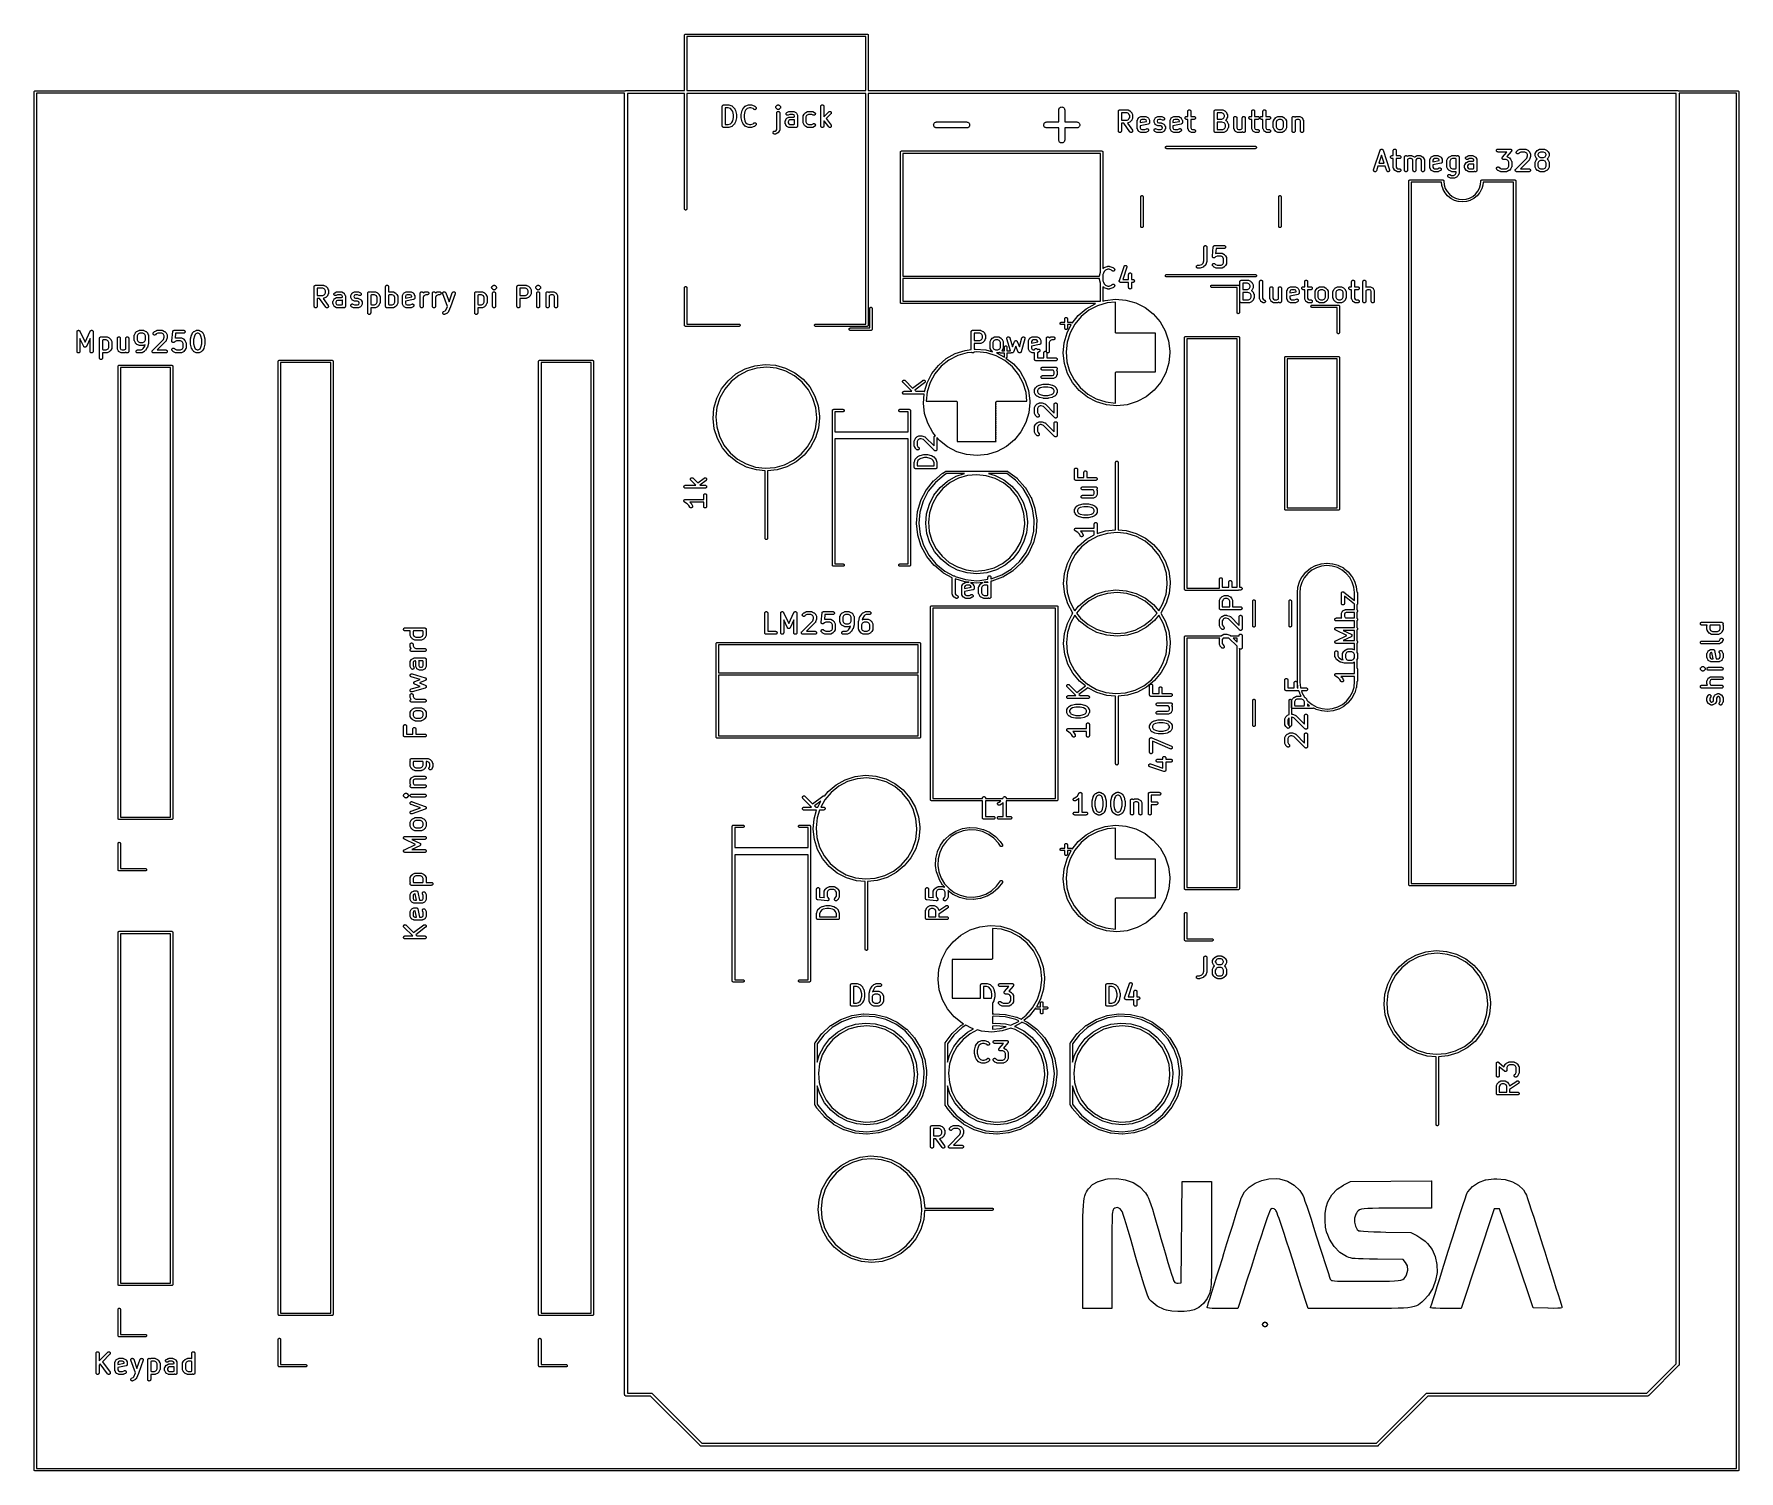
# Model space of a CAD drawing. Extents: x 37.5 to 124, y -108.8 to -35.9.
import ezdxf

# ---------------------------------------------------------------- set-up
doc = ezdxf.new("R2010")
doc.units = 0
doc.header["$MEASUREMENT"] = 0
doc.layers.add('BLACK', color=7, linetype='CONTINUOUS')

msp = doc.modelspace()

# ---------------------------------------------------------------- linework, layer by layer
at = {"layer": 'BLACK', "linetype": 'CONTINUOUS'}
for p, q in [((70.5237, -35.984), (70.5249, -35.9722)), ((70.524, -35.987), (70.5237, -35.984)), ((70.524, -38.787), (70.524, -35.987)), ((70.5249, -35.9722), (70.5283, -35.9609)), ((70.5283, -35.9609), (70.5339, -35.9505)), ((70.5339, -35.9505), (70.5414, -35.9414)), ((70.5414, -35.9414), (70.5505, -35.9339)), ((70.5505, -35.9339), (70.5609, -35.9283)), ((70.5609, -35.9283), (70.5722, -35.9249)), ((70.5722, -35.9249), (70.5811, -35.924)), ((70.5811, -35.924), (70.584, -35.9237)), ((70.5811, -35.924), (70.5811, -35.924)), ((70.584, -35.9237), (70.5869, -35.924)), ((70.5869, -35.924), (79.7811, -35.924)), ((70.644, -36.044), (70.644, -38.787)), ((79.724, -36.044), (70.644, -36.044)), ((79.724, -38.787), (79.724, -36.044)), ((79.7811, -35.924), (79.784, -35.9237)), ((79.784, -35.9237), (79.7869, -35.924)), ((79.7869, -35.924), (79.7869, -35.924)), ((79.7869, -35.924), (79.7958, -35.9249)), ((79.7958, -35.9249), (79.8071, -35.9283)), ((79.8071, -35.9283), (79.8175, -35.9339)), ((79.8175, -35.9339), (79.8266, -35.9414)), ((79.8266, -35.9414), (79.8341, -35.9505)), ((79.8341, -35.9505), (79.8397, -35.9609)), ((79.8397, -35.9609), (79.8431, -35.9722)), ((79.8431, -35.9722), (79.8443, -35.984)), ((79.8443, -35.984), (79.844, -35.9869)), ((79.844, -35.9869), (79.844, -38.787)), ((37.5317, -38.862), (37.5329, -38.8502)), ((37.532, -38.865), (37.5317, -38.862)), ((37.532, -108.709), (37.532, -38.865)), ((37.5329, -38.8502), (37.5363, -38.8389)), ((37.5363, -38.8389), (37.5419, -38.8285)), ((37.5419, -38.8285), (37.5494, -38.8194)), ((37.5494, -38.8194), (37.5585, -38.8119)), ((37.5585, -38.8119), (37.5689, -38.8063)), ((37.5689, -38.8063), (37.5802, -38.8029)), ((37.5802, -38.8029), (37.5891, -38.802)), ((37.5891, -38.802), (37.592, -38.8017)), ((37.5891, -38.802), (37.5891, -38.802)), ((37.592, -38.8017), (37.5949, -38.802)), ((37.5949, -38.802), (67.5189, -38.802)), ((67.5189, -38.802), (67.5221, -38.7993)), ((67.5221, -38.7993), (67.5352, -38.7924)), ((67.5352, -38.7924), (67.5493, -38.7881)), ((67.5493, -38.7881), (67.5603, -38.787)), ((67.5603, -38.787), (67.564, -38.7866)), ((67.564, -38.7866), (67.5677, -38.787)), ((67.5677, -38.787), (70.524, -38.787)), ((70.644, -38.787), (79.724, -38.787)), ((79.844, -38.787), (120.9, -38.787)), ((120.9, -38.787), (120.904, -38.7866)), ((120.904, -38.7866), (120.908, -38.787)), ((120.908, -38.787), (120.919, -38.7881)), ((120.919, -38.7881), (120.933, -38.7924)), ((120.933, -38.7924), (120.946, -38.7993)), ((120.946, -38.7993), (120.949, -38.802)), ((120.949, -38.802), (123.949, -38.802)), ((123.949, -38.802), (123.952, -38.8017)), ((123.952, -38.8017), (123.955, -38.802)), ((123.955, -38.802), (123.955, -38.802)), ((123.955, -38.802), (123.964, -38.8029)), ((123.964, -38.8029), (123.975, -38.8063)), ((123.975, -38.8063), (123.985, -38.8119)), ((123.985, -38.8119), (123.995, -38.8194)), ((123.995, -38.8194), (124.002, -38.8285)), ((124.002, -38.8285), (124.008, -38.8389)), ((124.008, -38.8389), (124.011, -38.8502)), ((124.011, -38.8502), (124.012, -38.862)), ((124.012, -38.862), (124.012, -38.8649)), ((124.012, -38.8649), (124.012, -108.709)), ((67.489, -38.922), (37.652, -38.922)), ((37.652, -38.922), (37.652, -108.652)), ((67.489, -104.898), (67.489, -38.922)), ((70.524, -38.937), (67.639, -38.937)), ((67.639, -38.937), (67.639, -104.827)), ((70.524, -44.7869), (70.524, -38.937)), ((79.724, -38.937), (70.644, -38.937)), ((70.644, -38.937), (70.644, -44.7869)), ((72.4423, -39.5833), (72.4431, -39.5763)), ((72.4423, -39.5838), (72.4423, -39.5833)), ((72.4423, -39.5839), (72.4423, -39.5838)), ((72.4423, -39.5844), (72.4423, -39.5839)), ((72.4423, -39.5839), (72.4423, -39.5839)), ((72.4423, -40.5844), (72.4423, -39.5844)), ((72.4431, -39.5763), (72.4439, -39.5693)), ((72.4439, -39.569), (72.444, -39.5688)), ((72.4439, -39.5693), (72.4439, -39.569)), ((72.444, -39.5688), (72.4461, -39.5621)), ((72.4461, -39.5621), (72.4482, -39.5553)), ((72.4482, -39.5553), (72.4483, -39.5551)), ((72.4483, -39.5551), (72.4484, -39.5548)), ((72.4484, -39.5548), (72.4518, -39.5486)), ((72.4518, -39.5486), (72.4552, -39.5424)), ((72.4552, -39.5424), (72.4553, -39.5422)), ((72.4553, -39.5422), (72.4554, -39.542)), ((72.4554, -39.542), (72.46, -39.5366)), ((72.46, -39.5366), (72.4645, -39.5312)), ((72.4645, -39.5312), (72.4647, -39.531)), ((72.4647, -39.531), (72.4649, -39.5308)), ((72.4649, -39.5308), (72.4703, -39.5264)), ((72.4703, -39.5264), (72.4758, -39.5219)), ((72.4758, -39.5219), (72.4761, -39.5218)), ((72.4761, -39.5218), (72.4763, -39.5216)), ((72.4763, -39.5216), (72.4825, -39.5184)), ((72.4825, -39.5184), (72.4888, -39.515)), ((72.4888, -39.515), (72.489, -39.515)), ((72.489, -39.515), (72.4892, -39.5148)), ((72.4892, -39.5148), (72.496, -39.5128)), ((72.496, -39.5128), (72.5028, -39.5108)), ((72.5028, -39.5108), (72.503, -39.5108)), ((72.503, -39.5108), (72.5033, -39.5107)), ((72.5033, -39.5107), (72.5103, -39.5101)), ((72.5103, -39.5101), (72.5173, -39.5094)), ((72.5173, -39.5094), (72.7554, -39.5094)), ((72.5923, -39.6594), (72.5923, -40.5094)), ((72.7433, -39.6594), (72.5923, -39.6594)), ((72.8578, -39.6976), (72.7433, -39.6594)), ((72.7554, -39.5094), (72.7565, -39.5094)), ((72.7565, -39.5094), (72.7607, -39.5099)), ((72.7607, -39.5099), (72.7649, -39.51)), ((72.7649, -39.51), (72.7679, -39.5107)), ((72.7679, -39.5107), (72.771, -39.511)), ((72.771, -39.511), (72.775, -39.5123)), ((72.775, -39.5123), (72.7791, -39.5132)), ((72.7791, -39.5132), (72.922, -39.5608)), ((72.9319, -39.7717), (72.8578, -39.6976)), ((72.922, -39.5608), (72.923, -39.5612)), ((72.923, -39.5612), (72.925, -39.5621)), ((72.925, -39.5621), (72.9271, -39.5628)), ((72.9271, -39.5628), (72.9316, -39.5652)), ((72.9316, -39.5652), (72.9363, -39.5673)), ((72.9704, -39.8487), (72.9319, -39.7717)), ((72.9363, -39.5673), (72.9381, -39.5686)), ((72.9381, -39.5686), (72.94, -39.5697)), ((72.94, -39.5697), (72.944, -39.5729)), ((72.944, -39.5729), (72.9481, -39.5759)), ((72.9481, -39.5759), (72.9496, -39.5776)), ((72.9496, -39.5776), (72.9513, -39.579)), ((72.9513, -39.579), (73.0466, -39.6742)), ((73.0466, -39.6742), (73.0473, -39.6749)), ((73.0473, -39.6749), (73.0499, -39.6782)), ((73.0499, -39.6782), (73.0528, -39.6813)), ((73.0528, -39.6813), (73.0545, -39.684)), ((73.0545, -39.684), (73.0564, -39.6864)), ((73.0564, -39.6864), (73.0584, -39.6901)), ((73.0584, -39.6901), (73.0606, -39.6937)), ((73.0606, -39.6937), (73.1082, -39.7889)), ((73.4503, -39.7889), (73.4979, -39.6937)), ((73.4979, -39.6937), (73.4983, -39.6928)), ((73.4983, -39.6928), (73.5006, -39.6892)), ((73.5006, -39.6892), (73.5026, -39.6855)), ((73.5026, -39.6855), (73.5046, -39.6831)), ((73.5046, -39.6831), (73.5063, -39.6805)), ((73.5063, -39.6805), (73.5092, -39.6775)), ((73.5092, -39.6775), (73.5119, -39.6742)), ((73.5119, -39.6742), (73.6072, -39.579)), ((73.6266, -39.7717), (73.5881, -39.8487)), ((73.6072, -39.579), (73.6079, -39.5782)), ((73.6079, -39.5782), (73.6096, -39.5769)), ((73.6096, -39.5769), (73.6111, -39.5753)), ((73.6111, -39.5753), (73.6153, -39.5723)), ((73.6153, -39.5723), (73.6193, -39.5691)), ((73.6193, -39.5691), (73.6213, -39.5681)), ((73.6213, -39.5681), (73.6231, -39.5668)), ((73.6231, -39.5668), (73.6278, -39.5647)), ((73.7007, -39.6976), (73.6266, -39.7717)), ((73.6278, -39.5647), (73.6323, -39.5624)), ((73.6323, -39.5624), (73.6345, -39.5617)), ((73.6345, -39.5617), (73.6365, -39.5608)), ((73.6365, -39.5608), (73.7793, -39.5132)), ((73.8152, -39.6594), (73.7007, -39.6976)), ((73.7793, -39.5132), (73.7803, -39.5129)), ((73.7803, -39.5129), (73.7844, -39.512)), ((73.7844, -39.512), (73.7885, -39.5108)), ((73.7885, -39.5108), (73.7916, -39.5105)), ((73.7916, -39.5105), (73.7946, -39.5099)), ((73.7946, -39.5099), (73.7988, -39.5098)), ((73.7988, -39.5098), (73.803, -39.5094)), ((73.803, -39.5094), (73.8983, -39.5094)), ((73.8861, -39.6594), (73.8152, -39.6594)), ((74.0006, -39.6976), (73.8861, -39.6594)), ((73.8983, -39.5094), (73.8993, -39.5094)), ((73.8993, -39.5094), (73.9035, -39.5099)), ((73.9035, -39.5099), (73.9077, -39.51)), ((73.9077, -39.51), (73.9108, -39.5107)), ((73.9108, -39.5107), (73.9139, -39.511)), ((73.9139, -39.511), (73.9179, -39.5123)), ((73.9179, -39.5123), (73.922, -39.5132)), ((73.922, -39.5132), (74.0649, -39.5608)), ((74.0357, -39.7327), (74.0006, -39.6976)), ((74.047, -39.7419), (74.0357, -39.7327)), ((74.0599, -39.7489), (74.047, -39.7419)), ((74.0739, -39.7531), (74.0599, -39.7489)), ((74.0649, -39.5608), (74.0659, -39.5612)), ((74.0659, -39.5612), (74.0679, -39.5621)), ((74.0679, -39.5621), (74.07, -39.5628)), ((74.07, -39.5628), (74.0745, -39.5652)), ((74.0885, -39.7546), (74.0739, -39.7531)), ((74.0745, -39.5652), (74.0791, -39.5673)), ((74.0791, -39.5673), (74.0809, -39.5686)), ((74.0809, -39.5686), (74.0829, -39.5697)), ((74.0829, -39.5697), (74.0868, -39.5729)), ((74.0868, -39.5729), (74.091, -39.5759)), ((74.1031, -39.7532), (74.0885, -39.7546)), ((74.091, -39.5759), (74.0925, -39.5776)), ((74.0925, -39.5776), (74.0942, -39.579)), ((74.0942, -39.579), (74.1418, -39.6266)), ((74.1171, -39.7491), (74.1031, -39.7532)), ((74.13, -39.7422), (74.1171, -39.7491)), ((74.1414, -39.733), (74.13, -39.7422)), ((74.1508, -39.7218), (74.1414, -39.733)), ((74.1418, -39.6266), (74.1425, -39.6273)), ((74.1425, -39.6273), (74.1517, -39.6388)), ((74.1578, -39.7089), (74.1508, -39.7218)), ((74.1517, -39.6388), (74.1584, -39.6518)), ((74.1622, -39.695), (74.1578, -39.7089)), ((74.1584, -39.6518), (74.1625, -39.6658)), ((74.1638, -39.6804), (74.1622, -39.695)), ((74.1625, -39.6658), (74.1638, -39.6804)), ((75.1566, -39.6312), (75.1574, -39.6242)), ((75.1566, -39.6315), (75.1566, -39.6312)), ((75.1566, -39.6317), (75.1566, -39.6315)), ((75.1573, -39.6387), (75.1566, -39.6317)), ((75.1579, -39.6458), (75.1573, -39.6387)), ((75.1574, -39.6242), (75.1581, -39.6172)), ((75.158, -39.6461), (75.1579, -39.6458)), ((75.158, -39.6463), (75.158, -39.6461)), ((75.16, -39.653), (75.158, -39.6463)), ((75.1581, -39.6172), (75.1582, -39.6169)), ((75.1582, -39.6167), (75.1603, -39.6099)), ((75.1582, -39.6169), (75.1582, -39.6167)), ((75.162, -39.6599), (75.16, -39.653)), ((75.1603, -39.6099), (75.1624, -39.6032)), ((75.1621, -39.6601), (75.162, -39.6599)), ((75.1622, -39.6603), (75.1621, -39.6601)), ((75.1655, -39.6666), (75.1622, -39.6603)), ((75.1624, -39.6032), (75.1625, -39.6029)), ((75.1625, -39.6029), (75.1626, -39.6027)), ((75.1626, -39.6027), (75.166, -39.5965)), ((75.1687, -39.6728), (75.1655, -39.6666)), ((75.166, -39.5965), (75.1693, -39.5903)), ((75.1689, -39.6731), (75.1687, -39.6728)), ((75.169, -39.6733), (75.1689, -39.6731)), ((75.1735, -39.6788), (75.169, -39.6733)), ((75.1693, -39.5903), (75.1695, -39.5901)), ((75.1695, -39.5901), (75.1696, -39.5898)), ((75.1696, -39.5898), (75.1741, -39.5844)), ((75.1779, -39.6843), (75.1735, -39.6788)), ((75.1741, -39.5844), (75.1786, -39.579)), ((75.1782, -39.6846), (75.1779, -39.6843)), ((75.1782, -39.6847), (75.1782, -39.6846)), ((75.1786, -39.685), (75.1782, -39.6847)), ((75.1782, -39.6847), (75.1782, -39.6847)), ((75.1786, -39.579), (75.2262, -39.5313)), ((75.2262, -39.7327), (75.1786, -39.685)), ((75.2262, -39.5313), (75.2266, -39.531)), ((75.2316, -39.7371), (75.2262, -39.7327)), ((75.2266, -39.531), (75.2268, -39.5308)), ((75.2266, -39.531), (75.2266, -39.531)), ((75.2266, -39.531), (75.2266, -39.531)), ((75.2268, -39.5308), (75.227, -39.5306)), ((75.2268, -39.5308), (75.2268, -39.5308)), ((75.2268, -39.5308), (75.2268, -39.5308)), ((75.227, -39.5306), (75.2325, -39.5262)), ((75.2371, -39.7417), (75.2316, -39.7371)), ((75.2325, -39.5262), (75.238, -39.5218)), ((75.2372, -39.7417), (75.2371, -39.7417)), ((75.2373, -39.7418), (75.2372, -39.7417)), ((75.2374, -39.7419), (75.2373, -39.7418)), ((75.2375, -39.7419), (75.2374, -39.7419)), ((75.2437, -39.7452), (75.2375, -39.7419)), ((75.238, -39.5218), (75.2381, -39.5217)), ((75.2381, -39.5217), (75.2382, -39.5216)), ((75.2382, -39.5216), (75.2383, -39.5216)), ((75.2383, -39.5216), (75.2384, -39.5215)), ((75.2384, -39.5215), (75.2446, -39.5183)), ((75.2499, -39.7487), (75.2437, -39.7452)), ((75.2446, -39.5183), (75.2509, -39.5149)), ((75.2501, -39.7487), (75.2499, -39.7487)), ((75.2502, -39.7488), (75.2501, -39.7487)), ((75.2503, -39.7488), (75.2502, -39.7488)), ((75.2504, -39.7489), (75.2503, -39.7488)), ((75.2571, -39.7509), (75.2504, -39.7489)), ((75.2509, -39.5149), (75.251, -39.5149)), ((75.251, -39.5149), (75.2511, -39.5148)), ((75.2511, -39.5148), (75.2513, -39.5148)), ((75.2513, -39.5148), (75.2514, -39.5147)), ((75.2514, -39.5147), (75.2582, -39.5128)), ((75.2639, -39.753), (75.2571, -39.7509)), ((75.2582, -39.5128), (75.2649, -39.5108)), ((75.264, -39.753), (75.2639, -39.753)), ((75.2642, -39.7531), (75.264, -39.753)), ((75.2643, -39.7531), (75.2642, -39.7531)), ((75.2644, -39.7531), (75.2643, -39.7531)), ((75.2714, -39.7539), (75.2644, -39.7531)), ((75.2649, -39.5108), (75.2651, -39.5107)), ((75.2651, -39.5107), (75.2652, -39.5107)), ((75.2652, -39.5107), (75.2653, -39.5107)), ((75.2653, -39.5107), (75.2654, -39.5107)), ((75.2654, -39.5107), (75.2725, -39.51)), ((75.2785, -39.7546), (75.2714, -39.7539)), ((75.2725, -39.51), (75.2795, -39.5094)), ((75.2786, -39.7546), (75.2785, -39.7546)), ((75.2787, -39.7546), (75.2786, -39.7546)), ((75.2788, -39.7546), (75.2787, -39.7546)), ((75.279, -39.7546), (75.2788, -39.7546)), ((75.286, -39.754), (75.279, -39.7546)), ((75.2795, -39.5094), (75.2796, -39.5094)), ((75.2796, -39.5094), (75.2798, -39.5094)), ((75.2798, -39.5094), (75.2799, -39.5094)), ((75.2799, -39.5094), (75.28, -39.5094)), ((75.28, -39.5094), (75.287, -39.5101)), ((75.293, -39.7533), (75.286, -39.754)), ((75.287, -39.5101), (75.2941, -39.5109)), ((75.2932, -39.7533), (75.293, -39.7533)), ((75.2933, -39.7533), (75.2932, -39.7533)), ((75.2934, -39.7533), (75.2933, -39.7533)), ((75.2935, -39.7532), (75.2934, -39.7533)), ((75.3002, -39.7513), (75.2935, -39.7532)), ((75.2941, -39.5109), (75.2942, -39.5109)), ((75.2942, -39.5109), (75.2943, -39.5109)), ((75.2943, -39.5109), (75.2944, -39.511)), ((75.2944, -39.511), (75.2946, -39.511)), ((75.2946, -39.511), (75.3013, -39.5131)), ((75.3071, -39.7493), (75.3002, -39.7513)), ((75.3013, -39.5131), (75.3081, -39.5151)), ((75.3072, -39.7492), (75.3071, -39.7493)), ((75.3073, -39.7492), (75.3072, -39.7492)), ((75.3075, -39.7491), (75.3073, -39.7492)), ((75.3076, -39.7491), (75.3075, -39.7491)), ((75.3138, -39.7458), (75.3076, -39.7491)), ((75.3081, -39.5151), (75.3082, -39.5152)), ((75.3082, -39.5152), (75.3083, -39.5152)), ((75.3083, -39.5152), (75.3084, -39.5153)), ((75.3084, -39.5153), (75.3085, -39.5153)), ((75.3085, -39.5153), (75.3148, -39.5187)), ((75.3201, -39.7425), (75.3138, -39.7458)), ((75.3148, -39.5187), (75.321, -39.5221)), ((75.3202, -39.7424), (75.3201, -39.7425)), ((75.3203, -39.7424), (75.3202, -39.7424)), ((75.3204, -39.7423), (75.3203, -39.7424)), ((75.3205, -39.7422), (75.3204, -39.7423)), ((75.326, -39.7378), (75.3205, -39.7422)), ((75.321, -39.5221), (75.3211, -39.5221)), ((75.3211, -39.5221), (75.3212, -39.5222)), ((75.3212, -39.5222), (75.3213, -39.5223)), ((75.3213, -39.5223), (75.3214, -39.5223)), ((75.3214, -39.5223), (75.3268, -39.5269)), ((75.3315, -39.7334), (75.326, -39.7378)), ((75.3268, -39.5269), (75.3323, -39.5313)), ((75.3317, -39.7332), (75.3315, -39.7334)), ((75.3319, -39.733), (75.3317, -39.7332)), ((75.3317, -39.7332), (75.3317, -39.7332)), ((75.3317, -39.7332), (75.3317, -39.7332)), ((75.3323, -39.7327), (75.3319, -39.733)), ((75.3319, -39.733), (75.3319, -39.733)), ((75.3319, -39.733), (75.3319, -39.733)), ((75.3323, -39.5313), (75.3799, -39.579)), ((75.3799, -39.685), (75.3323, -39.7327)), ((75.3799, -39.579), (75.3802, -39.5793)), ((75.3844, -39.6796), (75.3799, -39.685)), ((75.3802, -39.5793), (75.3803, -39.5793)), ((75.3803, -39.5793), (75.3803, -39.5793)), ((75.3803, -39.5793), (75.3806, -39.5797)), ((75.3806, -39.5797), (75.3851, -39.5853)), ((75.3889, -39.6742), (75.3844, -39.6796)), ((75.3851, -39.5853), (75.3895, -39.5907)), ((75.389, -39.6739), (75.3889, -39.6742)), ((75.3892, -39.6737), (75.389, -39.6739)), ((75.3925, -39.6675), (75.3892, -39.6737)), ((75.3895, -39.5907), (75.3896, -39.5909)), ((75.3896, -39.5909), (75.3898, -39.5912)), ((75.3898, -39.5912), (75.393, -39.5975)), ((75.3959, -39.6613), (75.3925, -39.6675)), ((75.393, -39.5975), (75.3963, -39.6037)), ((75.396, -39.6611), (75.3959, -39.6613)), ((75.3961, -39.6608), (75.396, -39.6611)), ((75.3982, -39.654), (75.3961, -39.6608)), ((75.3963, -39.6037), (75.3964, -39.6039)), ((75.3964, -39.6039), (75.3965, -39.6041)), ((75.3965, -39.6041), (75.3985, -39.611)), ((75.4003, -39.6473), (75.3982, -39.654)), ((75.3985, -39.611), (75.4005, -39.6177)), ((75.4004, -39.6468), (75.4003, -39.6471)), ((75.4003, -39.6471), (75.4003, -39.6473)), ((75.4011, -39.6397), (75.4004, -39.6468)), ((75.4005, -39.6177), (75.4005, -39.6179)), ((75.4005, -39.6179), (75.4006, -39.6182)), ((75.4006, -39.6182), (75.4012, -39.6252)), ((75.4019, -39.6328), (75.4011, -39.6397)), ((75.4012, -39.6252), (75.4019, -39.6323)), ((75.4019, -39.6323), (75.4018, -39.6325)), ((75.4018, -39.6325), (75.4019, -39.6328)), ((77.4423, -39.5833), (77.444, -39.5688)), ((77.4423, -39.5844), (77.4423, -39.5833)), ((77.4423, -40.5844), (77.4423, -39.5844)), ((77.444, -39.5688), (77.4484, -39.5548)), ((77.4484, -39.5548), (77.4554, -39.542)), ((77.4554, -39.542), (77.4649, -39.5308)), ((77.4649, -39.5308), (77.4763, -39.5216)), ((77.4763, -39.5216), (77.4892, -39.5148)), ((77.4892, -39.5148), (77.5033, -39.5107)), ((77.5033, -39.5107), (77.5179, -39.5094)), ((77.5179, -39.5094), (77.5324, -39.5109)), ((77.5324, -39.5109), (77.5464, -39.5152)), ((77.5464, -39.5152), (77.5593, -39.5222)), ((77.5593, -39.5222), (77.5706, -39.5315)), ((77.5706, -39.5315), (77.5798, -39.5429)), ((77.5798, -39.5429), (77.5867, -39.5558)), ((77.5867, -39.5558), (77.5909, -39.5698)), ((77.5909, -39.5698), (77.5923, -39.5844)), ((77.5923, -39.5844), (77.5923, -40.1176)), ((79.724, -50.624), (79.724, -38.937)), ((79.844, -38.937), (79.844, -50.6811)), ((120.829, -38.937), (79.844, -38.937)), ((89.512, -39.7649), (89.5153, -39.7358)), ((89.512, -39.767), (89.512, -39.7649)), ((89.512, -40.3789), (89.512, -39.767)), ((89.5153, -39.7358), (89.5241, -39.7079)), ((89.5241, -39.7079), (89.5382, -39.6822)), ((89.5382, -39.6822), (89.557, -39.6598)), ((89.557, -39.6598), (89.5799, -39.6414)), ((89.5799, -39.6414), (89.6058, -39.6279)), ((89.6058, -39.6279), (89.6339, -39.6196)), ((89.6339, -39.6196), (89.663, -39.617)), ((89.663, -39.617), (89.6922, -39.62)), ((89.6922, -39.62), (89.7201, -39.6287)), ((89.7201, -39.6287), (89.7459, -39.6426)), ((89.7459, -39.6426), (89.7684, -39.6613)), ((89.7684, -39.6613), (89.7869, -39.6839)), ((89.7869, -39.6839), (89.8007, -39.7098)), ((89.8007, -39.7098), (89.8091, -39.7378)), ((89.8091, -39.7378), (89.812, -39.767)), ((89.812, -39.767), (89.812, -40.3789)), ((92.5585, -39.7848), (92.5639, -39.7804)), ((92.5639, -39.7804), (92.5694, -39.7759)), ((92.5694, -39.7759), (92.5697, -39.7758)), ((92.5697, -39.7758), (92.5699, -39.7756)), ((92.5699, -39.7756), (92.5761, -39.7724)), ((92.5761, -39.7724), (92.5824, -39.769)), ((92.5824, -39.769), (92.5826, -39.769)), ((92.5826, -39.769), (92.5829, -39.7688)), ((92.5829, -39.7688), (92.5896, -39.7668)), ((92.5896, -39.7668), (92.5964, -39.7648)), ((92.5964, -39.7648), (92.5966, -39.7648)), ((92.5966, -39.7648), (92.5969, -39.7647)), ((92.5969, -39.7647), (92.6039, -39.7641)), ((92.6039, -39.7641), (92.611, -39.7634)), ((92.611, -39.7634), (92.9919, -39.7634)), ((92.9919, -39.7634), (92.993, -39.7634)), ((92.993, -39.7634), (92.9951, -39.7636)), ((92.9951, -39.7636), (92.9974, -39.7636)), ((92.9974, -39.7636), (93.0024, -39.7644)), ((93.0024, -39.7644), (93.0075, -39.765)), ((93.0075, -39.765), (93.0096, -39.7657)), ((93.0096, -39.7657), (93.0118, -39.7661)), ((93.0118, -39.7661), (93.0166, -39.7679)), ((93.0166, -39.7679), (93.0215, -39.7694)), ((93.0215, -39.7694), (93.0234, -39.7705)), ((93.0234, -39.7705), (93.0254, -39.7713)), ((93.0254, -39.7713), (93.1207, -39.8189)), ((96.0823, -39.7848), (96.0937, -39.7756)), ((96.0937, -39.7756), (96.1067, -39.7688)), ((96.1067, -39.7688), (96.1207, -39.7647)), ((96.1207, -39.7647), (96.1353, -39.7634)), ((96.1353, -39.7634), (96.1498, -39.7649)), ((96.1498, -39.7649), (96.1638, -39.7692)), ((96.1638, -39.7692), (96.1767, -39.7762)), ((96.1767, -39.7762), (96.188, -39.7855)), ((97.4156, -39.7848), (97.4211, -39.7804)), ((97.4211, -39.7804), (97.4266, -39.7759)), ((97.4266, -39.7759), (97.4268, -39.7758)), ((97.4268, -39.7758), (97.427, -39.7756)), ((97.427, -39.7756), (97.4333, -39.7724)), ((97.4333, -39.7724), (97.4395, -39.769)), ((97.4395, -39.769), (97.4398, -39.769)), ((97.4398, -39.769), (97.44, -39.7688)), ((97.44, -39.7688), (97.4468, -39.7668)), ((97.4468, -39.7668), (97.4535, -39.7648)), ((97.4535, -39.7648), (97.4538, -39.7648)), ((97.4538, -39.7648), (97.454, -39.7647)), ((97.454, -39.7647), (97.4611, -39.7641)), ((97.4611, -39.7641), (97.4681, -39.7634)), ((97.4681, -39.7634), (97.8014, -39.7634)), ((97.8014, -39.7634), (97.8025, -39.7634)), ((97.8025, -39.7634), (97.8047, -39.7636)), ((97.8047, -39.7636), (97.8069, -39.7636)), ((97.8069, -39.7636), (97.8119, -39.7644)), ((97.8119, -39.7644), (97.817, -39.765)), ((97.817, -39.765), (97.8191, -39.7657)), ((97.8191, -39.7657), (97.8213, -39.7661)), ((97.8213, -39.7661), (97.8261, -39.7679)), ((97.8261, -39.7679), (97.831, -39.7694)), ((97.831, -39.7694), (97.8329, -39.7705)), ((97.8329, -39.7705), (97.835, -39.7713)), ((97.835, -39.7713), (97.9302, -39.8189)), ((99.3204, -39.7848), (99.3318, -39.7756)), ((99.3318, -39.7756), (99.3448, -39.7688)), ((99.3448, -39.7688), (99.3588, -39.7647)), ((99.3588, -39.7647), (99.3734, -39.7634)), ((99.3734, -39.7634), (99.3879, -39.7649)), ((99.3879, -39.7649), (99.4019, -39.7692)), ((99.4019, -39.7692), (99.4148, -39.7762)), ((99.4148, -39.7762), (99.4261, -39.7855)), ((99.8918, -39.7848), (99.9032, -39.7756)), ((99.9032, -39.7756), (99.9162, -39.7688)), ((99.9162, -39.7688), (99.9302, -39.7647)), ((99.9302, -39.7647), (99.9448, -39.7634)), ((99.9448, -39.7634), (99.9594, -39.7649)), ((99.9594, -39.7649), (99.9733, -39.7692)), ((99.9733, -39.7692), (99.9862, -39.7762)), ((99.9862, -39.7762), (99.9975, -39.7855)), ((120.829, -103.347), (120.829, -38.937)), ((120.979, -38.922), (120.979, -103.374)), ((123.892, -38.922), (120.979, -38.922)), ((123.892, -108.652), (123.892, -38.922)), ((72.443, -40.5914), (72.4423, -40.5844)), ((72.4437, -40.5984), (72.443, -40.5914)), ((72.4437, -40.5987), (72.4437, -40.5984)), ((72.4438, -40.5989), (72.4437, -40.5987)), ((72.4458, -40.6057), (72.4438, -40.5989)), ((72.4478, -40.6125), (72.4458, -40.6057)), ((72.4479, -40.6127), (72.4478, -40.6125)), ((72.448, -40.613), (72.4479, -40.6127)), ((72.4513, -40.6192), (72.448, -40.613)), ((72.4546, -40.6254), (72.4513, -40.6192)), ((72.4547, -40.6257), (72.4546, -40.6254)), ((72.4549, -40.6259), (72.4547, -40.6257)), ((72.4594, -40.6314), (72.4549, -40.6259)), ((72.4637, -40.6369), (72.4594, -40.6314)), ((72.4639, -40.637), (72.4637, -40.6369)), ((72.4641, -40.6372), (72.4639, -40.637)), ((72.4695, -40.6417), (72.4641, -40.6372)), ((72.475, -40.6463), (72.4695, -40.6417)), ((72.5923, -40.5094), (72.7433, -40.5094)), ((72.7433, -40.5094), (72.8578, -40.4712)), ((72.922, -40.6079), (72.7791, -40.6555)), ((72.8578, -40.4712), (72.9319, -40.3971)), ((72.924, -40.607), (72.922, -40.6079)), ((72.9261, -40.6064), (72.924, -40.607)), ((72.9307, -40.604), (72.9261, -40.6064)), ((72.9354, -40.602), (72.9307, -40.604)), ((72.9319, -40.3971), (72.9704, -40.3201)), ((72.9372, -40.6007), (72.9354, -40.602)), ((72.9391, -40.5997), (72.9372, -40.6007)), ((72.9431, -40.5965), (72.9391, -40.5997)), ((72.9473, -40.5935), (72.9431, -40.5965)), ((72.9488, -40.5919), (72.9473, -40.5935)), ((72.9506, -40.5905), (72.9488, -40.5919)), ((72.9513, -40.5898), (72.9506, -40.5905)), ((73.0466, -40.4946), (72.9513, -40.5898)), ((73.0138, -40.0222), (72.9704, -39.8487)), ((72.9704, -40.3201), (73.0138, -40.1466)), ((73.0138, -40.1466), (73.0138, -40.0222)), ((73.0492, -40.4913), (73.0466, -40.4946)), ((73.0522, -40.4883), (73.0492, -40.4913)), ((73.0539, -40.4857), (73.0522, -40.4883)), ((73.0558, -40.4832), (73.0539, -40.4857)), ((73.0578, -40.4795), (73.0558, -40.4832)), ((73.0601, -40.476), (73.0578, -40.4795)), ((73.0606, -40.4751), (73.0601, -40.476)), ((73.1082, -40.3798), (73.0606, -40.4751)), ((73.1082, -39.7889), (73.1087, -39.7899)), ((73.1083, -40.3795), (73.1082, -40.3798)), ((73.1085, -40.3792), (73.1083, -40.3795)), ((73.111, -40.3727), (73.1085, -40.3792)), ((73.1087, -39.7899), (73.1088, -39.7902)), ((73.1088, -39.7902), (73.109, -39.7905)), ((73.109, -39.7905), (73.1113, -39.7971)), ((73.1135, -40.3662), (73.111, -40.3727)), ((73.1113, -39.7971), (73.1137, -39.8036)), ((73.1136, -40.3655), (73.1135, -40.3658)), ((73.1135, -40.3658), (73.1135, -40.3662)), ((73.1139, -40.3645), (73.1136, -40.3655)), ((73.1137, -39.8036), (73.1138, -39.804)), ((73.1138, -39.804), (73.1139, -39.8043)), ((73.1139, -39.8043), (73.1615, -39.9948)), ((73.1615, -40.174), (73.1139, -40.3645)), ((73.1615, -39.9948), (73.1618, -39.9958)), ((73.1617, -40.1727), (73.1615, -40.174)), ((73.1621, -40.1714), (73.1617, -40.1727)), ((73.1618, -39.9958), (73.1619, -39.9971)), ((73.1619, -39.9971), (73.1623, -39.9984)), ((73.1628, -40.1655), (73.1621, -40.1714)), ((73.1623, -39.9984), (73.1629, -40.0044)), ((73.1637, -40.1595), (73.1628, -40.1655)), ((73.1629, -40.0044), (73.1637, -40.0103)), ((73.1637, -40.0103), (73.1636, -40.0116)), ((73.1636, -40.0116), (73.1638, -40.013)), ((73.1638, -40.1569), (73.1636, -40.1582)), ((73.1636, -40.1582), (73.1637, -40.1595)), ((73.1638, -40.013), (73.1638, -40.1558)), ((73.1638, -40.1558), (73.1638, -40.1569)), ((73.3947, -40.0119), (73.3949, -40.0106)), ((73.3947, -40.013), (73.3947, -40.0119)), ((73.3947, -40.1558), (73.3947, -40.013)), ((73.3948, -40.1571), (73.3947, -40.1558)), ((73.3948, -40.0092), (73.3957, -40.0033)), ((73.3949, -40.0106), (73.3948, -40.0092)), ((73.3948, -40.1585), (73.3948, -40.1571)), ((73.3956, -40.1644), (73.3948, -40.1585)), ((73.3961, -40.1704), (73.3956, -40.1644)), ((73.3957, -40.0033), (73.3964, -39.9974)), ((73.3965, -40.1717), (73.3961, -40.1704)), ((73.3964, -39.9974), (73.3968, -39.9961)), ((73.3967, -40.173), (73.3965, -40.1717)), ((73.397, -40.174), (73.3967, -40.173)), ((73.3968, -39.9961), (73.397, -39.9948)), ((73.397, -39.9948), (73.4446, -39.8043)), ((73.4446, -40.3645), (73.397, -40.174)), ((73.4446, -39.8043), (73.4448, -39.8033)), ((73.4447, -40.3648), (73.4446, -40.3645)), ((73.4447, -40.3651), (73.4447, -40.3648)), ((73.4471, -40.3716), (73.4447, -40.3651)), ((73.4448, -39.8033), (73.445, -39.8029)), ((73.445, -39.8026), (73.4475, -39.7961)), ((73.445, -39.8029), (73.445, -39.8026)), ((73.4495, -40.3783), (73.4471, -40.3716)), ((73.4475, -39.7961), (73.4499, -39.7896)), ((73.4497, -40.3786), (73.4495, -40.3783)), ((73.4498, -40.3789), (73.4497, -40.3786)), ((73.4503, -40.3798), (73.4498, -40.3789)), ((73.4499, -39.7896), (73.4501, -39.7893)), ((73.4501, -39.7893), (73.4503, -39.7889)), ((73.4979, -40.4751), (73.4503, -40.3798)), ((73.5001, -40.4786), (73.4979, -40.4751)), ((73.5021, -40.4824), (73.5001, -40.4786)), ((73.504, -40.4848), (73.5021, -40.4824)), ((73.5057, -40.4875), (73.504, -40.4848)), ((73.5086, -40.4905), (73.5057, -40.4875)), ((73.5112, -40.4938), (73.5086, -40.4905)), ((73.5119, -40.4946), (73.5112, -40.4938)), ((73.6072, -40.5898), (73.5119, -40.4946)), ((73.5881, -39.8487), (73.5447, -40.0222)), ((73.5447, -40.0222), (73.5447, -40.1466)), ((73.5447, -40.1466), (73.5881, -40.3201)), ((73.5881, -40.3201), (73.6266, -40.3971)), ((73.6089, -40.5912), (73.6072, -40.5898)), ((73.6104, -40.5928), (73.6089, -40.5912)), ((73.6145, -40.5958), (73.6104, -40.5928)), ((73.6185, -40.5991), (73.6145, -40.5958)), ((73.6204, -40.6001), (73.6185, -40.5991)), ((73.6222, -40.6014), (73.6204, -40.6001)), ((73.6268, -40.6036), (73.6222, -40.6014)), ((73.6266, -40.3971), (73.7007, -40.4712)), ((73.6314, -40.606), (73.6268, -40.6036)), ((73.6335, -40.6066), (73.6314, -40.606)), ((73.6355, -40.6076), (73.6335, -40.6066)), ((73.6365, -40.6079), (73.6355, -40.6076)), ((73.7793, -40.6555), (73.6365, -40.6079)), ((73.7007, -40.4712), (73.8152, -40.5094)), ((73.8152, -40.5094), (73.8861, -40.5094)), ((73.8861, -40.5094), (74.0006, -40.4712)), ((74.0649, -40.6079), (73.922, -40.6555)), ((74.0006, -40.4712), (74.0357, -40.4361)), ((74.0357, -40.4361), (74.0365, -40.4354)), ((74.0365, -40.4354), (74.0479, -40.4262)), ((74.0479, -40.4262), (74.0609, -40.4195)), ((74.0609, -40.4195), (74.075, -40.4154)), ((74.0669, -40.607), (74.0649, -40.6079)), ((74.069, -40.6064), (74.0669, -40.607)), ((74.0735, -40.604), (74.069, -40.6064)), ((74.0782, -40.602), (74.0735, -40.604)), ((74.075, -40.4154), (74.0895, -40.4141)), ((74.08, -40.6007), (74.0782, -40.602)), ((74.082, -40.5997), (74.08, -40.6007)), ((74.086, -40.5965), (74.082, -40.5997)), ((74.0902, -40.5935), (74.086, -40.5965)), ((74.0895, -40.4141), (74.1041, -40.4157)), ((74.0917, -40.5919), (74.0902, -40.5935)), ((74.0934, -40.5905), (74.0917, -40.5919)), ((74.0942, -40.5898), (74.0934, -40.5905)), ((74.1418, -40.5422), (74.0942, -40.5898)), ((74.1041, -40.4157), (74.1181, -40.4201)), ((74.1181, -40.4201), (74.1309, -40.4271)), ((74.1309, -40.4271), (74.1422, -40.4365)), ((74.1511, -40.5309), (74.1418, -40.5422)), ((74.1422, -40.4365), (74.1514, -40.4479)), ((74.158, -40.518), (74.1511, -40.5309)), ((74.1514, -40.4479), (74.1582, -40.4608)), ((74.1623, -40.504), (74.158, -40.518)), ((74.1582, -40.4608), (74.1624, -40.4748)), ((74.1638, -40.4894), (74.1623, -40.504)), ((74.1624, -40.4748), (74.1638, -40.4894)), ((75.2042, -39.9167), (75.2059, -39.9021)), ((75.2042, -39.9177), (75.2042, -39.9167)), ((75.2042, -40.7572), (75.2042, -39.9177)), ((75.2059, -39.9021), (75.2103, -39.8882)), ((75.2103, -39.8882), (75.2174, -39.8753)), ((75.2174, -39.8753), (75.2268, -39.8641)), ((75.2268, -39.8641), (75.2382, -39.855)), ((75.2382, -39.855), (75.2511, -39.8482)), ((75.2511, -39.8482), (75.2652, -39.844)), ((75.2652, -39.844), (75.2798, -39.8427)), ((75.2798, -39.8427), (75.2943, -39.8442)), ((75.2943, -39.8442), (75.3083, -39.8486)), ((75.3083, -39.8486), (75.3212, -39.8555)), ((75.3212, -39.8555), (75.3325, -39.8649)), ((75.3325, -39.8649), (75.3417, -39.8762)), ((75.3417, -39.8762), (75.3486, -39.8891)), ((75.3486, -39.8891), (75.3528, -39.9031)), ((75.3528, -39.9031), (75.3542, -39.9177)), ((75.3542, -39.9177), (75.3542, -40.7749)), ((75.6328, -40.3452), (75.6331, -40.343)), ((75.6328, -40.3463), (75.6328, -40.3452)), ((75.6328, -40.4415), (75.6328, -40.3463)), ((75.633, -40.4437), (75.6328, -40.4415)), ((75.6329, -40.4459), (75.633, -40.4437)), ((75.6337, -40.451), (75.6329, -40.4459)), ((75.633, -40.3408), (75.6339, -40.3358)), ((75.6331, -40.343), (75.633, -40.3408)), ((75.6342, -40.4561), (75.6337, -40.451)), ((75.6339, -40.3358), (75.6344, -40.3307)), ((75.6349, -40.4582), (75.6342, -40.4561)), ((75.6344, -40.3307), (75.6351, -40.3286)), ((75.6352, -40.4604), (75.6349, -40.4582)), ((75.6351, -40.3286), (75.6355, -40.3264)), ((75.637, -40.4652), (75.6352, -40.4604)), ((75.6355, -40.3264), (75.6373, -40.3216)), ((75.6385, -40.4701), (75.637, -40.4652)), ((75.6373, -40.3216), (75.6389, -40.3167)), ((75.6395, -40.4721), (75.6385, -40.4701)), ((75.6389, -40.3167), (75.6399, -40.3148)), ((75.6403, -40.4741), (75.6395, -40.4721)), ((75.6399, -40.3148), (75.6407, -40.3127)), ((75.6407, -40.4751), (75.6403, -40.4741)), ((75.6407, -40.3127), (75.6883, -40.2175)), ((75.6883, -40.5703), (75.6407, -40.4751)), ((75.6806, -39.9703), (75.6811, -39.9556)), ((75.683, -39.9847), (75.6806, -39.9703)), ((75.6811, -39.9556), (75.6844, -39.9414)), ((75.6881, -39.9984), (75.683, -39.9847)), ((75.6844, -39.9414), (75.6904, -39.928)), ((75.6958, -40.0108), (75.6881, -39.9984)), ((75.6883, -40.2175), (75.6888, -40.2166)), ((75.6892, -40.5717), (75.6883, -40.5703)), ((75.6888, -40.2166), (75.6897, -40.2152)), ((75.6899, -40.5732), (75.6892, -40.5717)), ((75.6897, -40.2152), (75.6904, -40.2137)), ((75.6931, -40.5779), (75.6899, -40.5732)), ((75.6904, -39.928), (75.6989, -39.9161)), ((75.6904, -40.2137), (75.6937, -40.2091)), ((75.6961, -40.5827), (75.6931, -40.5779)), ((75.6937, -40.2091), (75.6968, -40.2043)), ((75.7058, -40.0216), (75.6958, -40.0108)), ((75.6973, -40.5839), (75.6961, -40.5827)), ((75.6968, -40.2043), (75.6979, -40.2031)), ((75.6982, -40.5852), (75.6973, -40.5839)), ((75.6979, -40.2031), (75.6989, -40.2018)), ((75.7023, -40.5892), (75.6982, -40.5852)), ((75.6989, -39.9161), (75.7095, -39.906)), ((75.6989, -40.2018), (75.703, -40.1979)), ((75.7062, -40.5933), (75.7023, -40.5892)), ((75.703, -40.1979), (75.707, -40.1938)), ((75.7177, -40.0301), (75.7058, -40.0216)), ((75.7075, -40.5943), (75.7062, -40.5933)), ((75.707, -40.1938), (75.7083, -40.1929)), ((75.7087, -40.5954), (75.7075, -40.5943)), ((75.7083, -40.1929), (75.7095, -40.1918)), ((75.7135, -40.5985), (75.7087, -40.5954)), ((75.7095, -39.906), (75.7219, -39.8983)), ((75.7095, -40.1918), (75.7143, -40.1887)), ((75.7181, -40.6018), (75.7135, -40.5985)), ((75.7143, -40.1887), (75.719, -40.1855)), ((75.731, -40.0362), (75.7177, -40.0301)), ((75.7196, -40.6025), (75.7181, -40.6018)), ((75.719, -40.1855), (75.7205, -40.1848)), ((75.721, -40.6034), (75.7196, -40.6025)), ((75.7205, -40.1848), (75.7219, -40.184)), ((75.7219, -40.6038), (75.721, -40.6034)), ((75.7219, -39.8983), (75.8171, -39.8506)), ((75.7219, -40.184), (75.8171, -40.1363)), ((75.8171, -40.6515), (75.7219, -40.6038)), ((75.7452, -40.0396), (75.731, -40.0362)), ((75.7598, -40.0402), (75.7452, -40.0396)), ((75.7743, -40.0379), (75.7598, -40.0402)), ((75.788, -40.0329), (75.7743, -40.0379)), ((75.8113, -40.3069), (75.7828, -40.364)), ((75.7828, -40.364), (75.7828, -40.4238)), ((75.7828, -40.4238), (75.8113, -40.4809)), ((75.789, -40.0324), (75.788, -40.0329)), ((75.8684, -39.9927), (75.789, -40.0324)), ((75.8684, -40.2784), (75.8113, -40.3069)), ((75.8113, -40.4809), (75.8684, -40.5094)), ((75.8171, -39.8506), (75.8181, -39.8502)), ((75.8171, -40.1363), (75.8181, -40.1359)), ((75.8181, -39.8502), (75.8201, -39.8494)), ((75.8181, -40.1359), (75.8201, -40.1351)), ((75.8201, -39.8494), (75.8221, -39.8484)), ((75.8201, -40.1351), (75.8221, -40.1341)), ((75.8221, -39.8484), (75.827, -39.8469)), ((75.8221, -40.1341), (75.827, -40.1326)), ((75.827, -39.8469), (75.8318, -39.8451)), ((75.827, -40.1326), (75.8318, -40.1308)), ((75.8318, -39.8451), (75.834, -39.8448)), ((75.8318, -40.1308), (75.834, -40.1305)), ((75.834, -39.8448), (75.8361, -39.8441)), ((75.834, -40.1305), (75.8361, -40.1299)), ((75.8361, -39.8441), (75.8412, -39.8436)), ((75.8361, -40.1299), (75.8412, -40.1294)), ((75.8412, -39.8436), (75.8463, -39.8428)), ((75.8412, -40.1294), (75.8463, -40.1286)), ((75.8463, -39.8428), (75.8485, -39.8429)), ((75.8463, -40.1286), (75.8485, -40.1286)), ((75.8485, -39.8429), (75.8507, -39.8427)), ((75.8485, -40.1286), (75.8507, -40.1284)), ((75.8507, -39.8427), (76.0411, -39.8427)), ((75.8507, -40.1284), (76.0711, -40.1284)), ((76.0234, -39.9927), (75.8684, -39.9927)), ((76.0888, -40.2784), (75.8684, -40.2784)), ((75.8684, -40.5094), (76.0711, -40.5094)), ((76.0805, -40.0212), (76.0234, -39.9927)), ((76.0411, -39.8427), (76.0422, -39.8427)), ((76.0422, -39.8427), (76.0444, -39.843)), ((76.0444, -39.843), (76.0466, -39.8429)), ((76.0466, -39.8429), (76.0516, -39.8438)), ((76.0516, -39.8438), (76.0567, -39.8444)), ((76.0567, -39.8444), (76.0588, -39.845)), ((76.0588, -39.845), (76.061, -39.8454)), ((76.061, -39.8454), (76.0658, -39.8472)), ((76.0658, -39.8472), (76.0707, -39.8488)), ((76.0707, -39.8488), (76.0726, -39.8498)), ((76.0711, -40.1284), (76.109, -40.1095)), ((76.0711, -40.5094), (76.109, -40.4904)), ((76.0726, -39.8498), (76.0747, -39.8506)), ((76.0747, -39.8506), (76.1699, -39.8983)), ((76.109, -40.0783), (76.0805, -40.0212)), ((76.091, -40.2782), (76.0888, -40.2784)), ((76.0932, -40.2783), (76.091, -40.2782)), ((76.0982, -40.2775), (76.0932, -40.2783)), ((76.1033, -40.277), (76.0982, -40.2775)), ((76.1054, -40.2764), (76.1033, -40.277)), ((76.1076, -40.276), (76.1054, -40.2764)), ((76.109, -40.2755), (76.1076, -40.276)), ((76.109, -40.1095), (76.109, -40.0783)), ((76.109, -40.4904), (76.109, -40.2755)), ((76.1383, -40.6435), (76.1223, -40.6515)), ((76.1421, -40.6466), (76.1383, -40.6435)), ((76.1699, -39.8983), (76.1709, -39.8987)), ((76.1709, -39.8987), (76.1722, -39.8996)), ((76.1722, -39.8996), (76.1737, -39.9003)), ((76.1737, -39.9003), (76.1783, -39.9036)), ((76.1783, -39.9036), (76.1831, -39.9067)), ((76.1831, -39.9067), (76.1843, -39.9078)), ((76.1843, -39.9078), (76.1856, -39.9088)), ((76.1856, -39.9088), (76.1895, -39.9129)), ((76.1895, -39.9129), (76.1936, -39.9169)), ((76.1936, -39.9169), (76.1946, -39.9182)), ((76.1946, -39.9182), (76.1957, -39.9194)), ((76.1957, -39.9194), (76.1987, -39.9242)), ((76.1987, -39.9242), (76.202, -39.9289)), ((76.202, -39.9289), (76.2026, -39.9304)), ((76.2026, -39.9304), (76.2035, -39.9318)), ((76.2035, -39.9318), (76.2511, -40.027)), ((76.2365, -40.638), (76.2251, -40.6471)), ((76.2459, -40.6268), (76.2365, -40.638)), ((76.2529, -40.6139), (76.2459, -40.6268)), ((76.2511, -40.027), (76.2515, -40.028)), ((76.2515, -40.028), (76.2523, -40.03)), ((76.2523, -40.03), (76.2533, -40.032)), ((76.2574, -40.6), (76.2529, -40.6139)), ((76.2533, -40.032), (76.2548, -40.0369)), ((76.2548, -40.0369), (76.2566, -40.0417)), ((76.2566, -40.0417), (76.2569, -40.0439)), ((76.2569, -40.0439), (76.2576, -40.046)), ((76.259, -40.5854), (76.2574, -40.6)), ((76.2576, -40.046), (76.2581, -40.0511)), ((76.2581, -40.0511), (76.2589, -40.0562)), ((76.2589, -40.0562), (76.2588, -40.0584)), ((76.2588, -40.0584), (76.259, -40.0606)), ((76.259, -40.0606), (76.259, -40.5844)), ((76.259, -40.5844), (76.259, -40.5854)), ((76.5376, -40.1071), (76.5378, -40.1049)), ((76.5376, -40.1082), (76.5376, -40.1071)), ((76.5376, -40.3939), (76.5376, -40.1082)), ((76.5378, -40.3961), (76.5376, -40.3939)), ((76.5377, -40.3983), (76.5378, -40.3961)), ((76.5385, -40.4034), (76.5377, -40.3983)), ((76.5378, -40.1027), (76.5386, -40.0977)), ((76.5378, -40.1049), (76.5378, -40.1027)), ((76.539, -40.4085), (76.5385, -40.4034)), ((76.5386, -40.0977), (76.5392, -40.0926)), ((76.5396, -40.4106), (76.539, -40.4085)), ((76.5392, -40.0926), (76.5399, -40.0905)), ((76.54, -40.4128), (76.5396, -40.4106)), ((76.5399, -40.0905), (76.5403, -40.0883)), ((76.5417, -40.4176), (76.54, -40.4128)), ((76.5403, -40.0883), (76.5421, -40.0835)), ((76.5432, -40.4225), (76.5417, -40.4176)), ((76.5421, -40.0835), (76.5436, -40.0786)), ((76.5443, -40.4244), (76.5432, -40.4225)), ((76.5436, -40.0786), (76.5447, -40.0767)), ((76.545, -40.4265), (76.5443, -40.4244)), ((76.5447, -40.0767), (76.5455, -40.0746)), ((76.5455, -40.4274), (76.545, -40.4265)), ((76.5455, -40.0746), (76.5931, -39.9794)), ((76.5931, -40.5227), (76.5455, -40.4274)), ((76.5931, -39.9794), (76.5936, -39.9785)), ((76.5954, -40.5263), (76.5931, -40.5227)), ((76.5936, -39.9785), (76.5959, -39.9749)), ((76.5973, -40.53), (76.5954, -40.5263)), ((76.5959, -39.9749), (76.5979, -39.9712)), ((76.5992, -40.5324), (76.5973, -40.53)), ((76.5979, -39.9712), (76.5998, -39.9688)), ((76.6009, -40.5351), (76.5992, -40.5324)), ((76.5998, -39.9688), (76.6015, -39.9662)), ((76.6038, -40.5381), (76.6009, -40.5351)), ((76.6015, -39.9662), (76.6045, -39.9632)), ((76.6064, -40.5414), (76.6038, -40.5381)), ((76.6045, -39.9632), (76.6072, -39.9599)), ((76.6072, -40.5422), (76.6064, -40.5414)), ((76.6072, -39.9599), (76.6548, -39.9123)), ((76.6548, -40.5898), (76.6072, -40.5422)), ((76.6548, -39.9123), (76.6555, -39.9116)), ((76.658, -40.5925), (76.6548, -40.5898)), ((76.6555, -39.9116), (76.6588, -39.9089)), ((76.6611, -40.5954), (76.658, -40.5925)), ((76.6588, -39.9089), (76.6619, -39.906)), ((76.6637, -40.5971), (76.6611, -40.5954)), ((76.6619, -39.906), (76.6645, -39.9044)), ((76.6661, -40.5991), (76.6637, -40.5971)), ((76.6645, -39.9044), (76.667, -39.9024)), ((76.6698, -40.6011), (76.6661, -40.5991)), ((76.667, -39.9024), (76.6707, -39.9005)), ((76.6733, -40.6034), (76.6698, -40.6011)), ((76.6707, -39.9005), (76.6743, -39.8983)), ((76.6743, -40.6038), (76.6733, -40.6034)), ((76.6743, -39.8983), (76.7695, -39.8506)), ((76.7695, -40.6515), (76.6743, -40.6038)), ((76.7218, -40.0574), (76.6876, -40.1259)), ((76.6876, -40.1259), (76.6876, -40.3762)), ((76.6876, -40.3762), (76.7218, -40.4447)), ((76.7522, -40.027), (76.7218, -40.0574)), ((76.7218, -40.4447), (76.7522, -40.4751)), ((76.8208, -39.9927), (76.7522, -40.027)), ((76.7522, -40.4751), (76.8208, -40.5094)), ((76.7695, -39.8506), (76.7704, -39.8502)), ((76.7704, -39.8502), (76.7725, -39.8494)), ((76.7725, -39.8494), (76.7745, -39.8484)), ((76.7745, -39.8484), (76.7794, -39.8469)), ((76.7794, -39.8469), (76.7842, -39.8451)), ((76.7842, -39.8451), (76.7864, -39.8448)), ((76.7864, -39.8448), (76.7885, -39.8441)), ((76.7885, -39.8441), (76.7936, -39.8436)), ((76.7936, -39.8436), (76.7986, -39.8428)), ((76.7986, -39.8428), (76.8009, -39.8429)), ((76.8009, -39.8429), (76.803, -39.8427)), ((76.803, -39.8427), (76.9935, -39.8427)), ((76.9758, -39.9927), (76.8208, -39.9927)), ((76.8208, -40.5094), (76.9758, -40.5094)), ((77.0552, -40.0324), (76.9758, -39.9927)), ((76.9758, -40.5094), (77.0552, -40.4697)), ((76.9935, -39.8427), (76.9946, -39.8427)), ((76.9946, -39.8427), (76.9968, -39.843)), ((76.9968, -39.843), (76.999, -39.8429)), ((76.999, -39.8429), (77.004, -39.8438)), ((77.004, -39.8438), (77.0091, -39.8444)), ((77.0091, -39.8444), (77.0112, -39.845)), ((77.0112, -39.845), (77.0134, -39.8454)), ((77.0134, -39.8454), (77.0182, -39.8472)), ((77.0182, -39.8472), (77.0231, -39.8488)), ((77.0231, -39.8488), (77.025, -39.8498)), ((77.025, -39.8498), (77.0271, -39.8506)), ((77.0271, -39.8506), (77.1223, -39.8983)), ((77.1223, -40.6038), (77.0271, -40.6515)), ((77.0689, -40.0377), (77.0552, -40.0324)), ((77.0552, -40.4697), (77.0562, -40.4692)), ((77.0562, -40.4692), (77.0699, -40.4642)), ((77.0833, -40.0401), (77.0689, -40.0377)), ((77.0699, -40.4642), (77.0844, -40.4619)), ((77.0979, -40.0398), (77.0833, -40.0401)), ((77.0844, -40.4619), (77.099, -40.4625)), ((77.1122, -40.0366), (77.0979, -40.0398)), ((77.099, -40.4625), (77.1132, -40.4659)), ((77.1256, -40.0307), (77.1122, -40.0366)), ((77.1132, -40.4659), (77.1265, -40.472)), ((77.1223, -39.8983), (77.1232, -39.8987)), ((77.1347, -40.5961), (77.1223, -40.6038)), ((77.1232, -39.8987), (77.1355, -39.9067)), ((77.1376, -40.0222), (77.1256, -40.0307)), ((77.1265, -40.472), (77.1384, -40.4805)), ((77.1453, -40.586), (77.1347, -40.5961)), ((77.1355, -39.9067), (77.146, -39.9169)), ((77.1477, -40.0117), (77.1376, -40.0222)), ((77.1384, -40.4805), (77.1484, -40.4912)), ((77.1538, -40.5741), (77.1453, -40.586)), ((77.146, -39.9169), (77.1543, -39.9289)), ((77.1556, -39.9993), (77.1477, -40.0117)), ((77.1484, -40.4912), (77.1561, -40.5037)), ((77.1598, -40.5607), (77.1538, -40.5741)), ((77.1543, -39.9289), (77.1602, -39.9424)), ((77.1609, -39.9857), (77.1556, -39.9993)), ((77.1561, -40.5037), (77.1612, -40.5174)), ((77.1631, -40.5465), (77.1598, -40.5607)), ((77.1602, -39.9424), (77.1633, -39.9567)), ((77.1635, -39.9713), (77.1609, -39.9857)), ((77.1612, -40.5174), (77.1636, -40.5318)), ((77.1636, -40.5318), (77.1631, -40.5465)), ((77.1633, -39.9567), (77.1635, -39.9713)), ((77.4438, -40.5989), (77.4423, -40.5844)), ((77.448, -40.613), (77.4438, -40.5989)), ((77.4549, -40.6259), (77.448, -40.613)), ((77.4641, -40.6372), (77.4549, -40.6259)), ((77.4754, -40.6466), (77.4641, -40.6372)), ((77.5698, -40.638), (77.5584, -40.6471)), ((77.5792, -40.6268), (77.5698, -40.638)), ((77.5863, -40.6139), (77.5792, -40.6268)), ((77.5907, -40.6), (77.5863, -40.6139)), ((77.5923, -40.5854), (77.5907, -40.6)), ((77.5923, -40.1176), (77.8453, -39.8647)), ((77.6045, -40.3176), (77.5923, -40.3297)), ((77.5923, -40.3297), (77.5923, -40.5844)), ((77.5923, -40.5844), (77.5923, -40.5854)), ((77.8383, -40.6294), (77.6045, -40.3176)), ((77.9513, -39.9707), (77.7116, -40.2105)), ((77.7116, -40.2105), (77.9583, -40.5394)), ((77.8482, -40.6402), (77.8383, -40.6294)), ((77.8453, -39.8647), (77.846, -39.8639)), ((77.846, -39.8639), (77.8574, -39.8548)), ((77.86, -40.6488), (77.8482, -40.6402)), ((77.8574, -39.8548), (77.8704, -39.8481)), ((77.8704, -39.8481), (77.8845, -39.844)), ((77.8845, -39.844), (77.8991, -39.8427)), ((77.8991, -39.8427), (77.9136, -39.8443)), ((77.9136, -39.8443), (77.9276, -39.8487)), ((77.9276, -39.8487), (77.9404, -39.8557)), ((77.9429, -40.6447), (77.9303, -40.6522)), ((77.9404, -39.8557), (77.9517, -39.8651)), ((77.9537, -40.6349), (77.9429, -40.6447)), ((77.9606, -39.9594), (77.9513, -39.9707)), ((77.9517, -39.8651), (77.9609, -39.8764)), ((77.9625, -40.6232), (77.9537, -40.6349)), ((77.9583, -40.5394), (77.9589, -40.5402)), ((77.9589, -40.5402), (77.9663, -40.5528)), ((77.9675, -39.9465), (77.9606, -39.9594)), ((77.9609, -39.8764), (77.9677, -39.8894)), ((77.9688, -40.6099), (77.9625, -40.6232)), ((77.9663, -40.5528), (77.9712, -40.5667)), ((77.9718, -39.9325), (77.9675, -39.9465)), ((77.9677, -39.8894), (77.9719, -39.9034)), ((77.9724, -40.5958), (77.9688, -40.6099)), ((77.9712, -40.5667), (77.9732, -40.5811)), ((77.9733, -39.918), (77.9718, -39.9325)), ((77.9719, -39.9034), (77.9733, -39.918)), ((77.9732, -40.5811), (77.9724, -40.5958)), ((83.1621, -40.5278), (83.1652, -40.4987)), ((83.1648, -40.557), (83.1621, -40.5278)), ((83.173, -40.585), (83.1648, -40.557)), ((83.1652, -40.4987), (83.1738, -40.4707)), ((83.1866, -40.611), (83.173, -40.585)), ((83.1738, -40.4707), (83.1877, -40.445)), ((83.2049, -40.6338), (83.1866, -40.611)), ((83.1877, -40.445), (83.2064, -40.4224)), ((83.2274, -40.6526), (83.2049, -40.6338)), ((83.2064, -40.4224), (83.2291, -40.4039)), ((83.2291, -40.4039), (83.2549, -40.3902)), ((83.2549, -40.3902), (83.283, -40.3817)), ((83.283, -40.3817), (83.3121, -40.3789)), ((83.3121, -40.3789), (84.8359, -40.3789)), ((84.8359, -40.3789), (84.838, -40.3789)), ((84.838, -40.3789), (84.8671, -40.3821)), ((84.8671, -40.3821), (84.895, -40.391)), ((84.895, -40.391), (84.9206, -40.4051)), ((84.9416, -40.6353), (84.9189, -40.6538)), ((84.9206, -40.4051), (84.9431, -40.4239)), ((84.9603, -40.6127), (84.9416, -40.6353)), ((84.9431, -40.4239), (84.9614, -40.4467)), ((84.9742, -40.587), (84.9603, -40.6127)), ((84.9614, -40.4467), (84.975, -40.4727)), ((84.9828, -40.559), (84.9742, -40.587)), ((84.975, -40.4727), (84.9832, -40.5007)), ((84.9859, -40.5299), (84.9828, -40.559)), ((84.9832, -40.5007), (84.9859, -40.5299)), ((88.7501, -40.5278), (88.7532, -40.4987)), ((88.7528, -40.557), (88.7501, -40.5278)), ((88.761, -40.585), (88.7528, -40.557)), ((88.7532, -40.4987), (88.7618, -40.4707)), ((88.7746, -40.611), (88.761, -40.585)), ((88.7618, -40.4707), (88.7757, -40.445)), ((88.7929, -40.6338), (88.7746, -40.611)), ((88.7757, -40.445), (88.7944, -40.4224)), ((88.8153, -40.6526), (88.7929, -40.6338)), ((88.7944, -40.4224), (88.8171, -40.4039)), ((88.8171, -40.4039), (88.8429, -40.3902)), ((88.8429, -40.3902), (88.871, -40.3817)), ((88.871, -40.3817), (88.9001, -40.3789)), ((88.9001, -40.3789), (89.512, -40.3789)), ((89.812, -40.3789), (90.4239, -40.3789)), ((90.4239, -40.3789), (90.426, -40.3789)), ((90.426, -40.3789), (90.4551, -40.3821)), ((90.4551, -40.3821), (90.483, -40.391)), ((90.483, -40.391), (90.5086, -40.4051)), ((90.5296, -40.6353), (90.5069, -40.6538)), ((90.5086, -40.4051), (90.5311, -40.4239)), ((90.5483, -40.6127), (90.5296, -40.6353)), ((90.5311, -40.4239), (90.5494, -40.4467)), ((90.5622, -40.587), (90.5483, -40.6127)), ((90.5494, -40.4467), (90.563, -40.4727)), ((90.5708, -40.559), (90.5622, -40.587)), ((90.563, -40.4727), (90.5712, -40.5007)), ((90.5739, -40.5299), (90.5708, -40.559)), ((90.5712, -40.5007), (90.5739, -40.5299)), ((92.536, -39.8373), (92.5367, -39.8303)), ((92.536, -39.8378), (92.536, -39.8373)), ((92.536, -39.8379), (92.536, -39.8378)), ((92.536, -39.8384), (92.536, -39.8379)), ((92.536, -39.8379), (92.536, -39.8379)), ((92.536, -40.8384), (92.536, -39.8384)), ((92.5367, -39.8303), (92.5375, -39.8233)), ((92.5375, -39.8233), (92.5376, -39.823)), ((92.5376, -39.8228), (92.5397, -39.8161)), ((92.5376, -39.823), (92.5376, -39.8228)), ((92.5397, -39.8161), (92.5418, -39.8093)), ((92.5418, -39.8093), (92.5419, -39.8091)), ((92.5419, -39.8091), (92.542, -39.8088)), ((92.542, -39.8088), (92.5454, -39.8026)), ((92.5454, -39.8026), (92.5488, -39.7964)), ((92.5488, -39.7964), (92.5489, -39.7962)), ((92.5489, -39.7962), (92.5491, -39.796)), ((92.5491, -39.796), (92.5536, -39.7906)), ((92.5536, -39.7906), (92.5581, -39.7852)), ((92.5581, -39.7852), (92.5583, -39.785)), ((92.5583, -39.785), (92.5585, -39.7848)), ((92.686, -39.9134), (92.686, -40.2872)), ((92.9742, -39.9134), (92.686, -39.9134)), ((92.686, -40.2872), (92.9742, -40.2872)), ((92.81, -40.4372), (92.686, -40.4372)), ((92.686, -40.4372), (92.686, -40.8384)), ((93.1209, -40.8814), (92.81, -40.4372)), ((93.0427, -39.9476), (92.9742, -39.9134)), ((92.9742, -40.2872), (93.0427, -40.2529)), ((92.9941, -40.437), (92.993, -40.4371)), ((92.993, -40.4371), (93.2438, -40.7954)), ((92.9963, -40.4371), (92.9941, -40.437)), ((93.0014, -40.4363), (92.9963, -40.4371)), ((93.0065, -40.4358), (93.0014, -40.4363)), ((93.0086, -40.4351), (93.0065, -40.4358)), ((93.0108, -40.4348), (93.0086, -40.4351)), ((93.0156, -40.433), (93.0108, -40.4348)), ((93.0205, -40.4315), (93.0156, -40.433)), ((93.0224, -40.4305), (93.0205, -40.4315)), ((93.0245, -40.4297), (93.0224, -40.4305)), ((93.0254, -40.4293), (93.0245, -40.4297)), ((93.1207, -40.3817), (93.0254, -40.4293)), ((93.0731, -39.978), (93.0427, -39.9476)), ((93.0427, -40.2529), (93.0731, -40.2225)), ((93.1074, -40.0466), (93.0731, -39.978)), ((93.0731, -40.2225), (93.1074, -40.154)), ((93.1074, -40.154), (93.1074, -40.0466)), ((93.1207, -39.8189), (93.1216, -39.8194)), ((93.1243, -40.3794), (93.1207, -40.3817)), ((93.1216, -39.8194), (93.1252, -39.8217)), ((93.128, -40.3775), (93.1243, -40.3794)), ((93.1252, -39.8217), (93.1289, -39.8237)), ((93.1304, -40.3755), (93.128, -40.3775)), ((93.1289, -39.8237), (93.1313, -39.8257)), ((93.1331, -40.3739), (93.1304, -40.3755)), ((93.1313, -39.8257), (93.1339, -39.8274)), ((93.1361, -40.371), (93.1331, -40.3739)), ((93.1339, -39.8274), (93.1369, -39.8303)), ((93.1394, -40.3683), (93.1361, -40.371)), ((93.1369, -39.8303), (93.1402, -39.833)), ((93.1402, -40.3676), (93.1394, -40.3683)), ((93.1402, -39.833), (93.1878, -39.8806)), ((93.1878, -40.32), (93.1402, -40.3676)), ((93.1878, -39.8806), (93.1885, -39.8813)), ((93.1905, -40.3167), (93.1878, -40.32)), ((93.1885, -39.8813), (93.1912, -39.8846)), ((93.1934, -40.3137), (93.1905, -40.3167)), ((93.1912, -39.8846), (93.1941, -39.8877)), ((93.1951, -40.3111), (93.1934, -40.3137)), ((93.1941, -39.8877), (93.1957, -39.8903)), ((93.1971, -40.3087), (93.1951, -40.3111)), ((93.1957, -39.8903), (93.1977, -39.8928)), ((93.1991, -40.305), (93.1971, -40.3087)), ((93.1977, -39.8928), (93.1996, -39.8965)), ((93.2014, -40.3014), (93.1991, -40.305)), ((93.1996, -39.8965), (93.2018, -39.9001)), ((93.2018, -40.3005), (93.2014, -40.3014)), ((93.2018, -39.9001), (93.2495, -39.9953)), ((93.2495, -40.2053), (93.2018, -40.3005)), ((93.2495, -39.9953), (93.2499, -39.9963)), ((93.2503, -40.2032), (93.2495, -40.2053)), ((93.2499, -39.9963), (93.2507, -39.9983)), ((93.2513, -40.2013), (93.2503, -40.2032)), ((93.2507, -39.9983), (93.2517, -40.0003)), ((93.2529, -40.1964), (93.2513, -40.2013)), ((93.2517, -40.0003), (93.2532, -40.0052)), ((93.2547, -40.1916), (93.2529, -40.1964)), ((93.2532, -40.0052), (93.255, -40.01)), ((93.2551, -40.1894), (93.2547, -40.1916)), ((93.255, -40.01), (93.2553, -40.0122)), ((93.2557, -40.1873), (93.2551, -40.1894)), ((93.2553, -40.0122), (93.256, -40.0143)), ((93.2563, -40.1822), (93.2557, -40.1873)), ((93.256, -40.0143), (93.2565, -40.0194)), ((93.2572, -40.1772), (93.2563, -40.1822)), ((93.2565, -40.0194), (93.2573, -40.0245)), ((93.2574, -40.1728), (93.2571, -40.175)), ((93.2571, -40.175), (93.2572, -40.1772)), ((93.2573, -40.0245), (93.2572, -40.0267)), ((93.2572, -40.0267), (93.2574, -40.0289)), ((93.2574, -40.0289), (93.2574, -40.1717)), ((93.2574, -40.1717), (93.2574, -40.1728)), ((93.4883, -40.3135), (93.4886, -40.3113)), ((93.4883, -40.3146), (93.4883, -40.3135)), ((93.4883, -40.6955), (93.4883, -40.3146)), ((93.4885, -40.3091), (93.4894, -40.3041)), ((93.4886, -40.3113), (93.4885, -40.3091)), ((93.4894, -40.3041), (93.49, -40.299)), ((93.49, -40.299), (93.4906, -40.2969)), ((93.4906, -40.2969), (93.491, -40.2947)), ((93.491, -40.2947), (93.4928, -40.2899)), ((93.4928, -40.2899), (93.4944, -40.285)), ((93.4944, -40.285), (93.4955, -40.2831)), ((93.4955, -40.2831), (93.4963, -40.281)), ((93.4963, -40.281), (93.5439, -40.1858)), ((93.5439, -40.1858), (93.5443, -40.1849)), ((93.5443, -40.1849), (93.5452, -40.1835)), ((93.5452, -40.1835), (93.5459, -40.182)), ((93.5459, -40.182), (93.5492, -40.1774)), ((93.5492, -40.1774), (93.5523, -40.1726)), ((93.5523, -40.1726), (93.5534, -40.1714)), ((93.5534, -40.1714), (93.5544, -40.1701)), ((93.5544, -40.1701), (93.5585, -40.1662)), ((93.5585, -40.1662), (93.5625, -40.1621)), ((93.5625, -40.1621), (93.5638, -40.1612)), ((93.5638, -40.1612), (93.565, -40.16)), ((93.565, -40.16), (93.5699, -40.157)), ((93.5699, -40.157), (93.5746, -40.1538)), ((93.5746, -40.1538), (93.576, -40.1531)), ((93.576, -40.1531), (93.5774, -40.1523)), ((93.5774, -40.1523), (93.6726, -40.1046)), ((93.6669, -40.2752), (93.6383, -40.3323)), ((93.6383, -40.3323), (93.6383, -40.4136)), ((93.6383, -40.4136), (93.9645, -40.3483)), ((94.0542, -40.4834), (93.6383, -40.5665)), ((93.6383, -40.5665), (93.6383, -40.6778)), ((93.7239, -40.2467), (93.6669, -40.2752)), ((93.6726, -40.1046), (93.6736, -40.1042)), ((93.6736, -40.1042), (93.6757, -40.1034)), ((93.6757, -40.1034), (93.6776, -40.1024)), ((93.6776, -40.1024), (93.6825, -40.1009)), ((93.6825, -40.1009), (93.6873, -40.0991)), ((93.6873, -40.0991), (93.6895, -40.0988)), ((93.6895, -40.0988), (93.6916, -40.0981)), ((93.6916, -40.0981), (93.6967, -40.0976)), ((93.6967, -40.0976), (93.7018, -40.0968)), ((93.7018, -40.0968), (93.704, -40.0969)), ((93.704, -40.0969), (93.7062, -40.0967)), ((93.7062, -40.0967), (93.8967, -40.0967)), ((93.879, -40.2467), (93.7239, -40.2467)), ((93.936, -40.2752), (93.879, -40.2467)), ((93.8967, -40.0967), (93.8977, -40.0967)), ((93.8977, -40.0967), (93.8999, -40.097)), ((93.8999, -40.097), (93.9021, -40.0969)), ((93.9021, -40.0969), (93.9072, -40.0978)), ((93.9072, -40.0978), (93.9123, -40.0984)), ((93.9123, -40.0984), (93.9144, -40.099)), ((93.9144, -40.099), (93.9165, -40.0994)), ((93.9165, -40.0994), (93.9213, -40.1012)), ((93.9213, -40.1012), (93.9262, -40.1028)), ((93.9262, -40.1028), (93.9281, -40.1038)), ((93.9281, -40.1038), (93.9302, -40.1046)), ((93.9302, -40.1046), (94.0254, -40.1523)), ((93.9645, -40.3323), (93.936, -40.2752)), ((93.9645, -40.3483), (93.9645, -40.3323)), ((94.0254, -40.1523), (94.0264, -40.1527)), ((94.0264, -40.1527), (94.0277, -40.1536)), ((94.0277, -40.1536), (94.0292, -40.1543)), ((94.0292, -40.1543), (94.0339, -40.1576)), ((94.0339, -40.1576), (94.0387, -40.1607)), ((94.0387, -40.1607), (94.0398, -40.1618)), ((94.0398, -40.1618), (94.0411, -40.1628)), ((94.0411, -40.1628), (94.0451, -40.1669)), ((94.0451, -40.1669), (94.0492, -40.1709)), ((94.0492, -40.1709), (94.0501, -40.1722)), ((94.0501, -40.1722), (94.0512, -40.1734)), ((94.0512, -40.1734), (94.0542, -40.1782)), ((94.0542, -40.1782), (94.0575, -40.1829)), ((94.0609, -40.4813), (94.0542, -40.4834)), ((94.0575, -40.1829), (94.0581, -40.1844)), ((94.0581, -40.1844), (94.059, -40.1858)), ((94.059, -40.1858), (94.1066, -40.281)), ((94.0676, -40.4793), (94.0609, -40.4813)), ((94.0679, -40.4792), (94.0676, -40.4793)), ((94.0682, -40.4791), (94.0679, -40.4792)), ((94.0744, -40.4758), (94.0682, -40.4791)), ((94.0806, -40.4726), (94.0744, -40.4758)), ((94.0808, -40.4724), (94.0806, -40.4726)), ((94.0811, -40.4722), (94.0808, -40.4724)), ((94.0865, -40.4678), (94.0811, -40.4722)), ((94.092, -40.4634), (94.0865, -40.4678)), ((94.0922, -40.4631), (94.092, -40.4634)), ((94.0925, -40.4629), (94.0922, -40.4631)), ((94.0969, -40.4576), (94.0925, -40.4629)), ((94.1014, -40.4522), (94.0969, -40.4576)), ((94.1016, -40.4519), (94.1014, -40.4522)), ((94.1018, -40.4516), (94.1016, -40.4519)), ((94.1051, -40.4455), (94.1018, -40.4516)), ((94.1085, -40.4394), (94.1051, -40.4455)), ((94.1066, -40.281), (94.1071, -40.282)), ((94.1071, -40.282), (94.1078, -40.284)), ((94.1078, -40.284), (94.1089, -40.286)), ((94.1086, -40.439), (94.1085, -40.4394)), ((94.1087, -40.4387), (94.1086, -40.439)), ((94.1108, -40.4321), (94.1087, -40.4387)), ((94.1089, -40.286), (94.1103, -40.2909)), ((94.1103, -40.2909), (94.1121, -40.2957)), ((94.1129, -40.4254), (94.1108, -40.4321)), ((94.1121, -40.2957), (94.1125, -40.2979)), ((94.1125, -40.2979), (94.1131, -40.3)), ((94.113, -40.4247), (94.1129, -40.4251)), ((94.1129, -40.4251), (94.1129, -40.4254)), ((94.1137, -40.4178), (94.113, -40.4247)), ((94.1131, -40.3), (94.1136, -40.3051)), ((94.1136, -40.3051), (94.1144, -40.3102)), ((94.1145, -40.4109), (94.1137, -40.4178)), ((94.1144, -40.3102), (94.1143, -40.3124)), ((94.1143, -40.3124), (94.1145, -40.3146)), ((94.1145, -40.3146), (94.1145, -40.4098)), ((94.1145, -40.4098), (94.1145, -40.4102)), ((94.1145, -40.4102), (94.1145, -40.4102)), ((94.1145, -40.4102), (94.1145, -40.4102)), ((94.1145, -40.4102), (94.1145, -40.4109)), ((94.3455, -40.3135), (94.3457, -40.3113)), ((94.3455, -40.3146), (94.3455, -40.3135)), ((94.3455, -40.3622), (94.3455, -40.3146)), ((94.3457, -40.3644), (94.3455, -40.3622)), ((94.3456, -40.3666), (94.3457, -40.3644)), ((94.3464, -40.3716), (94.3456, -40.3666)), ((94.3457, -40.3091), (94.3465, -40.3041)), ((94.3457, -40.3113), (94.3457, -40.3091)), ((94.3469, -40.3768), (94.3464, -40.3716)), ((94.3465, -40.3041), (94.3471, -40.299)), ((94.3475, -40.3789), (94.3469, -40.3768)), ((94.3471, -40.299), (94.3478, -40.2969)), ((94.3479, -40.3811), (94.3475, -40.3789)), ((94.3478, -40.2969), (94.3482, -40.2947)), ((94.3497, -40.3859), (94.3479, -40.3811)), ((94.3482, -40.2947), (94.35, -40.2899)), ((94.3511, -40.3908), (94.3497, -40.3859)), ((94.35, -40.2899), (94.3515, -40.285)), ((94.3522, -40.3927), (94.3511, -40.3908)), ((94.3515, -40.285), (94.3526, -40.2831)), ((94.3529, -40.3948), (94.3522, -40.3927)), ((94.3526, -40.2831), (94.3534, -40.281)), ((94.3534, -40.3957), (94.3529, -40.3948)), ((94.3534, -40.281), (94.401, -40.1858)), ((94.401, -40.491), (94.3534, -40.3957)), ((94.401, -40.1858), (94.4015, -40.1849)), ((94.4019, -40.4923), (94.401, -40.491)), ((94.4015, -40.1849), (94.4024, -40.1835)), ((94.4025, -40.4938), (94.4019, -40.4923)), ((94.4024, -40.1835), (94.403, -40.182)), ((94.4058, -40.4985), (94.4025, -40.4938)), ((94.403, -40.182), (94.4063, -40.1774)), ((94.4088, -40.5034), (94.4058, -40.4985)), ((94.4063, -40.1774), (94.4095, -40.1726)), ((94.4099, -40.5045), (94.4088, -40.5034)), ((94.4095, -40.1726), (94.4106, -40.1714)), ((94.4108, -40.5059), (94.4099, -40.5045)), ((94.4106, -40.1714), (94.4115, -40.1701)), ((94.4149, -40.5098), (94.4108, -40.5059)), ((94.4115, -40.1701), (94.4157, -40.1662)), ((94.4189, -40.514), (94.4149, -40.5098)), ((94.4157, -40.1662), (94.4197, -40.1621)), ((94.4202, -40.5149), (94.4189, -40.514)), ((94.4197, -40.1621), (94.421, -40.1612)), ((94.4213, -40.5161), (94.4202, -40.5149)), ((94.421, -40.1612), (94.4222, -40.16)), ((94.4261, -40.5192), (94.4213, -40.5161)), ((94.4222, -40.16), (94.427, -40.157)), ((94.4308, -40.5225), (94.4261, -40.5192)), ((94.427, -40.157), (94.4317, -40.1538)), ((94.4323, -40.5232), (94.4308, -40.5225)), ((94.4317, -40.1538), (94.4332, -40.1531)), ((94.4336, -40.524), (94.4323, -40.5232)), ((94.4332, -40.1531), (94.4346, -40.1523)), ((94.4346, -40.5245), (94.4336, -40.524)), ((94.4346, -40.1523), (94.5298, -40.1046)), ((94.5298, -40.5721), (94.4346, -40.5245)), ((94.524, -40.2752), (94.4955, -40.3323)), ((94.4955, -40.3323), (94.4955, -40.3445)), ((94.4955, -40.3445), (94.524, -40.4015)), ((94.581, -40.2467), (94.524, -40.2752)), ((94.524, -40.4015), (94.581, -40.43)), ((94.5298, -40.1046), (94.5307, -40.1042)), ((94.5319, -40.5729), (94.5298, -40.5721)), ((94.5307, -40.1042), (94.5328, -40.1034)), ((94.5338, -40.574), (94.5319, -40.5729)), ((94.5328, -40.1034), (94.5348, -40.1024)), ((94.5387, -40.5755), (94.5338, -40.574)), ((94.5348, -40.1024), (94.5397, -40.1009)), ((94.5435, -40.5774), (94.5387, -40.5755)), ((94.5397, -40.1009), (94.5445, -40.0991)), ((94.5456, -40.5777), (94.5435, -40.5774)), ((94.5445, -40.0991), (94.5466, -40.0988)), ((94.5477, -40.5784), (94.5456, -40.5777)), ((94.5466, -40.0988), (94.5488, -40.0981)), ((94.5528, -40.579), (94.5477, -40.5784)), ((94.5488, -40.0981), (94.5539, -40.0976)), ((94.5579, -40.5798), (94.5528, -40.579)), ((94.5539, -40.0976), (94.5589, -40.0968)), ((94.5601, -40.5798), (94.5579, -40.5798)), ((94.5589, -40.0968), (94.5611, -40.0969)), ((94.5623, -40.58), (94.5601, -40.5798)), ((94.5611, -40.0969), (94.5633, -40.0967)), ((94.5633, -40.58), (94.5623, -40.58)), ((94.5633, -40.0967), (94.7062, -40.0967)), ((94.6885, -40.58), (94.5633, -40.58)), ((94.6885, -40.2467), (94.581, -40.2467)), ((94.581, -40.43), (94.7062, -40.43)), ((94.7679, -40.2864), (94.6885, -40.2467)), ((94.7455, -40.6086), (94.6885, -40.58)), ((94.7062, -40.0967), (94.7072, -40.0967)), ((94.7062, -40.43), (94.7072, -40.4301)), ((94.7072, -40.0967), (94.7094, -40.097)), ((94.7072, -40.4301), (94.7094, -40.4303)), ((94.7094, -40.097), (94.7116, -40.0969)), ((94.7094, -40.4303), (94.7116, -40.4302)), ((94.7116, -40.0969), (94.7167, -40.0978)), ((94.7116, -40.4302), (94.7167, -40.4311)), ((94.7167, -40.0978), (94.7218, -40.0984)), ((94.7167, -40.4311), (94.7218, -40.4317)), ((94.7218, -40.0984), (94.7239, -40.099)), ((94.7218, -40.4317), (94.7239, -40.4324)), ((94.7239, -40.099), (94.7261, -40.0994)), ((94.7239, -40.4324), (94.7261, -40.4327)), ((94.7261, -40.0994), (94.7309, -40.1012)), ((94.7261, -40.4327), (94.7309, -40.4346)), ((94.7309, -40.1012), (94.7357, -40.1028)), ((94.7309, -40.4346), (94.7357, -40.4361)), ((94.7357, -40.1028), (94.7377, -40.1038)), ((94.7357, -40.4361), (94.7377, -40.4372)), ((94.7377, -40.1038), (94.7397, -40.1046)), ((94.7377, -40.4372), (94.7397, -40.438)), ((94.7397, -40.1046), (94.835, -40.1523)), ((94.7397, -40.438), (94.835, -40.4856)), ((94.774, -40.6656), (94.7455, -40.6086)), ((94.7816, -40.2917), (94.7679, -40.2864)), ((94.796, -40.2941), (94.7816, -40.2917)), ((94.8106, -40.2938), (94.796, -40.2941)), ((94.8249, -40.2906), (94.8106, -40.2938)), ((94.8383, -40.2847), (94.8249, -40.2906)), ((94.835, -40.1523), (94.8359, -40.1527)), ((94.835, -40.4856), (94.8359, -40.4861)), ((94.8359, -40.1527), (94.8482, -40.1607)), ((94.8359, -40.4861), (94.8373, -40.4869)), ((94.8373, -40.4869), (94.8387, -40.4876)), ((94.8503, -40.2762), (94.8383, -40.2847)), ((94.8387, -40.4876), (94.8434, -40.4909)), ((94.8434, -40.4909), (94.8482, -40.494)), ((94.8482, -40.1607), (94.8587, -40.1709)), ((94.8482, -40.494), (94.8493, -40.4952)), ((94.8493, -40.4952), (94.8507, -40.4961)), ((94.8604, -40.2657), (94.8503, -40.2762)), ((94.8507, -40.4961), (94.8546, -40.5002)), ((94.8546, -40.5002), (94.8587, -40.5042)), ((94.8587, -40.1709), (94.867, -40.1829)), ((94.8587, -40.5042), (94.8596, -40.5056)), ((94.8596, -40.5056), (94.8607, -40.5067)), ((94.8683, -40.2533), (94.8604, -40.2657)), ((94.8607, -40.5067), (94.8638, -40.5116)), ((94.8638, -40.5116), (94.867, -40.5163)), ((94.867, -40.1829), (94.8728, -40.1964)), ((94.867, -40.5163), (94.8676, -40.5178)), ((94.8676, -40.5178), (94.8685, -40.5191)), ((94.8736, -40.2397), (94.8683, -40.2533)), ((94.8685, -40.5191), (94.9161, -40.6144)), ((94.8728, -40.1964), (94.8759, -40.2107)), ((94.8762, -40.2253), (94.8736, -40.2397)), ((94.8759, -40.2107), (94.8762, -40.2253)), ((94.9161, -40.6144), (94.9166, -40.6153)), ((94.9166, -40.6153), (94.9174, -40.6174)), ((94.9174, -40.6174), (94.9184, -40.6193)), ((94.9184, -40.6193), (94.9199, -40.6242)), ((94.9199, -40.6242), (94.9216, -40.629)), ((94.9216, -40.629), (94.922, -40.6312)), ((94.922, -40.6312), (94.9226, -40.6333)), ((94.9226, -40.6333), (94.9231, -40.6384)), ((94.9231, -40.6384), (94.9239, -40.6435)), ((94.9239, -40.6435), (94.9238, -40.6457)), ((94.9238, -40.6457), (94.924, -40.6479)), ((95.155, -40.3135), (95.1553, -40.3113)), ((95.155, -40.3146), (95.155, -40.3135)), ((95.155, -40.6955), (95.155, -40.3146)), ((95.1552, -40.3091), (95.1561, -40.3041)), ((95.1553, -40.3113), (95.1552, -40.3091)), ((95.1561, -40.3041), (95.1566, -40.299)), ((95.1566, -40.299), (95.1573, -40.2969)), ((95.1573, -40.2969), (95.1577, -40.2947)), ((95.1577, -40.2947), (95.1595, -40.2899)), ((95.1595, -40.2899), (95.1611, -40.285)), ((95.1611, -40.285), (95.1621, -40.2831)), ((95.1621, -40.2831), (95.1629, -40.281)), ((95.1629, -40.281), (95.2105, -40.1858)), ((95.2105, -40.1858), (95.211, -40.1849)), ((95.211, -40.1849), (95.2119, -40.1835)), ((95.2119, -40.1835), (95.2126, -40.182)), ((95.2126, -40.182), (95.2159, -40.1774)), ((95.2159, -40.1774), (95.219, -40.1726)), ((95.219, -40.1726), (95.2201, -40.1714)), ((95.2201, -40.1714), (95.221, -40.1701)), ((95.221, -40.1701), (95.2252, -40.1662)), ((95.2252, -40.1662), (95.2292, -40.1621)), ((95.2292, -40.1621), (95.2305, -40.1612)), ((95.2305, -40.1612), (95.2317, -40.16)), ((95.2317, -40.16), (95.2365, -40.157)), ((95.2365, -40.157), (95.2412, -40.1538)), ((95.2412, -40.1538), (95.2427, -40.1531)), ((95.2427, -40.1531), (95.2441, -40.1523)), ((95.2441, -40.1523), (95.3393, -40.1046)), ((95.3335, -40.2752), (95.305, -40.3323)), ((95.305, -40.3323), (95.305, -40.4136)), ((95.305, -40.4136), (95.6312, -40.3483)), ((95.7209, -40.4834), (95.305, -40.5665)), ((95.305, -40.5665), (95.305, -40.6778)), ((95.3906, -40.2467), (95.3335, -40.2752)), ((95.3393, -40.1046), (95.3403, -40.1042)), ((95.3403, -40.1042), (95.3423, -40.1034)), ((95.3423, -40.1034), (95.3443, -40.1024)), ((95.3443, -40.1024), (95.3492, -40.1009)), ((95.3492, -40.1009), (95.354, -40.0991)), ((95.354, -40.0991), (95.3562, -40.0988)), ((95.3562, -40.0988), (95.3583, -40.0981)), ((95.3583, -40.0981), (95.3634, -40.0976)), ((95.3634, -40.0976), (95.3685, -40.0968)), ((95.3685, -40.0968), (95.3707, -40.0969)), ((95.3707, -40.0969), (95.3729, -40.0967)), ((95.3729, -40.0967), (95.5633, -40.0967)), ((95.5456, -40.2467), (95.3906, -40.2467)), ((95.6027, -40.2752), (95.5456, -40.2467)), ((95.5633, -40.0967), (95.5644, -40.0967)), ((95.5644, -40.0967), (95.5666, -40.097)), ((95.5666, -40.097), (95.5688, -40.0969)), ((95.5688, -40.0969), (95.5738, -40.0978)), ((95.5738, -40.0978), (95.5789, -40.0984)), ((95.5789, -40.0984), (95.581, -40.099)), ((95.581, -40.099), (95.5832, -40.0994)), ((95.5832, -40.0994), (95.588, -40.1012)), ((95.588, -40.1012), (95.5929, -40.1028)), ((95.5929, -40.1028), (95.5948, -40.1038)), ((95.5948, -40.1038), (95.5969, -40.1046)), ((95.5969, -40.1046), (95.6921, -40.1523)), ((95.6312, -40.3323), (95.6027, -40.2752)), ((95.6312, -40.3483), (95.6312, -40.3323)), ((95.6921, -40.1523), (95.693, -40.1527)), ((95.693, -40.1527), (95.6944, -40.1536)), ((95.6944, -40.1536), (95.6959, -40.1543)), ((95.6959, -40.1543), (95.7005, -40.1576)), ((95.7005, -40.1576), (95.7053, -40.1607)), ((95.7053, -40.1607), (95.7065, -40.1618)), ((95.7065, -40.1618), (95.7078, -40.1628)), ((95.7078, -40.1628), (95.7117, -40.1669)), ((95.7117, -40.1669), (95.7158, -40.1709)), ((95.7158, -40.1709), (95.7167, -40.1722)), ((95.7167, -40.1722), (95.7179, -40.1734)), ((95.7179, -40.1734), (95.7209, -40.1782)), ((95.7209, -40.1782), (95.7241, -40.1829)), ((95.7276, -40.4813), (95.7209, -40.4834)), ((95.7241, -40.1829), (95.7248, -40.1844)), ((95.7248, -40.1844), (95.7257, -40.1858)), ((95.7257, -40.1858), (95.7733, -40.281)), ((95.7343, -40.4793), (95.7276, -40.4813)), ((95.7346, -40.4792), (95.7343, -40.4793)), ((95.7349, -40.4791), (95.7346, -40.4792)), ((95.7411, -40.4758), (95.7349, -40.4791)), ((95.7473, -40.4726), (95.7411, -40.4758)), ((95.7475, -40.4724), (95.7473, -40.4726)), ((95.7478, -40.4722), (95.7475, -40.4724)), ((95.7532, -40.4678), (95.7478, -40.4722)), ((95.7587, -40.4634), (95.7532, -40.4678)), ((95.7589, -40.4631), (95.7587, -40.4634)), ((95.7591, -40.4629), (95.7589, -40.4631)), ((95.7635, -40.4576), (95.7591, -40.4629)), ((95.7681, -40.4522), (95.7635, -40.4576)), ((95.7682, -40.4519), (95.7681, -40.4522)), ((95.7684, -40.4516), (95.7682, -40.4519)), ((95.7717, -40.4455), (95.7684, -40.4516)), ((95.7751, -40.4394), (95.7717, -40.4455)), ((95.7733, -40.281), (95.7737, -40.282)), ((95.7737, -40.282), (95.7745, -40.284)), ((95.7745, -40.284), (95.7755, -40.286)), ((95.7752, -40.439), (95.7751, -40.4394)), ((95.7754, -40.4387), (95.7752, -40.439)), ((95.7774, -40.4321), (95.7754, -40.4387)), ((95.7755, -40.286), (95.777, -40.2909)), ((95.777, -40.2909), (95.7788, -40.2957)), ((95.7796, -40.4254), (95.7774, -40.4321)), ((95.7788, -40.2957), (95.7791, -40.2979)), ((95.7791, -40.2979), (95.7798, -40.3)), ((95.7797, -40.4247), (95.7796, -40.4251)), ((95.7796, -40.4251), (95.7796, -40.4254)), ((95.7804, -40.4178), (95.7797, -40.4247)), ((95.7798, -40.3), (95.7803, -40.3051)), ((95.7803, -40.3051), (95.7811, -40.3102)), ((95.7812, -40.4109), (95.7804, -40.4178)), ((95.7811, -40.3102), (95.781, -40.3124)), ((95.781, -40.3124), (95.7812, -40.3146)), ((95.7812, -40.3146), (95.7812, -40.4098)), ((95.7812, -40.4098), (95.7812, -40.4102)), ((95.7812, -40.4102), (95.7812, -40.4102)), ((95.7812, -40.4102), (95.7812, -40.4102)), ((95.7812, -40.4102), (95.7812, -40.4109)), ((95.9169, -40.1712), (95.9184, -40.1566)), ((95.9182, -40.1858), (95.9169, -40.1712)), ((95.9224, -40.1998), (95.9182, -40.1858)), ((95.9184, -40.1566), (95.9228, -40.1426)), ((95.9291, -40.2128), (95.9224, -40.1998)), ((95.9228, -40.1426), (95.9297, -40.1298)), ((95.9383, -40.2242), (95.9291, -40.2128)), ((95.9297, -40.1298), (95.9391, -40.1185)), ((95.9495, -40.2336), (95.9383, -40.2242)), ((95.9391, -40.1185), (95.9504, -40.1092)), ((95.9624, -40.2406), (95.9495, -40.2336)), ((95.9504, -40.1092), (95.9633, -40.1024)), ((95.9763, -40.2451), (95.9624, -40.2406)), ((95.9633, -40.1024), (95.9773, -40.0981)), ((95.9909, -40.2467), (95.9763, -40.2451)), ((95.9773, -40.0981), (95.9919, -40.0967)), ((95.9919, -40.2467), (95.9909, -40.2467)), ((95.9919, -40.0967), (96.0598, -40.0967)), ((96.0598, -40.2467), (95.9919, -40.2467)), ((96.0598, -39.8373), (96.0614, -39.8228)), ((96.0598, -39.8384), (96.0598, -39.8373)), ((96.0598, -40.0967), (96.0598, -39.8384)), ((96.0598, -40.6955), (96.0598, -40.2467)), ((96.0614, -39.8228), (96.0658, -39.8088)), ((96.0658, -39.8088), (96.0729, -39.796)), ((96.0729, -39.796), (96.0823, -39.7848)), ((96.188, -39.7855), (96.1972, -39.7969)), ((96.1972, -39.7969), (96.2041, -39.8098)), ((96.2041, -39.8098), (96.2083, -39.8238)), ((96.2083, -39.8238), (96.2098, -39.8384)), ((96.2098, -39.8384), (96.2098, -40.0967)), ((96.2098, -40.0967), (96.3729, -40.0967)), ((96.3729, -40.2467), (96.2098, -40.2467)), ((96.2098, -40.2467), (96.2098, -40.6778)), ((96.3729, -40.0967), (96.3739, -40.0967)), ((96.3874, -40.2453), (96.3729, -40.2467)), ((96.3739, -40.0967), (96.3884, -40.0984)), ((96.4014, -40.2411), (96.3874, -40.2453)), ((96.3884, -40.0984), (96.4024, -40.1028)), ((96.4144, -40.2342), (96.4014, -40.2411)), ((96.4024, -40.1028), (96.4152, -40.1098)), ((96.4257, -40.2249), (96.4144, -40.2342)), ((96.4152, -40.1098), (96.4264, -40.1192)), ((96.435, -40.2137), (96.4257, -40.2249)), ((96.4264, -40.1192), (96.4356, -40.1306)), ((96.442, -40.2008), (96.435, -40.2137)), ((96.4356, -40.1306), (96.4424, -40.1436)), ((96.4463, -40.1868), (96.442, -40.2008)), ((96.4424, -40.1436), (96.4465, -40.1577)), ((96.4479, -40.1722), (96.4463, -40.1868)), ((96.4465, -40.1577), (96.4479, -40.1722)), ((97.3931, -39.8373), (97.3939, -39.8303)), ((97.3931, -39.8378), (97.3931, -39.8373)), ((97.3931, -39.8379), (97.3931, -39.8378)), ((97.3931, -39.8384), (97.3931, -39.8379)), ((97.3931, -39.8379), (97.3931, -39.8379)), ((97.3931, -40.8384), (97.3931, -39.8384)), ((97.3939, -39.8303), (97.3946, -39.8233)), ((97.3946, -39.8233), (97.3947, -39.823)), ((97.3947, -39.8228), (97.3969, -39.8161)), ((97.3947, -39.823), (97.3947, -39.8228)), ((97.3969, -39.8161), (97.399, -39.8093)), ((97.399, -39.8093), (97.3991, -39.8091)), ((97.3991, -39.8091), (97.3992, -39.8088)), ((97.3992, -39.8088), (97.4026, -39.8026)), ((97.4026, -39.8026), (97.4059, -39.7964)), ((97.4059, -39.7964), (97.4061, -39.7962)), ((97.4061, -39.7962), (97.4062, -39.796)), ((97.4062, -39.796), (97.4108, -39.7906)), ((97.4108, -39.7906), (97.4152, -39.7852)), ((97.4152, -39.7852), (97.4155, -39.785)), ((97.4155, -39.785), (97.4156, -39.7848)), ((97.5431, -39.9134), (97.5431, -40.2396)), ((97.7837, -39.9134), (97.5431, -39.9134)), ((97.5431, -40.2396), (97.7837, -40.2396)), ((97.5431, -40.3896), (97.5431, -40.7634)), ((97.7893, -40.3896), (97.5431, -40.3896)), ((97.8522, -39.9476), (97.7837, -39.9134)), ((97.7837, -40.2396), (97.8522, -40.2053)), ((97.9038, -40.4277), (97.7893, -40.3896)), ((97.8826, -39.978), (97.8522, -39.9476)), ((97.8522, -40.2053), (97.8826, -40.1749)), ((97.9169, -40.0466), (97.8826, -39.978)), ((97.8826, -40.1749), (97.9169, -40.1064)), ((97.9303, -40.4542), (97.9038, -40.4277)), ((97.9169, -40.1064), (97.9169, -40.0466)), ((97.9302, -39.8189), (97.9311, -39.8194)), ((97.9645, -40.5228), (97.9303, -40.4542)), ((97.9303, -40.6987), (97.9645, -40.6302)), ((97.9311, -39.8194), (97.9347, -39.8217)), ((97.9347, -39.8217), (97.9384, -39.8237)), ((97.9384, -39.8237), (97.9408, -39.8257)), ((97.9408, -39.8257), (97.9434, -39.8274)), ((97.9434, -39.8274), (97.9464, -39.8303)), ((97.9464, -39.8303), (97.9497, -39.833)), ((97.9497, -39.833), (97.9973, -39.8806)), ((97.9645, -40.6302), (97.9645, -40.5228)), ((97.9973, -40.2724), (97.9755, -40.2942)), ((97.9755, -40.2942), (97.9776, -40.2954)), ((97.9776, -40.2954), (97.9823, -40.2975)), ((97.9823, -40.2975), (97.9841, -40.2988)), ((97.9841, -40.2988), (97.986, -40.2999)), ((97.986, -40.2999), (97.99, -40.3031)), ((97.99, -40.3031), (97.9941, -40.3061)), ((97.9941, -40.3061), (97.9956, -40.3078)), ((97.9956, -40.3078), (97.9973, -40.3092)), ((97.9973, -39.8806), (97.9981, -39.8813)), ((98, -40.2691), (97.9973, -40.2724)), ((97.9973, -40.3092), (98.0449, -40.3568)), ((97.9981, -39.8813), (98.0007, -39.8846)), ((98.0029, -40.2661), (98, -40.2691)), ((98.0007, -39.8846), (98.0036, -39.8877)), ((98.0046, -40.2635), (98.0029, -40.2661)), ((98.0036, -39.8877), (98.0052, -39.8903)), ((98.0066, -40.2611), (98.0046, -40.2635)), ((98.0052, -39.8903), (98.0072, -39.8928)), ((98.0086, -40.2573), (98.0066, -40.2611)), ((98.0072, -39.8928), (98.0091, -39.8965)), ((98.0109, -40.2538), (98.0086, -40.2573)), ((98.0091, -39.8965), (98.0114, -39.9001)), ((98.0114, -40.2529), (98.0109, -40.2538)), ((98.0114, -39.9001), (98.059, -39.9953)), ((98.059, -40.1576), (98.0114, -40.2529)), ((98.0449, -40.3568), (98.0457, -40.3575)), ((98.0457, -40.3575), (98.0483, -40.3608)), ((98.0483, -40.3608), (98.0512, -40.3639)), ((98.0512, -40.3639), (98.0529, -40.3665)), ((98.0529, -40.3665), (98.0548, -40.369)), ((98.0548, -40.369), (98.0567, -40.3727)), ((98.0567, -40.3727), (98.059, -40.3763)), ((98.059, -39.9953), (98.0594, -39.9963)), ((98.0598, -40.1556), (98.059, -40.1576)), ((98.059, -40.3763), (98.1066, -40.4715)), ((98.0594, -39.9963), (98.0602, -39.9983)), ((98.0608, -40.1536), (98.0598, -40.1556)), ((98.0602, -39.9983), (98.0612, -40.0003)), ((98.0624, -40.1488), (98.0608, -40.1536)), ((98.0612, -40.0003), (98.0627, -40.0052)), ((98.0642, -40.144), (98.0624, -40.1488)), ((98.0627, -40.0052), (98.0645, -40.01)), ((98.0646, -40.1418), (98.0642, -40.144)), ((98.0645, -40.01), (98.0648, -40.0122)), ((98.0653, -40.1397), (98.0646, -40.1418)), ((98.0648, -40.0122), (98.0655, -40.0143)), ((98.0658, -40.1346), (98.0653, -40.1397)), ((98.0655, -40.0143), (98.066, -40.0194)), ((98.0667, -40.1295), (98.0658, -40.1346)), ((98.066, -40.0194), (98.0668, -40.0245)), ((98.0668, -40.0245), (98.0667, -40.0267)), ((98.0667, -40.0267), (98.0669, -40.0289)), ((98.0669, -40.1251), (98.0667, -40.1273)), ((98.0667, -40.1273), (98.0667, -40.1295)), ((98.0669, -40.0289), (98.0669, -40.1241)), ((98.0669, -40.1241), (98.0669, -40.1251)), ((98.1066, -40.4715), (98.1071, -40.4724)), ((98.1071, -40.4724), (98.1078, -40.4745)), ((98.1078, -40.4745), (98.1089, -40.4765)), ((98.1089, -40.4765), (98.1103, -40.4814)), ((98.1103, -40.4814), (98.1121, -40.4862)), ((98.1121, -40.4862), (98.1125, -40.4884)), ((98.1125, -40.4884), (98.1131, -40.4905)), ((98.1131, -40.4905), (98.1136, -40.4956)), ((98.1136, -40.4956), (98.1144, -40.5006)), ((98.1144, -40.5006), (98.1143, -40.5029)), ((98.1143, -40.5029), (98.1145, -40.505)), ((98.1145, -40.505), (98.1145, -40.6479)), ((98.3931, -40.1707), (98.3947, -40.1561)), ((98.3931, -40.1717), (98.3931, -40.1707)), ((98.3931, -40.6955), (98.3931, -40.1717)), ((98.3947, -40.1561), (98.3992, -40.1422)), ((98.3992, -40.1422), (98.4062, -40.1293)), ((98.4062, -40.1293), (98.4156, -40.1181)), ((98.4156, -40.1181), (98.427, -40.109)), ((98.427, -40.109), (98.44, -40.1022)), ((98.44, -40.1022), (98.454, -40.098)), ((98.454, -40.098), (98.4686, -40.0967)), ((98.4686, -40.0967), (98.4832, -40.0982)), ((98.4832, -40.0982), (98.4972, -40.1026)), ((98.4972, -40.1026), (98.51, -40.1095)), ((98.51, -40.1095), (98.5213, -40.1189)), ((98.5213, -40.1189), (98.5306, -40.1302)), ((98.5306, -40.1302), (98.5374, -40.1431)), ((98.5374, -40.1431), (98.5417, -40.1571)), ((98.5417, -40.1571), (98.5431, -40.1717)), ((98.5431, -40.1717), (98.5431, -40.6778)), ((98.8217, -40.1707), (98.8233, -40.1561)), ((98.8217, -40.1717), (98.8217, -40.1707)), ((98.8217, -40.7121), (98.8217, -40.1717)), ((98.8233, -40.1561), (98.8277, -40.1422)), ((98.8277, -40.1422), (98.8348, -40.1293)), ((98.8348, -40.1293), (98.8442, -40.1181)), ((98.8442, -40.1181), (98.8556, -40.109)), ((98.8556, -40.109), (98.8686, -40.1022)), ((98.8686, -40.1022), (98.8826, -40.098)), ((98.8826, -40.098), (98.8972, -40.0967)), ((98.8972, -40.0967), (98.9117, -40.0982)), ((98.9117, -40.0982), (98.9257, -40.1026)), ((98.9257, -40.1026), (98.9386, -40.1095)), ((98.9386, -40.1095), (98.9499, -40.1189)), ((98.9499, -40.1189), (98.9591, -40.1302)), ((98.9591, -40.1302), (98.966, -40.1431)), ((98.966, -40.1431), (98.9702, -40.1571)), ((98.9702, -40.1571), (98.9717, -40.1717)), ((98.9717, -40.1717), (98.9717, -40.8384)), ((99.155, -40.1712), (99.1565, -40.1566)), ((99.1563, -40.1858), (99.155, -40.1712)), ((99.1605, -40.1998), (99.1563, -40.1858)), ((99.1565, -40.1566), (99.1609, -40.1426)), ((99.1672, -40.2128), (99.1605, -40.1998)), ((99.1609, -40.1426), (99.1678, -40.1298)), ((99.1764, -40.2242), (99.1672, -40.2128)), ((99.1678, -40.1298), (99.1772, -40.1185)), ((99.1876, -40.2336), (99.1764, -40.2242)), ((99.1772, -40.1185), (99.1885, -40.1092)), ((99.2005, -40.2406), (99.1876, -40.2336)), ((99.1885, -40.1092), (99.2014, -40.1024)), ((99.2144, -40.2451), (99.2005, -40.2406)), ((99.2014, -40.1024), (99.2154, -40.0981)), ((99.229, -40.2467), (99.2144, -40.2451)), ((99.2154, -40.0981), (99.23, -40.0967)), ((99.23, -40.2467), (99.229, -40.2467)), ((99.23, -40.0967), (99.2979, -40.0967)), ((99.2979, -40.2467), (99.23, -40.2467)), ((99.2979, -39.8373), (99.2995, -39.8228)), ((99.2979, -39.8384), (99.2979, -39.8373)), ((99.2979, -40.0967), (99.2979, -39.8384)), ((99.2979, -40.6955), (99.2979, -40.2467)), ((99.2995, -39.8228), (99.3039, -39.8088)), ((99.3039, -39.8088), (99.311, -39.796)), ((99.311, -39.796), (99.3204, -39.7848)), ((99.4261, -39.7855), (99.4353, -39.7969)), ((99.4353, -39.7969), (99.4422, -39.8098)), ((99.4422, -39.8098), (99.4464, -39.8238)), ((99.4464, -39.8238), (99.4479, -39.8384)), ((99.4479, -39.8384), (99.4479, -40.0967)), ((99.4479, -40.0967), (99.611, -40.0967)), ((99.611, -40.2467), (99.4479, -40.2467)), ((99.4479, -40.2467), (99.4479, -40.6778)), ((99.611, -40.0967), (99.612, -40.0967)), ((99.6255, -40.2453), (99.611, -40.2467)), ((99.612, -40.0967), (99.6265, -40.0984)), ((99.6395, -40.2411), (99.6255, -40.2453)), ((99.6265, -40.0984), (99.6405, -40.1028)), ((99.6525, -40.2342), (99.6395, -40.2411)), ((99.6405, -40.1028), (99.6533, -40.1098)), ((99.6638, -40.2249), (99.6525, -40.2342)), ((99.6533, -40.1098), (99.6645, -40.1192)), ((99.6731, -40.2137), (99.6638, -40.2249)), ((99.6645, -40.1192), (99.6737, -40.1306)), ((99.6801, -40.2008), (99.6731, -40.2137)), ((99.6737, -40.1306), (99.6805, -40.1436)), ((99.6844, -40.1868), (99.6801, -40.2008)), ((99.6805, -40.1436), (99.6846, -40.1577)), ((99.6859, -40.1722), (99.6844, -40.1868)), ((99.6846, -40.1577), (99.6859, -40.1722)), ((99.7264, -40.1712), (99.728, -40.1566)), ((99.7278, -40.1858), (99.7264, -40.1712)), ((99.7319, -40.1998), (99.7278, -40.1858)), ((99.728, -40.1566), (99.7323, -40.1426)), ((99.7387, -40.2128), (99.7319, -40.1998)), ((99.7323, -40.1426), (99.7392, -40.1298)), ((99.7478, -40.2242), (99.7387, -40.2128)), ((99.7392, -40.1298), (99.7486, -40.1185)), ((99.7591, -40.2336), (99.7478, -40.2242)), ((99.7486, -40.1185), (99.7599, -40.1092)), ((99.7719, -40.2406), (99.7591, -40.2336)), ((99.7599, -40.1092), (99.7728, -40.1024)), ((99.7858, -40.2451), (99.7719, -40.2406)), ((99.7728, -40.1024), (99.7869, -40.0981)), ((99.8004, -40.2467), (99.7858, -40.2451)), ((99.7869, -40.0981), (99.8014, -40.0967)), ((99.8014, -40.2467), (99.8004, -40.2467)), ((99.8014, -40.0967), (99.8693, -40.0967)), ((99.8693, -40.2467), (99.8014, -40.2467)), ((99.8693, -39.8373), (99.8709, -39.8228)), ((99.8693, -39.8384), (99.8693, -39.8373)), ((99.8693, -40.0967), (99.8693, -39.8384)), ((99.8693, -40.6955), (99.8693, -40.2467)), ((99.8709, -39.8228), (99.8753, -39.8088)), ((99.8753, -39.8088), (99.8824, -39.796)), ((99.8824, -39.796), (99.8918, -39.7848)), ((99.9975, -39.7855), (100.007, -39.7969)), ((100.007, -39.7969), (100.014, -39.8098)), ((100.014, -39.8098), (100.018, -39.8238)), ((100.018, -39.8238), (100.019, -39.8384)), ((100.019, -39.8384), (100.019, -40.0967)), ((100.019, -40.0967), (100.182, -40.0967)), ((100.182, -40.2467), (100.019, -40.2467)), ((100.019, -40.2467), (100.019, -40.6778)), ((100.182, -40.0967), (100.183, -40.0967)), ((100.197, -40.2453), (100.182, -40.2467)), ((100.183, -40.0967), (100.198, -40.0984)), ((100.211, -40.2411), (100.197, -40.2453)), ((100.198, -40.0984), (100.212, -40.1028)), ((100.224, -40.2342), (100.211, -40.2411)), ((100.212, -40.1028), (100.225, -40.1098)), ((100.235, -40.2249), (100.224, -40.2342)), ((100.225, -40.1098), (100.236, -40.1192)), ((100.245, -40.2137), (100.235, -40.2249)), ((100.236, -40.1192), (100.245, -40.1306)), ((100.245, -40.1306), (100.252, -40.1436)), ((100.252, -40.2008), (100.245, -40.2137)), ((100.252, -40.1436), (100.256, -40.1577)), ((100.256, -40.1868), (100.252, -40.2008)), ((100.256, -40.1577), (100.257, -40.1722)), ((100.257, -40.1722), (100.256, -40.1868)), ((100.393, -40.3567), (100.394, -40.3517)), ((100.393, -40.3589), (100.393, -40.3567)), ((100.393, -40.3611), (100.393, -40.3589)), ((100.393, -40.3622), (100.393, -40.3611)), ((100.393, -40.6479), (100.393, -40.3622)), ((100.394, -40.3517), (100.395, -40.3466)), ((100.395, -40.3445), (100.396, -40.3423)), ((100.395, -40.3466), (100.395, -40.3445)), ((100.396, -40.3423), (100.398, -40.3375)), ((100.398, -40.3375), (100.399, -40.3326)), ((100.399, -40.3326), (100.4, -40.3307)), ((100.4, -40.3307), (100.401, -40.3286)), ((100.401, -40.3286), (100.449, -40.2334)), ((100.449, -40.2325), (100.451, -40.2289)), ((100.449, -40.2334), (100.449, -40.2325)), ((100.451, -40.2289), (100.453, -40.2252)), ((100.453, -40.2252), (100.455, -40.2228)), ((100.455, -40.2228), (100.457, -40.2202)), ((100.457, -40.2202), (100.46, -40.2172)), ((100.46, -40.2172), (100.463, -40.2139)), ((100.463, -40.2139), (100.51, -40.1663)), ((100.51, -40.1663), (100.511, -40.1656)), ((100.511, -40.1656), (100.514, -40.1629)), ((100.514, -40.1629), (100.517, -40.16)), ((100.517, -40.16), (100.52, -40.1584)), ((100.52, -40.1584), (100.522, -40.1564)), ((100.522, -40.1564), (100.526, -40.1545)), ((100.526, -40.1545), (100.53, -40.1523)), ((100.53, -40.1523), (100.625, -40.1046)), ((100.577, -40.3114), (100.543, -40.3799)), ((100.543, -40.3799), (100.543, -40.6302)), ((100.543, -40.6302), (100.577, -40.6987)), ((100.608, -40.281), (100.577, -40.3114)), ((100.676, -40.2467), (100.608, -40.281)), ((100.625, -40.1046), (100.626, -40.1042)), ((100.626, -40.1042), (100.628, -40.1034)), ((100.628, -40.1034), (100.63, -40.1024)), ((100.63, -40.1024), (100.635, -40.1009)), ((100.635, -40.1009), (100.64, -40.0991)), ((100.64, -40.0991), (100.642, -40.0988)), ((100.642, -40.0988), (100.644, -40.0981)), ((100.644, -40.0981), (100.649, -40.0976)), ((100.649, -40.0976), (100.654, -40.0968)), ((100.654, -40.0968), (100.656, -40.0969)), ((100.656, -40.0969), (100.659, -40.0967)), ((100.659, -40.0967), (100.801, -40.0967)), ((100.784, -40.2467), (100.676, -40.2467)), ((100.852, -40.281), (100.784, -40.2467)), ((100.801, -40.0967), (100.802, -40.0967)), ((100.802, -40.0967), (100.805, -40.097)), ((100.805, -40.097), (100.807, -40.0969)), ((100.807, -40.0969), (100.812, -40.0978)), ((100.812, -40.0978), (100.817, -40.0984)), ((100.817, -40.0984), (100.819, -40.099)), ((100.819, -40.099), (100.821, -40.0994)), ((100.821, -40.0994), (100.826, -40.1012)), ((100.826, -40.1012), (100.831, -40.1028)), ((100.831, -40.1028), (100.833, -40.1038)), ((100.833, -40.1038), (100.835, -40.1046)), ((100.835, -40.1046), (100.93, -40.1523)), ((100.883, -40.3114), (100.852, -40.281)), ((100.917, -40.3799), (100.883, -40.3114)), ((100.883, -40.6987), (100.917, -40.6302)), ((100.917, -40.6302), (100.917, -40.3799)), ((100.93, -40.1523), (100.931, -40.1527)), ((100.931, -40.1527), (100.935, -40.155)), ((100.935, -40.155), (100.938, -40.157)), ((100.938, -40.157), (100.941, -40.159)), ((100.941, -40.159), (100.943, -40.1607)), ((100.943, -40.1607), (100.946, -40.1636)), ((100.946, -40.1636), (100.95, -40.1663)), ((100.95, -40.1663), (100.997, -40.2139)), ((100.997, -40.2139), (100.998, -40.2147)), ((100.998, -40.2147), (101.001, -40.218)), ((101.001, -40.218), (101.004, -40.221)), ((101.004, -40.221), (101.005, -40.2237)), ((101.005, -40.2237), (101.007, -40.2261)), ((101.007, -40.2261), (101.009, -40.2298)), ((101.009, -40.2298), (101.011, -40.2334)), ((101.011, -40.2334), (101.059, -40.3286)), ((101.059, -40.3286), (101.059, -40.3296)), ((101.059, -40.3296), (101.06, -40.3317)), ((101.06, -40.3317), (101.061, -40.3336)), ((101.061, -40.3336), (101.063, -40.3385)), ((101.063, -40.3385), (101.064, -40.3433)), ((101.064, -40.3433), (101.065, -40.3455)), ((101.065, -40.3455), (101.065, -40.3476)), ((101.065, -40.3476), (101.066, -40.3527)), ((101.066, -40.3527), (101.067, -40.3578)), ((101.067, -40.3578), (101.067, -40.36)), ((101.067, -40.36), (101.067, -40.3622)), ((101.067, -40.3622), (101.067, -40.6479)), ((101.345, -40.1707), (101.347, -40.1561)), ((101.345, -40.1717), (101.345, -40.1707)), ((101.345, -40.8384), (101.345, -40.1717)), ((101.347, -40.1561), (101.352, -40.1422)), ((101.352, -40.1422), (101.359, -40.1293)), ((101.359, -40.1293), (101.368, -40.1181)), ((101.368, -40.1181), (101.379, -40.109)), ((101.379, -40.109), (101.392, -40.1022)), ((101.392, -40.1022), (101.406, -40.098)), ((101.406, -40.098), (101.421, -40.0967)), ((101.421, -40.0967), (101.436, -40.0982)), ((101.436, -40.0982), (101.45, -40.1026)), ((101.45, -40.1026), (101.462, -40.1095)), ((101.462, -40.1095), (101.474, -40.1189)), ((101.474, -40.1189), (101.482, -40.1287)), ((101.482, -40.1287), (101.53, -40.1046)), ((101.513, -40.281), (101.495, -40.298)), ((101.495, -40.298), (101.495, -40.8384)), ((101.581, -40.2467), (101.513, -40.281)), ((101.53, -40.1046), (101.531, -40.1042)), ((101.531, -40.1042), (101.533, -40.1034)), ((101.533, -40.1034), (101.535, -40.1024)), ((101.535, -40.1024), (101.54, -40.1009)), ((101.54, -40.1009), (101.544, -40.0991)), ((101.544, -40.0991), (101.547, -40.0988)), ((101.547, -40.0988), (101.549, -40.0981)), ((101.549, -40.0981), (101.554, -40.0976)), ((101.554, -40.0976), (101.559, -40.0968)), ((101.559, -40.0968), (101.561, -40.0969)), ((101.561, -40.0969), (101.563, -40.0967)), ((101.563, -40.0967), (101.706, -40.0967)), ((101.688, -40.2467), (101.581, -40.2467)), ((101.746, -40.2752), (101.688, -40.2467)), ((101.706, -40.0967), (101.707, -40.0967)), ((101.707, -40.0967), (101.709, -40.097)), ((101.709, -40.097), (101.712, -40.0969)), ((101.712, -40.0969), (101.717, -40.0978)), ((101.717, -40.0978), (101.722, -40.0984)), ((101.722, -40.0984), (101.724, -40.099)), ((101.724, -40.099), (101.726, -40.0994)), ((101.726, -40.0994), (101.731, -40.1012)), ((101.731, -40.1012), (101.736, -40.1028)), ((101.736, -40.1028), (101.738, -40.1038)), ((101.738, -40.1038), (101.74, -40.1046)), ((101.74, -40.1046), (101.835, -40.1523)), ((101.774, -40.3323), (101.746, -40.2752)), ((101.774, -40.8384), (101.774, -40.3323)), ((101.835, -40.1523), (101.836, -40.1527)), ((101.836, -40.1527), (101.837, -40.1536)), ((101.837, -40.1536), (101.839, -40.1543)), ((101.839, -40.1543), (101.843, -40.1576)), ((101.843, -40.1576), (101.848, -40.1607)), ((101.848, -40.1607), (101.849, -40.1618)), ((101.849, -40.1618), (101.851, -40.1628)), ((101.851, -40.1628), (101.855, -40.1669)), ((101.855, -40.1669), (101.859, -40.1709)), ((101.859, -40.1709), (101.86, -40.1722)), ((101.86, -40.1722), (101.861, -40.1734)), ((101.861, -40.1734), (101.864, -40.1782)), ((101.864, -40.1782), (101.867, -40.1829)), ((101.867, -40.1829), (101.868, -40.1844)), ((101.868, -40.1844), (101.869, -40.1858)), ((101.869, -40.1858), (101.916, -40.281)), ((101.916, -40.281), (101.917, -40.282)), ((101.917, -40.282), (101.917, -40.284)), ((101.917, -40.284), (101.918, -40.286)), ((101.918, -40.286), (101.92, -40.2909)), ((101.92, -40.2909), (101.922, -40.2957)), ((101.922, -40.2957), (101.922, -40.2979)), ((101.922, -40.2979), (101.923, -40.3)), ((101.923, -40.3), (101.923, -40.3051)), ((101.923, -40.3051), (101.924, -40.3102)), ((101.924, -40.3102), (101.924, -40.3124)), ((101.924, -40.3124), (101.924, -40.3146)), ((101.924, -40.3146), (101.924, -40.8384)), ((72.4752, -40.6464), (72.475, -40.6463)), ((72.4754, -40.6466), (72.4752, -40.6464)), ((72.4816, -40.6499), (72.4754, -40.6466)), ((72.4878, -40.6533), (72.4816, -40.6499)), ((72.488, -40.6534), (72.4878, -40.6533)), ((72.4883, -40.6535), (72.488, -40.6534)), ((72.495, -40.6556), (72.4883, -40.6535)), ((72.5017, -40.6577), (72.495, -40.6556)), ((72.502, -40.6578), (72.5017, -40.6577)), ((72.5023, -40.6578), (72.502, -40.6578)), ((72.5092, -40.6586), (72.5023, -40.6578)), ((72.5163, -40.6594), (72.5092, -40.6586)), ((72.5168, -40.6594), (72.5163, -40.6594)), ((72.5173, -40.6594), (72.5168, -40.6594)), ((72.5168, -40.6594), (72.5168, -40.6594)), ((72.5168, -40.6594), (72.5168, -40.6594)), ((72.7554, -40.6594), (72.5173, -40.6594)), ((72.7596, -40.659), (72.7554, -40.6594)), ((72.7638, -40.6589), (72.7596, -40.659)), ((72.7669, -40.6583), (72.7638, -40.6589)), ((72.77, -40.658), (72.7669, -40.6583)), ((72.774, -40.6567), (72.77, -40.658)), ((72.7781, -40.6559), (72.774, -40.6567)), ((72.7791, -40.6555), (72.7781, -40.6559)), ((73.7834, -40.6565), (73.7793, -40.6555)), ((73.7875, -40.6577), (73.7834, -40.6565)), ((73.7906, -40.6581), (73.7875, -40.6577)), ((73.7936, -40.6588), (73.7906, -40.6581)), ((73.7978, -40.6589), (73.7936, -40.6588)), ((73.802, -40.6594), (73.7978, -40.6589)), ((73.803, -40.6594), (73.802, -40.6594)), ((73.8983, -40.6594), (73.803, -40.6594)), ((73.9025, -40.659), (73.8983, -40.6594)), ((73.9067, -40.6589), (73.9025, -40.659)), ((73.9097, -40.6583), (73.9067, -40.6589)), ((73.9129, -40.658), (73.9097, -40.6583)), ((73.9169, -40.6567), (73.9129, -40.658)), ((73.921, -40.6559), (73.9169, -40.6567)), ((73.922, -40.6555), (73.921, -40.6559)), ((75.0138, -40.9172), (75.0153, -40.9026)), ((75.0151, -40.9318), (75.0138, -40.9172)), ((75.0192, -40.9458), (75.0151, -40.9318)), ((75.0153, -40.9026), (75.0196, -40.8886)), ((75.026, -40.9588), (75.0192, -40.9458)), ((75.0196, -40.8886), (75.0266, -40.8758)), ((75.0352, -40.9702), (75.026, -40.9588)), ((75.0266, -40.8758), (75.0359, -40.8645)), ((75.0464, -40.9796), (75.0352, -40.9702)), ((75.0359, -40.8645), (75.0473, -40.8552)), ((75.0592, -40.9866), (75.0464, -40.9796)), ((75.0473, -40.8552), (75.0602, -40.8484)), ((75.0732, -40.9911), (75.0592, -40.9866)), ((75.0602, -40.8484), (75.0742, -40.8441)), ((75.0877, -40.9927), (75.0732, -40.9911)), ((75.0742, -40.8441), (75.0888, -40.8427)), ((75.0888, -40.9927), (75.0877, -40.9927)), ((75.0888, -40.8427), (75.1187, -40.8427)), ((75.1364, -40.9927), (75.0888, -40.9927)), ((75.1187, -40.8427), (75.1757, -40.8142)), ((75.1386, -40.9925), (75.1364, -40.9927)), ((75.1408, -40.9926), (75.1386, -40.9925)), ((75.1458, -40.9918), (75.1408, -40.9926)), ((75.1509, -40.9913), (75.1458, -40.9918)), ((75.1531, -40.9906), (75.1509, -40.9913)), ((75.1552, -40.9903), (75.1531, -40.9906)), ((75.1601, -40.9885), (75.1552, -40.9903)), ((75.165, -40.9871), (75.1601, -40.9885)), ((75.1669, -40.986), (75.165, -40.9871)), ((75.169, -40.9853), (75.1669, -40.986)), ((75.1699, -40.9848), (75.169, -40.9853)), ((75.2652, -40.9372), (75.1699, -40.9848)), ((75.1757, -40.8142), (75.2042, -40.7572)), ((75.2665, -40.9363), (75.2652, -40.9372)), ((75.268, -40.9357), (75.2665, -40.9363)), ((75.2727, -40.9324), (75.268, -40.9357)), ((75.2776, -40.9294), (75.2727, -40.9324)), ((75.2787, -40.9283), (75.2776, -40.9294)), ((75.2801, -40.9273), (75.2787, -40.9283)), ((75.284, -40.9233), (75.2801, -40.9273)), ((75.2882, -40.9193), (75.284, -40.9233)), ((75.2891, -40.918), (75.2882, -40.9193)), ((75.2903, -40.9168), (75.2891, -40.918)), ((75.2934, -40.912), (75.2903, -40.9168)), ((75.2967, -40.9074), (75.2934, -40.912)), ((75.2973, -40.9059), (75.2967, -40.9074)), ((75.2982, -40.9046), (75.2973, -40.9059)), ((75.2987, -40.9036), (75.2982, -40.9046)), ((75.3463, -40.8084), (75.2987, -40.9036)), ((75.3471, -40.8063), (75.3463, -40.8084)), ((75.3482, -40.8044), (75.3471, -40.8063)), ((75.3497, -40.7995), (75.3482, -40.8044)), ((75.3516, -40.7947), (75.3497, -40.7995)), ((75.3519, -40.7925), (75.3516, -40.7947)), ((75.3526, -40.7904), (75.3519, -40.7925)), ((75.3532, -40.7854), (75.3526, -40.7904)), ((75.354, -40.7803), (75.3532, -40.7854)), ((75.3542, -40.7759), (75.354, -40.7781)), ((75.354, -40.7781), (75.354, -40.7803)), ((75.3542, -40.7749), (75.3542, -40.7759)), ((75.8192, -40.6523), (75.8171, -40.6515)), ((75.8211, -40.6533), (75.8192, -40.6523)), ((75.826, -40.6549), (75.8211, -40.6533)), ((75.8308, -40.6567), (75.826, -40.6549)), ((75.833, -40.6571), (75.8308, -40.6567)), ((75.8351, -40.6577), (75.833, -40.6571)), ((75.8402, -40.6583), (75.8351, -40.6577)), ((75.8452, -40.6592), (75.8402, -40.6583)), ((75.8474, -40.6591), (75.8452, -40.6592)), ((75.8496, -40.6594), (75.8474, -40.6591)), ((75.8507, -40.6594), (75.8496, -40.6594)), ((76.0888, -40.6594), (75.8507, -40.6594)), ((76.091, -40.6592), (76.0888, -40.6594)), ((76.0932, -40.6593), (76.091, -40.6592)), ((76.0982, -40.6585), (76.0932, -40.6593)), ((76.1033, -40.658), (76.0982, -40.6585)), ((76.1054, -40.6573), (76.1033, -40.658)), ((76.1076, -40.657), (76.1054, -40.6573)), ((76.1124, -40.6552), (76.1076, -40.657)), ((76.1173, -40.6537), (76.1124, -40.6552)), ((76.1193, -40.6527), (76.1173, -40.6537)), ((76.1214, -40.6519), (76.1193, -40.6527)), ((76.1223, -40.6515), (76.1214, -40.6519)), ((76.1549, -40.6535), (76.1421, -40.6466)), ((76.1689, -40.6578), (76.1549, -40.6535)), ((76.1835, -40.6594), (76.1689, -40.6578)), ((76.1981, -40.6581), (76.1835, -40.6594)), ((76.2121, -40.6539), (76.1981, -40.6581)), ((76.2251, -40.6471), (76.2121, -40.6539)), ((76.7716, -40.6523), (76.7695, -40.6515)), ((76.7735, -40.6533), (76.7716, -40.6523)), ((76.7784, -40.6549), (76.7735, -40.6533)), ((76.7832, -40.6567), (76.7784, -40.6549)), ((76.7854, -40.6571), (76.7832, -40.6567)), ((76.7875, -40.6577), (76.7854, -40.6571)), ((76.7925, -40.6583), (76.7875, -40.6577)), ((76.7976, -40.6592), (76.7925, -40.6583)), ((76.7998, -40.6591), (76.7976, -40.6592)), ((76.802, -40.6594), (76.7998, -40.6591)), ((76.803, -40.6594), (76.802, -40.6594)), ((76.9935, -40.6594), (76.803, -40.6594)), ((76.9957, -40.6592), (76.9935, -40.6594)), ((76.9979, -40.6593), (76.9957, -40.6592)), ((77.003, -40.6585), (76.9979, -40.6593)), ((77.0081, -40.658), (77.003, -40.6585)), ((77.0102, -40.6573), (77.0081, -40.658)), ((77.0124, -40.657), (77.0102, -40.6573)), ((77.0172, -40.6552), (77.0124, -40.657)), ((77.0221, -40.6537), (77.0172, -40.6552)), ((77.0241, -40.6527), (77.0221, -40.6537)), ((77.0261, -40.6519), (77.0241, -40.6527)), ((77.0271, -40.6515), (77.0261, -40.6519)), ((77.4883, -40.6535), (77.4754, -40.6466)), ((77.5023, -40.6578), (77.4883, -40.6535)), ((77.5168, -40.6594), (77.5023, -40.6578)), ((77.5314, -40.6581), (77.5168, -40.6594)), ((77.5454, -40.6539), (77.5314, -40.6581)), ((77.5584, -40.6471), (77.5454, -40.6539)), ((77.8732, -40.6551), (77.86, -40.6488)), ((77.8874, -40.6586), (77.8732, -40.6551)), ((77.902, -40.6593), (77.8874, -40.6586)), ((77.9165, -40.6571), (77.902, -40.6593)), ((77.9303, -40.6522), (77.9165, -40.6571)), ((83.253, -40.6667), (83.2274, -40.6526)), ((83.2809, -40.6756), (83.253, -40.6667)), ((83.31, -40.6788), (83.2809, -40.6756)), ((83.3121, -40.6789), (83.31, -40.6788)), ((84.8359, -40.6789), (83.3121, -40.6789)), ((84.865, -40.676), (84.8359, -40.6789)), ((84.8931, -40.6675), (84.865, -40.676)), ((84.9189, -40.6538), (84.8931, -40.6675)), ((88.841, -40.6667), (88.8153, -40.6526)), ((88.8689, -40.6756), (88.841, -40.6667)), ((88.898, -40.6788), (88.8689, -40.6756)), ((88.9001, -40.6789), (88.898, -40.6788)), ((89.512, -40.6789), (88.9001, -40.6789)), ((89.512, -41.2908), (89.512, -40.6789)), ((89.5149, -41.3199), (89.512, -41.2908)), ((89.5233, -41.3479), (89.5149, -41.3199)), ((89.5371, -41.3738), (89.5233, -41.3479)), ((89.5556, -41.3965), (89.5371, -41.3738)), ((89.5781, -41.4151), (89.5556, -41.3965)), ((89.6039, -41.429), (89.5781, -41.4151)), ((89.6318, -41.4377), (89.6039, -41.429)), ((89.661, -41.4408), (89.6318, -41.4377)), ((89.6901, -41.4381), (89.661, -41.4408)), ((89.7182, -41.4298), (89.6901, -41.4381)), ((89.7441, -41.4163), (89.7182, -41.4298)), ((89.7669, -41.3979), (89.7441, -41.4163)), ((89.7858, -41.3755), (89.7669, -41.3979)), ((89.7999, -41.3499), (89.7858, -41.3755)), ((89.8087, -41.3219), (89.7999, -41.3499)), ((89.812, -41.2929), (89.8087, -41.3219)), ((90.4239, -40.6789), (89.812, -40.6789)), ((89.812, -40.6789), (89.812, -41.2908)), ((89.812, -41.2908), (89.812, -41.2929)), ((90.453, -40.676), (90.4239, -40.6789)), ((90.4811, -40.6675), (90.453, -40.676)), ((90.5069, -40.6538), (90.4811, -40.6675)), ((92.5374, -40.8529), (92.536, -40.8384)), ((92.5416, -40.867), (92.5374, -40.8529)), ((92.5485, -40.8799), (92.5416, -40.867)), ((92.5577, -40.8912), (92.5485, -40.8799)), ((92.569, -40.9006), (92.5577, -40.8912)), ((92.5819, -40.9075), (92.569, -40.9006)), ((92.5959, -40.9118), (92.5819, -40.9075)), ((92.6104, -40.9134), (92.5959, -40.9118)), ((92.625, -40.9121), (92.6104, -40.9134)), ((92.639, -40.9079), (92.625, -40.9121)), ((92.652, -40.9011), (92.639, -40.9079)), ((92.6634, -40.892), (92.652, -40.9011)), ((92.6728, -40.8808), (92.6634, -40.892)), ((92.6799, -40.8679), (92.6728, -40.8808)), ((92.6843, -40.854), (92.6799, -40.8679)), ((92.6859, -40.8394), (92.6843, -40.854)), ((92.686, -40.8384), (92.6859, -40.8394)), ((93.1305, -40.8925), (93.1209, -40.8814)), ((93.142, -40.9016), (93.1305, -40.8925)), ((93.155, -40.9082), (93.142, -40.9016)), ((93.1691, -40.9122), (93.155, -40.9082)), ((93.1837, -40.9134), (93.1691, -40.9122)), ((93.1982, -40.9117), (93.1837, -40.9134)), ((93.2122, -40.9072), (93.1982, -40.9117)), ((93.225, -40.9001), (93.2122, -40.9072)), ((93.2361, -40.8907), (93.225, -40.9001)), ((93.2453, -40.8792), (93.2361, -40.8907)), ((93.2438, -40.7954), (93.2444, -40.7962)), ((93.2444, -40.7962), (93.2514, -40.8091)), ((93.252, -40.8662), (93.2453, -40.8792)), ((93.2514, -40.8091), (93.2558, -40.8231)), ((93.2561, -40.8522), (93.252, -40.8662)), ((93.2558, -40.8231), (93.2574, -40.8376)), ((93.2574, -40.8376), (93.2561, -40.8522)), ((93.4885, -40.6977), (93.4883, -40.6955)), ((93.4885, -40.6999), (93.4885, -40.6977)), ((93.4893, -40.705), (93.4885, -40.6999)), ((93.4898, -40.7101), (93.4893, -40.705)), ((93.4904, -40.7122), (93.4898, -40.7101)), ((93.4907, -40.7144), (93.4904, -40.7122)), ((93.4925, -40.7192), (93.4907, -40.7144)), ((93.494, -40.7241), (93.4925, -40.7192)), ((93.495, -40.7261), (93.494, -40.7241)), ((93.4958, -40.7281), (93.495, -40.7261)), ((93.4963, -40.7291), (93.4958, -40.7281)), ((93.5439, -40.8243), (93.4963, -40.7291)), ((93.5447, -40.8257), (93.5439, -40.8243)), ((93.5454, -40.8272), (93.5447, -40.8257)), ((93.5486, -40.8319), (93.5454, -40.8272)), ((93.5517, -40.8367), (93.5486, -40.8319)), ((93.5528, -40.8379), (93.5517, -40.8367)), ((93.5537, -40.8392), (93.5528, -40.8379)), ((93.5578, -40.8432), (93.5537, -40.8392)), ((93.5617, -40.8473), (93.5578, -40.8432)), ((93.563, -40.8483), (93.5617, -40.8473)), ((93.5642, -40.8494), (93.563, -40.8483)), ((93.569, -40.8525), (93.5642, -40.8494)), ((93.5736, -40.8558), (93.569, -40.8525)), ((93.5751, -40.8565), (93.5736, -40.8558)), ((93.5765, -40.8574), (93.5751, -40.8565)), ((93.5774, -40.8578), (93.5765, -40.8574)), ((93.6726, -40.9055), (93.5774, -40.8578)), ((93.6383, -40.6778), (93.6669, -40.7349)), ((93.6669, -40.7349), (93.7239, -40.7634)), ((93.6747, -40.9063), (93.6726, -40.9055)), ((93.6766, -40.9073), (93.6747, -40.9063)), ((93.6815, -40.9089), (93.6766, -40.9073)), ((93.6863, -40.9107), (93.6815, -40.9089)), ((93.6885, -40.9111), (93.6863, -40.9107)), ((93.6906, -40.9117), (93.6885, -40.9111)), ((93.6957, -40.9123), (93.6906, -40.9117)), ((93.7007, -40.9132), (93.6957, -40.9123)), ((93.7029, -40.9131), (93.7007, -40.9132)), ((93.7051, -40.9134), (93.7029, -40.9131)), ((93.7062, -40.9134), (93.7051, -40.9134)), ((93.8967, -40.9134), (93.7062, -40.9134)), ((93.7239, -40.7634), (93.879, -40.7634)), ((93.879, -40.7634), (93.9584, -40.7237)), ((93.8989, -40.9132), (93.8967, -40.9134)), ((93.9011, -40.9133), (93.8989, -40.9132)), ((93.9061, -40.9125), (93.9011, -40.9133)), ((93.9112, -40.912), (93.9061, -40.9125)), ((93.9134, -40.9113), (93.9112, -40.912)), ((93.9155, -40.911), (93.9134, -40.9113)), ((93.9203, -40.9092), (93.9155, -40.911)), ((93.9252, -40.9077), (93.9203, -40.9092)), ((93.9272, -40.9067), (93.9252, -40.9077)), ((93.9293, -40.9059), (93.9272, -40.9067)), ((93.9302, -40.9055), (93.9293, -40.9059)), ((94.0254, -40.8578), (93.9302, -40.9055)), ((93.9584, -40.7237), (93.9593, -40.7232)), ((93.9593, -40.7232), (93.973, -40.7182)), ((93.973, -40.7182), (93.9875, -40.7159)), ((93.9875, -40.7159), (94.0021, -40.7165)), ((94.0021, -40.7165), (94.0164, -40.7199)), ((94.0164, -40.7199), (94.0297, -40.726)), ((94.0378, -40.8501), (94.0254, -40.8578)), ((94.0297, -40.726), (94.0415, -40.7345)), ((94.0485, -40.84), (94.0378, -40.8501)), ((94.0415, -40.7345), (94.0515, -40.7452)), ((94.057, -40.8281), (94.0485, -40.84)), ((94.0515, -40.7452), (94.0592, -40.7577)), ((94.063, -40.8147), (94.057, -40.8281)), ((94.0592, -40.7577), (94.0644, -40.7714)), ((94.0663, -40.8005), (94.063, -40.8147)), ((94.0644, -40.7714), (94.0667, -40.7858)), ((94.0667, -40.7858), (94.0663, -40.8005)), ((94.3457, -40.7848), (94.3483, -40.7704)), ((94.346, -40.7994), (94.3457, -40.7848)), ((94.3491, -40.8137), (94.346, -40.7994)), ((94.3483, -40.7704), (94.3536, -40.7568)), ((94.3549, -40.8272), (94.3491, -40.8137)), ((94.3536, -40.7568), (94.3615, -40.7444)), ((94.3632, -40.8392), (94.3549, -40.8272)), ((94.3615, -40.7444), (94.3716, -40.7338)), ((94.3737, -40.8494), (94.3632, -40.8392)), ((94.3716, -40.7338), (94.3836, -40.7254)), ((94.386, -40.8574), (94.3737, -40.8494)), ((94.3836, -40.7254), (94.397, -40.7195)), ((94.3869, -40.8578), (94.386, -40.8574)), ((94.4822, -40.9055), (94.3869, -40.8578)), ((94.397, -40.7195), (94.4113, -40.7163)), ((94.4113, -40.7163), (94.4259, -40.716)), ((94.4259, -40.716), (94.4403, -40.7184)), ((94.4403, -40.7184), (94.454, -40.7237)), ((94.454, -40.7237), (94.5334, -40.7634)), ((94.4842, -40.9063), (94.4822, -40.9055)), ((94.4862, -40.9073), (94.4842, -40.9063)), ((94.491, -40.9089), (94.4862, -40.9073)), ((94.4958, -40.9107), (94.491, -40.9089)), ((94.498, -40.9111), (94.4958, -40.9107)), ((94.5001, -40.9117), (94.498, -40.9111)), ((94.5052, -40.9123), (94.5001, -40.9117)), ((94.5103, -40.9132), (94.5052, -40.9123)), ((94.5125, -40.9131), (94.5103, -40.9132)), ((94.5147, -40.9134), (94.5125, -40.9131)), ((94.5157, -40.9134), (94.5147, -40.9134)), ((94.7062, -40.9134), (94.5157, -40.9134)), ((94.5334, -40.7634), (94.6885, -40.7634)), ((94.6885, -40.7634), (94.7455, -40.7349)), ((94.7084, -40.9132), (94.7062, -40.9134)), ((94.7106, -40.9133), (94.7084, -40.9132)), ((94.7156, -40.9125), (94.7106, -40.9133)), ((94.7208, -40.912), (94.7156, -40.9125)), ((94.7229, -40.9113), (94.7208, -40.912)), ((94.7251, -40.911), (94.7229, -40.9113)), ((94.7299, -40.9092), (94.7251, -40.911)), ((94.7348, -40.9077), (94.7299, -40.9092)), ((94.7367, -40.9067), (94.7348, -40.9077)), ((94.7388, -40.9059), (94.7367, -40.9067)), ((94.7397, -40.9055), (94.7388, -40.9059)), ((94.835, -40.8578), (94.7397, -40.9055)), ((94.7455, -40.7349), (94.774, -40.6778)), ((94.774, -40.6778), (94.774, -40.6656)), ((94.8363, -40.857), (94.835, -40.8578)), ((94.8378, -40.8563), (94.8363, -40.857)), ((94.8425, -40.8531), (94.8378, -40.8563)), ((94.8474, -40.8501), (94.8425, -40.8531)), ((94.8485, -40.8489), (94.8474, -40.8501)), ((94.8499, -40.848), (94.8485, -40.8489)), ((94.8538, -40.8439), (94.8499, -40.848)), ((94.858, -40.84), (94.8538, -40.8439)), ((94.8589, -40.8387), (94.858, -40.84)), ((94.8601, -40.8375), (94.8589, -40.8387)), ((94.8632, -40.8327), (94.8601, -40.8375)), ((94.8665, -40.8281), (94.8632, -40.8327)), ((94.8671, -40.8266), (94.8665, -40.8281)), ((94.868, -40.8252), (94.8671, -40.8266)), ((94.8685, -40.8243), (94.868, -40.8252)), ((94.9161, -40.7291), (94.8685, -40.8243)), ((94.9169, -40.727), (94.9161, -40.7291)), ((94.918, -40.7251), (94.9169, -40.727)), ((94.9195, -40.7202), (94.918, -40.7251)), ((94.9214, -40.7154), (94.9195, -40.7202)), ((94.9217, -40.7132), (94.9214, -40.7154)), ((94.9224, -40.7111), (94.9217, -40.7132)), ((94.923, -40.706), (94.9224, -40.7111)), ((94.9238, -40.701), (94.923, -40.706)), ((94.924, -40.6966), (94.9238, -40.6988)), ((94.9238, -40.6988), (94.9238, -40.701)), ((94.924, -40.6479), (94.924, -40.6955)), ((94.924, -40.6955), (94.924, -40.6966)), ((95.1552, -40.6977), (95.155, -40.6955)), ((95.1551, -40.6999), (95.1552, -40.6977)), ((95.1559, -40.705), (95.1551, -40.6999)), ((95.1564, -40.7101), (95.1559, -40.705)), ((95.1571, -40.7122), (95.1564, -40.7101)), ((95.1574, -40.7144), (95.1571, -40.7122)), ((95.1592, -40.7192), (95.1574, -40.7144)), ((95.1607, -40.7241), (95.1592, -40.7192)), ((95.1617, -40.7261), (95.1607, -40.7241)), ((95.1625, -40.7281), (95.1617, -40.7261)), ((95.1629, -40.7291), (95.1625, -40.7281)), ((95.2105, -40.8243), (95.1629, -40.7291)), ((95.2114, -40.8257), (95.2105, -40.8243)), ((95.212, -40.8272), (95.2114, -40.8257)), ((95.2153, -40.8319), (95.212, -40.8272)), ((95.2183, -40.8367), (95.2153, -40.8319)), ((95.2194, -40.8379), (95.2183, -40.8367)), ((95.2204, -40.8392), (95.2194, -40.8379)), ((95.2245, -40.8432), (95.2204, -40.8392)), ((95.2284, -40.8473), (95.2245, -40.8432)), ((95.2297, -40.8483), (95.2284, -40.8473)), ((95.2309, -40.8494), (95.2297, -40.8483)), ((95.2357, -40.8525), (95.2309, -40.8494)), ((95.2403, -40.8558), (95.2357, -40.8525)), ((95.2418, -40.8565), (95.2403, -40.8558)), ((95.2431, -40.8574), (95.2418, -40.8565)), ((95.2441, -40.8578), (95.2431, -40.8574)), ((95.3393, -40.9055), (95.2441, -40.8578)), ((95.305, -40.6778), (95.3335, -40.7349)), ((95.3335, -40.7349), (95.3906, -40.7634)), ((95.3414, -40.9063), (95.3393, -40.9055)), ((95.3433, -40.9073), (95.3414, -40.9063)), ((95.3482, -40.9089), (95.3433, -40.9073)), ((95.353, -40.9107), (95.3482, -40.9089)), ((95.3552, -40.9111), (95.353, -40.9107)), ((95.3573, -40.9117), (95.3552, -40.9111)), ((95.3624, -40.9123), (95.3573, -40.9117)), ((95.3674, -40.9132), (95.3624, -40.9123)), ((95.3696, -40.9131), (95.3674, -40.9132)), ((95.3718, -40.9134), (95.3696, -40.9131)), ((95.3729, -40.9134), (95.3718, -40.9134)), ((95.5633, -40.9134), (95.3729, -40.9134)), ((95.3906, -40.7634), (95.5456, -40.7634)), ((95.5456, -40.7634), (95.625, -40.7237)), ((95.5655, -40.9132), (95.5633, -40.9134)), ((95.5677, -40.9133), (95.5655, -40.9132)), ((95.5728, -40.9125), (95.5677, -40.9133)), ((95.5779, -40.912), (95.5728, -40.9125)), ((95.58, -40.9113), (95.5779, -40.912)), ((95.5822, -40.911), (95.58, -40.9113)), ((95.587, -40.9092), (95.5822, -40.911)), ((95.5919, -40.9077), (95.587, -40.9092)), ((95.5939, -40.9067), (95.5919, -40.9077)), ((95.5959, -40.9059), (95.5939, -40.9067)), ((95.5969, -40.9055), (95.5959, -40.9059)), ((95.6921, -40.8578), (95.5969, -40.9055)), ((95.625, -40.7237), (95.626, -40.7232)), ((95.626, -40.7232), (95.6397, -40.7182)), ((95.6397, -40.7182), (95.6542, -40.7159)), ((95.6542, -40.7159), (95.6688, -40.7165)), ((95.6688, -40.7165), (95.683, -40.7199)), ((95.683, -40.7199), (95.6963, -40.726)), ((95.7045, -40.8501), (95.6921, -40.8578)), ((95.6963, -40.726), (95.7082, -40.7345)), ((95.7151, -40.84), (95.7045, -40.8501)), ((95.7082, -40.7345), (95.7182, -40.7452)), ((95.7236, -40.8281), (95.7151, -40.84)), ((95.7182, -40.7452), (95.7259, -40.7577)), ((95.7296, -40.8147), (95.7236, -40.8281)), ((95.7259, -40.7577), (95.731, -40.7714)), ((95.7329, -40.8005), (95.7296, -40.8147)), ((95.731, -40.7714), (95.7334, -40.7858)), ((95.7334, -40.7858), (95.7329, -40.8005)), ((96.06, -40.6977), (96.0598, -40.6955)), ((96.0599, -40.6999), (96.06, -40.6977)), ((96.0607, -40.705), (96.0599, -40.6999)), ((96.0612, -40.7101), (96.0607, -40.705)), ((96.0618, -40.7122), (96.0612, -40.7101)), ((96.0622, -40.7144), (96.0618, -40.7122)), ((96.0639, -40.7192), (96.0622, -40.7144)), ((96.0654, -40.7241), (96.0639, -40.7192)), ((96.0665, -40.7261), (96.0654, -40.7241)), ((96.0672, -40.7281), (96.0665, -40.7261)), ((96.0677, -40.7291), (96.0672, -40.7281)), ((96.1153, -40.8243), (96.0677, -40.7291)), ((96.1162, -40.8257), (96.1153, -40.8243)), ((96.1168, -40.8272), (96.1162, -40.8257)), ((96.1201, -40.8319), (96.1168, -40.8272)), ((96.1231, -40.8367), (96.1201, -40.8319)), ((96.1242, -40.8379), (96.1231, -40.8367)), ((96.1251, -40.8392), (96.1242, -40.8379)), ((96.1292, -40.8432), (96.1251, -40.8392)), ((96.1331, -40.8473), (96.1292, -40.8432)), ((96.1345, -40.8483), (96.1331, -40.8473)), ((96.1356, -40.8494), (96.1345, -40.8483)), ((96.1404, -40.8525), (96.1356, -40.8494)), ((96.1451, -40.8558), (96.1404, -40.8525)), ((96.1465, -40.8565), (96.1451, -40.8558)), ((96.1479, -40.8574), (96.1465, -40.8565)), ((96.1488, -40.8578), (96.1479, -40.8574)), ((96.2441, -40.9055), (96.1488, -40.8578)), ((96.2098, -40.6778), (96.2383, -40.7349)), ((96.2383, -40.7349), (96.2953, -40.7634)), ((96.2461, -40.9063), (96.2441, -40.9055)), ((96.2481, -40.9073), (96.2461, -40.9063)), ((96.253, -40.9089), (96.2481, -40.9073)), ((96.2577, -40.9107), (96.253, -40.9089)), ((96.2599, -40.9111), (96.2577, -40.9107)), ((96.262, -40.9117), (96.2599, -40.9111)), ((96.2671, -40.9123), (96.262, -40.9117)), ((96.2722, -40.9132), (96.2671, -40.9123)), ((96.2744, -40.9131), (96.2722, -40.9132)), ((96.2766, -40.9134), (96.2744, -40.9131)), ((96.2776, -40.9134), (96.2766, -40.9134)), ((96.3729, -40.9134), (96.2776, -40.9134)), ((96.2953, -40.7634), (96.3729, -40.7634)), ((96.3729, -40.7634), (96.3739, -40.7634)), ((96.3874, -40.912), (96.3729, -40.9134)), ((96.3739, -40.7634), (96.3884, -40.765)), ((96.4014, -40.9077), (96.3874, -40.912)), ((96.3884, -40.765), (96.4024, -40.7694)), ((96.4144, -40.9008), (96.4014, -40.9077)), ((96.4024, -40.7694), (96.4152, -40.7765)), ((96.4257, -40.8916), (96.4144, -40.9008)), ((96.4152, -40.7765), (96.4264, -40.7859)), ((96.435, -40.8803), (96.4257, -40.8916)), ((96.4264, -40.7859), (96.4356, -40.7973)), ((96.442, -40.8674), (96.435, -40.8803)), ((96.4356, -40.7973), (96.4424, -40.8103)), ((96.4463, -40.8535), (96.442, -40.8674)), ((96.4424, -40.8103), (96.4465, -40.8243)), ((96.4479, -40.8389), (96.4463, -40.8535)), ((96.4465, -40.8243), (96.4479, -40.8389)), ((97.3938, -40.8454), (97.3931, -40.8384)), ((97.3944, -40.8524), (97.3938, -40.8454)), ((97.3945, -40.8527), (97.3944, -40.8524)), ((97.3945, -40.8529), (97.3945, -40.8527)), ((97.3966, -40.8597), (97.3945, -40.8529)), ((97.3986, -40.8665), (97.3966, -40.8597)), ((97.3987, -40.8667), (97.3986, -40.8665)), ((97.3988, -40.867), (97.3987, -40.8667)), ((97.4021, -40.8732), (97.3988, -40.867)), ((97.4053, -40.8794), (97.4021, -40.8732)), ((97.4055, -40.8797), (97.4053, -40.8794)), ((97.4056, -40.8799), (97.4055, -40.8797)), ((97.4101, -40.8854), (97.4056, -40.8799)), ((97.4145, -40.8909), (97.4101, -40.8854)), ((97.4147, -40.891), (97.4145, -40.8909)), ((97.4149, -40.8912), (97.4147, -40.891)), ((97.4203, -40.8957), (97.4149, -40.8912)), ((97.4257, -40.9003), (97.4203, -40.8957)), ((97.426, -40.9004), (97.4257, -40.9003)), ((97.4262, -40.9006), (97.426, -40.9004)), ((97.4323, -40.9039), (97.4262, -40.9006)), ((97.4385, -40.9073), (97.4323, -40.9039)), ((97.4388, -40.9074), (97.4385, -40.9073)), ((97.439, -40.9075), (97.4388, -40.9074)), ((97.4458, -40.9096), (97.439, -40.9075)), ((97.4525, -40.9117), (97.4458, -40.9096)), ((97.4528, -40.9118), (97.4525, -40.9117)), ((97.453, -40.9118), (97.4528, -40.9118)), ((97.46, -40.9126), (97.453, -40.9118)), ((97.467, -40.9134), (97.46, -40.9126)), ((97.4676, -40.9134), (97.467, -40.9134)), ((97.4681, -40.9134), (97.4676, -40.9134)), ((97.4676, -40.9134), (97.4676, -40.9134)), ((97.4676, -40.9134), (97.4676, -40.9134)), ((97.849, -40.9134), (97.4681, -40.9134)), ((97.5431, -40.7634), (97.8313, -40.7634)), ((97.8313, -40.7634), (97.8999, -40.7291)), ((97.8512, -40.9132), (97.849, -40.9134)), ((97.8534, -40.9133), (97.8512, -40.9132)), ((97.8585, -40.9125), (97.8534, -40.9133)), ((97.8636, -40.912), (97.8585, -40.9125)), ((97.8657, -40.9113), (97.8636, -40.912)), ((97.8679, -40.911), (97.8657, -40.9113)), ((97.8727, -40.9092), (97.8679, -40.911)), ((97.8776, -40.9077), (97.8727, -40.9092)), ((97.8796, -40.9067), (97.8776, -40.9077)), ((97.8816, -40.9059), (97.8796, -40.9067)), ((97.8826, -40.9055), (97.8816, -40.9059)), ((97.9778, -40.8578), (97.8826, -40.9055)), ((97.8999, -40.7291), (97.9303, -40.6987)), ((97.9814, -40.8556), (97.9778, -40.8578)), ((97.9851, -40.8537), (97.9814, -40.8556)), ((97.9876, -40.8517), (97.9851, -40.8537)), ((97.9902, -40.8501), (97.9876, -40.8517)), ((97.9933, -40.8472), (97.9902, -40.8501)), ((97.9966, -40.8445), (97.9933, -40.8472)), ((97.9973, -40.8438), (97.9966, -40.8445)), ((98.0449, -40.7962), (97.9973, -40.8438)), ((98.0476, -40.7929), (98.0449, -40.7962)), ((98.0505, -40.7899), (98.0476, -40.7929)), ((98.0522, -40.7873), (98.0505, -40.7899)), ((98.0542, -40.7849), (98.0522, -40.7873)), ((98.0562, -40.7812), (98.0542, -40.7849)), ((98.0585, -40.7776), (98.0562, -40.7812)), ((98.059, -40.7767), (98.0585, -40.7776)), ((98.1066, -40.6814), (98.059, -40.7767)), ((98.1074, -40.6794), (98.1066, -40.6814)), ((98.1085, -40.6775), (98.1074, -40.6794)), ((98.11, -40.6726), (98.1085, -40.6775)), ((98.1118, -40.6678), (98.11, -40.6726)), ((98.1122, -40.6656), (98.1118, -40.6678)), ((98.1129, -40.6635), (98.1122, -40.6656)), ((98.1135, -40.6584), (98.1129, -40.6635)), ((98.1143, -40.6534), (98.1135, -40.6584)), ((98.1145, -40.649), (98.1143, -40.6511)), ((98.1143, -40.6511), (98.1143, -40.6534)), ((98.1145, -40.6479), (98.1145, -40.649)), ((98.3933, -40.6977), (98.3931, -40.6955)), ((98.3932, -40.6999), (98.3933, -40.6977)), ((98.394, -40.705), (98.3932, -40.6999)), ((98.3945, -40.7101), (98.394, -40.705)), ((98.3952, -40.7122), (98.3945, -40.7101)), ((98.3955, -40.7144), (98.3952, -40.7122)), ((98.3973, -40.7192), (98.3955, -40.7144)), ((98.3988, -40.7241), (98.3973, -40.7192)), ((98.3998, -40.7261), (98.3988, -40.7241)), ((98.4006, -40.7281), (98.3998, -40.7261)), ((98.401, -40.7291), (98.4006, -40.7281)), ((98.4486, -40.8243), (98.401, -40.7291)), ((98.4495, -40.8257), (98.4486, -40.8243)), ((98.4501, -40.8272), (98.4495, -40.8257)), ((98.4534, -40.8319), (98.4501, -40.8272)), ((98.4564, -40.8367), (98.4534, -40.8319)), ((98.4575, -40.8379), (98.4564, -40.8367)), ((98.4585, -40.8392), (98.4575, -40.8379)), ((98.4626, -40.8432), (98.4585, -40.8392)), ((98.4665, -40.8473), (98.4626, -40.8432)), ((98.4678, -40.8483), (98.4665, -40.8473)), ((98.469, -40.8494), (98.4678, -40.8483)), ((98.4738, -40.8525), (98.469, -40.8494)), ((98.4784, -40.8558), (98.4738, -40.8525)), ((98.4799, -40.8565), (98.4784, -40.8558)), ((98.4812, -40.8574), (98.4799, -40.8565)), ((98.4822, -40.8578), (98.4812, -40.8574)), ((98.5774, -40.9055), (98.4822, -40.8578)), ((98.5431, -40.6778), (98.5716, -40.7349)), ((98.5716, -40.7349), (98.6287, -40.7634)), ((98.5795, -40.9063), (98.5774, -40.9055)), ((98.5814, -40.9073), (98.5795, -40.9063)), ((98.5863, -40.9089), (98.5814, -40.9073)), ((98.5911, -40.9107), (98.5863, -40.9089)), ((98.5933, -40.9111), (98.5911, -40.9107)), ((98.5954, -40.9117), (98.5933, -40.9111)), ((98.6004, -40.9123), (98.5954, -40.9117)), ((98.6055, -40.9132), (98.6004, -40.9123)), ((98.6077, -40.9131), (98.6055, -40.9132)), ((98.6099, -40.9134), (98.6077, -40.9131)), ((98.611, -40.9134), (98.6099, -40.9134)), ((98.7538, -40.9134), (98.611, -40.9134)), ((98.6287, -40.7634), (98.7361, -40.7634)), ((98.7361, -40.7634), (98.8046, -40.7291)), ((98.756, -40.9132), (98.7538, -40.9134)), ((98.7582, -40.9133), (98.756, -40.9132)), ((98.7633, -40.9125), (98.7582, -40.9133)), ((98.7684, -40.912), (98.7633, -40.9125)), ((98.7705, -40.9113), (98.7684, -40.912)), ((98.7727, -40.911), (98.7705, -40.9113)), ((98.7775, -40.9092), (98.7727, -40.911)), ((98.7824, -40.9077), (98.7775, -40.9092)), ((98.7843, -40.9067), (98.7824, -40.9077)), ((98.7864, -40.9059), (98.7843, -40.9067)), ((98.7873, -40.9055), (98.7864, -40.9059)), ((98.8354, -40.8814), (98.7873, -40.9055)), ((98.8046, -40.7291), (98.8217, -40.7121)), ((98.8434, -40.8912), (98.8354, -40.8814)), ((98.8547, -40.9006), (98.8434, -40.8912)), ((98.8676, -40.9075), (98.8547, -40.9006)), ((98.8816, -40.9118), (98.8676, -40.9075)), ((98.8961, -40.9134), (98.8816, -40.9118)), ((98.9107, -40.9121), (98.8961, -40.9134)), ((98.9248, -40.9079), (98.9107, -40.9121)), ((98.9377, -40.9011), (98.9248, -40.9079)), ((98.9491, -40.892), (98.9377, -40.9011)), ((98.9586, -40.8808), (98.9491, -40.892)), ((98.9656, -40.8679), (98.9586, -40.8808)), ((98.97, -40.854), (98.9656, -40.8679)), ((98.9717, -40.8394), (98.97, -40.854)), ((98.9717, -40.8384), (98.9717, -40.8394)), ((99.2981, -40.6977), (99.2979, -40.6955)), ((99.298, -40.6999), (99.2981, -40.6977)), ((99.2988, -40.705), (99.298, -40.6999)), ((99.2993, -40.7101), (99.2988, -40.705)), ((99.2999, -40.7122), (99.2993, -40.7101)), ((99.3003, -40.7144), (99.2999, -40.7122)), ((99.302, -40.7192), (99.3003, -40.7144)), ((99.3035, -40.7241), (99.302, -40.7192)), ((99.3046, -40.7261), (99.3035, -40.7241)), ((99.3053, -40.7281), (99.3046, -40.7261)), ((99.3058, -40.7291), (99.3053, -40.7281)), ((99.3534, -40.8243), (99.3058, -40.7291)), ((99.3543, -40.8257), (99.3534, -40.8243)), ((99.3549, -40.8272), (99.3543, -40.8257)), ((99.3581, -40.8319), (99.3549, -40.8272)), ((99.3612, -40.8367), (99.3581, -40.8319)), ((99.3623, -40.8379), (99.3612, -40.8367)), ((99.3632, -40.8392), (99.3623, -40.8379)), ((99.3673, -40.8432), (99.3632, -40.8392)), ((99.3712, -40.8473), (99.3673, -40.8432)), ((99.3726, -40.8483), (99.3712, -40.8473)), ((99.3737, -40.8494), (99.3726, -40.8483)), ((99.3785, -40.8525), (99.3737, -40.8494)), ((99.3832, -40.8558), (99.3785, -40.8525)), ((99.3846, -40.8565), (99.3832, -40.8558)), ((99.386, -40.8574), (99.3846, -40.8565)), ((99.3869, -40.8578), (99.386, -40.8574)), ((99.4822, -40.9055), (99.3869, -40.8578)), ((99.4479, -40.6778), (99.4764, -40.7349)), ((99.4764, -40.7349), (99.5334, -40.7634)), ((99.4842, -40.9063), (99.4822, -40.9055)), ((99.4862, -40.9073), (99.4842, -40.9063)), ((99.491, -40.9089), (99.4862, -40.9073)), ((99.4958, -40.9107), (99.491, -40.9089)), ((99.498, -40.9111), (99.4958, -40.9107)), ((99.5001, -40.9117), (99.498, -40.9111)), ((99.5052, -40.9123), (99.5001, -40.9117)), ((99.5103, -40.9132), (99.5052, -40.9123)), ((99.5125, -40.9131), (99.5103, -40.9132)), ((99.5147, -40.9134), (99.5125, -40.9131)), ((99.5157, -40.9134), (99.5147, -40.9134)), ((99.611, -40.9134), (99.5157, -40.9134)), ((99.5334, -40.7634), (99.611, -40.7634)), ((99.611, -40.7634), (99.612, -40.7634)), ((99.6255, -40.912), (99.611, -40.9134)), ((99.612, -40.7634), (99.6265, -40.765)), ((99.6395, -40.9077), (99.6255, -40.912)), ((99.6265, -40.765), (99.6405, -40.7694)), ((99.6525, -40.9008), (99.6395, -40.9077)), ((99.6405, -40.7694), (99.6533, -40.7765)), ((99.6638, -40.8916), (99.6525, -40.9008)), ((99.6533, -40.7765), (99.6645, -40.7859)), ((99.6731, -40.8803), (99.6638, -40.8916)), ((99.6645, -40.7859), (99.6737, -40.7973)), ((99.6801, -40.8674), (99.6731, -40.8803)), ((99.6737, -40.7973), (99.6805, -40.8103)), ((99.6844, -40.8535), (99.6801, -40.8674)), ((99.6805, -40.8103), (99.6846, -40.8243)), ((99.6859, -40.8389), (99.6844, -40.8535)), ((99.6846, -40.8243), (99.6859, -40.8389)), ((99.8695, -40.6977), (99.8693, -40.6955)), ((99.8694, -40.6999), (99.8695, -40.6977)), ((99.8702, -40.705), (99.8694, -40.6999)), ((99.8707, -40.7101), (99.8702, -40.705)), ((99.8714, -40.7122), (99.8707, -40.7101)), ((99.8717, -40.7144), (99.8714, -40.7122)), ((99.8735, -40.7192), (99.8717, -40.7144)), ((99.8749, -40.7241), (99.8735, -40.7192)), ((99.876, -40.7261), (99.8749, -40.7241)), ((99.8767, -40.7281), (99.876, -40.7261)), ((99.8772, -40.7291), (99.8767, -40.7281)), ((99.9248, -40.8243), (99.8772, -40.7291)), ((99.9257, -40.8257), (99.9248, -40.8243)), ((99.9263, -40.8272), (99.9257, -40.8257)), ((99.9296, -40.8319), (99.9263, -40.8272)), ((99.9326, -40.8367), (99.9296, -40.8319)), ((99.9337, -40.8379), (99.9326, -40.8367)), ((99.9346, -40.8392), (99.9337, -40.8379)), ((99.9387, -40.8432), (99.9346, -40.8392)), ((99.9427, -40.8473), (99.9387, -40.8432)), ((99.944, -40.8483), (99.9427, -40.8473)), ((99.9451, -40.8494), (99.944, -40.8483)), ((99.95, -40.8525), (99.9451, -40.8494)), ((99.9546, -40.8558), (99.95, -40.8525)), ((99.9561, -40.8565), (99.9546, -40.8558)), ((99.9574, -40.8574), (99.9561, -40.8565)), ((99.9584, -40.8578), (99.9574, -40.8574)), ((100.054, -40.9055), (99.9584, -40.8578)), ((100.019, -40.6778), (100.048, -40.7349)), ((100.048, -40.7349), (100.105, -40.7634)), ((100.056, -40.9063), (100.054, -40.9055)), ((100.058, -40.9073), (100.056, -40.9063)), ((100.062, -40.9089), (100.058, -40.9073)), ((100.067, -40.9107), (100.062, -40.9089)), ((100.069, -40.9111), (100.067, -40.9107)), ((100.072, -40.9117), (100.069, -40.9111)), ((100.077, -40.9123), (100.072, -40.9117)), ((100.082, -40.9132), (100.077, -40.9123)), ((100.084, -40.9131), (100.082, -40.9132)), ((100.086, -40.9134), (100.084, -40.9131)), ((100.087, -40.9134), (100.086, -40.9134)), ((100.182, -40.9134), (100.087, -40.9134)), ((100.105, -40.7634), (100.182, -40.7634)), ((100.182, -40.7634), (100.183, -40.7634)), ((100.197, -40.912), (100.182, -40.9134)), ((100.183, -40.7634), (100.198, -40.765)), ((100.211, -40.9077), (100.197, -40.912)), ((100.198, -40.765), (100.212, -40.7694)), ((100.224, -40.9008), (100.211, -40.9077)), ((100.212, -40.7694), (100.225, -40.7765)), ((100.235, -40.8916), (100.224, -40.9008)), ((100.225, -40.7765), (100.236, -40.7859)), ((100.245, -40.8803), (100.235, -40.8916)), ((100.236, -40.7859), (100.245, -40.7973)), ((100.245, -40.7973), (100.252, -40.8103)), ((100.252, -40.8674), (100.245, -40.8803)), ((100.252, -40.8103), (100.256, -40.8243)), ((100.256, -40.8535), (100.252, -40.8674)), ((100.256, -40.8243), (100.257, -40.8389)), ((100.257, -40.8389), (100.256, -40.8535)), ((100.393, -40.6501), (100.393, -40.6479)), ((100.393, -40.6523), (100.393, -40.6501)), ((100.394, -40.6574), (100.393, -40.6523)), ((100.395, -40.6625), (100.394, -40.6574)), ((100.395, -40.6646), (100.395, -40.6625)), ((100.396, -40.6668), (100.395, -40.6646)), ((100.397, -40.6716), (100.396, -40.6668)), ((100.399, -40.6765), (100.397, -40.6716)), ((100.4, -40.6784), (100.399, -40.6765)), ((100.401, -40.6805), (100.4, -40.6784)), ((100.401, -40.6814), (100.401, -40.6805)), ((100.449, -40.7767), (100.401, -40.6814)), ((100.451, -40.7803), (100.449, -40.7767)), ((100.453, -40.784), (100.451, -40.7803)), ((100.455, -40.7864), (100.453, -40.784)), ((100.456, -40.7891), (100.455, -40.7864)), ((100.459, -40.7921), (100.456, -40.7891)), ((100.462, -40.7954), (100.459, -40.7921)), ((100.463, -40.7962), (100.462, -40.7954)), ((100.51, -40.8438), (100.463, -40.7962)), ((100.514, -40.8465), (100.51, -40.8438)), ((100.517, -40.8494), (100.514, -40.8465)), ((100.519, -40.8511), (100.517, -40.8494)), ((100.522, -40.8531), (100.519, -40.8511)), ((100.525, -40.8551), (100.522, -40.8531)), ((100.529, -40.8574), (100.525, -40.8551)), ((100.53, -40.8578), (100.529, -40.8574)), ((100.625, -40.9055), (100.53, -40.8578)), ((100.577, -40.6987), (100.608, -40.7291)), ((100.608, -40.7291), (100.676, -40.7634)), ((100.627, -40.9063), (100.625, -40.9055)), ((100.629, -40.9073), (100.627, -40.9063)), ((100.634, -40.9089), (100.629, -40.9073)), ((100.639, -40.9107), (100.634, -40.9089)), ((100.641, -40.9111), (100.639, -40.9107)), ((100.643, -40.9117), (100.641, -40.9111)), ((100.648, -40.9123), (100.643, -40.9117)), ((100.653, -40.9132), (100.648, -40.9123)), ((100.655, -40.9131), (100.653, -40.9132)), ((100.658, -40.9134), (100.655, -40.9131)), ((100.659, -40.9134), (100.658, -40.9134)), ((100.801, -40.9134), (100.659, -40.9134)), ((100.676, -40.7634), (100.784, -40.7634)), ((100.784, -40.7634), (100.852, -40.7291)), ((100.804, -40.9132), (100.801, -40.9134)), ((100.806, -40.9133), (100.804, -40.9132)), ((100.811, -40.9125), (100.806, -40.9133)), ((100.816, -40.912), (100.811, -40.9125)), ((100.818, -40.9113), (100.816, -40.912)), ((100.82, -40.911), (100.818, -40.9113)), ((100.825, -40.9092), (100.82, -40.911)), ((100.83, -40.9077), (100.825, -40.9092)), ((100.832, -40.9067), (100.83, -40.9077)), ((100.834, -40.9059), (100.832, -40.9067)), ((100.835, -40.9055), (100.834, -40.9059)), ((100.93, -40.8578), (100.835, -40.9055)), ((100.852, -40.7291), (100.883, -40.6987)), ((100.934, -40.8556), (100.93, -40.8578)), ((100.938, -40.8537), (100.934, -40.8556)), ((100.94, -40.8517), (100.938, -40.8537)), ((100.943, -40.8501), (100.94, -40.8517)), ((100.946, -40.8472), (100.943, -40.8501)), ((100.949, -40.8445), (100.946, -40.8472)), ((100.95, -40.8438), (100.949, -40.8445)), ((100.997, -40.7962), (100.95, -40.8438)), ((101, -40.7929), (100.997, -40.7962)), ((101.003, -40.7899), (101, -40.7929)), ((101.005, -40.7873), (101.003, -40.7899)), ((101.007, -40.7849), (101.005, -40.7873)), ((101.009, -40.7812), (101.007, -40.7849)), ((101.011, -40.7776), (101.009, -40.7812)), ((101.059, -40.6814), (101.011, -40.7767)), ((101.011, -40.7767), (101.011, -40.7776)), ((101.06, -40.6794), (101.059, -40.6814)), ((101.061, -40.6775), (101.06, -40.6794)), ((101.062, -40.6726), (101.061, -40.6775)), ((101.064, -40.6678), (101.062, -40.6726)), ((101.065, -40.6656), (101.064, -40.6678)), ((101.066, -40.6584), (101.065, -40.6635)), ((101.065, -40.6635), (101.065, -40.6656)), ((101.067, -40.6534), (101.066, -40.6584)), ((101.067, -40.6479), (101.067, -40.649)), ((101.067, -40.649), (101.067, -40.6511)), ((101.067, -40.6511), (101.067, -40.6534)), ((101.347, -40.8529), (101.345, -40.8384)), ((101.351, -40.867), (101.347, -40.8529)), ((101.358, -40.8799), (101.351, -40.867)), ((101.367, -40.8912), (101.358, -40.8799)), ((101.379, -40.9006), (101.367, -40.8912)), ((101.391, -40.9075), (101.379, -40.9006)), ((101.405, -40.9118), (101.391, -40.9075)), ((101.42, -40.9134), (101.405, -40.9118)), ((101.435, -40.9121), (101.42, -40.9134)), ((101.449, -40.9079), (101.435, -40.9121)), ((101.462, -40.9011), (101.449, -40.9079)), ((101.473, -40.892), (101.462, -40.9011)), ((101.482, -40.8808), (101.473, -40.892)), ((101.489, -40.8679), (101.482, -40.8808)), ((101.494, -40.854), (101.489, -40.8679)), ((101.495, -40.8394), (101.494, -40.854)), ((101.495, -40.8384), (101.495, -40.8394)), ((101.775, -40.8529), (101.774, -40.8384)), ((101.78, -40.867), (101.775, -40.8529)), ((101.787, -40.8799), (101.78, -40.867)), ((101.796, -40.8912), (101.787, -40.8799)), ((101.807, -40.9006), (101.796, -40.8912)), ((101.82, -40.9075), (101.807, -40.9006)), ((101.834, -40.9118), (101.82, -40.9075)), ((101.849, -40.9134), (101.834, -40.9118)), ((101.863, -40.9121), (101.849, -40.9134)), ((101.877, -40.9079), (101.863, -40.9121)), ((101.89, -40.9011), (101.877, -40.9079)), ((101.902, -40.892), (101.89, -40.9011)), ((101.911, -40.8808), (101.902, -40.892)), ((101.918, -40.8679), (101.911, -40.8808)), ((101.922, -40.854), (101.918, -40.8679)), ((101.924, -40.8394), (101.922, -40.854)), ((101.924, -40.8384), (101.924, -40.8394)), ((81.4737, -41.91), (81.4749, -41.8982)), ((81.474, -41.9129), (81.4737, -41.91)), ((81.474, -48.257), (81.474, -41.9129)), ((81.4749, -41.8982), (81.4783, -41.8869)), ((81.4783, -41.8869), (81.4839, -41.8765)), ((81.4839, -41.8765), (81.4914, -41.8674)), ((81.4914, -41.8674), (81.5005, -41.8599)), ((81.5005, -41.8599), (81.5109, -41.8543)), ((81.5109, -41.8543), (81.5222, -41.8509)), ((81.5222, -41.8509), (81.5311, -41.85)), ((81.5311, -41.85), (81.534, -41.8497)), ((81.534, -41.8497), (81.5369, -41.85)), ((81.5369, -41.85), (91.6911, -41.85)), ((81.594, -41.97), (81.594, -48.2)), ((91.634, -41.97), (81.594, -41.97)), ((91.634, -47.9789), (91.634, -41.97)), ((91.6911, -41.85), (91.694, -41.8497)), ((91.694, -41.8497), (91.6969, -41.85)), ((91.6969, -41.85), (91.7058, -41.8509)), ((91.7058, -41.8509), (91.7171, -41.8543)), ((91.7171, -41.8543), (91.7275, -41.8599)), ((91.7275, -41.8599), (91.7366, -41.8674)), ((91.7366, -41.8674), (91.7441, -41.8765)), ((91.7441, -41.8765), (91.7497, -41.8869)), ((91.7497, -41.8869), (91.7531, -41.8982)), ((91.7531, -41.8982), (91.7543, -41.91)), ((91.7543, -41.91), (91.754, -41.9129)), ((91.754, -41.9129), (91.754, -47.8047)), ((94.9197, -41.672), (94.9209, -41.6602)), ((94.9209, -41.6838), (94.9197, -41.672)), ((94.9209, -41.6602), (94.9243, -41.6489)), ((94.9243, -41.6951), (94.9209, -41.6838)), ((94.9243, -41.6489), (94.9299, -41.6385)), ((94.9299, -41.7055), (94.9243, -41.6951)), ((94.9299, -41.6385), (94.9374, -41.6294)), ((94.9374, -41.7146), (94.9299, -41.7055)), ((94.9374, -41.6294), (94.9465, -41.6219)), ((94.9465, -41.7221), (94.9374, -41.7146)), ((94.9465, -41.6219), (94.9569, -41.6163)), ((94.9569, -41.7277), (94.9465, -41.7221)), ((94.9569, -41.6163), (94.9682, -41.6129)), ((94.9682, -41.7311), (94.9569, -41.7277)), ((94.9682, -41.6129), (94.9771, -41.612)), ((94.9771, -41.732), (94.9682, -41.7311)), ((94.9771, -41.612), (99.4829, -41.612)), ((99.4829, -41.732), (94.9771, -41.732)), ((99.4829, -41.612), (99.4918, -41.6129)), ((99.4918, -41.7311), (99.4829, -41.732)), ((99.4918, -41.6129), (99.5031, -41.6163)), ((99.5031, -41.7277), (99.4918, -41.7311)), ((99.5031, -41.6163), (99.5135, -41.6219)), ((99.5135, -41.7221), (99.5031, -41.7277)), ((99.5135, -41.6219), (99.5226, -41.6294)), ((99.5226, -41.7146), (99.5135, -41.7221)), ((99.5226, -41.6294), (99.5301, -41.6385)), ((99.5301, -41.7055), (99.5226, -41.7146)), ((99.5301, -41.6385), (99.5357, -41.6489)), ((99.5357, -41.6951), (99.5301, -41.7055)), ((99.5357, -41.6489), (99.5391, -41.6602)), ((99.5391, -41.6838), (99.5357, -41.6951)), ((99.5391, -41.6602), (99.5403, -41.672)), ((99.5403, -41.672), (99.5391, -41.6838)), ((105.482, -42.8027), (105.816, -41.8027)), ((105.887, -42.0635), (105.753, -42.4657)), ((105.816, -41.8017), (105.818, -41.797)), ((105.816, -41.8027), (105.816, -41.8017)), ((105.818, -41.797), (105.82, -41.7921)), ((105.82, -41.7921), (105.821, -41.7903)), ((105.821, -41.7903), (105.822, -41.7884)), ((105.822, -41.7884), (105.825, -41.7842)), ((105.825, -41.7842), (105.828, -41.7798)), ((105.828, -41.7798), (105.829, -41.7783)), ((105.829, -41.7783), (105.831, -41.7766)), ((105.831, -41.7766), (105.835, -41.773)), ((105.835, -41.773), (105.838, -41.7693)), ((105.838, -41.7693), (105.84, -41.7681)), ((105.84, -41.7681), (105.841, -41.7666)), ((105.841, -41.7666), (105.846, -41.7639)), ((105.846, -41.7639), (105.85, -41.7609)), ((105.85, -41.7609), (105.852, -41.7601)), ((105.852, -41.7601), (105.854, -41.759)), ((105.854, -41.759), (105.859, -41.7571)), ((105.859, -41.7571), (105.864, -41.7551)), ((105.864, -41.7551), (105.866, -41.7546)), ((105.866, -41.7546), (105.868, -41.7539)), ((105.868, -41.7539), (105.873, -41.753)), ((105.873, -41.753), (105.878, -41.7519)), ((105.878, -41.7519), (105.88, -41.7519)), ((105.88, -41.7519), (105.882, -41.7515)), ((105.882, -41.7515), (105.887, -41.7517)), ((105.887, -41.7517), (105.892, -41.7516)), ((106.021, -42.4657), (105.887, -42.0635)), ((105.892, -41.7516), (105.895, -41.752)), ((105.895, -41.752), (105.897, -41.752)), ((105.897, -41.752), (105.902, -41.7532)), ((105.902, -41.7532), (105.907, -41.7541)), ((105.907, -41.7541), (105.909, -41.7549)), ((105.909, -41.7549), (105.911, -41.7554)), ((105.911, -41.7554), (105.916, -41.7575)), ((105.916, -41.7575), (105.921, -41.7594)), ((105.921, -41.7594), (105.922, -41.7606)), ((105.922, -41.7606), (105.924, -41.7615)), ((105.924, -41.7615), (105.929, -41.7645)), ((105.929, -41.7645), (105.933, -41.7673)), ((105.933, -41.7673), (105.934, -41.7687)), ((105.934, -41.7687), (105.936, -41.77)), ((105.936, -41.77), (105.94, -41.7738)), ((105.94, -41.7738), (105.944, -41.7773)), ((105.944, -41.7773), (105.945, -41.7791)), ((105.945, -41.7791), (105.946, -41.7807)), ((105.946, -41.7807), (105.949, -41.785)), ((105.949, -41.785), (105.952, -41.7893)), ((105.952, -41.7893), (105.953, -41.7913)), ((105.953, -41.7913), (105.954, -41.7931)), ((105.954, -41.7931), (105.956, -41.7979)), ((105.956, -41.7979), (105.958, -41.8027)), ((105.958, -41.8027), (106.291, -42.8027)), ((106.336, -42.1592), (106.337, -42.1446)), ((106.337, -42.1738), (106.336, -42.1592)), ((106.337, -42.1446), (106.341, -42.1306)), ((106.341, -42.1878), (106.337, -42.1738)), ((106.341, -42.1306), (106.348, -42.1178)), ((106.348, -42.2008), (106.341, -42.1878)), ((106.348, -42.1178), (106.358, -42.1065)), ((106.357, -42.2122), (106.348, -42.2008)), ((106.368, -42.2216), (106.357, -42.2122)), ((106.358, -42.1065), (106.369, -42.0972)), ((106.381, -42.2286), (106.368, -42.2216)), ((106.369, -42.0972), (106.382, -42.0904)), ((106.395, -42.2331), (106.381, -42.2286)), ((106.382, -42.0904), (106.396, -42.0861)), ((106.41, -42.2347), (106.395, -42.2331)), ((106.396, -42.0861), (106.411, -42.0847)), ((106.411, -42.2347), (106.41, -42.2347)), ((106.411, -42.0847), (106.478, -42.0847)), ((106.478, -42.2347), (106.411, -42.2347)), ((106.478, -41.8253), (106.48, -41.8108)), ((106.478, -41.8264), (106.478, -41.8253)), ((106.478, -42.0847), (106.478, -41.8264)), ((106.478, -42.6835), (106.478, -42.2347)), ((106.48, -41.8108), (106.484, -41.7968)), ((106.484, -41.7968), (106.492, -41.784)), ((106.492, -41.784), (106.501, -41.7728)), ((106.501, -41.7728), (106.512, -41.7636)), ((106.512, -41.7636), (106.525, -41.7568)), ((106.525, -41.7568), (106.539, -41.7527)), ((106.539, -41.7527), (106.554, -41.7514)), ((106.554, -41.7514), (106.569, -41.7529)), ((106.569, -41.7529), (106.582, -41.7572)), ((106.582, -41.7572), (106.595, -41.7642)), ((106.595, -41.7642), (106.607, -41.7735)), ((106.607, -41.7735), (106.616, -41.7849)), ((106.616, -41.7849), (106.623, -41.7978)), ((106.623, -41.7978), (106.627, -41.8118)), ((106.627, -41.8118), (106.628, -41.8264)), ((106.628, -41.8264), (106.628, -42.0847)), ((106.628, -42.0847), (106.792, -42.0847)), ((106.792, -42.2347), (106.628, -42.2347)), ((106.628, -42.2347), (106.628, -42.6658)), ((106.792, -42.0847), (106.793, -42.0847)), ((106.806, -42.2333), (106.792, -42.2347)), ((106.793, -42.0847), (106.807, -42.0864)), ((106.82, -42.2291), (106.806, -42.2333)), ((106.807, -42.0864), (106.821, -42.0908)), ((106.833, -42.2222), (106.82, -42.2291)), ((106.821, -42.0908), (106.834, -42.0978)), ((106.844, -42.2129), (106.833, -42.2222)), ((106.834, -42.0978), (106.845, -42.1072)), ((106.854, -42.2017), (106.844, -42.2129)), ((106.845, -42.1072), (106.854, -42.1186)), ((106.854, -42.1186), (106.861, -42.1316)), ((106.861, -42.1888), (106.854, -42.2017)), ((106.861, -42.1316), (106.865, -42.1457)), ((106.865, -42.1748), (106.861, -42.1888)), ((106.865, -42.1457), (106.867, -42.1602)), ((106.867, -42.1602), (106.865, -42.1748)), ((107.05, -42.1587), (107.051, -42.1441)), ((107.05, -42.1597), (107.05, -42.1587)), ((107.05, -42.8264), (107.05, -42.1597)), ((107.051, -42.1441), (107.056, -42.1302)), ((107.056, -42.1302), (107.063, -42.1173)), ((107.063, -42.1173), (107.072, -42.1061)), ((107.072, -42.1061), (107.084, -42.097)), ((107.084, -42.097), (107.097, -42.0902)), ((107.097, -42.0902), (107.111, -42.086)), ((107.111, -42.086), (107.125, -42.0847)), ((107.125, -42.0847), (107.14, -42.0862)), ((107.14, -42.0862), (107.154, -42.0906)), ((107.154, -42.0906), (107.167, -42.0975)), ((107.167, -42.0975), (107.178, -42.1069)), ((107.178, -42.1069), (107.186, -42.1167)), ((107.186, -42.1167), (107.234, -42.0926)), ((107.217, -42.269), (107.2, -42.286)), ((107.2, -42.286), (107.2, -42.8264)), ((107.285, -42.2347), (107.217, -42.269)), ((107.234, -42.0926), (107.235, -42.0922)), ((107.235, -42.0922), (107.237, -42.0914)), ((107.237, -42.0914), (107.239, -42.0904)), ((107.239, -42.0904), (107.244, -42.0889)), ((107.244, -42.0889), (107.249, -42.0871)), ((107.249, -42.0871), (107.251, -42.0868)), ((107.251, -42.0868), (107.253, -42.0861)), ((107.253, -42.0861), (107.258, -42.0856)), ((107.258, -42.0856), (107.263, -42.0848)), ((107.263, -42.0848), (107.266, -42.0849)), ((107.266, -42.0849), (107.268, -42.0847)), ((107.268, -42.0847), (107.411, -42.0847)), ((107.393, -42.2347), (107.285, -42.2347)), ((107.45, -42.2632), (107.393, -42.2347)), ((107.411, -42.0847), (107.412, -42.0847)), ((107.412, -42.0847), (107.414, -42.085)), ((107.414, -42.085), (107.416, -42.0849)), ((107.416, -42.0849), (107.421, -42.0858)), ((107.421, -42.0858), (107.426, -42.0864)), ((107.426, -42.0864), (107.428, -42.087)), ((107.428, -42.087), (107.43, -42.0874)), ((107.43, -42.0874), (107.435, -42.0892)), ((107.435, -42.0892), (107.44, -42.0908)), ((107.44, -42.0908), (107.442, -42.0918)), ((107.442, -42.0918), (107.444, -42.0926)), ((107.444, -42.0926), (107.539, -42.1403)), ((107.478, -42.3203), (107.45, -42.2632)), ((107.478, -42.8264), (107.478, -42.3203)), ((107.539, -42.1403), (107.54, -42.1407)), ((107.54, -42.1407), (107.542, -42.1416)), ((107.542, -42.1416), (107.543, -42.1423)), ((107.543, -42.1423), (107.548, -42.1456)), ((107.548, -42.1456), (107.553, -42.1487)), ((107.553, -42.1487), (107.553, -42.1495)), ((107.553, -42.1495), (107.554, -42.1492)), ((107.554, -42.1492), (107.555, -42.148)), ((107.555, -42.148), (107.56, -42.145)), ((107.56, -42.145), (107.565, -42.1418)), ((107.565, -42.1418), (107.566, -42.1411)), ((107.566, -42.1411), (107.568, -42.1403)), ((107.568, -42.1403), (107.663, -42.0926)), ((107.657, -42.2632), (107.628, -42.3203)), ((107.628, -42.3203), (107.628, -42.8264)), ((107.714, -42.2347), (107.657, -42.2632)), ((107.663, -42.0926), (107.664, -42.0922)), ((107.664, -42.0922), (107.666, -42.0914)), ((107.666, -42.0914), (107.668, -42.0904)), ((107.668, -42.0904), (107.673, -42.0889)), ((107.673, -42.0889), (107.677, -42.0871)), ((107.677, -42.0871), (107.68, -42.0868)), ((107.68, -42.0868), (107.682, -42.0861)), ((107.682, -42.0861), (107.687, -42.0856)), ((107.687, -42.0856), (107.692, -42.0848)), ((107.692, -42.0848), (107.694, -42.0849)), ((107.694, -42.0849), (107.696, -42.0847)), ((107.696, -42.0847), (107.839, -42.0847)), ((107.821, -42.2347), (107.714, -42.2347)), ((107.878, -42.2632), (107.821, -42.2347)), ((107.839, -42.0847), (107.84, -42.0847)), ((107.84, -42.0847), (107.842, -42.085)), ((107.842, -42.085), (107.845, -42.0849)), ((107.845, -42.0849), (107.85, -42.0858)), ((107.85, -42.0858), (107.855, -42.0864)), ((107.855, -42.0864), (107.857, -42.087)), ((107.857, -42.087), (107.859, -42.0874)), ((107.859, -42.0874), (107.864, -42.0892)), ((107.864, -42.0892), (107.869, -42.0908)), ((107.869, -42.0908), (107.871, -42.0918)), ((107.871, -42.0918), (107.873, -42.0926)), ((107.873, -42.0926), (107.968, -42.1403)), ((107.907, -42.3203), (107.878, -42.2632)), ((107.907, -42.8264), (107.907, -42.3203)), ((107.968, -42.1403), (107.969, -42.1407)), ((107.969, -42.1407), (107.97, -42.1416)), ((107.97, -42.1416), (107.972, -42.1423)), ((107.972, -42.1423), (107.976, -42.1456)), ((107.976, -42.1456), (107.981, -42.1487)), ((107.981, -42.1487), (107.982, -42.1498)), ((107.982, -42.1498), (107.984, -42.1508)), ((107.984, -42.1508), (107.988, -42.1549)), ((107.988, -42.1549), (107.992, -42.1589)), ((107.992, -42.1589), (107.993, -42.1602)), ((107.993, -42.1602), (107.994, -42.1614)), ((107.994, -42.1614), (107.997, -42.1662)), ((107.997, -42.1662), (108, -42.1709)), ((108, -42.1709), (108.001, -42.1724)), ((108.001, -42.1724), (108.001, -42.1738)), ((108.001, -42.1738), (108.049, -42.269)), ((108.049, -42.269), (108.05, -42.27)), ((108.05, -42.27), (108.05, -42.272)), ((108.05, -42.272), (108.051, -42.274)), ((108.051, -42.274), (108.053, -42.2789)), ((108.053, -42.2789), (108.055, -42.2837)), ((108.055, -42.2837), (108.055, -42.2859)), ((108.055, -42.2859), (108.056, -42.288)), ((108.056, -42.288), (108.056, -42.2931)), ((108.056, -42.2931), (108.057, -42.2982)), ((108.057, -42.2982), (108.057, -42.3004)), ((108.057, -42.3004), (108.057, -42.3026)), ((108.057, -42.3026), (108.057, -42.8264)), ((108.336, -42.2971), (108.337, -42.2921)), ((108.336, -42.2993), (108.336, -42.2971)), ((108.336, -42.3015), (108.336, -42.2993)), ((108.336, -42.3026), (108.336, -42.3015)), ((108.336, -42.6835), (108.336, -42.3026)), ((108.337, -42.287), (108.338, -42.2849)), ((108.337, -42.2921), (108.337, -42.287)), ((108.338, -42.2827), (108.34, -42.2779)), ((108.338, -42.2849), (108.338, -42.2827)), ((108.34, -42.2779), (108.342, -42.273)), ((108.342, -42.273), (108.343, -42.2711)), ((108.343, -42.269), (108.391, -42.1738)), ((108.343, -42.2711), (108.343, -42.269)), ((108.391, -42.1738), (108.392, -42.1729)), ((108.392, -42.1715), (108.393, -42.17)), ((108.392, -42.1729), (108.392, -42.1715)), ((108.393, -42.17), (108.396, -42.1654)), ((108.396, -42.1654), (108.4, -42.1606)), ((108.4, -42.1606), (108.401, -42.1594)), ((108.401, -42.1594), (108.402, -42.1581)), ((108.402, -42.1581), (108.406, -42.1542)), ((108.406, -42.1542), (108.41, -42.1501)), ((108.41, -42.1501), (108.411, -42.1492)), ((108.411, -42.1492), (108.412, -42.148)), ((108.412, -42.148), (108.417, -42.145)), ((108.417, -42.145), (108.422, -42.1418)), ((108.422, -42.1418), (108.423, -42.1411)), ((108.423, -42.1411), (108.425, -42.1403)), ((108.425, -42.1403), (108.52, -42.0926)), ((108.514, -42.2632), (108.486, -42.3203)), ((108.486, -42.3203), (108.486, -42.4016)), ((108.486, -42.4016), (108.812, -42.3363)), ((108.571, -42.2347), (108.514, -42.2632)), ((108.52, -42.0926), (108.521, -42.0922)), ((108.521, -42.0922), (108.523, -42.0914)), ((108.523, -42.0914), (108.525, -42.0904)), ((108.525, -42.0904), (108.53, -42.0889)), ((108.53, -42.0889), (108.535, -42.0871)), ((108.535, -42.0871), (108.537, -42.0868)), ((108.537, -42.0868), (108.539, -42.0861)), ((108.539, -42.0861), (108.544, -42.0856)), ((108.544, -42.0856), (108.549, -42.0848)), ((108.549, -42.0848), (108.551, -42.0849)), ((108.551, -42.0849), (108.553, -42.0847)), ((108.553, -42.0847), (108.744, -42.0847)), ((108.726, -42.2347), (108.571, -42.2347)), ((108.783, -42.2632), (108.726, -42.2347)), ((108.744, -42.0847), (108.745, -42.0847)), ((108.745, -42.0847), (108.747, -42.085)), ((108.747, -42.085), (108.749, -42.0849)), ((108.749, -42.0849), (108.754, -42.0858)), ((108.754, -42.0858), (108.759, -42.0864)), ((108.759, -42.0864), (108.762, -42.087)), ((108.762, -42.087), (108.764, -42.0874)), ((108.764, -42.0874), (108.769, -42.0892)), ((108.769, -42.0892), (108.773, -42.0908)), ((108.773, -42.0908), (108.775, -42.0918)), ((108.775, -42.0918), (108.777, -42.0926)), ((108.777, -42.0926), (108.873, -42.1403)), ((108.812, -42.3203), (108.783, -42.2632)), ((108.812, -42.3363), (108.812, -42.3203)), ((108.873, -42.1403), (108.874, -42.1407)), ((108.874, -42.1407), (108.875, -42.1416)), ((108.875, -42.1416), (108.876, -42.1423)), ((108.876, -42.1423), (108.881, -42.1456)), ((108.881, -42.1456), (108.886, -42.1487)), ((108.886, -42.1487), (108.887, -42.1498)), ((108.887, -42.1498), (108.888, -42.1508)), ((108.888, -42.1508), (108.892, -42.1549)), ((108.892, -42.1549), (108.896, -42.1589)), ((108.896, -42.1589), (108.897, -42.1602)), ((108.897, -42.1602), (108.898, -42.1614)), ((108.898, -42.1614), (108.901, -42.1662)), ((108.901, -42.1662), (108.905, -42.1709)), ((108.905, -42.1709), (108.905, -42.1724)), ((108.905, -42.1724), (108.906, -42.1738)), ((108.906, -42.1738), (108.954, -42.269)), ((108.954, -42.269), (108.954, -42.27)), ((108.954, -42.27), (108.955, -42.272)), ((108.955, -42.272), (108.956, -42.274)), ((108.956, -42.274), (108.958, -42.2789)), ((108.958, -42.2789), (108.959, -42.2837)), ((108.959, -42.2837), (108.96, -42.2859)), ((108.96, -42.2859), (108.96, -42.288)), ((108.96, -42.288), (108.961, -42.2931)), ((108.961, -42.2931), (108.962, -42.2982)), ((108.962, -42.2982), (108.962, -42.3004)), ((108.962, -42.3004), (108.962, -42.3026)), ((108.962, -42.3026), (108.962, -42.3978)), ((109.193, -42.3447), (109.194, -42.3397)), ((109.193, -42.3469), (109.193, -42.3447)), ((109.193, -42.3491), (109.193, -42.3469)), ((109.193, -42.3502), (109.193, -42.3491)), ((109.193, -42.6359), (109.193, -42.3502)), ((109.194, -42.3346), (109.195, -42.3325)), ((109.194, -42.3397), (109.194, -42.3346)), ((109.195, -42.3303), (109.197, -42.3255)), ((109.195, -42.3325), (109.195, -42.3303)), ((109.197, -42.3255), (109.199, -42.3206)), ((109.199, -42.3206), (109.2, -42.3187)), ((109.2, -42.3187), (109.201, -42.3166)), ((109.201, -42.3166), (109.248, -42.2214)), ((109.248, -42.2214), (109.249, -42.2205)), ((109.249, -42.2205), (109.251, -42.2169)), ((109.251, -42.2169), (109.253, -42.2132)), ((109.253, -42.2132), (109.255, -42.2108)), ((109.255, -42.2108), (109.257, -42.2082)), ((109.257, -42.2082), (109.26, -42.2052)), ((109.26, -42.2052), (109.262, -42.2019)), ((109.262, -42.2019), (109.31, -42.1543)), ((109.31, -42.1543), (109.311, -42.1536)), ((109.311, -42.1536), (109.314, -42.1509)), ((109.314, -42.1509), (109.317, -42.148)), ((109.317, -42.148), (109.32, -42.1464)), ((109.32, -42.1464), (109.322, -42.1444)), ((109.322, -42.1444), (109.326, -42.1425)), ((109.326, -42.1425), (109.329, -42.1403)), ((109.329, -42.1403), (109.425, -42.0926)), ((109.377, -42.2994), (109.343, -42.3679)), ((109.343, -42.3679), (109.343, -42.6182)), ((109.407, -42.269), (109.377, -42.2994)), ((109.476, -42.2347), (109.407, -42.269)), ((109.425, -42.0926), (109.426, -42.0922)), ((109.426, -42.0922), (109.428, -42.0914)), ((109.428, -42.0914), (109.43, -42.0904)), ((109.43, -42.0904), (109.435, -42.0889)), ((109.435, -42.0889), (109.439, -42.0871)), ((109.439, -42.0871), (109.442, -42.0868)), ((109.442, -42.0868), (109.444, -42.0861)), ((109.444, -42.0861), (109.449, -42.0856)), ((109.449, -42.0856), (109.454, -42.0848)), ((109.454, -42.0848), (109.456, -42.0849)), ((109.456, -42.0849), (109.458, -42.0847)), ((109.458, -42.0847), (109.649, -42.0847)), ((109.631, -42.2347), (109.476, -42.2347)), ((109.669, -42.2537), (109.631, -42.2347)), ((109.649, -42.0847), (109.65, -42.0847)), ((109.65, -42.0847), (109.652, -42.085)), ((109.652, -42.085), (109.654, -42.0849)), ((109.654, -42.0849), (109.659, -42.0858)), ((109.659, -42.0858), (109.664, -42.0864)), ((109.664, -42.0864), (109.666, -42.087)), ((109.666, -42.087), (109.669, -42.0874)), ((109.669, -42.0874), (109.673, -42.0892)), ((109.669, -42.7324), (109.669, -42.2537)), ((109.673, -42.0892), (109.678, -42.0908)), ((109.678, -42.0908), (109.68, -42.0918)), ((109.68, -42.0918), (109.682, -42.0926)), ((109.682, -42.0926), (109.698, -42.1006)), ((109.698, -42.1006), (109.703, -42.097)), ((109.703, -42.097), (109.716, -42.0902)), ((109.716, -42.0902), (109.73, -42.086)), ((109.73, -42.086), (109.744, -42.0847)), ((109.744, -42.0847), (109.759, -42.0862)), ((109.759, -42.0862), (109.773, -42.0906)), ((109.773, -42.0906), (109.786, -42.0975)), ((109.786, -42.0975), (109.797, -42.1069)), ((109.797, -42.1069), (109.806, -42.1182)), ((109.806, -42.1182), (109.813, -42.1311)), ((109.813, -42.1311), (109.817, -42.1451)), ((109.817, -42.1451), (109.819, -42.1597)), ((109.819, -42.1597), (109.819, -42.9692)), ((110.145, -42.2123), (110.146, -42.1976)), ((110.148, -42.2267), (110.145, -42.2123)), ((110.146, -42.1976), (110.149, -42.1834)), ((110.153, -42.2404), (110.148, -42.2267)), ((110.149, -42.1834), (110.155, -42.17)), ((110.16, -42.2528), (110.153, -42.2404)), ((110.155, -42.17), (110.164, -42.1581)), ((110.17, -42.2636), (110.16, -42.2528)), ((110.164, -42.1581), (110.174, -42.148)), ((110.182, -42.2721), (110.17, -42.2636)), ((110.174, -42.148), (110.187, -42.1403)), ((110.196, -42.2782), (110.182, -42.2721)), ((110.187, -42.1403), (110.282, -42.0926)), ((110.21, -42.2816), (110.196, -42.2782)), ((110.224, -42.2822), (110.21, -42.2816)), ((110.239, -42.2799), (110.224, -42.2822)), ((110.253, -42.2749), (110.239, -42.2799)), ((110.254, -42.2744), (110.253, -42.2749)), ((110.333, -42.2347), (110.254, -42.2744)), ((110.282, -42.0926), (110.283, -42.0922)), ((110.283, -42.0922), (110.285, -42.0914)), ((110.285, -42.0914), (110.287, -42.0904)), ((110.287, -42.0904), (110.292, -42.0889)), ((110.287, -42.3761), (110.292, -42.3746)), ((110.292, -42.0889), (110.296, -42.0871)), ((110.292, -42.3746), (110.296, -42.3728)), ((110.296, -42.0871), (110.299, -42.0868)), ((110.296, -42.3728), (110.299, -42.3725)), ((110.299, -42.0868), (110.301, -42.0861)), ((110.299, -42.3725), (110.301, -42.3719)), ((110.301, -42.0861), (110.306, -42.0856)), ((110.301, -42.3719), (110.306, -42.3714)), ((110.306, -42.0856), (110.311, -42.0848)), ((110.306, -42.3714), (110.311, -42.3706)), ((110.311, -42.0848), (110.313, -42.0849)), ((110.311, -42.3706), (110.313, -42.3706)), ((110.313, -42.0849), (110.315, -42.0847)), ((110.313, -42.3706), (110.315, -42.3704)), ((110.315, -42.0847), (110.506, -42.0847)), ((110.315, -42.3704), (110.536, -42.3704)), ((110.488, -42.2347), (110.333, -42.2347)), ((110.545, -42.2632), (110.488, -42.2347)), ((110.506, -42.0847), (110.507, -42.0847)), ((110.507, -42.0847), (110.509, -42.085)), ((110.509, -42.085), (110.511, -42.0849)), ((110.511, -42.0849), (110.516, -42.0858)), ((110.516, -42.0858), (110.521, -42.0864)), ((110.521, -42.0864), (110.524, -42.087)), ((110.524, -42.087), (110.526, -42.0874)), ((110.526, -42.0874), (110.53, -42.0892)), ((110.53, -42.0892), (110.535, -42.0908)), ((110.535, -42.0908), (110.537, -42.0918)), ((110.536, -42.3704), (110.574, -42.3515)), ((110.537, -42.0918), (110.539, -42.0926)), ((110.539, -42.0926), (110.635, -42.1403)), ((110.574, -42.3203), (110.545, -42.2632)), ((110.574, -42.3515), (110.574, -42.3203)), ((110.635, -42.1403), (110.636, -42.1407)), ((110.636, -42.1407), (110.637, -42.1416)), ((110.637, -42.1416), (110.638, -42.1423)), ((110.638, -42.1423), (110.643, -42.1456)), ((110.643, -42.1456), (110.648, -42.1487)), ((110.648, -42.1487), (110.649, -42.1498)), ((110.649, -42.1498), (110.65, -42.1508)), ((110.65, -42.1508), (110.654, -42.1549)), ((110.654, -42.1549), (110.658, -42.1589)), ((110.658, -42.1589), (110.659, -42.1602)), ((110.659, -42.1602), (110.66, -42.1614)), ((110.66, -42.1614), (110.663, -42.1662)), ((110.663, -42.1662), (110.667, -42.1709)), ((110.667, -42.1709), (110.667, -42.1724)), ((110.667, -42.1724), (110.668, -42.1738)), ((110.668, -42.1738), (110.716, -42.269)), ((110.716, -42.269), (110.716, -42.27)), ((110.716, -42.27), (110.717, -42.272)), ((110.717, -42.272), (110.718, -42.274)), ((110.718, -42.274), (110.719, -42.2789)), ((110.719, -42.2789), (110.721, -42.2837)), ((110.721, -42.2837), (110.722, -42.2859)), ((110.722, -42.2859), (110.722, -42.288)), ((110.722, -42.288), (110.723, -42.2931)), ((110.723, -42.2931), (110.724, -42.2982)), ((110.724, -42.2982), (110.723, -42.3004)), ((110.723, -42.3004), (110.724, -42.3026)), ((110.724, -42.3026), (110.724, -42.8264)), ((111.717, -41.8259), (111.718, -41.8113)), ((111.718, -41.8404), (111.717, -41.8259)), ((111.718, -41.8113), (111.722, -41.7973)), ((111.722, -41.8545), (111.718, -41.8404)), ((111.722, -41.7973), (111.729, -41.7844)), ((111.729, -41.8674), (111.722, -41.8545)), ((111.729, -41.7844), (111.739, -41.7732)), ((111.738, -41.8789), (111.729, -41.8674)), ((111.749, -41.8883), (111.738, -41.8789)), ((111.739, -41.7732), (111.75, -41.7639)), ((111.762, -41.8953), (111.749, -41.8883)), ((111.75, -41.7639), (111.763, -41.757)), ((111.776, -41.8997), (111.762, -41.8953)), ((111.763, -41.757), (111.777, -41.7528)), ((111.79, -41.9014), (111.776, -41.8997)), ((111.777, -41.7528), (111.792, -41.7514)), ((111.792, -41.9014), (111.79, -41.9014)), ((111.792, -41.7514), (112.411, -41.7514)), ((112.245, -41.9014), (111.792, -41.9014)), ((112.002, -42.2068), (112.003, -42.2021)), ((112.002, -42.2094), (112.002, -42.2068)), ((112.002, -42.2121), (112.002, -42.2094)), ((112.003, -42.2167), (112.002, -42.2121)), ((112.003, -42.1949), (112.004, -42.1923)), ((112.003, -42.1974), (112.003, -42.1949)), ((112.003, -42.2021), (112.003, -42.1974)), ((112.004, -42.2214), (112.003, -42.2167)), ((112.004, -42.1923), (112.005, -42.1878)), ((112.004, -42.2239), (112.004, -42.2214)), ((112.005, -42.2265), (112.004, -42.2239)), ((112.005, -42.1878), (112.006, -42.1832)), ((112.006, -42.2309), (112.005, -42.2265)), ((112.006, -42.1832), (112.007, -42.1808)), ((112.008, -42.2354), (112.006, -42.2309)), ((112.007, -42.1808), (112.008, -42.1783)), ((112.008, -42.1783), (112.01, -42.1741)), ((112.009, -42.2378), (112.008, -42.2354)), ((112.01, -42.2402), (112.009, -42.2378)), ((112.01, -42.1741), (112.012, -42.1698)), ((112.012, -42.2442), (112.01, -42.2402)), ((112.012, -42.1698), (112.014, -42.1677)), ((112.014, -42.2484), (112.012, -42.2442)), ((112.014, -42.1677), (112.015, -42.1654)), ((112.016, -42.2504), (112.014, -42.2484)), ((112.015, -42.1654), (112.018, -42.1618)), ((112.018, -42.2527), (112.016, -42.2504)), ((112.018, -42.1618), (112.021, -42.1579)), ((112.021, -42.2561), (112.018, -42.2527)), ((112.021, -42.1579), (112.245, -41.9014)), ((112.024, -42.2598), (112.021, -42.2561)), ((112.026, -42.2615), (112.024, -42.2598)), ((112.027, -42.2634), (112.026, -42.2615)), ((112.031, -42.2662), (112.027, -42.2634)), ((112.035, -42.2692), (112.031, -42.2662)), ((112.037, -42.2705), (112.035, -42.2692)), ((112.039, -42.272), (112.037, -42.2705)), ((112.044, -42.274), (112.039, -42.272)), ((112.048, -42.2763), (112.044, -42.274)), ((112.05, -42.2771), (112.048, -42.2763)), ((112.053, -42.2782), (112.05, -42.2771)), ((112.057, -42.2793), (112.053, -42.2782)), ((112.062, -42.2807), (112.057, -42.2793)), ((112.064, -42.281), (112.062, -42.2807)), ((112.067, -42.2816), (112.064, -42.281)), ((112.072, -42.2818), (112.067, -42.2816)), ((112.076, -42.2823), (112.072, -42.2818)), ((112.077, -42.2823), (112.076, -42.2823)), ((112.202, -42.2823), (112.077, -42.2823)), ((112.271, -42.3166), (112.202, -42.2823)), ((112.467, -41.8758), (112.24, -42.1351)), ((112.24, -42.1351), (112.245, -42.1368)), ((112.245, -42.1368), (112.25, -42.1384)), ((112.25, -42.1384), (112.252, -42.1395)), ((112.252, -42.1395), (112.254, -42.1403)), ((112.254, -42.1403), (112.349, -42.1879)), ((112.301, -42.347), (112.271, -42.3166)), ((112.336, -42.4155), (112.301, -42.347)), ((112.349, -42.1879), (112.35, -42.1883)), ((112.35, -42.1883), (112.353, -42.1906)), ((112.353, -42.1906), (112.357, -42.1926)), ((112.357, -42.1926), (112.359, -42.1946)), ((112.359, -42.1946), (112.362, -42.1963)), ((112.362, -42.1963), (112.365, -42.1992)), ((112.365, -42.1992), (112.368, -42.2019)), ((112.368, -42.2019), (112.416, -42.2495)), ((112.411, -41.7514), (112.412, -41.7514)), ((112.412, -41.7514), (112.416, -41.7519)), ((112.416, -41.7519), (112.421, -41.7521)), ((112.416, -42.2495), (112.417, -42.2503)), ((112.417, -42.2503), (112.419, -42.2536)), ((112.419, -42.2536), (112.422, -42.2566)), ((112.421, -41.7521), (112.424, -41.7527)), ((112.422, -42.2566), (112.424, -42.2593)), ((112.424, -41.7527), (112.426, -41.753)), ((112.424, -42.2593), (112.426, -42.2617)), ((112.426, -41.753), (112.431, -41.7544)), ((112.426, -42.2617), (112.428, -42.2655)), ((112.428, -42.2655), (112.43, -42.269)), ((112.43, -42.269), (112.478, -42.3643)), ((112.431, -41.7544), (112.435, -41.7555)), ((112.435, -41.7555), (112.438, -41.7567)), ((112.438, -41.7567), (112.44, -41.7574)), ((112.44, -41.7574), (112.444, -41.7597)), ((112.444, -41.7597), (112.449, -41.7617)), ((112.449, -41.7617), (112.451, -41.7632)), ((112.451, -41.7632), (112.453, -41.7645)), ((112.453, -41.7645), (112.457, -41.7675)), ((112.457, -41.7675), (112.46, -41.7703)), ((112.46, -41.7703), (112.462, -41.7722)), ((112.462, -41.7722), (112.464, -41.7739)), ((112.464, -41.7739), (112.467, -41.7776)), ((112.467, -41.7776), (112.47, -41.781)), ((112.47, -41.8719), (112.467, -41.8758)), ((112.47, -41.781), (112.472, -41.7833)), ((112.473, -41.8683), (112.47, -41.8719)), ((112.472, -41.7833), (112.473, -41.7853)), ((112.473, -41.7853), (112.475, -41.7895)), ((112.474, -41.866), (112.473, -41.8683)), ((112.476, -41.8639), (112.474, -41.866)), ((112.475, -41.7895), (112.478, -41.7935)), ((112.477, -41.8596), (112.476, -41.8639)), ((112.48, -41.8554), (112.477, -41.8596)), ((112.478, -41.7935), (112.479, -41.796)), ((112.478, -42.3643), (112.478, -42.3652)), ((112.478, -42.3652), (112.479, -42.3673)), ((112.479, -41.796), (112.48, -41.7983)), ((112.479, -42.3673), (112.48, -42.3692)), ((112.48, -41.7983), (112.481, -41.8028)), ((112.482, -41.8505), (112.48, -41.8529)), ((112.48, -41.8529), (112.48, -41.8554)), ((112.48, -42.3692), (112.481, -42.3741)), ((112.481, -41.8028), (112.483, -41.8072)), ((112.481, -42.3741), (112.483, -42.3789)), ((112.483, -41.8459), (112.482, -41.8505)), ((112.483, -41.8072), (112.483, -41.8098)), ((112.483, -41.8098), (112.484, -41.8123)), ((112.484, -41.8415), (112.483, -41.8459)), ((112.484, -41.8123), (112.485, -41.817)), ((112.485, -41.8363), (112.484, -41.8388)), ((112.484, -41.8388), (112.484, -41.8415)), ((112.485, -41.817), (112.485, -41.8217)), ((112.485, -41.8217), (112.485, -41.8243)), ((112.485, -41.8243), (112.486, -41.8269)), ((112.486, -41.8269), (112.485, -41.8316)), ((112.485, -41.8316), (112.485, -41.8363)), ((112.691, -42.7733), (113.25, -42.2144)), ((112.717, -41.9214), (112.718, -41.9068)), ((112.718, -41.9359), (112.717, -41.9214)), ((112.718, -41.9068), (112.722, -41.8928)), ((112.722, -41.95), (112.718, -41.9359)), ((112.722, -41.8928), (112.729, -41.8799)), ((112.729, -41.9629), (112.722, -41.95)), ((112.729, -41.8799), (112.738, -41.8686)), ((112.738, -41.9743), (112.729, -41.9629)), ((112.738, -41.8686), (112.786, -41.821)), ((112.749, -41.9837), (112.738, -41.9743)), ((112.762, -41.9907), (112.749, -41.9837)), ((112.776, -41.995), (112.762, -41.9907)), ((112.791, -41.9966), (112.776, -41.995)), ((112.786, -41.821), (112.787, -41.8202)), ((112.787, -41.8202), (112.79, -41.8176)), ((112.79, -41.8176), (112.793, -41.8147)), ((112.805, -41.9953), (112.791, -41.9966)), ((112.793, -41.8147), (112.796, -41.813)), ((112.796, -41.813), (112.798, -41.8111)), ((112.798, -41.8111), (112.802, -41.8092)), ((112.802, -41.8092), (112.806, -41.8069)), ((112.819, -41.9913), (112.805, -41.9953)), ((112.806, -41.8069), (112.901, -41.7593)), ((112.832, -41.9845), (112.819, -41.9913)), ((112.844, -41.9754), (112.832, -41.9845)), ((112.845, -41.9747), (112.844, -41.9754)), ((112.884, -41.9356), (112.845, -41.9747)), ((112.952, -41.9014), (112.884, -41.9356)), ((112.901, -41.7593), (112.902, -41.7588)), ((112.902, -41.7588), (112.904, -41.7581)), ((112.904, -41.7581), (112.906, -41.757)), ((112.906, -41.757), (112.911, -41.7556)), ((112.911, -41.7556), (112.916, -41.7538)), ((112.916, -41.7538), (112.918, -41.7534)), ((112.918, -41.7534), (112.92, -41.7528)), ((112.92, -41.7528), (112.925, -41.7523)), ((112.925, -41.7523), (112.93, -41.7515)), ((113.368, -42.308), (112.925, -42.7514)), ((112.93, -41.7515), (112.932, -41.7516)), ((112.932, -41.7516), (112.934, -41.7514)), ((112.934, -41.7514), (113.172, -41.7514)), ((113.155, -41.9014), (112.952, -41.9014)), ((113.223, -41.9356), (113.155, -41.9014)), ((113.172, -41.7514), (113.174, -41.7514)), ((113.174, -41.7514), (113.176, -41.7516)), ((113.176, -41.7516), (113.178, -41.7516)), ((113.178, -41.7516), (113.183, -41.7524)), ((113.183, -41.7524), (113.188, -41.753)), ((113.188, -41.753), (113.19, -41.7537)), ((113.19, -41.7537), (113.192, -41.7541)), ((113.192, -41.7541), (113.197, -41.7559)), ((113.197, -41.7559), (113.202, -41.7574)), ((113.202, -41.7574), (113.204, -41.7585)), ((113.204, -41.7585), (113.206, -41.7593)), ((113.206, -41.7593), (113.301, -41.8069)), ((113.254, -41.966), (113.223, -41.9356)), ((113.25, -42.2144), (113.288, -42.0999)), ((113.288, -42.0346), (113.254, -41.966)), ((113.288, -42.0999), (113.288, -42.0346)), ((113.301, -41.8069), (113.302, -41.8074)), ((113.302, -41.8074), (113.306, -41.8097)), ((113.306, -41.8097), (113.309, -41.8117)), ((113.309, -41.8117), (113.312, -41.8137)), ((113.312, -41.8137), (113.314, -41.8154)), ((113.314, -41.8154), (113.317, -41.8183)), ((113.317, -41.8183), (113.321, -41.821)), ((113.321, -41.821), (113.368, -41.8686)), ((113.368, -41.8686), (113.369, -41.8693)), ((113.37, -42.3063), (113.368, -42.308)), ((113.369, -41.8693), (113.372, -41.8726)), ((113.371, -42.3048), (113.37, -42.3063)), ((113.374, -42.3006), (113.371, -42.3048)), ((113.372, -41.8726), (113.375, -41.8757)), ((113.378, -42.2967), (113.374, -42.3006)), ((113.375, -41.8757), (113.376, -41.8783)), ((113.376, -41.8783), (113.378, -41.8808)), ((113.378, -41.8808), (113.38, -41.8845)), ((113.379, -42.2947), (113.378, -42.2967)), ((113.38, -42.2929), (113.379, -42.2947)), ((113.38, -41.8845), (113.382, -41.8881)), ((113.382, -42.2883), (113.38, -42.2929)), ((113.382, -41.8881), (113.43, -41.9833)), ((113.385, -42.2838), (113.382, -42.2883)), ((113.386, -42.2797), (113.385, -42.2817)), ((113.385, -42.2817), (113.385, -42.2838)), ((113.434, -42.1358), (113.386, -42.2787)), ((113.386, -42.2787), (113.386, -42.2797)), ((113.43, -41.9833), (113.43, -41.9843)), ((113.43, -41.9843), (113.431, -41.9863)), ((113.431, -41.9863), (113.432, -41.9883)), ((113.432, -41.9883), (113.434, -41.9932)), ((113.434, -41.9932), (113.436, -41.998)), ((113.435, -42.1317), (113.434, -42.1358)), ((113.436, -42.1277), (113.435, -42.1317)), ((113.436, -41.998), (113.436, -42.0002)), ((113.436, -42.0002), (113.437, -42.0023)), ((113.437, -42.1246), (113.436, -42.1277)), ((113.437, -42.0023), (113.437, -42.0074)), ((113.437, -42.0074), (113.438, -42.0125)), ((113.438, -42.1131), (113.437, -42.1173)), ((113.437, -42.1173), (113.437, -42.1215)), ((113.437, -42.1215), (113.437, -42.1246)), ((113.438, -42.0125), (113.438, -42.0147)), ((113.438, -42.0147), (113.438, -42.0169)), ((113.438, -42.0169), (113.438, -42.1121)), ((113.438, -42.1121), (113.438, -42.1131)), ((113.669, -42.0114), (113.67, -42.0064)), ((113.669, -42.0136), (113.669, -42.0114)), ((113.669, -42.0158), (113.669, -42.0136)), ((113.669, -42.0169), (113.669, -42.0158)), ((113.669, -42.0645), (113.669, -42.0169)), ((113.669, -42.0667), (113.669, -42.0645)), ((113.669, -42.0689), (113.669, -42.0667)), ((113.67, -42.0739), (113.669, -42.0689)), ((113.67, -42.0064), (113.671, -42.0013)), ((113.67, -42.079), (113.67, -42.0739)), ((113.671, -42.0812), (113.67, -42.079)), ((113.671, -41.9992), (113.672, -41.997)), ((113.671, -42.0013), (113.671, -41.9992)), ((113.671, -42.0833), (113.671, -42.0812)), ((113.673, -42.0881), (113.671, -42.0833)), ((113.672, -41.997), (113.673, -41.9922)), ((113.673, -41.9922), (113.675, -41.9873)), ((113.675, -42.0931), (113.673, -42.0881)), ((113.675, -41.9873), (113.676, -41.9854)), ((113.676, -42.095), (113.675, -42.0931)), ((113.676, -41.9854), (113.677, -41.9833)), ((113.676, -42.0971), (113.676, -42.095)), ((113.677, -42.098), (113.676, -42.0971)), ((113.677, -41.9833), (113.724, -41.8881)), ((113.724, -42.1933), (113.677, -42.098)), ((113.677, -42.4119), (113.724, -42.3166)), ((113.724, -41.8881), (113.725, -41.8871)), ((113.727, -42.1968), (113.724, -42.1933)), ((113.724, -42.3166), (113.725, -42.3157)), ((113.725, -41.8871), (113.727, -41.8836)), ((113.725, -42.3157), (113.727, -42.3122)), ((113.727, -41.8836), (113.729, -41.8799)), ((113.729, -42.2006), (113.727, -42.1968)), ((113.727, -42.3122), (113.729, -42.3085)), ((113.729, -41.8799), (113.731, -41.8775)), ((113.731, -42.203), (113.729, -42.2006)), ((113.729, -42.3085), (113.731, -42.3061)), ((113.731, -41.8775), (113.733, -41.8749)), ((113.732, -42.2056), (113.731, -42.203)), ((113.731, -42.3061), (113.733, -42.3034)), ((113.735, -42.2087), (113.732, -42.2056)), ((113.733, -41.8749), (113.736, -41.8718)), ((113.733, -42.3034), (113.736, -42.3004)), ((113.738, -42.212), (113.735, -42.2087)), ((113.736, -41.8718), (113.738, -41.8686)), ((113.736, -42.3004), (113.738, -42.2972)), ((113.738, -41.8686), (113.786, -41.821)), ((113.738, -42.2127), (113.738, -42.212)), ((113.781, -42.255), (113.738, -42.2127)), ((113.738, -42.2972), (113.781, -42.255)), ((113.786, -41.821), (113.787, -41.8202)), ((113.787, -41.8202), (113.79, -41.8176)), ((113.79, -41.8176), (113.793, -41.8147)), ((113.793, -41.8147), (113.796, -41.813)), ((113.796, -41.813), (113.798, -41.8111)), ((113.798, -41.8111), (113.802, -41.8092)), ((113.802, -41.8092), (113.806, -41.8069)), ((113.806, -41.8069), (113.901, -41.7593)), ((113.853, -41.966), (113.819, -42.0346)), ((113.819, -42.0346), (113.819, -42.0468)), ((113.819, -42.0468), (113.853, -42.1153)), ((113.884, -41.9356), (113.853, -41.966)), ((113.853, -42.1153), (113.884, -42.1457)), ((113.884, -42.3642), (113.853, -42.3946)), ((113.952, -41.9014), (113.884, -41.9356)), ((113.884, -42.1457), (113.952, -42.18)), ((113.952, -42.33), (113.884, -42.3642)), ((113.901, -41.7593), (113.902, -41.7588)), ((113.902, -41.7588), (113.904, -41.7581)), ((113.904, -41.7581), (113.906, -41.757)), ((113.906, -41.757), (113.911, -41.7556)), ((113.911, -41.7556), (113.916, -41.7538)), ((113.916, -41.7538), (113.918, -41.7534)), ((113.918, -41.7534), (113.92, -41.7528)), ((113.92, -41.7528), (113.925, -41.7523)), ((113.925, -41.7523), (113.93, -41.7515)), ((113.93, -41.7515), (113.932, -41.7516)), ((113.932, -41.7516), (113.934, -41.7514)), ((113.934, -41.7514), (114.125, -41.7514)), ((114.107, -41.9014), (113.952, -41.9014)), ((113.952, -42.18), (114.107, -42.18)), ((114.107, -42.33), (113.952, -42.33)), ((114.176, -41.9356), (114.107, -41.9014)), ((114.107, -42.18), (114.176, -42.1457)), ((114.176, -42.3642), (114.107, -42.33)), ((114.125, -41.7514), (114.126, -41.7514)), ((114.126, -41.7514), (114.128, -41.7516)), ((114.128, -41.7516), (114.13, -41.7516)), ((114.13, -41.7516), (114.135, -41.7524)), ((114.135, -41.7524), (114.14, -41.753)), ((114.14, -41.753), (114.143, -41.7537)), ((114.143, -41.7537), (114.145, -41.7541)), ((114.145, -41.7541), (114.15, -41.7559)), ((114.15, -41.7559), (114.154, -41.7574)), ((114.154, -41.7574), (114.156, -41.7585)), ((114.156, -41.7585), (114.158, -41.7593)), ((114.158, -41.7593), (114.254, -41.8069)), ((114.206, -41.966), (114.176, -41.9356)), ((114.176, -42.1457), (114.206, -42.1153)), ((114.206, -42.3946), (114.176, -42.3642)), ((114.24, -42.0346), (114.206, -41.966)), ((114.206, -42.1153), (114.24, -42.0468)), ((114.24, -42.0468), (114.24, -42.0346)), ((114.254, -41.8069), (114.255, -41.8074)), ((114.255, -41.8074), (114.258, -41.8097)), ((114.258, -41.8097), (114.262, -41.8117)), ((114.262, -41.8117), (114.264, -41.8137)), ((114.264, -41.8137), (114.267, -41.8154)), ((114.267, -41.8154), (114.27, -41.8183)), ((114.27, -41.8183), (114.273, -41.821)), ((114.273, -41.821), (114.321, -41.8686)), ((114.321, -42.2127), (114.279, -42.255)), ((114.279, -42.255), (114.321, -42.2972)), ((114.321, -41.8686), (114.321, -41.8693)), ((114.321, -41.8693), (114.324, -41.8726)), ((114.323, -42.2095), (114.321, -42.2127)), ((114.321, -42.2972), (114.321, -42.2979)), ((114.321, -42.2979), (114.324, -42.3012)), ((114.326, -42.2065), (114.323, -42.2095)), ((114.324, -41.8726), (114.327, -41.8757)), ((114.324, -42.3012), (114.327, -42.3043)), ((114.328, -42.2038), (114.326, -42.2065)), ((114.327, -41.8757), (114.329, -41.8783)), ((114.327, -42.3043), (114.329, -42.3069)), ((114.33, -42.2014), (114.328, -42.2038)), ((114.329, -41.8783), (114.331, -41.8808)), ((114.329, -42.3069), (114.331, -42.3093)), ((114.332, -42.1977), (114.33, -42.2014)), ((114.331, -41.8808), (114.333, -41.8845)), ((114.331, -42.3093), (114.333, -42.3131)), ((114.334, -42.1942), (114.332, -42.1977)), ((114.333, -41.8845), (114.335, -41.8881)), ((114.333, -42.3131), (114.335, -42.3166)), ((114.335, -42.1933), (114.334, -42.1942)), ((114.335, -41.8881), (114.382, -41.9833)), ((114.382, -42.098), (114.335, -42.1933)), ((114.335, -42.3166), (114.382, -42.4119)), ((114.382, -41.9833), (114.383, -41.9843)), ((114.383, -42.096), (114.382, -42.098)), ((114.383, -41.9843), (114.384, -41.9863)), ((114.384, -42.094), (114.383, -42.096)), ((114.384, -41.9863), (114.385, -41.9883)), ((114.386, -42.0891), (114.384, -42.094)), ((114.385, -41.9883), (114.386, -41.9932)), ((114.386, -41.9932), (114.388, -41.998)), ((114.388, -42.0843), (114.386, -42.0891)), ((114.388, -41.998), (114.388, -42.0002)), ((114.388, -42.0002), (114.389, -42.0023)), ((114.389, -42.0801), (114.388, -42.0822)), ((114.388, -42.0822), (114.388, -42.0843)), ((114.389, -42.0023), (114.389, -42.0074)), ((114.389, -42.0074), (114.39, -42.0125)), ((114.39, -42.0699), (114.389, -42.075)), ((114.389, -42.075), (114.389, -42.0801)), ((114.39, -42.0125), (114.39, -42.0147)), ((114.39, -42.0147), (114.39, -42.0169)), ((114.39, -42.0169), (114.39, -42.0645)), ((114.39, -42.0645), (114.39, -42.0655)), ((114.39, -42.0655), (114.39, -42.0677)), ((114.39, -42.0677), (114.39, -42.0699)), ((105.479, -42.8169), (105.482, -42.8027)), ((105.479, -42.8316), (105.479, -42.8169)), ((105.481, -42.846), (105.479, -42.8316)), ((105.486, -42.8597), (105.481, -42.846)), ((105.494, -42.8721), (105.486, -42.8597)), ((105.504, -42.8828), (105.494, -42.8721)), ((105.516, -42.8913), (105.504, -42.8828)), ((105.529, -42.8974), (105.516, -42.8913)), ((105.543, -42.9007), (105.529, -42.8974)), ((105.558, -42.9012), (105.543, -42.9007)), ((105.573, -42.8989), (105.558, -42.9012)), ((105.586, -42.8938), (105.573, -42.8989)), ((105.599, -42.8861), (105.586, -42.8938)), ((105.609, -42.8762), (105.599, -42.8861)), ((105.618, -42.8644), (105.609, -42.8762)), ((105.624, -42.8511), (105.618, -42.8644)), ((105.625, -42.8501), (105.624, -42.8511)), ((105.703, -42.6157), (105.625, -42.8501)), ((106.071, -42.6157), (105.703, -42.6157)), ((105.753, -42.4657), (106.021, -42.4657)), ((106.149, -42.8501), (106.071, -42.6157)), ((106.155, -42.8635), (106.149, -42.8501)), ((106.163, -42.8754), (106.155, -42.8635)), ((106.174, -42.8855), (106.163, -42.8754)), ((106.186, -42.8933), (106.174, -42.8855)), ((106.2, -42.8986), (106.186, -42.8933)), ((106.214, -42.9012), (106.2, -42.8986)), ((106.229, -42.9008), (106.214, -42.9012)), ((106.243, -42.8977), (106.229, -42.9008)), ((106.257, -42.8918), (106.243, -42.8977)), ((106.269, -42.8835), (106.257, -42.8918)), ((106.279, -42.8729), (106.269, -42.8835)), ((106.287, -42.8606), (106.279, -42.8729)), ((106.292, -42.847), (106.287, -42.8606)), ((106.291, -42.8027), (106.292, -42.8037)), ((106.292, -42.8037), (106.295, -42.818)), ((106.295, -42.8326), (106.292, -42.847)), ((106.295, -42.818), (106.295, -42.8326)), ((106.479, -42.6857), (106.478, -42.6835)), ((106.479, -42.6879), (106.479, -42.6857)), ((106.479, -42.693), (106.479, -42.6879)), ((106.48, -42.6981), (106.479, -42.693)), ((106.48, -42.7002), (106.48, -42.6981)), ((106.481, -42.7024), (106.48, -42.7002)), ((106.483, -42.7072), (106.481, -42.7024)), ((106.484, -42.7121), (106.483, -42.7072)), ((106.485, -42.7141), (106.484, -42.7121)), ((106.486, -42.7161), (106.485, -42.7141)), ((106.486, -42.7171), (106.486, -42.7161)), ((106.534, -42.8123), (106.486, -42.7171)), ((106.535, -42.8137), (106.534, -42.8123)), ((106.535, -42.8152), (106.535, -42.8137)), ((106.539, -42.8199), (106.535, -42.8152)), ((106.542, -42.8247), (106.539, -42.8199)), ((106.543, -42.8259), (106.542, -42.8247)), ((106.544, -42.8272), (106.543, -42.8259)), ((106.548, -42.8312), (106.544, -42.8272)), ((106.552, -42.8353), (106.548, -42.8312)), ((106.553, -42.8363), (106.552, -42.8353)), ((106.554, -42.8374), (106.553, -42.8363)), ((106.559, -42.8405), (106.554, -42.8374)), ((106.564, -42.8438), (106.559, -42.8405)), ((106.565, -42.8445), (106.564, -42.8438)), ((106.567, -42.8454), (106.565, -42.8445)), ((106.568, -42.8458), (106.567, -42.8454)), ((106.663, -42.8935), (106.568, -42.8458)), ((106.628, -42.6658), (106.657, -42.7229)), ((106.657, -42.7229), (106.714, -42.7514)), ((106.665, -42.8943), (106.663, -42.8935)), ((106.667, -42.8953), (106.665, -42.8943)), ((106.672, -42.8969), (106.667, -42.8953)), ((106.676, -42.8987), (106.672, -42.8969)), ((106.679, -42.8991), (106.676, -42.8987)), ((106.681, -42.8997), (106.679, -42.8991)), ((106.686, -42.9003), (106.681, -42.8997)), ((106.691, -42.9012), (106.686, -42.9003)), ((106.693, -42.9011), (106.691, -42.9012)), ((106.695, -42.9014), (106.693, -42.9011)), ((106.696, -42.9014), (106.695, -42.9014)), ((106.792, -42.9014), (106.696, -42.9014)), ((106.714, -42.7514), (106.792, -42.7514)), ((106.792, -42.7514), (106.793, -42.7514)), ((106.806, -42.9), (106.792, -42.9014)), ((106.793, -42.7514), (106.807, -42.753)), ((106.82, -42.8957), (106.806, -42.9)), ((106.807, -42.753), (106.821, -42.7574)), ((106.833, -42.8888), (106.82, -42.8957)), ((106.821, -42.7574), (106.834, -42.7645)), ((106.844, -42.8796), (106.833, -42.8888)), ((106.834, -42.7645), (106.845, -42.7739)), ((106.854, -42.8683), (106.844, -42.8796)), ((106.845, -42.7739), (106.854, -42.7853)), ((106.854, -42.7853), (106.861, -42.7983)), ((106.861, -42.8554), (106.854, -42.8683)), ((106.861, -42.7983), (106.865, -42.8123)), ((106.865, -42.8415), (106.861, -42.8554)), ((106.865, -42.8123), (106.867, -42.8269)), ((106.867, -42.8269), (106.865, -42.8415)), ((107.051, -42.8409), (107.05, -42.8264)), ((107.056, -42.855), (107.051, -42.8409)), ((107.062, -42.8679), (107.056, -42.855)), ((107.072, -42.8792), (107.062, -42.8679)), ((107.083, -42.8886), (107.072, -42.8792)), ((107.096, -42.8955), (107.083, -42.8886)), ((107.11, -42.8998), (107.096, -42.8955)), ((107.124, -42.9014), (107.11, -42.8998)), ((107.139, -42.9001), (107.124, -42.9014)), ((107.153, -42.8959), (107.139, -42.9001)), ((107.166, -42.8891), (107.153, -42.8959)), ((107.177, -42.88), (107.166, -42.8891)), ((107.187, -42.8688), (107.177, -42.88)), ((107.194, -42.8559), (107.187, -42.8688)), ((107.198, -42.842), (107.194, -42.8559)), ((107.2, -42.8274), (107.198, -42.842)), ((107.2, -42.8264), (107.2, -42.8274)), ((107.48, -42.8409), (107.478, -42.8264)), ((107.484, -42.855), (107.48, -42.8409)), ((107.491, -42.8679), (107.484, -42.855)), ((107.5, -42.8792), (107.491, -42.8679)), ((107.511, -42.8886), (107.5, -42.8792)), ((107.524, -42.8955), (107.511, -42.8886)), ((107.538, -42.8998), (107.524, -42.8955)), ((107.553, -42.9014), (107.538, -42.8998)), ((107.567, -42.9001), (107.553, -42.9014)), ((107.582, -42.8959), (107.567, -42.9001)), ((107.594, -42.8891), (107.582, -42.8959)), ((107.606, -42.88), (107.594, -42.8891)), ((107.615, -42.8688), (107.606, -42.88)), ((107.622, -42.8559), (107.615, -42.8688)), ((107.627, -42.842), (107.622, -42.8559)), ((107.628, -42.8274), (107.627, -42.842)), ((107.628, -42.8264), (107.628, -42.8274)), ((107.908, -42.8409), (107.907, -42.8264)), ((107.913, -42.855), (107.908, -42.8409)), ((107.92, -42.8679), (107.913, -42.855)), ((107.929, -42.8792), (107.92, -42.8679)), ((107.94, -42.8886), (107.929, -42.8792)), ((107.953, -42.8955), (107.94, -42.8886)), ((107.967, -42.8998), (107.953, -42.8955)), ((107.981, -42.9014), (107.967, -42.8998)), ((107.996, -42.9001), (107.981, -42.9014)), ((108.01, -42.8959), (107.996, -42.9001)), ((108.023, -42.8891), (108.01, -42.8959)), ((108.034, -42.88), (108.023, -42.8891)), ((108.044, -42.8688), (108.034, -42.88)), ((108.051, -42.8559), (108.044, -42.8688)), ((108.055, -42.842), (108.051, -42.8559)), ((108.057, -42.8274), (108.055, -42.842)), ((108.057, -42.8264), (108.057, -42.8274)), ((108.336, -42.6857), (108.336, -42.6835)), ((108.336, -42.6879), (108.336, -42.6857)), ((108.336, -42.693), (108.336, -42.6879)), ((108.337, -42.6981), (108.336, -42.693)), ((108.338, -42.7002), (108.337, -42.6981)), ((108.338, -42.7024), (108.338, -42.7002)), ((108.34, -42.7072), (108.338, -42.7024)), ((108.341, -42.7121), (108.34, -42.7072)), ((108.342, -42.7141), (108.341, -42.7121)), ((108.343, -42.7161), (108.342, -42.7141)), ((108.343, -42.7171), (108.343, -42.7161)), ((108.391, -42.8123), (108.343, -42.7171)), ((108.392, -42.8137), (108.391, -42.8123)), ((108.393, -42.8152), (108.392, -42.8137)), ((108.396, -42.8199), (108.393, -42.8152)), ((108.399, -42.8247), (108.396, -42.8199)), ((108.4, -42.8259), (108.399, -42.8247)), ((108.401, -42.8272), (108.4, -42.8259)), ((108.405, -42.8312), (108.401, -42.8272)), ((108.409, -42.8353), (108.405, -42.8312)), ((108.41, -42.8363), (108.409, -42.8353)), ((108.411, -42.8374), (108.41, -42.8363)), ((108.416, -42.8405), (108.411, -42.8374)), ((108.421, -42.8438), (108.416, -42.8405)), ((108.422, -42.8445), (108.421, -42.8438)), ((108.424, -42.8454), (108.422, -42.8445)), ((108.425, -42.8458), (108.424, -42.8454)), ((108.52, -42.8935), (108.425, -42.8458)), ((108.901, -42.4714), (108.486, -42.5545)), ((108.486, -42.5545), (108.486, -42.6658)), ((108.486, -42.6658), (108.514, -42.7229)), ((108.514, -42.7229), (108.571, -42.7514)), ((108.522, -42.8943), (108.52, -42.8935)), ((108.524, -42.8953), (108.522, -42.8943)), ((108.529, -42.8969), (108.524, -42.8953)), ((108.534, -42.8987), (108.529, -42.8969)), ((108.536, -42.8991), (108.534, -42.8987)), ((108.538, -42.8997), (108.536, -42.8991)), ((108.543, -42.9003), (108.538, -42.8997)), ((108.548, -42.9012), (108.543, -42.9003)), ((108.55, -42.9011), (108.548, -42.9012)), ((108.552, -42.9014), (108.55, -42.9011)), ((108.553, -42.9014), (108.552, -42.9014)), ((108.744, -42.9014), (108.553, -42.9014)), ((108.571, -42.7514), (108.726, -42.7514)), ((108.726, -42.7514), (108.806, -42.7117)), ((108.746, -42.9012), (108.744, -42.9014)), ((108.748, -42.9013), (108.746, -42.9012)), ((108.753, -42.9005), (108.748, -42.9013)), ((108.758, -42.9), (108.753, -42.9005)), ((108.761, -42.8993), (108.758, -42.9)), ((108.763, -42.899), (108.761, -42.8993)), ((108.768, -42.8972), (108.763, -42.899)), ((108.772, -42.8957), (108.768, -42.8972)), ((108.774, -42.8947), (108.772, -42.8957)), ((108.777, -42.8939), (108.774, -42.8947)), ((108.873, -42.8458), (108.777, -42.8935)), ((108.777, -42.8935), (108.777, -42.8939)), ((108.806, -42.7117), (108.807, -42.7112)), ((108.807, -42.7112), (108.82, -42.7062)), ((108.82, -42.7062), (108.835, -42.7039)), ((108.835, -42.7039), (108.849, -42.7045)), ((108.849, -42.7045), (108.864, -42.7079)), ((108.864, -42.7079), (108.877, -42.714)), ((108.885, -42.8381), (108.873, -42.8458)), ((108.877, -42.714), (108.889, -42.7225)), ((108.896, -42.828), (108.885, -42.8381)), ((108.889, -42.7225), (108.899, -42.7332)), ((108.904, -42.8161), (108.896, -42.828)), ((108.899, -42.7332), (108.906, -42.7457)), ((108.908, -42.4693), (108.901, -42.4714)), ((108.91, -42.8027), (108.904, -42.8161)), ((108.906, -42.7457), (108.912, -42.7594)), ((108.915, -42.4673), (108.908, -42.4693)), ((108.914, -42.7885), (108.91, -42.8027)), ((108.912, -42.7594), (108.914, -42.7738)), ((108.914, -42.7738), (108.914, -42.7885)), ((108.922, -42.4638), (108.915, -42.4671)), ((108.915, -42.4671), (108.915, -42.4672)), ((108.915, -42.4672), (108.915, -42.4673)), ((108.928, -42.4606), (108.922, -42.4638)), ((108.934, -42.4558), (108.928, -42.4602)), ((108.928, -42.4602), (108.928, -42.4604)), ((108.928, -42.4604), (108.928, -42.4606)), ((108.939, -42.4514), (108.934, -42.4558)), ((108.94, -42.4509), (108.939, -42.4511)), ((108.939, -42.4511), (108.939, -42.4514)), ((108.944, -42.4456), (108.94, -42.4509)), ((108.949, -42.4402), (108.944, -42.4456)), ((108.952, -42.4335), (108.949, -42.4396)), ((108.949, -42.4396), (108.949, -42.4399)), ((108.949, -42.4399), (108.949, -42.4402)), ((108.956, -42.4274), (108.952, -42.4335)), ((108.958, -42.4201), (108.956, -42.4267)), ((108.956, -42.4267), (108.956, -42.427)), ((108.956, -42.427), (108.956, -42.4274)), ((108.96, -42.4134), (108.958, -42.4201)), ((108.961, -42.4058), (108.96, -42.4127)), ((108.96, -42.4127), (108.96, -42.4131)), ((108.96, -42.4131), (108.96, -42.4134)), ((108.962, -42.3989), (108.961, -42.4058)), ((108.962, -42.3978), (108.962, -42.3982)), ((108.962, -42.3982), (108.962, -42.3982)), ((108.962, -42.3982), (108.962, -42.3982)), ((108.962, -42.3982), (108.962, -42.3989)), ((109.193, -42.6381), (109.193, -42.6359)), ((109.193, -42.6403), (109.193, -42.6381)), ((109.194, -42.6454), (109.193, -42.6403)), ((109.194, -42.6505), (109.194, -42.6454)), ((109.195, -42.6526), (109.194, -42.6505)), ((109.195, -42.6548), (109.195, -42.6526)), ((109.197, -42.6596), (109.195, -42.6548)), ((109.198, -42.6645), (109.197, -42.6596)), ((109.199, -42.6664), (109.198, -42.6645)), ((109.2, -42.6685), (109.199, -42.6664)), ((109.201, -42.6694), (109.2, -42.6685)), ((109.248, -42.7647), (109.201, -42.6694)), ((109.241, -43.1061), (109.243, -43.0917)), ((109.241, -43.1208), (109.241, -43.1061)), ((109.244, -43.1351), (109.241, -43.1208)), ((109.243, -43.0917), (109.248, -43.0781)), ((109.25, -43.1485), (109.244, -43.1351)), ((109.25, -42.7683), (109.248, -42.7647)), ((109.248, -43.0781), (109.256, -43.0658)), ((109.252, -42.772), (109.25, -42.7683)), ((109.258, -43.1605), (109.25, -43.1485)), ((109.254, -42.7744), (109.252, -42.772)), ((109.256, -42.7771), (109.254, -42.7744)), ((109.259, -42.7801), (109.256, -42.7771)), ((109.256, -43.0658), (109.266, -43.0552)), ((109.269, -43.1707), (109.258, -43.1605)), ((109.262, -42.7834), (109.259, -42.7801)), ((109.262, -42.7842), (109.262, -42.7834)), ((109.31, -42.8318), (109.262, -42.7842)), ((109.266, -43.0552), (109.278, -43.0468)), ((109.281, -43.1787), (109.269, -43.1707)), ((109.278, -43.0468), (109.292, -43.0409)), ((109.282, -43.1792), (109.281, -43.1787)), ((109.377, -43.2268), (109.282, -43.1792)), ((109.292, -43.0409), (109.306, -43.0377)), ((109.306, -43.0377), (109.321, -43.0373)), ((109.313, -42.8345), (109.31, -42.8318)), ((109.316, -42.8374), (109.313, -42.8345)), ((109.319, -42.8391), (109.316, -42.8374)), ((109.321, -42.8411), (109.319, -42.8391)), ((109.325, -42.8431), (109.321, -42.8411)), ((109.321, -43.0373), (109.335, -43.0398)), ((109.328, -42.8454), (109.325, -42.8431)), ((109.329, -42.8458), (109.328, -42.8454)), ((109.425, -42.8935), (109.329, -42.8458)), ((109.335, -43.0398), (109.349, -43.045)), ((109.343, -42.6182), (109.377, -42.6867)), ((109.349, -43.045), (109.428, -43.0847)), ((109.377, -42.6867), (109.407, -42.7171)), ((109.379, -43.2276), (109.377, -43.2268)), ((109.381, -43.2286), (109.379, -43.2276)), ((109.386, -43.2302), (109.381, -43.2286)), ((109.391, -43.232), (109.386, -43.2302)), ((109.393, -43.2324), (109.391, -43.232)), ((109.395, -43.2331), (109.393, -43.2324)), ((109.4, -43.2336), (109.395, -43.2331)), ((109.405, -43.2345), (109.4, -43.2336)), ((109.407, -43.2345), (109.405, -43.2345)), ((109.407, -42.7171), (109.476, -42.7514)), ((109.41, -43.2347), (109.407, -43.2345)), ((109.411, -43.2347), (109.41, -43.2347)), ((109.553, -43.2347), (109.411, -43.2347)), ((109.427, -42.8943), (109.425, -42.8935)), ((109.429, -42.8953), (109.427, -42.8943)), ((109.428, -43.0847), (109.536, -43.0847)), ((109.434, -42.8969), (109.429, -42.8953)), ((109.438, -42.8987), (109.434, -42.8969)), ((109.44, -42.8991), (109.438, -42.8987)), ((109.443, -42.8997), (109.44, -42.8991)), ((109.448, -42.9003), (109.443, -42.8997)), ((109.453, -42.9012), (109.448, -42.9003)), ((109.455, -42.9011), (109.453, -42.9012)), ((109.457, -42.9014), (109.455, -42.9011)), ((109.458, -42.9014), (109.457, -42.9014)), ((109.649, -42.9014), (109.458, -42.9014)), ((109.476, -42.7514), (109.631, -42.7514)), ((109.536, -43.0847), (109.604, -43.0505)), ((109.556, -43.2345), (109.553, -43.2347)), ((109.558, -43.2346), (109.556, -43.2345)), ((109.563, -43.2338), (109.558, -43.2346)), ((109.568, -43.2333), (109.563, -43.2338)), ((109.57, -43.2326), (109.568, -43.2333)), ((109.572, -43.2323), (109.57, -43.2326)), ((109.577, -43.2305), (109.572, -43.2323)), ((109.582, -43.2291), (109.577, -43.2305)), ((109.584, -43.228), (109.582, -43.2291)), ((109.586, -43.2273), (109.584, -43.228)), ((109.587, -43.2268), (109.586, -43.2273)), ((109.682, -43.1792), (109.587, -43.2268)), ((109.604, -43.0505), (109.635, -43.02)), ((109.631, -42.7514), (109.669, -42.7324)), ((109.635, -43.02), (109.669, -42.9515)), ((109.651, -42.9012), (109.649, -42.9014)), ((109.653, -42.9013), (109.651, -42.9012)), ((109.658, -42.9005), (109.653, -42.9013)), ((109.663, -42.9), (109.658, -42.9005)), ((109.665, -42.8993), (109.663, -42.9)), ((109.668, -42.899), (109.665, -42.8993)), ((109.669, -42.8985), (109.668, -42.899)), ((109.669, -42.9515), (109.669, -42.8985)), ((109.686, -43.1769), (109.682, -43.1792)), ((109.69, -43.175), (109.686, -43.1769)), ((109.692, -43.173), (109.69, -43.175)), ((109.695, -43.1714), (109.692, -43.173)), ((109.698, -43.1685), (109.695, -43.1714)), ((109.701, -43.1659), (109.698, -43.1685)), ((109.702, -43.1651), (109.701, -43.1659)), ((109.749, -43.1175), (109.702, -43.1651)), ((109.752, -43.1143), (109.749, -43.1175)), ((109.755, -43.1112), (109.752, -43.1143)), ((109.757, -43.1086), (109.755, -43.1112)), ((109.759, -43.1062), (109.757, -43.1086)), ((109.761, -43.1025), (109.759, -43.1062)), ((109.763, -43.0989), (109.761, -43.1025)), ((109.811, -43.0028), (109.763, -43.098)), ((109.763, -43.098), (109.763, -43.0989)), ((109.812, -43.0007), (109.811, -43.0028)), ((109.813, -42.9988), (109.812, -43.0007)), ((109.814, -42.9939), (109.813, -42.9988)), ((109.816, -42.9891), (109.814, -42.9939)), ((109.817, -42.9869), (109.816, -42.9891)), ((109.818, -42.9797), (109.817, -42.9848)), ((109.817, -42.9848), (109.817, -42.9869)), ((109.819, -42.9747), (109.818, -42.9797)), ((109.819, -42.9692), (109.819, -42.9703)), ((109.819, -42.9703), (109.819, -42.9725)), ((109.819, -42.9725), (109.819, -42.9747)), ((110.097, -42.5872), (110.098, -42.585)), ((110.097, -42.5883), (110.097, -42.5872)), ((110.097, -42.6835), (110.097, -42.5883)), ((110.098, -42.6857), (110.097, -42.6835)), ((110.098, -42.5828), (110.099, -42.5778)), ((110.098, -42.585), (110.098, -42.5828)), ((110.098, -42.6879), (110.098, -42.6857)), ((110.098, -42.693), (110.098, -42.6879)), ((110.099, -42.6981), (110.098, -42.693)), ((110.099, -42.5727), (110.1, -42.5706)), ((110.099, -42.5778), (110.099, -42.5727)), ((110.1, -42.7002), (110.099, -42.6981)), ((110.1, -42.5684), (110.102, -42.5636)), ((110.1, -42.5706), (110.1, -42.5684)), ((110.1, -42.7024), (110.1, -42.7002)), ((110.102, -42.7072), (110.1, -42.7024)), ((110.102, -42.5636), (110.104, -42.5587)), ((110.103, -42.7121), (110.102, -42.7072)), ((110.104, -42.7141), (110.103, -42.7121)), ((110.104, -42.5587), (110.105, -42.5568)), ((110.105, -42.7161), (110.104, -42.7141)), ((110.105, -42.5547), (110.153, -42.4595)), ((110.105, -42.5568), (110.105, -42.5547)), ((110.105, -42.7171), (110.105, -42.7161)), ((110.153, -42.8123), (110.105, -42.7171)), ((110.153, -42.4586), (110.154, -42.4572)), ((110.153, -42.4595), (110.153, -42.4586)), ((110.154, -42.8137), (110.153, -42.8123)), ((110.154, -42.4572), (110.155, -42.4557)), ((110.155, -42.8152), (110.154, -42.8137)), ((110.155, -42.4557), (110.158, -42.4511)), ((110.158, -42.8199), (110.155, -42.8152)), ((110.158, -42.4511), (110.161, -42.4463)), ((110.161, -42.8247), (110.158, -42.8199)), ((110.161, -42.4463), (110.163, -42.4451)), ((110.162, -42.8259), (110.161, -42.8247)), ((110.163, -42.8272), (110.162, -42.8259)), ((110.163, -42.4451), (110.164, -42.4438)), ((110.167, -42.8312), (110.163, -42.8272)), ((110.164, -42.4438), (110.168, -42.4399)), ((110.171, -42.8353), (110.167, -42.8312)), ((110.168, -42.4399), (110.172, -42.4358)), ((110.172, -42.8363), (110.171, -42.8353)), ((110.172, -42.4358), (110.173, -42.4349)), ((110.173, -42.8374), (110.172, -42.8363)), ((110.173, -42.4349), (110.174, -42.4338)), ((110.178, -42.8405), (110.173, -42.8374)), ((110.174, -42.4338), (110.179, -42.4307)), ((110.183, -42.8438), (110.178, -42.8405)), ((110.179, -42.4307), (110.184, -42.4275)), ((110.184, -42.8445), (110.183, -42.8438)), ((110.184, -42.4275), (110.185, -42.4268)), ((110.186, -42.8454), (110.184, -42.8445)), ((110.185, -42.4268), (110.187, -42.426)), ((110.187, -42.8458), (110.186, -42.8454)), ((110.187, -42.426), (110.282, -42.3783)), ((110.282, -42.8935), (110.187, -42.8458)), ((110.276, -42.5489), (110.247, -42.606)), ((110.247, -42.606), (110.247, -42.6658)), ((110.247, -42.6658), (110.276, -42.7229)), ((110.333, -42.5204), (110.276, -42.5489)), ((110.276, -42.7229), (110.333, -42.7514)), ((110.282, -42.3783), (110.283, -42.3779)), ((110.284, -42.8943), (110.282, -42.8935)), ((110.283, -42.3779), (110.285, -42.3771)), ((110.286, -42.8953), (110.284, -42.8943)), ((110.285, -42.3771), (110.287, -42.3761)), ((110.291, -42.8969), (110.286, -42.8953)), ((110.295, -42.8987), (110.291, -42.8969)), ((110.298, -42.8991), (110.295, -42.8987)), ((110.3, -42.8997), (110.298, -42.8991)), ((110.305, -42.9003), (110.3, -42.8997)), ((110.31, -42.9012), (110.305, -42.9003)), ((110.312, -42.9011), (110.31, -42.9012)), ((110.314, -42.9014), (110.312, -42.9011)), ((110.315, -42.9014), (110.314, -42.9014)), ((110.553, -42.9014), (110.315, -42.9014)), ((110.553, -42.5204), (110.333, -42.5204)), ((110.333, -42.7514), (110.536, -42.7514)), ((110.536, -42.7514), (110.574, -42.7324)), ((110.556, -42.5202), (110.553, -42.5204)), ((110.556, -42.9012), (110.553, -42.9014)), ((110.558, -42.5203), (110.556, -42.5202)), ((110.558, -42.9013), (110.556, -42.9012)), ((110.563, -42.5195), (110.558, -42.5203)), ((110.563, -42.9005), (110.558, -42.9013)), ((110.568, -42.519), (110.563, -42.5195)), ((110.568, -42.9), (110.563, -42.9005)), ((110.57, -42.5184), (110.568, -42.519)), ((110.57, -42.8993), (110.568, -42.9)), ((110.572, -42.518), (110.57, -42.5184)), ((110.572, -42.899), (110.57, -42.8993)), ((110.574, -42.5175), (110.572, -42.518)), ((110.577, -42.8972), (110.572, -42.899)), ((110.574, -42.7324), (110.574, -42.5175)), ((110.582, -42.8957), (110.577, -42.8972)), ((110.584, -42.8947), (110.582, -42.8957)), ((110.586, -42.8939), (110.584, -42.8947)), ((110.587, -42.8935), (110.586, -42.8939)), ((110.603, -42.8855), (110.587, -42.8935)), ((110.607, -42.8886), (110.603, -42.8855)), ((110.62, -42.8955), (110.607, -42.8886)), ((110.634, -42.8998), (110.62, -42.8955)), ((110.648, -42.9014), (110.634, -42.8998)), ((110.663, -42.9001), (110.648, -42.9014)), ((110.677, -42.8959), (110.663, -42.9001)), ((110.69, -42.8891), (110.677, -42.8959)), ((110.701, -42.88), (110.69, -42.8891)), ((110.711, -42.8688), (110.701, -42.88)), ((110.718, -42.8559), (110.711, -42.8688)), ((110.722, -42.842), (110.718, -42.8559)), ((110.724, -42.8274), (110.722, -42.842)), ((110.724, -42.8264), (110.724, -42.8274)), ((111.717, -42.7304), (111.718, -42.7158)), ((111.718, -42.7449), (111.717, -42.7304)), ((111.718, -42.7158), (111.722, -42.7018)), ((111.722, -42.759), (111.718, -42.7449)), ((111.722, -42.7018), (111.729, -42.689)), ((111.729, -42.772), (111.722, -42.759)), ((111.729, -42.689), (111.739, -42.6777)), ((111.738, -42.7834), (111.729, -42.772)), ((111.738, -42.7842), (111.738, -42.7834)), ((111.786, -42.8318), (111.738, -42.7842)), ((111.739, -42.6777), (111.75, -42.6685)), ((111.75, -42.6685), (111.763, -42.6617)), ((111.763, -42.6617), (111.777, -42.6575)), ((111.777, -42.6575), (111.792, -42.6561)), ((111.789, -42.8345), (111.786, -42.8318)), ((111.792, -42.8374), (111.789, -42.8345)), ((111.792, -42.6561), (111.806, -42.6576)), ((111.795, -42.8391), (111.792, -42.8374)), ((111.797, -42.8411), (111.795, -42.8391)), ((111.801, -42.8431), (111.797, -42.8411)), ((111.805, -42.8454), (111.801, -42.8431)), ((111.806, -42.8458), (111.805, -42.8454)), ((111.806, -42.6576), (111.82, -42.6619)), ((111.901, -42.8935), (111.806, -42.8458)), ((111.82, -42.6619), (111.833, -42.6688)), ((111.833, -42.6688), (111.845, -42.6781)), ((111.845, -42.6781), (111.884, -42.7171)), ((111.884, -42.7171), (111.952, -42.7514)), ((111.903, -42.8943), (111.901, -42.8935)), ((111.905, -42.8953), (111.903, -42.8943)), ((111.91, -42.8969), (111.905, -42.8953)), ((111.915, -42.8987), (111.91, -42.8969)), ((111.917, -42.8991), (111.915, -42.8987)), ((111.919, -42.8997), (111.917, -42.8991)), ((111.924, -42.9003), (111.919, -42.8997)), ((111.929, -42.9012), (111.924, -42.9003)), ((111.931, -42.9011), (111.929, -42.9012)), ((111.933, -42.9014), (111.931, -42.9011)), ((111.934, -42.9014), (111.933, -42.9014)), ((112.22, -42.9014), (111.934, -42.9014)), ((111.952, -42.7514), (112.202, -42.7514)), ((112.202, -42.7514), (112.271, -42.7171)), ((112.222, -42.9012), (112.22, -42.9014)), ((112.224, -42.9013), (112.222, -42.9012)), ((112.23, -42.9005), (112.224, -42.9013)), ((112.235, -42.9), (112.23, -42.9005)), ((112.237, -42.8993), (112.235, -42.9)), ((112.239, -42.899), (112.237, -42.8993)), ((112.244, -42.8972), (112.239, -42.899)), ((112.249, -42.8957), (112.244, -42.8972)), ((112.251, -42.8947), (112.249, -42.8957)), ((112.253, -42.8939), (112.251, -42.8947)), ((112.254, -42.8935), (112.253, -42.8939)), ((112.349, -42.8458), (112.254, -42.8935)), ((112.271, -42.7171), (112.301, -42.6867)), ((112.301, -42.6867), (112.336, -42.6182)), ((112.336, -42.6182), (112.336, -42.4155)), ((112.352, -42.8436), (112.349, -42.8458)), ((112.356, -42.8417), (112.352, -42.8436)), ((112.359, -42.8397), (112.356, -42.8417)), ((112.361, -42.8381), (112.359, -42.8397)), ((112.364, -42.8352), (112.361, -42.8381)), ((112.368, -42.8325), (112.364, -42.8352)), ((112.416, -42.7842), (112.368, -42.8318)), ((112.368, -42.8318), (112.368, -42.8325)), ((112.419, -42.7809), (112.416, -42.7842)), ((112.422, -42.7779), (112.419, -42.7809)), ((112.423, -42.7753), (112.422, -42.7779)), ((112.425, -42.7729), (112.423, -42.7753)), ((112.427, -42.7692), (112.425, -42.7729)), ((112.43, -42.7656), (112.427, -42.7692)), ((112.478, -42.6694), (112.43, -42.7647)), ((112.43, -42.7647), (112.43, -42.7656)), ((112.48, -42.6654), (112.478, -42.6674)), ((112.478, -42.6674), (112.478, -42.6694)), ((112.481, -42.6606), (112.48, -42.6654)), ((112.483, -42.6558), (112.481, -42.6606)), ((112.483, -42.3789), (112.484, -42.3811)), ((112.484, -42.6515), (112.483, -42.6536)), ((112.483, -42.6536), (112.483, -42.6558)), ((112.484, -42.3811), (112.484, -42.3832)), ((112.484, -42.3832), (112.485, -42.3883)), ((112.485, -42.6464), (112.484, -42.6515)), ((112.485, -42.3883), (112.485, -42.3934)), ((112.485, -42.3934), (112.485, -42.3956)), ((112.485, -42.3956), (112.486, -42.3978)), ((112.486, -42.637), (112.485, -42.6391)), ((112.485, -42.6391), (112.485, -42.6414)), ((112.485, -42.6414), (112.485, -42.6464)), ((112.486, -42.3978), (112.486, -42.6359)), ((112.486, -42.6359), (112.486, -42.637)), ((112.669, -42.8259), (112.67, -42.8188)), ((112.669, -42.826), (112.669, -42.8259)), ((112.669, -42.8261), (112.669, -42.826)), ((112.67, -42.8333), (112.669, -42.8261)), ((112.67, -42.8113), (112.673, -42.8044)), ((112.67, -42.8114), (112.67, -42.8113)), ((112.67, -42.8116), (112.67, -42.8114)), ((112.67, -42.8188), (112.67, -42.8116)), ((112.67, -42.8404), (112.67, -42.8333)), ((112.67, -42.8406), (112.67, -42.8404)), ((112.67, -42.8407), (112.67, -42.8406)), ((112.672, -42.8476), (112.67, -42.8407)), ((112.674, -42.8545), (112.672, -42.8476)), ((112.673, -42.8044), (112.675, -42.7976)), ((112.674, -42.8546), (112.674, -42.8545)), ((112.674, -42.8547), (112.674, -42.8546)), ((112.678, -42.8613), (112.674, -42.8547)), ((112.675, -42.7973), (112.678, -42.791)), ((112.675, -42.7974), (112.675, -42.7973)), ((112.675, -42.7976), (112.675, -42.7974)), ((112.678, -42.791), (112.682, -42.7847)), ((112.681, -42.8674), (112.678, -42.8613)), ((112.681, -42.8675), (112.681, -42.8674)), ((112.681, -42.8677), (112.681, -42.8675)), ((112.686, -42.8733), (112.681, -42.8677)), ((112.682, -42.7844), (112.686, -42.7789)), ((112.682, -42.7846), (112.682, -42.7844)), ((112.682, -42.7847), (112.682, -42.7846)), ((112.686, -42.7789), (112.691, -42.7733)), ((112.69, -42.8789), (112.686, -42.8733)), ((112.691, -42.879), (112.69, -42.8789)), ((112.69, -42.8789), (112.69, -42.8789)), ((112.696, -42.8836), (112.691, -42.879)), ((112.702, -42.8883), (112.696, -42.8836)), ((112.702, -42.8884), (112.702, -42.8883)), ((112.702, -42.8883), (112.702, -42.8883)), ((112.708, -42.8919), (112.702, -42.8884)), ((112.714, -42.8953), (112.708, -42.8919)), ((112.714, -42.8954), (112.714, -42.8953)), ((112.715, -42.8954), (112.714, -42.8954)), ((112.721, -42.8976), (112.715, -42.8954)), ((112.728, -42.8997), (112.721, -42.8976)), ((112.728, -42.8998), (112.728, -42.8997)), ((112.729, -42.8998), (112.728, -42.8998)), ((112.736, -42.9006), (112.729, -42.8998)), ((112.743, -42.9014), (112.736, -42.9006)), ((112.744, -42.9014), (112.743, -42.9014)), ((112.743, -42.9014), (112.743, -42.9014)), ((112.743, -42.9014), (112.743, -42.9014)), ((112.743, -42.9014), (112.743, -42.9014)), ((113.363, -42.9014), (112.744, -42.9014)), ((112.925, -42.7514), (113.363, -42.7514)), ((113.363, -42.7514), (113.364, -42.7514)), ((113.378, -42.9), (113.363, -42.9014)), ((113.364, -42.7514), (113.379, -42.753)), ((113.392, -42.8957), (113.378, -42.9)), ((113.379, -42.753), (113.392, -42.7574)), ((113.392, -42.7574), (113.405, -42.7645)), ((113.404, -42.8888), (113.392, -42.8957)), ((113.416, -42.8796), (113.404, -42.8888)), ((113.405, -42.7645), (113.417, -42.7739)), ((113.425, -42.8683), (113.416, -42.8796)), ((113.417, -42.7739), (113.426, -42.7853)), ((113.432, -42.8554), (113.425, -42.8683)), ((113.426, -42.7853), (113.432, -42.7983)), ((113.432, -42.7983), (113.437, -42.8123)), ((113.436, -42.8415), (113.432, -42.8554)), ((113.438, -42.8269), (113.436, -42.8415)), ((113.437, -42.8123), (113.438, -42.8269)), ((113.669, -42.44), (113.67, -42.4349)), ((113.669, -42.4422), (113.669, -42.44)), ((113.669, -42.4444), (113.669, -42.4422)), ((113.669, -42.4454), (113.669, -42.4444)), ((113.669, -42.6359), (113.669, -42.4454)), ((113.669, -42.6381), (113.669, -42.6359)), ((113.669, -42.6403), (113.669, -42.6381)), ((113.67, -42.6454), (113.669, -42.6403)), ((113.67, -42.4349), (113.671, -42.4298)), ((113.67, -42.6505), (113.67, -42.6454)), ((113.671, -42.6526), (113.67, -42.6505)), ((113.671, -42.4277), (113.672, -42.4256)), ((113.671, -42.4298), (113.671, -42.4277)), ((113.671, -42.6548), (113.671, -42.6526)), ((113.673, -42.6596), (113.671, -42.6548)), ((113.672, -42.4256), (113.673, -42.4208)), ((113.673, -42.4208), (113.675, -42.4159)), ((113.675, -42.6645), (113.673, -42.6596)), ((113.675, -42.4159), (113.676, -42.4139)), ((113.676, -42.6664), (113.675, -42.6645)), ((113.676, -42.4139), (113.677, -42.4119)), ((113.676, -42.6685), (113.676, -42.6664)), ((113.677, -42.6694), (113.676, -42.6685)), ((113.724, -42.7647), (113.677, -42.6694)), ((113.727, -42.7683), (113.724, -42.7647)), ((113.729, -42.772), (113.727, -42.7683)), ((113.731, -42.7744), (113.729, -42.772)), ((113.732, -42.7771), (113.731, -42.7744)), ((113.735, -42.7801), (113.732, -42.7771)), ((113.738, -42.7834), (113.735, -42.7801)), ((113.738, -42.7842), (113.738, -42.7834)), ((113.786, -42.8318), (113.738, -42.7842)), ((113.789, -42.8345), (113.786, -42.8318)), ((113.792, -42.8374), (113.789, -42.8345)), ((113.795, -42.8391), (113.792, -42.8374)), ((113.797, -42.8411), (113.795, -42.8391)), ((113.801, -42.8431), (113.797, -42.8411)), ((113.805, -42.8454), (113.801, -42.8431)), ((113.806, -42.8458), (113.805, -42.8454)), ((113.901, -42.8935), (113.806, -42.8458)), ((113.853, -42.3946), (113.819, -42.4631)), ((113.819, -42.4631), (113.819, -42.6182)), ((113.819, -42.6182), (113.853, -42.6867)), ((113.853, -42.6867), (113.884, -42.7171)), ((113.884, -42.7171), (113.952, -42.7514)), ((113.903, -42.8943), (113.901, -42.8935)), ((113.905, -42.8953), (113.903, -42.8943)), ((113.91, -42.8969), (113.905, -42.8953)), ((113.915, -42.8987), (113.91, -42.8969)), ((113.917, -42.8991), (113.915, -42.8987)), ((113.919, -42.8997), (113.917, -42.8991)), ((113.924, -42.9003), (113.919, -42.8997)), ((113.929, -42.9012), (113.924, -42.9003)), ((113.931, -42.9011), (113.929, -42.9012)), ((113.933, -42.9014), (113.931, -42.9011)), ((113.934, -42.9014), (113.933, -42.9014)), ((114.125, -42.9014), (113.934, -42.9014)), ((113.952, -42.7514), (114.107, -42.7514)), ((114.107, -42.7514), (114.176, -42.7171)), ((114.127, -42.9012), (114.125, -42.9014)), ((114.129, -42.9013), (114.127, -42.9012)), ((114.134, -42.9005), (114.129, -42.9013)), ((114.139, -42.9), (114.134, -42.9005)), ((114.142, -42.8993), (114.139, -42.9)), ((114.144, -42.899), (114.142, -42.8993)), ((114.149, -42.8972), (114.144, -42.899)), ((114.153, -42.8957), (114.149, -42.8972)), ((114.155, -42.8947), (114.153, -42.8957)), ((114.157, -42.8939), (114.155, -42.8947)), ((114.158, -42.8935), (114.157, -42.8939)), ((114.254, -42.8458), (114.158, -42.8935)), ((114.176, -42.7171), (114.206, -42.6867)), ((114.24, -42.4631), (114.206, -42.3946)), ((114.206, -42.6867), (114.24, -42.6182)), ((114.24, -42.6182), (114.24, -42.4631)), ((114.257, -42.8436), (114.254, -42.8458)), ((114.261, -42.8417), (114.257, -42.8436)), ((114.263, -42.8397), (114.261, -42.8417)), ((114.266, -42.8381), (114.263, -42.8397)), ((114.269, -42.8352), (114.266, -42.8381)), ((114.272, -42.8325), (114.269, -42.8352)), ((114.273, -42.8318), (114.272, -42.8325)), ((114.321, -42.7842), (114.273, -42.8318)), ((114.323, -42.7809), (114.321, -42.7842)), ((114.326, -42.7779), (114.323, -42.7809)), ((114.328, -42.7753), (114.326, -42.7779)), ((114.33, -42.7729), (114.328, -42.7753)), ((114.332, -42.7692), (114.33, -42.7729)), ((114.334, -42.7656), (114.332, -42.7692)), ((114.335, -42.7647), (114.334, -42.7656)), ((114.382, -42.6694), (114.335, -42.7647)), ((114.382, -42.4119), (114.383, -42.4128)), ((114.383, -42.6674), (114.382, -42.6694)), ((114.383, -42.4128), (114.384, -42.4149)), ((114.384, -42.6654), (114.383, -42.6674)), ((114.384, -42.4149), (114.385, -42.4168)), ((114.386, -42.6606), (114.384, -42.6654)), ((114.385, -42.4168), (114.386, -42.4218)), ((114.386, -42.4218), (114.388, -42.4266)), ((114.388, -42.6558), (114.386, -42.6606)), ((114.388, -42.4266), (114.388, -42.4287)), ((114.388, -42.4287), (114.389, -42.4309)), ((114.389, -42.6515), (114.388, -42.6536)), ((114.388, -42.6536), (114.388, -42.6558)), ((114.389, -42.4309), (114.389, -42.436)), ((114.389, -42.436), (114.39, -42.441)), ((114.39, -42.6414), (114.389, -42.6464)), ((114.389, -42.6464), (114.389, -42.6515)), ((114.39, -42.441), (114.39, -42.4432)), ((114.39, -42.4432), (114.39, -42.4454)), ((114.39, -42.4454), (114.39, -42.6359)), ((114.39, -42.6359), (114.39, -42.637)), ((114.39, -42.637), (114.39, -42.6391)), ((114.39, -42.6391), (114.39, -42.6414)), ((107.272, -43.374), (107.273, -43.3622)), ((107.272, -43.3769), (107.272, -43.374)), ((107.272, -79.051), (107.272, -43.3769)), ((107.273, -43.3622), (107.276, -43.3509)), ((107.276, -43.3509), (107.282, -43.3405)), ((107.282, -43.3405), (107.289, -43.3314)), ((107.289, -43.3314), (107.299, -43.3239)), ((107.299, -43.3239), (107.309, -43.3183)), ((107.309, -43.3183), (107.32, -43.3149)), ((107.32, -43.3149), (107.329, -43.314)), ((107.329, -43.314), (107.332, -43.3137)), ((107.332, -43.3137), (107.335, -43.314)), ((107.335, -43.314), (108.985, -43.314)), ((108.927, -43.434), (107.392, -43.434)), ((107.392, -43.434), (107.392, -78.994)), ((108.944, -43.5886), (108.927, -43.434)), ((108.945, -43.5939), (108.944, -43.5886)), ((108.946, -43.5993), (108.945, -43.5939)), ((108.947, -43.6001), (108.946, -43.5993)), ((109.006, -43.7861), (108.947, -43.6001)), ((108.985, -43.314), (108.994, -43.3149)), ((108.994, -43.3149), (109.005, -43.3183)), ((109.005, -43.3183), (109.015, -43.3239)), ((109.008, -43.7911), (109.006, -43.7861)), ((109.01, -43.7961), (109.008, -43.7911)), ((109.01, -43.7968), (109.01, -43.7961)), ((109.104, -43.9679), (109.01, -43.7968)), ((109.015, -43.3239), (109.025, -43.3314)), ((109.025, -43.3314), (109.032, -43.3405)), ((109.032, -43.3405), (109.038, -43.3509)), ((109.038, -43.3509), (109.041, -43.3622)), ((109.041, -43.3622), (109.042, -43.374)), ((109.042, -43.374), (109.042, -43.3767)), ((109.042, -43.3767), (109.042, -43.3844)), ((109.042, -43.3844), (109.063, -43.5694)), ((109.063, -43.5694), (109.118, -43.7442)), ((109.107, -43.9723), (109.104, -43.9679)), ((109.11, -43.9769), (109.107, -43.9723)), ((109.111, -43.9775), (109.11, -43.9769)), ((109.236, -44.127), (109.111, -43.9775)), ((109.118, -43.7442), (109.207, -43.9049)), ((109.207, -43.9049), (109.325, -44.0454)), ((109.325, -44.0454), (109.467, -44.1603)), ((110.507, -44.1531), (110.649, -44.0362)), ((110.649, -44.0362), (110.765, -43.894)), ((110.861, -43.9653), (110.738, -44.1166)), ((110.765, -43.894), (110.851, -43.7321)), ((110.851, -43.7321), (110.904, -43.5565)), ((110.864, -43.9608), (110.861, -43.9653)), ((110.867, -43.9563), (110.864, -43.9608)), ((110.868, -43.9556), (110.867, -43.9563)), ((110.96, -43.7832), (110.868, -43.9556)), ((110.904, -43.5565), (110.922, -43.374)), ((110.922, -43.374), (110.923, -43.3622)), ((110.922, -43.374), (110.922, -43.374)), ((110.923, -43.3622), (110.926, -43.3509)), ((110.926, -43.3509), (110.932, -43.3405)), ((110.932, -43.3405), (110.939, -43.3314)), ((110.939, -43.3314), (110.949, -43.3239)), ((110.949, -43.3239), (110.959, -43.3183)), ((110.959, -43.3183), (110.97, -43.3149)), ((110.962, -43.7782), (110.96, -43.7832)), ((110.964, -43.7732), (110.962, -43.7782)), ((111.02, -43.5856), (110.964, -43.7724)), ((110.964, -43.7724), (110.964, -43.7732)), ((110.97, -43.3149), (110.979, -43.314)), ((110.979, -43.314), (112.629, -43.314)), ((111.021, -43.5803), (111.02, -43.5856)), ((111.023, -43.5749), (111.021, -43.5803)), ((111.036, -43.434), (111.023, -43.5741)), ((111.023, -43.5741), (111.023, -43.5749)), ((112.572, -43.434), (111.036, -43.434)), ((112.572, -78.994), (112.572, -43.434)), ((112.629, -43.314), (112.632, -43.3137)), ((112.632, -43.3137), (112.635, -43.314)), ((112.635, -43.314), (112.644, -43.3149)), ((112.644, -43.3149), (112.655, -43.3183)), ((112.655, -43.3183), (112.665, -43.3239)), ((112.665, -43.3239), (112.675, -43.3314)), ((112.675, -43.3314), (112.682, -43.3405)), ((112.682, -43.3405), (112.688, -43.3509)), ((112.688, -43.3509), (112.691, -43.3622)), ((112.691, -43.3622), (112.692, -43.3698)), ((112.692, -43.3698), (112.692, -43.374)), ((112.692, -43.374), (112.692, -43.3769)), ((112.692, -43.3769), (112.692, -79.0511)), ((70.5249, -44.7958), (70.524, -44.7869)), ((70.5283, -44.8071), (70.5249, -44.7958)), ((70.5339, -44.8175), (70.5283, -44.8071)), ((70.5414, -44.8266), (70.5339, -44.8175)), ((70.5505, -44.8341), (70.5414, -44.8266)), ((70.5609, -44.8397), (70.5505, -44.8341)), ((70.5722, -44.8431), (70.5609, -44.8397)), ((70.584, -44.8443), (70.5722, -44.8431)), ((70.5958, -44.8431), (70.584, -44.8443)), ((70.6071, -44.8397), (70.5958, -44.8431)), ((70.6175, -44.8341), (70.6071, -44.8397)), ((70.6266, -44.8266), (70.6175, -44.8341)), ((70.6341, -44.8175), (70.6266, -44.8266)), ((70.6397, -44.8071), (70.6341, -44.8175)), ((70.6431, -44.7958), (70.6397, -44.8071)), ((70.644, -44.7869), (70.6431, -44.7958)), ((93.67, -44.1691), (93.6709, -44.1602)), ((93.67, -45.6749), (93.67, -44.1691)), ((93.6709, -44.1602), (93.6743, -44.1489)), ((93.6743, -44.1489), (93.6799, -44.1385)), ((93.6799, -44.1385), (93.6874, -44.1294)), ((93.6874, -44.1294), (93.6965, -44.1219)), ((93.6965, -44.1219), (93.7069, -44.1163)), ((93.7069, -44.1163), (93.7182, -44.1129)), ((93.7182, -44.1129), (93.73, -44.1117)), ((93.73, -44.1117), (93.7418, -44.1129)), ((93.7418, -44.1129), (93.7531, -44.1163)), ((93.7531, -44.1163), (93.7635, -44.1219)), ((93.7635, -44.1219), (93.7726, -44.1294)), ((93.7726, -44.1294), (93.7801, -44.1385)), ((93.7801, -44.1385), (93.7857, -44.1489)), ((93.7857, -44.1489), (93.7891, -44.1602)), ((93.7891, -44.1602), (93.79, -44.1691)), ((93.79, -44.1691), (93.79, -45.6749)), ((100.67, -44.1691), (100.671, -44.1602)), ((100.67, -45.6749), (100.67, -44.1691)), ((100.671, -44.1602), (100.674, -44.1489)), ((100.674, -44.1489), (100.68, -44.1385)), ((100.68, -44.1385), (100.687, -44.1294)), ((100.687, -44.1294), (100.697, -44.1219)), ((100.697, -44.1219), (100.707, -44.1163)), ((100.707, -44.1163), (100.718, -44.1129)), ((100.718, -44.1129), (100.73, -44.1117)), ((100.73, -44.1117), (100.742, -44.1129)), ((100.742, -44.1129), (100.753, -44.1163)), ((100.753, -44.1163), (100.763, -44.1219)), ((100.763, -44.1219), (100.773, -44.1294)), ((100.773, -44.1294), (100.78, -44.1385)), ((100.78, -44.1385), (100.786, -44.1489)), ((100.786, -44.1489), (100.789, -44.1602)), ((100.789, -44.1602), (100.79, -44.1691)), ((100.79, -44.1691), (100.79, -45.6749)), ((109.24, -44.1308), (109.236, -44.127)), ((109.244, -44.1347), (109.24, -44.1308)), ((109.245, -44.1352), (109.244, -44.1347)), ((109.397, -44.2575), (109.245, -44.1352)), ((109.401, -44.2605), (109.397, -44.2575)), ((109.406, -44.2635), (109.401, -44.2605)), ((109.407, -44.2639), (109.406, -44.2635)), ((109.58, -44.3544), (109.407, -44.2639)), ((109.467, -44.1603), (109.63, -44.2453)), ((109.585, -44.3564), (109.58, -44.3544)), ((109.59, -44.3585), (109.585, -44.3564)), ((109.59, -44.3587), (109.59, -44.3585)), ((109.778, -44.4138), (109.59, -44.3587)), ((109.63, -44.2453), (109.806, -44.2971)), ((109.783, -44.4149), (109.778, -44.4138)), ((109.788, -44.416), (109.783, -44.4149)), ((109.789, -44.416), (109.788, -44.416)), ((109.984, -44.4337), (109.789, -44.416)), ((109.806, -44.2971), (109.989, -44.3137)), ((109.989, -44.4337), (109.984, -44.4337)), ((109.989, -44.3137), (110.171, -44.2945)), ((109.994, -44.4337), (109.989, -44.4337)), ((109.995, -44.4336), (109.994, -44.4337)), ((110.189, -44.4132), (109.995, -44.4336)), ((110.171, -44.2945), (110.346, -44.2403)), ((110.195, -44.4122), (110.189, -44.4132)), ((110.2, -44.4111), (110.195, -44.4122)), ((110.201, -44.4109), (110.2, -44.4111)), ((110.387, -44.3532), (110.201, -44.4109)), ((110.346, -44.2403), (110.507, -44.1531)), ((110.392, -44.3511), (110.387, -44.3532)), ((110.397, -44.349), (110.392, -44.3511)), ((110.398, -44.3486), (110.397, -44.349)), ((110.57, -44.2558), (110.398, -44.3486)), ((110.574, -44.2528), (110.57, -44.2558)), ((110.579, -44.2498), (110.574, -44.2528)), ((110.73, -44.1249), (110.579, -44.2493)), ((110.579, -44.2493), (110.579, -44.2498)), ((110.734, -44.121), (110.73, -44.1249)), ((110.738, -44.1172), (110.734, -44.121)), ((110.738, -44.1166), (110.738, -44.1172)), ((93.6709, -45.6838), (93.67, -45.6749)), ((93.6743, -45.6951), (93.6709, -45.6838)), ((93.6799, -45.7055), (93.6743, -45.6951)), ((93.6874, -45.7146), (93.6799, -45.7055)), ((93.6965, -45.7221), (93.6874, -45.7146)), ((93.7069, -45.7277), (93.6965, -45.7221)), ((93.7182, -45.7311), (93.7069, -45.7277)), ((93.73, -45.7323), (93.7182, -45.7311)), ((93.7418, -45.7311), (93.73, -45.7323)), ((93.7531, -45.7277), (93.7418, -45.7311)), ((93.7635, -45.7221), (93.7531, -45.7277)), ((93.7726, -45.7146), (93.7635, -45.7221)), ((93.7801, -45.7055), (93.7726, -45.7146)), ((93.7857, -45.6951), (93.7801, -45.7055)), ((93.7891, -45.6838), (93.7857, -45.6951)), ((93.79, -45.6749), (93.7891, -45.6838)), ((100.671, -45.6838), (100.67, -45.6749)), ((100.674, -45.6951), (100.671, -45.6838)), ((100.68, -45.7055), (100.674, -45.6951)), ((100.687, -45.7146), (100.68, -45.7055)), ((100.697, -45.7221), (100.687, -45.7146)), ((100.707, -45.7277), (100.697, -45.7221)), ((100.718, -45.7311), (100.707, -45.7277)), ((100.73, -45.7323), (100.718, -45.7311)), ((100.742, -45.7311), (100.73, -45.7323)), ((100.753, -45.7277), (100.742, -45.7311)), ((100.763, -45.7221), (100.753, -45.7277)), ((100.773, -45.7146), (100.763, -45.7221)), ((100.78, -45.7055), (100.773, -45.7146)), ((100.786, -45.6951), (100.78, -45.7055)), ((100.789, -45.6838), (100.786, -45.6951)), ((100.79, -45.6749), (100.789, -45.6838)), ((96.8753, -46.7048), (96.8797, -46.6908)), ((96.8797, -46.6908), (96.8868, -46.678)), ((96.8868, -46.678), (96.8962, -46.6668)), ((96.8962, -46.6668), (96.9076, -46.6576)), ((96.9076, -46.6576), (96.9206, -46.6508)), ((96.9206, -46.6508), (96.9346, -46.6467)), ((96.9346, -46.6467), (96.9492, -46.6454)), ((96.9492, -46.6454), (96.9637, -46.6469)), ((96.9637, -46.6469), (96.9777, -46.6512)), ((96.9777, -46.6512), (96.9906, -46.6582)), ((96.9906, -46.6582), (97.0019, -46.6675)), ((97.0019, -46.6675), (97.0111, -46.6789)), ((97.0111, -46.6789), (97.018, -46.6918)), ((97.018, -46.6918), (97.0222, -46.7058)), ((97.3526, -46.7015), (97.3534, -46.6976)), ((97.3534, -46.6976), (97.3547, -46.6945)), ((97.3547, -46.6945), (97.3557, -46.6913)), ((97.3557, -46.6913), (97.3576, -46.6878)), ((97.3576, -46.6878), (97.3592, -46.6841)), ((97.3592, -46.6841), (97.3611, -46.6814)), ((97.3611, -46.6814), (97.3627, -46.6784)), ((97.3627, -46.6784), (97.3652, -46.6754)), ((97.3652, -46.6754), (97.3675, -46.6721)), ((97.3675, -46.6721), (97.3699, -46.6697)), ((97.3699, -46.6697), (97.372, -46.6672)), ((97.372, -46.6672), (97.3751, -46.6646)), ((97.3751, -46.6646), (97.378, -46.6618)), ((97.378, -46.6618), (97.3808, -46.66)), ((97.3808, -46.66), (97.3834, -46.6579)), ((97.3834, -46.6579), (97.3869, -46.656)), ((97.3869, -46.656), (97.3902, -46.6538)), ((97.3902, -46.6538), (97.3933, -46.6526)), ((97.3933, -46.6526), (97.3963, -46.651)), ((97.3963, -46.651), (97.4001, -46.6499)), ((97.4001, -46.6499), (97.4038, -46.6484)), ((97.4038, -46.6484), (97.4071, -46.6478)), ((97.4071, -46.6478), (97.4103, -46.6468)), ((97.4103, -46.6468), (97.4143, -46.6464)), ((97.4143, -46.6464), (97.4182, -46.6457)), ((97.4182, -46.6457), (97.4215, -46.6457)), ((97.4215, -46.6457), (97.4249, -46.6454)), ((97.4249, -46.6454), (97.901, -46.6454)), ((97.901, -46.6454), (97.9021, -46.6454)), ((97.9021, -46.6454), (97.9166, -46.647)), ((97.9166, -46.647), (97.9306, -46.6514)), ((97.9306, -46.6514), (97.9434, -46.6585)), ((97.9434, -46.6585), (97.9546, -46.6679)), ((97.9546, -46.6679), (97.9638, -46.6793)), ((97.9638, -46.6793), (97.9706, -46.6923)), ((97.9706, -46.6923), (97.9747, -46.7063)), ((96.7653, -47.6072), (96.8355, -47.537)), ((96.8355, -47.537), (96.8737, -47.4225)), ((96.8737, -46.7193), (96.8753, -46.7048)), ((96.8737, -46.7204), (96.8737, -46.7193)), ((96.8737, -47.4225), (96.8737, -46.7204)), ((97.0198, -47.4584), (96.9722, -47.6012)), ((97.0208, -47.4543), (97.0198, -47.4584)), ((97.022, -47.4503), (97.0208, -47.4543)), ((97.0224, -47.4472), (97.022, -47.4503)), ((97.0222, -46.7058), (97.0237, -46.7204)), ((97.0231, -47.4441), (97.0224, -47.4472)), ((97.0232, -47.4399), (97.0231, -47.4441)), ((97.0237, -47.4357), (97.0232, -47.4399)), ((97.0237, -46.7204), (97.0237, -47.4347)), ((97.0237, -47.4347), (97.0237, -47.4357)), ((97.3022, -47.1963), (97.3026, -47.1927)), ((97.3026, -47.2), (97.3022, -47.1963)), ((97.3026, -47.1891), (97.3502, -46.7129)), ((97.3026, -47.1927), (97.3026, -47.1891)), ((97.3026, -47.2037), (97.3026, -47.2)), ((97.3033, -47.2073), (97.3026, -47.2037)), ((97.3036, -47.2109), (97.3033, -47.2073)), ((97.3047, -47.2145), (97.3036, -47.2109)), ((97.3054, -47.2181), (97.3047, -47.2145)), ((97.3068, -47.2214), (97.3054, -47.2181)), ((97.3078, -47.2249), (97.3068, -47.2214)), ((97.3095, -47.2282), (97.3078, -47.2249)), ((97.3109, -47.2317), (97.3095, -47.2282)), ((97.3129, -47.2347), (97.3109, -47.2317)), ((97.3146, -47.2379), (97.3129, -47.2347)), ((97.317, -47.2408), (97.3146, -47.2379)), ((97.319, -47.2439), (97.317, -47.2408)), ((97.3216, -47.2464), (97.319, -47.2439)), ((97.3238, -47.2492), (97.3216, -47.2464)), ((97.3267, -47.2516), (97.3238, -47.2492)), ((97.3246, -47.5717), (97.336, -47.5625)), ((97.3293, -47.2543), (97.3267, -47.2516)), ((97.3323, -47.2563), (97.3293, -47.2543)), ((97.3351, -47.2586), (97.3323, -47.2563)), ((97.3384, -47.2604), (97.3351, -47.2586)), ((97.336, -47.5625), (97.3489, -47.5557)), ((97.3414, -47.2625), (97.3384, -47.2604)), ((97.3448, -47.2639), (97.3414, -47.2625)), ((97.3479, -47.2656), (97.3448, -47.2639)), ((97.3515, -47.2667), (97.3479, -47.2656)), ((97.3489, -47.5557), (97.3629, -47.5515)), ((97.3502, -46.7129), (97.3503, -46.7119)), ((97.3503, -46.7119), (97.351, -46.7086)), ((97.351, -46.7086), (97.3514, -46.7053)), ((97.3514, -46.7053), (97.3526, -46.7015)), ((97.3549, -47.2682), (97.3515, -47.2667)), ((97.3585, -47.2689), (97.3549, -47.2682)), ((97.3619, -47.27), (97.3585, -47.2689)), ((97.3656, -47.2704), (97.3619, -47.27)), ((97.3629, -47.5515), (97.3775, -47.5501)), ((97.3693, -47.2711), (97.3656, -47.2704)), ((97.3729, -47.2712), (97.3693, -47.2711)), ((97.3765, -47.2716), (97.3729, -47.2712)), ((97.3802, -47.2712), (97.3765, -47.2716)), ((97.3775, -47.5501), (97.3921, -47.5516)), ((97.3839, -47.2713), (97.3802, -47.2712)), ((97.3874, -47.2706), (97.3839, -47.2713)), ((97.391, -47.2703), (97.3874, -47.2706)), ((97.3946, -47.2692), (97.391, -47.2703)), ((97.3921, -47.5516), (97.4061, -47.5559)), ((97.3983, -47.2686), (97.3946, -47.2692)), ((97.4016, -47.2672), (97.3983, -47.2686)), ((97.4051, -47.2662), (97.4016, -47.2672)), ((97.4084, -47.2645), (97.4051, -47.2662)), ((97.4061, -47.5559), (97.419, -47.5628)), ((97.4119, -47.2631), (97.4084, -47.2645)), ((97.4149, -47.2611), (97.4119, -47.2631)), ((97.4181, -47.2595), (97.4149, -47.2611)), ((97.421, -47.2571), (97.4181, -47.2595)), ((97.419, -47.5628), (97.4303, -47.5721)), ((97.4241, -47.2551), (97.421, -47.2571)), ((97.4267, -47.2526), (97.4241, -47.2551)), ((97.4295, -47.2503), (97.4267, -47.2526)), ((97.4303, -47.2496), (97.4295, -47.2503)), ((97.4693, -47.2106), (97.4303, -47.2496)), ((97.4927, -46.7954), (97.4679, -47.0436)), ((97.4679, -47.0436), (97.4866, -47.0343)), ((97.5378, -47.1763), (97.4693, -47.2106)), ((97.4866, -47.0343), (97.4875, -47.0338)), ((97.4875, -47.0338), (97.4896, -47.033)), ((97.4896, -47.033), (97.4915, -47.032)), ((97.4915, -47.032), (97.4964, -47.0305)), ((97.901, -46.7954), (97.4927, -46.7954)), ((97.4964, -47.0305), (97.5012, -47.0287)), ((97.5012, -47.0287), (97.5034, -47.0284)), ((97.5034, -47.0284), (97.5055, -47.0278)), ((97.5055, -47.0278), (97.5106, -47.0273)), ((97.5106, -47.0273), (97.5157, -47.0265)), ((97.5157, -47.0265), (97.5179, -47.0265)), ((97.5179, -47.0265), (97.5201, -47.0263)), ((97.5201, -47.0263), (97.7582, -47.0263)), ((97.7405, -47.1763), (97.5378, -47.1763)), ((97.809, -47.2106), (97.7405, -47.1763)), ((97.7582, -47.0263), (97.7592, -47.0263)), ((97.7592, -47.0263), (97.7614, -47.0266)), ((97.7614, -47.0266), (97.7636, -47.0265)), ((97.7636, -47.0265), (97.7687, -47.0274)), ((97.7687, -47.0274), (97.7738, -47.028)), ((97.7738, -47.028), (97.7759, -47.0286)), ((97.7759, -47.0286), (97.7781, -47.029)), ((97.7781, -47.029), (97.7829, -47.0309)), ((97.7829, -47.0309), (97.7877, -47.0324)), ((97.7877, -47.0324), (97.7897, -47.0335)), ((97.7897, -47.0335), (97.7917, -47.0343)), ((97.7917, -47.0343), (97.887, -47.0819)), ((97.8394, -47.241), (97.809, -47.2106)), ((97.8737, -47.3095), (97.8394, -47.241)), ((97.8394, -47.5807), (97.8737, -47.5122)), ((97.8737, -47.5122), (97.8737, -47.3095)), ((97.887, -47.0819), (97.8879, -47.0823)), ((97.8879, -47.0823), (97.8914, -47.0846)), ((97.8914, -47.0846), (97.8952, -47.0866)), ((97.8952, -47.0866), (97.8976, -47.0886)), ((97.8976, -47.0886), (97.9002, -47.0903)), ((97.9002, -47.0903), (97.9032, -47.0932)), ((97.9156, -46.794), (97.901, -46.7954)), ((97.9032, -47.0932), (97.9065, -47.0959)), ((97.9065, -47.0959), (97.9541, -47.1435)), ((97.9296, -46.7897), (97.9156, -46.794)), ((97.9426, -46.7828), (97.9296, -46.7897)), ((97.9539, -46.7736), (97.9426, -46.7828)), ((97.9632, -46.7623), (97.9539, -46.7736)), ((97.9541, -47.1435), (97.9548, -47.1443)), ((97.9548, -47.1443), (97.9574, -47.1476)), ((97.9574, -47.1476), (97.9603, -47.1506)), ((97.9603, -47.1506), (97.962, -47.1533)), ((97.962, -47.1533), (97.9639, -47.1557)), ((97.9702, -46.7494), (97.9632, -46.7623)), ((97.9639, -47.1557), (97.9659, -47.1595)), ((97.9659, -47.1595), (97.9681, -47.163)), ((97.9681, -47.163), (98.0157, -47.2583)), ((98.0157, -47.5634), (97.9681, -47.6587)), ((97.9745, -46.7355), (97.9702, -46.7494)), ((97.976, -46.7209), (97.9745, -46.7355)), ((97.9747, -46.7063), (97.976, -46.7209)), ((98.0157, -47.2583), (98.0162, -47.2592)), ((98.0165, -47.5614), (98.0157, -47.5634)), ((98.0162, -47.2592), (98.017, -47.2613)), ((98.0176, -47.5594), (98.0165, -47.5614)), ((98.017, -47.2613), (98.018, -47.2632)), ((98.0191, -47.5546), (98.0176, -47.5594)), ((98.018, -47.2632), (98.0195, -47.2681)), ((98.021, -47.5498), (98.0191, -47.5546)), ((98.0195, -47.2681), (98.0213, -47.2729)), ((98.0214, -47.5476), (98.021, -47.5498)), ((98.0213, -47.2729), (98.0216, -47.2751)), ((98.022, -47.5455), (98.0214, -47.5476)), ((98.0216, -47.2751), (98.0222, -47.2772)), ((98.0226, -47.5404), (98.022, -47.5455)), ((98.0222, -47.2772), (98.0227, -47.2823)), ((98.0235, -47.5354), (98.0226, -47.5404)), ((98.0227, -47.2823), (98.0235, -47.2874)), ((98.0237, -47.531), (98.0234, -47.5331)), ((98.0234, -47.5331), (98.0235, -47.5354)), ((98.0235, -47.2874), (98.0235, -47.2896)), ((98.0235, -47.2896), (98.0237, -47.2918)), ((98.0237, -47.2918), (98.0237, -47.5299)), ((98.0237, -47.5299), (98.0237, -47.531)), ((81.4737, -48.26), (81.474, -48.257)), ((81.474, -48.263), (81.4737, -48.26)), ((81.474, -49.527), (81.474, -48.263)), ((81.594, -48.2), (91.5793, -48.2)), ((81.594, -48.32), (81.594, -49.47)), ((91.5793, -48.32), (81.594, -48.32)), ((91.5793, -48.1999), (91.5794, -48.1986)), ((91.5793, -48.2), (91.5793, -48.1999)), ((91.5793, -48.3438), (91.5793, -48.32)), ((91.5794, -48.3451), (91.5793, -48.3438)), ((91.5793, -48.3465), (91.5794, -48.3451)), ((91.5801, -48.3524), (91.5793, -48.3465)), ((91.5794, -48.1972), (91.5803, -48.1913)), ((91.5794, -48.1986), (91.5794, -48.1972)), ((91.5807, -48.3584), (91.5801, -48.3524)), ((91.5803, -48.1913), (91.5809, -48.1854)), ((91.5811, -48.3597), (91.5807, -48.3584)), ((91.5809, -48.1854), (91.5813, -48.1841)), ((91.5813, -48.361), (91.5811, -48.3597)), ((91.5813, -48.1841), (91.5815, -48.1828)), ((91.5815, -48.362), (91.5813, -48.361)), ((91.5815, -48.1828), (91.6291, -47.9923)), ((91.6291, -48.5525), (91.5815, -48.362)), ((91.6291, -47.9923), (91.6294, -47.9913)), ((91.6294, -47.9913), (91.6295, -47.9909)), ((91.6295, -47.9909), (91.6296, -47.9906)), ((91.6296, -47.9906), (91.6321, -47.9841)), ((91.6321, -47.9841), (91.634, -47.9789)), ((91.754, -47.8047), (91.7917, -47.767)), ((91.7727, -48.0367), (91.754, -48.1113)), ((91.754, -48.1113), (91.754, -48.2571)), ((91.754, -48.2571), (91.7543, -48.26)), ((91.7543, -48.26), (91.754, -48.2629)), ((91.754, -48.2629), (91.754, -48.4334)), ((91.8112, -47.9597), (91.7727, -48.0367)), ((91.7917, -47.767), (91.7925, -47.7662)), ((91.7925, -47.7662), (91.7942, -47.7649)), ((91.7942, -47.7649), (91.7957, -47.7633)), ((91.7957, -47.7633), (91.7999, -47.7603)), ((91.7999, -47.7603), (91.8039, -47.7571)), ((91.8039, -47.7571), (91.8059, -47.7561)), ((91.8059, -47.7561), (91.8077, -47.7548)), ((91.8077, -47.7548), (91.8124, -47.7527)), ((91.8853, -47.8856), (91.8112, -47.9597)), ((91.8124, -47.7527), (91.8169, -47.7504)), ((91.8169, -47.7504), (91.819, -47.7497)), ((91.819, -47.7497), (91.821, -47.7488)), ((91.821, -47.7488), (91.9639, -47.7012)), ((91.9998, -47.8474), (91.8853, -47.8856)), ((91.9639, -47.7012), (91.9649, -47.7009)), ((91.9649, -47.7009), (91.969, -47.7)), ((91.969, -47.7), (91.9731, -47.6988)), ((91.9731, -47.6988), (91.9762, -47.6985)), ((91.9762, -47.6985), (91.9792, -47.6979)), ((91.9792, -47.6979), (91.9834, -47.6978)), ((91.9834, -47.6978), (91.9876, -47.6974)), ((91.9876, -47.6974), (92.0829, -47.6974)), ((92.0707, -47.8474), (91.9998, -47.8474)), ((92.1852, -47.8856), (92.0707, -47.8474)), ((92.0829, -47.6974), (92.0839, -47.6974)), ((92.0839, -47.6974), (92.0881, -47.6979)), ((92.0881, -47.6979), (92.0923, -47.698)), ((92.0923, -47.698), (92.0953, -47.6987)), ((92.0953, -47.6987), (92.0984, -47.699)), ((92.0984, -47.699), (92.1025, -47.7003)), ((92.1025, -47.7003), (92.1066, -47.7012)), ((92.1066, -47.7012), (92.2494, -47.7488)), ((92.2203, -47.9207), (92.1852, -47.8856)), ((92.2316, -47.9299), (92.2203, -47.9207)), ((92.2445, -47.9369), (92.2316, -47.9299)), ((92.2585, -47.9411), (92.2445, -47.9369)), ((92.2494, -47.7488), (92.2504, -47.7492)), ((92.2504, -47.7492), (92.2524, -47.7501)), ((92.2524, -47.7501), (92.2545, -47.7508)), ((92.2545, -47.7508), (92.2591, -47.7532)), ((92.2731, -47.9426), (92.2585, -47.9411)), ((92.2591, -47.7532), (92.2637, -47.7553)), ((92.2637, -47.7553), (92.2655, -47.7566)), ((92.2655, -47.7566), (92.2674, -47.7577)), ((92.2674, -47.7577), (92.2714, -47.7609)), ((92.2714, -47.7609), (92.2755, -47.7639)), ((92.2876, -47.9412), (92.2731, -47.9426)), ((92.2755, -47.7639), (92.277, -47.7656)), ((92.277, -47.7656), (92.2787, -47.767)), ((92.2787, -47.767), (92.3264, -47.8146)), ((92.3017, -47.9371), (92.2876, -47.9412)), ((92.3146, -47.9302), (92.3017, -47.9371)), ((92.326, -47.921), (92.3146, -47.9302)), ((92.3354, -47.9098), (92.326, -47.921)), ((92.3264, -47.8146), (92.3271, -47.8153)), ((92.3271, -47.8153), (92.3362, -47.8268)), ((92.3424, -47.8969), (92.3354, -47.9098)), ((92.3362, -47.8268), (92.343, -47.8398)), ((92.3467, -47.883), (92.3424, -47.8969)), ((92.343, -47.8398), (92.3471, -47.8538)), ((92.3483, -47.8684), (92.3467, -47.883)), ((92.3471, -47.8538), (92.3483, -47.8684)), ((92.5799, -48.4296), (92.5805, -48.4268)), ((92.5805, -48.4268), (92.5808, -48.424)), ((92.5808, -48.424), (92.5821, -48.4197)), ((92.5821, -48.4197), (92.5831, -48.4153)), ((92.5831, -48.4153), (92.8212, -47.701)), ((92.9635, -47.7485), (92.7583, -48.364)), ((92.7583, -48.364), (93.0555, -48.364)), ((92.8212, -47.701), (92.8216, -47.7001)), ((92.8216, -47.7001), (92.8277, -47.6868)), ((92.8277, -47.6868), (92.8363, -47.6749)), ((92.8363, -47.6749), (92.8471, -47.665)), ((92.8471, -47.665), (92.8595, -47.6573)), ((92.8595, -47.6573), (92.8733, -47.6522)), ((92.8733, -47.6522), (92.8877, -47.6499)), ((92.8877, -47.6499), (92.9023, -47.6504)), ((92.9023, -47.6504), (92.9166, -47.6538)), ((92.9166, -47.6538), (92.9299, -47.6598)), ((92.9299, -47.6598), (92.9418, -47.6684)), ((92.9418, -47.6684), (92.9518, -47.679)), ((92.9518, -47.679), (92.9596, -47.6915)), ((92.9596, -47.6915), (92.9648, -47.7051)), ((92.9668, -47.7342), (92.9635, -47.7485)), ((92.9648, -47.7051), (92.9672, -47.7196)), ((92.9672, -47.7196), (92.9668, -47.7342)), ((93.0555, -48.1047), (93.0571, -48.0901)), ((93.0555, -48.1057), (93.0555, -48.1047)), ((93.0555, -48.364), (93.0555, -48.1057)), ((93.0571, -48.0901), (93.0615, -48.0762)), ((93.0615, -48.0762), (93.0686, -48.0633)), ((93.0686, -48.0633), (93.078, -48.0521)), ((93.078, -48.0521), (93.0894, -48.043)), ((93.0894, -48.043), (93.1024, -48.0362)), ((93.1024, -48.0362), (93.1164, -48.032)), ((93.1164, -48.032), (93.131, -48.0307)), ((93.131, -48.0307), (93.1456, -48.0322)), ((93.1456, -48.0322), (93.1595, -48.0366)), ((93.1595, -48.0366), (93.1724, -48.0435)), ((93.1724, -48.0435), (93.1837, -48.0529)), ((93.1837, -48.0529), (93.1929, -48.0642)), ((93.1929, -48.0642), (93.1998, -48.0771)), ((93.1998, -48.0771), (93.204, -48.0911)), ((93.204, -48.0911), (93.2055, -48.1057)), ((93.2055, -48.1057), (93.2055, -48.364)), ((93.2055, -48.364), (93.2733, -48.364)), ((93.2733, -48.364), (93.2744, -48.3641)), ((93.2744, -48.3641), (93.2889, -48.3657)), ((93.2889, -48.3657), (93.3029, -48.3701)), ((93.3029, -48.3701), (93.3157, -48.3772)), ((93.3157, -48.3772), (93.3269, -48.3866)), ((93.3269, -48.3866), (93.3361, -48.398)), ((93.3361, -48.398), (93.3429, -48.411)), ((93.3429, -48.411), (93.347, -48.425)), ((93.347, -48.425), (93.3483, -48.4396)), ((94.9197, -48.172), (94.9209, -48.1602)), ((94.9209, -48.1838), (94.9197, -48.172)), ((94.9209, -48.1602), (94.9243, -48.1489)), ((94.9243, -48.1951), (94.9209, -48.1838)), ((94.9243, -48.1489), (94.9299, -48.1385)), ((94.9299, -48.2055), (94.9243, -48.1951)), ((94.9299, -48.1385), (94.9374, -48.1294)), ((94.9374, -48.2146), (94.9299, -48.2055)), ((94.9374, -48.1294), (94.9465, -48.1219)), ((94.9465, -48.2221), (94.9374, -48.2146)), ((94.9465, -48.1219), (94.9569, -48.1163)), ((94.9569, -48.2277), (94.9465, -48.2221)), ((94.9569, -48.1163), (94.9682, -48.1129)), ((94.9682, -48.2311), (94.9569, -48.2277)), ((94.9682, -48.1129), (94.9771, -48.112)), ((94.9771, -48.232), (94.9682, -48.2311)), ((94.9771, -48.112), (99.4829, -48.112)), ((99.4829, -48.232), (94.9771, -48.232)), ((96.4927, -47.7199), (96.4942, -47.7053)), ((96.494, -47.7344), (96.4927, -47.7199)), ((96.4982, -47.7485), (96.494, -47.7344)), ((96.4942, -47.7053), (96.4986, -47.6913)), ((96.505, -47.7614), (96.4982, -47.7485)), ((96.4986, -47.6913), (96.5055, -47.6784)), ((96.5141, -47.7729), (96.505, -47.7614)), ((96.5055, -47.6784), (96.5149, -47.6672)), ((96.5253, -47.7823), (96.5141, -47.7729)), ((96.5149, -47.6672), (96.5262, -47.6579)), ((96.5382, -47.7893), (96.5253, -47.7823)), ((96.5262, -47.6579), (96.5391, -47.651)), ((96.5521, -47.7937), (96.5382, -47.7893)), ((96.5391, -47.651), (96.5531, -47.6468)), ((96.5667, -47.7954), (96.5521, -47.7937)), ((96.5531, -47.6468), (96.5677, -47.6454)), ((96.5677, -47.7954), (96.5667, -47.7954)), ((96.5677, -47.6454), (96.6508, -47.6454)), ((96.663, -47.7954), (96.5677, -47.7954)), ((96.6508, -47.6454), (96.7653, -47.6072)), ((96.6671, -47.795), (96.663, -47.7954)), ((96.6714, -47.7949), (96.6671, -47.795)), ((96.6744, -47.7943), (96.6714, -47.7949)), ((96.6775, -47.794), (96.6744, -47.7943)), ((96.6816, -47.7927), (96.6775, -47.794)), ((96.6857, -47.7919), (96.6816, -47.7927)), ((96.6867, -47.7915), (96.6857, -47.7919)), ((96.8295, -47.7439), (96.6867, -47.7915)), ((96.8315, -47.743), (96.8295, -47.7439)), ((96.8337, -47.7424), (96.8315, -47.743)), ((96.8382, -47.74), (96.8337, -47.7424)), ((96.8429, -47.738), (96.8382, -47.74)), ((96.8447, -47.7367), (96.8429, -47.738)), ((96.8467, -47.7357), (96.8447, -47.7367)), ((96.8507, -47.7325), (96.8467, -47.7357)), ((96.8548, -47.7295), (96.8507, -47.7325)), ((96.8564, -47.7279), (96.8548, -47.7295)), ((96.8581, -47.7265), (96.8564, -47.7279)), ((96.8588, -47.7258), (96.8581, -47.7265)), ((96.9541, -47.6306), (96.8588, -47.7258)), ((96.9555, -47.6289), (96.9541, -47.6306)), ((96.9571, -47.6274), (96.9555, -47.6289)), ((96.9601, -47.6232), (96.9571, -47.6274)), ((96.9634, -47.6192), (96.9601, -47.6232)), ((96.9644, -47.6173), (96.9634, -47.6192)), ((96.9657, -47.6155), (96.9644, -47.6173)), ((96.9679, -47.6109), (96.9657, -47.6155)), ((96.9703, -47.6063), (96.9679, -47.6109)), ((96.9709, -47.6042), (96.9703, -47.6063)), ((96.9719, -47.6022), (96.9709, -47.6042)), ((96.9722, -47.6012), (96.9719, -47.6022)), ((97.3022, -47.6244), (97.3038, -47.6098)), ((97.3035, -47.6389), (97.3022, -47.6244)), ((97.3076, -47.653), (97.3035, -47.6389)), ((97.3038, -47.6098), (97.3082, -47.5958)), ((97.3143, -47.666), (97.3076, -47.653)), ((97.3082, -47.5958), (97.3152, -47.583)), ((97.3235, -47.6774), (97.3143, -47.666)), ((97.3152, -47.583), (97.3246, -47.5717)), ((97.3242, -47.6782), (97.3235, -47.6774)), ((97.3718, -47.7258), (97.3242, -47.6782)), ((97.3751, -47.7285), (97.3718, -47.7258)), ((97.3781, -47.7314), (97.3751, -47.7285)), ((97.3807, -47.7331), (97.3781, -47.7314)), ((97.3831, -47.7351), (97.3807, -47.7331)), ((97.3868, -47.7371), (97.3831, -47.7351)), ((97.3904, -47.7394), (97.3868, -47.7371)), ((97.3913, -47.7398), (97.3904, -47.7394)), ((97.4866, -47.7875), (97.3913, -47.7398)), ((97.4303, -47.5721), (97.4693, -47.6111)), ((97.4693, -47.6111), (97.5378, -47.6454)), ((97.4886, -47.7883), (97.4866, -47.7875)), ((97.4905, -47.7893), (97.4886, -47.7883)), ((97.4954, -47.7909), (97.4905, -47.7893)), ((97.5002, -47.7927), (97.4954, -47.7909)), ((97.5024, -47.7931), (97.5002, -47.7927)), ((97.5045, -47.7937), (97.5024, -47.7931)), ((97.5096, -47.7943), (97.5045, -47.7937)), ((97.5146, -47.7952), (97.5096, -47.7943)), ((97.5169, -47.7951), (97.5146, -47.7952)), ((97.519, -47.7954), (97.5169, -47.7951)), ((97.5201, -47.7954), (97.519, -47.7954)), ((97.7582, -47.7954), (97.5201, -47.7954)), ((97.5378, -47.6454), (97.7405, -47.6454)), ((97.7405, -47.6454), (97.809, -47.6111)), ((97.7604, -47.7952), (97.7582, -47.7954)), ((97.7626, -47.7953), (97.7604, -47.7952)), ((97.7676, -47.7945), (97.7626, -47.7953)), ((97.7728, -47.794), (97.7676, -47.7945)), ((97.7749, -47.7933), (97.7728, -47.794)), ((97.7771, -47.793), (97.7749, -47.7933)), ((97.7819, -47.7912), (97.7771, -47.793)), ((97.7868, -47.7897), (97.7819, -47.7912)), ((97.7887, -47.7887), (97.7868, -47.7897)), ((97.7908, -47.7879), (97.7887, -47.7887)), ((97.7917, -47.7875), (97.7908, -47.7879)), ((97.887, -47.7398), (97.7917, -47.7875)), ((97.809, -47.6111), (97.8394, -47.5807)), ((97.8905, -47.7376), (97.887, -47.7398)), ((97.8943, -47.7357), (97.8905, -47.7376)), ((97.8967, -47.7337), (97.8943, -47.7357)), ((97.8994, -47.7321), (97.8967, -47.7337)), ((97.9024, -47.7292), (97.8994, -47.7321)), ((97.9057, -47.7265), (97.9024, -47.7292)), ((97.9065, -47.7258), (97.9057, -47.7265)), ((97.9541, -47.6782), (97.9065, -47.7258)), ((97.9568, -47.6749), (97.9541, -47.6782)), ((97.9597, -47.6719), (97.9568, -47.6749)), ((97.9614, -47.6693), (97.9597, -47.6719)), ((97.9634, -47.6669), (97.9614, -47.6693)), ((97.9654, -47.6632), (97.9634, -47.6669)), ((97.9677, -47.6596), (97.9654, -47.6632)), ((97.9681, -47.6587), (97.9677, -47.6596)), ((98.7128, -48.432), (98.7173, -48.4266)), ((98.7173, -48.4266), (98.7218, -48.4212)), ((98.7218, -48.4212), (98.722, -48.421)), ((98.722, -48.421), (98.7222, -48.4208)), ((98.7222, -48.4208), (98.7277, -48.4164)), ((98.7277, -48.4164), (98.7332, -48.4119)), ((98.7332, -48.4119), (98.7334, -48.4118)), ((98.7334, -48.4118), (98.7336, -48.4116)), ((98.7336, -48.4116), (98.7398, -48.4084)), ((98.7398, -48.4084), (98.7461, -48.405)), ((98.7461, -48.405), (98.7463, -48.405)), ((98.7463, -48.405), (98.7466, -48.4048)), ((98.7466, -48.4048), (98.7534, -48.4028)), ((98.7534, -48.4028), (98.7601, -48.4008)), ((98.7601, -48.4008), (98.7604, -48.4008)), ((98.7604, -48.4008), (98.7606, -48.4007)), ((98.7606, -48.4007), (98.7676, -48.4001)), ((98.7676, -48.4001), (98.7747, -48.3994)), ((98.7747, -48.3994), (99.108, -48.3994)), ((99.108, -48.3994), (99.109, -48.3994)), ((99.109, -48.3994), (99.1112, -48.3996)), ((99.1112, -48.3996), (99.1134, -48.3996)), ((99.1134, -48.3996), (99.1185, -48.4004)), ((99.1185, -48.4004), (99.1236, -48.401)), ((99.1236, -48.401), (99.1257, -48.4017)), ((99.1257, -48.4017), (99.1279, -48.4021)), ((99.1279, -48.4021), (99.1327, -48.4039)), ((99.1327, -48.4039), (99.1375, -48.4054)), ((99.1375, -48.4054), (99.1395, -48.4065)), ((99.1395, -48.4065), (99.1415, -48.4073)), ((99.1415, -48.4073), (99.2368, -48.4549)), ((99.4829, -48.112), (99.4918, -48.1129)), ((99.4918, -48.2311), (99.4829, -48.232)), ((99.4918, -48.1129), (99.5031, -48.1163)), ((99.5031, -48.2277), (99.4918, -48.2311)), ((99.5031, -48.1163), (99.5135, -48.1219)), ((99.5135, -48.2221), (99.5031, -48.2277)), ((99.5135, -48.1219), (99.5226, -48.1294)), ((99.5226, -48.2146), (99.5135, -48.2221)), ((99.5226, -48.1294), (99.5301, -48.1385)), ((99.5301, -48.2055), (99.5226, -48.2146)), ((99.5301, -48.1385), (99.5357, -48.1489)), ((99.5357, -48.1951), (99.5301, -48.2055)), ((99.5357, -48.1489), (99.5391, -48.1602)), ((99.5391, -48.1838), (99.5357, -48.1951)), ((99.5391, -48.1602), (99.5403, -48.172)), ((99.5403, -48.172), (99.5391, -48.1838)), ((99.7128, -48.432), (99.7222, -48.4208)), ((99.7222, -48.4208), (99.7336, -48.4116)), ((99.7336, -48.4116), (99.7466, -48.4048)), ((99.7466, -48.4048), (99.7606, -48.4007)), ((99.7606, -48.4007), (99.7752, -48.3994)), ((99.7752, -48.3994), (99.7897, -48.4009)), ((99.7897, -48.4009), (99.8037, -48.4052)), ((99.8037, -48.4052), (99.8166, -48.4122)), ((99.8166, -48.4122), (99.8279, -48.4215)), ((99.8279, -48.4215), (99.8371, -48.4329)), ((101.998, -48.432), (102.008, -48.4208)), ((102.008, -48.4208), (102.019, -48.4116)), ((102.019, -48.4116), (102.032, -48.4048)), ((102.032, -48.4048), (102.046, -48.4007)), ((102.046, -48.4007), (102.061, -48.3994)), ((102.061, -48.3994), (102.075, -48.4009)), ((102.075, -48.4009), (102.089, -48.4052)), ((102.089, -48.4052), (102.102, -48.4122)), ((102.102, -48.4122), (102.114, -48.4215)), ((102.114, -48.4215), (102.123, -48.4329)), ((104.379, -48.432), (104.389, -48.4208)), ((104.389, -48.4208), (104.4, -48.4116)), ((104.4, -48.4116), (104.413, -48.4048)), ((104.413, -48.4048), (104.427, -48.4007)), ((104.427, -48.4007), (104.442, -48.3994)), ((104.442, -48.3994), (104.456, -48.4009)), ((104.456, -48.4009), (104.47, -48.4052)), ((104.47, -48.4052), (104.483, -48.4122)), ((104.483, -48.4122), (104.495, -48.4215)), ((104.495, -48.4215), (104.504, -48.4329)), ((104.951, -48.432), (104.96, -48.4208)), ((104.96, -48.4208), (104.972, -48.4116)), ((104.972, -48.4116), (104.985, -48.4048)), ((104.985, -48.4048), (104.999, -48.4007)), ((104.999, -48.4007), (105.013, -48.3994)), ((105.013, -48.3994), (105.028, -48.4009)), ((105.028, -48.4009), (105.042, -48.4052)), ((105.042, -48.4052), (105.055, -48.4122)), ((105.055, -48.4122), (105.066, -48.4215)), ((105.066, -48.4215), (105.075, -48.4329)), ((51.7418, -48.7273), (51.7426, -48.7203)), ((51.7418, -48.7278), (51.7418, -48.7273)), ((51.7418, -48.7279), (51.7418, -48.7278)), ((51.7418, -48.7284), (51.7418, -48.7279)), ((51.7418, -48.7279), (51.7418, -48.7279)), ((51.7418, -49.7284), (51.7418, -48.7284)), ((51.7426, -48.7203), (51.7433, -48.7133)), ((51.7433, -48.7133), (51.7434, -48.713)), ((51.7434, -48.7128), (51.7455, -48.7061)), ((51.7434, -48.713), (51.7434, -48.7128)), ((51.7455, -48.7061), (51.7476, -48.6993)), ((51.7476, -48.6993), (51.7477, -48.6991)), ((51.7477, -48.6991), (51.7478, -48.6988)), ((51.7478, -48.6988), (51.7512, -48.6926)), ((51.7512, -48.6926), (51.7546, -48.6864)), ((51.7546, -48.6864), (51.7547, -48.6862)), ((51.7547, -48.6862), (51.7549, -48.686)), ((51.7549, -48.686), (51.7594, -48.6806)), ((51.7594, -48.6806), (51.7639, -48.6752)), ((51.7639, -48.6752), (51.7641, -48.675)), ((51.7641, -48.675), (51.7643, -48.6748)), ((51.7643, -48.6748), (51.7697, -48.6704)), ((51.7697, -48.6704), (51.7753, -48.6659)), ((51.7753, -48.6659), (51.7755, -48.6658)), ((51.7755, -48.6658), (51.7757, -48.6656)), ((51.7757, -48.6656), (51.7819, -48.6624)), ((51.7819, -48.6624), (51.7882, -48.659)), ((51.7882, -48.659), (51.7884, -48.659)), ((51.7884, -48.659), (51.7887, -48.6588)), ((51.7887, -48.6588), (51.7954, -48.6568)), ((51.7954, -48.6568), (51.8022, -48.6548)), ((51.8022, -48.6548), (51.8025, -48.6548)), ((51.8025, -48.6548), (51.8027, -48.6547)), ((51.8027, -48.6547), (51.8097, -48.6541)), ((51.8097, -48.6541), (51.8168, -48.6534)), ((51.8168, -48.6534), (52.1977, -48.6534)), ((51.8918, -48.8034), (51.8918, -49.1772)), ((52.18, -48.8034), (51.8918, -48.8034)), ((51.8918, -49.1772), (52.18, -49.1772)), ((52.2485, -48.8376), (52.18, -48.8034)), ((52.18, -49.1772), (52.2485, -49.1429)), ((52.1977, -48.6534), (52.1988, -48.6534)), ((52.1988, -48.6534), (52.201, -48.6536)), ((52.201, -48.6536), (52.2032, -48.6536)), ((52.2032, -48.6536), (52.2082, -48.6544)), ((52.2082, -48.6544), (52.2133, -48.655)), ((52.2133, -48.655), (52.2154, -48.6557)), ((52.2154, -48.6557), (52.2176, -48.6561)), ((52.2176, -48.6561), (52.2224, -48.6579)), ((52.2224, -48.6579), (52.2273, -48.6594)), ((52.2273, -48.6594), (52.2292, -48.6605)), ((52.2292, -48.6605), (52.2313, -48.6613)), ((52.2313, -48.6613), (52.3265, -48.7089)), ((52.3265, -49.2717), (52.2313, -49.3193)), ((52.2789, -48.868), (52.2485, -48.8376)), ((52.2485, -49.1429), (52.2789, -49.1125)), ((52.3132, -48.9366), (52.2789, -48.868)), ((52.2789, -49.1125), (52.3132, -49.044)), ((52.3132, -49.044), (52.3132, -48.9366)), ((52.3265, -48.7089), (52.3274, -48.7094)), ((52.3301, -49.2694), (52.3265, -49.2717)), ((52.3274, -48.7094), (52.331, -48.7117)), ((52.3338, -49.2675), (52.3301, -49.2694)), ((52.331, -48.7117), (52.3347, -48.7137)), ((52.3362, -49.2655), (52.3338, -49.2675)), ((52.3347, -48.7137), (52.3371, -48.7157)), ((52.3389, -49.2639), (52.3362, -49.2655)), ((52.3371, -48.7157), (52.3397, -48.7174)), ((52.3419, -49.261), (52.3389, -49.2639)), ((52.3397, -48.7174), (52.3427, -48.7203)), ((52.3452, -49.2583), (52.3419, -49.261)), ((52.3427, -48.7203), (52.346, -48.723)), ((52.346, -49.2576), (52.3452, -49.2583)), ((52.346, -48.723), (52.3936, -48.7706)), ((52.3936, -49.21), (52.346, -49.2576)), ((52.3936, -48.7706), (52.3943, -48.7713)), ((52.3963, -49.2067), (52.3936, -49.21)), ((52.3943, -48.7713), (52.397, -48.7746)), ((52.3992, -49.2037), (52.3963, -49.2067)), ((52.397, -48.7746), (52.3999, -48.7777)), ((52.4009, -49.2011), (52.3992, -49.2037)), ((52.3999, -48.7777), (52.4015, -48.7803)), ((52.4029, -49.1987), (52.4009, -49.2011)), ((52.4015, -48.7803), (52.4035, -48.7828)), ((52.4049, -49.195), (52.4029, -49.1987)), ((52.4035, -48.7828), (52.4054, -48.7865)), ((52.4072, -49.1914), (52.4049, -49.195)), ((52.4054, -48.7865), (52.4077, -48.7901)), ((52.4077, -49.1905), (52.4072, -49.1914)), ((52.4077, -48.7901), (52.4553, -48.8853)), ((52.4553, -49.0953), (52.4077, -49.1905)), ((52.4553, -48.8853), (52.4557, -48.8863)), ((52.4561, -49.0932), (52.4553, -49.0953)), ((52.4557, -48.8863), (52.4565, -48.8883)), ((52.4571, -49.0913), (52.4561, -49.0932)), ((52.4565, -48.8883), (52.4575, -48.8903)), ((52.4587, -49.0864), (52.4571, -49.0913)), ((52.4575, -48.8903), (52.459, -48.8952)), ((52.4605, -49.0816), (52.4587, -49.0864)), ((52.459, -48.8952), (52.4608, -48.9)), ((52.4609, -49.0794), (52.4605, -49.0816)), ((52.4608, -48.9), (52.4611, -48.9022)), ((52.4616, -49.0773), (52.4609, -49.0794)), ((52.4611, -48.9022), (52.4618, -48.9043)), ((52.4621, -49.0722), (52.4616, -49.0773)), ((52.4618, -48.9043), (52.4623, -48.9094)), ((52.463, -49.0672), (52.4621, -49.0722)), ((52.4623, -48.9094), (52.4631, -48.9145)), ((52.4632, -49.0628), (52.4629, -49.065)), ((52.4629, -49.065), (52.463, -49.0672)), ((52.4631, -48.9145), (52.463, -48.9167)), ((52.463, -48.9167), (52.4632, -48.9189)), ((52.4632, -48.9189), (52.4632, -49.0617)), ((52.4632, -49.0617), (52.4632, -49.0628)), ((52.7419, -49.1143), (52.7424, -49.0996)), ((52.7443, -49.1287), (52.7419, -49.1143)), ((52.7424, -49.0996), (52.7457, -49.0854)), ((52.7494, -49.1424), (52.7443, -49.1287)), ((52.7457, -49.0854), (52.7517, -49.072)), ((52.7572, -49.1548), (52.7494, -49.1424)), ((52.7517, -49.072), (52.7602, -49.0601)), ((52.7671, -49.1656), (52.7572, -49.1548)), ((52.7602, -49.0601), (52.7708, -49.05)), ((52.779, -49.1741), (52.7671, -49.1656)), ((52.7708, -49.05), (52.7832, -49.0423)), ((52.7923, -49.1802), (52.779, -49.1741)), ((52.7832, -49.0423), (52.8785, -48.9946)), ((52.7832, -49.328), (52.8785, -49.2803)), ((52.8065, -49.1836), (52.7923, -49.1802)), ((52.8212, -49.1842), (52.8065, -49.1836)), ((52.8356, -49.1819), (52.8212, -49.1842)), ((52.8494, -49.1769), (52.8356, -49.1819)), ((52.8503, -49.1764), (52.8494, -49.1769)), ((52.9297, -49.1367), (52.8503, -49.1764)), ((52.8785, -48.9946), (52.8794, -48.9942)), ((52.8785, -49.2803), (52.8794, -49.2799)), ((52.8794, -48.9942), (52.8815, -48.9934)), ((52.8794, -49.2799), (52.8815, -49.2791)), ((52.8815, -48.9934), (52.8834, -48.9924)), ((52.8815, -49.2791), (52.8834, -49.2781)), ((52.8834, -48.9924), (52.8883, -48.9909)), ((52.8834, -49.2781), (52.8883, -49.2766)), ((52.8883, -48.9909), (52.8931, -48.9891)), ((52.8883, -49.2766), (52.8931, -49.2748)), ((52.8931, -48.9891), (52.8953, -48.9888)), ((52.8931, -49.2748), (52.8953, -49.2745)), ((52.8953, -48.9888), (52.8974, -48.9881)), ((52.8953, -49.2745), (52.8974, -49.2739)), ((52.8974, -48.9881), (52.9025, -48.9876)), ((52.8974, -49.2739), (52.9025, -49.2734)), ((52.9025, -48.9876), (52.9076, -48.9868)), ((52.9025, -49.2734), (52.9076, -49.2726)), ((52.9076, -48.9868), (52.9098, -48.9869)), ((52.9076, -49.2726), (52.9098, -49.2726)), ((52.9098, -48.9869), (52.912, -48.9867)), ((52.9098, -49.2726), (52.912, -49.2724)), ((52.912, -48.9867), (53.1025, -48.9867)), ((52.912, -49.2724), (53.1324, -49.2724)), ((53.0848, -49.1367), (52.9297, -49.1367)), ((53.1418, -49.1652), (53.0848, -49.1367)), ((53.1025, -48.9867), (53.1035, -48.9867)), ((53.1035, -48.9867), (53.1057, -48.987)), ((53.1057, -48.987), (53.1079, -48.9869)), ((53.1079, -48.9869), (53.113, -48.9878)), ((53.113, -48.9878), (53.1181, -48.9884)), ((53.1181, -48.9884), (53.1202, -48.989)), ((53.1202, -48.989), (53.1223, -48.9894)), ((53.1223, -48.9894), (53.1271, -48.9912)), ((53.1271, -48.9912), (53.132, -48.9928)), ((53.132, -48.9928), (53.134, -48.9938)), ((53.1324, -49.2724), (53.1703, -49.2535)), ((53.134, -48.9938), (53.136, -48.9946)), ((53.136, -48.9946), (53.2313, -49.0423)), ((53.1703, -49.2223), (53.1418, -49.1652)), ((53.1703, -49.2535), (53.1703, -49.2223)), ((53.2313, -49.0423), (53.2322, -49.0427)), ((53.2322, -49.0427), (53.2336, -49.0436)), ((53.2336, -49.0436), (53.235, -49.0443)), ((53.235, -49.0443), (53.2397, -49.0476)), ((53.2397, -49.0476), (53.2445, -49.0507)), ((53.2445, -49.0507), (53.2456, -49.0518)), ((53.2456, -49.0518), (53.247, -49.0528)), ((53.247, -49.0528), (53.2509, -49.0569)), ((53.2509, -49.0569), (53.255, -49.0609)), ((53.255, -49.0609), (53.2559, -49.0622)), ((53.2559, -49.0622), (53.257, -49.0634)), ((53.257, -49.0634), (53.26, -49.0682)), ((53.26, -49.0682), (53.2633, -49.0729)), ((53.2633, -49.0729), (53.2639, -49.0744)), ((53.2639, -49.0744), (53.2648, -49.0758)), ((53.2648, -49.0758), (53.3124, -49.171)), ((53.3124, -49.171), (53.3129, -49.172)), ((53.3129, -49.172), (53.3136, -49.174)), ((53.3136, -49.174), (53.3147, -49.176)), ((53.3147, -49.176), (53.3162, -49.1809)), ((53.3162, -49.1809), (53.3179, -49.1857)), ((53.3179, -49.1857), (53.3183, -49.1879)), ((53.3183, -49.1879), (53.3189, -49.19)), ((53.3189, -49.19), (53.3194, -49.1951)), ((53.3194, -49.1951), (53.3202, -49.2002)), ((53.3202, -49.2002), (53.3201, -49.2024)), ((53.3201, -49.2024), (53.3203, -49.2046)), ((53.3203, -49.2046), (53.3203, -49.7284)), ((53.5989, -49.2035), (53.5992, -49.2013)), ((53.5989, -49.2046), (53.5989, -49.2035)), ((53.5989, -49.2522), (53.5989, -49.2046)), ((53.5991, -49.2544), (53.5989, -49.2522)), ((53.599, -49.2566), (53.5991, -49.2544)), ((53.5998, -49.2616), (53.599, -49.2566)), ((53.5991, -49.1991), (53.6, -49.1941)), ((53.5992, -49.2013), (53.5991, -49.1991)), ((53.6003, -49.2668), (53.5998, -49.2616)), ((53.6, -49.1941), (53.6005, -49.189)), ((53.601, -49.2689), (53.6003, -49.2668)), ((53.6005, -49.189), (53.6012, -49.1869)), ((53.6013, -49.2711), (53.601, -49.2689)), ((53.6012, -49.1869), (53.6016, -49.1847)), ((53.6031, -49.2759), (53.6013, -49.2711)), ((53.6016, -49.1847), (53.6034, -49.1799)), ((53.6046, -49.2808), (53.6031, -49.2759)), ((53.6034, -49.1799), (53.605, -49.175)), ((53.6056, -49.2827), (53.6046, -49.2808)), ((53.605, -49.175), (53.606, -49.1731)), ((53.6064, -49.2848), (53.6056, -49.2827)), ((53.606, -49.1731), (53.6068, -49.171)), ((53.6068, -49.2857), (53.6064, -49.2848)), ((53.6068, -49.171), (53.6544, -49.0758)), ((53.6544, -49.381), (53.6068, -49.2857)), ((53.6544, -49.0758), (53.6549, -49.0749)), ((53.6549, -49.0749), (53.6558, -49.0735)), ((53.6558, -49.0735), (53.6565, -49.072)), ((53.6565, -49.072), (53.6598, -49.0674)), ((53.6598, -49.0674), (53.6629, -49.0626)), ((53.6629, -49.0626), (53.664, -49.0614)), ((53.664, -49.0614), (53.6649, -49.0601)), ((53.6649, -49.0601), (53.6691, -49.0562)), ((53.6691, -49.0562), (53.6731, -49.0521)), ((53.6731, -49.0521), (53.6744, -49.0512)), ((53.6744, -49.0512), (53.6756, -49.05)), ((53.6756, -49.05), (53.6804, -49.047)), ((53.6804, -49.047), (53.6851, -49.0438)), ((53.6851, -49.0438), (53.6866, -49.0431)), ((53.6866, -49.0431), (53.688, -49.0423)), ((53.688, -49.0423), (53.7832, -48.9946)), ((53.7774, -49.1652), (53.7489, -49.2223)), ((53.7489, -49.2223), (53.7489, -49.2345)), ((53.7489, -49.2345), (53.7774, -49.2915)), ((53.8345, -49.1367), (53.7774, -49.1652)), ((53.7774, -49.2915), (53.8345, -49.32)), ((53.7832, -48.9946), (53.7842, -48.9942)), ((53.7842, -48.9942), (53.7862, -48.9934)), ((53.7862, -48.9934), (53.7882, -48.9924)), ((53.7882, -48.9924), (53.7931, -48.9909)), ((53.7931, -48.9909), (53.7979, -48.9891)), ((53.7979, -48.9891), (53.8001, -48.9888)), ((53.8001, -48.9888), (53.8022, -48.9881)), ((53.8022, -48.9881), (53.8073, -48.9876)), ((53.8073, -48.9876), (53.8124, -48.9868)), ((53.8124, -48.9868), (53.8146, -48.9869)), ((53.8146, -48.9869), (53.8168, -48.9867)), ((53.8168, -48.9867), (53.9596, -48.9867)), ((53.9419, -49.1367), (53.8345, -49.1367)), ((54.0213, -49.1764), (53.9419, -49.1367)), ((53.9596, -48.9867), (53.9607, -48.9867)), ((53.9607, -48.9867), (53.9629, -48.987)), ((53.9629, -48.987), (53.9651, -48.9869)), ((53.9651, -48.9869), (53.9701, -48.9878)), ((53.9701, -48.9878), (53.9752, -48.9884)), ((53.9752, -48.9884), (53.9773, -48.989)), ((53.9773, -48.989), (53.9795, -48.9894)), ((53.9795, -48.9894), (53.9843, -48.9912)), ((53.9843, -48.9912), (53.9892, -48.9928)), ((53.9892, -48.9928), (53.9911, -48.9938)), ((53.9911, -48.9938), (53.9932, -48.9946)), ((53.9932, -48.9946), (54.0884, -49.0423)), ((54.035, -49.1817), (54.0213, -49.1764)), ((54.0494, -49.1841), (54.035, -49.1817)), ((54.064, -49.1838), (54.0494, -49.1841)), ((54.0783, -49.1806), (54.064, -49.1838)), ((54.0917, -49.1747), (54.0783, -49.1806)), ((54.0884, -49.0423), (54.0893, -49.0427)), ((54.0893, -49.0427), (54.1016, -49.0507)), ((54.1037, -49.1662), (54.0917, -49.1747)), ((54.1016, -49.0507), (54.1121, -49.0609)), ((54.1138, -49.1557), (54.1037, -49.1662)), ((54.1121, -49.0609), (54.1204, -49.0729)), ((54.1217, -49.1433), (54.1138, -49.1557)), ((54.1204, -49.0729), (54.1263, -49.0864)), ((54.127, -49.1297), (54.1217, -49.1433)), ((54.1263, -49.0864), (54.1294, -49.1007)), ((54.1296, -49.1153), (54.127, -49.1297)), ((54.1294, -49.1007), (54.1296, -49.1153)), ((54.456, -49.0617), (54.4561, -49.0607)), ((54.456, -50.0617), (54.456, -49.0617)), ((54.4561, -49.0607), (54.4577, -49.0461)), ((54.4577, -49.0461), (54.4621, -49.0322)), ((54.4621, -49.0322), (54.4692, -49.0193)), ((54.4692, -49.0193), (54.4786, -49.0081)), ((54.4786, -49.0081), (54.49, -48.999)), ((54.49, -48.999), (54.503, -48.9922)), ((54.503, -48.9922), (54.517, -48.988)), ((54.517, -48.988), (54.5316, -48.9867)), ((54.5316, -48.9867), (54.5461, -48.9882)), ((54.5461, -48.9882), (54.5601, -48.9926)), ((54.5601, -48.9926), (54.573, -48.9995)), ((54.573, -48.9995), (54.5767, -49.0026)), ((54.5767, -49.0026), (54.5927, -48.9946)), ((54.5927, -48.9946), (54.5937, -48.9942)), ((54.5937, -48.9942), (54.5958, -48.9934)), ((54.5958, -48.9934), (54.5977, -48.9924)), ((54.5977, -48.9924), (54.6026, -48.9909)), ((54.6026, -48.9909), (54.6074, -48.9891)), ((54.644, -49.1367), (54.606, -49.1557)), ((54.606, -49.1557), (54.606, -49.6344)), ((54.6074, -48.9891), (54.6096, -48.9888)), ((54.6096, -48.9888), (54.6117, -48.9881)), ((54.6117, -48.9881), (54.6168, -48.9876)), ((54.6168, -48.9876), (54.6219, -48.9868)), ((54.6219, -48.9868), (54.6241, -48.9869)), ((54.6241, -48.9869), (54.6263, -48.9867)), ((54.6263, -48.9867), (54.8168, -48.9867)), ((54.7991, -49.1367), (54.644, -49.1367)), ((54.8676, -49.171), (54.7991, -49.1367)), ((54.8168, -48.9867), (54.8178, -48.9867)), ((54.8178, -48.9867), (54.82, -48.987)), ((54.82, -48.987), (54.8222, -48.9869)), ((54.8222, -48.9869), (54.8273, -48.9878)), ((54.8273, -48.9878), (54.8324, -48.9884)), ((54.8324, -48.9884), (54.8345, -48.989)), ((54.8345, -48.989), (54.8366, -48.9894)), ((54.8366, -48.9894), (54.8414, -48.9912)), ((54.8414, -48.9912), (54.8463, -48.9928)), ((54.8463, -48.9928), (54.8482, -48.9938)), ((54.8482, -48.9938), (54.8503, -48.9946)), ((54.8503, -48.9946), (54.9455, -49.0423)), ((54.898, -49.2014), (54.8676, -49.171)), ((54.9322, -49.2699), (54.898, -49.2014)), ((54.9322, -49.5202), (54.9322, -49.2699)), ((54.9455, -49.0423), (54.9465, -49.0427)), ((54.9465, -49.0427), (54.95, -49.045)), ((54.95, -49.045), (54.9537, -49.047)), ((54.9537, -49.047), (54.9561, -49.049)), ((54.9561, -49.049), (54.9588, -49.0507)), ((54.9588, -49.0507), (54.9618, -49.0536)), ((54.9618, -49.0536), (54.965, -49.0563)), ((54.965, -49.0563), (55.0127, -49.1039)), ((55.0127, -49.1039), (55.0134, -49.1047)), ((55.0134, -49.1047), (55.016, -49.108)), ((55.016, -49.108), (55.0189, -49.111)), ((55.0189, -49.111), (55.0206, -49.1137)), ((55.0206, -49.1137), (55.0225, -49.1161)), ((55.0225, -49.1161), (55.0245, -49.1198)), ((55.0245, -49.1198), (55.0267, -49.1234)), ((55.0267, -49.1234), (55.0743, -49.2186)), ((55.0743, -49.2186), (55.0748, -49.2196)), ((55.0748, -49.2196), (55.0755, -49.2217)), ((55.0755, -49.2217), (55.0766, -49.2236)), ((55.0766, -49.2236), (55.0781, -49.2285)), ((55.0781, -49.2285), (55.0798, -49.2333)), ((55.0798, -49.2333), (55.0802, -49.2355)), ((55.0802, -49.2355), (55.0808, -49.2376)), ((55.0808, -49.2376), (55.0813, -49.2427)), ((55.0813, -49.2427), (55.0821, -49.2478)), ((55.0821, -49.2478), (55.082, -49.25)), ((55.082, -49.25), (55.0822, -49.2522)), ((55.0822, -49.2522), (55.0822, -49.5379)), ((55.3608, -48.7273), (55.3624, -48.7128)), ((55.3608, -48.7284), (55.3608, -48.7273)), ((55.3608, -49.7284), (55.3608, -48.7284)), ((55.3624, -48.7128), (55.3669, -48.6988)), ((55.3669, -48.6988), (55.3739, -48.686)), ((55.3739, -48.686), (55.3833, -48.6748)), ((55.3833, -48.6748), (55.3947, -48.6656)), ((55.3947, -48.6656), (55.4077, -48.6588)), ((55.4077, -48.6588), (55.4218, -48.6547)), ((55.4218, -48.6547), (55.4363, -48.6534)), ((55.4363, -48.6534), (55.4509, -48.6549)), ((55.4509, -48.6549), (55.4649, -48.6592)), ((55.4649, -48.6592), (55.4777, -48.6662)), ((55.4777, -48.6662), (55.489, -48.6755)), ((55.489, -48.6755), (55.4983, -48.6869)), ((55.4983, -48.6869), (55.5052, -48.6998)), ((55.5052, -48.6998), (55.5094, -48.7138)), ((55.5094, -48.7138), (55.5108, -48.7284)), ((55.5108, -48.7284), (55.5108, -48.9896)), ((55.5108, -48.9896), (55.5122, -48.9891)), ((55.5488, -49.1367), (55.5108, -49.1557)), ((55.5108, -49.1557), (55.5108, -49.6344)), ((55.5122, -48.9891), (55.5144, -48.9888)), ((55.5144, -48.9888), (55.5165, -48.9881)), ((55.5165, -48.9881), (55.5216, -48.9876)), ((55.5216, -48.9876), (55.5266, -48.9868)), ((55.5266, -48.9868), (55.5289, -48.9869)), ((55.5289, -48.9869), (55.531, -48.9867)), ((55.531, -48.9867), (55.7215, -48.9867)), ((55.7038, -49.1367), (55.5488, -49.1367)), ((55.7723, -49.171), (55.7038, -49.1367)), ((55.7215, -48.9867), (55.7226, -48.9867)), ((55.7226, -48.9867), (55.7248, -48.987)), ((55.7248, -48.987), (55.727, -48.9869)), ((55.727, -48.9869), (55.732, -48.9878)), ((55.732, -48.9878), (55.7371, -48.9884)), ((55.7371, -48.9884), (55.7392, -48.989)), ((55.7392, -48.989), (55.7414, -48.9894)), ((55.7414, -48.9894), (55.7462, -48.9912)), ((55.7462, -48.9912), (55.7511, -48.9928)), ((55.7511, -48.9928), (55.753, -48.9938)), ((55.753, -48.9938), (55.7551, -48.9946)), ((55.7551, -48.9946), (55.8503, -49.0423)), ((55.8027, -49.2014), (55.7723, -49.171)), ((55.837, -49.2699), (55.8027, -49.2014)), ((55.837, -49.5202), (55.837, -49.2699)), ((55.8503, -49.0423), (55.8512, -49.0427)), ((55.8512, -49.0427), (55.8548, -49.045)), ((55.8548, -49.045), (55.8585, -49.047)), ((55.8585, -49.047), (55.8609, -49.049)), ((55.8609, -49.049), (55.8635, -49.0507)), ((55.8635, -49.0507), (55.8665, -49.0536)), ((55.8665, -49.0536), (55.8698, -49.0563)), ((55.8698, -49.0563), (55.9174, -49.1039)), ((55.9174, -49.1039), (55.9181, -49.1047)), ((55.9181, -49.1047), (55.9208, -49.108)), ((55.9208, -49.108), (55.9237, -49.111)), ((55.9237, -49.111), (55.9253, -49.1137)), ((55.9253, -49.1137), (55.9273, -49.1161)), ((55.9273, -49.1161), (55.9292, -49.1198)), ((55.9292, -49.1198), (55.9315, -49.1234)), ((55.9315, -49.1234), (55.9791, -49.2186)), ((55.9791, -49.2186), (55.9795, -49.2196)), ((55.9795, -49.2196), (55.9803, -49.2217)), ((55.9803, -49.2217), (55.9813, -49.2236)), ((55.9813, -49.2236), (55.9828, -49.2285)), ((55.9828, -49.2285), (55.9846, -49.2333)), ((55.9846, -49.2333), (55.9849, -49.2355)), ((55.9849, -49.2355), (55.9856, -49.2376)), ((55.9856, -49.2376), (55.9861, -49.2427)), ((55.9861, -49.2427), (55.9869, -49.2478)), ((55.9869, -49.2478), (55.9868, -49.25)), ((55.9868, -49.25), (55.987, -49.2522)), ((55.987, -49.2522), (55.987, -49.5379)), ((56.218, -49.2035), (56.2182, -49.2013)), ((56.218, -49.2046), (56.218, -49.2035)), ((56.218, -49.5855), (56.218, -49.2046)), ((56.2181, -49.1991), (56.219, -49.1941)), ((56.2182, -49.2013), (56.2181, -49.1991)), ((56.219, -49.1941), (56.2196, -49.189)), ((56.2196, -49.189), (56.2203, -49.1869)), ((56.2203, -49.1869), (56.2206, -49.1847)), ((56.2206, -49.1847), (56.2225, -49.1799)), ((56.2225, -49.1799), (56.224, -49.175)), ((56.224, -49.175), (56.2251, -49.1731)), ((56.2251, -49.1731), (56.2259, -49.171)), ((56.2259, -49.171), (56.2735, -49.0758)), ((56.2735, -49.0758), (56.274, -49.0749)), ((56.274, -49.0749), (56.2748, -49.0735)), ((56.2748, -49.0735), (56.2755, -49.072)), ((56.2755, -49.072), (56.2788, -49.0674)), ((56.2788, -49.0674), (56.2819, -49.0626)), ((56.2819, -49.0626), (56.2831, -49.0614)), ((56.2831, -49.0614), (56.284, -49.0601)), ((56.284, -49.0601), (56.2882, -49.0562)), ((56.2882, -49.0562), (56.2921, -49.0521)), ((56.2921, -49.0521), (56.2935, -49.0512)), ((56.2935, -49.0512), (56.2946, -49.05)), ((56.2946, -49.05), (56.2995, -49.047)), ((56.2995, -49.047), (56.3042, -49.0438)), ((56.3042, -49.0438), (56.3057, -49.0431)), ((56.3057, -49.0431), (56.307, -49.0423)), ((56.307, -49.0423), (56.4023, -48.9946)), ((56.3965, -49.1652), (56.368, -49.2223)), ((56.368, -49.2223), (56.368, -49.3036)), ((56.368, -49.3036), (56.6941, -49.2383)), ((56.4535, -49.1367), (56.3965, -49.1652)), ((56.4023, -48.9946), (56.4032, -48.9942)), ((56.4032, -48.9942), (56.4053, -48.9934)), ((56.4053, -48.9934), (56.4072, -48.9924)), ((56.4072, -48.9924), (56.4121, -48.9909)), ((56.4121, -48.9909), (56.4169, -48.9891)), ((56.4169, -48.9891), (56.4191, -48.9888)), ((56.4191, -48.9888), (56.4212, -48.9881)), ((56.4212, -48.9881), (56.4263, -48.9876)), ((56.4263, -48.9876), (56.4314, -48.9868)), ((56.4314, -48.9868), (56.4336, -48.9869)), ((56.4336, -48.9869), (56.4358, -48.9867)), ((56.4358, -48.9867), (56.6263, -48.9867)), ((56.6086, -49.1367), (56.4535, -49.1367)), ((56.6656, -49.1652), (56.6086, -49.1367)), ((56.6263, -48.9867), (56.6273, -48.9867)), ((56.6273, -48.9867), (56.6295, -48.987)), ((56.6295, -48.987), (56.6317, -48.9869)), ((56.6317, -48.9869), (56.6368, -48.9878)), ((56.6368, -48.9878), (56.6419, -48.9884)), ((56.6419, -48.9884), (56.644, -48.989)), ((56.644, -48.989), (56.6462, -48.9894)), ((56.6462, -48.9894), (56.6509, -48.9912)), ((56.6509, -48.9912), (56.6558, -48.9928)), ((56.6558, -48.9928), (56.6578, -48.9938)), ((56.6578, -48.9938), (56.6598, -48.9946)), ((56.6598, -48.9946), (56.7551, -49.0423)), ((56.6941, -49.2223), (56.6656, -49.1652)), ((56.6941, -49.2383), (56.6941, -49.2223)), ((56.7551, -49.0423), (56.756, -49.0427)), ((56.756, -49.0427), (56.7574, -49.0436)), ((56.7574, -49.0436), (56.7588, -49.0443)), ((56.7588, -49.0443), (56.7635, -49.0476)), ((56.7635, -49.0476), (56.7683, -49.0507)), ((56.7683, -49.0507), (56.7694, -49.0518)), ((56.7694, -49.0518), (56.7708, -49.0528)), ((56.7708, -49.0528), (56.7747, -49.0569)), ((56.7747, -49.0569), (56.7788, -49.0609)), ((56.7788, -49.0609), (56.7797, -49.0622)), ((56.7797, -49.0622), (56.7808, -49.0634)), ((56.7808, -49.0634), (56.7839, -49.0682)), ((56.7839, -49.0682), (56.7871, -49.0729)), ((56.7871, -49.0729), (56.7877, -49.0744)), ((56.7877, -49.0744), (56.7886, -49.0758)), ((56.7886, -49.0758), (56.8362, -49.171)), ((56.8362, -49.171), (56.8367, -49.172)), ((56.8367, -49.172), (56.8374, -49.174)), ((56.8374, -49.174), (56.8385, -49.176)), ((56.8385, -49.176), (56.84, -49.1809)), ((56.84, -49.1809), (56.8417, -49.1857)), ((56.8417, -49.1857), (56.8421, -49.1879)), ((56.8421, -49.1879), (56.8427, -49.19)), ((56.8427, -49.19), (56.8432, -49.1951)), ((56.8432, -49.1951), (56.844, -49.2002)), ((56.844, -49.2002), (56.8439, -49.2024)), ((56.8439, -49.2024), (56.8441, -49.2046)), ((56.8441, -49.2046), (56.8441, -49.2998)), ((57.1227, -49.0607), (57.1244, -49.0461)), ((57.1227, -49.0617), (57.1227, -49.0607)), ((57.1227, -49.7284), (57.1227, -49.0617)), ((57.1244, -49.0461), (57.1288, -49.0322)), ((57.1288, -49.0322), (57.1358, -49.0193)), ((57.1358, -49.0193), (57.1452, -49.0081)), ((57.1452, -49.0081), (57.1566, -48.999)), ((57.1566, -48.999), (57.1696, -48.9922)), ((57.1696, -48.9922), (57.1837, -48.988)), ((57.1837, -48.988), (57.1982, -48.9867)), ((57.1982, -48.9867), (57.2128, -48.9882)), ((57.2128, -48.9882), (57.2268, -48.9926)), ((57.2268, -48.9926), (57.2397, -48.9995)), ((57.2397, -48.9995), (57.2509, -49.0089)), ((57.2509, -49.0089), (57.2602, -49.0202)), ((57.2602, -49.0202), (57.2671, -49.0331)), ((57.2671, -49.0331), (57.2684, -49.0377)), ((57.2684, -49.0377), (57.3546, -48.9946)), ((57.307, -49.2014), (57.2727, -49.2699)), ((57.2727, -49.2699), (57.2727, -49.7284)), ((57.3374, -49.171), (57.307, -49.2014)), ((57.4059, -49.1367), (57.3374, -49.171)), ((57.3546, -48.9946), (57.3556, -48.9942)), ((57.3556, -48.9942), (57.3577, -48.9934)), ((57.3577, -48.9934), (57.3596, -48.9924)), ((57.3596, -48.9924), (57.3645, -48.9909)), ((57.3645, -48.9909), (57.3693, -48.9891)), ((57.3693, -48.9891), (57.3715, -48.9888)), ((57.3715, -48.9888), (57.3736, -48.9881)), ((57.3736, -48.9881), (57.3787, -48.9876)), ((57.3787, -48.9876), (57.3838, -48.9868)), ((57.3838, -48.9868), (57.386, -48.9869)), ((57.386, -48.9869), (57.3882, -48.9867)), ((57.3882, -48.9867), (57.4834, -48.9867)), ((57.4834, -49.1367), (57.4059, -49.1367)), ((57.4834, -48.9867), (57.4845, -48.9867)), ((57.498, -49.1353), (57.4834, -49.1367)), ((57.4845, -48.9867), (57.499, -48.9884)), ((57.512, -49.1311), (57.498, -49.1353)), ((57.499, -48.9884), (57.513, -48.9928)), ((57.5249, -49.1242), (57.512, -49.1311)), ((57.513, -48.9928), (57.5258, -48.9998)), ((57.5363, -49.1149), (57.5249, -49.1242)), ((57.5258, -48.9998), (57.537, -49.0092)), ((57.5456, -49.1037), (57.5363, -49.1149)), ((57.537, -49.0092), (57.5462, -49.0206)), ((57.5526, -49.0908), (57.5456, -49.1037)), ((57.5462, -49.0206), (57.553, -49.0336)), ((57.5569, -49.0768), (57.5526, -49.0908)), ((57.553, -49.0336), (57.5571, -49.0477)), ((57.5584, -49.0622), (57.5569, -49.0768)), ((57.5571, -49.0477), (57.5584, -49.0622)), ((57.7418, -49.0607), (57.7434, -49.0461)), ((57.7418, -49.0617), (57.7418, -49.0607)), ((57.7418, -49.7284), (57.7418, -49.0617)), ((57.7434, -49.0461), (57.7478, -49.0322)), ((57.7478, -49.0322), (57.7549, -49.0193)), ((57.7549, -49.0193), (57.7643, -49.0081)), ((57.7643, -49.0081), (57.7757, -48.999)), ((57.7757, -48.999), (57.7887, -48.9922)), ((57.7887, -48.9922), (57.8027, -48.988)), ((57.8027, -48.988), (57.8173, -48.9867)), ((57.8173, -48.9867), (57.8318, -48.9882)), ((57.8318, -48.9882), (57.8458, -48.9926)), ((57.8458, -48.9926), (57.8587, -48.9995)), ((57.8587, -48.9995), (57.87, -49.0089)), ((57.87, -49.0089), (57.8792, -49.0202)), ((57.8792, -49.0202), (57.8861, -49.0331)), ((57.8861, -49.0331), (57.8875, -49.0377)), ((57.8875, -49.0377), (57.9737, -48.9946)), ((57.926, -49.2014), (57.8918, -49.2699)), ((57.8918, -49.2699), (57.8918, -49.7284)), ((57.9564, -49.171), (57.926, -49.2014)), ((58.0249, -49.1367), (57.9564, -49.171)), ((57.9737, -48.9946), (57.9746, -48.9942)), ((57.9746, -48.9942), (57.9767, -48.9934)), ((57.9767, -48.9934), (57.9787, -48.9924)), ((57.9787, -48.9924), (57.9836, -48.9909)), ((57.9836, -48.9909), (57.9884, -48.9891)), ((57.9884, -48.9891), (57.9906, -48.9888)), ((57.9906, -48.9888), (57.9927, -48.9881)), ((57.9927, -48.9881), (57.9978, -48.9876)), ((57.9978, -48.9876), (58.0028, -48.9868)), ((58.0028, -48.9868), (58.005, -48.9869)), ((58.005, -48.9869), (58.0072, -48.9867)), ((58.0072, -48.9867), (58.1025, -48.9867)), ((58.1025, -49.1367), (58.0249, -49.1367)), ((58.1025, -48.9867), (58.1035, -48.9867)), ((58.117, -49.1353), (58.1025, -49.1367)), ((58.1035, -48.9867), (58.1181, -48.9884)), ((58.1311, -49.1311), (58.117, -49.1353)), ((58.1181, -48.9884), (58.132, -48.9928)), ((58.144, -49.1242), (58.1311, -49.1311)), ((58.132, -48.9928), (58.1448, -48.9998)), ((58.1553, -49.1149), (58.144, -49.1242)), ((58.1448, -48.9998), (58.1561, -49.0092)), ((58.1647, -49.1037), (58.1553, -49.1149)), ((58.1561, -49.0092), (58.1652, -49.0206)), ((58.1716, -49.0908), (58.1647, -49.1037)), ((58.1652, -49.0206), (58.172, -49.0336)), ((58.1759, -49.0768), (58.1716, -49.0908)), ((58.172, -49.0336), (58.1761, -49.0477)), ((58.1775, -49.0622), (58.1759, -49.0768)), ((58.1761, -49.0477), (58.1775, -49.0622)), ((58.2657, -49.0571), (58.268, -49.0426)), ((58.2662, -49.0717), (58.2657, -49.0571)), ((58.2696, -49.086), (58.2662, -49.0717)), ((58.268, -49.0426), (58.2731, -49.0289)), ((58.2699, -49.0869), (58.2696, -49.086)), ((58.4985, -49.7269), (58.2699, -49.0869)), ((58.2731, -49.0289), (58.2808, -49.0164)), ((58.2808, -49.0164), (58.2907, -49.0057)), ((58.2907, -49.0057), (58.3026, -48.9971)), ((58.3026, -48.9971), (58.3158, -48.9909)), ((58.3158, -48.9909), (58.3301, -48.9875)), ((58.3301, -48.9875), (58.3447, -48.9868)), ((58.3447, -48.9868), (58.3592, -48.9891)), ((58.3592, -48.9891), (58.3729, -48.994)), ((58.3729, -48.994), (58.3854, -49.0016)), ((58.3854, -49.0016), (58.3963, -49.0115)), ((58.3963, -49.0115), (58.405, -49.0232)), ((58.405, -49.0232), (58.4112, -49.0365)), ((58.4112, -49.0365), (58.5787, -49.5054)), ((58.5787, -49.5054), (58.7461, -49.0365)), ((58.8874, -49.0869), (58.6493, -49.7536)), ((58.7461, -49.0365), (58.7465, -49.0355)), ((58.7465, -49.0355), (58.7529, -49.0224)), ((58.7529, -49.0224), (58.7618, -49.0107)), ((58.7618, -49.0107), (58.7727, -49.001)), ((58.7727, -49.001), (58.7854, -48.9936)), ((58.7854, -48.9936), (58.7992, -48.9888)), ((58.7992, -48.9888), (58.8137, -48.9868)), ((58.8137, -48.9868), (58.8283, -48.9876)), ((58.8283, -48.9876), (58.8425, -48.9913)), ((58.8425, -48.9913), (58.8557, -48.9976)), ((58.8557, -48.9976), (58.8674, -49.0064)), ((58.8674, -49.0064), (58.8772, -49.0173)), ((58.8772, -49.0173), (58.8847, -49.0298)), ((58.8847, -49.0298), (58.8895, -49.0436)), ((58.8909, -49.0727), (58.8874, -49.0869)), ((58.8895, -49.0436), (58.8917, -49.0581)), ((58.8917, -49.0581), (58.8909, -49.0727)), ((59.8846, -49.0607), (59.8863, -49.0461)), ((59.8846, -49.0617), (59.8846, -49.0607)), ((59.8846, -50.0617), (59.8846, -49.0617)), ((59.8863, -49.0461), (59.8907, -49.0322)), ((59.8907, -49.0322), (59.8977, -49.0193)), ((59.8977, -49.0193), (59.9071, -49.0081)), ((59.9071, -49.0081), (59.9186, -48.999)), ((59.9186, -48.999), (59.9315, -48.9922)), ((59.9315, -48.9922), (59.9456, -48.988)), ((59.9456, -48.988), (59.9601, -48.9867)), ((59.9601, -48.9867), (59.9747, -48.9882)), ((59.9747, -48.9882), (59.9887, -48.9926)), ((59.9887, -48.9926), (60.0016, -48.9995)), ((60.0016, -48.9995), (60.0053, -49.0026)), ((60.0053, -49.0026), (60.0213, -48.9946)), ((60.0213, -48.9946), (60.0223, -48.9942)), ((60.0223, -48.9942), (60.0243, -48.9934)), ((60.0243, -48.9934), (60.0263, -48.9924)), ((60.0263, -48.9924), (60.0312, -48.9909)), ((60.0312, -48.9909), (60.036, -48.9891)), ((60.0726, -49.1367), (60.0346, -49.1557)), ((60.0346, -49.1557), (60.0346, -49.6344)), ((60.036, -48.9891), (60.0382, -48.9888)), ((60.0382, -48.9888), (60.0403, -48.9881)), ((60.0403, -48.9881), (60.0454, -48.9876)), ((60.0454, -48.9876), (60.0505, -48.9868)), ((60.0505, -48.9868), (60.0527, -48.9869)), ((60.0527, -48.9869), (60.0549, -48.9867)), ((60.0549, -48.9867), (60.2453, -48.9867)), ((60.2276, -49.1367), (60.0726, -49.1367)), ((60.2961, -49.171), (60.2276, -49.1367)), ((60.2453, -48.9867), (60.2464, -48.9867)), ((60.2464, -48.9867), (60.2486, -48.987)), ((60.2486, -48.987), (60.2508, -48.9869)), ((60.2508, -48.9869), (60.2558, -48.9878)), ((60.2558, -48.9878), (60.2609, -48.9884)), ((60.2609, -48.9884), (60.263, -48.989)), ((60.263, -48.989), (60.2652, -48.9894)), ((60.2652, -48.9894), (60.27, -48.9912)), ((60.27, -48.9912), (60.2749, -48.9928)), ((60.2749, -48.9928), (60.2768, -48.9938)), ((60.2768, -48.9938), (60.2789, -48.9946)), ((60.2789, -48.9946), (60.3741, -49.0423)), ((60.3266, -49.2014), (60.2961, -49.171)), ((60.3608, -49.2699), (60.3266, -49.2014)), ((60.3608, -49.5202), (60.3608, -49.2699)), ((60.3741, -49.0423), (60.375, -49.0427)), ((60.375, -49.0427), (60.3786, -49.045)), ((60.3786, -49.045), (60.3823, -49.047)), ((60.3823, -49.047), (60.3847, -49.049)), ((60.3847, -49.049), (60.3873, -49.0507)), ((60.3873, -49.0507), (60.3903, -49.0536)), ((60.3903, -49.0536), (60.3936, -49.0563)), ((60.3936, -49.0563), (60.4412, -49.1039)), ((60.4412, -49.1039), (60.442, -49.1047)), ((60.442, -49.1047), (60.4446, -49.108)), ((60.4446, -49.108), (60.4475, -49.111)), ((60.4475, -49.111), (60.4491, -49.1137)), ((60.4491, -49.1137), (60.4511, -49.1161)), ((60.4511, -49.1161), (60.453, -49.1198)), ((60.453, -49.1198), (60.4553, -49.1234)), ((60.4553, -49.1234), (60.5029, -49.2186)), ((60.5029, -49.2186), (60.5034, -49.2196)), ((60.5034, -49.2196), (60.5041, -49.2217)), ((60.5041, -49.2217), (60.5052, -49.2236)), ((60.5052, -49.2236), (60.5066, -49.2285)), ((60.5066, -49.2285), (60.5084, -49.2333)), ((60.5084, -49.2333), (60.5087, -49.2355)), ((60.5087, -49.2355), (60.5094, -49.2376)), ((60.5094, -49.2376), (60.5099, -49.2427)), ((60.5099, -49.2427), (60.5107, -49.2478)), ((60.5107, -49.2478), (60.5106, -49.25)), ((60.5106, -49.25), (60.5108, -49.2522)), ((60.5108, -49.2522), (60.5108, -49.5379)), ((60.7418, -48.7752), (60.7425, -48.7682)), ((60.7418, -48.7755), (60.7418, -48.7752)), ((60.7418, -48.7757), (60.7418, -48.7755)), ((60.7424, -48.7827), (60.7418, -48.7757)), ((60.743, -48.7898), (60.7424, -48.7827)), ((60.7425, -48.7682), (60.7432, -48.7612)), ((60.7431, -48.7901), (60.743, -48.7898)), ((60.7431, -48.7903), (60.7431, -48.7901)), ((60.7451, -48.797), (60.7431, -48.7903)), ((60.7432, -48.7612), (60.7433, -48.7609)), ((60.7433, -48.7607), (60.7455, -48.7539)), ((60.7433, -48.7609), (60.7433, -48.7607)), ((60.7471, -48.8039), (60.7451, -48.797)), ((60.7455, -48.7539), (60.7475, -48.7472)), ((60.7472, -48.8041), (60.7471, -48.8039)), ((60.7473, -48.8043), (60.7472, -48.8041)), ((60.7506, -48.8106), (60.7473, -48.8043)), ((60.7475, -48.7472), (60.7476, -48.7469)), ((60.7476, -48.7469), (60.7477, -48.7467)), ((60.7477, -48.7467), (60.7511, -48.7405)), ((60.7539, -48.8168), (60.7506, -48.8106)), ((60.7511, -48.7405), (60.7544, -48.7343)), ((60.754, -48.8171), (60.7539, -48.8168)), ((60.7541, -48.8173), (60.754, -48.8171)), ((60.7586, -48.8228), (60.7541, -48.8173)), ((60.7544, -48.7343), (60.7546, -48.7341)), ((60.7546, -48.7341), (60.7547, -48.7338)), ((60.7547, -48.7338), (60.7593, -48.7284)), ((60.763, -48.8283), (60.7586, -48.8228)), ((60.7593, -48.7284), (60.7637, -48.723)), ((60.7633, -48.8286), (60.763, -48.8283)), ((60.7634, -48.8287), (60.7633, -48.8286)), ((60.7637, -48.829), (60.7634, -48.8287)), ((60.7634, -48.8287), (60.7634, -48.8287)), ((60.7637, -48.723), (60.8113, -48.6753)), ((60.8113, -48.8767), (60.7637, -48.829)), ((60.7894, -49.0607), (60.791, -49.0461)), ((60.7894, -49.0617), (60.7894, -49.0607)), ((60.7894, -49.7284), (60.7894, -49.0617)), ((60.791, -49.0461), (60.7954, -49.0322)), ((60.7954, -49.0322), (60.8025, -49.0193)), ((60.8025, -49.0193), (60.8119, -49.0081)), ((60.8113, -48.6753), (60.8117, -48.675)), ((60.8167, -48.8811), (60.8113, -48.8767)), ((60.8117, -48.675), (60.8119, -48.6748)), ((60.8117, -48.675), (60.8117, -48.675)), ((60.8117, -48.675), (60.8117, -48.675)), ((60.8119, -48.6748), (60.8121, -48.6746)), ((60.8119, -48.6748), (60.8119, -48.6748)), ((60.8119, -48.6748), (60.8119, -48.6748)), ((60.8119, -49.0081), (60.8233, -48.999)), ((60.8121, -48.6746), (60.8176, -48.6702)), ((60.8222, -48.8856), (60.8167, -48.8811)), ((60.8176, -48.6702), (60.8231, -48.6658)), ((60.8223, -48.8857), (60.8222, -48.8856)), ((60.8224, -48.8858), (60.8223, -48.8857)), ((60.8226, -48.8859), (60.8224, -48.8858)), ((60.8227, -48.8859), (60.8226, -48.8859)), ((60.8289, -48.8893), (60.8227, -48.8859)), ((60.8231, -48.6658), (60.8232, -48.6657)), ((60.8232, -48.6657), (60.8233, -48.6656)), ((60.8233, -48.6656), (60.8234, -48.6656)), ((60.8233, -48.999), (60.8363, -48.9922)), ((60.8234, -48.6656), (60.8235, -48.6655)), ((60.8235, -48.6655), (60.8297, -48.6623)), ((60.8351, -48.8927), (60.8289, -48.8893)), ((60.8297, -48.6623), (60.836, -48.6589)), ((60.8352, -48.8927), (60.8351, -48.8927)), ((60.8353, -48.8928), (60.8352, -48.8927)), ((60.8354, -48.8928), (60.8353, -48.8928)), ((60.8356, -48.8929), (60.8354, -48.8928)), ((60.8423, -48.8949), (60.8356, -48.8929)), ((60.836, -48.6589), (60.8362, -48.6589)), ((60.8362, -48.6589), (60.8363, -48.6588)), ((60.8363, -48.6588), (60.8364, -48.6588)), ((60.8363, -48.9922), (60.8503, -48.988)), ((60.8364, -48.6588), (60.8365, -48.6587)), ((60.8365, -48.6587), (60.8433, -48.6568)), ((60.8424, -48.8949), (60.8423, -48.8949)), ((60.849, -48.897), (60.8424, -48.8949)), ((60.8433, -48.6568), (60.8501, -48.6548)), ((60.8492, -48.897), (60.849, -48.897)), ((60.8493, -48.8971), (60.8492, -48.897)), ((60.8494, -48.8971), (60.8493, -48.8971)), ((60.8496, -48.8971), (60.8494, -48.8971)), ((60.8566, -48.8979), (60.8496, -48.8971)), ((60.8501, -48.6548), (60.8502, -48.6547)), ((60.8502, -48.6547), (60.8503, -48.6547)), ((60.8503, -48.6547), (60.8505, -48.6547)), ((60.8503, -48.988), (60.8649, -48.9867)), ((60.8505, -48.6547), (60.8506, -48.6547)), ((60.8506, -48.6547), (60.8577, -48.654)), ((60.8636, -48.8986), (60.8566, -48.8979)), ((60.8577, -48.654), (60.8646, -48.6534)), ((60.8637, -48.8986), (60.8636, -48.8986)), ((60.8639, -48.8986), (60.8637, -48.8986)), ((60.864, -48.8986), (60.8639, -48.8986)), ((60.8641, -48.8986), (60.864, -48.8986)), ((60.8711, -48.898), (60.8641, -48.8986)), ((60.8646, -48.6534), (60.8648, -48.6534)), ((60.8648, -48.6534), (60.8649, -48.6534)), ((60.8649, -48.6534), (60.865, -48.6534)), ((60.8649, -48.9867), (60.8795, -48.9882)), ((60.865, -48.6534), (60.8652, -48.6534)), ((60.8652, -48.6534), (60.8722, -48.6541)), ((60.8782, -48.8973), (60.8711, -48.898)), ((60.8722, -48.6541), (60.8792, -48.6549)), ((60.8783, -48.8973), (60.8782, -48.8973)), ((60.8784, -48.8973), (60.8783, -48.8973)), ((60.8786, -48.8973), (60.8784, -48.8973)), ((60.8787, -48.8972), (60.8786, -48.8973)), ((60.8854, -48.8952), (60.8787, -48.8972)), ((60.8792, -48.6549), (60.8793, -48.6549)), ((60.8793, -48.6549), (60.8795, -48.6549)), ((60.8795, -48.6549), (60.8796, -48.655)), ((60.8795, -48.9882), (60.8934, -48.9926)), ((60.8796, -48.655), (60.8797, -48.655)), ((60.8797, -48.655), (60.8864, -48.6571)), ((60.8922, -48.8933), (60.8854, -48.8952)), ((60.8864, -48.6571), (60.8932, -48.6591)), ((60.8923, -48.8932), (60.8922, -48.8933)), ((60.8925, -48.8932), (60.8923, -48.8932)), ((60.8926, -48.8931), (60.8925, -48.8932)), ((60.8927, -48.8931), (60.8926, -48.8931)), ((60.899, -48.8898), (60.8927, -48.8931)), ((60.8932, -48.6591), (60.8933, -48.6592)), ((60.8933, -48.6592), (60.8934, -48.6592)), ((60.8934, -48.6592), (60.8936, -48.6593)), ((60.8934, -48.9926), (60.9063, -48.9995)), ((60.8936, -48.6593), (60.8937, -48.6593)), ((60.8937, -48.6593), (60.8999, -48.6627)), ((60.9052, -48.8865), (60.899, -48.8898)), ((60.8999, -48.6627), (60.9061, -48.6661)), ((60.9053, -48.8864), (60.9052, -48.8865)), ((60.9054, -48.8864), (60.9053, -48.8864)), ((60.9055, -48.8863), (60.9054, -48.8864)), ((60.9057, -48.8862), (60.9055, -48.8863)), ((60.9111, -48.8818), (60.9057, -48.8862)), ((60.9061, -48.6661), (60.9062, -48.6661)), ((60.9062, -48.6661), (60.9063, -48.6662)), ((60.9063, -48.6662), (60.9064, -48.6663)), ((60.9063, -48.9995), (60.9176, -49.0089)), ((60.9064, -48.6663), (60.9065, -48.6663)), ((60.9065, -48.6663), (60.912, -48.6709)), ((60.9167, -48.8774), (60.9111, -48.8818)), ((60.912, -48.6709), (60.9174, -48.6753)), ((60.9168, -48.8772), (60.9167, -48.8774)), ((60.9169, -48.8772), (60.9168, -48.8772)), ((60.917, -48.877), (60.9169, -48.8772)), ((60.9169, -48.8772), (60.9169, -48.8772)), ((60.9174, -48.8767), (60.917, -48.877)), ((60.917, -48.877), (60.917, -48.877)), ((60.917, -48.877), (60.917, -48.877)), ((60.9174, -48.6753), (60.965, -48.723)), ((60.965, -48.829), (60.9174, -48.8767)), ((60.9176, -49.0089), (60.9268, -49.0202)), ((60.9268, -49.0202), (60.9337, -49.0331)), ((60.9337, -49.0331), (60.938, -49.0471)), ((60.938, -49.0471), (60.9394, -49.0617)), ((60.9394, -49.0617), (60.9394, -49.7284)), ((60.965, -48.723), (60.9654, -48.7233)), ((60.9695, -48.8236), (60.965, -48.829)), ((60.9654, -48.7233), (60.9654, -48.7233)), ((60.9654, -48.7233), (60.9654, -48.7233)), ((60.9654, -48.7233), (60.9658, -48.7237)), ((60.9658, -48.7237), (60.9702, -48.7293)), ((60.974, -48.8182), (60.9695, -48.8236)), ((60.9702, -48.7293), (60.9746, -48.7347)), ((60.9742, -48.8179), (60.974, -48.8182)), ((60.9743, -48.8177), (60.9742, -48.8179)), ((60.9776, -48.8115), (60.9743, -48.8177)), ((60.9746, -48.7347), (60.9747, -48.7349)), ((60.9747, -48.7349), (60.9749, -48.7352)), ((60.9749, -48.7352), (60.9781, -48.7414)), ((60.981, -48.8053), (60.9776, -48.8115)), ((60.9781, -48.7414), (60.9814, -48.7477)), ((60.9811, -48.8051), (60.981, -48.8053)), ((60.9812, -48.8048), (60.9811, -48.8051)), ((60.9833, -48.7981), (60.9812, -48.8048)), ((60.9814, -48.7477), (60.9815, -48.7479)), ((60.9815, -48.7479), (60.9816, -48.7481)), ((60.9816, -48.7481), (60.9836, -48.755)), ((60.9854, -48.7913), (60.9833, -48.7981)), ((60.9836, -48.755), (60.9856, -48.7617)), ((60.9855, -48.7908), (60.9854, -48.7911)), ((60.9854, -48.7911), (60.9854, -48.7913)), ((60.9862, -48.7838), (60.9855, -48.7908)), ((60.9856, -48.7617), (60.9856, -48.7619)), ((60.9856, -48.7619), (60.9857, -48.7622)), ((60.9857, -48.7622), (60.9863, -48.7692)), ((60.987, -48.7768), (60.9862, -48.7838)), ((60.9863, -48.7692), (60.987, -48.7763)), ((60.987, -48.7763), (60.987, -48.7765)), ((60.987, -48.7765), (60.987, -48.7768)), ((62.0275, -48.7273), (62.0283, -48.7203)), ((62.0275, -48.7278), (62.0275, -48.7273)), ((62.0275, -48.7279), (62.0275, -48.7278)), ((62.0275, -48.7284), (62.0275, -48.7279)), ((62.0275, -48.7279), (62.0275, -48.7279)), ((62.0275, -49.7284), (62.0275, -48.7284)), ((62.0283, -48.7203), (62.029, -48.7133)), ((62.029, -48.7133), (62.0291, -48.713)), ((62.0291, -48.7128), (62.0312, -48.7061)), ((62.0291, -48.713), (62.0291, -48.7128)), ((62.0312, -48.7061), (62.0333, -48.6993)), ((62.0333, -48.6993), (62.0335, -48.6991)), ((62.0335, -48.6988), (62.037, -48.6926)), ((62.0335, -48.6991), (62.0335, -48.6988)), ((62.037, -48.6926), (62.0403, -48.6864)), ((62.0403, -48.6864), (62.0405, -48.6862)), ((62.0405, -48.6862), (62.0406, -48.686)), ((62.0406, -48.686), (62.0451, -48.6806)), ((62.0451, -48.6806), (62.0496, -48.6752)), ((62.0496, -48.6752), (62.0498, -48.675)), ((62.0498, -48.675), (62.05, -48.6748)), ((62.05, -48.6748), (62.0555, -48.6704)), ((62.0555, -48.6704), (62.061, -48.6659)), ((62.061, -48.6659), (62.0612, -48.6658)), ((62.0612, -48.6658), (62.0614, -48.6656)), ((62.0614, -48.6656), (62.0677, -48.6624)), ((62.0677, -48.6624), (62.0739, -48.659)), ((62.0739, -48.659), (62.0741, -48.659)), ((62.0741, -48.659), (62.0744, -48.6588)), ((62.0744, -48.6588), (62.0812, -48.6568)), ((62.0812, -48.6568), (62.0879, -48.6548)), ((62.0879, -48.6548), (62.0882, -48.6548)), ((62.0882, -48.6548), (62.0884, -48.6547)), ((62.0884, -48.6547), (62.0954, -48.6541)), ((62.0954, -48.6541), (62.1025, -48.6534)), ((62.1025, -48.6534), (62.4834, -48.6534)), ((62.1775, -48.8034), (62.1775, -49.1772)), ((62.4657, -48.8034), (62.1775, -48.8034)), ((62.1775, -49.1772), (62.4657, -49.1772)), ((62.5342, -48.8376), (62.4657, -48.8034)), ((62.4657, -49.1772), (62.5342, -49.1429)), ((62.4834, -48.6534), (62.4845, -48.6534)), ((62.4845, -48.6534), (62.4867, -48.6536)), ((62.4867, -48.6536), (62.4889, -48.6536)), ((62.4889, -48.6536), (62.4939, -48.6544)), ((62.4939, -48.6544), (62.499, -48.655)), ((62.499, -48.655), (62.5011, -48.6557)), ((62.5011, -48.6557), (62.5033, -48.6561)), ((62.5033, -48.6561), (62.5081, -48.6579)), ((62.5081, -48.6579), (62.513, -48.6594)), ((62.513, -48.6594), (62.5149, -48.6605)), ((62.5149, -48.6605), (62.517, -48.6613)), ((62.517, -48.6613), (62.6122, -48.7089)), ((62.6122, -49.2717), (62.517, -49.3193)), ((62.5646, -48.868), (62.5342, -48.8376)), ((62.5342, -49.1429), (62.5646, -49.1125)), ((62.5989, -48.9366), (62.5646, -48.868)), ((62.5646, -49.1125), (62.5989, -49.044)), ((62.5989, -49.044), (62.5989, -48.9366)), ((62.6122, -48.7089), (62.6131, -48.7094)), ((62.6158, -49.2694), (62.6122, -49.2717)), ((62.6131, -48.7094), (62.6167, -48.7117)), ((62.6195, -49.2675), (62.6158, -49.2694)), ((62.6167, -48.7117), (62.6204, -48.7137)), ((62.622, -49.2655), (62.6195, -49.2675)), ((62.6204, -48.7137), (62.6228, -48.7157)), ((62.6246, -49.2639), (62.622, -49.2655)), ((62.6228, -48.7157), (62.6254, -48.7174)), ((62.6277, -49.261), (62.6246, -49.2639)), ((62.6254, -48.7174), (62.6284, -48.7203)), ((62.631, -49.2583), (62.6277, -49.261)), ((62.6284, -48.7203), (62.6317, -48.723)), ((62.6317, -49.2576), (62.631, -49.2583)), ((62.6317, -48.723), (62.6793, -48.7706)), ((62.6793, -49.21), (62.6317, -49.2576)), ((62.6793, -48.7706), (62.6801, -48.7713)), ((62.682, -49.2067), (62.6793, -49.21)), ((62.6801, -48.7713), (62.6827, -48.7746)), ((62.6849, -49.2037), (62.682, -49.2067)), ((62.6827, -48.7746), (62.6856, -48.7777)), ((62.6866, -49.2011), (62.6849, -49.2037)), ((62.6856, -48.7777), (62.6872, -48.7803)), ((62.6886, -49.1987), (62.6866, -49.2011)), ((62.6872, -48.7803), (62.6892, -48.7828)), ((62.6906, -49.195), (62.6886, -49.1987)), ((62.6892, -48.7828), (62.6911, -48.7865)), ((62.6929, -49.1914), (62.6906, -49.195)), ((62.6911, -48.7865), (62.6934, -48.7901)), ((62.6934, -49.1905), (62.6929, -49.1914)), ((62.6934, -48.7901), (62.741, -48.8853)), ((62.741, -49.0953), (62.6934, -49.1905)), ((62.741, -48.8853), (62.7414, -48.8863)), ((62.7418, -49.0932), (62.741, -49.0953)), ((62.7414, -48.8863), (62.7422, -48.8883)), ((62.7428, -49.0913), (62.7418, -49.0932)), ((62.7422, -48.8883), (62.7432, -48.8903)), ((62.7444, -49.0864), (62.7428, -49.0913)), ((62.7432, -48.8903), (62.7447, -48.8952)), ((62.7462, -49.0816), (62.7444, -49.0864)), ((62.7447, -48.8952), (62.7465, -48.9)), ((62.7466, -49.0794), (62.7462, -49.0816)), ((62.7465, -48.9), (62.7468, -48.9022)), ((62.7473, -49.0773), (62.7466, -49.0794)), ((62.7468, -48.9022), (62.7475, -48.9043)), ((62.7478, -49.0722), (62.7473, -49.0773)), ((62.7475, -48.9043), (62.748, -48.9094)), ((62.7487, -49.0672), (62.7478, -49.0722)), ((62.748, -48.9094), (62.7488, -48.9145)), ((62.7488, -48.9145), (62.7487, -48.9167)), ((62.7487, -48.9167), (62.7489, -48.9189)), ((62.7489, -49.0628), (62.7487, -49.065)), ((62.7487, -49.065), (62.7487, -49.0672)), ((62.7489, -48.9189), (62.7489, -49.0617)), ((62.7489, -49.0617), (62.7489, -49.0628)), ((62.9799, -48.7752), (62.9806, -48.7682)), ((62.9799, -48.7755), (62.9799, -48.7752)), ((62.9799, -48.7757), (62.9799, -48.7755)), ((62.9805, -48.7827), (62.9799, -48.7757)), ((62.9811, -48.7898), (62.9805, -48.7827)), ((62.9806, -48.7682), (62.9813, -48.7612)), ((62.9812, -48.7901), (62.9811, -48.7898)), ((62.9812, -48.7903), (62.9812, -48.7901)), ((62.9832, -48.797), (62.9812, -48.7903)), ((62.9813, -48.7612), (62.9814, -48.7609)), ((62.9814, -48.7607), (62.9836, -48.7539)), ((62.9814, -48.7609), (62.9814, -48.7607)), ((62.9852, -48.8039), (62.9832, -48.797)), ((62.9836, -48.7539), (62.9856, -48.7472)), ((62.9853, -48.8041), (62.9852, -48.8039)), ((62.9854, -48.8043), (62.9853, -48.8041)), ((62.9887, -48.8106), (62.9854, -48.8043)), ((62.9856, -48.7472), (62.9857, -48.7469)), ((62.9857, -48.7469), (62.9858, -48.7467)), ((62.9858, -48.7467), (62.9892, -48.7405)), ((62.992, -48.8168), (62.9887, -48.8106)), ((62.9892, -48.7405), (62.9925, -48.7343)), ((62.9921, -48.8171), (62.992, -48.8168)), ((62.9922, -48.8173), (62.9921, -48.8171)), ((62.9967, -48.8228), (62.9922, -48.8173)), ((62.9925, -48.7343), (62.9927, -48.7341)), ((62.9927, -48.7341), (62.9928, -48.7338)), ((62.9928, -48.7338), (62.9974, -48.7284)), ((63.0011, -48.8283), (62.9967, -48.8228)), ((62.9974, -48.7284), (63.0018, -48.723)), ((63.0014, -48.8286), (63.0011, -48.8283)), ((63.0015, -48.8287), (63.0014, -48.8286)), ((63.0018, -48.829), (63.0015, -48.8287)), ((63.0015, -48.8287), (63.0015, -48.8287)), ((63.0018, -48.723), (63.0494, -48.6753)), ((63.0494, -48.8767), (63.0018, -48.829)), ((63.0275, -49.0607), (63.0291, -49.0461)), ((63.0275, -49.0617), (63.0275, -49.0607)), ((63.0275, -49.7284), (63.0275, -49.0617)), ((63.0291, -49.0461), (63.0335, -49.0322)), ((63.0335, -49.0322), (63.0406, -49.0193)), ((63.0406, -49.0193), (63.05, -49.0081)), ((63.0494, -48.6753), (63.0498, -48.675)), ((63.0548, -48.8811), (63.0494, -48.8767)), ((63.0498, -48.675), (63.05, -48.6748)), ((63.0498, -48.675), (63.0498, -48.675)), ((63.0498, -48.675), (63.0498, -48.675)), ((63.05, -48.6748), (63.0502, -48.6746)), ((63.05, -48.6748), (63.05, -48.6748)), ((63.05, -48.6748), (63.05, -48.6748)), ((63.05, -49.0081), (63.0614, -48.999)), ((63.0502, -48.6746), (63.0557, -48.6702)), ((63.0603, -48.8857), (63.0548, -48.8811)), ((63.0557, -48.6702), (63.0612, -48.6658)), ((63.0604, -48.8857), (63.0603, -48.8857)), ((63.0605, -48.8858), (63.0604, -48.8857)), ((63.0607, -48.8859), (63.0605, -48.8858)), ((63.0608, -48.8859), (63.0607, -48.8859)), ((63.0669, -48.8892), (63.0608, -48.8859)), ((63.0612, -48.6658), (63.0613, -48.6657)), ((63.0613, -48.6657), (63.0614, -48.6656)), ((63.0614, -48.6656), (63.0615, -48.6656)), ((63.0614, -48.999), (63.0744, -48.9922)), ((63.0615, -48.6656), (63.0616, -48.6655)), ((63.0616, -48.6655), (63.0678, -48.6623)), ((63.0732, -48.8927), (63.0669, -48.8892)), ((63.0678, -48.6623), (63.0741, -48.6589)), ((63.0733, -48.8927), (63.0732, -48.8927)), ((63.0734, -48.8928), (63.0733, -48.8927)), ((63.0735, -48.8928), (63.0734, -48.8928)), ((63.0737, -48.8929), (63.0735, -48.8928)), ((63.0804, -48.8949), (63.0737, -48.8929)), ((63.0741, -48.6589), (63.0743, -48.6589)), ((63.0743, -48.6589), (63.0744, -48.6588)), ((63.0744, -48.6588), (63.0745, -48.6588)), ((63.0744, -48.9922), (63.0884, -48.988)), ((63.0745, -48.6588), (63.0746, -48.6587)), ((63.0746, -48.6587), (63.0814, -48.6568)), ((63.0871, -48.897), (63.0804, -48.8949)), ((63.0814, -48.6568), (63.0882, -48.6548)), ((63.0873, -48.897), (63.0871, -48.897)), ((63.0874, -48.8971), (63.0873, -48.897)), ((63.0875, -48.8971), (63.0874, -48.8971)), ((63.0877, -48.8971), (63.0875, -48.8971)), ((63.0947, -48.8979), (63.0877, -48.8971)), ((63.0882, -48.6548), (63.0883, -48.6547)), ((63.0883, -48.6547), (63.0884, -48.6547)), ((63.0884, -48.6547), (63.0886, -48.6547)), ((63.0884, -48.988), (63.103, -48.9867)), ((63.0886, -48.6547), (63.0887, -48.6547)), ((63.0887, -48.6547), (63.0958, -48.654)), ((63.1017, -48.8986), (63.0947, -48.8979)), ((63.0958, -48.654), (63.1027, -48.6534)), ((63.1018, -48.8986), (63.1017, -48.8986)), ((63.102, -48.8986), (63.1018, -48.8986)), ((63.1021, -48.8986), (63.102, -48.8986)), ((63.1022, -48.8986), (63.1021, -48.8986)), ((63.1092, -48.898), (63.1022, -48.8986)), ((63.1027, -48.6534), (63.1029, -48.6534)), ((63.1029, -48.6534), (63.103, -48.6534)), ((63.103, -48.6534), (63.1031, -48.6534)), ((63.103, -48.9867), (63.1176, -48.9882)), ((63.1031, -48.6534), (63.1033, -48.6534)), ((63.1033, -48.6534), (63.1103, -48.6541)), ((63.1163, -48.8973), (63.1092, -48.898)), ((63.1103, -48.6541), (63.1173, -48.6549)), ((63.1164, -48.8973), (63.1163, -48.8973)), ((63.1165, -48.8973), (63.1164, -48.8973)), ((63.1167, -48.8973), (63.1165, -48.8973)), ((63.1168, -48.8972), (63.1167, -48.8973)), ((63.1235, -48.8953), (63.1168, -48.8972)), ((63.1173, -48.6549), (63.1174, -48.6549)), ((63.1174, -48.6549), (63.1176, -48.6549)), ((63.1176, -48.6549), (63.1177, -48.655)), ((63.1176, -48.9882), (63.1315, -48.9926)), ((63.1177, -48.655), (63.1178, -48.655)), ((63.1178, -48.655), (63.1246, -48.6571)), ((63.1303, -48.8933), (63.1235, -48.8953)), ((63.1246, -48.6571), (63.1313, -48.6591)), ((63.1304, -48.8932), (63.1303, -48.8933)), ((63.1306, -48.8932), (63.1304, -48.8932)), ((63.1307, -48.8931), (63.1306, -48.8932)), ((63.1308, -48.8931), (63.1307, -48.8931)), ((63.137, -48.8898), (63.1308, -48.8931)), ((63.1313, -48.6591), (63.1314, -48.6592)), ((63.1314, -48.6592), (63.1315, -48.6592)), ((63.1315, -48.6592), (63.1317, -48.6593)), ((63.1315, -48.9926), (63.1444, -48.9995)), ((63.1317, -48.6593), (63.1318, -48.6593)), ((63.1318, -48.6593), (63.138, -48.6627)), ((63.1433, -48.8865), (63.137, -48.8898)), ((63.138, -48.6627), (63.1442, -48.6661)), ((63.1434, -48.8864), (63.1433, -48.8865)), ((63.1435, -48.8864), (63.1434, -48.8864)), ((63.1436, -48.8863), (63.1435, -48.8864)), ((63.1438, -48.8862), (63.1436, -48.8863)), ((63.1492, -48.8818), (63.1438, -48.8862)), ((63.1442, -48.6661), (63.1443, -48.6661)), ((63.1443, -48.6661), (63.1444, -48.6662)), ((63.1444, -48.6662), (63.1445, -48.6663)), ((63.1444, -48.9995), (63.1557, -49.0089)), ((63.1445, -48.6663), (63.1446, -48.6663)), ((63.1446, -48.6663), (63.1501, -48.6709)), ((63.1548, -48.8774), (63.1492, -48.8818)), ((63.1501, -48.6709), (63.1555, -48.6753)), ((63.1549, -48.8772), (63.1548, -48.8774)), ((63.155, -48.8772), (63.1549, -48.8772)), ((63.1551, -48.877), (63.155, -48.8772)), ((63.155, -48.8772), (63.155, -48.8772)), ((63.1555, -48.8767), (63.1551, -48.877)), ((63.1551, -48.877), (63.1551, -48.877)), ((63.1551, -48.877), (63.1551, -48.877)), ((63.1555, -48.6753), (63.2031, -48.723)), ((63.2031, -48.829), (63.1555, -48.8767)), ((63.1557, -49.0089), (63.1649, -49.0202)), ((63.1649, -49.0202), (63.1718, -49.0331)), ((63.1718, -49.0331), (63.176, -49.0471)), ((63.176, -49.0471), (63.1775, -49.0617)), ((63.1775, -49.0617), (63.1775, -49.7284)), ((63.2031, -48.723), (63.2035, -48.7233)), ((63.2076, -48.8236), (63.2031, -48.829)), ((63.2035, -48.7233), (63.2035, -48.7233)), ((63.2035, -48.7233), (63.2035, -48.7233)), ((63.2035, -48.7233), (63.2039, -48.7237)), ((63.2039, -48.7237), (63.2083, -48.7293)), ((63.2121, -48.8182), (63.2076, -48.8236)), ((63.2083, -48.7293), (63.2127, -48.7347)), ((63.2123, -48.8179), (63.2121, -48.8182)), ((63.2124, -48.8177), (63.2123, -48.8179)), ((63.2157, -48.8115), (63.2124, -48.8177)), ((63.2127, -48.7347), (63.2128, -48.7349)), ((63.2128, -48.7349), (63.213, -48.7352)), ((63.213, -48.7352), (63.2163, -48.7415)), ((63.2191, -48.8053), (63.2157, -48.8115)), ((63.2163, -48.7415), (63.2195, -48.7477)), ((63.2192, -48.8051), (63.2191, -48.8053)), ((63.2193, -48.8048), (63.2192, -48.8051)), ((63.2214, -48.798), (63.2193, -48.8048)), ((63.2195, -48.7477), (63.2196, -48.7479)), ((63.2196, -48.7479), (63.2197, -48.7481)), ((63.2197, -48.7481), (63.2217, -48.755)), ((63.2235, -48.7913), (63.2214, -48.798)), ((63.2217, -48.755), (63.2237, -48.7617)), ((63.2236, -48.7908), (63.2235, -48.7911)), ((63.2235, -48.7911), (63.2235, -48.7913)), ((63.2243, -48.7837), (63.2236, -48.7908)), ((63.2237, -48.7617), (63.2237, -48.7619)), ((63.2237, -48.7619), (63.2238, -48.7622)), ((63.2238, -48.7622), (63.2244, -48.7692)), ((63.2251, -48.7768), (63.2243, -48.7837)), ((63.2244, -48.7692), (63.2251, -48.7763)), ((63.2251, -48.7763), (63.2251, -48.7765)), ((63.2251, -48.7765), (63.2251, -48.7768)), ((63.5037, -49.0607), (63.5053, -49.0461)), ((63.5037, -49.0617), (63.5037, -49.0607)), ((63.5037, -49.7284), (63.5037, -49.0617)), ((63.5053, -49.0461), (63.5097, -49.0322)), ((63.5097, -49.0322), (63.5168, -49.0193)), ((63.5168, -49.0193), (63.5262, -49.0081)), ((63.5262, -49.0081), (63.5376, -48.999)), ((63.5376, -48.999), (63.5506, -48.9922)), ((63.5506, -48.9922), (63.5646, -48.988)), ((63.5646, -48.988), (63.5792, -48.9867)), ((63.5792, -48.9867), (63.5937, -48.9882)), ((63.5937, -48.9882), (63.6077, -48.9926)), ((63.6077, -48.9926), (63.6206, -48.9995)), ((63.6206, -48.9995), (63.6319, -49.0089)), ((63.6319, -49.0089), (63.6399, -49.0187)), ((63.6399, -49.0187), (63.688, -48.9946)), ((63.6707, -49.171), (63.6537, -49.188)), ((63.6537, -49.188), (63.6537, -49.7284)), ((63.7392, -49.1367), (63.6707, -49.171)), ((63.688, -48.9946), (63.6889, -48.9942)), ((63.6889, -48.9942), (63.691, -48.9934)), ((63.691, -48.9934), (63.6929, -48.9924)), ((63.6929, -48.9924), (63.6979, -48.9909)), ((63.6979, -48.9909), (63.7027, -48.9891)), ((63.7027, -48.9891), (63.7048, -48.9888)), ((63.7048, -48.9888), (63.707, -48.9881)), ((63.707, -48.9881), (63.7121, -48.9876)), ((63.7121, -48.9876), (63.7171, -48.9868)), ((63.7171, -48.9868), (63.7193, -48.9869)), ((63.7193, -48.9869), (63.7215, -48.9867)), ((63.7215, -48.9867), (63.8644, -48.9867)), ((63.8467, -49.1367), (63.7392, -49.1367)), ((63.9037, -49.1652), (63.8467, -49.1367)), ((63.8644, -48.9867), (63.8654, -48.9867)), ((63.8654, -48.9867), (63.8676, -48.987)), ((63.8676, -48.987), (63.8698, -48.9869)), ((63.8698, -48.9869), (63.8749, -48.9878)), ((63.8749, -48.9878), (63.88, -48.9884)), ((63.88, -48.9884), (63.8821, -48.989)), ((63.8821, -48.989), (63.8843, -48.9894)), ((63.8843, -48.9894), (63.889, -48.9912)), ((63.889, -48.9912), (63.8939, -48.9928)), ((63.8939, -48.9928), (63.8959, -48.9938)), ((63.8959, -48.9938), (63.8979, -48.9946)), ((63.8979, -48.9946), (63.9932, -49.0423)), ((63.9322, -49.2223), (63.9037, -49.1652)), ((63.9322, -49.7284), (63.9322, -49.2223)), ((63.9932, -49.0423), (63.9941, -49.0427)), ((63.9941, -49.0427), (63.9955, -49.0436)), ((63.9955, -49.0436), (63.9969, -49.0443)), ((63.9969, -49.0443), (64.0016, -49.0476)), ((64.0016, -49.0476), (64.0064, -49.0507)), ((64.0064, -49.0507), (64.0075, -49.0518)), ((64.0075, -49.0518), (64.0089, -49.0528)), ((64.0089, -49.0528), (64.0128, -49.0569)), ((64.0128, -49.0569), (64.0169, -49.0609)), ((64.0169, -49.0609), (64.0178, -49.0622)), ((64.0178, -49.0622), (64.0189, -49.0634)), ((64.0189, -49.0634), (64.0219, -49.0682)), ((64.0219, -49.0682), (64.0252, -49.0729)), ((64.0252, -49.0729), (64.0258, -49.0744)), ((64.0258, -49.0744), (64.0267, -49.0758)), ((64.0267, -49.0758), (64.0743, -49.171)), ((64.0743, -49.171), (64.0748, -49.172)), ((64.0748, -49.172), (64.0755, -49.174)), ((64.0755, -49.174), (64.0766, -49.176)), ((64.0766, -49.176), (64.0781, -49.1809)), ((64.0781, -49.1809), (64.0798, -49.1857)), ((64.0798, -49.1857), (64.0802, -49.1879)), ((64.0802, -49.1879), (64.0808, -49.19)), ((64.0808, -49.19), (64.0813, -49.1951)), ((64.0813, -49.1951), (64.0821, -49.2002)), ((64.0821, -49.2002), (64.082, -49.2024)), ((64.082, -49.2024), (64.0822, -49.2046)), ((64.0822, -49.2046), (64.0822, -49.7284)), ((70.524, -48.7811), (70.5249, -48.7722)), ((70.524, -50.6811), (70.524, -48.7811)), ((70.5249, -48.7722), (70.5283, -48.7609)), ((70.5283, -48.7609), (70.5339, -48.7505)), ((70.5339, -48.7505), (70.5414, -48.7414)), ((70.5414, -48.7414), (70.5505, -48.7339)), ((70.5505, -48.7339), (70.5609, -48.7283)), ((70.5609, -48.7283), (70.5722, -48.7249)), ((70.5722, -48.7249), (70.584, -48.7237)), ((70.584, -48.7237), (70.5958, -48.7249)), ((70.5958, -48.7249), (70.6071, -48.7283)), ((70.6071, -48.7283), (70.6175, -48.7339)), ((70.6175, -48.7339), (70.6266, -48.7414)), ((70.6266, -48.7414), (70.6341, -48.7505)), ((70.6341, -48.7505), (70.6397, -48.7609)), ((70.6397, -48.7609), (70.6431, -48.7722)), ((70.6431, -48.7722), (70.644, -48.7811)), ((70.644, -48.7811), (70.644, -50.624)), ((91.6293, -48.5528), (91.6291, -48.5525)), ((91.6293, -48.5531), (91.6293, -48.5528)), ((91.6317, -48.5596), (91.6293, -48.5531)), ((91.634, -48.5661), (91.6317, -48.5596)), ((91.634, -49.47), (91.634, -48.5661)), ((91.754, -48.4334), (91.7727, -48.5081)), ((91.7917, -48.7778), (91.754, -48.7401)), ((91.754, -48.7401), (91.754, -49.4675)), ((91.7727, -48.5081), (91.8112, -48.5851)), ((91.7934, -48.7792), (91.7917, -48.7778)), ((91.7949, -48.7808), (91.7934, -48.7792)), ((91.7991, -48.7838), (91.7949, -48.7808)), ((91.803, -48.7871), (91.7991, -48.7838)), ((91.805, -48.7881), (91.803, -48.7871)), ((91.8068, -48.7894), (91.805, -48.7881)), ((91.8114, -48.7916), (91.8068, -48.7894)), ((91.8112, -48.5851), (91.8853, -48.6592)), ((91.8159, -48.794), (91.8114, -48.7916)), ((91.818, -48.7946), (91.8159, -48.794)), ((91.8201, -48.7956), (91.818, -48.7946)), ((91.821, -48.7959), (91.8201, -48.7956)), ((91.9639, -48.8435), (91.821, -48.7959)), ((91.8853, -48.6592), (91.9998, -48.6974)), ((91.968, -48.8445), (91.9639, -48.8435)), ((91.972, -48.8457), (91.968, -48.8445)), ((91.9751, -48.8461), (91.972, -48.8457)), ((91.9782, -48.8468), (91.9751, -48.8461)), ((91.9824, -48.8469), (91.9782, -48.8468)), ((91.9866, -48.8474), (91.9824, -48.8469)), ((91.9876, -48.8474), (91.9866, -48.8474)), ((92.0829, -48.8474), (91.9876, -48.8474)), ((91.9998, -48.6974), (92.0707, -48.6974)), ((92.0707, -48.6974), (92.1852, -48.6592)), ((92.0871, -48.847), (92.0829, -48.8474)), ((92.0913, -48.8469), (92.0871, -48.847)), ((92.0943, -48.8463), (92.0913, -48.8469)), ((92.0974, -48.846), (92.0943, -48.8463)), ((92.1015, -48.8447), (92.0974, -48.846)), ((92.1056, -48.8439), (92.1015, -48.8447)), ((92.1066, -48.8435), (92.1056, -48.8439)), ((92.2494, -48.7959), (92.1066, -48.8435)), ((92.1852, -48.6592), (92.2203, -48.6241)), ((92.2203, -48.6241), (92.221, -48.6234)), ((92.221, -48.6234), (92.2325, -48.6142)), ((92.2325, -48.6142), (92.2455, -48.6075)), ((92.2455, -48.6075), (92.2595, -48.6034)), ((92.2514, -48.795), (92.2494, -48.7959)), ((92.2536, -48.7944), (92.2514, -48.795)), ((92.2581, -48.792), (92.2536, -48.7944)), ((92.2628, -48.79), (92.2581, -48.792)), ((92.2595, -48.6034), (92.2741, -48.6021)), ((92.2646, -48.7887), (92.2628, -48.79)), ((92.2666, -48.7877), (92.2646, -48.7887)), ((92.2706, -48.7845), (92.2666, -48.7877)), ((92.2748, -48.7815), (92.2706, -48.7845)), ((92.2741, -48.6021), (92.2887, -48.6037)), ((92.2763, -48.7799), (92.2748, -48.7815)), ((92.278, -48.7785), (92.2763, -48.7799)), ((92.2787, -48.7778), (92.278, -48.7785)), ((92.3264, -48.7302), (92.2787, -48.7778)), ((92.2887, -48.6037), (92.3026, -48.6081)), ((92.3026, -48.6081), (92.3155, -48.6151)), ((92.3155, -48.6151), (92.3267, -48.6245)), ((92.3357, -48.7189), (92.3264, -48.7302)), ((92.3267, -48.6245), (92.3359, -48.6359)), ((92.3426, -48.706), (92.3357, -48.7189)), ((92.3359, -48.6359), (92.3428, -48.6488)), ((92.3469, -48.692), (92.3426, -48.706)), ((92.3428, -48.6488), (92.347, -48.6628)), ((92.3483, -48.6774), (92.3469, -48.692)), ((92.347, -48.6628), (92.3483, -48.6774)), ((92.5793, -48.4385), (92.5798, -48.4341)), ((92.5795, -48.4414), (92.5793, -48.4385)), ((92.5795, -48.4442), (92.5795, -48.4414)), ((92.5802, -48.4486), (92.5795, -48.4442)), ((92.5798, -48.4341), (92.5799, -48.4296)), ((92.5806, -48.4531), (92.5802, -48.4486)), ((92.5814, -48.4559), (92.5806, -48.4531)), ((92.5819, -48.4587), (92.5814, -48.4559)), ((92.5835, -48.4628), (92.5819, -48.4587)), ((92.5847, -48.4671), (92.5835, -48.4628)), ((92.5861, -48.4697), (92.5847, -48.4671)), ((92.5871, -48.4724), (92.5861, -48.4697)), ((92.5895, -48.4762), (92.5871, -48.4724)), ((92.5915, -48.4801), (92.5895, -48.4762)), ((92.5933, -48.4823), (92.5915, -48.4801)), ((92.5948, -48.4848), (92.5933, -48.4823)), ((92.5979, -48.488), (92.5948, -48.4848)), ((92.6007, -48.4915), (92.5979, -48.488)), ((92.6029, -48.4934), (92.6007, -48.4915)), ((92.6048, -48.4954), (92.6029, -48.4934)), ((92.6085, -48.4981), (92.6048, -48.4954)), ((92.6119, -48.5009), (92.6085, -48.4981)), ((92.6144, -48.5023), (92.6119, -48.5009)), ((92.6167, -48.504), (92.6144, -48.5023)), ((92.6208, -48.5058), (92.6167, -48.504)), ((92.6247, -48.508), (92.6208, -48.5058)), ((92.6275, -48.5088), (92.6247, -48.508)), ((92.6301, -48.51), (92.6275, -48.5088)), ((92.6344, -48.5111), (92.6301, -48.51)), ((92.6387, -48.5124), (92.6344, -48.5111)), ((92.6415, -48.5127), (92.6387, -48.5124)), ((92.6443, -48.5134), (92.6415, -48.5127)), ((92.6488, -48.5135), (92.6443, -48.5134)), ((92.6532, -48.514), (92.6488, -48.5135)), ((92.6543, -48.514), (92.6532, -48.514)), ((93.0555, -48.514), (92.6543, -48.514)), ((93.0555, -48.7724), (93.0555, -48.514)), ((93.0569, -48.7869), (93.0555, -48.7724)), ((93.0611, -48.801), (93.0569, -48.7869)), ((93.068, -48.8139), (93.0611, -48.801)), ((93.0773, -48.8252), (93.068, -48.8139)), ((93.0885, -48.8346), (93.0773, -48.8252)), ((93.1014, -48.8415), (93.0885, -48.8346)), ((93.1154, -48.8458), (93.1014, -48.8415)), ((93.13, -48.8474), (93.1154, -48.8458)), ((93.1445, -48.8461), (93.13, -48.8474)), ((93.1586, -48.8419), (93.1445, -48.8461)), ((93.1715, -48.8351), (93.1586, -48.8419)), ((93.183, -48.826), (93.1715, -48.8351)), ((93.1924, -48.8148), (93.183, -48.826)), ((93.1994, -48.8019), (93.1924, -48.8148)), ((93.2038, -48.788), (93.1994, -48.8019)), ((93.2055, -48.7734), (93.2038, -48.788)), ((93.2733, -48.514), (93.2055, -48.514)), ((93.2055, -48.514), (93.2055, -48.7724)), ((93.2055, -48.7724), (93.2055, -48.7734)), ((93.2879, -48.5126), (93.2733, -48.514)), ((93.3019, -48.5084), (93.2879, -48.5126)), ((93.3148, -48.5015), (93.3019, -48.5084)), ((93.3262, -48.4923), (93.3148, -48.5015)), ((93.3355, -48.481), (93.3262, -48.4923)), ((93.3425, -48.4681), (93.3355, -48.481)), ((93.3468, -48.4541), (93.3425, -48.4681)), ((93.3483, -48.4396), (93.3468, -48.4541)), ((97.2217, -48.708), (97.2229, -48.6962)), ((97.2229, -48.7198), (97.2217, -48.708)), ((97.2229, -48.6962), (97.2263, -48.6849)), ((97.2263, -48.7311), (97.2229, -48.7198)), ((97.2263, -48.6849), (97.2319, -48.6745)), ((97.2319, -48.7415), (97.2263, -48.7311)), ((97.2319, -48.6745), (97.2394, -48.6654)), ((97.2394, -48.7506), (97.2319, -48.7415)), ((97.2394, -48.6654), (97.2485, -48.6579)), ((97.2485, -48.7581), (97.2394, -48.7506)), ((97.2485, -48.6579), (97.2589, -48.6523)), ((97.2589, -48.7637), (97.2485, -48.7581)), ((97.2589, -48.6523), (97.2702, -48.6489)), ((97.2702, -48.7671), (97.2589, -48.7637)), ((97.2702, -48.6489), (97.2791, -48.648)), ((97.2791, -48.768), (97.2702, -48.7671)), ((97.2791, -48.648), (98.6091, -48.648)), ((98.552, -48.768), (97.2791, -48.768)), ((98.552, -50.0409), (98.552, -48.768)), ((98.6091, -48.648), (98.612, -48.6477)), ((98.612, -48.6477), (98.6149, -48.648)), ((98.6149, -48.648), (98.6149, -48.648)), ((98.6149, -48.648), (98.6238, -48.6489)), ((98.6238, -48.6489), (98.6351, -48.6523)), ((98.6351, -48.6523), (98.6401, -48.655)), ((98.6401, -48.655), (98.6455, -48.6579)), ((98.6455, -48.6579), (98.6546, -48.6654)), ((98.6546, -48.6654), (98.6621, -48.6745)), ((98.6621, -48.6745), (98.6677, -48.6849)), ((98.6677, -48.6849), (98.6711, -48.6962)), ((98.6711, -48.6962), (98.6717, -48.7024)), ((98.6717, -48.7024), (98.6723, -48.708)), ((98.6723, -48.708), (98.672, -48.7109)), ((98.672, -48.7109), (98.672, -50.0409)), ((98.6997, -48.4733), (98.7005, -48.4663)), ((98.6997, -48.4738), (98.6997, -48.4733)), ((98.6997, -48.4739), (98.6997, -48.4738)), ((98.6997, -48.4744), (98.6997, -48.4739)), ((98.6997, -48.4739), (98.6997, -48.4739)), ((98.6997, -49.4744), (98.6997, -48.4744)), ((98.7005, -48.4663), (98.7012, -48.4593)), ((98.7012, -48.4593), (98.7013, -48.459)), ((98.7013, -48.4588), (98.7034, -48.4521)), ((98.7013, -48.459), (98.7013, -48.4588)), ((98.7034, -48.4521), (98.7055, -48.4453)), ((98.7055, -48.4453), (98.7057, -48.4451)), ((98.7057, -48.4448), (98.7091, -48.4386)), ((98.7057, -48.4451), (98.7057, -48.4448)), ((98.7091, -48.4386), (98.7125, -48.4324)), ((98.7125, -48.4324), (98.7127, -48.4322)), ((98.7127, -48.4322), (98.7128, -48.432)), ((98.8497, -48.5494), (98.8497, -48.8756)), ((99.0903, -48.5494), (98.8497, -48.5494)), ((98.8497, -48.8756), (99.0903, -48.8756)), ((98.8497, -49.0256), (98.8497, -49.3994)), ((99.0958, -49.0256), (98.8497, -49.0256)), ((99.1588, -48.5836), (99.0903, -48.5494)), ((99.0903, -48.8756), (99.1588, -48.8413)), ((99.2103, -49.0637), (99.0958, -49.0256)), ((99.1892, -48.614), (99.1588, -48.5836)), ((99.1588, -48.8413), (99.1892, -48.8109)), ((99.2235, -48.6826), (99.1892, -48.614)), ((99.1892, -48.8109), (99.2235, -48.7424)), ((99.2368, -49.0902), (99.2103, -49.0637)), ((99.2235, -48.7424), (99.2235, -48.6826)), ((99.2368, -48.4549), (99.2377, -48.4554)), ((99.2711, -49.1588), (99.2368, -49.0902)), ((99.2368, -49.3347), (99.2711, -49.2662)), ((99.2377, -48.4554), (99.2412, -48.4577)), ((99.2412, -48.4577), (99.245, -48.4597)), ((99.245, -48.4597), (99.2474, -48.4617)), ((99.2474, -48.4617), (99.25, -48.4634)), ((99.25, -48.4634), (99.253, -48.4663)), ((99.253, -48.4663), (99.2563, -48.469)), ((99.2563, -48.469), (99.3039, -48.5166)), ((99.2711, -49.2662), (99.2711, -49.1588)), ((99.3039, -48.9084), (99.282, -48.9302)), ((99.282, -48.9302), (99.2842, -48.9314)), ((99.2842, -48.9314), (99.2888, -48.9335)), ((99.2888, -48.9335), (99.2906, -48.9348)), ((99.2906, -48.9348), (99.2926, -48.9359)), ((99.2926, -48.9359), (99.2965, -48.9391)), ((99.2965, -48.9391), (99.3007, -48.9421)), ((99.3007, -48.9421), (99.3022, -48.9438)), ((99.3022, -48.9438), (99.3039, -48.9452)), ((99.3039, -48.5166), (99.3046, -48.5173)), ((99.3066, -48.9051), (99.3039, -48.9084)), ((99.3039, -48.9452), (99.3515, -48.9928)), ((99.3046, -48.5173), (99.3073, -48.5206)), ((99.3095, -48.9021), (99.3066, -48.9051)), ((99.3073, -48.5206), (99.3101, -48.5237)), ((99.3112, -48.8995), (99.3095, -48.9021)), ((99.3101, -48.5237), (99.3118, -48.5263)), ((99.3132, -48.8971), (99.3112, -48.8995)), ((99.3118, -48.5263), (99.3138, -48.5288)), ((99.3152, -48.8933), (99.3132, -48.8971)), ((99.3138, -48.5288), (99.3157, -48.5325)), ((99.3175, -48.8898), (99.3152, -48.8933)), ((99.3157, -48.5325), (99.3179, -48.5361)), ((99.3179, -48.8889), (99.3175, -48.8898)), ((99.3179, -48.5361), (99.3656, -48.6313)), ((99.3656, -48.7936), (99.3179, -48.8889)), ((99.3515, -48.9928), (99.3522, -48.9935)), ((99.3522, -48.9935), (99.3549, -48.9968)), ((99.3549, -48.9968), (99.3578, -48.9999)), ((99.3578, -48.9999), (99.3594, -49.0025)), ((99.3594, -49.0025), (99.3614, -49.005)), ((99.3614, -49.005), (99.3633, -49.0087)), ((99.3633, -49.0087), (99.3656, -49.0123)), ((99.3656, -48.6313), (99.366, -48.6323)), ((99.3663, -48.7916), (99.3656, -48.7936)), ((99.3656, -49.0123), (99.4132, -49.1075)), ((99.366, -48.6323), (99.3668, -48.6343)), ((99.3674, -48.7896), (99.3663, -48.7916)), ((99.3668, -48.6343), (99.3678, -48.6363)), ((99.369, -48.7848), (99.3674, -48.7896)), ((99.3678, -48.6363), (99.3693, -48.6412)), ((99.3708, -48.78), (99.369, -48.7848)), ((99.3693, -48.6412), (99.3711, -48.646)), ((99.3712, -48.7778), (99.3708, -48.78)), ((99.3711, -48.646), (99.3714, -48.6482)), ((99.3718, -48.7757), (99.3712, -48.7778)), ((99.3714, -48.6482), (99.372, -48.6503)), ((99.3724, -48.7706), (99.3718, -48.7757)), ((99.372, -48.6503), (99.3725, -48.6554)), ((99.3733, -48.7655), (99.3724, -48.7706)), ((99.3725, -48.6554), (99.3733, -48.6605)), ((99.3735, -48.7611), (99.3732, -48.7633)), ((99.3732, -48.7633), (99.3733, -48.7655)), ((99.3733, -48.6605), (99.3733, -48.6627)), ((99.3733, -48.6627), (99.3735, -48.6649)), ((99.3735, -48.6649), (99.3735, -48.7601)), ((99.3735, -48.7601), (99.3735, -48.7611)), ((99.4132, -49.1075), (99.4136, -49.1084)), ((99.4136, -49.1084), (99.4144, -49.1105)), ((99.4144, -49.1105), (99.4154, -49.1125)), ((99.4154, -49.1125), (99.4169, -49.1174)), ((99.4169, -49.1174), (99.4187, -49.1222)), ((99.4187, -49.1222), (99.419, -49.1244)), ((99.419, -49.1244), (99.4197, -49.1265)), ((99.4197, -49.1265), (99.4202, -49.1316)), ((99.4209, -49.2894), (99.42, -49.2944)), ((99.4202, -49.1316), (99.421, -49.1366)), ((99.4211, -49.285), (99.4208, -49.2871)), ((99.4208, -49.2871), (99.4209, -49.2894)), ((99.421, -49.1366), (99.4209, -49.1389)), ((99.4209, -49.1389), (99.4211, -49.141)), ((99.4211, -49.141), (99.4211, -49.2839)), ((99.4211, -49.2839), (99.4211, -49.285)), ((99.6997, -48.4733), (99.7013, -48.4588)), ((99.6997, -48.4744), (99.6997, -48.4733)), ((99.6997, -49.3315), (99.6997, -48.4744)), ((99.7013, -48.4588), (99.7057, -48.4448)), ((99.7057, -48.4448), (99.7128, -48.432)), ((99.8371, -48.4329), (99.844, -48.4458)), ((99.844, -48.4458), (99.8482, -48.4598)), ((99.8482, -48.4598), (99.8497, -48.4744)), ((99.8497, -48.4744), (99.8497, -49.3138)), ((100.223, -48.8067), (100.225, -48.7921)), ((100.223, -48.8077), (100.223, -48.8067)), ((100.223, -49.3315), (100.223, -48.8077)), ((100.225, -48.7921), (100.23, -48.7782)), ((100.23, -48.7782), (100.237, -48.7653)), ((100.237, -48.7653), (100.246, -48.7541)), ((100.246, -48.7541), (100.257, -48.745)), ((100.257, -48.745), (100.27, -48.7382)), ((100.27, -48.7382), (100.284, -48.734)), ((100.284, -48.734), (100.299, -48.7327)), ((100.299, -48.7327), (100.314, -48.7342)), ((100.314, -48.7342), (100.328, -48.7386)), ((100.328, -48.7386), (100.34, -48.7455)), ((100.34, -48.7455), (100.352, -48.7549)), ((100.352, -48.7549), (100.361, -48.7662)), ((100.361, -48.7662), (100.368, -48.7791)), ((100.368, -48.7791), (100.372, -48.7931)), ((100.372, -48.7931), (100.373, -48.8077)), ((100.373, -48.8077), (100.373, -49.3138)), ((100.652, -48.8067), (100.654, -48.7921)), ((100.652, -48.8077), (100.652, -48.8067)), ((100.652, -49.3481), (100.652, -48.8077)), ((100.654, -48.7921), (100.658, -48.7782)), ((100.658, -48.7782), (100.665, -48.7653)), ((100.665, -48.7653), (100.675, -48.7541)), ((100.675, -48.7541), (100.686, -48.745)), ((100.686, -48.745), (100.699, -48.7382)), ((100.699, -48.7382), (100.713, -48.734)), ((100.713, -48.734), (100.728, -48.7327)), ((100.728, -48.7327), (100.742, -48.7342)), ((100.742, -48.7342), (100.756, -48.7386)), ((100.756, -48.7386), (100.769, -48.7455)), ((100.769, -48.7455), (100.78, -48.7549)), ((100.78, -48.7549), (100.79, -48.7662)), ((100.79, -48.7662), (100.796, -48.7791)), ((100.796, -48.7791), (100.801, -48.7931)), ((100.801, -48.7931), (100.802, -48.8077)), ((100.802, -48.8077), (100.802, -49.4744)), ((101.081, -48.9451), (101.082, -48.9401)), ((101.081, -48.9473), (101.081, -48.9451)), ((101.081, -48.9495), (101.081, -48.9473)), ((101.081, -48.9506), (101.081, -48.9495)), ((101.081, -49.3315), (101.081, -48.9506)), ((101.082, -48.935), (101.083, -48.9329)), ((101.082, -48.9401), (101.082, -48.935)), ((101.083, -48.9307), (101.085, -48.9259)), ((101.083, -48.9329), (101.083, -48.9307)), ((101.085, -48.9259), (101.087, -48.921)), ((101.087, -48.921), (101.088, -48.9191)), ((101.088, -48.9191), (101.089, -48.917)), ((101.089, -48.917), (101.136, -48.8218)), ((101.136, -48.8218), (101.137, -48.8209)), ((101.137, -48.8209), (101.138, -48.8195)), ((101.138, -48.818), (101.141, -48.8134)), ((101.138, -48.8195), (101.138, -48.818)), ((101.141, -48.8134), (101.145, -48.8086)), ((101.145, -48.8086), (101.146, -48.8074)), ((101.146, -48.8074), (101.147, -48.8061)), ((101.147, -48.8061), (101.151, -48.8022)), ((101.151, -48.8022), (101.155, -48.7981)), ((101.155, -48.7981), (101.156, -48.7972)), ((101.156, -48.7972), (101.157, -48.796)), ((101.157, -48.796), (101.162, -48.793)), ((101.162, -48.793), (101.167, -48.7898)), ((101.167, -48.7898), (101.168, -48.7891)), ((101.168, -48.7891), (101.17, -48.7883)), ((101.17, -48.7883), (101.265, -48.7406)), ((101.259, -48.9112), (101.231, -48.9683)), ((101.231, -48.9683), (101.231, -49.0496)), ((101.231, -49.0496), (101.557, -48.9843)), ((101.647, -49.1194), (101.231, -49.2025)), ((101.231, -49.2025), (101.231, -49.3138)), ((101.316, -48.8827), (101.259, -48.9112)), ((101.265, -48.7406), (101.266, -48.7402)), ((101.266, -48.7402), (101.268, -48.7394)), ((101.268, -48.7394), (101.27, -48.7384)), ((101.27, -48.7384), (101.275, -48.7369)), ((101.275, -48.7369), (101.28, -48.7351)), ((101.28, -48.7351), (101.282, -48.7348)), ((101.282, -48.7348), (101.284, -48.7341)), ((101.284, -48.7341), (101.289, -48.7336)), ((101.289, -48.7336), (101.294, -48.7328)), ((101.294, -48.7328), (101.296, -48.7329)), ((101.296, -48.7329), (101.298, -48.7327)), ((101.298, -48.7327), (101.489, -48.7327)), ((101.471, -48.8827), (101.316, -48.8827)), ((101.528, -48.9112), (101.471, -48.8827)), ((101.489, -48.7327), (101.49, -48.7327)), ((101.49, -48.7327), (101.492, -48.733)), ((101.492, -48.733), (101.494, -48.7329)), ((101.494, -48.7329), (101.499, -48.7338)), ((101.499, -48.7338), (101.505, -48.7344)), ((101.505, -48.7344), (101.507, -48.735)), ((101.507, -48.735), (101.509, -48.7354)), ((101.509, -48.7354), (101.514, -48.7372)), ((101.514, -48.7372), (101.518, -48.7388)), ((101.518, -48.7388), (101.52, -48.7398)), ((101.52, -48.7398), (101.522, -48.7406)), ((101.522, -48.7406), (101.618, -48.7883)), ((101.557, -48.9683), (101.528, -48.9112)), ((101.557, -48.9843), (101.557, -48.9683)), ((101.618, -48.7883), (101.619, -48.7887)), ((101.619, -48.7887), (101.62, -48.7896)), ((101.62, -48.7896), (101.622, -48.7903)), ((101.622, -48.7903), (101.626, -48.7936)), ((101.626, -48.7936), (101.631, -48.7967)), ((101.631, -48.7967), (101.632, -48.7978)), ((101.632, -48.7978), (101.633, -48.7988)), ((101.633, -48.7988), (101.637, -48.8029)), ((101.637, -48.8029), (101.641, -48.8069)), ((101.641, -48.8069), (101.642, -48.8082)), ((101.642, -48.8082), (101.643, -48.8094)), ((101.643, -48.8094), (101.647, -48.8142)), ((101.647, -48.8142), (101.65, -48.8189)), ((101.653, -49.1173), (101.647, -49.1194)), ((101.65, -48.8189), (101.65, -48.8204)), ((101.65, -48.8204), (101.651, -48.8218)), ((101.651, -48.8218), (101.699, -48.917)), ((101.66, -49.1153), (101.653, -49.1173)), ((101.661, -49.1151), (101.66, -49.1152)), ((101.66, -49.1152), (101.66, -49.1153)), ((101.667, -49.1118), (101.661, -49.1151)), ((101.673, -49.1086), (101.667, -49.1118)), ((101.679, -49.1038), (101.673, -49.1082)), ((101.673, -49.1082), (101.673, -49.1084)), ((101.673, -49.1084), (101.673, -49.1086)), ((101.684, -49.0994), (101.679, -49.1038)), ((101.685, -49.0991), (101.684, -49.0994)), ((101.689, -49.0936), (101.685, -49.0989)), ((101.685, -49.0989), (101.685, -49.0991)), ((101.694, -49.0882), (101.689, -49.0936)), ((101.697, -49.0815), (101.694, -49.0876)), ((101.694, -49.0876), (101.694, -49.0879)), ((101.694, -49.0879), (101.694, -49.0882)), ((101.701, -49.0754), (101.697, -49.0815)), ((101.699, -48.917), (101.699, -48.918)), ((101.699, -48.918), (101.7, -48.92)), ((101.7, -48.92), (101.701, -48.922)), ((101.701, -48.922), (101.703, -48.9269)), ((101.703, -49.068), (101.701, -49.0747)), ((101.701, -49.0747), (101.701, -49.075)), ((101.701, -49.075), (101.701, -49.0754)), ((101.703, -48.9269), (101.704, -48.9317)), ((101.705, -49.0614), (101.703, -49.068)), ((101.704, -48.9317), (101.705, -48.9339)), ((101.705, -48.9339), (101.705, -48.936)), ((101.705, -48.936), (101.706, -48.9411)), ((101.706, -49.0538), (101.705, -49.0607)), ((101.705, -49.0607), (101.705, -49.0611)), ((101.705, -49.0611), (101.705, -49.0614)), ((101.706, -48.9411), (101.707, -48.9462)), ((101.707, -49.0469), (101.706, -49.0538)), ((101.707, -48.9462), (101.707, -48.9484)), ((101.707, -48.9484), (101.707, -48.9506)), ((101.707, -48.9506), (101.707, -49.0458)), ((101.707, -49.0458), (101.707, -49.0462)), ((101.707, -49.0462), (101.707, -49.0462)), ((101.707, -49.0462), (101.707, -49.0462)), ((101.707, -49.0462), (101.707, -49.0469)), ((101.843, -48.8072), (101.844, -48.7926)), ((101.844, -48.8218), (101.843, -48.8072)), ((101.844, -48.7926), (101.848, -48.7786)), ((101.848, -48.8358), (101.844, -48.8218)), ((101.848, -48.7786), (101.855, -48.7658)), ((101.855, -48.8488), (101.848, -48.8358)), ((101.855, -48.7658), (101.865, -48.7545)), ((101.864, -48.8602), (101.855, -48.8488)), ((101.875, -48.8696), (101.864, -48.8602)), ((101.865, -48.7545), (101.876, -48.7452)), ((101.888, -48.8766), (101.875, -48.8696)), ((101.876, -48.7452), (101.889, -48.7384)), ((101.902, -48.8811), (101.888, -48.8766)), ((101.889, -48.7384), (101.903, -48.7341)), ((101.916, -48.8827), (101.902, -48.8811)), ((101.903, -48.7341), (101.918, -48.7327)), ((101.918, -48.8827), (101.916, -48.8827)), ((101.918, -48.7327), (101.985, -48.7327)), ((101.985, -48.8827), (101.918, -48.8827)), ((101.985, -48.4733), (101.987, -48.4588)), ((101.985, -48.4744), (101.985, -48.4733)), ((101.985, -48.7327), (101.985, -48.4744)), ((101.985, -49.3315), (101.985, -48.8827)), ((101.987, -48.4588), (101.991, -48.4448)), ((101.991, -48.4448), (101.998, -48.432)), ((102.123, -48.4329), (102.13, -48.4458)), ((102.13, -48.4458), (102.134, -48.4598)), ((102.134, -48.4598), (102.135, -48.4744)), ((102.135, -48.4744), (102.135, -48.7327)), ((102.135, -48.7327), (102.298, -48.7327)), ((102.298, -48.8827), (102.135, -48.8827)), ((102.135, -48.8827), (102.135, -49.3138)), ((102.298, -48.7327), (102.3, -48.7327)), ((102.313, -48.8813), (102.298, -48.8827)), ((102.3, -48.7327), (102.314, -48.7344)), ((102.327, -48.8771), (102.313, -48.8813)), ((102.314, -48.7344), (102.328, -48.7388)), ((102.34, -48.8702), (102.327, -48.8771)), ((102.328, -48.7388), (102.341, -48.7458)), ((102.351, -48.8609), (102.34, -48.8702)), ((102.341, -48.7458), (102.352, -48.7552)), ((102.361, -48.8497), (102.351, -48.8609)), ((102.352, -48.7552), (102.361, -48.7666)), ((102.361, -48.7666), (102.368, -48.7796)), ((102.368, -48.8368), (102.361, -48.8497)), ((102.368, -48.7796), (102.372, -48.7937)), ((102.372, -48.8228), (102.368, -48.8368)), ((102.372, -48.7937), (102.373, -48.8082)), ((102.373, -48.8082), (102.372, -48.8228)), ((102.509, -48.9927), (102.51, -48.9877)), ((102.509, -48.9949), (102.509, -48.9927)), ((102.509, -48.9971), (102.509, -48.9949)), ((102.509, -48.9982), (102.509, -48.9971)), ((102.509, -49.2839), (102.509, -48.9982)), ((102.509, -49.2861), (102.509, -49.2839)), ((102.509, -49.2883), (102.509, -49.2861)), ((102.51, -49.2934), (102.509, -49.2883)), ((102.51, -48.9877), (102.511, -48.9826)), ((102.511, -49.2985), (102.51, -49.2934)), ((102.511, -48.9805), (102.512, -48.9783)), ((102.511, -48.9826), (102.511, -48.9805)), ((102.512, -48.9783), (102.514, -48.9735)), ((102.514, -48.9735), (102.515, -48.9686)), ((102.515, -48.9686), (102.516, -48.9667)), ((102.516, -48.9667), (102.517, -48.9646)), ((102.517, -48.9646), (102.565, -48.8694)), ((102.565, -48.8685), (102.567, -48.8649)), ((102.565, -48.8694), (102.565, -48.8685)), ((102.567, -48.8649), (102.569, -48.8612)), ((102.569, -48.8612), (102.571, -48.8588)), ((102.571, -48.8588), (102.573, -48.8562)), ((102.573, -48.8562), (102.576, -48.8532)), ((102.576, -48.8532), (102.579, -48.8499)), ((102.579, -48.8499), (102.626, -48.8023)), ((102.626, -48.8023), (102.627, -48.8016)), ((102.627, -48.8016), (102.63, -48.7989)), ((102.63, -48.7989), (102.633, -48.796)), ((102.633, -48.796), (102.636, -48.7944)), ((102.636, -48.7944), (102.639, -48.7924)), ((102.639, -48.7924), (102.642, -48.7905)), ((102.642, -48.7905), (102.646, -48.7883)), ((102.646, -48.7883), (102.741, -48.7406)), ((102.693, -48.9474), (102.659, -49.0159)), ((102.659, -49.0159), (102.659, -49.2662)), ((102.659, -49.2662), (102.693, -49.3347)), ((102.724, -48.917), (102.693, -48.9474)), ((102.792, -48.8827), (102.724, -48.917)), ((102.741, -48.7406), (102.742, -48.7402)), ((102.742, -48.7402), (102.744, -48.7394)), ((102.744, -48.7394), (102.746, -48.7384)), ((102.746, -48.7384), (102.751, -48.7369)), ((102.751, -48.7369), (102.756, -48.7351)), ((102.756, -48.7351), (102.758, -48.7348)), ((102.758, -48.7348), (102.76, -48.7341)), ((102.76, -48.7341), (102.765, -48.7336)), ((102.765, -48.7336), (102.77, -48.7328)), ((102.77, -48.7328), (102.772, -48.7329)), ((102.772, -48.7329), (102.775, -48.7327)), ((102.775, -48.7327), (102.918, -48.7327)), ((102.9, -48.8827), (102.792, -48.8827)), ((102.968, -48.917), (102.9, -48.8827)), ((102.918, -48.7327), (102.919, -48.7327)), ((102.919, -48.7327), (102.921, -48.733)), ((102.921, -48.733), (102.923, -48.7329)), ((102.923, -48.7329), (102.928, -48.7338)), ((102.928, -48.7338), (102.933, -48.7344)), ((102.933, -48.7344), (102.935, -48.735)), ((102.935, -48.735), (102.937, -48.7354)), ((102.937, -48.7354), (102.942, -48.7372)), ((102.942, -48.7372), (102.947, -48.7388)), ((102.947, -48.7388), (102.949, -48.7398)), ((102.949, -48.7398), (102.951, -48.7406)), ((102.951, -48.7406), (103.046, -48.7883)), ((102.999, -48.9474), (102.968, -48.917)), ((103.033, -49.0159), (102.999, -48.9474)), ((102.999, -49.3347), (103.033, -49.2662)), ((103.033, -49.2662), (103.033, -49.0159)), ((103.046, -48.7883), (103.047, -48.7887)), ((103.047, -48.7887), (103.051, -48.791)), ((103.051, -48.791), (103.054, -48.793)), ((103.054, -48.793), (103.057, -48.795)), ((103.057, -48.795), (103.06, -48.7967)), ((103.06, -48.7967), (103.063, -48.7996)), ((103.063, -48.7996), (103.066, -48.8023)), ((103.066, -48.8023), (103.113, -48.8499)), ((103.113, -48.8499), (103.114, -48.8507)), ((103.114, -48.8507), (103.117, -48.854)), ((103.117, -48.854), (103.12, -48.857)), ((103.12, -48.857), (103.121, -48.8597)), ((103.121, -48.8597), (103.123, -48.8621)), ((103.123, -48.8621), (103.125, -48.8658)), ((103.125, -48.8658), (103.127, -48.8694)), ((103.127, -48.8694), (103.175, -48.9646)), ((103.175, -48.9646), (103.176, -48.9656)), ((103.176, -48.9656), (103.176, -48.9677)), ((103.176, -48.9677), (103.177, -48.9696)), ((103.177, -48.9696), (103.179, -48.9745)), ((103.179, -48.9745), (103.181, -48.9793)), ((103.181, -48.9793), (103.181, -48.9815)), ((103.181, -48.9815), (103.182, -48.9836)), ((103.182, -48.9836), (103.182, -48.9887)), ((103.182, -48.9887), (103.183, -48.9938)), ((103.183, -49.2894), (103.182, -49.2944)), ((103.183, -48.9938), (103.183, -48.996)), ((103.183, -48.996), (103.183, -48.9982)), ((103.183, -48.9982), (103.183, -49.2839)), ((103.183, -49.2839), (103.183, -49.285)), ((103.183, -49.285), (103.183, -49.2871)), ((103.183, -49.2871), (103.183, -49.2894)), ((103.414, -48.9927), (103.415, -48.9877)), ((103.414, -48.9949), (103.414, -48.9927)), ((103.414, -48.9971), (103.414, -48.9949)), ((103.414, -48.9982), (103.414, -48.9971)), ((103.414, -49.2839), (103.414, -48.9982)), ((103.414, -49.2861), (103.414, -49.2839)), ((103.414, -49.2883), (103.414, -49.2861)), ((103.415, -49.2934), (103.414, -49.2883)), ((103.415, -48.9877), (103.416, -48.9826)), ((103.415, -49.2985), (103.415, -49.2934)), ((103.416, -48.9805), (103.417, -48.9783)), ((103.416, -48.9826), (103.416, -48.9805)), ((103.417, -48.9783), (103.418, -48.9735)), ((103.418, -48.9735), (103.42, -48.9686)), ((103.42, -48.9686), (103.421, -48.9667)), ((103.421, -48.9667), (103.422, -48.9646)), ((103.422, -48.9646), (103.469, -48.8694)), ((103.469, -48.8694), (103.47, -48.8685)), ((103.47, -48.8685), (103.472, -48.8649)), ((103.472, -48.8649), (103.474, -48.8612)), ((103.474, -48.8612), (103.476, -48.8588)), ((103.476, -48.8588), (103.478, -48.8562)), ((103.478, -48.8562), (103.481, -48.8532)), ((103.481, -48.8532), (103.484, -48.8499)), ((103.484, -48.8499), (103.531, -48.8023)), ((103.531, -48.8023), (103.532, -48.8016)), ((103.532, -48.8016), (103.535, -48.7989)), ((103.535, -48.7989), (103.538, -48.796)), ((103.538, -48.796), (103.541, -48.7944)), ((103.541, -48.7944), (103.543, -48.7924)), ((103.543, -48.7924), (103.547, -48.7905)), ((103.547, -48.7905), (103.551, -48.7883)), ((103.551, -48.7883), (103.646, -48.7406)), ((103.598, -48.9474), (103.564, -49.0159)), ((103.564, -49.0159), (103.564, -49.2662)), ((103.564, -49.2662), (103.598, -49.3347)), ((103.629, -48.917), (103.598, -48.9474)), ((103.697, -48.8827), (103.629, -48.917)), ((103.646, -48.7406), (103.647, -48.7402)), ((103.647, -48.7402), (103.649, -48.7394)), ((103.649, -48.7394), (103.651, -48.7384)), ((103.651, -48.7384), (103.656, -48.7369)), ((103.656, -48.7369), (103.661, -48.7351)), ((103.661, -48.7351), (103.663, -48.7348)), ((103.663, -48.7348), (103.665, -48.7341)), ((103.665, -48.7341), (103.67, -48.7336)), ((103.67, -48.7336), (103.675, -48.7328)), ((103.675, -48.7328), (103.677, -48.7329)), ((103.677, -48.7329), (103.679, -48.7327)), ((103.679, -48.7327), (103.822, -48.7327)), ((103.805, -48.8827), (103.697, -48.8827)), ((103.873, -48.917), (103.805, -48.8827)), ((103.822, -48.7327), (103.823, -48.7327)), ((103.823, -48.7327), (103.826, -48.733)), ((103.826, -48.733), (103.828, -48.7329)), ((103.828, -48.7329), (103.833, -48.7338)), ((103.833, -48.7338), (103.838, -48.7344)), ((103.838, -48.7344), (103.84, -48.735)), ((103.84, -48.735), (103.842, -48.7354)), ((103.842, -48.7354), (103.847, -48.7372)), ((103.847, -48.7372), (103.852, -48.7388)), ((103.852, -48.7388), (103.854, -48.7398)), ((103.854, -48.7398), (103.856, -48.7406)), ((103.856, -48.7406), (103.951, -48.7883)), ((103.904, -48.9474), (103.873, -48.917)), ((103.938, -49.0159), (103.904, -48.9474)), ((103.904, -49.3347), (103.938, -49.2662)), ((103.938, -49.2662), (103.938, -49.0159)), ((103.951, -48.7883), (103.952, -48.7887)), ((103.952, -48.7887), (103.956, -48.791)), ((103.956, -48.791), (103.959, -48.793)), ((103.959, -48.793), (103.962, -48.795)), ((103.962, -48.795), (103.964, -48.7967)), ((103.964, -48.7967), (103.967, -48.7996)), ((103.967, -48.7996), (103.971, -48.8023)), ((103.971, -48.8023), (104.018, -48.8499)), ((104.018, -48.8499), (104.019, -48.8507)), ((104.019, -48.8507), (104.022, -48.854)), ((104.022, -48.854), (104.024, -48.857)), ((104.024, -48.857), (104.026, -48.8597)), ((104.026, -48.8597), (104.028, -48.8621)), ((104.028, -48.8621), (104.03, -48.8658)), ((104.03, -48.8658), (104.032, -48.8694)), ((104.032, -48.8694), (104.08, -48.9646)), ((104.08, -48.9646), (104.08, -48.9656)), ((104.08, -48.9656), (104.081, -48.9677)), ((104.081, -48.9677), (104.082, -48.9696)), ((104.082, -48.9696), (104.084, -48.9745)), ((104.084, -48.9745), (104.085, -48.9793)), ((104.085, -48.9793), (104.086, -48.9815)), ((104.086, -48.9815), (104.086, -48.9836)), ((104.086, -48.9836), (104.087, -48.9887)), ((104.087, -48.9887), (104.088, -48.9938)), ((104.088, -49.2894), (104.087, -49.2944)), ((104.088, -48.9938), (104.088, -48.996)), ((104.088, -48.996), (104.088, -48.9982)), ((104.088, -48.9982), (104.088, -49.2839)), ((104.088, -49.2839), (104.088, -49.285)), ((104.088, -49.285), (104.088, -49.2871)), ((104.088, -49.2871), (104.088, -49.2894)), ((104.223, -48.8072), (104.225, -48.7926)), ((104.225, -48.8218), (104.223, -48.8072)), ((104.225, -48.7926), (104.229, -48.7786)), ((104.229, -48.8358), (104.225, -48.8218)), ((104.229, -48.7786), (104.236, -48.7658)), ((104.236, -48.8488), (104.229, -48.8358)), ((104.236, -48.7658), (104.246, -48.7545)), ((104.245, -48.8602), (104.236, -48.8488)), ((104.256, -48.8696), (104.245, -48.8602)), ((104.246, -48.7545), (104.257, -48.7452)), ((104.269, -48.8766), (104.256, -48.8696)), ((104.257, -48.7452), (104.27, -48.7384)), ((104.283, -48.8811), (104.269, -48.8766)), ((104.27, -48.7384), (104.284, -48.7341)), ((104.297, -48.8827), (104.283, -48.8811)), ((104.284, -48.7341), (104.298, -48.7327)), ((104.298, -48.8827), (104.297, -48.8827)), ((104.298, -48.7327), (104.366, -48.7327)), ((104.366, -48.8827), (104.298, -48.8827)), ((104.366, -48.4733), (104.368, -48.4588)), ((104.366, -48.4744), (104.366, -48.4733)), ((104.366, -48.7327), (104.366, -48.4744)), ((104.366, -49.3315), (104.366, -48.8827)), ((104.368, -48.4588), (104.372, -48.4448)), ((104.372, -48.4448), (104.379, -48.432)), ((104.504, -48.4329), (104.511, -48.4458)), ((104.511, -48.4458), (104.515, -48.4598)), ((104.515, -48.4598), (104.516, -48.4744)), ((104.516, -48.4744), (104.516, -48.7327)), ((104.516, -48.7327), (104.679, -48.7327)), ((104.679, -48.8827), (104.516, -48.8827)), ((104.516, -48.8827), (104.516, -49.3138)), ((104.679, -48.7327), (104.68, -48.7327)), ((104.694, -48.8813), (104.679, -48.8827)), ((104.68, -48.7327), (104.695, -48.7344)), ((104.708, -48.8771), (104.694, -48.8813)), ((104.695, -48.7344), (104.709, -48.7388)), ((104.721, -48.8702), (104.708, -48.8771)), ((104.709, -48.7388), (104.722, -48.7458)), ((104.732, -48.8609), (104.721, -48.8702)), ((104.722, -48.7458), (104.733, -48.7552)), ((104.742, -48.8497), (104.732, -48.8609)), ((104.733, -48.7552), (104.742, -48.7666)), ((104.742, -48.7666), (104.749, -48.7796)), ((104.749, -48.8368), (104.742, -48.8497)), ((104.749, -48.7796), (104.753, -48.7937)), ((104.753, -48.8228), (104.749, -48.8368)), ((104.753, -48.7937), (104.754, -48.8082)), ((104.754, -48.8082), (104.753, -48.8228)), ((104.938, -48.4733), (104.939, -48.4588)), ((104.938, -48.4744), (104.938, -48.4733)), ((104.938, -49.4744), (104.938, -48.4744)), ((104.939, -48.4588), (104.944, -48.4448)), ((104.944, -48.4448), (104.951, -48.432)), ((105.075, -48.4329), (105.082, -48.4458)), ((105.082, -48.4458), (105.086, -48.4598)), ((105.086, -48.4598), (105.088, -48.4744)), ((105.088, -48.4744), (105.088, -48.7578)), ((105.088, -48.7578), (105.122, -48.7406)), ((105.105, -48.917), (105.088, -48.934)), ((105.088, -48.934), (105.088, -49.4744)), ((105.173, -48.8827), (105.105, -48.917)), ((105.122, -48.7406), (105.123, -48.7402)), ((105.123, -48.7402), (105.125, -48.7394)), ((105.125, -48.7394), (105.127, -48.7384)), ((105.127, -48.7384), (105.132, -48.7369)), ((105.132, -48.7369), (105.137, -48.7351)), ((105.137, -48.7351), (105.139, -48.7348)), ((105.139, -48.7348), (105.141, -48.7341)), ((105.141, -48.7341), (105.146, -48.7336)), ((105.146, -48.7336), (105.151, -48.7328)), ((105.151, -48.7328), (105.153, -48.7329)), ((105.153, -48.7329), (105.156, -48.7327)), ((105.156, -48.7327), (105.298, -48.7327)), ((105.281, -48.8827), (105.173, -48.8827)), ((105.338, -48.9112), (105.281, -48.8827)), ((105.298, -48.7327), (105.3, -48.7327)), ((105.3, -48.7327), (105.302, -48.733)), ((105.302, -48.733), (105.304, -48.7329)), ((105.304, -48.7329), (105.309, -48.7338)), ((105.309, -48.7338), (105.314, -48.7344)), ((105.314, -48.7344), (105.316, -48.735)), ((105.316, -48.735), (105.318, -48.7354)), ((105.318, -48.7354), (105.323, -48.7372)), ((105.323, -48.7372), (105.328, -48.7388)), ((105.328, -48.7388), (105.33, -48.7398)), ((105.33, -48.7398), (105.332, -48.7406)), ((105.332, -48.7406), (105.427, -48.7883)), ((105.366, -48.9683), (105.338, -48.9112)), ((105.366, -49.4744), (105.366, -48.9683)), ((105.427, -48.7883), (105.428, -48.7887)), ((105.428, -48.7887), (105.43, -48.7896)), ((105.43, -48.7896), (105.431, -48.7903)), ((105.431, -48.7903), (105.436, -48.7936)), ((105.436, -48.7936), (105.44, -48.7967)), ((105.44, -48.7967), (105.442, -48.7978)), ((105.442, -48.7978), (105.443, -48.7988)), ((105.443, -48.7988), (105.447, -48.8029)), ((105.447, -48.8029), (105.451, -48.8069)), ((105.451, -48.8069), (105.452, -48.8082)), ((105.452, -48.8082), (105.453, -48.8094)), ((105.453, -48.8094), (105.456, -48.8142)), ((105.456, -48.8142), (105.459, -48.8189)), ((105.459, -48.8189), (105.46, -48.8204)), ((105.46, -48.8204), (105.461, -48.8218)), ((105.461, -48.8218), (105.508, -48.917)), ((105.508, -48.917), (105.509, -48.918)), ((105.509, -48.918), (105.51, -48.92)), ((105.51, -48.92), (105.511, -48.922)), ((105.511, -48.922), (105.512, -48.9269)), ((105.512, -48.9269), (105.514, -48.9317)), ((105.514, -48.9317), (105.514, -48.9339)), ((105.514, -48.9339), (105.515, -48.936)), ((105.515, -48.936), (105.515, -48.9411)), ((105.515, -48.9411), (105.516, -48.9462)), ((105.516, -48.9462), (105.516, -48.9484)), ((105.516, -48.9484), (105.516, -48.9506)), ((105.516, -48.9506), (105.516, -49.4744)), ((51.7432, -49.7429), (51.7418, -49.7284)), ((51.7474, -49.757), (51.7432, -49.7429)), ((51.7543, -49.7699), (51.7474, -49.757)), ((51.7635, -49.7812), (51.7543, -49.7699)), ((51.7748, -49.7906), (51.7635, -49.7812)), ((51.7877, -49.7975), (51.7748, -49.7906)), ((51.8017, -49.8018), (51.7877, -49.7975)), ((51.8162, -49.8034), (51.8017, -49.8018)), ((51.8308, -49.8021), (51.8162, -49.8034)), ((51.8449, -49.7979), (51.8308, -49.8021)), ((51.8578, -49.7911), (51.8449, -49.7979)), ((51.8692, -49.782), (51.8578, -49.7911)), ((51.8786, -49.7708), (51.8692, -49.782)), ((51.8857, -49.7579), (51.8786, -49.7708)), ((51.8901, -49.744), (51.8857, -49.7579)), ((51.8918, -49.7294), (51.8901, -49.744)), ((52.0158, -49.3272), (51.8918, -49.3272)), ((51.8918, -49.3272), (51.8918, -49.7284)), ((51.8918, -49.7284), (51.8918, -49.7294)), ((52.3267, -49.7714), (52.0158, -49.3272)), ((52.1999, -49.327), (52.1988, -49.3271)), ((52.1988, -49.3271), (52.4496, -49.6854)), ((52.2021, -49.3271), (52.1999, -49.327)), ((52.2072, -49.3263), (52.2021, -49.3271)), ((52.2123, -49.3258), (52.2072, -49.3263)), ((52.2144, -49.3251), (52.2123, -49.3258)), ((52.2166, -49.3248), (52.2144, -49.3251)), ((52.2214, -49.323), (52.2166, -49.3248)), ((52.2263, -49.3215), (52.2214, -49.323)), ((52.2282, -49.3205), (52.2263, -49.3215)), ((52.2303, -49.3197), (52.2282, -49.3205)), ((52.2313, -49.3193), (52.2303, -49.3197)), ((52.3363, -49.7825), (52.3267, -49.7714)), ((52.3478, -49.7916), (52.3363, -49.7825)), ((52.3608, -49.7982), (52.3478, -49.7916)), ((52.3749, -49.8022), (52.3608, -49.7982)), ((52.3895, -49.8034), (52.3749, -49.8022)), ((52.404, -49.8017), (52.3895, -49.8034)), ((52.418, -49.7972), (52.404, -49.8017)), ((52.4308, -49.7901), (52.418, -49.7972)), ((52.442, -49.7807), (52.4308, -49.7901)), ((52.4511, -49.7692), (52.442, -49.7807)), ((52.4496, -49.6854), (52.4502, -49.6862)), ((52.4502, -49.6862), (52.4572, -49.6991)), ((52.4578, -49.7562), (52.4511, -49.7692)), ((52.4572, -49.6991), (52.4616, -49.7131)), ((52.4619, -49.7422), (52.4578, -49.7562)), ((52.4616, -49.7131), (52.4632, -49.7276)), ((52.4632, -49.7276), (52.4619, -49.7422)), ((52.6941, -49.4892), (52.6944, -49.487)), ((52.6941, -49.4903), (52.6941, -49.4892)), ((52.6941, -49.5855), (52.6941, -49.4903)), ((52.6944, -49.5877), (52.6941, -49.5855)), ((52.6943, -49.4848), (52.6952, -49.4798)), ((52.6944, -49.487), (52.6943, -49.4848)), ((52.6943, -49.5899), (52.6944, -49.5877)), ((52.6951, -49.595), (52.6943, -49.5899)), ((52.6956, -49.6001), (52.6951, -49.595)), ((52.6952, -49.4798), (52.6958, -49.4747)), ((52.6962, -49.6022), (52.6956, -49.6001)), ((52.6958, -49.4747), (52.6964, -49.4726)), ((52.6966, -49.6044), (52.6962, -49.6022)), ((52.6964, -49.4726), (52.6968, -49.4704)), ((52.6983, -49.6092), (52.6966, -49.6044)), ((52.6968, -49.4704), (52.6987, -49.4656)), ((52.6998, -49.6141), (52.6983, -49.6092)), ((52.6987, -49.4656), (52.7002, -49.4607)), ((52.7008, -49.6161), (52.6998, -49.6141)), ((52.7002, -49.4607), (52.7013, -49.4588)), ((52.7016, -49.6181), (52.7008, -49.6161)), ((52.7013, -49.4588), (52.7021, -49.4567)), ((52.7021, -49.6191), (52.7016, -49.6181)), ((52.7021, -49.4567), (52.7497, -49.3615)), ((52.7497, -49.7143), (52.7021, -49.6191)), ((52.7497, -49.3615), (52.7502, -49.3606)), ((52.7505, -49.7157), (52.7497, -49.7143)), ((52.7502, -49.3606), (52.751, -49.3592)), ((52.7512, -49.7172), (52.7505, -49.7157)), ((52.751, -49.3592), (52.7517, -49.3577)), ((52.7544, -49.7219), (52.7512, -49.7172)), ((52.7517, -49.3577), (52.755, -49.3531)), ((52.7575, -49.7267), (52.7544, -49.7219)), ((52.755, -49.3531), (52.7581, -49.3483)), ((52.7586, -49.7279), (52.7575, -49.7267)), ((52.7581, -49.3483), (52.7592, -49.3471)), ((52.7595, -49.7292), (52.7586, -49.7279)), ((52.7592, -49.3471), (52.7602, -49.3458)), ((52.7636, -49.7332), (52.7595, -49.7292)), ((52.7602, -49.3458), (52.7643, -49.3419)), ((52.7675, -49.7373), (52.7636, -49.7332)), ((52.7643, -49.3419), (52.7683, -49.3378)), ((52.7688, -49.7383), (52.7675, -49.7373)), ((52.7683, -49.3378), (52.7696, -49.3369)), ((52.77, -49.7394), (52.7688, -49.7383)), ((52.7696, -49.3369), (52.7708, -49.3358)), ((52.7748, -49.7425), (52.77, -49.7394)), ((52.7708, -49.3358), (52.7757, -49.3327)), ((52.7794, -49.7458), (52.7748, -49.7425)), ((52.7757, -49.3327), (52.7804, -49.3295)), ((52.7809, -49.7465), (52.7794, -49.7458)), ((52.7804, -49.3295), (52.7819, -49.3288)), ((52.7823, -49.7474), (52.7809, -49.7465)), ((52.7819, -49.3288), (52.7832, -49.328)), ((52.7832, -49.7478), (52.7823, -49.7474)), ((52.8785, -49.7955), (52.7832, -49.7478)), ((52.8727, -49.4509), (52.8441, -49.508)), ((52.8441, -49.508), (52.8441, -49.5678)), ((52.8441, -49.5678), (52.8727, -49.6249)), ((52.9297, -49.4224), (52.8727, -49.4509)), ((52.8727, -49.6249), (52.9297, -49.6534)), ((52.8805, -49.7963), (52.8785, -49.7955)), ((52.8825, -49.7973), (52.8805, -49.7963)), ((52.8873, -49.7989), (52.8825, -49.7973)), ((52.8921, -49.8007), (52.8873, -49.7989)), ((52.8943, -49.8011), (52.8921, -49.8007)), ((52.8964, -49.8017), (52.8943, -49.8011)), ((52.9015, -49.8023), (52.8964, -49.8017)), ((52.9066, -49.8032), (52.9015, -49.8023)), ((52.9088, -49.8031), (52.9066, -49.8032)), ((52.911, -49.8034), (52.9088, -49.8031)), ((52.912, -49.8034), (52.911, -49.8034)), ((53.1501, -49.8034), (52.912, -49.8034)), ((53.1501, -49.4224), (52.9297, -49.4224)), ((52.9297, -49.6534), (53.1324, -49.6534)), ((53.1324, -49.6534), (53.1703, -49.6344)), ((53.1523, -49.4222), (53.1501, -49.4224)), ((53.1523, -49.8032), (53.1501, -49.8034)), ((53.1545, -49.4223), (53.1523, -49.4222)), ((53.1545, -49.8033), (53.1523, -49.8032)), ((53.1596, -49.4215), (53.1545, -49.4223)), ((53.1596, -49.8025), (53.1545, -49.8033)), ((53.1647, -49.421), (53.1596, -49.4215)), ((53.1647, -49.802), (53.1596, -49.8025)), ((53.1668, -49.4204), (53.1647, -49.421)), ((53.1668, -49.8013), (53.1647, -49.802)), ((53.169, -49.42), (53.1668, -49.4204)), ((53.169, -49.801), (53.1668, -49.8013)), ((53.1703, -49.4195), (53.169, -49.42)), ((53.1738, -49.7992), (53.169, -49.801)), ((53.1703, -49.6344), (53.1703, -49.4195)), ((53.1787, -49.7977), (53.1738, -49.7992)), ((53.1806, -49.7967), (53.1787, -49.7977)), ((53.1827, -49.7959), (53.1806, -49.7967)), ((53.1836, -49.7955), (53.1827, -49.7959)), ((53.1996, -49.7875), (53.1836, -49.7955)), ((53.2034, -49.7906), (53.1996, -49.7875)), ((53.2163, -49.7975), (53.2034, -49.7906)), ((53.2303, -49.8018), (53.2163, -49.7975)), ((53.2448, -49.8034), (53.2303, -49.8018)), ((53.2594, -49.8021), (53.2448, -49.8034)), ((53.2734, -49.7979), (53.2594, -49.8021)), ((53.2864, -49.7911), (53.2734, -49.7979)), ((53.2978, -49.782), (53.2864, -49.7911)), ((53.3072, -49.7708), (53.2978, -49.782)), ((53.3143, -49.7579), (53.3072, -49.7708)), ((53.3187, -49.744), (53.3143, -49.7579)), ((53.3203, -49.7294), (53.3187, -49.744)), ((53.3203, -49.7284), (53.3203, -49.7294)), ((53.5991, -49.6748), (53.6017, -49.6604)), ((53.5994, -49.6894), (53.5991, -49.6748)), ((53.6025, -49.7037), (53.5994, -49.6894)), ((53.6017, -49.6604), (53.6071, -49.6468)), ((53.6083, -49.7172), (53.6025, -49.7037)), ((53.6071, -49.6468), (53.6149, -49.6344)), ((53.6166, -49.7292), (53.6083, -49.7172)), ((53.6149, -49.6344), (53.6251, -49.6238)), ((53.6271, -49.7394), (53.6166, -49.7292)), ((53.6251, -49.6238), (53.637, -49.6154)), ((53.6394, -49.7474), (53.6271, -49.7394)), ((53.637, -49.6154), (53.6504, -49.6095)), ((53.6404, -49.7478), (53.6394, -49.7474)), ((53.7356, -49.7955), (53.6404, -49.7478)), ((53.6504, -49.6095), (53.6647, -49.6063)), ((53.6553, -49.3823), (53.6544, -49.381)), ((53.6559, -49.3838), (53.6553, -49.3823)), ((53.6592, -49.3885), (53.6559, -49.3838)), ((53.6622, -49.3934), (53.6592, -49.3885)), ((53.6633, -49.3945), (53.6622, -49.3934)), ((53.6643, -49.3959), (53.6633, -49.3945)), ((53.6684, -49.3998), (53.6643, -49.3959)), ((53.6647, -49.6063), (53.6794, -49.606)), ((53.6723, -49.404), (53.6684, -49.3998)), ((53.6736, -49.4049), (53.6723, -49.404)), ((53.6748, -49.4061), (53.6736, -49.4049)), ((53.6796, -49.4092), (53.6748, -49.4061)), ((53.6794, -49.606), (53.6938, -49.6084)), ((53.6842, -49.4125), (53.6796, -49.4092)), ((53.6857, -49.4131), (53.6842, -49.4125)), ((53.687, -49.414), (53.6857, -49.4131)), ((53.688, -49.4145), (53.687, -49.414)), ((53.7832, -49.4621), (53.688, -49.4145)), ((53.6938, -49.6084), (53.7074, -49.6137)), ((53.7074, -49.6137), (53.7868, -49.6534)), ((53.7377, -49.7963), (53.7356, -49.7955)), ((53.7396, -49.7973), (53.7377, -49.7963)), ((53.7445, -49.7989), (53.7396, -49.7973)), ((53.7493, -49.8007), (53.7445, -49.7989)), ((53.7515, -49.8011), (53.7493, -49.8007)), ((53.7535, -49.8017), (53.7515, -49.8011)), ((53.7586, -49.8023), (53.7535, -49.8017)), ((53.7637, -49.8032), (53.7586, -49.8023)), ((53.7659, -49.8031), (53.7637, -49.8032)), ((53.7681, -49.8034), (53.7659, -49.8031)), ((53.7691, -49.8034), (53.7681, -49.8034)), ((53.9596, -49.8034), (53.7691, -49.8034)), ((53.7853, -49.4629), (53.7832, -49.4621)), ((53.7872, -49.464), (53.7853, -49.4629)), ((53.7868, -49.6534), (53.9419, -49.6534)), ((53.7921, -49.4655), (53.7872, -49.464)), ((53.7969, -49.4674), (53.7921, -49.4655)), ((53.7991, -49.4677), (53.7969, -49.4674)), ((53.8012, -49.4684), (53.7991, -49.4677)), ((53.8063, -49.469), (53.8012, -49.4684)), ((53.8113, -49.4698), (53.8063, -49.469)), ((53.8135, -49.4698), (53.8113, -49.4698)), ((53.8157, -49.47), (53.8135, -49.4698)), ((53.8168, -49.47), (53.8157, -49.47)), ((53.9419, -49.47), (53.8168, -49.47)), ((53.8345, -49.32), (53.9596, -49.32)), ((53.999, -49.4986), (53.9419, -49.47)), ((53.9419, -49.6534), (53.999, -49.6249)), ((53.9596, -49.32), (53.9607, -49.3201)), ((53.9618, -49.8032), (53.9596, -49.8034)), ((53.9607, -49.3201), (53.9629, -49.3203)), ((53.964, -49.8033), (53.9618, -49.8032)), ((53.9629, -49.3203), (53.9651, -49.3202)), ((53.9691, -49.8025), (53.964, -49.8033)), ((53.9651, -49.3202), (53.9701, -49.3211)), ((53.9742, -49.802), (53.9691, -49.8025)), ((53.9701, -49.3211), (53.9752, -49.3217)), ((53.9763, -49.8013), (53.9742, -49.802)), ((53.9752, -49.3217), (53.9773, -49.3224)), ((53.9785, -49.801), (53.9763, -49.8013)), ((53.9773, -49.3224), (53.9795, -49.3227)), ((53.9833, -49.7992), (53.9785, -49.801)), ((53.9795, -49.3227), (53.9843, -49.3246)), ((53.9882, -49.7977), (53.9833, -49.7992)), ((53.9843, -49.3246), (53.9892, -49.3261)), ((53.9901, -49.7967), (53.9882, -49.7977)), ((53.9892, -49.3261), (53.9911, -49.3272)), ((53.9922, -49.7959), (53.9901, -49.7967)), ((53.9911, -49.3272), (53.9932, -49.328)), ((53.9932, -49.7955), (53.9922, -49.7959)), ((53.9932, -49.328), (54.0884, -49.3756)), ((54.0884, -49.7478), (53.9932, -49.7955)), ((54.0275, -49.5556), (53.999, -49.4986)), ((53.999, -49.6249), (54.0275, -49.5678)), ((54.0275, -49.5678), (54.0275, -49.5556)), ((54.0884, -49.3756), (54.0893, -49.3761)), ((54.0898, -49.747), (54.0884, -49.7478)), ((54.0893, -49.3761), (54.0907, -49.3769)), ((54.0913, -49.7463), (54.0898, -49.747)), ((54.0907, -49.3769), (54.0922, -49.3776)), ((54.096, -49.7431), (54.0913, -49.7463)), ((54.0922, -49.3776), (54.0968, -49.3809)), ((54.1008, -49.7401), (54.096, -49.7431)), ((54.0968, -49.3809), (54.1016, -49.384)), ((54.102, -49.7389), (54.1008, -49.7401)), ((54.1016, -49.384), (54.1028, -49.3852)), ((54.1033, -49.738), (54.102, -49.7389)), ((54.1028, -49.3852), (54.1041, -49.3861)), ((54.1073, -49.7339), (54.1033, -49.738)), ((54.1041, -49.3861), (54.108, -49.3902)), ((54.1114, -49.73), (54.1073, -49.7339)), ((54.108, -49.3902), (54.1121, -49.3942)), ((54.1124, -49.7287), (54.1114, -49.73)), ((54.1121, -49.3942), (54.113, -49.3956)), ((54.1135, -49.7275), (54.1124, -49.7287)), ((54.113, -49.3956), (54.1141, -49.3967)), ((54.1166, -49.7227), (54.1135, -49.7275)), ((54.1141, -49.3967), (54.1172, -49.4016)), ((54.1199, -49.7181), (54.1166, -49.7227)), ((54.1172, -49.4016), (54.1204, -49.4063)), ((54.1206, -49.7166), (54.1199, -49.7181)), ((54.1204, -49.4063), (54.1211, -49.4078)), ((54.1215, -49.7152), (54.1206, -49.7166)), ((54.1211, -49.4078), (54.1219, -49.4091)), ((54.1219, -49.7143), (54.1215, -49.7152)), ((54.1219, -49.4091), (54.1696, -49.5044)), ((54.1696, -49.6191), (54.1219, -49.7143)), ((54.1696, -49.5044), (54.17, -49.5053)), ((54.1703, -49.617), (54.1696, -49.6191)), ((54.17, -49.5053), (54.1708, -49.5074)), ((54.1714, -49.6151), (54.1703, -49.617)), ((54.1708, -49.5074), (54.1718, -49.5093)), ((54.173, -49.6102), (54.1714, -49.6151)), ((54.1718, -49.5093), (54.1733, -49.5142)), ((54.1748, -49.6054), (54.173, -49.6102)), ((54.1733, -49.5142), (54.1751, -49.519)), ((54.1752, -49.6032), (54.1748, -49.6054)), ((54.1751, -49.519), (54.1754, -49.5212)), ((54.1758, -49.6011), (54.1752, -49.6032)), ((54.1754, -49.5212), (54.176, -49.5233)), ((54.1764, -49.596), (54.1758, -49.6011)), ((54.176, -49.5233), (54.1765, -49.5284)), ((54.1773, -49.591), (54.1764, -49.596)), ((54.1765, -49.5284), (54.1773, -49.5335)), ((54.1775, -49.5866), (54.1772, -49.5888)), ((54.1772, -49.5888), (54.1773, -49.591)), ((54.1773, -49.5335), (54.1773, -49.5357)), ((54.1773, -49.5357), (54.1775, -49.5379)), ((54.1775, -49.5379), (54.1775, -49.5855)), ((54.1775, -49.5855), (54.1775, -49.5866)), ((54.4575, -50.0763), (54.456, -50.0617)), ((54.4617, -50.0903), (54.4575, -50.0763)), ((54.4686, -50.1032), (54.4617, -50.0903)), ((54.4778, -50.1146), (54.4686, -50.1032)), ((54.4891, -50.1239), (54.4778, -50.1146)), ((54.502, -50.1309), (54.4891, -50.1239)), ((54.516, -50.1352), (54.502, -50.1309)), ((54.5305, -50.1367), (54.516, -50.1352)), ((54.5451, -50.1354), (54.5305, -50.1367)), ((54.5591, -50.1313), (54.5451, -50.1354)), ((54.5721, -50.1245), (54.5591, -50.1313)), ((54.5835, -50.1153), (54.5721, -50.1245)), ((54.5929, -50.1041), (54.5835, -50.1153)), ((54.6, -50.0913), (54.5929, -50.1041)), ((54.6044, -50.0773), (54.6, -50.0913)), ((54.606, -50.0628), (54.6044, -50.0773)), ((54.606, -49.6344), (54.644, -49.6534)), ((54.6064, -49.8007), (54.606, -49.8006)), ((54.606, -49.8006), (54.606, -50.0617)), ((54.606, -50.0617), (54.606, -50.0628)), ((54.6086, -49.8011), (54.6064, -49.8007)), ((54.6107, -49.8017), (54.6086, -49.8011)), ((54.6158, -49.8023), (54.6107, -49.8017)), ((54.6208, -49.8032), (54.6158, -49.8023)), ((54.623, -49.8031), (54.6208, -49.8032)), ((54.6252, -49.8034), (54.623, -49.8031)), ((54.6263, -49.8034), (54.6252, -49.8034)), ((54.8168, -49.8034), (54.6263, -49.8034)), ((54.644, -49.6534), (54.7991, -49.6534)), ((54.7991, -49.6534), (54.8676, -49.6191)), ((54.819, -49.8032), (54.8168, -49.8034)), ((54.8212, -49.8033), (54.819, -49.8032)), ((54.8262, -49.8025), (54.8212, -49.8033)), ((54.8313, -49.802), (54.8262, -49.8025)), ((54.8334, -49.8013), (54.8313, -49.802)), ((54.8356, -49.801), (54.8334, -49.8013)), ((54.8404, -49.7992), (54.8356, -49.801)), ((54.8453, -49.7977), (54.8404, -49.7992)), ((54.8473, -49.7967), (54.8453, -49.7977)), ((54.8494, -49.7959), (54.8473, -49.7967)), ((54.8503, -49.7955), (54.8494, -49.7959)), ((54.9455, -49.7478), (54.8503, -49.7955)), ((54.8676, -49.6191), (54.898, -49.5887)), ((54.898, -49.5887), (54.9322, -49.5202)), ((54.9491, -49.7456), (54.9455, -49.7478)), ((54.9528, -49.7437), (54.9491, -49.7456)), ((54.9553, -49.7417), (54.9528, -49.7437)), ((54.9579, -49.7401), (54.9553, -49.7417)), ((54.961, -49.7372), (54.9579, -49.7401)), ((54.9643, -49.7345), (54.961, -49.7372)), ((54.965, -49.7338), (54.9643, -49.7345)), ((55.0127, -49.6862), (54.965, -49.7338)), ((55.0153, -49.6829), (55.0127, -49.6862)), ((55.0183, -49.6799), (55.0153, -49.6829)), ((55.02, -49.6773), (55.0183, -49.6799)), ((55.0219, -49.6749), (55.02, -49.6773)), ((55.0239, -49.6712), (55.0219, -49.6749)), ((55.0262, -49.6676), (55.0239, -49.6712)), ((55.0267, -49.6667), (55.0262, -49.6676)), ((55.0743, -49.5714), (55.0267, -49.6667)), ((55.0751, -49.5694), (55.0743, -49.5714)), ((55.0762, -49.5675), (55.0751, -49.5694)), ((55.0777, -49.5626), (55.0762, -49.5675)), ((55.0796, -49.5578), (55.0777, -49.5626)), ((55.0799, -49.5556), (55.0796, -49.5578)), ((55.0806, -49.5535), (55.0799, -49.5556)), ((55.0812, -49.5484), (55.0806, -49.5535)), ((55.082, -49.5434), (55.0812, -49.5484)), ((55.0822, -49.539), (55.082, -49.5411)), ((55.082, -49.5411), (55.082, -49.5434)), ((55.0822, -49.5379), (55.0822, -49.539)), ((55.3622, -49.7429), (55.3608, -49.7284)), ((55.3665, -49.757), (55.3622, -49.7429)), ((55.3733, -49.7699), (55.3665, -49.757)), ((55.3826, -49.7812), (55.3733, -49.7699)), ((55.3939, -49.7906), (55.3826, -49.7812)), ((55.4067, -49.7975), (55.3939, -49.7906)), ((55.4207, -49.8018), (55.4067, -49.7975)), ((55.4353, -49.8034), (55.4207, -49.8018)), ((55.4499, -49.8021), (55.4353, -49.8034)), ((55.4639, -49.7979), (55.4499, -49.8021)), ((55.4769, -49.7911), (55.4639, -49.7979)), ((55.4815, -49.7874), (55.4769, -49.7911)), ((55.4975, -49.7955), (55.4815, -49.7874)), ((55.4996, -49.7963), (55.4975, -49.7955)), ((55.5015, -49.7973), (55.4996, -49.7963)), ((55.5064, -49.7989), (55.5015, -49.7973)), ((55.5112, -49.8007), (55.5064, -49.7989)), ((55.5108, -49.6344), (55.5488, -49.6534)), ((55.5134, -49.8011), (55.5112, -49.8007)), ((55.5155, -49.8017), (55.5134, -49.8011)), ((55.5205, -49.8023), (55.5155, -49.8017)), ((55.5256, -49.8032), (55.5205, -49.8023)), ((55.5278, -49.8031), (55.5256, -49.8032)), ((55.53, -49.8034), (55.5278, -49.8031)), ((55.531, -49.8034), (55.53, -49.8034)), ((55.7215, -49.8034), (55.531, -49.8034)), ((55.5488, -49.6534), (55.7038, -49.6534)), ((55.7038, -49.6534), (55.7723, -49.6191)), ((55.7237, -49.8032), (55.7215, -49.8034)), ((55.7259, -49.8033), (55.7237, -49.8032)), ((55.731, -49.8025), (55.7259, -49.8033)), ((55.7361, -49.802), (55.731, -49.8025)), ((55.7382, -49.8013), (55.7361, -49.802)), ((55.7404, -49.801), (55.7382, -49.8013)), ((55.7452, -49.7992), (55.7404, -49.801)), ((55.7501, -49.7977), (55.7452, -49.7992)), ((55.7521, -49.7967), (55.7501, -49.7977)), ((55.7541, -49.7959), (55.7521, -49.7967)), ((55.7551, -49.7955), (55.7541, -49.7959)), ((55.8503, -49.7478), (55.7551, -49.7955)), ((55.7723, -49.6191), (55.8027, -49.5887)), ((55.8027, -49.5887), (55.837, -49.5202)), ((55.8539, -49.7456), (55.8503, -49.7478)), ((55.8576, -49.7437), (55.8539, -49.7456)), ((55.86, -49.7417), (55.8576, -49.7437)), ((55.8627, -49.7401), (55.86, -49.7417)), ((55.8658, -49.7372), (55.8627, -49.7401)), ((55.869, -49.7345), (55.8658, -49.7372)), ((55.8698, -49.7338), (55.869, -49.7345)), ((55.9174, -49.6862), (55.8698, -49.7338)), ((55.9201, -49.6829), (55.9174, -49.6862)), ((55.923, -49.6799), (55.9201, -49.6829)), ((55.9247, -49.6773), (55.923, -49.6799)), ((55.9267, -49.6749), (55.9247, -49.6773)), ((55.9287, -49.6712), (55.9267, -49.6749)), ((55.931, -49.6676), (55.9287, -49.6712)), ((55.9315, -49.6667), (55.931, -49.6676)), ((55.9791, -49.5714), (55.9315, -49.6667)), ((55.9799, -49.5694), (55.9791, -49.5714)), ((55.9809, -49.5675), (55.9799, -49.5694)), ((55.9825, -49.5626), (55.9809, -49.5675)), ((55.9843, -49.5578), (55.9825, -49.5626)), ((55.9847, -49.5556), (55.9843, -49.5578)), ((55.9854, -49.5535), (55.9847, -49.5556)), ((55.9859, -49.5484), (55.9854, -49.5535)), ((55.9868, -49.5434), (55.9859, -49.5484)), ((55.987, -49.539), (55.9867, -49.5411)), ((55.9867, -49.5411), (55.9868, -49.5434)), ((55.987, -49.5379), (55.987, -49.539)), ((56.2182, -49.5877), (56.218, -49.5855)), ((56.2181, -49.5899), (56.2182, -49.5877)), ((56.2189, -49.595), (56.2181, -49.5899)), ((56.2194, -49.6001), (56.2189, -49.595)), ((56.22, -49.6022), (56.2194, -49.6001)), ((56.2204, -49.6044), (56.22, -49.6022)), ((56.2221, -49.6092), (56.2204, -49.6044)), ((56.2236, -49.6141), (56.2221, -49.6092)), ((56.2246, -49.6161), (56.2236, -49.6141)), ((56.2254, -49.6181), (56.2246, -49.6161)), ((56.2259, -49.6191), (56.2254, -49.6181)), ((56.2735, -49.7143), (56.2259, -49.6191)), ((56.2743, -49.7157), (56.2735, -49.7143)), ((56.275, -49.7172), (56.2743, -49.7157)), ((56.2782, -49.7219), (56.275, -49.7172)), ((56.2813, -49.7267), (56.2782, -49.7219)), ((56.2824, -49.7279), (56.2813, -49.7267)), ((56.2833, -49.7292), (56.2824, -49.7279)), ((56.2874, -49.7332), (56.2833, -49.7292)), ((56.2913, -49.7373), (56.2874, -49.7332)), ((56.2927, -49.7383), (56.2913, -49.7373)), ((56.2938, -49.7394), (56.2927, -49.7383)), ((56.2986, -49.7425), (56.2938, -49.7394)), ((56.3033, -49.7458), (56.2986, -49.7425)), ((56.3047, -49.7465), (56.3033, -49.7458)), ((56.3061, -49.7474), (56.3047, -49.7465)), ((56.307, -49.7478), (56.3061, -49.7474)), ((56.4023, -49.7955), (56.307, -49.7478)), ((56.7838, -49.3734), (56.368, -49.4565)), ((56.368, -49.4565), (56.368, -49.5678)), ((56.368, -49.5678), (56.3965, -49.6249)), ((56.3965, -49.6249), (56.4535, -49.6534)), ((56.4043, -49.7963), (56.4023, -49.7955)), ((56.4063, -49.7973), (56.4043, -49.7963)), ((56.4111, -49.7989), (56.4063, -49.7973)), ((56.4159, -49.8007), (56.4111, -49.7989)), ((56.4181, -49.8011), (56.4159, -49.8007)), ((56.4202, -49.8017), (56.4181, -49.8011)), ((56.4253, -49.8023), (56.4202, -49.8017)), ((56.4304, -49.8032), (56.4253, -49.8023)), ((56.4326, -49.8031), (56.4304, -49.8032)), ((56.4348, -49.8034), (56.4326, -49.8031)), ((56.4358, -49.8034), (56.4348, -49.8034)), ((56.6263, -49.8034), (56.4358, -49.8034)), ((56.4535, -49.6534), (56.6086, -49.6534)), ((56.6086, -49.6534), (56.688, -49.6137)), ((56.6285, -49.8032), (56.6263, -49.8034)), ((56.6307, -49.8033), (56.6285, -49.8032)), ((56.6357, -49.8025), (56.6307, -49.8033)), ((56.6409, -49.802), (56.6357, -49.8025)), ((56.643, -49.8013), (56.6409, -49.802)), ((56.6451, -49.801), (56.643, -49.8013)), ((56.6499, -49.7992), (56.6451, -49.801)), ((56.6549, -49.7977), (56.6499, -49.7992)), ((56.6568, -49.7967), (56.6549, -49.7977)), ((56.6589, -49.7959), (56.6568, -49.7967)), ((56.6598, -49.7955), (56.6589, -49.7959)), ((56.7551, -49.7478), (56.6598, -49.7955)), ((56.688, -49.6137), (56.6889, -49.6132)), ((56.6889, -49.6132), (56.7027, -49.6082)), ((56.7027, -49.6082), (56.7171, -49.6059)), ((56.7171, -49.6059), (56.7317, -49.6065)), ((56.7317, -49.6065), (56.746, -49.6099)), ((56.746, -49.6099), (56.7593, -49.616)), ((56.7675, -49.7401), (56.7551, -49.7478)), ((56.7593, -49.616), (56.7712, -49.6245)), ((56.7781, -49.73), (56.7675, -49.7401)), ((56.7712, -49.6245), (56.7811, -49.6352)), ((56.7866, -49.7181), (56.7781, -49.73)), ((56.7811, -49.6352), (56.7888, -49.6477)), ((56.7905, -49.3713), (56.7838, -49.3734)), ((56.7926, -49.7047), (56.7866, -49.7181)), ((56.7888, -49.6477), (56.794, -49.6614)), ((56.7972, -49.3693), (56.7905, -49.3713)), ((56.7959, -49.6905), (56.7926, -49.7047)), ((56.794, -49.6614), (56.7964, -49.6758)), ((56.7964, -49.6758), (56.7959, -49.6905)), ((56.7975, -49.3692), (56.7972, -49.3693)), ((56.7979, -49.3691), (56.7975, -49.3692)), ((56.804, -49.3658), (56.7979, -49.3691)), ((56.8102, -49.3626), (56.804, -49.3658)), ((56.8105, -49.3624), (56.8102, -49.3626)), ((56.8108, -49.3622), (56.8105, -49.3624)), ((56.8162, -49.3578), (56.8108, -49.3622)), ((56.8216, -49.3534), (56.8162, -49.3578)), ((56.8218, -49.3531), (56.8216, -49.3534)), ((56.8221, -49.3529), (56.8218, -49.3531)), ((56.8265, -49.3476), (56.8221, -49.3529)), ((56.831, -49.3422), (56.8265, -49.3476)), ((56.8312, -49.3419), (56.831, -49.3422)), ((56.8314, -49.3416), (56.8312, -49.3419)), ((56.8347, -49.3355), (56.8314, -49.3416)), ((56.8381, -49.3294), (56.8347, -49.3355)), ((56.8382, -49.329), (56.8381, -49.3294)), ((56.8383, -49.3287), (56.8382, -49.329)), ((56.8404, -49.3221), (56.8383, -49.3287)), ((56.8425, -49.3154), (56.8404, -49.3221)), ((56.8426, -49.3147), (56.8425, -49.3151)), ((56.8425, -49.3151), (56.8425, -49.3154)), ((56.8434, -49.3078), (56.8426, -49.3147)), ((56.8441, -49.3009), (56.8434, -49.3078)), ((56.8441, -49.2998), (56.8441, -49.3002)), ((56.8441, -49.3002), (56.8441, -49.3002)), ((56.8441, -49.3002), (56.8441, -49.3002)), ((56.8441, -49.3002), (56.8441, -49.3009)), ((57.1241, -49.7429), (57.1227, -49.7284)), ((57.1284, -49.757), (57.1241, -49.7429)), ((57.1352, -49.7699), (57.1284, -49.757)), ((57.1445, -49.7812), (57.1352, -49.7699)), ((57.1558, -49.7906), (57.1445, -49.7812)), ((57.1686, -49.7975), (57.1558, -49.7906)), ((57.1826, -49.8018), (57.1686, -49.7975)), ((57.1972, -49.8034), (57.1826, -49.8018)), ((57.2118, -49.8021), (57.1972, -49.8034)), ((57.2258, -49.7979), (57.2118, -49.8021)), ((57.2388, -49.7911), (57.2258, -49.7979)), ((57.2502, -49.782), (57.2388, -49.7911)), ((57.2596, -49.7708), (57.2502, -49.782)), ((57.2666, -49.7579), (57.2596, -49.7708)), ((57.2711, -49.744), (57.2666, -49.7579)), ((57.2727, -49.7294), (57.2711, -49.744)), ((57.2727, -49.7284), (57.2727, -49.7294)), ((57.7432, -49.7429), (57.7418, -49.7284)), ((57.7474, -49.757), (57.7432, -49.7429)), ((57.7543, -49.7699), (57.7474, -49.757)), ((57.7635, -49.7812), (57.7543, -49.7699)), ((57.7748, -49.7906), (57.7635, -49.7812)), ((57.7877, -49.7975), (57.7748, -49.7906)), ((57.8017, -49.8018), (57.7877, -49.7975)), ((57.8162, -49.8034), (57.8017, -49.8018)), ((57.8308, -49.8021), (57.8162, -49.8034)), ((57.8449, -49.7979), (57.8308, -49.8021)), ((57.8578, -49.7911), (57.8449, -49.7979)), ((57.8692, -49.782), (57.8578, -49.7911)), ((57.8786, -49.7708), (57.8692, -49.782)), ((57.8857, -49.7579), (57.8786, -49.7708)), ((57.8901, -49.744), (57.8857, -49.7579)), ((57.8918, -49.7294), (57.8901, -49.744)), ((57.8918, -49.7284), (57.8918, -49.7294)), ((58.2657, -50.0666), (58.2662, -50.052)), ((58.2681, -50.0811), (58.2657, -50.0666)), ((58.2662, -50.052), (58.2695, -50.0377)), ((58.2733, -50.0948), (58.2681, -50.0811)), ((58.2695, -50.0377), (58.2755, -50.0244)), ((58.281, -50.1072), (58.2733, -50.0948)), ((58.2755, -50.0244), (58.284, -50.0125)), ((58.2909, -50.1179), (58.281, -50.1072)), ((58.284, -50.0125), (58.2946, -50.0024)), ((58.3028, -50.1265), (58.2909, -50.1179)), ((58.2946, -50.0024), (58.307, -49.9946)), ((58.3161, -50.1326), (58.3028, -50.1265)), ((58.307, -49.9946), (58.3914, -49.9525)), ((58.3303, -50.136), (58.3161, -50.1326)), ((58.345, -50.1366), (58.3303, -50.136)), ((58.3594, -50.1343), (58.345, -50.1366)), ((58.3732, -50.1293), (58.3594, -50.1343)), ((58.3741, -50.1288), (58.3732, -50.1293)), ((58.4693, -50.0812), (58.3741, -50.1288)), ((58.3914, -49.9525), (58.4195, -49.9243)), ((58.4195, -49.9243), (58.4985, -49.7269)), ((58.4729, -50.0789), (58.4693, -50.0812)), ((58.4767, -50.077), (58.4729, -50.0789)), ((58.4791, -50.075), (58.4767, -50.077)), ((58.4817, -50.0734), (58.4791, -50.075)), ((58.4848, -50.0705), (58.4817, -50.0734)), ((58.4881, -50.0679), (58.4848, -50.0705)), ((58.4888, -50.0671), (58.4881, -50.0679)), ((58.5365, -50.0195), (58.4888, -50.0671)), ((58.544, -50.0103), (58.5365, -50.0195)), ((58.5365, -50.0195), (58.5365, -50.0195)), ((58.5458, -50.0082), (58.544, -50.0103)), ((58.5493, -50.0015), (58.5458, -50.0082)), ((58.5527, -49.9953), (58.5493, -50.0015)), ((58.5531, -49.9943), (58.5527, -49.9953)), ((58.6483, -49.7562), (58.5531, -49.9943)), ((58.6485, -49.7554), (58.6483, -49.7562)), ((58.6489, -49.7546), (58.6485, -49.7554)), ((58.6493, -49.7536), (58.6489, -49.7546)), ((59.886, -50.0763), (59.8846, -50.0617)), ((59.8903, -50.0903), (59.886, -50.0763)), ((59.8971, -50.1032), (59.8903, -50.0903)), ((59.9064, -50.1146), (59.8971, -50.1032)), ((59.9177, -50.1239), (59.9064, -50.1146)), ((59.9306, -50.1309), (59.9177, -50.1239)), ((59.9445, -50.1352), (59.9306, -50.1309)), ((59.9591, -50.1367), (59.9445, -50.1352)), ((59.9737, -50.1354), (59.9591, -50.1367)), ((59.9877, -50.1313), (59.9737, -50.1354)), ((60.0007, -50.1245), (59.9877, -50.1313)), ((60.0121, -50.1153), (60.0007, -50.1245)), ((60.0215, -50.1041), (60.0121, -50.1153)), ((60.0286, -50.0913), (60.0215, -50.1041)), ((60.033, -50.0773), (60.0286, -50.0913)), ((60.0346, -50.0628), (60.033, -50.0773)), ((60.0346, -49.6344), (60.0726, -49.6534)), ((60.035, -49.8007), (60.0346, -49.8006)), ((60.0346, -49.8006), (60.0346, -50.0617)), ((60.0346, -50.0617), (60.0346, -50.0628)), ((60.0372, -49.8011), (60.035, -49.8007)), ((60.0393, -49.8017), (60.0372, -49.8011)), ((60.0444, -49.8023), (60.0393, -49.8017)), ((60.0494, -49.8032), (60.0444, -49.8023)), ((60.0516, -49.8031), (60.0494, -49.8032)), ((60.0538, -49.8034), (60.0516, -49.8031)), ((60.0549, -49.8034), (60.0538, -49.8034)), ((60.2453, -49.8034), (60.0549, -49.8034)), ((60.0726, -49.6534), (60.2276, -49.6534)), ((60.2276, -49.6534), (60.2961, -49.6191)), ((60.2475, -49.8032), (60.2453, -49.8034)), ((60.2497, -49.8033), (60.2475, -49.8032)), ((60.2548, -49.8025), (60.2497, -49.8033)), ((60.2599, -49.802), (60.2548, -49.8025)), ((60.262, -49.8013), (60.2599, -49.802)), ((60.2642, -49.801), (60.262, -49.8013)), ((60.269, -49.7992), (60.2642, -49.801)), ((60.2739, -49.7977), (60.269, -49.7992)), ((60.2759, -49.7967), (60.2739, -49.7977)), ((60.2779, -49.7959), (60.2759, -49.7967)), ((60.2789, -49.7955), (60.2779, -49.7959)), ((60.3741, -49.7478), (60.2789, -49.7955)), ((60.2961, -49.6191), (60.3266, -49.5887)), ((60.3266, -49.5887), (60.3608, -49.5202)), ((60.3777, -49.7456), (60.3741, -49.7478)), ((60.3814, -49.7437), (60.3777, -49.7456)), ((60.3839, -49.7417), (60.3814, -49.7437)), ((60.3865, -49.7401), (60.3839, -49.7417)), ((60.3896, -49.7372), (60.3865, -49.7401)), ((60.3929, -49.7345), (60.3896, -49.7372)), ((60.3936, -49.7338), (60.3929, -49.7345)), ((60.4412, -49.6862), (60.3936, -49.7338)), ((60.4439, -49.6829), (60.4412, -49.6862)), ((60.4468, -49.6799), (60.4439, -49.6829)), ((60.4485, -49.6773), (60.4468, -49.6799)), ((60.4505, -49.6749), (60.4485, -49.6773)), ((60.4525, -49.6712), (60.4505, -49.6749)), ((60.4548, -49.6676), (60.4525, -49.6712)), ((60.4553, -49.6667), (60.4548, -49.6676)), ((60.5029, -49.5714), (60.4553, -49.6667)), ((60.5037, -49.5694), (60.5029, -49.5714)), ((60.5047, -49.5675), (60.5037, -49.5694)), ((60.5063, -49.5626), (60.5047, -49.5675)), ((60.5081, -49.5578), (60.5063, -49.5626)), ((60.5085, -49.5556), (60.5081, -49.5578)), ((60.5092, -49.5535), (60.5085, -49.5556)), ((60.5097, -49.5484), (60.5092, -49.5535)), ((60.5106, -49.5434), (60.5097, -49.5484)), ((60.5108, -49.539), (60.5106, -49.5411)), ((60.5106, -49.5411), (60.5106, -49.5434)), ((60.5108, -49.5379), (60.5108, -49.539)), ((60.7908, -49.7429), (60.7894, -49.7284)), ((60.795, -49.757), (60.7908, -49.7429)), ((60.8019, -49.7699), (60.795, -49.757)), ((60.8112, -49.7812), (60.8019, -49.7699)), ((60.8224, -49.7906), (60.8112, -49.7812)), ((60.8353, -49.7975), (60.8224, -49.7906)), ((60.8493, -49.8018), (60.8353, -49.7975)), ((60.8639, -49.8034), (60.8493, -49.8018)), ((60.8784, -49.8021), (60.8639, -49.8034)), ((60.8925, -49.7979), (60.8784, -49.8021)), ((60.9054, -49.7911), (60.8925, -49.7979)), ((60.9169, -49.782), (60.9054, -49.7911)), ((60.9263, -49.7708), (60.9169, -49.782)), ((60.9333, -49.7579), (60.9263, -49.7708)), ((60.9377, -49.744), (60.9333, -49.7579)), ((60.9394, -49.7294), (60.9377, -49.744)), ((60.9394, -49.7284), (60.9394, -49.7294)), ((62.0289, -49.7429), (62.0275, -49.7284)), ((62.0331, -49.757), (62.0289, -49.7429)), ((62.04, -49.7699), (62.0331, -49.757)), ((62.0493, -49.7812), (62.04, -49.7699)), ((62.0605, -49.7906), (62.0493, -49.7812)), ((62.0734, -49.7975), (62.0605, -49.7906)), ((62.0874, -49.8018), (62.0734, -49.7975)), ((62.102, -49.8034), (62.0874, -49.8018)), ((62.1165, -49.8021), (62.102, -49.8034)), ((62.1306, -49.7979), (62.1165, -49.8021)), ((62.1435, -49.7911), (62.1306, -49.7979)), ((62.155, -49.782), (62.1435, -49.7911)), ((62.1644, -49.7708), (62.155, -49.782)), ((62.1714, -49.7579), (62.1644, -49.7708)), ((62.1758, -49.744), (62.1714, -49.7579)), ((62.1775, -49.7294), (62.1758, -49.744)), ((62.4834, -49.3272), (62.1775, -49.3272)), ((62.1775, -49.3272), (62.1775, -49.7284)), ((62.1775, -49.7284), (62.1775, -49.7294)), ((62.4856, -49.327), (62.4834, -49.3272)), ((62.4878, -49.3271), (62.4856, -49.327)), ((62.4929, -49.3263), (62.4878, -49.3271)), ((62.498, -49.3258), (62.4929, -49.3263)), ((62.5001, -49.3251), (62.498, -49.3258)), ((62.5023, -49.3248), (62.5001, -49.3251)), ((62.5071, -49.323), (62.5023, -49.3248)), ((62.512, -49.3215), (62.5071, -49.323)), ((62.514, -49.3205), (62.512, -49.3215)), ((62.516, -49.3197), (62.514, -49.3205)), ((62.517, -49.3193), (62.516, -49.3197)), ((63.0289, -49.7429), (63.0275, -49.7284)), ((63.0331, -49.757), (63.0289, -49.7429)), ((63.04, -49.7699), (63.0331, -49.757)), ((63.0493, -49.7812), (63.04, -49.7699)), ((63.0605, -49.7906), (63.0493, -49.7812)), ((63.0734, -49.7975), (63.0605, -49.7906)), ((63.0874, -49.8018), (63.0734, -49.7975)), ((63.102, -49.8034), (63.0874, -49.8018)), ((63.1165, -49.8021), (63.102, -49.8034)), ((63.1306, -49.7979), (63.1165, -49.8021)), ((63.1435, -49.7911), (63.1306, -49.7979)), ((63.155, -49.782), (63.1435, -49.7911)), ((63.1644, -49.7708), (63.155, -49.782)), ((63.1714, -49.7579), (63.1644, -49.7708)), ((63.1758, -49.744), (63.1714, -49.7579)), ((63.1775, -49.7294), (63.1758, -49.744)), ((63.1775, -49.7284), (63.1775, -49.7294)), ((63.5051, -49.7429), (63.5037, -49.7284)), ((63.5093, -49.757), (63.5051, -49.7429)), ((63.5162, -49.7699), (63.5093, -49.757)), ((63.5254, -49.7812), (63.5162, -49.7699)), ((63.5367, -49.7906), (63.5254, -49.7812)), ((63.5496, -49.7975), (63.5367, -49.7906)), ((63.5636, -49.8018), (63.5496, -49.7975)), ((63.5781, -49.8034), (63.5636, -49.8018)), ((63.5927, -49.8021), (63.5781, -49.8034)), ((63.6068, -49.7979), (63.5927, -49.8021)), ((63.6197, -49.7911), (63.6068, -49.7979)), ((63.6311, -49.782), (63.6197, -49.7911)), ((63.6405, -49.7708), (63.6311, -49.782)), ((63.6476, -49.7579), (63.6405, -49.7708)), ((63.652, -49.744), (63.6476, -49.7579)), ((63.6537, -49.7294), (63.652, -49.744)), ((63.6537, -49.7284), (63.6537, -49.7294)), ((63.9337, -49.7429), (63.9322, -49.7284)), ((63.9379, -49.757), (63.9337, -49.7429)), ((63.9448, -49.7699), (63.9379, -49.757)), ((63.954, -49.7812), (63.9448, -49.7699)), ((63.9653, -49.7906), (63.954, -49.7812)), ((63.9782, -49.7975), (63.9653, -49.7906)), ((63.9922, -49.8018), (63.9782, -49.7975)), ((64.0067, -49.8034), (63.9922, -49.8018)), ((64.0213, -49.8021), (64.0067, -49.8034)), ((64.0353, -49.7979), (64.0213, -49.8021)), ((64.0483, -49.7911), (64.0353, -49.7979)), ((64.0597, -49.782), (64.0483, -49.7911)), ((64.0691, -49.7708), (64.0597, -49.782)), ((64.0762, -49.7579), (64.0691, -49.7708)), ((64.0806, -49.744), (64.0762, -49.7579)), ((64.0822, -49.7294), (64.0806, -49.744)), ((64.0822, -49.7284), (64.0822, -49.7294)), ((79.924, -49.8311), (79.9249, -49.8222)), ((79.924, -50.824), (79.924, -49.8311)), ((79.9249, -49.8222), (79.9283, -49.8109)), ((79.9283, -49.8109), (79.9339, -49.8005)), ((79.9339, -49.8005), (79.9414, -49.7914)), ((79.9414, -49.7914), (79.9505, -49.7839)), ((79.9505, -49.7839), (79.9609, -49.7783)), ((79.9609, -49.7783), (79.9722, -49.7749)), ((79.9722, -49.7749), (79.984, -49.7737)), ((79.984, -49.7737), (79.9958, -49.7749)), ((79.9958, -49.7749), (80.0071, -49.7783)), ((80.0071, -49.7783), (80.0175, -49.7839)), ((80.0175, -49.7839), (80.0266, -49.7914)), ((80.0266, -49.7914), (80.0341, -49.8005)), ((80.0341, -49.8005), (80.0397, -49.8109)), ((80.0397, -49.8109), (80.0431, -49.8222)), ((80.0431, -49.8222), (80.044, -49.8311)), ((80.044, -49.8311), (80.044, -50.8811)), ((81.4737, -49.53), (81.474, -49.527)), ((81.4749, -49.5418), (81.4737, -49.53)), ((81.4783, -49.5531), (81.4749, -49.5418)), ((81.4839, -49.5635), (81.4783, -49.5531)), ((81.4914, -49.5726), (81.4839, -49.5635)), ((81.5005, -49.5801), (81.4914, -49.5726)), ((81.5109, -49.5857), (81.5005, -49.5801)), ((81.5222, -49.5891), (81.5109, -49.5857)), ((81.5311, -49.59), (81.5222, -49.5891)), ((81.534, -49.5903), (81.5311, -49.59)), ((81.5311, -49.59), (81.5311, -49.59)), ((81.5369, -49.59), (81.534, -49.5903)), ((91.377, -49.59), (81.5369, -49.59)), ((81.594, -49.47), (91.634, -49.47)), ((90.4978, -50.1944), (90.8991, -49.8529)), ((91.0382, -49.9279), (90.6489, -50.2409)), ((90.8991, -49.8529), (91.3591, -49.5958)), ((91.481, -49.6964), (91.0382, -49.9279)), ((91.3591, -49.5958), (91.377, -49.59)), ((91.9603, -49.5553), (91.481, -49.6964)), ((91.754, -49.4675), (91.8602, -49.433)), ((91.8602, -49.433), (92.3835, -49.3706)), ((92.38, -49.5171), (91.9603, -49.5553)), ((92.38, -51.0329), (92.38, -49.5171)), ((92.3835, -49.3706), (92.9089, -49.411)), ((92.9089, -49.411), (93.4164, -49.5527)), ((93.4164, -49.5527), (93.8867, -49.7903)), ((93.8867, -49.7903), (94.302, -50.1147)), ((94.302, -50.1147), (94.6463, -50.5136)), ((98.5529, -50.0498), (98.552, -50.0409)), ((98.5563, -50.0611), (98.5529, -50.0498)), ((98.5619, -50.0715), (98.5563, -50.0611)), ((98.5694, -50.0806), (98.5619, -50.0715)), ((98.5785, -50.0881), (98.5694, -50.0806)), ((98.5889, -50.0937), (98.5785, -50.0881)), ((98.6002, -50.0971), (98.5889, -50.0937)), ((98.612, -50.0983), (98.6002, -50.0971)), ((98.6238, -50.0971), (98.612, -50.0983)), ((98.6351, -50.0937), (98.6238, -50.0971)), ((98.6455, -50.0881), (98.6351, -50.0937)), ((98.6546, -50.0806), (98.6455, -50.0881)), ((98.6621, -50.0715), (98.6546, -50.0806)), ((98.6677, -50.0611), (98.6621, -50.0715)), ((98.6711, -50.0498), (98.6677, -50.0611)), ((98.672, -50.0409), (98.6711, -50.0498)), ((98.7004, -49.4814), (98.6997, -49.4744)), ((98.701, -49.4884), (98.7004, -49.4814)), ((98.7011, -49.4887), (98.701, -49.4884)), ((98.7011, -49.4889), (98.7011, -49.4887)), ((98.7031, -49.4957), (98.7011, -49.4889)), ((98.7051, -49.5025), (98.7031, -49.4957)), ((98.7052, -49.5027), (98.7051, -49.5025)), ((98.7053, -49.503), (98.7052, -49.5027)), ((98.7086, -49.5092), (98.7053, -49.503)), ((98.7119, -49.5154), (98.7086, -49.5092)), ((98.7121, -49.5157), (98.7119, -49.5154)), ((98.7122, -49.5159), (98.7121, -49.5157)), ((98.7167, -49.5214), (98.7122, -49.5159)), ((98.7211, -49.5269), (98.7167, -49.5214)), ((98.7213, -49.527), (98.7211, -49.5269)), ((98.7214, -49.5272), (98.7213, -49.527)), ((98.7269, -49.5317), (98.7214, -49.5272)), ((98.7323, -49.5363), (98.7269, -49.5317)), ((98.7325, -49.5364), (98.7323, -49.5363)), ((98.7327, -49.5366), (98.7325, -49.5364)), ((98.7389, -49.5399), (98.7327, -49.5366)), ((98.7451, -49.5433), (98.7389, -49.5399)), ((98.7454, -49.5434), (98.7451, -49.5433)), ((98.7456, -49.5435), (98.7454, -49.5434)), ((98.7524, -49.5456), (98.7456, -49.5435)), ((98.7591, -49.5477), (98.7524, -49.5456)), ((98.7593, -49.5478), (98.7591, -49.5477)), ((98.7596, -49.5478), (98.7593, -49.5478)), ((98.7666, -49.5486), (98.7596, -49.5478)), ((98.7736, -49.5494), (98.7666, -49.5486)), ((98.7741, -49.5494), (98.7736, -49.5494)), ((98.7742, -49.5494), (98.7741, -49.5494)), ((98.7741, -49.5494), (98.7741, -49.5494)), ((98.7747, -49.5494), (98.7742, -49.5494)), ((99.1556, -49.5494), (98.7747, -49.5494)), ((98.8497, -49.3994), (99.1379, -49.3994)), ((99.1379, -49.3994), (99.2064, -49.3651)), ((99.1578, -49.5492), (99.1556, -49.5494)), ((99.16, -49.5493), (99.1578, -49.5492)), ((99.1651, -49.5485), (99.16, -49.5493)), ((99.1702, -49.548), (99.1651, -49.5485)), ((99.1723, -49.5473), (99.1702, -49.548)), ((99.1745, -49.547), (99.1723, -49.5473)), ((99.1793, -49.5452), (99.1745, -49.547)), ((99.1842, -49.5437), (99.1793, -49.5452)), ((99.1861, -49.5427), (99.1842, -49.5437)), ((99.1882, -49.5419), (99.1861, -49.5427)), ((99.1892, -49.5415), (99.1882, -49.5419)), ((99.2844, -49.4938), (99.1892, -49.5415)), ((99.2064, -49.3651), (99.2368, -49.3347)), ((99.288, -49.4916), (99.2844, -49.4938)), ((99.2917, -49.4897), (99.288, -49.4916)), ((99.2941, -49.4877), (99.2917, -49.4897)), ((99.2968, -49.4861), (99.2941, -49.4877)), ((99.2999, -49.4832), (99.2968, -49.4861)), ((99.3031, -49.4805), (99.2999, -49.4832)), ((99.3039, -49.4798), (99.3031, -49.4805)), ((99.3515, -49.4322), (99.3039, -49.4798)), ((99.3542, -49.4289), (99.3515, -49.4322)), ((99.3571, -49.4259), (99.3542, -49.4289)), ((99.3588, -49.4233), (99.3571, -49.4259)), ((99.3608, -49.4209), (99.3588, -49.4233)), ((99.3628, -49.4172), (99.3608, -49.4209)), ((99.3651, -49.4136), (99.3628, -49.4172)), ((99.3656, -49.4127), (99.3651, -49.4136)), ((99.4132, -49.3174), (99.3656, -49.4127)), ((99.414, -49.3154), (99.4132, -49.3174)), ((99.415, -49.3134), (99.414, -49.3154)), ((99.4166, -49.3086), (99.415, -49.3134)), ((99.4184, -49.3038), (99.4166, -49.3086)), ((99.4188, -49.3016), (99.4184, -49.3038)), ((99.4195, -49.2995), (99.4188, -49.3016)), ((99.42, -49.2944), (99.4195, -49.2995)), ((99.6999, -49.3337), (99.6997, -49.3315)), ((99.6998, -49.3359), (99.6999, -49.3337)), ((99.7006, -49.341), (99.6998, -49.3359)), ((99.7011, -49.3461), (99.7006, -49.341)), ((99.7017, -49.3482), (99.7011, -49.3461)), ((99.7021, -49.3504), (99.7017, -49.3482)), ((99.7038, -49.3552), (99.7021, -49.3504)), ((99.7053, -49.3601), (99.7038, -49.3552)), ((99.7064, -49.3621), (99.7053, -49.3601)), ((99.7071, -49.3641), (99.7064, -49.3621)), ((99.7076, -49.3651), (99.7071, -49.3641)), ((99.7552, -49.4603), (99.7076, -49.3651)), ((99.7561, -49.4617), (99.7552, -49.4603)), ((99.7567, -49.4632), (99.7561, -49.4617)), ((99.76, -49.4679), (99.7567, -49.4632)), ((99.763, -49.4727), (99.76, -49.4679)), ((99.7641, -49.4739), (99.763, -49.4727)), ((99.765, -49.4752), (99.7641, -49.4739)), ((99.7691, -49.4792), (99.765, -49.4752)), ((99.773, -49.4833), (99.7691, -49.4792)), ((99.7744, -49.4843), (99.773, -49.4833)), ((99.7755, -49.4854), (99.7744, -49.4843)), ((99.7803, -49.4885), (99.7755, -49.4854)), ((99.785, -49.4918), (99.7803, -49.4885)), ((99.7864, -49.4925), (99.785, -49.4918)), ((99.7878, -49.4934), (99.7864, -49.4925)), ((99.7887, -49.4938), (99.7878, -49.4934)), ((99.884, -49.5415), (99.7887, -49.4938)), ((99.8497, -49.3138), (99.8782, -49.3709)), ((99.8782, -49.3709), (99.9511, -49.4073)), ((99.8976, -49.5467), (99.884, -49.5415)), ((99.9121, -49.5492), (99.8976, -49.5467)), ((99.9267, -49.5488), (99.9121, -49.5492)), ((99.941, -49.5456), (99.9267, -49.5488)), ((99.9544, -49.5397), (99.941, -49.5456)), ((99.9511, -49.4073), (99.952, -49.4078)), ((99.952, -49.4078), (99.9643, -49.4157)), ((99.9664, -49.5313), (99.9544, -49.5397)), ((99.9643, -49.4157), (99.9748, -49.4259)), ((99.9765, -49.5207), (99.9664, -49.5313)), ((99.9748, -49.4259), (99.9831, -49.438)), ((99.9844, -49.5084), (99.9765, -49.5207)), ((99.9831, -49.438), (99.9889, -49.4514)), ((99.9897, -49.4948), (99.9844, -49.5084)), ((99.9889, -49.4514), (99.992, -49.4657)), ((99.9923, -49.4803), (99.9897, -49.4948)), ((99.992, -49.4657), (99.9923, -49.4803)), ((100.224, -49.3337), (100.223, -49.3315)), ((100.224, -49.3359), (100.224, -49.3337)), ((100.224, -49.341), (100.224, -49.3359)), ((100.225, -49.3461), (100.224, -49.341)), ((100.226, -49.3482), (100.225, -49.3461)), ((100.226, -49.3504), (100.226, -49.3482)), ((100.228, -49.3552), (100.226, -49.3504)), ((100.229, -49.3601), (100.228, -49.3552)), ((100.23, -49.3621), (100.229, -49.3601)), ((100.231, -49.3641), (100.23, -49.3621)), ((100.231, -49.3651), (100.231, -49.3641)), ((100.279, -49.4603), (100.231, -49.3651)), ((100.28, -49.4617), (100.279, -49.4603)), ((100.281, -49.4632), (100.28, -49.4617)), ((100.284, -49.4679), (100.281, -49.4632)), ((100.287, -49.4727), (100.284, -49.4679)), ((100.288, -49.4739), (100.287, -49.4727)), ((100.289, -49.4752), (100.288, -49.4739)), ((100.293, -49.4792), (100.289, -49.4752)), ((100.297, -49.4833), (100.293, -49.4792)), ((100.298, -49.4843), (100.297, -49.4833)), ((100.299, -49.4854), (100.298, -49.4843)), ((100.304, -49.4885), (100.299, -49.4854)), ((100.309, -49.4918), (100.304, -49.4885)), ((100.31, -49.4925), (100.309, -49.4918)), ((100.312, -49.4934), (100.31, -49.4925)), ((100.313, -49.4938), (100.312, -49.4934)), ((100.408, -49.5415), (100.313, -49.4938)), ((100.373, -49.3138), (100.402, -49.3709)), ((100.402, -49.3709), (100.459, -49.3994)), ((100.41, -49.5423), (100.408, -49.5415)), ((100.412, -49.5433), (100.41, -49.5423)), ((100.417, -49.5449), (100.412, -49.5433)), ((100.421, -49.5467), (100.417, -49.5449)), ((100.424, -49.5471), (100.421, -49.5467)), ((100.426, -49.5477), (100.424, -49.5471)), ((100.431, -49.5483), (100.426, -49.5477)), ((100.436, -49.5492), (100.431, -49.5483)), ((100.438, -49.5491), (100.436, -49.5492)), ((100.44, -49.5494), (100.438, -49.5491)), ((100.441, -49.5494), (100.44, -49.5494)), ((100.584, -49.5494), (100.441, -49.5494)), ((100.459, -49.3994), (100.566, -49.3994)), ((100.566, -49.3994), (100.635, -49.3651)), ((100.586, -49.5492), (100.584, -49.5494)), ((100.589, -49.5493), (100.586, -49.5492)), ((100.594, -49.5485), (100.589, -49.5493)), ((100.599, -49.548), (100.594, -49.5485)), ((100.601, -49.5473), (100.599, -49.548)), ((100.603, -49.547), (100.601, -49.5473)), ((100.608, -49.5452), (100.603, -49.547)), ((100.613, -49.5437), (100.608, -49.5452)), ((100.615, -49.5427), (100.613, -49.5437)), ((100.617, -49.5419), (100.615, -49.5427)), ((100.618, -49.5415), (100.617, -49.5419)), ((100.666, -49.5174), (100.618, -49.5415)), ((100.635, -49.3651), (100.652, -49.3481)), ((100.674, -49.5272), (100.666, -49.5174)), ((100.685, -49.5366), (100.674, -49.5272)), ((100.698, -49.5435), (100.685, -49.5366)), ((100.712, -49.5478), (100.698, -49.5435)), ((100.727, -49.5494), (100.712, -49.5478)), ((100.741, -49.5481), (100.727, -49.5494)), ((100.755, -49.5439), (100.741, -49.5481)), ((100.768, -49.5371), (100.755, -49.5439)), ((100.78, -49.528), (100.768, -49.5371)), ((100.789, -49.5168), (100.78, -49.528)), ((100.796, -49.5039), (100.789, -49.5168)), ((100.8, -49.49), (100.796, -49.5039)), ((100.802, -49.4754), (100.8, -49.49)), ((100.802, -49.4744), (100.802, -49.4754)), ((101.081, -49.3337), (101.081, -49.3315)), ((101.081, -49.3359), (101.081, -49.3337)), ((101.082, -49.341), (101.081, -49.3359)), ((101.082, -49.3461), (101.082, -49.341)), ((101.083, -49.3482), (101.082, -49.3461)), ((101.083, -49.3504), (101.083, -49.3482)), ((101.085, -49.3552), (101.083, -49.3504)), ((101.086, -49.3601), (101.085, -49.3552)), ((101.087, -49.3621), (101.086, -49.3601)), ((101.088, -49.3641), (101.087, -49.3621)), ((101.089, -49.3651), (101.088, -49.3641)), ((101.136, -49.4603), (101.089, -49.3651)), ((101.137, -49.4617), (101.136, -49.4603)), ((101.138, -49.4632), (101.137, -49.4617)), ((101.141, -49.4679), (101.138, -49.4632)), ((101.144, -49.4727), (101.141, -49.4679)), ((101.145, -49.4739), (101.144, -49.4727)), ((101.146, -49.4752), (101.145, -49.4739)), ((101.15, -49.4792), (101.146, -49.4752)), ((101.154, -49.4833), (101.15, -49.4792)), ((101.155, -49.4843), (101.154, -49.4833)), ((101.156, -49.4854), (101.155, -49.4843)), ((101.161, -49.4885), (101.156, -49.4854)), ((101.166, -49.4918), (101.161, -49.4885)), ((101.167, -49.4925), (101.166, -49.4918)), ((101.169, -49.4934), (101.167, -49.4925)), ((101.17, -49.4938), (101.169, -49.4934)), ((101.265, -49.5415), (101.17, -49.4938)), ((101.231, -49.3138), (101.259, -49.3709)), ((101.259, -49.3709), (101.316, -49.3994)), ((101.267, -49.5423), (101.265, -49.5415)), ((101.269, -49.5433), (101.267, -49.5423)), ((101.274, -49.5449), (101.269, -49.5433)), ((101.279, -49.5467), (101.274, -49.5449)), ((101.281, -49.5471), (101.279, -49.5467)), ((101.283, -49.5477), (101.281, -49.5471)), ((101.288, -49.5483), (101.283, -49.5477)), ((101.293, -49.5492), (101.288, -49.5483)), ((101.295, -49.5491), (101.293, -49.5492)), ((101.297, -49.5494), (101.295, -49.5491)), ((101.298, -49.5494), (101.297, -49.5494)), ((101.489, -49.5494), (101.298, -49.5494)), ((101.316, -49.3994), (101.471, -49.3994)), ((101.471, -49.3994), (101.551, -49.3597)), ((101.491, -49.5492), (101.489, -49.5494)), ((101.493, -49.5493), (101.491, -49.5492)), ((101.498, -49.5485), (101.493, -49.5493)), ((101.504, -49.548), (101.498, -49.5485)), ((101.506, -49.5473), (101.504, -49.548)), ((101.508, -49.547), (101.506, -49.5473)), ((101.513, -49.5452), (101.508, -49.547)), ((101.518, -49.5437), (101.513, -49.5452)), ((101.519, -49.5427), (101.518, -49.5437)), ((101.522, -49.5419), (101.519, -49.5427)), ((101.618, -49.4938), (101.522, -49.5415)), ((101.522, -49.5415), (101.522, -49.5419)), ((101.551, -49.3597), (101.552, -49.3592)), ((101.552, -49.3592), (101.565, -49.3542)), ((101.565, -49.3542), (101.58, -49.3519)), ((101.58, -49.3519), (101.594, -49.3525)), ((101.594, -49.3525), (101.609, -49.3559)), ((101.609, -49.3559), (101.622, -49.362)), ((101.63, -49.4861), (101.618, -49.4938)), ((101.622, -49.362), (101.634, -49.3705)), ((101.641, -49.476), (101.63, -49.4861)), ((101.634, -49.3705), (101.644, -49.3812)), ((101.649, -49.4641), (101.641, -49.476)), ((101.644, -49.3812), (101.652, -49.3937)), ((101.655, -49.4507), (101.649, -49.4641)), ((101.652, -49.3937), (101.657, -49.4074)), ((101.659, -49.4365), (101.655, -49.4507)), ((101.657, -49.4074), (101.659, -49.4218)), ((101.659, -49.4218), (101.659, -49.4365)), ((101.986, -49.3337), (101.985, -49.3315)), ((101.986, -49.3359), (101.986, -49.3337)), ((101.986, -49.341), (101.986, -49.3359)), ((101.987, -49.3461), (101.986, -49.341)), ((101.987, -49.3482), (101.987, -49.3461)), ((101.988, -49.3504), (101.987, -49.3482)), ((101.99, -49.3552), (101.988, -49.3504)), ((101.991, -49.3601), (101.99, -49.3552)), ((101.992, -49.362), (101.991, -49.3601)), ((101.993, -49.3641), (101.992, -49.362)), ((101.993, -49.3651), (101.993, -49.3641)), ((102.041, -49.4603), (101.993, -49.3651)), ((102.042, -49.4617), (102.041, -49.4603)), ((102.042, -49.4632), (102.042, -49.4617)), ((102.046, -49.4679), (102.042, -49.4632)), ((102.049, -49.4727), (102.046, -49.4679)), ((102.05, -49.4739), (102.049, -49.4727)), ((102.051, -49.4752), (102.05, -49.4739)), ((102.055, -49.4792), (102.051, -49.4752)), ((102.059, -49.4833), (102.055, -49.4792)), ((102.06, -49.4843), (102.059, -49.4833)), ((102.061, -49.4854), (102.06, -49.4843)), ((102.066, -49.4885), (102.061, -49.4854)), ((102.071, -49.4918), (102.066, -49.4885)), ((102.072, -49.4925), (102.071, -49.4918)), ((102.074, -49.4934), (102.072, -49.4925)), ((102.074, -49.4938), (102.074, -49.4934)), ((102.17, -49.5415), (102.074, -49.4938)), ((102.135, -49.3138), (102.164, -49.3709)), ((102.164, -49.3709), (102.221, -49.3994)), ((102.172, -49.5423), (102.17, -49.5415)), ((102.174, -49.5433), (102.172, -49.5423)), ((102.179, -49.5449), (102.174, -49.5433)), ((102.183, -49.5467), (102.179, -49.5449)), ((102.186, -49.5471), (102.183, -49.5467)), ((102.188, -49.5477), (102.186, -49.5471)), ((102.193, -49.5483), (102.188, -49.5477)), ((102.198, -49.5492), (102.193, -49.5483)), ((102.2, -49.5491), (102.198, -49.5492)), ((102.202, -49.5494), (102.2, -49.5491)), ((102.203, -49.5494), (102.202, -49.5494)), ((102.298, -49.5494), (102.203, -49.5494)), ((102.221, -49.3994), (102.298, -49.3994)), ((102.298, -49.3994), (102.3, -49.3994)), ((102.313, -49.548), (102.298, -49.5494)), ((102.3, -49.3994), (102.314, -49.401)), ((102.302, -49.724), (102.303, -49.7122)), ((102.303, -49.7358), (102.302, -49.724)), ((102.303, -49.7122), (102.306, -49.7009)), ((102.306, -49.7471), (102.303, -49.7358)), ((102.306, -49.7009), (102.312, -49.6905)), ((102.312, -49.7575), (102.306, -49.7471)), ((102.312, -49.6905), (102.319, -49.6814)), ((102.319, -49.7666), (102.312, -49.7575)), ((102.327, -49.5437), (102.313, -49.548)), ((102.314, -49.401), (102.328, -49.4054)), ((102.319, -49.6814), (102.329, -49.6739)), ((102.329, -49.7741), (102.319, -49.7666)), ((102.34, -49.5368), (102.327, -49.5437)), ((102.328, -49.4054), (102.341, -49.4125)), ((102.329, -49.6739), (102.339, -49.6683)), ((102.339, -49.7797), (102.329, -49.7741)), ((102.339, -49.6683), (102.35, -49.6649)), ((102.35, -49.7831), (102.339, -49.7797)), ((102.351, -49.5276), (102.34, -49.5368)), ((102.341, -49.4125), (102.352, -49.4219)), ((102.35, -49.6649), (102.359, -49.664)), ((102.359, -49.784), (102.35, -49.7831)), ((102.361, -49.5163), (102.351, -49.5276)), ((102.352, -49.4219), (102.361, -49.4333)), ((102.359, -49.664), (103.689, -49.664)), ((103.632, -49.784), (102.359, -49.784)), ((102.361, -49.4333), (102.368, -49.4463)), ((102.368, -49.5034), (102.361, -49.5163)), ((102.368, -49.4463), (102.372, -49.4603)), ((102.372, -49.4895), (102.368, -49.5034)), ((102.372, -49.4603), (102.373, -49.4749)), ((102.373, -49.4749), (102.372, -49.4895)), ((102.511, -49.3006), (102.511, -49.2985)), ((102.512, -49.3028), (102.511, -49.3006)), ((102.513, -49.3076), (102.512, -49.3028)), ((102.515, -49.3125), (102.513, -49.3076)), ((102.516, -49.3144), (102.515, -49.3125)), ((102.517, -49.3165), (102.516, -49.3144)), ((102.517, -49.3174), (102.517, -49.3165)), ((102.565, -49.4127), (102.517, -49.3174)), ((102.567, -49.4163), (102.565, -49.4127)), ((102.569, -49.42), (102.567, -49.4163)), ((102.571, -49.4224), (102.569, -49.42)), ((102.573, -49.4251), (102.571, -49.4224)), ((102.575, -49.4281), (102.573, -49.4251)), ((102.578, -49.4314), (102.575, -49.4281)), ((102.579, -49.4322), (102.578, -49.4314)), ((102.626, -49.4798), (102.579, -49.4322)), ((102.63, -49.4825), (102.626, -49.4798)), ((102.633, -49.4854), (102.63, -49.4825)), ((102.635, -49.4871), (102.633, -49.4854)), ((102.638, -49.4891), (102.635, -49.4871)), ((102.641, -49.4911), (102.638, -49.4891)), ((102.645, -49.4934), (102.641, -49.4911)), ((102.646, -49.4938), (102.645, -49.4934)), ((102.741, -49.5415), (102.646, -49.4938)), ((102.693, -49.3347), (102.724, -49.3651)), ((102.724, -49.3651), (102.792, -49.3994)), ((102.743, -49.5423), (102.741, -49.5415)), ((102.745, -49.5433), (102.743, -49.5423)), ((102.75, -49.5449), (102.745, -49.5433)), ((102.755, -49.5467), (102.75, -49.5449)), ((102.757, -49.5471), (102.755, -49.5467)), ((102.759, -49.5477), (102.757, -49.5471)), ((102.764, -49.5483), (102.759, -49.5477)), ((102.769, -49.5492), (102.764, -49.5483)), ((102.771, -49.5491), (102.769, -49.5492)), ((102.774, -49.5494), (102.771, -49.5491)), ((102.775, -49.5494), (102.774, -49.5494)), ((102.918, -49.5494), (102.775, -49.5494)), ((102.792, -49.3994), (102.9, -49.3994)), ((102.9, -49.3994), (102.968, -49.3651)), ((102.92, -49.5492), (102.918, -49.5494)), ((102.922, -49.5493), (102.92, -49.5492)), ((102.927, -49.5485), (102.922, -49.5493)), ((102.932, -49.548), (102.927, -49.5485)), ((102.934, -49.5473), (102.932, -49.548)), ((102.936, -49.547), (102.934, -49.5473)), ((102.941, -49.5452), (102.936, -49.547)), ((102.946, -49.5437), (102.941, -49.5452)), ((102.948, -49.5427), (102.946, -49.5437)), ((102.95, -49.5419), (102.948, -49.5427)), ((102.951, -49.5415), (102.95, -49.5419)), ((103.046, -49.4938), (102.951, -49.5415)), ((102.968, -49.3651), (102.999, -49.3347)), ((103.05, -49.4916), (103.046, -49.4938)), ((103.054, -49.4897), (103.05, -49.4916)), ((103.056, -49.4877), (103.054, -49.4897)), ((103.059, -49.4861), (103.056, -49.4877)), ((103.062, -49.4832), (103.059, -49.4861)), ((103.065, -49.4805), (103.062, -49.4832)), ((103.066, -49.4798), (103.065, -49.4805)), ((103.113, -49.4322), (103.066, -49.4798)), ((103.116, -49.4289), (103.113, -49.4322)), ((103.119, -49.4259), (103.116, -49.4289)), ((103.121, -49.4233), (103.119, -49.4259)), ((103.123, -49.4209), (103.121, -49.4233)), ((103.125, -49.4172), (103.123, -49.4209)), ((103.127, -49.4136), (103.125, -49.4172)), ((103.175, -49.3174), (103.127, -49.4127)), ((103.127, -49.4127), (103.127, -49.4136)), ((103.176, -49.3154), (103.175, -49.3174)), ((103.177, -49.3134), (103.176, -49.3154)), ((103.178, -49.3086), (103.177, -49.3134)), ((103.18, -49.3038), (103.178, -49.3086)), ((103.181, -49.3016), (103.18, -49.3038)), ((103.182, -49.2944), (103.181, -49.2995)), ((103.181, -49.2995), (103.181, -49.3016)), ((103.416, -49.3006), (103.415, -49.2985)), ((103.416, -49.3028), (103.416, -49.3006)), ((103.418, -49.3076), (103.416, -49.3028)), ((103.42, -49.3125), (103.418, -49.3076)), ((103.421, -49.3144), (103.42, -49.3125)), ((103.421, -49.3165), (103.421, -49.3144)), ((103.422, -49.3174), (103.421, -49.3165)), ((103.469, -49.4127), (103.422, -49.3174)), ((103.472, -49.4163), (103.469, -49.4127)), ((103.474, -49.42), (103.472, -49.4163)), ((103.476, -49.4224), (103.474, -49.42)), ((103.477, -49.4251), (103.476, -49.4224)), ((103.48, -49.4281), (103.477, -49.4251)), ((103.483, -49.4314), (103.48, -49.4281)), ((103.484, -49.4322), (103.483, -49.4314)), ((103.531, -49.4798), (103.484, -49.4322)), ((103.534, -49.4825), (103.531, -49.4798)), ((103.537, -49.4854), (103.534, -49.4825)), ((103.54, -49.4871), (103.537, -49.4854)), ((103.542, -49.4891), (103.54, -49.4871)), ((103.546, -49.4911), (103.542, -49.4891)), ((103.55, -49.4934), (103.546, -49.4911)), ((103.551, -49.4938), (103.55, -49.4934)), ((103.646, -49.5415), (103.551, -49.4938)), ((103.598, -49.3347), (103.629, -49.3651)), ((103.629, -49.3651), (103.697, -49.3994)), ((103.632, -51.0569), (103.632, -49.784)), ((103.648, -49.5423), (103.646, -49.5415)), ((103.65, -49.5433), (103.648, -49.5423)), ((103.655, -49.5449), (103.65, -49.5433)), ((103.66, -49.5467), (103.655, -49.5449)), ((103.662, -49.5471), (103.66, -49.5467)), ((103.664, -49.5477), (103.662, -49.5471)), ((103.669, -49.5483), (103.664, -49.5477)), ((103.674, -49.5492), (103.669, -49.5483)), ((103.676, -49.5491), (103.674, -49.5492)), ((103.678, -49.5494), (103.676, -49.5491)), ((103.679, -49.5494), (103.678, -49.5494)), ((103.822, -49.5494), (103.679, -49.5494)), ((103.689, -49.664), (103.692, -49.6637)), ((103.692, -49.6637), (103.695, -49.664)), ((103.695, -49.664), (103.695, -49.664)), ((103.695, -49.664), (103.704, -49.6649)), ((103.697, -49.3994), (103.805, -49.3994)), ((103.704, -49.6649), (103.715, -49.6683)), ((103.715, -49.6683), (103.725, -49.6739)), ((103.725, -49.6739), (103.735, -49.6814)), ((103.735, -49.6814), (103.742, -49.6905)), ((103.742, -49.6905), (103.748, -49.7009)), ((103.748, -49.7009), (103.751, -49.7122)), ((103.751, -49.7122), (103.752, -49.724)), ((103.752, -49.724), (103.752, -49.7269)), ((103.752, -49.7269), (103.752, -51.0569)), ((103.805, -49.3994), (103.873, -49.3651)), ((103.824, -49.5492), (103.822, -49.5494)), ((103.827, -49.5493), (103.824, -49.5492)), ((103.832, -49.5485), (103.827, -49.5493)), ((103.837, -49.548), (103.832, -49.5485)), ((103.839, -49.5473), (103.837, -49.548)), ((103.841, -49.547), (103.839, -49.5473)), ((103.846, -49.5452), (103.841, -49.547)), ((103.851, -49.5437), (103.846, -49.5452)), ((103.853, -49.5427), (103.851, -49.5437)), ((103.855, -49.5419), (103.853, -49.5427)), ((103.856, -49.5415), (103.855, -49.5419)), ((103.951, -49.4938), (103.856, -49.5415)), ((103.873, -49.3651), (103.904, -49.3347)), ((103.955, -49.4916), (103.951, -49.4938)), ((103.958, -49.4897), (103.955, -49.4916)), ((103.961, -49.4877), (103.958, -49.4897)), ((103.963, -49.4861), (103.961, -49.4877)), ((103.967, -49.4832), (103.963, -49.4861)), ((103.97, -49.4805), (103.967, -49.4832)), ((103.971, -49.4798), (103.97, -49.4805)), ((104.018, -49.4322), (103.971, -49.4798)), ((104.021, -49.4289), (104.018, -49.4322)), ((104.024, -49.4259), (104.021, -49.4289)), ((104.025, -49.4233), (104.024, -49.4259)), ((104.027, -49.4209), (104.025, -49.4233)), ((104.029, -49.4172), (104.027, -49.4209)), ((104.032, -49.4136), (104.029, -49.4172)), ((104.08, -49.3174), (104.032, -49.4127)), ((104.032, -49.4127), (104.032, -49.4136)), ((104.081, -49.3154), (104.08, -49.3174)), ((104.082, -49.3134), (104.081, -49.3154)), ((104.083, -49.3086), (104.082, -49.3134)), ((104.085, -49.3038), (104.083, -49.3086)), ((104.086, -49.2995), (104.085, -49.3016)), ((104.085, -49.3016), (104.085, -49.3038)), ((104.087, -49.2944), (104.086, -49.2995)), ((104.367, -49.3337), (104.366, -49.3315)), ((104.366, -49.3359), (104.367, -49.3337)), ((104.367, -49.341), (104.366, -49.3359)), ((104.368, -49.3461), (104.367, -49.341)), ((104.368, -49.3482), (104.368, -49.3461)), ((104.369, -49.3504), (104.368, -49.3482)), ((104.371, -49.3552), (104.369, -49.3504)), ((104.372, -49.3601), (104.371, -49.3552)), ((104.373, -49.3621), (104.372, -49.3601)), ((104.374, -49.3641), (104.373, -49.3621)), ((104.374, -49.3651), (104.374, -49.3641)), ((104.422, -49.4603), (104.374, -49.3651)), ((104.423, -49.4617), (104.422, -49.4603)), ((104.423, -49.4632), (104.423, -49.4617)), ((104.427, -49.4679), (104.423, -49.4632)), ((104.43, -49.4727), (104.427, -49.4679)), ((104.431, -49.4739), (104.43, -49.4727)), ((104.432, -49.4752), (104.431, -49.4739)), ((104.436, -49.4792), (104.432, -49.4752)), ((104.44, -49.4833), (104.436, -49.4792)), ((104.441, -49.4843), (104.44, -49.4833)), ((104.442, -49.4854), (104.441, -49.4843)), ((104.447, -49.4885), (104.442, -49.4854)), ((104.452, -49.4918), (104.447, -49.4885)), ((104.453, -49.4925), (104.452, -49.4918)), ((104.454, -49.4934), (104.453, -49.4925)), ((104.455, -49.4938), (104.454, -49.4934)), ((104.551, -49.5415), (104.455, -49.4938)), ((104.516, -49.3138), (104.545, -49.3709)), ((104.545, -49.3709), (104.602, -49.3994)), ((104.553, -49.5423), (104.551, -49.5415)), ((104.555, -49.5433), (104.553, -49.5423)), ((104.56, -49.5449), (104.555, -49.5433)), ((104.564, -49.5467), (104.56, -49.5449)), ((104.566, -49.5471), (104.564, -49.5467)), ((104.569, -49.5477), (104.566, -49.5471)), ((104.574, -49.5483), (104.569, -49.5477)), ((104.579, -49.5492), (104.574, -49.5483)), ((104.581, -49.5491), (104.579, -49.5492)), ((104.583, -49.5494), (104.581, -49.5491)), ((104.584, -49.5494), (104.583, -49.5494)), ((104.679, -49.5494), (104.584, -49.5494)), ((104.602, -49.3994), (104.679, -49.3994)), ((104.679, -49.3994), (104.68, -49.3994)), ((104.694, -49.548), (104.679, -49.5494)), ((104.68, -49.3994), (104.695, -49.401)), ((104.708, -49.5437), (104.694, -49.548)), ((104.695, -49.401), (104.709, -49.4054)), ((104.721, -49.5368), (104.708, -49.5437)), ((104.709, -49.4054), (104.722, -49.4125)), ((104.732, -49.5276), (104.721, -49.5368)), ((104.722, -49.4125), (104.733, -49.4219)), ((104.742, -49.5163), (104.732, -49.5276)), ((104.733, -49.4219), (104.742, -49.4333)), ((104.742, -49.4333), (104.749, -49.4463)), ((104.749, -49.5034), (104.742, -49.5163)), ((104.749, -49.4463), (104.753, -49.4603)), ((104.753, -49.4895), (104.749, -49.5034)), ((104.753, -49.4603), (104.754, -49.4749)), ((104.754, -49.4749), (104.753, -49.4895)), ((104.939, -49.4889), (104.938, -49.4744)), ((104.943, -49.503), (104.939, -49.4889)), ((104.95, -49.5159), (104.943, -49.503)), ((104.96, -49.5272), (104.95, -49.5159)), ((104.971, -49.5366), (104.96, -49.5272)), ((104.984, -49.5435), (104.971, -49.5366)), ((104.998, -49.5478), (104.984, -49.5435)), ((105.012, -49.5494), (104.998, -49.5478)), ((105.027, -49.5481), (105.012, -49.5494)), ((105.041, -49.5439), (105.027, -49.5481)), ((105.054, -49.5371), (105.041, -49.5439)), ((105.065, -49.528), (105.054, -49.5371)), ((105.075, -49.5168), (105.065, -49.528)), ((105.082, -49.5039), (105.075, -49.5168)), ((105.086, -49.49), (105.082, -49.5039)), ((105.088, -49.4754), (105.086, -49.49)), ((105.088, -49.4744), (105.088, -49.4754)), ((105.368, -49.4889), (105.366, -49.4744)), ((105.372, -49.503), (105.368, -49.4889)), ((105.379, -49.5159), (105.372, -49.503)), ((105.388, -49.5272), (105.379, -49.5159)), ((105.399, -49.5366), (105.388, -49.5272)), ((105.412, -49.5435), (105.399, -49.5366)), ((105.426, -49.5478), (105.412, -49.5435)), ((105.441, -49.5494), (105.426, -49.5478)), ((105.455, -49.5481), (105.441, -49.5494)), ((105.469, -49.5439), (105.455, -49.5481)), ((105.482, -49.5371), (105.469, -49.5439)), ((105.494, -49.528), (105.482, -49.5371)), ((105.503, -49.5168), (105.494, -49.528)), ((105.51, -49.5039), (105.503, -49.5168)), ((105.515, -49.49), (105.51, -49.5039)), ((105.516, -49.4754), (105.515, -49.49)), ((105.516, -49.4744), (105.516, -49.4754)), ((39.7081, -51.0133), (39.7088, -51.0078)), ((39.7081, -51.0144), (39.7081, -51.0133)), ((39.7081, -52.0144), (39.7081, -51.0144)), ((39.7088, -51.0078), (39.7091, -51.0022)), ((39.7091, -51.0022), (39.7096, -51.0005)), ((39.7096, -51.0005), (39.7098, -50.9988)), ((39.7098, -50.9988), (39.7115, -50.9934)), ((39.7115, -50.9934), (39.7129, -50.988)), ((39.7129, -50.988), (39.7137, -50.9865)), ((39.7137, -50.9865), (39.7142, -50.9848)), ((39.7142, -50.9848), (39.7169, -50.9799)), ((39.7169, -50.9799), (39.7194, -50.9749)), ((39.7194, -50.9749), (39.7204, -50.9735)), ((39.7204, -50.9735), (39.7213, -50.972)), ((39.7213, -50.972), (39.7249, -50.9677)), ((39.7249, -50.9677), (39.7283, -50.9632)), ((39.7283, -50.9632), (39.7296, -50.9621)), ((39.7296, -50.9621), (39.7307, -50.9608)), ((39.7307, -50.9608), (39.735, -50.9573)), ((39.735, -50.9573), (39.7393, -50.9536)), ((39.7393, -50.9536), (39.7407, -50.9527)), ((39.7407, -50.9527), (39.7421, -50.9516)), ((39.7421, -50.9516), (39.747, -50.949)), ((39.747, -50.949), (39.7519, -50.9462)), ((39.7519, -50.9462), (39.7535, -50.9456)), ((39.7535, -50.9456), (39.755, -50.9448)), ((39.755, -50.9448), (39.7604, -50.9433)), ((39.7604, -50.9433), (39.7657, -50.9414)), ((39.7657, -50.9414), (39.7674, -50.9412)), ((39.7674, -50.9412), (39.7691, -50.9407)), ((39.7691, -50.9407), (39.7747, -50.9402)), ((39.7747, -50.9402), (39.7802, -50.9394)), ((39.7802, -50.9394), (39.782, -50.9395)), ((39.782, -50.9395), (39.7837, -50.9394)), ((39.7837, -50.9394), (39.7892, -50.94)), ((39.7892, -50.94), (39.7949, -50.9403)), ((39.7949, -50.9403), (39.7965, -50.9407)), ((39.7965, -50.9407), (39.7982, -50.9409)), ((39.7982, -50.9409), (39.8036, -50.9426)), ((39.8036, -50.9426), (39.809, -50.944)), ((39.809, -50.944), (39.8106, -50.9447)), ((39.8106, -50.9447), (39.8122, -50.9452)), ((39.8122, -50.9452), (39.8172, -50.9479)), ((39.8172, -50.9479), (39.8222, -50.9504)), ((39.8222, -50.9504), (39.8236, -50.9514)), ((39.8236, -50.9514), (39.8251, -50.9522)), ((39.8251, -50.9522), (39.8294, -50.9558)), ((39.8294, -50.9558), (39.8339, -50.9592)), ((39.8339, -50.9592), (39.835, -50.9604)), ((39.835, -50.9604), (39.8364, -50.9615)), ((39.8364, -50.9615), (39.8399, -50.9659)), ((39.8399, -50.9659), (39.8437, -50.9701)), ((39.8437, -50.9701), (39.8445, -50.9715)), ((39.8445, -50.9715), (39.8456, -50.9729)), ((39.8456, -50.9729), (39.8482, -50.9778)), ((39.8482, -50.9778), (39.8511, -50.9827)), ((39.8511, -50.9827), (40.1165, -51.5513)), ((40.1165, -51.5513), (40.3818, -50.9827)), ((40.3818, -50.9827), (40.3823, -50.9817)), ((40.3823, -50.9817), (40.3852, -50.9769)), ((40.3852, -50.9769), (40.3879, -50.972)), ((40.3879, -50.972), (40.389, -50.9707)), ((40.389, -50.9707), (40.3899, -50.9692)), ((40.3899, -50.9692), (40.3937, -50.9651)), ((40.3937, -50.9651), (40.3973, -50.9608)), ((40.3973, -50.9608), (40.3987, -50.9597)), ((40.3987, -50.9597), (40.3998, -50.9585)), ((40.3998, -50.9585), (40.4044, -50.9551)), ((40.4044, -50.9551), (40.4087, -50.9516)), ((40.4087, -50.9516), (40.4103, -50.9508)), ((40.4103, -50.9508), (40.4117, -50.9498)), ((40.4117, -50.9498), (40.4168, -50.9474)), ((40.4168, -50.9474), (40.4217, -50.9448)), ((40.4217, -50.9448), (40.4234, -50.9444)), ((40.4234, -50.9444), (40.4249, -50.9436)), ((40.4249, -50.9436), (40.4304, -50.9423)), ((40.4304, -50.9423), (40.4358, -50.9407)), ((40.4358, -50.9407), (40.4375, -50.9406)), ((40.4375, -50.9406), (40.4391, -50.9401)), ((40.4391, -50.9401), (40.4447, -50.9399)), ((40.4447, -50.9399), (40.4503, -50.9394)), ((40.4503, -50.9394), (40.452, -50.9396)), ((40.452, -50.9396), (40.4538, -50.9395)), ((40.4538, -50.9395), (40.4593, -50.9403)), ((40.4593, -50.9403), (40.4649, -50.9409)), ((40.4649, -50.9409), (40.4665, -50.9414)), ((40.4665, -50.9414), (40.4682, -50.9417)), ((40.4682, -50.9417), (40.4735, -50.9436)), ((40.4735, -50.9436), (40.4789, -50.9452)), ((40.4789, -50.9452), (40.4804, -50.9461)), ((40.4804, -50.9461), (40.482, -50.9466)), ((40.482, -50.9466), (40.4868, -50.9495)), ((40.4868, -50.9495), (40.4917, -50.9522)), ((40.4917, -50.9522), (40.4931, -50.9533)), ((40.4931, -50.9533), (40.4945, -50.9542)), ((40.4945, -50.9542), (40.4987, -50.958)), ((40.4987, -50.958), (40.503, -50.9615)), ((40.503, -50.9615), (40.5041, -50.9629)), ((40.5041, -50.9629), (40.5054, -50.964)), ((40.5054, -50.964), (40.5087, -50.9685)), ((40.5087, -50.9685), (40.5123, -50.9729)), ((40.5123, -50.9729), (40.5131, -50.9744)), ((40.5131, -50.9744), (40.5141, -50.9758)), ((40.5141, -50.9758), (40.5165, -50.9809)), ((40.5165, -50.9809), (40.5191, -50.9858)), ((40.5191, -50.9858), (40.5196, -50.9874)), ((40.5196, -50.9874), (40.5204, -50.989)), ((40.5204, -50.989), (40.5218, -50.9944)), ((40.5218, -50.9944), (40.5234, -50.9998)), ((40.5234, -50.9998), (40.5235, -51.0015)), ((40.5235, -51.0015), (40.524, -51.0032)), ((40.524, -51.0032), (40.5243, -51.0088)), ((40.5243, -51.0088), (40.5248, -51.0144)), ((40.5248, -51.0144), (40.5248, -52.0144)), ((42.6825, -51.0566), (42.7301, -51.009)), ((42.7301, -51.009), (42.7309, -51.0082)), ((42.7309, -51.0082), (42.7341, -51.0056)), ((42.7341, -51.0056), (42.7372, -51.0027)), ((42.7372, -51.0027), (42.7399, -51.001)), ((42.7399, -51.001), (42.7423, -50.9991)), ((42.7423, -50.9991), (42.746, -50.9972)), ((42.746, -50.9972), (42.7496, -50.9949)), ((42.7496, -50.9949), (42.8448, -50.9473)), ((42.8448, -50.9473), (42.8458, -50.9468)), ((42.8458, -50.9468), (42.8479, -50.9461)), ((42.8479, -50.9461), (42.8498, -50.945)), ((42.8498, -50.945), (42.8547, -50.9436)), ((42.8547, -50.9436), (42.8595, -50.9418)), ((42.8595, -50.9418), (42.8617, -50.9414)), ((42.8617, -50.9414), (42.8638, -50.9408)), ((42.8638, -50.9408), (42.8689, -50.9403)), ((42.8689, -50.9403), (42.874, -50.9395)), ((42.874, -50.9395), (42.8762, -50.9396)), ((42.8762, -50.9396), (42.8784, -50.9394)), ((42.8784, -50.9394), (43.0689, -50.9394)), ((43.0689, -50.9394), (43.0699, -50.9394)), ((43.0699, -50.9394), (43.0721, -50.9396)), ((43.0721, -50.9396), (43.0743, -50.9396)), ((43.0743, -50.9396), (43.0794, -50.9404)), ((43.0794, -50.9404), (43.0844, -50.941)), ((43.0844, -50.941), (43.0865, -50.9417)), ((43.0865, -50.9417), (43.0887, -50.9421)), ((43.0887, -50.9421), (43.0935, -50.9439)), ((43.0935, -50.9439), (43.0984, -50.9454)), ((43.0984, -50.9454), (43.1003, -50.9465)), ((43.1003, -50.9465), (43.1024, -50.9473)), ((43.1024, -50.9473), (43.1976, -50.9949)), ((43.1976, -50.9949), (43.1986, -50.9954)), ((43.1986, -50.9954), (43.2021, -50.9977)), ((43.2021, -50.9977), (43.2058, -50.9997)), ((43.2058, -50.9997), (43.2082, -51.0017)), ((43.2082, -51.0017), (43.2109, -51.0034)), ((43.2109, -51.0034), (43.2139, -51.0063)), ((43.2139, -51.0063), (43.2171, -51.009)), ((43.2171, -51.009), (43.2647, -51.0566)), ((43.5873, -51.0566), (43.6349, -51.009)), ((43.6349, -51.009), (43.6356, -51.0082)), ((43.6356, -51.0082), (43.6389, -51.0056)), ((43.6389, -51.0056), (43.642, -51.0027)), ((43.642, -51.0027), (43.6446, -51.001)), ((43.6446, -51.001), (43.6471, -50.9991)), ((43.6471, -50.9991), (43.6508, -50.9972)), ((43.6508, -50.9972), (43.6544, -50.9949)), ((43.6544, -50.9949), (43.7496, -50.9473)), ((43.7496, -50.9473), (43.7505, -50.9468)), ((43.7505, -50.9468), (43.7526, -50.9461)), ((43.7526, -50.9461), (43.7546, -50.945)), ((43.7546, -50.945), (43.7595, -50.9436)), ((43.7595, -50.9436), (43.7643, -50.9418)), ((43.7643, -50.9418), (43.7665, -50.9414)), ((43.7665, -50.9414), (43.7686, -50.9408)), ((43.7686, -50.9408), (43.7737, -50.9403)), ((43.7737, -50.9403), (43.7787, -50.9395)), ((43.7787, -50.9395), (43.7809, -50.9396)), ((43.7809, -50.9396), (43.7831, -50.9394)), ((43.7831, -50.9394), (44.0212, -50.9394)), ((44.0212, -50.9394), (44.0223, -50.9394)), ((44.0223, -50.9394), (44.0245, -50.9396)), ((44.0245, -50.9396), (44.0267, -50.9396)), ((44.0267, -50.9396), (44.0317, -50.9404)), ((44.0317, -50.9404), (44.0368, -50.941)), ((44.0368, -50.941), (44.0389, -50.9417)), ((44.0389, -50.9417), (44.0411, -50.9421)), ((44.0411, -50.9421), (44.0459, -50.9439)), ((44.0459, -50.9439), (44.0508, -50.9454)), ((44.0508, -50.9454), (44.0527, -50.9465)), ((44.0527, -50.9465), (44.0548, -50.9473)), ((44.0548, -50.9473), (44.15, -50.9949)), ((44.15, -50.9949), (44.151, -50.9954)), ((44.151, -50.9954), (44.1545, -50.9977)), ((44.1545, -50.9977), (44.1582, -50.9997)), ((44.1582, -50.9997), (44.1606, -51.0017)), ((44.1606, -51.0017), (44.1632, -51.0034)), ((44.1632, -51.0034), (44.1663, -51.0063)), ((44.1663, -51.0063), (44.1695, -51.009)), ((44.1695, -51.009), (44.2171, -51.0566)), ((44.518, -51.4831), (44.5657, -51.0069)), ((44.5657, -51.0069), (44.5658, -51.0059)), ((44.5658, -51.0059), (44.5665, -51.0026)), ((44.5665, -51.0026), (44.5668, -50.9993)), ((44.5668, -50.9993), (44.568, -50.9955)), ((44.568, -50.9955), (44.5688, -50.9916)), ((44.5688, -50.9916), (44.5702, -50.9885)), ((44.5702, -50.9885), (44.5711, -50.9853)), ((44.5711, -50.9853), (44.573, -50.9818)), ((44.573, -50.9818), (44.5746, -50.9781)), ((44.5746, -50.9781), (44.5765, -50.9754)), ((44.5765, -50.9754), (44.5781, -50.9724)), ((44.5781, -50.9724), (44.5807, -50.9694)), ((44.5807, -50.9694), (44.5829, -50.9661)), ((44.5829, -50.9661), (44.5853, -50.9637)), ((44.5853, -50.9637), (44.5874, -50.9612)), ((44.5874, -50.9612), (44.5905, -50.9586)), ((44.5905, -50.9586), (44.5934, -50.9558)), ((44.5934, -50.9558), (44.5962, -50.954)), ((44.5962, -50.954), (44.5988, -50.9519)), ((44.5988, -50.9519), (44.6023, -50.95)), ((44.6023, -50.95), (44.6057, -50.9478)), ((44.6057, -50.9478), (44.6088, -50.9466)), ((44.6088, -50.9466), (44.6117, -50.945)), ((44.6117, -50.945), (44.6155, -50.9439)), ((44.6155, -50.9439), (44.6192, -50.9424)), ((44.6192, -50.9424), (44.6225, -50.9418)), ((44.6225, -50.9418), (44.6257, -50.9408)), ((44.6257, -50.9408), (44.6297, -50.9404)), ((44.6297, -50.9404), (44.6336, -50.9397)), ((44.6336, -50.9397), (44.637, -50.9397)), ((44.637, -50.9397), (44.6403, -50.9394)), ((44.6403, -50.9394), (45.1165, -50.9394)), ((45.1165, -50.9394), (45.1175, -50.9394)), ((45.1175, -50.9394), (45.1321, -50.941)), ((45.1321, -50.941), (45.146, -50.9454)), ((45.146, -50.9454), (45.1588, -50.9525)), ((45.1588, -50.9525), (45.1701, -50.9619)), ((45.1701, -50.9619), (45.1792, -50.9733)), ((45.1792, -50.9733), (45.186, -50.9863)), ((45.186, -50.9863), (45.1901, -51.0003)), ((45.1915, -51.0149), (45.1899, -51.0295)), ((45.1901, -51.0003), (45.1915, -51.0149)), ((45.5873, -51.0566), (45.6349, -51.009)), ((45.6349, -51.009), (45.6356, -51.0082)), ((45.6356, -51.0082), (45.6389, -51.0056)), ((45.6389, -51.0056), (45.642, -51.0027)), ((45.642, -51.0027), (45.6446, -51.001)), ((45.6446, -51.001), (45.6471, -50.9991)), ((45.6471, -50.9991), (45.6508, -50.9972)), ((45.6508, -50.9972), (45.6544, -50.9949)), ((45.6544, -50.9949), (45.7496, -50.9473)), ((45.7496, -50.9473), (45.7505, -50.9468)), ((45.7505, -50.9468), (45.7526, -50.9461)), ((45.7526, -50.9461), (45.7546, -50.945)), ((45.7546, -50.945), (45.7595, -50.9436)), ((45.7595, -50.9436), (45.7643, -50.9418)), ((45.7643, -50.9418), (45.7665, -50.9414)), ((45.7665, -50.9414), (45.7686, -50.9408)), ((45.7686, -50.9408), (45.7737, -50.9403)), ((45.7737, -50.9403), (45.7787, -50.9395)), ((45.7787, -50.9395), (45.7809, -50.9396)), ((45.7809, -50.9396), (45.7831, -50.9394)), ((45.7831, -50.9394), (45.8784, -50.9394)), ((45.8784, -50.9394), (45.8794, -50.9394)), ((45.8794, -50.9394), (45.8816, -50.9396)), ((45.8816, -50.9396), (45.8838, -50.9396)), ((45.8838, -50.9396), (45.8889, -50.9404)), ((45.8889, -50.9404), (45.894, -50.941)), ((45.894, -50.941), (45.8961, -50.9417)), ((45.8961, -50.9417), (45.8983, -50.9421)), ((45.8983, -50.9421), (45.903, -50.9439)), ((45.903, -50.9439), (45.9079, -50.9454)), ((45.9079, -50.9454), (45.9099, -50.9465)), ((45.9099, -50.9465), (45.9119, -50.9473)), ((45.9119, -50.9473), (46.0072, -50.9949)), ((46.0072, -50.9949), (46.0081, -50.9954)), ((46.0081, -50.9954), (46.0116, -50.9977)), ((46.0116, -50.9977), (46.0153, -50.9997)), ((46.0153, -50.9997), (46.0178, -51.0017)), ((46.0178, -51.0017), (46.0204, -51.0034)), ((46.0204, -51.0034), (46.0234, -51.0063)), ((46.0234, -51.0063), (46.0267, -51.009)), ((46.0267, -51.009), (46.0743, -51.0566)), ((70.5237, -50.684), (70.524, -50.6811)), ((70.5249, -50.6958), (70.5237, -50.684)), ((70.5283, -50.7071), (70.5249, -50.6958)), ((70.5339, -50.7175), (70.5283, -50.7071)), ((70.5414, -50.7266), (70.5339, -50.7175)), ((70.5505, -50.7341), (70.5414, -50.7266)), ((70.5609, -50.7397), (70.5505, -50.7341)), ((70.5722, -50.7431), (70.5609, -50.7397)), ((70.584, -50.7443), (70.5722, -50.7431)), ((70.5869, -50.744), (70.584, -50.7443)), ((73.2869, -50.744), (70.5869, -50.744)), ((70.644, -50.624), (73.2869, -50.624)), ((73.2869, -50.624), (73.2958, -50.6249)), ((73.2958, -50.7431), (73.2869, -50.744)), ((73.2958, -50.6249), (73.3071, -50.6283)), ((73.3071, -50.7397), (73.2958, -50.7431)), ((73.3071, -50.6283), (73.3175, -50.6339)), ((73.3175, -50.7341), (73.3071, -50.7397)), ((73.3175, -50.6339), (73.3266, -50.6414)), ((73.3266, -50.7266), (73.3175, -50.7341)), ((73.3266, -50.6414), (73.3341, -50.6505)), ((73.3341, -50.7175), (73.3266, -50.7266)), ((73.3341, -50.6505), (73.3397, -50.6609)), ((73.3397, -50.7071), (73.3341, -50.7175)), ((73.3397, -50.6609), (73.3431, -50.6722)), ((73.3431, -50.6958), (73.3397, -50.7071)), ((73.3431, -50.6722), (73.3443, -50.684)), ((73.3443, -50.684), (73.3431, -50.6958)), ((77.1237, -50.684), (77.1249, -50.6722)), ((77.1249, -50.6958), (77.1237, -50.684)), ((77.1249, -50.6722), (77.1283, -50.6609)), ((77.1283, -50.7071), (77.1249, -50.6958)), ((77.1283, -50.6609), (77.1339, -50.6505)), ((77.1339, -50.7175), (77.1283, -50.7071)), ((77.1339, -50.6505), (77.1414, -50.6414)), ((77.1414, -50.7266), (77.1339, -50.7175)), ((77.1414, -50.6414), (77.1505, -50.6339)), ((77.1505, -50.7341), (77.1414, -50.7266)), ((77.1505, -50.6339), (77.1609, -50.6283)), ((77.1609, -50.7397), (77.1505, -50.7341)), ((77.1609, -50.6283), (77.1722, -50.6249)), ((77.1722, -50.7431), (77.1609, -50.7397)), ((77.1722, -50.6249), (77.1811, -50.624)), ((77.1811, -50.744), (77.1722, -50.7431)), ((77.1811, -50.624), (79.724, -50.624)), ((79.7811, -50.744), (77.1811, -50.744)), ((78.8737, -50.884), (78.8749, -50.8722)), ((78.8749, -50.8958), (78.8737, -50.884)), ((78.8749, -50.8722), (78.8783, -50.8609)), ((78.8783, -50.9071), (78.8749, -50.8958)), ((78.8783, -50.8609), (78.8839, -50.8505)), ((78.8839, -50.9175), (78.8783, -50.9071)), ((78.8839, -50.8505), (78.8914, -50.8414)), ((78.8914, -50.9266), (78.8839, -50.9175)), ((78.8914, -50.8414), (78.9005, -50.8339)), ((78.9005, -50.9341), (78.8914, -50.9266)), ((78.9005, -50.8339), (78.9109, -50.8283)), ((78.9109, -50.9397), (78.9005, -50.9341)), ((78.9109, -50.8283), (78.9222, -50.8249)), ((78.9222, -50.9431), (78.9109, -50.9397)), ((78.9222, -50.8249), (78.9311, -50.824)), ((78.9311, -50.944), (78.9222, -50.9431)), ((78.9311, -50.824), (79.924, -50.824)), ((79.9811, -50.944), (78.9311, -50.944)), ((79.784, -50.7443), (79.7811, -50.744)), ((79.7958, -50.7431), (79.784, -50.7443)), ((79.8071, -50.7397), (79.7958, -50.7431)), ((79.8175, -50.7341), (79.8071, -50.7397)), ((79.8266, -50.7266), (79.8175, -50.7341)), ((79.8341, -50.7175), (79.8266, -50.7266)), ((79.8397, -50.7071), (79.8341, -50.7175)), ((79.8431, -50.6958), (79.8397, -50.7071)), ((79.844, -50.6869), (79.8431, -50.6958)), ((79.844, -50.6811), (79.8443, -50.684)), ((79.8443, -50.684), (79.844, -50.6869)), ((79.844, -50.6869), (79.844, -50.6869)), ((79.984, -50.9443), (79.9811, -50.944)), ((79.9958, -50.9431), (79.984, -50.9443)), ((80.0071, -50.9397), (79.9958, -50.9431)), ((80.0175, -50.9341), (80.0071, -50.9397)), ((80.0266, -50.9266), (80.0175, -50.9341)), ((80.0341, -50.9175), (80.0266, -50.9266)), ((80.0397, -50.9071), (80.0341, -50.9175)), ((80.0431, -50.8958), (80.0397, -50.9071)), ((80.044, -50.8869), (80.0431, -50.8958)), ((80.044, -50.8811), (80.0443, -50.884)), ((80.0443, -50.884), (80.044, -50.8869)), ((85.0708, -51.0133), (85.0716, -51.0063)), ((85.0708, -51.0138), (85.0708, -51.0133)), ((85.0708, -51.0139), (85.0708, -51.0138)), ((85.0708, -51.0144), (85.0708, -51.0139)), ((85.0708, -51.0139), (85.0708, -51.0139)), ((85.0708, -51.9204), (85.0708, -51.0144)), ((85.0716, -51.0063), (85.0723, -50.9993)), ((85.0723, -50.9993), (85.0724, -50.999)), ((85.0724, -50.9988), (85.0746, -50.9921)), ((85.0724, -50.999), (85.0724, -50.9988)), ((85.0746, -50.9921), (85.0767, -50.9853)), ((85.0767, -50.9853), (85.0768, -50.9851)), ((85.0768, -50.9851), (85.0769, -50.9848)), ((85.0769, -50.9848), (85.0803, -50.9786)), ((85.0803, -50.9786), (85.0836, -50.9724)), ((85.0836, -50.9724), (85.0838, -50.9722)), ((85.0838, -50.9722), (85.0839, -50.972)), ((85.0839, -50.972), (85.0885, -50.9666)), ((85.0885, -50.9666), (85.093, -50.9612)), ((85.093, -50.9612), (85.0932, -50.961)), ((85.0932, -50.961), (85.0933, -50.9608)), ((85.0933, -50.9608), (85.0988, -50.9564)), ((85.0988, -50.9564), (85.1043, -50.9519)), ((85.1043, -50.9519), (85.1045, -50.9518)), ((85.1045, -50.9518), (85.1047, -50.9516)), ((85.1047, -50.9516), (85.111, -50.9484)), ((85.111, -50.9484), (85.1172, -50.945)), ((85.1172, -50.945), (85.1175, -50.945)), ((85.1175, -50.945), (85.1177, -50.9448)), ((85.1177, -50.9448), (85.1245, -50.9428)), ((85.1245, -50.9428), (85.1312, -50.9408)), ((85.1312, -50.9408), (85.1315, -50.9408)), ((85.1315, -50.9408), (85.1318, -50.9407)), ((85.1318, -50.9407), (85.1388, -50.9401)), ((85.1388, -50.9401), (85.1458, -50.9394)), ((85.1458, -50.9394), (85.5268, -50.9394)), ((85.5268, -50.9394), (85.5278, -50.9394)), ((85.5278, -50.9394), (85.53, -50.9396)), ((85.53, -50.9396), (85.5322, -50.9396)), ((85.5322, -50.9396), (85.5373, -50.9404)), ((85.5373, -50.9404), (85.5424, -50.941)), ((85.5424, -50.941), (85.5445, -50.9417)), ((85.5445, -50.9417), (85.5466, -50.9421)), ((85.5466, -50.9421), (85.5514, -50.9439)), ((85.5514, -50.9439), (85.5563, -50.9454)), ((85.5563, -50.9454), (85.5582, -50.9465)), ((85.5582, -50.9465), (85.5603, -50.9473)), ((85.5603, -50.9473), (85.6555, -50.9949)), ((85.6555, -50.9949), (85.6565, -50.9954)), ((85.6565, -50.9954), (85.66, -50.9977)), ((85.66, -50.9977), (85.6637, -50.9997)), ((85.6637, -50.9997), (85.6661, -51.0017)), ((85.6661, -51.0017), (85.6688, -51.0034)), ((85.6688, -51.0034), (85.6718, -51.0063)), ((85.6718, -51.0063), (85.675, -51.009)), ((85.675, -51.009), (85.7227, -51.0566)), ((89.5749, -50.595), (89.5761, -50.5832)), ((89.5761, -50.6068), (89.5749, -50.595)), ((89.5761, -50.5832), (89.5795, -50.5719)), ((89.5795, -50.6181), (89.5761, -50.6068)), ((89.5795, -50.5719), (89.5851, -50.5615)), ((89.5851, -50.6285), (89.5795, -50.6181)), ((89.5851, -50.5615), (89.5926, -50.5524)), ((89.5926, -50.6376), (89.5851, -50.6285)), ((89.5926, -50.5524), (89.6017, -50.5449)), ((89.6017, -50.6451), (89.5926, -50.6376)), ((89.6017, -50.5449), (89.6122, -50.5393)), ((89.6122, -50.6507), (89.6017, -50.6451)), ((89.6122, -50.5393), (89.6235, -50.5359)), ((89.6235, -50.6541), (89.6122, -50.6507)), ((89.6235, -50.5359), (89.6323, -50.535)), ((89.6323, -50.655), (89.6235, -50.6541)), ((89.6323, -50.535), (89.8252, -50.535)), ((89.8252, -50.655), (89.6323, -50.655)), ((89.8252, -50.3421), (89.8261, -50.3332)), ((89.8252, -50.535), (89.8252, -50.3421)), ((89.8252, -50.8479), (89.8252, -50.655)), ((89.8261, -50.8568), (89.8252, -50.8479)), ((89.8261, -50.3332), (89.8295, -50.3219)), ((89.8295, -50.8681), (89.8261, -50.8568)), ((89.8295, -50.3219), (89.8351, -50.3115)), ((89.8351, -50.8785), (89.8295, -50.8681)), ((89.8351, -50.3115), (89.8426, -50.3024)), ((89.8426, -50.8876), (89.8351, -50.8785)), ((89.8426, -50.3024), (89.8517, -50.2949)), ((89.8517, -50.8951), (89.8426, -50.8876)), ((89.8517, -50.2949), (89.8622, -50.2893)), ((89.8622, -50.9007), (89.8517, -50.8951)), ((89.8622, -50.2893), (89.8735, -50.2859)), ((89.8735, -50.9041), (89.8622, -50.9007)), ((89.8735, -50.2859), (89.8852, -50.2847)), ((89.8852, -50.9053), (89.8735, -50.9041)), ((89.8852, -50.2847), (89.897, -50.2859)), ((89.897, -50.9041), (89.8852, -50.9053)), ((89.897, -50.2859), (89.9083, -50.2893)), ((89.9083, -50.9007), (89.897, -50.9041)), ((89.9083, -50.2893), (89.9187, -50.2949)), ((89.9187, -50.8951), (89.9083, -50.9007)), ((89.9187, -50.2949), (89.9279, -50.3024)), ((89.9279, -50.8876), (89.9187, -50.8951)), ((89.9279, -50.3024), (89.9354, -50.3115)), ((89.9354, -50.8785), (89.9279, -50.8876)), ((89.9296, -51.0761), (90.1464, -50.6542)), ((89.9354, -50.3115), (89.9409, -50.3219)), ((89.9409, -50.8681), (89.9354, -50.8785)), ((89.9409, -50.3219), (89.9444, -50.3332)), ((89.9444, -50.8568), (89.9409, -50.8681)), ((89.9444, -50.3332), (89.9452, -50.3421)), ((89.9452, -50.8479), (89.9444, -50.8568)), ((89.9452, -50.3421), (89.9452, -50.535)), ((89.9452, -50.535), (90.1382, -50.535)), ((90.1382, -50.655), (89.9452, -50.655)), ((89.9452, -50.655), (89.9452, -50.8479)), ((90.3277, -50.6237), (90.087, -51.0615)), ((90.1382, -50.535), (90.147, -50.5359)), ((90.1464, -50.6542), (90.1382, -50.655)), ((90.147, -50.5359), (90.1583, -50.5393)), ((90.1583, -50.5393), (90.1687, -50.5449)), ((90.1687, -50.5449), (90.1779, -50.5524)), ((90.1779, -50.5524), (90.1854, -50.5615)), ((90.1854, -50.5615), (90.1909, -50.5719)), ((90.1909, -50.5719), (90.193, -50.5789)), ((90.193, -50.5789), (90.4978, -50.1944)), ((90.6489, -50.2409), (90.3277, -50.6237)), ((94.6463, -50.5136), (94.9066, -50.9718)), ((94.9066, -50.9718), (95.0729, -51.4718)), ((40.0485, -51.7604), (39.8581, -51.3524)), ((39.8581, -51.3524), (39.8581, -52.0144)), ((40.0505, -51.7637), (40.0485, -51.7604)), ((40.0522, -51.7673), (40.0505, -51.7637)), ((40.0542, -51.77), (40.0522, -51.7673)), ((40.056, -51.773), (40.0542, -51.77)), ((40.0586, -51.7759), (40.056, -51.773)), ((40.0609, -51.779), (40.0586, -51.7759)), ((40.0634, -51.7813), (40.0609, -51.779)), ((40.0657, -51.7839), (40.0634, -51.7813)), ((40.0688, -51.7862), (40.0657, -51.7839)), ((40.0717, -51.7889), (40.0688, -51.7862)), ((40.0747, -51.7906), (40.0717, -51.7889)), ((40.0774, -51.7927), (40.0747, -51.7906)), ((40.0809, -51.7944), (40.0774, -51.7927)), ((40.0843, -51.7964), (40.0809, -51.7944)), ((40.0875, -51.7976), (40.0843, -51.7964)), ((40.0906, -51.7991), (40.0875, -51.7976)), ((40.0944, -51.8), (40.0906, -51.7991)), ((40.0981, -51.8014), (40.0944, -51.8)), ((40.1015, -51.8019), (40.0981, -51.8014)), ((40.1048, -51.8027), (40.1015, -51.8019)), ((40.1087, -51.803), (40.1048, -51.8027)), ((40.1125, -51.8036), (40.1087, -51.803)), ((40.116, -51.8034), (40.1125, -51.8036)), ((40.1194, -51.8036), (40.116, -51.8034)), ((40.1233, -51.8031), (40.1194, -51.8036)), ((40.1272, -51.8029), (40.1233, -51.8031)), ((40.1305, -51.8021), (40.1272, -51.8029)), ((40.1339, -51.8016), (40.1305, -51.8021)), ((40.1376, -51.8003), (40.1339, -51.8016)), ((40.1414, -51.7994), (40.1376, -51.8003)), ((40.1445, -51.798), (40.1414, -51.7994)), ((40.1477, -51.7968), (40.1445, -51.798)), ((40.1511, -51.7949), (40.1477, -51.7968)), ((40.1546, -51.7932), (40.1511, -51.7949)), ((40.1574, -51.7912), (40.1546, -51.7932)), ((40.1604, -51.7895), (40.1574, -51.7912)), ((40.1633, -51.7869), (40.1604, -51.7895)), ((40.1664, -51.7846), (40.1633, -51.7869)), ((40.1688, -51.7821), (40.1664, -51.7846)), ((40.1713, -51.7798), (40.1688, -51.7821)), ((40.1737, -51.7767), (40.1713, -51.7798)), ((40.1764, -51.7738), (40.1737, -51.7767)), ((40.1781, -51.7709), (40.1764, -51.7738)), ((40.1802, -51.7682), (40.1781, -51.7709)), ((40.182, -51.7647), (40.1802, -51.7682)), ((40.184, -51.7613), (40.182, -51.7647)), ((40.1844, -51.7604), (40.184, -51.7613)), ((40.3748, -51.3524), (40.1844, -51.7604)), ((40.3748, -52.0144), (40.3748, -51.3524)), ((40.851, -51.3467), (40.8526, -51.3321)), ((40.851, -51.3477), (40.851, -51.3467)), ((40.851, -52.3477), (40.851, -51.3477)), ((40.8526, -51.3321), (40.8571, -51.3182)), ((40.8571, -51.3182), (40.8641, -51.3053)), ((40.8641, -51.3053), (40.8735, -51.2941)), ((40.8735, -51.2941), (40.8849, -51.285)), ((40.8849, -51.285), (40.8979, -51.2782)), ((40.8979, -51.2782), (40.9119, -51.274)), ((40.9119, -51.274), (40.9265, -51.2727)), ((40.9265, -51.2727), (40.9411, -51.2742)), ((40.9411, -51.2742), (40.9551, -51.2786)), ((40.9551, -51.2786), (40.9679, -51.2855)), ((40.9679, -51.2855), (40.9717, -51.2886)), ((40.9717, -51.2886), (40.9877, -51.2806)), ((40.9877, -51.2806), (40.9886, -51.2802)), ((40.9886, -51.2802), (40.9907, -51.2794)), ((40.9907, -51.2794), (40.9927, -51.2784)), ((40.9927, -51.2784), (40.9976, -51.2769)), ((40.9976, -51.2769), (41.0024, -51.2751)), ((41.0389, -51.4227), (41.001, -51.4417)), ((41.001, -51.4417), (41.001, -51.9204)), ((41.0024, -51.2751), (41.0046, -51.2748)), ((41.0046, -51.2748), (41.0067, -51.2741)), ((41.0067, -51.2741), (41.0118, -51.2736)), ((41.0118, -51.2736), (41.0168, -51.2728)), ((41.0168, -51.2728), (41.019, -51.2729)), ((41.019, -51.2729), (41.0212, -51.2727)), ((41.0212, -51.2727), (41.2117, -51.2727)), ((41.194, -51.4227), (41.0389, -51.4227)), ((41.2625, -51.457), (41.194, -51.4227)), ((41.2117, -51.2727), (41.2128, -51.2727)), ((41.2128, -51.2727), (41.215, -51.273)), ((41.215, -51.273), (41.2172, -51.2729)), ((41.2172, -51.2729), (41.2222, -51.2738)), ((41.2222, -51.2738), (41.2273, -51.2744)), ((41.2273, -51.2744), (41.2294, -51.275)), ((41.2294, -51.275), (41.2316, -51.2754)), ((41.2316, -51.2754), (41.2364, -51.2772)), ((41.2364, -51.2772), (41.2413, -51.2788)), ((41.2413, -51.2788), (41.2432, -51.2798)), ((41.2432, -51.2798), (41.2453, -51.2806)), ((41.2453, -51.2806), (41.3405, -51.3283)), ((41.2929, -51.4874), (41.2625, -51.457)), ((41.2625, -51.9051), (41.2929, -51.8747)), ((41.3272, -51.5559), (41.2929, -51.4874)), ((41.2929, -51.8747), (41.3272, -51.8062)), ((41.3272, -51.8062), (41.3272, -51.5559)), ((41.3405, -51.3283), (41.3414, -51.3287)), ((41.3414, -51.3287), (41.345, -51.331)), ((41.345, -51.331), (41.3487, -51.333)), ((41.3487, -51.333), (41.3511, -51.335)), ((41.3511, -51.335), (41.3537, -51.3367)), ((41.3537, -51.3367), (41.3567, -51.3396)), ((41.3567, -51.3396), (41.36, -51.3423)), ((41.36, -51.3423), (41.4076, -51.3899)), ((41.4076, -51.3899), (41.4083, -51.3907)), ((41.4083, -51.3907), (41.411, -51.394)), ((41.411, -51.394), (41.4139, -51.397)), ((41.4139, -51.397), (41.4155, -51.3997)), ((41.4155, -51.3997), (41.4175, -51.4021)), ((41.4175, -51.4021), (41.4194, -51.4058)), ((41.4194, -51.4058), (41.4217, -51.4094)), ((41.4217, -51.4094), (41.4693, -51.5046)), ((41.4693, -51.8574), (41.4217, -51.9527)), ((41.4693, -51.5046), (41.4697, -51.5056)), ((41.4701, -51.8554), (41.4693, -51.8574)), ((41.4697, -51.5056), (41.4705, -51.5077)), ((41.4711, -51.8534), (41.4701, -51.8554)), ((41.4705, -51.5077), (41.4715, -51.5096)), ((41.4727, -51.8486), (41.4711, -51.8534)), ((41.4715, -51.5096), (41.473, -51.5145)), ((41.4745, -51.8438), (41.4727, -51.8486)), ((41.473, -51.5145), (41.4748, -51.5193)), ((41.4749, -51.8416), (41.4745, -51.8438)), ((41.4748, -51.5193), (41.4751, -51.5215)), ((41.4756, -51.8395), (41.4749, -51.8416)), ((41.4751, -51.5215), (41.4758, -51.5236)), ((41.4761, -51.8344), (41.4756, -51.8395)), ((41.4758, -51.5236), (41.4763, -51.5287)), ((41.477, -51.8294), (41.4761, -51.8344)), ((41.4763, -51.5287), (41.4771, -51.5338)), ((41.4772, -51.825), (41.4769, -51.8271)), ((41.4769, -51.8271), (41.477, -51.8294)), ((41.4771, -51.5338), (41.477, -51.536)), ((41.477, -51.536), (41.4772, -51.5382)), ((41.4772, -51.5382), (41.4772, -51.8239)), ((41.4772, -51.8239), (41.4772, -51.825)), ((41.7558, -51.3467), (41.7574, -51.3321)), ((41.7558, -51.3477), (41.7558, -51.3467)), ((41.7558, -51.8715), (41.7558, -51.3477)), ((41.756, -51.8737), (41.7558, -51.8715)), ((41.7559, -51.8759), (41.756, -51.8737)), ((41.7567, -51.881), (41.7559, -51.8759)), ((41.7572, -51.8861), (41.7567, -51.881)), ((41.7578, -51.8882), (41.7572, -51.8861)), ((41.7574, -51.3321), (41.7618, -51.3182)), ((41.7618, -51.3182), (41.7689, -51.3053)), ((41.7689, -51.3053), (41.7783, -51.2941)), ((41.7783, -51.2941), (41.7897, -51.285)), ((41.7897, -51.285), (41.8027, -51.2782)), ((41.8027, -51.2782), (41.8167, -51.274)), ((41.8167, -51.274), (41.8313, -51.2727)), ((41.8313, -51.2727), (41.8458, -51.2742)), ((41.8458, -51.2742), (41.8598, -51.2786)), ((41.8598, -51.2786), (41.8727, -51.2855)), ((41.8727, -51.2855), (41.884, -51.2949)), ((41.884, -51.2949), (41.8932, -51.3062)), ((41.8932, -51.3062), (41.9001, -51.3191)), ((41.9001, -51.3191), (41.9043, -51.3331)), ((41.9043, -51.3331), (41.9058, -51.3477)), ((41.9058, -51.3477), (41.9058, -51.8538)), ((41.9058, -51.8538), (41.9343, -51.9109)), ((42.1673, -51.9051), (42.1843, -51.8881)), ((42.1843, -51.3467), (42.186, -51.3321)), ((42.1843, -51.3477), (42.1843, -51.3467)), ((42.1843, -51.8881), (42.1843, -51.3477)), ((42.186, -51.3321), (42.1904, -51.3182)), ((42.1904, -51.3182), (42.1974, -51.3053)), ((42.1974, -51.3053), (42.2069, -51.2941)), ((42.2069, -51.2941), (42.2183, -51.285)), ((42.2183, -51.285), (42.2312, -51.2782)), ((42.2312, -51.2782), (42.2453, -51.274)), ((42.2453, -51.274), (42.2599, -51.2727)), ((42.2599, -51.2727), (42.2744, -51.2742)), ((42.2744, -51.2742), (42.2884, -51.2786)), ((42.2884, -51.2786), (42.3013, -51.2855)), ((42.3013, -51.2855), (42.3126, -51.2949)), ((42.3126, -51.2949), (42.3218, -51.3062)), ((42.3218, -51.3062), (42.3287, -51.3191)), ((42.3287, -51.3191), (42.3329, -51.3331)), ((42.3329, -51.3331), (42.3343, -51.3477)), ((42.3343, -51.3477), (42.3343, -52.0144)), ((42.6129, -51.2038), (42.6132, -51.2016)), ((42.6129, -51.2049), (42.6129, -51.2038)), ((42.6129, -51.443), (42.6129, -51.2049)), ((42.6131, -51.4451), (42.6129, -51.443)), ((42.613, -51.4474), (42.6131, -51.4451)), ((42.6138, -51.4524), (42.613, -51.4474)), ((42.6131, -51.1994), (42.614, -51.1944)), ((42.6132, -51.2016), (42.6131, -51.1994)), ((42.6143, -51.4575), (42.6138, -51.4524)), ((42.614, -51.1944), (42.6145, -51.1893)), ((42.615, -51.4596), (42.6143, -51.4575)), ((42.6145, -51.1893), (42.6152, -51.1872)), ((42.6153, -51.4618), (42.615, -51.4596)), ((42.6152, -51.1872), (42.6156, -51.185)), ((42.6171, -51.4666), (42.6153, -51.4618)), ((42.6156, -51.185), (42.6174, -51.1802)), ((42.6186, -51.4715), (42.6171, -51.4666)), ((42.6174, -51.1802), (42.619, -51.1753)), ((42.6196, -51.4735), (42.6186, -51.4715)), ((42.619, -51.1753), (42.62, -51.1734)), ((42.6204, -51.4756), (42.6196, -51.4735)), ((42.62, -51.1734), (42.6208, -51.1713)), ((42.6208, -51.4765), (42.6204, -51.4756)), ((42.6208, -51.1713), (42.6684, -51.0761)), ((42.6684, -51.5717), (42.6208, -51.4765)), ((42.6684, -51.0761), (42.6689, -51.0751)), ((42.6707, -51.5753), (42.6684, -51.5717)), ((42.6689, -51.0751), (42.6712, -51.0716)), ((42.6726, -51.579), (42.6707, -51.5753)), ((42.6712, -51.0716), (42.6732, -51.0679)), ((42.6746, -51.5815), (42.6726, -51.579)), ((42.6732, -51.0679), (42.6752, -51.0655)), ((42.6762, -51.5841), (42.6746, -51.5815)), ((42.6752, -51.0655), (42.6769, -51.0629)), ((42.6791, -51.5872), (42.6762, -51.5841)), ((42.6769, -51.0629), (42.6798, -51.0598)), ((42.6818, -51.5905), (42.6791, -51.5872)), ((42.6798, -51.0598), (42.6825, -51.0566)), ((42.6825, -51.5912), (42.6818, -51.5905)), ((42.7301, -51.6388), (42.6825, -51.5912)), ((42.7334, -51.6415), (42.7301, -51.6388)), ((42.7364, -51.6445), (42.7334, -51.6415)), ((42.739, -51.6462), (42.7364, -51.6445)), ((42.7414, -51.6481), (42.739, -51.6462)), ((42.7451, -51.6501), (42.7414, -51.6481)), ((42.7487, -51.6524), (42.7451, -51.6501)), ((42.7496, -51.6529), (42.7487, -51.6524)), ((42.8448, -51.7005), (42.7496, -51.6529)), ((42.7972, -51.154), (42.7629, -51.2226)), ((42.7629, -51.2226), (42.7629, -51.4252)), ((42.7629, -51.4252), (42.7972, -51.4938)), ((42.8276, -51.1236), (42.7972, -51.154)), ((42.7972, -51.4938), (42.8276, -51.5242)), ((42.8961, -51.0894), (42.8276, -51.1236)), ((42.8276, -51.5242), (42.8961, -51.5584)), ((42.8469, -51.7013), (42.8448, -51.7005)), ((42.8488, -51.7024), (42.8469, -51.7013)), ((42.8537, -51.7039), (42.8488, -51.7024)), ((42.8585, -51.7057), (42.8537, -51.7039)), ((42.8607, -51.7061), (42.8585, -51.7057)), ((42.8628, -51.7068), (42.8607, -51.7061)), ((42.8679, -51.7074), (42.8628, -51.7068)), ((42.8729, -51.7082), (42.8679, -51.7074)), ((42.8751, -51.7082), (42.8729, -51.7082)), ((42.8773, -51.7084), (42.8751, -51.7082)), ((42.8784, -51.7084), (42.8773, -51.7084)), ((43.0689, -51.7084), (42.8784, -51.7084)), ((43.0512, -51.0894), (42.8961, -51.0894)), ((42.8961, -51.5584), (43.0512, -51.5584)), ((43.0244, -51.9051), (43.0582, -51.8714)), ((43.1197, -51.1236), (43.0512, -51.0894)), ((43.0512, -51.5584), (43.1197, -51.5242)), ((43.0582, -51.8714), (43.1421, -51.7455)), ((43.0711, -51.7082), (43.0689, -51.7084)), ((43.0733, -51.7083), (43.0711, -51.7082)), ((43.0783, -51.7075), (43.0733, -51.7083)), ((43.0834, -51.707), (43.0783, -51.7075)), ((43.0855, -51.7064), (43.0834, -51.707)), ((43.0877, -51.706), (43.0855, -51.7064)), ((43.0925, -51.7043), (43.0877, -51.706)), ((43.0974, -51.7028), (43.0925, -51.7043)), ((43.0994, -51.7017), (43.0974, -51.7028)), ((43.1015, -51.701), (43.0994, -51.7017)), ((43.1024, -51.7005), (43.1015, -51.701)), ((43.1606, -51.6714), (43.1024, -51.7005)), ((43.1501, -51.154), (43.1197, -51.1236)), ((43.1197, -51.5242), (43.1501, -51.4938)), ((43.1421, -51.7455), (43.1606, -51.6714)), ((43.1843, -51.2226), (43.1501, -51.154)), ((43.1501, -51.4938), (43.1843, -51.4252)), ((43.2741, -51.8179), (43.1789, -51.9607)), ((43.1843, -51.4252), (43.1843, -51.2226)), ((43.2647, -51.0566), (43.2655, -51.0573)), ((43.2655, -51.0573), (43.2681, -51.0606)), ((43.2681, -51.0606), (43.271, -51.0637)), ((43.271, -51.0637), (43.2727, -51.0663)), ((43.2727, -51.0663), (43.2746, -51.0688)), ((43.2765, -51.8135), (43.2741, -51.8179)), ((43.2746, -51.0688), (43.2766, -51.0725)), ((43.2791, -51.8092), (43.2765, -51.8135)), ((43.2766, -51.0725), (43.2788, -51.0761)), ((43.2788, -51.0761), (43.3264, -51.1713)), ((43.2799, -51.807), (43.2791, -51.8092)), ((43.281, -51.805), (43.2799, -51.807)), ((43.2825, -51.8002), (43.281, -51.805)), ((43.2842, -51.7955), (43.2825, -51.8002)), ((43.2845, -51.7945), (43.2842, -51.7955)), ((43.3321, -51.604), (43.2845, -51.7945)), ((43.3264, -51.1713), (43.3269, -51.1723)), ((43.3269, -51.1723), (43.3276, -51.1743)), ((43.3276, -51.1743), (43.3287, -51.1763)), ((43.3287, -51.1763), (43.3302, -51.1812)), ((43.3302, -51.1812), (43.3319, -51.186)), ((43.3319, -51.186), (43.3323, -51.1882)), ((43.3323, -51.6027), (43.3321, -51.604)), ((43.3323, -51.1882), (43.3329, -51.1903)), ((43.3327, -51.6014), (43.3323, -51.6027)), ((43.3334, -51.5955), (43.3327, -51.6014)), ((43.3329, -51.1903), (43.3334, -51.1954)), ((43.3334, -51.1954), (43.3342, -51.2005)), ((43.3342, -51.5895), (43.3334, -51.5955)), ((43.3342, -51.2005), (43.3341, -51.2027)), ((43.3341, -51.2027), (43.3343, -51.2049)), ((43.3343, -51.5869), (43.3342, -51.5882)), ((43.3342, -51.5882), (43.3342, -51.5895)), ((43.3343, -51.2049), (43.3343, -51.5858)), ((43.3343, -51.5858), (43.3343, -51.5869)), ((43.5396, -51.9613), (44.0985, -51.4024)), ((43.5653, -51.1094), (43.5668, -51.0948)), ((43.5667, -51.1239), (43.5653, -51.1094)), ((43.5708, -51.138), (43.5667, -51.1239)), ((43.5668, -51.0948), (43.571, -51.0808)), ((43.5777, -51.1509), (43.5708, -51.138)), ((43.571, -51.0808), (43.578, -51.0679)), ((43.5869, -51.1623), (43.5777, -51.1509)), ((43.578, -51.0679), (43.5873, -51.0566)), ((43.5981, -51.1717), (43.5869, -51.1623)), ((43.611, -51.1787), (43.5981, -51.1717)), ((43.6249, -51.183), (43.611, -51.1787)), ((43.6395, -51.1846), (43.6249, -51.183)), ((43.6541, -51.1833), (43.6395, -51.1846)), ((43.6681, -51.1793), (43.6541, -51.1833)), ((43.6811, -51.1725), (43.6681, -51.1793)), ((43.6926, -51.1634), (43.6811, -51.1725)), ((43.6933, -51.1627), (43.6926, -51.1634)), ((43.7323, -51.1236), (43.6933, -51.1627)), ((43.8008, -51.0894), (43.7323, -51.1236)), ((44.2171, -51.496), (43.7737, -51.9394)), ((44.0035, -51.0894), (43.8008, -51.0894)), ((44.072, -51.1236), (44.0035, -51.0894)), ((44.1025, -51.154), (44.072, -51.1236)), ((44.0985, -51.4024), (44.1367, -51.2879)), ((44.1367, -51.2226), (44.1025, -51.154)), ((44.1367, -51.2879), (44.1367, -51.2226)), ((44.2171, -51.0566), (44.2179, -51.0573)), ((44.2185, -51.4943), (44.2171, -51.496)), ((44.2179, -51.0573), (44.2205, -51.0606)), ((44.2201, -51.4928), (44.2185, -51.4943)), ((44.2232, -51.4886), (44.2201, -51.4928)), ((44.2205, -51.0606), (44.2234, -51.0637)), ((44.2264, -51.4847), (44.2232, -51.4886)), ((44.2234, -51.0637), (44.225, -51.0663)), ((44.225, -51.0663), (44.227, -51.0688)), ((44.2275, -51.4827), (44.2264, -51.4847)), ((44.227, -51.0688), (44.2289, -51.0725)), ((44.2288, -51.4809), (44.2275, -51.4827)), ((44.2309, -51.4763), (44.2288, -51.4809)), ((44.2289, -51.0725), (44.2312, -51.0761)), ((44.2333, -51.4718), (44.2309, -51.4763)), ((44.2312, -51.0761), (44.2788, -51.1713)), ((44.234, -51.4697), (44.2333, -51.4718)), ((44.2349, -51.4677), (44.234, -51.4697)), ((44.2352, -51.4667), (44.2349, -51.4677)), ((44.2829, -51.3238), (44.2352, -51.4667)), ((44.2788, -51.1713), (44.2793, -51.1723)), ((44.2793, -51.1723), (44.28, -51.1743)), ((44.28, -51.1743), (44.2811, -51.1763)), ((44.2811, -51.1763), (44.2825, -51.1812)), ((44.2825, -51.1812), (44.2843, -51.186)), ((44.2838, -51.3197), (44.2829, -51.3238)), ((44.2851, -51.3157), (44.2838, -51.3197)), ((44.2843, -51.186), (44.2846, -51.1882)), ((44.2846, -51.1882), (44.2853, -51.1903)), ((44.2854, -51.3126), (44.2851, -51.3157)), ((44.2853, -51.1903), (44.2858, -51.1954)), ((44.2861, -51.3095), (44.2854, -51.3126)), ((44.2858, -51.1954), (44.2866, -51.2005)), ((44.2862, -51.3053), (44.2861, -51.3095)), ((44.2867, -51.3011), (44.2862, -51.3053)), ((44.2866, -51.2005), (44.2865, -51.2027)), ((44.2865, -51.2027), (44.2867, -51.2049)), ((44.2867, -51.2049), (44.2867, -51.3001)), ((44.2867, -51.3001), (44.2867, -51.3011)), ((44.5177, -51.4903), (44.518, -51.4867)), ((44.518, -51.494), (44.5177, -51.4903)), ((44.518, -51.4867), (44.518, -51.4831)), ((44.518, -51.4977), (44.518, -51.494)), ((44.5187, -51.5013), (44.518, -51.4977)), ((44.519, -51.5049), (44.5187, -51.5013)), ((44.5201, -51.5085), (44.519, -51.5049)), ((44.5208, -51.5121), (44.5201, -51.5085)), ((44.5222, -51.5154), (44.5208, -51.5121)), ((44.5232, -51.5189), (44.5222, -51.5154)), ((44.525, -51.5222), (44.5232, -51.5189)), ((44.5236, -51.8898), (44.5306, -51.877)), ((44.5264, -51.5257), (44.525, -51.5222)), ((44.5284, -51.5287), (44.5264, -51.5257)), ((44.5301, -51.5319), (44.5284, -51.5287)), ((44.5324, -51.5348), (44.5301, -51.5319)), ((44.5306, -51.877), (44.54, -51.8657)), ((44.5345, -51.5379), (44.5324, -51.5348)), ((44.537, -51.5404), (44.5345, -51.5379)), ((44.5393, -51.5432), (44.537, -51.5404)), ((44.5421, -51.5456), (44.5393, -51.5432)), ((44.54, -51.8657), (44.5514, -51.8565)), ((44.5447, -51.5483), (44.5421, -51.5456)), ((44.5477, -51.5503), (44.5447, -51.5483)), ((44.5505, -51.5526), (44.5477, -51.5503)), ((44.5538, -51.5544), (44.5505, -51.5526)), ((44.5514, -51.8565), (44.5643, -51.8497)), ((44.5569, -51.5565), (44.5538, -51.5544)), ((44.5602, -51.5579), (44.5569, -51.5565)), ((44.5634, -51.5596), (44.5602, -51.5579)), ((44.5669, -51.5607), (44.5634, -51.5596)), ((44.5643, -51.8497), (44.5784, -51.8455)), ((44.5703, -51.5622), (44.5669, -51.5607)), ((44.5739, -51.5629), (44.5703, -51.5622)), ((44.5773, -51.564), (44.5739, -51.5629)), ((44.581, -51.5644), (44.5773, -51.564)), ((44.5784, -51.8455), (44.5929, -51.8441)), ((44.5847, -51.5651), (44.581, -51.5644)), ((44.5883, -51.5652), (44.5847, -51.5651)), ((44.5919, -51.5656), (44.5883, -51.5652)), ((44.5956, -51.5652), (44.5919, -51.5656)), ((44.5929, -51.8441), (44.6075, -51.8456)), ((44.5993, -51.5653), (44.5956, -51.5652)), ((44.6029, -51.5646), (44.5993, -51.5653)), ((44.6065, -51.5643), (44.6029, -51.5646)), ((44.61, -51.5632), (44.6065, -51.5643)), ((44.6075, -51.8456), (44.6215, -51.8499)), ((44.6137, -51.5626), (44.61, -51.5632)), ((44.617, -51.5612), (44.6137, -51.5626)), ((44.6205, -51.5602), (44.617, -51.5612)), ((44.6238, -51.5585), (44.6205, -51.5602)), ((44.6215, -51.8499), (44.6344, -51.8568)), ((44.6273, -51.5571), (44.6238, -51.5585)), ((44.6303, -51.5551), (44.6273, -51.5571)), ((44.6335, -51.5535), (44.6303, -51.5551)), ((44.6364, -51.5511), (44.6335, -51.5535)), ((44.6344, -51.8568), (44.6457, -51.8661)), ((44.6395, -51.5491), (44.6364, -51.5511)), ((44.6421, -51.5466), (44.6395, -51.5491)), ((44.645, -51.5443), (44.6421, -51.5466)), ((44.6457, -51.5436), (44.645, -51.5443)), ((44.6847, -51.5046), (44.6457, -51.5436)), ((44.6457, -51.8661), (44.6847, -51.9051)), ((44.7082, -51.0894), (44.6833, -51.3376)), ((44.6833, -51.3376), (44.702, -51.3283)), ((44.7532, -51.4703), (44.6847, -51.5046)), ((44.702, -51.3283), (44.7029, -51.3278)), ((44.7029, -51.3278), (44.705, -51.327)), ((44.705, -51.327), (44.7069, -51.326)), ((44.7069, -51.326), (44.7119, -51.3245)), ((45.1165, -51.0894), (44.7082, -51.0894)), ((44.7119, -51.3245), (44.7167, -51.3227)), ((44.7167, -51.3227), (44.7188, -51.3224)), ((44.7188, -51.3224), (44.721, -51.3218)), ((44.721, -51.3218), (44.7261, -51.3213)), ((44.7261, -51.3213), (44.7311, -51.3205)), ((44.7311, -51.3205), (44.7333, -51.3205)), ((44.7333, -51.3205), (44.7355, -51.3203)), ((44.7355, -51.3203), (44.9736, -51.3203)), ((44.9559, -51.4703), (44.7532, -51.4703)), ((45.0244, -51.5046), (44.9559, -51.4703)), ((44.9736, -51.3203), (44.9747, -51.3203)), ((44.9747, -51.3203), (44.9769, -51.3206)), ((44.9769, -51.3206), (44.9791, -51.3205)), ((44.9791, -51.3205), (44.9841, -51.3214)), ((44.9841, -51.3214), (44.9892, -51.322)), ((44.9892, -51.322), (44.9913, -51.3226)), ((44.9913, -51.3226), (44.9935, -51.323)), ((44.9935, -51.323), (44.9983, -51.3248)), ((44.9983, -51.3248), (45.0032, -51.3264)), ((45.0032, -51.3264), (45.0051, -51.3275)), ((45.0051, -51.3275), (45.0072, -51.3283)), ((45.0072, -51.3283), (45.1024, -51.3759)), ((45.0548, -51.535), (45.0244, -51.5046)), ((45.0244, -51.9051), (45.0548, -51.8747)), ((45.0891, -51.6035), (45.0548, -51.535)), ((45.0548, -51.8747), (45.0891, -51.8062)), ((45.0891, -51.8062), (45.0891, -51.6035)), ((45.1024, -51.3759), (45.1033, -51.3763)), ((45.1033, -51.3763), (45.1069, -51.3786)), ((45.1069, -51.3786), (45.1106, -51.3806)), ((45.1106, -51.3806), (45.113, -51.3826)), ((45.113, -51.3826), (45.1156, -51.3843)), ((45.1156, -51.3843), (45.1186, -51.3872)), ((45.131, -51.088), (45.1165, -51.0894)), ((45.1186, -51.3872), (45.1219, -51.3899)), ((45.1219, -51.3899), (45.1695, -51.4375)), ((45.1451, -51.0837), (45.131, -51.088)), ((45.158, -51.0768), (45.1451, -51.0837)), ((45.1693, -51.0676), (45.158, -51.0768)), ((45.1787, -51.0563), (45.1693, -51.0676)), ((45.1695, -51.4375), (45.1702, -51.4383)), ((45.1702, -51.4383), (45.1729, -51.4416)), ((45.1729, -51.4416), (45.1758, -51.4446)), ((45.1758, -51.4446), (45.1774, -51.4473)), ((45.1774, -51.4473), (45.1794, -51.4497)), ((45.1856, -51.0434), (45.1787, -51.0563)), ((45.1794, -51.4497), (45.1813, -51.4535)), ((45.1813, -51.4535), (45.1836, -51.457)), ((45.1836, -51.457), (45.2312, -51.5523)), ((45.2312, -51.8574), (45.1836, -51.9527)), ((45.1899, -51.0295), (45.1856, -51.0434)), ((45.2312, -51.5523), (45.2316, -51.5532)), ((45.232, -51.8554), (45.2312, -51.8574)), ((45.2316, -51.5532), (45.2324, -51.5553)), ((45.233, -51.8534), (45.232, -51.8554)), ((45.2324, -51.5553), (45.2334, -51.5572)), ((45.2346, -51.8486), (45.233, -51.8534)), ((45.2334, -51.5572), (45.2349, -51.5621)), ((45.2364, -51.8438), (45.2346, -51.8486)), ((45.2349, -51.5621), (45.2367, -51.5669)), ((45.2368, -51.8416), (45.2364, -51.8438)), ((45.2367, -51.5669), (45.237, -51.5691)), ((45.2375, -51.8395), (45.2368, -51.8416)), ((45.237, -51.5691), (45.2377, -51.5712)), ((45.238, -51.8344), (45.2375, -51.8395)), ((45.2377, -51.5712), (45.2382, -51.5763)), ((45.2389, -51.8294), (45.238, -51.8344)), ((45.2382, -51.5763), (45.239, -51.5814)), ((45.2391, -51.825), (45.2388, -51.8271)), ((45.2388, -51.8271), (45.2389, -51.8294)), ((45.239, -51.5814), (45.2389, -51.5836)), ((45.2389, -51.5836), (45.2391, -51.5858)), ((45.2391, -51.5858), (45.2391, -51.8239)), ((45.2391, -51.8239), (45.2391, -51.825)), ((45.47, -51.3953), (45.4701, -51.3943)), ((45.47, -51.6334), (45.47, -51.3953)), ((45.4702, -51.6348), (45.47, -51.6334)), ((45.4701, -51.3916), (45.471, -51.3857)), ((45.4702, -51.393), (45.4701, -51.3916)), ((45.4701, -51.3943), (45.4702, -51.393)), ((45.4701, -51.6361), (45.4702, -51.6348)), ((45.4709, -51.642), (45.4701, -51.6361)), ((45.4715, -51.648), (45.4709, -51.642)), ((45.471, -51.3857), (45.4717, -51.3797)), ((45.4719, -51.6493), (45.4715, -51.648)), ((45.4717, -51.3797), (45.4721, -51.3785)), ((45.472, -51.6506), (45.4719, -51.6493)), ((45.4723, -51.6516), (45.472, -51.6506)), ((45.4721, -51.3785), (45.4723, -51.3771)), ((45.4723, -51.3771), (45.5199, -51.1867)), ((45.5199, -51.8421), (45.4723, -51.6516)), ((45.5199, -51.1867), (45.5202, -51.1857)), ((45.52, -51.8424), (45.5199, -51.8421)), ((45.5201, -51.8428), (45.52, -51.8424)), ((45.5225, -51.8493), (45.5201, -51.8428)), ((45.5202, -51.1857), (45.5203, -51.1853)), ((45.5203, -51.185), (45.5228, -51.1785)), ((45.5203, -51.1853), (45.5203, -51.185)), ((45.5248, -51.8559), (45.5225, -51.8493)), ((45.5228, -51.1785), (45.5253, -51.1719)), ((45.525, -51.8562), (45.5248, -51.8559)), ((45.5251, -51.8565), (45.525, -51.8562)), ((45.5256, -51.8574), (45.5251, -51.8565)), ((45.5253, -51.1719), (45.5255, -51.1716)), ((45.5255, -51.1716), (45.5256, -51.1713)), ((45.5256, -51.1713), (45.5732, -51.0761)), ((45.5732, -51.9527), (45.5256, -51.8574)), ((45.5732, -51.0761), (45.5737, -51.0751)), ((45.5737, -51.0751), (45.576, -51.0716)), ((45.576, -51.0716), (45.578, -51.0679)), ((45.578, -51.0679), (45.5799, -51.0655)), ((45.5799, -51.0655), (45.5816, -51.0629)), ((45.5816, -51.0629), (45.5846, -51.0598)), ((45.5846, -51.0598), (45.5873, -51.0566)), ((45.6634, -51.231), (45.62, -51.4046)), ((45.62, -51.4046), (45.62, -51.6242)), ((45.62, -51.6242), (45.6634, -51.7977)), ((45.7019, -51.154), (45.6634, -51.231)), ((45.6634, -51.7977), (45.7019, -51.8747)), ((45.7323, -51.1236), (45.7019, -51.154)), ((45.7019, -51.8747), (45.7323, -51.9051)), ((45.8008, -51.0894), (45.7323, -51.1236)), ((45.8607, -51.0894), (45.8008, -51.0894)), ((45.9292, -51.1236), (45.8607, -51.0894)), ((45.9596, -51.154), (45.9292, -51.1236)), ((45.9292, -51.9051), (45.9596, -51.8747)), ((45.9981, -51.231), (45.9596, -51.154)), ((45.9596, -51.8747), (45.9981, -51.7977)), ((46.0415, -51.4046), (45.9981, -51.231)), ((45.9981, -51.7977), (46.0415, -51.6242)), ((46.0415, -51.6242), (46.0415, -51.4046)), ((46.0743, -51.0566), (46.075, -51.0573)), ((46.075, -51.0573), (46.0776, -51.0606)), ((46.0776, -51.0606), (46.0805, -51.0637)), ((46.0805, -51.0637), (46.0822, -51.0663)), ((46.0822, -51.0663), (46.0841, -51.0688)), ((46.0841, -51.0688), (46.0861, -51.0725)), ((46.0861, -51.0725), (46.0883, -51.0761)), ((46.0883, -51.0761), (46.1359, -51.1713)), ((46.1359, -51.8574), (46.0883, -51.9527)), ((46.1359, -51.1713), (46.1364, -51.1723)), ((46.1361, -51.8571), (46.1359, -51.8574)), ((46.1362, -51.8568), (46.1361, -51.8571)), ((46.1387, -51.8503), (46.1362, -51.8568)), ((46.1364, -51.1723), (46.1365, -51.1726)), ((46.1365, -51.1726), (46.1367, -51.1729)), ((46.1367, -51.1729), (46.1391, -51.1795)), ((46.1412, -51.8438), (46.1387, -51.8503)), ((46.1391, -51.1795), (46.1414, -51.186)), ((46.1414, -51.8431), (46.1412, -51.8434)), ((46.1412, -51.8434), (46.1412, -51.8438)), ((46.1414, -51.186), (46.1415, -51.1863)), ((46.1416, -51.8421), (46.1414, -51.8431)), ((46.1415, -51.1863), (46.1416, -51.1867)), ((46.1416, -51.1867), (46.1892, -51.3771)), ((46.1892, -51.6516), (46.1416, -51.8421)), ((46.1892, -51.3771), (46.1895, -51.3782)), ((46.1894, -51.6503), (46.1892, -51.6516)), ((46.1898, -51.649), (46.1894, -51.6503)), ((46.1895, -51.3782), (46.1897, -51.3795)), ((46.1897, -51.3795), (46.19, -51.3808)), ((46.1905, -51.6431), (46.1898, -51.649)), ((46.19, -51.3808), (46.1906, -51.3867)), ((46.1914, -51.6371), (46.1905, -51.6431)), ((46.1906, -51.3867), (46.1914, -51.3927)), ((46.1914, -51.3927), (46.1913, -51.394)), ((46.1913, -51.394), (46.1915, -51.3953)), ((46.1915, -51.6345), (46.1913, -51.6358)), ((46.1913, -51.6358), (46.1914, -51.6371)), ((46.1915, -51.3953), (46.1915, -51.6334)), ((46.1915, -51.6334), (46.1915, -51.6345)), ((85.2208, -51.0894), (85.2208, -51.4632)), ((85.5091, -51.0894), (85.2208, -51.0894)), ((85.2208, -51.4632), (85.5091, -51.4632)), ((85.5268, -51.6132), (85.2208, -51.6132)), ((85.2208, -51.6132), (85.2208, -51.9025)), ((85.5776, -51.1236), (85.5091, -51.0894)), ((85.5091, -51.4632), (85.5776, -51.4289)), ((85.529, -51.613), (85.5268, -51.6132)), ((85.5312, -51.6131), (85.529, -51.613)), ((85.5362, -51.6123), (85.5312, -51.6131)), ((85.5413, -51.6118), (85.5362, -51.6123)), ((85.5434, -51.6111), (85.5413, -51.6118)), ((85.5456, -51.6108), (85.5434, -51.6111)), ((85.5504, -51.609), (85.5456, -51.6108)), ((85.5553, -51.6075), (85.5504, -51.609)), ((85.5573, -51.6065), (85.5553, -51.6075)), ((85.5594, -51.6057), (85.5573, -51.6065)), ((85.5603, -51.6053), (85.5594, -51.6057)), ((85.6555, -51.5577), (85.5603, -51.6053)), ((85.608, -51.154), (85.5776, -51.1236)), ((85.5776, -51.4289), (85.608, -51.3985)), ((85.6422, -51.2226), (85.608, -51.154)), ((85.608, -51.3985), (85.6422, -51.33)), ((85.6422, -51.33), (85.6422, -51.2226)), ((85.6591, -51.5554), (85.6555, -51.5577)), ((85.6628, -51.5535), (85.6591, -51.5554)), ((85.6653, -51.5515), (85.6628, -51.5535)), ((85.6679, -51.5499), (85.6653, -51.5515)), ((85.671, -51.547), (85.6679, -51.5499)), ((85.6743, -51.5443), (85.671, -51.547)), ((85.675, -51.5436), (85.6743, -51.5443)), ((85.7227, -51.496), (85.675, -51.5436)), ((85.7227, -51.0566), (85.7234, -51.0573)), ((85.7253, -51.4927), (85.7227, -51.496)), ((85.7234, -51.0573), (85.726, -51.0606)), ((85.7283, -51.4897), (85.7253, -51.4927)), ((85.726, -51.0606), (85.7289, -51.0637)), ((85.73, -51.4871), (85.7283, -51.4897)), ((85.7289, -51.0637), (85.7306, -51.0663)), ((85.7319, -51.4847), (85.73, -51.4871)), ((85.7306, -51.0663), (85.7325, -51.0688)), ((85.7339, -51.481), (85.7319, -51.4847)), ((85.7325, -51.0688), (85.7345, -51.0725)), ((85.7362, -51.4774), (85.7339, -51.481)), ((85.7345, -51.0725), (85.7367, -51.0761)), ((85.7367, -51.4765), (85.7362, -51.4774)), ((85.7367, -51.0761), (85.7843, -51.1713)), ((85.7843, -51.3813), (85.7367, -51.4765)), ((85.7843, -51.1713), (85.7848, -51.1723)), ((85.7851, -51.3792), (85.7843, -51.3813)), ((85.7848, -51.1723), (85.7855, -51.1743)), ((85.7862, -51.3773), (85.7851, -51.3792)), ((85.7855, -51.1743), (85.7866, -51.1763)), ((85.7877, -51.3724), (85.7862, -51.3773)), ((85.7866, -51.1763), (85.7881, -51.1812)), ((85.7896, -51.3676), (85.7877, -51.3724)), ((85.7881, -51.1812), (85.7898, -51.186)), ((85.7899, -51.3654), (85.7896, -51.3676)), ((85.7898, -51.186), (85.7902, -51.1882)), ((85.7906, -51.3633), (85.7899, -51.3654)), ((85.7902, -51.1882), (85.7908, -51.1903)), ((85.7912, -51.3582), (85.7906, -51.3633)), ((85.7908, -51.1903), (85.7913, -51.1954)), ((85.792, -51.3532), (85.7912, -51.3582)), ((85.7913, -51.1954), (85.7921, -51.2005)), ((85.7921, -51.2005), (85.792, -51.2027)), ((85.792, -51.2027), (85.7922, -51.2049)), ((85.7922, -51.3488), (85.792, -51.351)), ((85.792, -51.351), (85.792, -51.3532)), ((85.7922, -51.2049), (85.7922, -51.3477)), ((85.7922, -51.3477), (85.7922, -51.3488)), ((86.0232, -51.5371), (86.0234, -51.5349)), ((86.0232, -51.5382), (86.0232, -51.5371)), ((86.0232, -51.8239), (86.0232, -51.5382)), ((86.0234, -51.8261), (86.0232, -51.8239)), ((86.0233, -51.8283), (86.0234, -51.8261)), ((86.0241, -51.8334), (86.0233, -51.8283)), ((86.0234, -51.5327), (86.0243, -51.5277)), ((86.0234, -51.5349), (86.0234, -51.5327)), ((86.0246, -51.8385), (86.0241, -51.8334)), ((86.0243, -51.5277), (86.0248, -51.5226)), ((86.0253, -51.8406), (86.0246, -51.8385)), ((86.0248, -51.5226), (86.0255, -51.5205)), ((86.0256, -51.8428), (86.0253, -51.8406)), ((86.0255, -51.5205), (86.0259, -51.5183)), ((86.0274, -51.8476), (86.0256, -51.8428)), ((86.0259, -51.5183), (86.0277, -51.5135)), ((86.0288, -51.8525), (86.0274, -51.8476)), ((86.0277, -51.5135), (86.0293, -51.5086)), ((86.0299, -51.8544), (86.0288, -51.8525)), ((86.0293, -51.5086), (86.0303, -51.5067)), ((86.0306, -51.8565), (86.0299, -51.8544)), ((86.0303, -51.5067), (86.0311, -51.5046)), ((86.0311, -51.8574), (86.0306, -51.8565)), ((86.0311, -51.5046), (86.0787, -51.4094)), ((86.0787, -51.9527), (86.0311, -51.8574)), ((86.0787, -51.4094), (86.0792, -51.4085)), ((86.0792, -51.4085), (86.0815, -51.4049)), ((86.0815, -51.4049), (86.0835, -51.4012)), ((86.0835, -51.4012), (86.0855, -51.3988)), ((86.0855, -51.3988), (86.0872, -51.3962)), ((86.0872, -51.3962), (86.0901, -51.3932)), ((86.0901, -51.3932), (86.0928, -51.3899)), ((86.0928, -51.3899), (86.1404, -51.3423)), ((86.1404, -51.3423), (86.1411, -51.3416)), ((86.1411, -51.3416), (86.1444, -51.3389)), ((86.1444, -51.3389), (86.1475, -51.336)), ((86.1475, -51.336), (86.1501, -51.3344)), ((86.1501, -51.3344), (86.1526, -51.3324)), ((86.1526, -51.3324), (86.1563, -51.3305)), ((86.1563, -51.3305), (86.1599, -51.3283)), ((86.1599, -51.3283), (86.2551, -51.2806)), ((86.2074, -51.4874), (86.1732, -51.5559)), ((86.1732, -51.5559), (86.1732, -51.8062)), ((86.1732, -51.8062), (86.2074, -51.8747)), ((86.2379, -51.457), (86.2074, -51.4874)), ((86.2074, -51.8747), (86.2379, -51.9051)), ((86.3064, -51.4227), (86.2379, -51.457)), ((86.2551, -51.2806), (86.2561, -51.2802)), ((86.2561, -51.2802), (86.2581, -51.2794)), ((86.2581, -51.2794), (86.2601, -51.2784)), ((86.2601, -51.2784), (86.265, -51.2769)), ((86.265, -51.2769), (86.2698, -51.2751)), ((86.2698, -51.2751), (86.272, -51.2748)), ((86.272, -51.2748), (86.2741, -51.2741)), ((86.2741, -51.2741), (86.2792, -51.2736)), ((86.2792, -51.2736), (86.2843, -51.2728)), ((86.2843, -51.2728), (86.2865, -51.2729)), ((86.2865, -51.2729), (86.2887, -51.2727)), ((86.2887, -51.2727), (86.4315, -51.2727)), ((86.4138, -51.4227), (86.3064, -51.4227)), ((86.4823, -51.457), (86.4138, -51.4227)), ((86.4315, -51.2727), (86.4326, -51.2727)), ((86.4326, -51.2727), (86.4348, -51.273)), ((86.4348, -51.273), (86.437, -51.2729)), ((86.437, -51.2729), (86.442, -51.2738)), ((86.442, -51.2738), (86.4471, -51.2744)), ((86.4471, -51.2744), (86.4492, -51.275)), ((86.4492, -51.275), (86.4514, -51.2754)), ((86.4514, -51.2754), (86.4562, -51.2772)), ((86.4562, -51.2772), (86.4611, -51.2788)), ((86.4611, -51.2788), (86.463, -51.2798)), ((86.463, -51.2798), (86.4651, -51.2806)), ((86.4651, -51.2806), (86.5603, -51.3283)), ((86.5127, -51.4874), (86.4823, -51.457)), ((86.4823, -51.9051), (86.5127, -51.8747)), ((86.547, -51.5559), (86.5127, -51.4874)), ((86.5127, -51.8747), (86.547, -51.8062)), ((86.547, -51.8062), (86.547, -51.5559)), ((86.5603, -51.3283), (86.5612, -51.3287)), ((86.5612, -51.3287), (86.5648, -51.331)), ((86.5648, -51.331), (86.5685, -51.333)), ((86.5685, -51.333), (86.5709, -51.335)), ((86.5709, -51.335), (86.5735, -51.3367)), ((86.5735, -51.3367), (86.5765, -51.3396)), ((86.5765, -51.3396), (86.5798, -51.3423)), ((86.5798, -51.3423), (86.6274, -51.3899)), ((86.6274, -51.3899), (86.6281, -51.3907)), ((86.6281, -51.3907), (86.6308, -51.394)), ((86.6308, -51.394), (86.6337, -51.397)), ((86.6337, -51.397), (86.6353, -51.3997)), ((86.6353, -51.3997), (86.6373, -51.4021)), ((86.6373, -51.4021), (86.6392, -51.4058)), ((86.6392, -51.4058), (86.6415, -51.4094)), ((86.6415, -51.4094), (86.6891, -51.5046)), ((86.6891, -51.8574), (86.6415, -51.9527)), ((86.6891, -51.5046), (86.6895, -51.5056)), ((86.6899, -51.8554), (86.6891, -51.8574)), ((86.6895, -51.5056), (86.6903, -51.5077)), ((86.6909, -51.8534), (86.6899, -51.8554)), ((86.6903, -51.5077), (86.6913, -51.5096)), ((86.6925, -51.8486), (86.6909, -51.8534)), ((86.6913, -51.5096), (86.6928, -51.5145)), ((86.6943, -51.8438), (86.6925, -51.8486)), ((86.6928, -51.5145), (86.6946, -51.5193)), ((86.6947, -51.8416), (86.6943, -51.8438)), ((86.6946, -51.5193), (86.6949, -51.5215)), ((86.6954, -51.8395), (86.6947, -51.8416)), ((86.6949, -51.5215), (86.6956, -51.5236)), ((86.6959, -51.8344), (86.6954, -51.8395)), ((86.6956, -51.5236), (86.6961, -51.5287)), ((86.6968, -51.8294), (86.6959, -51.8344)), ((86.6961, -51.5287), (86.6969, -51.5338)), ((86.697, -51.825), (86.6967, -51.8271)), ((86.6967, -51.8271), (86.6968, -51.8294)), ((86.6969, -51.5338), (86.6968, -51.536)), ((86.6968, -51.536), (86.697, -51.5382)), ((86.697, -51.5382), (86.697, -51.8239)), ((86.697, -51.8239), (86.697, -51.825)), ((86.759, -51.7863), (86.7599, -51.7775)), ((86.759, -51.9792), (86.759, -51.7863)), ((86.7599, -51.7775), (86.7633, -51.7662)), ((86.7633, -51.7662), (86.7689, -51.7557)), ((86.7689, -51.7557), (86.7764, -51.7466)), ((86.7764, -51.7466), (86.7855, -51.7391)), ((86.7855, -51.7391), (86.7959, -51.7335)), ((86.7959, -51.7335), (86.8072, -51.7301)), ((86.8072, -51.7301), (86.819, -51.7289)), ((86.819, -51.7289), (86.8308, -51.7301)), ((86.8308, -51.7301), (86.8421, -51.7335)), ((86.8421, -51.7335), (86.8525, -51.7391)), ((86.8525, -51.7391), (86.8616, -51.7466)), ((86.8616, -51.7466), (86.8691, -51.7557)), ((86.8691, -51.7557), (86.8747, -51.7662)), ((86.8747, -51.7662), (86.8781, -51.7775)), ((86.8781, -51.7775), (86.879, -51.7863)), ((86.879, -51.7863), (86.879, -51.9792)), ((86.8805, -51.3529), (86.8809, -51.3382)), ((86.8829, -51.3673), (86.8805, -51.3529)), ((86.8809, -51.3382), (86.8842, -51.324)), ((86.8832, -51.3683), (86.8829, -51.3673)), ((87.0578, -51.9792), (86.8832, -51.3683)), ((86.8842, -51.324), (86.8902, -51.3106)), ((86.8902, -51.3106), (86.8986, -51.2987)), ((86.8986, -51.2987), (86.9092, -51.2886)), ((86.9092, -51.2886), (86.9216, -51.2807)), ((86.9216, -51.2807), (86.9352, -51.2755)), ((86.9352, -51.2755), (86.9497, -51.2729)), ((86.9497, -51.2729), (86.9643, -51.2732)), ((86.9643, -51.2732), (86.9786, -51.2764)), ((86.9786, -51.2764), (86.992, -51.2823)), ((86.992, -51.2823), (87.004, -51.2906)), ((87.004, -51.2906), (87.0142, -51.3012)), ((87.0142, -51.3012), (87.0221, -51.3135)), ((87.0221, -51.3135), (87.0274, -51.3271)), ((87.0274, -51.3271), (87.1577, -51.7828)), ((87.1577, -51.7828), (87.2666, -51.5103)), ((87.3363, -51.7401), (87.2154, -52.0422)), ((87.2666, -51.5103), (87.267, -51.5094)), ((87.267, -51.5094), (87.2674, -51.5087)), ((87.2674, -51.5087), (87.2677, -51.5079)), ((87.2677, -51.5079), (87.2709, -51.5022)), ((87.2709, -51.5022), (87.274, -51.4965)), ((87.274, -51.4965), (87.2745, -51.4959)), ((87.2745, -51.4959), (87.2748, -51.4952)), ((87.2748, -51.4952), (87.2791, -51.4902)), ((87.2791, -51.4902), (87.2833, -51.4852)), ((87.2833, -51.4852), (87.2839, -51.4847)), ((87.2839, -51.4847), (87.2844, -51.4841)), ((87.2844, -51.4841), (87.2895, -51.48)), ((87.2895, -51.48), (87.2946, -51.4759)), ((87.2946, -51.4759), (87.2953, -51.4755)), ((87.2953, -51.4755), (87.2959, -51.475)), ((87.2959, -51.475), (87.3017, -51.472)), ((87.3017, -51.472), (87.3075, -51.4689)), ((87.3075, -51.4689), (87.3082, -51.4687)), ((87.3082, -51.4687), (87.3089, -51.4684)), ((87.3089, -51.4684), (87.3152, -51.4666)), ((87.3152, -51.4666), (87.3215, -51.4647)), ((87.3215, -51.4647), (87.3222, -51.4646)), ((87.3222, -51.4646), (87.323, -51.4644)), ((87.323, -51.4644), (87.3295, -51.4638)), ((87.3295, -51.4638), (87.336, -51.4632)), ((87.336, -51.4632), (87.3368, -51.4633)), ((87.4571, -52.0422), (87.3363, -51.7401)), ((87.3368, -51.4633), (87.3376, -51.4632)), ((87.3376, -51.4632), (87.3441, -51.464)), ((87.3441, -51.464), (87.3506, -51.4646)), ((87.3506, -51.4646), (87.3513, -51.4648)), ((87.3513, -51.4648), (87.3521, -51.4649)), ((87.3521, -51.4649), (87.3584, -51.4669)), ((87.3584, -51.4669), (87.3646, -51.4688)), ((87.3646, -51.4688), (87.3653, -51.4691)), ((87.3653, -51.4691), (87.3661, -51.4694)), ((87.3661, -51.4694), (87.3718, -51.4725)), ((87.3718, -51.4725), (87.3776, -51.4756)), ((87.3776, -51.4756), (87.3782, -51.4761)), ((87.3782, -51.4761), (87.3789, -51.4765)), ((87.3789, -51.4765), (87.3839, -51.4807)), ((87.3839, -51.4807), (87.3889, -51.4848)), ((87.3889, -51.4848), (87.3895, -51.4854)), ((87.3895, -51.4854), (87.3901, -51.4859)), ((87.3901, -51.4859), (87.3941, -51.491)), ((87.3941, -51.491), (87.3983, -51.496)), ((87.3983, -51.496), (87.3987, -51.4967)), ((87.3987, -51.4967), (87.3992, -51.4973)), ((87.3992, -51.4973), (87.4022, -51.5031)), ((87.4022, -51.5031), (87.4053, -51.5089)), ((87.4053, -51.5089), (87.4056, -51.5096)), ((87.4056, -51.5096), (87.4059, -51.5103)), ((87.4059, -51.5103), (87.5149, -51.7828)), ((87.5149, -51.7828), (87.6451, -51.3271)), ((87.7894, -51.3683), (87.5989, -52.035)), ((87.6451, -51.3271), (87.6454, -51.3261)), ((87.6454, -51.3261), (87.651, -51.3126)), ((87.651, -51.3126), (87.6591, -51.3004)), ((87.6591, -51.3004), (87.6694, -51.29)), ((87.6694, -51.29), (87.6815, -51.2818)), ((87.6815, -51.2818), (87.695, -51.2761)), ((87.695, -51.2761), (87.7093, -51.2731)), ((87.7093, -51.2731), (87.724, -51.273)), ((87.724, -51.273), (87.7383, -51.2757)), ((87.7383, -51.2757), (87.7519, -51.2812)), ((87.7519, -51.2812), (87.7642, -51.2892)), ((87.7642, -51.2892), (87.7746, -51.2995)), ((87.7746, -51.2995), (87.7829, -51.3115)), ((87.7829, -51.3115), (87.7887, -51.325)), ((87.7887, -51.325), (87.7918, -51.3393)), ((87.792, -51.3539), (87.7894, -51.3683)), ((87.7918, -51.3393), (87.792, -51.3539)), ((87.9756, -51.4895), (87.9758, -51.4873)), ((87.9756, -51.4906), (87.9756, -51.4895)), ((87.9756, -51.8715), (87.9756, -51.4906)), ((87.9758, -51.8737), (87.9756, -51.8715)), ((87.9757, -51.8759), (87.9758, -51.8737)), ((87.9765, -51.881), (87.9757, -51.8759)), ((87.9758, -51.4851), (87.9766, -51.4801)), ((87.9758, -51.4873), (87.9758, -51.4851)), ((87.977, -51.8861), (87.9765, -51.881)), ((87.9766, -51.4801), (87.9772, -51.475)), ((87.9776, -51.8882), (87.977, -51.8861)), ((87.9772, -51.475), (87.9779, -51.4729)), ((87.9779, -51.4729), (87.9783, -51.4707)), ((87.9783, -51.4707), (87.9801, -51.4659)), ((87.9801, -51.4659), (87.9816, -51.461)), ((87.9816, -51.461), (87.9827, -51.4591)), ((87.9827, -51.4591), (87.9835, -51.457)), ((87.9835, -51.457), (88.0311, -51.3618)), ((88.0311, -51.3618), (88.0316, -51.3609)), ((88.0316, -51.3609), (88.0325, -51.3595)), ((88.0325, -51.3595), (88.0331, -51.358)), ((88.0331, -51.358), (88.0364, -51.3534)), ((88.0364, -51.3534), (88.0395, -51.3486)), ((88.0395, -51.3486), (88.0407, -51.3474)), ((88.0407, -51.3474), (88.0416, -51.3461)), ((88.0416, -51.3461), (88.0458, -51.3422)), ((88.0458, -51.3422), (88.0497, -51.3381)), ((88.0497, -51.3381), (88.0511, -51.3372)), ((88.0511, -51.3372), (88.0523, -51.336)), ((88.0523, -51.336), (88.0571, -51.333)), ((88.0571, -51.333), (88.0618, -51.3298)), ((88.0618, -51.3298), (88.0633, -51.3291)), ((88.0633, -51.3291), (88.0646, -51.3283)), ((88.0646, -51.3283), (88.1599, -51.2806)), ((88.1541, -51.4512), (88.1256, -51.5083)), ((88.1256, -51.5083), (88.1256, -51.5896)), ((88.1256, -51.5896), (88.4518, -51.5243)), ((88.5415, -51.6594), (88.1256, -51.7425)), ((88.1256, -51.7425), (88.1256, -51.8538)), ((88.1256, -51.8538), (88.1541, -51.9109)), ((88.2111, -51.4227), (88.1541, -51.4512)), ((88.1599, -51.2806), (88.1608, -51.2802)), ((88.1608, -51.2802), (88.1629, -51.2794)), ((88.1629, -51.2794), (88.1648, -51.2784)), ((88.1648, -51.2784), (88.1698, -51.2769)), ((88.1698, -51.2769), (88.1746, -51.2751)), ((88.1746, -51.2751), (88.1767, -51.2748)), ((88.1767, -51.2748), (88.1789, -51.2741)), ((88.1789, -51.2741), (88.184, -51.2736)), ((88.184, -51.2736), (88.189, -51.2728)), ((88.189, -51.2728), (88.1912, -51.2729)), ((88.1912, -51.2729), (88.1934, -51.2727)), ((88.1934, -51.2727), (88.3839, -51.2727)), ((88.3662, -51.4227), (88.2111, -51.4227)), ((88.2905, -51.893), (88.2999, -51.8817)), ((88.2999, -51.8817), (88.3113, -51.8726)), ((88.3113, -51.8726), (88.3243, -51.8658)), ((88.3243, -51.8658), (88.3383, -51.8617)), ((88.3383, -51.8617), (88.3529, -51.8603)), ((88.3529, -51.8603), (88.3675, -51.8619)), ((88.4232, -51.4512), (88.3662, -51.4227)), ((88.3675, -51.8619), (88.3814, -51.8662)), ((88.3814, -51.8662), (88.3943, -51.8732)), ((88.3839, -51.2727), (88.385, -51.2727)), ((88.385, -51.2727), (88.3871, -51.273)), ((88.3871, -51.273), (88.3894, -51.2729)), ((88.3894, -51.2729), (88.3944, -51.2738)), ((88.3943, -51.8732), (88.4056, -51.8825)), ((88.3944, -51.2738), (88.3995, -51.2744)), ((88.3995, -51.2744), (88.4016, -51.275)), ((88.4016, -51.275), (88.4038, -51.2754)), ((88.4038, -51.2754), (88.4086, -51.2772)), ((88.4056, -51.8825), (88.4148, -51.8938)), ((88.4086, -51.2772), (88.4134, -51.2788)), ((88.4134, -51.2788), (88.4154, -51.2798)), ((88.4154, -51.2798), (88.4174, -51.2806)), ((88.4174, -51.2806), (88.5127, -51.3283)), ((88.4518, -51.5083), (88.4232, -51.4512)), ((88.4518, -51.5243), (88.4518, -51.5083)), ((88.5127, -51.3283), (88.5136, -51.3287)), ((88.5136, -51.3287), (88.515, -51.3296)), ((88.515, -51.3296), (88.5165, -51.3303)), ((88.5165, -51.3303), (88.5211, -51.3336)), ((88.5211, -51.3336), (88.5259, -51.3367)), ((88.5259, -51.3367), (88.5271, -51.3378)), ((88.5271, -51.3378), (88.5284, -51.3388)), ((88.5284, -51.3388), (88.5323, -51.3429)), ((88.5323, -51.3429), (88.5364, -51.3469)), ((88.5364, -51.3469), (88.5373, -51.3482)), ((88.5373, -51.3482), (88.5384, -51.3494)), ((88.5384, -51.3494), (88.5415, -51.3542)), ((88.5415, -51.3542), (88.5447, -51.3589)), ((88.5481, -51.6573), (88.5415, -51.6594)), ((88.5447, -51.3589), (88.5454, -51.3604)), ((88.5454, -51.3604), (88.5462, -51.3618)), ((88.5462, -51.3618), (88.5938, -51.457)), ((88.5549, -51.6553), (88.5481, -51.6573)), ((88.5552, -51.6552), (88.5549, -51.6553)), ((88.5555, -51.6551), (88.5552, -51.6552)), ((88.5617, -51.6518), (88.5555, -51.6551)), ((88.5678, -51.6486), (88.5617, -51.6518)), ((88.5681, -51.6484), (88.5678, -51.6486)), ((88.5684, -51.6482), (88.5681, -51.6484)), ((88.5738, -51.6438), (88.5684, -51.6482)), ((88.5792, -51.6394), (88.5738, -51.6438)), ((88.5795, -51.6391), (88.5792, -51.6394)), ((88.5797, -51.6389), (88.5795, -51.6391)), ((88.5841, -51.6336), (88.5797, -51.6389)), ((88.5886, -51.6282), (88.5841, -51.6336)), ((88.5888, -51.6279), (88.5886, -51.6282)), ((88.589, -51.6276), (88.5888, -51.6279)), ((88.5923, -51.6215), (88.589, -51.6276)), ((88.5957, -51.6154), (88.5923, -51.6215)), ((88.5938, -51.457), (88.5943, -51.458)), ((88.5943, -51.458), (88.5951, -51.46)), ((88.5951, -51.46), (88.5961, -51.462)), ((88.5958, -51.615), (88.5957, -51.6154)), ((88.596, -51.6147), (88.5958, -51.615)), ((88.598, -51.6081), (88.596, -51.6147)), ((88.5961, -51.462), (88.5976, -51.4669)), ((88.5976, -51.4669), (88.5994, -51.4717)), ((88.6001, -51.6014), (88.598, -51.6081)), ((88.5994, -51.4717), (88.5997, -51.4739)), ((88.5997, -51.4739), (88.6003, -51.476)), ((88.6002, -51.6011), (88.6001, -51.6014)), ((88.6003, -51.6007), (88.6002, -51.6011)), ((88.6003, -51.476), (88.6008, -51.4811)), ((88.601, -51.5938), (88.6003, -51.6007)), ((88.6008, -51.4811), (88.6016, -51.4862)), ((88.6018, -51.5869), (88.601, -51.5938)), ((88.6016, -51.4862), (88.6015, -51.4884)), ((88.6015, -51.4884), (88.6018, -51.4906)), ((88.6018, -51.4906), (88.6018, -51.5858)), ((88.6018, -51.5858), (88.6018, -51.5862)), ((88.6018, -51.5862), (88.6018, -51.5862)), ((88.6018, -51.5862), (88.6018, -51.5862)), ((88.6018, -51.5862), (88.6018, -51.5869)), ((88.8803, -51.3467), (88.882, -51.3321)), ((88.8803, -51.3477), (88.8803, -51.3467)), ((88.8803, -52.0144), (88.8803, -51.3477)), ((88.882, -51.3321), (88.8864, -51.3182)), ((88.8864, -51.3182), (88.8934, -51.3053)), ((88.8934, -51.3053), (88.9029, -51.2941)), ((88.9029, -51.2941), (88.9143, -51.285)), ((88.9143, -51.285), (88.9272, -51.2782)), ((88.9272, -51.2782), (88.9413, -51.274)), ((88.9413, -51.274), (88.9559, -51.2727)), ((88.9559, -51.2727), (88.9704, -51.2742)), ((88.9704, -51.2742), (88.9844, -51.2786)), ((88.9844, -51.2786), (88.9973, -51.2855)), ((88.9973, -51.2855), (89.0086, -51.2949)), ((89.0086, -51.2949), (89.0178, -51.3062)), ((89.0178, -51.3062), (89.0247, -51.3191)), ((89.0247, -51.3191), (89.0261, -51.3237)), ((89.0261, -51.3237), (89.1123, -51.2806)), ((89.0646, -51.4874), (89.0303, -51.5559)), ((89.0303, -51.5559), (89.0303, -52.0144)), ((89.095, -51.457), (89.0646, -51.4874)), ((89.1635, -51.4227), (89.095, -51.457)), ((89.1123, -51.2806), (89.1132, -51.2802)), ((89.1132, -51.2802), (89.1153, -51.2794)), ((89.1153, -51.2794), (89.1172, -51.2784)), ((89.1172, -51.2784), (89.1221, -51.2769)), ((89.1221, -51.2769), (89.1269, -51.2751)), ((89.1269, -51.2751), (89.1291, -51.2748)), ((89.1291, -51.2748), (89.1312, -51.2741)), ((89.1312, -51.2741), (89.1363, -51.2736)), ((89.1363, -51.2736), (89.1414, -51.2728)), ((89.1414, -51.2728), (89.1436, -51.2729)), ((89.1436, -51.2729), (89.1458, -51.2727)), ((89.1458, -51.2727), (89.241, -51.2727)), ((89.241, -51.4227), (89.1635, -51.4227)), ((89.241, -51.2727), (89.2421, -51.2727)), ((89.2556, -51.4213), (89.241, -51.4227)), ((89.2421, -51.2727), (89.2566, -51.2744)), ((89.2696, -51.4171), (89.2556, -51.4213)), ((89.2566, -51.2744), (89.2706, -51.2788)), ((89.2826, -51.4102), (89.2696, -51.4171)), ((89.2706, -51.2788), (89.2834, -51.2858)), ((89.2939, -51.4009), (89.2826, -51.4102)), ((89.2834, -51.2858), (89.2946, -51.2952)), ((89.3032, -51.3897), (89.2939, -51.4009)), ((89.2946, -51.2952), (89.3038, -51.3066)), ((89.3102, -51.3768), (89.3032, -51.3897)), ((89.3038, -51.3066), (89.3106, -51.3196)), ((89.3145, -51.3628), (89.3102, -51.3768)), ((89.3106, -51.3196), (89.3147, -51.3337)), ((89.316, -51.3482), (89.3145, -51.3628)), ((89.3147, -51.3337), (89.316, -51.3482)), ((89.7403, -52.1077), (89.7844, -51.5826)), ((89.7844, -51.5826), (89.9296, -51.0761)), ((89.9359, -51.5377), (89.8802, -52.0343)), ((90.087, -51.0615), (89.9359, -51.5377)), ((92.3809, -51.0418), (92.38, -51.0329)), ((92.3843, -51.0531), (92.3809, -51.0418)), ((92.3899, -51.0635), (92.3843, -51.0531)), ((92.3974, -51.0726), (92.3899, -51.0635)), ((92.4065, -51.0801), (92.3974, -51.0726)), ((92.4169, -51.0857), (92.4065, -51.0801)), ((92.4282, -51.0891), (92.4169, -51.0857)), ((92.44, -51.0903), (92.4282, -51.0891)), ((92.4518, -51.0891), (92.44, -51.0903)), ((92.46, -51.0866), (92.4518, -51.0891)), ((92.4682, -51.0891), (92.46, -51.0866)), ((92.48, -51.0903), (92.4682, -51.0891)), ((92.4918, -51.0891), (92.48, -51.0903)), ((92.5, -51.0866), (92.4918, -51.0891)), ((92.5082, -51.0891), (92.5, -51.0866)), ((92.52, -51.0903), (92.5082, -51.0891)), ((92.5318, -51.0891), (92.52, -51.0903)), ((92.54, -51.0866), (92.5318, -51.0891)), ((92.5482, -51.0891), (92.54, -51.0866)), ((92.56, -51.0903), (92.5482, -51.0891)), ((92.5718, -51.0891), (92.56, -51.0903)), ((92.58, -51.0866), (92.5718, -51.0891)), ((92.5882, -51.0891), (92.58, -51.0866)), ((92.6, -51.0903), (92.5882, -51.0891)), ((92.6118, -51.0891), (92.6, -51.0903)), ((92.62, -51.0866), (92.6118, -51.0891)), ((92.6282, -51.0891), (92.62, -51.0866)), ((92.64, -51.0903), (92.6282, -51.0891)), ((92.6518, -51.0891), (92.64, -51.0903)), ((92.66, -51.0866), (92.6518, -51.0891)), ((92.6682, -51.0891), (92.66, -51.0866)), ((92.68, -51.0903), (92.6682, -51.0891)), ((92.6918, -51.0891), (92.68, -51.0903)), ((92.7, -51.0866), (92.6918, -51.0891)), ((92.7082, -51.0891), (92.7, -51.0866)), ((92.72, -51.0903), (92.7082, -51.0891)), ((92.7318, -51.0891), (92.72, -51.0903)), ((92.74, -51.0866), (92.7318, -51.0891)), ((92.7482, -51.0891), (92.74, -51.0866)), ((92.76, -51.0903), (92.7482, -51.0891)), ((92.7718, -51.0891), (92.76, -51.0903)), ((92.78, -51.0866), (92.7718, -51.0891)), ((92.7882, -51.0891), (92.78, -51.0866)), ((92.8, -51.0903), (92.7882, -51.0891)), ((92.8118, -51.0891), (92.8, -51.0903)), ((92.82, -51.0866), (92.8118, -51.0891)), ((92.8282, -51.0891), (92.82, -51.0866)), ((92.84, -51.0903), (92.8282, -51.0891)), ((92.8518, -51.0891), (92.84, -51.0903)), ((92.86, -51.0866), (92.8518, -51.0891)), ((92.8682, -51.0891), (92.86, -51.0866)), ((92.88, -51.0903), (92.8682, -51.0891)), ((92.8918, -51.0891), (92.88, -51.0903)), ((92.9, -51.0866), (92.8918, -51.0891)), ((92.9082, -51.0891), (92.9, -51.0866)), ((92.92, -51.0903), (92.9082, -51.0891)), ((92.9318, -51.0891), (92.92, -51.0903)), ((92.94, -51.0866), (92.9318, -51.0891)), ((92.9482, -51.0891), (92.94, -51.0866)), ((92.96, -51.0903), (92.9482, -51.0891)), ((92.9718, -51.0891), (92.96, -51.0903)), ((92.98, -51.0866), (92.9718, -51.0891)), ((92.9882, -51.0891), (92.98, -51.0866)), ((93, -51.0903), (92.9882, -51.0891)), ((93.0118, -51.0891), (93, -51.0903)), ((93.02, -51.0866), (93.0118, -51.0891)), ((93.0282, -51.0891), (93.02, -51.0866)), ((93.04, -51.0903), (93.0282, -51.0891)), ((93.0518, -51.0891), (93.04, -51.0903)), ((93.06, -51.0866), (93.0518, -51.0891)), ((93.0682, -51.0891), (93.06, -51.0866)), ((93.08, -51.0903), (93.0682, -51.0891)), ((93.0918, -51.0891), (93.08, -51.0903)), ((93.1, -51.0866), (93.0918, -51.0891)), ((93.1082, -51.0891), (93.1, -51.0866)), ((93.12, -51.0903), (93.1082, -51.0891)), ((93.1318, -51.0891), (93.12, -51.0903)), ((93.1405, -51.0865), (93.1318, -51.0891)), ((93.1492, -51.0891), (93.1405, -51.0865)), ((93.161, -51.0903), (93.1492, -51.0891)), ((93.1728, -51.0891), (93.161, -51.0903)), ((93.181, -51.0866), (93.1728, -51.0891)), ((93.1892, -51.0891), (93.181, -51.0866)), ((93.201, -51.0903), (93.1892, -51.0891)), ((93.2128, -51.0891), (93.201, -51.0903)), ((93.221, -51.0866), (93.2128, -51.0891)), ((93.2292, -51.0891), (93.221, -51.0866)), ((93.241, -51.0903), (93.2292, -51.0891)), ((93.2528, -51.0891), (93.241, -51.0903)), ((93.261, -51.0866), (93.2528, -51.0891)), ((93.2692, -51.0891), (93.261, -51.0866)), ((93.281, -51.0903), (93.2692, -51.0891)), ((93.2928, -51.0891), (93.281, -51.0903)), ((93.301, -51.0866), (93.2928, -51.0891)), ((93.3092, -51.0891), (93.301, -51.0866)), ((93.321, -51.0903), (93.3092, -51.0891)), ((93.3328, -51.0891), (93.321, -51.0903)), ((93.341, -51.0866), (93.3328, -51.0891)), ((93.3492, -51.0891), (93.341, -51.0866)), ((93.361, -51.0903), (93.3492, -51.0891)), ((93.3728, -51.0891), (93.361, -51.0903)), ((93.381, -51.0866), (93.3728, -51.0891)), ((93.3892, -51.0891), (93.381, -51.0866)), ((93.401, -51.0903), (93.3892, -51.0891)), ((93.4128, -51.0891), (93.401, -51.0903)), ((93.421, -51.0866), (93.4128, -51.0891)), ((93.4292, -51.0891), (93.421, -51.0866)), ((93.441, -51.0903), (93.4292, -51.0891)), ((93.4528, -51.0891), (93.441, -51.0903)), ((93.461, -51.0866), (93.4528, -51.0891)), ((93.4692, -51.0891), (93.461, -51.0866)), ((93.481, -51.0903), (93.4692, -51.0891)), ((93.4928, -51.0891), (93.481, -51.0903)), ((93.501, -51.0866), (93.4928, -51.0891)), ((93.5092, -51.0891), (93.501, -51.0866)), ((93.521, -51.0903), (93.5092, -51.0891)), ((93.5328, -51.0891), (93.521, -51.0903)), ((93.541, -51.0866), (93.5328, -51.0891)), ((93.5492, -51.0891), (93.541, -51.0866)), ((93.561, -51.0903), (93.5492, -51.0891)), ((93.5728, -51.0891), (93.561, -51.0903)), ((93.581, -51.0866), (93.5728, -51.0891)), ((93.5892, -51.0891), (93.581, -51.0866)), ((93.601, -51.0903), (93.5892, -51.0891)), ((93.6128, -51.0891), (93.601, -51.0903)), ((93.621, -51.0866), (93.6128, -51.0891)), ((93.6292, -51.0891), (93.621, -51.0866)), ((93.641, -51.0903), (93.6292, -51.0891)), ((93.6528, -51.0891), (93.641, -51.0903)), ((93.661, -51.0866), (93.6528, -51.0891)), ((93.6692, -51.0891), (93.661, -51.0866)), ((93.681, -51.0903), (93.6692, -51.0891)), ((93.6928, -51.0891), (93.681, -51.0903)), ((93.701, -51.0866), (93.6928, -51.0891)), ((93.7092, -51.0891), (93.701, -51.0866)), ((93.721, -51.0903), (93.7092, -51.0891)), ((93.7328, -51.0891), (93.721, -51.0903)), ((93.741, -51.0866), (93.7328, -51.0891)), ((93.7492, -51.0891), (93.741, -51.0866)), ((93.761, -51.0903), (93.7492, -51.0891)), ((93.7728, -51.0891), (93.761, -51.0903)), ((93.781, -51.0866), (93.7728, -51.0891)), ((93.7892, -51.0891), (93.781, -51.0866)), ((93.801, -51.0903), (93.7892, -51.0891)), ((93.8128, -51.0891), (93.801, -51.0903)), ((93.821, -51.0866), (93.8128, -51.0891)), ((93.8292, -51.0891), (93.821, -51.0866)), ((93.841, -51.0903), (93.8292, -51.0891)), ((93.8528, -51.0891), (93.841, -51.0903)), ((93.861, -51.0866), (93.8528, -51.0891)), ((93.8692, -51.0891), (93.861, -51.0866)), ((93.881, -51.0903), (93.8692, -51.0891)), ((93.8928, -51.0891), (93.881, -51.0903)), ((93.901, -51.0866), (93.8928, -51.0891)), ((93.9092, -51.0891), (93.901, -51.0866)), ((93.921, -51.0903), (93.9092, -51.0891)), ((93.9328, -51.0891), (93.921, -51.0903)), ((93.941, -51.0866), (93.9328, -51.0891)), ((93.9492, -51.0891), (93.941, -51.0866)), ((93.961, -51.0903), (93.9492, -51.0891)), ((93.9728, -51.0891), (93.961, -51.0903)), ((93.981, -51.0866), (93.9728, -51.0891)), ((93.9892, -51.0891), (93.981, -51.0866)), ((94.001, -51.0903), (93.9892, -51.0891)), ((94.0128, -51.0891), (94.001, -51.0903)), ((94.021, -51.0866), (94.0128, -51.0891)), ((94.0292, -51.0891), (94.021, -51.0866)), ((94.041, -51.0903), (94.0292, -51.0891)), ((94.0528, -51.0891), (94.041, -51.0903)), ((94.061, -51.0866), (94.0528, -51.0891)), ((94.0692, -51.0891), (94.061, -51.0866)), ((94.081, -51.0903), (94.0692, -51.0891)), ((94.0928, -51.0891), (94.081, -51.0903)), ((94.101, -51.0866), (94.0928, -51.0891)), ((94.1092, -51.0891), (94.101, -51.0866)), ((94.121, -51.0903), (94.1092, -51.0891)), ((94.1328, -51.0891), (94.121, -51.0903)), ((94.141, -51.0866), (94.1328, -51.0891)), ((94.1492, -51.0891), (94.141, -51.0866)), ((94.161, -51.0903), (94.1492, -51.0891)), ((94.1728, -51.0891), (94.161, -51.0903)), ((94.181, -51.0866), (94.1728, -51.0891)), ((94.1892, -51.0891), (94.181, -51.0866)), ((94.201, -51.0903), (94.1892, -51.0891)), ((94.2128, -51.0891), (94.201, -51.0903)), ((94.221, -51.0866), (94.2128, -51.0891)), ((94.2292, -51.0891), (94.221, -51.0866)), ((94.241, -51.0903), (94.2292, -51.0891)), ((94.2528, -51.0891), (94.241, -51.0903)), ((94.261, -51.0866), (94.2528, -51.0891)), ((94.2692, -51.0891), (94.261, -51.0866)), ((94.281, -51.0903), (94.2692, -51.0891)), ((94.2928, -51.0891), (94.281, -51.0903)), ((94.301, -51.0866), (94.2928, -51.0891)), ((94.3092, -51.0891), (94.301, -51.0866)), ((94.321, -51.0903), (94.3092, -51.0891)), ((94.3328, -51.0891), (94.321, -51.0903)), ((94.341, -51.0866), (94.3328, -51.0891)), ((94.3492, -51.0891), (94.341, -51.0866)), ((94.361, -51.0903), (94.3492, -51.0891)), ((94.3728, -51.0891), (94.361, -51.0903)), ((94.381, -51.0866), (94.3728, -51.0891)), ((94.3892, -51.0891), (94.381, -51.0866)), ((94.401, -51.0903), (94.3892, -51.0891)), ((94.4128, -51.0891), (94.401, -51.0903)), ((94.421, -51.0866), (94.4128, -51.0891)), ((94.421, -53.0534), (94.421, -51.0866)), ((95.0729, -51.4718), (95.1389, -51.9946)), ((95.8917, -51.308), (95.8929, -51.2962)), ((95.892, -51.3109), (95.8917, -51.308)), ((95.892, -64.065), (95.892, -51.3109)), ((95.8929, -51.2962), (95.8963, -51.2849)), ((95.8963, -51.2849), (95.9019, -51.2745)), ((95.9019, -51.2745), (95.9094, -51.2654)), ((95.9094, -51.2654), (95.9185, -51.2579)), ((95.9185, -51.2579), (95.9289, -51.2523)), ((95.9289, -51.2523), (95.9402, -51.2489)), ((95.9402, -51.2489), (95.9491, -51.248)), ((95.9491, -51.248), (95.952, -51.2477)), ((95.952, -51.2477), (95.9549, -51.248)), ((95.9549, -51.248), (98.6091, -51.248)), ((96.012, -51.368), (96.012, -64.008)), ((98.552, -51.368), (96.012, -51.368)), ((98.552, -63.9611), (98.552, -51.368)), ((98.6091, -51.248), (98.612, -51.2477)), ((98.612, -51.2477), (98.6149, -51.248)), ((98.6149, -51.248), (98.6149, -51.248)), ((98.6149, -51.248), (98.6238, -51.2489)), ((98.6238, -51.2489), (98.6351, -51.2523)), ((98.6351, -51.2523), (98.6455, -51.2579)), ((98.6455, -51.2579), (98.6546, -51.2654)), ((98.6546, -51.2654), (98.6621, -51.2745)), ((98.6621, -51.2745), (98.6677, -51.2849)), ((98.6677, -51.2849), (98.6711, -51.2962)), ((98.6711, -51.2962), (98.6723, -51.308)), ((98.6723, -51.308), (98.672, -51.3109)), ((98.672, -51.3109), (98.672, -63.9611)), ((103.633, -51.0658), (103.632, -51.0569)), ((103.636, -51.0771), (103.633, -51.0658)), ((103.642, -51.0875), (103.636, -51.0771)), ((103.649, -51.0966), (103.642, -51.0875)), ((103.659, -51.1041), (103.649, -51.0966)), ((103.669, -51.1097), (103.659, -51.1041)), ((103.68, -51.1131), (103.669, -51.1097)), ((103.692, -51.1143), (103.68, -51.1131)), ((103.704, -51.1131), (103.692, -51.1143)), ((103.715, -51.1097), (103.704, -51.1131)), ((103.725, -51.1041), (103.715, -51.1097)), ((103.735, -51.0966), (103.725, -51.1041)), ((103.742, -51.0875), (103.735, -51.0966)), ((103.748, -51.0771), (103.742, -51.0875)), ((103.751, -51.0658), (103.748, -51.0771)), ((103.752, -51.0569), (103.751, -51.0658)), ((39.7096, -52.0289), (39.7081, -52.0144)), ((39.7138, -52.043), (39.7096, -52.0289)), ((39.7207, -52.0559), (39.7138, -52.043)), ((39.7299, -52.0672), (39.7207, -52.0559)), ((39.7412, -52.0766), (39.7299, -52.0672)), ((39.7541, -52.0835), (39.7412, -52.0766)), ((39.7681, -52.0878), (39.7541, -52.0835)), ((39.7826, -52.0894), (39.7681, -52.0878)), ((39.7972, -52.0881), (39.7826, -52.0894)), ((39.8112, -52.0839), (39.7972, -52.0881)), ((39.8242, -52.0771), (39.8112, -52.0839)), ((39.8356, -52.068), (39.8242, -52.0771)), ((39.845, -52.0568), (39.8356, -52.068)), ((39.8521, -52.0439), (39.845, -52.0568)), ((39.8565, -52.03), (39.8521, -52.0439)), ((39.8581, -52.0154), (39.8565, -52.03)), ((39.8581, -52.0144), (39.8581, -52.0154)), ((40.3762, -52.0289), (40.3748, -52.0144)), ((40.3805, -52.043), (40.3762, -52.0289)), ((40.3873, -52.0559), (40.3805, -52.043)), ((40.3966, -52.0672), (40.3873, -52.0559)), ((40.4079, -52.0766), (40.3966, -52.0672)), ((40.4207, -52.0835), (40.4079, -52.0766)), ((40.4347, -52.0878), (40.4207, -52.0835)), ((40.4493, -52.0894), (40.4347, -52.0878)), ((40.4639, -52.0881), (40.4493, -52.0894)), ((40.4779, -52.0839), (40.4639, -52.0881)), ((40.4909, -52.0771), (40.4779, -52.0839)), ((40.5023, -52.068), (40.4909, -52.0771)), ((40.5117, -52.0568), (40.5023, -52.068)), ((40.5187, -52.0439), (40.5117, -52.0568)), ((40.5232, -52.03), (40.5187, -52.0439)), ((40.5248, -52.0154), (40.5232, -52.03)), ((40.5248, -52.0144), (40.5248, -52.0154)), ((40.8524, -52.3623), (40.851, -52.3477)), ((40.8567, -52.3763), (40.8524, -52.3623)), ((40.8635, -52.3892), (40.8567, -52.3763)), ((40.8728, -52.4006), (40.8635, -52.3892)), ((40.8841, -52.4099), (40.8728, -52.4006)), ((40.8969, -52.4169), (40.8841, -52.4099)), ((40.9109, -52.4212), (40.8969, -52.4169)), ((40.9255, -52.4227), (40.9109, -52.4212)), ((40.9401, -52.4214), (40.9255, -52.4227)), ((40.9541, -52.4173), (40.9401, -52.4214)), ((40.9671, -52.4105), (40.9541, -52.4173)), ((40.9785, -52.4013), (40.9671, -52.4105)), ((40.9879, -52.3901), (40.9785, -52.4013)), ((40.9949, -52.3773), (40.9879, -52.3901)), ((40.9994, -52.3633), (40.9949, -52.3773)), ((41.001, -52.3488), (40.9994, -52.3633)), ((41.001, -51.9204), (41.0389, -51.9394)), ((41.0014, -52.0867), (41.001, -52.0866)), ((41.001, -52.0866), (41.001, -52.3477)), ((41.001, -52.3477), (41.001, -52.3488)), ((41.0035, -52.0871), (41.0014, -52.0867)), ((41.0056, -52.0877), (41.0035, -52.0871)), ((41.0107, -52.0883), (41.0056, -52.0877)), ((41.0158, -52.0892), (41.0107, -52.0883)), ((41.018, -52.0891), (41.0158, -52.0892)), ((41.0202, -52.0894), (41.018, -52.0891)), ((41.0212, -52.0894), (41.0202, -52.0894)), ((41.2117, -52.0894), (41.0212, -52.0894)), ((41.0389, -51.9394), (41.194, -51.9394)), ((41.194, -51.9394), (41.2625, -51.9051)), ((41.2139, -52.0892), (41.2117, -52.0894)), ((41.2161, -52.0893), (41.2139, -52.0892)), ((41.2212, -52.0885), (41.2161, -52.0893)), ((41.2263, -52.088), (41.2212, -52.0885)), ((41.2284, -52.0873), (41.2263, -52.088)), ((41.2306, -52.087), (41.2284, -52.0873)), ((41.2354, -52.0852), (41.2306, -52.087)), ((41.2403, -52.0837), (41.2354, -52.0852)), ((41.2422, -52.0827), (41.2403, -52.0837)), ((41.2443, -52.0819), (41.2422, -52.0827)), ((41.2453, -52.0815), (41.2443, -52.0819)), ((41.3405, -52.0338), (41.2453, -52.0815)), ((41.3441, -52.0316), (41.3405, -52.0338)), ((41.3478, -52.0297), (41.3441, -52.0316)), ((41.3502, -52.0277), (41.3478, -52.0297)), ((41.3529, -52.0261), (41.3502, -52.0277)), ((41.3559, -52.0232), (41.3529, -52.0261)), ((41.3592, -52.0205), (41.3559, -52.0232)), ((41.36, -52.0198), (41.3592, -52.0205)), ((41.4076, -51.9722), (41.36, -52.0198)), ((41.4103, -51.9689), (41.4076, -51.9722)), ((41.4132, -51.9659), (41.4103, -51.9689)), ((41.4149, -51.9633), (41.4132, -51.9659)), ((41.4169, -51.9609), (41.4149, -51.9633)), ((41.4189, -51.9572), (41.4169, -51.9609)), ((41.4212, -51.9536), (41.4189, -51.9572)), ((41.4217, -51.9527), (41.4212, -51.9536)), ((41.7582, -51.8904), (41.7578, -51.8882)), ((41.7599, -51.8952), (41.7582, -51.8904)), ((41.7614, -51.9001), (41.7599, -51.8952)), ((41.7625, -51.9021), (41.7614, -51.9001)), ((41.7632, -51.9041), (41.7625, -51.9021)), ((41.7637, -51.9051), (41.7632, -51.9041)), ((41.8113, -52.0003), (41.7637, -51.9051)), ((41.7909, -52.7602), (41.7943, -52.7489)), ((41.7943, -52.7489), (41.7999, -52.7385)), ((41.7999, -52.7385), (41.8074, -52.7294)), ((41.8074, -52.7294), (41.8165, -52.7219)), ((41.8122, -52.0017), (41.8113, -52.0003)), ((41.8128, -52.0032), (41.8122, -52.0017)), ((41.8161, -52.0079), (41.8128, -52.0032)), ((41.8191, -52.0127), (41.8161, -52.0079)), ((41.8165, -52.7219), (41.8269, -52.7163)), ((41.8202, -52.0139), (41.8191, -52.0127)), ((41.8211, -52.0152), (41.8202, -52.0139)), ((41.8252, -52.0192), (41.8211, -52.0152)), ((41.8291, -52.0233), (41.8252, -52.0192)), ((41.8269, -52.7163), (41.8382, -52.7129)), ((41.8305, -52.0243), (41.8291, -52.0233)), ((41.8316, -52.0254), (41.8305, -52.0243)), ((41.8364, -52.0285), (41.8316, -52.0254)), ((41.8411, -52.0318), (41.8364, -52.0285)), ((41.8382, -52.7129), (41.8471, -52.712)), ((41.8425, -52.0325), (41.8411, -52.0318)), ((41.8439, -52.0334), (41.8425, -52.0325)), ((41.8448, -52.0338), (41.8439, -52.0334)), ((41.9401, -52.0815), (41.8448, -52.0338)), ((41.8471, -52.712), (41.85, -52.7117)), ((41.8471, -52.712), (41.8471, -52.712)), ((41.85, -52.7117), (41.8529, -52.712)), ((41.8529, -52.712), (44.5071, -52.712)), ((41.9343, -51.9109), (41.9913, -51.9394)), ((41.9421, -52.0823), (41.9401, -52.0815)), ((41.9441, -52.0833), (41.9421, -52.0823)), ((41.949, -52.0849), (41.9441, -52.0833)), ((41.9537, -52.0867), (41.949, -52.0849)), ((41.9559, -52.0871), (41.9537, -52.0867)), ((41.958, -52.0877), (41.9559, -52.0871)), ((41.9631, -52.0883), (41.958, -52.0877)), ((41.9682, -52.0892), (41.9631, -52.0883)), ((41.9704, -52.0891), (41.9682, -52.0892)), ((41.9726, -52.0894), (41.9704, -52.0891)), ((41.9736, -52.0894), (41.9726, -52.0894)), ((42.1165, -52.0894), (41.9736, -52.0894)), ((41.9913, -51.9394), (42.0988, -51.9394)), ((42.0988, -51.9394), (42.1673, -51.9051)), ((42.1187, -52.0892), (42.1165, -52.0894)), ((42.1209, -52.0893), (42.1187, -52.0892)), ((42.1259, -52.0885), (42.1209, -52.0893)), ((42.131, -52.088), (42.1259, -52.0885)), ((42.1332, -52.0873), (42.131, -52.088)), ((42.1353, -52.087), (42.1332, -52.0873)), ((42.1401, -52.0852), (42.1353, -52.087)), ((42.1451, -52.0837), (42.1401, -52.0852)), ((42.147, -52.0827), (42.1451, -52.0837)), ((42.1491, -52.0819), (42.147, -52.0827)), ((42.15, -52.0815), (42.1491, -52.0819)), ((42.1981, -52.0574), (42.15, -52.0815)), ((42.2061, -52.0672), (42.1981, -52.0574)), ((42.2174, -52.0766), (42.2061, -52.0672)), ((42.2303, -52.0835), (42.2174, -52.0766)), ((42.2443, -52.0878), (42.2303, -52.0835)), ((42.2588, -52.0894), (42.2443, -52.0878)), ((42.2734, -52.0881), (42.2588, -52.0894)), ((42.2874, -52.0839), (42.2734, -52.0881)), ((42.3004, -52.0771), (42.2874, -52.0839)), ((42.3118, -52.068), (42.3004, -52.0771)), ((42.3212, -52.0568), (42.3118, -52.068)), ((42.3283, -52.0439), (42.3212, -52.0568)), ((42.3327, -52.03), (42.3283, -52.0439)), ((42.3343, -52.0154), (42.3327, -52.03)), ((42.3343, -52.0144), (42.3343, -52.0154)), ((42.7081, -52.0139), (42.7097, -51.9993)), ((42.7095, -52.0284), (42.7081, -52.0139)), ((42.7136, -52.0425), (42.7095, -52.0284)), ((42.7097, -51.9993), (42.714, -51.9853)), ((42.7204, -52.0554), (42.7136, -52.0425)), ((42.714, -51.9853), (42.721, -51.9724)), ((42.7296, -52.0669), (42.7204, -52.0554)), ((42.721, -51.9724), (42.7303, -51.9612)), ((42.7408, -52.0763), (42.7296, -52.0669)), ((42.7303, -51.9612), (42.7416, -51.9519)), ((42.7536, -52.0833), (42.7408, -52.0763)), ((42.7416, -51.9519), (42.7546, -51.945)), ((42.7675, -52.0877), (42.7536, -52.0833)), ((42.7546, -51.945), (42.7686, -51.9408)), ((42.7821, -52.0894), (42.7675, -52.0877)), ((42.7686, -51.9408), (42.7831, -51.9394)), ((42.7831, -52.0894), (42.7821, -52.0894)), ((42.7831, -51.9394), (42.9559, -51.9394)), ((42.9736, -52.0894), (42.7831, -52.0894)), ((42.9559, -51.9394), (43.0244, -51.9051)), ((42.9758, -52.0892), (42.9736, -52.0894)), ((42.978, -52.0893), (42.9758, -52.0892)), ((42.9831, -52.0885), (42.978, -52.0893)), ((42.9882, -52.088), (42.9831, -52.0885)), ((42.9903, -52.0873), (42.9882, -52.088)), ((42.9925, -52.087), (42.9903, -52.0873)), ((42.9973, -52.0852), (42.9925, -52.087)), ((43.0022, -52.0837), (42.9973, -52.0852)), ((43.0041, -52.0827), (43.0022, -52.0837)), ((43.0062, -52.0819), (43.0041, -52.0827)), ((43.0072, -52.0815), (43.0062, -52.0819)), ((43.1024, -52.0338), (43.0072, -52.0815)), ((43.106, -52.0316), (43.1024, -52.0338)), ((43.1097, -52.0297), (43.106, -52.0316)), ((43.1121, -52.0277), (43.1097, -52.0297)), ((43.1148, -52.0261), (43.1121, -52.0277)), ((43.1179, -52.0232), (43.1148, -52.0261)), ((43.1211, -52.0205), (43.1179, -52.0232)), ((43.1219, -52.0198), (43.1211, -52.0205)), ((43.1695, -51.9722), (43.1219, -52.0198)), ((43.1738, -51.9669), (43.1695, -51.9722)), ((43.1783, -51.9616), (43.1738, -51.9669)), ((43.1788, -51.9609), (43.1783, -51.9616)), ((43.1789, -51.9607), (43.1788, -51.9609)), ((43.1788, -51.9609), (43.1788, -51.9609)), ((43.1788, -51.9609), (43.1788, -51.9609)), ((43.5177, -52.0139), (43.5184, -52.0068)), ((43.5177, -52.014), (43.5177, -52.0139)), ((43.5177, -52.0141), (43.5177, -52.014)), ((43.5183, -52.0213), (43.5177, -52.0141)), ((43.519, -52.0284), (43.5183, -52.0213)), ((43.5184, -52.0068), (43.5191, -51.9996)), ((43.519, -52.0286), (43.519, -52.0284)), ((43.519, -52.0287), (43.519, -52.0286)), ((43.5211, -52.0356), (43.519, -52.0287)), ((43.5191, -51.9996), (43.5192, -51.9994)), ((43.5192, -51.9993), (43.5213, -51.9924)), ((43.5192, -51.9994), (43.5192, -51.9993)), ((43.5231, -52.0425), (43.5211, -52.0356)), ((43.5213, -51.9924), (43.5234, -51.9856)), ((43.5232, -52.0426), (43.5231, -52.0425)), ((43.5232, -52.0427), (43.5232, -52.0426)), ((43.5267, -52.0493), (43.5232, -52.0427)), ((43.5234, -51.9856), (43.5235, -51.9854)), ((43.5235, -51.9853), (43.527, -51.979)), ((43.5235, -51.9854), (43.5235, -51.9853)), ((43.5299, -52.0554), (43.5267, -52.0493)), ((43.527, -51.979), (43.5303, -51.9727)), ((43.53, -52.0555), (43.5299, -52.0554)), ((43.5301, -52.0557), (43.53, -52.0555)), ((43.5346, -52.0613), (43.5301, -52.0557)), ((43.5303, -51.9727), (43.5304, -51.9726)), ((43.5304, -51.9726), (43.5305, -51.9724)), ((43.5305, -51.9724), (43.5351, -51.9669)), ((43.5391, -52.0669), (43.5346, -52.0613)), ((43.5351, -51.9669), (43.5396, -51.9613)), ((43.5392, -52.0669), (43.5391, -52.0669)), ((43.5393, -52.067), (43.5392, -52.0669)), ((43.5447, -52.0716), (43.5393, -52.067)), ((43.5503, -52.0763), (43.5447, -52.0716)), ((43.5504, -52.0763), (43.5503, -52.0763)), ((43.5505, -52.0764), (43.5504, -52.0763)), ((43.5569, -52.0799), (43.5505, -52.0764)), ((43.5631, -52.0833), (43.5569, -52.0799)), ((43.5632, -52.0834), (43.5631, -52.0833)), ((43.5634, -52.0834), (43.5632, -52.0834)), ((43.5703, -52.0856), (43.5634, -52.0834)), ((43.5771, -52.0877), (43.5703, -52.0856)), ((43.5772, -52.0878), (43.5771, -52.0877)), ((43.5773, -52.0878), (43.5772, -52.0878)), ((43.5844, -52.0886), (43.5773, -52.0878)), ((43.5916, -52.0894), (43.5844, -52.0886)), ((43.5919, -52.0894), (43.5916, -52.0894)), ((43.5927, -52.0894), (43.5919, -52.0894)), ((43.5919, -52.0894), (43.5919, -52.0894)), ((43.5919, -52.0894), (43.5919, -52.0894)), ((44.2117, -52.0894), (43.5927, -52.0894)), ((43.7737, -51.9394), (44.2117, -51.9394)), ((44.2117, -51.9394), (44.2128, -51.9394)), ((44.2263, -52.088), (44.2117, -52.0894)), ((44.2128, -51.9394), (44.2273, -51.941)), ((44.2403, -52.0837), (44.2263, -52.088)), ((44.2273, -51.941), (44.2413, -51.9454)), ((44.2532, -52.0768), (44.2403, -52.0837)), ((44.2413, -51.9454), (44.2541, -51.9525)), ((44.2646, -52.0676), (44.2532, -52.0768)), ((44.2541, -51.9525), (44.2653, -51.9619)), ((44.2739, -52.0563), (44.2646, -52.0676)), ((44.2653, -51.9619), (44.2745, -51.9733)), ((44.2809, -52.0434), (44.2739, -52.0563)), ((44.2745, -51.9733), (44.2813, -51.9863)), ((44.2852, -52.0295), (44.2809, -52.0434)), ((44.2813, -51.9863), (44.2854, -52.0003)), ((44.2867, -52.0149), (44.2852, -52.0295)), ((44.2854, -52.0003), (44.2867, -52.0149)), ((44.5071, -52.712), (44.51, -52.7117)), ((44.51, -52.7117), (44.5129, -52.712)), ((44.5129, -52.712), (44.5218, -52.7129)), ((44.5177, -51.9184), (44.5193, -51.9038)), ((44.5189, -51.9329), (44.5177, -51.9184)), ((44.523, -51.947), (44.5189, -51.9329)), ((44.5193, -51.9038), (44.5236, -51.8898)), ((44.5218, -52.7129), (44.5331, -52.7163)), ((44.5298, -51.96), (44.523, -51.947)), ((44.5389, -51.9714), (44.5298, -51.96)), ((44.5331, -52.7163), (44.5435, -52.7219)), ((44.5396, -51.9722), (44.5389, -51.9714)), ((44.5873, -52.0198), (44.5396, -51.9722)), ((44.5435, -52.7219), (44.5526, -52.7294)), ((44.5526, -52.7294), (44.5601, -52.7385)), ((44.5601, -52.7385), (44.5657, -52.7489)), ((44.5657, -52.7489), (44.5691, -52.7602)), ((44.5905, -52.0225), (44.5873, -52.0198)), ((44.5935, -52.0254), (44.5905, -52.0225)), ((44.5962, -52.0271), (44.5935, -52.0254)), ((44.5986, -52.0291), (44.5962, -52.0271)), ((44.6023, -52.0311), (44.5986, -52.0291)), ((44.6058, -52.0334), (44.6023, -52.0311)), ((44.6067, -52.0338), (44.6058, -52.0334)), ((44.702, -52.0815), (44.6067, -52.0338)), ((44.6847, -51.9051), (44.7532, -51.9394)), ((44.704, -52.0823), (44.702, -52.0815)), ((44.706, -52.0833), (44.704, -52.0823)), ((44.7109, -52.0849), (44.706, -52.0833)), ((44.7156, -52.0867), (44.7109, -52.0849)), ((44.7178, -52.0871), (44.7156, -52.0867)), ((44.7199, -52.0877), (44.7178, -52.0871)), ((44.725, -52.0883), (44.7199, -52.0877)), ((44.7301, -52.0892), (44.725, -52.0883)), ((44.7323, -52.0891), (44.7301, -52.0892)), ((44.7345, -52.0894), (44.7323, -52.0891)), ((44.7355, -52.0894), (44.7345, -52.0894)), ((44.9736, -52.0894), (44.7355, -52.0894)), ((44.7532, -51.9394), (44.9559, -51.9394)), ((44.9559, -51.9394), (45.0244, -51.9051)), ((44.9758, -52.0892), (44.9736, -52.0894)), ((44.978, -52.0893), (44.9758, -52.0892)), ((44.9831, -52.0885), (44.978, -52.0893)), ((44.9882, -52.088), (44.9831, -52.0885)), ((44.9903, -52.0873), (44.9882, -52.088)), ((44.9925, -52.087), (44.9903, -52.0873)), ((44.9973, -52.0852), (44.9925, -52.087)), ((45.0022, -52.0837), (44.9973, -52.0852)), ((45.0041, -52.0827), (45.0022, -52.0837)), ((45.0062, -52.0819), (45.0041, -52.0827)), ((45.0072, -52.0815), (45.0062, -52.0819)), ((45.1024, -52.0338), (45.0072, -52.0815)), ((45.106, -52.0316), (45.1024, -52.0338)), ((45.1097, -52.0297), (45.106, -52.0316)), ((45.1121, -52.0277), (45.1097, -52.0297)), ((45.1148, -52.0261), (45.1121, -52.0277)), ((45.1179, -52.0232), (45.1148, -52.0261)), ((45.1211, -52.0205), (45.1179, -52.0232)), ((45.1219, -52.0198), (45.1211, -52.0205)), ((45.1695, -51.9722), (45.1219, -52.0198)), ((45.1722, -51.9689), (45.1695, -51.9722)), ((45.1751, -51.9659), (45.1722, -51.9689)), ((45.1768, -51.9633), (45.1751, -51.9659)), ((45.1788, -51.9609), (45.1768, -51.9633)), ((45.1808, -51.9572), (45.1788, -51.9609)), ((45.1831, -51.9536), (45.1808, -51.9572)), ((45.1836, -51.9527), (45.1831, -51.9536)), ((45.5754, -51.9563), (45.5732, -51.9527)), ((45.5774, -51.96), (45.5754, -51.9563)), ((45.5793, -51.9624), (45.5774, -51.96)), ((45.581, -51.9651), (45.5793, -51.9624)), ((45.5839, -51.9681), (45.581, -51.9651)), ((45.5865, -51.9714), (45.5839, -51.9681)), ((45.5873, -51.9722), (45.5865, -51.9714)), ((45.6349, -52.0198), (45.5873, -51.9722)), ((45.6381, -52.0225), (45.6349, -52.0198)), ((45.6411, -52.0254), (45.6381, -52.0225)), ((45.6438, -52.0271), (45.6411, -52.0254)), ((45.6462, -52.0291), (45.6438, -52.0271)), ((45.6499, -52.0311), (45.6462, -52.0291)), ((45.6534, -52.0334), (45.6499, -52.0311)), ((45.6544, -52.0338), (45.6534, -52.0334)), ((45.7496, -52.0815), (45.6544, -52.0338)), ((45.7323, -51.9051), (45.8008, -51.9394)), ((45.7517, -52.0823), (45.7496, -52.0815)), ((45.7536, -52.0833), (45.7517, -52.0823)), ((45.7585, -52.0849), (45.7536, -52.0833)), ((45.7633, -52.0867), (45.7585, -52.0849)), ((45.7655, -52.0871), (45.7633, -52.0867)), ((45.7675, -52.0877), (45.7655, -52.0871)), ((45.7726, -52.0883), (45.7675, -52.0877)), ((45.7777, -52.0892), (45.7726, -52.0883)), ((45.7799, -52.0891), (45.7777, -52.0892)), ((45.7821, -52.0894), (45.7799, -52.0891)), ((45.7831, -52.0894), (45.7821, -52.0894)), ((45.8784, -52.0894), (45.7831, -52.0894)), ((45.8008, -51.9394), (45.8607, -51.9394)), ((45.8607, -51.9394), (45.9292, -51.9051)), ((45.8806, -52.0892), (45.8784, -52.0894)), ((45.8828, -52.0893), (45.8806, -52.0892)), ((45.8878, -52.0885), (45.8828, -52.0893)), ((45.8929, -52.088), (45.8878, -52.0885)), ((45.8951, -52.0873), (45.8929, -52.088)), ((45.8972, -52.087), (45.8951, -52.0873)), ((45.9021, -52.0852), (45.8972, -52.087)), ((45.907, -52.0837), (45.9021, -52.0852)), ((45.9089, -52.0827), (45.907, -52.0837)), ((45.911, -52.0819), (45.9089, -52.0827)), ((45.9119, -52.0815), (45.911, -52.0819)), ((46.0072, -52.0338), (45.9119, -52.0815)), ((46.0107, -52.0316), (46.0072, -52.0338)), ((46.0145, -52.0297), (46.0107, -52.0316)), ((46.0169, -52.0277), (46.0145, -52.0297)), ((46.0196, -52.0261), (46.0169, -52.0277)), ((46.0226, -52.0232), (46.0196, -52.0261)), ((46.0259, -52.0205), (46.0226, -52.0232)), ((46.0267, -52.0198), (46.0259, -52.0205)), ((46.0743, -51.9722), (46.0267, -52.0198)), ((46.0769, -51.9689), (46.0743, -51.9722)), ((46.0799, -51.9659), (46.0769, -51.9689)), ((46.0816, -51.9633), (46.0799, -51.9659)), ((46.0836, -51.9609), (46.0816, -51.9633)), ((46.0855, -51.9572), (46.0836, -51.9609)), ((46.0878, -51.9536), (46.0855, -51.9572)), ((46.0883, -51.9527), (46.0878, -51.9536)), ((49.9177, -52.518), (49.9189, -52.5062)), ((49.918, -52.521), (49.9177, -52.518)), ((49.918, -100.835), (49.918, -52.521)), ((49.9189, -52.5062), (49.9223, -52.4949)), ((49.9223, -52.4949), (49.9279, -52.4845)), ((49.9279, -52.4845), (49.9354, -52.4754)), ((49.9354, -52.4754), (49.9445, -52.4679)), ((49.9445, -52.4679), (49.9549, -52.4623)), ((49.9549, -52.4623), (49.9662, -52.4589)), ((49.9662, -52.4589), (49.9751, -52.458)), ((49.9751, -52.458), (49.978, -52.4577)), ((49.9751, -52.458), (49.9751, -52.458)), ((49.978, -52.4577), (49.9809, -52.458)), ((49.9809, -52.458), (52.6351, -52.458)), ((50.038, -52.578), (50.038, -100.778)), ((52.578, -52.578), (50.038, -52.578)), ((52.578, -100.778), (52.578, -52.578)), ((52.6351, -52.458), (52.638, -52.4577)), ((52.638, -52.4577), (52.6409, -52.458)), ((52.6409, -52.458), (52.6498, -52.4589)), ((52.6498, -52.4589), (52.6611, -52.4623)), ((52.6611, -52.4623), (52.6715, -52.4679)), ((52.6715, -52.4679), (52.6806, -52.4754)), ((52.6806, -52.4754), (52.6881, -52.4845)), ((52.6881, -52.4845), (52.6937, -52.4949)), ((52.6937, -52.4949), (52.6971, -52.5062)), ((52.6971, -52.5062), (52.6983, -52.518)), ((52.6983, -52.518), (52.698, -52.5209)), ((52.698, -52.5209), (52.698, -100.835)), ((63.1257, -52.518), (63.1269, -52.5062)), ((63.126, -52.521), (63.1257, -52.518)), ((63.126, -100.835), (63.126, -52.521)), ((63.1269, -52.5062), (63.1303, -52.4949)), ((63.1303, -52.4949), (63.1359, -52.4845)), ((63.1359, -52.4845), (63.1434, -52.4754)), ((63.1434, -52.4754), (63.1525, -52.4679)), ((63.1525, -52.4679), (63.1629, -52.4623)), ((63.1629, -52.4623), (63.1742, -52.4589)), ((63.1742, -52.4589), (63.1831, -52.458)), ((63.1831, -52.458), (63.186, -52.4577)), ((63.1831, -52.458), (63.1831, -52.458)), ((63.186, -52.4577), (63.1889, -52.458)), ((63.1889, -52.458), (65.8431, -52.458)), ((63.246, -52.578), (63.246, -100.778)), ((65.786, -52.578), (63.246, -52.578)), ((65.786, -100.778), (65.786, -52.578)), ((65.8431, -52.458), (65.846, -52.4577)), ((65.846, -52.4577), (65.8489, -52.458)), ((65.8489, -52.458), (65.8578, -52.4589)), ((65.8578, -52.4589), (65.8691, -52.4623)), ((65.8691, -52.4623), (65.8795, -52.4679)), ((65.8795, -52.4679), (65.8886, -52.4754)), ((65.8886, -52.4754), (65.8961, -52.4845)), ((65.8961, -52.4845), (65.9017, -52.4949)), ((65.9017, -52.4949), (65.9051, -52.5062)), ((65.9051, -52.5062), (65.9063, -52.518)), ((65.9063, -52.518), (65.906, -52.5209)), ((65.906, -52.5209), (65.906, -100.835)), ((73.5951, -52.8978), (74.0962, -52.735)), ((74.0962, -52.735), (74.6195, -52.6726)), ((74.6195, -52.6726), (75.1448, -52.713)), ((75.1448, -52.713), (75.6524, -52.8547)), ((83.0745, -53.1314), (83.4018, -52.7184)), ((83.4018, -52.7184), (83.8031, -52.3769)), ((83.9422, -52.4519), (83.5529, -52.7649)), ((83.8031, -52.3769), (84.2631, -52.1198)), ((84.385, -52.2204), (83.9422, -52.4519)), ((84.2631, -52.1198), (84.7642, -51.957)), ((84.8643, -52.0793), (84.385, -52.2204)), ((84.7642, -51.957), (85.0708, -51.9204)), ((85.086, -52.0592), (84.8643, -52.0793)), ((85.0926, -52.0672), (85.086, -52.0592)), ((85.1039, -52.0766), (85.0926, -52.0672)), ((85.1167, -52.0835), (85.1039, -52.0766)), ((85.1307, -52.0878), (85.1167, -52.0835)), ((85.1453, -52.0894), (85.1307, -52.0878)), ((85.1599, -52.0881), (85.1453, -52.0894)), ((85.1739, -52.0839), (85.1599, -52.0881)), ((85.1869, -52.0771), (85.1739, -52.0839)), ((85.1983, -52.068), (85.1869, -52.0771)), ((85.2077, -52.0568), (85.1983, -52.068)), ((85.2127, -52.0476), (85.2077, -52.0568)), ((85.3619, -52.0341), (85.2127, -52.0476)), ((85.2208, -51.9025), (85.2875, -51.8946)), ((85.2875, -51.8946), (85.8128, -51.935)), ((85.8588, -52.0863), (85.3619, -52.0341)), ((85.8128, -51.935), (86.1538, -52.0302)), ((86.336, -52.234), (85.8588, -52.0863)), ((86.081, -51.9563), (86.0787, -51.9527)), ((86.0829, -51.96), (86.081, -51.9563)), ((86.0849, -51.9624), (86.0829, -51.96)), ((86.0865, -51.9651), (86.0849, -51.9624)), ((86.0894, -51.9681), (86.0865, -51.9651)), ((86.092, -51.9714), (86.0894, -51.9681)), ((86.0928, -51.9722), (86.092, -51.9714)), ((86.1404, -52.0198), (86.0928, -51.9722)), ((86.1436, -52.0225), (86.1404, -52.0198)), ((86.1467, -52.0254), (86.1436, -52.0225)), ((86.1493, -52.0271), (86.1467, -52.0254)), ((86.1517, -52.0291), (86.1493, -52.0271)), ((86.1538, -52.0302), (86.1517, -52.0291)), ((86.2379, -51.9051), (86.3064, -51.9394)), ((86.3064, -51.9394), (86.4138, -51.9394)), ((86.7755, -52.4717), (86.336, -52.234)), ((86.4315, -52.0894), (86.3454, -52.0894)), ((86.3454, -52.0894), (86.7596, -52.2986)), ((86.4138, -51.9394), (86.4823, -51.9051)), ((86.4337, -52.0892), (86.4315, -52.0894)), ((86.4359, -52.0893), (86.4337, -52.0892)), ((86.441, -52.0885), (86.4359, -52.0893)), ((86.4461, -52.088), (86.441, -52.0885)), ((86.4482, -52.0873), (86.4461, -52.088)), ((86.4504, -52.087), (86.4482, -52.0873)), ((86.4552, -52.0852), (86.4504, -52.087)), ((86.4601, -52.0837), (86.4552, -52.0852)), ((86.4621, -52.0827), (86.4601, -52.0837)), ((86.4641, -52.0819), (86.4621, -52.0827)), ((86.4651, -52.0815), (86.4641, -52.0819)), ((86.512, -52.058), (86.4651, -52.0815)), ((86.5133, -52.0623), (86.512, -52.058)), ((86.5189, -52.0727), (86.5133, -52.0623)), ((86.5264, -52.0819), (86.5189, -52.0727)), ((86.5355, -52.0894), (86.5264, -52.0819)), ((86.5459, -52.0949), (86.5355, -52.0894)), ((86.5572, -52.0984), (86.5459, -52.0949)), ((86.5661, -52.0992), (86.5572, -52.0984)), ((86.759, -52.0992), (86.5661, -52.0992)), ((86.6274, -51.9722), (86.6204, -51.9792)), ((86.6204, -51.9792), (86.759, -51.9792)), ((86.6301, -51.9689), (86.6274, -51.9722)), ((86.633, -51.9659), (86.6301, -51.9689)), ((86.6347, -51.9633), (86.633, -51.9659)), ((86.6367, -51.9609), (86.6347, -51.9633)), ((86.6387, -51.9572), (86.6367, -51.9609)), ((86.641, -51.9536), (86.6387, -51.9572)), ((86.6415, -51.9527), (86.641, -51.9536)), ((86.759, -52.2922), (86.759, -52.0992)), ((86.7596, -52.2986), (86.759, -52.2922)), ((87.1605, -52.7901), (86.7755, -52.4717)), ((86.8421, -52.3449), (86.8333, -52.3476)), ((86.8333, -52.3476), (87.206, -52.6387)), ((86.8525, -52.3394), (86.8421, -52.3449)), ((86.8616, -52.3319), (86.8525, -52.3394)), ((86.8691, -52.3227), (86.8616, -52.3319)), ((86.8747, -52.3123), (86.8691, -52.3227)), ((86.8781, -52.301), (86.8747, -52.3123)), ((86.879, -52.2922), (86.8781, -52.301)), ((86.879, -51.9792), (87.0578, -51.9792)), ((87.0719, -52.0992), (86.879, -52.0992)), ((86.879, -52.0992), (86.879, -52.2922)), ((87.0808, -52.0984), (87.0719, -52.0992)), ((87.0921, -52.0949), (87.0808, -52.0984)), ((87.1025, -52.0894), (87.0921, -52.0949)), ((87.1116, -52.0819), (87.1025, -52.0894)), ((87.1122, -52.0812), (87.1116, -52.0819)), ((87.1134, -52.0817), (87.1122, -52.0812)), ((87.1175, -52.0838), (87.1134, -52.0817)), ((87.1201, -52.0846), (87.1175, -52.0838)), ((87.1226, -52.0857), (87.1201, -52.0846)), ((87.1271, -52.0867), (87.1226, -52.0857)), ((87.1315, -52.088), (87.1271, -52.0867)), ((87.1342, -52.0883), (87.1315, -52.088)), ((87.1369, -52.0888), (87.1342, -52.0883)), ((87.1415, -52.0889), (87.1369, -52.0888)), ((87.1461, -52.0894), (87.1415, -52.0889)), ((87.1488, -52.0891), (87.1461, -52.0894)), ((87.1515, -52.0892), (87.1488, -52.0891)), ((87.156, -52.0884), (87.1515, -52.0892)), ((87.1606, -52.0879), (87.156, -52.0884)), ((87.1632, -52.0871), (87.1606, -52.0879)), ((87.1659, -52.0866), (87.1632, -52.0871)), ((87.1702, -52.085), (87.1659, -52.0866)), ((87.1746, -52.0836), (87.1702, -52.085)), ((87.177, -52.0823), (87.1746, -52.0836)), ((87.1796, -52.0814), (87.177, -52.0823)), ((87.1835, -52.0789), (87.1796, -52.0814)), ((87.1875, -52.0767), (87.1835, -52.0789)), ((87.1896, -52.075), (87.1875, -52.0767)), ((87.1919, -52.0735), (87.1896, -52.075)), ((87.1953, -52.0703), (87.1919, -52.0735)), ((87.1988, -52.0674), (87.1953, -52.0703)), ((87.2006, -52.0653), (87.1988, -52.0674)), ((87.2025, -52.0634), (87.2006, -52.0653)), ((87.2052, -52.0597), (87.2025, -52.0634)), ((87.2081, -52.0561), (87.2052, -52.0597)), ((87.206, -52.6387), (87.5503, -53.0376)), ((87.2094, -52.0537), (87.2081, -52.0561)), ((87.211, -52.0515), (87.2094, -52.0537)), ((87.2129, -52.0473), (87.211, -52.0515)), ((87.215, -52.0432), (87.2129, -52.0473)), ((87.2154, -52.0422), (87.215, -52.0432)), ((87.4593, -52.0463), (87.4571, -52.0422)), ((87.4611, -52.0506), (87.4593, -52.0463)), ((87.4626, -52.0528), (87.4611, -52.0506)), ((87.4639, -52.0552), (87.4626, -52.0528)), ((87.4667, -52.0588), (87.4639, -52.0552)), ((87.4694, -52.0626), (87.4667, -52.0588)), ((87.4713, -52.0645), (87.4694, -52.0626)), ((87.473, -52.0667), (87.4713, -52.0645)), ((87.4765, -52.0696), (87.473, -52.0667)), ((87.4798, -52.0729), (87.4765, -52.0696)), ((87.4821, -52.0744), (87.4798, -52.0729)), ((87.4842, -52.0761), (87.4821, -52.0744)), ((87.4882, -52.0784), (87.4842, -52.0761)), ((87.4921, -52.0809), (87.4882, -52.0784)), ((87.4946, -52.0819), (87.4921, -52.0809)), ((87.497, -52.0832), (87.4946, -52.0819)), ((87.5014, -52.0846), (87.497, -52.0832)), ((87.5057, -52.0863), (87.5014, -52.0846)), ((87.5083, -52.0869), (87.5057, -52.0863)), ((87.5109, -52.0877), (87.5083, -52.0869)), ((87.5155, -52.0882), (87.5109, -52.0877)), ((87.52, -52.0891), (87.5155, -52.0882)), ((87.5228, -52.0891), (87.52, -52.0891)), ((87.5255, -52.0894), (87.5228, -52.0891)), ((87.5301, -52.089), (87.5255, -52.0894)), ((87.5347, -52.089), (87.5301, -52.089)), ((87.5373, -52.0884), (87.5347, -52.089)), ((87.54, -52.0882), (87.5373, -52.0884)), ((87.5445, -52.0869), (87.54, -52.0882)), ((87.549, -52.086), (87.5445, -52.0869)), ((87.5515, -52.0849), (87.549, -52.086)), ((87.5541, -52.0842), (87.5515, -52.0849)), ((87.5582, -52.0821), (87.5541, -52.0842)), ((87.5625, -52.0803), (87.5582, -52.0821)), ((87.5647, -52.0788), (87.5625, -52.0803)), ((87.5672, -52.0776), (87.5647, -52.0788)), ((87.5708, -52.0747), (87.5672, -52.0776)), ((87.5746, -52.0721), (87.5708, -52.0747)), ((87.5765, -52.0702), (87.5746, -52.0721)), ((87.5787, -52.0685), (87.5765, -52.0702)), ((87.5817, -52.065), (87.5787, -52.0685)), ((87.5849, -52.0617), (87.5817, -52.065)), ((87.5864, -52.0595), (87.5849, -52.0617)), ((87.5882, -52.0574), (87.5864, -52.0595)), ((87.5905, -52.0534), (87.5882, -52.0574)), ((87.593, -52.0495), (87.5905, -52.0534)), ((87.5941, -52.047), (87.593, -52.0495)), ((87.5954, -52.0446), (87.5941, -52.047)), ((87.5968, -52.0403), (87.5954, -52.0446)), ((87.5986, -52.036), (87.5968, -52.0403)), ((87.5989, -52.035), (87.5986, -52.036)), ((87.978, -51.8904), (87.9776, -51.8882)), ((87.9797, -51.8952), (87.978, -51.8904)), ((87.9812, -51.9001), (87.9797, -51.8952)), ((87.9823, -51.9021), (87.9812, -51.9001)), ((87.983, -51.9041), (87.9823, -51.9021)), ((87.9835, -51.9051), (87.983, -51.9041)), ((88.0311, -52.0003), (87.9835, -51.9051)), ((88.032, -52.0017), (88.0311, -52.0003)), ((88.0326, -52.0032), (88.032, -52.0017)), ((88.0359, -52.0079), (88.0326, -52.0032)), ((88.0389, -52.0127), (88.0359, -52.0079)), ((88.04, -52.0139), (88.0389, -52.0127)), ((88.0409, -52.0152), (88.04, -52.0139)), ((88.045, -52.0192), (88.0409, -52.0152)), ((88.049, -52.0233), (88.045, -52.0192)), ((88.0503, -52.0243), (88.049, -52.0233)), ((88.0514, -52.0254), (88.0503, -52.0243)), ((88.0562, -52.0285), (88.0514, -52.0254)), ((88.0609, -52.0318), (88.0562, -52.0285)), ((88.0623, -52.0325), (88.0609, -52.0318)), ((88.0637, -52.0334), (88.0623, -52.0325)), ((88.0646, -52.0338), (88.0637, -52.0334)), ((88.1599, -52.0815), (88.0646, -52.0338)), ((88.1541, -51.9109), (88.2111, -51.9394)), ((88.1619, -52.0823), (88.1599, -52.0815)), ((88.1639, -52.0833), (88.1619, -52.0823)), ((88.1688, -52.0849), (88.1639, -52.0833)), ((88.1736, -52.0867), (88.1688, -52.0849)), ((88.1757, -52.0871), (88.1736, -52.0867)), ((88.1778, -52.0877), (88.1757, -52.0871)), ((88.1829, -52.0883), (88.1778, -52.0877)), ((88.188, -52.0892), (88.1829, -52.0883)), ((88.1902, -52.0891), (88.188, -52.0892)), ((88.1924, -52.0894), (88.1902, -52.0891)), ((88.1934, -52.0894), (88.1924, -52.0894)), ((88.2774, -52.0894), (88.1934, -52.0894)), ((88.2111, -51.9394), (88.2774, -51.9394)), ((88.2774, -51.9343), (88.279, -51.9197)), ((88.2774, -51.9353), (88.2774, -51.9343)), ((88.2774, -51.9394), (88.2774, -51.9353)), ((88.2774, -52.4115), (88.2774, -52.0894)), ((88.2781, -52.4186), (88.2774, -52.4115)), ((88.2787, -52.4256), (88.2781, -52.4186)), ((88.2788, -52.4258), (88.2787, -52.4256)), ((88.2788, -52.4261), (88.2788, -52.4258)), ((88.2808, -52.4328), (88.2788, -52.4261)), ((88.279, -51.9197), (88.2834, -51.9058)), ((88.2828, -52.4396), (88.2808, -52.4328)), ((88.283, -52.4399), (88.2828, -52.4396)), ((88.283, -52.4401), (88.283, -52.4399)), ((88.2864, -52.4463), (88.283, -52.4401)), ((88.2834, -51.9058), (88.2905, -51.893)), ((88.2896, -52.4526), (88.2864, -52.4463)), ((88.2898, -52.4528), (88.2896, -52.4526)), ((88.2899, -52.453), (88.2898, -52.4528)), ((88.2944, -52.4585), (88.2899, -52.453)), ((88.2988, -52.464), (88.2944, -52.4585)), ((88.299, -52.4642), (88.2988, -52.464)), ((88.2992, -52.4644), (88.299, -52.4642)), ((88.3046, -52.4689), (88.2992, -52.4644)), ((88.31, -52.4734), (88.3046, -52.4689)), ((88.3102, -52.4735), (88.31, -52.4734)), ((88.3104, -52.4737), (88.3102, -52.4735)), ((88.3166, -52.477), (88.3104, -52.4737)), ((88.3228, -52.4805), (88.3166, -52.477)), ((88.3231, -52.4805), (88.3228, -52.4805)), ((88.3233, -52.4807), (88.3231, -52.4805)), ((88.3301, -52.4828), (88.3233, -52.4807)), ((88.3368, -52.4849), (88.3301, -52.4828)), ((88.337, -52.4849), (88.3368, -52.4849)), ((88.3373, -52.485), (88.337, -52.4849)), ((88.3443, -52.4857), (88.3373, -52.485)), ((88.3513, -52.4865), (88.3443, -52.4857)), ((88.3518, -52.4865), (88.3513, -52.4865)), ((88.3519, -52.4865), (88.3518, -52.4865)), ((88.3524, -52.4865), (88.3519, -52.4865)), ((88.3519, -52.4865), (88.3519, -52.4865)), ((89.3524, -52.4865), (88.3524, -52.4865)), ((88.4148, -51.8938), (88.4217, -51.9068)), ((88.4217, -51.9068), (88.423, -51.911)), ((88.423, -51.911), (88.4456, -51.8997)), ((88.5127, -52.0338), (88.4274, -52.0765)), ((88.4274, -52.0765), (88.4274, -52.3365)), ((88.4274, -52.3365), (88.7536, -52.3365)), ((88.4456, -51.8997), (88.4465, -51.8992)), ((88.4465, -51.8992), (88.4603, -51.8942)), ((88.4603, -51.8942), (88.4747, -51.8919)), ((88.4747, -51.8919), (88.4894, -51.8925)), ((88.4894, -51.8925), (88.5036, -51.8959)), ((88.5036, -51.8959), (88.5169, -51.902)), ((88.5251, -52.0261), (88.5127, -52.0338)), ((88.5169, -51.902), (88.5288, -51.9105)), ((88.5357, -52.016), (88.5251, -52.0261)), ((88.5288, -51.9105), (88.5388, -51.9212)), ((88.5442, -52.0041), (88.5357, -52.016)), ((88.5388, -51.9212), (88.5465, -51.9337)), ((88.5502, -51.9907), (88.5442, -52.0041)), ((88.5465, -51.9337), (88.5516, -51.9474)), ((88.5535, -51.9765), (88.5502, -51.9907)), ((88.5516, -51.9474), (88.554, -51.9618)), ((88.554, -51.9618), (88.5535, -51.9765)), ((88.7536, -52.0771), (88.7552, -52.0626)), ((88.7536, -52.0782), (88.7536, -52.0771)), ((88.7536, -52.3365), (88.7536, -52.0782)), ((88.7552, -52.0626), (88.7596, -52.0486)), ((88.7596, -52.0486), (88.7667, -52.0358)), ((88.7667, -52.0358), (88.7761, -52.0246)), ((88.7761, -52.0246), (88.7875, -52.0154)), ((88.7875, -52.0154), (88.8005, -52.0087)), ((88.8005, -52.0087), (88.8145, -52.0045)), ((88.8145, -52.0045), (88.8291, -52.0032)), ((88.8291, -52.0032), (88.8437, -52.0047)), ((88.8437, -52.0047), (88.8576, -52.009)), ((88.8576, -52.009), (88.8705, -52.016)), ((88.8705, -52.016), (88.8814, -52.025)), ((88.8814, -52.025), (88.8803, -52.0144)), ((88.9134, -52.0766), (88.9025, -52.0676)), ((88.9025, -52.0676), (88.9036, -52.0782)), ((88.9036, -52.0782), (88.9036, -52.3365)), ((88.9036, -52.3365), (89.3524, -52.3365)), ((88.9263, -52.0835), (88.9134, -52.0766)), ((88.9403, -52.0878), (88.9263, -52.0835)), ((88.9548, -52.0894), (88.9403, -52.0878)), ((88.9694, -52.0881), (88.9548, -52.0894)), ((88.9834, -52.0839), (88.9694, -52.0881)), ((88.9964, -52.0771), (88.9834, -52.0839)), ((89.0078, -52.068), (88.9964, -52.0771)), ((89.0172, -52.0568), (89.0078, -52.068)), ((89.0243, -52.0439), (89.0172, -52.0568)), ((89.0287, -52.03), (89.0243, -52.0439)), ((89.0303, -52.0154), (89.0287, -52.03)), ((89.0303, -52.0144), (89.0303, -52.0154)), ((89.3524, -52.3365), (89.3534, -52.3365)), ((89.3669, -52.4851), (89.3524, -52.4865)), ((89.3534, -52.3365), (89.368, -52.3382)), ((89.381, -52.4809), (89.3669, -52.4851)), ((89.368, -52.3382), (89.3819, -52.3426)), ((89.3939, -52.474), (89.381, -52.4809)), ((89.3819, -52.3426), (89.3948, -52.3496)), ((89.4052, -52.4647), (89.3939, -52.474)), ((89.3948, -52.3496), (89.406, -52.359)), ((89.4146, -52.4535), (89.4052, -52.4647)), ((89.406, -52.359), (89.4151, -52.3705)), ((89.4215, -52.4406), (89.4146, -52.4535)), ((89.4151, -52.3705), (89.4219, -52.3834)), ((89.4258, -52.4266), (89.4215, -52.4406)), ((89.4219, -52.3834), (89.4261, -52.3975)), ((89.4274, -52.412), (89.4258, -52.4266)), ((89.4261, -52.3975), (89.4274, -52.412)), ((89.799, -52.6314), (89.7403, -52.1077)), ((89.9583, -53.1336), (89.799, -52.6314)), ((89.8802, -52.0343), (89.9221, -52.5321)), ((89.9221, -52.5321), (90.0598, -53.0124)), ((95.0886, -52.5944), (94.9363, -53.0989)), ((95.14, -52.07), (95.0886, -52.5944)), ((95.1389, -51.9946), (95.14, -52.07)), ((100.972, -52.324), (100.973, -52.3122)), ((100.972, -52.3269), (100.972, -52.324)), ((100.972, -60.001), (100.972, -52.3269)), ((100.973, -52.3122), (100.976, -52.3009)), ((100.976, -52.3009), (100.982, -52.2905)), ((100.982, -52.2905), (100.989, -52.2814)), ((100.989, -52.2814), (100.999, -52.2739)), ((100.999, -52.2739), (101.009, -52.2683)), ((101.009, -52.2683), (101.02, -52.2649)), ((101.02, -52.2649), (101.029, -52.264)), ((101.029, -52.264), (101.032, -52.2637)), ((101.032, -52.2637), (101.035, -52.264)), ((101.035, -52.264), (103.689, -52.264)), ((101.092, -52.384), (101.092, -59.944)), ((103.632, -52.384), (101.092, -52.384)), ((103.632, -59.944), (103.632, -52.384)), ((103.689, -52.264), (103.692, -52.2637)), ((103.692, -52.2637), (103.695, -52.264)), ((103.695, -52.264), (103.695, -52.264)), ((103.695, -52.264), (103.704, -52.2649)), ((103.704, -52.2649), (103.715, -52.2683)), ((103.715, -52.2683), (103.725, -52.2739)), ((103.725, -52.2739), (103.735, -52.2814)), ((103.735, -52.2814), (103.742, -52.2905)), ((103.742, -52.2905), (103.748, -52.3009)), ((103.748, -52.3009), (103.751, -52.3122)), ((103.751, -52.3122), (103.752, -52.324)), ((103.752, -52.324), (103.752, -52.3269)), ((103.752, -52.3269), (103.752, -60.0011)), ((41.7897, -52.772), (41.7909, -52.7602)), ((41.79, -52.775), (41.7897, -52.772)), ((41.79, -75.6891), (41.79, -52.775)), ((41.91, -52.832), (41.91, -75.632)), ((44.45, -52.832), (41.91, -52.832)), ((44.45, -75.632), (44.45, -52.832)), ((44.5691, -52.7602), (44.5703, -52.772)), ((44.5703, -52.772), (44.57, -52.7749)), ((44.57, -52.7749), (44.57, -75.6891)), ((72.4065, -53.9094), (72.7338, -53.4964)), ((72.8849, -53.5429), (72.5637, -53.9257)), ((72.7338, -53.4964), (73.1351, -53.1549)), ((73.2742, -53.2299), (72.8849, -53.5429)), ((73.1351, -53.1549), (73.5951, -52.8978)), ((73.717, -52.9984), (73.2742, -53.2299)), ((74.1963, -52.8573), (73.717, -52.9984)), ((74.6939, -52.8121), (74.1963, -52.8573)), ((75.1908, -52.8643), (74.6939, -52.8121)), ((75.668, -53.012), (75.1908, -52.8643)), ((75.6524, -52.8547), (76.1227, -53.0923)), ((76.1075, -53.2497), (75.668, -53.012)), ((76.4925, -53.5681), (76.1075, -53.2497)), ((76.1227, -53.0923), (76.538, -53.4167)), ((76.8083, -53.9553), (76.4925, -53.5681)), ((76.538, -53.4167), (76.8823, -53.8156)), ((81.5874, -53.5377), (81.589, -53.5231)), ((81.5887, -53.5523), (81.5874, -53.5377)), ((81.5927, -53.5663), (81.5887, -53.5523)), ((81.589, -53.5231), (81.5933, -53.5092)), ((81.5995, -53.5793), (81.5927, -53.5663)), ((81.5933, -53.5092), (81.6003, -53.4963)), ((81.6086, -53.5908), (81.5995, -53.5793)), ((81.6003, -53.4963), (81.6097, -53.4851)), ((81.6093, -53.5915), (81.6086, -53.5908)), ((82.0527, -54.0349), (81.6093, -53.5915)), ((81.6097, -53.4851), (81.6211, -53.4759)), ((81.6211, -53.4759), (81.634, -53.469)), ((81.634, -53.469), (81.6481, -53.4649)), ((81.6481, -53.4649), (81.6626, -53.4635)), ((81.6626, -53.4635), (81.6772, -53.465)), ((81.6772, -53.465), (81.6912, -53.4692)), ((81.6912, -53.4692), (81.7041, -53.4762)), ((81.7041, -53.4762), (81.7154, -53.4854)), ((81.7154, -53.4854), (82.098, -53.868)), ((82.098, -53.868), (82.6174, -53.4785)), ((82.7074, -53.5985), (82.2051, -53.9752)), ((82.6174, -53.4785), (82.6182, -53.4779)), ((82.6182, -53.4779), (82.6308, -53.4704)), ((82.6308, -53.4704), (82.6447, -53.4656)), ((82.6447, -53.4656), (82.6591, -53.4635)), ((82.6591, -53.4635), (82.6738, -53.4643)), ((82.6738, -53.4643), (82.6879, -53.468)), ((82.6879, -53.468), (82.7012, -53.4743)), ((82.7012, -53.4743), (82.7129, -53.483)), ((82.7051, -54.0483), (82.8336, -53.6001)), ((82.7182, -53.5886), (82.7074, -53.5985)), ((82.7129, -53.483), (82.7227, -53.4939)), ((82.7268, -53.5768), (82.7182, -53.5886)), ((82.7227, -53.4939), (82.7302, -53.5065)), ((82.7331, -53.5635), (82.7268, -53.5768)), ((82.7302, -53.5065), (82.7351, -53.5202)), ((82.7366, -53.5493), (82.7331, -53.5635)), ((82.7351, -53.5202), (82.7373, -53.5347)), ((82.7373, -53.5347), (82.7366, -53.5493)), ((82.8336, -53.6001), (83.0745, -53.1314)), ((82.991, -53.5855), (82.8399, -54.0617)), ((83.2317, -53.1477), (82.991, -53.5855)), ((83.5529, -52.7649), (83.2317, -53.1477)), ((87.4763, -53.1773), (87.1605, -52.7901)), ((87.7108, -53.6185), (87.4763, -53.1773)), ((87.5503, -53.0376), (87.8106, -53.4958)), ((87.8106, -53.4958), (87.9769, -53.9958)), ((88.6107, -52.8872), (88.6122, -52.8726)), ((88.612, -52.9018), (88.6107, -52.8872)), ((88.6107, -53.3158), (88.6122, -53.3012)), ((88.612, -53.3303), (88.6107, -53.3158)), ((88.6162, -52.9158), (88.612, -52.9018)), ((88.6162, -53.3444), (88.612, -53.3303)), ((88.6122, -52.8726), (88.6166, -52.8586)), ((88.6122, -53.3012), (88.6166, -53.2872)), ((88.623, -52.9288), (88.6162, -52.9158)), ((88.623, -53.3574), (88.6162, -53.3444)), ((88.6166, -52.8586), (88.6235, -52.8458)), ((88.6166, -53.2872), (88.6235, -53.2743)), ((88.6321, -52.9402), (88.623, -52.9288)), ((88.6321, -53.3688), (88.623, -53.3574)), ((88.6235, -52.8458), (88.6329, -52.8345)), ((88.6235, -53.2743), (88.6329, -53.2631)), ((88.6433, -52.9496), (88.6321, -52.9402)), ((88.6433, -53.3782), (88.6321, -53.3688)), ((88.6329, -52.8345), (88.6442, -52.8252)), ((88.6329, -53.2631), (88.6442, -53.2538)), ((88.6562, -52.9566), (88.6433, -52.9496)), ((88.6562, -53.3852), (88.6433, -53.3782)), ((88.6442, -52.8252), (88.6571, -52.8184)), ((88.6442, -53.2538), (88.6571, -53.2469)), ((88.6701, -52.9611), (88.6562, -52.9566)), ((88.6701, -53.3896), (88.6562, -53.3852)), ((88.6571, -52.8184), (88.6711, -52.8141)), ((88.6571, -53.2469), (88.6711, -53.2427)), ((88.6847, -52.9627), (88.6701, -52.9611)), ((88.6847, -53.3913), (88.6701, -53.3896)), ((88.6711, -52.8141), (88.6857, -52.8127)), ((88.6711, -53.2427), (88.6857, -53.2413)), ((88.6857, -52.9627), (88.6847, -52.9627)), ((88.6857, -53.3913), (88.6847, -53.3913)), ((88.6857, -52.8127), (89.3524, -52.8127)), ((89.2261, -52.9627), (88.6857, -52.9627)), ((88.6857, -53.2413), (89.1918, -53.2413)), ((89.2095, -53.3913), (88.6857, -53.3913)), ((89.1918, -53.2413), (89.2489, -53.2128)), ((89.2117, -53.3911), (89.2095, -53.3913)), ((89.2139, -53.3912), (89.2117, -53.3911)), ((89.219, -53.3904), (89.2139, -53.3912)), ((89.2241, -53.3899), (89.219, -53.3904)), ((89.2262, -53.3892), (89.2241, -53.3899)), ((89.2431, -52.9798), (89.2261, -52.9627)), ((89.2284, -53.3889), (89.2262, -53.3892)), ((89.2332, -53.3871), (89.2284, -53.3889)), ((89.2381, -53.3856), (89.2332, -53.3871)), ((89.2401, -53.3846), (89.2381, -53.3856)), ((89.2421, -53.3838), (89.2401, -53.3846)), ((89.2431, -53.3834), (89.2421, -53.3838)), ((89.2774, -53.0483), (89.2431, -52.9798)), ((89.3383, -53.3357), (89.2431, -53.3834)), ((89.2489, -53.2128), (89.2774, -53.1557)), ((89.2774, -53.1557), (89.2774, -53.0483)), ((89.3397, -53.3349), (89.3383, -53.3357)), ((89.3412, -53.3342), (89.3397, -53.3349)), ((89.3459, -53.331), (89.3412, -53.3342)), ((89.3507, -53.328), (89.3459, -53.331)), ((89.3519, -53.3268), (89.3507, -53.328)), ((89.3532, -53.3259), (89.3519, -53.3268)), ((89.3524, -52.8127), (89.3534, -52.8127)), ((89.3572, -53.3218), (89.3532, -53.3259)), ((89.3534, -52.8127), (89.368, -52.8144)), ((89.3613, -53.3179), (89.3572, -53.3218)), ((89.3623, -53.3166), (89.3613, -53.3179)), ((89.3634, -53.3154), (89.3623, -53.3166)), ((89.3665, -53.3106), (89.3634, -53.3154)), ((89.3698, -53.306), (89.3665, -53.3106)), ((89.368, -52.8144), (89.3819, -52.8188)), ((89.3705, -53.3045), (89.3698, -53.306)), ((89.3714, -53.3031), (89.3705, -53.3045)), ((89.3718, -53.3022), (89.3714, -53.3031)), ((89.4195, -53.207), (89.3718, -53.3022)), ((89.3819, -52.8188), (89.3948, -52.8258)), ((89.3948, -52.8258), (89.406, -52.8352)), ((89.4052, -52.9409), (89.3954, -52.9489)), ((89.3954, -52.9489), (89.4195, -52.997)), ((89.4146, -52.9297), (89.4052, -52.9409)), ((89.406, -52.8352), (89.4151, -52.8466)), ((89.4215, -52.9168), (89.4146, -52.9297)), ((89.4151, -52.8466), (89.4219, -52.8596)), ((89.4195, -52.997), (89.4199, -52.998)), ((89.4203, -53.2049), (89.4195, -53.207)), ((89.4199, -52.998), (89.4207, -53)), ((89.4213, -53.203), (89.4203, -53.2049)), ((89.4207, -53), (89.4217, -53.002)), ((89.4229, -53.1981), (89.4213, -53.203)), ((89.4258, -52.9028), (89.4215, -52.9168)), ((89.4217, -53.002), (89.4232, -53.0069)), ((89.4219, -52.8596), (89.4261, -52.8737)), ((89.4247, -53.1933), (89.4229, -53.1981)), ((89.4232, -53.0069), (89.425, -53.0117)), ((89.4251, -53.1911), (89.4247, -53.1933)), ((89.425, -53.0117), (89.4253, -53.0139)), ((89.4257, -53.189), (89.4251, -53.1911)), ((89.4253, -53.0139), (89.426, -53.016)), ((89.4263, -53.1839), (89.4257, -53.189)), ((89.4274, -52.8882), (89.4258, -52.9028)), ((89.426, -53.016), (89.4265, -53.0211)), ((89.4261, -52.8737), (89.4274, -52.8882)), ((89.4272, -53.1789), (89.4263, -53.1839)), ((89.4265, -53.0211), (89.4273, -53.0262)), ((89.4274, -53.1745), (89.4271, -53.1767)), ((89.4271, -53.1767), (89.4272, -53.1789)), ((89.4273, -53.0262), (89.4272, -53.0284)), ((89.4272, -53.0284), (89.4274, -53.0306)), ((89.4274, -53.0306), (89.4274, -53.1734)), ((89.4274, -53.1734), (89.4274, -53.1745)), ((90.2122, -53.5954), (89.9583, -53.1336)), ((90.0598, -53.0124), (90.2881, -53.4568)), ((90.5509, -53.9991), (90.2122, -53.5954)), ((90.2881, -53.4568), (90.5985, -53.8483)), ((92.38, -53.1071), (92.3809, -53.0982)), ((92.38, -54.6287), (92.38, -53.1071)), ((92.3809, -53.0982), (92.3843, -53.0869)), ((92.3843, -53.0869), (92.3899, -53.0765)), ((92.3899, -53.0765), (92.3974, -53.0674)), ((92.3974, -53.0674), (92.4065, -53.0599)), ((92.4065, -53.0599), (92.4169, -53.0543)), ((92.4169, -53.0543), (92.4282, -53.0509)), ((92.4282, -53.0509), (92.44, -53.0497)), ((92.44, -53.0497), (92.4518, -53.0509)), ((92.4518, -53.0509), (92.46, -53.0534)), ((92.46, -53.0534), (92.4682, -53.0509)), ((92.4682, -53.0509), (92.48, -53.0497)), ((92.48, -53.0497), (92.4918, -53.0509)), ((92.4918, -53.0509), (92.5, -53.0534)), ((92.5, -53.0534), (92.5082, -53.0509)), ((92.5082, -53.0509), (92.52, -53.0497)), ((92.52, -53.0497), (92.5318, -53.0509)), ((92.5318, -53.0509), (92.54, -53.0534)), ((92.54, -53.0534), (92.5482, -53.0509)), ((92.5482, -53.0509), (92.56, -53.0497)), ((92.56, -53.0497), (92.5718, -53.0509)), ((92.5718, -53.0509), (92.58, -53.0534)), ((92.58, -53.0534), (92.5882, -53.0509)), ((92.5882, -53.0509), (92.6, -53.0497)), ((92.6, -53.0497), (92.6118, -53.0509)), ((92.6118, -53.0509), (92.62, -53.0534)), ((92.62, -53.0534), (92.6282, -53.0509)), ((92.6282, -53.0509), (92.64, -53.0497)), ((92.64, -53.0497), (92.6518, -53.0509)), ((92.6518, -53.0509), (92.66, -53.0534)), ((92.66, -53.0534), (92.6682, -53.0509)), ((92.6682, -53.0509), (92.68, -53.0497)), ((92.68, -53.0497), (92.6918, -53.0509)), ((92.6918, -53.0509), (92.7, -53.0534)), ((92.7, -53.0534), (92.7082, -53.0509)), ((92.7082, -53.0509), (92.72, -53.0497)), ((92.72, -53.0497), (92.7318, -53.0509)), ((92.7318, -53.0509), (92.74, -53.0534)), ((92.74, -53.0534), (92.7482, -53.0509)), ((92.7482, -53.0509), (92.76, -53.0497)), ((92.76, -53.0497), (92.7718, -53.0509)), ((92.7718, -53.0509), (92.78, -53.0534)), ((92.78, -53.0534), (92.7882, -53.0509)), ((92.7882, -53.0509), (92.8, -53.0497)), ((92.8, -53.0497), (92.8118, -53.0509)), ((92.8118, -53.0509), (92.82, -53.0534)), ((92.82, -53.0534), (92.8282, -53.0509)), ((92.8282, -53.0509), (92.84, -53.0497)), ((92.84, -53.0497), (92.8518, -53.0509)), ((92.8518, -53.0509), (92.86, -53.0534)), ((92.86, -53.0534), (92.8682, -53.0509)), ((92.8682, -53.0509), (92.88, -53.0497)), ((92.88, -53.0497), (92.8918, -53.0509)), ((92.8918, -53.0509), (92.9, -53.0534)), ((92.9, -53.0534), (92.9082, -53.0509)), ((92.9082, -53.0509), (92.92, -53.0497)), ((92.92, -53.0497), (92.9318, -53.0509)), ((92.9318, -53.0509), (92.94, -53.0534)), ((92.94, -53.0534), (92.9482, -53.0509)), ((92.9482, -53.0509), (92.96, -53.0497)), ((92.96, -53.0497), (92.9718, -53.0509)), ((92.9718, -53.0509), (92.98, -53.0534)), ((92.98, -53.0534), (92.9882, -53.0509)), ((92.9882, -53.0509), (93, -53.0497)), ((93, -53.0497), (93.0118, -53.0509)), ((93.0118, -53.0509), (93.02, -53.0534)), ((93.02, -53.0534), (93.0282, -53.0509)), ((93.0282, -53.0509), (93.04, -53.0497)), ((93.04, -53.0497), (93.0518, -53.0509)), ((93.0518, -53.0509), (93.06, -53.0534)), ((93.06, -53.0534), (93.0682, -53.0509)), ((93.0682, -53.0509), (93.08, -53.0497)), ((93.08, -53.0497), (93.0918, -53.0509)), ((93.0918, -53.0509), (93.1, -53.0534)), ((93.1, -53.0534), (93.1082, -53.0509)), ((93.1082, -53.0509), (93.12, -53.0497)), ((93.12, -53.0497), (93.1318, -53.0509)), ((93.1318, -53.0509), (93.1405, -53.0535)), ((93.1405, -53.0535), (93.1492, -53.0509)), ((93.1492, -53.0509), (93.161, -53.0497)), ((93.161, -53.0497), (93.1728, -53.0509)), ((93.1728, -53.0509), (93.181, -53.0534)), ((93.181, -53.0534), (93.1892, -53.0509)), ((93.1892, -53.0509), (93.201, -53.0497)), ((93.201, -53.0497), (93.2128, -53.0509)), ((93.2128, -53.0509), (93.221, -53.0534)), ((93.221, -53.0534), (93.2292, -53.0509)), ((93.2292, -53.0509), (93.241, -53.0497)), ((93.241, -53.0497), (93.2528, -53.0509)), ((93.2528, -53.0509), (93.261, -53.0534)), ((93.261, -53.0534), (93.2692, -53.0509)), ((93.2692, -53.0509), (93.281, -53.0497)), ((93.281, -53.0497), (93.2928, -53.0509)), ((93.2928, -53.0509), (93.301, -53.0534)), ((93.301, -53.0534), (93.3092, -53.0509)), ((93.3092, -53.0509), (93.321, -53.0497)), ((93.321, -53.0497), (93.3328, -53.0509)), ((93.3328, -53.0509), (93.341, -53.0534)), ((93.341, -53.0534), (93.3492, -53.0509)), ((93.3492, -53.0509), (93.361, -53.0497)), ((93.361, -53.0497), (93.3728, -53.0509)), ((93.3728, -53.0509), (93.381, -53.0534)), ((93.381, -53.0534), (93.3892, -53.0509)), ((93.3892, -53.0509), (93.401, -53.0497)), ((93.401, -53.0497), (93.4128, -53.0509)), ((93.4128, -53.0509), (93.421, -53.0534)), ((93.421, -53.0534), (93.4292, -53.0509)), ((93.4292, -53.0509), (93.441, -53.0497)), ((93.441, -53.0497), (93.4528, -53.0509)), ((93.4528, -53.0509), (93.461, -53.0534)), ((93.461, -53.0534), (93.4692, -53.0509)), ((93.4692, -53.0509), (93.481, -53.0497)), ((93.481, -53.0497), (93.4928, -53.0509)), ((93.4928, -53.0509), (93.501, -53.0534)), ((93.501, -53.0534), (93.5092, -53.0509)), ((93.5092, -53.0509), (93.521, -53.0497)), ((93.521, -53.0497), (93.5328, -53.0509)), ((93.5328, -53.0509), (93.541, -53.0534)), ((93.541, -53.0534), (93.5492, -53.0509)), ((93.5492, -53.0509), (93.561, -53.0497)), ((93.561, -53.0497), (93.5728, -53.0509)), ((93.5728, -53.0509), (93.581, -53.0534)), ((93.581, -53.0534), (93.5892, -53.0509)), ((93.5892, -53.0509), (93.601, -53.0497)), ((93.601, -53.0497), (93.6128, -53.0509)), ((93.6128, -53.0509), (93.621, -53.0534)), ((93.621, -53.0534), (93.6292, -53.0509)), ((93.6292, -53.0509), (93.641, -53.0497)), ((93.641, -53.0497), (93.6528, -53.0509)), ((93.6528, -53.0509), (93.661, -53.0534)), ((93.661, -53.0534), (93.6692, -53.0509)), ((93.6692, -53.0509), (93.681, -53.0497)), ((93.681, -53.0497), (93.6928, -53.0509)), ((93.6928, -53.0509), (93.701, -53.0534)), ((93.701, -53.0534), (93.7092, -53.0509)), ((93.7092, -53.0509), (93.721, -53.0497)), ((93.721, -53.0497), (93.7328, -53.0509)), ((93.7328, -53.0509), (93.741, -53.0534)), ((93.741, -53.0534), (93.7492, -53.0509)), ((93.7492, -53.0509), (93.761, -53.0497)), ((93.761, -53.0497), (93.7728, -53.0509)), ((93.7728, -53.0509), (93.781, -53.0534)), ((93.781, -53.0534), (93.7892, -53.0509)), ((93.7892, -53.0509), (93.801, -53.0497)), ((93.801, -53.0497), (93.8128, -53.0509)), ((93.8128, -53.0509), (93.821, -53.0534)), ((93.821, -53.0534), (93.8292, -53.0509)), ((93.8292, -53.0509), (93.841, -53.0497)), ((93.841, -53.0497), (93.8528, -53.0509)), ((93.8528, -53.0509), (93.861, -53.0534)), ((93.861, -53.0534), (93.8692, -53.0509)), ((93.8692, -53.0509), (93.881, -53.0497)), ((93.881, -53.0497), (93.8928, -53.0509)), ((93.8928, -53.0509), (93.901, -53.0534)), ((93.901, -53.0534), (93.9092, -53.0509)), ((93.9092, -53.0509), (93.921, -53.0497)), ((93.921, -53.0497), (93.9328, -53.0509)), ((93.9328, -53.0509), (93.941, -53.0534)), ((93.941, -53.0534), (93.9492, -53.0509)), ((93.9492, -53.0509), (93.961, -53.0497)), ((93.961, -53.0497), (93.9728, -53.0509)), ((93.9728, -53.0509), (93.981, -53.0534)), ((93.981, -53.0534), (93.9892, -53.0509)), ((93.9892, -53.0509), (94.001, -53.0497)), ((94.001, -53.0497), (94.0128, -53.0509)), ((94.0128, -53.0509), (94.021, -53.0534)), ((94.021, -53.0534), (94.0292, -53.0509)), ((94.0292, -53.0509), (94.041, -53.0497)), ((94.041, -53.0497), (94.0528, -53.0509)), ((94.0528, -53.0509), (94.061, -53.0534)), ((94.061, -53.0534), (94.0692, -53.0509)), ((94.0692, -53.0509), (94.081, -53.0497)), ((94.081, -53.0497), (94.0928, -53.0509)), ((94.0928, -53.0509), (94.101, -53.0534)), ((94.101, -53.0534), (94.1092, -53.0509)), ((94.1092, -53.0509), (94.121, -53.0497)), ((94.121, -53.0497), (94.1328, -53.0509)), ((94.1328, -53.0509), (94.141, -53.0534)), ((94.141, -53.0534), (94.1492, -53.0509)), ((94.1492, -53.0509), (94.161, -53.0497)), ((94.161, -53.0497), (94.1728, -53.0509)), ((94.1728, -53.0509), (94.181, -53.0534)), ((94.181, -53.0534), (94.1892, -53.0509)), ((94.1892, -53.0509), (94.201, -53.0497)), ((94.201, -53.0497), (94.2128, -53.0509)), ((94.2128, -53.0509), (94.221, -53.0534)), ((94.221, -53.0534), (94.2292, -53.0509)), ((94.2292, -53.0509), (94.241, -53.0497)), ((94.241, -53.0497), (94.2528, -53.0509)), ((94.2528, -53.0509), (94.261, -53.0534)), ((94.261, -53.0534), (94.2692, -53.0509)), ((94.2692, -53.0509), (94.281, -53.0497)), ((94.281, -53.0497), (94.2928, -53.0509)), ((94.2928, -53.0509), (94.301, -53.0534)), ((94.301, -53.0534), (94.3092, -53.0509)), ((94.3092, -53.0509), (94.321, -53.0497)), ((94.321, -53.0497), (94.3328, -53.0509)), ((94.3328, -53.0509), (94.341, -53.0534)), ((94.341, -53.0534), (94.3492, -53.0509)), ((94.3492, -53.0509), (94.361, -53.0497)), ((94.6889, -53.5642), (94.3558, -53.9725)), ((94.361, -53.0497), (94.3728, -53.0509)), ((94.3728, -53.0509), (94.381, -53.0534)), ((94.381, -53.0534), (94.3892, -53.0509)), ((94.3892, -53.0509), (94.401, -53.0497)), ((94.401, -53.0497), (94.4128, -53.0509)), ((94.4128, -53.0509), (94.421, -53.0534)), ((94.421, -53.0534), (94.421, -53.0534)), ((94.9363, -53.0989), (94.6889, -53.5642)), ((72.0204, -54.8846), (72.1656, -54.3781)), ((72.1656, -54.3781), (72.4065, -53.9094)), ((72.323, -54.3635), (72.1719, -54.8397)), ((72.5637, -53.9257), (72.323, -54.3635)), ((77.0428, -54.3965), (76.8083, -53.9553)), ((76.8823, -53.8156), (77.1426, -54.2738)), ((77.1872, -54.8748), (77.0428, -54.3965)), ((77.1426, -54.2738), (77.3089, -54.7738)), ((81.5874, -54.1094), (81.5889, -54.0948)), ((81.5887, -54.124), (81.5874, -54.1094)), ((81.5928, -54.138), (81.5887, -54.124)), ((81.5889, -54.0948), (81.5932, -54.0808)), ((81.5996, -54.151), (81.5928, -54.138)), ((81.5932, -54.0808), (81.6002, -54.068)), ((81.6088, -54.1624), (81.5996, -54.151)), ((81.6002, -54.068), (81.6095, -54.0567)), ((81.62, -54.1718), (81.6088, -54.1624)), ((81.6095, -54.0567), (81.6209, -54.0474)), ((81.6328, -54.1788), (81.62, -54.1718)), ((81.6209, -54.0474), (81.6338, -54.0406)), ((81.6468, -54.1833), (81.6328, -54.1788)), ((81.6338, -54.0406), (81.6478, -54.0363)), ((81.6613, -54.1849), (81.6468, -54.1833)), ((81.6478, -54.0363), (81.6624, -54.0349)), ((81.6624, -54.1849), (81.6613, -54.1849)), ((81.6624, -54.0349), (82.0527, -54.0349)), ((82.6624, -54.1849), (81.6624, -54.1849)), ((82.2051, -53.9752), (82.2649, -54.0349)), ((82.2649, -54.0349), (82.6624, -54.0349)), ((82.6443, -54.6317), (82.682, -54.1819)), ((82.6624, -54.0349), (82.6634, -54.0349)), ((82.6769, -54.1835), (82.6624, -54.1849)), ((82.6634, -54.0349), (82.678, -54.0365)), ((82.682, -54.1819), (82.6769, -54.1835)), ((82.678, -54.0365), (82.6919, -54.041)), ((82.6919, -54.041), (82.7048, -54.048)), ((82.7048, -54.048), (82.7051, -54.0483)), ((82.8399, -54.0617), (82.787, -54.534)), ((87.8552, -54.0968), (87.7108, -53.6185)), ((87.8981, -54.534), (87.8552, -54.0968)), ((87.9769, -53.9958), (88.0429, -54.5186)), ((88.2774, -53.9819), (88.2776, -53.9797)), ((88.2774, -53.983), (88.2774, -53.9819)), ((88.2774, -54.0782), (88.2774, -53.983)), ((88.2776, -54.0804), (88.2774, -54.0782)), ((88.2775, -54.0826), (88.2776, -54.0804)), ((88.2783, -54.0877), (88.2775, -54.0826)), ((88.2776, -53.9775), (88.2784, -53.9724)), ((88.2776, -53.9797), (88.2776, -53.9775)), ((88.2788, -54.0928), (88.2783, -54.0877)), ((88.2784, -53.9724), (88.279, -53.9674)), ((88.2794, -54.0949), (88.2788, -54.0928)), ((88.279, -53.9674), (88.2797, -53.9653)), ((88.2798, -54.0971), (88.2794, -54.0949)), ((88.2797, -53.9653), (88.2801, -53.9631)), ((88.2816, -54.1019), (88.2798, -54.0971)), ((88.2801, -53.9631), (88.2819, -53.9583)), ((88.283, -54.1068), (88.2816, -54.1019)), ((88.2819, -53.9583), (88.2834, -53.9534)), ((88.2841, -54.1087), (88.283, -54.1068)), ((88.2834, -53.9534), (88.2845, -53.9515)), ((88.2848, -54.1108), (88.2841, -54.1087)), ((88.2845, -53.9515), (88.2853, -53.9494)), ((88.2853, -54.1117), (88.2848, -54.1108)), ((88.2853, -53.9494), (88.3329, -53.8542)), ((88.3329, -54.207), (88.2853, -54.1117)), ((88.3329, -53.8542), (88.3334, -53.8532)), ((88.3352, -54.2105), (88.3329, -54.207)), ((88.3334, -53.8532), (88.3357, -53.8497)), ((88.3371, -54.2143), (88.3352, -54.2105)), ((88.3357, -53.8497), (88.3377, -53.846)), ((88.339, -54.2167), (88.3371, -54.2143)), ((88.3377, -53.846), (88.3397, -53.8436)), ((88.3407, -54.2194), (88.339, -54.2167)), ((88.3397, -53.8436), (88.3414, -53.841)), ((88.3436, -54.2224), (88.3407, -54.2194)), ((88.3414, -53.841), (88.3443, -53.8379)), ((88.3462, -54.2257), (88.3436, -54.2224)), ((88.3443, -53.8379), (88.347, -53.8347)), ((88.347, -54.2265), (88.3462, -54.2257)), ((88.347, -53.8347), (88.3946, -53.7871)), ((88.3946, -54.2741), (88.347, -54.2265)), ((88.3946, -53.7871), (88.3953, -53.7863)), ((88.3978, -54.2768), (88.3946, -54.2741)), ((88.3953, -53.7863), (88.3986, -53.7837)), ((88.4009, -54.2797), (88.3978, -54.2768)), ((88.3986, -53.7837), (88.4017, -53.7808)), ((88.4035, -54.2814), (88.4009, -54.2797)), ((88.4017, -53.7808), (88.4043, -53.7791)), ((88.4059, -54.2834), (88.4035, -54.2814)), ((88.4043, -53.7791), (88.4068, -53.7772)), ((88.4096, -54.2854), (88.4059, -54.2834)), ((88.4068, -53.7772), (88.4105, -53.7753)), ((88.4131, -54.2877), (88.4096, -54.2854)), ((88.4105, -53.7753), (88.4141, -53.773)), ((88.4141, -54.2881), (88.4131, -54.2877)), ((88.4141, -53.773), (88.5093, -53.7254)), ((88.5093, -54.3357), (88.4141, -54.2881)), ((88.4616, -53.9321), (88.4274, -54.0007)), ((88.4274, -54.0007), (88.4274, -54.0605)), ((88.4274, -54.0605), (88.4616, -54.129)), ((88.492, -53.9017), (88.4616, -53.9321)), ((88.4616, -54.129), (88.492, -54.1594)), ((88.569, -53.8632), (88.492, -53.9017)), ((88.492, -54.1594), (88.569, -54.1979)), ((88.5093, -53.7254), (88.5103, -53.7249)), ((88.5096, -54.3359), (88.5093, -54.3357)), ((88.5099, -54.3361), (88.5096, -54.3359)), ((88.5164, -54.3385), (88.5099, -54.3361)), ((88.5103, -53.7249), (88.5106, -53.7248)), ((88.5106, -53.7248), (88.5109, -53.7246)), ((88.5109, -53.7246), (88.5175, -53.7223)), ((88.523, -54.341), (88.5164, -54.3385)), ((88.5175, -53.7223), (88.524, -53.7199)), ((88.5233, -54.341), (88.523, -54.341)), ((88.5237, -54.3412), (88.5233, -54.341)), ((88.5247, -54.3414), (88.5237, -54.3412)), ((88.524, -53.7199), (88.5243, -53.7198)), ((88.5243, -53.7198), (88.5247, -53.7197)), ((88.5247, -53.7197), (88.7151, -53.6721)), ((88.7151, -54.389), (88.5247, -54.3414)), ((88.7426, -53.8199), (88.569, -53.8632)), ((88.569, -54.1979), (88.7426, -54.2413)), ((88.7151, -53.6721), (88.7162, -53.6718)), ((88.7165, -54.3892), (88.7151, -54.389)), ((88.7162, -53.6718), (88.7175, -53.6717)), ((88.7177, -54.3896), (88.7165, -54.3892)), ((88.7175, -53.6717), (88.7188, -53.6713)), ((88.7237, -54.3903), (88.7177, -54.3896)), ((88.7188, -53.6713), (88.7247, -53.6707)), ((88.7296, -54.3912), (88.7237, -54.3903)), ((88.7247, -53.6707), (88.7307, -53.6699)), ((88.731, -54.3911), (88.7296, -54.3912)), ((88.7307, -53.6699), (88.732, -53.67)), ((88.7323, -54.3913), (88.731, -54.3911)), ((88.732, -53.67), (88.7333, -53.6699)), ((88.7333, -54.3913), (88.7323, -54.3913)), ((88.7333, -53.6699), (88.9714, -53.6699)), ((88.9714, -54.3913), (88.7333, -54.3913)), ((88.9622, -53.8199), (88.7426, -53.8199)), ((88.7426, -54.2413), (88.9622, -54.2413)), ((89.1357, -53.8632), (88.9622, -53.8199)), ((88.9622, -54.2413), (89.1357, -54.1979)), ((88.9714, -53.6699), (88.9725, -53.6699)), ((88.9728, -54.3912), (88.9714, -54.3913)), ((88.9725, -53.6699), (88.9738, -53.67)), ((88.9741, -54.3912), (88.9728, -54.3912)), ((88.9738, -53.67), (88.9751, -53.6699)), ((88.98, -54.3904), (88.9741, -54.3912)), ((88.9751, -53.6699), (88.9811, -53.6708)), ((88.986, -54.3899), (88.98, -54.3904)), ((88.9811, -53.6708), (88.987, -53.6715)), ((88.9873, -54.3895), (88.986, -54.3899)), ((88.987, -53.6715), (88.9883, -53.6719)), ((88.9886, -54.3893), (88.9873, -54.3895)), ((88.9883, -53.6719), (88.9896, -53.6721)), ((88.9896, -54.389), (88.9886, -54.3893)), ((88.9896, -53.6721), (89.1801, -53.7197)), ((89.1801, -54.3414), (88.9896, -54.389)), ((89.2127, -53.9017), (89.1357, -53.8632)), ((89.1357, -54.1979), (89.2127, -54.1594)), ((89.1801, -53.7197), (89.1811, -53.72)), ((89.1804, -54.3413), (89.1801, -54.3414)), ((89.1808, -54.3413), (89.1804, -54.3413)), ((89.1873, -54.3389), (89.1808, -54.3413)), ((89.1811, -53.72), (89.1814, -53.7201)), ((89.1814, -53.7201), (89.1818, -53.7202)), ((89.1818, -53.7202), (89.1883, -53.7227)), ((89.1939, -54.3365), (89.1873, -54.3389)), ((89.1883, -53.7227), (89.1948, -53.7251)), ((89.1942, -54.3363), (89.1939, -54.3365)), ((89.1945, -54.3362), (89.1942, -54.3363)), ((89.1954, -54.3357), (89.1945, -54.3362)), ((89.1948, -53.7251), (89.1951, -53.7253)), ((89.1951, -53.7253), (89.1954, -53.7254)), ((89.1954, -53.7254), (89.2907, -53.773)), ((89.2907, -54.2881), (89.1954, -54.3357)), ((89.2431, -53.9321), (89.2127, -53.9017)), ((89.2127, -54.1594), (89.2431, -54.129)), ((89.2774, -54.0007), (89.2431, -53.9321)), ((89.2431, -54.129), (89.2774, -54.0605)), ((89.2774, -54.0605), (89.2774, -54.0007)), ((89.2907, -53.773), (89.2916, -53.7735)), ((89.2943, -54.2859), (89.2907, -54.2881)), ((89.2916, -53.7735), (89.2952, -53.7758)), ((89.298, -54.2839), (89.2943, -54.2859)), ((89.2952, -53.7758), (89.2989, -53.7778)), ((89.3004, -54.282), (89.298, -54.2839)), ((89.2989, -53.7778), (89.3013, -53.7798)), ((89.3031, -54.2803), (89.3004, -54.282)), ((89.3013, -53.7798), (89.3039, -53.7815)), ((89.3061, -54.2774), (89.3031, -54.2803)), ((89.3039, -53.7815), (89.3069, -53.7844)), ((89.3094, -54.2748), (89.3061, -54.2774)), ((89.3069, -53.7844), (89.3102, -53.7871)), ((89.3102, -54.2741), (89.3094, -54.2748)), ((89.3102, -53.7871), (89.3578, -53.8347)), ((89.3578, -54.2265), (89.3102, -54.2741)), ((89.3578, -53.8347), (89.3585, -53.8354)), ((89.3605, -54.2232), (89.3578, -54.2265)), ((89.3585, -53.8354), (89.3612, -53.8387)), ((89.3634, -54.2202), (89.3605, -54.2232)), ((89.3612, -53.8387), (89.3641, -53.8418)), ((89.3651, -54.2176), (89.3634, -54.2202)), ((89.3641, -53.8418), (89.3657, -53.8444)), ((89.3671, -54.2151), (89.3651, -54.2176)), ((89.3657, -53.8444), (89.3677, -53.8469)), ((89.3691, -54.2114), (89.3671, -54.2151)), ((89.3677, -53.8469), (89.3696, -53.8506)), ((89.3714, -54.2079), (89.3691, -54.2114)), ((89.3696, -53.8506), (89.3718, -53.8542)), ((89.3718, -54.207), (89.3714, -54.2079)), ((89.3718, -53.8542), (89.4195, -53.9494)), ((89.4195, -54.1117), (89.3718, -54.207)), ((89.4195, -53.9494), (89.4199, -53.9504)), ((89.4203, -54.1097), (89.4195, -54.1117)), ((89.4199, -53.9504), (89.4207, -53.9524)), ((89.4213, -54.1077), (89.4203, -54.1097)), ((89.4207, -53.9524), (89.4217, -53.9544)), ((89.4229, -54.1029), (89.4213, -54.1077)), ((89.4217, -53.9544), (89.4232, -53.9593)), ((89.4247, -54.0981), (89.4229, -54.1029)), ((89.4232, -53.9593), (89.425, -53.9641)), ((89.4251, -54.0959), (89.4247, -54.0981)), ((89.425, -53.9641), (89.4253, -53.9663)), ((89.4257, -54.0938), (89.4251, -54.0959)), ((89.4253, -53.9663), (89.426, -53.9684)), ((89.4263, -54.0887), (89.4257, -54.0938)), ((89.426, -53.9684), (89.4265, -53.9735)), ((89.4272, -54.0836), (89.4263, -54.0887)), ((89.4265, -53.9735), (89.4273, -53.9785)), ((89.4274, -54.0792), (89.4271, -54.0814)), ((89.4271, -54.0814), (89.4272, -54.0836)), ((89.4273, -53.9785), (89.4272, -53.9808)), ((89.4272, -53.9808), (89.4274, -53.983)), ((89.4274, -53.983), (89.4274, -54.0782)), ((89.4274, -54.0782), (89.4274, -54.0792)), ((90.9616, -54.3293), (90.5509, -53.9991)), ((90.5985, -53.8483), (90.979, -54.1721)), ((91.4286, -54.5734), (90.9616, -54.3293)), ((90.979, -54.1721), (91.4151, -54.4159)), ((91.4151, -54.4159), (91.8903, -54.5703)), ((93.9498, -54.3084), (93.4863, -54.559)), ((94.3558, -53.9725), (93.9498, -54.3084)), ((71.9763, -55.4097), (72.0204, -54.8846)), ((72.1719, -54.8397), (72.1162, -55.3363)), ((72.1162, -55.3363), (72.1581, -55.8341)), ((77.236, -55.372), (77.1872, -54.8748)), ((77.3089, -54.7738), (77.3749, -55.2966)), ((77.3749, -55.2966), (77.376, -55.372)), ((78.0297, -55.008), (78.0309, -54.9962)), ((78.03, -55.0109), (78.0297, -55.008)), ((78.03, -56.1451), (78.03, -55.0109)), ((78.0309, -54.9962), (78.0343, -54.9849)), ((78.0343, -54.9849), (78.0399, -54.9745)), ((78.0399, -54.9745), (78.0474, -54.9654)), ((78.0474, -54.9654), (78.0565, -54.9579)), ((78.0565, -54.9579), (78.0669, -54.9523)), ((78.0669, -54.9523), (78.0782, -54.9489)), ((78.0782, -54.9489), (78.0871, -54.948)), ((78.0871, -54.948), (78.09, -54.9477)), ((78.09, -54.9477), (78.0929, -54.948)), ((78.0929, -54.948), (78.5729, -54.948)), ((78.5729, -55.068), (78.15, -55.068)), ((78.15, -55.068), (78.15, -56.088)), ((78.5729, -54.948), (78.5818, -54.9489)), ((78.5818, -55.0671), (78.5729, -55.068)), ((78.5818, -54.9489), (78.5931, -54.9523)), ((78.5931, -55.0637), (78.5818, -55.0671)), ((78.5931, -54.9523), (78.6035, -54.9579)), ((78.6035, -55.0581), (78.5931, -55.0637)), ((78.6035, -54.9579), (78.6126, -54.9654)), ((78.6126, -55.0506), (78.6035, -55.0581)), ((78.6126, -54.9654), (78.6201, -54.9745)), ((78.6201, -55.0415), (78.6126, -55.0506)), ((78.6201, -54.9745), (78.6257, -54.9849)), ((78.6257, -55.0311), (78.6201, -55.0415)), ((78.6257, -54.9849), (78.6291, -54.9962)), ((78.6291, -55.0198), (78.6257, -55.0311)), ((78.6291, -54.9962), (78.6303, -55.008)), ((78.6303, -55.008), (78.6291, -55.0198)), ((81.3897, -55.008), (81.3909, -54.9962)), ((81.3909, -55.0198), (81.3897, -55.008)), ((81.3909, -54.9962), (81.3943, -54.9849)), ((81.3943, -55.0311), (81.3909, -55.0198)), ((81.3943, -54.9849), (81.3999, -54.9745)), ((81.3999, -55.0415), (81.3943, -55.0311)), ((81.3999, -54.9745), (81.4074, -54.9654)), ((81.4074, -55.0506), (81.3999, -55.0415)), ((81.4074, -54.9654), (81.4165, -54.9579)), ((81.4165, -55.0581), (81.4074, -55.0506)), ((81.4165, -54.9579), (81.4269, -54.9523)), ((81.4269, -55.0637), (81.4165, -55.0581)), ((81.4269, -54.9523), (81.4382, -54.9489)), ((81.4382, -55.0671), (81.4269, -55.0637)), ((81.4382, -54.9489), (81.4471, -54.948)), ((81.4471, -55.068), (81.4382, -55.0671)), ((81.4471, -54.948), (81.9271, -54.948)), ((81.87, -55.068), (81.4471, -55.068)), ((81.87, -56.088), (81.87, -55.068)), ((81.9271, -54.948), (81.93, -54.9477)), ((81.93, -54.9477), (81.9329, -54.948)), ((81.9329, -54.948), (81.9329, -54.948)), ((81.9329, -54.948), (81.9418, -54.9489)), ((81.9418, -54.9489), (81.9531, -54.9523)), ((81.9531, -54.9523), (81.9635, -54.9579)), ((81.9635, -54.9579), (81.9726, -54.9654)), ((81.9726, -54.9654), (81.9801, -54.9745)), ((81.9801, -54.9745), (81.9857, -54.9849)), ((81.9857, -54.9849), (81.9891, -54.9962)), ((81.9891, -54.9962), (81.9903, -55.008)), ((81.9903, -55.008), (81.99, -55.0109)), ((81.99, -55.0109), (81.99, -56.1451)), ((82.703, -55.1554), (82.6443, -54.6317)), ((82.8623, -55.6576), (82.703, -55.1554)), ((82.787, -54.534), (84.3069, -54.534)), ((84.3069, -54.534), (84.3158, -54.5349)), ((84.3158, -54.5349), (84.3271, -54.5383)), ((84.3271, -54.5383), (84.3375, -54.5439)), ((84.3375, -54.5439), (84.3466, -54.5514)), ((84.3466, -54.5514), (84.3541, -54.5605)), ((84.3541, -54.5605), (84.3597, -54.5709)), ((84.3597, -54.5709), (84.3631, -54.5822)), ((84.3631, -55.2858), (84.3605, -55.2945)), ((84.3605, -55.2945), (84.3631, -55.3032)), ((84.3631, -54.6058), (84.3606, -54.614)), ((84.3606, -54.614), (84.3631, -54.6222)), ((84.3631, -54.6458), (84.3606, -54.654)), ((84.3606, -54.654), (84.3631, -54.6622)), ((84.3631, -54.6858), (84.3606, -54.694)), ((84.3606, -54.694), (84.3631, -54.7022)), ((84.3631, -54.7258), (84.3606, -54.734)), ((84.3606, -54.734), (84.3631, -54.7422)), ((84.3631, -54.7658), (84.3606, -54.774)), ((84.3606, -54.774), (84.3631, -54.7822)), ((84.3631, -54.8058), (84.3606, -54.814)), ((84.3606, -54.814), (84.3631, -54.8222)), ((84.3631, -54.8458), (84.3606, -54.854)), ((84.3606, -54.854), (84.3631, -54.8622)), ((84.3631, -54.8858), (84.3606, -54.894)), ((84.3606, -54.894), (84.3631, -54.9022)), ((84.3631, -54.9258), (84.3606, -54.934)), ((84.3606, -54.934), (84.3631, -54.9422)), ((84.3631, -54.9658), (84.3606, -54.974)), ((84.3606, -54.974), (84.3631, -54.9822)), ((84.3631, -55.0058), (84.3606, -55.014)), ((84.3606, -55.014), (84.3631, -55.0222)), ((84.3631, -55.0458), (84.3606, -55.054)), ((84.3606, -55.054), (84.3631, -55.0622)), ((84.3631, -55.0858), (84.3606, -55.094)), ((84.3606, -55.094), (84.3631, -55.1022)), ((84.3631, -55.1258), (84.3606, -55.134)), ((84.3606, -55.134), (84.3631, -55.1422)), ((84.3631, -55.1658), (84.3606, -55.174)), ((84.3606, -55.174), (84.3631, -55.1822)), ((84.3631, -55.2058), (84.3606, -55.214)), ((84.3606, -55.214), (84.3631, -55.2222)), ((84.3631, -55.2458), (84.3606, -55.254)), ((84.3606, -55.254), (84.3631, -55.2622)), ((84.3631, -55.3268), (84.3606, -55.335)), ((84.3606, -55.335), (84.3631, -55.3432)), ((84.3631, -54.5822), (84.3643, -54.594)), ((84.3643, -54.594), (84.3631, -54.6058)), ((84.3631, -54.6222), (84.3643, -54.634)), ((84.3643, -54.634), (84.3631, -54.6458)), ((84.3631, -54.6622), (84.3643, -54.674)), ((84.3643, -54.674), (84.3631, -54.6858)), ((84.3631, -54.7022), (84.3643, -54.714)), ((84.3643, -54.714), (84.3631, -54.7258)), ((84.3631, -54.7422), (84.3643, -54.754)), ((84.3643, -54.754), (84.3631, -54.7658)), ((84.3631, -54.7822), (84.3643, -54.794)), ((84.3643, -54.794), (84.3631, -54.8058)), ((84.3631, -54.8222), (84.3643, -54.834)), ((84.3643, -54.834), (84.3631, -54.8458)), ((84.3631, -54.8622), (84.3643, -54.874)), ((84.3643, -54.874), (84.3631, -54.8858)), ((84.3631, -54.9022), (84.3643, -54.914)), ((84.3643, -54.914), (84.3631, -54.9258)), ((84.3631, -54.9422), (84.3643, -54.954)), ((84.3643, -54.954), (84.3631, -54.9658)), ((84.3631, -54.9822), (84.3643, -54.994)), ((84.3643, -54.994), (84.3631, -55.0058)), ((84.3631, -55.0222), (84.3643, -55.034)), ((84.3643, -55.034), (84.3631, -55.0458)), ((84.3631, -55.0622), (84.3643, -55.074)), ((84.3643, -55.074), (84.3631, -55.0858)), ((84.3631, -55.1022), (84.3643, -55.114)), ((84.3643, -55.114), (84.3631, -55.1258)), ((84.3631, -55.1422), (84.3643, -55.154)), ((84.3643, -55.154), (84.3631, -55.1658)), ((84.3631, -55.1822), (84.3643, -55.194)), ((84.3643, -55.194), (84.3631, -55.2058)), ((84.3631, -55.2222), (84.3643, -55.234)), ((84.3643, -55.234), (84.3631, -55.2458)), ((84.3631, -55.2622), (84.3643, -55.274)), ((84.3643, -55.274), (84.3631, -55.2858)), ((84.3631, -55.3032), (84.3643, -55.315)), ((84.3643, -55.315), (84.3631, -55.3268)), ((84.3631, -55.3432), (84.3643, -55.355)), ((86.3237, -54.594), (86.3249, -54.5822)), ((86.3249, -54.6058), (86.3237, -54.594)), ((86.3237, -54.634), (86.3249, -54.6222)), ((86.3249, -54.6458), (86.3237, -54.634)), ((86.3237, -54.674), (86.3249, -54.6622)), ((86.3249, -54.6858), (86.3237, -54.674)), ((86.3237, -54.714), (86.3249, -54.7022)), ((86.3249, -54.7258), (86.3237, -54.714)), ((86.3237, -54.754), (86.3249, -54.7422)), ((86.3249, -54.7658), (86.3237, -54.754)), ((86.3237, -54.794), (86.3249, -54.7822)), ((86.3249, -54.8058), (86.3237, -54.794)), ((86.3237, -54.834), (86.3249, -54.8222)), ((86.3249, -54.8458), (86.3237, -54.834)), ((86.3237, -54.874), (86.3249, -54.8622)), ((86.3249, -54.8858), (86.3237, -54.874)), ((86.3237, -54.914), (86.3249, -54.9022)), ((86.3249, -54.9258), (86.3237, -54.914)), ((86.3237, -54.954), (86.3249, -54.9422)), ((86.3249, -54.9658), (86.3237, -54.954)), ((86.3237, -54.994), (86.3249, -54.9822)), ((86.3249, -55.0058), (86.3237, -54.994)), ((86.3237, -55.034), (86.3249, -55.0222)), ((86.3249, -55.0458), (86.3237, -55.034)), ((86.3237, -55.074), (86.3249, -55.0622)), ((86.3249, -55.0858), (86.3237, -55.074)), ((86.3237, -55.114), (86.3249, -55.1022)), ((86.3249, -55.1258), (86.3237, -55.114)), ((86.3237, -55.154), (86.3249, -55.1422)), ((86.3249, -55.1658), (86.3237, -55.154)), ((86.3237, -55.194), (86.3249, -55.1822)), ((86.3249, -55.2058), (86.3237, -55.194)), ((86.3237, -55.234), (86.3249, -55.2222)), ((86.3249, -55.2458), (86.3237, -55.234)), ((86.3237, -55.274), (86.3249, -55.2622)), ((86.3249, -55.2858), (86.3237, -55.274)), ((86.3237, -55.315), (86.3249, -55.3032)), ((86.3249, -55.3268), (86.3237, -55.315)), ((86.3237, -55.355), (86.3249, -55.3432)), ((86.3249, -54.5822), (86.3283, -54.5709)), ((86.3274, -54.614), (86.3249, -54.6058)), ((86.3249, -54.6222), (86.3274, -54.614)), ((86.3274, -54.654), (86.3249, -54.6458)), ((86.3249, -54.6622), (86.3274, -54.654)), ((86.3274, -54.694), (86.3249, -54.6858)), ((86.3249, -54.7022), (86.3274, -54.694)), ((86.3274, -54.734), (86.3249, -54.7258)), ((86.3249, -54.7422), (86.3274, -54.734)), ((86.3274, -54.774), (86.3249, -54.7658)), ((86.3249, -54.7822), (86.3274, -54.774)), ((86.3274, -54.814), (86.3249, -54.8058)), ((86.3249, -54.8222), (86.3274, -54.814)), ((86.3274, -54.854), (86.3249, -54.8458)), ((86.3249, -54.8622), (86.3274, -54.854)), ((86.3274, -54.894), (86.3249, -54.8858)), ((86.3249, -54.9022), (86.3274, -54.894)), ((86.3274, -54.934), (86.3249, -54.9258)), ((86.3249, -54.9422), (86.3274, -54.934)), ((86.3274, -54.974), (86.3249, -54.9658)), ((86.3249, -54.9822), (86.3274, -54.974)), ((86.3274, -55.014), (86.3249, -55.0058)), ((86.3249, -55.0222), (86.3274, -55.014)), ((86.3274, -55.054), (86.3249, -55.0458)), ((86.3249, -55.0622), (86.3274, -55.054)), ((86.3274, -55.094), (86.3249, -55.0858)), ((86.3249, -55.1022), (86.3274, -55.094)), ((86.3274, -55.134), (86.3249, -55.1258)), ((86.3249, -55.1422), (86.3274, -55.134)), ((86.3274, -55.174), (86.3249, -55.1658)), ((86.3249, -55.1822), (86.3274, -55.174)), ((86.3274, -55.214), (86.3249, -55.2058)), ((86.3249, -55.2222), (86.3274, -55.214)), ((86.3274, -55.254), (86.3249, -55.2458)), ((86.3249, -55.2622), (86.3274, -55.254)), ((86.3275, -55.2945), (86.3249, -55.2858)), ((86.3249, -55.3032), (86.3275, -55.2945)), ((86.3274, -55.335), (86.3249, -55.3268)), ((86.3249, -55.3432), (86.3274, -55.335)), ((86.3283, -54.5709), (86.3339, -54.5605)), ((86.3339, -54.5605), (86.3414, -54.5514)), ((86.3414, -54.5514), (86.3505, -54.5439)), ((86.3505, -54.5439), (86.3609, -54.5383)), ((86.3609, -54.5383), (86.3722, -54.5349)), ((86.3722, -54.5349), (86.3811, -54.534)), ((86.3811, -54.534), (87.8981, -54.534)), ((87.9926, -55.1184), (87.8403, -55.6229)), ((88.044, -54.594), (87.9926, -55.1184)), ((88.0429, -54.5186), (88.044, -54.594)), ((88.2774, -54.8867), (88.2776, -54.8845)), ((88.2774, -54.8877), (88.2774, -54.8867)), ((88.2774, -55.1258), (88.2774, -54.8877)), ((88.2776, -55.128), (88.2774, -55.1258)), ((88.2775, -55.1302), (88.2776, -55.128)), ((88.2783, -55.1353), (88.2775, -55.1302)), ((88.2776, -54.8823), (88.2784, -54.8772)), ((88.2776, -54.8845), (88.2776, -54.8823)), ((88.2788, -55.1404), (88.2783, -55.1353)), ((88.2784, -54.8772), (88.279, -54.8721)), ((88.2794, -55.1425), (88.2788, -55.1404)), ((88.279, -54.8721), (88.2797, -54.87)), ((88.2798, -55.1447), (88.2794, -55.1425)), ((88.2797, -54.87), (88.2801, -54.8678)), ((88.2816, -55.1495), (88.2798, -55.1447)), ((88.2801, -54.8678), (88.2819, -54.863)), ((88.283, -55.1544), (88.2816, -55.1495)), ((88.2819, -54.863), (88.2834, -54.8582)), ((88.2841, -55.1563), (88.283, -55.1544)), ((88.2834, -54.8582), (88.2845, -54.8562)), ((88.2848, -55.1584), (88.2841, -55.1563)), ((88.2845, -54.8562), (88.2853, -54.8542)), ((88.2853, -55.1594), (88.2848, -55.1584)), ((88.2853, -54.8542), (88.3329, -54.7589)), ((88.3329, -55.2546), (88.2853, -55.1594)), ((88.3329, -54.7589), (88.3334, -54.758)), ((88.3352, -55.2582), (88.3329, -55.2546)), ((88.3334, -54.758), (88.3357, -54.7545)), ((88.3371, -55.2619), (88.3352, -55.2582)), ((88.3357, -54.7545), (88.3377, -54.7508)), ((88.339, -55.2643), (88.3371, -55.2619)), ((88.3377, -54.7508), (88.3397, -54.7483)), ((88.3407, -55.267), (88.339, -55.2643)), ((88.3397, -54.7483), (88.3414, -54.7457)), ((88.3436, -55.27), (88.3407, -55.267)), ((88.3414, -54.7457), (88.3443, -54.7427)), ((88.3462, -55.2733), (88.3436, -55.27)), ((88.3443, -54.7427), (88.347, -54.7394)), ((88.347, -55.2741), (88.3462, -55.2733)), ((88.347, -54.7394), (88.3946, -54.6918)), ((88.3946, -55.3217), (88.347, -55.2741)), ((88.3946, -54.6918), (88.3953, -54.6911)), ((88.4059, -55.331), (88.3946, -55.3217)), ((88.3953, -54.6911), (88.3986, -54.6885)), ((88.3986, -54.6885), (88.4017, -54.6856)), ((88.4017, -54.6856), (88.4043, -54.6839)), ((88.4043, -54.6839), (88.4068, -54.682)), ((88.4188, -55.3379), (88.4059, -55.331)), ((88.4068, -54.682), (88.4105, -54.68)), ((88.4105, -54.68), (88.4141, -54.6778)), ((88.4141, -54.6778), (88.5093, -54.6302)), ((88.4328, -55.3422), (88.4188, -55.3379)), ((88.4616, -54.8369), (88.4274, -54.9054)), ((88.4274, -54.9054), (88.4274, -55.1081)), ((88.4274, -55.1081), (88.4616, -55.1766)), ((88.4474, -55.3437), (88.4328, -55.3422)), ((88.4619, -55.3423), (88.4474, -55.3437)), ((88.492, -54.8065), (88.4616, -54.8369)), ((88.4616, -55.1766), (88.5007, -55.2156)), ((88.476, -55.3381), (88.4619, -55.3423)), ((88.4889, -55.3313), (88.476, -55.3381)), ((88.5003, -55.3221), (88.4889, -55.3313)), ((88.5606, -54.7722), (88.492, -54.8065)), ((88.5096, -55.3108), (88.5003, -55.3221)), ((88.5007, -55.2156), (88.5014, -55.2164)), ((88.5014, -55.2164), (88.5105, -55.2278)), ((88.5093, -54.6302), (88.5103, -54.6297)), ((88.5167, -55.298), (88.5096, -55.3108)), ((88.5103, -54.6297), (88.5123, -54.6289)), ((88.5105, -55.2278), (88.5173, -55.2408)), ((88.5123, -54.6289), (88.5143, -54.6279)), ((88.5143, -54.6279), (88.5192, -54.6264)), ((88.521, -55.284), (88.5167, -55.298)), ((88.5173, -55.2408), (88.5213, -55.2549)), ((88.5192, -54.6264), (88.524, -54.6246)), ((88.5226, -55.2695), (88.521, -55.284)), ((88.5213, -55.2549), (88.5226, -55.2695)), ((88.524, -54.6246), (88.5262, -54.6243)), ((88.5262, -54.6243), (88.5283, -54.6237)), ((88.5283, -54.6237), (88.5334, -54.6232)), ((88.5334, -54.6232), (88.5385, -54.6224)), ((88.5385, -54.6224), (88.5407, -54.6225)), ((88.5407, -54.6225), (88.5429, -54.6222)), ((88.5429, -54.6222), (88.6381, -54.6222)), ((88.6259, -54.7722), (88.5606, -54.7722)), ((88.7404, -54.8104), (88.6259, -54.7722)), ((88.6381, -54.6222), (88.6391, -54.6222)), ((88.6391, -54.6222), (88.6433, -54.6227)), ((88.6433, -54.6227), (88.6475, -54.6228)), ((88.6475, -54.6228), (88.6506, -54.6235)), ((88.6506, -54.6235), (88.6537, -54.6239)), ((88.6537, -54.6239), (88.6577, -54.6252)), ((88.6577, -54.6252), (88.6618, -54.6261)), ((88.6618, -54.6261), (88.8047, -54.6737)), ((89.2993, -55.3693), (88.7404, -54.8104)), ((88.8047, -54.6737), (88.8057, -54.674)), ((88.8057, -54.674), (88.8077, -54.675)), ((88.8077, -54.675), (88.8098, -54.6756)), ((88.8098, -54.6756), (88.8143, -54.678)), ((88.8143, -54.678), (88.8189, -54.6802)), ((88.8189, -54.6802), (88.8207, -54.6815)), ((88.8207, -54.6815), (88.8227, -54.6825)), ((88.8227, -54.6825), (88.8266, -54.6858)), ((88.8266, -54.6858), (88.8308, -54.6888)), ((88.8308, -54.6888), (88.8323, -54.6904)), ((88.8323, -54.6904), (88.834, -54.6918)), ((88.834, -54.6918), (89.2774, -55.1352)), ((89.2774, -54.6962), (89.279, -54.6816)), ((89.2774, -54.6972), (89.2774, -54.6962)), ((89.2774, -55.1352), (89.2774, -54.6972)), ((89.279, -54.6816), (89.2834, -54.6677)), ((89.2834, -54.6677), (89.2905, -54.6549)), ((89.2905, -54.6549), (89.2999, -54.6437)), ((89.2999, -54.6437), (89.3113, -54.6345)), ((89.3113, -54.6345), (89.3243, -54.6277)), ((89.3243, -54.6277), (89.3383, -54.6236)), ((89.3383, -54.6236), (89.3529, -54.6222)), ((89.3529, -54.6222), (89.3675, -54.6238)), ((89.3675, -54.6238), (89.3814, -54.6281)), ((89.3814, -54.6281), (89.3943, -54.6351)), ((89.3943, -54.6351), (89.4056, -54.6444)), ((89.4056, -54.6444), (89.4148, -54.6557)), ((89.4148, -54.6557), (89.4217, -54.6687)), ((89.4213, -55.3458), (89.4178, -55.3522)), ((89.4214, -55.3457), (89.4213, -55.3458)), ((89.4235, -55.3388), (89.4214, -55.3456)), ((89.4214, -55.3456), (89.4214, -55.3457)), ((89.4217, -54.6687), (89.426, -54.6827)), ((89.4257, -55.3319), (89.4235, -55.3388)), ((89.4258, -55.3317), (89.4257, -55.3319)), ((89.4266, -55.3246), (89.4258, -55.3316)), ((89.4258, -55.3316), (89.4258, -55.3317)), ((89.426, -54.6827), (89.4274, -54.6972)), ((89.4274, -55.3173), (89.4266, -55.3246)), ((89.4274, -54.6972), (89.4274, -55.3163)), ((89.4274, -55.3163), (89.4274, -55.3171)), ((89.4274, -55.3171), (89.4274, -55.3171)), ((89.4274, -55.3171), (89.4274, -55.3171)), ((89.4274, -55.3171), (89.4274, -55.3173)), ((91.9341, -54.7222), (91.4286, -54.5734)), ((91.8903, -54.5703), (92.38, -54.6287)), ((92.4588, -54.7699), (91.9341, -54.7222)), ((92.9829, -54.7149), (92.4588, -54.7699)), ((93.4863, -54.559), (92.9829, -54.7149)), ((72.035, -55.9334), (71.9763, -55.4097)), ((72.1943, -56.4356), (72.035, -55.9334)), ((72.1581, -55.8341), (72.2958, -56.3144)), ((77.0147, -56.4132), (77.1724, -55.9392)), ((77.3246, -55.8964), (77.1723, -56.4009)), ((77.1724, -55.9392), (77.235, -55.4435)), ((77.235, -55.4435), (77.236, -55.372)), ((77.376, -55.372), (77.3246, -55.8964)), ((78.0297, -56.148), (78.03, -56.1451)), ((78.03, -56.1509), (78.0297, -56.148)), ((78.03, -56.2651), (78.03, -56.1509)), ((78.15, -56.088), (81.87, -56.088)), ((81.99, -56.1451), (81.9903, -56.148)), ((81.9903, -56.148), (81.99, -56.1509)), ((81.99, -56.1509), (81.99, -56.2651)), ((83.1162, -56.1194), (82.8623, -55.6576)), ((83.2589, -56.2895), (83.1162, -56.1194)), ((84.3631, -55.3668), (84.3606, -55.375)), ((84.3606, -55.375), (84.3631, -55.3832)), ((84.3631, -55.4068), (84.3606, -55.415)), ((84.3606, -55.415), (84.3631, -55.4232)), ((84.3631, -55.4468), (84.3606, -55.455)), ((84.3606, -55.455), (84.3631, -55.4632)), ((84.3631, -55.4868), (84.3606, -55.495)), ((84.3606, -55.495), (84.3631, -55.5032)), ((84.3631, -55.5268), (84.3606, -55.535)), ((84.3606, -55.535), (84.3631, -55.5432)), ((84.3631, -55.5668), (84.3606, -55.575)), ((84.3606, -55.575), (84.3631, -55.5832)), ((84.3631, -55.6068), (84.3606, -55.615)), ((84.3606, -55.615), (84.3631, -55.6232)), ((84.3631, -55.6468), (84.3606, -55.655)), ((84.3606, -55.655), (84.3631, -55.6632)), ((84.3631, -55.6868), (84.3606, -55.695)), ((84.3606, -55.695), (84.3631, -55.7032)), ((84.3631, -55.7268), (84.3606, -55.735)), ((84.3606, -55.735), (84.3631, -55.7432)), ((84.3631, -55.7668), (84.3606, -55.775)), ((84.3606, -55.775), (84.3631, -55.7832)), ((84.3631, -55.8068), (84.3606, -55.815)), ((84.3606, -55.815), (84.3631, -55.8232)), ((84.3631, -55.8468), (84.3606, -55.855)), ((84.3606, -55.855), (84.3631, -55.8632)), ((84.3631, -55.8868), (84.3606, -55.895)), ((84.3606, -55.895), (84.3631, -55.9032)), ((84.3631, -55.9268), (84.3606, -55.935)), ((84.3606, -55.935), (84.3631, -55.9432)), ((84.3631, -55.9668), (84.3606, -55.975)), ((84.3606, -55.975), (84.3631, -55.9832)), ((84.3631, -56.0068), (84.3606, -56.015)), ((84.3606, -56.015), (84.3631, -56.0232)), ((84.3631, -56.0468), (84.3606, -56.055)), ((84.3606, -56.055), (84.3631, -56.0632)), ((84.3631, -56.0868), (84.3606, -56.095)), ((84.3606, -56.095), (84.3631, -56.1032)), ((84.3631, -56.1268), (84.3606, -56.135)), ((84.3606, -56.135), (84.3631, -56.1432)), ((84.3631, -56.1668), (84.3606, -56.175)), ((84.3606, -56.175), (84.3631, -56.1832)), ((84.3631, -56.2068), (84.3606, -56.215)), ((84.3643, -55.355), (84.3631, -55.3668)), ((84.3631, -55.3832), (84.3643, -55.395)), ((84.3643, -55.395), (84.3631, -55.4068)), ((84.3631, -55.4232), (84.3643, -55.435)), ((84.3643, -55.435), (84.3631, -55.4468)), ((84.3631, -55.4632), (84.3643, -55.475)), ((84.3643, -55.475), (84.3631, -55.4868)), ((84.3631, -55.5032), (84.3643, -55.515)), ((84.3643, -55.515), (84.3631, -55.5268)), ((84.3631, -55.5432), (84.3643, -55.555)), ((84.3643, -55.555), (84.3631, -55.5668)), ((84.3631, -55.5832), (84.3643, -55.595)), ((84.3643, -55.595), (84.3631, -55.6068)), ((84.3631, -55.6232), (84.3643, -55.635)), ((84.3643, -55.635), (84.3631, -55.6468)), ((84.3631, -55.6632), (84.3643, -55.675)), ((84.3643, -55.675), (84.3631, -55.6868)), ((84.3631, -55.7032), (84.3643, -55.715)), ((84.3643, -55.715), (84.3631, -55.7268)), ((84.3631, -55.7432), (84.3643, -55.755)), ((84.3643, -55.755), (84.3631, -55.7668)), ((84.3631, -55.7832), (84.3643, -55.795)), ((84.3643, -55.795), (84.3631, -55.8068)), ((84.3631, -55.8232), (84.3643, -55.835)), ((84.3643, -55.835), (84.3631, -55.8468)), ((84.3631, -55.8632), (84.3643, -55.875)), ((84.3643, -55.875), (84.3631, -55.8868)), ((84.3631, -55.9032), (84.3643, -55.915)), ((84.3643, -55.915), (84.3631, -55.9268)), ((84.3631, -55.9432), (84.3643, -55.955)), ((84.3643, -55.955), (84.3631, -55.9668)), ((84.3631, -55.9832), (84.3643, -55.995)), ((84.3643, -55.995), (84.3631, -56.0068)), ((84.3631, -56.0232), (84.3643, -56.035)), ((84.3643, -56.035), (84.3631, -56.0468)), ((84.3631, -56.0632), (84.3643, -56.075)), ((84.3643, -56.075), (84.3631, -56.0868)), ((84.3631, -56.1032), (84.3643, -56.115)), ((84.3643, -56.115), (84.3631, -56.1268)), ((84.3631, -56.1432), (84.3643, -56.155)), ((84.3643, -56.155), (84.3631, -56.1668)), ((84.3631, -56.1832), (84.3643, -56.195)), ((84.3643, -56.195), (84.3631, -56.2068)), ((86.3249, -55.3668), (86.3237, -55.355)), ((86.3237, -55.395), (86.3249, -55.3832)), ((86.3249, -55.4068), (86.3237, -55.395)), ((86.3237, -55.435), (86.3249, -55.4232)), ((86.3249, -55.4468), (86.3237, -55.435)), ((86.3237, -55.475), (86.3249, -55.4632)), ((86.3249, -55.4868), (86.3237, -55.475)), ((86.3237, -55.515), (86.3249, -55.5032)), ((86.3249, -55.5268), (86.3237, -55.515)), ((86.3237, -55.555), (86.3249, -55.5432)), ((86.3249, -55.5668), (86.3237, -55.555)), ((86.3237, -55.595), (86.3249, -55.5832)), ((86.3249, -55.6068), (86.3237, -55.595)), ((86.3237, -55.635), (86.3249, -55.6232)), ((86.3249, -55.6468), (86.3237, -55.635)), ((86.3237, -55.675), (86.3249, -55.6632)), ((86.3249, -55.6868), (86.3237, -55.675)), ((86.3237, -55.715), (86.3249, -55.7032)), ((86.3249, -55.7268), (86.3237, -55.715)), ((86.3237, -55.755), (86.3249, -55.7432)), ((86.3249, -55.7668), (86.3237, -55.755)), ((86.3237, -55.795), (86.3249, -55.7832)), ((86.3249, -55.8068), (86.3237, -55.795)), ((86.3237, -55.835), (86.3249, -55.8232)), ((86.3249, -55.8468), (86.3237, -55.835)), ((86.3237, -55.875), (86.3249, -55.8632)), ((86.3249, -55.8868), (86.3237, -55.875)), ((86.3237, -55.915), (86.3249, -55.9032)), ((86.3249, -55.9268), (86.3237, -55.915)), ((86.3237, -55.955), (86.3249, -55.9432)), ((86.3249, -55.9668), (86.3237, -55.955)), ((86.3237, -55.995), (86.3249, -55.9832)), ((86.3249, -56.0068), (86.3237, -55.995)), ((86.3237, -56.035), (86.3249, -56.0232)), ((86.3249, -56.0468), (86.3237, -56.035)), ((86.3237, -56.075), (86.3249, -56.0632)), ((86.3249, -56.0868), (86.3237, -56.075)), ((86.3237, -56.115), (86.3249, -56.1032)), ((86.3249, -56.1268), (86.3237, -56.115)), ((86.3237, -56.155), (86.3249, -56.1432)), ((86.3249, -56.1668), (86.3237, -56.155)), ((86.3237, -56.195), (86.3249, -56.1832)), ((86.3249, -56.2068), (86.3237, -56.195)), ((86.3274, -55.375), (86.3249, -55.3668)), ((86.3249, -55.3832), (86.3274, -55.375)), ((86.3274, -55.415), (86.3249, -55.4068)), ((86.3249, -55.4232), (86.3274, -55.415)), ((86.3274, -55.455), (86.3249, -55.4468)), ((86.3249, -55.4632), (86.3274, -55.455)), ((86.3274, -55.495), (86.3249, -55.4868)), ((86.3249, -55.5032), (86.3274, -55.495)), ((86.3274, -55.535), (86.3249, -55.5268)), ((86.3249, -55.5432), (86.3274, -55.535)), ((86.3274, -55.575), (86.3249, -55.5668)), ((86.3249, -55.5832), (86.3274, -55.575)), ((86.3274, -55.615), (86.3249, -55.6068)), ((86.3249, -55.6232), (86.3274, -55.615)), ((86.3274, -55.655), (86.3249, -55.6468)), ((86.3249, -55.6632), (86.3274, -55.655)), ((86.3274, -55.695), (86.3249, -55.6868)), ((86.3249, -55.7032), (86.3274, -55.695)), ((86.3274, -55.735), (86.3249, -55.7268)), ((86.3249, -55.7432), (86.3274, -55.735)), ((86.3274, -55.775), (86.3249, -55.7668)), ((86.3249, -55.7832), (86.3274, -55.775)), ((86.3274, -55.815), (86.3249, -55.8068)), ((86.3249, -55.8232), (86.3274, -55.815)), ((86.3274, -55.855), (86.3249, -55.8468)), ((86.3249, -55.8632), (86.3274, -55.855)), ((86.3274, -55.895), (86.3249, -55.8868)), ((86.3249, -55.9032), (86.3274, -55.895)), ((86.3274, -55.935), (86.3249, -55.9268)), ((86.3249, -55.9432), (86.3274, -55.935)), ((86.3274, -55.975), (86.3249, -55.9668)), ((86.3249, -55.9832), (86.3274, -55.975)), ((86.3274, -56.015), (86.3249, -56.0068)), ((86.3249, -56.0232), (86.3274, -56.015)), ((86.3274, -56.055), (86.3249, -56.0468)), ((86.3249, -56.0632), (86.3274, -56.055)), ((86.3274, -56.095), (86.3249, -56.0868)), ((86.3249, -56.1032), (86.3274, -56.095)), ((86.3274, -56.135), (86.3249, -56.1268)), ((86.3249, -56.1432), (86.3274, -56.135)), ((86.3274, -56.175), (86.3249, -56.1668)), ((86.3249, -56.1832), (86.3274, -56.175)), ((86.3274, -56.215), (86.3249, -56.2068)), ((87.5929, -56.0882), (87.2598, -56.4965)), ((87.8403, -55.6229), (87.5929, -56.0882)), ((88.2774, -55.839), (88.2776, -55.8369)), ((88.2774, -55.8401), (88.2774, -55.839)), ((88.2774, -56.0782), (88.2774, -55.8401)), ((88.2776, -56.0804), (88.2774, -56.0782)), ((88.2775, -56.0826), (88.2776, -56.0804)), ((88.2783, -56.0877), (88.2775, -56.0826)), ((88.2776, -55.8346), (88.2784, -55.8296)), ((88.2776, -55.8369), (88.2776, -55.8346)), ((88.2788, -56.0928), (88.2783, -56.0877)), ((88.2784, -55.8296), (88.279, -55.8245)), ((88.2794, -56.0949), (88.2788, -56.0928)), ((88.279, -55.8245), (88.2797, -55.8224)), ((88.2798, -56.0971), (88.2794, -56.0949)), ((88.2797, -55.8224), (88.2801, -55.8202)), ((88.2816, -56.1019), (88.2798, -56.0971)), ((88.2801, -55.8202), (88.2819, -55.8154)), ((88.283, -56.1068), (88.2816, -56.1019)), ((88.2819, -55.8154), (88.2834, -55.8105)), ((88.2841, -56.1087), (88.283, -56.1068)), ((88.2834, -55.8105), (88.2845, -55.8086)), ((88.2848, -56.1108), (88.2841, -56.1087)), ((88.2845, -55.8086), (88.2853, -55.8066)), ((88.2853, -56.1117), (88.2848, -56.1108)), ((88.2853, -55.8066), (88.3329, -55.7113)), ((88.3329, -56.207), (88.2853, -56.1117)), ((88.3329, -55.7113), (88.3334, -55.7104)), ((88.3352, -56.2105), (88.3329, -56.207)), ((88.3334, -55.7104), (88.3357, -55.7068)), ((88.3371, -56.2143), (88.3352, -56.2105)), ((88.3357, -55.7068), (88.3377, -55.7031)), ((88.3377, -55.7031), (88.3397, -55.7007)), ((88.3397, -55.7007), (88.3414, -55.6981)), ((88.3414, -55.6981), (88.3443, -55.6951)), ((88.3443, -55.6951), (88.347, -55.6918)), ((88.347, -55.6918), (88.3946, -55.6442)), ((88.3946, -55.6442), (88.3953, -55.6435)), ((88.3953, -55.6435), (88.3986, -55.6408)), ((88.3986, -55.6408), (88.4017, -55.6379)), ((88.4017, -55.6379), (88.4043, -55.6363)), ((88.4043, -55.6363), (88.4068, -55.6343)), ((88.4068, -55.6343), (88.4105, -55.6324)), ((88.4105, -55.6324), (88.4141, -55.6302)), ((88.4141, -55.6302), (88.5093, -55.5825)), ((88.4616, -55.7893), (88.4274, -55.8578)), ((88.4274, -55.8578), (88.4274, -56.0605)), ((88.4274, -56.0605), (88.4616, -56.129)), ((88.492, -55.7589), (88.4616, -55.7893)), ((88.4616, -56.129), (88.5007, -56.168)), ((88.5606, -55.7246), (88.492, -55.7589)), ((88.5007, -56.168), (88.5014, -56.1688)), ((88.5014, -56.1688), (88.5105, -56.1802)), ((88.5093, -55.5825), (88.5103, -55.5821)), ((88.5103, -55.5821), (88.5123, -55.5813)), ((88.5105, -56.1802), (88.5173, -56.1932)), ((88.5123, -55.5813), (88.5143, -55.5803)), ((88.5143, -55.5803), (88.5192, -55.5788)), ((88.5173, -56.1932), (88.5213, -56.2072)), ((88.5192, -55.5788), (88.524, -55.577)), ((88.5213, -56.2072), (88.5226, -56.2218)), ((88.524, -55.577), (88.5262, -55.5767)), ((88.5262, -55.5767), (88.5283, -55.576)), ((88.5283, -55.576), (88.5334, -55.5755)), ((88.5334, -55.5755), (88.5385, -55.5747)), ((88.5385, -55.5747), (88.5407, -55.5748)), ((88.5407, -55.5748), (88.5429, -55.5746)), ((88.5429, -55.5746), (88.6381, -55.5746)), ((88.6259, -55.7246), (88.5606, -55.7246)), ((88.7404, -55.7628), (88.6259, -55.7246)), ((88.6381, -55.5746), (88.6391, -55.5746)), ((88.6391, -55.5746), (88.6433, -55.5751)), ((88.6433, -55.5751), (88.6475, -55.5752)), ((88.6475, -55.5752), (88.6506, -55.5759)), ((88.6506, -55.5759), (88.6537, -55.5763)), ((88.6537, -55.5763), (88.6577, -55.5775)), ((88.6577, -55.5775), (88.6618, -55.5785)), ((88.6618, -55.5785), (88.8047, -55.6261)), ((89.2993, -56.3217), (88.7404, -55.7628)), ((88.8047, -55.6261), (88.8057, -55.6264)), ((88.8057, -55.6264), (88.8077, -55.6274)), ((88.8077, -55.6274), (88.8098, -55.628)), ((88.8098, -55.628), (88.8143, -55.6304)), ((88.8143, -55.6304), (88.8189, -55.6326)), ((88.8189, -55.6326), (88.8207, -55.6339)), ((88.8207, -55.6339), (88.8227, -55.6349)), ((88.8227, -55.6349), (88.8266, -55.6382)), ((88.8266, -55.6382), (88.8308, -55.6412)), ((88.8308, -55.6412), (88.8323, -55.6428)), ((88.8323, -55.6428), (88.834, -55.6442)), ((88.834, -55.6442), (89.2774, -56.0876)), ((89.2774, -55.6486), (89.279, -55.634)), ((89.2774, -55.6496), (89.2774, -55.6486)), ((89.2774, -56.0876), (89.2774, -55.6496)), ((89.279, -55.634), (89.2834, -55.6201)), ((89.2834, -55.6201), (89.2905, -55.6072)), ((89.2905, -55.6072), (89.2999, -55.596)), ((89.3049, -55.3739), (89.2993, -55.3693)), ((89.2999, -55.596), (89.3113, -55.5869)), ((89.3104, -55.3785), (89.3049, -55.3739)), ((89.3106, -55.3785), (89.3104, -55.3785)), ((89.3107, -55.3786), (89.3106, -55.3785)), ((89.3169, -55.382), (89.3107, -55.3786)), ((89.3113, -55.5869), (89.3243, -55.5801)), ((89.3233, -55.3854), (89.3169, -55.382)), ((89.3234, -55.3855), (89.3233, -55.3854)), ((89.3236, -55.3855), (89.3234, -55.3855)), ((89.3303, -55.3876), (89.3236, -55.3855)), ((89.3243, -55.5801), (89.3383, -55.5759)), ((89.3373, -55.3898), (89.3303, -55.3876)), ((89.3374, -55.3898), (89.3373, -55.3898)), ((89.3376, -55.3898), (89.3374, -55.3898)), ((89.3448, -55.3905), (89.3376, -55.3898)), ((89.3383, -55.5759), (89.3529, -55.5746)), ((89.3519, -55.3913), (89.3448, -55.3905)), ((89.352, -55.3913), (89.3519, -55.3913)), ((89.3521, -55.3913), (89.352, -55.3913)), ((89.3593, -55.3906), (89.3521, -55.3913)), ((89.3529, -55.5746), (89.3675, -55.5762)), ((89.3664, -55.39), (89.3593, -55.3906)), ((89.3666, -55.3899), (89.3664, -55.39)), ((89.3667, -55.3899), (89.3666, -55.3899)), ((89.3736, -55.3879), (89.3667, -55.3899)), ((89.3675, -55.5762), (89.3814, -55.5805)), ((89.3805, -55.3858), (89.3736, -55.3879)), ((89.3806, -55.3858), (89.3805, -55.3858)), ((89.3807, -55.3857), (89.3806, -55.3858)), ((89.3871, -55.3823), (89.3807, -55.3857)), ((89.3814, -55.5805), (89.3943, -55.5874)), ((89.3934, -55.379), (89.3871, -55.3823)), ((89.3935, -55.379), (89.3934, -55.379)), ((89.3937, -55.3789), (89.3935, -55.379)), ((89.3992, -55.3744), (89.3937, -55.3789)), ((89.3943, -55.5874), (89.4056, -55.5968)), ((89.4049, -55.3699), (89.3992, -55.3744)), ((89.405, -55.3697), (89.4049, -55.3698)), ((89.4049, -55.3698), (89.4049, -55.3699)), ((89.4095, -55.3643), (89.405, -55.3697)), ((89.4056, -55.5968), (89.4148, -55.6081)), ((89.4143, -55.3587), (89.4095, -55.3643)), ((89.4144, -55.3584), (89.4143, -55.3585)), ((89.4143, -55.3585), (89.4143, -55.3587)), ((89.4178, -55.3522), (89.4144, -55.3584)), ((89.4148, -55.6081), (89.4217, -55.621)), ((89.4217, -55.621), (89.426, -55.6351)), ((89.426, -55.6351), (89.4274, -55.6496)), ((89.4274, -55.6496), (89.4274, -56.2687)), ((72.4482, -56.8974), (72.1943, -56.4356)), ((72.2958, -56.3144), (72.5241, -56.7588)), ((72.7869, -57.3011), (72.4482, -56.8974)), ((72.5241, -56.7588), (72.8345, -57.1503)), ((76.4414, -57.2259), (76.7679, -56.8477)), ((76.9249, -56.8662), (76.5918, -57.2745)), ((76.7679, -56.8477), (77.0147, -56.4132)), ((77.1723, -56.4009), (76.9249, -56.8662)), ((78.0297, -56.268), (78.03, -56.2651)), ((78.03, -56.2709), (78.0297, -56.268)), ((78.0297, -56.388), (78.03, -56.3851)), ((78.03, -56.3909), (78.0297, -56.388)), ((78.03, -56.3851), (78.03, -56.2709)), ((78.03, -62.845), (78.03, -56.3909)), ((81.87, -56.448), (78.15, -56.448)), ((78.15, -56.448), (78.15, -62.788)), ((81.87, -62.788), (81.87, -56.448)), ((81.99, -56.2651), (81.9903, -56.268)), ((81.9903, -56.268), (81.99, -56.2709)), ((81.99, -56.2709), (81.99, -56.3851)), ((81.99, -56.3851), (81.9903, -56.388)), ((81.9903, -56.388), (81.99, -56.3909)), ((81.99, -56.3909), (81.99, -62.8451)), ((82.1814, -56.5537), (82.1816, -56.5515)), ((82.1814, -56.5548), (82.1814, -56.5537)), ((82.1814, -56.7929), (82.1814, -56.5548)), ((82.1816, -56.7951), (82.1814, -56.7929)), ((82.1815, -56.7973), (82.1816, -56.7951)), ((82.1823, -56.8023), (82.1815, -56.7973)), ((82.1816, -56.5493), (82.1824, -56.5443)), ((82.1816, -56.5515), (82.1816, -56.5493)), ((82.1828, -56.8074), (82.1823, -56.8023)), ((82.1824, -56.5443), (82.183, -56.5392)), ((82.1834, -56.8095), (82.1828, -56.8074)), ((82.183, -56.5392), (82.1837, -56.5371)), ((82.1838, -56.8117), (82.1834, -56.8095)), ((82.1837, -56.5371), (82.1841, -56.5349)), ((82.1856, -56.8165), (82.1838, -56.8117)), ((82.1841, -56.5349), (82.1859, -56.5301)), ((82.187, -56.8214), (82.1856, -56.8165)), ((82.1859, -56.5301), (82.1874, -56.5252)), ((82.1881, -56.8234), (82.187, -56.8214)), ((82.1874, -56.5252), (82.1885, -56.5233)), ((82.1888, -56.8255), (82.1881, -56.8234)), ((82.1885, -56.5233), (82.1893, -56.5212)), ((82.1893, -56.8264), (82.1888, -56.8255)), ((82.1893, -56.5212), (82.2369, -56.426)), ((82.2369, -56.9216), (82.1893, -56.8264)), ((82.2369, -56.426), (82.2374, -56.425)), ((82.2392, -56.9252), (82.2369, -56.9216)), ((82.2374, -56.425), (82.2397, -56.4215)), ((82.2411, -56.9289), (82.2392, -56.9252)), ((82.2397, -56.4215), (82.2417, -56.4178)), ((82.243, -56.9314), (82.2411, -56.9289)), ((82.2417, -56.4178), (82.2437, -56.4154)), ((82.2447, -56.934), (82.243, -56.9314)), ((82.2437, -56.4154), (82.2454, -56.4128)), ((82.2476, -56.9371), (82.2447, -56.934)), ((82.2454, -56.4128), (82.2483, -56.4097)), ((82.2502, -56.9404), (82.2476, -56.9371)), ((82.2483, -56.4097), (82.251, -56.4065)), ((82.251, -56.9411), (82.2502, -56.9404)), ((82.251, -56.4065), (82.2986, -56.3589)), ((82.2986, -56.9887), (82.251, -56.9411)), ((82.2986, -56.3589), (82.2993, -56.3581)), ((82.3099, -56.998), (82.2986, -56.9887)), ((82.2993, -56.3581), (82.3026, -56.3555)), ((82.3026, -56.3555), (82.3057, -56.3526)), ((82.3057, -56.3526), (82.3083, -56.3509)), ((82.3083, -56.3509), (82.3108, -56.349)), ((82.3228, -57.005), (82.3099, -56.998)), ((82.3108, -56.349), (82.3145, -56.3471)), ((82.3145, -56.3471), (82.3181, -56.3448)), ((82.3181, -56.3448), (82.4133, -56.2972)), ((82.3368, -57.0092), (82.3228, -57.005)), ((82.3656, -56.5039), (82.3314, -56.5725)), ((82.3314, -56.5725), (82.3314, -56.7752)), ((82.3314, -56.7752), (82.3656, -56.8437)), ((82.3514, -57.0107), (82.3368, -57.0092)), ((82.3659, -57.0093), (82.3514, -57.0107)), ((82.396, -56.4735), (82.3656, -56.5039)), ((82.3656, -56.8437), (82.4047, -56.8827)), ((82.38, -57.0052), (82.3659, -57.0093)), ((82.3929, -56.9983), (82.38, -57.0052)), ((82.4043, -56.9891), (82.3929, -56.9983)), ((82.4646, -56.4393), (82.396, -56.4735)), ((82.4136, -56.9779), (82.4043, -56.9891)), ((82.4047, -56.8827), (82.4054, -56.8834)), ((82.4054, -56.8834), (82.4145, -56.8949)), ((82.4133, -56.2972), (82.4143, -56.2967)), ((82.4207, -56.965), (82.4136, -56.9779)), ((82.4143, -56.2967), (82.4163, -56.296)), ((82.4145, -56.8949), (82.4213, -56.9079)), ((82.4163, -56.296), (82.4183, -56.2949)), ((82.4183, -56.2949), (82.4232, -56.2935)), ((82.425, -56.9511), (82.4207, -56.965)), ((82.4213, -56.9079), (82.4253, -56.9219)), ((82.4232, -56.2935), (82.428, -56.2917)), ((82.4266, -56.9365), (82.425, -56.9511)), ((82.4253, -56.9219), (82.4266, -56.9365)), ((82.428, -56.2917), (82.4302, -56.2914)), ((82.4302, -56.2914), (82.4323, -56.2907)), ((82.4323, -56.2907), (82.4374, -56.2902)), ((82.4374, -56.2902), (82.4425, -56.2894)), ((82.4425, -56.2894), (82.4447, -56.2895)), ((82.4447, -56.2895), (82.4469, -56.2893)), ((82.4469, -56.2893), (82.5421, -56.2893)), ((82.5299, -56.4393), (82.4646, -56.4393)), ((82.6444, -56.4775), (82.5299, -56.4393)), ((82.5421, -56.2893), (82.5431, -56.2893)), ((82.5431, -56.2893), (82.5473, -56.2898)), ((82.5473, -56.2898), (82.5515, -56.2899)), ((82.5515, -56.2899), (82.5546, -56.2906)), ((82.5546, -56.2906), (82.5577, -56.2909)), ((82.5577, -56.2909), (82.5617, -56.2922)), ((82.5617, -56.2922), (82.5658, -56.2931)), ((82.5658, -56.2931), (82.7087, -56.3408)), ((83.2033, -57.0364), (82.6444, -56.4775)), ((82.7087, -56.3408), (82.7097, -56.3411)), ((82.7097, -56.3411), (82.7117, -56.342)), ((82.7117, -56.342), (82.7138, -56.3427)), ((82.7138, -56.3427), (82.7183, -56.3451)), ((82.7183, -56.3451), (82.7229, -56.3472)), ((82.7229, -56.3472), (82.7247, -56.3485)), ((82.7247, -56.3485), (82.7267, -56.3496)), ((82.7267, -56.3496), (82.7306, -56.3528)), ((82.7306, -56.3528), (82.7348, -56.3558)), ((82.7348, -56.3558), (82.7363, -56.3575)), ((82.7363, -56.3575), (82.738, -56.3589)), ((82.738, -56.3589), (83.1814, -56.8023)), ((83.1814, -56.3632), (83.183, -56.3487)), ((83.1814, -56.3643), (83.1814, -56.3632)), ((83.1814, -56.8023), (83.1814, -56.3643)), ((83.183, -56.3487), (83.1874, -56.3347)), ((83.1874, -56.3347), (83.1945, -56.3219)), ((83.1945, -56.3219), (83.2039, -56.3107)), ((83.2089, -57.0409), (83.2033, -57.0364)), ((83.2039, -56.3107), (83.2153, -56.3015)), ((83.2144, -57.0455), (83.2089, -57.0409)), ((83.2146, -57.0456), (83.2144, -57.0455)), ((83.2147, -57.0457), (83.2146, -57.0456)), ((83.221, -57.049), (83.2147, -57.0457)), ((83.2153, -56.3015), (83.2283, -56.2947)), ((83.2273, -57.0525), (83.221, -57.049)), ((83.2274, -57.0525), (83.2273, -57.0525)), ((83.2276, -57.0526), (83.2274, -57.0525)), ((83.2344, -57.0547), (83.2276, -57.0526)), ((83.2283, -56.2947), (83.2423, -56.2906)), ((83.2413, -57.0568), (83.2344, -57.0547)), ((83.2414, -57.0568), (83.2413, -57.0568)), ((83.2416, -57.0569), (83.2414, -57.0568)), ((83.2488, -57.0576), (83.2416, -57.0569)), ((83.2423, -56.2906), (83.2569, -56.2893)), ((83.2559, -57.0583), (83.2488, -57.0576)), ((83.256, -57.0583), (83.2559, -57.0583)), ((83.2561, -57.0583), (83.256, -57.0583)), ((83.2633, -57.0577), (83.2561, -57.0583)), ((83.2569, -56.2893), (83.2589, -56.2895)), ((83.2704, -57.057), (83.2633, -57.0577)), ((83.2706, -57.057), (83.2704, -57.057)), ((83.2707, -57.057), (83.2706, -57.057)), ((83.2776, -57.0549), (83.2707, -57.057)), ((83.2845, -57.0529), (83.2776, -57.0549)), ((83.2846, -57.0528), (83.2845, -57.0529)), ((83.2847, -57.0528), (83.2846, -57.0528)), ((83.2913, -57.0493), (83.2847, -57.0528)), ((83.2974, -57.0461), (83.2913, -57.0493)), ((83.2975, -57.046), (83.2974, -57.0461)), ((83.2977, -57.0459), (83.2975, -57.046)), ((83.3033, -57.0414), (83.2977, -57.0459)), ((83.3089, -57.0369), (83.3033, -57.0414)), ((83.309, -57.0367), (83.3089, -57.0368)), ((83.3089, -57.0368), (83.3089, -57.0369)), ((83.3136, -57.0313), (83.309, -57.0367)), ((83.3183, -57.0257), (83.3136, -57.0313)), ((83.3184, -57.0255), (83.3183, -57.0256)), ((83.3183, -57.0256), (83.3183, -57.0257)), ((83.3219, -57.0191), (83.3184, -57.0255)), ((83.3253, -57.0129), (83.3219, -57.0191)), ((83.3254, -57.0128), (83.3253, -57.0129)), ((83.3276, -57.0057), (83.3254, -57.0126)), ((83.3254, -57.0126), (83.3254, -57.0128)), ((83.3297, -56.9989), (83.3276, -57.0057)), ((83.3298, -56.9988), (83.3297, -56.9989)), ((83.3306, -56.9916), (83.3298, -56.9987)), ((83.3298, -56.9987), (83.3298, -56.9988)), ((83.3314, -56.9844), (83.3306, -56.9916)), ((83.4549, -56.5231), (83.3314, -56.3759)), ((83.3314, -56.3759), (83.3314, -56.9833)), ((83.3314, -56.9833), (83.3314, -56.9841)), ((83.3314, -56.9841), (83.3314, -56.9841)), ((83.3314, -56.9841), (83.3314, -56.9841)), ((83.3314, -56.9841), (83.3314, -56.9844)), ((83.8656, -56.8533), (83.4549, -56.5231)), ((84.3326, -57.0974), (83.8656, -56.8533)), ((84.3606, -56.215), (84.3631, -56.2232)), ((84.3631, -56.2468), (84.3606, -56.255)), ((84.3606, -56.255), (84.3631, -56.2632)), ((84.3631, -56.2868), (84.3606, -56.295)), ((84.3606, -56.295), (84.3631, -56.3032)), ((84.3631, -56.3268), (84.3606, -56.335)), ((84.3606, -56.335), (84.3631, -56.3432)), ((84.3631, -56.3668), (84.3606, -56.375)), ((84.3606, -56.375), (84.3631, -56.3832)), ((84.3631, -56.4068), (84.3606, -56.415)), ((84.3606, -56.415), (84.3631, -56.4232)), ((84.3631, -56.4468), (84.3606, -56.455)), ((84.3606, -56.455), (84.3631, -56.4632)), ((84.3631, -56.4868), (84.3606, -56.495)), ((84.3606, -56.495), (84.3631, -56.5032)), ((84.3631, -56.5268), (84.3606, -56.535)), ((84.3606, -56.535), (84.3631, -56.5432)), ((84.3631, -56.5668), (84.3606, -56.575)), ((84.3606, -56.575), (86.3274, -56.575)), ((84.3631, -56.2232), (84.3643, -56.235)), ((84.3643, -56.235), (84.3631, -56.2468)), ((84.3631, -56.2632), (84.3643, -56.275)), ((84.3643, -56.275), (84.3631, -56.2868)), ((84.3631, -56.3032), (84.3643, -56.315)), ((84.3643, -56.315), (84.3631, -56.3268)), ((84.3631, -56.3432), (84.3643, -56.355)), ((84.3643, -56.355), (84.3631, -56.3668)), ((84.3631, -56.3832), (84.3643, -56.395)), ((84.3643, -56.395), (84.3631, -56.4068)), ((84.3631, -56.4232), (84.3643, -56.435)), ((84.3643, -56.435), (84.3631, -56.4468)), ((84.3631, -56.4632), (84.3643, -56.475)), ((84.3643, -56.475), (84.3631, -56.4868)), ((84.3631, -56.5032), (84.3643, -56.515)), ((84.3643, -56.515), (84.3631, -56.5268)), ((84.3631, -56.5432), (84.3643, -56.555)), ((84.3643, -56.555), (84.3631, -56.5668)), ((86.3237, -56.235), (86.3249, -56.2232)), ((86.3249, -56.2468), (86.3237, -56.235)), ((86.3237, -56.275), (86.3249, -56.2632)), ((86.3249, -56.2868), (86.3237, -56.275)), ((86.3237, -56.315), (86.3249, -56.3032)), ((86.3249, -56.3268), (86.3237, -56.315)), ((86.3237, -56.355), (86.3249, -56.3432)), ((86.3249, -56.3668), (86.3237, -56.355)), ((86.3237, -56.395), (86.3249, -56.3832)), ((86.3249, -56.4068), (86.3237, -56.395)), ((86.3237, -56.435), (86.3249, -56.4232)), ((86.3249, -56.4468), (86.3237, -56.435)), ((86.3237, -56.475), (86.3249, -56.4632)), ((86.3249, -56.4868), (86.3237, -56.475)), ((86.3237, -56.515), (86.3249, -56.5032)), ((86.3249, -56.5268), (86.3237, -56.515)), ((86.3237, -56.555), (86.3249, -56.5432)), ((86.3249, -56.5668), (86.3237, -56.555)), ((86.3249, -56.2232), (86.3274, -56.215)), ((86.3274, -56.255), (86.3249, -56.2468)), ((86.3249, -56.2632), (86.3274, -56.255)), ((86.3274, -56.295), (86.3249, -56.2868)), ((86.3249, -56.3032), (86.3274, -56.295)), ((86.3274, -56.335), (86.3249, -56.3268)), ((86.3249, -56.3432), (86.3274, -56.335)), ((86.3274, -56.375), (86.3249, -56.3668)), ((86.3249, -56.3832), (86.3274, -56.375)), ((86.3274, -56.415), (86.3249, -56.4068)), ((86.3249, -56.4232), (86.3274, -56.415)), ((86.3274, -56.455), (86.3249, -56.4468)), ((86.3249, -56.4632), (86.3274, -56.455)), ((86.3274, -56.495), (86.3249, -56.4868)), ((86.3249, -56.5032), (86.3274, -56.495)), ((86.3274, -56.535), (86.3249, -56.5268)), ((86.3249, -56.5432), (86.3274, -56.535)), ((86.3274, -56.575), (86.3249, -56.5668)), ((86.8538, -56.8324), (86.3903, -57.083)), ((87.2598, -56.4965), (86.8538, -56.8324)), ((88.339, -56.2167), (88.3371, -56.2143)), ((88.3407, -56.2194), (88.339, -56.2167)), ((88.3436, -56.2224), (88.3407, -56.2194)), ((88.3462, -56.2257), (88.3436, -56.2224)), ((88.347, -56.2265), (88.3462, -56.2257)), ((88.3946, -56.2741), (88.347, -56.2265)), ((88.4059, -56.2834), (88.3946, -56.2741)), ((88.4188, -56.2903), (88.4059, -56.2834)), ((88.4328, -56.2946), (88.4188, -56.2903)), ((88.4474, -56.296), (88.4328, -56.2946)), ((88.4619, -56.2947), (88.4474, -56.296)), ((88.476, -56.2905), (88.4619, -56.2947)), ((88.4889, -56.2837), (88.476, -56.2905)), ((88.5003, -56.2744), (88.4889, -56.2837)), ((88.5096, -56.2632), (88.5003, -56.2744)), ((88.5167, -56.2504), (88.5096, -56.2632)), ((88.521, -56.2364), (88.5167, -56.2504)), ((88.5226, -56.2218), (88.521, -56.2364)), ((89.3049, -56.3262), (89.2993, -56.3217)), ((89.3104, -56.3308), (89.3049, -56.3262)), ((89.3106, -56.3309), (89.3104, -56.3308)), ((89.3107, -56.331), (89.3106, -56.3309)), ((89.3169, -56.3344), (89.3107, -56.331)), ((89.3233, -56.3378), (89.3169, -56.3344)), ((89.3234, -56.3378), (89.3233, -56.3378)), ((89.3236, -56.3379), (89.3234, -56.3378)), ((89.3303, -56.34), (89.3236, -56.3379)), ((89.3373, -56.3421), (89.3303, -56.34)), ((89.3374, -56.3421), (89.3373, -56.3421)), ((89.3376, -56.3422), (89.3374, -56.3421)), ((89.3448, -56.3429), (89.3376, -56.3422)), ((89.3519, -56.3437), (89.3448, -56.3429)), ((89.352, -56.3437), (89.3519, -56.3437)), ((89.3521, -56.3437), (89.352, -56.3437)), ((89.3593, -56.343), (89.3521, -56.3437)), ((89.3664, -56.3423), (89.3593, -56.343)), ((89.3666, -56.3423), (89.3664, -56.3423)), ((89.3667, -56.3423), (89.3666, -56.3423)), ((89.3736, -56.3402), (89.3667, -56.3423)), ((89.3805, -56.3382), (89.3736, -56.3402)), ((89.3806, -56.3381), (89.3805, -56.3382)), ((89.3807, -56.3381), (89.3806, -56.3381)), ((89.3871, -56.3347), (89.3807, -56.3381)), ((89.3934, -56.3314), (89.3871, -56.3347)), ((89.3935, -56.3313), (89.3934, -56.3314)), ((89.3937, -56.3313), (89.3935, -56.3313)), ((89.3993, -56.3267), (89.3937, -56.3313)), ((89.4049, -56.3223), (89.3993, -56.3267)), ((89.405, -56.3221), (89.4049, -56.3222)), ((89.4049, -56.3222), (89.4049, -56.3223)), ((89.4095, -56.3167), (89.405, -56.3221)), ((89.4143, -56.311), (89.4095, -56.3167)), ((89.4144, -56.3108), (89.4143, -56.3109)), ((89.4143, -56.3109), (89.4143, -56.311)), ((89.4178, -56.3046), (89.4144, -56.3108)), ((89.4213, -56.2982), (89.4178, -56.3046)), ((89.4214, -56.2981), (89.4213, -56.2982)), ((89.4235, -56.2912), (89.4214, -56.298)), ((89.4214, -56.298), (89.4214, -56.2981)), ((89.4257, -56.2843), (89.4235, -56.2912)), ((89.4258, -56.2841), (89.4257, -56.2843)), ((89.4266, -56.277), (89.4258, -56.284)), ((89.4258, -56.284), (89.4258, -56.2841)), ((89.4274, -56.2697), (89.4266, -56.277)), ((89.4274, -56.2687), (89.4274, -56.2694)), ((89.4274, -56.2694), (89.4274, -56.2695)), ((89.4274, -56.2695), (89.4274, -56.2695)), ((89.4274, -56.2695), (89.4274, -56.2697)), ((73.1976, -57.6313), (72.7869, -57.3011)), ((72.8345, -57.1503), (73.215, -57.4741)), ((73.6646, -57.8754), (73.1976, -57.6313)), ((73.215, -57.4741), (73.6511, -57.7179)), ((73.6511, -57.7179), (74.1263, -57.8723)), ((74.1701, -58.0242), (73.6646, -57.8754)), ((74.1263, -57.8723), (74.6224, -57.9314)), ((74.6224, -57.9314), (75.1205, -57.8931)), ((75.1205, -57.8931), (75.6018, -57.7587)), ((75.7223, -57.861), (75.2189, -58.0169)), ((75.6018, -57.7587), (76.0477, -57.5335)), ((76.1858, -57.6104), (75.7223, -57.861)), ((76.0477, -57.5335), (76.4414, -57.2259)), ((76.5918, -57.2745), (76.1858, -57.6104)), ((82.1814, -57.649), (82.1819, -57.6448)), ((82.1814, -57.65), (82.1814, -57.649)), ((82.1814, -57.8881), (82.1814, -57.65)), ((82.1821, -57.8951), (82.1814, -57.8881)), ((82.1819, -57.6448), (82.182, -57.6406)), ((82.182, -57.6406), (82.1827, -57.6375)), ((82.1827, -57.9021), (82.1821, -57.8951)), ((82.1827, -57.6375), (82.183, -57.6344)), ((82.1828, -57.9024), (82.1827, -57.9021)), ((82.1828, -57.9027), (82.1828, -57.9024)), ((82.1848, -57.9094), (82.1828, -57.9027)), ((82.183, -57.6344), (82.1843, -57.6304)), ((82.1843, -57.6304), (82.1852, -57.6263)), ((82.1868, -57.9162), (82.1848, -57.9094)), ((82.1852, -57.6263), (82.2328, -57.4834)), ((82.187, -57.9164), (82.1868, -57.9162)), ((82.187, -57.9167), (82.187, -57.9164)), ((82.1904, -57.9229), (82.187, -57.9167)), ((82.1936, -57.9292), (82.1904, -57.9229)), ((82.1938, -57.9294), (82.1936, -57.9292)), ((82.1939, -57.9296), (82.1938, -57.9294)), ((82.1984, -57.9351), (82.1939, -57.9296)), ((82.2028, -57.9406), (82.1984, -57.9351)), ((82.203, -57.9407), (82.2028, -57.9406)), ((82.2032, -57.9409), (82.203, -57.9407)), ((82.2086, -57.9454), (82.2032, -57.9409)), ((82.2328, -57.4834), (82.2332, -57.4824)), ((82.2332, -57.4824), (82.2341, -57.4804)), ((82.2341, -57.4804), (82.2348, -57.4783)), ((82.2348, -57.4783), (82.2372, -57.4738)), ((82.2372, -57.4738), (82.2393, -57.4691)), ((82.2393, -57.4691), (82.2406, -57.4674)), ((82.2406, -57.4674), (82.2417, -57.4654)), ((82.2417, -57.4654), (82.2449, -57.4615)), ((82.2449, -57.4615), (82.2479, -57.4573)), ((82.2479, -57.4573), (82.2496, -57.4558)), ((82.2496, -57.4558), (82.251, -57.4541)), ((82.251, -57.4541), (82.3462, -57.3589)), ((82.3696, -57.5477), (82.3314, -57.6622)), ((82.3314, -57.6622), (82.3314, -57.8131)), ((82.3314, -57.8131), (83.1814, -57.8131)), ((82.3462, -57.3589), (82.3469, -57.3581)), ((82.3469, -57.3581), (82.3502, -57.3555)), ((82.3502, -57.3555), (82.3533, -57.3526)), ((82.3533, -57.3526), (82.356, -57.3509)), ((82.356, -57.3509), (82.3584, -57.349)), ((82.3584, -57.349), (82.3621, -57.3471)), ((82.3621, -57.3471), (82.3657, -57.3448)), ((82.3657, -57.3448), (82.4609, -57.2972)), ((82.4437, -57.4735), (82.3696, -57.5477)), ((82.5207, -57.435), (82.4437, -57.4735)), ((82.4609, -57.2972), (82.4619, -57.2967)), ((82.4619, -57.2967), (82.4622, -57.2966)), ((82.4622, -57.2966), (82.4625, -57.2964)), ((82.4625, -57.2964), (82.4691, -57.2941)), ((82.4691, -57.2941), (82.4756, -57.2917)), ((82.4756, -57.2917), (82.476, -57.2916)), ((82.476, -57.2916), (82.4763, -57.2915)), ((82.4763, -57.2915), (82.6668, -57.2439)), ((82.6942, -57.3917), (82.5207, -57.435)), ((82.6668, -57.2439), (82.6678, -57.2437)), ((82.6678, -57.2437), (82.6691, -57.2435)), ((82.6691, -57.2435), (82.6704, -57.2431)), ((82.6704, -57.2431), (82.6764, -57.2425)), ((82.6764, -57.2425), (82.6823, -57.2417)), ((82.6823, -57.2417), (82.6836, -57.2418)), ((82.6836, -57.2418), (82.685, -57.2417)), ((82.685, -57.2417), (82.8278, -57.2417)), ((82.8186, -57.3917), (82.6942, -57.3917)), ((82.9921, -57.435), (82.8186, -57.3917)), ((82.8278, -57.2417), (82.8289, -57.2417)), ((82.8289, -57.2417), (82.8302, -57.2418)), ((82.8302, -57.2418), (82.8315, -57.2418)), ((82.8315, -57.2418), (82.8375, -57.2426)), ((82.8375, -57.2426), (82.8434, -57.2433)), ((82.8434, -57.2433), (82.8447, -57.2437)), ((82.8447, -57.2437), (82.846, -57.2439)), ((82.846, -57.2439), (83.0365, -57.2915)), ((83.0691, -57.4735), (82.9921, -57.435)), ((83.0365, -57.2915), (83.0375, -57.2918)), ((83.0375, -57.2918), (83.0378, -57.2919)), ((83.0378, -57.2919), (83.0382, -57.292)), ((83.0382, -57.292), (83.0447, -57.2945)), ((83.0447, -57.2945), (83.0512, -57.2969)), ((83.0512, -57.2969), (83.0515, -57.2971)), ((83.0515, -57.2971), (83.0518, -57.2972)), ((83.0518, -57.2972), (83.1471, -57.3448)), ((83.1432, -57.5477), (83.0691, -57.4735)), ((83.1814, -57.6622), (83.1432, -57.5477)), ((83.1471, -57.3448), (83.148, -57.3453)), ((83.148, -57.3453), (83.1515, -57.3476)), ((83.1515, -57.3476), (83.1552, -57.3496)), ((83.1552, -57.3496), (83.1577, -57.3516)), ((83.1577, -57.3516), (83.1603, -57.3533)), ((83.1603, -57.3533), (83.1633, -57.3562)), ((83.1633, -57.3562), (83.1666, -57.3589)), ((83.1666, -57.3589), (83.2618, -57.4541)), ((83.1814, -57.8131), (83.1814, -57.6622)), ((83.2618, -57.4541), (83.2625, -57.4549)), ((83.2625, -57.4549), (83.2639, -57.4566)), ((83.2639, -57.4566), (83.2655, -57.4581)), ((83.2655, -57.4581), (83.2685, -57.4623)), ((83.2685, -57.4623), (83.2717, -57.4663)), ((83.2717, -57.4663), (83.2727, -57.4682)), ((83.2727, -57.4682), (83.274, -57.4701)), ((83.274, -57.4701), (83.276, -57.4747)), ((83.276, -57.4747), (83.2784, -57.4793)), ((83.2784, -57.4793), (83.279, -57.4814)), ((83.279, -57.4814), (83.2799, -57.4834)), ((83.2799, -57.4834), (83.3275, -57.6263)), ((83.3089, -57.9417), (83.3034, -57.9461)), ((83.309, -57.9415), (83.3089, -57.9417)), ((83.3092, -57.9413), (83.309, -57.9415)), ((83.3137, -57.9359), (83.3092, -57.9413)), ((83.3183, -57.9305), (83.3137, -57.9359)), ((83.3184, -57.9302), (83.3183, -57.9305)), ((83.3186, -57.93), (83.3184, -57.9302)), ((83.3219, -57.9238), (83.3186, -57.93)), ((83.3253, -57.9176), (83.3219, -57.9238)), ((83.3254, -57.9174), (83.3253, -57.9176)), ((83.3255, -57.9172), (83.3254, -57.9174)), ((83.3276, -57.9104), (83.3255, -57.9172)), ((83.3275, -57.6263), (83.3279, -57.6273)), ((83.3297, -57.9037), (83.3276, -57.9104)), ((83.3279, -57.6273), (83.3287, -57.6314)), ((83.3287, -57.6314), (83.33, -57.6354)), ((83.3298, -57.9034), (83.3297, -57.9037)), ((83.3306, -57.8962), (83.3298, -57.9032)), ((83.3298, -57.9032), (83.3298, -57.9034)), ((83.33, -57.6354), (83.3303, -57.6385)), ((83.3303, -57.6385), (83.3309, -57.6416)), ((83.3314, -57.8891), (83.3306, -57.8962)), ((83.3309, -57.6416), (83.331, -57.6458)), ((83.331, -57.6458), (83.3314, -57.65)), ((83.3314, -57.65), (83.3314, -57.8881)), ((83.3314, -57.8881), (83.3314, -57.8886)), ((83.3314, -57.8886), (83.3314, -57.8886)), ((83.3314, -57.8886), (83.3314, -57.8886)), ((83.3314, -57.8886), (83.3314, -57.8891)), ((84.8381, -57.2462), (84.3326, -57.0974)), ((85.3628, -57.2939), (84.8381, -57.2462)), ((85.8869, -57.2389), (85.3628, -57.2939)), ((86.3903, -57.083), (85.8869, -57.2389)), ((90.3319, -57.9459), (90.3433, -57.9368)), ((90.3433, -57.9368), (90.3563, -57.93)), ((90.3563, -57.93), (90.3703, -57.9259)), ((90.3703, -57.9259), (90.3849, -57.9245)), ((90.3849, -57.9245), (90.3995, -57.9261)), ((90.3995, -57.9261), (90.4134, -57.9304)), ((90.4134, -57.9304), (90.4263, -57.9373)), ((90.4263, -57.9373), (90.4376, -57.9467)), ((92.396, -57.6311), (92.3969, -57.6222)), ((92.396, -61.055), (92.396, -57.6311)), ((92.3969, -57.6222), (92.4003, -57.6109)), ((92.4003, -57.6109), (92.4059, -57.6005)), ((92.4059, -57.6005), (92.4134, -57.5914)), ((92.4134, -57.5914), (92.4225, -57.5839)), ((92.4225, -57.5839), (92.4329, -57.5783)), ((92.4329, -57.5783), (92.4442, -57.5749)), ((92.4442, -57.5749), (92.456, -57.5737)), ((92.456, -57.5737), (92.4678, -57.5749)), ((92.4678, -57.5749), (92.4791, -57.5783)), ((92.4791, -57.5783), (92.4895, -57.5839)), ((92.4895, -57.5839), (92.4986, -57.5914)), ((92.4986, -57.5914), (92.5061, -57.6005)), ((92.5061, -57.6005), (92.5117, -57.6109)), ((92.5117, -57.6109), (92.5151, -57.6222)), ((92.5151, -57.6222), (92.516, -57.6311)), ((92.516, -57.6311), (92.516, -61.0636)), ((70.5309, -58.81), (70.5438, -58.8031)), ((70.5438, -58.8031), (70.5578, -58.7989)), ((70.5578, -58.7989), (70.5724, -58.7975)), ((70.5724, -58.7975), (71.1056, -58.7975)), ((70.8307, -58.4907), (70.8323, -58.4762)), ((70.832, -58.5053), (70.8307, -58.4907)), ((70.8361, -58.5194), (70.832, -58.5053)), ((70.8323, -58.4762), (70.8367, -58.4622)), ((70.8428, -58.5324), (70.8361, -58.5194)), ((70.8367, -58.4622), (70.8437, -58.4494)), ((70.8519, -58.5438), (70.8428, -58.5324)), ((70.8437, -58.4494), (70.8531, -58.4381)), ((70.8527, -58.5446), (70.8519, -58.5438)), ((71.1056, -58.7975), (70.8527, -58.5446)), ((70.8531, -58.4381), (70.8644, -58.4289)), ((70.8644, -58.4289), (70.8774, -58.4221)), ((70.8774, -58.4221), (70.8914, -58.4179)), ((70.8914, -58.4179), (70.906, -58.4165)), ((70.906, -58.4165), (70.9205, -58.418)), ((70.9205, -58.418), (70.9345, -58.4223)), ((70.9345, -58.4223), (70.9474, -58.4292)), ((70.9474, -58.4292), (70.9587, -58.4385)), ((70.9587, -58.4385), (71.1985, -58.6782)), ((71.1985, -58.6782), (71.5274, -58.4315)), ((71.6174, -58.5515), (71.3056, -58.7854)), ((71.3056, -58.7854), (71.3177, -58.7975)), ((71.3177, -58.7975), (71.5724, -58.7975)), ((71.5274, -58.4315), (71.5282, -58.4309)), ((71.5282, -58.4309), (71.5408, -58.4235)), ((71.5408, -58.4235), (71.5547, -58.4186)), ((71.5547, -58.4186), (71.5691, -58.4166)), ((71.5691, -58.4166), (71.5838, -58.4174)), ((71.5724, -58.7975), (71.5734, -58.7975)), ((71.5734, -58.7975), (71.588, -58.7991)), ((71.5838, -58.4174), (71.5979, -58.421)), ((71.588, -58.7991), (71.6019, -58.8035)), ((71.5979, -58.421), (71.6112, -58.4273)), ((71.6019, -58.8035), (71.6148, -58.8106)), ((71.6112, -58.4273), (71.6229, -58.4361)), ((71.6282, -58.5416), (71.6174, -58.5515)), ((71.6229, -58.4361), (71.6327, -58.4469)), ((71.6368, -58.5298), (71.6282, -58.5416)), ((71.6327, -58.4469), (71.6402, -58.4595)), ((71.6431, -58.5166), (71.6368, -58.5298)), ((71.6402, -58.4595), (71.6451, -58.4733)), ((71.6466, -58.5024), (71.6431, -58.5166)), ((71.6451, -58.4733), (71.6473, -58.4878)), ((71.6473, -58.4878), (71.6466, -58.5024)), ((74.616, -58.0648), (74.1701, -58.0242)), ((74.616, -61.4949), (74.616, -58.0648)), ((75.2189, -58.0169), (74.736, -58.0676)), ((74.736, -58.0676), (74.736, -61.4949)), ((82.214, -57.95), (82.2086, -57.9454)), ((82.2142, -57.9501), (82.214, -57.95)), ((82.2144, -57.9503), (82.2142, -57.9501)), ((82.2206, -57.9536), (82.2144, -57.9503)), ((82.2268, -57.957), (82.2206, -57.9536)), ((82.2271, -57.9571), (82.2268, -57.957)), ((82.2273, -57.9572), (82.2271, -57.9571)), ((82.2341, -57.9593), (82.2273, -57.9572)), ((82.2408, -57.9615), (82.2341, -57.9593)), ((82.241, -57.9615), (82.2408, -57.9615)), ((82.2413, -57.9616), (82.241, -57.9615)), ((82.2483, -57.9623), (82.2413, -57.9616)), ((82.2553, -57.9631), (82.2483, -57.9623)), ((82.2558, -57.9631), (82.2553, -57.9631)), ((82.2559, -57.9631), (82.2558, -57.9631)), ((82.2564, -57.9631), (82.2559, -57.9631)), ((82.2559, -57.9631), (82.2559, -57.9631)), ((83.2564, -57.9631), (82.2564, -57.9631)), ((82.7951, -59.0316), (83.1606, -58.5767)), ((83.2505, -58.6565), (82.8923, -59.1022)), ((83.1606, -58.5767), (83.1612, -58.5761)), ((83.1612, -58.5761), (83.165, -58.5723)), ((83.165, -58.5723), (83.1688, -58.5684)), ((83.1688, -58.5684), (83.6158, -58.1932)), ((83.69, -58.2876), (83.2505, -58.6565)), ((83.2634, -57.9624), (83.2564, -57.9631)), ((83.2704, -57.9618), (83.2634, -57.9624)), ((83.2707, -57.9617), (83.2704, -57.9618)), ((83.2709, -57.9617), (83.2707, -57.9617)), ((83.2777, -57.9596), (83.2709, -57.9617)), ((83.2845, -57.9576), (83.2777, -57.9596)), ((83.2847, -57.9575), (83.2845, -57.9576)), ((83.285, -57.9574), (83.2847, -57.9575)), ((83.2912, -57.9541), (83.285, -57.9574)), ((83.2974, -57.9509), (83.2912, -57.9541)), ((83.2977, -57.9507), (83.2974, -57.9509)), ((83.2979, -57.9506), (83.2977, -57.9507)), ((83.3034, -57.9461), (83.2979, -57.9506)), ((83.4881, -58.9138), (83.8716, -58.5874)), ((83.6158, -58.1932), (83.6164, -58.1927)), ((83.6164, -58.1927), (83.6193, -58.1908)), ((83.6193, -58.1908), (83.6219, -58.1887)), ((83.6219, -58.1887), (83.763, -58.0979)), ((84.0079, -58.6643), (83.6368, -58.9627)), ((83.8168, -58.206), (83.69, -58.2876)), ((83.763, -58.0979), (83.7655, -58.0959)), ((83.7655, -58.0959), (83.7759, -58.0903)), ((83.7759, -58.0903), (83.7872, -58.0869)), ((83.7872, -58.0869), (83.7961, -58.086)), ((83.7961, -58.086), (86.8919, -58.086)), ((84.729, -58.206), (83.8168, -58.206)), ((83.8716, -58.5874), (84.3111, -58.3418)), ((84.43, -58.4437), (84.0079, -58.6643)), ((84.3111, -58.3418), (84.729, -58.206)), ((84.8868, -58.3092), (84.43, -58.4437)), ((85.361, -58.2661), (84.8868, -58.3092)), ((85.8346, -58.3158), (85.361, -58.2661)), ((86.2895, -58.4567), (85.8346, -58.3158)), ((86.8689, -58.206), (85.9382, -58.206)), ((85.9382, -58.206), (86.277, -58.3006)), ((86.277, -58.3006), (86.7264, -58.5276)), ((86.7084, -58.6831), (86.2895, -58.4567)), ((87.0754, -58.9867), (86.7084, -58.6831)), ((86.7264, -58.5276), (87.1232, -58.8376)), ((87.3161, -58.5394), (86.8689, -58.206)), ((86.8919, -58.086), (86.9008, -58.0869)), ((86.9008, -58.0869), (86.9121, -58.0903)), ((86.9121, -58.0903), (86.9225, -58.0959)), ((86.9225, -58.0959), (86.9277, -58.1001)), ((86.9277, -58.1001), (87.3925, -58.4467)), ((87.6993, -58.9637), (87.3161, -58.5394)), ((87.3925, -58.4467), (87.3932, -58.4472)), ((87.3932, -58.4472), (87.3971, -58.4509)), ((87.3971, -58.4509), (87.4012, -58.4546)), ((87.4012, -58.4546), (87.7923, -58.8876)), ((90.3094, -57.9985), (90.311, -57.9839)), ((90.3094, -57.9995), (90.3094, -57.9985)), ((90.3094, -58.4757), (90.3094, -57.9995)), ((90.3101, -58.4827), (90.3094, -58.4757)), ((90.3107, -58.4898), (90.3101, -58.4827)), ((90.3108, -58.49), (90.3107, -58.4898)), ((90.3108, -58.4903), (90.3108, -58.49)), ((90.3128, -58.497), (90.3108, -58.4903)), ((90.311, -57.9839), (90.3154, -57.97)), ((90.3148, -58.5038), (90.3128, -58.497)), ((90.315, -58.504), (90.3148, -58.5038)), ((90.315, -58.5043), (90.315, -58.504)), ((90.3184, -58.5105), (90.315, -58.5043)), ((90.3154, -57.97), (90.3225, -57.9571)), ((90.3216, -58.5168), (90.3184, -58.5105)), ((90.3218, -58.517), (90.3216, -58.5168)), ((90.3219, -58.5172), (90.3218, -58.517)), ((90.3264, -58.5227), (90.3219, -58.5172)), ((90.3225, -57.9571), (90.3319, -57.9459)), ((90.3308, -58.5282), (90.3264, -58.5227)), ((90.331, -58.5284), (90.3308, -58.5282)), ((90.3312, -58.5286), (90.331, -58.5284)), ((90.3366, -58.533), (90.3312, -58.5286)), ((90.342, -58.5376), (90.3366, -58.533)), ((90.3422, -58.5377), (90.342, -58.5376)), ((90.3424, -58.5379), (90.3422, -58.5377)), ((90.3486, -58.5412), (90.3424, -58.5379)), ((90.3548, -58.5446), (90.3486, -58.5412)), ((90.3551, -58.5447), (90.3548, -58.5446)), ((90.3553, -58.5449), (90.3551, -58.5447)), ((90.3621, -58.547), (90.3553, -58.5449)), ((90.3688, -58.5491), (90.3621, -58.547)), ((90.369, -58.5491), (90.3688, -58.5491)), ((90.3693, -58.5492), (90.369, -58.5491)), ((90.3763, -58.5499), (90.3693, -58.5492)), ((90.3833, -58.5507), (90.3763, -58.5499)), ((90.3838, -58.5507), (90.3833, -58.5507)), ((90.3839, -58.5507), (90.3838, -58.5507)), ((90.3844, -58.5507), (90.3839, -58.5507)), ((90.3839, -58.5507), (90.3839, -58.5507)), ((91.3844, -58.5507), (90.3844, -58.5507)), ((90.4376, -57.9467), (90.4468, -57.958)), ((90.4468, -57.958), (90.4537, -57.9709)), ((90.4537, -57.9709), (90.458, -57.985)), ((90.458, -57.985), (90.4594, -57.9995)), ((90.4594, -57.9995), (90.4594, -58.4007)), ((90.4594, -58.4007), (90.7856, -58.4007)), ((90.7856, -58.1413), (90.7872, -58.1268)), ((90.7856, -58.1424), (90.7856, -58.1413)), ((90.7856, -58.4007), (90.7856, -58.1424)), ((90.7872, -58.1268), (90.7916, -58.1128)), ((90.7916, -58.1128), (90.7987, -58.1)), ((90.7987, -58.1), (90.8081, -58.0888)), ((90.8081, -58.0888), (90.8195, -58.0796)), ((90.8195, -58.0796), (90.8325, -58.0728)), ((90.8325, -58.0728), (90.8465, -58.0687)), ((90.8465, -58.0687), (90.8611, -58.0674)), ((90.8611, -58.0674), (90.8757, -58.0689)), ((90.8757, -58.0689), (90.8896, -58.0732)), ((90.8896, -58.0732), (90.9025, -58.0802)), ((90.9025, -58.0802), (90.9138, -58.0895)), ((90.9138, -58.0895), (90.923, -58.1009)), ((90.923, -58.1009), (90.9299, -58.1138)), ((90.9299, -58.1138), (90.9341, -58.1278)), ((90.9341, -58.1278), (90.9356, -58.1424)), ((90.9356, -58.1424), (90.9356, -58.4007)), ((90.9356, -58.4007), (91.3844, -58.4007)), ((91.3844, -58.4007), (91.3854, -58.4007)), ((91.3989, -58.5493), (91.3844, -58.5507)), ((91.3854, -58.4007), (91.4, -58.4024)), ((91.413, -58.5451), (91.3989, -58.5493)), ((91.4, -58.4024), (91.4139, -58.4068)), ((91.4259, -58.5382), (91.413, -58.5451)), ((91.4139, -58.4068), (91.4268, -58.4138)), ((91.4372, -58.5289), (91.4259, -58.5382)), ((91.4268, -58.4138), (91.438, -58.4232)), ((91.4466, -58.5177), (91.4372, -58.5289)), ((91.438, -58.4232), (91.4471, -58.4346)), ((91.4535, -58.5048), (91.4466, -58.5177)), ((91.4471, -58.4346), (91.4539, -58.4476)), ((91.4578, -58.4908), (91.4535, -58.5048)), ((91.4539, -58.4476), (91.4581, -58.4617)), ((91.4594, -58.4762), (91.4578, -58.4908)), ((91.4581, -58.4617), (91.4594, -58.4762)), ((70.4974, -58.872), (70.4989, -58.8574)), ((70.4987, -58.8865), (70.4974, -58.872)), ((70.4974, -59.5861), (70.4981, -59.579)), ((70.4974, -59.5862), (70.4974, -59.5861)), ((70.4981, -59.5938), (70.4974, -59.5862)), ((70.4974, -59.5862), (70.4974, -59.5862)), ((70.4981, -59.579), (70.4989, -59.5717)), ((70.4987, -59.6007), (70.4981, -59.5938)), ((70.5028, -58.9006), (70.4987, -58.8865)), ((70.4987, -59.6008), (70.4987, -59.6007)), ((70.5008, -59.6078), (70.4987, -59.6008)), ((70.4987, -59.6008), (70.4987, -59.6008)), ((70.4989, -58.8574), (70.5032, -58.8434)), ((70.4989, -59.5716), (70.5011, -59.5645)), ((70.4989, -59.5717), (70.4989, -59.5716)), ((70.4989, -59.5716), (70.4989, -59.5716)), ((70.5028, -59.6147), (70.5008, -59.6078)), ((70.5011, -59.5645), (70.5032, -59.5577)), ((70.5096, -58.9135), (70.5028, -58.9006)), ((70.5028, -59.6148), (70.5028, -59.6147)), ((70.5028, -59.6149), (70.5028, -59.6148)), ((70.506, -59.6209), (70.5028, -59.6149)), ((70.5032, -58.8434), (70.5102, -58.8305)), ((70.5032, -59.5577), (70.5033, -59.5576)), ((70.5033, -59.5576), (70.5068, -59.5512)), ((70.5033, -59.5576), (70.5033, -59.5576)), ((70.5096, -59.6277), (70.506, -59.6209)), ((70.5068, -59.5512), (70.5102, -59.5448)), ((70.5188, -58.925), (70.5096, -58.9135)), ((70.5096, -59.6278), (70.5096, -59.6277)), ((70.514, -59.6333), (70.5096, -59.6278)), ((70.5096, -59.6278), (70.5096, -59.6278)), ((70.5102, -58.8305), (70.5195, -58.8193)), ((70.5102, -59.5448), (70.5103, -59.5447)), ((70.5102, -59.5448), (70.5102, -59.5448)), ((70.5103, -59.5447), (70.5149, -59.5392)), ((70.5187, -59.6392), (70.514, -59.6333)), ((70.5149, -59.5392), (70.5195, -59.5335)), ((70.5188, -59.6392), (70.5187, -59.6392)), ((70.53, -58.9344), (70.5188, -58.925)), ((70.5242, -59.6438), (70.5188, -59.6392)), ((70.5188, -59.6392), (70.5188, -59.6392)), ((70.5195, -58.8193), (70.5309, -58.81)), ((70.5195, -59.5335), (70.5196, -59.5335)), ((70.5196, -59.5335), (70.5254, -59.5287)), ((70.5196, -59.5335), (70.5196, -59.5335)), ((70.5299, -59.6486), (70.5242, -59.6438)), ((70.5254, -59.5287), (70.5309, -59.5243)), ((70.53, -59.6486), (70.5299, -59.6486)), ((70.5428, -58.9414), (70.53, -58.9344)), ((70.53, -59.6487), (70.53, -59.6486)), ((70.53, -59.6486), (70.53, -59.6486)), ((70.5308, -59.6492), (70.53, -59.6487)), ((70.6675, -59.7403), (70.5308, -59.6492)), ((70.5309, -59.5243), (70.531, -59.5242)), ((70.5309, -59.5243), (70.5309, -59.5243)), ((70.531, -59.5242), (70.5378, -59.5206)), ((70.5378, -59.5206), (70.5438, -59.5174)), ((70.5568, -58.9458), (70.5428, -58.9414)), ((70.5438, -59.5174), (70.5439, -59.5174)), ((70.5439, -59.5174), (70.551, -59.5152)), ((70.5439, -59.5174), (70.5439, -59.5174)), ((70.551, -59.5152), (70.5578, -59.5132)), ((70.5713, -58.9475), (70.5568, -58.9458)), ((70.5578, -59.5132), (70.5579, -59.5132)), ((70.5579, -59.5132), (70.5652, -59.5125)), ((70.5579, -59.5132), (70.5579, -59.5132)), ((70.5652, -59.5125), (70.5724, -59.5118)), ((70.5724, -58.9475), (70.5713, -58.9475)), ((71.5724, -58.9475), (70.5724, -58.9475)), ((70.5724, -59.5118), (71.4974, -59.5118)), ((71.4974, -59.6618), (70.8011, -59.6618)), ((70.8011, -59.6618), (70.8635, -59.7242)), ((71.4974, -59.3), (71.499, -59.2855)), ((71.4974, -59.301), (71.4974, -59.3)), ((71.4974, -59.5118), (71.4974, -59.301)), ((71.4974, -59.8725), (71.4974, -59.6618)), ((71.499, -59.2855), (71.5034, -59.2715)), ((71.5034, -59.2715), (71.5105, -59.2587)), ((71.5105, -59.2587), (71.5199, -59.2475)), ((71.5199, -59.2475), (71.5313, -59.2383)), ((71.5313, -59.2383), (71.5443, -59.2315)), ((71.5443, -59.2315), (71.5583, -59.2274)), ((71.5583, -59.2274), (71.5729, -59.226)), ((71.5869, -58.946), (71.5724, -58.9475)), ((71.5729, -59.226), (71.5875, -59.2276)), ((71.601, -58.9418), (71.5869, -58.946)), ((71.5875, -59.2276), (71.6014, -59.2319)), ((71.6139, -58.9349), (71.601, -58.9418)), ((71.6014, -59.2319), (71.6143, -59.2389)), ((71.6252, -58.9257), (71.6139, -58.9349)), ((71.6143, -59.2389), (71.6256, -59.2482)), ((71.6148, -58.8106), (71.626, -58.82)), ((71.6346, -58.9144), (71.6252, -58.9257)), ((71.6256, -59.2482), (71.6348, -59.2595)), ((71.626, -58.82), (71.6351, -58.8314)), ((71.6415, -58.9015), (71.6346, -58.9144)), ((71.6348, -59.2595), (71.6417, -59.2725)), ((71.6351, -58.8314), (71.6419, -58.8444)), ((71.6458, -58.8876), (71.6415, -58.9015)), ((71.6417, -59.2725), (71.646, -59.2865)), ((71.6419, -58.8444), (71.6461, -58.8584)), ((71.6474, -58.873), (71.6458, -58.8876)), ((71.646, -59.2865), (71.6474, -59.301)), ((71.6461, -58.8584), (71.6474, -58.873)), ((71.6474, -59.301), (71.6474, -59.8725)), ((82.3493, -60.1293), (82.514, -59.5694)), ((82.6274, -59.6089), (82.4661, -60.1575)), ((82.514, -59.5694), (82.5142, -59.5686)), ((82.5142, -59.5686), (82.5163, -59.5636)), ((82.5163, -59.5636), (82.5184, -59.5586)), ((82.5184, -59.5586), (82.7886, -59.0414)), ((82.8923, -59.1022), (82.6274, -59.6089)), ((82.7886, -59.0414), (82.789, -59.0406)), ((82.789, -59.0406), (82.7921, -59.0361)), ((82.7921, -59.0361), (82.7951, -59.0316)), ((82.9452, -59.7562), (83.1753, -59.3084)), ((83.3307, -59.3275), (83.1013, -59.7448)), ((83.1753, -59.3084), (83.4881, -58.9138)), ((83.6368, -58.9627), (83.3307, -59.3275)), ((87.3763, -59.3557), (87.0754, -58.9867)), ((87.1232, -58.8376), (87.4522, -59.2188)), ((87.5999, -59.7762), (87.3763, -59.3557)), ((87.4522, -59.2188), (87.7009, -59.6566)), ((87.9929, -59.4544), (87.6993, -58.9637)), ((87.7009, -59.6566), (87.8599, -60.1344)), ((87.7923, -58.8876), (87.7929, -58.8883)), ((87.7929, -58.8883), (87.796, -58.8927)), ((87.796, -58.8927), (87.7993, -58.897)), ((87.7993, -58.897), (88.0989, -59.3978)), ((88.1856, -59.9927), (87.9929, -59.4544)), ((88.0989, -59.3978), (88.0993, -59.3985)), ((88.0993, -59.3985), (88.1016, -59.4035)), ((88.1016, -59.4035), (88.1039, -59.4084)), ((88.1039, -59.4084), (88.3005, -59.9578)), ((90.6427, -58.9514), (90.6442, -58.9368)), ((90.644, -58.966), (90.6427, -58.9514)), ((90.6427, -59.38), (90.6442, -59.3654)), ((90.644, -59.3945), (90.6427, -59.38)), ((90.6482, -58.98), (90.644, -58.966)), ((90.6482, -59.4086), (90.644, -59.3945)), ((90.6442, -58.9368), (90.6486, -58.9228)), ((90.6442, -59.3654), (90.6486, -59.3514)), ((90.655, -58.993), (90.6482, -58.98)), ((90.655, -59.4215), (90.6482, -59.4086)), ((90.6486, -58.9228), (90.6555, -58.91)), ((90.6486, -59.3514), (90.6555, -59.3385)), ((90.6641, -59.0044), (90.655, -58.993)), ((90.6641, -59.433), (90.655, -59.4215)), ((90.6555, -58.91), (90.6649, -58.8987)), ((90.6555, -59.3385), (90.6649, -59.3273)), ((90.6753, -59.0138), (90.6641, -59.0044)), ((90.6753, -59.4424), (90.6641, -59.433)), ((90.6649, -58.8987), (90.6762, -58.8894)), ((90.6649, -59.3273), (90.6762, -59.318)), ((90.6882, -59.0208), (90.6753, -59.0138)), ((90.6882, -59.4494), (90.6753, -59.4424)), ((90.6762, -58.8894), (90.6891, -58.8826)), ((90.6762, -59.318), (90.6891, -59.3111)), ((90.7021, -59.0253), (90.6882, -59.0208)), ((90.7021, -59.4538), (90.6882, -59.4494)), ((90.6891, -58.8826), (90.7031, -58.8783)), ((90.6891, -59.3111), (90.7031, -59.3069)), ((90.7167, -59.0269), (90.7021, -59.0253)), ((90.7167, -59.4555), (90.7021, -59.4538)), ((90.7031, -58.8783), (90.7177, -58.8769)), ((90.7031, -59.3069), (90.7177, -59.3055)), ((90.7177, -59.0269), (90.7167, -59.0269)), ((90.7177, -59.4555), (90.7167, -59.4555)), ((90.7177, -58.8769), (91.3844, -58.8769)), ((91.2581, -59.0269), (90.7177, -59.0269)), ((90.7177, -59.3055), (91.2238, -59.3055)), ((91.2415, -59.4555), (90.7177, -59.4555)), ((91.2238, -59.3055), (91.2809, -59.277)), ((91.2437, -59.4553), (91.2415, -59.4555)), ((91.2459, -59.4553), (91.2437, -59.4553)), ((91.251, -59.4545), (91.2459, -59.4553)), ((91.2561, -59.454), (91.251, -59.4545)), ((91.2582, -59.4534), (91.2561, -59.454)), ((91.2751, -59.0439), (91.2581, -59.0269)), ((91.2604, -59.4531), (91.2582, -59.4534)), ((91.2652, -59.4513), (91.2604, -59.4531)), ((91.2701, -59.4498), (91.2652, -59.4513)), ((91.2721, -59.4488), (91.2701, -59.4498)), ((91.2741, -59.448), (91.2721, -59.4488)), ((91.2751, -59.4476), (91.2741, -59.448)), ((91.3094, -59.1125), (91.2751, -59.0439)), ((91.3703, -59.3999), (91.2751, -59.4476)), ((91.2809, -59.277), (91.3094, -59.2199)), ((91.3094, -59.2199), (91.3094, -59.1125)), ((91.3717, -59.3991), (91.3703, -59.3999)), ((91.3732, -59.3984), (91.3717, -59.3991)), ((91.3779, -59.3952), (91.3732, -59.3984)), ((91.3827, -59.3921), (91.3779, -59.3952)), ((91.3839, -59.391), (91.3827, -59.3921)), ((91.3852, -59.3901), (91.3839, -59.391)), ((91.3844, -58.8769), (91.3854, -58.8769)), ((91.3892, -59.386), (91.3852, -59.3901)), ((91.3854, -58.8769), (91.4, -58.8785)), ((91.3933, -59.3821), (91.3892, -59.386)), ((91.3943, -59.3808), (91.3933, -59.3821)), ((91.3954, -59.3796), (91.3943, -59.3808)), ((91.3985, -59.3748), (91.3954, -59.3796)), ((91.4018, -59.3702), (91.3985, -59.3748)), ((91.4, -58.8785), (91.4139, -58.883)), ((91.4025, -59.3687), (91.4018, -59.3702)), ((91.4034, -59.3673), (91.4025, -59.3687)), ((91.4038, -59.3664), (91.4034, -59.3673)), ((91.4515, -59.2712), (91.4038, -59.3664)), ((91.4139, -58.883), (91.4268, -58.89)), ((91.4268, -58.89), (91.438, -58.8994)), ((91.4372, -59.0051), (91.4274, -59.0131)), ((91.4274, -59.0131), (91.4515, -59.0612)), ((91.4466, -58.9938), (91.4372, -59.0051)), ((91.438, -58.8994), (91.4471, -58.9108)), ((91.4535, -58.981), (91.4466, -58.9938)), ((91.4471, -58.9108), (91.4539, -58.9238)), ((91.4515, -59.0612), (91.4519, -59.0622)), ((91.4523, -59.2691), (91.4515, -59.2712)), ((91.4519, -59.0622), (91.4527, -59.0642)), ((91.4533, -59.2672), (91.4523, -59.2691)), ((91.4527, -59.0642), (91.4537, -59.0662)), ((91.4549, -59.2623), (91.4533, -59.2672)), ((91.4578, -58.967), (91.4535, -58.981)), ((91.4537, -59.0662), (91.4552, -59.0711)), ((91.4539, -58.9238), (91.4581, -58.9378)), ((91.4567, -59.2575), (91.4549, -59.2623)), ((91.4552, -59.0711), (91.457, -59.0759)), ((91.4571, -59.2553), (91.4567, -59.2575)), ((91.457, -59.0759), (91.4573, -59.0781)), ((91.4577, -59.2532), (91.4571, -59.2553)), ((91.4573, -59.0781), (91.458, -59.0802)), ((91.4583, -59.2481), (91.4577, -59.2532)), ((91.4594, -58.9524), (91.4578, -58.967)), ((91.458, -59.0802), (91.4585, -59.0853)), ((91.4581, -58.9378), (91.4594, -58.9524)), ((91.4592, -59.2431), (91.4583, -59.2481)), ((91.4585, -59.0853), (91.4593, -59.0904)), ((91.4594, -59.2387), (91.4591, -59.2409)), ((91.4591, -59.2409), (91.4592, -59.2431)), ((91.4593, -59.0904), (91.4592, -59.0926)), ((91.4592, -59.0926), (91.4594, -59.0948)), ((91.4594, -59.0948), (91.4594, -59.2376)), ((91.4594, -59.2376), (91.4594, -59.2387)), ((70.7488, -59.8217), (70.6675, -59.7403)), ((70.791, -59.906), (70.7488, -59.8217)), ((70.7988, -59.9184), (70.791, -59.906)), ((70.8089, -59.929), (70.7988, -59.9184)), ((70.8208, -59.9375), (70.8089, -59.929)), ((70.8341, -59.9435), (70.8208, -59.9375)), ((70.8484, -59.9468), (70.8341, -59.9435)), ((70.863, -59.9473), (70.8484, -59.9468)), ((70.8775, -59.9449), (70.863, -59.9473)), ((70.8635, -59.7242), (70.8642, -59.7249)), ((70.8642, -59.7249), (70.8669, -59.7282)), ((70.8669, -59.7282), (70.8698, -59.7313)), ((70.8698, -59.7313), (70.8714, -59.734)), ((70.8714, -59.734), (70.8734, -59.7364)), ((70.8734, -59.7364), (70.8753, -59.7401)), ((70.8753, -59.7401), (70.8776, -59.7437)), ((70.8912, -59.9398), (70.8775, -59.9449)), ((70.8776, -59.7437), (70.9252, -59.8389)), ((70.9036, -59.9321), (70.8912, -59.9398)), ((70.9143, -59.9221), (70.9036, -59.9321)), ((70.9229, -59.9102), (70.9143, -59.9221)), ((70.929, -59.8969), (70.9229, -59.9102)), ((70.9252, -59.8389), (70.9256, -59.8399)), ((70.9256, -59.8399), (70.9307, -59.8536)), ((70.9324, -59.8827), (70.929, -59.8969)), ((70.9307, -59.8536), (70.933, -59.8681)), ((70.933, -59.8681), (70.9324, -59.8827)), ((71.4988, -59.887), (71.4974, -59.8725)), ((71.503, -59.9011), (71.4988, -59.887)), ((71.5099, -59.914), (71.503, -59.9011)), ((71.5192, -59.9253), (71.5099, -59.914)), ((71.5304, -59.9347), (71.5192, -59.9253)), ((71.5433, -59.9416), (71.5304, -59.9347)), ((71.5573, -59.9459), (71.5433, -59.9416)), ((71.5719, -59.9475), (71.5573, -59.9459)), ((71.5864, -59.9461), (71.5719, -59.9475)), ((71.6005, -59.942), (71.5864, -59.9461)), ((71.6134, -59.9352), (71.6005, -59.942)), ((71.6249, -59.9261), (71.6134, -59.9352)), ((71.6343, -59.9148), (71.6249, -59.9261)), ((71.6413, -59.902), (71.6343, -59.9148)), ((71.6457, -59.8881), (71.6413, -59.902)), ((71.6474, -59.8735), (71.6457, -59.8881)), ((71.6474, -59.8725), (71.6474, -59.8735)), ((82.2943, -60.7219), (82.3471, -60.1408)), ((82.3471, -60.1408), (82.3472, -60.1399)), ((82.3472, -60.1399), (82.3483, -60.1346)), ((82.3483, -60.1346), (82.3493, -60.1293)), ((82.4661, -60.1575), (82.4144, -60.7269)), ((82.7643, -60.742), (82.8064, -60.2403)), ((82.8064, -60.2403), (82.9452, -59.7562)), ((82.9573, -60.1987), (82.9042, -60.6719)), ((83.1013, -59.7448), (82.9573, -60.1987)), ((87.7375, -60.2321), (87.5999, -59.7762)), ((87.784, -60.706), (87.7375, -60.2321)), ((87.8599, -60.1344), (87.923, -60.634)), ((88.27, -60.5582), (88.1856, -59.9927)), ((88.3005, -59.9578), (88.3008, -59.9586)), ((88.3008, -59.9586), (88.3021, -59.9639)), ((88.3021, -59.9639), (88.3034, -59.9692)), ((88.3034, -59.9692), (88.3895, -60.5463)), ((90.3094, -60.0461), (90.3096, -60.0439)), ((90.3094, -60.0471), (90.3094, -60.0461)), ((90.3094, -60.1424), (90.3094, -60.0471)), ((90.3096, -60.1446), (90.3094, -60.1424)), ((90.3095, -60.1468), (90.3096, -60.1446)), ((90.3103, -60.1518), (90.3095, -60.1468)), ((90.3096, -60.0417), (90.3104, -60.0366)), ((90.3096, -60.0439), (90.3096, -60.0417)), ((90.3108, -60.1569), (90.3103, -60.1518)), ((90.3104, -60.0366), (90.311, -60.0315)), ((90.3114, -60.1591), (90.3108, -60.1569)), ((90.311, -60.0315), (90.3117, -60.0295)), ((90.3118, -60.1612), (90.3114, -60.1591)), ((90.3117, -60.0295), (90.3121, -60.0273)), ((90.3136, -60.166), (90.3118, -60.1612)), ((90.3121, -60.0273), (90.3139, -60.0225)), ((90.315, -60.171), (90.3136, -60.166)), ((90.3139, -60.0225), (90.3154, -60.0176)), ((90.3161, -60.1729), (90.315, -60.171)), ((90.3154, -60.0176), (90.3165, -60.0157)), ((90.3168, -60.175), (90.3161, -60.1729)), ((90.3165, -60.0157), (90.3173, -60.0136)), ((90.3173, -60.1759), (90.3168, -60.175)), ((90.3173, -60.0136), (90.3649, -59.9184)), ((90.3649, -60.2712), (90.3173, -60.1759)), ((90.3649, -59.9184), (90.3654, -59.9174)), ((90.3672, -60.2747), (90.3649, -60.2712)), ((90.3654, -59.9174), (90.3677, -59.9139)), ((90.3691, -60.2785), (90.3672, -60.2747)), ((90.3677, -59.9139), (90.3697, -59.9102)), ((90.371, -60.2809), (90.3691, -60.2785)), ((90.3697, -59.9102), (90.3717, -59.9078)), ((90.3727, -60.2836), (90.371, -60.2809)), ((90.3717, -59.9078), (90.3734, -59.9051)), ((90.3756, -60.2866), (90.3727, -60.2836)), ((90.3734, -59.9051), (90.3763, -59.9021)), ((90.3782, -60.2899), (90.3756, -60.2866)), ((90.3763, -59.9021), (90.379, -59.8989)), ((90.379, -60.2907), (90.3782, -60.2899)), ((90.379, -59.8989), (90.4266, -59.8513)), ((90.4266, -60.3383), (90.379, -60.2907)), ((90.4266, -59.8513), (90.4273, -59.8505)), ((90.4298, -60.3409), (90.4266, -60.3383)), ((90.4273, -59.8505), (90.4306, -59.8479)), ((90.4329, -60.3439), (90.4298, -60.3409)), ((90.4306, -59.8479), (90.4337, -59.845)), ((90.4355, -60.3456), (90.4329, -60.3439)), ((90.4337, -59.845), (90.4363, -59.8433)), ((90.4379, -60.3476), (90.4355, -60.3456)), ((90.4363, -59.8433), (90.4388, -59.8414)), ((90.4416, -60.3496), (90.4379, -60.3476)), ((90.4388, -59.8414), (90.4425, -59.8394)), ((90.4451, -60.3518), (90.4416, -60.3496)), ((90.4425, -59.8394), (90.4461, -59.8372)), ((90.4461, -60.3523), (90.4451, -60.3518)), ((90.4461, -59.8372), (90.5413, -59.7896)), ((90.5413, -60.3999), (90.4461, -60.3523)), ((90.4936, -59.9963), (90.4594, -60.0648)), ((90.4594, -60.0648), (90.4594, -60.1247)), ((90.4594, -60.1247), (90.4936, -60.1932)), ((90.524, -59.9659), (90.4936, -59.9963)), ((90.4936, -60.1932), (90.524, -60.2236)), ((90.601, -59.9274), (90.524, -59.9659)), ((90.524, -60.2236), (90.601, -60.2621)), ((90.5413, -59.7896), (90.5423, -59.7891)), ((90.5416, -60.4001), (90.5413, -60.3999)), ((90.5419, -60.4002), (90.5416, -60.4001)), ((90.5484, -60.4027), (90.5419, -60.4002)), ((90.5423, -59.7891), (90.5426, -59.789)), ((90.5426, -59.789), (90.5429, -59.7888)), ((90.5429, -59.7888), (90.5495, -59.7865)), ((90.555, -60.4052), (90.5484, -60.4027)), ((90.5495, -59.7865), (90.556, -59.7841)), ((90.5553, -60.4052), (90.555, -60.4052)), ((90.5557, -60.4054), (90.5553, -60.4052)), ((90.5567, -60.4056), (90.5557, -60.4054)), ((90.556, -59.7841), (90.5563, -59.784)), ((90.5563, -59.784), (90.5567, -59.7839)), ((90.5567, -59.7839), (90.7471, -59.7363)), ((90.7471, -60.4532), (90.5567, -60.4056)), ((90.7746, -59.884), (90.601, -59.9274)), ((90.601, -60.2621), (90.7746, -60.3055)), ((90.7471, -59.7363), (90.7482, -59.736)), ((90.7485, -60.4534), (90.7471, -60.4532)), ((90.7482, -59.736), (90.7495, -59.7359)), ((90.7497, -60.4538), (90.7485, -60.4534)), ((90.7495, -59.7359), (90.7508, -59.7355)), ((90.7557, -60.4545), (90.7497, -60.4538)), ((90.7508, -59.7355), (90.7567, -59.7349)), ((90.7616, -60.4554), (90.7557, -60.4545)), ((90.7567, -59.7349), (90.7627, -59.7341)), ((90.763, -60.4553), (90.7616, -60.4554)), ((90.7627, -59.7341), (90.764, -59.7342)), ((90.7643, -60.4555), (90.763, -60.4553)), ((90.764, -59.7342), (90.7653, -59.734)), ((90.7653, -60.4555), (90.7643, -60.4555)), ((90.7653, -59.734), (91.0034, -59.734)), ((91.0034, -60.4555), (90.7653, -60.4555)), ((90.9942, -59.884), (90.7746, -59.884)), ((90.7746, -60.3055), (90.9942, -60.3055)), ((91.1677, -59.9274), (90.9942, -59.884)), ((90.9942, -60.3055), (91.1677, -60.2621)), ((91.0034, -59.734), (91.0045, -59.7341)), ((91.0048, -60.4553), (91.0034, -60.4555)), ((91.0045, -59.7341), (91.0058, -59.7342)), ((91.0061, -60.4554), (91.0048, -60.4553)), ((91.0058, -59.7342), (91.0071, -59.7341)), ((91.012, -60.4546), (91.0061, -60.4554)), ((91.0071, -59.7341), (91.0131, -59.735)), ((91.018, -60.454), (91.012, -60.4546)), ((91.0131, -59.735), (91.019, -59.7357)), ((91.0193, -60.4537), (91.018, -60.454)), ((91.019, -59.7357), (91.0203, -59.7361)), ((91.0206, -60.4535), (91.0193, -60.4537)), ((91.0203, -59.7361), (91.0216, -59.7363)), ((91.0216, -60.4532), (91.0206, -60.4535)), ((91.0216, -59.7363), (91.2121, -59.7839)), ((91.2121, -60.4056), (91.0216, -60.4532)), ((91.2447, -59.9659), (91.1677, -59.9274)), ((91.1677, -60.2621), (91.2447, -60.2236)), ((91.2121, -59.7839), (91.2131, -59.7842)), ((91.2124, -60.4055), (91.2121, -60.4056)), ((91.2128, -60.4054), (91.2124, -60.4055)), ((91.2193, -60.4031), (91.2128, -60.4054)), ((91.2131, -59.7842), (91.2134, -59.7843)), ((91.2134, -59.7843), (91.2138, -59.7843)), ((91.2138, -59.7843), (91.2203, -59.7868)), ((91.2259, -60.4007), (91.2193, -60.4031)), ((91.2203, -59.7868), (91.2268, -59.7893)), ((91.2262, -60.4005), (91.2259, -60.4007)), ((91.2265, -60.4004), (91.2262, -60.4005)), ((91.2274, -60.3999), (91.2265, -60.4004)), ((91.2268, -59.7893), (91.2271, -59.7895)), ((91.2271, -59.7895), (91.2274, -59.7896)), ((91.2274, -59.7896), (91.3227, -59.8372)), ((91.3227, -60.3523), (91.2274, -60.3999)), ((91.2751, -59.9963), (91.2447, -59.9659)), ((91.2447, -60.2236), (91.2751, -60.1932)), ((91.3094, -60.0648), (91.2751, -59.9963)), ((91.2751, -60.1932), (91.3094, -60.1247)), ((91.3094, -60.1247), (91.3094, -60.0648)), ((91.3227, -59.8372), (91.3236, -59.8377)), ((91.3263, -60.3501), (91.3227, -60.3523)), ((91.3236, -59.8377), (91.3272, -59.84)), ((91.33, -60.3481), (91.3263, -60.3501)), ((91.3272, -59.84), (91.3309, -59.842)), ((91.3324, -60.3462), (91.33, -60.3481)), ((91.3309, -59.842), (91.3333, -59.8439)), ((91.3351, -60.3445), (91.3324, -60.3462)), ((91.3333, -59.8439), (91.3359, -59.8456)), ((91.3381, -60.3416), (91.3351, -60.3445)), ((91.3359, -59.8456), (91.3389, -59.8486)), ((91.3414, -60.339), (91.3381, -60.3416)), ((91.3389, -59.8486), (91.3422, -59.8513)), ((91.3422, -60.3383), (91.3414, -60.339)), ((91.3422, -59.8513), (91.3898, -59.8989)), ((91.3898, -60.2907), (91.3422, -60.3383)), ((91.3898, -59.8989), (91.3905, -59.8996)), ((91.3925, -60.2874), (91.3898, -60.2907)), ((91.3905, -59.8996), (91.3932, -59.9029)), ((91.3954, -60.2844), (91.3925, -60.2874)), ((91.3932, -59.9029), (91.3961, -59.906)), ((91.3971, -60.2818), (91.3954, -60.2844)), ((91.3961, -59.906), (91.3977, -59.9086)), ((91.3991, -60.2793), (91.3971, -60.2818)), ((91.3977, -59.9086), (91.3997, -59.9111)), ((91.4011, -60.2756), (91.3991, -60.2793)), ((91.3997, -59.9111), (91.4016, -59.9148)), ((91.4034, -60.2721), (91.4011, -60.2756)), ((91.4016, -59.9148), (91.4038, -59.9184)), ((91.4038, -60.2712), (91.4034, -60.2721)), ((91.4038, -59.9184), (91.4515, -60.0136)), ((91.4515, -60.1759), (91.4038, -60.2712)), ((91.4515, -60.0136), (91.4519, -60.0145)), ((91.4523, -60.1739), (91.4515, -60.1759)), ((91.4519, -60.0145), (91.4527, -60.0166)), ((91.4533, -60.1719), (91.4523, -60.1739)), ((91.4527, -60.0166), (91.4537, -60.0186)), ((91.4549, -60.167), (91.4533, -60.1719)), ((91.4537, -60.0186), (91.4552, -60.0235)), ((91.4567, -60.1623), (91.4549, -60.167)), ((91.4552, -60.0235), (91.457, -60.0283)), ((91.4571, -60.1601), (91.4567, -60.1623)), ((91.457, -60.0283), (91.4573, -60.0305)), ((91.4577, -60.158), (91.4571, -60.1601)), ((91.4573, -60.0305), (91.458, -60.0326)), ((91.4583, -60.1529), (91.4577, -60.158)), ((91.458, -60.0326), (91.4585, -60.0377)), ((91.4592, -60.1478), (91.4583, -60.1529)), ((91.4585, -60.0377), (91.4593, -60.0427)), ((91.4594, -60.1434), (91.4591, -60.1456)), ((91.4591, -60.1456), (91.4592, -60.1478)), ((91.4593, -60.0427), (91.4592, -60.0449)), ((91.4592, -60.0449), (91.4594, -60.0471)), ((91.4594, -60.0471), (91.4594, -60.1424)), ((91.4594, -60.1424), (91.4594, -60.1434)), ((100.972, -60.004), (100.972, -60.001)), ((100.973, -60.0158), (100.972, -60.004)), ((100.976, -60.0271), (100.973, -60.0158)), ((100.982, -60.0375), (100.976, -60.0271)), ((100.989, -60.0466), (100.982, -60.0375)), ((100.999, -60.0541), (100.989, -60.0466)), ((101.009, -60.0597), (100.999, -60.0541)), ((101.02, -60.0631), (101.009, -60.0597)), ((101.029, -60.064), (101.02, -60.0631)), ((101.032, -60.0643), (101.029, -60.064)), ((101.029, -60.064), (101.029, -60.064)), ((101.035, -60.064), (101.032, -60.0643)), ((103.689, -60.064), (101.035, -60.064)), ((101.092, -59.944), (103.632, -59.944)), ((103.692, -60.0643), (103.689, -60.064)), ((103.704, -60.0631), (103.692, -60.0643)), ((103.715, -60.0597), (103.704, -60.0631)), ((103.725, -60.0541), (103.715, -60.0597)), ((103.735, -60.0466), (103.725, -60.0541)), ((103.742, -60.0375), (103.735, -60.0466)), ((103.748, -60.0271), (103.742, -60.0375)), ((103.751, -60.0158), (103.748, -60.0271)), ((103.752, -60.0069), (103.751, -60.0158)), ((103.752, -60.0011), (103.752, -60.004)), ((103.752, -60.004), (103.752, -60.0069)), ((82.2944, -60.7274), (82.2943, -60.7219)), ((82.2943, -60.7328), (82.2944, -60.7274)), ((82.2944, -60.7336), (82.2943, -60.7328)), ((82.3555, -61.314), (82.2944, -60.7336)), ((82.3566, -61.3193), (82.3555, -61.314)), ((82.3576, -61.3246), (82.3566, -61.3193)), ((82.3578, -61.3254), (82.3576, -61.3246)), ((82.5305, -61.8828), (82.3578, -61.3254)), ((82.4144, -60.7269), (82.4742, -61.2955)), ((82.4742, -61.2955), (82.6434, -61.8417)), ((82.8204, -61.2424), (82.7643, -60.742)), ((82.9726, -61.7224), (82.8204, -61.2424)), ((82.9042, -60.6719), (82.9441, -61.1465)), ((82.9441, -61.1465), (83.0753, -61.6042)), ((87.5731, -61.6984), (87.7234, -61.2466)), ((87.7234, -61.2466), (87.783, -60.7741)), ((87.8749, -61.2071), (87.7293, -61.6892)), ((87.783, -60.7741), (87.784, -60.706)), ((87.924, -60.706), (87.8749, -61.2071)), ((87.923, -60.634), (87.924, -60.706)), ((88.1055, -61.6844), (88.243, -61.1294)), ((88.3609, -61.1525), (88.2206, -61.7189)), ((88.243, -61.1294), (88.27, -60.5582)), ((88.3616, -61.1471), (88.3609, -61.1525)), ((88.3625, -61.1418), (88.3616, -61.1471)), ((88.3901, -60.558), (88.3625, -61.1409)), ((88.3625, -61.1409), (88.3625, -61.1418)), ((88.3895, -60.5463), (88.3897, -60.5472)), ((88.3897, -60.5472), (88.3899, -60.5526)), ((88.3899, -60.5526), (88.3901, -60.558)), ((90.3094, -61.0465), (90.3101, -61.0394)), ((90.3094, -61.0466), (90.3094, -61.0465)), ((90.3101, -61.0542), (90.3094, -61.0466)), ((90.3094, -61.0466), (90.3094, -61.0466)), ((90.3101, -61.0394), (90.3109, -61.0321)), ((90.3107, -61.0611), (90.3101, -61.0542)), ((90.3107, -61.0612), (90.3107, -61.0611)), ((90.3107, -61.0611), (90.3107, -61.0611)), ((90.3128, -61.0684), (90.3107, -61.0612)), ((90.3109, -61.0319), (90.3131, -61.0249)), ((90.3109, -61.032), (90.3109, -61.0319)), ((90.3109, -61.0321), (90.3109, -61.032)), ((90.3148, -61.0751), (90.3128, -61.0684)), ((90.3131, -61.0249), (90.3152, -61.0181)), ((90.3148, -61.0752), (90.3148, -61.0751)), ((90.3181, -61.0814), (90.3148, -61.0752)), ((90.3148, -61.0752), (90.3148, -61.0752)), ((90.3152, -61.0181), (90.3153, -61.018)), ((90.3153, -61.018), (90.3188, -61.0114)), ((90.3153, -61.018), (90.3153, -61.018)), ((90.3216, -61.0881), (90.3181, -61.0814)), ((90.3188, -61.0114), (90.3222, -61.0052)), ((90.3216, -61.0882), (90.3216, -61.0881)), ((90.3262, -61.0938), (90.3216, -61.0882)), ((90.3216, -61.0882), (90.3216, -61.0882)), ((90.3222, -61.0052), (90.3223, -61.0051)), ((90.3222, -61.0052), (90.3222, -61.0052)), ((90.3223, -61.0051), (90.3269, -60.9995)), ((90.3307, -61.0995), (90.3262, -61.0938)), ((90.3269, -60.9995), (90.3315, -60.9939)), ((90.3308, -61.0996), (90.3307, -61.0995)), ((90.3365, -61.1044), (90.3308, -61.0996)), ((90.3308, -61.0996), (90.3308, -61.0996)), ((90.3315, -60.9939), (90.3316, -60.9939)), ((90.3316, -60.9938), (90.3374, -60.9891)), ((90.3316, -60.9939), (90.3316, -60.9938)), ((90.3419, -61.109), (90.3365, -61.1044)), ((90.3374, -60.9891), (90.3429, -60.9847)), ((90.342, -61.109), (90.3419, -61.109)), ((90.3428, -61.1095), (90.342, -61.109)), ((90.342, -61.109), (90.342, -61.109)), ((90.342, -61.109), (90.342, -61.109)), ((90.4795, -61.2007), (90.3428, -61.1095)), ((90.3429, -60.9847), (90.3429, -60.9846)), ((90.3429, -60.9846), (90.343, -60.9846)), ((90.343, -60.9846), (90.3496, -60.9811)), ((90.3496, -60.9811), (90.3558, -60.9778)), ((90.3558, -60.9778), (90.3559, -60.9778)), ((90.3559, -60.9778), (90.3627, -60.9757)), ((90.3559, -60.9778), (90.3559, -60.9778)), ((90.3627, -60.9757), (90.3698, -60.9736)), ((90.3698, -60.9736), (90.3699, -60.9736)), ((90.3699, -60.9735), (90.3772, -60.9728)), ((90.3699, -60.9736), (90.3699, -60.9735)), ((90.3772, -60.9728), (90.3844, -60.9721)), ((90.3844, -60.9721), (91.3094, -60.9721)), ((90.5608, -61.282), (90.4795, -61.2007)), ((90.603, -61.3664), (90.5608, -61.282)), ((90.6108, -61.3788), (90.603, -61.3664)), ((90.6209, -61.3894), (90.6108, -61.3788)), ((91.3094, -61.1221), (90.6131, -61.1221)), ((90.6131, -61.1221), (90.6755, -61.1846)), ((90.6328, -61.3979), (90.6209, -61.3894)), ((90.6461, -61.4039), (90.6328, -61.3979)), ((90.6755, -61.1846), (90.6762, -61.1853)), ((90.6762, -61.1853), (90.6789, -61.1886)), ((90.6789, -61.1886), (90.6818, -61.1917)), ((90.6818, -61.1917), (90.6834, -61.1943)), ((90.6834, -61.1943), (90.6854, -61.1968)), ((90.6854, -61.1968), (90.6873, -61.2005)), ((90.6873, -61.2005), (90.6896, -61.2041)), ((90.7032, -61.4002), (90.6895, -61.4053)), ((90.6896, -61.2041), (90.7372, -61.2993)), ((90.7156, -61.3925), (90.7032, -61.4002)), ((90.7263, -61.3825), (90.7156, -61.3925)), ((90.7349, -61.3706), (90.7263, -61.3825)), ((90.741, -61.3573), (90.7349, -61.3706)), ((90.7372, -61.2993), (90.7376, -61.3003)), ((90.7376, -61.3003), (90.7427, -61.314)), ((90.7444, -61.3431), (90.741, -61.3573)), ((90.7427, -61.314), (90.745, -61.3285)), ((90.745, -61.3285), (90.7444, -61.3431)), ((90.9151, -61.5369), (91.3094, -61.3165)), ((91.497, -61.3804), (91.0542, -61.6119)), ((91.3094, -60.7604), (91.311, -60.7458)), ((91.3094, -60.7614), (91.3094, -60.7604)), ((91.3094, -60.9721), (91.3094, -60.7614)), ((91.3094, -61.3165), (91.3094, -61.1221)), ((91.311, -60.7458), (91.3154, -60.7319)), ((91.3154, -60.7319), (91.3225, -60.7191)), ((91.3225, -60.7191), (91.3319, -60.7078)), ((91.3319, -60.7078), (91.3433, -60.6987)), ((91.3433, -60.6987), (91.3563, -60.6919)), ((91.3563, -60.6919), (91.3703, -60.6878)), ((91.3703, -60.6878), (91.3849, -60.6864)), ((91.3849, -60.6864), (91.3995, -60.688)), ((91.3995, -60.688), (91.4134, -60.6923)), ((91.4134, -60.6923), (91.4263, -60.6992)), ((91.4263, -60.6992), (91.4376, -60.7086)), ((91.4376, -60.7086), (91.4468, -60.7199)), ((91.4468, -60.7199), (91.4537, -60.7328)), ((91.4537, -60.7328), (91.458, -60.7469)), ((91.458, -60.7469), (91.4594, -60.7614)), ((91.4594, -60.7614), (91.4594, -61.2524)), ((91.4594, -61.2524), (91.8762, -61.117)), ((91.9763, -61.2393), (91.497, -61.3804)), ((91.8762, -61.117), (92.396, -61.055)), ((92.4739, -61.1941), (91.9763, -61.2393)), ((92.9708, -61.2463), (92.4739, -61.1941)), ((92.516, -61.0636), (92.9248, -61.095)), ((92.9248, -61.095), (93.4324, -61.2367)), ((93.448, -61.394), (92.9708, -61.2463)), ((93.4324, -61.2367), (93.9027, -61.4743)), ((93.8875, -61.6317), (93.448, -61.394)), ((74.6169, -61.5038), (74.616, -61.4949)), ((74.6203, -61.5151), (74.6169, -61.5038)), ((74.6259, -61.5255), (74.6203, -61.5151)), ((74.6334, -61.5346), (74.6259, -61.5255)), ((74.6425, -61.5421), (74.6334, -61.5346)), ((74.6529, -61.5477), (74.6425, -61.5421)), ((74.6642, -61.5511), (74.6529, -61.5477)), ((74.676, -61.5523), (74.6642, -61.5511)), ((74.6878, -61.5511), (74.676, -61.5523)), ((74.6991, -61.5477), (74.6878, -61.5511)), ((74.7095, -61.5421), (74.6991, -61.5477)), ((74.7186, -61.5346), (74.7095, -61.5421)), ((74.7261, -61.5255), (74.7186, -61.5346)), ((74.7317, -61.5151), (74.7261, -61.5255)), ((74.7351, -61.5038), (74.7317, -61.5151)), ((74.736, -61.4949), (74.7351, -61.5038)), ((82.5326, -61.8879), (82.5305, -61.8828)), ((82.5346, -61.8929), (82.5326, -61.8879)), ((82.535, -61.8936), (82.5346, -61.8929)), ((82.8127, -62.4069), (82.535, -61.8936)), ((82.6434, -61.8417), (82.9154, -62.3446)), ((83.2152, -62.1636), (82.9726, -61.7224)), ((83.0753, -61.6042), (83.293, -62.0278)), ((83.5389, -62.5493), (83.2152, -62.1636)), ((83.293, -62.0278), (83.5888, -62.401)), ((87.0267, -62.473), (87.3378, -62.1125)), ((87.4929, -62.1337), (87.1747, -62.524)), ((87.3378, -62.1125), (87.5731, -61.6984)), ((87.7293, -61.6892), (87.4929, -62.1337)), ((87.5243, -62.6629), (87.8629, -62.2021)), ((87.8629, -62.2021), (88.1055, -61.6844)), ((87.9658, -62.2638), (87.9631, -62.2684)), ((87.9687, -62.2591), (87.9658, -62.2638)), ((87.9691, -62.2584), (87.9687, -62.2591)), ((88.2167, -61.73), (87.9691, -62.2584)), ((88.2185, -61.7249), (88.2167, -61.73)), ((88.2204, -61.7198), (88.2185, -61.7249)), ((88.2206, -61.7189), (88.2204, -61.7198)), ((90.1865, -62.2914), (90.5138, -61.8784)), ((90.6649, -61.9249), (90.3437, -62.3077)), ((90.5138, -61.8784), (90.9151, -61.5369)), ((90.6604, -61.4072), (90.6461, -61.4039)), ((90.675, -61.4077), (90.6604, -61.4072)), ((91.0542, -61.6119), (90.6649, -61.9249)), ((90.6895, -61.4053), (90.675, -61.4077)), ((94.2725, -61.9501), (93.8875, -61.6317)), ((93.9027, -61.4743), (94.318, -61.7987)), ((94.5883, -62.3373), (94.2725, -61.9501)), ((94.318, -61.7987), (94.6623, -62.1976)), ((94.6623, -62.1976), (94.9226, -62.6558)), ((78.0297, -62.848), (78.03, -62.845)), ((78.0309, -62.8598), (78.0297, -62.848)), ((78.0343, -62.8711), (78.0309, -62.8598)), ((78.0399, -62.8815), (78.0343, -62.8711)), ((78.0474, -62.8906), (78.0399, -62.8815)), ((78.0565, -62.8981), (78.0474, -62.8906)), ((78.0669, -62.9037), (78.0565, -62.8981)), ((78.0782, -62.9071), (78.0669, -62.9037)), ((78.0871, -62.908), (78.0782, -62.9071)), ((78.09, -62.9083), (78.0871, -62.908)), ((78.0871, -62.908), (78.0871, -62.908)), ((78.0929, -62.908), (78.09, -62.9083)), ((78.5729, -62.908), (78.0929, -62.908)), ((78.15, -62.788), (78.5729, -62.788)), ((78.5729, -62.788), (78.5818, -62.7889)), ((78.5818, -62.9071), (78.5729, -62.908)), ((78.5818, -62.7889), (78.5931, -62.7923)), ((78.5931, -62.9037), (78.5818, -62.9071)), ((78.5931, -62.7923), (78.6035, -62.7979)), ((78.6035, -62.8981), (78.5931, -62.9037)), ((78.6035, -62.7979), (78.6126, -62.8054)), ((78.6126, -62.8906), (78.6035, -62.8981)), ((78.6126, -62.8054), (78.6201, -62.8145)), ((78.6201, -62.8815), (78.6126, -62.8906)), ((78.6201, -62.8145), (78.6257, -62.8249)), ((78.6257, -62.8711), (78.6201, -62.8815)), ((78.6257, -62.8249), (78.6291, -62.8362)), ((78.6291, -62.8598), (78.6257, -62.8711)), ((78.6291, -62.8362), (78.6303, -62.848)), ((78.6303, -62.848), (78.6291, -62.8598)), ((81.3897, -62.848), (81.3909, -62.8362)), ((81.3909, -62.8598), (81.3897, -62.848)), ((81.3909, -62.8362), (81.3943, -62.8249)), ((81.3943, -62.8711), (81.3909, -62.8598)), ((81.3943, -62.8249), (81.3999, -62.8145)), ((81.3999, -62.8815), (81.3943, -62.8711)), ((81.3999, -62.8145), (81.4074, -62.8054)), ((81.4074, -62.8906), (81.3999, -62.8815)), ((81.4074, -62.8054), (81.4165, -62.7979)), ((81.4165, -62.8981), (81.4074, -62.8906)), ((81.4165, -62.7979), (81.4269, -62.7923)), ((81.4269, -62.9037), (81.4165, -62.8981)), ((81.4269, -62.7923), (81.4382, -62.7889)), ((81.4382, -62.9071), (81.4269, -62.9037)), ((81.4382, -62.7889), (81.4471, -62.788)), ((81.4471, -62.908), (81.4382, -62.9071)), ((81.4471, -62.788), (81.87, -62.788)), ((81.9271, -62.908), (81.4471, -62.908)), ((81.93, -62.9083), (81.9271, -62.908)), ((81.9357, -62.9077), (81.93, -62.9083)), ((81.9418, -62.9071), (81.9357, -62.9077)), ((81.9531, -62.9037), (81.9418, -62.9071)), ((81.9635, -62.8981), (81.9531, -62.9037)), ((81.9726, -62.8906), (81.9635, -62.8981)), ((81.9801, -62.8815), (81.9726, -62.8906)), ((81.9857, -62.8711), (81.9801, -62.8815)), ((81.9891, -62.8598), (81.9857, -62.8711)), ((81.9903, -62.848), (81.9891, -62.8598)), ((81.99, -62.8451), (81.9903, -62.848)), ((82.8157, -62.4114), (82.8127, -62.4069)), ((82.8187, -62.416), (82.8157, -62.4114)), ((82.8192, -62.4166), (82.8187, -62.416)), ((83.1912, -62.8662), (82.8192, -62.4166)), ((82.9154, -62.3446), (83.2799, -62.7852)), ((83.1951, -62.87), (83.1912, -62.8662)), ((83.1989, -62.8739), (83.1951, -62.87)), ((83.1996, -62.8744), (83.1989, -62.8739)), ((83.6518, -63.2432), (83.1996, -62.8744)), ((83.2799, -62.7852), (83.7231, -63.1465)), ((83.9313, -62.8649), (83.5389, -62.5493)), ((83.5888, -62.401), (83.9515, -62.7096)), ((84.3775, -63.0981), (83.9313, -62.8649)), ((83.9515, -62.7096), (84.3671, -62.9419)), ((84.3671, -62.9419), (84.82, -63.0891)), ((84.8606, -63.2403), (84.3775, -63.0981)), ((84.82, -63.0891), (85.2929, -63.1455)), ((85.2929, -63.1455), (85.7677, -63.1089)), ((85.7677, -63.1089), (86.2264, -62.9809)), ((86.3438, -63.0844), (85.8628, -63.2333)), ((86.2264, -62.9809), (86.6514, -62.7662)), ((86.7867, -62.8449), (86.3438, -63.0844)), ((86.6141, -63.3461), (87.1027, -63.0491)), ((86.6514, -62.7662), (87.0267, -62.473)), ((87.1747, -62.524), (86.7867, -62.8449)), ((87.1027, -63.0491), (87.5243, -62.6629)), ((87.6097, -62.7474), (87.1794, -63.1416)), ((87.6133, -62.7434), (87.6097, -62.7474)), ((87.617, -62.7394), (87.6133, -62.7434)), ((87.6175, -62.7387), (87.617, -62.7394)), ((87.9631, -62.2684), (87.6175, -62.7387)), ((89.8004, -63.2666), (89.9456, -62.7601)), ((89.9456, -62.7601), (90.1865, -62.2914)), ((90.103, -62.7455), (89.9519, -63.2217)), ((90.3437, -62.3077), (90.103, -62.7455)), ((94.8228, -62.7785), (94.5883, -62.3373)), ((94.9672, -63.2568), (94.8228, -62.7785)), ((94.9226, -62.6558), (95.0889, -63.1558)), ((102.057, -63.19), (102.275, -63.0097)), ((102.347, -63.1059), (102.138, -63.2788)), ((102.275, -63.0097), (102.276, -63.0091)), ((102.276, -63.0091), (102.28, -63.0062)), ((102.28, -63.0062), (102.285, -63.0031)), ((102.285, -63.0031), (102.534, -62.8685)), ((102.585, -62.9769), (102.347, -63.1059)), ((102.534, -62.8681), (102.539, -62.8661)), ((102.534, -62.8685), (102.534, -62.8681)), ((102.539, -62.8661), (102.544, -62.864)), ((102.544, -62.864), (102.815, -62.7803)), ((102.845, -62.8967), (102.585, -62.9769)), ((102.815, -62.7801), (102.821, -62.779)), ((102.815, -62.7803), (102.815, -62.7801)), ((102.821, -62.779), (102.826, -62.7779)), ((102.826, -62.7779), (103.108, -62.7484)), ((103.114, -62.8683), (102.845, -62.8967)), ((103.108, -62.7484), (103.108, -62.7483)), ((103.108, -62.7483), (103.114, -62.7483)), ((103.114, -62.7483), (103.119, -62.7483)), ((103.384, -62.8929), (103.114, -62.8683)), ((103.119, -62.7483), (103.401, -62.7739)), ((103.645, -62.9695), (103.384, -62.8929)), ((103.401, -62.7739), (103.402, -62.774)), ((103.402, -62.774), (103.407, -62.7751)), ((103.407, -62.7751), (103.413, -62.7761)), ((103.413, -62.7761), (103.684, -62.856)), ((103.885, -63.0951), (103.645, -62.9695)), ((103.684, -62.856), (103.685, -62.8563)), ((103.685, -62.8563), (103.69, -62.8584)), ((103.69, -62.8584), (103.695, -62.8604)), ((103.695, -62.8604), (103.946, -62.9915)), ((104.096, -63.2651), (103.885, -63.0951)), ((103.946, -62.9915), (103.947, -62.9919)), ((103.947, -62.9919), (103.951, -62.995)), ((103.951, -62.995), (103.956, -62.9979)), ((103.956, -62.9979), (104.176, -63.1753)), ((83.6563, -63.2462), (83.6518, -63.2432)), ((83.6608, -63.2493), (83.6563, -63.2462)), ((83.6616, -63.2497), (83.6608, -63.2493)), ((84.1102, -63.4881), (83.6616, -63.2497)), ((83.7231, -63.1465), (84.1745, -63.3864)), ((84.1102, -64.3175), (84.1102, -63.4881)), ((84.1745, -63.3864), (84.1858, -63.3854)), ((84.1858, -63.3854), (84.2003, -63.3869)), ((84.2003, -63.3869), (84.2143, -63.3912)), ((84.2143, -63.3912), (84.2272, -63.3982)), ((84.2272, -63.3982), (84.2385, -63.4075)), ((84.2385, -63.4075), (84.2477, -63.4189)), ((84.2477, -63.4189), (84.2489, -63.4211)), ((84.2489, -63.4211), (84.7754, -63.58)), ((84.7464, -63.6966), (84.2602, -63.5499)), ((84.2602, -63.5499), (84.2602, -64.2998)), ((84.5864, -63.9355), (84.5867, -63.9333)), ((84.5864, -63.9366), (84.5864, -63.9355)), ((84.5864, -64.3175), (84.5864, -63.9366)), ((84.5866, -63.9311), (84.5875, -63.9261)), ((84.5867, -63.9333), (84.5866, -63.9311)), ((84.5875, -63.9261), (84.5881, -63.921)), ((84.5881, -63.921), (84.5887, -63.9189)), ((84.5887, -63.9189), (84.5891, -63.9167)), ((84.5891, -63.9167), (84.5909, -63.9119)), ((84.5909, -63.9119), (84.5925, -63.907)), ((84.5925, -63.907), (84.5936, -63.9051)), ((84.5936, -63.9051), (84.5943, -63.903)), ((84.5943, -63.903), (84.642, -63.8078)), ((84.642, -63.8078), (84.6424, -63.8069)), ((84.6424, -63.8069), (84.6433, -63.8055)), ((84.6433, -63.8055), (84.644, -63.804)), ((84.644, -63.804), (84.6473, -63.7994)), ((84.6473, -63.7994), (84.6504, -63.7946)), ((84.6504, -63.7946), (84.6515, -63.7934)), ((84.6515, -63.7934), (84.6525, -63.7921)), ((84.6525, -63.7921), (84.6566, -63.7882)), ((84.6566, -63.7882), (84.6606, -63.7841)), ((84.6606, -63.7841), (84.6619, -63.7832)), ((84.6619, -63.7832), (84.6631, -63.782)), ((84.6631, -63.782), (84.6679, -63.779)), ((84.6679, -63.779), (84.6726, -63.7758)), ((84.6726, -63.7758), (84.6741, -63.7751)), ((84.6741, -63.7751), (84.6755, -63.7743)), ((84.6755, -63.7743), (84.7707, -63.7266)), ((84.7649, -63.8972), (84.7364, -63.9543)), ((84.7364, -63.9543), (84.7364, -64.0356)), ((84.7364, -64.0356), (85.0626, -63.9703)), ((84.7517, -63.6976), (84.7464, -63.6966)), ((84.757, -63.6988), (84.7517, -63.6976)), ((84.7578, -63.6989), (84.757, -63.6988)), ((84.9606, -63.7187), (84.7578, -63.6989)), ((84.822, -63.8687), (84.7649, -63.8972)), ((84.7707, -63.7266), (84.7717, -63.7262)), ((84.7717, -63.7262), (84.7738, -63.7254)), ((84.7738, -63.7254), (84.7757, -63.7244)), ((84.7754, -63.58), (85.3463, -63.6359)), ((84.7757, -63.7244), (84.7806, -63.7229)), ((84.7806, -63.7229), (84.7854, -63.7211)), ((84.7854, -63.7211), (84.7876, -63.7208)), ((84.7876, -63.7208), (84.7897, -63.7201)), ((84.7897, -63.7201), (84.7948, -63.7196)), ((84.7948, -63.7196), (84.7999, -63.7188)), ((84.7999, -63.7188), (84.8021, -63.7189)), ((84.8021, -63.7189), (84.8043, -63.7187)), ((84.8043, -63.7187), (84.9606, -63.7187)), ((84.9771, -63.8687), (84.822, -63.8687)), ((85.362, -63.2859), (84.8606, -63.2403)), ((85.0341, -63.8972), (84.9771, -63.8687)), ((85.3386, -63.7557), (85.0247, -63.725)), ((85.0247, -63.725), (85.0262, -63.7258)), ((85.0262, -63.7258), (85.0283, -63.7266)), ((85.0283, -63.7266), (85.1235, -63.7743)), ((85.0626, -63.9543), (85.0341, -63.8972)), ((85.0626, -63.9703), (85.0626, -63.9543)), ((85.1235, -63.7743), (85.1245, -63.7747)), ((85.1245, -63.7747), (85.1258, -63.7756)), ((85.1258, -63.7756), (85.1273, -63.7763)), ((85.1273, -63.7763), (85.132, -63.7796)), ((85.132, -63.7796), (85.1368, -63.7827)), ((85.1368, -63.7827), (85.1379, -63.7838)), ((85.1379, -63.7838), (85.1392, -63.7848)), ((85.1392, -63.7848), (85.1432, -63.7889)), ((85.1432, -63.7889), (85.1473, -63.7929)), ((85.1473, -63.7929), (85.1482, -63.7942)), ((85.1482, -63.7942), (85.1493, -63.7954)), ((85.1493, -63.7954), (85.1523, -63.8002)), ((85.1523, -63.8002), (85.1556, -63.8049)), ((85.1556, -63.8049), (85.1562, -63.8064)), ((85.1562, -63.8064), (85.1571, -63.8078)), ((85.1571, -63.8078), (85.2047, -63.903)), ((85.2047, -63.903), (85.2052, -63.904)), ((85.2052, -63.904), (85.2059, -63.906)), ((85.2059, -63.906), (85.207, -63.908)), ((85.207, -63.908), (85.2084, -63.9129)), ((85.2084, -63.9129), (85.2102, -63.9177)), ((85.2102, -63.9177), (85.2106, -63.9199)), ((85.2106, -63.9199), (85.2112, -63.922)), ((85.2112, -63.922), (85.2117, -63.9271)), ((85.2117, -63.9271), (85.2125, -63.9322)), ((85.2125, -63.9322), (85.2124, -63.9344)), ((85.2124, -63.9344), (85.2126, -63.9366)), ((85.2126, -63.9366), (85.2126, -64.0318)), ((85.3411, -63.7557), (85.3386, -63.7557)), ((85.3444, -63.756), (85.3411, -63.7557)), ((85.3453, -63.756), (85.3444, -63.756)), ((85.5174, -63.751), (85.3453, -63.756)), ((85.3463, -63.6359), (85.5101, -63.6312)), ((85.8628, -63.2333), (85.362, -63.2859)), ((85.4436, -63.9831), (85.4438, -63.9809)), ((85.4436, -63.9842), (85.4436, -63.9831)), ((85.4436, -64.2699), (85.4436, -63.9842)), ((85.4438, -63.9787), (85.4446, -63.9737)), ((85.4438, -63.9809), (85.4438, -63.9787)), ((85.4446, -63.9737), (85.4452, -63.9686)), ((85.4452, -63.9686), (85.4459, -63.9665)), ((85.4459, -63.9665), (85.4463, -63.9643)), ((85.4463, -63.9643), (85.4481, -63.9595)), ((85.4481, -63.9595), (85.4496, -63.9546)), ((85.4496, -63.9546), (85.4507, -63.9527)), ((85.4507, -63.9527), (85.4515, -63.9506)), ((85.4515, -63.9506), (85.4991, -63.8554)), ((85.4991, -63.8554), (85.4996, -63.8545)), ((85.4996, -63.8545), (85.5019, -63.8509)), ((85.5019, -63.8509), (85.5039, -63.8472)), ((85.5039, -63.8472), (85.5058, -63.8448)), ((85.5058, -63.8448), (85.5075, -63.8422)), ((85.5075, -63.8422), (85.5105, -63.8392)), ((85.5101, -63.6312), (85.9198, -63.5671)), ((85.5105, -63.8392), (85.5132, -63.8359)), ((85.5132, -63.8359), (85.5608, -63.7883)), ((85.5207, -63.7506), (85.5174, -63.751)), ((85.5241, -63.7505), (85.5207, -63.7506)), ((85.5249, -63.7503), (85.5241, -63.7505)), ((85.675, -63.7269), (85.5249, -63.7503)), ((85.5608, -63.7883), (85.5615, -63.7876)), ((85.5615, -63.7876), (85.5648, -63.7849)), ((85.5648, -63.7849), (85.5679, -63.782)), ((85.5679, -63.782), (85.5705, -63.7804)), ((85.5705, -63.7804), (85.573, -63.7784)), ((85.573, -63.7784), (85.5767, -63.7765)), ((85.5767, -63.7765), (85.5803, -63.7743)), ((85.5803, -63.7743), (85.675, -63.7269)), ((85.6278, -63.9334), (85.5936, -64.0019)), ((85.6582, -63.903), (85.6278, -63.9334)), ((85.7268, -63.8687), (85.6582, -63.903)), ((85.8818, -63.8687), (85.7268, -63.8687)), ((85.9198, -63.6886), (85.7271, -63.7187)), ((85.7271, -63.7187), (85.8995, -63.7187)), ((85.9198, -63.8877), (85.8818, -63.8687)), ((85.8995, -63.7187), (85.9006, -63.7187)), ((85.9006, -63.7187), (85.9028, -63.719)), ((85.9028, -63.719), (85.905, -63.7189)), ((85.905, -63.7189), (85.91, -63.7198)), ((85.91, -63.7198), (85.9151, -63.7204)), ((85.9151, -63.7204), (85.9172, -63.721)), ((85.9172, -63.721), (85.9194, -63.7214)), ((85.9194, -63.7214), (85.9198, -63.7215)), ((85.9198, -63.4593), (85.9214, -63.4448)), ((85.9198, -63.4604), (85.9198, -63.4593)), ((85.9198, -63.5671), (85.9198, -63.4604)), ((85.9198, -63.7215), (85.9198, -63.6886)), ((85.9198, -64.3664), (85.9198, -63.8877)), ((85.9214, -63.4448), (85.9258, -63.4308)), ((85.9258, -63.4308), (85.9329, -63.418)), ((85.9329, -63.418), (85.9423, -63.4068)), ((85.9423, -63.4068), (85.9537, -63.3976)), ((85.9537, -63.3976), (85.9667, -63.3908)), ((85.9667, -63.3908), (85.9807, -63.3867)), ((85.9807, -63.3867), (85.9953, -63.3854)), ((85.9953, -63.3854), (86.0098, -63.3869)), ((86.0098, -63.3869), (86.0238, -63.3912)), ((86.0238, -63.3912), (86.0367, -63.3982)), ((86.0367, -63.3982), (86.048, -63.4075)), ((86.048, -63.4075), (86.0572, -63.4189)), ((86.0572, -63.4189), (86.0641, -63.4318)), ((86.0641, -63.4318), (86.0683, -63.4458)), ((86.0683, -63.4458), (86.0698, -63.4604)), ((86.0698, -63.4604), (86.0698, -63.5437)), ((86.0698, -63.5437), (86.0771, -63.5425)), ((86.1015, -63.6602), (86.0698, -63.6651)), ((86.0698, -63.6651), (86.0698, -64.4604)), ((86.0771, -63.5425), (86.6141, -63.3461)), ((86.1067, -63.6588), (86.1015, -63.6602)), ((86.112, -63.6575), (86.1067, -63.6588)), ((86.1128, -63.6572), (86.112, -63.6575)), ((86.6608, -63.4568), (86.1128, -63.6572)), ((86.6657, -63.4544), (86.6608, -63.4568)), ((86.6707, -63.4521), (86.6657, -63.4544)), ((86.6714, -63.4517), (86.6707, -63.4521)), ((87.17, -63.1486), (86.6714, -63.4517)), ((87.1744, -63.1454), (87.17, -63.1486)), ((87.1788, -63.1421), (87.1744, -63.1454)), ((87.1794, -63.1416), (87.1788, -63.1421)), ((89.7563, -63.7917), (89.8004, -63.2666)), ((89.815, -64.3154), (89.7563, -63.7917)), ((89.9519, -63.2217), (89.8962, -63.7183)), ((89.8962, -63.7183), (89.9381, -64.2161)), ((94.9524, -64.3212), (95.015, -63.8255)), ((95.016, -63.754), (94.9672, -63.2568)), ((95.015, -63.8255), (95.016, -63.754)), ((95.0889, -63.1558), (95.1549, -63.6786)), ((95.156, -63.754), (95.1046, -64.2784)), ((95.1549, -63.6786), (95.156, -63.754)), ((97.6574, -63.5589), (97.659, -63.5443)), ((97.6574, -63.5599), (97.6574, -63.5589)), ((97.6574, -64.008), (97.6574, -63.5599)), ((97.659, -63.5443), (97.6634, -63.5304)), ((97.6634, -63.5304), (97.6705, -63.5175)), ((97.6705, -63.5175), (97.6799, -63.5063)), ((97.6799, -63.5063), (97.6913, -63.4971)), ((97.6913, -63.4971), (97.7043, -63.4904)), ((97.7043, -63.4904), (97.7183, -63.4862)), ((97.7183, -63.4862), (97.7329, -63.4849)), ((97.7329, -63.4849), (97.7475, -63.4864)), ((97.7475, -63.4864), (97.7614, -63.4908)), ((97.7614, -63.4908), (97.7743, -63.4977)), ((97.7743, -63.4977), (97.7856, -63.5071)), ((97.7856, -63.5071), (97.7948, -63.5184)), ((97.7948, -63.5184), (97.8017, -63.5313)), ((97.8017, -63.5313), (97.806, -63.5453)), ((97.806, -63.5453), (97.8074, -63.5599)), ((97.8074, -63.5599), (97.8074, -63.9611)), ((97.8074, -63.9611), (98.1336, -63.9611)), ((98.1336, -63.7017), (98.1352, -63.6872)), ((98.1336, -63.7028), (98.1336, -63.7017)), ((98.1336, -63.9611), (98.1336, -63.7028)), ((98.1352, -63.6872), (98.1396, -63.6732)), ((98.1396, -63.6732), (98.1467, -63.6604)), ((98.1467, -63.6604), (98.1561, -63.6492)), ((98.1561, -63.6492), (98.1675, -63.64)), ((98.1675, -63.64), (98.1805, -63.6332)), ((98.1805, -63.6332), (98.1945, -63.6291)), ((98.1945, -63.6291), (98.2091, -63.6278)), ((98.2091, -63.6278), (98.2237, -63.6293)), ((98.2237, -63.6293), (98.2376, -63.6336)), ((98.2376, -63.6336), (98.2505, -63.6406)), ((98.2505, -63.6406), (98.2618, -63.6499)), ((98.2618, -63.6499), (98.271, -63.6613)), ((98.271, -63.6613), (98.2779, -63.6742)), ((98.2779, -63.6742), (98.2821, -63.6882)), ((98.2821, -63.6882), (98.2836, -63.7028)), ((98.2836, -63.7028), (98.2836, -63.9611)), ((98.2836, -63.9611), (98.552, -63.9611)), ((98.672, -63.9611), (98.7324, -63.9611)), ((98.7324, -63.9611), (98.7334, -63.9611)), ((98.7334, -63.9611), (98.748, -63.9627)), ((98.748, -63.9627), (98.7619, -63.9672)), ((98.7619, -63.9672), (98.7748, -63.9742)), ((98.7748, -63.9742), (98.786, -63.9836)), ((98.786, -63.9836), (98.7951, -63.995)), ((98.7951, -63.995), (98.8019, -64.008)), ((101.614, -64.2521), (101.642, -63.9705)), ((101.642, -63.9697), (101.643, -63.9643)), ((101.642, -63.9705), (101.642, -63.9697)), ((101.643, -63.9643), (101.644, -63.959)), ((101.644, -63.959), (101.726, -63.6881)), ((101.726, -63.6873), (101.728, -63.6823)), ((101.726, -63.6881), (101.726, -63.6873)), ((101.728, -63.6823), (101.73, -63.6773)), ((101.73, -63.6773), (101.863, -63.4274)), ((101.761, -63.9881), (101.734, -64.2609)), ((101.839, -63.7284), (101.761, -63.9881)), ((101.966, -63.4889), (101.839, -63.7284)), ((101.863, -63.4274), (101.864, -63.4267)), ((101.864, -63.4267), (101.867, -63.4222)), ((101.867, -63.4222), (101.87, -63.4177)), ((101.87, -63.4177), (102.049, -63.1984)), ((102.138, -63.2788), (101.966, -63.4889)), ((102.049, -63.1977), (102.053, -63.1939)), ((102.049, -63.1984), (102.049, -63.1977)), ((102.053, -63.1939), (102.057, -63.19)), ((104.271, -63.4729), (104.096, -63.2651)), ((104.176, -63.1753), (104.177, -63.1758)), ((104.177, -63.1758), (104.181, -63.1797)), ((104.181, -63.1797), (104.184, -63.1834)), ((104.184, -63.1834), (104.366, -63.4002)), ((104.401, -63.7105), (104.271, -63.4729)), ((104.366, -63.4002), (104.367, -63.4009)), ((104.367, -63.4009), (104.37, -63.4054)), ((104.37, -63.4054), (104.373, -63.4099)), ((104.373, -63.4099), (104.509, -63.6579)), ((104.483, -63.9691), (104.401, -63.7105)), ((104.514, -64.2413), (104.483, -63.9691)), ((104.509, -63.6579), (104.51, -63.6586)), ((104.51, -63.6586), (104.512, -63.6637)), ((104.512, -63.6637), (104.514, -63.6686)), ((104.514, -63.6686), (104.6, -63.9384)), ((104.6, -63.9384), (104.6, -63.9392)), ((104.6, -63.9392), (104.601, -63.9445)), ((104.601, -63.9445), (104.602, -63.9498)), ((104.602, -63.9498), (104.631, -64.2057)), ((84.1105, -64.3197), (84.1102, -64.3175)), ((84.1104, -64.3219), (84.1105, -64.3197)), ((84.1112, -64.327), (84.1104, -64.3219)), ((84.1117, -64.3321), (84.1112, -64.327)), ((84.1123, -64.3342), (84.1117, -64.3321)), ((84.1126, -64.3364), (84.1123, -64.3342)), ((84.1144, -64.3412), (84.1126, -64.3364)), ((84.1159, -64.3461), (84.1144, -64.3412)), ((84.1169, -64.3481), (84.1159, -64.3461)), ((84.1177, -64.3501), (84.1169, -64.3481)), ((84.1182, -64.3511), (84.1177, -64.3501)), ((84.1658, -64.4463), (84.1182, -64.3511)), ((84.1666, -64.4477), (84.1658, -64.4463)), ((84.1673, -64.4492), (84.1666, -64.4477)), ((84.1705, -64.4539), (84.1673, -64.4492)), ((84.1736, -64.4587), (84.1705, -64.4539)), ((84.1747, -64.4599), (84.1736, -64.4587)), ((84.1756, -64.4612), (84.1747, -64.4599)), ((84.1797, -64.4652), (84.1756, -64.4612)), ((84.1836, -64.4693), (84.1797, -64.4652)), ((84.1849, -64.4703), (84.1836, -64.4693)), ((84.1861, -64.4714), (84.1849, -64.4703)), ((84.1909, -64.4745), (84.1861, -64.4714)), ((84.1955, -64.4778), (84.1909, -64.4745)), ((84.197, -64.4785), (84.1955, -64.4778)), ((84.1984, -64.4794), (84.197, -64.4785)), ((84.1993, -64.4798), (84.1984, -64.4794)), ((84.2946, -64.5275), (84.1993, -64.4798)), ((84.2602, -64.2998), (84.2888, -64.3569)), ((84.2888, -64.3569), (84.3616, -64.3933)), ((84.3082, -64.5327), (84.2946, -64.5275)), ((84.3226, -64.5352), (84.3082, -64.5327)), ((84.3373, -64.5348), (84.3226, -64.5352)), ((84.3516, -64.5316), (84.3373, -64.5348)), ((84.365, -64.5257), (84.3516, -64.5316)), ((84.3616, -64.3933), (84.3626, -64.3938)), ((84.3626, -64.3938), (84.3748, -64.4017)), ((84.3769, -64.5173), (84.365, -64.5257)), ((84.3748, -64.4017), (84.3854, -64.4119)), ((84.3871, -64.5067), (84.3769, -64.5173)), ((84.3854, -64.4119), (84.3937, -64.424)), ((84.3949, -64.4944), (84.3871, -64.5067)), ((84.3937, -64.424), (84.3995, -64.4374)), ((84.4003, -64.4808), (84.3949, -64.4944)), ((84.3995, -64.4374), (84.4026, -64.4517)), ((84.4029, -64.4663), (84.4003, -64.4808)), ((84.4026, -64.4517), (84.4029, -64.4663)), ((84.5866, -64.3197), (84.5864, -64.3175)), ((84.5866, -64.3219), (84.5866, -64.3197)), ((84.5874, -64.327), (84.5866, -64.3219)), ((84.5879, -64.3321), (84.5874, -64.327)), ((84.5885, -64.3342), (84.5879, -64.3321)), ((84.5888, -64.3364), (84.5885, -64.3342)), ((84.5906, -64.3412), (84.5888, -64.3364)), ((84.5921, -64.3461), (84.5906, -64.3412)), ((84.5931, -64.3481), (84.5921, -64.3461)), ((84.5939, -64.3501), (84.5931, -64.3481)), ((84.5943, -64.3511), (84.5939, -64.3501)), ((84.642, -64.4463), (84.5943, -64.3511)), ((84.6428, -64.4477), (84.642, -64.4463)), ((84.6435, -64.4492), (84.6428, -64.4477)), ((84.6467, -64.4539), (84.6435, -64.4492)), ((84.6498, -64.4587), (84.6467, -64.4539)), ((84.6509, -64.4599), (84.6498, -64.4587)), ((84.6518, -64.4612), (84.6509, -64.4599)), ((84.6559, -64.4652), (84.6518, -64.4612)), ((84.6598, -64.4693), (84.6559, -64.4652)), ((84.6611, -64.4703), (84.6598, -64.4693)), ((84.6623, -64.4714), (84.6611, -64.4703)), ((84.6671, -64.4745), (84.6623, -64.4714)), ((84.6717, -64.4778), (84.6671, -64.4745)), ((84.6732, -64.4785), (84.6717, -64.4778)), ((84.6746, -64.4794), (84.6732, -64.4785)), ((84.6755, -64.4798), (84.6746, -64.4794)), ((84.7707, -64.5275), (84.6755, -64.4798)), ((85.1523, -64.1054), (84.7364, -64.1885)), ((84.7364, -64.1885), (84.7364, -64.2998)), ((84.7364, -64.2998), (84.7649, -64.3569)), ((84.7649, -64.3569), (84.822, -64.3854)), ((84.7728, -64.5283), (84.7707, -64.5275)), ((84.7747, -64.5293), (84.7728, -64.5283)), ((84.7796, -64.5309), (84.7747, -64.5293)), ((84.7844, -64.5327), (84.7796, -64.5309)), ((84.7866, -64.5331), (84.7844, -64.5327)), ((84.7887, -64.5337), (84.7866, -64.5331)), ((84.7938, -64.5343), (84.7887, -64.5337)), ((84.7988, -64.5352), (84.7938, -64.5343)), ((84.801, -64.5351), (84.7988, -64.5352)), ((84.8032, -64.5354), (84.801, -64.5351)), ((84.8043, -64.5354), (84.8032, -64.5354)), ((84.9948, -64.5354), (84.8043, -64.5354)), ((84.822, -64.3854), (84.9771, -64.3854)), ((84.9771, -64.3854), (85.0565, -64.3457)), ((84.997, -64.5352), (84.9948, -64.5354)), ((84.9992, -64.5353), (84.997, -64.5352)), ((85.0042, -64.5345), (84.9992, -64.5353)), ((85.0093, -64.534), (85.0042, -64.5345)), ((85.0114, -64.5333), (85.0093, -64.534)), ((85.0136, -64.533), (85.0114, -64.5333)), ((85.0184, -64.5312), (85.0136, -64.533)), ((85.0233, -64.5297), (85.0184, -64.5312)), ((85.0253, -64.5287), (85.0233, -64.5297)), ((85.0274, -64.5279), (85.0253, -64.5287)), ((85.0283, -64.5275), (85.0274, -64.5279)), ((85.1235, -64.4798), (85.0283, -64.5275)), ((85.0565, -64.3457), (85.0574, -64.3452)), ((85.0574, -64.3452), (85.0711, -64.3402)), ((85.0711, -64.3402), (85.0856, -64.3379)), ((85.0856, -64.3379), (85.1002, -64.3385)), ((85.1002, -64.3385), (85.1145, -64.3419)), ((85.1145, -64.3419), (85.1278, -64.348)), ((85.1359, -64.4721), (85.1235, -64.4798)), ((85.1278, -64.348), (85.1396, -64.3565)), ((85.1466, -64.462), (85.1359, -64.4721)), ((85.1396, -64.3565), (85.1496, -64.3672)), ((85.1551, -64.4501), (85.1466, -64.462)), ((85.1496, -64.3672), (85.1573, -64.3797)), ((85.159, -64.1033), (85.1523, -64.1054)), ((85.1611, -64.4367), (85.1551, -64.4501)), ((85.1573, -64.3797), (85.1625, -64.3934)), ((85.1657, -64.1013), (85.159, -64.1033)), ((85.1644, -64.4225), (85.1611, -64.4367)), ((85.1625, -64.3934), (85.1648, -64.4078)), ((85.1648, -64.4078), (85.1644, -64.4225)), ((85.166, -64.1012), (85.1657, -64.1013)), ((85.1663, -64.1011), (85.166, -64.1012)), ((85.1725, -64.0978), (85.1663, -64.1011)), ((85.1787, -64.0946), (85.1725, -64.0978)), ((85.1789, -64.0944), (85.1787, -64.0946)), ((85.1792, -64.0942), (85.1789, -64.0944)), ((85.1846, -64.0898), (85.1792, -64.0942)), ((85.1901, -64.0854), (85.1846, -64.0898)), ((85.1903, -64.0851), (85.1901, -64.0854)), ((85.1906, -64.0849), (85.1903, -64.0851)), ((85.195, -64.0796), (85.1906, -64.0849)), ((85.1995, -64.0742), (85.195, -64.0796)), ((85.1997, -64.0739), (85.1995, -64.0742)), ((85.1999, -64.0736), (85.1997, -64.0739)), ((85.2032, -64.0675), (85.1999, -64.0736)), ((85.2066, -64.0614), (85.2032, -64.0675)), ((85.2067, -64.061), (85.2066, -64.0614)), ((85.2068, -64.0607), (85.2067, -64.061)), ((85.2089, -64.0541), (85.2068, -64.0607)), ((85.211, -64.0474), (85.2089, -64.0541)), ((85.2111, -64.0467), (85.211, -64.0471)), ((85.211, -64.0471), (85.211, -64.0474)), ((85.2118, -64.0398), (85.2111, -64.0467)), ((85.2126, -64.0329), (85.2118, -64.0398)), ((85.2126, -64.0318), (85.2126, -64.0322)), ((85.2126, -64.0322), (85.2126, -64.0322)), ((85.2126, -64.0322), (85.2126, -64.0322)), ((85.2126, -64.0322), (85.2126, -64.0329)), ((85.4438, -64.2721), (85.4436, -64.2699)), ((85.4437, -64.2743), (85.4438, -64.2721)), ((85.4445, -64.2794), (85.4437, -64.2743)), ((85.445, -64.2845), (85.4445, -64.2794)), ((85.4456, -64.2866), (85.445, -64.2845)), ((85.446, -64.2888), (85.4456, -64.2866)), ((85.4477, -64.2936), (85.446, -64.2888)), ((85.4492, -64.2985), (85.4477, -64.2936)), ((85.4503, -64.3004), (85.4492, -64.2985)), ((85.451, -64.3025), (85.4503, -64.3004)), ((85.4515, -64.3034), (85.451, -64.3025)), ((85.4991, -64.3987), (85.4515, -64.3034)), ((85.5014, -64.4023), (85.4991, -64.3987)), ((85.5033, -64.406), (85.5014, -64.4023)), ((85.5052, -64.4084), (85.5033, -64.406)), ((85.5069, -64.4111), (85.5052, -64.4084)), ((85.5098, -64.4141), (85.5069, -64.4111)), ((85.5124, -64.4174), (85.5098, -64.4141)), ((85.5132, -64.4182), (85.5124, -64.4174)), ((85.5608, -64.4658), (85.5132, -64.4182)), ((85.564, -64.4685), (85.5608, -64.4658)), ((85.5671, -64.4714), (85.564, -64.4685)), ((85.5697, -64.4731), (85.5671, -64.4714)), ((85.5721, -64.4751), (85.5697, -64.4731)), ((85.5758, -64.4771), (85.5721, -64.4751)), ((85.5793, -64.4794), (85.5758, -64.4771)), ((85.5803, -64.4798), (85.5793, -64.4794)), ((85.6755, -64.5275), (85.5803, -64.4798)), ((85.5936, -64.0019), (85.5936, -64.2522)), ((85.5936, -64.2522), (85.6278, -64.3207)), ((85.6278, -64.3207), (85.6582, -64.3511)), ((85.6582, -64.3511), (85.7268, -64.3854)), ((85.6776, -64.5283), (85.6755, -64.5275)), ((85.6795, -64.5293), (85.6776, -64.5283)), ((85.6844, -64.5309), (85.6795, -64.5293)), ((85.6892, -64.5327), (85.6844, -64.5309)), ((85.6914, -64.5331), (85.6892, -64.5327)), ((85.6935, -64.5337), (85.6914, -64.5331)), ((85.6985, -64.5343), (85.6935, -64.5337)), ((85.7036, -64.5352), (85.6985, -64.5343)), ((85.7058, -64.5351), (85.7036, -64.5352)), ((85.708, -64.5354), (85.7058, -64.5351)), ((85.709, -64.5354), (85.708, -64.5354)), ((85.8995, -64.5354), (85.709, -64.5354)), ((85.7268, -64.3854), (85.8818, -64.3854)), ((85.8818, -64.3854), (85.9198, -64.3664)), ((85.9017, -64.5352), (85.8995, -64.5354)), ((85.9039, -64.5353), (85.9017, -64.5352)), ((85.909, -64.5345), (85.9039, -64.5353)), ((85.9141, -64.534), (85.909, -64.5345)), ((85.9162, -64.5333), (85.9141, -64.534)), ((85.9184, -64.533), (85.9162, -64.5333)), ((85.9232, -64.5312), (85.9184, -64.533)), ((85.9281, -64.5297), (85.9232, -64.5312)), ((85.9301, -64.5287), (85.9281, -64.5297)), ((85.9321, -64.5279), (85.9301, -64.5287)), ((85.9331, -64.5275), (85.9321, -64.5279)), ((85.9491, -64.5195), (85.9331, -64.5275)), ((85.9528, -64.5226), (85.9491, -64.5195)), ((85.9657, -64.5295), (85.9528, -64.5226)), ((85.9797, -64.5338), (85.9657, -64.5295)), ((85.9942, -64.5354), (85.9797, -64.5338)), ((86.0088, -64.5341), (85.9942, -64.5354)), ((86.0229, -64.5299), (86.0088, -64.5341)), ((86.0358, -64.5231), (86.0229, -64.5299)), ((86.0472, -64.514), (86.0358, -64.5231)), ((86.0566, -64.5028), (86.0472, -64.514)), ((86.0637, -64.4899), (86.0566, -64.5028)), ((86.0681, -64.476), (86.0637, -64.4899)), ((86.0698, -64.4614), (86.0681, -64.476)), ((86.0698, -64.4604), (86.0698, -64.4614)), ((89.9743, -64.8176), (89.815, -64.3154)), ((89.9381, -64.2161), (90.0758, -64.6964)), ((90.2282, -65.2794), (89.9743, -64.8176)), ((90.0758, -64.6964), (90.3041, -65.1408)), ((90.5138, -64.9264), (90.9151, -64.5849)), ((91.0542, -64.6599), (90.6649, -64.9729)), ((90.9151, -64.5849), (91.3751, -64.3278)), ((91.497, -64.4284), (91.0542, -64.6599)), ((91.3751, -64.3278), (91.8762, -64.165)), ((91.9763, -64.2873), (91.497, -64.4284)), ((91.8762, -64.165), (92.3995, -64.1026)), ((92.4739, -64.2421), (91.9763, -64.2873)), ((92.3995, -64.1026), (92.9248, -64.143)), ((92.9708, -64.2943), (92.4739, -64.2421)), ((92.9248, -64.143), (93.4324, -64.2847)), ((93.448, -64.442), (92.9708, -64.2943)), ((93.4324, -64.2847), (93.9027, -64.5223)), ((93.8875, -64.6797), (93.448, -64.442)), ((94.2725, -64.9981), (93.8875, -64.6797)), ((93.9027, -64.5223), (94.318, -64.8467)), ((94.318, -64.8467), (94.5878, -65.1594)), ((94.5878, -65.1594), (94.7947, -64.7952)), ((94.9523, -64.7829), (94.7049, -65.2482)), ((94.7947, -64.7952), (94.9524, -64.3212)), ((95.1046, -64.2784), (94.9523, -64.7829)), ((95.8917, -64.068), (95.892, -64.065)), ((95.8929, -64.0798), (95.8917, -64.068)), ((95.8963, -64.0911), (95.8929, -64.0798)), ((95.9019, -64.1015), (95.8963, -64.0911)), ((95.9094, -64.1106), (95.9019, -64.1015)), ((95.9185, -64.1181), (95.9094, -64.1106)), ((95.9289, -64.1237), (95.9185, -64.1181)), ((95.9402, -64.1271), (95.9289, -64.1237)), ((95.9491, -64.128), (95.9402, -64.1271)), ((95.952, -64.1283), (95.9491, -64.128)), ((95.9491, -64.128), (95.9491, -64.128)), ((95.9549, -64.128), (95.952, -64.1283)), ((98.6091, -64.128), (95.9549, -64.128)), ((96.012, -64.008), (97.6574, -64.008)), ((97.6574, -64.6541), (97.6576, -64.6519)), ((97.6574, -64.6551), (97.6574, -64.6541)), ((97.6574, -65.0361), (97.6574, -64.6551)), ((97.6576, -64.6497), (97.6584, -64.6446)), ((97.6576, -64.6519), (97.6576, -64.6497)), ((97.6584, -64.6446), (97.659, -64.6395)), ((97.659, -64.6395), (97.6597, -64.6375)), ((97.6597, -64.6375), (97.6601, -64.6353)), ((97.6601, -64.6353), (97.6619, -64.6305)), ((97.6619, -64.6305), (97.6634, -64.6256)), ((97.6634, -64.6256), (97.6645, -64.6237)), ((97.6645, -64.6237), (97.6653, -64.6216)), ((97.6653, -64.6216), (97.7129, -64.5264)), ((97.7129, -64.5264), (97.7134, -64.5254)), ((97.7134, -64.5254), (97.7157, -64.5219)), ((97.7157, -64.5219), (97.7177, -64.5182)), ((97.7177, -64.5182), (97.7197, -64.5158)), ((97.7197, -64.5158), (97.7214, -64.5131)), ((97.7214, -64.5131), (97.7243, -64.5101)), ((97.7243, -64.5101), (97.727, -64.5069)), ((97.727, -64.5069), (97.7746, -64.4593)), ((97.7746, -64.4593), (97.7753, -64.4585)), ((97.7753, -64.4585), (97.7786, -64.4559)), ((97.7786, -64.4559), (97.7817, -64.453)), ((97.7817, -64.453), (97.7843, -64.4513)), ((97.7843, -64.4513), (97.7868, -64.4494)), ((97.7868, -64.4494), (97.7905, -64.4474)), ((97.7905, -64.4474), (97.7941, -64.4452)), ((97.7941, -64.4452), (97.8893, -64.3976)), ((97.8416, -64.6043), (97.8074, -64.6728)), ((97.8074, -64.6728), (97.8074, -64.9611)), ((97.872, -64.5739), (97.8416, -64.6043)), ((97.9406, -64.5397), (97.872, -64.5739)), ((97.8893, -64.3976), (97.8903, -64.3971)), ((97.8903, -64.3971), (97.8923, -64.3964)), ((97.8923, -64.3964), (97.8943, -64.3953)), ((97.8943, -64.3953), (97.8992, -64.3938)), ((97.8992, -64.3938), (97.904, -64.3921)), ((97.904, -64.3921), (97.9062, -64.3917)), ((97.9062, -64.3917), (97.9083, -64.3911)), ((97.9083, -64.3911), (97.9134, -64.3906)), ((97.9134, -64.3906), (97.9185, -64.3898)), ((97.9185, -64.3898), (97.9207, -64.3899)), ((97.9207, -64.3899), (97.9229, -64.3897)), ((97.9229, -64.3897), (98.0657, -64.3897)), ((98.048, -64.5397), (97.9406, -64.5397)), ((98.1165, -64.5739), (98.048, -64.5397)), ((98.0657, -64.3897), (98.0668, -64.3897)), ((98.0668, -64.3897), (98.069, -64.3899)), ((98.069, -64.3899), (98.0712, -64.3899)), ((98.0712, -64.3899), (98.0762, -64.3907)), ((98.0762, -64.3907), (98.0813, -64.3913)), ((98.0813, -64.3913), (98.0834, -64.392)), ((98.0834, -64.392), (98.0856, -64.3923)), ((98.0856, -64.3923), (98.0904, -64.3942)), ((98.0904, -64.3942), (98.0953, -64.3957)), ((98.0953, -64.3957), (98.0972, -64.3968)), ((98.0972, -64.3968), (98.0993, -64.3976)), ((98.0993, -64.3976), (98.1945, -64.4452)), ((98.1469, -64.6043), (98.1165, -64.5739)), ((98.1812, -64.6728), (98.1469, -64.6043)), ((98.1812, -64.9611), (98.1812, -64.6728)), ((98.1945, -64.4452), (98.1954, -64.4457)), ((98.1954, -64.4457), (98.199, -64.448)), ((98.199, -64.448), (98.2027, -64.45)), ((98.2027, -64.45), (98.2051, -64.4519)), ((98.2051, -64.4519), (98.2077, -64.4536)), ((98.2077, -64.4536), (98.2107, -64.4566)), ((98.2107, -64.4566), (98.214, -64.4593)), ((98.214, -64.4593), (98.2616, -64.5069)), ((98.2616, -64.5069), (98.2623, -64.5076)), ((98.2623, -64.5076), (98.265, -64.5109)), ((98.265, -64.5109), (98.2679, -64.514)), ((98.2679, -64.514), (98.2695, -64.5166)), ((98.2695, -64.5166), (98.2715, -64.5191)), ((98.2715, -64.5191), (98.2734, -64.5228)), ((98.2734, -64.5228), (98.2757, -64.5264)), ((98.2757, -64.5264), (98.3233, -64.6216)), ((98.3233, -64.6216), (98.3237, -64.6225)), ((98.3237, -64.6225), (98.3245, -64.6246)), ((98.3245, -64.6246), (98.3255, -64.6266)), ((98.3255, -64.6266), (98.327, -64.6315)), ((98.327, -64.6315), (98.3288, -64.6363)), ((98.3288, -64.6363), (98.3291, -64.6385)), ((98.3291, -64.6385), (98.3298, -64.6406)), ((98.3298, -64.6406), (98.3303, -64.6457)), ((98.3303, -64.6457), (98.3311, -64.6507)), ((98.3311, -64.6507), (98.331, -64.6529)), ((98.331, -64.6529), (98.3312, -64.6551)), ((98.3312, -64.6551), (98.3312, -64.9611)), ((98.612, -64.1283), (98.6091, -64.128)), ((98.6238, -64.1271), (98.612, -64.1283)), ((98.6351, -64.1237), (98.6238, -64.1271)), ((98.6455, -64.1181), (98.6351, -64.1237)), ((98.6541, -64.1111), (98.6455, -64.1181)), ((98.7324, -64.1111), (98.6541, -64.1111)), ((98.7469, -64.1097), (98.7324, -64.1111)), ((98.761, -64.1054), (98.7469, -64.1097)), ((98.7739, -64.0986), (98.761, -64.1054)), ((98.7852, -64.0893), (98.7739, -64.0986)), ((98.7946, -64.078), (98.7852, -64.0893)), ((98.8015, -64.0652), (98.7946, -64.078)), ((98.8058, -64.0512), (98.8015, -64.0652)), ((98.8019, -64.008), (98.8061, -64.022)), ((98.8074, -64.0366), (98.8058, -64.0512)), ((98.8061, -64.022), (98.8074, -64.0366)), ((99.35, -64.6661), (99.3509, -64.6572)), ((99.35, -65.9299), (99.35, -64.6661)), ((99.3509, -64.6572), (99.3543, -64.6459)), ((99.3543, -64.6459), (99.3599, -64.6355)), ((99.3599, -64.6355), (99.3674, -64.6264)), ((99.3674, -64.6264), (99.3765, -64.6189)), ((99.3765, -64.6189), (99.3869, -64.6133)), ((99.3869, -64.6133), (99.3982, -64.6099)), ((99.3982, -64.6099), (99.41, -64.6087)), ((99.41, -64.6087), (99.4218, -64.6099)), ((99.4218, -64.6099), (99.4331, -64.6133)), ((99.4331, -64.6133), (99.4435, -64.6189)), ((99.4435, -64.6189), (99.4526, -64.6264)), ((99.4526, -64.6264), (99.4601, -64.6355)), ((99.4601, -64.6355), (99.4657, -64.6459)), ((99.4657, -64.6459), (99.4691, -64.6572)), ((99.4691, -64.6572), (99.47, -64.6661)), ((99.47, -64.6661), (99.47, -65.9299)), ((101.19, -64.6661), (101.191, -64.6572)), ((101.19, -65.9299), (101.19, -64.6661)), ((101.191, -64.6572), (101.194, -64.6459)), ((101.194, -64.6459), (101.2, -64.6355)), ((101.2, -64.6355), (101.207, -64.6264)), ((101.207, -64.6264), (101.217, -64.6189)), ((101.217, -64.6189), (101.227, -64.6133)), ((101.227, -64.6133), (101.238, -64.6099)), ((101.238, -64.6099), (101.25, -64.6087)), ((101.25, -64.6087), (101.262, -64.6099)), ((101.262, -64.6099), (101.273, -64.6133)), ((101.273, -64.6133), (101.283, -64.6189)), ((101.283, -64.6189), (101.293, -64.6264)), ((101.293, -64.6264), (101.3, -64.6355)), ((101.3, -64.6355), (101.306, -64.6459)), ((101.306, -64.6459), (101.309, -64.6572)), ((101.309, -64.6572), (101.31, -64.6661)), ((101.31, -64.6661), (101.31, -65.9299)), ((101.614, -64.2522), (101.614, -64.2521)), ((101.614, -64.2551), (101.614, -64.2522)), ((101.614, -68.7609), (101.614, -64.2551)), ((101.734, -64.2609), (101.734, -68.7577)), ((103.851, -64.2634), (103.852, -64.2589)), ((103.851, -64.2661), (103.851, -64.2634)), ((103.851, -64.2689), (103.851, -64.2661)), ((103.851, -64.2699), (103.851, -64.2689)), ((103.851, -64.7937), (103.851, -64.2699)), ((103.852, -64.8083), (103.851, -64.7937)), ((103.852, -64.2543), (103.853, -64.2517)), ((103.852, -64.2589), (103.852, -64.2543)), ((103.856, -64.8223), (103.852, -64.8083)), ((103.853, -64.2517), (103.854, -64.249)), ((103.854, -64.249), (103.855, -64.2448)), ((103.855, -64.2448), (103.857, -64.2404)), ((103.863, -64.8352), (103.856, -64.8223)), ((103.857, -64.2404), (103.858, -64.238)), ((103.858, -64.238), (103.859, -64.2354)), ((103.859, -64.2354), (103.862, -64.2316)), ((103.862, -64.2316), (103.864, -64.2275)), ((103.872, -64.8466), (103.863, -64.8352)), ((103.864, -64.2275), (103.866, -64.2254)), ((103.866, -64.2254), (103.867, -64.2232)), ((103.867, -64.2232), (103.87, -64.2199)), ((103.87, -64.2199), (103.873, -64.2163)), ((103.884, -64.8559), (103.872, -64.8466)), ((103.873, -64.2163), (103.875, -64.2146)), ((103.875, -64.2146), (103.877, -64.2127)), ((103.877, -64.2127), (103.881, -64.21)), ((103.881, -64.21), (103.885, -64.2071)), ((103.897, -64.8629), (103.884, -64.8559)), ((103.885, -64.2071), (103.887, -64.2059)), ((103.887, -64.2059), (103.889, -64.2043)), ((103.889, -64.2043), (103.894, -64.2025)), ((103.894, -64.2025), (103.898, -64.2004)), ((103.898, -64.2004), (103.9, -64.1996)), ((103.9, -64.1996), (103.903, -64.1985)), ((103.903, -64.1985), (103.907, -64.1975)), ((103.907, -64.1975), (103.912, -64.1962)), ((103.912, -64.1962), (103.914, -64.196)), ((103.914, -64.196), (103.917, -64.1954)), ((103.917, -64.1954), (103.922, -64.1953)), ((103.922, -64.1953), (103.926, -64.1949)), ((103.926, -64.1949), (103.929, -64.1952)), ((103.929, -64.1952), (103.932, -64.1951)), ((103.932, -64.1951), (103.936, -64.196)), ((103.936, -64.196), (103.941, -64.1964)), ((103.941, -64.1964), (103.943, -64.1972)), ((103.943, -64.1972), (103.946, -64.1977)), ((103.946, -64.1977), (103.95, -64.1994)), ((103.95, -64.1994), (103.955, -64.2008)), ((103.967, -64.8565), (103.954, -64.8633)), ((103.955, -64.2008), (103.957, -64.2021)), ((103.957, -64.2021), (103.96, -64.2031)), ((103.96, -64.2031), (103.964, -64.2055)), ((103.964, -64.2055), (103.968, -64.2077)), ((103.978, -64.8473), (103.967, -64.8565)), ((103.968, -64.2077), (103.97, -64.2095)), ((103.97, -64.2095), (103.972, -64.2109)), ((103.972, -64.2109), (104.514, -64.6367)), ((103.988, -64.8361), (103.978, -64.8473)), ((103.995, -64.8233), (103.988, -64.8361)), ((103.999, -64.8093), (103.995, -64.8233)), ((104.001, -64.7948), (103.999, -64.8093)), ((104.514, -64.8275), (104.001, -64.4242)), ((104.001, -64.4242), (104.001, -64.7937)), ((104.001, -64.7937), (104.001, -64.7948)), ((104.514, -64.2583), (104.514, -64.2413)), ((104.514, -64.6367), (104.514, -64.2583)), ((104.514, -65.0997), (104.514, -64.8275)), ((104.631, -64.2057), (104.634, -64.2077)), ((104.634, -64.2077), (104.646, -64.2171)), ((104.637, -64.8536), (104.634, -64.856)), ((104.634, -64.856), (104.634, -65.1124)), ((104.641, -64.851), (104.637, -64.8536)), ((104.643, -64.849), (104.641, -64.851)), ((104.645, -64.8473), (104.643, -64.849)), ((104.648, -64.8438), (104.645, -64.8473)), ((104.646, -64.2171), (104.655, -64.2284)), ((104.651, -64.8405), (104.648, -64.8438)), ((104.653, -64.8382), (104.651, -64.8405)), ((104.654, -64.8361), (104.653, -64.8382)), ((104.656, -64.832), (104.654, -64.8361)), ((104.655, -64.2284), (104.662, -64.2413)), ((104.659, -64.8282), (104.656, -64.832)), ((104.66, -64.8256), (104.659, -64.8282)), ((104.661, -64.8233), (104.66, -64.8256)), ((104.663, -64.8189), (104.661, -64.8233)), ((104.662, -64.2413), (104.666, -64.2553)), ((104.664, -64.8146), (104.663, -64.8189)), ((104.665, -64.8119), (104.664, -64.8146)), ((104.666, -64.8093), (104.665, -64.8119)), ((104.666, -64.2553), (104.667, -64.2699)), ((104.667, -64.8002), (104.666, -64.8047)), ((104.666, -64.8047), (104.666, -64.8093)), ((104.667, -64.2699), (104.667, -64.7937)), ((104.667, -64.7937), (104.667, -64.7948)), ((104.667, -64.7948), (104.667, -64.7975)), ((104.667, -64.7975), (104.667, -64.8002)), ((74.5961, -65.2773), (74.5978, -65.2628)), ((74.5961, -65.2784), (74.5961, -65.2773)), ((74.5961, -66.2784), (74.5961, -65.2784)), ((74.5978, -65.2628), (74.6022, -65.2488)), ((74.6022, -65.2488), (74.6093, -65.236)), ((74.6093, -65.236), (74.6187, -65.2248)), ((74.6187, -65.2248), (74.6301, -65.2156)), ((74.6301, -65.2156), (74.643, -65.2088)), ((74.643, -65.2088), (74.6571, -65.2047)), ((74.6571, -65.2047), (74.6717, -65.2034)), ((74.6717, -65.2034), (74.6862, -65.2049)), ((74.6862, -65.2049), (74.7002, -65.2092)), ((74.7002, -65.2092), (74.7131, -65.2162)), ((74.7131, -65.2162), (74.7244, -65.2255)), ((74.7244, -65.2255), (74.7336, -65.2369)), ((74.7336, -65.2369), (74.7405, -65.2498)), ((74.7405, -65.2498), (74.7447, -65.2638)), ((74.7447, -65.2638), (74.7461, -65.2784)), ((74.7461, -65.2784), (74.7461, -66.2034)), ((75.4057, -65.2773), (75.4063, -65.2718)), ((75.4057, -65.2784), (75.4057, -65.2773)), ((75.4057, -66.2784), (75.4057, -65.2784)), ((75.4063, -65.2718), (75.4067, -65.2662)), ((75.4067, -65.2662), (75.4071, -65.2645)), ((75.4071, -65.2645), (75.4073, -65.2628)), ((75.4073, -65.2628), (75.409, -65.2574)), ((75.409, -65.2574), (75.4105, -65.252)), ((75.4105, -65.252), (75.4112, -65.2505)), ((75.4112, -65.2505), (75.4117, -65.2488)), ((75.4117, -65.2488), (75.4144, -65.2439)), ((75.4144, -65.2439), (75.4169, -65.2389)), ((75.4169, -65.2389), (75.418, -65.2375)), ((75.418, -65.2375), (75.4188, -65.236)), ((75.4188, -65.236), (75.4224, -65.2317)), ((75.4224, -65.2317), (75.4258, -65.2272)), ((75.4258, -65.2272), (75.4271, -65.2261)), ((75.4271, -65.2261), (75.4282, -65.2248)), ((75.4282, -65.2248), (75.4326, -65.2213)), ((75.4326, -65.2213), (75.4368, -65.2176)), ((75.4368, -65.2176), (75.4383, -65.2167)), ((75.4383, -65.2167), (75.4396, -65.2156)), ((75.4396, -65.2156), (75.4446, -65.213)), ((75.4446, -65.213), (75.4494, -65.2102)), ((75.4494, -65.2102), (75.451, -65.2096)), ((75.451, -65.2096), (75.4526, -65.2088)), ((75.4526, -65.2088), (75.458, -65.2073)), ((75.458, -65.2073), (75.4633, -65.2054)), ((75.4633, -65.2054), (75.465, -65.2052)), ((75.465, -65.2052), (75.4666, -65.2047)), ((75.4666, -65.2047), (75.4722, -65.2042)), ((75.4722, -65.2042), (75.4778, -65.2034)), ((75.4778, -65.2034), (75.4795, -65.2035)), ((75.4795, -65.2035), (75.4812, -65.2034)), ((75.4812, -65.2034), (75.4868, -65.204)), ((75.4868, -65.204), (75.4924, -65.2043)), ((75.4924, -65.2043), (75.494, -65.2047)), ((75.494, -65.2047), (75.4957, -65.2049)), ((75.4957, -65.2049), (75.5011, -65.2066)), ((75.5011, -65.2066), (75.5065, -65.208)), ((75.5065, -65.208), (75.5081, -65.2087)), ((75.5081, -65.2087), (75.5097, -65.2092)), ((75.5097, -65.2092), (75.5147, -65.2119)), ((75.5147, -65.2119), (75.5197, -65.2144)), ((75.5197, -65.2144), (75.5211, -65.2154)), ((75.5211, -65.2154), (75.5226, -65.2162)), ((75.5226, -65.2162), (75.5269, -65.2198)), ((75.5269, -65.2198), (75.5314, -65.2232)), ((75.5314, -65.2232), (75.5326, -65.2244)), ((75.5326, -65.2244), (75.5339, -65.2255)), ((75.5339, -65.2255), (75.5374, -65.2299)), ((75.5374, -65.2299), (75.5412, -65.2341)), ((75.5412, -65.2341), (75.5421, -65.2355)), ((75.5421, -65.2355), (75.5431, -65.2369)), ((75.5431, -65.2369), (75.5458, -65.2418)), ((75.5458, -65.2418), (75.5486, -65.2467)), ((75.5486, -65.2467), (75.814, -65.8153)), ((75.746, -66.0244), (75.5557, -65.6164)), ((75.5557, -65.6164), (75.5557, -66.2784)), ((75.814, -65.8153), (76.0794, -65.2467)), ((76.0723, -65.6164), (75.882, -66.0244)), ((76.0723, -66.2784), (76.0723, -65.6164)), ((76.0794, -65.2467), (76.0798, -65.2457)), ((76.0798, -65.2457), (76.0827, -65.2409)), ((76.0827, -65.2409), (76.0854, -65.236)), ((76.0854, -65.236), (76.0866, -65.2347)), ((76.0866, -65.2347), (76.0874, -65.2332)), ((76.0874, -65.2332), (76.0912, -65.2291)), ((76.0912, -65.2291), (76.0949, -65.2248)), ((76.0949, -65.2248), (76.0962, -65.2237)), ((76.0962, -65.2237), (76.0974, -65.2225)), ((76.0974, -65.2225), (76.1019, -65.2191)), ((76.1019, -65.2191), (76.1063, -65.2156)), ((76.1063, -65.2156), (76.1078, -65.2148)), ((76.1078, -65.2148), (76.1092, -65.2138)), ((76.1092, -65.2138), (76.1143, -65.2114)), ((76.1143, -65.2114), (76.1192, -65.2088)), ((76.1192, -65.2088), (76.1209, -65.2084)), ((76.1209, -65.2084), (76.1224, -65.2076)), ((76.1224, -65.2076), (76.1279, -65.2063)), ((76.1279, -65.2063), (76.1333, -65.2047)), ((76.1333, -65.2047), (76.135, -65.2046)), ((76.135, -65.2046), (76.1367, -65.2041)), ((76.1367, -65.2041), (76.1423, -65.2039)), ((76.1423, -65.2039), (76.1479, -65.2034)), ((76.1479, -65.2034), (76.1496, -65.2036)), ((76.1496, -65.2036), (76.1513, -65.2035)), ((76.1513, -65.2035), (76.1568, -65.2043)), ((76.1568, -65.2043), (76.1624, -65.2049)), ((76.1624, -65.2049), (76.164, -65.2054)), ((76.164, -65.2054), (76.1658, -65.2057)), ((76.1658, -65.2057), (76.171, -65.2076)), ((76.171, -65.2076), (76.1764, -65.2092)), ((76.1764, -65.2092), (76.1779, -65.2101)), ((76.1779, -65.2101), (76.1795, -65.2106)), ((76.1795, -65.2106), (76.1843, -65.2135)), ((76.1843, -65.2135), (76.1893, -65.2162)), ((76.1893, -65.2162), (76.1906, -65.2173)), ((76.1906, -65.2173), (76.1921, -65.2182)), ((76.1921, -65.2182), (76.1962, -65.222)), ((76.1962, -65.222), (76.2006, -65.2255)), ((76.2006, -65.2255), (76.2016, -65.2269)), ((76.2016, -65.2269), (76.2029, -65.228)), ((76.2029, -65.228), (76.2063, -65.2325)), ((76.2063, -65.2325), (76.2098, -65.2369)), ((76.2098, -65.2369), (76.2106, -65.2384)), ((76.2106, -65.2384), (76.2116, -65.2398)), ((76.2116, -65.2398), (76.214, -65.2449)), ((76.214, -65.2449), (76.2167, -65.2498)), ((76.2167, -65.2498), (76.2172, -65.2514)), ((76.2172, -65.2514), (76.2179, -65.253)), ((76.2179, -65.253), (76.2193, -65.2584)), ((76.2193, -65.2584), (76.2209, -65.2638)), ((76.2209, -65.2638), (76.2211, -65.2655)), ((76.2211, -65.2655), (76.2215, -65.2672)), ((76.2215, -65.2672), (76.2218, -65.2728)), ((76.2218, -65.2728), (76.2223, -65.2784)), ((76.2223, -65.2784), (76.2223, -66.2784)), ((76.4753, -66.2253), (77.0342, -65.6664)), ((76.5009, -65.3734), (76.5024, -65.3588)), ((76.5023, -65.3879), (76.5009, -65.3734)), ((76.5065, -65.402), (76.5023, -65.3879)), ((76.5024, -65.3588), (76.5067, -65.3448)), ((76.5133, -65.4149), (76.5065, -65.402)), ((76.5067, -65.3448), (76.5136, -65.3319)), ((76.5225, -65.4263), (76.5133, -65.4149)), ((76.5136, -65.3319), (76.5229, -65.3206)), ((76.5337, -65.4357), (76.5225, -65.4263)), ((76.5229, -65.3206), (76.5705, -65.273)), ((76.5466, -65.4427), (76.5337, -65.4357)), ((76.5606, -65.447), (76.5466, -65.4427)), ((76.5751, -65.4486), (76.5606, -65.447)), ((76.5705, -65.273), (76.5712, -65.2722)), ((76.5712, -65.2722), (76.5745, -65.2696)), ((76.5745, -65.2696), (76.5776, -65.2667)), ((76.5897, -65.4473), (76.5751, -65.4486)), ((76.5776, -65.2667), (76.5802, -65.265)), ((76.5802, -65.265), (76.5827, -65.2631)), ((76.5827, -65.2631), (76.5864, -65.2612)), ((76.5864, -65.2612), (76.59, -65.2589)), ((76.6038, -65.4433), (76.5897, -65.4473)), ((76.59, -65.2589), (76.6852, -65.2113)), ((76.6168, -65.4365), (76.6038, -65.4433)), ((76.6282, -65.4274), (76.6168, -65.4365)), ((76.6289, -65.4267), (76.6282, -65.4274)), ((76.6679, -65.3876), (76.6289, -65.4267)), ((76.7365, -65.3534), (76.6679, -65.3876)), ((76.6852, -65.2113), (76.6862, -65.2108)), ((76.6862, -65.2108), (76.6882, -65.2101)), ((76.6882, -65.2101), (76.6902, -65.209)), ((76.6902, -65.209), (76.6951, -65.2076)), ((76.6951, -65.2076), (76.6999, -65.2058)), ((76.6999, -65.2058), (76.7021, -65.2054)), ((76.7021, -65.2054), (76.7042, -65.2048)), ((76.7042, -65.2048), (76.7093, -65.2043)), ((76.7093, -65.2043), (76.7144, -65.2035)), ((76.7144, -65.2035), (76.7166, -65.2036)), ((76.7166, -65.2036), (76.7188, -65.2034)), ((76.7188, -65.2034), (76.9569, -65.2034)), ((76.9392, -65.3534), (76.7365, -65.3534)), ((77.0077, -65.3876), (76.9392, -65.3534)), ((76.9569, -65.2034), (76.9579, -65.2034)), ((76.9579, -65.2034), (76.9601, -65.2036)), ((76.9601, -65.2036), (76.9623, -65.2036)), ((76.9623, -65.2036), (76.9674, -65.2044)), ((76.9674, -65.2044), (76.9724, -65.205)), ((76.9724, -65.205), (76.9745, -65.2057)), ((76.9745, -65.2057), (76.9767, -65.2061)), ((76.9767, -65.2061), (76.9815, -65.2079)), ((76.9815, -65.2079), (76.9864, -65.2094)), ((76.9864, -65.2094), (76.9883, -65.2105)), ((76.9883, -65.2105), (76.9904, -65.2113)), ((76.9904, -65.2113), (77.0856, -65.2589)), ((77.0381, -65.418), (77.0077, -65.3876)), ((77.0342, -65.6664), (77.0723, -65.5519)), ((77.0723, -65.4866), (77.0381, -65.418)), ((77.0723, -65.5519), (77.0723, -65.4866)), ((77.0856, -65.2589), (77.0866, -65.2594)), ((77.0866, -65.2594), (77.0901, -65.2617)), ((77.0901, -65.2617), (77.0938, -65.2637)), ((77.0938, -65.2637), (77.0962, -65.2657)), ((77.0962, -65.2657), (77.0989, -65.2674)), ((77.0989, -65.2674), (77.1019, -65.2703)), ((77.1019, -65.2703), (77.1051, -65.273)), ((77.1051, -65.273), (77.1527, -65.3206)), ((77.1527, -65.3206), (77.1535, -65.3213)), ((77.1535, -65.3213), (77.1561, -65.3246)), ((77.1561, -65.3246), (77.159, -65.3277)), ((77.159, -65.3277), (77.1607, -65.3303)), ((77.1607, -65.3303), (77.1626, -65.3328)), ((77.1626, -65.3328), (77.1646, -65.3365)), ((77.1646, -65.3365), (77.1668, -65.3401)), ((77.1668, -65.3401), (77.2144, -65.4353)), ((77.2185, -65.5878), (77.1709, -65.7307)), ((77.2144, -65.4353), (77.2149, -65.4363)), ((77.2149, -65.4363), (77.2156, -65.4383)), ((77.2156, -65.4383), (77.2167, -65.4403)), ((77.2167, -65.4403), (77.2182, -65.4452)), ((77.2182, -65.4452), (77.2199, -65.45)), ((77.2194, -65.5837), (77.2185, -65.5878)), ((77.2207, -65.5797), (77.2194, -65.5837)), ((77.2199, -65.45), (77.2203, -65.4522)), ((77.2203, -65.4522), (77.2209, -65.4543)), ((77.221, -65.5766), (77.2207, -65.5797)), ((77.2209, -65.4543), (77.2214, -65.4594)), ((77.2217, -65.5735), (77.221, -65.5766)), ((77.2214, -65.4594), (77.2222, -65.4645)), ((77.2219, -65.5693), (77.2217, -65.5735)), ((77.2223, -65.5651), (77.2219, -65.5693)), ((77.2222, -65.4645), (77.2221, -65.4667)), ((77.2221, -65.4667), (77.2223, -65.4689)), ((77.2223, -65.4689), (77.2223, -65.5641)), ((77.2223, -65.5641), (77.2223, -65.5651)), ((77.4537, -65.7471), (77.5013, -65.2709)), ((77.5013, -65.2709), (77.5014, -65.2699)), ((77.5014, -65.2699), (77.5021, -65.2666)), ((77.5021, -65.2666), (77.5024, -65.2633)), ((77.5024, -65.2633), (77.5036, -65.2595)), ((77.5036, -65.2595), (77.5045, -65.2556)), ((77.5045, -65.2556), (77.5058, -65.2525)), ((77.5058, -65.2525), (77.5068, -65.2493)), ((77.5068, -65.2493), (77.5087, -65.2458)), ((77.5087, -65.2458), (77.5103, -65.2421)), ((77.5103, -65.2421), (77.5121, -65.2394)), ((77.5121, -65.2394), (77.5137, -65.2364)), ((77.5137, -65.2364), (77.5163, -65.2334)), ((77.5163, -65.2334), (77.5185, -65.2301)), ((77.5185, -65.2301), (77.5209, -65.2277)), ((77.5209, -65.2277), (77.5231, -65.2252)), ((77.5231, -65.2252), (77.5262, -65.2226)), ((77.5262, -65.2226), (77.529, -65.2198)), ((77.529, -65.2198), (77.5318, -65.218)), ((77.5318, -65.218), (77.5344, -65.2159)), ((77.5344, -65.2159), (77.5379, -65.214)), ((77.5379, -65.214), (77.5413, -65.2118)), ((77.5413, -65.2118), (77.5444, -65.2106)), ((77.5444, -65.2106), (77.5473, -65.209)), ((77.5473, -65.209), (77.5512, -65.2079)), ((77.5512, -65.2079), (77.5549, -65.2064)), ((77.5549, -65.2064), (77.5581, -65.2058)), ((77.5581, -65.2058), (77.5613, -65.2048)), ((77.5613, -65.2048), (77.5653, -65.2044)), ((77.5653, -65.2044), (77.5692, -65.2037)), ((77.5692, -65.2037), (77.5726, -65.2037)), ((77.5726, -65.2037), (77.5759, -65.2034)), ((77.5759, -65.2034), (78.0521, -65.2034)), ((77.6438, -65.3534), (77.619, -65.6016)), ((77.619, -65.6016), (77.6376, -65.5923)), ((77.6376, -65.5923), (77.6385, -65.5918)), ((77.6385, -65.5918), (77.6406, -65.591)), ((77.6406, -65.591), (77.6426, -65.59)), ((77.6426, -65.59), (77.6475, -65.5885)), ((78.0521, -65.3534), (77.6438, -65.3534)), ((77.6475, -65.5885), (77.6523, -65.5867)), ((77.6523, -65.5867), (77.6545, -65.5864)), ((77.6545, -65.5864), (77.6566, -65.5858)), ((77.6566, -65.5858), (77.6617, -65.5853)), ((77.6617, -65.5853), (77.6667, -65.5845)), ((77.6667, -65.5845), (77.6689, -65.5845)), ((77.6689, -65.5845), (77.6711, -65.5843)), ((77.6711, -65.5843), (77.9092, -65.5843)), ((77.9092, -65.5843), (77.9103, -65.5843)), ((77.9103, -65.5843), (77.9125, -65.5846)), ((77.9125, -65.5846), (77.9147, -65.5845)), ((77.9147, -65.5845), (77.9197, -65.5854)), ((77.9197, -65.5854), (77.9248, -65.586)), ((77.9248, -65.586), (77.9269, -65.5866)), ((77.9269, -65.5866), (77.9291, -65.587)), ((77.9291, -65.587), (77.9339, -65.5888)), ((77.9339, -65.5888), (77.9388, -65.5904)), ((77.9388, -65.5904), (77.9407, -65.5915)), ((77.9407, -65.5915), (77.9428, -65.5923)), ((77.9428, -65.5923), (78.038, -65.6399)), ((78.038, -65.6399), (78.0389, -65.6403)), ((78.0389, -65.6403), (78.0425, -65.6426)), ((78.0425, -65.6426), (78.0462, -65.6446)), ((78.0462, -65.6446), (78.0486, -65.6466)), ((78.0486, -65.6466), (78.0512, -65.6483)), ((78.0512, -65.6483), (78.0543, -65.6512)), ((78.0521, -65.2034), (78.0531, -65.2034)), ((78.0667, -65.352), (78.0521, -65.3534)), ((78.0531, -65.2034), (78.0677, -65.205)), ((78.0543, -65.6512), (78.0575, -65.6539)), ((78.0575, -65.6539), (78.1051, -65.7015)), ((78.0807, -65.3477), (78.0667, -65.352)), ((78.0677, -65.205), (78.0816, -65.2094)), ((78.0936, -65.3408), (78.0807, -65.3477)), ((78.0816, -65.2094), (78.0945, -65.2165)), ((78.1049, -65.3316), (78.0936, -65.3408)), ((78.0945, -65.2165), (78.1057, -65.2259)), ((78.1143, -65.3203), (78.1049, -65.3316)), ((78.1051, -65.7015), (78.1059, -65.7023)), ((78.1057, -65.2259), (78.1149, -65.2373)), ((78.1059, -65.7023), (78.1085, -65.7056)), ((78.1085, -65.7056), (78.1114, -65.7086)), ((78.1114, -65.7086), (78.113, -65.7113)), ((78.113, -65.7113), (78.115, -65.7137)), ((78.1212, -65.3074), (78.1143, -65.3203)), ((78.1149, -65.2373), (78.1216, -65.2503)), ((78.115, -65.7137), (78.1169, -65.7175)), ((78.1169, -65.7175), (78.1192, -65.721)), ((78.1192, -65.721), (78.1668, -65.8163)), ((78.1256, -65.2935), (78.1212, -65.3074)), ((78.1216, -65.2503), (78.1258, -65.2643)), ((78.1271, -65.2789), (78.1256, -65.2935)), ((78.1258, -65.2643), (78.1271, -65.2789)), ((78.4057, -65.4678), (78.4059, -65.4656)), ((78.4057, -65.4689), (78.4057, -65.4678)), ((78.4057, -65.707), (78.4057, -65.4689)), ((78.4059, -65.7091), (78.4057, -65.707)), ((78.4058, -65.7114), (78.4059, -65.7091)), ((78.4066, -65.7164), (78.4058, -65.7114)), ((78.4059, -65.4634), (78.4067, -65.4584)), ((78.4059, -65.4656), (78.4059, -65.4634)), ((78.4071, -65.7215), (78.4066, -65.7164)), ((78.4067, -65.4584), (78.4073, -65.4533)), ((78.4077, -65.7236), (78.4071, -65.7215)), ((78.4073, -65.4533), (78.408, -65.4512)), ((78.4081, -65.7258), (78.4077, -65.7236)), ((78.408, -65.4512), (78.4083, -65.449)), ((78.4083, -65.449), (78.4102, -65.4442)), ((78.4102, -65.4442), (78.4117, -65.4393)), ((78.4117, -65.4393), (78.4128, -65.4374)), ((78.4128, -65.4374), (78.4136, -65.4353)), ((78.4136, -65.4353), (78.4612, -65.3401)), ((78.4612, -65.3401), (78.4617, -65.3391)), ((78.4617, -65.3391), (78.464, -65.3356)), ((78.464, -65.3356), (78.466, -65.3319)), ((78.466, -65.3319), (78.4679, -65.3295)), ((78.4679, -65.3295), (78.4696, -65.3269)), ((78.4696, -65.3269), (78.4726, -65.3238)), ((78.4726, -65.3238), (78.4753, -65.3206)), ((78.4753, -65.3206), (78.5229, -65.273)), ((78.5229, -65.273), (78.5236, -65.2722)), ((78.5236, -65.2722), (78.5269, -65.2696)), ((78.5269, -65.2696), (78.53, -65.2667)), ((78.53, -65.2667), (78.5326, -65.265)), ((78.5326, -65.265), (78.5351, -65.2631)), ((78.5351, -65.2631), (78.5388, -65.2612)), ((78.5388, -65.2612), (78.5424, -65.2589)), ((78.5424, -65.2589), (78.6376, -65.2113)), ((78.5899, -65.418), (78.5557, -65.4866)), ((78.5557, -65.4866), (78.5557, -65.6892)), ((78.5557, -65.6892), (78.5899, -65.7578)), ((78.6203, -65.3876), (78.5899, -65.418)), ((78.6888, -65.3534), (78.6203, -65.3876)), ((78.6376, -65.2113), (78.6385, -65.2108)), ((78.6385, -65.2108), (78.6406, -65.2101)), ((78.6406, -65.2101), (78.6426, -65.209)), ((78.6426, -65.209), (78.6475, -65.2076)), ((78.6475, -65.2076), (78.6523, -65.2058)), ((78.6523, -65.2058), (78.6545, -65.2054)), ((78.6545, -65.2054), (78.6566, -65.2048)), ((78.6566, -65.2048), (78.6617, -65.2043)), ((78.6617, -65.2043), (78.6667, -65.2035)), ((78.6667, -65.2035), (78.6689, -65.2036)), ((78.6689, -65.2036), (78.6711, -65.2034)), ((78.6711, -65.2034), (78.8616, -65.2034)), ((78.8439, -65.3534), (78.6888, -65.3534)), ((78.9124, -65.3876), (78.8439, -65.3534)), ((78.8616, -65.2034), (78.8627, -65.2034)), ((78.8627, -65.2034), (78.8649, -65.2036)), ((78.8649, -65.2036), (78.8671, -65.2036)), ((78.8671, -65.2036), (78.8721, -65.2044)), ((78.8721, -65.2044), (78.8772, -65.205)), ((78.8772, -65.205), (78.8793, -65.2057)), ((78.8793, -65.2057), (78.8815, -65.2061)), ((78.8815, -65.2061), (78.8863, -65.2079)), ((78.8863, -65.2079), (78.8912, -65.2094)), ((78.8912, -65.2094), (78.8931, -65.2105)), ((78.8931, -65.2105), (78.8952, -65.2113)), ((78.8952, -65.2113), (78.9904, -65.2589)), ((78.9428, -65.418), (78.9124, -65.3876)), ((78.9771, -65.4866), (78.9428, -65.418)), ((78.9428, -65.7578), (78.9771, -65.6892)), ((78.9771, -65.6892), (78.9771, -65.4866)), ((78.9904, -65.2589), (78.9913, -65.2594)), ((78.9913, -65.2594), (78.9949, -65.2617)), ((78.9949, -65.2617), (78.9986, -65.2637)), ((78.9986, -65.2637), (79.001, -65.2657)), ((79.001, -65.2657), (79.0036, -65.2674)), ((79.0036, -65.2674), (79.0066, -65.2703)), ((79.0066, -65.2703), (79.0099, -65.273)), ((79.0099, -65.273), (79.0575, -65.3206)), ((79.0575, -65.3206), (79.0582, -65.3213)), ((79.0582, -65.3213), (79.0609, -65.3246)), ((79.0609, -65.3246), (79.0638, -65.3277)), ((79.0638, -65.3277), (79.0654, -65.3303)), ((79.0654, -65.3303), (79.0674, -65.3328)), ((79.0674, -65.3328), (79.0693, -65.3365)), ((79.0693, -65.3365), (79.0716, -65.3401)), ((79.0716, -65.3401), (79.1192, -65.4353)), ((79.1192, -65.4353), (79.1196, -65.4363)), ((79.1196, -65.4363), (79.1204, -65.4383)), ((79.1204, -65.4383), (79.1214, -65.4403)), ((79.1214, -65.4403), (79.1229, -65.4452)), ((79.1229, -65.4452), (79.1247, -65.45)), ((79.1247, -65.45), (79.125, -65.4522)), ((79.125, -65.4522), (79.1257, -65.4543)), ((79.1257, -65.4543), (79.1262, -65.4594)), ((79.1262, -65.4594), (79.127, -65.4645)), ((79.127, -65.4645), (79.1269, -65.4667)), ((79.1269, -65.4667), (79.1271, -65.4689)), ((79.1271, -65.4689), (79.1271, -65.8498)), ((79.358, -65.707), (79.3581, -65.7059)), ((79.358, -66.0879), (79.358, -65.707)), ((79.3581, -65.7032), (79.359, -65.6973)), ((79.3582, -65.7046), (79.3581, -65.7032)), ((79.3581, -65.7059), (79.3582, -65.7046)), ((79.359, -65.6973), (79.3597, -65.6914)), ((79.3597, -65.6914), (79.3601, -65.6901)), ((79.3601, -65.6901), (79.3603, -65.6888)), ((79.3603, -65.6888), (79.4079, -65.4983)), ((79.4079, -65.4983), (79.4082, -65.4973)), ((79.4082, -65.4973), (79.4099, -65.4926)), ((79.4099, -65.4926), (79.4114, -65.4878)), ((79.4114, -65.4878), (79.4125, -65.4857)), ((79.4125, -65.4857), (79.4133, -65.4836)), ((79.4133, -65.4836), (79.4159, -65.4793)), ((79.4159, -65.4793), (79.4183, -65.4749)), ((79.4183, -65.4749), (79.5135, -65.332)), ((79.5135, -65.332), (79.5136, -65.3319)), ((79.5136, -65.3319), (79.5141, -65.3311)), ((79.5136, -65.3319), (79.5136, -65.3319)), ((79.5136, -65.3319), (79.5136, -65.3319)), ((79.5141, -65.3311), (79.5185, -65.3259)), ((79.5185, -65.3259), (79.5229, -65.3206)), ((79.5229, -65.3206), (79.5705, -65.273)), ((79.5503, -65.5473), (79.5318, -65.6214)), ((79.5318, -65.6214), (79.59, -65.5923)), ((79.6342, -65.4214), (79.5503, -65.5473)), ((79.5705, -65.273), (79.5712, -65.2722)), ((79.5712, -65.2722), (79.5745, -65.2696)), ((79.5745, -65.2696), (79.5776, -65.2667)), ((79.5776, -65.2667), (79.5802, -65.265)), ((79.5802, -65.265), (79.5827, -65.2631)), ((79.5827, -65.2631), (79.5864, -65.2612)), ((79.5864, -65.2612), (79.59, -65.2589)), ((79.59, -65.2589), (79.6852, -65.2113)), ((79.59, -65.5923), (79.5909, -65.5918)), ((79.5909, -65.5918), (79.593, -65.591)), ((79.593, -65.591), (79.5949, -65.59)), ((79.5949, -65.59), (79.5999, -65.5885)), ((79.5999, -65.5885), (79.6047, -65.5867)), ((79.6047, -65.5867), (79.6068, -65.5864)), ((79.6068, -65.5864), (79.609, -65.5858)), ((79.609, -65.5858), (79.6141, -65.5853)), ((79.6141, -65.5853), (79.6191, -65.5845)), ((79.6191, -65.5845), (79.6213, -65.5845)), ((79.6213, -65.5845), (79.6235, -65.5843)), ((79.6235, -65.5843), (79.814, -65.5843)), ((79.6679, -65.3876), (79.6342, -65.4214)), ((79.7365, -65.3534), (79.6679, -65.3876)), ((79.6852, -65.2113), (79.6862, -65.2108)), ((79.6862, -65.2108), (79.6882, -65.2101)), ((79.6882, -65.2101), (79.6902, -65.209)), ((79.6902, -65.209), (79.6951, -65.2076)), ((79.6951, -65.2076), (79.6999, -65.2058)), ((79.6999, -65.2058), (79.7021, -65.2054)), ((79.7021, -65.2054), (79.7042, -65.2048)), ((79.7042, -65.2048), (79.7093, -65.2043)), ((79.7093, -65.2043), (79.7144, -65.2035)), ((79.7144, -65.2035), (79.7166, -65.2036)), ((79.7166, -65.2036), (79.7188, -65.2034)), ((79.7188, -65.2034), (79.9092, -65.2034)), ((79.9092, -65.3534), (79.7365, -65.3534)), ((79.814, -65.5843), (79.815, -65.5843)), ((79.815, -65.5843), (79.8172, -65.5846)), ((79.8172, -65.5846), (79.8194, -65.5845)), ((79.8194, -65.5845), (79.8245, -65.5854)), ((79.8245, -65.5854), (79.8296, -65.586)), ((79.8296, -65.586), (79.8317, -65.5866)), ((79.8317, -65.5866), (79.8339, -65.587)), ((79.8339, -65.587), (79.8387, -65.5888)), ((79.8387, -65.5888), (79.8435, -65.5904)), ((79.8435, -65.5904), (79.8455, -65.5915)), ((79.8455, -65.5915), (79.8475, -65.5923)), ((79.8475, -65.5923), (79.9428, -65.6399)), ((79.9092, -65.2034), (79.9103, -65.2034)), ((79.9238, -65.352), (79.9092, -65.3534)), ((79.9103, -65.2034), (79.9248, -65.205)), ((79.9378, -65.3477), (79.9238, -65.352)), ((79.9248, -65.205), (79.9388, -65.2094)), ((79.9507, -65.3408), (79.9378, -65.3477)), ((79.9388, -65.2094), (79.9516, -65.2165)), ((79.9428, -65.6399), (79.9437, -65.6403)), ((79.9437, -65.6403), (79.9473, -65.6426)), ((79.9473, -65.6426), (79.951, -65.6446)), ((79.9621, -65.3316), (79.9507, -65.3408)), ((79.951, -65.6446), (79.9534, -65.6466)), ((79.9516, -65.2165), (79.9628, -65.2259)), ((79.9534, -65.6466), (79.956, -65.6483)), ((79.956, -65.6483), (79.959, -65.6512)), ((79.959, -65.6512), (79.9623, -65.6539)), ((79.9714, -65.3203), (79.9621, -65.3316)), ((79.9623, -65.6539), (80.0099, -65.7015)), ((79.9628, -65.2259), (79.972, -65.2373)), ((79.9784, -65.3074), (79.9714, -65.3203)), ((79.972, -65.2373), (79.9788, -65.2503)), ((79.9827, -65.2935), (79.9784, -65.3074)), ((79.9788, -65.2503), (79.9829, -65.2643)), ((79.9842, -65.2789), (79.9827, -65.2935)), ((79.9829, -65.2643), (79.9842, -65.2789)), ((80.0099, -65.7015), (80.0106, -65.7023)), ((80.0106, -65.7023), (80.0133, -65.7056)), ((80.0133, -65.7056), (80.0161, -65.7086)), ((80.0161, -65.7086), (80.0178, -65.7113)), ((80.0178, -65.7113), (80.0198, -65.7137)), ((80.0198, -65.7137), (80.0217, -65.7175)), ((80.0217, -65.7175), (80.0239, -65.721)), ((80.0239, -65.721), (80.0716, -65.8163)), ((83.0057, -64.965), (83.0069, -64.9532)), ((83.006, -64.9679), (83.0057, -64.965)), ((83.006, -74.732), (83.006, -64.9679)), ((83.0069, -64.9532), (83.0103, -64.9419)), ((83.0103, -64.9419), (83.0159, -64.9315)), ((83.0159, -64.9315), (83.0234, -64.9224)), ((83.0234, -64.9224), (83.0325, -64.9149)), ((83.0325, -64.9149), (83.0429, -64.9093)), ((83.0429, -64.9093), (83.0542, -64.9059)), ((83.0542, -64.9059), (83.0631, -64.905)), ((83.0631, -64.905), (83.066, -64.9047)), ((83.066, -64.9047), (83.0689, -64.905)), ((83.0689, -64.905), (89.4031, -64.905)), ((83.126, -65.025), (83.126, -74.675)), ((89.346, -65.025), (83.126, -65.025)), ((89.346, -74.675), (89.346, -65.025)), ((89.4031, -64.905), (89.406, -64.9047)), ((89.406, -64.9047), (89.4089, -64.905)), ((89.4089, -64.905), (89.4089, -64.905)), ((89.4089, -64.905), (89.4178, -64.9059)), ((89.4178, -64.9059), (89.4291, -64.9093)), ((89.4291, -64.9093), (89.4395, -64.9149)), ((89.4395, -64.9149), (89.4486, -64.9224)), ((89.4486, -64.9224), (89.4561, -64.9315)), ((89.4561, -64.9315), (89.4617, -64.9419)), ((89.4617, -64.9419), (89.4651, -64.9532)), ((89.4651, -64.9532), (89.4663, -64.965)), ((89.4663, -64.965), (89.466, -64.9679)), ((89.466, -64.9679), (89.466, -74.7321)), ((89.9456, -65.8081), (90.1865, -65.3394)), ((90.3233, -65.3928), (90.103, -65.7935)), ((90.1865, -65.3394), (90.2312, -65.283)), ((90.2312, -65.283), (90.2282, -65.2794)), ((90.3041, -65.1408), (90.324, -65.1658)), ((90.5669, -65.6831), (90.3233, -65.3928)), ((90.324, -65.1658), (90.5138, -64.9264)), ((90.6649, -64.9729), (90.411, -65.2755)), ((90.411, -65.2755), (90.6145, -65.5323)), ((90.9776, -66.0133), (90.5669, -65.6831)), ((90.6145, -65.5323), (90.995, -65.8561)), ((93.8277, -65.9155), (94.2214, -65.6079)), ((94.3718, -65.6565), (93.9658, -65.9924)), ((94.2214, -65.6079), (94.5034, -65.2812)), ((94.5034, -65.2812), (94.2725, -64.9981)), ((94.5901, -65.3888), (94.3718, -65.6565)), ((94.8228, -65.8265), (94.5901, -65.3888)), ((94.7049, -65.2482), (94.6806, -65.2779)), ((94.6806, -65.2779), (94.9226, -65.7038)), ((94.9226, -65.7038), (95.0889, -66.2038)), ((97.6581, -65.0431), (97.6574, -65.0361)), ((97.6574, -65.6541), (97.6576, -65.6519)), ((97.6574, -65.6551), (97.6574, -65.6541)), ((97.6574, -65.8932), (97.6574, -65.6551)), ((97.6576, -65.6497), (97.6584, -65.6446)), ((97.6576, -65.6519), (97.6576, -65.6497)), ((97.6587, -65.0501), (97.6581, -65.0431)), ((97.6584, -65.6446), (97.659, -65.6395)), ((97.6588, -65.0504), (97.6587, -65.0501)), ((97.6588, -65.0507), (97.6588, -65.0504)), ((97.6608, -65.0574), (97.6588, -65.0507)), ((97.659, -65.6395), (97.6597, -65.6375)), ((97.6597, -65.6375), (97.6601, -65.6353)), ((97.6601, -65.6353), (97.6619, -65.6305)), ((97.6628, -65.0642), (97.6608, -65.0574)), ((97.6619, -65.6305), (97.6634, -65.6256)), ((97.663, -65.0644), (97.6628, -65.0642)), ((97.663, -65.0647), (97.663, -65.0644)), ((97.6664, -65.0709), (97.663, -65.0647)), ((97.6634, -65.6256), (97.6645, -65.6237)), ((97.6645, -65.6237), (97.6653, -65.6216)), ((97.6653, -65.6216), (97.7129, -65.5264)), ((97.6696, -65.0772), (97.6664, -65.0709)), ((97.6698, -65.0774), (97.6696, -65.0772)), ((97.6699, -65.0776), (97.6698, -65.0774)), ((97.6744, -65.0831), (97.6699, -65.0776)), ((97.6788, -65.0886), (97.6744, -65.0831)), ((97.679, -65.0887), (97.6788, -65.0886)), ((97.6792, -65.0889), (97.679, -65.0887)), ((97.6846, -65.0934), (97.6792, -65.0889)), ((97.69, -65.098), (97.6846, -65.0934)), ((97.6902, -65.0981), (97.69, -65.098)), ((97.6904, -65.0983), (97.6902, -65.0981)), ((97.6966, -65.1016), (97.6904, -65.0983)), ((97.7028, -65.105), (97.6966, -65.1016)), ((97.7031, -65.1051), (97.7028, -65.105)), ((97.7033, -65.1052), (97.7031, -65.1051)), ((97.7101, -65.1073), (97.7033, -65.1052)), ((97.7168, -65.1095), (97.7101, -65.1073)), ((97.7129, -65.5264), (97.7134, -65.5254)), ((97.7134, -65.5254), (97.7157, -65.5219)), ((97.7157, -65.5219), (97.7177, -65.5182)), ((97.717, -65.1095), (97.7168, -65.1095)), ((97.7173, -65.1096), (97.717, -65.1095)), ((97.7243, -65.1103), (97.7173, -65.1096)), ((97.7177, -65.5182), (97.7197, -65.5158)), ((97.7197, -65.5158), (97.7214, -65.5131)), ((97.7214, -65.5131), (97.7243, -65.5101)), ((97.7313, -65.1111), (97.7243, -65.1103)), ((97.7243, -65.5101), (97.727, -65.5069)), ((97.727, -65.5069), (97.7746, -65.4593)), ((97.7318, -65.1111), (97.7313, -65.1111)), ((97.7319, -65.1111), (97.7318, -65.1111)), ((97.7324, -65.1111), (97.7319, -65.1111)), ((97.7319, -65.1111), (97.7319, -65.1111)), ((98.7324, -65.1111), (97.7324, -65.1111)), ((97.7746, -65.4593), (97.7753, -65.4585)), ((97.7753, -65.4585), (97.7786, -65.4559)), ((97.7786, -65.4559), (97.7817, -65.453)), ((97.7817, -65.453), (97.7843, -65.4513)), ((97.7843, -65.4513), (97.7868, -65.4494)), ((97.7868, -65.4494), (97.7905, -65.4474)), ((97.7905, -65.4474), (97.7941, -65.4452)), ((97.7941, -65.4452), (97.8893, -65.3976)), ((97.8074, -64.9611), (98.1812, -64.9611)), ((97.8416, -65.6043), (97.8074, -65.6728)), ((97.8074, -65.6728), (97.8074, -65.8755)), ((97.872, -65.5739), (97.8416, -65.6043)), ((97.9406, -65.5397), (97.872, -65.5739)), ((97.8893, -65.3976), (97.8903, -65.3971)), ((97.8903, -65.3971), (97.8923, -65.3964)), ((97.8923, -65.3964), (97.8943, -65.3953)), ((97.8943, -65.3953), (97.8992, -65.3938)), ((97.8992, -65.3938), (97.904, -65.3921)), ((97.904, -65.3921), (97.9062, -65.3917)), ((97.9062, -65.3917), (97.9083, -65.3911)), ((97.9083, -65.3911), (97.9134, -65.3906)), ((97.9134, -65.3906), (97.9185, -65.3898)), ((97.9185, -65.3898), (97.9207, -65.3899)), ((97.9207, -65.3899), (97.9229, -65.3897)), ((97.9229, -65.3897), (98.0181, -65.3897)), ((98.0059, -65.5397), (97.9406, -65.5397)), ((98.1204, -65.5778), (98.0059, -65.5397)), ((98.0181, -65.3897), (98.0191, -65.3897)), ((98.0191, -65.3897), (98.0233, -65.3901)), ((98.0233, -65.3901), (98.0275, -65.3903)), ((98.0275, -65.3903), (98.0306, -65.391)), ((98.0306, -65.391), (98.0337, -65.3913)), ((98.0337, -65.3913), (98.0377, -65.3926)), ((98.0377, -65.3926), (98.0418, -65.3935)), ((98.0418, -65.3935), (98.1847, -65.4411)), ((98.6793, -66.1367), (98.1204, -65.5778)), ((98.1847, -65.4411), (98.1857, -65.4415)), ((98.1857, -65.4415), (98.1877, -65.4424)), ((98.1877, -65.4424), (98.1898, -65.443)), ((98.1898, -65.443), (98.1943, -65.4455)), ((98.1943, -65.4455), (98.1989, -65.4476)), ((98.1989, -65.4476), (98.2007, -65.4489)), ((98.2007, -65.4489), (98.2027, -65.45)), ((98.2027, -65.45), (98.2066, -65.4532)), ((98.2066, -65.4532), (98.2108, -65.4562)), ((98.2108, -65.4562), (98.2123, -65.4578)), ((98.2123, -65.4578), (98.214, -65.4593)), ((98.214, -65.4593), (98.6574, -65.9026)), ((98.3312, -64.9611), (98.7324, -64.9611)), ((98.6574, -65.4636), (98.659, -65.4491)), ((98.6574, -65.4647), (98.6574, -65.4636)), ((98.6574, -65.9026), (98.6574, -65.4647)), ((98.659, -65.4491), (98.6634, -65.4351)), ((98.6634, -65.4351), (98.6705, -65.4223)), ((98.6705, -65.4223), (98.6799, -65.4111)), ((98.6799, -65.4111), (98.6913, -65.4019)), ((98.6913, -65.4019), (98.7043, -65.3951)), ((98.7043, -65.3951), (98.7183, -65.391)), ((98.7183, -65.391), (98.7329, -65.3897)), ((98.7324, -64.9611), (98.7334, -64.9611)), ((98.7469, -65.1097), (98.7324, -65.1111)), ((98.7329, -65.3897), (98.7475, -65.3912)), ((98.7334, -64.9611), (98.748, -64.9627)), ((98.761, -65.1054), (98.7469, -65.1097)), ((98.7475, -65.3912), (98.7614, -65.3955)), ((98.748, -64.9627), (98.7619, -64.9672)), ((98.7739, -65.0986), (98.761, -65.1054)), ((98.7614, -65.3955), (98.7743, -65.4025)), ((98.7619, -64.9672), (98.7748, -64.9742)), ((98.7852, -65.0893), (98.7739, -65.0986)), ((98.7743, -65.4025), (98.7856, -65.4118)), ((98.7748, -64.9742), (98.786, -64.9836)), ((98.7946, -65.078), (98.7852, -65.0893)), ((98.7856, -65.4118), (98.7948, -65.4232)), ((98.786, -64.9836), (98.7951, -64.995)), ((98.8015, -65.0652), (98.7946, -65.078)), ((98.7948, -65.4232), (98.8017, -65.4361)), ((98.7951, -64.995), (98.8019, -65.008)), ((98.8058, -65.0512), (98.8015, -65.0652)), ((98.8017, -65.4361), (98.806, -65.4501)), ((98.8019, -65.008), (98.8061, -65.022)), ((98.8074, -65.0366), (98.8058, -65.0512)), ((98.806, -65.4501), (98.8074, -65.4647)), ((98.8061, -65.022), (98.8074, -65.0366)), ((98.8074, -65.4647), (98.8074, -66.0837)), ((103.517, -65.6027), (103.519, -65.5882)), ((103.519, -65.6173), (103.517, -65.6027)), ((103.519, -65.5882), (103.523, -65.5742)), ((103.523, -65.6313), (103.519, -65.6173)), ((103.523, -65.5742), (103.53, -65.5613)), ((103.53, -65.6443), (103.523, -65.6313)), ((103.53, -65.5613), (103.54, -65.55)), ((103.539, -65.6557), (103.53, -65.6443)), ((103.55, -65.6651), (103.539, -65.6557)), ((103.54, -65.55), (103.551, -65.5408)), ((103.563, -65.6722), (103.55, -65.6651)), ((103.551, -65.5408), (103.564, -65.5339)), ((103.577, -65.6766), (103.563, -65.6722)), ((103.564, -65.5339), (103.578, -65.5297)), ((103.591, -65.6782), (103.577, -65.6766)), ((103.578, -65.5297), (103.592, -65.5282)), ((103.592, -65.6782), (103.591, -65.6782)), ((103.592, -65.5282), (103.876, -65.5282)), ((104.514, -65.6782), (103.592, -65.6782)), ((103.851, -65.3121), (103.852, -65.307)), ((103.851, -65.3143), (103.851, -65.3121)), ((103.851, -65.3165), (103.851, -65.3143)), ((103.851, -65.3175), (103.851, -65.3165)), ((103.851, -65.4604), (103.851, -65.3175)), ((103.851, -65.4626), (103.851, -65.4604)), ((103.851, -65.4648), (103.851, -65.4626)), ((103.852, -65.4698), (103.851, -65.4648)), ((103.852, -65.3019), (103.853, -65.2998)), ((103.852, -65.307), (103.852, -65.3019)), ((103.852, -65.4749), (103.852, -65.4698)), ((103.853, -65.4771), (103.852, -65.4749)), ((103.853, -65.2977), (103.855, -65.2929)), ((103.853, -65.2998), (103.853, -65.2977)), ((103.853, -65.4792), (103.853, -65.4771)), ((103.855, -65.4841), (103.853, -65.4792)), ((103.855, -65.2929), (103.857, -65.288)), ((103.856, -65.489), (103.855, -65.4841)), ((103.857, -65.4909), (103.856, -65.489)), ((103.857, -65.288), (103.858, -65.286)), ((103.858, -65.493), (103.857, -65.4909)), ((103.858, -65.286), (103.859, -65.284)), ((103.859, -65.4939), (103.858, -65.493)), ((103.859, -65.284), (103.906, -65.1887)), ((103.876, -65.5282), (103.859, -65.4939)), ((103.911, -64.8672), (103.897, -64.8629)), ((103.906, -65.1887), (103.907, -65.1878)), ((103.907, -65.1878), (103.908, -65.1864)), ((103.908, -65.185), (103.912, -65.1803)), ((103.908, -65.1864), (103.908, -65.185)), ((103.925, -64.8687), (103.911, -64.8672)), ((103.912, -65.1803), (103.915, -65.1755)), ((103.915, -65.1755), (103.916, -65.1744)), ((103.916, -65.1744), (103.917, -65.173)), ((103.917, -65.173), (103.921, -65.1691)), ((103.921, -65.1691), (103.925, -65.165)), ((103.94, -64.8674), (103.925, -64.8687)), ((103.925, -65.165), (103.926, -65.1641)), ((103.926, -65.1641), (103.927, -65.163)), ((103.927, -65.163), (103.932, -65.16)), ((103.932, -65.16), (103.937, -65.1567)), ((103.937, -65.1567), (103.938, -65.1561)), ((103.938, -65.1561), (103.94, -65.1552)), ((103.954, -64.8633), (103.94, -64.8674)), ((103.94, -65.1552), (104.035, -65.1076)), ((104.029, -65.2782), (104.001, -65.3352)), ((104.001, -65.3352), (104.001, -65.4427)), ((104.001, -65.4427), (104.035, -65.5112)), ((104.086, -65.2497), (104.029, -65.2782)), ((104.035, -65.1076), (104.036, -65.1071)), ((104.035, -65.5112), (104.052, -65.5282)), ((104.036, -65.1071), (104.038, -65.1064)), ((104.038, -65.1064), (104.04, -65.1053)), ((104.04, -65.1053), (104.045, -65.1038)), ((104.045, -65.1038), (104.05, -65.1021)), ((104.05, -65.1021), (104.052, -65.1017)), ((104.052, -65.1017), (104.054, -65.1011)), ((104.052, -65.5282), (104.514, -65.5282)), ((104.054, -65.1011), (104.059, -65.1006)), ((104.059, -65.1006), (104.064, -65.0998)), ((104.064, -65.0998), (104.066, -65.0999)), ((104.066, -65.0999), (104.069, -65.0997)), ((104.069, -65.0997), (104.514, -65.0997)), ((104.514, -65.2497), (104.086, -65.2497)), ((104.514, -65.5282), (104.514, -65.2497)), ((104.514, -66.0044), (104.514, -65.6782)), ((104.634, -65.1124), (104.635, -65.1128)), ((104.645, -65.2279), (104.634, -65.237)), ((104.634, -65.237), (104.634, -65.5409)), ((104.634, -65.5409), (104.635, -65.5414)), ((104.645, -65.6565), (104.634, -65.6656)), ((104.634, -65.6656), (104.634, -66.0171)), ((104.635, -65.1128), (104.646, -65.1222)), ((104.635, -65.5414), (104.646, -65.5508)), ((104.655, -65.2166), (104.645, -65.2279)), ((104.655, -65.6452), (104.645, -65.6565)), ((104.646, -65.1222), (104.655, -65.1336)), ((104.646, -65.5508), (104.655, -65.5622)), ((104.655, -65.1336), (104.662, -65.1466)), ((104.662, -65.2037), (104.655, -65.2166)), ((104.655, -65.5622), (104.662, -65.5751)), ((104.662, -65.6323), (104.655, -65.6452)), ((104.662, -65.1466), (104.666, -65.1606)), ((104.666, -65.1897), (104.662, -65.2037)), ((104.662, -65.5751), (104.666, -65.5892)), ((104.666, -65.6183), (104.662, -65.6323)), ((104.666, -65.1606), (104.667, -65.1752)), ((104.667, -65.1752), (104.666, -65.1897)), ((104.666, -65.5892), (104.667, -65.6038)), ((104.667, -65.6038), (104.666, -65.6183)), ((56.2734, -66.104), (56.2749, -66.0894)), ((56.2747, -66.1185), (56.2734, -66.104)), ((56.2788, -66.1326), (56.2747, -66.1185)), ((56.2749, -66.0894), (56.2792, -66.0754)), ((56.2856, -66.1455), (56.2788, -66.1326)), ((56.2792, -66.0754), (56.2862, -66.0625)), ((56.2948, -66.157), (56.2856, -66.1455)), ((56.2862, -66.0625), (56.2955, -66.0513)), ((56.306, -66.1664), (56.2948, -66.157)), ((56.2955, -66.0513), (56.3069, -66.042)), ((56.3188, -66.1734), (56.306, -66.1664)), ((56.3069, -66.042), (56.3198, -66.0351)), ((56.3328, -66.1778), (56.3188, -66.1734)), ((56.3198, -66.0351), (56.3338, -66.0309)), ((56.3473, -66.1795), (56.3328, -66.1778)), ((56.3338, -66.0309), (56.3484, -66.0295)), ((56.3484, -66.1795), (56.3473, -66.1795)), ((56.3484, -66.0295), (57.3484, -66.0295)), ((56.6095, -66.1795), (56.3484, -66.1795)), ((56.6067, -66.1987), (56.607, -66.1965)), ((56.6067, -66.1997), (56.6067, -66.1987)), ((56.6067, -66.3902), (56.6067, -66.1997)), ((56.6069, -66.3924), (56.6067, -66.3902)), ((56.6068, -66.3946), (56.6069, -66.3924)), ((56.6076, -66.3996), (56.6068, -66.3946)), ((56.6069, -66.1943), (56.6078, -66.1892)), ((56.607, -66.1965), (56.6069, -66.1943)), ((56.6081, -66.4048), (56.6076, -66.3996)), ((56.6078, -66.1892), (56.6084, -66.1841)), ((56.6088, -66.4069), (56.6081, -66.4048)), ((56.6084, -66.1841), (56.609, -66.182)), ((56.6091, -66.4091), (56.6088, -66.4069)), ((56.609, -66.182), (56.6094, -66.1798)), ((56.6109, -66.4139), (56.6091, -66.4091)), ((56.6094, -66.1798), (56.6095, -66.1795)), ((56.6124, -66.4188), (56.6109, -66.4139)), ((56.6134, -66.4207), (56.6124, -66.4188)), ((56.6142, -66.4228), (56.6134, -66.4207)), ((56.6146, -66.4237), (56.6142, -66.4228)), ((56.6623, -66.519), (56.6146, -66.4237)), ((56.6645, -66.5225), (56.6623, -66.519)), ((56.6664, -66.5263), (56.6645, -66.5225)), ((56.6684, -66.5287), (56.6664, -66.5263)), ((56.67, -66.5314), (56.6684, -66.5287)), ((56.6729, -66.5344), (56.67, -66.5314)), ((56.6756, -66.5377), (56.6729, -66.5344)), ((56.6763, -66.5385), (56.6756, -66.5377)), ((56.7239, -66.5861), (56.6763, -66.5385)), ((56.7272, -66.5888), (56.7239, -66.5861)), ((56.7302, -66.5917), (56.7272, -66.5888)), ((56.7757, -66.1795), (56.7567, -66.2174)), ((56.7567, -66.2174), (56.7567, -66.3725)), ((56.7567, -66.3725), (56.791, -66.441)), ((57.2544, -66.1795), (56.7757, -66.1795)), ((56.791, -66.441), (56.8214, -66.4714)), ((56.8214, -66.4714), (56.8899, -66.5057)), ((56.8899, -66.5057), (57.1402, -66.5057)), ((57.1402, -66.5057), (57.2087, -66.4714)), ((57.2087, -66.4714), (57.2391, -66.441)), ((57.2391, -66.441), (57.2734, -66.3725)), ((57.2734, -66.2174), (57.2544, -66.1795)), ((57.2734, -66.3725), (57.2734, -66.2174)), ((57.3021, -66.5894), (57.2991, -66.5923)), ((57.3054, -66.5868), (57.3021, -66.5894)), ((57.3062, -66.5861), (57.3054, -66.5868)), ((57.3538, -66.5385), (57.3062, -66.5861)), ((57.3484, -66.0295), (57.3494, -66.0295)), ((57.3494, -66.0295), (57.364, -66.0311)), ((57.3565, -66.5352), (57.3538, -66.5385)), ((57.3594, -66.5322), (57.3565, -66.5352)), ((57.3611, -66.5296), (57.3594, -66.5322)), ((57.3631, -66.5271), (57.3611, -66.5296)), ((57.3651, -66.5234), (57.3631, -66.5271)), ((57.364, -66.0311), (57.3779, -66.0355)), ((57.3674, -66.5199), (57.3651, -66.5234)), ((57.3678, -66.519), (57.3674, -66.5199)), ((57.4155, -66.4237), (57.3678, -66.519)), ((57.3779, -66.0355), (57.3908, -66.0426)), ((57.3908, -66.0426), (57.402, -66.052)), ((57.402, -66.052), (57.4111, -66.0634)), ((57.4106, -66.1464), (57.4075, -66.1502)), ((57.4075, -66.1502), (57.4155, -66.1662)), ((57.4175, -66.1335), (57.4106, -66.1464)), ((57.4111, -66.0634), (57.4179, -66.0764)), ((57.4155, -66.1662), (57.4159, -66.1671)), ((57.4163, -66.4217), (57.4155, -66.4237)), ((57.4159, -66.1671), (57.4167, -66.1692)), ((57.4173, -66.4197), (57.4163, -66.4217)), ((57.4167, -66.1692), (57.4177, -66.1711)), ((57.4189, -66.4149), (57.4173, -66.4197)), ((57.4218, -66.1196), (57.4175, -66.1335)), ((57.4177, -66.1711), (57.4192, -66.176)), ((57.4179, -66.0764), (57.4221, -66.0904)), ((57.4207, -66.4101), (57.4189, -66.4149)), ((57.4192, -66.176), (57.421, -66.1809)), ((57.4211, -66.4079), (57.4207, -66.4101)), ((57.421, -66.1809), (57.4213, -66.183)), ((57.4217, -66.4058), (57.4211, -66.4079)), ((57.4213, -66.183), (57.422, -66.1851)), ((57.4223, -66.4007), (57.4217, -66.4058)), ((57.4234, -66.105), (57.4218, -66.1196)), ((57.422, -66.1851), (57.4225, -66.1903)), ((57.4221, -66.0904), (57.4234, -66.105)), ((57.4232, -66.3956), (57.4223, -66.4007)), ((57.4225, -66.1903), (57.4233, -66.1953)), ((57.4234, -66.3912), (57.4231, -66.3934)), ((57.4231, -66.3934), (57.4232, -66.3956)), ((57.4233, -66.1953), (57.4232, -66.1975)), ((57.4232, -66.1975), (57.4234, -66.1997)), ((57.4234, -66.1997), (57.4234, -66.3902)), ((57.4234, -66.3902), (57.4234, -66.3912)), ((74.5968, -66.2854), (74.5961, -66.2784)), ((74.5975, -66.2924), (74.5968, -66.2854)), ((74.5975, -66.2927), (74.5975, -66.2924)), ((74.5976, -66.2929), (74.5975, -66.2927)), ((74.5996, -66.2997), (74.5976, -66.2929)), ((74.6016, -66.3065), (74.5996, -66.2997)), ((74.6017, -66.3067), (74.6016, -66.3065)), ((74.6018, -66.307), (74.6017, -66.3067)), ((74.6051, -66.3132), (74.6018, -66.307)), ((74.6084, -66.3194), (74.6051, -66.3132)), ((74.6085, -66.3197), (74.6084, -66.3194)), ((74.6087, -66.3199), (74.6085, -66.3197)), ((74.6132, -66.3254), (74.6087, -66.3199)), ((74.6176, -66.3309), (74.6132, -66.3254)), ((74.6178, -66.331), (74.6176, -66.3309)), ((74.6179, -66.3312), (74.6178, -66.331)), ((74.6233, -66.3357), (74.6179, -66.3312)), ((74.6288, -66.3403), (74.6233, -66.3357)), ((74.629, -66.3404), (74.6288, -66.3403)), ((74.6292, -66.3406), (74.629, -66.3404)), ((74.6354, -66.3439), (74.6292, -66.3406)), ((74.6416, -66.3473), (74.6354, -66.3439)), ((74.6418, -66.3474), (74.6416, -66.3473)), ((74.6421, -66.3475), (74.6418, -66.3474)), ((74.6489, -66.3496), (74.6421, -66.3475)), ((74.6555, -66.3517), (74.6489, -66.3496)), ((74.6558, -66.3518), (74.6555, -66.3517)), ((74.6561, -66.3518), (74.6558, -66.3518)), ((74.663, -66.3526), (74.6561, -66.3518)), ((74.6701, -66.3534), (74.663, -66.3526)), ((74.6706, -66.3534), (74.6701, -66.3534)), ((74.6711, -66.3534), (74.6706, -66.3534)), ((74.6706, -66.3534), (74.6706, -66.3534)), ((74.6706, -66.3534), (74.6706, -66.3534)), ((75.1473, -66.3534), (74.6711, -66.3534)), ((74.7461, -66.2034), (75.1473, -66.2034)), ((75.1473, -66.2034), (75.1484, -66.2034)), ((75.1619, -66.352), (75.1473, -66.3534)), ((75.1484, -66.2034), (75.1629, -66.205)), ((75.1759, -66.3477), (75.1619, -66.352)), ((75.1629, -66.205), (75.1769, -66.2094)), ((75.1888, -66.3408), (75.1759, -66.3477)), ((75.1769, -66.2094), (75.1897, -66.2165)), ((75.2002, -66.3316), (75.1888, -66.3408)), ((75.1897, -66.2165), (75.2009, -66.2259)), ((75.2095, -66.3203), (75.2002, -66.3316)), ((75.2009, -66.2259), (75.2101, -66.2373)), ((75.2165, -66.3074), (75.2095, -66.3203)), ((75.2101, -66.2373), (75.2169, -66.2503)), ((75.2208, -66.2935), (75.2165, -66.3074)), ((75.2169, -66.2503), (75.221, -66.2643)), ((75.2223, -66.2789), (75.2208, -66.2935)), ((75.221, -66.2643), (75.2223, -66.2789)), ((75.4071, -66.2929), (75.4057, -66.2784)), ((75.4113, -66.307), (75.4071, -66.2929)), ((75.4182, -66.3199), (75.4113, -66.307)), ((75.4274, -66.3312), (75.4182, -66.3199)), ((75.4387, -66.3406), (75.4274, -66.3312)), ((75.4516, -66.3475), (75.4387, -66.3406)), ((75.4656, -66.3518), (75.4516, -66.3475)), ((75.4801, -66.3534), (75.4656, -66.3518)), ((75.4947, -66.3521), (75.4801, -66.3534)), ((75.5088, -66.3479), (75.4947, -66.3521)), ((75.5217, -66.3411), (75.5088, -66.3479)), ((75.5331, -66.332), (75.5217, -66.3411)), ((75.5425, -66.3208), (75.5331, -66.332)), ((75.5496, -66.3079), (75.5425, -66.3208)), ((75.554, -66.294), (75.5496, -66.3079)), ((75.5557, -66.2794), (75.554, -66.294)), ((75.5557, -66.2784), (75.5557, -66.2794)), ((75.748, -66.0277), (75.746, -66.0244)), ((75.7497, -66.0313), (75.748, -66.0277)), ((75.7517, -66.034), (75.7497, -66.0313)), ((75.7535, -66.037), (75.7517, -66.034)), ((75.7561, -66.0399), (75.7535, -66.037)), ((75.7584, -66.043), (75.7561, -66.0399)), ((75.761, -66.0453), (75.7584, -66.043)), ((75.7632, -66.0479), (75.761, -66.0453)), ((75.7664, -66.0502), (75.7632, -66.0479)), ((75.7693, -66.0529), (75.7664, -66.0502)), ((75.7722, -66.0546), (75.7693, -66.0529)), ((75.7749, -66.0567), (75.7722, -66.0546)), ((75.7785, -66.0584), (75.7749, -66.0567)), ((75.7818, -66.0604), (75.7785, -66.0584)), ((75.785, -66.0616), (75.7818, -66.0604)), ((75.7881, -66.0631), (75.785, -66.0616)), ((75.7919, -66.064), (75.7881, -66.0631)), ((75.7956, -66.0654), (75.7919, -66.064)), ((75.799, -66.0659), (75.7956, -66.0654)), ((75.8023, -66.0667), (75.799, -66.0659)), ((75.8062, -66.067), (75.8023, -66.0667)), ((75.8101, -66.0676), (75.8062, -66.067)), ((75.8135, -66.0674), (75.8101, -66.0676)), ((75.8169, -66.0676), (75.8135, -66.0674)), ((75.8208, -66.0671), (75.8169, -66.0676)), ((75.8247, -66.0669), (75.8208, -66.0671)), ((75.828, -66.0661), (75.8247, -66.0669)), ((75.8314, -66.0656), (75.828, -66.0661)), ((75.8351, -66.0643), (75.8314, -66.0656)), ((75.8389, -66.0634), (75.8351, -66.0643)), ((75.842, -66.062), (75.8389, -66.0634)), ((75.8452, -66.0608), (75.842, -66.062)), ((75.8486, -66.0589), (75.8452, -66.0608)), ((75.8522, -66.0572), (75.8486, -66.0589)), ((75.8549, -66.0552), (75.8522, -66.0572)), ((75.8579, -66.0535), (75.8549, -66.0552)), ((75.8608, -66.0509), (75.8579, -66.0535)), ((75.864, -66.0486), (75.8608, -66.0509)), ((75.8663, -66.0461), (75.864, -66.0486)), ((75.8689, -66.0438), (75.8663, -66.0461)), ((75.8712, -66.0407), (75.8689, -66.0438)), ((75.8739, -66.0378), (75.8712, -66.0407)), ((75.8757, -66.0349), (75.8739, -66.0378)), ((75.8778, -66.0322), (75.8757, -66.0349)), ((75.8795, -66.0287), (75.8778, -66.0322)), ((75.8815, -66.0253), (75.8795, -66.0287)), ((75.882, -66.0244), (75.8815, -66.0253)), ((76.0738, -66.2929), (76.0723, -66.2784)), ((76.078, -66.307), (76.0738, -66.2929)), ((76.0849, -66.3199), (76.078, -66.307)), ((76.0941, -66.3312), (76.0849, -66.3199)), ((76.1054, -66.3406), (76.0941, -66.3312)), ((76.1183, -66.3475), (76.1054, -66.3406)), ((76.1323, -66.3518), (76.1183, -66.3475)), ((76.1468, -66.3534), (76.1323, -66.3518)), ((76.1614, -66.3521), (76.1468, -66.3534)), ((76.1754, -66.3479), (76.1614, -66.3521)), ((76.1884, -66.3411), (76.1754, -66.3479)), ((76.1998, -66.332), (76.1884, -66.3411)), ((76.2092, -66.3208), (76.1998, -66.332)), ((76.2163, -66.3079), (76.2092, -66.3208)), ((76.2207, -66.294), (76.2163, -66.3079)), ((76.2223, -66.2794), (76.2207, -66.294)), ((76.2223, -66.2784), (76.2223, -66.2794)), ((76.4533, -66.2779), (76.4541, -66.2705)), ((76.4533, -66.278), (76.4533, -66.2779)), ((76.4533, -66.2781), (76.4533, -66.278)), ((76.454, -66.2853), (76.4533, -66.2781)), ((76.4546, -66.2924), (76.454, -66.2853)), ((76.4541, -66.2705), (76.4548, -66.2636)), ((76.4547, -66.2926), (76.4546, -66.2924)), ((76.4547, -66.2927), (76.4547, -66.2926)), ((76.4567, -66.2996), (76.4547, -66.2927)), ((76.4548, -66.2633), (76.457, -66.2563)), ((76.4548, -66.2634), (76.4548, -66.2633)), ((76.4548, -66.2636), (76.4548, -66.2634)), ((76.4587, -66.3065), (76.4567, -66.2996)), ((76.457, -66.2563), (76.459, -66.2496)), ((76.4588, -66.3066), (76.4587, -66.3065)), ((76.4588, -66.3067), (76.4588, -66.3066)), ((76.4623, -66.3132), (76.4588, -66.3067)), ((76.459, -66.2496), (76.4591, -66.2494)), ((76.4591, -66.2493), (76.4626, -66.243)), ((76.4591, -66.2494), (76.4591, -66.2493)), ((76.4655, -66.3194), (76.4623, -66.3132)), ((76.4626, -66.243), (76.466, -66.2367)), ((76.4656, -66.3195), (76.4655, -66.3194)), ((76.4657, -66.3197), (76.4656, -66.3195)), ((76.4703, -66.3253), (76.4657, -66.3197)), ((76.466, -66.2366), (76.4661, -66.2364)), ((76.466, -66.2367), (76.466, -66.2366)), ((76.4661, -66.2364), (76.4707, -66.2309)), ((76.4747, -66.3309), (76.4703, -66.3253)), ((76.4707, -66.2309), (76.4753, -66.2253)), ((76.4748, -66.3309), (76.4747, -66.3309)), ((76.4749, -66.331), (76.4748, -66.3309)), ((76.4804, -66.3356), (76.4749, -66.331)), ((76.4859, -66.3403), (76.4804, -66.3356)), ((76.486, -66.3403), (76.4859, -66.3403)), ((76.4861, -66.3404), (76.486, -66.3403)), ((76.4925, -66.3439), (76.4861, -66.3404)), ((76.4987, -66.3473), (76.4925, -66.3439)), ((76.4989, -66.3474), (76.4987, -66.3473)), ((76.499, -66.3474), (76.4989, -66.3474)), ((76.5059, -66.3496), (76.499, -66.3474)), ((76.5127, -66.3517), (76.5059, -66.3496)), ((76.5128, -66.3518), (76.5127, -66.3517)), ((76.5129, -66.3518), (76.5128, -66.3518)), ((76.5201, -66.3526), (76.5129, -66.3518)), ((76.5272, -66.3534), (76.5201, -66.3526)), ((76.5275, -66.3534), (76.5272, -66.3534)), ((76.5283, -66.3534), (76.5275, -66.3534)), ((76.5275, -66.3534), (76.5275, -66.3534)), ((76.5275, -66.3534), (76.5275, -66.3534)), ((77.1473, -66.3534), (76.5283, -66.3534)), ((77.1527, -65.76), (76.7094, -66.2034)), ((76.7094, -66.2034), (77.1473, -66.2034)), ((77.1473, -66.2034), (77.1484, -66.2034)), ((77.1619, -66.352), (77.1473, -66.3534)), ((77.1484, -66.2034), (77.1629, -66.205)), ((77.1541, -65.7583), (77.1527, -65.76)), ((77.1558, -65.7568), (77.1541, -65.7583)), ((77.1588, -65.7526), (77.1558, -65.7568)), ((77.162, -65.7487), (77.1588, -65.7526)), ((77.1759, -66.3477), (77.1619, -66.352)), ((77.1631, -65.7467), (77.162, -65.7487)), ((77.1629, -66.205), (77.1769, -66.2094)), ((77.1644, -65.7449), (77.1631, -65.7467)), ((77.1665, -65.7403), (77.1644, -65.7449)), ((77.169, -65.7358), (77.1665, -65.7403)), ((77.1696, -65.7337), (77.169, -65.7358)), ((77.1705, -65.7317), (77.1696, -65.7337)), ((77.1709, -65.7307), (77.1705, -65.7317)), ((77.1888, -66.3408), (77.1759, -66.3477)), ((77.1769, -66.2094), (77.1897, -66.2165)), ((77.2002, -66.3316), (77.1888, -66.3408)), ((77.1897, -66.2165), (77.2009, -66.2259)), ((77.2095, -66.3203), (77.2002, -66.3316)), ((77.2009, -66.2259), (77.2101, -66.2373)), ((77.2165, -66.3074), (77.2095, -66.3203)), ((77.2101, -66.2373), (77.2169, -66.2503)), ((77.2208, -66.2935), (77.2165, -66.3074)), ((77.2169, -66.2503), (77.221, -66.2643)), ((77.2223, -66.2789), (77.2208, -66.2935)), ((77.221, -66.2643), (77.2223, -66.2789)), ((77.4533, -65.7543), (77.4536, -65.7507)), ((77.4536, -65.758), (77.4533, -65.7543)), ((77.4533, -66.1824), (77.4549, -66.1678)), ((77.4546, -66.1969), (77.4533, -66.1824)), ((77.4536, -65.7507), (77.4537, -65.7471)), ((77.4536, -65.7617), (77.4536, -65.758)), ((77.4543, -65.7653), (77.4536, -65.7617)), ((77.4547, -65.7689), (77.4543, -65.7653)), ((77.4586, -66.211), (77.4546, -66.1969)), ((77.4557, -65.7725), (77.4547, -65.7689)), ((77.4549, -66.1678), (77.4592, -66.1538)), ((77.4564, -65.7761), (77.4557, -65.7725)), ((77.4578, -65.7794), (77.4564, -65.7761)), ((77.4588, -65.7829), (77.4578, -65.7794)), ((77.4654, -66.224), (77.4586, -66.211)), ((77.4606, -65.7862), (77.4588, -65.7829)), ((77.4592, -66.1538), (77.4663, -66.141)), ((77.462, -65.7897), (77.4606, -65.7862)), ((77.464, -65.7927), (77.462, -65.7897)), ((77.4657, -65.7959), (77.464, -65.7927)), ((77.4745, -66.2354), (77.4654, -66.224)), ((77.468, -65.7988), (77.4657, -65.7959)), ((77.4663, -66.141), (77.4756, -66.1297)), ((77.4701, -65.8019), (77.468, -65.7988)), ((77.4726, -65.8044), (77.4701, -65.8019)), ((77.4749, -65.8072), (77.4726, -65.8044)), ((77.4753, -66.2362), (77.4745, -66.2354)), ((77.4777, -65.8096), (77.4749, -65.8072)), ((77.5229, -66.2838), (77.4753, -66.2362)), ((77.4756, -66.1297), (77.487, -66.1205)), ((77.4804, -65.8123), (77.4777, -65.8096)), ((77.4834, -65.8143), (77.4804, -65.8123)), ((77.4861, -65.8166), (77.4834, -65.8143)), ((77.4894, -65.8184), (77.4861, -65.8166)), ((77.487, -66.1205), (77.4999, -66.1137)), ((77.4925, -65.8205), (77.4894, -65.8184)), ((77.4958, -65.8219), (77.4925, -65.8205)), ((77.499, -65.8236), (77.4958, -65.8219)), ((77.5025, -65.8247), (77.499, -65.8236)), ((77.4999, -66.1137), (77.514, -66.1095)), ((77.506, -65.8262), (77.5025, -65.8247)), ((77.5095, -65.8269), (77.506, -65.8262)), ((77.5129, -65.828), (77.5095, -65.8269)), ((77.5167, -65.8284), (77.5129, -65.828)), ((77.514, -66.1095), (77.5285, -66.1081)), ((77.5203, -65.8291), (77.5167, -65.8284)), ((77.5239, -65.8292), (77.5203, -65.8291)), ((77.5261, -66.2865), (77.5229, -66.2838)), ((77.5275, -65.8296), (77.5239, -65.8292)), ((77.5291, -66.2894), (77.5261, -66.2865)), ((77.5312, -65.8292), (77.5275, -65.8296)), ((77.5285, -66.1081), (77.5431, -66.1096)), ((77.5318, -66.2911), (77.5291, -66.2894)), ((77.5349, -65.8293), (77.5312, -65.8292)), ((77.5342, -66.2931), (77.5318, -66.2911)), ((77.5379, -66.2951), (77.5342, -66.2931)), ((77.5385, -65.8286), (77.5349, -65.8293)), ((77.5414, -66.2974), (77.5379, -66.2951)), ((77.5421, -65.8283), (77.5385, -65.8286)), ((77.5424, -66.2978), (77.5414, -66.2974)), ((77.5457, -65.8272), (77.5421, -65.8283)), ((77.6376, -66.3455), (77.5424, -66.2978)), ((77.5431, -66.1096), (77.5571, -66.1139)), ((77.5493, -65.8266), (77.5457, -65.8272)), ((77.5527, -65.8252), (77.5493, -65.8266)), ((77.5561, -65.8242), (77.5527, -65.8252)), ((77.5594, -65.8225), (77.5561, -65.8242)), ((77.5571, -66.1139), (77.57, -66.1208)), ((77.5629, -65.8211), (77.5594, -65.8225)), ((77.5659, -65.8191), (77.5629, -65.8211)), ((77.5691, -65.8175), (77.5659, -65.8191)), ((77.572, -65.8151), (77.5691, -65.8175)), ((77.57, -66.1208), (77.5813, -66.1301)), ((77.5752, -65.8131), (77.572, -65.8151)), ((77.5778, -65.8106), (77.5752, -65.8131)), ((77.5806, -65.8083), (77.5778, -65.8106)), ((77.5813, -65.8076), (77.5806, -65.8083)), ((77.6203, -65.7686), (77.5813, -65.8076)), ((77.5813, -66.1301), (77.6203, -66.1691)), ((77.6888, -65.7343), (77.6203, -65.7686)), ((77.6203, -66.1691), (77.6888, -66.2034)), ((77.6397, -66.3463), (77.6376, -66.3455)), ((77.6416, -66.3473), (77.6397, -66.3463)), ((77.6465, -66.3489), (77.6416, -66.3473)), ((77.6513, -66.3507), (77.6465, -66.3489)), ((77.6535, -66.3511), (77.6513, -66.3507)), ((77.6555, -66.3517), (77.6535, -66.3511)), ((77.6606, -66.3523), (77.6555, -66.3517)), ((77.6657, -66.3532), (77.6606, -66.3523)), ((77.6679, -66.3531), (77.6657, -66.3532)), ((77.6701, -66.3534), (77.6679, -66.3531)), ((77.6711, -66.3534), (77.6701, -66.3534)), ((77.9092, -66.3534), (77.6711, -66.3534)), ((77.8915, -65.7343), (77.6888, -65.7343)), ((77.6888, -66.2034), (77.8915, -66.2034)), ((77.96, -65.7686), (77.8915, -65.7343)), ((77.8915, -66.2034), (77.96, -66.1691)), ((77.9114, -66.3532), (77.9092, -66.3534)), ((77.9136, -66.3533), (77.9114, -66.3532)), ((77.9187, -66.3525), (77.9136, -66.3533)), ((77.9238, -66.352), (77.9187, -66.3525)), ((77.9259, -66.3513), (77.9238, -66.352)), ((77.9281, -66.351), (77.9259, -66.3513)), ((77.9329, -66.3492), (77.9281, -66.351)), ((77.9378, -66.3477), (77.9329, -66.3492)), ((77.9398, -66.3467), (77.9378, -66.3477)), ((77.9418, -66.3459), (77.9398, -66.3467)), ((77.9428, -66.3455), (77.9418, -66.3459)), ((78.038, -66.2978), (77.9428, -66.3455)), ((77.9905, -65.799), (77.96, -65.7686)), ((77.96, -66.1691), (77.9905, -66.1387)), ((78.0247, -65.8675), (77.9905, -65.799)), ((77.9905, -66.1387), (78.0247, -66.0702)), ((78.0247, -66.0702), (78.0247, -65.8675)), ((78.0416, -66.2956), (78.038, -66.2978)), ((78.0453, -66.2937), (78.0416, -66.2956)), ((78.0478, -66.2917), (78.0453, -66.2937)), ((78.0504, -66.2901), (78.0478, -66.2917)), ((78.0535, -66.2872), (78.0504, -66.2901)), ((78.0568, -66.2845), (78.0535, -66.2872)), ((78.0575, -66.2838), (78.0568, -66.2845)), ((78.1051, -66.2362), (78.0575, -66.2838)), ((78.1078, -66.2329), (78.1051, -66.2362)), ((78.1107, -66.2299), (78.1078, -66.2329)), ((78.1124, -66.2273), (78.1107, -66.2299)), ((78.1144, -66.2249), (78.1124, -66.2273)), ((78.1164, -66.2212), (78.1144, -66.2249)), ((78.1187, -66.2176), (78.1164, -66.2212)), ((78.1192, -66.2167), (78.1187, -66.2176)), ((78.1668, -66.1214), (78.1192, -66.2167)), ((78.1668, -65.8163), (78.1673, -65.8172)), ((78.1676, -66.1194), (78.1668, -66.1214)), ((78.1673, -65.8172), (78.168, -65.8193)), ((78.1686, -66.1174), (78.1676, -66.1194)), ((78.168, -65.8193), (78.1691, -65.8212)), ((78.1702, -66.1126), (78.1686, -66.1174)), ((78.1691, -65.8212), (78.1705, -65.8261)), ((78.172, -66.1078), (78.1702, -66.1126)), ((78.1705, -65.8261), (78.1723, -65.8309)), ((78.1724, -66.1056), (78.172, -66.1078)), ((78.1723, -65.8309), (78.1726, -65.8331)), ((78.1731, -66.1035), (78.1724, -66.1056)), ((78.1726, -65.8331), (78.1733, -65.8352)), ((78.1736, -66.0984), (78.1731, -66.1035)), ((78.1733, -65.8352), (78.1738, -65.8403)), ((78.1745, -66.0934), (78.1736, -66.0984)), ((78.1738, -65.8403), (78.1746, -65.8454)), ((78.1746, -65.8454), (78.1745, -65.8476)), ((78.1745, -65.8476), (78.1747, -65.8498)), ((78.1747, -66.089), (78.1745, -66.0911)), ((78.1745, -66.0911), (78.1745, -66.0934)), ((78.1747, -65.8498), (78.1747, -66.0879)), ((78.1747, -66.0879), (78.1747, -66.089)), ((78.4098, -65.7306), (78.4081, -65.7258)), ((78.4113, -65.7355), (78.4098, -65.7306)), ((78.4124, -65.7375), (78.4113, -65.7355)), ((78.4131, -65.7396), (78.4124, -65.7375)), ((78.4136, -65.7405), (78.4131, -65.7396)), ((78.4612, -65.8357), (78.4136, -65.7405)), ((78.4634, -65.8393), (78.4612, -65.8357)), ((78.4654, -65.843), (78.4634, -65.8393)), ((78.4673, -65.8455), (78.4654, -65.843)), ((78.469, -65.8481), (78.4673, -65.8455)), ((78.4719, -65.8512), (78.469, -65.8481)), ((78.4745, -65.8545), (78.4719, -65.8512)), ((78.4753, -65.8552), (78.4745, -65.8545)), ((78.5229, -65.9028), (78.4753, -65.8552)), ((78.5009, -66.2779), (78.5024, -66.2633)), ((78.5022, -66.2924), (78.5009, -66.2779)), ((78.5064, -66.3065), (78.5022, -66.2924)), ((78.5024, -66.2633), (78.5068, -66.2493)), ((78.5131, -66.3194), (78.5064, -66.3065)), ((78.5068, -66.2493), (78.5137, -66.2364)), ((78.5223, -66.3309), (78.5131, -66.3194)), ((78.5137, -66.2364), (78.5231, -66.2252)), ((78.5335, -66.3403), (78.5223, -66.3309)), ((78.5261, -65.9055), (78.5229, -65.9028)), ((78.5231, -66.2252), (78.5344, -66.2159)), ((78.5291, -65.9085), (78.5261, -65.9055)), ((78.5318, -65.9102), (78.5291, -65.9085)), ((78.5342, -65.9121), (78.5318, -65.9102)), ((78.5464, -66.3473), (78.5335, -66.3403)), ((78.5379, -65.9141), (78.5342, -65.9121)), ((78.5344, -66.2159), (78.5473, -66.209)), ((78.5414, -65.9164), (78.5379, -65.9141)), ((78.5424, -65.9169), (78.5414, -65.9164)), ((78.6376, -65.9645), (78.5424, -65.9169)), ((78.5603, -66.3517), (78.5464, -66.3473)), ((78.5473, -66.209), (78.5613, -66.2048)), ((78.5749, -66.3534), (78.5603, -66.3517)), ((78.5613, -66.2048), (78.5759, -66.2034)), ((78.5759, -66.3534), (78.5749, -66.3534)), ((78.5759, -66.2034), (78.7487, -66.2034)), ((78.7664, -66.3534), (78.5759, -66.3534)), ((78.5899, -65.7578), (78.6203, -65.7882)), ((78.6203, -65.7882), (78.6888, -65.8224)), ((78.6397, -65.9653), (78.6376, -65.9645)), ((78.6416, -65.9664), (78.6397, -65.9653)), ((78.6465, -65.9679), (78.6416, -65.9664)), ((78.6513, -65.9697), (78.6465, -65.9679)), ((78.6535, -65.9701), (78.6513, -65.9697)), ((78.6555, -65.9708), (78.6535, -65.9701)), ((78.6606, -65.9714), (78.6555, -65.9708)), ((78.6657, -65.9722), (78.6606, -65.9714)), ((78.6679, -65.9722), (78.6657, -65.9722)), ((78.6701, -65.9724), (78.6679, -65.9722)), ((78.6711, -65.9724), (78.6701, -65.9724)), ((78.8616, -65.9724), (78.6711, -65.9724)), ((78.6888, -65.8224), (78.8439, -65.8224)), ((78.7487, -66.2034), (78.8172, -66.1691)), ((78.7686, -66.3532), (78.7664, -66.3534)), ((78.7708, -66.3533), (78.7686, -66.3532)), ((78.7758, -66.3525), (78.7708, -66.3533)), ((78.7809, -66.352), (78.7758, -66.3525)), ((78.7831, -66.3513), (78.7809, -66.352)), ((78.7852, -66.351), (78.7831, -66.3513)), ((78.7901, -66.3492), (78.7852, -66.351)), ((78.795, -66.3477), (78.7901, -66.3492)), ((78.7969, -66.3467), (78.795, -66.3477)), ((78.799, -66.3459), (78.7969, -66.3467)), ((78.7999, -66.3455), (78.799, -66.3459)), ((78.8952, -66.2978), (78.7999, -66.3455)), ((78.8172, -66.1691), (78.851, -66.1354)), ((78.8439, -65.8224), (78.9124, -65.7882)), ((78.851, -66.1354), (78.9349, -66.0095)), ((78.8638, -65.9722), (78.8616, -65.9724)), ((78.866, -65.9723), (78.8638, -65.9722)), ((78.8711, -65.9715), (78.866, -65.9723)), ((78.8762, -65.971), (78.8711, -65.9715)), ((78.8783, -65.9704), (78.8762, -65.971)), ((78.8805, -65.97), (78.8783, -65.9704)), ((78.8853, -65.9683), (78.8805, -65.97)), ((78.8902, -65.9668), (78.8853, -65.9683)), ((78.8921, -65.9657), (78.8902, -65.9668)), ((78.8942, -65.965), (78.8921, -65.9657)), ((78.8952, -65.9645), (78.8942, -65.965)), ((78.9534, -65.9354), (78.8952, -65.9645)), ((78.8987, -66.2956), (78.8952, -66.2978)), ((78.9025, -66.2937), (78.8987, -66.2956)), ((78.9049, -66.2917), (78.9025, -66.2937)), ((78.9076, -66.2901), (78.9049, -66.2917)), ((78.9106, -66.2872), (78.9076, -66.2901)), ((78.9139, -66.2845), (78.9106, -66.2872)), ((78.9124, -65.7882), (78.9428, -65.7578)), ((78.9147, -66.2838), (78.9139, -66.2845)), ((78.9623, -66.2362), (78.9147, -66.2838)), ((78.9349, -66.0095), (78.9534, -65.9354)), ((78.9666, -66.2309), (78.9623, -66.2362)), ((78.9711, -66.2256), (78.9666, -66.2309)), ((78.9716, -66.2249), (78.9711, -66.2256)), ((79.0669, -66.0819), (78.9716, -66.2247)), ((78.9716, -66.2247), (78.9716, -66.2249)), ((78.9716, -66.2249), (78.9716, -66.2249)), ((78.9716, -66.2249), (78.9716, -66.2249)), ((79.0692, -66.0775), (79.0669, -66.0819)), ((79.0719, -66.0732), (79.0692, -66.0775)), ((79.0727, -66.071), (79.0719, -66.0732)), ((79.0738, -66.069), (79.0727, -66.071)), ((79.0752, -66.0642), (79.0738, -66.069)), ((79.077, -66.0595), (79.0752, -66.0642)), ((79.0772, -66.0585), (79.077, -66.0595)), ((79.1249, -65.868), (79.0772, -66.0585)), ((79.1251, -65.8667), (79.1249, -65.868)), ((79.1255, -65.8654), (79.1251, -65.8667)), ((79.1261, -65.8595), (79.1255, -65.8654)), ((79.127, -65.8535), (79.1261, -65.8595)), ((79.1271, -65.8509), (79.1269, -65.8522)), ((79.1269, -65.8522), (79.127, -65.8535)), ((79.1271, -65.8498), (79.1271, -65.8509)), ((79.3583, -66.0901), (79.358, -66.0879)), ((79.3582, -66.0923), (79.3583, -66.0901)), ((79.359, -66.0974), (79.3582, -66.0923)), ((79.3595, -66.1025), (79.359, -66.0974)), ((79.3601, -66.1046), (79.3595, -66.1025)), ((79.3605, -66.1068), (79.3601, -66.1046)), ((79.3622, -66.1116), (79.3605, -66.1068)), ((79.3637, -66.1165), (79.3622, -66.1116)), ((79.3647, -66.1184), (79.3637, -66.1165)), ((79.3655, -66.1205), (79.3647, -66.1184)), ((79.366, -66.1214), (79.3655, -66.1205)), ((79.4136, -66.2167), (79.366, -66.1214)), ((79.4158, -66.2203), (79.4136, -66.2167)), ((79.4178, -66.224), (79.4158, -66.2203)), ((79.4197, -66.2264), (79.4178, -66.224)), ((79.4214, -66.2291), (79.4197, -66.2264)), ((79.4243, -66.2321), (79.4214, -66.2291)), ((79.4269, -66.2354), (79.4243, -66.2321)), ((79.4276, -66.2362), (79.4269, -66.2354)), ((79.4753, -66.2838), (79.4276, -66.2362)), ((79.4785, -66.2865), (79.4753, -66.2838)), ((79.4815, -66.2894), (79.4785, -66.2865)), ((79.4842, -66.2911), (79.4815, -66.2894)), ((79.4866, -66.2931), (79.4842, -66.2911)), ((79.4903, -66.2951), (79.4866, -66.2931)), ((79.4938, -66.2974), (79.4903, -66.2951)), ((79.4947, -66.2978), (79.4938, -66.2974)), ((79.59, -66.3455), (79.4947, -66.2978)), ((79.5423, -65.799), (79.508, -65.8675)), ((79.508, -65.8675), (79.508, -66.0702)), ((79.508, -66.0702), (79.5423, -66.1387)), ((79.5727, -65.7686), (79.5423, -65.799)), ((79.5423, -66.1387), (79.5727, -66.1691)), ((79.6412, -65.7343), (79.5727, -65.7686)), ((79.5727, -66.1691), (79.6412, -66.2034)), ((79.592, -66.3463), (79.59, -66.3455)), ((79.594, -66.3473), (79.592, -66.3463)), ((79.5989, -66.3489), (79.594, -66.3473)), ((79.6037, -66.3507), (79.5989, -66.3489)), ((79.6058, -66.3511), (79.6037, -66.3507)), ((79.6079, -66.3517), (79.6058, -66.3511)), ((79.613, -66.3523), (79.6079, -66.3517)), ((79.6181, -66.3532), (79.613, -66.3523)), ((79.6203, -66.3531), (79.6181, -66.3532)), ((79.6225, -66.3534), (79.6203, -66.3531)), ((79.6235, -66.3534), (79.6225, -66.3534)), ((79.814, -66.3534), (79.6235, -66.3534)), ((79.7963, -65.7343), (79.6412, -65.7343)), ((79.6412, -66.2034), (79.7963, -66.2034)), ((79.8648, -65.7686), (79.7963, -65.7343)), ((79.7963, -66.2034), (79.8648, -66.1691)), ((79.8162, -66.3532), (79.814, -66.3534)), ((79.8184, -66.3533), (79.8162, -66.3532)), ((79.8235, -66.3525), (79.8184, -66.3533)), ((79.8286, -66.352), (79.8235, -66.3525)), ((79.8307, -66.3513), (79.8286, -66.352)), ((79.8329, -66.351), (79.8307, -66.3513)), ((79.8377, -66.3492), (79.8329, -66.351)), ((79.8426, -66.3477), (79.8377, -66.3492)), ((79.8445, -66.3467), (79.8426, -66.3477)), ((79.8466, -66.3459), (79.8445, -66.3467)), ((79.8475, -66.3455), (79.8466, -66.3459)), ((79.9428, -66.2978), (79.8475, -66.3455)), ((79.8952, -65.799), (79.8648, -65.7686)), ((79.8648, -66.1691), (79.8952, -66.1387)), ((79.9295, -65.8675), (79.8952, -65.799)), ((79.8952, -66.1387), (79.9295, -66.0702)), ((79.9295, -66.0702), (79.9295, -65.8675)), ((79.9463, -66.2956), (79.9428, -66.2978)), ((79.9501, -66.2937), (79.9463, -66.2956)), ((79.9525, -66.2917), (79.9501, -66.2937)), ((79.9552, -66.2901), (79.9525, -66.2917)), ((79.9582, -66.2872), (79.9552, -66.2901)), ((79.9615, -66.2845), (79.9582, -66.2872)), ((79.9623, -66.2838), (79.9615, -66.2845)), ((80.0099, -66.2362), (79.9623, -66.2838)), ((80.0126, -66.2329), (80.0099, -66.2362)), ((80.0155, -66.2299), (80.0126, -66.2329)), ((80.0172, -66.2273), (80.0155, -66.2299)), ((80.0192, -66.2249), (80.0172, -66.2273)), ((80.0212, -66.2212), (80.0192, -66.2249)), ((80.0235, -66.2176), (80.0212, -66.2212)), ((80.0239, -66.2167), (80.0235, -66.2176)), ((80.0716, -66.1214), (80.0239, -66.2167)), ((80.0716, -65.8163), (80.072, -65.8172)), ((80.0723, -66.1194), (80.0716, -66.1214)), ((80.072, -65.8172), (80.0728, -65.8193)), ((80.0734, -66.1174), (80.0723, -66.1194)), ((80.0728, -65.8193), (80.0738, -65.8212)), ((80.075, -66.1126), (80.0734, -66.1174)), ((80.0738, -65.8212), (80.0753, -65.8261)), ((80.0768, -66.1078), (80.075, -66.1126)), ((80.0753, -65.8261), (80.0771, -65.8309)), ((80.0772, -66.1056), (80.0768, -66.1078)), ((80.0771, -65.8309), (80.0774, -65.8331)), ((80.0778, -66.1035), (80.0772, -66.1056)), ((80.0774, -65.8331), (80.078, -65.8352)), ((80.0784, -66.0984), (80.0778, -66.1035)), ((80.078, -65.8352), (80.0785, -65.8403)), ((80.0793, -66.0934), (80.0784, -66.0984)), ((80.0785, -65.8403), (80.0793, -65.8454)), ((80.0795, -66.089), (80.0792, -66.0911)), ((80.0792, -66.0911), (80.0793, -66.0934)), ((80.0793, -65.8454), (80.0793, -65.8476)), ((80.0793, -65.8476), (80.0795, -65.8498)), ((80.0795, -65.8498), (80.0795, -66.0879)), ((80.0795, -66.0879), (80.0795, -66.089)), ((89.7563, -66.8397), (89.8004, -66.3146)), ((89.8004, -66.3146), (89.9456, -65.8081)), ((89.9519, -66.2697), (89.8962, -66.7663)), ((90.103, -65.7935), (89.9519, -66.2697)), ((91.4446, -66.2574), (90.9776, -66.0133)), ((90.995, -65.8561), (91.4311, -66.0999)), ((91.4311, -66.0999), (91.9063, -66.2543)), ((91.9501, -66.4062), (91.4446, -66.2574)), ((91.9063, -66.2543), (92.4024, -66.3134)), ((92.4748, -66.4539), (91.9501, -66.4062)), ((92.4024, -66.3134), (92.9005, -66.2751)), ((92.9989, -66.3989), (92.4748, -66.4539)), ((92.9005, -66.2751), (93.3818, -66.1407)), ((93.5023, -66.243), (92.9989, -66.3989)), ((93.3818, -66.1407), (93.8277, -65.9155)), ((93.9658, -65.9924), (93.5023, -66.243)), ((94.9672, -66.3048), (94.8228, -65.8265)), ((95.016, -66.802), (94.9672, -66.3048)), ((95.0889, -66.2038), (95.1549, -66.7266)), ((95.8917, -66.488), (95.8929, -66.4762)), ((95.892, -66.491), (95.8917, -66.488)), ((95.892, -79.2451), (95.892, -66.491)), ((95.8929, -66.4762), (95.8963, -66.4649)), ((95.8963, -66.4649), (95.9019, -66.4545)), ((95.9019, -66.4545), (95.9094, -66.4454)), ((95.9094, -66.4454), (95.9185, -66.4379)), ((95.9185, -66.4379), (95.9289, -66.4323)), ((95.9289, -66.4323), (95.9402, -66.4289)), ((95.9402, -66.4289), (95.9491, -66.428)), ((95.9491, -66.428), (95.952, -66.4277)), ((95.9491, -66.428), (95.9491, -66.428)), ((95.952, -66.4277), (95.9549, -66.428)), ((95.9549, -66.428), (97.7582, -66.428)), ((97.6783, -66.548), (96.012, -66.548)), ((96.012, -66.548), (96.012, -79.188)), ((97.6576, -65.8954), (97.6574, -65.8932)), ((97.6575, -65.8976), (97.6576, -65.8954)), ((97.6583, -65.9027), (97.6575, -65.8976)), ((97.6588, -65.9078), (97.6583, -65.9027)), ((97.6594, -65.9099), (97.6588, -65.9078)), ((97.659, -66.5919), (97.6597, -66.5898)), ((97.6598, -65.9121), (97.6594, -65.9099)), ((97.6597, -66.5898), (97.6601, -66.5876)), ((97.6616, -65.9169), (97.6598, -65.9121)), ((97.6601, -66.5876), (97.6619, -66.5829)), ((97.663, -65.9218), (97.6616, -65.9169)), ((97.6619, -66.5829), (97.6634, -66.578)), ((97.6641, -65.9238), (97.663, -65.9218)), ((97.6634, -66.578), (97.6645, -66.576)), ((97.6648, -65.9258), (97.6641, -65.9238)), ((97.6645, -66.576), (97.6653, -66.574)), ((97.6653, -65.9268), (97.6648, -65.9258)), ((97.7129, -66.022), (97.6653, -65.9268)), ((97.6653, -66.574), (97.6783, -66.548)), ((97.7152, -66.0256), (97.7129, -66.022)), ((97.7171, -66.0293), (97.7152, -66.0256)), ((97.719, -66.0318), (97.7171, -66.0293)), ((97.7207, -66.0344), (97.719, -66.0318)), ((97.7236, -66.0375), (97.7207, -66.0344)), ((97.7262, -66.0408), (97.7236, -66.0375)), ((97.727, -66.0415), (97.7262, -66.0408)), ((97.7746, -66.0891), (97.727, -66.0415)), ((97.7582, -66.428), (97.7746, -66.4116)), ((97.7859, -66.0984), (97.7746, -66.0891)), ((97.7746, -66.4116), (97.7753, -66.4109)), ((97.7753, -66.4109), (97.7786, -66.4083)), ((97.7786, -66.4083), (97.7817, -66.4054)), ((97.7817, -66.4054), (97.7843, -66.4037)), ((97.7843, -66.4037), (97.7868, -66.4018)), ((97.7988, -66.1053), (97.7859, -66.0984)), ((97.7868, -66.4018), (97.7905, -66.3998)), ((97.7905, -66.3998), (97.7941, -66.3976)), ((97.7941, -66.3976), (97.8893, -66.35)), ((97.8128, -66.1096), (97.7988, -66.1053)), ((97.8074, -65.8755), (97.8416, -65.944)), ((97.8416, -66.5567), (97.8074, -66.6252)), ((97.8274, -66.1111), (97.8128, -66.1096)), ((97.8419, -66.1097), (97.8274, -66.1111)), ((97.8416, -65.944), (97.8807, -65.9831)), ((97.8504, -66.548), (97.8416, -66.5567)), ((97.856, -66.1055), (97.8419, -66.1097)), ((98.1382, -66.548), (97.8504, -66.548)), ((97.8689, -66.0987), (97.856, -66.1055)), ((97.8803, -66.0895), (97.8689, -66.0987)), ((97.8896, -66.0783), (97.8803, -66.0895)), ((97.8807, -65.9831), (97.8814, -65.9838)), ((97.8814, -65.9838), (97.8905, -65.9952)), ((97.8893, -66.35), (97.8903, -66.3495)), ((97.8967, -66.0654), (97.8896, -66.0783)), ((97.8903, -66.3495), (97.8923, -66.3487)), ((97.8905, -65.9952), (97.8973, -66.0082)), ((97.8923, -66.3487), (97.8943, -66.3477)), ((97.8943, -66.3477), (97.8992, -66.3462)), ((97.901, -66.0514), (97.8967, -66.0654)), ((97.8973, -66.0082), (97.9013, -66.0223)), ((97.8992, -66.3462), (97.904, -66.3445)), ((97.9026, -66.0369), (97.901, -66.0514)), ((97.9013, -66.0223), (97.9026, -66.0369)), ((97.904, -66.3445), (97.9062, -66.3441)), ((97.9062, -66.3441), (97.9083, -66.3435)), ((97.9083, -66.3435), (97.9134, -66.343)), ((97.9134, -66.343), (97.9185, -66.3422)), ((97.9185, -66.3422), (97.9207, -66.3423)), ((97.9207, -66.3423), (97.9229, -66.342)), ((97.9229, -66.342), (98.0181, -66.342)), ((98.0181, -66.342), (98.0191, -66.3421)), ((98.0191, -66.3421), (98.0233, -66.3425)), ((98.0233, -66.3425), (98.0275, -66.3426)), ((98.0275, -66.3426), (98.0306, -66.3433)), ((98.0306, -66.3433), (98.0337, -66.3437)), ((98.0337, -66.3437), (98.0377, -66.345)), ((98.0377, -66.345), (98.0418, -66.3459)), ((98.0418, -66.3459), (98.1847, -66.3935)), ((98.552, -66.9618), (98.1382, -66.548)), ((98.1847, -66.3935), (98.1857, -66.3939)), ((98.1857, -66.3939), (98.1877, -66.3948)), ((98.1877, -66.3948), (98.1898, -66.3954)), ((98.1898, -66.3954), (98.1943, -66.3978)), ((98.1943, -66.3978), (98.1989, -66.4)), ((98.1989, -66.4), (98.2007, -66.4013)), ((98.2007, -66.4013), (98.2027, -66.4023)), ((98.2027, -66.4023), (98.2066, -66.4056)), ((98.2066, -66.4056), (98.2108, -66.4086)), ((98.2108, -66.4086), (98.2123, -66.4102)), ((98.2123, -66.4102), (98.214, -66.4116)), ((98.214, -66.4116), (98.2304, -66.428)), ((98.2304, -66.428), (98.6091, -66.428)), ((98.3504, -66.548), (98.552, -66.7497)), ((98.552, -66.548), (98.3504, -66.548)), ((98.552, -66.7497), (98.552, -66.548)), ((98.6091, -66.428), (98.612, -66.4277)), ((98.612, -66.4277), (98.6238, -66.4289)), ((98.6238, -66.4289), (98.6351, -66.4323)), ((98.6351, -66.4323), (98.6455, -66.4379)), ((98.6455, -66.4379), (98.6546, -66.4454)), ((98.6546, -66.4454), (98.6574, -66.4487)), ((98.6574, -66.416), (98.659, -66.4015)), ((98.6574, -66.417), (98.6574, -66.416)), ((98.6574, -66.4487), (98.6574, -66.417)), ((98.659, -66.4015), (98.6634, -66.3875)), ((98.6634, -66.3875), (98.6705, -66.3747)), ((98.6705, -66.3747), (98.6799, -66.3635)), ((98.6849, -66.1413), (98.6793, -66.1367)), ((98.6799, -66.3635), (98.6913, -66.3543)), ((98.6904, -66.1459), (98.6849, -66.1413)), ((98.6906, -66.146), (98.6904, -66.1459)), ((98.6907, -66.146), (98.6906, -66.146)), ((98.697, -66.1494), (98.6907, -66.146)), ((98.6913, -66.3543), (98.7043, -66.3475)), ((98.7033, -66.1529), (98.697, -66.1494)), ((98.7034, -66.1529), (98.7033, -66.1529)), ((98.7036, -66.153), (98.7034, -66.1529)), ((98.7104, -66.155), (98.7036, -66.153)), ((98.7043, -66.3475), (98.7183, -66.3434)), ((98.7173, -66.1572), (98.7104, -66.155)), ((98.7174, -66.1572), (98.7173, -66.1572)), ((98.7176, -66.1572), (98.7174, -66.1572)), ((98.7248, -66.158), (98.7176, -66.1572)), ((98.7183, -66.3434), (98.7329, -66.342)), ((98.7319, -66.1587), (98.7248, -66.158)), ((98.732, -66.1587), (98.7319, -66.1587)), ((98.7321, -66.1587), (98.732, -66.1587)), ((98.7393, -66.158), (98.7321, -66.1587)), ((98.7329, -66.342), (98.7475, -66.3436)), ((98.7464, -66.1574), (98.7393, -66.158)), ((98.7466, -66.1573), (98.7464, -66.1574)), ((98.7467, -66.1573), (98.7466, -66.1573)), ((98.7536, -66.1553), (98.7467, -66.1573)), ((98.7475, -66.3436), (98.7614, -66.3479)), ((98.7605, -66.1533), (98.7536, -66.1553)), ((98.7606, -66.1532), (98.7605, -66.1533)), ((98.7607, -66.1532), (98.7606, -66.1532)), ((98.7673, -66.1497), (98.7607, -66.1532)), ((98.7614, -66.3479), (98.7743, -66.3549)), ((98.7734, -66.1465), (98.7673, -66.1497)), ((98.7735, -66.1464), (98.7734, -66.1465)), ((98.7737, -66.1463), (98.7735, -66.1464)), ((98.7793, -66.1417), (98.7737, -66.1463)), ((98.7743, -66.3549), (98.7856, -66.3642)), ((98.7849, -66.1373), (98.7793, -66.1417)), ((98.785, -66.1371), (98.7849, -66.1372)), ((98.7849, -66.1372), (98.7849, -66.1373)), ((98.7896, -66.1316), (98.785, -66.1371)), ((98.7856, -66.3642), (98.7948, -66.3755)), ((98.7943, -66.1261), (98.7896, -66.1316)), ((98.7944, -66.1259), (98.7943, -66.126)), ((98.7943, -66.126), (98.7943, -66.1261)), ((98.7979, -66.1195), (98.7944, -66.1259)), ((98.7948, -66.3755), (98.8017, -66.3885)), ((98.8013, -66.1133), (98.7979, -66.1195)), ((98.8014, -66.1131), (98.8013, -66.1133)), ((98.8036, -66.1061), (98.8014, -66.113)), ((98.8014, -66.113), (98.8014, -66.1131)), ((98.8017, -66.3885), (98.806, -66.4025)), ((98.8057, -66.0993), (98.8036, -66.1061)), ((98.8058, -66.0992), (98.8057, -66.0993)), ((98.8066, -66.0919), (98.8058, -66.0991)), ((98.8058, -66.0991), (98.8058, -66.0992)), ((98.806, -66.4025), (98.8074, -66.417)), ((98.8074, -66.0848), (98.8066, -66.0919)), ((98.8074, -66.0837), (98.8074, -66.0845)), ((98.8074, -66.0845), (98.8074, -66.0845)), ((98.8074, -66.0845), (98.8074, -66.0845)), ((98.8074, -66.0845), (98.8074, -66.0848)), ((98.8074, -66.417), (98.8074, -67.0361)), ((99.3509, -65.9388), (99.35, -65.9299)), ((99.3543, -65.9501), (99.3509, -65.9388)), ((99.3599, -65.9605), (99.3543, -65.9501)), ((99.3674, -65.9696), (99.3599, -65.9605)), ((99.3765, -65.9771), (99.3674, -65.9696)), ((99.3869, -65.9827), (99.3765, -65.9771)), ((99.3982, -65.9861), (99.3869, -65.9827)), ((99.41, -65.9873), (99.3982, -65.9861)), ((99.4218, -65.9861), (99.41, -65.9873)), ((99.4331, -65.9827), (99.4218, -65.9861)), ((99.4435, -65.9771), (99.4331, -65.9827)), ((99.4526, -65.9696), (99.4435, -65.9771)), ((99.4601, -65.9605), (99.4526, -65.9696)), ((99.4657, -65.9501), (99.4601, -65.9605)), ((99.4691, -65.9388), (99.4657, -65.9501)), ((99.47, -65.9299), (99.4691, -65.9388)), ((101.191, -65.9388), (101.19, -65.9299)), ((101.194, -65.9501), (101.191, -65.9388)), ((101.2, -65.9605), (101.194, -65.9501)), ((101.207, -65.9696), (101.2, -65.9605)), ((101.217, -65.9771), (101.207, -65.9696)), ((101.227, -65.9827), (101.217, -65.9771)), ((101.238, -65.9861), (101.227, -65.9827)), ((101.25, -65.9873), (101.238, -65.9861)), ((101.262, -65.9861), (101.25, -65.9873)), ((101.273, -65.9827), (101.262, -65.9861)), ((101.283, -65.9771), (101.273, -65.9827)), ((101.293, -65.9696), (101.283, -65.9771)), ((101.3, -65.9605), (101.293, -65.9696)), ((101.306, -65.9501), (101.3, -65.9605)), ((101.309, -65.9388), (101.306, -65.9501)), ((101.31, -65.9299), (101.309, -65.9388)), ((103.517, -66.0755), (103.518, -66.0699)), ((103.518, -66.0772), (103.517, -66.0755)), ((103.517, -66.0789), (103.518, -66.0772)), ((103.518, -66.0845), (103.517, -66.0789)), ((103.518, -66.0699), (103.519, -66.0643)), ((103.518, -66.0901), (103.518, -66.0845)), ((103.519, -66.0918), (103.518, -66.0901)), ((103.519, -66.0627), (103.52, -66.061)), ((103.519, -66.0643), (103.519, -66.0627)), ((103.519, -66.0935), (103.519, -66.0918)), ((103.52, -66.0989), (103.519, -66.0935)), ((103.52, -66.061), (103.522, -66.0557)), ((103.522, -66.1043), (103.52, -66.0989)), ((103.522, -66.0557), (103.523, -66.0504)), ((103.522, -66.1059), (103.522, -66.1043)), ((103.523, -66.1075), (103.522, -66.1059)), ((103.523, -66.0504), (103.524, -66.0488)), ((103.525, -66.1125), (103.523, -66.1075)), ((103.524, -66.0488), (103.525, -66.0472)), ((103.525, -66.0472), (103.528, -66.0424)), ((103.528, -66.1176), (103.525, -66.1125)), ((103.528, -66.0424), (103.53, -66.0375)), ((103.529, -66.119), (103.528, -66.1176)), ((103.53, -66.1205), (103.529, -66.119)), ((103.53, -66.0375), (103.531, -66.0362)), ((103.533, -66.1249), (103.53, -66.1205)), ((103.531, -66.0362), (103.532, -66.0347)), ((103.532, -66.0347), (103.536, -66.0305)), ((103.536, -66.1294), (103.533, -66.1249)), ((103.536, -66.0305), (103.54, -66.0262)), ((103.538, -66.1306), (103.536, -66.1294)), ((103.539, -66.1319), (103.538, -66.1306)), ((103.543, -66.1355), (103.539, -66.1319)), ((103.54, -66.0262), (103.541, -66.0251)), ((103.541, -66.0251), (103.542, -66.0239)), ((103.542, -66.0239), (103.547, -66.0205)), ((103.547, -66.1393), (103.543, -66.1355)), ((103.547, -66.0205), (103.551, -66.017)), ((103.549, -66.1402), (103.547, -66.1393)), ((103.55, -66.1413), (103.549, -66.1402)), ((103.555, -66.144), (103.55, -66.1413)), ((103.551, -66.017), (103.552, -66.0162)), ((103.552, -66.0162), (103.554, -66.0151)), ((103.554, -66.0151), (103.559, -66.0127)), ((103.56, -66.1469), (103.555, -66.144)), ((103.559, -66.0127), (103.564, -66.0101)), ((103.561, -66.1474), (103.56, -66.1469)), ((104.129, -66.4128), (103.561, -66.1474)), ((103.561, -66.6781), (104.129, -66.4128)), ((103.564, -66.0101), (103.565, -66.0096)), ((103.565, -66.0096), (103.567, -66.0089)), ((103.567, -66.0089), (103.572, -66.0075)), ((103.572, -66.0075), (103.578, -66.0059)), ((103.578, -66.0059), (103.58, -66.0057)), ((103.58, -66.0057), (103.581, -66.0053)), ((103.581, -66.0053), (103.587, -66.005)), ((103.587, -66.005), (103.592, -66.0044)), ((103.592, -66.0044), (104.514, -66.0044)), ((103.93, -66.1544), (104.338, -66.3448)), ((104.514, -66.1544), (103.93, -66.1544)), ((104.338, -66.4807), (103.93, -66.6711)), ((104.338, -66.3448), (104.339, -66.3452)), ((104.342, -66.4787), (104.338, -66.4807)), ((104.339, -66.3452), (104.343, -66.3473)), ((104.345, -66.4771), (104.342, -66.4787)), ((104.343, -66.3473), (104.346, -66.349)), ((104.348, -66.475), (104.345, -66.4771)), ((104.346, -66.349), (104.349, -66.3511)), ((104.351, -66.4733), (104.348, -66.475)), ((104.349, -66.3511), (104.352, -66.3529)), ((104.354, -66.4707), (104.351, -66.4733)), ((104.352, -66.3529), (104.355, -66.3555)), ((104.357, -66.4683), (104.354, -66.4707)), ((104.355, -66.3555), (104.358, -66.3579)), ((104.359, -66.4658), (104.357, -66.4683)), ((104.358, -66.3579), (104.36, -66.3605)), ((104.362, -66.4635), (104.359, -66.4658)), ((104.36, -66.3605), (104.363, -66.3628)), ((104.364, -66.4604), (104.362, -66.4635)), ((104.363, -66.3628), (104.365, -66.3659)), ((104.367, -66.4575), (104.364, -66.4604)), ((104.365, -66.3659), (104.367, -66.3689)), ((104.367, -66.3689), (104.369, -66.3718)), ((104.369, -66.4546), (104.367, -66.4575)), ((104.369, -66.3718), (104.371, -66.3746)), ((104.371, -66.4518), (104.369, -66.4546)), ((104.371, -66.3746), (104.373, -66.3782)), ((104.372, -66.4483), (104.371, -66.4518)), ((104.374, -66.445), (104.372, -66.4483)), ((104.373, -66.3782), (104.375, -66.3815)), ((104.376, -66.4417), (104.374, -66.445)), ((104.375, -66.3815), (104.376, -66.3848)), ((104.376, -66.3848), (104.377, -66.3879)), ((104.377, -66.4386), (104.376, -66.4417)), ((104.377, -66.3879), (104.378, -66.3917)), ((104.378, -66.4349), (104.377, -66.4386)), ((104.378, -66.3917), (104.38, -66.3954)), ((104.379, -66.4312), (104.378, -66.4349)), ((104.38, -66.4278), (104.379, -66.4312)), ((104.38, -66.3954), (104.38, -66.3988)), ((104.38, -66.3988), (104.381, -66.4021)), ((104.381, -66.4245), (104.38, -66.4278)), ((104.381, -66.4021), (104.381, -66.406)), ((104.381, -66.406), (104.382, -66.4099)), ((104.382, -66.4099), (104.381, -66.4133)), ((104.381, -66.4133), (104.382, -66.4167)), ((104.382, -66.4167), (104.381, -66.4206)), ((104.381, -66.4206), (104.381, -66.4245)), ((104.514, -66.6711), (104.514, -66.1544)), ((104.634, -66.0171), (104.635, -66.0175)), ((104.645, -66.1326), (104.634, -66.1418)), ((104.634, -66.1418), (104.634, -66.6838)), ((104.635, -66.0175), (104.646, -66.027)), ((104.655, -66.1214), (104.645, -66.1326)), ((104.646, -66.027), (104.655, -66.0384)), ((104.655, -66.0384), (104.662, -66.0513)), ((104.662, -66.1085), (104.655, -66.1214)), ((104.662, -66.0513), (104.666, -66.0654)), ((104.666, -66.0945), (104.662, -66.1085)), ((104.666, -66.0654), (104.667, -66.08)), ((104.667, -66.08), (104.666, -66.0945)), ((122.059, -65.8175), (122.061, -65.8029)), ((122.061, -65.8321), (122.059, -65.8175)), ((122.061, -65.8029), (122.065, -65.7889)), ((122.065, -65.8461), (122.061, -65.8321)), ((122.065, -65.7889), (122.072, -65.7761)), ((122.072, -65.8591), (122.065, -65.8461)), ((122.072, -65.7761), (122.082, -65.7648)), ((122.081, -65.8705), (122.072, -65.8591)), ((122.092, -65.8799), (122.081, -65.8705)), ((122.082, -65.7648), (122.093, -65.7555)), ((122.105, -65.8869), (122.092, -65.8799)), ((122.093, -65.7555), (122.106, -65.7487)), ((122.119, -65.8914), (122.105, -65.8869)), ((122.106, -65.7487), (122.12, -65.7444)), ((122.133, -65.893), (122.119, -65.8914)), ((122.12, -65.7444), (122.134, -65.743)), ((122.134, -65.893), (122.133, -65.893)), ((122.134, -65.743), (123.134, -65.743)), ((122.396, -65.893), (122.134, -65.893)), ((122.393, -65.9078), (122.394, -65.9027)), ((122.393, -65.91), (122.393, -65.9078)), ((122.393, -65.9122), (122.393, -65.91)), ((122.393, -65.9132), (122.393, -65.9122)), ((122.393, -66.1037), (122.393, -65.9132)), ((122.393, -66.1059), (122.393, -66.1037)), ((122.393, -66.1081), (122.393, -66.1059)), ((122.394, -66.1132), (122.393, -66.1081)), ((122.394, -65.8976), (122.395, -65.8955)), ((122.394, -65.9027), (122.394, -65.8976)), ((122.394, -66.1183), (122.394, -66.1132)), ((122.395, -66.1204), (122.394, -66.1183)), ((122.395, -65.8934), (122.396, -65.893)), ((122.395, -65.8955), (122.395, -65.8934)), ((122.395, -66.1226), (122.395, -66.1204)), ((122.397, -66.1274), (122.395, -66.1226)), ((122.398, -66.1323), (122.397, -66.1274)), ((122.399, -66.1342), (122.398, -66.1323)), ((122.4, -66.1363), (122.399, -66.1342)), ((122.401, -66.1373), (122.4, -66.1363)), ((122.448, -66.2325), (122.401, -66.1373)), ((122.45, -66.2361), (122.448, -66.2325)), ((122.452, -66.2398), (122.45, -66.2361)), ((122.454, -66.2422), (122.452, -66.2398)), ((122.456, -66.2449), (122.454, -66.2422)), ((122.459, -66.2479), (122.456, -66.2449)), ((122.462, -66.2512), (122.459, -66.2479)), ((122.462, -66.252), (122.462, -66.2512)), ((122.51, -66.2996), (122.462, -66.252)), ((122.513, -66.3023), (122.51, -66.2996)), ((122.516, -66.3052), (122.513, -66.3023)), ((122.519, -66.3069), (122.516, -66.3052)), ((122.521, -66.3089), (122.519, -66.3069)), ((122.525, -66.3109), (122.521, -66.3089)), ((122.528, -66.3132), (122.525, -66.3109)), ((122.529, -66.3137), (122.528, -66.3132)), ((122.625, -66.3613), (122.529, -66.3137)), ((122.562, -65.893), (122.543, -65.9309)), ((122.543, -65.9309), (122.543, -66.086)), ((122.543, -66.086), (122.577, -66.1545)), ((123.04, -65.893), (122.562, -65.893)), ((122.577, -66.1545), (122.607, -66.1849)), ((122.607, -66.1849), (122.676, -66.2192)), ((122.627, -66.3621), (122.625, -66.3613)), ((122.629, -66.3631), (122.627, -66.3621)), ((122.634, -66.3647), (122.629, -66.3631)), ((122.638, -66.3665), (122.634, -66.3647)), ((122.64, -66.3669), (122.638, -66.3665)), ((122.643, -66.3676), (122.64, -66.3669)), ((122.648, -66.3681), (122.643, -66.3676)), ((122.653, -66.369), (122.648, -66.3681)), ((122.655, -66.3689), (122.653, -66.369)), ((122.657, -66.3692), (122.655, -66.3689)), ((122.658, -66.3692), (122.657, -66.3692)), ((122.944, -66.3692), (122.658, -66.3692)), ((122.676, -66.2192), (122.926, -66.2192)), ((122.926, -66.2192), (122.995, -66.1849)), ((122.946, -66.369), (122.944, -66.3692)), ((122.948, -66.3691), (122.946, -66.369)), ((122.953, -66.3683), (122.948, -66.3691)), ((122.958, -66.3678), (122.953, -66.3683)), ((122.961, -66.3671), (122.958, -66.3678)), ((122.963, -66.3668), (122.961, -66.3671)), ((122.968, -66.365), (122.963, -66.3668)), ((122.972, -66.3635), (122.968, -66.365)), ((122.974, -66.3625), (122.972, -66.3635)), ((122.977, -66.3617), (122.974, -66.3625)), ((123.073, -66.3137), (122.977, -66.3613)), ((122.977, -66.3613), (122.977, -66.3617)), ((122.995, -66.1849), (123.025, -66.1545)), ((123.025, -66.1545), (123.059, -66.086)), ((123.059, -65.9309), (123.04, -65.893)), ((123.059, -66.086), (123.059, -65.9309)), ((123.068, -66.593), (123.076, -66.5808)), ((123.076, -66.3114), (123.073, -66.3137)), ((123.08, -66.3095), (123.076, -66.3114)), ((123.076, -66.5808), (123.086, -66.5703)), ((123.082, -66.3075), (123.08, -66.3095)), ((123.085, -66.3059), (123.082, -66.3075)), ((123.088, -66.303), (123.085, -66.3059)), ((123.086, -66.5703), (123.098, -66.5619)), ((123.091, -66.3003), (123.088, -66.303)), ((123.092, -66.2996), (123.091, -66.3003)), ((123.14, -66.252), (123.092, -66.2996)), ((123.098, -66.5619), (123.111, -66.5561)), ((123.111, -66.5561), (123.126, -66.553)), ((123.126, -66.553), (123.14, -66.5528)), ((123.134, -65.743), (123.135, -65.743)), ((123.135, -65.743), (123.15, -65.7446)), ((123.142, -66.2487), (123.14, -66.252)), ((123.14, -66.5528), (123.155, -66.5553)), ((123.145, -66.2457), (123.142, -66.2487)), ((123.147, -66.2431), (123.145, -66.2457)), ((123.149, -66.2407), (123.147, -66.2431)), ((123.151, -66.237), (123.149, -66.2407)), ((123.15, -65.7446), (123.164, -65.7491)), ((123.153, -66.2334), (123.151, -66.237)), ((123.154, -66.2325), (123.153, -66.2334)), ((123.201, -66.1373), (123.154, -66.2325)), ((123.155, -66.5553), (123.168, -66.5607)), ((123.164, -65.7491), (123.177, -65.7561)), ((123.168, -66.5607), (123.181, -66.5686)), ((123.177, -65.7561), (123.188, -65.7655)), ((123.181, -66.5686), (123.191, -66.5787)), ((123.188, -65.7655), (123.197, -65.7769)), ((123.191, -66.5787), (123.2, -66.5907)), ((123.197, -65.8599), (123.193, -65.8637)), ((123.193, -65.8637), (123.201, -65.8797)), ((123.197, -65.7769), (123.204, -65.7899)), ((123.204, -65.8471), (123.197, -65.8599)), ((123.201, -65.8797), (123.202, -65.8806)), ((123.202, -66.1352), (123.201, -66.1373)), ((123.202, -65.8806), (123.203, -65.8827)), ((123.203, -66.1333), (123.202, -66.1352)), ((123.203, -65.8827), (123.204, -65.8847)), ((123.205, -66.1284), (123.203, -66.1333)), ((123.204, -65.7899), (123.208, -65.8039)), ((123.208, -65.8331), (123.204, -65.8471)), ((123.204, -65.8847), (123.205, -65.8896)), ((123.205, -65.8896), (123.207, -65.8944)), ((123.207, -66.1236), (123.205, -66.1284)), ((123.207, -65.8944), (123.207, -65.8966)), ((123.207, -65.8966), (123.208, -65.8987)), ((123.208, -66.1193), (123.207, -66.1214)), ((123.207, -66.1214), (123.207, -66.1236)), ((123.208, -65.8039), (123.209, -65.8185)), ((123.209, -65.8185), (123.208, -65.8331)), ((123.208, -65.8987), (123.208, -65.9038)), ((123.208, -65.9038), (123.209, -65.9088)), ((123.209, -66.1092), (123.208, -66.1142)), ((123.208, -66.1142), (123.208, -66.1193)), ((123.209, -65.9088), (123.209, -65.911)), ((123.209, -65.911), (123.209, -65.9132)), ((123.209, -65.9132), (123.209, -66.1037)), ((123.209, -66.1037), (123.209, -66.1048)), ((123.209, -66.1048), (123.209, -66.107)), ((123.209, -66.107), (123.209, -66.1092)), ((56.6067, -66.8653), (56.6084, -66.8508)), ((56.6067, -66.8664), (56.6067, -66.8653)), ((56.6067, -66.9616), (56.6067, -66.8664)), ((56.6069, -66.9638), (56.6067, -66.9616)), ((56.6067, -67.1516), (56.6082, -67.137)), ((56.608, -67.1661), (56.6067, -67.1516)), ((56.6068, -66.966), (56.6069, -66.9638)), ((56.6076, -66.9711), (56.6068, -66.966)), ((56.6081, -66.9762), (56.6076, -66.9711)), ((56.6122, -67.1802), (56.608, -67.1661)), ((56.6088, -66.9783), (56.6081, -66.9762)), ((56.6082, -67.137), (56.6126, -67.123)), ((56.6084, -66.8508), (56.6128, -66.8368)), ((56.6091, -66.9805), (56.6088, -66.9783)), ((56.6109, -66.9853), (56.6091, -66.9805)), ((56.6124, -66.9902), (56.6109, -66.9853)), ((56.619, -67.1932), (56.6122, -67.1802)), ((56.6134, -66.9921), (56.6124, -66.9902)), ((56.6126, -67.123), (56.6195, -67.1102)), ((56.6128, -66.8368), (56.6198, -66.824)), ((56.6142, -66.9942), (56.6134, -66.9921)), ((56.6146, -66.9952), (56.6142, -66.9942)), ((56.6577, -67.0814), (56.6146, -66.9952)), ((56.6281, -67.2046), (56.619, -67.1932)), ((56.6195, -67.1102), (56.6289, -67.0989)), ((56.6198, -66.824), (56.6292, -66.8128)), ((56.6393, -67.214), (56.6281, -67.2046)), ((56.6289, -67.0989), (56.6402, -67.0896)), ((56.6292, -66.8128), (56.6406, -66.8036)), ((56.6522, -67.221), (56.6393, -67.214)), ((56.6402, -67.0896), (56.6531, -67.0828)), ((56.6406, -66.8036), (56.6536, -66.7968)), ((56.6661, -67.2255), (56.6522, -67.221)), ((56.6531, -67.0828), (56.6577, -67.0814)), ((56.6536, -66.7968), (56.6677, -66.7927)), ((56.6807, -67.2271), (56.6661, -67.2255)), ((56.6677, -66.7927), (56.6822, -66.7914)), ((56.6817, -67.2271), (56.6807, -67.2271)), ((57.3484, -67.2271), (56.6817, -67.2271)), ((56.6822, -66.7914), (56.6968, -66.7929)), ((56.6968, -66.7929), (56.7108, -66.7972)), ((56.7108, -66.7972), (56.7237, -66.8042)), ((56.7237, -66.8042), (56.7349, -66.8135)), ((56.7328, -66.5934), (56.7302, -66.5917)), ((56.7352, -66.5954), (56.7328, -66.5934)), ((56.7349, -66.8135), (56.7442, -66.8249)), ((56.7389, -66.5974), (56.7352, -66.5954)), ((56.7425, -66.5997), (56.7389, -66.5974)), ((56.7434, -66.6001), (56.7425, -66.5997)), ((56.8386, -66.6477), (56.7434, -66.6001)), ((56.7442, -66.8249), (56.7511, -66.8378)), ((56.7511, -66.8378), (56.7553, -66.8518)), ((56.7553, -66.8518), (56.7567, -66.8664)), ((56.7567, -66.8664), (56.7567, -66.9439)), ((56.7567, -66.9439), (56.791, -67.0124)), ((56.791, -67.0124), (56.8214, -67.0428)), ((56.8214, -67.0428), (56.8899, -67.0771)), ((56.8407, -66.6485), (56.8386, -66.6477)), ((56.8426, -66.6496), (56.8407, -66.6485)), ((56.8475, -66.6511), (56.8426, -66.6496)), ((56.8523, -66.653), (56.8475, -66.6511)), ((56.8545, -66.6534), (56.8523, -66.653)), ((56.8566, -66.654), (56.8545, -66.6534)), ((56.8617, -66.6546), (56.8566, -66.654)), ((56.8667, -66.6555), (56.8617, -66.6546)), ((56.8689, -66.6554), (56.8667, -66.6555)), ((56.8711, -66.6557), (56.8689, -66.6554)), ((56.8722, -66.6557), (56.8711, -66.6557)), ((57.1579, -66.6557), (56.8722, -66.6557)), ((56.8899, -67.0771), (57.3484, -67.0771)), ((57.1601, -66.6555), (57.1579, -66.6557)), ((57.1623, -66.6555), (57.1601, -66.6555)), ((57.1674, -66.6547), (57.1623, -66.6555)), ((57.1725, -66.6542), (57.1674, -66.6547)), ((57.1746, -66.6536), (57.1725, -66.6542)), ((57.1768, -66.6533), (57.1746, -66.6536)), ((57.1816, -66.6515), (57.1768, -66.6533)), ((57.1865, -66.65), (57.1816, -66.6515)), ((57.1884, -66.649), (57.1865, -66.65)), ((57.1905, -66.6482), (57.1884, -66.649)), ((57.1914, -66.6477), (57.1905, -66.6482)), ((57.2867, -66.6001), (57.1914, -66.6477)), ((57.2903, -66.5979), (57.2867, -66.6001)), ((57.294, -66.5959), (57.2903, -66.5979)), ((57.2964, -66.594), (57.294, -66.5959)), ((57.2991, -66.5923), (57.2964, -66.594)), ((57.3484, -67.0771), (57.3494, -67.0771)), ((57.3629, -67.2257), (57.3484, -67.2271)), ((57.3494, -67.0771), (57.364, -67.0787)), ((57.377, -67.2214), (57.3629, -67.2257)), ((57.364, -67.0787), (57.3779, -67.0832)), ((57.3899, -67.2146), (57.377, -67.2214)), ((57.3779, -67.0832), (57.3908, -67.0902)), ((57.4012, -67.2053), (57.3899, -67.2146)), ((57.3908, -67.0902), (57.402, -67.0996)), ((57.4106, -67.194), (57.4012, -67.2053)), ((57.402, -67.0996), (57.4111, -67.111)), ((57.4175, -67.1812), (57.4106, -67.194)), ((57.4111, -67.111), (57.4179, -67.124)), ((57.4218, -67.1672), (57.4175, -67.1812)), ((57.4179, -67.124), (57.4221, -67.138)), ((57.4234, -67.1526), (57.4218, -67.1672)), ((57.4221, -67.138), (57.4234, -67.1526)), ((72.1327, -66.826), (72.1339, -66.8142)), ((72.133, -66.8289), (72.1327, -66.826)), ((72.133, -68.3631), (72.133, -66.8289)), ((72.1339, -66.8142), (72.1373, -66.8029)), ((72.1373, -66.8029), (72.1429, -66.7925)), ((72.1429, -66.7925), (72.1504, -66.7834)), ((72.1504, -66.7834), (72.1595, -66.7759)), ((72.1595, -66.7759), (72.1699, -66.7703)), ((72.1699, -66.7703), (72.1812, -66.7669)), ((72.1812, -66.7669), (72.1901, -66.766)), ((72.1901, -66.766), (72.193, -66.7657)), ((72.193, -66.7657), (72.1959, -66.766)), ((72.1959, -66.766), (82.4311, -66.766)), ((72.253, -66.886), (72.253, -68.306)), ((82.374, -66.886), (72.253, -66.886)), ((82.374, -68.306), (82.374, -66.886)), ((82.4311, -66.766), (82.434, -66.7657)), ((82.434, -66.7657), (82.4369, -66.766)), ((82.4369, -66.766), (82.4369, -66.766)), ((82.4369, -66.766), (82.4458, -66.7669)), ((82.4458, -66.7669), (82.4571, -66.7703)), ((82.4571, -66.7703), (82.465, -66.7745)), ((82.465, -66.7745), (82.4675, -66.7759)), ((82.4675, -66.7759), (82.4766, -66.7834)), ((82.4766, -66.7834), (82.4841, -66.7925)), ((82.4841, -66.7925), (82.4897, -66.8029)), ((82.4897, -66.8029), (82.4931, -66.8142)), ((82.4931, -66.8142), (82.4937, -66.8197)), ((82.4937, -66.8197), (82.4943, -66.826)), ((82.4943, -66.826), (82.494, -66.8289)), ((82.494, -66.8289), (82.494, -68.3631)), ((89.815, -67.3634), (89.7563, -66.8397)), ((89.9743, -67.8656), (89.815, -67.3634)), ((89.8962, -66.7663), (89.9381, -67.2641)), ((89.9381, -67.2641), (90.0758, -67.7444)), ((94.7947, -67.8432), (94.9524, -67.3692)), ((95.1046, -67.3264), (94.9523, -67.8309)), ((94.9524, -67.3692), (95.015, -66.8735)), ((95.015, -66.8735), (95.016, -66.802)), ((95.156, -66.802), (95.1046, -67.3264)), ((95.1549, -66.7266), (95.156, -66.802)), ((97.6574, -66.6065), (97.6576, -66.6043)), ((97.6574, -66.6075), (97.6574, -66.6065)), ((97.6574, -66.8456), (97.6574, -66.6075)), ((97.6576, -66.8478), (97.6574, -66.8456)), ((97.6575, -66.85), (97.6576, -66.8478)), ((97.6583, -66.8551), (97.6575, -66.85)), ((97.6576, -66.6021), (97.6584, -66.597)), ((97.6576, -66.6043), (97.6576, -66.6021)), ((97.6588, -66.8602), (97.6583, -66.8551)), ((97.6584, -66.597), (97.659, -66.5919)), ((97.6594, -66.8623), (97.6588, -66.8602)), ((97.6598, -66.8645), (97.6594, -66.8623)), ((97.6616, -66.8693), (97.6598, -66.8645)), ((97.663, -66.8742), (97.6616, -66.8693)), ((97.6641, -66.8761), (97.663, -66.8742)), ((97.6648, -66.8782), (97.6641, -66.8761)), ((97.6653, -66.8792), (97.6648, -66.8782)), ((97.7129, -66.9744), (97.6653, -66.8792)), ((97.7152, -66.978), (97.7129, -66.9744)), ((97.7171, -66.9817), (97.7152, -66.978)), ((97.719, -66.9841), (97.7171, -66.9817)), ((97.7207, -66.9868), (97.719, -66.9841)), ((97.7236, -66.9899), (97.7207, -66.9868)), ((97.7262, -66.9931), (97.7236, -66.9899)), ((97.727, -66.9939), (97.7262, -66.9931)), ((97.7746, -67.0415), (97.727, -66.9939)), ((97.7859, -67.0508), (97.7746, -67.0415)), ((97.7988, -67.0577), (97.7859, -67.0508)), ((97.8128, -67.062), (97.7988, -67.0577)), ((97.8074, -66.6252), (97.8074, -66.8279)), ((97.8074, -66.8279), (97.8416, -66.8964)), ((97.8274, -67.0635), (97.8128, -67.062)), ((97.8419, -67.0621), (97.8274, -67.0635)), ((97.8416, -66.8964), (97.8807, -66.9354)), ((97.856, -67.0579), (97.8419, -67.0621)), ((97.8689, -67.0511), (97.856, -67.0579)), ((97.8803, -67.0419), (97.8689, -67.0511)), ((97.8896, -67.0306), (97.8803, -67.0419)), ((97.8807, -66.9354), (97.8814, -66.9362)), ((97.8814, -66.9362), (97.8905, -66.9476)), ((97.8967, -67.0178), (97.8896, -67.0306)), ((97.8905, -66.9476), (97.8973, -66.9606)), ((97.901, -67.0038), (97.8967, -67.0178)), ((97.8973, -66.9606), (97.9013, -66.9747)), ((97.9026, -66.9893), (97.901, -67.0038)), ((97.9013, -66.9747), (97.9026, -66.9893)), ((98.552, -79.188), (98.552, -66.9618)), ((98.6793, -67.0891), (98.672, -67.0818)), ((98.672, -67.0818), (98.672, -79.2451)), ((98.6849, -67.0937), (98.6793, -67.0891)), ((98.6904, -67.0983), (98.6849, -67.0937)), ((98.6906, -67.0983), (98.6904, -67.0983)), ((98.6907, -67.0984), (98.6906, -67.0983)), ((98.697, -67.1018), (98.6907, -67.0984)), ((98.7033, -67.1052), (98.697, -67.1018)), ((98.7034, -67.1053), (98.7033, -67.1052)), ((98.7036, -67.1053), (98.7034, -67.1053)), ((98.7104, -67.1074), (98.7036, -67.1053)), ((98.7173, -67.1096), (98.7104, -67.1074)), ((98.7174, -67.1096), (98.7173, -67.1096)), ((98.7176, -67.1096), (98.7174, -67.1096)), ((98.7248, -67.1103), (98.7176, -67.1096)), ((98.7319, -67.1111), (98.7248, -67.1103)), ((98.732, -67.1111), (98.7319, -67.1111)), ((98.7321, -67.1111), (98.732, -67.1111)), ((98.7393, -67.1104), (98.7321, -67.1111)), ((98.7464, -67.1098), (98.7393, -67.1104)), ((98.7466, -67.1097), (98.7464, -67.1098)), ((98.7467, -67.1097), (98.7466, -67.1097)), ((98.7536, -67.1077), (98.7467, -67.1097)), ((98.7605, -67.1056), (98.7536, -67.1077)), ((98.7606, -67.1056), (98.7605, -67.1056)), ((98.7607, -67.1055), (98.7606, -67.1056)), ((98.7673, -67.1021), (98.7607, -67.1055)), ((98.7734, -67.0989), (98.7673, -67.1021)), ((98.7735, -67.0988), (98.7734, -67.0989)), ((98.7737, -67.0987), (98.7735, -67.0988)), ((98.7793, -67.0941), (98.7737, -67.0987)), ((98.7849, -67.0897), (98.7793, -67.0941)), ((98.785, -67.0895), (98.7849, -67.0896)), ((98.7849, -67.0896), (98.7849, -67.0897)), ((98.7896, -67.084), (98.785, -67.0895)), ((98.7943, -67.0785), (98.7896, -67.084)), ((98.7944, -67.0783), (98.7943, -67.0784)), ((98.7943, -67.0784), (98.7943, -67.0785)), ((98.7979, -67.0719), (98.7944, -67.0783)), ((98.8013, -67.0656), (98.7979, -67.0719)), ((98.8014, -67.0655), (98.8013, -67.0656)), ((98.8036, -67.0585), (98.8014, -67.0654)), ((98.8014, -67.0654), (98.8014, -67.0655)), ((98.8057, -67.0517), (98.8036, -67.0585)), ((98.8058, -67.0516), (98.8057, -67.0517)), ((98.8066, -67.0443), (98.8058, -67.0514)), ((98.8058, -67.0514), (98.8058, -67.0516)), ((98.8074, -67.0371), (98.8066, -67.0443)), ((98.8074, -67.0361), (98.8074, -67.0369)), ((98.8074, -67.0369), (98.8074, -67.0369)), ((98.8074, -67.0369), (98.8074, -67.0369)), ((98.8074, -67.0369), (98.8074, -67.0371)), ((103.517, -66.7456), (103.518, -66.74)), ((103.518, -66.7473), (103.517, -66.7456)), ((103.517, -66.749), (103.518, -66.7473)), ((103.518, -66.7546), (103.517, -66.749)), ((103.517, -67.2689), (103.519, -67.2543)), ((103.517, -67.2699), (103.517, -67.2689)), ((103.517, -67.4604), (103.517, -67.2699)), ((103.518, -66.7344), (103.519, -66.7327)), ((103.518, -66.74), (103.518, -66.7344)), ((103.519, -66.7601), (103.518, -66.7546)), ((103.519, -66.731), (103.521, -66.7257)), ((103.519, -66.7327), (103.519, -66.731)), ((103.519, -66.7618), (103.519, -66.7601)), ((103.519, -66.7635), (103.519, -66.7618)), ((103.521, -66.7688), (103.519, -66.7635)), ((103.519, -67.2543), (103.523, -67.2404)), ((103.521, -66.7257), (103.522, -66.7202)), ((103.523, -66.7742), (103.521, -66.7688)), ((103.522, -66.7202), (103.523, -66.7187)), ((103.523, -66.717), (103.526, -66.7121)), ((103.523, -66.7187), (103.523, -66.717)), ((103.524, -66.7757), (103.523, -66.7742)), ((103.523, -67.2404), (103.53, -67.2275)), ((103.524, -66.7773), (103.524, -66.7757)), ((103.527, -66.7822), (103.524, -66.7773)), ((103.526, -66.7121), (103.528, -66.707)), ((103.53, -66.7872), (103.527, -66.7822)), ((103.528, -66.707), (103.529, -66.7057)), ((103.529, -66.7057), (103.53, -66.7042)), ((103.53, -66.7042), (103.534, -66.6998)), ((103.531, -66.7885), (103.53, -66.7872)), ((103.53, -67.2275), (103.54, -67.2163)), ((103.532, -66.79), (103.531, -66.7885)), ((103.535, -66.7942), (103.532, -66.79)), ((103.534, -66.6998), (103.537, -66.6953)), ((103.539, -66.7986), (103.535, -66.7942)), ((103.537, -66.6953), (103.538, -66.6942)), ((103.538, -66.6942), (103.54, -66.6929)), ((103.54, -66.7997), (103.539, -66.7986)), ((103.54, -66.6929), (103.544, -66.6893)), ((103.541, -66.801), (103.54, -66.7997)), ((103.54, -67.2163), (103.551, -67.2071)), ((103.546, -66.8044), (103.541, -66.801)), ((103.544, -66.6893), (103.548, -66.6856)), ((103.55, -66.808), (103.546, -66.8044)), ((103.548, -66.6856), (103.55, -66.6847)), ((103.55, -66.6847), (103.551, -66.6836)), ((103.552, -66.8088), (103.55, -66.808)), ((103.551, -66.6836), (103.556, -66.681)), ((103.551, -67.2071), (103.564, -67.2004)), ((103.553, -66.8098), (103.552, -66.8088)), ((103.558, -66.8123), (103.553, -66.8098)), ((103.556, -66.681), (103.561, -66.6781)), ((103.563, -66.815), (103.558, -66.8123)), ((103.564, -66.8156), (103.563, -66.815)), ((103.566, -66.8163), (103.564, -66.8156)), ((103.564, -67.2004), (103.578, -67.1962)), ((103.571, -66.8178), (103.566, -66.8163)), ((103.577, -66.8195), (103.571, -66.8178)), ((103.578, -66.8196), (103.577, -66.8195)), ((103.58, -66.8201), (103.578, -66.8196)), ((103.578, -67.1962), (103.593, -67.1949)), ((103.586, -66.8205), (103.58, -66.8201)), ((103.591, -66.8211), (103.586, -66.8205)), ((103.592, -66.8211), (103.591, -66.8211)), ((104.514, -66.8211), (103.592, -66.8211)), ((103.593, -67.1949), (103.607, -67.1964)), ((103.607, -67.1964), (103.621, -67.2008)), ((103.621, -67.2008), (103.634, -67.2077)), ((103.634, -67.2077), (103.646, -67.2171)), ((103.646, -67.2171), (103.655, -67.2284)), ((103.655, -67.2284), (103.662, -67.2413)), ((103.662, -67.2413), (103.666, -67.2553)), ((103.666, -67.2553), (103.667, -67.2699)), ((103.667, -67.2699), (103.667, -67.4427)), ((103.667, -67.4427), (103.702, -67.5112)), ((103.898, -67.3641), (103.899, -67.3619)), ((103.898, -67.3651), (103.898, -67.3641)), ((103.898, -67.5556), (103.898, -67.3651)), ((103.899, -67.3546), (103.9, -67.3495)), ((103.899, -67.3597), (103.899, -67.3546)), ((103.899, -67.3619), (103.899, -67.3597)), ((103.9, -67.3495), (103.901, -67.3474)), ((103.901, -67.3453), (103.903, -67.3405)), ((103.901, -67.3474), (103.901, -67.3453)), ((103.903, -67.3405), (103.904, -67.3356)), ((103.904, -67.3356), (103.905, -67.3337)), ((103.905, -67.3337), (103.906, -67.3316)), ((103.906, -67.3316), (103.954, -67.2364)), ((103.93, -66.6711), (104.514, -66.6711)), ((103.954, -67.2354), (103.957, -67.2319)), ((103.954, -67.2364), (103.954, -67.2354)), ((103.957, -67.2319), (103.959, -67.2282)), ((103.959, -67.2282), (103.961, -67.2258)), ((103.961, -67.2258), (103.962, -67.2231)), ((103.962, -67.2231), (103.965, -67.2201)), ((103.965, -67.2201), (103.968, -67.2169)), ((103.968, -67.2169), (104.016, -67.1693)), ((104.016, -67.1685), (104.02, -67.1659)), ((104.016, -67.1693), (104.016, -67.1685)), ((104.02, -67.1659), (104.023, -67.163)), ((104.023, -67.163), (104.025, -67.1613)), ((104.025, -67.1613), (104.028, -67.1594)), ((104.028, -67.1594), (104.031, -67.1574)), ((104.031, -67.1574), (104.035, -67.1552)), ((104.035, -67.1552), (104.13, -67.1076)), ((104.083, -67.3143), (104.048, -67.3828)), ((104.048, -67.3828), (104.048, -67.5379)), ((104.113, -67.2839), (104.083, -67.3143)), ((104.182, -67.2497), (104.113, -67.2839)), ((104.13, -67.1076), (104.131, -67.1071)), ((104.131, -67.1071), (104.133, -67.1064)), ((104.133, -67.1064), (104.135, -67.1053)), ((104.135, -67.1053), (104.14, -67.1038)), ((104.14, -67.1038), (104.145, -67.1021)), ((104.145, -67.1021), (104.147, -67.1017)), ((104.147, -67.1017), (104.149, -67.1011)), ((104.149, -67.1011), (104.154, -67.1006)), ((104.154, -67.1006), (104.159, -67.0998)), ((104.159, -67.0998), (104.162, -67.0999)), ((104.162, -67.0999), (104.164, -67.0997)), ((104.164, -67.0997), (104.402, -67.0997)), ((104.384, -67.2497), (104.182, -67.2497)), ((104.453, -67.2839), (104.384, -67.2497)), ((104.402, -67.0997), (104.403, -67.0997)), ((104.403, -67.0997), (104.405, -67.0999)), ((104.405, -67.0999), (104.407, -67.0999)), ((104.407, -67.0999), (104.412, -67.1007)), ((104.412, -67.1007), (104.417, -67.1013)), ((104.417, -67.1013), (104.42, -67.102)), ((104.42, -67.102), (104.422, -67.1023)), ((104.422, -67.1023), (104.427, -67.1042)), ((104.427, -67.1042), (104.431, -67.1057)), ((104.431, -67.1057), (104.433, -67.1068)), ((104.433, -67.1068), (104.435, -67.1076)), ((104.435, -67.1076), (104.514, -67.1469)), ((104.483, -67.3143), (104.453, -67.2839)), ((104.514, -67.3761), (104.483, -67.3143)), ((104.514, -67.1469), (104.514, -66.8211)), ((104.514, -67.5447), (104.514, -67.3761)), ((104.634, -66.6838), (104.635, -66.6842)), ((104.645, -66.7993), (104.634, -66.8085)), ((104.634, -66.8085), (104.634, -67.2807)), ((104.634, -67.2807), (104.659, -67.3316)), ((104.635, -66.6842), (104.646, -66.6936)), ((104.655, -66.788), (104.645, -66.7993)), ((104.646, -66.6936), (104.655, -66.705)), ((104.655, -66.705), (104.662, -66.718)), ((104.662, -66.7752), (104.655, -66.788)), ((104.659, -67.3316), (104.66, -67.3325)), ((104.66, -67.3325), (104.661, -67.3346)), ((104.661, -67.3346), (104.662, -67.3366)), ((104.662, -66.718), (104.666, -66.732)), ((104.666, -66.7612), (104.662, -66.7752)), ((104.662, -67.3366), (104.663, -67.3415)), ((104.663, -67.3415), (104.665, -67.3463)), ((104.665, -67.3463), (104.665, -67.3485)), ((104.665, -67.3485), (104.666, -67.3506)), ((104.666, -66.732), (104.667, -66.7466)), ((104.667, -66.7466), (104.666, -66.7612)), ((104.666, -67.3506), (104.666, -67.3557)), ((104.666, -67.3557), (104.667, -67.3607)), ((104.667, -67.3607), (104.667, -67.3629)), ((104.667, -67.3629), (104.667, -67.3651)), ((104.667, -67.3651), (104.667, -67.5556)), ((122.059, -66.7699), (122.061, -66.7553)), ((122.061, -66.7844), (122.059, -66.7699)), ((122.061, -66.7553), (122.065, -66.7413)), ((122.065, -66.7985), (122.061, -66.7844)), ((122.065, -66.7413), (122.072, -66.7284)), ((122.072, -66.8114), (122.065, -66.7985)), ((122.072, -66.7284), (122.082, -66.7172)), ((122.081, -66.8229), (122.072, -66.8114)), ((122.092, -66.8323), (122.081, -66.8229)), ((122.082, -66.7172), (122.093, -66.7079)), ((122.105, -66.8393), (122.092, -66.8323)), ((122.093, -66.7079), (122.106, -66.701)), ((122.119, -66.8437), (122.105, -66.8393)), ((122.106, -66.701), (122.12, -66.6968)), ((122.133, -66.8454), (122.119, -66.8437)), ((122.12, -66.6968), (122.134, -66.6954)), ((122.134, -66.8454), (122.133, -66.8454)), ((122.134, -66.6954), (122.974, -66.6954)), ((122.992, -66.8454), (122.134, -66.8454)), ((122.393, -67.3364), (122.394, -67.3313)), ((122.393, -67.3386), (122.393, -67.3364)), ((122.393, -67.3408), (122.393, -67.3386)), ((122.393, -67.3418), (122.393, -67.3408)), ((122.393, -67.5323), (122.393, -67.3418)), ((122.394, -67.3262), (122.395, -67.3241)), ((122.394, -67.3313), (122.394, -67.3262)), ((122.395, -67.3219), (122.397, -67.3171)), ((122.395, -67.3241), (122.395, -67.3219)), ((122.397, -67.3171), (122.399, -67.3123)), ((122.399, -67.3123), (122.4, -67.3103)), ((122.4, -67.3103), (122.401, -67.3083)), ((122.401, -67.3083), (122.448, -67.213)), ((122.448, -67.213), (122.449, -67.2121)), ((122.449, -67.2121), (122.45, -67.2107)), ((122.45, -67.2093), (122.454, -67.2046)), ((122.45, -67.2107), (122.45, -67.2093)), ((122.454, -67.2046), (122.457, -67.1998)), ((122.457, -67.1998), (122.458, -67.1987)), ((122.458, -67.1987), (122.459, -67.1973)), ((122.459, -67.1973), (122.463, -67.1934)), ((122.463, -67.1934), (122.467, -67.1893)), ((122.467, -67.1893), (122.468, -67.1884)), ((122.468, -67.1884), (122.469, -67.1873)), ((122.469, -67.1873), (122.474, -67.1842)), ((122.474, -67.1842), (122.479, -67.181)), ((122.479, -67.181), (122.48, -67.1803)), ((122.48, -67.1803), (122.482, -67.1795)), ((122.482, -67.1795), (122.577, -67.1319)), ((122.571, -67.3025), (122.543, -67.3595)), ((122.543, -67.3595), (122.543, -67.5146)), ((122.628, -67.274), (122.571, -67.3025)), ((122.577, -67.1319), (122.578, -67.1314)), ((122.578, -67.1314), (122.58, -67.1306)), ((122.58, -67.1306), (122.582, -67.1296)), ((122.582, -67.1296), (122.587, -67.1281)), ((122.587, -67.1281), (122.592, -67.1264)), ((122.592, -67.1264), (122.594, -67.126)), ((122.594, -67.126), (122.596, -67.1254)), ((122.596, -67.1254), (122.601, -67.1249)), ((122.601, -67.1249), (122.606, -67.1241)), ((122.606, -67.1241), (122.608, -67.1242)), ((122.608, -67.1242), (122.611, -67.124)), ((122.611, -67.124), (122.706, -67.124)), ((122.644, -67.274), (122.628, -67.274)), ((122.71, -67.6001), (122.644, -67.274)), ((122.706, -67.124), (122.706, -67.124)), ((122.706, -67.124), (122.706, -67.124)), ((122.706, -67.124), (122.707, -67.124)), ((122.706, -67.124), (122.706, -67.124)), ((122.707, -67.124), (122.714, -67.1247)), ((122.714, -67.1247), (122.721, -67.1255)), ((122.721, -67.1255), (122.721, -67.1256)), ((122.721, -67.1256), (122.721, -67.1256)), ((122.721, -67.1256), (122.728, -67.1277)), ((122.728, -67.1277), (122.735, -67.1298)), ((122.735, -67.1298), (122.735, -67.1299)), ((122.735, -67.1299), (122.735, -67.13)), ((122.735, -67.13), (122.742, -67.1334)), ((122.742, -67.1334), (122.748, -67.1367)), ((122.748, -67.1367), (122.748, -67.1369)), ((122.748, -67.1369), (122.748, -67.1371)), ((122.748, -67.1371), (122.754, -67.1416)), ((122.754, -67.1416), (122.759, -67.146)), ((122.759, -67.146), (122.759, -67.1463)), ((122.759, -67.1463), (122.759, -67.1465)), ((122.759, -67.1465), (122.764, -67.1519)), ((122.764, -67.1519), (122.768, -67.1573)), ((122.768, -67.1573), (122.768, -67.1576)), ((122.768, -67.1576), (122.769, -67.1579)), ((122.769, -67.1579), (122.772, -67.1641)), ((122.772, -67.1641), (122.775, -67.1702)), ((122.775, -67.1702), (122.775, -67.1706)), ((122.775, -67.1706), (122.775, -67.1709)), ((122.775, -67.1709), (122.777, -67.1775)), ((122.777, -67.1775), (122.779, -67.1842)), ((122.779, -67.1842), (122.863, -67.6001)), ((122.974, -66.6954), (123.031, -66.6669)), ((122.994, -66.8452), (122.992, -66.8454)), ((122.996, -66.8453), (122.994, -66.8452)), ((123.001, -66.8445), (122.996, -66.8453)), ((123.006, -66.844), (123.001, -66.8445)), ((123.008, -66.8433), (123.006, -66.844)), ((123.01, -66.843), (123.008, -66.8433)), ((123.015, -66.8412), (123.01, -66.843)), ((123.012, -67.2363), (123.016, -67.2221)), ((123.012, -67.251), (123.012, -67.2363)), ((123.014, -67.2654), (123.012, -67.251)), ((123.019, -67.2792), (123.014, -67.2654)), ((123.02, -66.8397), (123.015, -66.8412)), ((123.016, -67.2221), (123.022, -67.2088)), ((123.02, -67.2801), (123.019, -67.2792)), ((123.022, -66.8387), (123.02, -66.8397)), ((123.059, -67.3595), (123.02, -67.2801)), ((123.024, -66.8379), (123.022, -66.8387)), ((123.022, -67.2088), (123.031, -67.1969)), ((123.025, -66.8375), (123.024, -66.8379)), ((123.12, -66.7898), (123.025, -66.8375)), ((123.031, -66.6669), (123.067, -66.594)), ((123.031, -67.1969), (123.041, -67.187)), ((123.041, -67.187), (123.054, -67.1793)), ((123.054, -67.1793), (123.067, -67.1741)), ((123.059, -67.5146), (123.059, -67.3595)), ((123.067, -66.594), (123.068, -66.593)), ((123.067, -67.1741), (123.082, -67.1717)), ((123.082, -67.1717), (123.096, -67.1722)), ((123.096, -67.1722), (123.111, -67.1755)), ((123.111, -67.1755), (123.124, -67.1815)), ((123.122, -66.789), (123.12, -66.7898)), ((123.123, -66.7883), (123.122, -66.789)), ((123.128, -66.7851), (123.123, -66.7883)), ((123.124, -67.1815), (123.136, -67.19)), ((123.133, -66.7821), (123.128, -66.7851)), ((123.134, -66.7809), (123.133, -66.7821)), ((123.135, -66.78), (123.134, -66.7809)), ((123.139, -66.7759), (123.135, -66.78)), ((123.136, -67.19), (123.146, -67.2006)), ((123.143, -66.772), (123.139, -66.7759)), ((123.144, -66.7707), (123.143, -66.772)), ((123.145, -66.7695), (123.144, -66.7707)), ((123.149, -66.7647), (123.145, -66.7695)), ((123.146, -67.2006), (123.154, -67.213)), ((123.152, -66.7601), (123.149, -66.7647)), ((123.153, -66.7572), (123.152, -66.7586)), ((123.152, -66.7586), (123.152, -66.7601)), ((123.154, -66.7563), (123.153, -66.7572)), ((123.201, -66.6611), (123.154, -66.7563)), ((123.154, -67.213), (123.201, -67.3083)), ((123.2, -66.5907), (123.206, -66.6041)), ((123.207, -66.6474), (123.201, -66.6611)), ((123.201, -67.3083), (123.202, -67.3092)), ((123.202, -67.3092), (123.203, -67.3113)), ((123.203, -67.3113), (123.204, -67.3132)), ((123.204, -67.3132), (123.205, -67.3181)), ((123.205, -67.3181), (123.207, -67.3229)), ((123.206, -66.6041), (123.209, -66.6183)), ((123.209, -66.633), (123.207, -66.6474)), ((123.207, -67.3229), (123.207, -67.3251)), ((123.207, -67.3251), (123.208, -67.3272)), ((123.208, -67.3272), (123.208, -67.3323)), ((123.208, -67.3323), (123.209, -67.3374)), ((123.209, -66.6183), (123.209, -66.633)), ((123.209, -67.3374), (123.209, -67.3396)), ((123.209, -67.3396), (123.209, -67.3418)), ((123.209, -67.3418), (123.209, -67.5323)), ((56.6067, -67.7701), (56.607, -67.7679)), ((56.6067, -67.7711), (56.6067, -67.7701)), ((56.6067, -67.9616), (56.6067, -67.7711)), ((56.6069, -67.9638), (56.6067, -67.9616)), ((56.6068, -67.966), (56.6069, -67.9638)), ((56.6076, -67.9711), (56.6068, -67.966)), ((56.6069, -67.7657), (56.6078, -67.7606)), ((56.607, -67.7679), (56.6069, -67.7657)), ((56.6081, -67.9762), (56.6076, -67.9711)), ((56.6078, -67.7606), (56.6084, -67.7555)), ((56.6088, -67.9783), (56.6081, -67.9762)), ((56.6084, -67.7555), (56.609, -67.7535)), ((56.6091, -67.9805), (56.6088, -67.9783)), ((56.609, -67.7535), (56.6094, -67.7513)), ((56.6109, -67.9853), (56.6091, -67.9805)), ((56.6094, -67.7513), (56.6112, -67.7465)), ((56.6124, -67.9902), (56.6109, -67.9853)), ((56.6112, -67.7465), (56.6128, -67.7416)), ((56.6134, -67.9921), (56.6124, -67.9902)), ((56.6128, -67.7416), (56.6138, -67.7397)), ((56.6142, -67.9942), (56.6134, -67.9921)), ((56.6138, -67.7397), (56.6146, -67.7376)), ((56.6146, -67.9952), (56.6142, -67.9942)), ((56.6146, -67.7376), (56.6623, -67.6424)), ((56.6623, -68.0904), (56.6146, -67.9952)), ((56.6623, -67.6424), (56.6627, -67.6414)), ((56.67, -68.1028), (56.6623, -68.0904)), ((56.6627, -67.6414), (56.6636, -67.6401)), ((56.6636, -67.6401), (56.6643, -67.6386)), ((56.6643, -67.6386), (56.6676, -67.634)), ((56.6676, -67.634), (56.6707, -67.6291)), ((56.6801, -68.1134), (56.67, -68.1028)), ((56.6707, -67.6291), (56.6718, -67.628)), ((56.6718, -67.628), (56.6728, -67.6267)), ((56.6728, -67.6267), (56.6769, -67.6227)), ((56.6769, -67.6227), (56.6809, -67.6186)), ((56.692, -68.1219), (56.6801, -68.1134)), ((56.6809, -67.6186), (56.6822, -67.6177)), ((56.6822, -67.6177), (56.6834, -67.6166)), ((56.6834, -67.6166), (56.6882, -67.6136)), ((56.6882, -67.6136), (56.6929, -67.6103)), ((56.7054, -68.1279), (56.692, -68.1219)), ((56.6929, -67.6103), (56.6944, -67.6097)), ((56.6944, -67.6097), (56.6958, -67.6088)), ((56.6958, -67.6088), (56.791, -67.5612)), ((56.7196, -68.1312), (56.7054, -68.1279)), ((56.7343, -68.1317), (56.7196, -68.1312)), ((56.7487, -68.1293), (56.7343, -68.1317)), ((56.7624, -68.1242), (56.7487, -68.1293)), ((56.7852, -67.7318), (56.7567, -67.7888)), ((56.7567, -67.7888), (56.7567, -67.9439)), ((56.7567, -67.9439), (56.7964, -68.0233)), ((56.7749, -68.1165), (56.7624, -68.1242)), ((56.7856, -68.1065), (56.7749, -68.1165)), ((56.8423, -67.7033), (56.7852, -67.7318)), ((56.7941, -68.0946), (56.7856, -68.1065)), ((56.791, -67.5612), (56.792, -67.5607)), ((56.792, -67.5607), (56.794, -67.56)), ((56.794, -67.56), (56.796, -67.5589)), ((56.8002, -68.0813), (56.7941, -68.0946)), ((56.796, -67.5589), (56.8009, -67.5575)), ((56.7964, -68.0233), (56.7969, -68.0243)), ((56.7969, -68.0243), (56.8019, -68.038)), ((56.8036, -68.0671), (56.8002, -68.0813)), ((56.8009, -67.5575), (56.8057, -67.5557)), ((56.8019, -68.038), (56.8042, -68.0525)), ((56.8042, -68.0525), (56.8036, -68.0671)), ((56.8057, -67.5557), (56.8079, -67.5554)), ((56.8079, -67.5554), (56.81, -67.5547)), ((56.81, -67.5547), (56.8151, -67.5542)), ((56.8151, -67.5542), (56.8202, -67.5534)), ((56.8202, -67.5534), (56.8224, -67.5535)), ((56.8224, -67.5535), (56.8246, -67.5533)), ((56.8246, -67.5533), (57.3484, -67.5533)), ((56.8735, -67.7033), (56.8423, -67.7033)), ((56.8924, -67.7412), (56.8735, -67.7033)), ((56.8924, -67.9616), (56.8924, -67.7412)), ((56.8926, -67.9638), (56.8924, -67.9616)), ((56.8926, -67.966), (56.8926, -67.9638)), ((56.8934, -67.9711), (56.8926, -67.966)), ((56.8939, -67.9762), (56.8934, -67.9711)), ((56.8945, -67.9783), (56.8939, -67.9762)), ((56.8948, -67.9805), (56.8945, -67.9783)), ((56.8966, -67.9853), (56.8948, -67.9805)), ((56.8981, -67.9902), (56.8966, -67.9853)), ((56.8991, -67.9921), (56.8981, -67.9902)), ((56.8999, -67.9942), (56.8991, -67.9921)), ((56.9003, -67.9952), (56.8999, -67.9942)), ((56.948, -68.0904), (56.9003, -67.9952)), ((56.9488, -68.0918), (56.948, -68.0904)), ((56.9495, -68.0933), (56.9488, -68.0918)), ((56.9527, -68.098), (56.9495, -68.0933)), ((56.9558, -68.1028), (56.9527, -68.098)), ((56.9569, -68.104), (56.9558, -68.1028)), ((56.9578, -68.1053), (56.9569, -68.104)), ((56.9619, -68.1093), (56.9578, -68.1053)), ((56.9658, -68.1134), (56.9619, -68.1093)), ((56.9671, -68.1144), (56.9658, -68.1134)), ((56.9683, -68.1155), (56.9671, -68.1144)), ((56.9731, -68.1186), (56.9683, -68.1155)), ((56.9777, -68.1219), (56.9731, -68.1186)), ((56.9792, -68.1226), (56.9777, -68.1219)), ((56.9806, -68.1235), (56.9792, -68.1226)), ((56.9815, -68.1239), (56.9806, -68.1235)), ((57.0767, -68.1716), (56.9815, -68.1239)), ((57.0395, -67.7033), (57.04, -67.7047)), ((57.2544, -67.7033), (57.0395, -67.7033)), ((57.04, -67.7047), (57.0404, -67.7068)), ((57.0404, -67.7068), (57.041, -67.709)), ((57.041, -67.709), (57.0415, -67.7141)), ((57.0415, -67.7141), (57.0423, -67.7191)), ((57.0423, -67.7191), (57.0422, -67.7213)), ((57.0422, -67.7213), (57.0424, -67.7235)), ((57.0424, -67.7235), (57.0424, -67.9439)), ((57.0424, -67.9439), (57.0709, -68.001)), ((57.0709, -68.001), (57.128, -68.0295)), ((57.0788, -68.1723), (57.0767, -68.1716)), ((57.0807, -68.1734), (57.0788, -68.1723)), ((57.0856, -68.175), (57.0807, -68.1734)), ((57.0904, -68.1768), (57.0856, -68.175)), ((57.0926, -68.1772), (57.0904, -68.1768)), ((57.0947, -68.1778), (57.0926, -68.1772)), ((57.0998, -68.1784), (57.0947, -68.1778)), ((57.1048, -68.1793), (57.0998, -68.1784)), ((57.107, -68.1792), (57.1048, -68.1793)), ((57.1092, -68.1795), (57.107, -68.1792)), ((57.1103, -68.1795), (57.1092, -68.1795)), ((57.2055, -68.1795), (57.1103, -68.1795)), ((57.128, -68.0295), (57.1878, -68.0295)), ((57.1878, -68.0295), (57.2449, -68.001)), ((57.2077, -68.1793), (57.2055, -68.1795)), ((57.2099, -68.1793), (57.2077, -68.1793)), ((57.215, -68.1785), (57.2099, -68.1793)), ((57.2201, -68.178), (57.215, -68.1785)), ((57.2222, -68.1774), (57.2201, -68.178)), ((57.2244, -68.1771), (57.2222, -68.1774)), ((57.2292, -68.1753), (57.2244, -68.1771)), ((57.2341, -68.1738), (57.2292, -68.1753)), ((57.2361, -68.1728), (57.2341, -68.1738)), ((57.2381, -68.172), (57.2361, -68.1728)), ((57.2391, -68.1716), (57.2381, -68.172)), ((57.3343, -68.1239), (57.2391, -68.1716)), ((57.2449, -68.001), (57.2734, -67.9439)), ((57.2734, -67.7412), (57.2544, -67.7033)), ((57.2734, -67.9439), (57.2734, -67.7412)), ((57.3357, -68.1231), (57.3343, -68.1239)), ((57.3372, -68.1224), (57.3357, -68.1231)), ((57.3419, -68.1192), (57.3372, -68.1224)), ((57.3467, -68.1161), (57.3419, -68.1192)), ((57.3479, -68.115), (57.3467, -68.1161)), ((57.3492, -68.1141), (57.3479, -68.115)), ((57.3484, -67.5533), (57.3494, -67.5533)), ((57.3532, -68.11), (57.3492, -68.1141)), ((57.3494, -67.5533), (57.364, -67.5549)), ((57.3573, -68.1061), (57.3532, -68.11)), ((57.3583, -68.1048), (57.3573, -68.1061)), ((57.3594, -68.1036), (57.3583, -68.1048)), ((57.3625, -68.0988), (57.3594, -68.1036)), ((57.3658, -68.0942), (57.3625, -68.0988)), ((57.364, -67.5549), (57.3779, -67.5593)), ((57.3665, -68.0927), (57.3658, -68.0942)), ((57.3674, -68.0913), (57.3665, -68.0927)), ((57.3678, -68.0904), (57.3674, -68.0913)), ((57.4155, -67.9952), (57.3678, -68.0904)), ((57.3779, -67.5593), (57.3908, -67.5664)), ((57.3908, -67.5664), (57.402, -67.5758)), ((57.402, -67.5758), (57.4111, -67.5872)), ((57.4106, -67.6702), (57.4075, -67.674)), ((57.4075, -67.674), (57.4155, -67.69)), ((57.4175, -67.6573), (57.4106, -67.6702)), ((57.4111, -67.5872), (57.4179, -67.6002)), ((57.4155, -67.69), (57.4159, -67.6909)), ((57.4163, -67.9931), (57.4155, -67.9952)), ((57.4159, -67.6909), (57.4167, -67.693)), ((57.4173, -67.9912), (57.4163, -67.9931)), ((57.4167, -67.693), (57.4177, -67.6949)), ((57.4189, -67.9863), (57.4173, -67.9912)), ((57.4218, -67.6434), (57.4175, -67.6573)), ((57.4177, -67.6949), (57.4192, -67.6999)), ((57.4179, -67.6002), (57.4221, -67.6142)), ((57.4207, -67.9815), (57.4189, -67.9863)), ((57.4192, -67.6999), (57.421, -67.7047)), ((57.4211, -67.9793), (57.4207, -67.9815)), ((57.421, -67.7047), (57.4213, -67.7068)), ((57.4217, -67.9772), (57.4211, -67.9793)), ((57.4213, -67.7068), (57.422, -67.709)), ((57.4223, -67.9721), (57.4217, -67.9772)), ((57.4234, -67.6288), (57.4218, -67.6434)), ((57.422, -67.709), (57.4225, -67.7141)), ((57.4221, -67.6142), (57.4234, -67.6288)), ((57.4232, -67.9671), (57.4223, -67.9721)), ((57.4225, -67.7141), (57.4233, -67.7191)), ((57.4234, -67.9627), (57.4231, -67.9649)), ((57.4231, -67.9649), (57.4232, -67.9671)), ((57.4233, -67.7191), (57.4232, -67.7213)), ((57.4232, -67.7213), (57.4234, -67.7235)), ((57.4234, -67.7235), (57.4234, -67.9616)), ((57.4234, -67.9616), (57.4234, -67.9627)), ((72.253, -68.306), (82.374, -68.306)), ((90.2282, -68.3274), (89.9743, -67.8656)), ((90.0758, -67.7444), (90.3041, -68.1888)), ((90.3041, -68.1888), (90.6145, -68.5803)), ((94.2214, -68.6559), (94.5479, -68.2777)), ((94.7049, -68.2962), (94.3718, -68.7045)), ((94.5479, -68.2777), (94.7947, -67.8432)), ((94.9523, -67.8309), (94.7049, -68.2962)), ((103.518, -67.4626), (103.517, -67.4604)), ((103.518, -67.4648), (103.518, -67.4626)), ((103.518, -67.4698), (103.518, -67.4648)), ((103.519, -67.4749), (103.518, -67.4698)), ((103.519, -67.4771), (103.519, -67.4749)), ((103.52, -67.4792), (103.519, -67.4771)), ((103.522, -67.484), (103.52, -67.4792)), ((103.523, -67.489), (103.522, -67.484)), ((103.524, -67.4909), (103.523, -67.489)), ((103.525, -67.493), (103.524, -67.4909)), ((103.525, -67.4939), (103.525, -67.493)), ((103.573, -67.5892), (103.525, -67.4939)), ((103.575, -67.5927), (103.573, -67.5892)), ((103.577, -67.5965), (103.575, -67.5927)), ((103.579, -67.5989), (103.577, -67.5965)), ((103.581, -67.6016), (103.579, -67.5989)), ((103.584, -67.6046), (103.581, -67.6016)), ((103.586, -67.6079), (103.584, -67.6046)), ((103.587, -67.6087), (103.586, -67.6079)), ((103.635, -67.6563), (103.587, -67.6087)), ((103.64, -67.6606), (103.635, -67.6563)), ((103.645, -67.6651), (103.64, -67.6606)), ((103.646, -67.6656), (103.645, -67.6651)), ((103.789, -67.7609), (103.646, -67.6656)), ((103.646, -67.6656), (103.646, -67.6656)), ((103.646, -67.6656), (103.646, -67.6656)), ((103.646, -67.6656), (103.646, -67.6656)), ((103.702, -67.5112), (103.735, -67.545)), ((103.735, -67.545), (103.861, -67.6289)), ((103.793, -67.7632), (103.789, -67.7609)), ((103.798, -67.7659), (103.793, -67.7632)), ((103.8, -67.7667), (103.798, -67.7659)), ((103.802, -67.7678), (103.8, -67.7667)), ((103.807, -67.7692), (103.802, -67.7678)), ((103.811, -67.771), (103.807, -67.7692)), ((103.812, -67.7712), (103.811, -67.771)), ((104.003, -67.8189), (103.812, -67.7712)), ((103.861, -67.6289), (103.935, -67.6474)), ((103.899, -67.5578), (103.898, -67.5556)), ((103.898, -67.56), (103.899, -67.5578)), ((103.899, -67.5651), (103.898, -67.56)), ((103.9, -67.5702), (103.899, -67.5651)), ((103.9, -67.5723), (103.9, -67.5702)), ((103.901, -67.5745), (103.9, -67.5723)), ((103.903, -67.5793), (103.901, -67.5745)), ((103.904, -67.5842), (103.903, -67.5793)), ((103.905, -67.5861), (103.904, -67.5842)), ((103.906, -67.5882), (103.905, -67.5861)), ((103.906, -67.5892), (103.906, -67.5882)), ((103.935, -67.6474), (103.906, -67.5892)), ((104.004, -67.8191), (104.003, -67.8189)), ((104.005, -67.8195), (104.004, -67.8191)), ((104.011, -67.8201), (104.005, -67.8195)), ((104.017, -67.821), (104.011, -67.8201)), ((104.019, -67.8209), (104.017, -67.821)), ((104.02, -67.8211), (104.019, -67.8209)), ((104.021, -67.8211), (104.02, -67.8211)), ((104.402, -67.8211), (104.021, -67.8211)), ((104.048, -67.5379), (104.083, -67.6064)), ((104.083, -67.6064), (104.113, -67.6368)), ((104.113, -67.6368), (104.182, -67.6711)), ((104.182, -67.6711), (104.384, -67.6711)), ((104.384, -67.6711), (104.453, -67.6368)), ((104.404, -67.8209), (104.402, -67.8211)), ((104.406, -67.821), (104.404, -67.8209)), ((104.411, -67.8202), (104.406, -67.821)), ((104.416, -67.8197), (104.411, -67.8202)), ((104.419, -67.819), (104.416, -67.8197)), ((104.421, -67.8187), (104.419, -67.819)), ((104.426, -67.8169), (104.421, -67.8187)), ((104.43, -67.8154), (104.426, -67.8169)), ((104.432, -67.8144), (104.43, -67.8154)), ((104.435, -67.8136), (104.432, -67.8144)), ((104.514, -67.7739), (104.435, -67.8132)), ((104.435, -67.8132), (104.435, -67.8136)), ((104.453, -67.6368), (104.483, -67.6064)), ((104.483, -67.6064), (104.514, -67.5447)), ((104.514, -68.3378), (104.514, -67.7739)), ((104.659, -67.5892), (104.634, -67.6401)), ((104.634, -67.6401), (104.634, -68.0647)), ((104.634, -68.0647), (104.634, -68.0649)), ((104.634, -68.0649), (104.646, -68.0742)), ((104.646, -68.0742), (104.655, -68.0855)), ((104.655, -68.0855), (104.662, -68.0985)), ((104.66, -67.5871), (104.659, -67.5892)), ((104.661, -67.5852), (104.66, -67.5871)), ((104.663, -67.5803), (104.661, -67.5852)), ((104.662, -68.0985), (104.666, -68.1125)), ((104.665, -67.5755), (104.663, -67.5803)), ((104.666, -67.5712), (104.665, -67.5733)), ((104.665, -67.5733), (104.665, -67.5755)), ((104.667, -67.5611), (104.666, -67.5661)), ((104.666, -67.5661), (104.666, -67.5712)), ((104.666, -68.1125), (104.667, -68.127)), ((104.667, -67.5556), (104.667, -67.5567)), ((104.667, -67.5567), (104.667, -67.5589)), ((104.667, -67.5589), (104.667, -67.5611)), ((104.667, -68.127), (104.667, -68.6985)), ((122.059, -68.1029), (122.06, -68.0959)), ((122.059, -68.1031), (122.059, -68.1029)), ((122.059, -68.1032), (122.059, -68.1031)), ((122.059, -68.1033), (122.059, -68.1032)), ((122.059, -68.1035), (122.059, -68.1033)), ((122.06, -68.1104), (122.059, -68.1035)), ((122.06, -68.0959), (122.061, -68.0889)), ((122.061, -68.1175), (122.06, -68.1104)), ((122.061, -68.0884), (122.063, -68.0816)), ((122.061, -68.0885), (122.061, -68.0884)), ((122.061, -68.0886), (122.061, -68.0885)), ((122.061, -68.0888), (122.061, -68.0886)), ((122.061, -68.0889), (122.061, -68.0888)), ((122.061, -68.1176), (122.061, -68.1175)), ((122.061, -68.1178), (122.061, -68.1176)), ((122.061, -68.1179), (122.061, -68.1178)), ((122.061, -68.118), (122.061, -68.1179)), ((122.063, -68.1248), (122.061, -68.118)), ((122.063, -68.0815), (122.065, -68.0749)), ((122.063, -68.0816), (122.063, -68.0815)), ((122.065, -68.1316), (122.063, -68.1248)), ((122.065, -68.0744), (122.069, -68.0682)), ((122.065, -68.0745), (122.065, -68.0744)), ((122.065, -68.0746), (122.065, -68.0745)), ((122.065, -68.0748), (122.065, -68.0746)), ((122.065, -68.0749), (122.065, -68.0748)), ((122.065, -68.1317), (122.065, -68.1316)), ((122.065, -68.1318), (122.065, -68.1317)), ((122.065, -68.1319), (122.065, -68.1318)), ((122.065, -68.1321), (122.065, -68.1319)), ((122.068, -68.1383), (122.065, -68.1321)), ((122.071, -68.1446), (122.068, -68.1383)), ((122.069, -68.0682), (122.072, -68.062)), ((122.072, -68.1447), (122.071, -68.1446)), ((122.072, -68.0616), (122.077, -68.0561)), ((122.072, -68.0617), (122.072, -68.0616)), ((122.072, -68.0618), (122.072, -68.0617)), ((122.072, -68.0619), (122.072, -68.0618)), ((122.072, -68.062), (122.072, -68.0619)), ((122.072, -68.1448), (122.072, -68.1447)), ((122.072, -68.1449), (122.072, -68.1448)), ((122.072, -68.145), (122.072, -68.1449)), ((122.076, -68.1505), (122.072, -68.145)), ((122.081, -68.156), (122.076, -68.1505)), ((122.077, -68.0561), (122.081, -68.0507)), ((122.081, -68.0507), (122.129, -68.0031)), ((122.081, -68.1562), (122.081, -68.156)), ((122.081, -68.1564), (122.081, -68.1562)), ((122.081, -68.1562), (122.081, -68.1562)), ((122.081, -68.1562), (122.081, -68.1562)), ((122.081, -68.1567), (122.081, -68.1564)), ((122.081, -68.1564), (122.081, -68.1564)), ((122.081, -68.1564), (122.081, -68.1564)), ((122.129, -68.2044), (122.081, -68.1567)), ((122.129, -68.0027), (122.13, -68.0023)), ((122.129, -68.0031), (122.129, -68.0027)), ((122.129, -68.0027), (122.129, -68.0027)), ((122.129, -68.0027), (122.129, -68.0027)), ((122.134, -68.2089), (122.129, -68.2044)), ((122.13, -68.0023), (122.135, -67.9979)), ((122.14, -68.2134), (122.134, -68.2089)), ((122.135, -67.9979), (122.141, -67.9935)), ((122.14, -68.2135), (122.14, -68.2134)), ((122.14, -68.2137), (122.14, -68.2135)), ((122.147, -68.217), (122.14, -68.2137)), ((122.141, -67.9932), (122.147, -67.99)), ((122.141, -67.9934), (122.141, -67.9932)), ((122.141, -67.9935), (122.141, -67.9934)), ((122.147, -67.99), (122.154, -67.9867)), ((122.153, -68.2204), (122.147, -68.217)), ((122.153, -68.2206), (122.153, -68.2204)), ((122.153, -68.2204), (122.153, -68.2204)), ((122.16, -68.2226), (122.153, -68.2206)), ((122.154, -67.9865), (122.161, -67.9845)), ((122.154, -67.9866), (122.154, -67.9865)), ((122.154, -67.9867), (122.154, -67.9866)), ((122.167, -68.2247), (122.16, -68.2226)), ((122.161, -67.9845), (122.168, -67.9825)), ((122.167, -68.2248), (122.167, -68.2247)), ((122.167, -68.2249), (122.167, -68.2248)), ((122.174, -68.2256), (122.167, -68.2249)), ((122.168, -67.9824), (122.175, -67.9818)), ((122.168, -67.9825), (122.168, -67.9824)), ((122.168, -67.9824), (122.168, -67.9824)), ((122.181, -68.2263), (122.174, -68.2256)), ((122.175, -67.9818), (122.182, -67.9811)), ((122.182, -68.2263), (122.181, -68.2263)), ((122.181, -68.2263), (122.181, -68.2263)), ((122.182, -67.9811), (122.183, -67.9811)), ((122.189, -68.2257), (122.182, -68.2263)), ((122.183, -67.9811), (122.183, -67.9811)), ((122.183, -67.9811), (122.19, -67.9819)), ((122.196, -68.2251), (122.189, -68.2257)), ((122.19, -67.9819), (122.197, -67.9826)), ((122.203, -68.223), (122.196, -68.225)), ((122.196, -68.225), (122.196, -68.225)), ((122.196, -68.225), (122.196, -68.2251)), ((122.197, -67.9826), (122.197, -67.9827)), ((122.197, -67.9827), (122.197, -67.9827)), ((122.197, -67.9827), (122.204, -67.9848)), ((122.21, -68.221), (122.203, -68.223)), ((122.204, -67.9848), (122.211, -67.9869)), ((122.217, -68.2175), (122.21, -68.2208)), ((122.21, -68.2208), (122.21, -68.2208)), ((122.21, -68.2208), (122.21, -68.221)), ((122.211, -67.9869), (122.211, -67.987)), ((122.211, -67.987), (122.211, -67.9871)), ((122.211, -67.9871), (122.217, -67.9904)), ((122.217, -67.9904), (122.224, -67.9938)), ((122.223, -68.2142), (122.217, -68.2175)), ((122.229, -68.2095), (122.223, -68.2139)), ((122.223, -68.2139), (122.223, -68.2141)), ((122.223, -68.2141), (122.223, -68.2142)), ((122.224, -67.9938), (122.224, -67.9939)), ((122.224, -67.9939), (122.224, -67.9941)), ((122.224, -67.9941), (122.23, -67.9986)), ((122.234, -68.2051), (122.229, -68.2095)), ((122.23, -67.9986), (122.235, -68.0031)), ((122.235, -68.2047), (122.234, -68.2051)), ((122.235, -68.0031), (122.283, -68.0507)), ((122.283, -68.1567), (122.235, -68.2044)), ((122.235, -68.2044), (122.235, -68.2047)), ((122.235, -68.2047), (122.235, -68.2047)), ((122.235, -68.2047), (122.235, -68.2047)), ((122.283, -68.0507), (122.283, -68.051)), ((122.283, -68.051), (122.283, -68.0511)), ((122.283, -68.0511), (122.283, -68.0511)), ((122.283, -68.0511), (122.283, -68.0512)), ((122.283, -68.0512), (122.283, -68.0512)), ((122.283, -68.0512), (122.283, -68.0512)), ((122.283, -68.0512), (122.283, -68.0514)), ((122.283, -68.0514), (122.288, -68.057)), ((122.287, -68.1513), (122.283, -68.1567)), ((122.292, -68.1459), (122.287, -68.1513)), ((122.288, -68.057), (122.292, -68.0624)), ((122.292, -68.0624), (122.292, -68.0625)), ((122.292, -68.0625), (122.292, -68.0626)), ((122.292, -68.0626), (122.292, -68.0628)), ((122.292, -68.0628), (122.293, -68.0629)), ((122.295, -68.1392), (122.292, -68.1454)), ((122.292, -68.1454), (122.292, -68.1455)), ((122.292, -68.1455), (122.292, -68.1457)), ((122.292, -68.1457), (122.292, -68.1458)), ((122.292, -68.1458), (122.292, -68.1459)), ((122.293, -68.0629), (122.296, -68.0692)), ((122.299, -68.133), (122.295, -68.1392)), ((122.296, -68.0692), (122.299, -68.0754)), ((122.299, -68.0754), (122.299, -68.0755)), ((122.299, -68.0755), (122.299, -68.0756)), ((122.299, -68.0756), (122.299, -68.0757)), ((122.299, -68.0757), (122.299, -68.0759)), ((122.299, -68.0759), (122.301, -68.0827)), ((122.301, -68.1258), (122.299, -68.1325)), ((122.299, -68.1325), (122.299, -68.1326)), ((122.299, -68.1326), (122.299, -68.1328)), ((122.299, -68.1328), (122.299, -68.1329)), ((122.299, -68.1329), (122.299, -68.133)), ((122.301, -68.0827), (122.303, -68.0894)), ((122.303, -68.1191), (122.301, -68.1256)), ((122.301, -68.1256), (122.301, -68.1258)), ((122.303, -68.0894), (122.303, -68.0895)), ((122.303, -68.0895), (122.303, -68.0897)), ((122.303, -68.0897), (122.303, -68.0898)), ((122.303, -68.0898), (122.303, -68.0899)), ((122.303, -68.0899), (122.304, -68.0969)), ((122.304, -68.1114), (122.303, -68.1185)), ((122.303, -68.1185), (122.303, -68.1187)), ((122.303, -68.1187), (122.303, -68.1188)), ((122.303, -68.1188), (122.303, -68.1189)), ((122.303, -68.1189), (122.303, -68.1191)), ((122.304, -68.0969), (122.305, -68.104)), ((122.305, -68.1045), (122.304, -68.1114)), ((122.305, -68.104), (122.305, -68.1041)), ((122.305, -68.1041), (122.305, -68.1042)), ((122.305, -68.1042), (122.305, -68.1044)), ((122.305, -68.1044), (122.305, -68.1045)), ((122.393, -67.5345), (122.393, -67.5323)), ((122.393, -67.5367), (122.393, -67.5345)), ((122.394, -67.5417), (122.393, -67.5367)), ((122.393, -68.1032), (122.394, -68.0886)), ((122.394, -68.1178), (122.393, -68.1032)), ((122.394, -67.5469), (122.394, -67.5417)), ((122.395, -67.549), (122.394, -67.5469)), ((122.394, -68.0886), (122.399, -68.0746)), ((122.398, -68.1318), (122.394, -68.1178)), ((122.395, -67.5511), (122.395, -67.549)), ((122.397, -67.5559), (122.395, -67.5511)), ((122.398, -67.5609), (122.397, -67.5559)), ((122.399, -67.5628), (122.398, -67.5609)), ((122.405, -68.1448), (122.398, -68.1318)), ((122.4, -67.5649), (122.399, -67.5628)), ((122.399, -68.0746), (122.406, -68.0618)), ((122.401, -67.5658), (122.4, -67.5649)), ((122.448, -67.6611), (122.401, -67.5658)), ((122.414, -68.1562), (122.405, -68.1448)), ((122.406, -68.0618), (122.415, -68.0505)), ((122.425, -68.1656), (122.414, -68.1562)), ((122.415, -68.0505), (122.426, -68.0412)), ((122.438, -68.1726), (122.425, -68.1656)), ((122.426, -68.0412), (122.439, -68.0344)), ((122.452, -68.1771), (122.438, -68.1726)), ((122.439, -68.0344), (122.453, -68.0301)), ((122.449, -67.6624), (122.448, -67.6611)), ((122.45, -67.6639), (122.449, -67.6624)), ((122.453, -67.6686), (122.45, -67.6639)), ((122.467, -68.1787), (122.452, -68.1771)), ((122.456, -67.6735), (122.453, -67.6686)), ((122.453, -68.0301), (122.468, -68.0287)), ((122.457, -67.6746), (122.456, -67.6735)), ((122.458, -67.676), (122.457, -67.6746)), ((122.462, -67.6799), (122.458, -67.676)), ((122.466, -67.6841), (122.462, -67.6799)), ((122.467, -67.685), (122.466, -67.6841)), ((122.469, -67.6862), (122.467, -67.685)), ((122.468, -68.1787), (122.467, -68.1787)), ((122.468, -68.0287), (123.134, -68.0287)), ((123.134, -68.1787), (122.468, -68.1787)), ((122.473, -67.6893), (122.469, -67.6862)), ((122.478, -67.6926), (122.473, -67.6893)), ((122.479, -67.6932), (122.478, -67.6926)), ((122.481, -67.6941), (122.479, -67.6932)), ((122.482, -67.6946), (122.481, -67.6941)), ((122.577, -67.7422), (122.482, -67.6946)), ((122.543, -67.5146), (122.571, -67.5716)), ((122.571, -67.5716), (122.628, -67.6001)), ((122.579, -67.743), (122.577, -67.7422)), ((122.581, -67.7441), (122.579, -67.743)), ((122.586, -67.7456), (122.581, -67.7441)), ((122.591, -67.7475), (122.586, -67.7456)), ((122.593, -67.7478), (122.591, -67.7475)), ((122.595, -67.7485), (122.593, -67.7478)), ((122.6, -67.7491), (122.595, -67.7485)), ((122.605, -67.7499), (122.6, -67.7491)), ((122.607, -67.7499), (122.605, -67.7499)), ((122.61, -67.7501), (122.607, -67.7499)), ((122.611, -67.7501), (122.61, -67.7501)), ((122.992, -67.7501), (122.611, -67.7501)), ((122.628, -67.6001), (122.71, -67.6001)), ((122.863, -67.6001), (122.974, -67.6001)), ((122.974, -67.6001), (123.031, -67.5716)), ((122.994, -67.7499), (122.992, -67.7501)), ((122.996, -67.75), (122.994, -67.7499)), ((123.001, -67.7492), (122.996, -67.75)), ((123.006, -67.7487), (123.001, -67.7492)), ((123.008, -67.7481), (123.006, -67.7487)), ((123.01, -67.7477), (123.008, -67.7481)), ((123.015, -67.746), (123.01, -67.7477)), ((123.02, -67.7445), (123.015, -67.746)), ((123.022, -67.7434), (123.02, -67.7445)), ((123.024, -67.7427), (123.022, -67.7434)), ((123.025, -67.7422), (123.024, -67.7427)), ((123.12, -67.6946), (123.025, -67.7422)), ((123.031, -67.5716), (123.059, -67.5146)), ((123.122, -67.6937), (123.12, -67.6946)), ((123.123, -67.6931), (123.122, -67.6937)), ((123.128, -67.6898), (123.123, -67.6931)), ((123.133, -67.6868), (123.128, -67.6898)), ((123.134, -67.6857), (123.133, -67.6868)), ((123.135, -67.6848), (123.134, -67.6857)), ((123.134, -68.0287), (123.135, -68.0287)), ((123.149, -68.1773), (123.134, -68.1787)), ((123.139, -67.6807), (123.135, -67.6848)), ((123.135, -68.0287), (123.15, -68.0304)), ((123.143, -67.6768), (123.139, -67.6807)), ((123.144, -67.6754), (123.143, -67.6768)), ((123.145, -67.6743), (123.144, -67.6754)), ((123.149, -67.6695), (123.145, -67.6743)), ((123.152, -67.6648), (123.149, -67.6695)), ((123.163, -68.1731), (123.149, -68.1773)), ((123.15, -68.0304), (123.164, -68.0348)), ((123.153, -67.662), (123.152, -67.6634)), ((123.152, -67.6634), (123.152, -67.6648)), ((123.154, -67.6611), (123.153, -67.662)), ((123.201, -67.5658), (123.154, -67.6611)), ((123.176, -68.1662), (123.163, -68.1731)), ((123.164, -68.0348), (123.177, -68.0418)), ((123.187, -68.1569), (123.176, -68.1662)), ((123.177, -68.0418), (123.188, -68.0512)), ((123.197, -68.1457), (123.187, -68.1569)), ((123.188, -68.0512), (123.197, -68.0626)), ((123.197, -68.0626), (123.204, -68.0756)), ((123.204, -68.1328), (123.197, -68.1457)), ((123.202, -67.5638), (123.201, -67.5658)), ((123.203, -67.5618), (123.202, -67.5638)), ((123.205, -67.557), (123.203, -67.5618)), ((123.204, -68.0756), (123.208, -68.0897)), ((123.208, -68.1188), (123.204, -68.1328)), ((123.207, -67.5522), (123.205, -67.557)), ((123.208, -67.5479), (123.207, -67.55)), ((123.207, -67.55), (123.207, -67.5522)), ((123.209, -67.5377), (123.208, -67.5428)), ((123.208, -67.5428), (123.208, -67.5479)), ((123.208, -68.0897), (123.209, -68.1042)), ((123.209, -68.1042), (123.208, -68.1188)), ((123.209, -67.5323), (123.209, -67.5333)), ((123.209, -67.5333), (123.209, -67.5355)), ((123.209, -67.5355), (123.209, -67.5377)), ((56.607, -68.4311), (56.6097, -68.4167)), ((56.6071, -68.4457), (56.607, -68.4311)), ((56.6101, -68.4601), (56.6071, -68.4457)), ((56.6073, -69.1908), (56.6104, -69.1765)), ((56.6097, -68.4167), (56.6152, -68.4031)), ((56.6158, -68.4735), (56.6101, -68.4601)), ((56.6104, -69.1765), (56.6163, -69.1631)), ((56.6152, -68.4031), (56.6232, -68.3909)), ((56.624, -68.4857), (56.6158, -68.4735)), ((56.6163, -69.1631), (56.6246, -69.1511)), ((56.6232, -68.3909), (56.6334, -68.3804)), ((56.6344, -68.496), (56.624, -68.4857)), ((56.6246, -69.1511), (56.6352, -69.1409)), ((56.6334, -68.3804), (56.6455, -68.3721)), ((56.6466, -68.5041), (56.6344, -68.496)), ((56.6352, -69.1409), (56.6475, -69.133)), ((56.6455, -68.3721), (56.659, -68.3663)), ((56.6601, -68.5096), (56.6466, -68.5041)), ((56.6475, -69.133), (56.6611, -69.1276)), ((56.659, -68.3663), (56.6733, -68.3633)), ((56.6611, -68.5099), (56.6601, -68.5096)), ((57.1168, -68.6401), (56.6611, -68.5099)), ((56.6611, -69.1276), (57.1168, -68.9974)), ((56.6733, -68.3633), (56.6879, -68.3631)), ((56.6879, -68.3631), (56.7023, -68.3657)), ((56.7023, -68.3657), (57.369, -68.5562)), ((57.369, -69.0814), (56.7023, -69.2718)), ((56.7972, -68.8175), (56.798, -68.811)), ((56.7973, -68.8182), (56.7972, -68.8175)), ((56.7972, -68.819), (56.7973, -68.8182)), ((56.7979, -68.8255), (56.7972, -68.819)), ((56.7984, -68.832), (56.7979, -68.8255)), ((56.798, -68.811), (56.7986, -68.8044)), ((56.7986, -68.8328), (56.7984, -68.832)), ((56.7986, -68.8044), (56.7988, -68.8037)), ((56.7987, -68.8336), (56.7986, -68.8328)), ((56.8006, -68.8398), (56.7987, -68.8336)), ((56.7988, -68.8037), (56.7989, -68.8029)), ((56.7989, -68.8029), (56.8009, -68.7967)), ((56.8024, -68.8461), (56.8006, -68.8398)), ((56.8009, -68.7967), (56.8028, -68.7904)), ((56.8027, -68.8468), (56.8024, -68.8461)), ((56.8029, -68.8476), (56.8027, -68.8468)), ((56.8028, -68.7904), (56.8031, -68.7897)), ((56.806, -68.8534), (56.8029, -68.8476)), ((56.8031, -68.7897), (56.8034, -68.789)), ((56.8034, -68.789), (56.8065, -68.7832)), ((56.809, -68.8592), (56.806, -68.8534)), ((56.8065, -68.7832), (56.8096, -68.7775)), ((56.8095, -68.8598), (56.809, -68.8592)), ((56.8099, -68.8605), (56.8095, -68.8598)), ((56.8096, -68.7775), (56.8101, -68.7769)), ((56.814, -68.8655), (56.8099, -68.8605)), ((56.8101, -68.7769), (56.8105, -68.7762)), ((56.8105, -68.7762), (56.8147, -68.7712)), ((56.8181, -68.8707), (56.814, -68.8655)), ((56.8147, -68.7712), (56.8188, -68.7661)), ((56.8187, -68.8712), (56.8181, -68.8707)), ((56.8192, -68.8718), (56.8187, -68.8712)), ((56.8188, -68.7661), (56.8194, -68.7656)), ((56.8242, -68.8759), (56.8192, -68.8718)), ((56.8194, -68.7656), (56.8199, -68.765)), ((56.8199, -68.765), (56.825, -68.7609)), ((56.8292, -68.8802), (56.8242, -68.8759)), ((56.825, -68.7609), (56.83, -68.7567)), ((56.8299, -68.8806), (56.8292, -68.8802)), ((56.8305, -68.8811), (56.8299, -68.8806)), ((56.83, -68.7567), (56.8307, -68.7564)), ((56.8362, -68.8842), (56.8305, -68.8811)), ((56.8307, -68.7564), (56.8313, -68.7559)), ((56.8313, -68.7559), (56.8371, -68.7529)), ((56.8419, -68.8874), (56.8362, -68.8842)), ((56.8371, -68.7529), (56.8429, -68.7497)), ((56.8427, -68.8876), (56.8419, -68.8874)), ((56.8434, -68.888), (56.8427, -68.8876)), ((56.8429, -68.7497), (56.8436, -68.7495)), ((56.8443, -68.8884), (56.8434, -68.888)), ((56.8436, -68.7495), (56.8443, -68.7491)), ((56.8443, -68.7491), (57.1168, -68.6401)), ((57.1168, -68.9974), (56.8443, -68.8884)), ((57.3762, -68.6979), (57.0741, -68.8188)), ((57.0741, -68.8188), (57.3762, -68.9396)), ((57.369, -68.5562), (57.37, -68.5565)), ((57.3733, -69.0797), (57.369, -69.0814)), ((57.37, -68.5565), (57.3743, -68.5582)), ((57.3777, -69.0783), (57.3733, -69.0797)), ((57.3743, -68.5582), (57.3786, -68.5597)), ((57.3803, -68.6958), (57.3762, -68.6979)), ((57.3762, -68.9396), (57.3772, -68.94)), ((57.3772, -68.94), (57.3813, -68.9422)), ((57.3801, -69.077), (57.3777, -69.0783)), ((57.3786, -68.5597), (57.381, -68.561)), ((57.3826, -69.076), (57.3801, -69.077)), ((57.3846, -68.694), (57.3803, -68.6958)), ((57.381, -68.561), (57.3835, -68.562)), ((57.3813, -68.9422), (57.3855, -68.9441)), ((57.3865, -69.0735), (57.3826, -69.076)), ((57.3835, -68.562), (57.3874, -68.5646)), ((57.3868, -68.6924), (57.3846, -68.694)), ((57.3855, -68.9441), (57.3877, -68.9456)), ((57.3905, -69.0713), (57.3865, -69.0735)), ((57.3892, -68.6912), (57.3868, -68.6924)), ((57.3874, -68.5646), (57.3914, -68.5668)), ((57.3877, -68.9456), (57.3901, -68.9469)), ((57.3928, -68.6883), (57.3892, -68.6912)), ((57.3901, -68.9469), (57.3937, -68.9498)), ((57.3926, -69.0695), (57.3905, -69.0713)), ((57.3914, -68.5668), (57.3935, -68.5686)), ((57.3949, -69.0681), (57.3926, -69.0695)), ((57.3966, -68.6857), (57.3928, -68.6883)), ((57.3935, -68.5686), (57.3957, -68.5701)), ((57.3937, -68.9498), (57.3974, -68.9525)), ((57.3982, -69.0649), (57.3949, -69.0681)), ((57.3957, -68.5701), (57.399, -68.5734)), ((57.3985, -68.6837), (57.3966, -68.6857)), ((57.3974, -68.9525), (57.3993, -68.9545)), ((57.4018, -69.0619), (57.3982, -69.0649)), ((57.4007, -68.6821), (57.3985, -68.6837)), ((57.399, -68.5734), (57.4025, -68.5764)), ((57.3993, -68.9545), (57.4014, -68.9562)), ((57.4036, -68.6785), (57.4007, -68.6821)), ((57.4014, -68.9562), (57.4044, -68.9598)), ((57.4035, -69.0598), (57.4018, -69.0619)), ((57.4025, -68.5764), (57.4042, -68.5785)), ((57.4054, -69.0579), (57.4035, -69.0598)), ((57.4069, -68.6752), (57.4036, -68.6785)), ((57.4042, -68.5785), (57.4061, -68.5804)), ((57.4044, -68.9598), (57.4075, -68.9631)), ((57.4081, -69.0541), (57.4054, -69.0579)), ((57.4061, -68.5804), (57.4087, -68.5842)), ((57.4084, -68.6729), (57.4069, -68.6752)), ((57.4075, -68.9631), (57.409, -68.9654)), ((57.411, -69.0505), (57.4081, -69.0541)), ((57.4101, -68.6709), (57.4084, -68.6729)), ((57.4087, -68.5842), (57.4116, -68.5879)), ((57.409, -68.9654), (57.4107, -68.9675)), ((57.4124, -68.6668), (57.4101, -68.6709)), ((57.4107, -68.9675), (57.4129, -68.9716)), ((57.4123, -69.0481), (57.411, -69.0505)), ((57.4116, -68.5879), (57.4128, -68.5903)), ((57.4138, -69.0459), (57.4123, -69.0481)), ((57.4149, -68.663), (57.4124, -68.6668)), ((57.4128, -68.5903), (57.4143, -68.5926)), ((57.4129, -68.9716), (57.4154, -68.9755)), ((57.4157, -69.0417), (57.4138, -69.0459)), ((57.4143, -68.5926), (57.4161, -68.5968)), ((57.4159, -68.6605), (57.4149, -68.663)), ((57.4154, -68.9755), (57.4163, -68.978)), ((57.4178, -69.0376), (57.4157, -69.0417)), ((57.4172, -68.6581), (57.4159, -68.6605)), ((57.4161, -68.5968), (57.4182, -68.6009)), ((57.4163, -68.978), (57.4176, -68.9804)), ((57.4186, -68.6537), (57.4172, -68.6581)), ((57.4176, -68.9804), (57.419, -68.9848)), ((57.4186, -69.035), (57.4178, -69.0376)), ((57.4182, -68.6009), (57.4189, -68.6035)), ((57.4203, -68.6494), (57.4186, -68.6537)), ((57.4197, -69.0325), (57.4186, -69.035)), ((57.4189, -68.6035), (57.42, -68.606)), ((57.419, -68.9848), (57.4206, -68.9891)), ((57.4207, -69.028), (57.4197, -69.0325)), ((57.42, -68.606), (57.4209, -68.6106)), ((57.4209, -68.6467), (57.4203, -68.6494)), ((57.4206, -68.9891), (57.4211, -68.9918)), ((57.422, -69.0236), (57.4207, -69.028)), ((57.4209, -68.6106), (57.4222, -68.615)), ((57.4217, -68.6441), (57.4209, -68.6467)), ((57.4211, -68.9918), (57.4219, -68.9944)), ((57.4222, -68.6395), (57.4217, -68.6441)), ((57.4219, -68.9944), (57.4224, -68.999)), ((57.4223, -69.0208), (57.422, -69.0236)), ((57.4222, -68.615), (57.4224, -68.6177)), ((57.4231, -68.635), (57.4222, -68.6395)), ((57.4228, -69.0182), (57.4223, -69.0208)), ((57.4224, -68.6177), (57.423, -68.6204)), ((57.4224, -68.999), (57.4232, -69.0036)), ((57.4229, -69.0136), (57.4228, -69.0182)), ((57.4234, -69.009), (57.4229, -69.0136)), ((57.423, -68.6204), (57.423, -68.625)), ((57.423, -68.625), (57.4234, -68.6296)), ((57.4234, -68.6296), (57.4231, -68.6323)), ((57.4231, -68.6323), (57.4231, -68.635)), ((57.4232, -69.0036), (57.4231, -69.0063)), ((57.4231, -69.0063), (57.4234, -69.009)), ((72.1327, -68.366), (72.133, -68.3631)), ((72.133, -68.3689), (72.1327, -68.366)), ((72.133, -71.564), (72.133, -68.3689)), ((72.253, -68.426), (72.253, -71.507)), ((82.374, -68.426), (72.253, -68.426)), ((82.374, -71.507), (82.374, -68.426)), ((82.494, -68.3631), (82.4943, -68.366)), ((82.4943, -68.366), (82.494, -68.3689)), ((82.494, -68.3689), (82.494, -71.5641)), ((89.9134, -68.9683), (89.915, -68.9537)), ((89.9147, -68.9828), (89.9134, -68.9683)), ((89.9187, -68.9969), (89.9147, -68.9828)), ((89.915, -68.9537), (89.9193, -68.9397)), ((89.9255, -69.0099), (89.9187, -68.9969)), ((89.9193, -68.9397), (89.9263, -68.9269)), ((89.9346, -69.0213), (89.9255, -69.0099)), ((89.9263, -68.9269), (89.9357, -68.9156)), ((89.9353, -69.0221), (89.9346, -69.0213)), ((90.3787, -69.4655), (89.9353, -69.0221)), ((89.9357, -68.9156), (89.9471, -68.9064)), ((89.9471, -68.9064), (89.96, -68.8996)), ((89.96, -68.8996), (89.9741, -68.8954)), ((89.9741, -68.8954), (89.9886, -68.894)), ((89.9886, -68.894), (90.0032, -68.8955)), ((90.0032, -68.8955), (90.0172, -68.8998)), ((90.0172, -68.8998), (90.0301, -68.9067)), ((90.0301, -68.9067), (90.0414, -68.916)), ((90.0414, -68.916), (90.424, -69.2986)), ((90.5669, -68.7311), (90.2282, -68.3274)), ((90.424, -69.2986), (90.8631, -68.9692)), ((90.9851, -69.0652), (90.5311, -69.4057)), ((90.8631, -68.9692), (90.5669, -68.7311)), ((90.6145, -68.5803), (90.9835, -68.8944)), ((90.9835, -68.8944), (90.9851, -68.8941)), ((90.9851, -68.8941), (90.9998, -68.8949)), ((91.4446, -69.3054), (90.9851, -69.0652)), ((90.9998, -68.8949), (91.0139, -68.8985)), ((91.0139, -68.8985), (91.0272, -68.9048)), ((91.0272, -68.9048), (91.0389, -68.9136)), ((91.0389, -68.9136), (91.0487, -68.9245)), ((91.0487, -68.9245), (91.0562, -68.937)), ((91.0562, -68.937), (91.0568, -68.9387)), ((91.0568, -68.9387), (91.4311, -69.1479)), ((91.4311, -69.1479), (91.9063, -69.3023)), ((93.3818, -69.1887), (93.8277, -68.9635)), ((93.9658, -69.0404), (93.5023, -69.291)), ((93.8277, -68.9635), (94.2214, -68.6559)), ((94.3718, -68.7045), (93.9658, -69.0404)), ((94.1194, -68.9523), (94.121, -68.9377)), ((94.1194, -68.9533), (94.1194, -68.9523)), ((94.1194, -69.4295), (94.1194, -68.9533)), ((94.121, -68.9377), (94.1254, -68.9238)), ((94.1254, -68.9238), (94.1325, -68.911)), ((94.1325, -68.911), (94.1419, -68.8997)), ((94.1419, -68.8997), (94.1533, -68.8906)), ((94.1533, -68.8906), (94.1663, -68.8838)), ((94.1663, -68.8838), (94.1803, -68.8797)), ((94.1803, -68.8797), (94.1949, -68.8783)), ((94.1949, -68.8783), (94.2095, -68.8799)), ((94.2095, -68.8799), (94.2234, -68.8842)), ((94.2234, -68.8842), (94.2363, -68.8912)), ((94.2363, -68.8912), (94.2476, -68.9005)), ((94.2476, -68.9005), (94.2568, -68.9118)), ((94.2568, -68.9118), (94.2637, -68.9248)), ((94.2637, -68.9248), (94.268, -68.9388)), ((94.268, -68.9388), (94.2694, -68.9533)), ((94.2694, -68.9533), (94.2694, -69.3545)), ((94.5956, -69.0951), (94.5972, -69.0806)), ((94.5956, -69.0962), (94.5956, -69.0951)), ((94.5956, -69.3545), (94.5956, -69.0962)), ((94.5972, -69.0806), (94.6016, -69.0666)), ((94.6016, -69.0666), (94.6087, -69.0538)), ((94.6087, -69.0538), (94.6181, -69.0426)), ((94.6181, -69.0426), (94.6295, -69.0334)), ((94.6295, -69.0334), (94.6425, -69.0267)), ((94.6425, -69.0267), (94.6565, -69.0225)), ((94.6565, -69.0225), (94.6711, -69.0212)), ((94.6711, -69.0212), (94.6857, -69.0227)), ((94.6857, -69.0227), (94.6996, -69.0271)), ((94.6996, -69.0271), (94.7125, -69.034)), ((94.7125, -69.034), (94.7238, -69.0433)), ((94.7238, -69.0433), (94.733, -69.0547)), ((94.733, -69.0547), (94.7399, -69.0676)), ((94.7399, -69.0676), (94.7441, -69.0816)), ((94.7441, -69.0816), (94.7456, -69.0962)), ((94.7456, -69.0962), (94.7456, -69.3545)), ((100.977, -68.6665), (100.979, -68.6519)), ((100.977, -68.6675), (100.977, -68.6665)), ((100.977, -69.1437), (100.977, -68.6675)), ((100.978, -69.1507), (100.977, -69.1437)), ((100.979, -69.1578), (100.978, -69.1507)), ((100.979, -68.6519), (100.983, -68.638)), ((100.979, -69.158), (100.979, -69.1578)), ((100.979, -69.1583), (100.979, -69.158)), ((100.981, -69.165), (100.979, -69.1583)), ((100.983, -69.1718), (100.981, -69.165)), ((100.983, -68.638), (100.99, -68.6251)), ((100.983, -69.172), (100.983, -69.1718)), ((100.983, -69.1723), (100.983, -69.172)), ((100.986, -69.1785), (100.983, -69.1723)), ((100.99, -69.1848), (100.986, -69.1785)), ((100.99, -68.6251), (101, -68.6139)), ((101, -68.6139), (101.011, -68.6048)), ((101.011, -68.6048), (101.024, -68.598)), ((101.024, -68.598), (101.038, -68.5939)), ((101.038, -68.5939), (101.053, -68.5925)), ((101.053, -68.5925), (101.067, -68.5941)), ((101.067, -68.5941), (101.081, -68.5984)), ((101.081, -68.5984), (101.094, -68.6053)), ((101.094, -68.6053), (101.106, -68.6147)), ((101.106, -68.6147), (101.115, -68.626)), ((101.115, -68.626), (101.122, -68.6389)), ((101.122, -68.6389), (101.126, -68.653)), ((101.126, -68.653), (101.127, -68.6675)), ((101.127, -68.6675), (101.127, -69.0687)), ((101.127, -69.0687), (101.454, -69.0687)), ((101.454, -68.8093), (101.455, -68.7948)), ((101.454, -68.8104), (101.454, -68.8093)), ((101.454, -69.0687), (101.454, -68.8104)), ((101.455, -68.7948), (101.46, -68.7808)), ((101.46, -68.7808), (101.467, -68.768)), ((101.467, -68.768), (101.476, -68.7568)), ((101.476, -68.7568), (101.488, -68.7476)), ((101.488, -68.7476), (101.5, -68.7408)), ((101.5, -68.7408), (101.515, -68.7367)), ((101.515, -68.7367), (101.529, -68.7354)), ((101.529, -68.7354), (101.544, -68.7369)), ((101.544, -68.7369), (101.558, -68.7412)), ((101.558, -68.7412), (101.571, -68.7482)), ((101.571, -68.7482), (101.582, -68.7575)), ((101.582, -68.7575), (101.591, -68.7689)), ((101.591, -68.7689), (101.598, -68.7818)), ((101.598, -68.7818), (101.602, -68.7958)), ((101.602, -68.7958), (101.604, -68.8104)), ((101.604, -68.8104), (101.604, -69.0687)), ((101.604, -69.0687), (101.647, -69.0687)), ((101.614, -68.7611), (101.614, -68.7609)), ((101.614, -68.7787), (101.614, -68.7611)), ((101.614, -68.7814), (101.614, -68.7787)), ((101.614, -68.7841), (101.614, -68.7814)), ((101.615, -68.7849), (101.614, -68.7841)), ((101.646, -69.0662), (101.615, -68.7849)), ((101.647, -69.0687), (101.646, -69.0662)), ((101.734, -68.7577), (101.734, -68.7747)), ((101.734, -68.7747), (101.765, -69.0469)), ((101.765, -69.0469), (101.772, -69.0687)), ((101.772, -69.0687), (102.052, -69.0687)), ((102.052, -69.0687), (102.053, -69.0687)), ((102.053, -69.0687), (102.068, -69.0704)), ((102.068, -69.0704), (102.082, -69.0748)), ((102.082, -69.0748), (102.095, -69.0818)), ((102.095, -69.0818), (102.106, -69.0912)), ((102.106, -69.0912), (102.115, -69.1026)), ((102.115, -69.1026), (102.122, -69.1156)), ((102.122, -69.1728), (102.115, -69.1857)), ((102.122, -69.1156), (102.126, -69.1297)), ((102.126, -69.1588), (102.122, -69.1728)), ((102.126, -69.1297), (102.127, -69.1442)), ((102.127, -69.1442), (102.126, -69.1588)), ((103.517, -68.4121), (103.518, -68.405)), ((103.517, -68.4122), (103.517, -68.4121)), ((103.518, -68.4198), (103.517, -68.4122)), ((103.517, -68.4122), (103.517, -68.4122)), ((103.518, -68.405), (103.519, -68.3977)), ((103.519, -68.4267), (103.518, -68.4198)), ((103.519, -68.3976), (103.521, -68.3905)), ((103.519, -68.3977), (103.519, -68.3976)), ((103.519, -68.3976), (103.519, -68.3976)), ((103.519, -68.4268), (103.519, -68.4267)), ((103.521, -68.4338), (103.519, -68.4268)), ((103.519, -68.4268), (103.519, -68.4268)), ((103.521, -68.3905), (103.523, -68.3837)), ((103.523, -68.4407), (103.521, -68.4338)), ((103.523, -68.3836), (103.527, -68.3772)), ((103.523, -68.3837), (103.523, -68.3836)), ((103.523, -68.3836), (103.523, -68.3836)), ((103.523, -68.4408), (103.523, -68.4407)), ((103.523, -68.4409), (103.523, -68.4408)), ((103.526, -68.4469), (103.523, -68.4409)), ((103.53, -68.4537), (103.526, -68.4469)), ((103.527, -68.3772), (103.53, -68.3708)), ((103.53, -68.3707), (103.535, -68.3652)), ((103.53, -68.3708), (103.53, -68.3707)), ((103.53, -68.3708), (103.53, -68.3708)), ((103.53, -68.4538), (103.53, -68.4537)), ((103.534, -68.4593), (103.53, -68.4538)), ((103.53, -68.4538), (103.53, -68.4538)), ((103.539, -68.4652), (103.534, -68.4593)), ((103.535, -68.3652), (103.54, -68.3595)), ((103.544, -68.4699), (103.539, -68.4652)), ((103.539, -68.4652), (103.539, -68.4652)), ((103.539, -68.4652), (103.539, -68.4652)), ((103.54, -68.3595), (103.545, -68.3547)), ((103.54, -68.3595), (103.54, -68.3595)), ((103.54, -68.3595), (103.54, -68.3595)), ((103.55, -68.4746), (103.544, -68.4699)), ((103.545, -68.3547), (103.551, -68.3503)), ((103.55, -68.4747), (103.55, -68.4746)), ((103.55, -68.4746), (103.55, -68.4746)), ((103.55, -68.4746), (103.55, -68.4746)), ((103.551, -68.4752), (103.55, -68.4747)), ((103.551, -68.3502), (103.558, -68.3466)), ((103.551, -68.3503), (103.551, -68.3502)), ((103.551, -68.3503), (103.551, -68.3503)), ((103.687, -68.5663), (103.551, -68.4752)), ((103.558, -68.3466), (103.564, -68.3434)), ((103.564, -68.3434), (103.571, -68.3412)), ((103.564, -68.3434), (103.564, -68.3434)), ((103.564, -68.3434), (103.564, -68.3434)), ((103.571, -68.3412), (103.578, -68.3392)), ((103.578, -68.3392), (103.585, -68.3385)), ((103.578, -68.3392), (103.578, -68.3392)), ((103.578, -68.3392), (103.578, -68.3392)), ((103.585, -68.3385), (103.592, -68.3378)), ((103.592, -68.3378), (104.514, -68.3378)), ((103.769, -68.6477), (103.687, -68.5663)), ((103.811, -68.732), (103.769, -68.6477)), ((103.819, -68.7444), (103.811, -68.732)), ((103.829, -68.755), (103.819, -68.7444)), ((104.514, -68.4878), (103.821, -68.4878)), ((103.821, -68.4878), (103.884, -68.5502)), ((103.841, -68.7635), (103.829, -68.755)), ((103.854, -68.7695), (103.841, -68.7635)), ((103.868, -68.7728), (103.854, -68.7695)), ((103.883, -68.7733), (103.868, -68.7728)), ((103.897, -68.7709), (103.883, -68.7733)), ((103.884, -68.5502), (103.884, -68.551)), ((103.884, -68.551), (103.887, -68.5542)), ((103.887, -68.5542), (103.89, -68.5573)), ((103.89, -68.5573), (103.891, -68.56)), ((103.891, -68.56), (103.893, -68.5624)), ((103.893, -68.5624), (103.895, -68.5661)), ((103.895, -68.5661), (103.898, -68.5697)), ((103.911, -68.7658), (103.897, -68.7709)), ((103.898, -68.5697), (103.945, -68.6649)), ((103.924, -68.7581), (103.911, -68.7658)), ((103.934, -68.7481), (103.924, -68.7581)), ((103.943, -68.7362), (103.934, -68.7481)), ((103.949, -68.7229), (103.943, -68.7362)), ((103.945, -68.6649), (103.946, -68.6659)), ((103.946, -68.6659), (103.951, -68.6796)), ((103.952, -68.7087), (103.949, -68.7229)), ((103.951, -68.6796), (103.953, -68.6941)), ((103.953, -68.6941), (103.952, -68.7087)), ((104.409, -69.2876), (104.487, -69.0279)), ((104.487, -69.0279), (104.514, -68.755)), ((104.514, -68.755), (104.514, -68.4878)), ((104.604, -69.057), (104.522, -69.3279)), ((104.605, -69.0517), (104.604, -69.057)), ((104.606, -69.0463), (104.605, -69.0517)), ((104.634, -68.7639), (104.606, -69.0455)), ((104.606, -69.0455), (104.606, -69.0463)), ((104.645, -68.7521), (104.634, -68.7608)), ((104.634, -68.7608), (104.634, -68.7609)), ((104.634, -68.7609), (104.634, -68.7639)), ((104.634, -68.7639), (104.634, -68.7639)), ((104.654, -68.7408), (104.645, -68.7521)), ((104.661, -68.728), (104.654, -68.7408)), ((104.666, -68.7141), (104.661, -68.728)), ((104.667, -68.6995), (104.666, -68.7141)), ((104.667, -68.6985), (104.667, -68.6995)), ((122.059, -69.008), (122.061, -68.9934)), ((122.061, -69.0225), (122.059, -69.008)), ((122.061, -68.9934), (122.065, -68.9794)), ((122.065, -69.0366), (122.061, -69.0225)), ((122.065, -68.9794), (122.072, -68.9665)), ((122.072, -69.0495), (122.065, -69.0366)), ((122.072, -68.9665), (122.082, -68.9553)), ((122.081, -69.061), (122.072, -69.0495)), ((122.092, -69.0704), (122.081, -69.061)), ((122.082, -68.9553), (122.093, -68.946)), ((122.105, -69.0774), (122.092, -69.0704)), ((122.093, -68.946), (122.106, -68.9391)), ((122.119, -69.0818), (122.105, -69.0774)), ((122.106, -68.9391), (122.12, -68.9349)), ((122.133, -69.0835), (122.119, -69.0818)), ((122.12, -68.9349), (122.134, -68.9335)), ((122.134, -69.0835), (122.133, -69.0835)), ((122.134, -68.9335), (122.418, -68.9335)), ((123.134, -69.0835), (122.134, -69.0835)), ((122.393, -68.7173), (122.394, -68.7123)), ((122.393, -68.7195), (122.393, -68.7173)), ((122.393, -68.7217), (122.393, -68.7195)), ((122.393, -68.7228), (122.393, -68.7217)), ((122.393, -68.8656), (122.393, -68.7228)), ((122.393, -68.8678), (122.393, -68.8656)), ((122.393, -68.87), (122.393, -68.8678)), ((122.394, -68.8751), (122.393, -68.87)), ((122.394, -68.7072), (122.395, -68.7051)), ((122.394, -68.7123), (122.394, -68.7072)), ((122.394, -68.8802), (122.394, -68.8751)), ((122.395, -68.8823), (122.394, -68.8802)), ((122.395, -68.7029), (122.397, -68.6981)), ((122.395, -68.7051), (122.395, -68.7029)), ((122.395, -68.8845), (122.395, -68.8823)), ((122.397, -68.8893), (122.395, -68.8845)), ((122.397, -68.6981), (122.399, -68.6932)), ((122.398, -68.8942), (122.397, -68.8893)), ((122.399, -68.8961), (122.398, -68.8942)), ((122.399, -68.6932), (122.4, -68.6913)), ((122.4, -68.8982), (122.399, -68.8961)), ((122.4, -68.6913), (122.401, -68.6892)), ((122.401, -68.8992), (122.4, -68.8982)), ((122.401, -68.6892), (122.448, -68.594)), ((122.418, -68.9335), (122.401, -68.8992)), ((122.448, -68.594), (122.449, -68.593)), ((122.449, -68.593), (122.45, -68.5917)), ((122.45, -68.5902), (122.454, -68.5856)), ((122.45, -68.5917), (122.45, -68.5902)), ((122.454, -68.5856), (122.457, -68.5808)), ((122.457, -68.5808), (122.458, -68.5796)), ((122.458, -68.5796), (122.459, -68.5783)), ((122.459, -68.5783), (122.463, -68.5744)), ((122.463, -68.5744), (122.467, -68.5703)), ((122.467, -68.5703), (122.468, -68.5693)), ((122.468, -68.5693), (122.469, -68.5682)), ((122.469, -68.5682), (122.474, -68.5652)), ((122.474, -68.5652), (122.479, -68.5619)), ((122.479, -68.5619), (122.48, -68.5613)), ((122.48, -68.5613), (122.482, -68.5604)), ((122.482, -68.5604), (122.577, -68.5128)), ((122.571, -68.6834), (122.543, -68.7405)), ((122.543, -68.7405), (122.543, -68.8479)), ((122.543, -68.8479), (122.577, -68.9164)), ((122.628, -68.6549), (122.571, -68.6834)), ((122.577, -68.5128), (122.578, -68.5124)), ((122.577, -68.9164), (122.594, -68.9335)), ((122.578, -68.5124), (122.58, -68.5116)), ((122.58, -68.5116), (122.582, -68.5106)), ((122.582, -68.5106), (122.587, -68.5091)), ((122.587, -68.5091), (122.592, -68.5073)), ((122.592, -68.5073), (122.594, -68.507)), ((122.594, -68.507), (122.596, -68.5063)), ((122.594, -68.9335), (123.134, -68.9335)), ((122.596, -68.5063), (122.601, -68.5058)), ((122.601, -68.5058), (122.606, -68.505)), ((122.606, -68.505), (122.608, -68.5051)), ((122.608, -68.5051), (122.611, -68.5049)), ((122.611, -68.5049), (123.134, -68.5049)), ((123.134, -68.6549), (122.628, -68.6549)), ((123.134, -68.5049), (123.135, -68.5049)), ((123.149, -68.6535), (123.134, -68.6549)), ((123.134, -68.9335), (123.135, -68.9335)), ((123.149, -69.082), (123.134, -69.0835)), ((123.135, -68.5049), (123.15, -68.5065)), ((123.135, -68.9335), (123.15, -68.9351)), ((123.163, -68.6492), (123.149, -68.6535)), ((123.163, -69.0778), (123.149, -69.082)), ((123.15, -68.5065), (123.164, -68.511)), ((123.15, -68.9351), (123.164, -68.9395)), ((123.176, -68.6424), (123.163, -68.6492)), ((123.176, -69.0709), (123.163, -69.0778)), ((123.164, -68.511), (123.177, -68.518)), ((123.164, -68.9395), (123.177, -68.9466)), ((123.187, -68.6331), (123.176, -68.6424)), ((123.187, -69.0617), (123.176, -69.0709)), ((123.177, -68.518), (123.188, -68.5274)), ((123.177, -68.9466), (123.188, -68.956)), ((123.197, -68.6218), (123.187, -68.6331)), ((123.197, -69.0504), (123.187, -69.0617)), ((123.188, -68.5274), (123.197, -68.5388)), ((123.188, -68.956), (123.197, -68.9674)), ((123.197, -68.5388), (123.204, -68.5518)), ((123.204, -68.609), (123.197, -68.6218)), ((123.197, -68.9674), (123.204, -68.9804)), ((123.204, -69.0375), (123.197, -69.0504)), ((123.204, -68.5518), (123.208, -68.5658)), ((123.208, -68.595), (123.204, -68.609)), ((123.204, -68.9804), (123.208, -68.9944)), ((123.208, -69.0236), (123.204, -69.0375)), ((123.208, -68.5658), (123.209, -68.5804)), ((123.209, -68.5804), (123.208, -68.595)), ((123.208, -68.9944), (123.209, -69.009)), ((123.209, -69.009), (123.208, -69.0236)), ((56.6067, -69.4368), (56.6084, -69.4222)), ((56.6067, -69.4378), (56.6067, -69.4368)), ((56.6067, -69.533), (56.6067, -69.4378)), ((56.6069, -69.5352), (56.6067, -69.533)), ((56.6067, -69.723), (56.6082, -69.7084)), ((56.608, -69.7376), (56.6067, -69.723)), ((56.6068, -69.5374), (56.6069, -69.5352)), ((56.6076, -69.5425), (56.6068, -69.5374)), ((56.6069, -69.2054), (56.6073, -69.1908)), ((56.6095, -69.2198), (56.6069, -69.2054)), ((56.6081, -69.5476), (56.6076, -69.5425)), ((56.6122, -69.7516), (56.608, -69.7376)), ((56.6088, -69.5497), (56.6081, -69.5476)), ((56.6082, -69.7084), (56.6126, -69.6945)), ((56.6084, -69.4222), (56.6128, -69.4083)), ((56.6091, -69.5519), (56.6088, -69.5497)), ((56.6109, -69.5567), (56.6091, -69.5519)), ((56.6147, -69.2335), (56.6095, -69.2198)), ((56.6124, -69.5616), (56.6109, -69.5567)), ((56.619, -69.7646), (56.6122, -69.7516)), ((56.6134, -69.5636), (56.6124, -69.5616)), ((56.6126, -69.6945), (56.6195, -69.6816)), ((56.6128, -69.4083), (56.6198, -69.3954)), ((56.6142, -69.5656), (56.6134, -69.5636)), ((56.6146, -69.5666), (56.6142, -69.5656)), ((56.6577, -69.6528), (56.6146, -69.5666)), ((56.6226, -69.2458), (56.6147, -69.2335)), ((56.6281, -69.776), (56.619, -69.7646)), ((56.6195, -69.6816), (56.6289, -69.6703)), ((56.6198, -69.3954), (56.6292, -69.3842)), ((56.6327, -69.2564), (56.6226, -69.2458)), ((56.6393, -69.7854), (56.6281, -69.776)), ((56.6289, -69.6703), (56.6402, -69.6611)), ((56.6292, -69.3842), (56.6406, -69.3751)), ((56.6446, -69.2649), (56.6327, -69.2564)), ((56.6522, -69.7925), (56.6393, -69.7854)), ((56.6402, -69.6611), (56.6531, -69.6542)), ((56.6406, -69.3751), (56.6536, -69.3683)), ((56.658, -69.2709), (56.6446, -69.2649)), ((56.6661, -69.7969), (56.6522, -69.7925)), ((56.6531, -69.6542), (56.6577, -69.6528)), ((56.6536, -69.3683), (56.6677, -69.3641)), ((56.6722, -69.2741), (56.658, -69.2709)), ((56.6807, -69.7985), (56.6661, -69.7969)), ((56.6677, -69.3641), (56.6822, -69.3628)), ((56.6869, -69.2745), (56.6722, -69.2741)), ((56.6817, -69.7985), (56.6807, -69.7985)), ((57.3484, -69.7985), (56.6817, -69.7985)), ((56.6822, -69.3628), (56.6968, -69.3643)), ((56.7013, -69.2721), (56.6869, -69.2745)), ((56.6968, -69.3643), (56.7108, -69.3687)), ((56.7023, -69.2718), (56.7013, -69.2721)), ((56.7108, -69.3687), (56.7237, -69.3756)), ((56.7237, -69.3756), (56.7349, -69.385)), ((56.7349, -69.385), (56.7442, -69.3963)), ((56.7442, -69.3963), (56.7511, -69.4092)), ((56.7511, -69.4092), (56.7553, -69.4232)), ((56.7553, -69.4232), (56.7567, -69.4378)), ((56.7567, -69.4378), (56.7567, -69.5153)), ((56.7567, -69.5153), (56.791, -69.5839)), ((56.791, -69.5839), (56.8214, -69.6143)), ((56.8214, -69.6143), (56.8899, -69.6485)), ((56.8899, -69.6485), (57.3484, -69.6485)), ((57.3484, -69.6485), (57.3494, -69.6485)), ((57.3629, -69.7971), (57.3484, -69.7985)), ((57.3494, -69.6485), (57.364, -69.6502)), ((57.377, -69.7929), (57.3629, -69.7971)), ((57.364, -69.6502), (57.3779, -69.6546)), ((57.3899, -69.786), (57.377, -69.7929)), ((57.3779, -69.6546), (57.3908, -69.6616)), ((57.4012, -69.7767), (57.3899, -69.786)), ((57.3908, -69.6616), (57.402, -69.671)), ((57.4106, -69.7655), (57.4012, -69.7767)), ((57.402, -69.671), (57.4111, -69.6825)), ((57.4175, -69.7526), (57.4106, -69.7655)), ((57.4111, -69.6825), (57.4179, -69.6954)), ((57.4218, -69.7386), (57.4175, -69.7526)), ((57.4179, -69.6954), (57.4221, -69.7095)), ((57.4234, -69.724), (57.4218, -69.7386)), ((57.4221, -69.7095), (57.4234, -69.724)), ((89.9134, -69.54), (89.9149, -69.5254)), ((89.9147, -69.5545), (89.9134, -69.54)), ((89.9188, -69.5686), (89.9147, -69.5545)), ((89.9149, -69.5254), (89.9192, -69.5114)), ((89.9256, -69.5815), (89.9188, -69.5686)), ((89.9192, -69.5114), (89.9262, -69.4985)), ((89.9348, -69.593), (89.9256, -69.5815)), ((89.9262, -69.4985), (89.9355, -69.4873)), ((89.946, -69.6024), (89.9348, -69.593)), ((89.9355, -69.4873), (89.9469, -69.478)), ((89.9588, -69.6094), (89.946, -69.6024)), ((89.9469, -69.478), (89.9598, -69.4711)), ((89.9728, -69.6138), (89.9588, -69.6094)), ((89.9598, -69.4711), (89.9738, -69.4669)), ((89.9873, -69.6155), (89.9728, -69.6138)), ((89.9738, -69.4669), (89.9884, -69.4655)), ((89.983, -70.0589), (90.0306, -70.0113)), ((89.9884, -69.6155), (89.9873, -69.6155)), ((89.9884, -69.4655), (90.3787, -69.4655)), ((90.9884, -69.6155), (89.9884, -69.6155)), ((90.0306, -70.0113), (90.0313, -70.0105)), ((90.0313, -70.0105), (90.0346, -70.0079)), ((90.0346, -70.0079), (90.0377, -70.005)), ((90.0377, -70.005), (90.0403, -70.0033)), ((90.0403, -70.0033), (90.0428, -70.0014)), ((90.0428, -70.0014), (90.0465, -69.9994)), ((90.0465, -69.9994), (90.0501, -69.9972)), ((90.0501, -69.9972), (90.1453, -69.9496)), ((90.1453, -69.9496), (90.1463, -69.9491)), ((90.1463, -69.9491), (90.1466, -69.949)), ((90.1466, -69.949), (90.1469, -69.9488)), ((90.1469, -69.9488), (90.1535, -69.9465)), ((90.1535, -69.9465), (90.16, -69.9441)), ((90.16, -69.9441), (90.1603, -69.944)), ((90.1603, -69.944), (90.1607, -69.9439)), ((90.1607, -69.9439), (90.3511, -69.8963)), ((90.3786, -70.044), (90.205, -70.0874)), ((90.3511, -69.8963), (90.3522, -69.896)), ((90.3522, -69.896), (90.3535, -69.8959)), ((90.3535, -69.8959), (90.3548, -69.8955)), ((90.3548, -69.8955), (90.3607, -69.8949)), ((90.3607, -69.8949), (90.3667, -69.8941)), ((90.3667, -69.8941), (90.368, -69.8942)), ((90.368, -69.8942), (90.3693, -69.894)), ((90.3693, -69.894), (90.6074, -69.894)), ((90.5982, -70.044), (90.3786, -70.044)), ((90.5311, -69.4057), (90.5909, -69.4655)), ((90.5909, -69.4655), (90.9884, -69.4655)), ((90.7717, -70.0874), (90.5982, -70.044)), ((90.6074, -69.894), (90.6085, -69.8941)), ((90.6085, -69.8941), (90.6098, -69.8942)), ((90.6098, -69.8942), (90.6111, -69.8941)), ((90.6111, -69.8941), (90.6171, -69.895)), ((90.6171, -69.895), (90.623, -69.8957)), ((90.623, -69.8957), (90.6243, -69.8961)), ((90.6243, -69.8961), (90.6256, -69.8963)), ((90.6256, -69.8963), (90.8161, -69.9439)), ((90.8161, -69.9439), (90.8171, -69.9442)), ((90.8171, -69.9442), (90.8174, -69.9443)), ((90.8174, -69.9443), (90.8178, -69.9443)), ((90.8178, -69.9443), (90.8243, -69.9468)), ((90.8243, -69.9468), (90.8308, -69.9493)), ((90.8308, -69.9493), (90.8311, -69.9495)), ((90.8311, -69.9495), (90.8314, -69.9496)), ((90.8314, -69.9496), (90.9267, -69.9972)), ((90.9267, -69.9972), (90.9276, -69.9977)), ((90.9276, -69.9977), (90.9312, -70)), ((90.9312, -70), (90.9349, -70.002)), ((90.9349, -70.002), (90.9373, -70.0039)), ((90.9373, -70.0039), (90.9399, -70.0056)), ((90.9399, -70.0056), (90.9429, -70.0086)), ((90.9429, -70.0086), (90.9462, -70.0113)), ((90.9462, -70.0113), (90.9938, -70.0589)), ((90.9884, -69.4655), (90.9894, -69.4655)), ((91.0029, -69.614), (90.9884, -69.6155)), ((90.9894, -69.4655), (91.004, -69.4671)), ((91.017, -69.6098), (91.0029, -69.614)), ((91.004, -69.4671), (91.0179, -69.4715)), ((91.0299, -69.6029), (91.017, -69.6098)), ((91.0179, -69.4715), (91.0308, -69.4786)), ((91.0412, -69.5937), (91.0299, -69.6029)), ((91.0308, -69.4786), (91.042, -69.488)), ((91.0506, -69.5824), (91.0412, -69.5937)), ((91.042, -69.488), (91.0511, -69.4994)), ((91.0575, -69.5695), (91.0506, -69.5824)), ((91.0511, -69.4994), (91.0579, -69.5124)), ((91.0618, -69.5556), (91.0575, -69.5695)), ((91.0579, -69.5124), (91.0621, -69.5264)), ((91.0634, -69.541), (91.0618, -69.5556)), ((91.0621, -69.5264), (91.0634, -69.541)), ((91.9501, -69.4542), (91.4446, -69.3054)), ((91.9063, -69.3023), (92.4024, -69.3614)), ((92.396, -69.4948), (91.9501, -69.4542)), ((92.396, -72.9249), (92.396, -69.4948)), ((92.4024, -69.3614), (92.9005, -69.3231)), ((92.9989, -69.4469), (92.516, -69.4976)), ((92.516, -69.4976), (92.516, -72.9249)), ((92.9005, -69.3231), (93.3818, -69.1887)), ((93.5023, -69.291), (92.9989, -69.4469)), ((94.1201, -69.4365), (94.1194, -69.4295)), ((94.1207, -69.4436), (94.1201, -69.4365)), ((94.1208, -69.4438), (94.1207, -69.4436)), ((94.1208, -69.4441), (94.1208, -69.4438)), ((94.1228, -69.4508), (94.1208, -69.4441)), ((94.1248, -69.4576), (94.1228, -69.4508)), ((94.125, -69.4579), (94.1248, -69.4576)), ((94.125, -69.4581), (94.125, -69.4579)), ((94.1284, -69.4643), (94.125, -69.4581)), ((94.1316, -69.4706), (94.1284, -69.4643)), ((94.1318, -69.4708), (94.1316, -69.4706)), ((94.1319, -69.471), (94.1318, -69.4708)), ((94.1364, -69.4765), (94.1319, -69.471)), ((94.1408, -69.482), (94.1364, -69.4765)), ((94.141, -69.4822), (94.1408, -69.482)), ((94.1412, -69.4824), (94.141, -69.4822)), ((94.1466, -69.4869), (94.1412, -69.4824)), ((94.152, -69.4914), (94.1466, -69.4869)), ((94.1522, -69.4915), (94.152, -69.4914)), ((94.1524, -69.4917), (94.1522, -69.4915)), ((94.1586, -69.495), (94.1524, -69.4917)), ((94.1648, -69.4985), (94.1586, -69.495)), ((94.1651, -69.4985), (94.1648, -69.4985)), ((94.1653, -69.4987), (94.1651, -69.4985)), ((94.1721, -69.5008), (94.1653, -69.4987)), ((94.1788, -69.5029), (94.1721, -69.5008)), ((94.179, -69.5029), (94.1788, -69.5029)), ((94.1793, -69.503), (94.179, -69.5029)), ((94.1863, -69.5037), (94.1793, -69.503)), ((94.1933, -69.5045), (94.1863, -69.5037)), ((94.1938, -69.5045), (94.1933, -69.5045)), ((94.1939, -69.5045), (94.1938, -69.5045)), ((94.1944, -69.5045), (94.1939, -69.5045)), ((94.1939, -69.5045), (94.1939, -69.5045)), ((95.1944, -69.5045), (94.1944, -69.5045)), ((94.2694, -69.3545), (94.5956, -69.3545)), ((94.4527, -69.9052), (94.4542, -69.8906)), ((94.454, -69.9198), (94.4527, -69.9052)), ((94.4582, -69.9338), (94.454, -69.9198)), ((94.4542, -69.8906), (94.4586, -69.8766)), ((94.465, -69.9468), (94.4582, -69.9338)), ((94.4586, -69.8766), (94.4655, -69.8638)), ((94.4741, -69.9582), (94.465, -69.9468)), ((94.4655, -69.8638), (94.4749, -69.8525)), ((94.4853, -69.9676), (94.4741, -69.9582)), ((94.4749, -69.8525), (94.4862, -69.8432)), ((94.4982, -69.9746), (94.4853, -69.9676)), ((94.4862, -69.8432), (94.4991, -69.8364)), ((94.5121, -69.9791), (94.4982, -69.9746)), ((94.4991, -69.8364), (94.5131, -69.8321)), ((94.5267, -69.9807), (94.5121, -69.9791)), ((94.5131, -69.8321), (94.5277, -69.8307)), ((94.5277, -69.9807), (94.5267, -69.9807)), ((94.5277, -69.8307), (95.1944, -69.8307)), ((95.0681, -69.9807), (94.5277, -69.9807)), ((94.7456, -69.3545), (95.1944, -69.3545)), ((95.0851, -69.9978), (95.0681, -69.9807)), ((95.1194, -70.0663), (95.0851, -69.9978)), ((95.1944, -69.3545), (95.1954, -69.3545)), ((95.2089, -69.5031), (95.1944, -69.5045)), ((95.1944, -69.8307), (95.1954, -69.8307)), ((95.1954, -69.3545), (95.21, -69.3562)), ((95.1954, -69.8307), (95.21, -69.8324)), ((95.223, -69.4989), (95.2089, -69.5031)), ((95.21, -69.3562), (95.2239, -69.3606)), ((95.21, -69.8324), (95.2239, -69.8368)), ((95.2359, -69.492), (95.223, -69.4989)), ((95.2239, -69.3606), (95.2368, -69.3676)), ((95.2239, -69.8368), (95.2368, -69.8438)), ((95.2472, -69.4827), (95.2359, -69.492)), ((95.2368, -69.3676), (95.248, -69.377)), ((95.2368, -69.8438), (95.248, -69.8532)), ((95.2472, -69.9589), (95.2374, -69.9669)), ((95.2374, -69.9669), (95.2615, -70.015)), ((95.2566, -69.4715), (95.2472, -69.4827)), ((95.2566, -69.9477), (95.2472, -69.9589)), ((95.248, -69.377), (95.2571, -69.3885)), ((95.248, -69.8532), (95.2571, -69.8646)), ((95.2635, -69.4586), (95.2566, -69.4715)), ((95.2635, -69.9348), (95.2566, -69.9477)), ((95.2571, -69.3885), (95.2639, -69.4014)), ((95.2571, -69.8646), (95.2639, -69.8776)), ((95.2615, -70.015), (95.2619, -70.016)), ((95.2619, -70.016), (95.2627, -70.018)), ((95.2627, -70.018), (95.2637, -70.02)), ((95.2678, -69.4446), (95.2635, -69.4586)), ((95.2678, -69.9208), (95.2635, -69.9348)), ((95.2637, -70.02), (95.2652, -70.0249)), ((95.2639, -69.4014), (95.2681, -69.4155)), ((95.2639, -69.8776), (95.2681, -69.8917)), ((95.2652, -70.0249), (95.267, -70.0297)), ((95.267, -70.0297), (95.2673, -70.0319)), ((95.2673, -70.0319), (95.268, -70.034)), ((95.2694, -69.43), (95.2678, -69.4446)), ((95.2694, -69.9062), (95.2678, -69.9208)), ((95.268, -70.034), (95.2685, -70.0391)), ((95.2681, -69.4155), (95.2694, -69.43)), ((95.2681, -69.8917), (95.2694, -69.9062)), ((95.2685, -70.0391), (95.2693, -70.0442)), ((95.2693, -70.0442), (95.2692, -70.0464)), ((95.2692, -70.0464), (95.2694, -70.0486)), ((95.2694, -70.0486), (95.2694, -70.1914)), ((99.35, -69.7061), (99.3509, -69.6972)), ((99.35, -70.9699), (99.35, -69.7061)), ((99.3509, -69.6972), (99.3543, -69.6859)), ((99.3543, -69.6859), (99.3599, -69.6755)), ((99.3599, -69.6755), (99.3674, -69.6664)), ((99.3674, -69.6664), (99.3765, -69.6589)), ((99.3765, -69.6589), (99.3869, -69.6533)), ((99.3869, -69.6533), (99.3982, -69.6499)), ((99.3982, -69.6499), (99.41, -69.6487)), ((99.41, -69.6487), (99.4218, -69.6499)), ((99.4218, -69.6499), (99.4331, -69.6533)), ((99.4331, -69.6533), (99.4435, -69.6589)), ((99.4435, -69.6589), (99.4526, -69.6664)), ((99.4526, -69.6664), (99.4601, -69.6755)), ((99.4601, -69.6755), (99.4657, -69.6859)), ((99.4657, -69.6859), (99.4691, -69.6972)), ((99.4691, -69.6972), (99.47, -69.7061)), ((99.47, -69.7061), (99.47, -70.9699)), ((100.99, -69.185), (100.99, -69.1848)), ((100.99, -69.1852), (100.99, -69.185)), ((100.994, -69.1907), (100.99, -69.1852)), ((100.999, -69.1962), (100.994, -69.1907)), ((100.999, -69.1964), (100.999, -69.1962)), ((100.999, -69.1966), (100.999, -69.1964)), ((101.005, -69.201), (100.999, -69.1966)), ((101.01, -69.2056), (101.005, -69.201)), ((101.01, -69.2057), (101.01, -69.2056)), ((101.01, -69.2059), (101.01, -69.2057)), ((101.017, -69.2092), (101.01, -69.2059)), ((101.023, -69.2126), (101.017, -69.2092)), ((101.023, -69.2127), (101.023, -69.2126)), ((101.023, -69.2129), (101.023, -69.2127)), ((101.03, -69.215), (101.023, -69.2129)), ((101.037, -69.2171), (101.03, -69.215)), ((101.037, -69.2172), (101.037, -69.2171)), ((101.037, -69.2171), (101.037, -69.2171)), ((101.044, -69.2179), (101.037, -69.2172)), ((101.051, -69.2187), (101.044, -69.2179)), ((101.052, -69.2187), (101.051, -69.2187)), ((101.693, -69.2187), (101.052, -69.2187)), ((101.052, -69.2187), (101.052, -69.2187)), ((101.052, -69.2187), (101.052, -69.2187)), ((101.052, -69.2187), (101.052, -69.2187)), ((101.19, -69.7061), (101.191, -69.6972)), ((101.19, -70.4196), (101.19, -69.7061)), ((101.191, -69.6972), (101.194, -69.6859)), ((101.194, -69.6859), (101.2, -69.6755)), ((101.2, -69.6755), (101.207, -69.6664)), ((101.207, -69.6664), (101.217, -69.6589)), ((101.217, -69.6589), (101.227, -69.6533)), ((101.227, -69.6533), (101.238, -69.6499)), ((101.238, -69.6499), (101.25, -69.6487)), ((101.25, -69.6487), (101.262, -69.6499)), ((101.262, -69.6499), (101.273, -69.6533)), ((101.273, -69.6533), (101.283, -69.6589)), ((101.283, -69.6589), (101.293, -69.6664)), ((101.293, -69.6664), (101.3, -69.6755)), ((101.3, -69.6755), (101.306, -69.6859)), ((101.306, -69.6859), (101.309, -69.6972)), ((101.309, -69.6972), (101.31, -69.7061)), ((101.31, -69.7061), (101.31, -70.402)), ((101.311, -69.7573), (101.312, -69.7523)), ((101.311, -69.7595), (101.311, -69.7573)), ((101.311, -69.7617), (101.311, -69.7595)), ((101.311, -69.7628), (101.311, -69.7617)), ((101.311, -69.9532), (101.311, -69.7628)), ((101.311, -69.9554), (101.311, -69.9532)), ((101.311, -69.9576), (101.311, -69.9554)), ((101.312, -69.9627), (101.311, -69.9576)), ((101.311, -70.048), (101.312, -70.0334)), ((101.312, -70.0625), (101.311, -70.048)), ((101.312, -69.7472), (101.313, -69.7451)), ((101.312, -69.7523), (101.312, -69.7472)), ((101.312, -69.9678), (101.312, -69.9627)), ((101.313, -69.9699), (101.312, -69.9678)), ((101.312, -70.0334), (101.317, -70.0194)), ((101.313, -69.7429), (101.315, -69.7381)), ((101.313, -69.7451), (101.313, -69.7429)), ((101.313, -69.9721), (101.313, -69.9699)), ((101.315, -69.9769), (101.313, -69.9721)), ((101.315, -69.7381), (101.317, -69.7332)), ((101.316, -69.9818), (101.315, -69.9769)), ((101.317, -69.9838), (101.316, -69.9818)), ((101.317, -69.7332), (101.318, -69.7313)), ((101.318, -69.9858), (101.317, -69.9838)), ((101.317, -70.0194), (101.324, -70.0065)), ((101.318, -69.7313), (101.319, -69.7292)), ((101.319, -69.9868), (101.318, -69.9858)), ((101.319, -69.7292), (101.366, -69.634)), ((101.327, -70.0028), (101.319, -69.9868)), ((101.324, -70.0065), (101.327, -70.0028)), ((101.366, -69.634), (101.367, -69.633)), ((101.367, -69.633), (101.369, -69.6295)), ((101.369, -69.6295), (101.371, -69.6258)), ((101.371, -69.6258), (101.373, -69.6234)), ((101.373, -69.6234), (101.375, -69.6208)), ((101.375, -69.6208), (101.378, -69.6177)), ((101.378, -69.6177), (101.38, -69.6145)), ((101.38, -69.6145), (101.428, -69.5669)), ((101.428, -69.5669), (101.429, -69.5661)), ((101.429, -69.5661), (101.432, -69.5635)), ((101.432, -69.5635), (101.435, -69.5606)), ((101.435, -69.5606), (101.438, -69.5589)), ((101.438, -69.5589), (101.44, -69.557)), ((101.44, -69.557), (101.444, -69.5551)), ((101.444, -69.5551), (101.447, -69.5528)), ((101.447, -69.5528), (101.543, -69.5052)), ((101.495, -69.712), (101.461, -69.7805)), ((101.461, -69.7805), (101.461, -69.9355)), ((101.461, -69.9355), (101.48, -69.9735)), ((101.48, -69.9735), (101.958, -69.9735)), ((101.525, -69.6815), (101.495, -69.712)), ((101.594, -69.6473), (101.525, -69.6815)), ((101.543, -69.5052), (101.544, -69.5047)), ((101.544, -69.5047), (101.546, -69.504)), ((101.546, -69.504), (101.548, -69.5029)), ((101.548, -69.5029), (101.553, -69.5015)), ((101.553, -69.5015), (101.557, -69.4997)), ((101.557, -69.4997), (101.56, -69.4994)), ((101.56, -69.4994), (101.562, -69.4987)), ((101.562, -69.4987), (101.567, -69.4982)), ((101.567, -69.4982), (101.572, -69.4974)), ((101.572, -69.4974), (101.574, -69.4975)), ((101.574, -69.4975), (101.576, -69.4973)), ((101.576, -69.4973), (101.815, -69.4973)), ((101.844, -69.6473), (101.594, -69.6473)), ((101.734, -69.3474), (101.693, -69.2187)), ((101.736, -69.3523), (101.734, -69.3474)), ((101.738, -69.3574), (101.736, -69.3523)), ((101.739, -69.3581), (101.738, -69.3574)), ((101.815, -69.4973), (101.739, -69.3581)), ((102.052, -69.2187), (101.819, -69.2187)), ((101.819, -69.2187), (101.847, -69.3055)), ((101.913, -69.6815), (101.844, -69.6473)), ((101.847, -69.3055), (101.977, -69.5431)), ((101.943, -69.712), (101.913, -69.6815)), ((101.977, -69.7805), (101.943, -69.712)), ((101.958, -69.9735), (101.977, -69.9355)), ((101.977, -69.5431), (101.982, -69.5483)), ((101.977, -69.9355), (101.977, -69.7805)), ((101.982, -69.5483), (101.991, -69.5528)), ((101.991, -69.5528), (101.992, -69.5533)), ((101.992, -69.5533), (101.995, -69.5556)), ((101.995, -69.5556), (101.999, -69.5576)), ((101.999, -69.5576), (102.001, -69.5596)), ((102.001, -69.5596), (102.004, -69.5613)), ((102.004, -69.5613), (102.007, -69.5642)), ((102.007, -69.5642), (102.01, -69.5669)), ((102.01, -69.5669), (102.058, -69.6145)), ((102.067, -69.2173), (102.052, -69.2187)), ((102.058, -69.6145), (102.059, -69.6152)), ((102.059, -69.6152), (102.061, -69.6185)), ((102.061, -69.6185), (102.064, -69.6216)), ((102.064, -69.6216), (102.066, -69.6242)), ((102.066, -69.6242), (102.068, -69.6267)), ((102.081, -69.2131), (102.067, -69.2173)), ((102.068, -69.6267), (102.07, -69.6304)), ((102.07, -69.6304), (102.072, -69.634)), ((102.072, -69.634), (102.099, -69.6879)), ((102.094, -69.2062), (102.081, -69.2131)), ((102.105, -69.1969), (102.094, -69.2062)), ((102.099, -69.6879), (102.152, -69.7509)), ((102.115, -69.1857), (102.105, -69.1969)), ((102.126, -69.9688), (102.125, -69.9709)), ((102.125, -69.9709), (102.125, -69.9731)), ((102.125, -69.9731), (102.125, -69.9735)), ((102.125, -69.9735), (102.237, -69.9735)), ((102.127, -69.9587), (102.126, -69.9637)), ((102.126, -69.9637), (102.126, -69.9688)), ((102.237, -69.9735), (102.127, -69.8854)), ((102.127, -69.8854), (102.127, -69.9532)), ((102.127, -69.9532), (102.127, -69.9543)), ((102.127, -69.9543), (102.127, -69.9565)), ((102.127, -69.9565), (102.127, -69.9587)), ((102.152, -69.7509), (102.363, -69.9209)), ((102.363, -69.9209), (102.603, -70.0465)), ((102.603, -70.0465), (102.864, -70.1231)), ((103.403, -70.1193), (103.663, -70.0391)), ((103.663, -70.0391), (103.901, -69.9101)), ((103.963, -70.0129), (103.714, -70.1475)), ((103.901, -69.9101), (104.11, -69.7372)), ((103.968, -70.0098), (103.963, -70.0129)), ((103.972, -70.0069), (103.968, -70.0098)), ((103.973, -70.0063), (103.972, -70.0069)), ((104.191, -69.826), (103.973, -70.0063)), ((104.11, -69.7372), (104.282, -69.5271)), ((104.195, -69.8221), (104.191, -69.826)), ((104.199, -69.8183), (104.195, -69.8221)), ((104.378, -69.5983), (104.199, -69.8176)), ((104.199, -69.8176), (104.199, -69.8183)), ((104.282, -69.5271), (104.409, -69.2876)), ((104.381, -69.5939), (104.378, -69.5983)), ((104.384, -69.5893), (104.381, -69.5939)), ((104.385, -69.5886), (104.384, -69.5893)), ((104.518, -69.3387), (104.385, -69.5886)), ((104.52, -69.3337), (104.518, -69.3387)), ((104.522, -69.3287), (104.52, -69.3337)), ((104.522, -69.3279), (104.522, -69.3287)), ((122.393, -69.5745), (122.394, -69.5694)), ((122.393, -69.5767), (122.393, -69.5745)), ((122.393, -69.5789), (122.393, -69.5767)), ((122.393, -69.5799), (122.393, -69.5789)), ((122.393, -69.7228), (122.393, -69.5799)), ((122.393, -69.725), (122.393, -69.7228)), ((122.393, -69.7272), (122.393, -69.725)), ((122.394, -69.7322), (122.393, -69.7272)), ((122.394, -69.5643), (122.395, -69.5622)), ((122.394, -69.5694), (122.394, -69.5643)), ((122.394, -69.7373), (122.394, -69.7322)), ((122.395, -69.7394), (122.394, -69.7373)), ((122.395, -69.56), (122.397, -69.5552)), ((122.395, -69.5622), (122.395, -69.56)), ((122.395, -69.7416), (122.395, -69.7394)), ((122.397, -69.7464), (122.395, -69.7416)), ((122.397, -69.5552), (122.399, -69.5504)), ((122.398, -69.7513), (122.397, -69.7464)), ((122.399, -69.7533), (122.398, -69.7513)), ((122.399, -69.5504), (122.4, -69.5484)), ((122.4, -69.7554), (122.399, -69.7533)), ((122.4, -69.5484), (122.401, -69.5464)), ((122.401, -69.7563), (122.4, -69.7554)), ((122.401, -69.5464), (122.448, -69.4511)), ((122.448, -69.8515), (122.401, -69.7563)), ((122.448, -69.4511), (122.449, -69.4502)), ((122.449, -69.8529), (122.448, -69.8515)), ((122.449, -69.4502), (122.457, -69.4379)), ((122.45, -69.8544), (122.449, -69.8529)), ((122.453, -69.8591), (122.45, -69.8544)), ((122.456, -69.8639), (122.453, -69.8591)), ((122.457, -69.8651), (122.456, -69.8639)), ((122.457, -69.4379), (122.467, -69.4274)), ((122.458, -69.8664), (122.457, -69.8651)), ((122.462, -69.8704), (122.458, -69.8664)), ((122.466, -69.8746), (122.462, -69.8704)), ((122.467, -69.8755), (122.466, -69.8746)), ((122.467, -69.4274), (122.479, -69.4191)), ((122.469, -69.8766), (122.467, -69.8755)), ((122.473, -69.8798), (122.469, -69.8766)), ((122.478, -69.8831), (122.473, -69.8798)), ((122.479, -69.8837), (122.478, -69.8831)), ((122.479, -69.4191), (122.492, -69.4133)), ((122.481, -69.8846), (122.479, -69.8837)), ((122.482, -69.8851), (122.481, -69.8846)), ((122.577, -69.9327), (122.482, -69.8851)), ((122.492, -69.4133), (122.507, -69.4102)), ((122.507, -69.4102), (122.521, -69.4099)), ((122.521, -69.4099), (122.536, -69.4125)), ((122.536, -69.4125), (122.549, -69.4178)), ((122.582, -69.5182), (122.543, -69.5976)), ((122.543, -69.5976), (122.543, -69.7051)), ((122.543, -69.7051), (122.571, -69.7621)), ((122.549, -69.4178), (122.562, -69.4257)), ((122.562, -69.4257), (122.572, -69.4358)), ((122.571, -69.7621), (122.628, -69.7906)), ((122.572, -69.4358), (122.581, -69.4478)), ((122.579, -69.9335), (122.577, -69.9327)), ((122.581, -69.9346), (122.579, -69.9335)), ((122.581, -69.4478), (122.587, -69.4612)), ((122.586, -69.9361), (122.581, -69.9346)), ((122.588, -69.5045), (122.582, -69.5182)), ((122.591, -69.9379), (122.586, -69.9361)), ((122.587, -69.4612), (122.59, -69.4755)), ((122.59, -69.4901), (122.588, -69.5045)), ((122.59, -69.4755), (122.59, -69.4901)), ((122.593, -69.9383), (122.591, -69.9379)), ((122.595, -69.939), (122.593, -69.9383)), ((122.6, -69.9396), (122.595, -69.939)), ((122.605, -69.9404), (122.6, -69.9396)), ((122.607, -69.9404), (122.605, -69.9404)), ((122.61, -69.9406), (122.607, -69.9404)), ((122.611, -69.9406), (122.61, -69.9406)), ((122.658, -69.9406), (122.611, -69.9406)), ((122.628, -69.7906), (122.64, -69.7906)), ((122.64, -69.7906), (122.698, -69.7621)), ((122.66, -69.9404), (122.658, -69.9406)), ((122.663, -69.9405), (122.66, -69.9404)), ((122.668, -69.9397), (122.663, -69.9405)), ((122.673, -69.9392), (122.668, -69.9397)), ((122.675, -69.9386), (122.673, -69.9392)), ((122.677, -69.9382), (122.675, -69.9386)), ((122.682, -69.9364), (122.677, -69.9382)), ((122.687, -69.935), (122.682, -69.9364)), ((122.689, -69.9339), (122.687, -69.935)), ((122.691, -69.9332), (122.689, -69.9339)), ((122.692, -69.9327), (122.691, -69.9332)), ((122.787, -69.8851), (122.692, -69.9327)), ((122.698, -69.7621), (122.726, -69.7051)), ((122.726, -69.5745), (122.727, -69.5694)), ((122.726, -69.5767), (122.726, -69.5745)), ((122.726, -69.5789), (122.726, -69.5767)), ((122.726, -69.5799), (122.726, -69.5789)), ((122.726, -69.7051), (122.726, -69.5799)), ((122.727, -69.5694), (122.728, -69.5643)), ((122.728, -69.5622), (122.729, -69.56)), ((122.728, -69.5643), (122.728, -69.5622)), ((122.729, -69.56), (122.731, -69.5552)), ((122.731, -69.5552), (122.732, -69.5504)), ((122.732, -69.5504), (122.733, -69.5484)), ((122.733, -69.5484), (122.734, -69.5464)), ((122.734, -69.5464), (122.782, -69.4511)), ((122.782, -69.4502), (122.783, -69.4488)), ((122.782, -69.4511), (122.782, -69.4502)), ((122.783, -69.4488), (122.784, -69.4474)), ((122.784, -69.4474), (122.787, -69.4427)), ((122.787, -69.4427), (122.79, -69.4379)), ((122.788, -69.8842), (122.787, -69.8851)), ((122.79, -69.8836), (122.788, -69.8842)), ((122.79, -69.4379), (122.791, -69.4367)), ((122.795, -69.8803), (122.79, -69.8836)), ((122.791, -69.4367), (122.792, -69.4354)), ((122.792, -69.4354), (122.796, -69.4315)), ((122.799, -69.8773), (122.795, -69.8803)), ((122.796, -69.4315), (122.8, -69.4274)), ((122.801, -69.8762), (122.799, -69.8773)), ((122.8, -69.4274), (122.802, -69.4265)), ((122.802, -69.8753), (122.801, -69.8762)), ((122.802, -69.4265), (122.803, -69.4254)), ((122.806, -69.8712), (122.802, -69.8753)), ((122.803, -69.4254), (122.808, -69.4223)), ((122.81, -69.8672), (122.806, -69.8712)), ((122.808, -69.4223), (122.812, -69.4191)), ((122.811, -69.8659), (122.81, -69.8672)), ((122.812, -69.8648), (122.811, -69.8659)), ((122.812, -69.4191), (122.814, -69.4184)), ((122.815, -69.86), (122.812, -69.8648)), ((122.814, -69.4184), (122.815, -69.4176)), ((122.815, -69.4176), (122.91, -69.37)), ((122.818, -69.8553), (122.815, -69.86)), ((122.819, -69.8538), (122.818, -69.8553)), ((122.82, -69.8525), (122.819, -69.8538)), ((122.821, -69.8515), (122.82, -69.8525)), ((122.868, -69.7563), (122.821, -69.8515)), ((122.869, -69.7542), (122.868, -69.7563)), ((122.87, -69.7523), (122.869, -69.7542)), ((122.872, -69.7474), (122.87, -69.7523)), ((122.873, -69.7426), (122.872, -69.7474)), ((122.874, -69.7405), (122.873, -69.7426)), ((122.875, -69.7333), (122.874, -69.7384)), ((122.874, -69.7384), (122.874, -69.7405)), ((122.876, -69.7282), (122.875, -69.7333)), ((122.905, -69.5406), (122.876, -69.5976)), ((122.876, -69.5976), (122.876, -69.7228)), ((122.876, -69.7228), (122.876, -69.7238)), ((122.876, -69.7238), (122.876, -69.726)), ((122.876, -69.726), (122.876, -69.7282)), ((122.962, -69.512), (122.905, -69.5406)), ((122.91, -69.37), (122.911, -69.3695)), ((122.911, -69.3695), (122.913, -69.3687)), ((122.913, -69.3687), (122.915, -69.3677)), ((122.915, -69.3677), (122.92, -69.3662)), ((122.92, -69.3662), (122.925, -69.3645)), ((122.925, -69.3645), (122.927, -69.3641)), ((122.927, -69.3641), (122.929, -69.3635)), ((122.929, -69.3635), (122.934, -69.363)), ((122.934, -69.363), (122.94, -69.3622)), ((122.94, -69.3622), (122.942, -69.3623)), ((122.942, -69.3623), (122.944, -69.362)), ((122.944, -69.362), (122.992, -69.362)), ((122.974, -69.512), (122.962, -69.512)), ((123.031, -69.5406), (122.974, -69.512)), ((122.992, -69.362), (122.993, -69.3621)), ((122.993, -69.3621), (122.995, -69.3623)), ((122.995, -69.3623), (122.997, -69.3622)), ((122.997, -69.3622), (123.002, -69.3631)), ((123.002, -69.3631), (123.007, -69.3637)), ((123.007, -69.3637), (123.009, -69.3644)), ((123.009, -69.3644), (123.011, -69.3647)), ((123.011, -69.3647), (123.016, -69.3666)), ((123.012, -69.8602), (123.014, -69.8457)), ((123.012, -69.8748), (123.012, -69.8602)), ((123.016, -69.8891), (123.012, -69.8748)), ((123.014, -69.8457), (123.02, -69.8321)), ((123.016, -69.3666), (123.021, -69.3681)), ((123.021, -69.9025), (123.016, -69.8891)), ((123.02, -69.8321), (123.059, -69.7527)), ((123.021, -69.3681), (123.023, -69.3692)), ((123.03, -69.9145), (123.021, -69.9025)), ((123.023, -69.3692), (123.025, -69.37)), ((123.025, -69.37), (123.12, -69.4176)), ((123.04, -69.9246), (123.03, -69.9145)), ((123.059, -69.5976), (123.031, -69.5406)), ((123.053, -69.9325), (123.04, -69.9246)), ((123.066, -69.9378), (123.053, -69.9325)), ((123.059, -69.7527), (123.059, -69.5976)), ((123.081, -69.9404), (123.066, -69.9378)), ((123.095, -69.9401), (123.081, -69.9404)), ((123.11, -69.937), (123.095, -69.9401)), ((123.123, -69.9312), (123.11, -69.937)), ((123.12, -69.4176), (123.121, -69.4181)), ((123.121, -69.4181), (123.123, -69.4189)), ((123.123, -69.4189), (123.124, -69.4196)), ((123.135, -69.9229), (123.123, -69.9312)), ((123.124, -69.4196), (123.129, -69.4229)), ((123.129, -69.4229), (123.134, -69.426)), ((123.134, -69.426), (123.135, -69.4272)), ((123.135, -69.4272), (123.136, -69.4281)), ((123.145, -69.9124), (123.135, -69.9229)), ((123.136, -69.4281), (123.14, -69.4322)), ((123.14, -69.4322), (123.144, -69.4362)), ((123.144, -69.4362), (123.145, -69.4376)), ((123.145, -69.4376), (123.146, -69.4387)), ((123.153, -69.9001), (123.145, -69.9124)), ((123.146, -69.4387), (123.149, -69.4436)), ((123.149, -69.4436), (123.152, -69.4483)), ((123.152, -69.4483), (123.153, -69.4498)), ((123.153, -69.4498), (123.154, -69.4511)), ((123.154, -69.8992), (123.153, -69.9001)), ((123.154, -69.4511), (123.201, -69.5464)), ((123.201, -69.8039), (123.154, -69.8992)), ((123.201, -69.5464), (123.202, -69.5473)), ((123.202, -69.8019), (123.201, -69.8039)), ((123.202, -69.5473), (123.203, -69.5494)), ((123.203, -69.7999), (123.202, -69.8019)), ((123.203, -69.5494), (123.204, -69.5513)), ((123.205, -69.795), (123.203, -69.7999)), ((123.204, -69.5513), (123.205, -69.5562)), ((123.205, -69.5562), (123.207, -69.561)), ((123.207, -69.7903), (123.205, -69.795)), ((123.207, -69.561), (123.207, -69.5632)), ((123.207, -69.5632), (123.208, -69.5653)), ((123.208, -69.786), (123.207, -69.7881)), ((123.207, -69.7881), (123.207, -69.7903)), ((123.208, -69.5653), (123.208, -69.5704)), ((123.208, -69.5704), (123.209, -69.5755)), ((123.209, -69.7758), (123.208, -69.7809)), ((123.208, -69.7809), (123.208, -69.786)), ((123.209, -69.5755), (123.209, -69.5777)), ((123.209, -69.5777), (123.209, -69.5799)), ((123.209, -69.5799), (123.209, -69.7704)), ((123.209, -69.7704), (123.209, -69.7714)), ((123.209, -69.7714), (123.209, -69.7736)), ((123.209, -69.7736), (123.209, -69.7758)), ((56.6067, -70.3415), (56.607, -70.3393)), ((56.6067, -70.3426), (56.6067, -70.3415)), ((56.6067, -70.4854), (56.6067, -70.3426)), ((56.6069, -70.4876), (56.6067, -70.4854)), ((56.6068, -70.4898), (56.6069, -70.4876)), ((56.6076, -70.4949), (56.6068, -70.4898)), ((56.6069, -70.3371), (56.6078, -70.3321)), ((56.607, -70.3393), (56.6069, -70.3371)), ((56.6081, -70.5), (56.6076, -70.4949)), ((56.6078, -70.3321), (56.6084, -70.327)), ((56.6088, -70.5021), (56.6081, -70.5)), ((56.6084, -70.327), (56.609, -70.3249)), ((56.6091, -70.5043), (56.6088, -70.5021)), ((56.609, -70.3249), (56.6094, -70.3227)), ((56.6109, -70.5091), (56.6091, -70.5043)), ((56.6094, -70.3227), (56.6112, -70.3179)), ((56.6124, -70.514), (56.6109, -70.5091)), ((56.6112, -70.3179), (56.6128, -70.313)), ((56.6134, -70.516), (56.6124, -70.514)), ((56.6128, -70.313), (56.6138, -70.3111)), ((56.6142, -70.518), (56.6134, -70.516)), ((56.6138, -70.3111), (56.6146, -70.309)), ((56.6146, -70.519), (56.6142, -70.518)), ((56.6146, -70.309), (56.6623, -70.2138)), ((56.6623, -70.6142), (56.6146, -70.519)), ((56.6623, -70.2138), (56.6627, -70.2129)), ((56.6645, -70.6178), (56.6623, -70.6142)), ((56.6627, -70.2129), (56.665, -70.2093)), ((56.6664, -70.6215), (56.6645, -70.6178)), ((56.665, -70.2093), (56.667, -70.2056)), ((56.6684, -70.624), (56.6664, -70.6215)), ((56.667, -70.2056), (56.669, -70.2032)), ((56.67, -70.6266), (56.6684, -70.624)), ((56.669, -70.2032), (56.6707, -70.2006)), ((56.6729, -70.6297), (56.67, -70.6266)), ((56.6707, -70.2006), (56.6736, -70.1976)), ((56.6756, -70.633), (56.6729, -70.6297)), ((56.6736, -70.1976), (56.6763, -70.1943)), ((56.6763, -70.6337), (56.6756, -70.633)), ((56.6763, -70.1943), (56.7239, -70.1467)), ((56.7239, -70.6813), (56.6763, -70.6337)), ((56.7239, -70.1467), (56.7247, -70.1459)), ((56.7272, -70.684), (56.7239, -70.6813)), ((56.7247, -70.1459), (56.728, -70.1433)), ((56.7302, -70.6869), (56.7272, -70.684)), ((56.728, -70.1433), (56.731, -70.1404)), ((56.7328, -70.6886), (56.7302, -70.6869)), ((56.731, -70.1404), (56.7337, -70.1388)), ((56.7352, -70.6906), (56.7328, -70.6886)), ((56.7337, -70.1388), (56.7361, -70.1368)), ((56.7389, -70.6926), (56.7352, -70.6906)), ((56.7361, -70.1368), (56.7398, -70.1349)), ((56.7425, -70.6949), (56.7389, -70.6926)), ((56.7398, -70.1349), (56.7434, -70.1326)), ((56.7434, -70.6954), (56.7425, -70.6949)), ((56.7434, -70.1326), (56.8386, -70.085)), ((56.8386, -70.743), (56.7434, -70.6954)), ((56.791, -70.2918), (56.7567, -70.3603)), ((56.7567, -70.3603), (56.7567, -70.4677)), ((56.7567, -70.4677), (56.791, -70.5362)), ((56.8214, -70.2614), (56.791, -70.2918)), ((56.791, -70.5362), (56.8214, -70.5666)), ((56.8899, -70.2271), (56.8214, -70.2614)), ((56.8214, -70.5666), (56.8899, -70.6009)), ((56.8386, -70.085), (56.8396, -70.0846)), ((56.8407, -70.7438), (56.8386, -70.743)), ((56.8396, -70.0846), (56.8417, -70.0838)), ((56.8426, -70.7448), (56.8407, -70.7438)), ((56.8417, -70.0838), (56.8436, -70.0828)), ((56.8475, -70.7464), (56.8426, -70.7448)), ((56.8436, -70.0828), (56.8485, -70.0813)), ((56.8523, -70.7482), (56.8475, -70.7464)), ((56.8485, -70.0813), (56.8533, -70.0795)), ((56.8545, -70.7486), (56.8523, -70.7482)), ((56.8533, -70.0795), (56.8555, -70.0792)), ((56.8566, -70.7493), (56.8545, -70.7486)), ((56.8555, -70.0792), (56.8576, -70.0785)), ((56.8617, -70.7498), (56.8566, -70.7493)), ((56.8576, -70.0785), (56.8627, -70.078)), ((56.8667, -70.7507), (56.8617, -70.7498)), ((56.8627, -70.078), (56.8678, -70.0772)), ((56.8689, -70.7507), (56.8667, -70.7507)), ((56.8678, -70.0772), (56.87, -70.0773)), ((56.8711, -70.7509), (56.8689, -70.7507)), ((56.87, -70.0773), (56.8722, -70.0771)), ((56.8722, -70.7509), (56.8711, -70.7509)), ((56.8722, -70.0771), (57.1579, -70.0771)), ((57.1579, -70.7509), (56.8722, -70.7509)), ((57.1402, -70.2271), (56.8899, -70.2271)), ((56.8899, -70.6009), (57.1402, -70.6009)), ((57.2087, -70.2614), (57.1402, -70.2271)), ((57.1402, -70.6009), (57.2087, -70.5666)), ((57.1579, -70.0771), (57.159, -70.0771)), ((57.1601, -70.7507), (57.1579, -70.7509)), ((57.159, -70.0771), (57.1611, -70.0773)), ((57.1623, -70.7508), (57.1601, -70.7507)), ((57.1611, -70.0773), (57.1634, -70.0773)), ((57.1674, -70.75), (57.1623, -70.7508)), ((57.1634, -70.0773), (57.1684, -70.0782)), ((57.1725, -70.7495), (57.1674, -70.75)), ((57.1684, -70.0782), (57.1735, -70.0787)), ((57.1746, -70.7488), (57.1725, -70.7495)), ((57.1735, -70.0787), (57.1756, -70.0794)), ((57.1768, -70.7485), (57.1746, -70.7488)), ((57.1756, -70.0794), (57.1778, -70.0798)), ((57.1816, -70.7467), (57.1768, -70.7485)), ((57.1778, -70.0798), (57.1826, -70.0816)), ((57.1865, -70.7452), (57.1816, -70.7467)), ((57.1826, -70.0816), (57.1874, -70.0832)), ((57.1884, -70.7442), (57.1865, -70.7452)), ((57.1874, -70.0832), (57.1894, -70.0842)), ((57.1905, -70.7434), (57.1884, -70.7442)), ((57.1894, -70.0842), (57.1914, -70.085)), ((57.1914, -70.743), (57.1905, -70.7434)), ((57.1914, -70.085), (57.2867, -70.1326)), ((57.2867, -70.6954), (57.1914, -70.743)), ((57.2391, -70.2918), (57.2087, -70.2614)), ((57.2087, -70.5666), (57.2391, -70.5362)), ((57.2734, -70.3603), (57.2391, -70.2918)), ((57.2391, -70.5362), (57.2734, -70.4677)), ((57.2734, -70.4677), (57.2734, -70.3603)), ((57.2867, -70.1326), (57.2876, -70.1331)), ((57.2903, -70.6931), (57.2867, -70.6954)), ((57.2876, -70.1331), (57.2912, -70.1354)), ((57.294, -70.6912), (57.2903, -70.6931)), ((57.2912, -70.1354), (57.2949, -70.1374)), ((57.2964, -70.6892), (57.294, -70.6912)), ((57.2949, -70.1374), (57.2973, -70.1394)), ((57.2991, -70.6876), (57.2964, -70.6892)), ((57.2973, -70.1394), (57.2999, -70.1411)), ((57.3021, -70.6847), (57.2991, -70.6876)), ((57.2999, -70.1411), (57.3029, -70.144)), ((57.3054, -70.6821), (57.3021, -70.6847)), ((57.3029, -70.144), (57.3062, -70.1467)), ((57.3062, -70.6813), (57.3054, -70.6821)), ((57.3062, -70.1467), (57.3538, -70.1943)), ((57.3538, -70.6337), (57.3062, -70.6813)), ((57.3538, -70.1943), (57.3545, -70.195)), ((57.3565, -70.6304), (57.3538, -70.6337)), ((57.3545, -70.195), (57.3572, -70.1983)), ((57.3594, -70.6274), (57.3565, -70.6304)), ((57.3572, -70.1983), (57.3601, -70.2014)), ((57.3611, -70.6248), (57.3594, -70.6274)), ((57.3601, -70.2014), (57.3617, -70.204)), ((57.3631, -70.6224), (57.3611, -70.6248)), ((57.3617, -70.204), (57.3637, -70.2065)), ((57.3651, -70.6187), (57.3631, -70.6224)), ((57.3637, -70.2065), (57.3656, -70.2102)), ((57.3674, -70.6151), (57.3651, -70.6187)), ((57.3656, -70.2102), (57.3678, -70.2138)), ((57.3678, -70.6142), (57.3674, -70.6151)), ((57.3678, -70.2138), (57.4155, -70.309)), ((57.4155, -70.519), (57.3678, -70.6142)), ((57.4155, -70.309), (57.4159, -70.31)), ((57.4163, -70.5169), (57.4155, -70.519)), ((57.4159, -70.31), (57.4167, -70.312)), ((57.4173, -70.515), (57.4163, -70.5169)), ((57.4167, -70.312), (57.4177, -70.314)), ((57.4189, -70.5101), (57.4173, -70.515)), ((57.4177, -70.314), (57.4192, -70.3189)), ((57.4207, -70.5053), (57.4189, -70.5101)), ((57.4192, -70.3189), (57.421, -70.3237)), ((57.4211, -70.5031), (57.4207, -70.5053)), ((57.421, -70.3237), (57.4213, -70.3259)), ((57.4217, -70.501), (57.4211, -70.5031)), ((57.4213, -70.3259), (57.422, -70.328)), ((57.4223, -70.4959), (57.4217, -70.501)), ((57.422, -70.328), (57.4225, -70.3331)), ((57.4232, -70.4909), (57.4223, -70.4959)), ((57.4225, -70.3331), (57.4233, -70.3382)), ((57.4234, -70.4865), (57.4231, -70.4887)), ((57.4231, -70.4887), (57.4232, -70.4909)), ((57.4233, -70.3382), (57.4232, -70.3404)), ((57.4232, -70.3404), (57.4234, -70.3426)), ((57.4234, -70.3426), (57.4234, -70.4854)), ((57.4234, -70.4854), (57.4234, -70.4865)), ((89.9134, -70.2061), (89.9136, -70.2039)), ((89.9134, -70.2071), (89.9134, -70.2061)), ((89.9134, -70.3024), (89.9134, -70.2071)), ((89.9136, -70.3046), (89.9134, -70.3024)), ((89.9135, -70.3068), (89.9136, -70.3046)), ((89.9143, -70.3118), (89.9135, -70.3068)), ((89.9136, -70.2017), (89.9144, -70.1966)), ((89.9136, -70.2039), (89.9136, -70.2017)), ((89.9148, -70.3169), (89.9143, -70.3118)), ((89.9144, -70.1966), (89.915, -70.1915)), ((89.9154, -70.3191), (89.9148, -70.3169)), ((89.915, -70.1915), (89.9157, -70.1895)), ((89.9158, -70.3212), (89.9154, -70.3191)), ((89.9157, -70.1895), (89.9161, -70.1873)), ((89.9176, -70.326), (89.9158, -70.3212)), ((89.9161, -70.1873), (89.9179, -70.1825)), ((89.919, -70.331), (89.9176, -70.326)), ((89.9179, -70.1825), (89.9194, -70.1776)), ((89.9201, -70.3329), (89.919, -70.331)), ((89.9194, -70.1776), (89.9205, -70.1757)), ((89.9208, -70.335), (89.9201, -70.3329)), ((89.9205, -70.1757), (89.9213, -70.1736)), ((89.9213, -70.3359), (89.9208, -70.335)), ((89.9213, -70.1736), (89.9689, -70.0784)), ((89.9689, -70.4312), (89.9213, -70.3359)), ((89.9689, -70.0784), (89.9694, -70.0774)), ((89.9712, -70.4347), (89.9689, -70.4312)), ((89.9694, -70.0774), (89.9717, -70.0739)), ((89.9731, -70.4385), (89.9712, -70.4347)), ((89.9717, -70.0739), (89.9737, -70.0702)), ((89.975, -70.4409), (89.9731, -70.4385)), ((89.9737, -70.0702), (89.9757, -70.0678)), ((89.9767, -70.4436), (89.975, -70.4409)), ((89.9757, -70.0678), (89.9774, -70.0651)), ((89.9796, -70.4466), (89.9767, -70.4436)), ((89.9774, -70.0651), (89.9803, -70.0621)), ((89.9822, -70.4499), (89.9796, -70.4466)), ((89.9803, -70.0621), (89.983, -70.0589)), ((89.983, -70.4507), (89.9822, -70.4499)), ((90.0306, -70.4983), (89.983, -70.4507)), ((90.0338, -70.5009), (90.0306, -70.4983)), ((90.0369, -70.5039), (90.0338, -70.5009)), ((90.0395, -70.5056), (90.0369, -70.5039)), ((90.0419, -70.5076), (90.0395, -70.5056)), ((90.0456, -70.5095), (90.0419, -70.5076)), ((90.0491, -70.5118), (90.0456, -70.5095)), ((90.0501, -70.5123), (90.0491, -70.5118)), ((90.1453, -70.5599), (90.0501, -70.5123)), ((90.0976, -70.1563), (90.0634, -70.2248)), ((90.0634, -70.2248), (90.0634, -70.2847)), ((90.0634, -70.2847), (90.0976, -70.3532)), ((90.128, -70.1259), (90.0976, -70.1563)), ((90.0976, -70.3532), (90.128, -70.3836)), ((90.205, -70.0874), (90.128, -70.1259)), ((90.128, -70.3836), (90.205, -70.4221)), ((90.1456, -70.5601), (90.1453, -70.5599)), ((90.1459, -70.5602), (90.1456, -70.5601)), ((90.1524, -70.5627), (90.1459, -70.5602)), ((90.159, -70.5652), (90.1524, -70.5627)), ((90.1593, -70.5652), (90.159, -70.5652)), ((90.1597, -70.5654), (90.1593, -70.5652)), ((90.1607, -70.5656), (90.1597, -70.5654)), ((90.3511, -70.6132), (90.1607, -70.5656)), ((90.205, -70.4221), (90.3786, -70.4655)), ((90.3525, -70.6134), (90.3511, -70.6132)), ((90.3537, -70.6138), (90.3525, -70.6134)), ((90.3597, -70.6145), (90.3537, -70.6138)), ((90.3656, -70.6154), (90.3597, -70.6145)), ((90.367, -70.6153), (90.3656, -70.6154)), ((90.3683, -70.6155), (90.367, -70.6153)), ((90.3693, -70.6155), (90.3683, -70.6155)), ((90.6074, -70.6155), (90.3693, -70.6155)), ((90.3786, -70.4655), (90.5982, -70.4655)), ((90.5982, -70.4655), (90.7717, -70.4221)), ((90.6088, -70.6153), (90.6074, -70.6155)), ((90.6101, -70.6154), (90.6088, -70.6153)), ((90.616, -70.6146), (90.6101, -70.6154)), ((90.622, -70.614), (90.616, -70.6146)), ((90.6233, -70.6137), (90.622, -70.614)), ((90.6246, -70.6135), (90.6233, -70.6137)), ((90.6256, -70.6132), (90.6246, -70.6135)), ((90.8161, -70.5656), (90.6256, -70.6132)), ((90.8487, -70.1259), (90.7717, -70.0874)), ((90.7717, -70.4221), (90.8487, -70.3836)), ((90.8164, -70.5655), (90.8161, -70.5656)), ((90.8168, -70.5654), (90.8164, -70.5655)), ((90.8233, -70.5631), (90.8168, -70.5654)), ((90.8299, -70.5607), (90.8233, -70.5631)), ((90.8302, -70.5605), (90.8299, -70.5607)), ((90.8305, -70.5604), (90.8302, -70.5605)), ((90.8314, -70.5599), (90.8305, -70.5604)), ((90.9267, -70.5123), (90.8314, -70.5599)), ((90.8791, -70.1563), (90.8487, -70.1259)), ((90.8487, -70.3836), (90.8791, -70.3532)), ((90.9134, -70.2248), (90.8791, -70.1563)), ((90.8791, -70.3532), (90.9134, -70.2847)), ((90.9134, -70.2847), (90.9134, -70.2248)), ((90.9134, -70.9204), (90.915, -70.9058)), ((90.915, -70.9058), (90.9194, -70.8919)), ((90.9194, -70.8919), (90.9265, -70.8791)), ((90.9265, -70.8791), (90.9359, -70.8678)), ((90.9303, -70.5101), (90.9267, -70.5123)), ((90.934, -70.5081), (90.9303, -70.5101)), ((90.9364, -70.5062), (90.934, -70.5081)), ((90.9359, -70.8678), (90.9473, -70.8587)), ((90.9391, -70.5045), (90.9364, -70.5062)), ((90.9421, -70.5016), (90.9391, -70.5045)), ((90.9454, -70.499), (90.9421, -70.5016)), ((90.9462, -70.4983), (90.9454, -70.499)), ((90.9938, -70.4507), (90.9462, -70.4983)), ((90.9473, -70.8587), (90.9603, -70.8519)), ((90.9603, -70.8519), (90.9743, -70.8478)), ((90.9743, -70.8478), (90.9889, -70.8464)), ((90.9889, -70.8464), (91.0035, -70.848)), ((90.9938, -70.0589), (90.9945, -70.0596)), ((90.9965, -70.4474), (90.9938, -70.4507)), ((90.9945, -70.0596), (90.9972, -70.0629)), ((90.9994, -70.4444), (90.9965, -70.4474)), ((90.9972, -70.0629), (91.0001, -70.066)), ((91.0011, -70.4418), (90.9994, -70.4444)), ((91.0001, -70.066), (91.0017, -70.0686)), ((91.0031, -70.4393), (91.0011, -70.4418)), ((91.0017, -70.0686), (91.0037, -70.0711)), ((91.0051, -70.4356), (91.0031, -70.4393)), ((91.0035, -70.848), (91.0174, -70.8523)), ((91.0037, -70.0711), (91.0056, -70.0748)), ((91.0074, -70.4321), (91.0051, -70.4356)), ((91.0056, -70.0748), (91.0078, -70.0784)), ((91.0078, -70.4312), (91.0074, -70.4321)), ((91.0078, -70.0784), (91.0555, -70.1736)), ((91.0555, -70.3359), (91.0078, -70.4312)), ((91.0174, -70.8523), (91.0303, -70.8593)), ((91.0303, -70.8593), (91.0416, -70.8686)), ((91.0416, -70.8686), (91.0508, -70.8799)), ((91.0508, -70.8799), (91.0577, -70.8928)), ((91.0555, -70.1736), (91.0559, -70.1745)), ((91.0563, -70.3339), (91.0555, -70.3359)), ((91.0559, -70.1745), (91.0567, -70.1766)), ((91.0573, -70.3319), (91.0563, -70.3339)), ((91.0567, -70.1766), (91.0577, -70.1786)), ((91.0589, -70.327), (91.0573, -70.3319)), ((91.0577, -70.1786), (91.0592, -70.1835)), ((91.0577, -70.8928), (91.062, -70.9069)), ((91.0607, -70.3223), (91.0589, -70.327)), ((91.0592, -70.1835), (91.061, -70.1883)), ((91.0611, -70.3201), (91.0607, -70.3223)), ((91.061, -70.1883), (91.0613, -70.1905)), ((91.0617, -70.318), (91.0611, -70.3201)), ((91.0613, -70.1905), (91.062, -70.1926)), ((91.0623, -70.3129), (91.0617, -70.318)), ((91.062, -70.1926), (91.0625, -70.1977)), ((91.062, -70.9069), (91.0634, -70.9214)), ((91.0632, -70.3078), (91.0623, -70.3129)), ((91.0625, -70.1977), (91.0633, -70.2027)), ((91.0634, -70.3034), (91.0631, -70.3056)), ((91.0631, -70.3056), (91.0632, -70.3078)), ((91.0633, -70.2027), (91.0632, -70.2049)), ((91.0632, -70.2049), (91.0634, -70.2071)), ((91.0634, -70.2071), (91.0634, -70.3024)), ((91.0634, -70.3024), (91.0634, -70.3034)), ((94.1273, -70.9674), (94.1749, -70.8722)), ((94.1749, -70.8722), (94.1754, -70.8712)), ((94.1754, -70.8712), (94.1777, -70.8677)), ((94.1777, -70.8677), (94.1797, -70.864)), ((94.1797, -70.864), (94.1817, -70.8616)), ((94.1817, -70.8616), (94.1834, -70.859)), ((94.1834, -70.859), (94.1863, -70.8559)), ((94.1863, -70.8559), (94.189, -70.8527)), ((94.189, -70.8527), (94.2366, -70.8051)), ((94.2366, -70.8051), (94.2373, -70.8043)), ((94.2373, -70.8043), (94.2406, -70.8017)), ((94.2406, -70.8017), (94.2437, -70.7988)), ((94.2437, -70.7988), (94.2463, -70.7971)), ((94.2463, -70.7971), (94.2488, -70.7952)), ((94.2488, -70.7952), (94.2525, -70.7933)), ((94.2525, -70.7933), (94.2561, -70.791)), ((94.2561, -70.791), (94.3513, -70.7434)), ((94.411, -70.8812), (94.334, -70.9197)), ((94.3513, -70.7434), (94.3523, -70.7429)), ((94.3523, -70.7429), (94.3526, -70.7428)), ((94.3526, -70.7428), (94.3529, -70.7426)), ((94.3529, -70.7426), (94.3595, -70.7403)), ((94.3595, -70.7403), (94.366, -70.7379)), ((94.366, -70.7379), (94.3663, -70.7378)), ((94.3663, -70.7378), (94.3667, -70.7377)), ((94.3667, -70.7377), (94.5571, -70.6901)), ((94.5846, -70.8379), (94.411, -70.8812)), ((94.4527, -70.3338), (94.4542, -70.3192)), ((94.454, -70.3483), (94.4527, -70.3338)), ((94.4582, -70.3624), (94.454, -70.3483)), ((94.4542, -70.3192), (94.4586, -70.3052)), ((94.465, -70.3754), (94.4582, -70.3624)), ((94.4586, -70.3052), (94.4655, -70.2923)), ((94.4741, -70.3868), (94.465, -70.3754)), ((94.4655, -70.2923), (94.4749, -70.2811)), ((94.4853, -70.3962), (94.4741, -70.3868)), ((94.4749, -70.2811), (94.4862, -70.2718)), ((94.4982, -70.4032), (94.4853, -70.3962)), ((94.4862, -70.2718), (94.4991, -70.2649)), ((94.5121, -70.4076), (94.4982, -70.4032)), ((94.4991, -70.2649), (94.5131, -70.2607)), ((94.5267, -70.4093), (94.5121, -70.4076)), ((94.5131, -70.2607), (94.5277, -70.2593)), ((94.5277, -70.4093), (94.5267, -70.4093)), ((94.5277, -70.2593), (95.0338, -70.2593)), ((95.0515, -70.4093), (94.5277, -70.4093)), ((94.5571, -70.6901), (94.5582, -70.6898)), ((94.5582, -70.6898), (94.5595, -70.6897)), ((94.5595, -70.6897), (94.5608, -70.6893)), ((94.5608, -70.6893), (94.5667, -70.6887)), ((94.5667, -70.6887), (94.5727, -70.6879)), ((94.5727, -70.6879), (94.574, -70.688)), ((94.574, -70.688), (94.5753, -70.6879)), ((94.5753, -70.6879), (94.8134, -70.6879)), ((94.8042, -70.8379), (94.5846, -70.8379)), ((94.9777, -70.8812), (94.8042, -70.8379)), ((94.8134, -70.6879), (94.8145, -70.6879)), ((94.8145, -70.6879), (94.8158, -70.688)), ((94.8158, -70.688), (94.8171, -70.6879)), ((94.8171, -70.6879), (94.8231, -70.6888)), ((94.8231, -70.6888), (94.829, -70.6895)), ((94.829, -70.6895), (94.8303, -70.6899)), ((94.8303, -70.6899), (94.8316, -70.6901)), ((94.8316, -70.6901), (95.0221, -70.7377)), ((95.0547, -70.9197), (94.9777, -70.8812)), ((95.0221, -70.7377), (95.0231, -70.738)), ((95.0231, -70.738), (95.0234, -70.7381)), ((95.0234, -70.7381), (95.0238, -70.7382)), ((95.0238, -70.7382), (95.0303, -70.7407)), ((95.0303, -70.7407), (95.0368, -70.7431)), ((95.0338, -70.2593), (95.0909, -70.2308)), ((95.0368, -70.7431), (95.0371, -70.7433)), ((95.0371, -70.7433), (95.0374, -70.7434)), ((95.0374, -70.7434), (95.1327, -70.791)), ((95.0537, -70.4091), (95.0515, -70.4093)), ((95.0559, -70.4092), (95.0537, -70.4091)), ((95.061, -70.4084), (95.0559, -70.4092)), ((95.0661, -70.4079), (95.061, -70.4084)), ((95.0682, -70.4072), (95.0661, -70.4079)), ((95.0704, -70.4069), (95.0682, -70.4072)), ((95.0752, -70.4051), (95.0704, -70.4069)), ((95.0801, -70.4036), (95.0752, -70.4051)), ((95.0821, -70.4026), (95.0801, -70.4036)), ((95.0841, -70.4018), (95.0821, -70.4026)), ((95.0851, -70.4014), (95.0841, -70.4018)), ((95.1803, -70.3537), (95.0851, -70.4014)), ((95.0909, -70.2308), (95.1194, -70.1737)), ((95.1194, -70.1737), (95.1194, -70.0663)), ((95.1327, -70.791), (95.1336, -70.7915)), ((95.1336, -70.7915), (95.1372, -70.7938)), ((95.1372, -70.7938), (95.1409, -70.7958)), ((95.1409, -70.7958), (95.1433, -70.7978)), ((95.1433, -70.7978), (95.1459, -70.7995)), ((95.1459, -70.7995), (95.1489, -70.8024)), ((95.1489, -70.8024), (95.1522, -70.8051)), ((95.1522, -70.8051), (95.1998, -70.8527)), ((95.1817, -70.3529), (95.1803, -70.3537)), ((95.1832, -70.3522), (95.1817, -70.3529)), ((95.1879, -70.349), (95.1832, -70.3522)), ((95.1927, -70.346), (95.1879, -70.349)), ((95.1939, -70.3448), (95.1927, -70.346)), ((95.1952, -70.3439), (95.1939, -70.3448)), ((95.1992, -70.3398), (95.1952, -70.3439)), ((95.2033, -70.3359), (95.1992, -70.3398)), ((95.1998, -70.8527), (95.2005, -70.8534)), ((95.2005, -70.8534), (95.2032, -70.8567)), ((95.2032, -70.8567), (95.2061, -70.8598)), ((95.2043, -70.3346), (95.2033, -70.3359)), ((95.2054, -70.3334), (95.2043, -70.3346)), ((95.2085, -70.3286), (95.2054, -70.3334)), ((95.2061, -70.8598), (95.2077, -70.8624)), ((95.2077, -70.8624), (95.2097, -70.8649)), ((95.2118, -70.324), (95.2085, -70.3286)), ((95.2097, -70.8649), (95.2116, -70.8686)), ((95.2116, -70.8686), (95.2138, -70.8722)), ((95.2125, -70.3225), (95.2118, -70.324)), ((95.2134, -70.3211), (95.2125, -70.3225)), ((95.2138, -70.3202), (95.2134, -70.3211)), ((95.2615, -70.225), (95.2138, -70.3202)), ((95.2138, -70.8722), (95.2615, -70.9674)), ((95.2623, -70.2229), (95.2615, -70.225)), ((95.2633, -70.221), (95.2623, -70.2229)), ((95.2649, -70.2161), (95.2633, -70.221)), ((95.2667, -70.2113), (95.2649, -70.2161)), ((95.2671, -70.2091), (95.2667, -70.2113)), ((95.2677, -70.207), (95.2671, -70.2091)), ((95.2683, -70.2019), (95.2677, -70.207)), ((95.2692, -70.1969), (95.2683, -70.2019)), ((95.2694, -70.1925), (95.2691, -70.1947)), ((95.2691, -70.1947), (95.2692, -70.1969)), ((95.2694, -70.1914), (95.2694, -70.1925)), ((100.977, -70.6665), (100.978, -70.6643)), ((100.977, -70.6675), (100.977, -70.6665)), ((100.977, -70.9056), (100.977, -70.6675)), ((100.978, -70.9078), (100.977, -70.9056)), ((100.978, -70.657), (100.979, -70.6519)), ((100.978, -70.6621), (100.978, -70.657)), ((100.978, -70.6643), (100.978, -70.6621)), ((100.978, -70.91), (100.978, -70.9078)), ((100.978, -70.9151), (100.978, -70.91)), ((100.979, -70.6519), (100.98, -70.6498)), ((100.98, -70.6476), (100.982, -70.6429)), ((100.98, -70.6498), (100.98, -70.6476)), ((100.982, -70.6429), (100.983, -70.638)), ((100.983, -70.638), (100.985, -70.636)), ((100.985, -70.634), (101.033, -70.5387)), ((100.985, -70.636), (100.985, -70.634)), ((101.033, -70.5378), (101.036, -70.5343)), ((101.033, -70.5387), (101.033, -70.5378)), ((101.036, -70.5343), (101.038, -70.5306)), ((101.038, -70.5306), (101.04, -70.5281)), ((101.04, -70.5281), (101.041, -70.5255)), ((101.041, -70.5255), (101.044, -70.5225)), ((101.044, -70.5225), (101.047, -70.5193)), ((101.047, -70.5193), (101.095, -70.4716)), ((101.095, -70.4709), (101.099, -70.4683)), ((101.095, -70.4716), (101.095, -70.4709)), ((101.099, -70.4683), (101.102, -70.4654)), ((101.102, -70.4654), (101.104, -70.4637)), ((101.104, -70.4637), (101.107, -70.4618)), ((101.107, -70.4618), (101.111, -70.4598)), ((101.111, -70.4598), (101.114, -70.4576)), ((101.114, -70.4576), (101.19, -70.4196)), ((101.162, -70.6167), (101.127, -70.6852)), ((101.127, -70.6852), (101.127, -70.8879)), ((101.127, -70.8879), (101.162, -70.9564)), ((101.19, -70.5883), (101.162, -70.6167)), ((101.19, -70.9699), (101.19, -70.5883)), ((101.31, -70.402), (101.338, -70.402)), ((101.326, -70.552), (101.31, -70.552)), ((101.31, -70.552), (101.31, -70.9699)), ((101.316, -70.0766), (101.312, -70.0625)), ((101.323, -70.0895), (101.316, -70.0766)), ((101.332, -70.101), (101.323, -70.0895)), ((101.44, -70.5902), (101.326, -70.552)), ((101.343, -70.1104), (101.332, -70.101)), ((101.338, -70.402), (101.339, -70.4021)), ((101.339, -70.4021), (101.343, -70.4025)), ((101.356, -70.1174), (101.343, -70.1104)), ((101.343, -70.4025), (101.348, -70.4026)), ((101.348, -70.4026), (101.351, -70.4033)), ((101.351, -70.4033), (101.354, -70.4037)), ((101.354, -70.4037), (101.358, -70.405)), ((101.37, -70.1218), (101.356, -70.1174)), ((101.358, -70.405), (101.362, -70.4059)), ((101.362, -70.4059), (101.505, -70.4535)), ((101.385, -70.1235), (101.37, -70.1218)), ((101.386, -70.1235), (101.385, -70.1235)), ((102.386, -70.1235), (101.386, -70.1235)), ((101.999, -71.1491), (101.44, -70.5902)), ((101.505, -70.4535), (101.506, -70.4539)), ((101.506, -70.4539), (101.508, -70.4548)), ((101.508, -70.4548), (101.51, -70.4554)), ((101.51, -70.4554), (101.514, -70.4578)), ((101.514, -70.4578), (101.519, -70.46)), ((101.519, -70.46), (101.521, -70.4613)), ((101.521, -70.4613), (101.523, -70.4623)), ((101.523, -70.4623), (101.527, -70.4656)), ((101.527, -70.4656), (101.531, -70.4686)), ((101.531, -70.4686), (101.532, -70.4702)), ((101.532, -70.4702), (101.534, -70.4716)), ((101.534, -70.4716), (101.977, -70.915)), ((101.977, -70.476), (101.979, -70.4615)), ((101.977, -70.477), (101.977, -70.476)), ((101.977, -70.915), (101.977, -70.477)), ((101.979, -70.4615), (101.983, -70.4475)), ((101.983, -70.4475), (101.99, -70.4347)), ((101.99, -70.4347), (102, -70.4235)), ((102, -70.4235), (102.011, -70.4143)), ((102.011, -70.4143), (102.024, -70.4075)), ((102.024, -70.4075), (102.038, -70.4034)), ((102.038, -70.4034), (102.053, -70.402)), ((102.053, -70.402), (102.067, -70.4036)), ((102.067, -70.4036), (102.081, -70.4079)), ((102.081, -70.4079), (102.094, -70.4149)), ((102.094, -70.4149), (102.106, -70.4242)), ((102.106, -70.4242), (102.115, -70.4355)), ((102.115, -70.4355), (102.122, -70.4485)), ((102.122, -70.4485), (102.126, -70.4625)), ((102.126, -70.4625), (102.127, -70.477)), ((102.127, -70.477), (102.127, -71.0961)), ((102.4, -70.122), (102.386, -70.1235)), ((102.414, -70.1178), (102.4, -70.122)), ((102.427, -70.1109), (102.414, -70.1178)), ((102.439, -70.1017), (102.427, -70.1109)), ((102.442, -70.0975), (102.439, -70.1017)), ((102.553, -70.1556), (102.442, -70.0975)), ((102.558, -70.1576), (102.553, -70.1556)), ((102.563, -70.1597), (102.558, -70.1576)), ((102.564, -70.16), (102.563, -70.1597)), ((102.835, -70.2399), (102.564, -70.16)), ((102.841, -70.2409), (102.835, -70.2399)), ((102.846, -70.242), (102.841, -70.2409)), ((102.847, -70.2421), (102.846, -70.242)), ((103.129, -70.2677), (102.847, -70.2421)), ((102.864, -70.1231), (103.134, -70.1477)), ((103.134, -70.2677), (103.129, -70.2677)), ((103.134, -70.1477), (103.403, -70.1193)), ((103.14, -70.2677), (103.134, -70.2677)), ((103.422, -70.2381), (103.14, -70.2676)), ((103.14, -70.2676), (103.14, -70.2677)), ((103.427, -70.237), (103.422, -70.2381)), ((103.433, -70.2359), (103.427, -70.237)), ((103.704, -70.152), (103.433, -70.2357)), ((103.433, -70.2357), (103.433, -70.2359)), ((103.709, -70.1499), (103.704, -70.152)), ((103.714, -70.1479), (103.709, -70.1499)), ((103.714, -70.1475), (103.714, -70.1479)), ((56.2734, -71.0082), (56.275, -70.9936)), ((56.2734, -71.0092), (56.2734, -71.0082)), ((56.2734, -71.4854), (56.2734, -71.0092)), ((56.2741, -71.4925), (56.2734, -71.4854)), ((56.2747, -71.4995), (56.2741, -71.4925)), ((56.2748, -71.4997), (56.2747, -71.4995)), ((56.2748, -71.5), (56.2748, -71.4997)), ((56.2768, -71.5067), (56.2748, -71.5)), ((56.275, -70.9936), (56.2794, -70.9797)), ((56.2788, -71.5135), (56.2768, -71.5067)), ((56.279, -71.5138), (56.2788, -71.5135)), ((56.279, -71.514), (56.279, -71.5138)), ((56.2824, -71.5202), (56.279, -71.514)), ((56.2794, -70.9797), (56.2865, -70.9669)), ((56.2856, -71.5265), (56.2824, -71.5202)), ((56.2858, -71.5267), (56.2856, -71.5265)), ((56.2859, -71.5269), (56.2858, -71.5267)), ((56.2904, -71.5324), (56.2859, -71.5269)), ((56.2865, -70.9669), (56.2959, -70.9557)), ((56.2948, -71.5379), (56.2904, -71.5324)), ((56.295, -71.5381), (56.2948, -71.5379)), ((56.2952, -71.5383), (56.295, -71.5381)), ((56.3006, -71.5428), (56.2952, -71.5383)), ((56.2959, -70.9557), (56.3073, -70.9465)), ((56.306, -71.5473), (56.3006, -71.5428)), ((56.3062, -71.5474), (56.306, -71.5473)), ((56.3064, -71.5476), (56.3062, -71.5474)), ((56.3126, -71.551), (56.3064, -71.5476)), ((56.3073, -70.9465), (56.3203, -70.9397)), ((56.3188, -71.5544), (56.3126, -71.551)), ((56.3191, -71.5544), (56.3188, -71.5544)), ((56.3193, -71.5546), (56.3191, -71.5544)), ((56.3261, -71.5567), (56.3193, -71.5546)), ((56.3203, -70.9397), (56.3343, -70.9356)), ((56.3328, -71.5588), (56.3261, -71.5567)), ((56.333, -71.5588), (56.3328, -71.5588)), ((56.3333, -71.5589), (56.333, -71.5588)), ((56.3403, -71.5596), (56.3333, -71.5589)), ((56.3343, -70.9356), (56.3489, -70.9342)), ((56.3473, -71.5604), (56.3403, -71.5596)), ((56.3478, -71.5604), (56.3473, -71.5604)), ((56.3479, -71.5604), (56.3478, -71.5604)), ((56.3484, -71.5604), (56.3479, -71.5604)), ((56.3479, -71.5604), (56.3479, -71.5604)), ((57.3484, -71.5604), (56.3484, -71.5604)), ((56.3489, -70.9342), (56.3635, -70.9358)), ((56.3635, -70.9358), (56.3774, -70.9401)), ((56.3774, -70.9401), (56.3903, -70.9471)), ((56.3903, -70.9471), (56.4016, -70.9564)), ((56.4016, -70.9564), (56.4108, -70.9677)), ((56.4108, -70.9677), (56.4177, -70.9807)), ((56.4177, -70.9807), (56.422, -70.9947)), ((56.422, -70.9947), (56.4234, -71.0092)), ((56.4234, -71.0092), (56.4234, -71.4104)), ((56.4234, -71.4104), (56.7496, -71.4104)), ((56.7496, -71.151), (56.7512, -71.1365)), ((56.7496, -71.1521), (56.7496, -71.151)), ((56.7496, -71.4104), (56.7496, -71.1521)), ((56.7512, -71.1365), (56.7556, -71.1225)), ((56.7556, -71.1225), (56.7627, -71.1097)), ((56.7627, -71.1097), (56.7721, -71.0985)), ((56.7721, -71.0985), (56.7835, -71.0893)), ((56.7835, -71.0893), (56.7965, -71.0826)), ((56.7965, -71.0826), (56.8105, -71.0784)), ((56.8105, -71.0784), (56.8251, -71.0771)), ((56.8251, -71.0771), (56.8397, -71.0786)), ((56.8397, -71.0786), (56.8536, -71.083)), ((56.8536, -71.083), (56.8665, -71.0899)), ((56.8665, -71.0899), (56.8778, -71.0992)), ((56.8778, -71.0992), (56.887, -71.1106)), ((56.887, -71.1106), (56.8939, -71.1235)), ((56.8939, -71.1235), (56.8981, -71.1375)), ((56.8981, -71.1375), (56.8996, -71.1521)), ((56.8996, -71.1521), (56.8996, -71.4104)), ((56.8996, -71.4104), (57.3484, -71.4104)), ((57.3484, -71.4104), (57.3494, -71.4104)), ((57.3629, -71.559), (57.3484, -71.5604)), ((57.3494, -71.4104), (57.364, -71.4121)), ((57.377, -71.5548), (57.3629, -71.559)), ((57.364, -71.4121), (57.3779, -71.4165)), ((57.3899, -71.5479), (57.377, -71.5548)), ((57.3779, -71.4165), (57.3908, -71.4235)), ((57.4012, -71.5386), (57.3899, -71.5479)), ((57.3908, -71.4235), (57.402, -71.433)), ((57.4106, -71.5274), (57.4012, -71.5386)), ((57.402, -71.433), (57.4111, -71.4444)), ((57.4175, -71.5145), (57.4106, -71.5274)), ((57.4111, -71.4444), (57.4179, -71.4573)), ((57.4218, -71.5005), (57.4175, -71.5145)), ((57.4179, -71.4573), (57.4221, -71.4714)), ((57.4234, -71.486), (57.4218, -71.5005)), ((57.4221, -71.4714), (57.4234, -71.486)), ((72.1327, -71.567), (72.133, -71.564)), ((72.1339, -71.5788), (72.1327, -71.567)), ((72.1373, -71.5901), (72.1339, -71.5788)), ((72.1429, -71.6005), (72.1373, -71.5901)), ((72.1504, -71.6096), (72.1429, -71.6005)), ((72.1595, -71.6171), (72.1504, -71.6096)), ((72.1699, -71.6227), (72.1595, -71.6171)), ((72.1812, -71.6261), (72.1699, -71.6227)), ((72.1901, -71.627), (72.1812, -71.6261)), ((72.193, -71.6273), (72.1901, -71.627)), ((72.1901, -71.627), (72.1901, -71.627)), ((72.1959, -71.627), (72.193, -71.6273)), ((82.4311, -71.627), (72.1959, -71.627)), ((72.253, -71.507), (82.374, -71.507)), ((82.434, -71.6273), (82.4311, -71.627)), ((82.4458, -71.6261), (82.434, -71.6273)), ((82.4571, -71.6227), (82.4458, -71.6261)), ((82.4675, -71.6171), (82.4571, -71.6227)), ((82.4766, -71.6096), (82.4675, -71.6171)), ((82.4841, -71.6005), (82.4766, -71.6096)), ((82.4897, -71.5901), (82.4841, -71.6005)), ((82.4931, -71.5788), (82.4897, -71.5901)), ((82.494, -71.5699), (82.4931, -71.5788)), ((82.494, -71.5641), (82.4943, -71.567)), ((82.4943, -71.567), (82.494, -71.5699)), ((89.9134, -71.2065), (89.9141, -71.1994)), ((89.9134, -71.2066), (89.9134, -71.2065)), ((89.914, -71.2139), (89.9134, -71.2066)), ((89.9134, -71.2066), (89.9134, -71.2066)), ((89.9147, -71.2211), (89.914, -71.2139)), ((89.9141, -71.1994), (89.9149, -71.1921)), ((89.9147, -71.2212), (89.9147, -71.2211)), ((89.9147, -71.2211), (89.9147, -71.2211)), ((89.9167, -71.228), (89.9147, -71.2212)), ((89.9149, -71.1919), (89.9171, -71.1849)), ((89.9149, -71.192), (89.9149, -71.1919)), ((89.9149, -71.1921), (89.9149, -71.192)), ((89.9188, -71.2351), (89.9167, -71.228)), ((89.9171, -71.1849), (89.9192, -71.1781)), ((89.9188, -71.2352), (89.9188, -71.2351)), ((89.9221, -71.2414), (89.9188, -71.2352)), ((89.9188, -71.2352), (89.9188, -71.2352)), ((89.9192, -71.1781), (89.9193, -71.178)), ((89.9193, -71.178), (89.923, -71.1712)), ((89.9193, -71.178), (89.9193, -71.178)), ((89.9256, -71.2481), (89.9221, -71.2414)), ((89.923, -71.1712), (89.9262, -71.1652)), ((89.9256, -71.2482), (89.9256, -71.2481)), ((89.9302, -71.2538), (89.9256, -71.2482)), ((89.9256, -71.2482), (89.9256, -71.2482)), ((89.9262, -71.1652), (89.9263, -71.1651)), ((89.9262, -71.1652), (89.9262, -71.1652)), ((89.9263, -71.1651), (89.9309, -71.1595)), ((89.9347, -71.2595), (89.9302, -71.2538)), ((89.9309, -71.1595), (89.9355, -71.1539)), ((89.9348, -71.2596), (89.9347, -71.2595)), ((89.9405, -71.2644), (89.9348, -71.2596)), ((89.9348, -71.2596), (89.9348, -71.2596)), ((89.9355, -71.1539), (89.9356, -71.1539)), ((89.9356, -71.1538), (89.9414, -71.1491)), ((89.9356, -71.1539), (89.9356, -71.1538)), ((89.9459, -71.269), (89.9405, -71.2644)), ((89.9414, -71.1491), (89.9469, -71.1447)), ((89.946, -71.269), (89.9459, -71.269)), ((89.9468, -71.2695), (89.946, -71.269)), ((89.946, -71.269), (89.946, -71.269)), ((89.946, -71.269), (89.946, -71.269)), ((90.0835, -71.3607), (89.9468, -71.2695)), ((89.9469, -71.1447), (89.9469, -71.1446)), ((89.9469, -71.1446), (89.947, -71.1446)), ((89.947, -71.1446), (89.9536, -71.1411)), ((89.9536, -71.1411), (89.9598, -71.1378)), ((89.9598, -71.1378), (89.9599, -71.1378)), ((89.9599, -71.1378), (89.9667, -71.1357)), ((89.9599, -71.1378), (89.9599, -71.1378)), ((89.9667, -71.1357), (89.9738, -71.1336)), ((89.9738, -71.1336), (89.9739, -71.1336)), ((89.9739, -71.1335), (89.9812, -71.1328)), ((89.9739, -71.1336), (89.9739, -71.1335)), ((89.9812, -71.1328), (89.9884, -71.1321)), ((89.9884, -71.1321), (90.9134, -71.1321)), ((90.1648, -71.442), (90.0835, -71.3607)), ((90.207, -71.5264), (90.1648, -71.442)), ((90.2148, -71.5388), (90.207, -71.5264)), ((90.2249, -71.5494), (90.2148, -71.5388)), ((90.9134, -71.2821), (90.2171, -71.2821)), ((90.2171, -71.2821), (90.2795, -71.3446)), ((90.2368, -71.5579), (90.2249, -71.5494)), ((90.2501, -71.5639), (90.2368, -71.5579)), ((90.2644, -71.5672), (90.2501, -71.5639)), ((90.279, -71.5677), (90.2644, -71.5672)), ((90.2935, -71.5653), (90.279, -71.5677)), ((90.2795, -71.3446), (90.2802, -71.3453)), ((90.2802, -71.3453), (90.2829, -71.3486)), ((90.2829, -71.3486), (90.2858, -71.3517)), ((90.2858, -71.3517), (90.2874, -71.3543)), ((90.2874, -71.3543), (90.2894, -71.3568)), ((90.2894, -71.3568), (90.2913, -71.3605)), ((90.2913, -71.3605), (90.2936, -71.3641)), ((90.3072, -71.5602), (90.2935, -71.5653)), ((90.2936, -71.3641), (90.3412, -71.4593)), ((90.3196, -71.5525), (90.3072, -71.5602)), ((90.3303, -71.5425), (90.3196, -71.5525)), ((90.3389, -71.5306), (90.3303, -71.5425)), ((90.345, -71.5173), (90.3389, -71.5306)), ((90.3412, -71.4593), (90.3416, -71.4603)), ((90.3416, -71.4603), (90.3467, -71.474)), ((90.3484, -71.5031), (90.345, -71.5173)), ((90.3467, -71.474), (90.349, -71.4885)), ((90.349, -71.4885), (90.3484, -71.5031)), ((90.9134, -70.9214), (90.9134, -70.9204)), ((90.9134, -71.1321), (90.9134, -70.9214)), ((90.9134, -71.4929), (90.9134, -71.2821)), ((90.9148, -71.5074), (90.9134, -71.4929)), ((90.919, -71.5214), (90.9148, -71.5074)), ((90.9259, -71.5344), (90.919, -71.5214)), ((90.9352, -71.5457), (90.9259, -71.5344)), ((90.9464, -71.555), (90.9352, -71.5457)), ((90.9593, -71.562), (90.9464, -71.555)), ((90.9733, -71.5663), (90.9593, -71.562)), ((90.9879, -71.5679), (90.9733, -71.5663)), ((91.0024, -71.5665), (90.9879, -71.5679)), ((91.0165, -71.5624), (91.0024, -71.5665)), ((91.0294, -71.5556), (91.0165, -71.5624)), ((91.0409, -71.5464), (91.0294, -71.5556)), ((91.0503, -71.5352), (91.0409, -71.5464)), ((91.0573, -71.5224), (91.0503, -71.5352)), ((91.0617, -71.5084), (91.0573, -71.5224)), ((91.0634, -71.4939), (91.0617, -71.5084)), ((91.0634, -70.9214), (91.0634, -71.4929)), ((91.0634, -71.4929), (91.0634, -71.4939)), ((94.1194, -70.9999), (94.1196, -70.9977)), ((94.1194, -71.001), (94.1194, -70.9999)), ((94.1194, -71.0962), (94.1194, -71.001)), ((94.1196, -71.0984), (94.1194, -71.0962)), ((94.1194, -71.666), (94.1202, -71.659)), ((94.1194, -71.6663), (94.1194, -71.666)), ((94.1194, -71.6666), (94.1194, -71.6663)), ((94.1194, -71.6676), (94.1194, -71.6666)), ((94.1194, -72.3343), (94.1194, -71.6676)), ((94.1195, -71.1006), (94.1196, -71.0984)), ((94.1203, -71.1057), (94.1195, -71.1006)), ((94.1196, -70.9955), (94.1204, -70.9904)), ((94.1196, -70.9977), (94.1196, -70.9955)), ((94.1202, -71.659), (94.121, -71.652)), ((94.1208, -71.1108), (94.1203, -71.1057)), ((94.1204, -70.9904), (94.121, -70.9854)), ((94.1214, -71.1129), (94.1208, -71.1108)), ((94.121, -70.9854), (94.1217, -70.9833)), ((94.121, -71.652), (94.1211, -71.6518)), ((94.1211, -71.6515), (94.1233, -71.6448)), ((94.1211, -71.6518), (94.1211, -71.6515)), ((94.1218, -71.1151), (94.1214, -71.1129)), ((94.1217, -70.9833), (94.1221, -70.9811)), ((94.1236, -71.1199), (94.1218, -71.1151)), ((94.1221, -70.9811), (94.1239, -70.9763)), ((94.1233, -71.6448), (94.1254, -71.6381)), ((94.125, -71.1248), (94.1236, -71.1199)), ((94.1239, -70.9763), (94.1254, -70.9714)), ((94.1261, -71.1267), (94.125, -71.1248)), ((94.1254, -70.9714), (94.1265, -70.9695)), ((94.1254, -71.6381), (94.1256, -71.6378)), ((94.1256, -71.6378), (94.1257, -71.6376)), ((94.1257, -71.6376), (94.1291, -71.6315)), ((94.1268, -71.1288), (94.1261, -71.1267)), ((94.1265, -70.9695), (94.1273, -70.9674)), ((94.1273, -71.1297), (94.1268, -71.1288)), ((94.1749, -71.225), (94.1273, -71.1297)), ((94.1291, -71.6315), (94.1325, -71.6252)), ((94.1325, -71.6252), (94.1327, -71.625)), ((94.1327, -71.625), (94.1328, -71.6248)), ((94.1328, -71.6248), (94.1374, -71.6194)), ((94.1374, -71.6194), (94.1419, -71.614)), ((94.1419, -71.614), (94.1421, -71.6139)), ((94.1421, -71.6139), (94.1423, -71.6137)), ((94.1423, -71.6137), (94.1479, -71.6092)), ((94.1479, -71.6092), (94.1533, -71.6049)), ((94.1533, -71.6049), (94.1535, -71.6047)), ((94.1535, -71.6047), (94.1538, -71.6046)), ((94.1538, -71.6046), (94.1601, -71.6013)), ((94.1601, -71.6013), (94.1663, -71.5981)), ((94.1663, -71.5981), (94.1665, -71.598)), ((94.1665, -71.598), (94.1668, -71.5979)), ((94.1668, -71.5979), (94.1735, -71.596)), ((94.1735, -71.596), (94.1803, -71.5939)), ((94.1772, -71.2285), (94.1749, -71.225)), ((94.1791, -71.2323), (94.1772, -71.2285)), ((94.181, -71.2347), (94.1791, -71.2323)), ((94.1803, -71.5939), (94.1806, -71.5939)), ((94.1806, -71.5939), (94.1808, -71.5939)), ((94.1808, -71.5939), (94.1878, -71.5933)), ((94.1827, -71.2374), (94.181, -71.2347)), ((94.1856, -71.2404), (94.1827, -71.2374)), ((94.1882, -71.2437), (94.1856, -71.2404)), ((94.1878, -71.5933), (94.1949, -71.5926)), ((94.189, -71.2445), (94.1882, -71.2437)), ((94.2366, -71.2921), (94.189, -71.2445)), ((94.1949, -71.5926), (94.1952, -71.5926)), ((94.1952, -71.5926), (94.1954, -71.5926)), ((94.1954, -71.5926), (94.2025, -71.5934)), ((94.2025, -71.5934), (94.2095, -71.5942)), ((94.2095, -71.5942), (94.2097, -71.5942)), ((94.2097, -71.5942), (94.21, -71.5943)), ((94.21, -71.5943), (94.2167, -71.5964)), ((94.2167, -71.5964), (94.2234, -71.5985)), ((94.2234, -71.5985), (94.2237, -71.5986)), ((94.2237, -71.5986), (94.2239, -71.5987)), ((94.2239, -71.5987), (95.2239, -72.0273)), ((94.2398, -71.2948), (94.2366, -71.2921)), ((94.2429, -71.2977), (94.2398, -71.2948)), ((94.2455, -71.2994), (94.2429, -71.2977)), ((94.2479, -71.3014), (94.2455, -71.2994)), ((94.2516, -71.3034), (94.2479, -71.3014)), ((94.2551, -71.3057), (94.2516, -71.3034)), ((94.2561, -71.3061), (94.2551, -71.3057)), ((94.3513, -71.3537), (94.2561, -71.3061)), ((94.3036, -70.9501), (94.2694, -71.0187)), ((94.2694, -71.0187), (94.2694, -71.0785)), ((94.2694, -71.0785), (94.3036, -71.147)), ((94.334, -70.9197), (94.3036, -70.9501)), ((94.3036, -71.147), (94.334, -71.1774)), ((94.334, -71.1774), (94.411, -71.2159)), ((94.3516, -71.3539), (94.3513, -71.3537)), ((94.3519, -71.3541), (94.3516, -71.3539)), ((94.3584, -71.3565), (94.3519, -71.3541)), ((94.365, -71.359), (94.3584, -71.3565)), ((94.3653, -71.359), (94.365, -71.359)), ((94.3657, -71.3592), (94.3653, -71.359)), ((94.3667, -71.3594), (94.3657, -71.3592)), ((94.5571, -71.407), (94.3667, -71.3594)), ((94.411, -71.2159), (94.5846, -71.2593)), ((94.5585, -71.4072), (94.5571, -71.407)), ((94.5597, -71.4076), (94.5585, -71.4072)), ((94.5657, -71.4083), (94.5597, -71.4076)), ((94.5716, -71.4092), (94.5657, -71.4083)), ((94.573, -71.4091), (94.5716, -71.4092)), ((94.5743, -71.4093), (94.573, -71.4091)), ((94.5753, -71.4093), (94.5743, -71.4093)), ((94.8134, -71.4093), (94.5753, -71.4093)), ((94.5846, -71.2593), (94.8042, -71.2593)), ((94.8042, -71.2593), (94.9777, -71.2159)), ((94.8148, -71.4092), (94.8134, -71.4093)), ((94.8161, -71.4092), (94.8148, -71.4092)), ((94.822, -71.4084), (94.8161, -71.4092)), ((94.828, -71.4079), (94.822, -71.4084)), ((94.8293, -71.4075), (94.828, -71.4079)), ((94.8306, -71.4073), (94.8293, -71.4075)), ((94.8316, -71.407), (94.8306, -71.4073)), ((95.0221, -71.3594), (94.8316, -71.407)), ((94.9777, -71.2159), (95.0547, -71.1774)), ((95.0224, -71.3593), (95.0221, -71.3594)), ((95.0228, -71.3593), (95.0224, -71.3593)), ((95.0293, -71.3569), (95.0228, -71.3593)), ((95.0359, -71.3545), (95.0293, -71.3569)), ((95.0362, -71.3543), (95.0359, -71.3545)), ((95.0365, -71.3542), (95.0362, -71.3543)), ((95.0374, -71.3537), (95.0365, -71.3542)), ((95.1327, -71.3061), (95.0374, -71.3537)), ((95.0851, -70.9501), (95.0547, -70.9197)), ((95.0547, -71.1774), (95.0851, -71.147)), ((95.1194, -71.0187), (95.0851, -70.9501)), ((95.0851, -71.147), (95.1194, -71.0785)), ((95.1194, -71.0785), (95.1194, -71.0187)), ((95.1363, -71.3039), (95.1327, -71.3061)), ((95.14, -71.3019), (95.1363, -71.3039)), ((95.1424, -71.3), (95.14, -71.3019)), ((95.1451, -71.2983), (95.1424, -71.3)), ((95.1481, -71.2954), (95.1451, -71.2983)), ((95.1514, -71.2928), (95.1481, -71.2954)), ((95.1522, -71.2921), (95.1514, -71.2928)), ((95.1998, -71.2445), (95.1522, -71.2921)), ((95.2025, -71.2412), (95.1998, -71.2445)), ((95.2054, -71.2382), (95.2025, -71.2412)), ((95.2071, -71.2356), (95.2054, -71.2382)), ((95.2091, -71.2331), (95.2071, -71.2356)), ((95.2111, -71.2294), (95.2091, -71.2331)), ((95.2134, -71.2259), (95.2111, -71.2294)), ((95.2138, -71.225), (95.2134, -71.2259)), ((95.2615, -71.1297), (95.2138, -71.225)), ((95.2615, -70.9674), (95.2619, -70.9684)), ((95.2623, -71.1277), (95.2615, -71.1297)), ((95.2619, -70.9684), (95.2627, -70.9704)), ((95.2633, -71.1257), (95.2623, -71.1277)), ((95.2627, -70.9704), (95.2637, -70.9724)), ((95.2649, -71.1209), (95.2633, -71.1257)), ((95.2637, -70.9724), (95.2652, -70.9773)), ((95.2667, -71.1161), (95.2649, -71.1209)), ((95.2652, -70.9773), (95.267, -70.9821)), ((95.2671, -71.1139), (95.2667, -71.1161)), ((95.267, -70.9821), (95.2673, -70.9843)), ((95.2677, -71.1118), (95.2671, -71.1139)), ((95.2673, -70.9843), (95.268, -70.9864)), ((95.2683, -71.1067), (95.2677, -71.1118)), ((95.268, -70.9864), (95.2685, -70.9915)), ((95.2692, -71.1016), (95.2683, -71.1067)), ((95.2685, -70.9915), (95.2693, -70.9965)), ((95.2694, -71.0972), (95.2691, -71.0994)), ((95.2691, -71.0994), (95.2692, -71.1016)), ((95.2693, -70.9965), (95.2692, -70.9988)), ((95.2692, -70.9988), (95.2694, -71.001)), ((95.2694, -71.001), (95.2694, -71.0962)), ((95.2694, -71.0962), (95.2694, -71.0972)), ((99.3509, -70.9788), (99.35, -70.9699)), ((99.3543, -70.9901), (99.3509, -70.9788)), ((99.3599, -71.0005), (99.3543, -70.9901)), ((99.3674, -71.0096), (99.3599, -71.0005)), ((99.3765, -71.0171), (99.3674, -71.0096)), ((99.3869, -71.0227), (99.3765, -71.0171)), ((99.3982, -71.0261), (99.3869, -71.0227)), ((99.41, -71.0273), (99.3982, -71.0261)), ((99.4218, -71.0261), (99.41, -71.0273)), ((99.4331, -71.0227), (99.4218, -71.0261)), ((99.4435, -71.0171), (99.4331, -71.0227)), ((99.4526, -71.0096), (99.4435, -71.0171)), ((99.4601, -71.0005), (99.4526, -71.0096)), ((99.4657, -70.9901), (99.4601, -71.0005)), ((99.4691, -70.9788), (99.4657, -70.9901)), ((99.47, -70.9699), (99.4691, -70.9788)), ((100.977, -71.6189), (100.978, -71.6167)), ((100.977, -71.6199), (100.977, -71.6189)), ((100.977, -71.858), (100.977, -71.6199)), ((100.979, -70.9202), (100.978, -70.9151)), ((100.978, -71.6094), (100.979, -71.6043)), ((100.978, -71.6145), (100.978, -71.6094)), ((100.978, -71.6167), (100.978, -71.6145)), ((100.979, -70.9223), (100.979, -70.9202)), ((100.98, -70.9245), (100.979, -70.9223)), ((100.979, -71.6043), (100.98, -71.6022)), ((100.982, -70.9293), (100.98, -70.9245)), ((100.98, -71.6), (100.982, -71.5952)), ((100.98, -71.6022), (100.98, -71.6)), ((100.983, -70.9342), (100.982, -70.9293)), ((100.982, -71.5952), (100.983, -71.5904)), ((100.984, -70.9361), (100.983, -70.9342)), ((100.983, -71.5904), (100.985, -71.5884)), ((100.985, -70.9382), (100.984, -70.9361)), ((100.985, -70.9392), (100.985, -70.9382)), ((101.033, -71.0344), (100.985, -70.9392)), ((100.985, -71.5864), (101.033, -71.4911)), ((100.985, -71.5884), (100.985, -71.5864)), ((101.035, -71.038), (101.033, -71.0344)), ((101.033, -71.4902), (101.036, -71.4867)), ((101.033, -71.4911), (101.033, -71.4902)), ((101.037, -71.0417), (101.035, -71.038)), ((101.036, -71.4867), (101.038, -71.4829)), ((101.039, -71.0441), (101.037, -71.0417)), ((101.038, -71.4829), (101.04, -71.4805)), ((101.041, -71.0468), (101.039, -71.0441)), ((101.04, -71.4805), (101.041, -71.4779)), ((101.044, -71.0499), (101.041, -71.0468)), ((101.041, -71.4779), (101.044, -71.4749)), ((101.046, -71.0531), (101.044, -71.0499)), ((101.044, -71.4749), (101.047, -71.4716)), ((101.047, -71.0539), (101.046, -71.0531)), ((101.095, -71.1015), (101.047, -71.0539)), ((101.047, -71.4716), (101.095, -71.424)), ((101.106, -71.1108), (101.095, -71.1015)), ((101.095, -71.4233), (101.099, -71.4207)), ((101.095, -71.424), (101.095, -71.4233)), ((101.099, -71.4207), (101.102, -71.4178)), ((101.102, -71.4178), (101.104, -71.4161)), ((101.104, -71.4161), (101.107, -71.4141)), ((101.119, -71.1177), (101.106, -71.1108)), ((101.107, -71.4141), (101.111, -71.4122)), ((101.111, -71.4122), (101.114, -71.41)), ((101.114, -71.41), (101.209, -71.3623)), ((101.133, -71.122), (101.119, -71.1177)), ((101.162, -71.5691), (101.127, -71.6376)), ((101.127, -71.6376), (101.127, -71.8403)), ((101.147, -71.1235), (101.133, -71.122)), ((101.162, -71.1221), (101.147, -71.1235)), ((101.162, -70.9564), (101.194, -70.9887)), ((101.176, -71.1179), (101.162, -71.1221)), ((101.192, -71.5387), (101.162, -71.5691)), ((101.189, -71.1111), (101.176, -71.1179)), ((101.2, -71.1019), (101.189, -71.1111)), ((101.191, -70.9788), (101.19, -70.9699)), ((101.194, -70.9887), (101.191, -70.9788)), ((101.261, -71.5044), (101.192, -71.5387)), ((101.21, -71.0906), (101.2, -71.1019)), ((101.209, -71.3623), (101.21, -71.3619)), ((101.217, -71.0778), (101.21, -71.0906)), ((101.21, -71.3619), (101.212, -71.3611)), ((101.212, -71.3611), (101.214, -71.3601)), ((101.214, -71.3601), (101.219, -71.3586)), ((101.217, -71.0171), (101.215, -71.0156)), ((101.215, -71.0156), (101.217, -71.0206)), ((101.227, -71.0227), (101.217, -71.0171)), ((101.217, -71.0206), (101.221, -71.0347)), ((101.221, -71.0638), (101.217, -71.0778)), ((101.219, -71.3586), (101.224, -71.3568)), ((101.221, -71.0347), (101.223, -71.0493)), ((101.223, -71.0493), (101.221, -71.0638)), ((101.224, -71.3568), (101.226, -71.3565)), ((101.226, -71.3565), (101.228, -71.3559)), ((101.238, -71.0261), (101.227, -71.0227)), ((101.228, -71.3559), (101.233, -71.3554)), ((101.233, -71.3554), (101.238, -71.3546)), ((101.25, -71.0273), (101.238, -71.0261)), ((101.238, -71.3546), (101.241, -71.3546)), ((101.241, -71.3546), (101.243, -71.3544)), ((101.243, -71.3544), (101.338, -71.3544)), ((101.262, -71.0261), (101.25, -71.0273)), ((101.326, -71.5044), (101.261, -71.5044)), ((101.273, -71.0227), (101.262, -71.0261)), ((101.283, -71.0171), (101.273, -71.0227)), ((101.293, -71.0096), (101.283, -71.0171)), ((101.3, -71.0005), (101.293, -71.0096)), ((101.306, -70.9901), (101.3, -71.0005)), ((101.309, -70.9788), (101.306, -70.9901)), ((101.31, -70.9699), (101.309, -70.9788)), ((101.44, -71.5426), (101.326, -71.5044)), ((101.338, -71.3544), (101.339, -71.3544)), ((101.339, -71.3544), (101.343, -71.3549)), ((101.343, -71.3549), (101.348, -71.355)), ((101.348, -71.355), (101.351, -71.3557)), ((101.351, -71.3557), (101.354, -71.3561)), ((101.354, -71.3561), (101.358, -71.3573)), ((101.358, -71.3573), (101.362, -71.3583)), ((101.362, -71.3583), (101.505, -71.4059)), ((101.999, -72.1015), (101.44, -71.5426)), ((101.505, -71.4059), (101.506, -71.4062)), ((101.506, -71.4062), (101.508, -71.4072)), ((101.508, -71.4072), (101.51, -71.4078)), ((101.51, -71.4078), (101.514, -71.4102)), ((101.514, -71.4102), (101.519, -71.4124)), ((101.519, -71.4124), (101.521, -71.4137)), ((101.521, -71.4137), (101.523, -71.4147)), ((101.523, -71.4147), (101.527, -71.418)), ((101.527, -71.418), (101.531, -71.421)), ((101.531, -71.421), (101.532, -71.4226)), ((101.532, -71.4226), (101.534, -71.424)), ((101.534, -71.424), (101.977, -71.8674)), ((101.977, -71.4284), (101.979, -71.4138)), ((101.977, -71.4294), (101.977, -71.4284)), ((101.977, -71.8674), (101.977, -71.4294)), ((101.979, -71.4138), (101.983, -71.3999)), ((101.983, -71.3999), (101.99, -71.3871)), ((101.99, -71.3871), (102, -71.3758)), ((102.005, -71.1537), (101.999, -71.1491)), ((102, -71.3758), (102.011, -71.3667)), ((102.01, -71.1583), (102.005, -71.1537)), ((102.011, -71.1583), (102.01, -71.1583)), ((102.011, -71.1584), (102.011, -71.1583)), ((102.017, -71.1618), (102.011, -71.1584)), ((102.011, -71.3667), (102.024, -71.3599)), ((102.023, -71.1652), (102.017, -71.1618)), ((102.023, -71.1653), (102.023, -71.1652)), ((102.024, -71.1653), (102.023, -71.1653)), ((102.03, -71.1674), (102.024, -71.1653)), ((102.024, -71.3599), (102.038, -71.3558)), ((102.037, -71.1696), (102.03, -71.1674)), ((102.038, -71.1696), (102.037, -71.1696)), ((102.037, -71.1696), (102.037, -71.1696)), ((102.045, -71.1703), (102.038, -71.1696)), ((102.038, -71.3558), (102.053, -71.3544)), ((102.052, -71.1711), (102.045, -71.1703)), ((102.059, -71.1704), (102.052, -71.1711)), ((102.052, -71.1711), (102.052, -71.1711)), ((102.052, -71.1711), (102.052, -71.1711)), ((102.053, -71.3544), (102.067, -71.356)), ((102.066, -71.1698), (102.059, -71.1704)), ((102.067, -71.1697), (102.066, -71.1698)), ((102.074, -71.1677), (102.067, -71.1697)), ((102.067, -71.1697), (102.067, -71.1697)), ((102.067, -71.356), (102.081, -71.3603)), ((102.08, -71.1656), (102.074, -71.1677)), ((102.081, -71.1656), (102.08, -71.1656)), ((102.087, -71.1621), (102.081, -71.1655)), ((102.081, -71.1655), (102.081, -71.1656)), ((102.081, -71.3603), (102.094, -71.3672)), ((102.093, -71.1589), (102.087, -71.1621)), ((102.094, -71.1588), (102.093, -71.1589)), ((102.099, -71.1541), (102.094, -71.1587)), ((102.094, -71.1587), (102.094, -71.1588)), ((102.094, -71.3672), (102.106, -71.3766)), ((102.105, -71.1497), (102.099, -71.1541)), ((102.11, -71.144), (102.105, -71.1495)), ((102.105, -71.1495), (102.105, -71.1496)), ((102.105, -71.1496), (102.105, -71.1497)), ((102.106, -71.3766), (102.115, -71.3879)), ((102.114, -71.1385), (102.11, -71.144)), ((102.118, -71.1319), (102.114, -71.1383)), ((102.114, -71.1383), (102.114, -71.1384)), ((102.114, -71.1384), (102.114, -71.1385)), ((102.115, -71.3879), (102.122, -71.4008)), ((102.121, -71.1256), (102.118, -71.1319)), ((102.124, -71.1185), (102.121, -71.1254)), ((102.121, -71.1254), (102.121, -71.1255)), ((102.121, -71.1255), (102.121, -71.1256)), ((102.122, -71.4008), (102.126, -71.4149)), ((102.126, -71.1117), (102.124, -71.1185)), ((102.127, -71.1043), (102.126, -71.1114)), ((102.126, -71.1114), (102.126, -71.1116)), ((102.126, -71.1116), (102.126, -71.1117)), ((102.126, -71.4149), (102.127, -71.4294)), ((102.127, -71.0961), (102.127, -71.0969)), ((102.127, -71.0969), (102.127, -71.0969)), ((102.127, -71.0969), (102.127, -71.0969)), ((102.127, -71.0969), (102.127, -71.0971)), ((102.127, -71.0971), (102.127, -71.1043)), ((102.127, -71.4294), (102.127, -72.0485)), ((94.1208, -72.3489), (94.1194, -72.3343)), ((94.125, -72.3629), (94.1208, -72.3489)), ((94.1319, -72.3758), (94.125, -72.3629)), ((94.1412, -72.3871), (94.1319, -72.3758)), ((94.1524, -72.3965), (94.1412, -72.3871)), ((94.1653, -72.4034), (94.1524, -72.3965)), ((94.1793, -72.4078), (94.1653, -72.4034)), ((94.1939, -72.4093), (94.1793, -72.4078)), ((94.2084, -72.408), (94.1939, -72.4093)), ((94.2225, -72.4038), (94.2084, -72.408)), ((94.2354, -72.397), (94.2225, -72.4038)), ((94.2469, -72.3879), (94.2354, -72.397)), ((94.2563, -72.3767), (94.2469, -72.3879)), ((94.2633, -72.3638), (94.2563, -72.3767)), ((94.2677, -72.3499), (94.2633, -72.3638)), ((94.2694, -72.3353), (94.2677, -72.3499)), ((95.1648, -72.1651), (94.2694, -71.7814)), ((94.2694, -71.7814), (94.2694, -72.3343)), ((94.2694, -72.3343), (94.2694, -72.3353)), ((94.786, -72.62), (94.7861, -72.619)), ((94.786, -72.6879), (94.786, -72.62)), ((94.7861, -72.619), (94.7877, -72.6044)), ((94.7877, -72.6044), (94.7921, -72.5905)), ((94.7921, -72.5905), (94.7992, -72.5776)), ((94.7992, -72.5776), (94.8086, -72.5664)), ((94.8086, -72.5664), (94.82, -72.5572)), ((94.82, -72.5572), (94.833, -72.5505)), ((94.833, -72.5505), (94.847, -72.5463)), ((94.847, -72.5463), (94.8616, -72.545)), ((94.8616, -72.545), (94.8761, -72.5465)), ((94.8761, -72.5465), (94.8901, -72.5509)), ((94.8901, -72.5509), (94.903, -72.5578)), ((94.903, -72.5578), (94.9143, -72.5672)), ((94.9143, -72.5672), (94.9235, -72.5785)), ((94.9235, -72.5785), (94.9304, -72.5914)), ((94.9304, -72.5914), (94.9346, -72.6054)), ((94.9346, -72.6054), (94.936, -72.62)), ((94.936, -72.62), (94.936, -72.6879)), ((95.1788, -72.1696), (95.1648, -72.1651)), ((95.1933, -72.1712), (95.1788, -72.1696)), ((95.2079, -72.17), (95.1933, -72.1712)), ((95.222, -72.1659), (95.2079, -72.17)), ((95.235, -72.1592), (95.222, -72.1659)), ((95.2239, -72.0273), (95.2249, -72.0277)), ((95.2249, -72.0277), (95.2376, -72.0349)), ((95.2465, -72.1501), (95.235, -72.1592)), ((95.2376, -72.0349), (95.2487, -72.0445)), ((95.256, -72.139), (95.2465, -72.1501)), ((95.2487, -72.0445), (95.2577, -72.056)), ((95.2631, -72.1262), (95.256, -72.139)), ((95.2577, -72.056), (95.2643, -72.0691)), ((95.2676, -72.1123), (95.2631, -72.1262)), ((95.2643, -72.0691), (95.2682, -72.0832)), ((95.2694, -72.0978), (95.2676, -72.1123)), ((95.2682, -72.0832), (95.2694, -72.0978)), ((100.978, -71.8602), (100.977, -71.858)), ((100.978, -71.8624), (100.978, -71.8602)), ((100.978, -71.8675), (100.978, -71.8624)), ((100.979, -71.8726), (100.978, -71.8675)), ((100.979, -71.8747), (100.979, -71.8726)), ((100.98, -71.8769), (100.979, -71.8747)), ((100.982, -71.8817), (100.98, -71.8769)), ((100.983, -71.8866), (100.982, -71.8817)), ((100.984, -71.8885), (100.983, -71.8866)), ((100.985, -71.8906), (100.984, -71.8885)), ((100.985, -71.8915), (100.985, -71.8906)), ((101.033, -71.9868), (100.985, -71.8915)), ((101.035, -71.9903), (101.033, -71.9868)), ((101.037, -71.9941), (101.035, -71.9903)), ((101.039, -71.9965), (101.037, -71.9941)), ((101.041, -71.9992), (101.039, -71.9965)), ((101.044, -72.0022), (101.041, -71.9992)), ((101.046, -72.0055), (101.044, -72.0022)), ((101.047, -72.0063), (101.046, -72.0055)), ((101.095, -72.0539), (101.047, -72.0063)), ((101.106, -72.0632), (101.095, -72.0539)), ((101.119, -72.0701), (101.106, -72.0632)), ((101.133, -72.0744), (101.119, -72.0701)), ((101.127, -71.8403), (101.162, -71.9088)), ((101.147, -72.0759), (101.133, -72.0744)), ((101.162, -72.0745), (101.147, -72.0759)), ((101.162, -71.9088), (101.201, -71.9478)), ((101.176, -72.0703), (101.162, -72.0745)), ((101.189, -72.0635), (101.176, -72.0703)), ((101.2, -72.0543), (101.189, -72.0635)), ((101.21, -72.043), (101.2, -72.0543)), ((101.201, -71.9478), (101.201, -71.9486)), ((101.201, -71.9486), (101.211, -71.96)), ((101.217, -72.0302), (101.21, -72.043)), ((101.211, -71.96), (101.217, -71.973)), ((101.217, -71.973), (101.221, -71.9871)), ((101.221, -72.0162), (101.217, -72.0302)), ((101.221, -71.9871), (101.223, -72.0016)), ((101.223, -72.0016), (101.221, -72.0162)), ((102.005, -72.106), (101.999, -72.1015)), ((102.01, -72.1107), (102.005, -72.106)), ((102.011, -72.1107), (102.01, -72.1107)), ((102.011, -72.1108), (102.011, -72.1107)), ((102.017, -72.1142), (102.011, -72.1108)), ((102.023, -72.1176), (102.017, -72.1142)), ((102.023, -72.1177), (102.023, -72.1176)), ((102.024, -72.1177), (102.023, -72.1177)), ((102.03, -72.1198), (102.024, -72.1177)), ((102.037, -72.1219), (102.03, -72.1198)), ((102.037, -72.122), (102.037, -72.1219)), ((102.038, -72.122), (102.037, -72.122)), ((102.045, -72.1227), (102.038, -72.122)), ((102.052, -72.1235), (102.045, -72.1227)), ((102.059, -72.1228), (102.052, -72.1235)), ((102.052, -72.1235), (102.052, -72.1235)), ((102.052, -72.1235), (102.052, -72.1235)), ((102.066, -72.1221), (102.059, -72.1228)), ((102.067, -72.1221), (102.066, -72.1221)), ((102.074, -72.12), (102.067, -72.1221)), ((102.067, -72.1221), (102.067, -72.1221)), ((102.08, -72.118), (102.074, -72.12)), ((102.081, -72.118), (102.08, -72.118)), ((102.087, -72.1145), (102.081, -72.1179)), ((102.081, -72.1179), (102.081, -72.118)), ((102.093, -72.1112), (102.087, -72.1145)), ((102.094, -72.1112), (102.093, -72.1112)), ((102.099, -72.1065), (102.094, -72.1111)), ((102.094, -72.1111), (102.094, -72.1112)), ((102.105, -72.1021), (102.099, -72.1065)), ((102.11, -72.0964), (102.105, -72.1019)), ((102.105, -72.1019), (102.105, -72.102)), ((102.105, -72.102), (102.105, -72.1021)), ((102.114, -72.0908), (102.11, -72.0964)), ((102.118, -72.0843), (102.114, -72.0906)), ((102.114, -72.0906), (102.114, -72.0907)), ((102.114, -72.0907), (102.114, -72.0908)), ((102.121, -72.078), (102.118, -72.0843)), ((102.124, -72.0709), (102.121, -72.0778)), ((102.121, -72.0778), (102.121, -72.0779)), ((102.121, -72.0779), (102.121, -72.078)), ((102.126, -72.0641), (102.124, -72.0709)), ((102.127, -72.0567), (102.126, -72.0638)), ((102.126, -72.0638), (102.126, -72.0639)), ((102.126, -72.0639), (102.126, -72.0641)), ((102.127, -72.0485), (102.127, -72.0492)), ((102.127, -72.0492), (102.127, -72.0493)), ((102.127, -72.0493), (102.127, -72.0493)), ((102.127, -72.0493), (102.127, -72.0495)), ((102.127, -72.0495), (102.127, -72.0567)), ((56.6067, -72.723), (56.6082, -72.7084)), ((56.608, -72.7376), (56.6067, -72.723)), ((56.6067, -72.8177), (56.607, -72.8155)), ((56.6067, -72.8188), (56.6067, -72.8177)), ((56.6067, -73.0092), (56.6067, -72.8188)), ((56.6069, -73.0114), (56.6067, -73.0092)), ((56.6068, -73.0136), (56.6069, -73.0114)), ((56.6076, -73.0187), (56.6068, -73.0136)), ((56.6069, -72.8133), (56.6078, -72.8083)), ((56.607, -72.8155), (56.6069, -72.8133)), ((56.6081, -73.0238), (56.6076, -73.0187)), ((56.6078, -72.8083), (56.6084, -72.8032)), ((56.6122, -72.7516), (56.608, -72.7376)), ((56.6088, -73.0259), (56.6081, -73.0238)), ((56.6082, -72.7084), (56.6126, -72.6945)), ((56.6084, -72.8032), (56.609, -72.8011)), ((56.6091, -73.0281), (56.6088, -73.0259)), ((56.609, -72.8011), (56.6094, -72.7989)), ((56.6109, -73.0329), (56.6091, -73.0281)), ((56.6094, -72.7989), (56.6112, -72.7941)), ((56.6124, -73.0378), (56.6109, -73.0329)), ((56.6112, -72.7941), (56.6128, -72.7892)), ((56.619, -72.7646), (56.6122, -72.7516)), ((56.6134, -73.0398), (56.6124, -73.0378)), ((56.6126, -72.6945), (56.6195, -72.6816)), ((56.6128, -72.7892), (56.6138, -72.7873)), ((56.6142, -73.0418), (56.6134, -73.0398)), ((56.6138, -72.7873), (56.6146, -72.7852)), ((56.6146, -73.0428), (56.6142, -73.0418)), ((56.6146, -72.7852), (56.6227, -72.7692)), ((56.6623, -73.138), (56.6146, -73.0428)), ((56.6227, -72.7692), (56.619, -72.7646)), ((56.6195, -72.6816), (56.6289, -72.6703)), ((56.6289, -72.6703), (56.6402, -72.6611)), ((56.6402, -72.6611), (56.6531, -72.6542)), ((56.6531, -72.6542), (56.6671, -72.65)), ((56.6645, -73.1416), (56.6623, -73.138)), ((56.6664, -73.1453), (56.6645, -73.1416)), ((56.6684, -73.1478), (56.6664, -73.1453)), ((56.6671, -72.65), (56.6817, -72.6485)), ((56.67, -73.1504), (56.6684, -73.1478)), ((56.6729, -73.1535), (56.67, -73.1504)), ((56.6756, -73.1568), (56.6729, -73.1535)), ((56.6763, -73.1575), (56.6756, -73.1568)), ((56.7239, -73.2051), (56.6763, -73.1575)), ((56.6817, -72.6485), (57.4912, -72.6485)), ((56.7272, -73.2078), (56.7239, -73.2051)), ((56.7302, -73.2107), (56.7272, -73.2078)), ((56.7328, -73.2124), (56.7302, -73.2107)), ((56.7352, -73.2144), (56.7328, -73.2124)), ((56.7389, -73.2164), (56.7352, -73.2144)), ((56.7425, -73.2187), (56.7389, -73.2164)), ((56.7434, -73.2192), (56.7425, -73.2187)), ((56.8386, -73.2668), (56.7434, -73.2192)), ((56.7757, -72.7985), (56.7567, -72.8365)), ((56.7567, -72.8365), (56.7567, -72.9915)), ((56.7567, -72.9915), (56.791, -73.06)), ((57.2544, -72.7985), (56.7757, -72.7985)), ((56.791, -73.06), (56.8214, -73.0905)), ((56.8214, -73.0905), (56.8899, -73.1247)), ((56.8407, -73.2676), (56.8386, -73.2668)), ((56.8426, -73.2686), (56.8407, -73.2676)), ((56.8475, -73.2702), (56.8426, -73.2686)), ((56.8523, -73.272), (56.8475, -73.2702)), ((56.8545, -73.2724), (56.8523, -73.272)), ((56.8566, -73.2731), (56.8545, -73.2724)), ((56.8617, -73.2736), (56.8566, -73.2731)), ((56.8667, -73.2745), (56.8617, -73.2736)), ((56.8689, -73.2745), (56.8667, -73.2745)), ((56.8711, -73.2747), (56.8689, -73.2745)), ((56.8722, -73.2747), (56.8711, -73.2747)), ((57.1579, -73.2747), (56.8722, -73.2747)), ((56.8899, -73.1247), (57.1402, -73.1247)), ((57.1402, -73.1247), (57.2087, -73.0905)), ((57.1601, -73.2745), (57.1579, -73.2747)), ((57.1623, -73.2746), (57.1601, -73.2745)), ((57.1674, -73.2738), (57.1623, -73.2746)), ((57.1725, -73.2733), (57.1674, -73.2738)), ((57.1746, -73.2726), (57.1725, -73.2733)), ((57.1768, -73.2723), (57.1746, -73.2726)), ((57.1816, -73.2705), (57.1768, -73.2723)), ((57.1865, -73.2691), (57.1816, -73.2705)), ((57.1884, -73.268), (57.1865, -73.2691)), ((57.1905, -73.2673), (57.1884, -73.268)), ((57.1914, -73.2668), (57.1905, -73.2673)), ((57.2867, -73.2192), (57.1914, -73.2668)), ((57.2087, -73.0905), (57.2391, -73.06)), ((57.2391, -73.06), (57.2734, -72.9915)), ((57.2734, -72.8365), (57.2544, -72.7985)), ((57.2734, -72.9915), (57.2734, -72.8365)), ((57.2903, -73.2169), (57.2867, -73.2192)), ((57.294, -73.215), (57.2903, -73.2169)), ((57.2964, -73.213), (57.294, -73.215)), ((57.2991, -73.2114), (57.2964, -73.213)), ((57.3021, -73.2085), (57.2991, -73.2114)), ((57.3054, -73.2059), (57.3021, -73.2085)), ((57.3062, -73.2051), (57.3054, -73.2059)), ((57.3538, -73.1575), (57.3062, -73.2051)), ((57.3565, -73.1543), (57.3538, -73.1575)), ((57.3594, -73.1512), (57.3565, -73.1543)), ((57.3611, -73.1486), (57.3594, -73.1512)), ((57.3631, -73.1462), (57.3611, -73.1486)), ((57.3651, -73.1425), (57.3631, -73.1462)), ((57.3674, -73.1389), (57.3651, -73.1425)), ((57.3678, -73.138), (57.3674, -73.1389)), ((57.4155, -73.0428), (57.3678, -73.138)), ((57.4163, -73.0407), (57.4155, -73.0428)), ((57.4173, -73.0388), (57.4163, -73.0407)), ((57.4189, -73.0339), (57.4173, -73.0388)), ((57.4207, -73.0291), (57.4189, -73.0339)), ((57.4735, -72.7985), (57.4205, -72.7985)), ((57.4205, -72.7985), (57.421, -72.7999)), ((57.4211, -73.0269), (57.4207, -73.0291)), ((57.421, -72.7999), (57.4213, -72.8021)), ((57.4217, -73.0248), (57.4211, -73.0269)), ((57.4213, -72.8021), (57.422, -72.8042)), ((57.4223, -73.0197), (57.4217, -73.0248)), ((57.422, -72.8042), (57.4225, -72.8093)), ((57.4232, -73.0147), (57.4223, -73.0197)), ((57.4225, -72.8093), (57.4233, -72.8144)), ((57.4234, -73.0103), (57.4231, -73.0125)), ((57.4231, -73.0125), (57.4232, -73.0147)), ((57.4233, -72.8144), (57.4232, -72.8166)), ((57.4232, -72.8166), (57.4234, -72.8188)), ((57.4234, -72.8188), (57.4234, -73.0092)), ((57.4234, -73.0092), (57.4234, -73.0103)), ((57.542, -72.8328), (57.4735, -72.7985)), ((57.4912, -72.6485), (57.4923, -72.6485)), ((57.4923, -72.6485), (57.4945, -72.6488)), ((57.4945, -72.6488), (57.4967, -72.6487)), ((57.4967, -72.6487), (57.5017, -72.6496)), ((57.5017, -72.6496), (57.5068, -72.6502)), ((57.5068, -72.6502), (57.5089, -72.6508)), ((57.5089, -72.6508), (57.5111, -72.6512)), ((57.5111, -72.6512), (57.5159, -72.653)), ((57.5159, -72.653), (57.5208, -72.6546)), ((57.5208, -72.6546), (57.5227, -72.6557)), ((57.5227, -72.6557), (57.5248, -72.6564)), ((57.5248, -72.6564), (57.62, -72.7041)), ((57.5725, -72.8632), (57.542, -72.8328)), ((57.5593, -73.1466), (57.5618, -73.1322)), ((57.5597, -73.1613), (57.5593, -73.1466)), ((57.5629, -73.1756), (57.5597, -73.1613)), ((57.5618, -73.1322), (57.567, -73.1186)), ((57.5688, -73.189), (57.5629, -73.1756)), ((57.567, -73.1186), (57.6067, -73.0392)), ((57.5772, -73.2009), (57.5688, -73.189)), ((57.6067, -72.9317), (57.5725, -72.8632)), ((57.5877, -73.2111), (57.5772, -73.2009)), ((57.6001, -73.2189), (57.5877, -73.2111)), ((57.6137, -73.2243), (57.6001, -73.2189)), ((57.6067, -73.0392), (57.6067, -72.9317)), ((57.6281, -73.2269), (57.6137, -73.2243)), ((57.62, -72.7041), (57.621, -72.7045)), ((57.621, -72.7045), (57.6245, -72.7068)), ((57.6245, -72.7068), (57.6282, -72.7088)), ((57.6428, -73.2266), (57.6281, -73.2269)), ((57.6282, -72.7088), (57.6306, -72.7108)), ((57.6306, -72.7108), (57.6332, -72.7125)), ((57.6332, -72.7125), (57.6363, -72.7154)), ((57.6363, -72.7154), (57.6395, -72.7181)), ((57.6395, -72.7181), (57.6871, -72.7657)), ((57.6571, -73.2235), (57.6428, -73.2266)), ((57.6705, -73.2177), (57.6571, -73.2235)), ((57.6825, -73.2094), (57.6705, -73.2177)), ((57.6927, -73.1988), (57.6825, -73.2094)), ((57.6871, -72.7657), (57.6879, -72.7665)), ((57.6879, -72.7665), (57.6905, -72.7698)), ((57.6905, -72.7698), (57.6934, -72.7728)), ((57.7007, -73.1866), (57.6927, -73.1988)), ((57.6934, -72.7728), (57.695, -72.7755)), ((57.695, -72.7755), (57.697, -72.7779)), ((57.697, -72.7779), (57.6989, -72.7817)), ((57.6989, -72.7817), (57.7012, -72.7852)), ((57.7012, -73.1856), (57.7007, -73.1866)), ((57.7012, -72.7852), (57.7488, -72.8805)), ((57.7488, -73.0904), (57.7012, -73.1856)), ((57.7488, -72.8805), (57.7493, -72.8814)), ((57.7496, -73.0883), (57.7488, -73.0904)), ((57.7493, -72.8814), (57.75, -72.8835)), ((57.7506, -73.0864), (57.7496, -73.0883)), ((57.75, -72.8835), (57.7511, -72.8854)), ((57.7522, -73.0815), (57.7506, -73.0864)), ((57.7511, -72.8854), (57.7525, -72.8903)), ((57.754, -73.0767), (57.7522, -73.0815)), ((57.7525, -72.8903), (57.7543, -72.8951)), ((57.7544, -73.0745), (57.754, -73.0767)), ((57.7543, -72.8951), (57.7546, -72.8973)), ((57.7551, -73.0725), (57.7544, -73.0745)), ((57.7546, -72.8973), (57.7553, -72.8994)), ((57.7556, -73.0674), (57.7551, -73.0725)), ((57.7553, -72.8994), (57.7558, -72.9045)), ((57.7565, -73.0623), (57.7556, -73.0674)), ((57.7558, -72.9045), (57.7566, -72.9096)), ((57.7566, -72.9096), (57.7565, -72.9118)), ((57.7565, -72.9118), (57.7567, -72.914)), ((57.7567, -73.0579), (57.7565, -73.0601)), ((57.7565, -73.0601), (57.7565, -73.0623)), ((57.7567, -72.914), (57.7567, -73.0569)), ((57.7567, -73.0569), (57.7567, -73.0579)), ((79.1762, -73.563), (79.6995, -73.5006)), ((79.6995, -73.5006), (80.2248, -73.541)), ((92.3969, -72.9338), (92.396, -72.9249)), ((92.4003, -72.9451), (92.3969, -72.9338)), ((92.4059, -72.9555), (92.4003, -72.9451)), ((92.4134, -72.9646), (92.4059, -72.9555)), ((92.4225, -72.9721), (92.4134, -72.9646)), ((92.4329, -72.9777), (92.4225, -72.9721)), ((92.4442, -72.9811), (92.4329, -72.9777)), ((92.456, -72.9823), (92.4442, -72.9811)), ((92.4678, -72.9811), (92.456, -72.9823)), ((92.4791, -72.9777), (92.4678, -72.9811)), ((92.4895, -72.9721), (92.4791, -72.9777)), ((92.4986, -72.9646), (92.4895, -72.9721)), ((92.5061, -72.9555), (92.4986, -72.9646)), ((92.5117, -72.9451), (92.5061, -72.9555)), ((92.5151, -72.9338), (92.5117, -72.9451)), ((92.516, -72.9249), (92.5151, -72.9338)), ((94.0719, -73.0056), (94.0724, -72.991)), ((94.0742, -73.0201), (94.0719, -73.0056)), ((94.0724, -72.991), (94.0758, -72.9767)), ((94.0793, -73.0338), (94.0742, -73.0201)), ((94.0758, -72.9767), (94.0818, -72.9634)), ((94.087, -73.0463), (94.0793, -73.0338)), ((94.0818, -72.9634), (94.0904, -72.9515)), ((94.0969, -73.057), (94.087, -73.0463)), ((94.0904, -72.9515), (94.101, -72.9415)), ((94.1088, -73.0656), (94.0969, -73.057)), ((94.101, -72.9415), (94.1135, -72.9338)), ((94.1221, -73.0718), (94.1088, -73.0656)), ((94.1135, -72.9338), (94.1271, -72.9286)), ((94.123, -73.0721), (94.1221, -73.0718)), ((94.8373, -73.3102), (94.123, -73.0721)), ((94.1271, -72.9286), (94.1416, -72.9261)), ((94.1416, -72.9261), (94.1562, -72.9265)), ((94.1562, -72.9265), (94.1705, -72.9298)), ((94.1705, -72.9298), (94.786, -73.135)), ((94.4527, -72.7623), (94.4542, -72.7478)), ((94.454, -72.7769), (94.4527, -72.7623)), ((94.4582, -72.791), (94.454, -72.7769)), ((94.4542, -72.7478), (94.4586, -72.7338)), ((94.465, -72.8039), (94.4582, -72.791)), ((94.4586, -72.7338), (94.4655, -72.7209)), ((94.4741, -72.8153), (94.465, -72.8039)), ((94.4655, -72.7209), (94.4749, -72.7096)), ((94.4853, -72.8247), (94.4741, -72.8153)), ((94.4749, -72.7096), (94.4862, -72.7004)), ((94.4982, -72.8318), (94.4853, -72.8247)), ((94.4862, -72.7004), (94.4991, -72.6935)), ((94.5121, -72.8362), (94.4982, -72.8318)), ((94.4991, -72.6935), (94.5131, -72.6893)), ((94.5267, -72.8379), (94.5121, -72.8362)), ((94.5131, -72.6893), (94.5277, -72.6879)), ((94.5277, -72.8379), (94.5267, -72.8379)), ((94.5277, -72.6879), (94.786, -72.6879)), ((94.786, -72.8379), (94.5277, -72.8379)), ((94.786, -73.135), (94.786, -72.8379)), ((94.8417, -73.3112), (94.8373, -73.3102)), ((94.846, -73.3125), (94.8417, -73.3112)), ((94.8488, -73.3128), (94.846, -73.3125)), ((94.8516, -73.3135), (94.8488, -73.3128)), ((94.8561, -73.3136), (94.8516, -73.3135)), ((94.8605, -73.314), (94.8561, -73.3136)), ((94.8634, -73.3138), (94.8605, -73.314)), ((94.8662, -73.3139), (94.8634, -73.3138)), ((94.8706, -73.3131), (94.8662, -73.3139)), ((94.8751, -73.3127), (94.8706, -73.3131)), ((94.8779, -73.3119), (94.8751, -73.3127)), ((94.8807, -73.3114), (94.8779, -73.3119)), ((94.8848, -73.3099), (94.8807, -73.3114)), ((94.8891, -73.3086), (94.8848, -73.3099)), ((94.8917, -73.3073), (94.8891, -73.3086)), ((94.8944, -73.3062), (94.8917, -73.3073)), ((94.8982, -73.3039), (94.8944, -73.3062)), ((94.9021, -73.3018), (94.8982, -73.3039)), ((94.9043, -73.3), (94.9021, -73.3018)), ((94.9068, -73.2985), (94.9043, -73.3)), ((94.91, -73.2954), (94.9068, -73.2985)), ((94.9135, -73.2926), (94.91, -73.2954)), ((94.9154, -73.2904), (94.9135, -73.2926)), ((94.9174, -73.2885), (94.9154, -73.2904)), ((94.92, -73.2849), (94.9174, -73.2885)), ((94.9229, -73.2814), (94.92, -73.2849)), ((94.9243, -73.2789), (94.9229, -73.2814)), ((94.926, -73.2766), (94.9243, -73.2789)), ((94.9278, -73.2725), (94.926, -73.2766)), ((94.93, -73.2686), (94.9278, -73.2725)), ((94.9308, -73.2659), (94.93, -73.2686)), ((94.932, -73.2633), (94.9308, -73.2659)), ((94.9331, -73.2589), (94.932, -73.2633)), ((94.9344, -73.2546), (94.9331, -73.2589)), ((94.9347, -73.2518), (94.9344, -73.2546)), ((94.9354, -73.249), (94.9347, -73.2518)), ((94.9355, -73.2445), (94.9354, -73.249)), ((94.936, -73.2401), (94.9355, -73.2445)), ((94.936, -72.6879), (95.1944, -72.6879)), ((95.1944, -72.8379), (94.936, -72.8379)), ((94.936, -72.8379), (94.936, -73.239)), ((94.936, -73.239), (94.936, -73.2401)), ((95.1944, -72.6879), (95.1954, -72.6879)), ((95.2089, -72.8364), (95.1944, -72.8379)), ((95.1954, -72.6879), (95.21, -72.6895)), ((95.223, -72.8322), (95.2089, -72.8364)), ((95.21, -72.6895), (95.2239, -72.6939)), ((95.2359, -72.8253), (95.223, -72.8322)), ((95.2239, -72.6939), (95.2368, -72.701)), ((95.2472, -72.8161), (95.2359, -72.8253)), ((95.2368, -72.701), (95.248, -72.7104)), ((95.2566, -72.8048), (95.2472, -72.8161)), ((95.248, -72.7104), (95.2571, -72.7218)), ((95.2635, -72.7919), (95.2566, -72.8048)), ((95.2571, -72.7218), (95.2639, -72.7348)), ((95.2678, -72.7779), (95.2635, -72.7919)), ((95.2639, -72.7348), (95.2681, -72.7488)), ((95.2694, -72.7634), (95.2678, -72.7779)), ((95.2681, -72.7488), (95.2694, -72.7634)), ((56.6067, -73.7701), (56.607, -73.7679)), ((56.6067, -73.7711), (56.6067, -73.7701)), ((56.6067, -73.914), (56.6067, -73.7711)), ((56.6069, -73.9162), (56.6067, -73.914)), ((56.6067, -74.0563), (56.6082, -74.0418)), ((56.608, -74.0709), (56.6067, -74.0563)), ((56.6068, -73.9184), (56.6069, -73.9162)), ((56.6076, -73.9235), (56.6068, -73.9184)), ((56.6069, -73.7657), (56.6078, -73.7606)), ((56.607, -73.7679), (56.6069, -73.7657)), ((56.6081, -73.9286), (56.6076, -73.9235)), ((56.6078, -73.7606), (56.6084, -73.7555)), ((56.6122, -74.085), (56.608, -74.0709)), ((56.6088, -73.9307), (56.6081, -73.9286)), ((56.6082, -74.0418), (56.6126, -74.0278)), ((56.6084, -73.7555), (56.609, -73.7535)), ((56.6091, -73.9329), (56.6088, -73.9307)), ((56.609, -73.7535), (56.6094, -73.7513)), ((56.6109, -73.9377), (56.6091, -73.9329)), ((56.6094, -73.7513), (56.6112, -73.7465)), ((56.6124, -73.9426), (56.6109, -73.9377)), ((56.6112, -73.7465), (56.6128, -73.7416)), ((56.619, -74.0979), (56.6122, -74.085)), ((56.6134, -73.9445), (56.6124, -73.9426)), ((56.6126, -74.0278), (56.6195, -74.0149)), ((56.6128, -73.7416), (56.6138, -73.7397)), ((56.6142, -73.9466), (56.6134, -73.9445)), ((56.6138, -73.7397), (56.6146, -73.7376)), ((56.6146, -73.9475), (56.6142, -73.9466)), ((56.6146, -73.7376), (56.6623, -73.6424)), ((56.6387, -73.9956), (56.6146, -73.9475)), ((56.6281, -74.1093), (56.619, -74.0979)), ((56.6195, -74.0149), (56.6289, -74.0036)), ((56.6393, -74.1187), (56.6281, -74.1093)), ((56.6289, -74.0036), (56.6387, -73.9956)), ((56.6522, -74.1258), (56.6393, -74.1187)), ((56.6661, -74.1302), (56.6522, -74.1258)), ((56.6623, -73.6424), (56.6627, -73.6414)), ((56.6627, -73.6414), (56.6636, -73.6401)), ((56.6636, -73.6401), (56.6643, -73.6386)), ((56.6643, -73.6386), (56.6676, -73.634)), ((56.6807, -74.1319), (56.6661, -74.1302)), ((56.6676, -73.634), (56.6707, -73.6291)), ((56.6707, -73.6291), (56.6718, -73.628)), ((56.6718, -73.628), (56.6728, -73.6267)), ((56.6728, -73.6267), (56.6769, -73.6227)), ((56.6769, -73.6227), (56.6809, -73.6186)), ((56.6817, -74.1319), (56.6807, -74.1319)), ((56.6809, -73.6186), (56.6822, -73.6177)), ((57.3484, -74.1319), (56.6817, -74.1319)), ((56.6822, -73.6177), (56.6834, -73.6166)), ((56.6834, -73.6166), (56.6882, -73.6136)), ((56.6882, -73.6136), (56.6929, -73.6103)), ((56.6929, -73.6103), (56.6944, -73.6097)), ((56.6944, -73.6097), (56.6958, -73.6088)), ((56.6958, -73.6088), (56.791, -73.5612)), ((56.7852, -73.7318), (56.7567, -73.7888)), ((56.7567, -73.7888), (56.7567, -73.8963)), ((56.7567, -73.8963), (56.791, -73.9648)), ((56.8423, -73.7033), (56.7852, -73.7318)), ((56.791, -73.5612), (56.792, -73.5607)), ((56.791, -73.9648), (56.808, -73.9819)), ((56.792, -73.5607), (56.794, -73.56)), ((56.794, -73.56), (56.796, -73.5589)), ((56.796, -73.5589), (56.8009, -73.5575)), ((56.8009, -73.5575), (56.8057, -73.5557)), ((56.8057, -73.5557), (56.8079, -73.5554)), ((56.8079, -73.5554), (56.81, -73.5547)), ((56.808, -73.9819), (57.3484, -73.9819)), ((56.81, -73.5547), (56.8151, -73.5542)), ((56.8151, -73.5542), (56.8202, -73.5534)), ((56.8202, -73.5534), (56.8224, -73.5535)), ((56.8224, -73.5535), (56.8246, -73.5533)), ((56.8246, -73.5533), (57.3484, -73.5533)), ((57.3484, -73.7033), (56.8423, -73.7033)), ((57.3484, -73.5533), (57.3494, -73.5533)), ((57.3629, -73.7019), (57.3484, -73.7033)), ((57.3484, -73.9819), (57.3494, -73.9819)), ((57.3629, -74.1304), (57.3484, -74.1319)), ((57.3494, -73.5533), (57.364, -73.5549)), ((57.3494, -73.9819), (57.364, -73.9835)), ((57.377, -73.6976), (57.3629, -73.7019)), ((57.377, -74.1262), (57.3629, -74.1304)), ((57.364, -73.5549), (57.3779, -73.5593)), ((57.364, -73.9835), (57.3779, -73.9879)), ((57.3899, -73.6908), (57.377, -73.6976)), ((57.3899, -74.1193), (57.377, -74.1262)), ((57.3779, -73.5593), (57.3908, -73.5664)), ((57.3779, -73.9879), (57.3908, -73.995)), ((57.4012, -73.6815), (57.3899, -73.6908)), ((57.4012, -74.1101), (57.3899, -74.1193)), ((57.3908, -73.5664), (57.402, -73.5758)), ((57.3908, -73.995), (57.402, -74.0044)), ((57.4106, -73.6702), (57.4012, -73.6815)), ((57.4106, -74.0988), (57.4012, -74.1101)), ((57.402, -73.5758), (57.4111, -73.5872)), ((57.402, -74.0044), (57.4111, -74.0158)), ((57.4175, -73.6573), (57.4106, -73.6702)), ((57.4175, -74.0859), (57.4106, -74.0988)), ((57.4111, -73.5872), (57.4179, -73.6002)), ((57.4111, -74.0158), (57.4179, -74.0288)), ((57.4218, -73.6434), (57.4175, -73.6573)), ((57.4218, -74.0719), (57.4175, -74.0859)), ((57.4179, -73.6002), (57.4221, -73.6142)), ((57.4179, -74.0288), (57.4221, -74.0428)), ((57.4234, -73.6288), (57.4218, -73.6434)), ((57.4234, -74.0574), (57.4218, -74.0719)), ((57.4221, -73.6142), (57.4234, -73.6288)), ((57.4221, -74.0428), (57.4234, -74.0574)), ((77.6267, -74.5604), (77.8138, -74.3244)), ((77.9649, -74.3709), (77.6437, -74.7537)), ((77.8138, -74.3244), (78.2151, -73.9829)), ((78.3542, -74.0579), (77.9649, -74.3709)), ((78.2151, -73.9829), (78.6751, -73.7258)), ((78.797, -73.8264), (78.3542, -74.0579)), ((78.6751, -73.7258), (79.1762, -73.563)), ((79.2763, -73.6853), (78.797, -73.8264)), ((79.7739, -73.6401), (79.2763, -73.6853)), ((80.2708, -73.6923), (79.7739, -73.6401)), ((80.2248, -73.541), (80.7324, -73.6827)), ((80.748, -73.84), (80.2708, -73.6923)), ((80.7324, -73.6827), (81.2027, -73.9203)), ((81.1875, -74.0777), (80.748, -73.84)), ((81.5725, -74.3961), (81.1875, -74.0777)), ((81.2027, -73.9203), (81.618, -74.2447)), ((81.618, -74.2447), (81.9623, -74.6436)), ((90.5725, -74.376), (90.5786, -74.3728)), ((90.5786, -74.3728), (90.5786, -74.3728)), ((90.5786, -74.3728), (90.5787, -74.3728)), ((90.5787, -74.3728), (90.5859, -74.3707)), ((90.5859, -74.3707), (90.5926, -74.3687)), ((90.5926, -74.3687), (90.5927, -74.3687)), ((90.5927, -74.3687), (90.5999, -74.368)), ((90.5927, -74.3687), (90.5927, -74.3687)), ((90.5999, -74.368), (90.6072, -74.3674)), ((90.6072, -74.3674), (90.6073, -74.3674)), ((90.6072, -74.3674), (90.6072, -74.3674)), ((90.6073, -74.3674), (90.6148, -74.3682)), ((90.6148, -74.3682), (90.6217, -74.3689)), ((90.6217, -74.3689), (90.6218, -74.3689)), ((90.6218, -74.3689), (90.6219, -74.3689)), ((90.6219, -74.3689), (90.6292, -74.3712)), ((90.6292, -74.3712), (90.6357, -74.3732)), ((91.4809, -74.3741), (91.4828, -74.373)), ((91.4828, -74.373), (91.4878, -74.3716)), ((91.4878, -74.3716), (91.4926, -74.3698)), ((91.4926, -74.3698), (91.4947, -74.3694)), ((91.4947, -74.3694), (91.4969, -74.3688)), ((91.4969, -74.3688), (91.502, -74.3683)), ((91.502, -74.3683), (91.507, -74.3675)), ((91.507, -74.3675), (91.5092, -74.3676)), ((91.5092, -74.3676), (91.5114, -74.3674)), ((91.5114, -74.3674), (91.6067, -74.3674)), ((91.6067, -74.3674), (91.6077, -74.3674)), ((91.6077, -74.3674), (91.6099, -74.3676)), ((91.6099, -74.3676), (91.6121, -74.3676)), ((91.6121, -74.3676), (91.6172, -74.3684)), ((91.6172, -74.3684), (91.6223, -74.369)), ((91.6223, -74.369), (91.6244, -74.3697)), ((91.6244, -74.3697), (91.6265, -74.3701)), ((91.6265, -74.3701), (91.6313, -74.3719)), ((91.6313, -74.3719), (91.6362, -74.3734)), ((92.4333, -74.3741), (92.4352, -74.373)), ((92.4352, -74.373), (92.4401, -74.3716)), ((92.4401, -74.3716), (92.4449, -74.3698)), ((92.4449, -74.3698), (92.4471, -74.3694)), ((92.4471, -74.3694), (92.4492, -74.3688)), ((92.4492, -74.3688), (92.4543, -74.3683)), ((92.4543, -74.3683), (92.4594, -74.3675)), ((92.4594, -74.3675), (92.4616, -74.3676)), ((92.4616, -74.3676), (92.4638, -74.3674)), ((92.4638, -74.3674), (92.559, -74.3674)), ((92.559, -74.3674), (92.5601, -74.3674)), ((92.5601, -74.3674), (92.5623, -74.3676)), ((92.5623, -74.3676), (92.5645, -74.3676)), ((92.5645, -74.3676), (92.5696, -74.3684)), ((92.5696, -74.3684), (92.5746, -74.369)), ((92.5746, -74.369), (92.5767, -74.3697)), ((92.5767, -74.3697), (92.5789, -74.3701)), ((92.5789, -74.3701), (92.5837, -74.3719)), ((92.5837, -74.3719), (92.5886, -74.3734)), ((94.0957, -74.3764), (94.1019, -74.373)), ((94.1019, -74.373), (94.1021, -74.373)), ((94.1021, -74.373), (94.1024, -74.3728)), ((94.1024, -74.3728), (94.1092, -74.3708)), ((94.1092, -74.3708), (94.1159, -74.3688)), ((94.1159, -74.3688), (94.1162, -74.3688)), ((94.1162, -74.3688), (94.1164, -74.3687)), ((94.1164, -74.3687), (94.1234, -74.3681)), ((94.1234, -74.3681), (94.1305, -74.3674)), ((94.1305, -74.3674), (94.6067, -74.3674)), ((94.6067, -74.3674), (94.6077, -74.3674)), ((94.6077, -74.3674), (94.6223, -74.369)), ((94.6223, -74.369), (94.6362, -74.3734)), ((56.2734, -74.5323), (56.2741, -74.5253)), ((56.2734, -74.5324), (56.2734, -74.5323)), ((56.2734, -74.5325), (56.2734, -74.5324)), ((56.2734, -74.5327), (56.2734, -74.5325)), ((56.2734, -74.5328), (56.2734, -74.5327)), ((56.274, -74.5398), (56.2734, -74.5328)), ((56.2747, -74.5468), (56.274, -74.5398)), ((56.2741, -74.5253), (56.2749, -74.5182)), ((56.2747, -74.547), (56.2747, -74.5468)), ((56.2747, -74.5471), (56.2747, -74.547)), ((56.2747, -74.5472), (56.2747, -74.5471)), ((56.2748, -74.5474), (56.2747, -74.5472)), ((56.2768, -74.5541), (56.2748, -74.5474)), ((56.2749, -74.518), (56.275, -74.5178)), ((56.2749, -74.5181), (56.2749, -74.518)), ((56.2749, -74.5182), (56.2749, -74.5181)), ((56.275, -74.5177), (56.2771, -74.5109)), ((56.275, -74.5178), (56.275, -74.5177)), ((56.2787, -74.5609), (56.2768, -74.5541)), ((56.2771, -74.5109), (56.2791, -74.5042)), ((56.2788, -74.561), (56.2787, -74.5609)), ((56.2788, -74.5611), (56.2788, -74.561)), ((56.2789, -74.5613), (56.2788, -74.5611)), ((56.2789, -74.5614), (56.2789, -74.5613)), ((56.2822, -74.5676), (56.2789, -74.5614)), ((56.2791, -74.5042), (56.2792, -74.5041)), ((56.2792, -74.504), (56.2793, -74.5039)), ((56.2792, -74.5041), (56.2792, -74.504)), ((56.2793, -74.5037), (56.2827, -74.4975)), ((56.2793, -74.5039), (56.2793, -74.5037)), ((56.2855, -74.5739), (56.2822, -74.5676)), ((56.2827, -74.4975), (56.2861, -74.4913)), ((56.2856, -74.574), (56.2855, -74.5739)), ((56.2856, -74.5741), (56.2856, -74.574)), ((56.2857, -74.5742), (56.2856, -74.5741)), ((56.2858, -74.5743), (56.2857, -74.5742)), ((56.2902, -74.5798), (56.2858, -74.5743)), ((56.2861, -74.4912), (56.2862, -74.4911)), ((56.2861, -74.4913), (56.2861, -74.4912)), ((56.2862, -74.4911), (56.2863, -74.491)), ((56.2863, -74.4909), (56.2909, -74.4854)), ((56.2863, -74.491), (56.2863, -74.4909)), ((56.2946, -74.5853), (56.2902, -74.5798)), ((56.2909, -74.4854), (56.2953, -74.48)), ((56.2948, -74.5855), (56.2946, -74.5853)), ((56.295, -74.5857), (56.2948, -74.5855)), ((56.2948, -74.5855), (56.2948, -74.5855)), ((56.2948, -74.5855), (56.2948, -74.5855)), ((56.2953, -74.5861), (56.295, -74.5857)), ((56.295, -74.5857), (56.295, -74.5857)), ((56.295, -74.5857), (56.295, -74.5857)), ((56.2953, -74.48), (56.343, -74.4324)), ((56.343, -74.6337), (56.2953, -74.5861)), ((56.343, -74.4324), (56.3433, -74.432)), ((56.3484, -74.6382), (56.343, -74.6337)), ((56.3433, -74.432), (56.3433, -74.432)), ((56.3433, -74.432), (56.3434, -74.432)), ((56.3434, -74.432), (56.3437, -74.4317)), ((56.3437, -74.4317), (56.3492, -74.4273)), ((56.3538, -74.6427), (56.3484, -74.6382)), ((56.3492, -74.4273), (56.3547, -74.4228)), ((56.3541, -74.6428), (56.3538, -74.6427)), ((56.3543, -74.643), (56.3541, -74.6428)), ((56.3605, -74.6463), (56.3543, -74.643)), ((56.3547, -74.4228), (56.3549, -74.4227)), ((56.3549, -74.4227), (56.3552, -74.4225)), ((56.3552, -74.4225), (56.3614, -74.4193)), ((56.3667, -74.6497), (56.3605, -74.6463)), ((56.3614, -74.4193), (56.3677, -74.416)), ((56.3669, -74.6498), (56.3667, -74.6497)), ((56.3672, -74.6499), (56.3669, -74.6498)), ((56.3739, -74.652), (56.3672, -74.6499)), ((56.3677, -74.416), (56.3679, -74.4159)), ((56.3679, -74.4159), (56.3681, -74.4158)), ((56.3681, -74.4158), (56.375, -74.4138)), ((56.3807, -74.6541), (56.3739, -74.652)), ((56.375, -74.4138), (56.3817, -74.4118)), ((56.3809, -74.6541), (56.3807, -74.6541)), ((56.3812, -74.6542), (56.3809, -74.6541)), ((56.3882, -74.6549), (56.3812, -74.6542)), ((56.3817, -74.4118), (56.3819, -74.4118)), ((56.3819, -74.4118), (56.3822, -74.4117)), ((56.3822, -74.4117), (56.3893, -74.4111)), ((56.3952, -74.6557), (56.3882, -74.6549)), ((56.3893, -74.4111), (56.3963, -74.4104)), ((56.3955, -74.6556), (56.3952, -74.6557)), ((56.3957, -74.6557), (56.3955, -74.6556)), ((56.4027, -74.655), (56.3957, -74.6557)), ((56.3963, -74.4104), (56.3965, -74.4105)), ((56.3965, -74.4105), (56.3968, -74.4104)), ((56.3968, -74.4104), (56.4037, -74.4112)), ((56.4098, -74.6544), (56.4027, -74.655)), ((56.4037, -74.4112), (56.4108, -74.4119)), ((56.4101, -74.6543), (56.4098, -74.6544)), ((56.4103, -74.6543), (56.4101, -74.6543)), ((56.417, -74.6523), (56.4103, -74.6543)), ((56.4108, -74.4119), (56.4111, -74.412)), ((56.4111, -74.412), (56.4113, -74.412)), ((56.4113, -74.412), (56.418, -74.4141)), ((56.4239, -74.6503), (56.417, -74.6523)), ((56.418, -74.4141), (56.4248, -74.4162)), ((56.4241, -74.6502), (56.4239, -74.6503)), ((56.4243, -74.6501), (56.4241, -74.6502)), ((56.4306, -74.6468), (56.4243, -74.6501)), ((56.4248, -74.4162), (56.4251, -74.4163)), ((56.4251, -74.4163), (56.4253, -74.4164)), ((56.4253, -74.4164), (56.4315, -74.4198)), ((56.4368, -74.6436), (56.4306, -74.6468)), ((56.4315, -74.4198), (56.4377, -74.4231)), ((56.4371, -74.6434), (56.4368, -74.6436)), ((56.4373, -74.6433), (56.4371, -74.6434)), ((56.4427, -74.6389), (56.4373, -74.6433)), ((56.4377, -74.4231), (56.4379, -74.4233)), ((56.4379, -74.4233), (56.4382, -74.4234)), ((56.4382, -74.4234), (56.4436, -74.4279)), ((56.4483, -74.6344), (56.4427, -74.6389)), ((56.4436, -74.4279), (56.449, -74.4324)), ((56.4487, -74.6341), (56.4483, -74.6344)), ((56.449, -74.6337), (56.4487, -74.6341)), ((56.4487, -74.6341), (56.4487, -74.6341)), ((56.4487, -74.6341), (56.4487, -74.6341)), ((56.449, -74.4324), (56.4967, -74.48)), ((56.4967, -74.5861), (56.449, -74.6337)), ((56.4967, -74.48), (56.497, -74.4804)), ((56.5012, -74.5806), (56.4967, -74.5861)), ((56.497, -74.4804), (56.497, -74.4804)), ((56.497, -74.4804), (56.497, -74.4804)), ((56.497, -74.4804), (56.4972, -74.4806)), ((56.4972, -74.4806), (56.4972, -74.4806)), ((56.4972, -74.4806), (56.4972, -74.4806)), ((56.4972, -74.4806), (56.4974, -74.4808)), ((56.4974, -74.4808), (56.5018, -74.4863)), ((56.5056, -74.5752), (56.5012, -74.5806)), ((56.5018, -74.4863), (56.5062, -74.4918)), ((56.5057, -74.5751), (56.5056, -74.5752)), ((56.5058, -74.575), (56.5057, -74.5751)), ((56.5059, -74.5749), (56.5058, -74.575)), ((56.5093, -74.5685), (56.5059, -74.5748)), ((56.5059, -74.5748), (56.5059, -74.5749)), ((56.5062, -74.4918), (56.5063, -74.4919)), ((56.5063, -74.4919), (56.5064, -74.492)), ((56.5064, -74.492), (56.5064, -74.4921)), ((56.5064, -74.4921), (56.5065, -74.4922)), ((56.5065, -74.4922), (56.5098, -74.4985)), ((56.5127, -74.5624), (56.5093, -74.5685)), ((56.5098, -74.4985), (56.5131, -74.5047)), ((56.5128, -74.5621), (56.5127, -74.5622)), ((56.5127, -74.5622), (56.5127, -74.5624)), ((56.5129, -74.5619), (56.5128, -74.562)), ((56.5128, -74.562), (56.5128, -74.5621)), ((56.5149, -74.5551), (56.5129, -74.5619)), ((56.5131, -74.5047), (56.5131, -74.5048)), ((56.5131, -74.5048), (56.5132, -74.505)), ((56.5132, -74.505), (56.5132, -74.5051)), ((56.5132, -74.5051), (56.5133, -74.5052)), ((56.5133, -74.5052), (56.5152, -74.512)), ((56.515, -74.5548), (56.5149, -74.5551)), ((56.517, -74.5484), (56.515, -74.5548)), ((56.5152, -74.512), (56.5172, -74.5187)), ((56.5171, -74.5481), (56.517, -74.5483)), ((56.517, -74.5483), (56.517, -74.5484)), ((56.5179, -74.5407), (56.5171, -74.5479)), ((56.5171, -74.5479), (56.5171, -74.548)), ((56.5171, -74.548), (56.5171, -74.5481)), ((56.5172, -74.5187), (56.5173, -74.5189)), ((56.5173, -74.5189), (56.5173, -74.519)), ((56.5173, -74.519), (56.5173, -74.5191)), ((56.5173, -74.5191), (56.5173, -74.5192)), ((56.5173, -74.5192), (56.518, -74.5263)), ((56.5186, -74.5338), (56.5179, -74.5407)), ((56.518, -74.5263), (56.5186, -74.5333)), ((56.5186, -74.5333), (56.5186, -74.5334)), ((56.5186, -74.5334), (56.5186, -74.5336)), ((56.5186, -74.5336), (56.5186, -74.5337)), ((56.5186, -74.5337), (56.5186, -74.5338)), ((56.6067, -74.5325), (56.6082, -74.518)), ((56.608, -74.5471), (56.6067, -74.5325)), ((56.6068, -74.9171), (56.6076, -74.9025)), ((56.6088, -74.9316), (56.6068, -74.9171)), ((56.6076, -74.9025), (56.6113, -74.8883)), ((56.6122, -74.5611), (56.608, -74.5471)), ((56.6082, -74.518), (56.6126, -74.504)), ((56.6136, -74.9454), (56.6088, -74.9316)), ((56.6113, -74.8883), (56.6176, -74.8751)), ((56.619, -74.5741), (56.6122, -74.5611)), ((56.6126, -74.504), (56.6195, -74.4911)), ((56.621, -74.958), (56.6136, -74.9454)), ((56.6176, -74.8751), (56.6264, -74.8634)), ((56.6281, -74.5855), (56.619, -74.5741)), ((56.6195, -74.4911), (56.6289, -74.4798)), ((56.6307, -74.969), (56.621, -74.958)), ((56.6264, -74.8634), (56.6373, -74.8536)), ((56.6393, -74.5949), (56.6281, -74.5855)), ((56.6289, -74.4798), (56.6402, -74.4706)), ((56.6424, -74.9778), (56.6307, -74.969)), ((56.6373, -74.8536), (56.6498, -74.8461)), ((56.6522, -74.602), (56.6393, -74.5949)), ((56.6402, -74.4706), (56.6531, -74.4637)), ((56.6555, -74.9843), (56.6424, -74.9778)), ((56.6498, -74.8461), (56.6636, -74.8412)), ((56.6661, -74.6064), (56.6522, -74.602)), ((56.6531, -74.4637), (56.6671, -74.4595)), ((56.6565, -74.9846), (56.6555, -74.9843)), ((57.1254, -75.1521), (56.6565, -74.9846)), ((56.6565, -75.3196), (57.1254, -75.1521)), ((56.6636, -74.8412), (56.6781, -74.8391)), ((56.6807, -74.608), (56.6661, -74.6064)), ((56.6671, -74.4595), (56.6817, -74.458)), ((56.6781, -74.8391), (56.6927, -74.8398)), ((56.6817, -74.608), (56.6807, -74.608)), ((56.6817, -74.458), (57.3484, -74.458)), ((57.3484, -74.608), (56.6817, -74.608)), ((56.6927, -74.8398), (56.7069, -74.8434)), ((56.7069, -74.8434), (57.3736, -75.0815)), ((57.3736, -75.2227), (56.7069, -75.4608)), ((57.3484, -74.458), (57.3494, -74.4581)), ((57.3629, -74.6066), (57.3484, -74.608)), ((57.3494, -74.4581), (57.364, -74.4597)), ((57.377, -74.6024), (57.3629, -74.6066)), ((57.364, -74.4597), (57.3779, -74.4641)), ((57.3736, -75.0815), (57.3746, -75.0818)), ((57.3769, -75.2212), (57.3736, -75.2227)), ((57.3746, -75.0818), (57.3778, -75.0834)), ((57.3802, -75.22), (57.3769, -75.2212)), ((57.3899, -74.5955), (57.377, -74.6024)), ((57.3778, -75.0834), (57.3812, -75.0847)), ((57.3779, -74.4641), (57.3908, -74.4712)), ((57.3835, -75.2181), (57.3802, -75.22)), ((57.3812, -75.0847), (57.3844, -75.0866)), ((57.3868, -75.2165), (57.3835, -75.2181)), ((57.3844, -75.0866), (57.3877, -75.0883)), ((57.3897, -75.2143), (57.3868, -75.2165)), ((57.3877, -75.0883), (57.3906, -75.0904)), ((57.3928, -75.2125), (57.3897, -75.2143)), ((57.4012, -74.5863), (57.3899, -74.5955)), ((57.3906, -75.0904), (57.3937, -75.0923)), ((57.3908, -74.4712), (57.402, -74.4806)), ((57.3956, -75.21), (57.3928, -75.2125)), ((57.3937, -75.0923), (57.3964, -75.0948)), ((57.3986, -75.2078), (57.3956, -75.21)), ((57.3964, -75.0948), (57.3994, -75.0971)), ((57.401, -75.2051), (57.3986, -75.2078)), ((57.3994, -75.0971), (57.4018, -75.0998)), ((57.4037, -75.2027), (57.401, -75.2051)), ((57.4106, -74.575), (57.4012, -74.5863)), ((57.4018, -75.0998), (57.4044, -75.1022)), ((57.402, -74.4806), (57.4111, -74.492)), ((57.406, -75.1997), (57.4037, -75.2027)), ((57.4044, -75.1022), (57.4066, -75.1053)), ((57.4085, -75.197), (57.406, -75.1997)), ((57.4066, -75.1053), (57.4091, -75.1081)), ((57.4103, -75.1939), (57.4085, -75.197)), ((57.4091, -75.1081), (57.4109, -75.1112)), ((57.4125, -75.191), (57.4103, -75.1939)), ((57.4175, -74.5621), (57.4106, -74.575)), ((57.4109, -75.1112), (57.413, -75.1141)), ((57.4111, -74.492), (57.4179, -74.505)), ((57.4141, -75.1876), (57.4125, -75.191)), ((57.413, -75.1141), (57.4146, -75.1175)), ((57.416, -75.1844), (57.4141, -75.1876)), ((57.4146, -75.1175), (57.4165, -75.1207)), ((57.4173, -75.181), (57.416, -75.1844)), ((57.4165, -75.1207), (57.4177, -75.1241)), ((57.4188, -75.1778), (57.4173, -75.181)), ((57.4218, -74.5481), (57.4175, -74.5621)), ((57.4177, -75.1241), (57.4192, -75.1274)), ((57.4179, -74.505), (57.4221, -74.519)), ((57.4198, -75.1742), (57.4188, -75.1778)), ((57.4192, -75.1274), (57.4201, -75.131)), ((57.421, -75.1707), (57.4198, -75.1742)), ((57.4201, -75.131), (57.4213, -75.1345)), ((57.4216, -75.1671), (57.421, -75.1707)), ((57.4213, -75.1345), (57.4218, -75.1381)), ((57.4225, -75.1636), (57.4216, -75.1671)), ((57.4234, -74.5336), (57.4218, -74.5481)), ((57.4218, -75.1381), (57.4226, -75.1416)), ((57.4221, -74.519), (57.4234, -74.5336)), ((57.4227, -75.1599), (57.4225, -75.1636)), ((57.4226, -75.1416), (57.4228, -75.1453)), ((57.4233, -75.1562), (57.4227, -75.1599)), ((57.4228, -75.1453), (57.4233, -75.149)), ((57.4233, -75.149), (57.4231, -75.1526)), ((57.4231, -75.1526), (57.4233, -75.1562)), ((76.5074, -74.6197), (76.509, -74.6051)), ((76.5087, -74.6343), (76.5074, -74.6197)), ((76.5074, -75.1914), (76.5089, -75.1768)), ((76.5087, -75.206), (76.5074, -75.1914)), ((76.5127, -74.6483), (76.5087, -74.6343)), ((76.5128, -75.22), (76.5087, -75.206)), ((76.5089, -75.1768), (76.5132, -75.1628)), ((76.509, -74.6051), (76.5133, -74.5912)), ((76.5195, -74.6613), (76.5127, -74.6483)), ((76.5196, -75.233), (76.5128, -75.22)), ((76.5132, -75.1628), (76.5202, -75.15)), ((76.5133, -74.5912), (76.5203, -74.5783)), ((76.5286, -74.6728), (76.5195, -74.6613)), ((76.5288, -75.2444), (76.5196, -75.233)), ((76.5202, -75.15), (76.5295, -75.1387)), ((76.5203, -74.5783), (76.5297, -74.5671)), ((76.5293, -74.6735), (76.5286, -74.6728)), ((76.9727, -75.1169), (76.5293, -74.6735)), ((76.5295, -75.1387), (76.5409, -75.1294)), ((76.5297, -74.5671), (76.5411, -74.5579)), ((76.5409, -75.1294), (76.5538, -75.1226)), ((76.5411, -74.5579), (76.554, -74.551)), ((76.5538, -75.1226), (76.5678, -75.1183)), ((76.554, -74.551), (76.5681, -74.5469)), ((76.5678, -75.1183), (76.5824, -75.1169)), ((76.5681, -74.5469), (76.5826, -74.5455)), ((76.5824, -75.1169), (76.9727, -75.1169)), ((76.5826, -74.5455), (76.5972, -74.547)), ((76.5972, -74.547), (76.6112, -74.5512)), ((76.6112, -74.5512), (76.6241, -74.5582)), ((76.6241, -74.5582), (76.6354, -74.5674)), ((76.6354, -74.5674), (77.018, -74.95)), ((77.018, -74.95), (77.5374, -74.5605)), ((77.4457, -74.8167), (77.1251, -75.0572)), ((77.1251, -75.0572), (77.1849, -75.1169)), ((77.1849, -75.1169), (77.2914, -75.1169)), ((77.2914, -75.1169), (77.4457, -74.8167)), ((77.6437, -74.7537), (77.444, -75.1169)), ((77.444, -75.1169), (77.5824, -75.1169)), ((77.5374, -74.5605), (77.5382, -74.5599)), ((77.5382, -74.5599), (77.5508, -74.5524)), ((77.5508, -74.5524), (77.5647, -74.5476)), ((77.5647, -74.5476), (77.5791, -74.5455)), ((77.5791, -74.5455), (77.5938, -74.5463)), ((77.5824, -75.1169), (77.5834, -75.1169)), ((77.5834, -75.1169), (77.598, -75.1185)), ((77.5938, -74.5463), (77.6079, -74.55)), ((77.598, -75.1185), (77.6119, -75.123)), ((77.6079, -74.55), (77.6212, -74.5563)), ((77.6119, -75.123), (77.6248, -75.13)), ((77.6212, -74.5563), (77.6267, -74.5604)), ((77.6248, -75.13), (77.636, -75.1394)), ((77.6446, -75.2338), (77.6352, -75.2451)), ((77.636, -75.1394), (77.6451, -75.1508)), ((77.6515, -75.221), (77.6446, -75.2338)), ((77.6451, -75.1508), (77.6519, -75.1638)), ((77.6558, -75.207), (77.6515, -75.221)), ((77.6519, -75.1638), (77.6561, -75.1778)), ((77.6574, -75.1924), (77.6558, -75.207)), ((77.6561, -75.1778), (77.6574, -75.1924)), ((81.8883, -74.7833), (81.5725, -74.3961)), ((82.1228, -75.2245), (81.8883, -74.7833)), ((81.9623, -74.6436), (82.2226, -75.1018)), ((82.2672, -75.7028), (82.1228, -75.2245)), ((82.2226, -75.1018), (82.3889, -75.6018)), ((83.0057, -74.735), (83.006, -74.732)), ((83.0069, -74.7468), (83.0057, -74.735)), ((83.0103, -74.7581), (83.0069, -74.7468)), ((83.0159, -74.7685), (83.0103, -74.7581)), ((83.0234, -74.7776), (83.0159, -74.7685)), ((83.0325, -74.7851), (83.0234, -74.7776)), ((83.0429, -74.7907), (83.0325, -74.7851)), ((83.0542, -74.7941), (83.0429, -74.7907)), ((83.0631, -74.795), (83.0542, -74.7941)), ((83.066, -74.7953), (83.0631, -74.795)), ((83.0631, -74.795), (83.0631, -74.795)), ((83.0689, -74.795), (83.066, -74.7953)), ((85.6421, -74.795), (83.0689, -74.795)), ((83.126, -74.675), (85.6421, -74.675)), ((85.6421, -74.6593), (85.6438, -74.6448)), ((85.6421, -74.6604), (85.6421, -74.6593)), ((85.6421, -74.675), (85.6421, -74.6604)), ((85.6421, -75.6604), (85.6421, -74.795)), ((85.6438, -74.6448), (85.6482, -74.6308)), ((85.6482, -74.6308), (85.6553, -74.618)), ((85.6553, -74.618), (85.6647, -74.6068)), ((85.6647, -74.6068), (85.6761, -74.5976)), ((85.6761, -74.5976), (85.689, -74.5908)), ((85.689, -74.5908), (85.7031, -74.5867)), ((85.7031, -74.5867), (85.7177, -74.5854)), ((85.7177, -74.5854), (85.7322, -74.5869)), ((85.7322, -74.5869), (85.7462, -74.5912)), ((85.7462, -74.5912), (85.7591, -74.5982)), ((85.7591, -74.5982), (85.7704, -74.6075)), ((85.7704, -74.6075), (85.7796, -74.6189)), ((85.7796, -74.6189), (85.7865, -74.6318)), ((85.7865, -74.6318), (85.7907, -74.6458)), ((85.7907, -74.6458), (85.7921, -74.6604)), ((85.7921, -74.6604), (85.7921, -74.675)), ((85.7921, -74.675), (86.6649, -74.675)), ((86.5717, -74.795), (85.7921, -74.795)), ((85.7921, -74.795), (85.7921, -75.5854)), ((86.4042, -74.951), (86.4047, -74.9364)), ((86.4066, -74.9655), (86.4042, -74.951)), ((86.4047, -74.9364), (86.408, -74.9221)), ((86.4117, -74.9792), (86.4066, -74.9655)), ((86.408, -74.9221), (86.414, -74.9088)), ((86.4194, -74.9916), (86.4117, -74.9792)), ((86.414, -74.9088), (86.4225, -74.8969)), ((86.4294, -75.0023), (86.4194, -74.9916)), ((86.4225, -74.8969), (86.4331, -74.8868)), ((86.4413, -75.0109), (86.4294, -75.0023)), ((86.4331, -74.8868), (86.4455, -74.879)), ((86.4546, -75.017), (86.4413, -75.0109)), ((86.4455, -74.879), (86.5299, -74.8368)), ((86.4688, -75.0204), (86.4546, -75.017)), ((86.4834, -75.021), (86.4688, -75.0204)), ((86.4979, -75.0187), (86.4834, -75.021)), ((86.5116, -75.0136), (86.4979, -75.0187)), ((86.5126, -75.0132), (86.5116, -75.0136)), ((86.6078, -74.9656), (86.5126, -75.0132)), ((86.5299, -74.8368), (86.5717, -74.795)), ((86.6114, -74.9633), (86.6078, -74.9656)), ((86.6151, -74.9614), (86.6114, -74.9633)), ((86.6176, -74.9594), (86.6151, -74.9614)), ((86.6202, -74.9578), (86.6176, -74.9594)), ((86.6233, -74.9549), (86.6202, -74.9578)), ((86.6266, -74.9522), (86.6233, -74.9549)), ((86.6273, -74.9515), (86.6266, -74.9522)), ((86.6898, -74.8891), (86.6273, -74.9515)), ((86.6649, -74.675), (86.7024, -74.6188)), ((86.6898, -75.5854), (86.6898, -74.8891)), ((86.7024, -74.6188), (86.7029, -74.618)), ((86.7029, -74.6179), (86.7077, -74.6123)), ((86.7029, -74.618), (86.7029, -74.6179)), ((86.7029, -74.618), (86.7029, -74.618)), ((86.7029, -74.618), (86.7029, -74.618)), ((86.7077, -74.6123), (86.7123, -74.6068)), ((86.7123, -74.6068), (86.7124, -74.6067)), ((86.7123, -74.6068), (86.7123, -74.6068)), ((86.7124, -74.6067), (86.7183, -74.602)), ((86.7183, -74.602), (86.7237, -74.5976)), ((86.7237, -74.5976), (86.7237, -74.5976)), ((86.7237, -74.5976), (86.7238, -74.5976)), ((86.7238, -74.5976), (86.7306, -74.594)), ((86.7306, -74.594), (86.7367, -74.5908)), ((86.7367, -74.5908), (86.7367, -74.5908)), ((86.7367, -74.5908), (86.7368, -74.5908)), ((86.7368, -74.5908), (86.744, -74.5887)), ((86.744, -74.5887), (86.7507, -74.5867)), ((86.7507, -74.5867), (86.7508, -74.5867)), ((86.7508, -74.5867), (86.758, -74.586)), ((86.7508, -74.5867), (86.7508, -74.5867)), ((86.758, -74.586), (86.7653, -74.5854)), ((86.7653, -74.5854), (86.7653, -74.5854)), ((86.7653, -74.5854), (86.7654, -74.5854)), ((86.7654, -74.5854), (86.7729, -74.5862)), ((86.7729, -74.5862), (86.7798, -74.5869)), ((86.7798, -74.5869), (86.7799, -74.5869)), ((86.7799, -74.5869), (86.78, -74.5869)), ((86.78, -74.5869), (86.7873, -74.5892)), ((86.7873, -74.5892), (86.7938, -74.5912)), ((86.7938, -74.5912), (86.7939, -74.5913)), ((86.7939, -74.5913), (86.7939, -74.5913)), ((86.7939, -74.5913), (86.8005, -74.5948)), ((86.8005, -74.5948), (86.8067, -74.5982)), ((86.8067, -74.5982), (86.8067, -74.5982)), ((86.8067, -74.5982), (86.8068, -74.5983)), ((86.8068, -74.5983), (86.8124, -74.6029)), ((86.8124, -74.6029), (86.818, -74.6075)), ((86.818, -74.6075), (86.818, -74.6076)), ((86.818, -74.6076), (86.8181, -74.6076)), ((86.8181, -74.6076), (86.8229, -74.6136)), ((86.8229, -74.6136), (86.8272, -74.6189)), ((86.8272, -74.6189), (86.8273, -74.6189)), ((86.8273, -74.6189), (86.8273, -74.619)), ((86.8273, -74.619), (86.831, -74.6259)), ((86.831, -74.6259), (86.8341, -74.6318)), ((86.8341, -74.6318), (86.8341, -74.6319)), ((86.8341, -74.6319), (86.8341, -74.6319)), ((86.8341, -74.6319), (86.8363, -74.6391)), ((86.8363, -74.6391), (86.8383, -74.6458)), ((86.8383, -74.6458), (86.8383, -74.6459)), ((86.8383, -74.6459), (86.8384, -74.6459)), ((86.8384, -74.6459), (86.8391, -74.6533)), ((86.8391, -74.6533), (86.8398, -74.6604)), ((86.8398, -74.6604), (86.8398, -74.675)), ((86.8398, -74.675), (89.346, -74.675)), ((89.4031, -74.795), (86.8398, -74.795)), ((86.8398, -74.795), (86.8398, -75.5854)), ((89.406, -74.7953), (89.4031, -74.795)), ((89.409, -74.795), (89.406, -74.7953)), ((89.4178, -74.7941), (89.409, -74.795)), ((89.4291, -74.7907), (89.4178, -74.7941)), ((89.4395, -74.7851), (89.4291, -74.7907)), ((89.4486, -74.7776), (89.4395, -74.7851)), ((89.4561, -74.7685), (89.4486, -74.7776)), ((89.4617, -74.7581), (89.4561, -74.7685)), ((89.4651, -74.7468), (89.4617, -74.7581)), ((89.4663, -74.735), (89.4651, -74.7468)), ((89.466, -74.7321), (89.4663, -74.735)), ((90.2461, -74.733), (90.2466, -74.7184)), ((90.2485, -74.7475), (90.2461, -74.733)), ((90.2466, -74.7184), (90.2499, -74.7041)), ((90.2536, -74.7612), (90.2485, -74.7475)), ((90.2499, -74.7041), (90.2559, -74.6908)), ((90.2613, -74.7736), (90.2536, -74.7612)), ((90.2559, -74.6908), (90.2644, -74.6789)), ((90.2713, -74.7843), (90.2613, -74.7736)), ((90.2644, -74.6789), (90.275, -74.6688)), ((90.2832, -74.7929), (90.2713, -74.7843)), ((90.275, -74.6688), (90.2874, -74.661)), ((90.2965, -74.799), (90.2832, -74.7929)), ((90.2874, -74.661), (90.3718, -74.6188)), ((90.3107, -74.8024), (90.2965, -74.799)), ((90.3254, -74.803), (90.3107, -74.8024)), ((90.3398, -74.8007), (90.3254, -74.803)), ((90.3536, -74.7956), (90.3398, -74.8007)), ((90.3545, -74.7952), (90.3536, -74.7956)), ((90.4497, -74.7476), (90.3545, -74.7952)), ((90.3718, -74.6188), (90.4531, -74.5375)), ((90.4533, -74.7453), (90.4497, -74.7476)), ((90.4531, -74.5375), (90.5443, -74.4008)), ((90.457, -74.7434), (90.4533, -74.7453)), ((90.4595, -74.7414), (90.457, -74.7434)), ((90.4621, -74.7398), (90.4595, -74.7414)), ((90.4652, -74.7369), (90.4621, -74.7398)), ((90.4685, -74.7342), (90.4652, -74.7369)), ((90.4692, -74.7335), (90.4685, -74.7342)), ((90.5317, -74.6711), (90.4692, -74.7335)), ((90.5317, -75.3674), (90.5317, -74.6711)), ((90.5443, -74.4008), (90.5448, -74.4)), ((90.5448, -74.3999), (90.5496, -74.3943)), ((90.5448, -74.4), (90.5448, -74.3999)), ((90.5448, -74.4), (90.5448, -74.4)), ((90.5448, -74.4), (90.5448, -74.4)), ((90.5496, -74.3943), (90.5542, -74.3888)), ((90.5542, -74.3888), (90.5543, -74.3887)), ((90.5542, -74.3888), (90.5542, -74.3888)), ((90.5543, -74.3887), (90.5602, -74.384)), ((90.5602, -74.384), (90.5656, -74.3796)), ((90.5656, -74.3796), (90.5656, -74.3796)), ((90.5656, -74.3796), (90.5657, -74.3796)), ((90.5657, -74.3796), (90.5725, -74.376)), ((90.6357, -74.3732), (90.6358, -74.3733)), ((90.6358, -74.3733), (90.6358, -74.3733)), ((90.6358, -74.3733), (90.6424, -74.3768)), ((90.6424, -74.3768), (90.6486, -74.3802)), ((90.6486, -74.3802), (90.6486, -74.3802)), ((90.6486, -74.3802), (90.6487, -74.3803)), ((90.6487, -74.3803), (90.6543, -74.3849)), ((90.6543, -74.3849), (90.6599, -74.3895)), ((90.6599, -74.3895), (90.6599, -74.3896)), ((90.6599, -74.3896), (90.66, -74.3896)), ((90.66, -74.3896), (90.6648, -74.3956)), ((90.6648, -74.3956), (90.6691, -74.4009)), ((90.6691, -74.4009), (90.6692, -74.4009)), ((90.6692, -74.4009), (90.6692, -74.401)), ((90.6692, -74.401), (90.6729, -74.4079)), ((90.6729, -74.4079), (90.676, -74.4138)), ((90.676, -74.4138), (90.676, -74.4139)), ((90.676, -74.4139), (90.6761, -74.4139)), ((90.6761, -74.4139), (90.6782, -74.421)), ((90.6782, -74.421), (90.6802, -74.4278)), ((90.6802, -74.4278), (90.6802, -74.4279)), ((90.6802, -74.4279), (90.6803, -74.4279)), ((90.6803, -74.4279), (90.681, -74.4353)), ((90.681, -74.4353), (90.6817, -74.4424)), ((90.6817, -74.4424), (90.6817, -75.3674)), ((91.1983, -74.8223), (91.1985, -74.821)), ((91.1983, -74.8233), (91.1983, -74.8223)), ((91.1983, -75.0614), (91.1983, -74.8233)), ((91.1985, -75.0628), (91.1983, -75.0614)), ((91.1984, -74.8196), (91.1993, -74.8137)), ((91.1985, -74.821), (91.1984, -74.8196)), ((91.1984, -75.0641), (91.1985, -75.0628)), ((91.1992, -75.07), (91.1984, -75.0641)), ((91.1998, -75.076), (91.1992, -75.07)), ((91.1993, -74.8137), (91.2, -74.8077)), ((91.2001, -75.0773), (91.1998, -75.076)), ((91.2, -74.8077), (91.2004, -74.8065)), ((91.2003, -75.0786), (91.2001, -75.0773)), ((91.2006, -75.0796), (91.2003, -75.0786)), ((91.2004, -74.8065), (91.2006, -74.8051)), ((91.2006, -74.8051), (91.2482, -74.6147)), ((91.2482, -75.2701), (91.2006, -75.0796)), ((91.2482, -74.6147), (91.2485, -74.6137)), ((91.2485, -74.6137), (91.2486, -74.6133)), ((91.2486, -74.613), (91.2512, -74.6064)), ((91.2486, -74.6133), (91.2486, -74.613)), ((91.2512, -74.6064), (91.2536, -74.5999)), ((91.2536, -74.5999), (91.2537, -74.5996)), ((91.2537, -74.5996), (91.2539, -74.5993)), ((91.2539, -74.5993), (91.3015, -74.5041)), ((91.3015, -74.5041), (91.302, -74.5031)), ((91.302, -74.5031), (91.3043, -74.4996)), ((91.3043, -74.4996), (91.3062, -74.4959)), ((91.3062, -74.4959), (91.3082, -74.4935)), ((91.3082, -74.4935), (91.3099, -74.4909)), ((91.3099, -74.4909), (91.3129, -74.4878)), ((91.3129, -74.4878), (91.3155, -74.4846)), ((91.3155, -74.4846), (91.3632, -74.437)), ((91.3917, -74.659), (91.3483, -74.8326)), ((91.3483, -74.8326), (91.3483, -75.0522)), ((91.3483, -75.0522), (91.3917, -75.2257)), ((91.3632, -74.437), (91.3639, -74.4362)), ((91.3639, -74.4362), (91.3672, -74.4336)), ((91.3672, -74.4336), (91.3703, -74.4307)), ((91.3703, -74.4307), (91.3729, -74.429)), ((91.3729, -74.429), (91.3753, -74.4271)), ((91.3753, -74.4271), (91.3791, -74.4252)), ((91.3791, -74.4252), (91.3826, -74.4229)), ((91.3826, -74.4229), (91.4779, -74.3753)), ((91.4302, -74.582), (91.3917, -74.659)), ((91.3917, -75.2257), (91.4302, -75.3027)), ((91.4606, -74.5516), (91.4302, -74.582)), ((91.5291, -74.5174), (91.4606, -74.5516)), ((91.4779, -74.3753), (91.4788, -74.3748)), ((91.4788, -74.3748), (91.4809, -74.3741)), ((91.589, -74.5174), (91.5291, -74.5174)), ((91.6575, -74.5516), (91.589, -74.5174)), ((91.6362, -74.3734), (91.6381, -74.3745)), ((91.6381, -74.3745), (91.6402, -74.3753)), ((91.6402, -74.3753), (91.7354, -74.4229)), ((91.6879, -74.582), (91.6575, -74.5516)), ((91.7264, -74.659), (91.6879, -74.582)), ((91.6879, -75.3027), (91.7264, -75.2257)), ((91.7698, -74.8326), (91.7264, -74.659)), ((91.7264, -75.2257), (91.7698, -75.0522)), ((91.7354, -74.4229), (91.7364, -74.4234)), ((91.7364, -74.4234), (91.7399, -74.4257)), ((91.7399, -74.4257), (91.7436, -74.4277)), ((91.7436, -74.4277), (91.746, -74.4297)), ((91.746, -74.4297), (91.7487, -74.4314)), ((91.7487, -74.4314), (91.7517, -74.4343)), ((91.7517, -74.4343), (91.7549, -74.437)), ((91.7549, -74.437), (91.8026, -74.4846)), ((91.7698, -75.0522), (91.7698, -74.8326)), ((91.8026, -74.4846), (91.8033, -74.4853)), ((91.8033, -74.4853), (91.8059, -74.4886)), ((91.8059, -74.4886), (91.8088, -74.4917)), ((91.8088, -74.4917), (91.8105, -74.4943)), ((91.8105, -74.4943), (91.8124, -74.4968)), ((91.8124, -74.4968), (91.8144, -74.5005)), ((91.8144, -74.5005), (91.8166, -74.5041)), ((91.8166, -74.5041), (91.8642, -74.5993)), ((91.8642, -74.5993), (91.8647, -74.6003)), ((91.8647, -74.6003), (91.8648, -74.6006)), ((91.8648, -74.6006), (91.865, -74.6009)), ((91.865, -74.6009), (91.8673, -74.6075)), ((91.8673, -74.6075), (91.8697, -74.614)), ((91.8697, -74.614), (91.8698, -74.6143)), ((91.8698, -74.6143), (91.8699, -74.6147)), ((91.8699, -74.6147), (91.9175, -74.8051)), ((91.9175, -75.0796), (91.8699, -75.2701)), ((91.9175, -74.8051), (91.9178, -74.8062)), ((91.9177, -75.0783), (91.9175, -75.0796)), ((91.9181, -75.077), (91.9177, -75.0783)), ((91.9178, -74.8062), (91.9179, -74.8075)), ((91.9179, -74.8075), (91.9183, -74.8088)), ((91.9188, -75.0711), (91.9181, -75.077)), ((91.9183, -74.8088), (91.9189, -74.8147)), ((91.9197, -75.0651), (91.9188, -75.0711)), ((91.9189, -74.8147), (91.9197, -74.8207)), ((91.9197, -74.8207), (91.9196, -74.822)), ((91.9196, -74.822), (91.9198, -74.8233)), ((91.9198, -75.0625), (91.9196, -75.0638)), ((91.9196, -75.0638), (91.9197, -75.0651)), ((91.9198, -74.8233), (91.9198, -75.0614)), ((91.9198, -75.0614), (91.9198, -75.0625)), ((92.1507, -74.8223), (92.1509, -74.821)), ((92.1507, -74.8233), (92.1507, -74.8223)), ((92.1507, -75.0614), (92.1507, -74.8233)), ((92.1508, -75.0628), (92.1507, -75.0614)), ((92.1508, -74.8196), (92.1517, -74.8137)), ((92.1509, -74.821), (92.1508, -74.8196)), ((92.1508, -75.0641), (92.1508, -75.0628)), ((92.1516, -75.07), (92.1508, -75.0641)), ((92.1521, -75.076), (92.1516, -75.07)), ((92.1517, -74.8137), (92.1524, -74.8077)), ((92.1525, -75.0773), (92.1521, -75.076)), ((92.1524, -74.8077), (92.1528, -74.8065)), ((92.1527, -75.0786), (92.1525, -75.0773)), ((92.153, -75.0796), (92.1527, -75.0786)), ((92.1528, -74.8065), (92.153, -74.8051)), ((92.153, -74.8051), (92.2006, -74.6147)), ((92.2006, -75.2701), (92.153, -75.0796)), ((92.2006, -74.6147), (92.2008, -74.6137)), ((92.2008, -74.6137), (92.201, -74.6133)), ((92.201, -74.613), (92.2035, -74.6064)), ((92.201, -74.6133), (92.201, -74.613)), ((92.2035, -74.6064), (92.2059, -74.5999)), ((92.2059, -74.5999), (92.2061, -74.5996)), ((92.2061, -74.5996), (92.2063, -74.5993)), ((92.2063, -74.5993), (92.2539, -74.5041)), ((92.2539, -74.5041), (92.2543, -74.5031)), ((92.2543, -74.5031), (92.2566, -74.4996)), ((92.2566, -74.4996), (92.2586, -74.4959)), ((92.2586, -74.4959), (92.2606, -74.4935)), ((92.2606, -74.4935), (92.2623, -74.4909)), ((92.2623, -74.4909), (92.2652, -74.4878)), ((92.2652, -74.4878), (92.2679, -74.4846)), ((92.2679, -74.4846), (92.3155, -74.437)), ((92.3441, -74.659), (92.3007, -74.8326)), ((92.3007, -74.8326), (92.3007, -75.0522)), ((92.3007, -75.0522), (92.3441, -75.2257)), ((92.3155, -74.437), (92.3163, -74.4362)), ((92.3163, -74.4362), (92.3196, -74.4336)), ((92.3196, -74.4336), (92.3226, -74.4307)), ((92.3226, -74.4307), (92.3253, -74.429)), ((92.3253, -74.429), (92.3277, -74.4271)), ((92.3277, -74.4271), (92.3315, -74.4252)), ((92.3315, -74.4252), (92.335, -74.4229)), ((92.335, -74.4229), (92.4303, -74.3753)), ((92.3826, -74.582), (92.3441, -74.659)), ((92.3441, -75.2257), (92.3826, -75.3027)), ((92.413, -74.5516), (92.3826, -74.582)), ((92.4815, -74.5174), (92.413, -74.5516)), ((92.4303, -74.3753), (92.4312, -74.3748)), ((92.4312, -74.3748), (92.4333, -74.3741)), ((92.5413, -74.5174), (92.4815, -74.5174)), ((92.6099, -74.5516), (92.5413, -74.5174)), ((92.5886, -74.3734), (92.5905, -74.3745)), ((92.5905, -74.3745), (92.5926, -74.3753)), ((92.5926, -74.3753), (92.6878, -74.4229)), ((92.6403, -74.582), (92.6099, -74.5516)), ((92.6788, -74.659), (92.6403, -74.582)), ((92.6403, -75.3027), (92.6788, -75.2257)), ((92.7221, -74.8326), (92.6788, -74.659)), ((92.6788, -75.2257), (92.7221, -75.0522)), ((92.6878, -74.4229), (92.6888, -74.4234)), ((92.6888, -74.4234), (92.6923, -74.4257)), ((92.6923, -74.4257), (92.696, -74.4277)), ((92.696, -74.4277), (92.6984, -74.4297)), ((92.6984, -74.4297), (92.701, -74.4314)), ((92.701, -74.4314), (92.7041, -74.4343)), ((92.7041, -74.4343), (92.7073, -74.437)), ((92.7073, -74.437), (92.7549, -74.4846)), ((92.7221, -75.0522), (92.7221, -74.8326)), ((92.7549, -74.4846), (92.7557, -74.4853)), ((92.7557, -74.4853), (92.7583, -74.4886)), ((92.7583, -74.4886), (92.7612, -74.4917)), ((92.7612, -74.4917), (92.7629, -74.4943)), ((92.7629, -74.4943), (92.7648, -74.4968)), ((92.7648, -74.4968), (92.7667, -74.5005)), ((92.7667, -74.5005), (92.769, -74.5041)), ((92.769, -74.5041), (92.8166, -74.5993)), ((92.8166, -74.5993), (92.8171, -74.6003)), ((92.8171, -74.6003), (92.8172, -74.6006)), ((92.8172, -74.6006), (92.8174, -74.6009)), ((92.8174, -74.6009), (92.8197, -74.6075)), ((92.8197, -74.6075), (92.8221, -74.614)), ((92.8221, -74.614), (92.8222, -74.6143)), ((92.8222, -74.6143), (92.8223, -74.6147)), ((92.8223, -74.6147), (92.8699, -74.8051)), ((92.8699, -75.0796), (92.8223, -75.2701)), ((92.8699, -74.8051), (92.8701, -74.8062)), ((92.8701, -75.0783), (92.8699, -75.0796)), ((92.8701, -74.8062), (92.8703, -74.8075)), ((92.8705, -75.077), (92.8701, -75.0783)), ((92.8703, -74.8075), (92.8707, -74.8088)), ((92.8712, -75.0711), (92.8705, -75.077)), ((92.8707, -74.8088), (92.8713, -74.8147)), ((92.8721, -75.0651), (92.8712, -75.0711)), ((92.8713, -74.8147), (92.8721, -74.8207)), ((92.8721, -74.8207), (92.872, -74.822)), ((92.872, -74.822), (92.8721, -74.8233)), ((92.8721, -75.0625), (92.872, -75.0638)), ((92.872, -75.0638), (92.8721, -75.0651)), ((92.8721, -74.8233), (92.8721, -75.0614)), ((92.8721, -75.0614), (92.8721, -75.0625)), ((93.1507, -74.7747), (93.1524, -74.7601)), ((93.1507, -74.7757), (93.1507, -74.7747)), ((93.1507, -75.4424), (93.1507, -74.7757)), ((93.1524, -74.7601), (93.1568, -74.7462)), ((93.1568, -74.7462), (93.1638, -74.7333)), ((93.1638, -74.7333), (93.1732, -74.7221)), ((93.1732, -74.7221), (93.1846, -74.713)), ((93.1846, -74.713), (93.1976, -74.7062)), ((93.1976, -74.7062), (93.2117, -74.702)), ((93.2117, -74.702), (93.2262, -74.7007)), ((93.2262, -74.7007), (93.2408, -74.7022)), ((93.2408, -74.7022), (93.2548, -74.7066)), ((93.2548, -74.7066), (93.2677, -74.7135)), ((93.2677, -74.7135), (93.2789, -74.7229)), ((93.2789, -74.7229), (93.2869, -74.7327)), ((93.2869, -74.7327), (93.335, -74.7086)), ((93.3178, -74.885), (93.3007, -74.902)), ((93.3007, -74.902), (93.3007, -75.4424)), ((93.3863, -74.8507), (93.3178, -74.885)), ((93.335, -74.7086), (93.336, -74.7082)), ((93.336, -74.7082), (93.338, -74.7074)), ((93.338, -74.7074), (93.34, -74.7064)), ((93.34, -74.7064), (93.3449, -74.7049)), ((93.3449, -74.7049), (93.3497, -74.7031)), ((93.3497, -74.7031), (93.3519, -74.7028)), ((93.3519, -74.7028), (93.354, -74.7021)), ((93.354, -74.7021), (93.3591, -74.7016)), ((93.3591, -74.7016), (93.3642, -74.7008)), ((93.3642, -74.7008), (93.3664, -74.7009)), ((93.3664, -74.7009), (93.3686, -74.7007)), ((93.3686, -74.7007), (93.5114, -74.7007)), ((93.4937, -74.8507), (93.3863, -74.8507)), ((93.5508, -74.8792), (93.4937, -74.8507)), ((93.5114, -74.7007), (93.5125, -74.7007)), ((93.5125, -74.7007), (93.5147, -74.701)), ((93.5147, -74.701), (93.5169, -74.7009)), ((93.5169, -74.7009), (93.5219, -74.7018)), ((93.5219, -74.7018), (93.527, -74.7024)), ((93.527, -74.7024), (93.5291, -74.703)), ((93.5291, -74.703), (93.5313, -74.7034)), ((93.5313, -74.7034), (93.5361, -74.7052)), ((93.5361, -74.7052), (93.541, -74.7068)), ((93.541, -74.7068), (93.5429, -74.7078)), ((93.5429, -74.7078), (93.545, -74.7086)), ((93.545, -74.7086), (93.6402, -74.7563)), ((93.5793, -74.9363), (93.5508, -74.8792)), ((93.5793, -75.4424), (93.5793, -74.9363)), ((93.6402, -74.7563), (93.6411, -74.7567)), ((93.6411, -74.7567), (93.6425, -74.7576)), ((93.6425, -74.7576), (93.644, -74.7583)), ((93.644, -74.7583), (93.6486, -74.7616)), ((93.6486, -74.7616), (93.6534, -74.7647)), ((93.6534, -74.7647), (93.6546, -74.7658)), ((93.6546, -74.7658), (93.6559, -74.7668)), ((93.6559, -74.7668), (93.6598, -74.7709)), ((93.6598, -74.7709), (93.6639, -74.7749)), ((93.6639, -74.7749), (93.6648, -74.7762)), ((93.6648, -74.7762), (93.666, -74.7774)), ((93.666, -74.7774), (93.669, -74.7822)), ((93.669, -74.7822), (93.6722, -74.7869)), ((93.6722, -74.7869), (93.6729, -74.7884)), ((93.6729, -74.7884), (93.6737, -74.7898)), ((93.6737, -74.7898), (93.7214, -74.885)), ((93.7214, -74.885), (93.7218, -74.886)), ((93.7218, -74.886), (93.7226, -74.888)), ((93.7226, -74.888), (93.7236, -74.89)), ((93.7236, -74.89), (93.7251, -74.8949)), ((93.7251, -74.8949), (93.7269, -74.8997)), ((93.7269, -74.8997), (93.7272, -74.9019)), ((93.7272, -74.9019), (93.7279, -74.904)), ((93.7279, -74.904), (93.7284, -74.9091)), ((93.7284, -74.9091), (93.7292, -74.9142)), ((93.7292, -74.9142), (93.7291, -74.9164)), ((93.7291, -74.9164), (93.7293, -74.9186)), ((93.7293, -74.9186), (93.7293, -75.4424)), ((94.0555, -74.4413), (94.0563, -74.4343)), ((94.0555, -74.4418), (94.0555, -74.4413)), ((94.0555, -74.4419), (94.0555, -74.4418)), ((94.0555, -74.4424), (94.0555, -74.4419)), ((94.0555, -74.4419), (94.0555, -74.4419)), ((94.0555, -75.4424), (94.0555, -74.4424)), ((94.0563, -74.4343), (94.057, -74.4273)), ((94.057, -74.4273), (94.0571, -74.427)), ((94.0571, -74.4268), (94.0592, -74.4201)), ((94.0571, -74.427), (94.0571, -74.4268)), ((94.0592, -74.4201), (94.0613, -74.4133)), ((94.0613, -74.4133), (94.0615, -74.4131)), ((94.0615, -74.4128), (94.065, -74.4066)), ((94.0615, -74.4131), (94.0615, -74.4128)), ((94.065, -74.4066), (94.0683, -74.4004)), ((94.0683, -74.4004), (94.0685, -74.4002)), ((94.0685, -74.4002), (94.0686, -74.4)), ((94.0686, -74.4), (94.0731, -74.3946)), ((94.0731, -74.3946), (94.0776, -74.3892)), ((94.0776, -74.3892), (94.0778, -74.389)), ((94.0778, -74.389), (94.078, -74.3888)), ((94.078, -74.3888), (94.0835, -74.3844)), ((94.0835, -74.3844), (94.089, -74.3799)), ((94.089, -74.3799), (94.0892, -74.3798)), ((94.0892, -74.3798), (94.0894, -74.3796)), ((94.0894, -74.3796), (94.0957, -74.3764)), ((94.6067, -74.5174), (94.2055, -74.5174)), ((94.2055, -74.5174), (94.2055, -74.8436)), ((94.2055, -74.8436), (94.4638, -74.8436)), ((94.4638, -74.9936), (94.2055, -74.9936)), ((94.2055, -74.9936), (94.2055, -75.4424)), ((94.4638, -74.8436), (94.4649, -74.8436)), ((94.4784, -74.9921), (94.4638, -74.9936)), ((94.4649, -74.8436), (94.4794, -74.8452)), ((94.4924, -74.9879), (94.4784, -74.9921)), ((94.4794, -74.8452), (94.4934, -74.8496)), ((94.5053, -74.981), (94.4924, -74.9879)), ((94.4934, -74.8496), (94.5062, -74.8567)), ((94.5167, -74.9718), (94.5053, -74.981)), ((94.5062, -74.8567), (94.5174, -74.8661)), ((94.526, -74.9605), (94.5167, -74.9718)), ((94.5174, -74.8661), (94.5266, -74.8775)), ((94.5329, -74.9476), (94.526, -74.9605)), ((94.5266, -74.8775), (94.5333, -74.8905)), ((94.5373, -74.9337), (94.5329, -74.9476)), ((94.5333, -74.8905), (94.5375, -74.9045)), ((94.5388, -74.9191), (94.5373, -74.9337)), ((94.5375, -74.9045), (94.5388, -74.9191)), ((94.6212, -74.516), (94.6067, -74.5174)), ((94.6352, -74.5117), (94.6212, -74.516)), ((94.6482, -74.5048), (94.6352, -74.5117)), ((94.6362, -74.3734), (94.649, -74.3805)), ((94.6595, -74.4956), (94.6482, -74.5048)), ((94.649, -74.3805), (94.6603, -74.3899)), ((94.6688, -74.4843), (94.6595, -74.4956)), ((94.6603, -74.3899), (94.6694, -74.4013)), ((94.6758, -74.4714), (94.6688, -74.4843)), ((94.6694, -74.4013), (94.6762, -74.4143)), ((94.6801, -74.4575), (94.6758, -74.4714)), ((94.6762, -74.4143), (94.6803, -74.4283)), ((94.6817, -74.4429), (94.6801, -74.4575)), ((94.6803, -74.4283), (94.6817, -74.4429)), ((41.7897, -75.692), (41.79, -75.6891)), ((41.7909, -75.7038), (41.7897, -75.692)), ((41.7943, -75.7151), (41.7909, -75.7038)), ((41.7991, -75.724), (41.7943, -75.7151)), ((41.7999, -75.7255), (41.7991, -75.724)), ((41.8074, -75.7346), (41.7999, -75.7255)), ((41.8165, -75.7421), (41.8074, -75.7346)), ((41.8269, -75.7477), (41.8165, -75.7421)), ((41.8382, -75.7511), (41.8269, -75.7477)), ((41.85, -75.7523), (41.8382, -75.7511)), ((41.8529, -75.752), (41.85, -75.7523)), ((44.5071, -75.752), (41.8529, -75.752)), ((41.91, -75.632), (44.45, -75.632)), ((44.51, -75.7523), (44.5071, -75.752)), ((44.5129, -75.752), (44.51, -75.7523)), ((44.5218, -75.7511), (44.5129, -75.752)), ((44.5129, -75.752), (44.5129, -75.752)), ((44.5331, -75.7477), (44.5218, -75.7511)), ((44.5435, -75.7421), (44.5331, -75.7477)), ((44.5526, -75.7346), (44.5435, -75.7421)), ((44.5601, -75.7255), (44.5526, -75.7346)), ((44.5657, -75.7151), (44.5601, -75.7255)), ((44.5691, -75.7038), (44.5657, -75.7151)), ((44.5697, -75.6977), (44.5691, -75.7038)), ((44.57, -75.6949), (44.5697, -75.6977)), ((44.57, -75.6891), (44.5703, -75.692)), ((44.5703, -75.692), (44.57, -75.6949)), ((44.57, -75.6949), (44.57, -75.6949)), ((56.6067, -75.913), (56.607, -75.9108)), ((56.6067, -75.914), (56.6067, -75.913)), ((56.6067, -76.0569), (56.6067, -75.914)), ((56.6069, -76.0591), (56.6067, -76.0569)), ((56.6068, -75.3861), (56.6091, -75.3716)), ((56.6075, -75.4007), (56.6068, -75.3861)), ((56.6068, -76.0613), (56.6069, -76.0591)), ((56.6076, -76.0663), (56.6068, -76.0613)), ((56.6069, -75.9086), (56.6078, -75.9035)), ((56.607, -75.9108), (56.6069, -75.9086)), ((56.6109, -75.4149), (56.6075, -75.4007)), ((56.6081, -76.0714), (56.6076, -76.0663)), ((56.6078, -75.9035), (56.6084, -75.8984)), ((56.6088, -76.0735), (56.6081, -76.0714)), ((56.6084, -75.8984), (56.609, -75.8963)), ((56.6091, -76.0757), (56.6088, -76.0735)), ((56.609, -75.8963), (56.6094, -75.8941)), ((56.6091, -75.3716), (56.614, -75.3578)), ((56.6109, -76.0805), (56.6091, -76.0757)), ((56.6094, -75.8941), (56.6112, -75.8893)), ((56.6171, -75.4282), (56.6109, -75.4149)), ((56.6124, -76.0854), (56.6109, -76.0805)), ((56.6112, -75.8893), (56.6128, -75.8845)), ((56.6134, -76.0874), (56.6124, -76.0854)), ((56.6128, -75.8845), (56.6138, -75.8825)), ((56.6142, -76.0895), (56.6134, -76.0874)), ((56.6138, -75.8825), (56.6146, -75.8805)), ((56.614, -75.3578), (56.6216, -75.3453)), ((56.6146, -76.0904), (56.6142, -76.0895)), ((56.6146, -75.8805), (56.6623, -75.7852)), ((56.6623, -76.1856), (56.6146, -76.0904)), ((56.6257, -75.44), (56.6171, -75.4282)), ((56.6216, -75.3453), (56.6315, -75.3345)), ((56.6364, -75.45), (56.6257, -75.44)), ((56.6315, -75.3345), (56.6432, -75.3258)), ((56.6489, -75.4576), (56.6364, -75.45)), ((56.6432, -75.3258), (56.6565, -75.3196)), ((56.6626, -75.4627), (56.6489, -75.4576)), ((56.6623, -75.7852), (56.6627, -75.7843)), ((56.6771, -75.465), (56.6626, -75.4627)), ((56.6627, -75.7843), (56.665, -75.7807)), ((56.665, -75.7807), (56.667, -75.777)), ((56.667, -75.777), (56.669, -75.7746)), ((56.669, -75.7746), (56.6707, -75.772)), ((56.6707, -75.772), (56.6736, -75.769)), ((56.6736, -75.769), (56.6763, -75.7657)), ((56.6763, -75.7657), (56.7239, -75.7181)), ((56.6917, -75.4645), (56.6771, -75.465)), ((56.706, -75.4612), (56.6917, -75.4645)), ((56.7069, -75.4608), (56.706, -75.4612)), ((56.7239, -75.7181), (56.7247, -75.7174)), ((56.7247, -75.7174), (56.728, -75.7147)), ((56.728, -75.7147), (56.731, -75.7119)), ((56.731, -75.7119), (56.7337, -75.7102)), ((56.7337, -75.7102), (56.7361, -75.7082)), ((56.7361, -75.7082), (56.7398, -75.7063)), ((56.7398, -75.7063), (56.7434, -75.7041)), ((56.7434, -75.7041), (56.8386, -75.6564)), ((56.791, -75.8632), (56.7567, -75.9317)), ((56.7567, -75.9317), (56.7567, -76.0392)), ((56.7567, -76.0392), (56.791, -76.1077)), ((56.8214, -75.8328), (56.791, -75.8632)), ((56.8899, -75.7985), (56.8214, -75.8328)), ((56.8386, -75.6564), (56.8396, -75.656)), ((56.8396, -75.656), (56.8417, -75.6552)), ((56.8417, -75.6552), (56.8436, -75.6542)), ((56.8436, -75.6542), (56.8485, -75.6527)), ((56.8485, -75.6527), (56.8533, -75.6509)), ((56.8533, -75.6509), (56.8555, -75.6506)), ((56.8555, -75.6506), (56.8576, -75.65)), ((56.8576, -75.65), (56.8627, -75.6495)), ((56.8627, -75.6495), (56.8678, -75.6487)), ((56.8678, -75.6487), (56.87, -75.6487)), ((56.87, -75.6487), (56.8722, -75.6485)), ((56.8722, -75.6485), (57.1579, -75.6485)), ((57.1402, -75.7985), (56.8899, -75.7985)), ((57.2087, -75.8328), (57.1402, -75.7985)), ((57.1579, -75.6485), (57.159, -75.6485)), ((57.159, -75.6485), (57.1611, -75.6488)), ((57.1611, -75.6488), (57.1634, -75.6487)), ((57.1634, -75.6487), (57.1684, -75.6496)), ((57.1684, -75.6496), (57.1735, -75.6502)), ((57.1735, -75.6502), (57.1756, -75.6508)), ((57.1756, -75.6508), (57.1778, -75.6512)), ((57.1778, -75.6512), (57.1826, -75.653)), ((57.1826, -75.653), (57.1874, -75.6546)), ((57.1874, -75.6546), (57.1894, -75.6557)), ((57.1894, -75.6557), (57.1914, -75.6564)), ((57.1914, -75.6564), (57.2867, -75.7041)), ((57.2391, -75.8632), (57.2087, -75.8328)), ((57.2734, -75.9317), (57.2391, -75.8632)), ((57.2391, -76.1077), (57.2734, -76.0392)), ((57.2734, -76.0392), (57.2734, -75.9317)), ((57.2867, -75.7041), (57.2876, -75.7045)), ((57.2876, -75.7045), (57.2912, -75.7068)), ((57.2912, -75.7068), (57.2949, -75.7088)), ((57.2949, -75.7088), (57.2973, -75.7108)), ((57.2973, -75.7108), (57.2999, -75.7125)), ((57.2999, -75.7125), (57.3029, -75.7154)), ((57.3029, -75.7154), (57.3062, -75.7181)), ((57.3062, -75.7181), (57.3538, -75.7657)), ((57.3538, -75.7657), (57.3545, -75.7665)), ((57.3545, -75.7665), (57.3572, -75.7698)), ((57.3572, -75.7698), (57.3601, -75.7728)), ((57.3601, -75.7728), (57.3617, -75.7755)), ((57.3617, -75.7755), (57.3637, -75.7779)), ((57.3637, -75.7779), (57.3656, -75.7817)), ((57.3656, -75.7817), (57.3678, -75.7852)), ((57.3678, -75.7852), (57.4155, -75.8805)), ((57.4155, -76.0904), (57.3678, -76.1856)), ((57.4155, -75.8805), (57.4159, -75.8814)), ((57.4163, -76.0883), (57.4155, -76.0904)), ((57.4159, -75.8814), (57.4167, -75.8835)), ((57.4173, -76.0864), (57.4163, -76.0883)), ((57.4167, -75.8835), (57.4177, -75.8854)), ((57.4189, -76.0815), (57.4173, -76.0864)), ((57.4177, -75.8854), (57.4192, -75.8903)), ((57.4207, -76.0767), (57.4189, -76.0815)), ((57.4192, -75.8903), (57.421, -75.8951)), ((57.4211, -76.0745), (57.4207, -76.0767)), ((57.421, -75.8951), (57.4213, -75.8973)), ((57.4217, -76.0725), (57.4211, -76.0745)), ((57.4213, -75.8973), (57.422, -75.8994)), ((57.4223, -76.0674), (57.4217, -76.0725)), ((57.422, -75.8994), (57.4225, -75.9045)), ((57.4232, -76.0623), (57.4223, -76.0674)), ((57.4225, -75.9045), (57.4233, -75.9096)), ((57.4234, -76.0579), (57.4231, -76.0601)), ((57.4231, -76.0601), (57.4232, -76.0623)), ((57.4233, -75.9096), (57.4232, -75.9118)), ((57.4232, -75.9118), (57.4234, -75.914)), ((57.4234, -75.914), (57.4234, -76.0569)), ((57.4234, -76.0569), (57.4234, -76.0579)), ((72.9497, -76.09), (72.9509, -76.0782)), ((72.95, -76.0929), (72.9497, -76.09)), ((72.95, -77.2271), (72.95, -76.0929)), ((72.9509, -76.0782), (72.9543, -76.0669)), ((72.9543, -76.0669), (72.9599, -76.0565)), ((72.9599, -76.0565), (72.9674, -76.0474)), ((72.9674, -76.0474), (72.9765, -76.0399)), ((72.9765, -76.0399), (72.9869, -76.0343)), ((72.9869, -76.0343), (72.9982, -76.0309)), ((72.9982, -76.0309), (73.0071, -76.03)), ((73.0071, -76.03), (73.01, -76.0297)), ((73.01, -76.0297), (73.0129, -76.03)), ((73.0129, -76.03), (73.4929, -76.03)), ((73.4929, -76.03), (73.5018, -76.0309)), ((73.5018, -76.0309), (73.5131, -76.0343)), ((73.5131, -76.0343), (73.5235, -76.0399)), ((73.5235, -76.0399), (73.5326, -76.0474)), ((73.5326, -76.0474), (73.5401, -76.0565)), ((73.5401, -76.0565), (73.5457, -76.0669)), ((73.5457, -76.0669), (73.5491, -76.0782)), ((73.5491, -76.1018), (73.5457, -76.1131)), ((73.5491, -76.0782), (73.5503, -76.09)), ((73.5503, -76.09), (73.5491, -76.1018)), ((76.3097, -76.09), (76.3109, -76.0782)), ((76.3109, -76.1018), (76.3097, -76.09)), ((76.3109, -76.0782), (76.3143, -76.0669)), ((76.3143, -76.1131), (76.3109, -76.1018)), ((76.3143, -76.0669), (76.3199, -76.0565)), ((76.3199, -76.0565), (76.3274, -76.0474)), ((76.3274, -76.0474), (76.3365, -76.0399)), ((76.3365, -76.0399), (76.3469, -76.0343)), ((76.3469, -76.0343), (76.3582, -76.0309)), ((76.3582, -76.0309), (76.3671, -76.03)), ((76.3671, -76.03), (76.8471, -76.03)), ((76.54, -75.2538), (76.5288, -75.2444)), ((76.5528, -75.2608), (76.54, -75.2538)), ((76.5668, -75.2653), (76.5528, -75.2608)), ((76.5813, -75.2669), (76.5668, -75.2653)), ((76.5824, -75.2669), (76.5813, -75.2669)), ((77.2282, -75.2669), (76.5824, -75.2669)), ((76.8471, -76.03), (76.85, -76.0297)), ((76.85, -76.0297), (76.8529, -76.03)), ((76.8529, -76.03), (76.8529, -76.03)), ((76.8529, -76.03), (76.8618, -76.0309)), ((76.8618, -76.0309), (76.8731, -76.0343)), ((76.8731, -76.0343), (76.8835, -76.0399)), ((76.8835, -76.0399), (76.8926, -76.0474)), ((76.8926, -76.0474), (76.9001, -76.0565)), ((76.9001, -76.0565), (76.9057, -76.0669)), ((76.9057, -76.0669), (76.9091, -76.0782)), ((76.9091, -76.0782), (76.9103, -76.09)), ((76.9103, -76.09), (76.91, -76.0929)), ((76.91, -76.0929), (76.91, -77.2271)), ((77.0563, -76.2377), (77.1004, -75.7126)), ((77.1004, -75.7126), (77.2282, -75.2669)), ((77.2519, -75.6677), (77.1962, -76.1643)), ((77.3791, -75.2669), (77.2519, -75.6677)), ((77.5824, -75.2669), (77.3791, -75.2669)), ((77.5969, -75.2655), (77.5824, -75.2669)), ((77.611, -75.2612), (77.5969, -75.2655)), ((77.6239, -75.2544), (77.611, -75.2612)), ((77.6352, -75.2451), (77.6239, -75.2544)), ((82.316, -76.2), (82.2672, -75.7028)), ((82.3889, -75.6018), (82.4549, -76.1246)), ((85.6428, -75.6674), (85.6421, -75.6604)), ((85.6435, -75.6744), (85.6428, -75.6674)), ((85.6435, -75.6747), (85.6435, -75.6744)), ((85.6436, -75.6749), (85.6435, -75.6747)), ((85.6456, -75.6817), (85.6436, -75.6749)), ((85.6476, -75.6885), (85.6456, -75.6817)), ((85.6477, -75.6887), (85.6476, -75.6885)), ((85.6478, -75.689), (85.6477, -75.6887)), ((85.6511, -75.6952), (85.6478, -75.689)), ((85.6544, -75.7014), (85.6511, -75.6952)), ((85.6545, -75.7017), (85.6544, -75.7014)), ((85.6547, -75.7019), (85.6545, -75.7017)), ((85.6592, -75.7074), (85.6547, -75.7019)), ((85.6636, -75.7129), (85.6592, -75.7074)), ((85.6638, -75.713), (85.6636, -75.7129)), ((85.6639, -75.7132), (85.6638, -75.713)), ((85.6693, -75.7177), (85.6639, -75.7132)), ((85.6748, -75.7223), (85.6693, -75.7177)), ((85.675, -75.7224), (85.6748, -75.7223)), ((85.6752, -75.7226), (85.675, -75.7224)), ((85.6814, -75.7259), (85.6752, -75.7226)), ((85.6876, -75.7293), (85.6814, -75.7259)), ((85.6878, -75.7294), (85.6876, -75.7293)), ((85.6881, -75.7295), (85.6878, -75.7294)), ((85.6949, -75.7316), (85.6881, -75.7295)), ((85.7015, -75.7337), (85.6949, -75.7316)), ((85.7018, -75.7338), (85.7015, -75.7337)), ((85.7021, -75.7338), (85.7018, -75.7338)), ((85.709, -75.7346), (85.7021, -75.7338)), ((85.7161, -75.7354), (85.709, -75.7346)), ((85.7166, -75.7354), (85.7161, -75.7354)), ((85.7171, -75.7354), (85.7166, -75.7354)), ((85.7166, -75.7354), (85.7166, -75.7354)), ((85.7166, -75.7354), (85.7166, -75.7354)), ((86.1933, -75.7354), (85.7171, -75.7354)), ((85.7921, -75.5854), (86.1933, -75.5854)), ((86.1933, -75.5854), (86.1944, -75.5854)), ((86.2079, -75.734), (86.1933, -75.7354)), ((86.1944, -75.5854), (86.2089, -75.587)), ((86.2219, -75.7297), (86.2079, -75.734)), ((86.2089, -75.587), (86.2229, -75.5914)), ((86.2348, -75.7228), (86.2219, -75.7297)), ((86.2229, -75.5914), (86.2357, -75.5985)), ((86.2462, -75.7136), (86.2348, -75.7228)), ((86.2357, -75.5985), (86.2469, -75.6079)), ((86.2555, -75.7023), (86.2462, -75.7136)), ((86.2469, -75.6079), (86.2561, -75.6193)), ((86.2625, -75.6894), (86.2555, -75.7023)), ((86.2561, -75.6193), (86.2629, -75.6323)), ((86.2668, -75.6755), (86.2625, -75.6894)), ((86.2629, -75.6323), (86.267, -75.6463)), ((86.2683, -75.6609), (86.2668, -75.6755)), ((86.267, -75.6463), (86.2683, -75.6609)), ((86.404, -75.6599), (86.4056, -75.6453)), ((86.4054, -75.6744), (86.404, -75.6599)), ((86.4095, -75.6885), (86.4054, -75.6744)), ((86.4056, -75.6453), (86.4099, -75.6313)), ((86.4163, -75.7014), (86.4095, -75.6885)), ((86.4099, -75.6313), (86.4169, -75.6184)), ((86.4255, -75.7129), (86.4163, -75.7014)), ((86.4169, -75.6184), (86.4262, -75.6072)), ((86.4367, -75.7223), (86.4255, -75.7129)), ((86.4262, -75.6072), (86.4375, -75.5979)), ((86.4495, -75.7293), (86.4367, -75.7223)), ((86.4375, -75.5979), (86.4505, -75.591)), ((86.4635, -75.7337), (86.4495, -75.7293)), ((86.4505, -75.591), (86.4645, -75.5868)), ((86.478, -75.7354), (86.4635, -75.7337)), ((86.4645, -75.5868), (86.479, -75.5854)), ((86.479, -75.7354), (86.478, -75.7354)), ((86.479, -75.5854), (86.6898, -75.5854)), ((87.0505, -75.7354), (86.479, -75.7354)), ((86.8398, -75.5854), (87.0505, -75.5854)), ((87.0505, -75.5854), (87.0515, -75.5854)), ((87.065, -75.734), (87.0505, -75.7354)), ((87.0515, -75.5854), (87.0661, -75.587)), ((87.0791, -75.7297), (87.065, -75.734)), ((87.0661, -75.587), (87.08, -75.5914)), ((87.092, -75.7228), (87.0791, -75.7297)), ((87.08, -75.5914), (87.0928, -75.5985)), ((87.1033, -75.7136), (87.092, -75.7228)), ((87.0928, -75.5985), (87.1041, -75.6079)), ((87.1127, -75.7023), (87.1033, -75.7136)), ((87.1041, -75.6079), (87.1132, -75.6193)), ((87.1196, -75.6894), (87.1127, -75.7023)), ((87.1132, -75.6193), (87.12, -75.6323)), ((87.1239, -75.6755), (87.1196, -75.6894)), ((87.12, -75.6323), (87.1241, -75.6463)), ((87.1255, -75.6609), (87.1239, -75.6755)), ((87.1241, -75.6463), (87.1255, -75.6609)), ((90.246, -75.4419), (90.2475, -75.4273)), ((90.2473, -75.4564), (90.246, -75.4419)), ((90.2514, -75.4705), (90.2473, -75.4564)), ((90.2475, -75.4273), (90.2518, -75.4133)), ((90.2582, -75.4834), (90.2514, -75.4705)), ((90.2518, -75.4133), (90.2588, -75.4004)), ((90.2674, -75.4949), (90.2582, -75.4834)), ((90.2588, -75.4004), (90.2681, -75.3892)), ((90.2786, -75.5043), (90.2674, -75.4949)), ((90.2681, -75.3892), (90.2794, -75.3799)), ((90.2914, -75.5113), (90.2786, -75.5043)), ((90.2794, -75.3799), (90.2924, -75.373)), ((90.3054, -75.5157), (90.2914, -75.5113)), ((90.2924, -75.373), (90.3064, -75.3688)), ((90.3199, -75.5174), (90.3054, -75.5157)), ((90.3064, -75.3688), (90.321, -75.3674)), ((90.321, -75.5174), (90.3199, -75.5174)), ((90.321, -75.3674), (90.5317, -75.3674)), ((90.8924, -75.5174), (90.321, -75.5174)), ((90.6817, -75.3674), (90.8924, -75.3674)), ((90.8924, -75.3674), (90.8934, -75.3674)), ((90.9069, -75.516), (90.8924, -75.5174)), ((90.8934, -75.3674), (90.908, -75.369)), ((90.921, -75.5117), (90.9069, -75.516)), ((90.908, -75.369), (90.9219, -75.3734)), ((90.9339, -75.5048), (90.921, -75.5117)), ((90.9219, -75.3734), (90.9348, -75.3805)), ((90.9452, -75.4956), (90.9339, -75.5048)), ((90.9348, -75.3805), (90.946, -75.3899)), ((90.9546, -75.4843), (90.9452, -75.4956)), ((90.946, -75.3899), (90.9551, -75.4013)), ((90.9615, -75.4714), (90.9546, -75.4843)), ((90.9551, -75.4013), (90.9619, -75.4143)), ((90.9658, -75.4575), (90.9615, -75.4714)), ((90.9619, -75.4143), (90.9661, -75.4283)), ((90.9674, -75.4429), (90.9658, -75.4575)), ((90.9661, -75.4283), (90.9674, -75.4429)), ((91.2483, -75.2704), (91.2482, -75.2701)), ((91.2484, -75.2708), (91.2483, -75.2704)), ((91.2507, -75.2773), (91.2484, -75.2708)), ((91.2531, -75.2839), (91.2507, -75.2773)), ((91.2533, -75.2842), (91.2531, -75.2839)), ((91.2534, -75.2845), (91.2533, -75.2842)), ((91.2539, -75.2854), (91.2534, -75.2845)), ((91.3015, -75.3807), (91.2539, -75.2854)), ((91.3037, -75.3843), (91.3015, -75.3807)), ((91.3057, -75.388), (91.3037, -75.3843)), ((91.3076, -75.3904), (91.3057, -75.388)), ((91.3093, -75.3931), (91.3076, -75.3904)), ((91.3122, -75.3961), (91.3093, -75.3931)), ((91.3148, -75.3994), (91.3122, -75.3961)), ((91.3155, -75.4002), (91.3148, -75.3994)), ((91.3632, -75.4478), (91.3155, -75.4002)), ((91.3664, -75.4505), (91.3632, -75.4478)), ((91.3694, -75.4534), (91.3664, -75.4505)), ((91.3721, -75.4551), (91.3694, -75.4534)), ((91.3745, -75.4571), (91.3721, -75.4551)), ((91.3782, -75.4591), (91.3745, -75.4571)), ((91.3817, -75.4614), (91.3782, -75.4591)), ((91.3826, -75.4618), (91.3817, -75.4614)), ((91.4779, -75.5095), (91.3826, -75.4618)), ((91.4302, -75.3027), (91.4606, -75.3331)), ((91.4606, -75.3331), (91.5291, -75.3674)), ((91.4799, -75.5103), (91.4779, -75.5095)), ((91.4819, -75.5113), (91.4799, -75.5103)), ((91.4868, -75.5129), (91.4819, -75.5113)), ((91.4916, -75.5147), (91.4868, -75.5129)), ((91.4937, -75.5151), (91.4916, -75.5147)), ((91.4958, -75.5157), (91.4937, -75.5151)), ((91.5009, -75.5163), (91.4958, -75.5157)), ((91.506, -75.5172), (91.5009, -75.5163)), ((91.5082, -75.5171), (91.506, -75.5172)), ((91.5104, -75.5174), (91.5082, -75.5171)), ((91.5114, -75.5174), (91.5104, -75.5174)), ((91.6067, -75.5174), (91.5114, -75.5174)), ((91.5291, -75.3674), (91.589, -75.3674)), ((91.589, -75.3674), (91.6575, -75.3331)), ((91.6089, -75.5172), (91.6067, -75.5174)), ((91.6111, -75.5173), (91.6089, -75.5172)), ((91.6161, -75.5165), (91.6111, -75.5173)), ((91.6212, -75.516), (91.6161, -75.5165)), ((91.6234, -75.5153), (91.6212, -75.516)), ((91.6255, -75.515), (91.6234, -75.5153)), ((91.6303, -75.5132), (91.6255, -75.515)), ((91.6352, -75.5117), (91.6303, -75.5132)), ((91.6372, -75.5107), (91.6352, -75.5117)), ((91.6393, -75.5099), (91.6372, -75.5107)), ((91.6402, -75.5095), (91.6393, -75.5099)), ((91.7354, -75.4618), (91.6402, -75.5095)), ((91.6575, -75.3331), (91.6879, -75.3027)), ((91.739, -75.4596), (91.7354, -75.4618)), ((91.7428, -75.4577), (91.739, -75.4596)), ((91.7452, -75.4557), (91.7428, -75.4577)), ((91.7478, -75.4541), (91.7452, -75.4557)), ((91.7509, -75.4512), (91.7478, -75.4541)), ((91.7542, -75.4485), (91.7509, -75.4512)), ((91.7549, -75.4478), (91.7542, -75.4485)), ((91.8026, -75.4002), (91.7549, -75.4478)), ((91.8052, -75.3969), (91.8026, -75.4002)), ((91.8082, -75.3939), (91.8052, -75.3969)), ((91.8099, -75.3913), (91.8082, -75.3939)), ((91.8118, -75.3889), (91.8099, -75.3913)), ((91.8138, -75.3852), (91.8118, -75.3889)), ((91.8161, -75.3816), (91.8138, -75.3852)), ((91.8166, -75.3807), (91.8161, -75.3816)), ((91.8642, -75.2854), (91.8166, -75.3807)), ((91.8602, -76.103), (92.3835, -76.0406)), ((91.8643, -75.2851), (91.8642, -75.2854)), ((91.8645, -75.2848), (91.8643, -75.2851)), ((91.867, -75.2783), (91.8645, -75.2848)), ((91.8695, -75.2718), (91.867, -75.2783)), ((91.8696, -75.2711), (91.8695, -75.2714)), ((91.8695, -75.2714), (91.8695, -75.2718)), ((91.8699, -75.2701), (91.8696, -75.2711)), ((92.2007, -75.2704), (92.2006, -75.2701)), ((92.2007, -75.2708), (92.2007, -75.2704)), ((92.2031, -75.2773), (92.2007, -75.2708)), ((92.2055, -75.2839), (92.2031, -75.2773)), ((92.2057, -75.2842), (92.2055, -75.2839)), ((92.2058, -75.2845), (92.2057, -75.2842)), ((92.2063, -75.2854), (92.2058, -75.2845)), ((92.2539, -75.3807), (92.2063, -75.2854)), ((92.2561, -75.3843), (92.2539, -75.3807)), ((92.2581, -75.388), (92.2561, -75.3843)), ((92.26, -75.3904), (92.2581, -75.388)), ((92.2617, -75.3931), (92.26, -75.3904)), ((92.2646, -75.3961), (92.2617, -75.3931)), ((92.2672, -75.3994), (92.2646, -75.3961)), ((92.2679, -75.4002), (92.2672, -75.3994)), ((92.3155, -75.4478), (92.2679, -75.4002)), ((92.3188, -75.4505), (92.3155, -75.4478)), ((92.3218, -75.4534), (92.3188, -75.4505)), ((92.3244, -75.4551), (92.3218, -75.4534)), ((92.3268, -75.4571), (92.3244, -75.4551)), ((92.3306, -75.4591), (92.3268, -75.4571)), ((92.3341, -75.4614), (92.3306, -75.4591)), ((92.335, -75.4618), (92.3341, -75.4614)), ((92.4303, -75.5095), (92.335, -75.4618)), ((92.3826, -75.3027), (92.413, -75.3331)), ((92.3835, -76.0406), (92.9089, -76.081)), ((92.413, -75.3331), (92.4815, -75.3674)), ((92.4323, -75.5103), (92.4303, -75.5095)), ((92.4343, -75.5113), (92.4323, -75.5103)), ((92.4391, -75.5129), (92.4343, -75.5113)), ((92.4439, -75.5147), (92.4391, -75.5129)), ((92.4461, -75.5151), (92.4439, -75.5147)), ((92.4482, -75.5157), (92.4461, -75.5151)), ((92.4533, -75.5163), (92.4482, -75.5157)), ((92.4584, -75.5172), (92.4533, -75.5163)), ((92.4606, -75.5171), (92.4584, -75.5172)), ((92.4628, -75.5174), (92.4606, -75.5171)), ((92.4638, -75.5174), (92.4628, -75.5174)), ((92.559, -75.5174), (92.4638, -75.5174)), ((92.4815, -75.3674), (92.5413, -75.3674)), ((92.5413, -75.3674), (92.6099, -75.3331)), ((92.5612, -75.5172), (92.559, -75.5174)), ((92.5634, -75.5173), (92.5612, -75.5172)), ((92.5685, -75.5165), (92.5634, -75.5173)), ((92.5736, -75.516), (92.5685, -75.5165)), ((92.5757, -75.5153), (92.5736, -75.516)), ((92.5779, -75.515), (92.5757, -75.5153)), ((92.5827, -75.5132), (92.5779, -75.515)), ((92.5876, -75.5117), (92.5827, -75.5132)), ((92.5896, -75.5107), (92.5876, -75.5117)), ((92.5916, -75.5099), (92.5896, -75.5107)), ((92.5926, -75.5095), (92.5916, -75.5099)), ((92.6878, -75.4618), (92.5926, -75.5095)), ((92.6099, -75.3331), (92.6403, -75.3027)), ((92.6914, -75.4596), (92.6878, -75.4618)), ((92.6951, -75.4577), (92.6914, -75.4596)), ((92.6976, -75.4557), (92.6951, -75.4577)), ((92.7002, -75.4541), (92.6976, -75.4557)), ((92.7033, -75.4512), (92.7002, -75.4541)), ((92.7066, -75.4485), (92.7033, -75.4512)), ((92.7073, -75.4478), (92.7066, -75.4485)), ((92.7549, -75.4002), (92.7073, -75.4478)), ((92.7576, -75.3969), (92.7549, -75.4002)), ((92.7605, -75.3939), (92.7576, -75.3969)), ((92.7622, -75.3913), (92.7605, -75.3939)), ((92.7642, -75.3889), (92.7622, -75.3913)), ((92.7662, -75.3852), (92.7642, -75.3889)), ((92.7685, -75.3816), (92.7662, -75.3852)), ((92.769, -75.3807), (92.7685, -75.3816)), ((92.8166, -75.2854), (92.769, -75.3807)), ((92.8167, -75.2851), (92.8166, -75.2854)), ((92.8169, -75.2848), (92.8167, -75.2851)), ((92.8193, -75.2783), (92.8169, -75.2848)), ((92.8218, -75.2718), (92.8193, -75.2783)), ((92.8219, -75.2714), (92.8218, -75.2718)), ((92.822, -75.2711), (92.8219, -75.2714)), ((92.8223, -75.2701), (92.822, -75.2711)), ((92.9089, -76.081), (93.4164, -76.2227)), ((93.1521, -75.4569), (93.1507, -75.4424)), ((93.1564, -75.471), (93.1521, -75.4569)), ((93.1632, -75.4839), (93.1564, -75.471)), ((93.1725, -75.4952), (93.1632, -75.4839)), ((93.1838, -75.5046), (93.1725, -75.4952)), ((93.1966, -75.5115), (93.1838, -75.5046)), ((93.2106, -75.5158), (93.1966, -75.5115)), ((93.2252, -75.5174), (93.2106, -75.5158)), ((93.2398, -75.5161), (93.2252, -75.5174)), ((93.2538, -75.5119), (93.2398, -75.5161)), ((93.2668, -75.5051), (93.2538, -75.5119)), ((93.2782, -75.496), (93.2668, -75.5051)), ((93.2876, -75.4848), (93.2782, -75.496)), ((93.2946, -75.4719), (93.2876, -75.4848)), ((93.2991, -75.458), (93.2946, -75.4719)), ((93.3007, -75.4434), (93.2991, -75.458)), ((93.3007, -75.4424), (93.3007, -75.4434)), ((93.5807, -75.4569), (93.5793, -75.4424)), ((93.5849, -75.471), (93.5807, -75.4569)), ((93.5918, -75.4839), (93.5849, -75.471)), ((93.6011, -75.4952), (93.5918, -75.4839)), ((93.6123, -75.5046), (93.6011, -75.4952)), ((93.6252, -75.5115), (93.6123, -75.5046)), ((93.6392, -75.5158), (93.6252, -75.5115)), ((93.6538, -75.5174), (93.6392, -75.5158)), ((93.6683, -75.5161), (93.6538, -75.5174)), ((93.6824, -75.5119), (93.6683, -75.5161)), ((93.6954, -75.5051), (93.6824, -75.5119)), ((93.7068, -75.496), (93.6954, -75.5051)), ((93.7162, -75.4848), (93.7068, -75.496)), ((93.7232, -75.4719), (93.7162, -75.4848)), ((93.7276, -75.458), (93.7232, -75.4719)), ((93.7293, -75.4434), (93.7276, -75.458)), ((93.7293, -75.4424), (93.7293, -75.4434)), ((94.0569, -75.4569), (94.0555, -75.4424)), ((94.0611, -75.471), (94.0569, -75.4569)), ((94.068, -75.4839), (94.0611, -75.471)), ((94.0773, -75.4952), (94.068, -75.4839)), ((94.0885, -75.5046), (94.0773, -75.4952)), ((94.1014, -75.5115), (94.0885, -75.5046)), ((94.1154, -75.5158), (94.1014, -75.5115)), ((94.13, -75.5174), (94.1154, -75.5158)), ((94.1445, -75.5161), (94.13, -75.5174)), ((94.1586, -75.5119), (94.1445, -75.5161)), ((94.1715, -75.5051), (94.1586, -75.5119)), ((94.183, -75.496), (94.1715, -75.5051)), ((94.1924, -75.4848), (94.183, -75.496)), ((94.1994, -75.4719), (94.1924, -75.4848)), ((94.2038, -75.458), (94.1994, -75.4719)), ((94.2055, -75.4434), (94.2038, -75.458)), ((94.2055, -75.4424), (94.2055, -75.4434)), ((41.79, -76.9591), (41.7909, -76.9502)), ((41.79, -78.2891), (41.79, -76.9591)), ((41.7909, -76.9502), (41.7943, -76.9389)), ((41.7943, -76.9389), (41.7999, -76.9285)), ((41.7999, -76.9285), (41.8074, -76.9194)), ((41.8074, -76.9194), (41.8165, -76.9119)), ((41.8165, -76.9119), (41.8269, -76.9063)), ((41.8269, -76.9063), (41.8382, -76.9029)), ((41.8382, -76.9029), (41.85, -76.9017)), ((41.85, -76.9017), (41.8618, -76.9029)), ((41.8618, -76.9029), (41.8731, -76.9063)), ((41.8731, -76.9063), (41.8835, -76.9119)), ((41.8835, -76.9119), (41.8926, -76.9194)), ((41.8926, -76.9194), (41.9001, -76.9285)), ((41.9001, -76.9285), (41.9057, -76.9389)), ((41.9057, -76.9389), (41.9091, -76.9502)), ((41.9091, -76.9502), (41.91, -76.9591)), ((41.91, -76.9591), (41.91, -78.232)), ((56.2734, -76.6754), (56.2736, -76.6737)), ((56.2739, -76.681), (56.2734, -76.6754)), ((56.2735, -76.672), (56.2743, -76.6664)), ((56.2736, -76.6737), (56.2735, -76.672)), ((56.2741, -76.6866), (56.2739, -76.681)), ((56.2746, -76.6882), (56.2741, -76.6866)), ((56.2743, -76.6664), (56.2749, -76.6608)), ((56.2747, -76.69), (56.2746, -76.6882)), ((56.2763, -76.6954), (56.2747, -76.69)), ((56.2749, -76.6608), (56.2754, -76.6592)), ((56.2754, -76.6592), (56.2757, -76.6575)), ((56.2757, -76.6575), (56.2776, -76.6522)), ((56.2776, -76.7008), (56.2763, -76.6954)), ((56.2776, -76.6522), (56.2792, -76.6468)), ((56.2784, -76.7024), (56.2776, -76.7008)), ((56.2788, -76.704), (56.2784, -76.7024)), ((56.2814, -76.709), (56.2788, -76.704)), ((56.2792, -76.6468), (56.2801, -76.6453)), ((56.2801, -76.6453), (56.2806, -76.6437)), ((56.2806, -76.6437), (56.2835, -76.6389)), ((56.2838, -76.7141), (56.2814, -76.709)), ((56.2835, -76.6389), (56.2862, -76.634)), ((56.2848, -76.7155), (56.2838, -76.7141)), ((56.2856, -76.717), (56.2848, -76.7155)), ((56.2891, -76.7213), (56.2856, -76.717)), ((56.2862, -76.634), (56.2873, -76.6326)), ((56.2873, -76.6326), (56.2882, -76.6312)), ((56.2882, -76.6312), (56.292, -76.627)), ((56.2925, -76.7259), (56.2891, -76.7213)), ((56.292, -76.627), (56.2955, -76.6227)), ((56.2937, -76.727), (56.2925, -76.7259)), ((56.2948, -76.7284), (56.2937, -76.727)), ((56.2991, -76.732), (56.2948, -76.7284)), ((56.2955, -76.6227), (56.2969, -76.6216)), ((56.2969, -76.6216), (56.298, -76.6203)), ((56.298, -76.6203), (56.3025, -76.617)), ((56.3032, -76.7358), (56.2991, -76.732)), ((56.3025, -76.617), (56.3069, -76.6134)), ((56.3047, -76.7367), (56.3032, -76.7358)), ((56.306, -76.7378), (56.3047, -76.7367)), ((56.3109, -76.7405), (56.306, -76.7378)), ((56.3069, -76.6134), (56.3084, -76.6126)), ((56.3084, -76.6126), (56.3098, -76.6116)), ((56.3098, -76.6116), (56.3149, -76.6092)), ((56.3157, -76.7434), (56.3109, -76.7405)), ((56.3149, -76.6092), (56.3198, -76.6066)), ((56.3167, -76.7439), (56.3157, -76.7434)), ((56.8853, -77.0092), (56.3167, -76.7439)), ((56.3198, -76.6066), (56.3214, -76.6061)), ((56.3214, -76.6061), (56.323, -76.6053)), ((56.323, -76.6053), (56.3284, -76.604)), ((56.3284, -76.604), (56.3338, -76.6023)), ((56.3338, -76.6023), (56.3355, -76.6022)), ((56.3355, -76.6022), (56.3372, -76.6017)), ((56.3372, -76.6017), (56.3428, -76.6015)), ((56.3428, -76.6015), (56.3484, -76.6009)), ((56.3484, -76.6009), (57.3484, -76.6009)), ((56.6645, -76.1892), (56.6623, -76.1856)), ((56.6664, -76.1929), (56.6645, -76.1892)), ((56.6684, -76.1954), (56.6664, -76.1929)), ((56.67, -76.198), (56.6684, -76.1954)), ((56.6729, -76.2011), (56.67, -76.198)), ((56.6756, -76.2044), (56.6729, -76.2011)), ((56.6763, -76.2051), (56.6756, -76.2044)), ((56.7239, -76.2527), (56.6763, -76.2051)), ((57.3484, -76.7509), (56.6864, -76.7509)), ((56.6864, -76.7509), (57.0944, -76.9413)), ((56.7272, -76.2554), (56.7239, -76.2527)), ((56.7302, -76.2584), (56.7272, -76.2554)), ((56.7328, -76.2601), (56.7302, -76.2584)), ((56.7352, -76.262), (56.7328, -76.2601)), ((56.7389, -76.264), (56.7352, -76.262)), ((56.7425, -76.2663), (56.7389, -76.264)), ((56.7434, -76.2668), (56.7425, -76.2663)), ((56.8386, -76.3144), (56.7434, -76.2668)), ((56.791, -76.1077), (56.8214, -76.1381)), ((56.8214, -76.1381), (56.8899, -76.1723)), ((56.8407, -76.3152), (56.8386, -76.3144)), ((56.8426, -76.3163), (56.8407, -76.3152)), ((56.8475, -76.3178), (56.8426, -76.3163)), ((56.8523, -76.3197), (56.8475, -76.3178)), ((56.8545, -76.32), (56.8523, -76.3197)), ((56.8566, -76.3207), (56.8545, -76.32)), ((56.8617, -76.3213), (56.8566, -76.3207)), ((56.8667, -76.3221), (56.8617, -76.3213)), ((56.8689, -76.3221), (56.8667, -76.3221)), ((56.8711, -76.3223), (56.8689, -76.3221)), ((56.8722, -76.3223), (56.8711, -76.3223)), ((57.1579, -76.3223), (56.8722, -76.3223)), ((56.8899, -76.1723), (57.1402, -76.1723)), ((57.0944, -76.9413), (57.0953, -76.9417)), ((57.0953, -76.9417), (57.0987, -76.9438)), ((57.0987, -76.9438), (57.1022, -76.9455)), ((57.1022, -76.9455), (57.1049, -76.9476)), ((57.1049, -76.9476), (57.1078, -76.9494)), ((57.1078, -76.9494), (57.1107, -76.952)), ((57.1107, -76.952), (57.1138, -76.9544)), ((57.1138, -76.9544), (57.1161, -76.9569)), ((57.1161, -76.9569), (57.1186, -76.9593)), ((57.1186, -76.9593), (57.1209, -76.9624)), ((57.1209, -76.9624), (57.1235, -76.9653)), ((57.1235, -76.9653), (57.1252, -76.9683)), ((57.1402, -76.1723), (57.2087, -76.1381)), ((57.1601, -76.3221), (57.1579, -76.3223)), ((57.1623, -76.3222), (57.1601, -76.3221)), ((57.1674, -76.3214), (57.1623, -76.3222)), ((57.1725, -76.3209), (57.1674, -76.3214)), ((57.1746, -76.3203), (57.1725, -76.3209)), ((57.1768, -76.3199), (57.1746, -76.3203)), ((57.1816, -76.3182), (57.1768, -76.3199)), ((57.1865, -76.3167), (57.1816, -76.3182)), ((57.1884, -76.3156), (57.1865, -76.3167)), ((57.1905, -76.3149), (57.1884, -76.3156)), ((57.1914, -76.3144), (57.1905, -76.3149)), ((57.2867, -76.2668), (57.1914, -76.3144)), ((57.2087, -76.1381), (57.2391, -76.1077)), ((57.2903, -76.2646), (57.2867, -76.2668)), ((57.294, -76.2626), (57.2903, -76.2646)), ((57.2964, -76.2607), (57.294, -76.2626)), ((57.2991, -76.259), (57.2964, -76.2607)), ((57.3021, -76.2561), (57.2991, -76.259)), ((57.3054, -76.2535), (57.3021, -76.2561)), ((57.3062, -76.2527), (57.3054, -76.2535)), ((57.3538, -76.2051), (57.3062, -76.2527)), ((57.3484, -76.6009), (57.3494, -76.6009)), ((57.3629, -76.7495), (57.3484, -76.7509)), ((57.3494, -76.6009), (57.364, -76.6025)), ((57.3565, -76.2019), (57.3538, -76.2051)), ((57.3594, -76.1988), (57.3565, -76.2019)), ((57.3611, -76.1962), (57.3594, -76.1988)), ((57.3631, -76.1938), (57.3611, -76.1962)), ((57.377, -76.7452), (57.3629, -76.7495)), ((57.3651, -76.1901), (57.3631, -76.1938)), ((57.364, -76.6025), (57.3779, -76.607)), ((57.3674, -76.1866), (57.3651, -76.1901)), ((57.3678, -76.1856), (57.3674, -76.1866)), ((57.3899, -76.7384), (57.377, -76.7452)), ((57.3779, -76.607), (57.3908, -76.614)), ((57.4012, -76.7291), (57.3899, -76.7384)), ((57.3908, -76.614), (57.402, -76.6234)), ((57.4106, -76.7178), (57.4012, -76.7291)), ((57.402, -76.6234), (57.4111, -76.6348)), ((57.4175, -76.705), (57.4106, -76.7178)), ((57.4111, -76.6348), (57.4179, -76.6478)), ((57.4218, -76.691), (57.4175, -76.705)), ((57.4179, -76.6478), (57.4221, -76.6619)), ((57.4234, -76.6764), (57.4218, -76.691)), ((57.4221, -76.6619), (57.4234, -76.6764)), ((73.4929, -76.15), (73.07, -76.15)), ((73.07, -76.15), (73.07, -77.17)), ((73.5018, -76.1491), (73.4929, -76.15)), ((73.5131, -76.1457), (73.5018, -76.1491)), ((73.5235, -76.1401), (73.5131, -76.1457)), ((73.5326, -76.1326), (73.5235, -76.1401)), ((73.5401, -76.1235), (73.5326, -76.1326)), ((73.5457, -76.1131), (73.5401, -76.1235)), ((76.3199, -76.1235), (76.3143, -76.1131)), ((76.3274, -76.1326), (76.3199, -76.1235)), ((76.3365, -76.1401), (76.3274, -76.1326)), ((76.3469, -76.1457), (76.3365, -76.1401)), ((76.3582, -76.1491), (76.3469, -76.1457)), ((76.3671, -76.15), (76.3582, -76.1491)), ((76.79, -76.15), (76.3671, -76.15)), ((76.79, -77.17), (76.79, -76.15)), ((77.115, -76.7614), (77.0563, -76.2377)), ((77.2743, -77.2636), (77.115, -76.7614)), ((77.1962, -76.1643), (77.2381, -76.6621)), ((77.2381, -76.6621), (77.3758, -77.1424)), ((82.0947, -77.2412), (82.2524, -76.7672)), ((82.4046, -76.7244), (82.2523, -77.2289)), ((82.2524, -76.7672), (82.315, -76.2715)), ((82.315, -76.2715), (82.316, -76.2)), ((82.456, -76.2), (82.4046, -76.7244)), ((82.4549, -76.1246), (82.456, -76.2)), ((83.5167, -77.0438), (83.7203, -76.7648)), ((83.8138, -76.8403), (83.6171, -77.1098)), ((83.7203, -76.7648), (83.7208, -76.7641)), ((83.7208, -76.7641), (83.7245, -76.7601)), ((83.7245, -76.7601), (83.7281, -76.756)), ((83.7281, -76.756), (83.9821, -76.5219)), ((84.0591, -76.6141), (83.8138, -76.8403)), ((83.9821, -76.5219), (83.9827, -76.5213)), ((83.9827, -76.5213), (83.9871, -76.5181)), ((83.9871, -76.5181), (83.9914, -76.5148)), ((83.9914, -76.5148), (84.286, -76.3344)), ((84.3437, -76.4398), (84.0591, -76.6141)), ((84.286, -76.3344), (84.2867, -76.334)), ((84.2867, -76.334), (84.2916, -76.3316)), ((84.2916, -76.3316), (84.2965, -76.3293)), ((84.2965, -76.3293), (84.6206, -76.2095)), ((84.6566, -76.3241), (84.3437, -76.4398)), ((84.6206, -76.2095), (84.6213, -76.2092)), ((84.6213, -76.2092), (84.6266, -76.2079)), ((84.6266, -76.2079), (84.6319, -76.2066)), ((84.6319, -76.2066), (84.973, -76.152)), ((84.9861, -76.2714), (84.6566, -76.3241)), ((84.973, -76.152), (84.9738, -76.1519)), ((84.9738, -76.1519), (84.9793, -76.1516)), ((84.9793, -76.1516), (84.9847, -76.1513)), ((84.9847, -76.1513), (85.3299, -76.1641)), ((85.3196, -76.2838), (84.9861, -76.2714)), ((85.6443, -76.3606), (85.3196, -76.2838)), ((85.3299, -76.1641), (85.3307, -76.1641)), ((85.3307, -76.1641), (85.3361, -76.1649)), ((85.3361, -76.1649), (85.3415, -76.1656)), ((85.3415, -76.1656), (85.6777, -76.2452)), ((85.9479, -76.4991), (85.6443, -76.3606)), ((85.6777, -76.2452), (85.6785, -76.2454)), ((85.6785, -76.2454), (85.6836, -76.2473)), ((85.6836, -76.2473), (85.6887, -76.249)), ((85.6887, -76.249), (86.003, -76.3924)), ((86.2188, -76.6939), (85.9479, -76.4991)), ((86.003, -76.3924), (86.0038, -76.3927)), ((86.0038, -76.3927), (86.0085, -76.3955)), ((86.0085, -76.3955), (86.0132, -76.3982)), ((86.0132, -76.3982), (86.2936, -76.5999)), ((86.4476, -76.9386), (86.2188, -76.6939)), ((86.2936, -76.5999), (86.2943, -76.6004)), ((86.2943, -76.6004), (86.2984, -76.6041)), ((86.2984, -76.6041), (86.3024, -76.6076)), ((86.3024, -76.6076), (86.5384, -76.8599)), ((86.5526, -77.0919), (86.4476, -76.9386)), ((86.5384, -76.8599), (86.5389, -76.8605)), ((86.5389, -76.8605), (86.5414, -76.8638)), ((86.5414, -76.8638), (86.5441, -76.867)), ((86.5441, -76.867), (86.6516, -77.0241)), ((89.8426, -76.9724), (89.8517, -76.9649)), ((89.8517, -76.9649), (89.8622, -76.9593)), ((89.8622, -76.9593), (89.8735, -76.9559)), ((89.8735, -76.9559), (89.8852, -76.9547)), ((89.8852, -76.9547), (89.897, -76.9559)), ((89.897, -76.9559), (89.9083, -76.9593)), ((89.9083, -76.9593), (89.9187, -76.9649)), ((89.9187, -76.9649), (89.9279, -76.9724)), ((90.193, -77.2489), (90.4978, -76.8644)), ((90.6489, -76.9109), (90.3277, -77.2937)), ((90.4978, -76.8644), (90.8991, -76.5229)), ((91.0382, -76.5979), (90.6489, -76.9109)), ((90.8991, -76.5229), (91.3591, -76.2658)), ((91.481, -76.3664), (91.0382, -76.5979)), ((91.3591, -76.2658), (91.8602, -76.103)), ((91.9603, -76.2253), (91.481, -76.3664)), ((92.38, -76.1871), (91.9603, -76.2253)), ((92.38, -77.7029), (92.38, -76.1871)), ((93.4164, -76.2227), (93.8867, -76.4603)), ((93.8867, -76.4603), (94.302, -76.7847)), ((94.302, -76.7847), (94.6463, -77.1836)), ((56.2734, -77.342), (56.274, -77.3365)), ((56.2735, -77.3438), (56.2734, -77.342)), ((56.2734, -77.3455), (56.2735, -77.3438)), ((56.2742, -77.351), (56.2734, -77.3455)), ((56.274, -77.3365), (56.2743, -77.3309)), ((56.2747, -77.3566), (56.2742, -77.351)), ((56.2743, -77.3309), (56.2747, -77.3292)), ((56.2747, -77.3292), (56.2749, -77.3275)), ((56.2752, -77.3583), (56.2747, -77.3566)), ((56.2749, -77.3275), (56.2766, -77.3221)), ((56.2754, -77.36), (56.2752, -77.3583)), ((56.2773, -77.3653), (56.2754, -77.36)), ((56.2766, -77.3221), (56.278, -77.3167)), ((56.2788, -77.3707), (56.2773, -77.3653)), ((56.278, -77.3167), (56.2787, -77.3151)), ((56.2787, -77.3151), (56.2792, -77.3135)), ((56.2796, -77.3722), (56.2788, -77.3707)), ((56.2792, -77.3135), (56.2819, -77.3086)), ((56.2802, -77.3738), (56.2796, -77.3722)), ((56.283, -77.3787), (56.2802, -77.3738)), ((56.2819, -77.3086), (56.2844, -77.3035)), ((56.2856, -77.3836), (56.283, -77.3787)), ((56.2844, -77.3035), (56.2854, -77.3021)), ((56.2854, -77.3021), (56.2862, -77.3006)), ((56.2867, -77.385), (56.2856, -77.3836)), ((56.2862, -77.3006), (56.2898, -77.2963)), ((56.2876, -77.3865), (56.2867, -77.385)), ((56.2913, -77.3907), (56.2876, -77.3865)), ((56.2898, -77.2963), (56.2932, -77.2918)), ((56.2948, -77.395), (56.2913, -77.3907)), ((56.2932, -77.2918), (56.2944, -77.2907)), ((56.2944, -77.2907), (56.2955, -77.2894)), ((56.2961, -77.3961), (56.2948, -77.395)), ((56.2955, -77.2894), (56.2999, -77.2858)), ((56.2972, -77.3974), (56.2961, -77.3961)), ((56.3017, -77.4008), (56.2972, -77.3974)), ((56.2999, -77.2858), (56.3041, -77.2821)), ((56.306, -77.4045), (56.3017, -77.4008)), ((56.3041, -77.2821), (56.3055, -77.2812)), ((56.3055, -77.2812), (56.3069, -77.2801)), ((56.3075, -77.4053), (56.306, -77.4045)), ((56.3069, -77.2801), (56.3118, -77.2775)), ((56.3089, -77.4063), (56.3075, -77.4053)), ((56.3139, -77.4088), (56.3089, -77.4063)), ((56.3118, -77.2775), (56.3167, -77.2746)), ((56.3188, -77.4115), (56.3139, -77.4088)), ((56.3167, -77.2746), (56.8853, -77.0092)), ((56.3205, -77.412), (56.3188, -77.4115)), ((56.322, -77.4128), (56.3205, -77.412)), ((56.3274, -77.4142), (56.322, -77.4128)), ((56.3328, -77.4159), (56.3274, -77.4142)), ((56.3345, -77.4161), (56.3328, -77.4159)), ((56.3362, -77.4166), (56.3345, -77.4161)), ((56.3418, -77.4169), (56.3362, -77.4166)), ((56.3473, -77.4176), (56.3418, -77.4169)), ((56.3484, -77.4176), (56.3473, -77.4176)), ((57.3484, -77.4176), (56.3484, -77.4176)), ((57.0944, -77.0772), (56.6864, -77.2676)), ((56.6864, -77.2676), (57.3484, -77.2676)), ((57.0977, -77.0752), (57.0944, -77.0772)), ((57.1013, -77.0735), (57.0977, -77.0752)), ((57.104, -77.0715), (57.1013, -77.0735)), ((57.107, -77.0697), (57.104, -77.0715)), ((57.1099, -77.0671), (57.107, -77.0697)), ((57.113, -77.0648), (57.1099, -77.0671)), ((57.1153, -77.0623), (57.113, -77.0648)), ((57.1179, -77.06), (57.1153, -77.0623)), ((57.1202, -77.0569), (57.1179, -77.06)), ((57.1229, -77.054), (57.1202, -77.0569)), ((57.1246, -77.051), (57.1229, -77.054)), ((57.1267, -77.0483), (57.1246, -77.051)), ((57.1252, -76.9683), (57.1272, -76.9711)), ((57.1284, -77.0448), (57.1267, -77.0483)), ((57.1272, -76.9711), (57.1289, -76.9746)), ((57.1304, -77.0414), (57.1284, -77.0448)), ((57.1289, -76.9746), (57.1308, -76.978)), ((57.1316, -77.0382), (57.1304, -77.0414)), ((57.1308, -76.978), (57.132, -76.9812)), ((57.1331, -77.0351), (57.1316, -77.0382)), ((57.132, -76.9812), (57.1334, -76.9843)), ((57.134, -77.0313), (57.1331, -77.0351)), ((57.1334, -76.9843), (57.1343, -76.9881)), ((57.1354, -77.0277), (57.134, -77.0313)), ((57.1343, -76.9881), (57.1356, -76.9918)), ((57.1359, -77.0243), (57.1354, -77.0277)), ((57.1356, -76.9918), (57.1361, -76.9952)), ((57.1367, -77.0209), (57.1359, -77.0243)), ((57.1361, -76.9952), (57.1369, -76.9986)), ((57.137, -77.017), (57.1367, -77.0209)), ((57.1369, -76.9986), (57.1371, -77.0025)), ((57.1376, -77.0132), (57.137, -77.017)), ((57.1371, -77.0025), (57.1376, -77.0063)), ((57.1376, -77.0063), (57.1374, -77.0098)), ((57.1374, -77.0098), (57.1376, -77.0132)), ((57.3484, -77.2676), (57.3494, -77.2676)), ((57.3629, -77.4161), (57.3484, -77.4176)), ((57.3494, -77.2676), (57.364, -77.2692)), ((57.377, -77.4119), (57.3629, -77.4161)), ((57.364, -77.2692), (57.3779, -77.2736)), ((57.3899, -77.405), (57.377, -77.4119)), ((57.3779, -77.2736), (57.3908, -77.2807)), ((57.4012, -77.3958), (57.3899, -77.405)), ((57.3908, -77.2807), (57.402, -77.2901)), ((57.4106, -77.3845), (57.4012, -77.3958)), ((57.402, -77.2901), (57.4111, -77.3015)), ((57.4175, -77.3716), (57.4106, -77.3845)), ((57.4111, -77.3015), (57.4179, -77.3145)), ((57.4218, -77.3577), (57.4175, -77.3716)), ((57.4179, -77.3145), (57.4221, -77.3285)), ((57.4234, -77.3431), (57.4218, -77.3577)), ((57.4221, -77.3285), (57.4234, -77.3431)), ((72.9497, -77.23), (72.95, -77.2271)), ((72.95, -77.2329), (72.9497, -77.23)), ((72.9497, -77.35), (72.95, -77.3471)), ((72.95, -77.3529), (72.9497, -77.35)), ((72.9497, -77.47), (72.95, -77.4671)), ((72.95, -77.4729), (72.9497, -77.47)), ((72.95, -77.3471), (72.95, -77.2329)), ((72.95, -77.4671), (72.95, -77.3529)), ((72.95, -83.927), (72.95, -77.4729)), ((73.07, -77.17), (76.79, -77.17)), ((76.79, -77.53), (73.07, -77.53)), ((73.07, -77.53), (73.07, -83.87)), ((76.79, -83.87), (76.79, -77.53)), ((76.91, -77.2271), (76.9103, -77.23)), ((76.9103, -77.23), (76.91, -77.2329)), ((76.91, -77.2329), (76.91, -77.3471)), ((76.91, -77.3471), (76.9103, -77.35)), ((76.9103, -77.35), (76.91, -77.3529)), ((76.91, -77.3529), (76.91, -77.4671)), ((76.91, -77.4671), (76.9103, -77.47)), ((76.9103, -77.47), (76.91, -77.4729)), ((76.91, -77.4729), (76.91, -83.9271)), ((77.5282, -77.7254), (77.2743, -77.2636)), ((77.3758, -77.1424), (77.6041, -77.5868)), ((77.8669, -78.1291), (77.5282, -77.7254)), ((77.6041, -77.5868), (77.9145, -77.9783)), ((81.5214, -78.0539), (81.8479, -77.6757)), ((82.0049, -77.6942), (81.6718, -78.1025)), ((81.8479, -77.6757), (82.0947, -77.2412)), ((82.2523, -77.2289), (82.0049, -77.6942)), ((83.2626, -78.0706), (83.2778, -77.7254)), ((83.2778, -77.7246), (83.2787, -77.7192)), ((83.2778, -77.7254), (83.2778, -77.7246)), ((83.2787, -77.7192), (83.2794, -77.7139)), ((83.2794, -77.7139), (83.3614, -77.3783)), ((83.3614, -77.3783), (83.3616, -77.3774)), ((83.3616, -77.3774), (83.3634, -77.3723)), ((83.3634, -77.3723), (83.3652, -77.3672)), ((83.3652, -77.3672), (83.5108, -77.0539)), ((83.3974, -77.7366), (83.3828, -78.07)), ((83.4765, -77.4124), (83.3974, -77.7366)), ((83.6171, -77.1098), (83.4765, -77.4124)), ((83.5108, -77.0539), (83.5111, -77.0532)), ((83.5111, -77.0532), (83.514, -77.0485)), ((83.514, -77.0485), (83.5167, -77.0438)), ((86.5601, -77.1009), (86.5526, -77.0919)), ((86.5693, -77.1082), (86.5601, -77.1009)), ((86.5796, -77.1136), (86.5693, -77.1082)), ((86.5909, -77.1169), (86.5796, -77.1136)), ((86.6025, -77.118), (86.5909, -77.1169)), ((86.6142, -77.1168), (86.6025, -77.118)), ((86.6254, -77.1133), (86.6142, -77.1168)), ((86.6357, -77.1077), (86.6254, -77.1133)), ((86.6447, -77.1003), (86.6357, -77.1077)), ((86.6521, -77.0912), (86.6447, -77.1003)), ((86.6516, -77.0241), (86.6521, -77.0248)), ((86.6521, -77.0248), (86.6576, -77.0351)), ((86.6576, -77.0809), (86.6521, -77.0912)), ((86.6576, -77.0351), (86.661, -77.0463)), ((86.661, -77.0697), (86.6576, -77.0809)), ((86.661, -77.0463), (86.6621, -77.058)), ((86.6621, -77.058), (86.661, -77.0697)), ((89.5749, -77.265), (89.5761, -77.2532)), ((89.5761, -77.2768), (89.5749, -77.265)), ((89.5761, -77.2532), (89.5795, -77.2419)), ((89.5795, -77.2881), (89.5761, -77.2768)), ((89.5795, -77.2419), (89.5851, -77.2315)), ((89.5851, -77.2985), (89.5795, -77.2881)), ((89.5851, -77.2315), (89.5926, -77.2224)), ((89.5926, -77.3076), (89.5851, -77.2985)), ((89.5926, -77.2224), (89.6017, -77.2149)), ((89.6017, -77.3151), (89.5926, -77.3076)), ((89.6017, -77.2149), (89.6122, -77.2093)), ((89.6122, -77.3207), (89.6017, -77.3151)), ((89.6122, -77.2093), (89.6235, -77.2059)), ((89.6235, -77.3241), (89.6122, -77.3207)), ((89.6235, -77.2059), (89.6323, -77.205)), ((89.6323, -77.325), (89.6235, -77.3241)), ((89.6323, -77.205), (89.8252, -77.205)), ((89.8252, -77.325), (89.6323, -77.325)), ((89.7844, -78.2526), (89.9296, -77.7461)), ((89.8252, -77.0121), (89.8261, -77.0032)), ((89.8252, -77.205), (89.8252, -77.0121)), ((89.8252, -77.5179), (89.8252, -77.325)), ((89.8261, -77.5268), (89.8252, -77.5179)), ((89.8261, -77.0032), (89.8295, -76.9919)), ((89.8295, -77.5381), (89.8261, -77.5268)), ((89.8295, -76.9919), (89.8351, -76.9815)), ((89.8351, -77.5485), (89.8295, -77.5381)), ((89.8351, -76.9815), (89.8426, -76.9724)), ((89.8426, -77.5576), (89.8351, -77.5485)), ((89.8517, -77.5651), (89.8426, -77.5576)), ((89.8622, -77.5707), (89.8517, -77.5651)), ((89.8735, -77.5741), (89.8622, -77.5707)), ((89.8852, -77.5753), (89.8735, -77.5741)), ((89.897, -77.5741), (89.8852, -77.5753)), ((89.9083, -77.5707), (89.897, -77.5741)), ((89.9187, -77.5651), (89.9083, -77.5707)), ((89.9279, -77.5576), (89.9187, -77.5651)), ((89.9279, -76.9724), (89.9354, -76.9815)), ((89.9354, -77.5485), (89.9279, -77.5576)), ((89.9296, -77.7461), (90.1464, -77.3242)), ((89.9354, -76.9815), (89.9409, -76.9919)), ((89.9409, -77.5381), (89.9354, -77.5485)), ((90.087, -77.7315), (89.9359, -78.2077)), ((89.9409, -76.9919), (89.9444, -77.0032)), ((89.9444, -77.5268), (89.9409, -77.5381)), ((89.9444, -77.0032), (89.9452, -77.0121)), ((89.9452, -77.5179), (89.9444, -77.5268)), ((89.9452, -77.0121), (89.9452, -77.205)), ((89.9452, -77.205), (90.1382, -77.205)), ((90.1382, -77.325), (89.9452, -77.325)), ((89.9452, -77.325), (89.9452, -77.5179)), ((90.3277, -77.2937), (90.087, -77.7315)), ((90.1382, -77.205), (90.147, -77.2059)), ((90.1464, -77.3242), (90.1382, -77.325)), ((90.147, -77.2059), (90.1583, -77.2093)), ((90.1583, -77.2093), (90.1687, -77.2149)), ((90.1687, -77.2149), (90.1779, -77.2224)), ((90.1779, -77.2224), (90.1854, -77.2315)), ((90.1854, -77.2315), (90.1909, -77.2419)), ((90.1909, -77.2419), (90.193, -77.2489)), ((92.3809, -77.7118), (92.38, -77.7029)), ((92.3843, -77.7231), (92.3809, -77.7118)), ((92.3899, -77.7335), (92.3843, -77.7231)), ((92.3974, -77.7426), (92.3899, -77.7335)), ((92.4065, -77.7501), (92.3974, -77.7426)), ((92.4169, -77.7557), (92.4065, -77.7501)), ((92.4282, -77.7591), (92.4169, -77.7557)), ((92.44, -77.7603), (92.4282, -77.7591)), ((92.4518, -77.7591), (92.44, -77.7603)), ((92.46, -77.7566), (92.4518, -77.7591)), ((92.4682, -77.7591), (92.46, -77.7566)), ((92.48, -77.7603), (92.4682, -77.7591)), ((92.4918, -77.7591), (92.48, -77.7603)), ((92.5, -77.7566), (92.4918, -77.7591)), ((92.5082, -77.7591), (92.5, -77.7566)), ((92.52, -77.7603), (92.5082, -77.7591)), ((92.5318, -77.7591), (92.52, -77.7603)), ((92.54, -77.7566), (92.5318, -77.7591)), ((92.5482, -77.7591), (92.54, -77.7566)), ((92.56, -77.7603), (92.5482, -77.7591)), ((92.5718, -77.7591), (92.56, -77.7603)), ((92.58, -77.7566), (92.5718, -77.7591)), ((92.5882, -77.7591), (92.58, -77.7566)), ((92.6, -77.7603), (92.5882, -77.7591)), ((92.6118, -77.7591), (92.6, -77.7603)), ((92.62, -77.7566), (92.6118, -77.7591)), ((92.6282, -77.7591), (92.62, -77.7566)), ((92.64, -77.7603), (92.6282, -77.7591)), ((92.6518, -77.7591), (92.64, -77.7603)), ((92.66, -77.7566), (92.6518, -77.7591)), ((92.6682, -77.7591), (92.66, -77.7566)), ((92.68, -77.7603), (92.6682, -77.7591)), ((92.6918, -77.7591), (92.68, -77.7603)), ((92.7, -77.7566), (92.6918, -77.7591)), ((92.7082, -77.7591), (92.7, -77.7566)), ((92.72, -77.7603), (92.7082, -77.7591)), ((92.7318, -77.7591), (92.72, -77.7603)), ((92.74, -77.7566), (92.7318, -77.7591)), ((92.7482, -77.7591), (92.74, -77.7566)), ((92.76, -77.7603), (92.7482, -77.7591)), ((92.7718, -77.7591), (92.76, -77.7603)), ((92.78, -77.7566), (92.7718, -77.7591)), ((92.7882, -77.7591), (92.78, -77.7566)), ((92.8, -77.7603), (92.7882, -77.7591)), ((92.8118, -77.7591), (92.8, -77.7603)), ((92.82, -77.7566), (92.8118, -77.7591)), ((92.8282, -77.7591), (92.82, -77.7566)), ((92.84, -77.7603), (92.8282, -77.7591)), ((92.8518, -77.7591), (92.84, -77.7603)), ((92.86, -77.7566), (92.8518, -77.7591)), ((92.8682, -77.7591), (92.86, -77.7566)), ((92.88, -77.7603), (92.8682, -77.7591)), ((92.8918, -77.7591), (92.88, -77.7603)), ((92.9, -77.7566), (92.8918, -77.7591)), ((92.9082, -77.7591), (92.9, -77.7566)), ((92.92, -77.7603), (92.9082, -77.7591)), ((92.9318, -77.7591), (92.92, -77.7603)), ((92.94, -77.7566), (92.9318, -77.7591)), ((92.9482, -77.7591), (92.94, -77.7566)), ((92.96, -77.7603), (92.9482, -77.7591)), ((92.9718, -77.7591), (92.96, -77.7603)), ((92.98, -77.7566), (92.9718, -77.7591)), ((92.9882, -77.7591), (92.98, -77.7566)), ((93, -77.7603), (92.9882, -77.7591)), ((93.0118, -77.7591), (93, -77.7603)), ((93.02, -77.7566), (93.0118, -77.7591)), ((93.0282, -77.7591), (93.02, -77.7566)), ((93.04, -77.7603), (93.0282, -77.7591)), ((93.0518, -77.7591), (93.04, -77.7603)), ((93.06, -77.7566), (93.0518, -77.7591)), ((93.0682, -77.7591), (93.06, -77.7566)), ((93.08, -77.7603), (93.0682, -77.7591)), ((93.0918, -77.7591), (93.08, -77.7603)), ((93.1, -77.7566), (93.0918, -77.7591)), ((93.1082, -77.7591), (93.1, -77.7566)), ((93.12, -77.7603), (93.1082, -77.7591)), ((93.1318, -77.7591), (93.12, -77.7603)), ((93.1405, -77.7565), (93.1318, -77.7591)), ((93.1492, -77.7591), (93.1405, -77.7565)), ((93.161, -77.7603), (93.1492, -77.7591)), ((93.1728, -77.7591), (93.161, -77.7603)), ((93.181, -77.7566), (93.1728, -77.7591)), ((93.1892, -77.7591), (93.181, -77.7566)), ((93.201, -77.7603), (93.1892, -77.7591)), ((93.2128, -77.7591), (93.201, -77.7603)), ((93.221, -77.7566), (93.2128, -77.7591)), ((93.2292, -77.7591), (93.221, -77.7566)), ((93.241, -77.7603), (93.2292, -77.7591)), ((93.2528, -77.7591), (93.241, -77.7603)), ((93.261, -77.7566), (93.2528, -77.7591)), ((93.2692, -77.7591), (93.261, -77.7566)), ((93.281, -77.7603), (93.2692, -77.7591)), ((93.2928, -77.7591), (93.281, -77.7603)), ((93.301, -77.7566), (93.2928, -77.7591)), ((93.3092, -77.7591), (93.301, -77.7566)), ((93.321, -77.7603), (93.3092, -77.7591)), ((93.3328, -77.7591), (93.321, -77.7603)), ((93.341, -77.7566), (93.3328, -77.7591)), ((93.3492, -77.7591), (93.341, -77.7566)), ((93.361, -77.7603), (93.3492, -77.7591)), ((93.3728, -77.7591), (93.361, -77.7603)), ((93.381, -77.7566), (93.3728, -77.7591)), ((93.3892, -77.7591), (93.381, -77.7566)), ((93.401, -77.7603), (93.3892, -77.7591)), ((93.4128, -77.7591), (93.401, -77.7603)), ((93.421, -77.7566), (93.4128, -77.7591)), ((93.4292, -77.7591), (93.421, -77.7566)), ((93.441, -77.7603), (93.4292, -77.7591)), ((93.4528, -77.7591), (93.441, -77.7603)), ((93.461, -77.7566), (93.4528, -77.7591)), ((93.4692, -77.7591), (93.461, -77.7566)), ((93.481, -77.7603), (93.4692, -77.7591)), ((93.4928, -77.7591), (93.481, -77.7603)), ((93.501, -77.7566), (93.4928, -77.7591)), ((93.5092, -77.7591), (93.501, -77.7566)), ((93.521, -77.7603), (93.5092, -77.7591)), ((93.5328, -77.7591), (93.521, -77.7603)), ((93.541, -77.7566), (93.5328, -77.7591)), ((93.5492, -77.7591), (93.541, -77.7566)), ((93.561, -77.7603), (93.5492, -77.7591)), ((93.5728, -77.7591), (93.561, -77.7603)), ((93.581, -77.7566), (93.5728, -77.7591)), ((93.5892, -77.7591), (93.581, -77.7566)), ((93.601, -77.7603), (93.5892, -77.7591)), ((93.6128, -77.7591), (93.601, -77.7603)), ((93.621, -77.7566), (93.6128, -77.7591)), ((93.6292, -77.7591), (93.621, -77.7566)), ((93.641, -77.7603), (93.6292, -77.7591)), ((93.6528, -77.7591), (93.641, -77.7603)), ((93.661, -77.7566), (93.6528, -77.7591)), ((93.6692, -77.7591), (93.661, -77.7566)), ((93.681, -77.7603), (93.6692, -77.7591)), ((93.6928, -77.7591), (93.681, -77.7603)), ((93.701, -77.7566), (93.6928, -77.7591)), ((93.7092, -77.7591), (93.701, -77.7566)), ((93.721, -77.7603), (93.7092, -77.7591)), ((93.7328, -77.7591), (93.721, -77.7603)), ((93.741, -77.7566), (93.7328, -77.7591)), ((93.7492, -77.7591), (93.741, -77.7566)), ((93.761, -77.7603), (93.7492, -77.7591)), ((93.7728, -77.7591), (93.761, -77.7603)), ((93.781, -77.7566), (93.7728, -77.7591)), ((93.7892, -77.7591), (93.781, -77.7566)), ((93.801, -77.7603), (93.7892, -77.7591)), ((93.8128, -77.7591), (93.801, -77.7603)), ((93.821, -77.7566), (93.8128, -77.7591)), ((93.8292, -77.7591), (93.821, -77.7566)), ((93.841, -77.7603), (93.8292, -77.7591)), ((93.8528, -77.7591), (93.841, -77.7603)), ((93.861, -77.7566), (93.8528, -77.7591)), ((93.8692, -77.7591), (93.861, -77.7566)), ((93.881, -77.7603), (93.8692, -77.7591)), ((93.8928, -77.7591), (93.881, -77.7603)), ((93.901, -77.7566), (93.8928, -77.7591)), ((93.9092, -77.7591), (93.901, -77.7566)), ((93.921, -77.7603), (93.9092, -77.7591)), ((93.9328, -77.7591), (93.921, -77.7603)), ((93.941, -77.7566), (93.9328, -77.7591)), ((93.9492, -77.7591), (93.941, -77.7566)), ((93.961, -77.7603), (93.9492, -77.7591)), ((93.9728, -77.7591), (93.961, -77.7603)), ((93.981, -77.7566), (93.9728, -77.7591)), ((93.9892, -77.7591), (93.981, -77.7566)), ((94.001, -77.7603), (93.9892, -77.7591)), ((94.0128, -77.7591), (94.001, -77.7603)), ((94.021, -77.7566), (94.0128, -77.7591)), ((94.0292, -77.7591), (94.021, -77.7566)), ((94.041, -77.7603), (94.0292, -77.7591)), ((94.0528, -77.7591), (94.041, -77.7603)), ((94.061, -77.7566), (94.0528, -77.7591)), ((94.0692, -77.7591), (94.061, -77.7566)), ((94.081, -77.7603), (94.0692, -77.7591)), ((94.0928, -77.7591), (94.081, -77.7603)), ((94.101, -77.7566), (94.0928, -77.7591)), ((94.1092, -77.7591), (94.101, -77.7566)), ((94.121, -77.7603), (94.1092, -77.7591)), ((94.1328, -77.7591), (94.121, -77.7603)), ((94.141, -77.7566), (94.1328, -77.7591)), ((94.1492, -77.7591), (94.141, -77.7566)), ((94.161, -77.7603), (94.1492, -77.7591)), ((94.1728, -77.7591), (94.161, -77.7603)), ((94.181, -77.7566), (94.1728, -77.7591)), ((94.1892, -77.7591), (94.181, -77.7566)), ((94.201, -77.7603), (94.1892, -77.7591)), ((94.2128, -77.7591), (94.201, -77.7603)), ((94.221, -77.7566), (94.2128, -77.7591)), ((94.2292, -77.7591), (94.221, -77.7566)), ((94.241, -77.7603), (94.2292, -77.7591)), ((94.2528, -77.7591), (94.241, -77.7603)), ((94.261, -77.7566), (94.2528, -77.7591)), ((94.2692, -77.7591), (94.261, -77.7566)), ((94.281, -77.7603), (94.2692, -77.7591)), ((94.2928, -77.7591), (94.281, -77.7603)), ((94.301, -77.7566), (94.2928, -77.7591)), ((94.3092, -77.7591), (94.301, -77.7566)), ((94.321, -77.7603), (94.3092, -77.7591)), ((94.3328, -77.7591), (94.321, -77.7603)), ((94.341, -77.7566), (94.3328, -77.7591)), ((94.3492, -77.7591), (94.341, -77.7566)), ((94.361, -77.7603), (94.3492, -77.7591)), ((94.3728, -77.7591), (94.361, -77.7603)), ((94.381, -77.7566), (94.3728, -77.7591)), ((94.3892, -77.7591), (94.381, -77.7566)), ((94.401, -77.7603), (94.3892, -77.7591)), ((94.4128, -77.7591), (94.401, -77.7603)), ((94.421, -77.7566), (94.4128, -77.7591)), ((94.421, -79.7234), (94.421, -77.7566)), ((94.6463, -77.1836), (94.9066, -77.6418)), ((94.9066, -77.6418), (95.0729, -78.1418)), ((41.7897, -78.292), (41.79, -78.2891)), ((41.7909, -78.3038), (41.7897, -78.292)), ((41.7943, -78.3151), (41.7909, -78.3038)), ((41.7999, -78.3255), (41.7943, -78.3151)), ((41.8074, -78.3346), (41.7999, -78.3255)), ((41.8165, -78.3421), (41.8074, -78.3346)), ((41.8269, -78.3477), (41.8165, -78.3421)), ((41.8382, -78.3511), (41.8269, -78.3477)), ((41.85, -78.3523), (41.8382, -78.3511)), ((41.8529, -78.352), (41.85, -78.3523)), ((43.1829, -78.352), (41.8529, -78.352)), ((41.91, -78.232), (43.1829, -78.232)), ((43.1829, -78.232), (43.1918, -78.2329)), ((43.1918, -78.3511), (43.1829, -78.352)), ((43.1918, -78.2329), (43.2031, -78.2363)), ((43.2031, -78.3477), (43.1918, -78.3511)), ((43.2031, -78.2363), (43.2135, -78.2419)), ((43.2135, -78.3421), (43.2031, -78.3477)), ((43.2135, -78.2419), (43.2226, -78.2494)), ((43.2226, -78.3346), (43.2135, -78.3421)), ((43.2226, -78.2494), (43.2301, -78.2585)), ((43.2301, -78.3255), (43.2226, -78.3346)), ((43.2301, -78.2585), (43.2357, -78.2689)), ((43.2357, -78.3151), (43.2301, -78.3255)), ((43.2357, -78.2689), (43.2391, -78.2802)), ((43.2391, -78.3038), (43.2357, -78.3151)), ((43.2391, -78.2802), (43.2403, -78.292)), ((43.2403, -78.292), (43.2391, -78.3038)), ((56.6112, -78.6989), (56.6128, -78.694)), ((56.6128, -78.694), (56.6138, -78.692)), ((56.6138, -78.692), (56.6146, -78.69)), ((56.6146, -78.69), (56.6623, -78.5947)), ((56.6623, -78.5947), (56.6627, -78.5938)), ((56.6627, -78.5938), (56.665, -78.5903)), ((56.665, -78.5903), (56.667, -78.5866)), ((56.667, -78.5866), (56.669, -78.5842)), ((56.669, -78.5842), (56.6707, -78.5815)), ((56.6707, -78.5815), (56.6736, -78.5785)), ((56.6736, -78.5785), (56.6763, -78.5753)), ((56.6763, -78.5753), (56.7239, -78.5276)), ((56.7239, -78.5276), (56.7247, -78.5269)), ((56.7247, -78.5269), (56.728, -78.5243)), ((56.728, -78.5243), (56.731, -78.5214)), ((56.731, -78.5214), (56.7337, -78.5197)), ((56.7337, -78.5197), (56.7361, -78.5178)), ((56.7361, -78.5178), (56.7398, -78.5158)), ((56.7398, -78.5158), (56.7434, -78.5136)), ((56.7434, -78.5136), (56.8386, -78.466)), ((56.791, -78.6727), (56.7567, -78.7412)), ((56.8214, -78.6423), (56.791, -78.6727)), ((56.8899, -78.608), (56.8214, -78.6423)), ((56.8386, -78.466), (56.8396, -78.4655)), ((56.8396, -78.4655), (56.8417, -78.4647)), ((56.8417, -78.4647), (56.8436, -78.4637)), ((56.8436, -78.4637), (56.8485, -78.4622)), ((56.8485, -78.4622), (56.8533, -78.4605)), ((56.8533, -78.4605), (56.8555, -78.4601)), ((56.8555, -78.4601), (56.8576, -78.4595)), ((56.8576, -78.4595), (56.8627, -78.459)), ((56.8627, -78.459), (56.8678, -78.4582)), ((56.8678, -78.4582), (56.87, -78.4583)), ((56.87, -78.4583), (56.8722, -78.458)), ((56.8722, -78.458), (57.1579, -78.458)), ((57.1402, -78.608), (56.8899, -78.608)), ((57.2087, -78.6423), (57.1402, -78.608)), ((57.1579, -78.458), (57.159, -78.4581)), ((57.159, -78.4581), (57.1611, -78.4583)), ((57.1611, -78.4583), (57.1634, -78.4582)), ((57.1634, -78.4582), (57.1684, -78.4591)), ((57.1684, -78.4591), (57.1735, -78.4597)), ((57.1735, -78.4597), (57.1756, -78.4604)), ((57.1756, -78.4604), (57.1778, -78.4607)), ((57.1778, -78.4607), (57.1826, -78.4626)), ((57.1826, -78.4626), (57.1874, -78.4641)), ((57.1874, -78.4641), (57.1894, -78.4652)), ((57.1894, -78.4652), (57.1914, -78.466)), ((57.1914, -78.466), (57.2867, -78.5136)), ((57.2391, -78.6727), (57.2087, -78.6423)), ((57.2734, -78.7412), (57.2391, -78.6727)), ((57.2867, -78.5136), (57.2876, -78.5141)), ((57.2876, -78.5141), (57.2912, -78.5164)), ((57.2912, -78.5164), (57.2949, -78.5183)), ((57.2949, -78.5183), (57.2973, -78.5203)), ((57.2973, -78.5203), (57.2999, -78.522)), ((57.2999, -78.522), (57.3029, -78.525)), ((57.3029, -78.525), (57.3062, -78.5276)), ((57.3062, -78.5276), (57.3538, -78.5753)), ((57.3538, -78.5753), (57.3545, -78.576)), ((57.3545, -78.576), (57.3572, -78.5793)), ((57.3572, -78.5793), (57.3601, -78.5824)), ((57.3601, -78.5824), (57.3617, -78.585)), ((57.3617, -78.585), (57.3637, -78.5874)), ((57.3637, -78.5874), (57.3656, -78.5912)), ((57.3656, -78.5912), (57.3678, -78.5947)), ((57.3678, -78.5947), (57.4155, -78.69)), ((57.4155, -78.69), (57.4159, -78.6909)), ((57.4159, -78.6909), (57.4167, -78.693)), ((57.4167, -78.693), (57.4177, -78.6949)), ((57.4177, -78.6949), (57.4192, -78.6999)), ((78.2776, -78.4593), (77.8669, -78.1291)), ((77.9145, -77.9783), (78.295, -78.3021)), ((78.7446, -78.7034), (78.2776, -78.4593)), ((78.295, -78.3021), (78.7311, -78.5459)), ((78.7311, -78.5459), (79.2063, -78.7003)), ((80.2005, -78.7211), (80.6818, -78.5867)), ((80.8023, -78.689), (80.2989, -78.8449)), ((80.6818, -78.5867), (81.1277, -78.3615)), ((81.2658, -78.4384), (80.8023, -78.689)), ((81.1277, -78.3615), (81.5214, -78.0539)), ((81.6718, -78.1025), (81.2658, -78.4384)), ((83.2629, -78.076), (83.2626, -78.0706)), ((83.2631, -78.0814), (83.2629, -78.076)), ((83.2632, -78.0823), (83.2631, -78.0814)), ((83.3154, -78.4237), (83.2632, -78.0823)), ((83.3167, -78.429), (83.3154, -78.4237)), ((83.318, -78.4343), (83.3167, -78.429)), ((83.3183, -78.4351), (83.318, -78.4343)), ((83.4358, -78.7599), (83.3183, -78.4351)), ((83.3828, -78.07), (83.4331, -78.3998)), ((83.4331, -78.3998), (83.5466, -78.7136)), ((89.7403, -78.7777), (89.7844, -78.2526)), ((89.9359, -78.2077), (89.8802, -78.7043)), ((95.0729, -78.1418), (95.1389, -78.6646)), ((95.1389, -78.6646), (95.14, -78.74)), ((56.6067, -78.7225), (56.607, -78.7203)), ((56.6067, -78.7235), (56.6067, -78.7225)), ((56.6067, -78.914), (56.6067, -78.7235)), ((56.6069, -78.9162), (56.6067, -78.914)), ((56.6067, -79.0087), (56.6082, -78.9942)), ((56.608, -79.0233), (56.6067, -79.0087)), ((56.6068, -78.9184), (56.6069, -78.9162)), ((56.6076, -78.9235), (56.6068, -78.9184)), ((56.6069, -78.7181), (56.6078, -78.713)), ((56.607, -78.7203), (56.6069, -78.7181)), ((56.6081, -78.9286), (56.6076, -78.9235)), ((56.6078, -78.713), (56.6084, -78.7079)), ((56.6122, -79.0373), (56.608, -79.0233)), ((56.6088, -78.9307), (56.6081, -78.9286)), ((56.6082, -78.9942), (56.6126, -78.9802)), ((56.6084, -78.7079), (56.609, -78.7058)), ((56.6091, -78.9329), (56.6088, -78.9307)), ((56.609, -78.7058), (56.6094, -78.7037)), ((56.609, -79.563), (56.6094, -79.5608)), ((56.6109, -78.9377), (56.6091, -78.9329)), ((56.6094, -78.7037), (56.6112, -78.6989)), ((56.6094, -79.5608), (56.6112, -79.556)), ((56.6124, -78.9426), (56.6109, -78.9377)), ((56.6112, -79.556), (56.6128, -79.5511)), ((56.619, -79.0503), (56.6122, -79.0373)), ((56.6134, -78.9445), (56.6124, -78.9426)), ((56.6126, -78.9802), (56.6195, -78.9673)), ((56.6128, -79.5511), (56.6138, -79.5492)), ((56.6142, -78.9466), (56.6134, -78.9445)), ((56.6138, -79.5492), (56.6146, -79.5471)), ((56.6146, -78.9475), (56.6142, -78.9466)), ((56.6226, -78.9636), (56.6146, -78.9475)), ((56.6146, -79.5471), (56.6623, -79.4519)), ((56.6281, -79.0617), (56.619, -79.0503)), ((56.6195, -78.9673), (56.6226, -78.9636)), ((56.6393, -79.0711), (56.6281, -79.0617)), ((56.6522, -79.0782), (56.6393, -79.0711)), ((56.6661, -79.0826), (56.6522, -79.0782)), ((56.6623, -79.4519), (56.6627, -79.451)), ((56.6627, -79.451), (56.6636, -79.4496)), ((56.6636, -79.4496), (56.6643, -79.4481)), ((56.6643, -79.4481), (56.6676, -79.4435)), ((56.6807, -79.0842), (56.6661, -79.0826)), ((56.6676, -79.4435), (56.6707, -79.4387)), ((56.6707, -79.4387), (56.6718, -79.4375)), ((56.6718, -79.4375), (56.6728, -79.4362)), ((56.6728, -79.4362), (56.6769, -79.4323)), ((56.6769, -79.4323), (56.6809, -79.4282)), ((56.6817, -79.0842), (56.6807, -79.0842)), ((56.6809, -79.4282), (56.6822, -79.4273)), ((57.6817, -79.0842), (56.6817, -79.0842)), ((56.6822, -79.4273), (56.6834, -79.4261)), ((56.6834, -79.4261), (56.6882, -79.4231)), ((56.6882, -79.4231), (56.6929, -79.4199)), ((56.6929, -79.4199), (56.6944, -79.4192)), ((56.6944, -79.4192), (56.6958, -79.4183)), ((56.6958, -79.4183), (56.791, -79.3707)), ((56.7567, -78.7412), (56.7567, -78.8963)), ((56.7567, -78.8963), (56.7757, -78.9342)), ((56.7852, -79.5413), (56.7567, -79.5984)), ((56.7757, -78.9342), (57.2544, -78.9342)), ((56.8423, -79.5128), (56.7852, -79.5413)), ((56.791, -79.3707), (56.792, -79.3703)), ((56.792, -79.3703), (56.794, -79.3695)), ((56.794, -79.3695), (56.796, -79.3685)), ((56.796, -79.3685), (56.8009, -79.367)), ((56.8009, -79.367), (56.8057, -79.3652)), ((56.8057, -79.3652), (56.8079, -79.3649)), ((56.8079, -79.3649), (56.81, -79.3642)), ((56.81, -79.3642), (56.8151, -79.3637)), ((56.8151, -79.3637), (56.8202, -79.3629)), ((56.8202, -79.3629), (56.8224, -79.363)), ((56.8224, -79.363), (56.8246, -79.3628)), ((56.8246, -79.3628), (56.9198, -79.3628)), ((56.8583, -79.5128), (56.8423, -79.5128)), ((56.9236, -79.839), (56.8583, -79.5128)), ((56.9198, -79.3628), (56.9202, -79.3628)), ((56.9202, -79.3628), (56.9202, -79.3628)), ((56.9202, -79.3628), (56.9202, -79.3628)), ((56.9202, -79.3628), (56.9209, -79.3628)), ((56.9209, -79.3628), (56.9278, -79.3636)), ((56.9278, -79.3636), (56.9347, -79.3643)), ((56.9347, -79.3643), (56.9351, -79.3644)), ((56.9351, -79.3644), (56.9354, -79.3644)), ((56.9354, -79.3644), (56.9421, -79.3666)), ((56.9421, -79.3666), (56.9487, -79.3686)), ((56.9487, -79.3686), (56.949, -79.3688)), ((56.949, -79.3688), (56.9494, -79.3689)), ((56.9494, -79.3689), (56.9555, -79.3723)), ((56.9555, -79.3723), (56.9616, -79.3755)), ((56.9616, -79.3755), (56.9619, -79.3758)), ((56.9619, -79.3758), (56.9622, -79.3759)), ((56.9622, -79.3759), (56.9676, -79.3804)), ((56.9676, -79.3804), (56.9729, -79.3849)), ((56.9729, -79.3849), (56.9731, -79.3851)), ((56.9731, -79.3851), (56.9734, -79.3853)), ((56.9734, -79.3853), (56.9778, -79.3908)), ((56.9778, -79.3908), (56.9822, -79.3962)), ((56.9822, -79.3962), (56.9824, -79.3965)), ((56.9824, -79.3965), (56.9826, -79.3967)), ((56.9826, -79.3967), (56.9858, -79.4029)), ((56.9858, -79.4029), (56.9891, -79.4091)), ((56.9891, -79.4091), (56.9892, -79.4094)), ((56.9892, -79.4094), (56.9893, -79.4097)), ((56.9893, -79.4097), (56.9913, -79.4164)), ((56.9913, -79.4164), (56.9934, -79.4231)), ((56.9934, -79.4231), (57.0765, -79.839)), ((57.2259, -79.4898), (57.2265, -79.4752)), ((57.2282, -79.5043), (57.2259, -79.4898)), ((57.2265, -79.4752), (57.2299, -79.461)), ((57.2332, -79.518), (57.2282, -79.5043)), ((57.2299, -79.461), (57.236, -79.4477)), ((57.2337, -79.519), (57.2332, -79.518)), ((57.2734, -79.5984), (57.2337, -79.519)), ((57.236, -79.4477), (57.2445, -79.4358)), ((57.2445, -79.4358), (57.2552, -79.4258)), ((57.2544, -78.9342), (57.2734, -78.8963)), ((57.2552, -79.4258), (57.2677, -79.4181)), ((57.2677, -79.4181), (57.2814, -79.413)), ((57.2734, -78.8963), (57.2734, -78.7412)), ((57.2814, -79.413), (57.2958, -79.4106)), ((57.2958, -79.4106), (57.3105, -79.4111)), ((57.3105, -79.4111), (57.3247, -79.4144)), ((57.3247, -79.4144), (57.3381, -79.4204)), ((57.3381, -79.4204), (57.35, -79.4289)), ((57.35, -79.4289), (57.3601, -79.4395)), ((57.3601, -79.4395), (57.3678, -79.4519)), ((57.3678, -79.4519), (57.4155, -79.5471)), ((57.4155, -79.5471), (57.4159, -79.5481)), ((57.4159, -79.5481), (57.4167, -79.5501)), ((57.4167, -79.5501), (57.4177, -79.5521)), ((57.4177, -79.5521), (57.4192, -79.557)), ((57.4192, -78.6999), (57.421, -78.7047)), ((57.4192, -79.557), (57.421, -79.5618)), ((57.4207, -78.9339), (57.4206, -78.9342)), ((57.4206, -78.9342), (57.6817, -78.9342)), ((57.4211, -78.9317), (57.4207, -78.9339)), ((57.421, -78.7047), (57.4213, -78.7068)), ((57.421, -79.5618), (57.4213, -79.564)), ((57.4217, -78.9296), (57.4211, -78.9317)), ((57.4213, -78.7068), (57.422, -78.709)), ((57.4223, -78.9245), (57.4217, -78.9296)), ((57.422, -78.709), (57.4225, -78.7141)), ((57.4232, -78.9194), (57.4223, -78.9245)), ((57.4225, -78.7141), (57.4233, -78.7191)), ((57.4234, -78.915), (57.4231, -78.9172)), ((57.4231, -78.9172), (57.4232, -78.9194)), ((57.4233, -78.7191), (57.4232, -78.7213)), ((57.4232, -78.7213), (57.4234, -78.7235)), ((57.4234, -78.7235), (57.4234, -78.914)), ((57.4234, -78.914), (57.4234, -78.915)), ((57.6817, -78.9342), (57.6828, -78.9342)), ((57.6963, -79.0828), (57.6817, -79.0842)), ((57.6828, -78.9342), (57.6973, -78.9359)), ((57.7103, -79.0786), (57.6963, -79.0828)), ((57.6973, -78.9359), (57.7113, -78.9403)), ((57.7232, -79.0717), (57.7103, -79.0786)), ((57.7113, -78.9403), (57.7241, -78.9474)), ((57.7346, -79.0625), (57.7232, -79.0717)), ((57.7241, -78.9474), (57.7353, -78.9568)), ((57.7439, -79.0512), (57.7346, -79.0625)), ((57.7353, -78.9568), (57.7445, -78.9682)), ((57.7509, -79.0383), (57.7439, -79.0512)), ((57.7445, -78.9682), (57.7513, -78.9811)), ((57.7552, -79.0243), (57.7509, -79.0383)), ((57.7513, -78.9811), (57.7554, -78.9952)), ((57.7567, -79.0098), (57.7552, -79.0243)), ((57.7554, -78.9952), (57.7567, -79.0098)), ((77.2274, -79.2709), (77.229, -79.2563)), ((77.2274, -79.2719), (77.2274, -79.2709)), ((77.2274, -79.7481), (77.2274, -79.2719)), ((77.229, -79.2563), (77.2334, -79.2424)), ((77.2334, -79.2424), (77.2405, -79.2295)), ((77.2405, -79.2295), (77.2499, -79.2183)), ((77.2499, -79.2183), (77.2613, -79.2091)), ((77.2613, -79.2091), (77.2743, -79.2024)), ((77.2743, -79.2024), (77.2883, -79.1982)), ((77.2883, -79.1982), (77.3029, -79.1969)), ((77.3029, -79.1969), (77.3175, -79.1984)), ((77.3175, -79.1984), (77.3314, -79.2028)), ((77.3314, -79.2028), (77.3443, -79.2097)), ((77.3443, -79.2097), (77.3556, -79.2191)), ((77.3556, -79.2191), (77.3648, -79.2304)), ((77.3648, -79.2304), (77.3717, -79.2433)), ((77.3717, -79.2433), (77.376, -79.2573)), ((77.376, -79.2573), (77.3774, -79.2719)), ((77.3774, -79.2719), (77.3774, -79.6802)), ((77.6083, -79.4137), (77.6086, -79.4115)), ((77.6083, -79.4148), (77.6083, -79.4137)), ((77.6083, -79.6529), (77.6083, -79.4148)), ((77.6085, -79.4093), (77.6094, -79.4043)), ((77.6086, -79.4115), (77.6085, -79.4093)), ((77.6094, -79.4043), (77.61, -79.3992)), ((77.61, -79.3992), (77.6106, -79.3971)), ((77.6106, -79.3971), (77.611, -79.3949)), ((77.611, -79.3949), (77.6128, -79.3901)), ((77.6128, -79.3901), (77.6144, -79.3852)), ((77.6144, -79.3852), (77.6155, -79.3833)), ((77.6155, -79.3833), (77.6163, -79.3812)), ((77.6163, -79.3812), (77.6639, -79.286)), ((77.6639, -79.286), (77.6643, -79.285)), ((77.6643, -79.285), (77.6666, -79.2815)), ((77.6666, -79.2815), (77.6686, -79.2778)), ((77.6686, -79.2778), (77.6706, -79.2754)), ((77.6706, -79.2754), (77.6723, -79.2728)), ((77.6723, -79.2728), (77.6752, -79.2697)), ((77.6752, -79.2697), (77.6779, -79.2665)), ((77.6779, -79.2665), (77.7255, -79.2189)), ((77.7255, -79.2189), (77.7263, -79.2181)), ((77.7263, -79.2181), (77.7296, -79.2155)), ((77.7296, -79.2155), (77.7326, -79.2126)), ((77.7326, -79.2126), (77.7353, -79.2109)), ((77.7353, -79.2109), (77.7377, -79.209)), ((77.7377, -79.209), (77.7415, -79.2071)), ((77.7415, -79.2071), (77.745, -79.2048)), ((77.745, -79.2048), (77.8403, -79.1572)), ((77.7926, -79.364), (77.7583, -79.4325)), ((77.7583, -79.4325), (77.7583, -79.6352)), ((77.823, -79.3335), (77.7926, -79.364)), ((77.8915, -79.2993), (77.823, -79.3335)), ((77.8403, -79.1572), (77.8412, -79.1567)), ((77.8412, -79.1567), (77.8433, -79.156)), ((77.8433, -79.156), (77.8452, -79.1549)), ((77.8452, -79.1549), (77.8501, -79.1535)), ((77.8501, -79.1535), (77.8549, -79.1517)), ((77.8549, -79.1517), (77.8571, -79.1514)), ((77.8571, -79.1514), (77.8592, -79.1507)), ((77.8592, -79.1507), (77.8643, -79.1502)), ((77.8643, -79.1502), (77.8694, -79.1494)), ((77.8694, -79.1494), (77.8716, -79.1495)), ((77.8716, -79.1495), (77.8738, -79.1493)), ((77.8738, -79.1493), (78.1119, -79.1493)), ((78.0942, -79.2993), (77.8915, -79.2993)), ((78.1627, -79.3335), (78.0942, -79.2993)), ((78.1119, -79.1493), (78.113, -79.1493)), ((78.113, -79.1493), (78.1151, -79.1495)), ((78.1151, -79.1495), (78.1174, -79.1495)), ((78.1174, -79.1495), (78.1224, -79.1504)), ((78.1224, -79.1504), (78.1275, -79.1509)), ((78.1275, -79.1509), (78.1296, -79.1516)), ((78.1296, -79.1516), (78.1318, -79.152)), ((78.1318, -79.152), (78.1366, -79.1538)), ((78.1366, -79.1538), (78.1414, -79.1553)), ((78.1414, -79.1553), (78.1434, -79.1564)), ((78.1434, -79.1564), (78.1454, -79.1572)), ((78.1454, -79.1572), (78.2407, -79.2048)), ((78.1931, -79.364), (78.1627, -79.3335)), ((78.2274, -79.4325), (78.1931, -79.364)), ((78.2274, -79.6352), (78.2274, -79.4325)), ((78.2407, -79.2048), (78.2416, -79.2053)), ((78.2416, -79.2053), (78.2452, -79.2076)), ((78.2452, -79.2076), (78.2489, -79.2096)), ((78.2489, -79.2096), (78.2513, -79.2116)), ((78.2513, -79.2116), (78.2539, -79.2133)), ((78.2539, -79.2133), (78.2569, -79.2162)), ((78.2569, -79.2162), (78.2602, -79.2189)), ((78.2602, -79.2189), (78.3078, -79.2665)), ((78.3078, -79.2665), (78.3085, -79.2672)), ((78.3085, -79.2672), (78.3112, -79.2705)), ((78.3112, -79.2705), (78.3141, -79.2736)), ((78.3141, -79.2736), (78.3157, -79.2762)), ((78.3157, -79.2762), (78.3177, -79.2787)), ((78.3177, -79.2787), (78.3196, -79.2824)), ((78.3196, -79.2824), (78.3218, -79.286)), ((78.3218, -79.286), (78.3695, -79.3812)), ((78.3695, -79.3812), (78.3699, -79.3822)), ((78.3699, -79.3822), (78.3707, -79.3842)), ((78.3707, -79.3842), (78.3717, -79.3862)), ((78.3717, -79.3862), (78.3732, -79.3911)), ((78.3732, -79.3911), (78.375, -79.3959)), ((78.375, -79.3959), (78.3753, -79.3981)), ((78.3753, -79.3981), (78.376, -79.4002)), ((78.376, -79.4002), (78.3765, -79.4053)), ((78.3765, -79.4053), (78.3773, -79.4104)), ((78.3773, -79.4104), (78.3772, -79.4126)), ((78.3772, -79.4126), (78.3774, -79.4148)), ((78.3774, -79.4148), (78.3774, -79.6529)), ((79.2501, -78.8522), (78.7446, -78.7034)), ((79.2063, -78.7003), (79.7024, -78.7594)), ((79.696, -78.8928), (79.2501, -78.8522)), ((79.696, -82.3229), (79.696, -78.8928)), ((79.7024, -78.7594), (80.2005, -78.7211)), ((80.2989, -78.8449), (79.816, -78.8956)), ((79.816, -78.8956), (79.816, -82.3229)), ((82.7534, -79.2709), (82.755, -79.2563)), ((82.7534, -79.2719), (82.7534, -79.2709)), ((82.7534, -79.7481), (82.7534, -79.2719)), ((82.755, -79.2563), (82.7594, -79.2424)), ((82.7594, -79.2424), (82.7665, -79.2295)), ((82.7665, -79.2295), (82.7759, -79.2183)), ((82.7759, -79.2183), (82.7873, -79.2091)), ((82.7873, -79.2091), (82.8003, -79.2024)), ((82.8003, -79.2024), (82.8143, -79.1982)), ((82.8143, -79.1982), (82.8289, -79.1969)), ((82.8289, -79.1969), (82.8435, -79.1984)), ((82.8435, -79.1984), (82.8574, -79.2028)), ((82.8574, -79.2028), (82.8703, -79.2097)), ((82.8703, -79.2097), (82.8816, -79.2191)), ((82.8816, -79.2191), (82.8908, -79.2304)), ((82.8908, -79.2304), (82.8977, -79.2433)), ((82.8977, -79.2433), (82.902, -79.2573)), ((82.902, -79.2573), (82.9034, -79.2719)), ((82.9034, -79.2719), (82.9034, -79.6802)), ((83.1343, -79.4137), (83.1346, -79.4115)), ((83.1343, -79.4148), (83.1343, -79.4137)), ((83.1343, -79.6529), (83.1343, -79.4148)), ((83.1345, -79.4093), (83.1354, -79.4043)), ((83.1346, -79.4115), (83.1345, -79.4093)), ((83.1354, -79.4043), (83.136, -79.3992)), ((83.136, -79.3992), (83.1366, -79.3971)), ((83.1366, -79.3971), (83.137, -79.3949)), ((83.137, -79.3949), (83.1388, -79.3901)), ((83.1388, -79.3901), (83.1404, -79.3852)), ((83.1404, -79.3852), (83.1415, -79.3833)), ((83.1415, -79.3833), (83.1423, -79.3812)), ((83.1423, -79.3812), (83.1899, -79.286)), ((83.1899, -79.286), (83.1903, -79.285)), ((83.1903, -79.285), (83.1926, -79.2815)), ((83.1926, -79.2815), (83.1946, -79.2778)), ((83.1946, -79.2778), (83.1966, -79.2754)), ((83.1966, -79.2754), (83.1983, -79.2728)), ((83.1983, -79.2728), (83.2012, -79.2697)), ((83.2012, -79.2697), (83.2039, -79.2665)), ((83.2039, -79.2665), (83.2515, -79.2189)), ((83.2515, -79.2189), (83.2523, -79.2181)), ((83.2523, -79.2181), (83.2556, -79.2155)), ((83.2556, -79.2155), (83.2586, -79.2126)), ((83.2586, -79.2126), (83.2613, -79.2109)), ((83.2613, -79.2109), (83.2637, -79.209)), ((83.2637, -79.209), (83.2675, -79.2071)), ((83.2675, -79.2071), (83.271, -79.2048)), ((83.271, -79.2048), (83.3663, -79.1572)), ((83.3186, -79.364), (83.2843, -79.4325)), ((83.2843, -79.4325), (83.2843, -79.6352)), ((83.349, -79.3335), (83.3186, -79.364)), ((83.4175, -79.2993), (83.349, -79.3335)), ((83.3663, -79.1572), (83.3672, -79.1567)), ((83.3672, -79.1567), (83.3693, -79.156)), ((83.3693, -79.156), (83.3712, -79.1549)), ((83.3712, -79.1549), (83.3761, -79.1535)), ((83.3761, -79.1535), (83.3809, -79.1517)), ((83.3809, -79.1517), (83.3831, -79.1514)), ((83.3831, -79.1514), (83.3852, -79.1507)), ((83.3852, -79.1507), (83.3903, -79.1502)), ((83.3903, -79.1502), (83.3954, -79.1494)), ((83.3954, -79.1494), (83.3976, -79.1495)), ((83.3976, -79.1495), (83.3998, -79.1493)), ((83.3998, -79.1493), (83.6379, -79.1493)), ((83.6202, -79.2993), (83.4175, -79.2993)), ((83.4381, -78.7648), (83.4358, -78.7599)), ((83.4404, -78.7698), (83.4381, -78.7648)), ((83.4408, -78.7705), (83.4404, -78.7698)), ((83.6192, -79.0663), (83.4408, -78.7705)), ((83.5466, -78.7136), (83.7189, -78.9994)), ((83.6224, -79.0707), (83.6192, -79.0663)), ((83.6887, -79.3335), (83.6202, -79.2993)), ((83.6256, -79.0751), (83.6224, -79.0707)), ((83.6262, -79.0757), (83.6256, -79.0751)), ((83.7242, -79.1836), (83.6262, -79.0757)), ((83.6379, -79.1493), (83.639, -79.1493)), ((83.639, -79.1493), (83.6411, -79.1495)), ((83.6411, -79.1495), (83.6434, -79.1495)), ((83.6434, -79.1495), (83.6484, -79.1504)), ((83.6484, -79.1504), (83.6535, -79.1509)), ((83.6535, -79.1509), (83.6556, -79.1516)), ((83.6556, -79.1516), (83.6578, -79.152)), ((83.6578, -79.152), (83.6626, -79.1538)), ((83.6626, -79.1538), (83.6675, -79.1553)), ((83.6675, -79.1553), (83.6694, -79.1564)), ((83.6694, -79.1564), (83.6714, -79.1572)), ((83.6714, -79.1572), (83.7242, -79.1836)), ((83.7191, -79.364), (83.6887, -79.3335)), ((83.7189, -78.9994), (83.9434, -79.2462)), ((83.7534, -79.4325), (83.7191, -79.364)), ((83.7534, -79.6352), (83.7534, -79.4325)), ((84.1449, -79.5447), (83.8787, -79.3476)), ((83.8787, -79.3476), (83.8955, -79.3812)), ((83.8955, -79.3812), (83.8959, -79.3822)), ((83.8959, -79.3822), (83.8967, -79.3842)), ((83.8967, -79.3842), (83.8977, -79.3862)), ((83.8977, -79.3862), (83.8992, -79.3911)), ((83.8992, -79.3911), (83.901, -79.3959)), ((83.901, -79.3959), (83.9013, -79.3981)), ((83.9013, -79.3981), (83.902, -79.4002)), ((83.902, -79.4002), (83.9025, -79.4053)), ((83.9025, -79.4053), (83.9033, -79.4104)), ((83.9033, -79.4104), (83.9032, -79.4126)), ((83.9032, -79.4126), (83.9034, -79.4148)), ((83.9034, -79.4148), (83.9034, -79.6529)), ((83.9434, -79.2462), (84.2116, -79.4448)), ((84.1495, -79.5475), (84.1449, -79.5447)), ((84.1542, -79.5504), (84.1495, -79.5475)), ((84.1549, -79.5507), (84.1542, -79.5504)), ((84.4672, -79.6985), (84.1549, -79.5507)), ((84.2116, -79.4448), (84.5132, -79.5875)), ((85.5002, -79.6378), (85.8148, -79.5265)), ((85.8148, -79.5265), (86.1018, -79.3562)), ((86.1681, -79.4564), (85.871, -79.6327)), ((86.1018, -79.3562), (86.3502, -79.1334)), ((86.1724, -79.4532), (86.1681, -79.4564)), ((86.1769, -79.45), (86.1724, -79.4532)), ((86.1775, -79.4495), (86.1769, -79.45)), ((86.4347, -79.2189), (86.1775, -79.4495)), ((86.3502, -79.1334), (86.5541, -78.862)), ((86.4383, -79.2149), (86.4347, -79.2189)), ((86.4421, -79.2109), (86.4383, -79.2149)), ((86.4426, -79.2102), (86.4421, -79.2109)), ((86.6501, -78.934), (86.4426, -79.2102)), ((86.5541, -78.862), (86.5547, -78.8613)), ((86.5547, -78.8613), (86.5627, -78.8528)), ((86.5627, -78.8528), (86.5722, -78.846)), ((86.5722, -78.846), (86.5829, -78.8412)), ((86.5829, -78.8412), (86.5943, -78.8385)), ((86.5943, -78.8385), (86.606, -78.8381)), ((86.606, -78.8381), (86.6176, -78.84)), ((86.6176, -78.84), (86.6285, -78.8441)), ((86.6285, -78.8441), (86.6385, -78.8503)), ((86.6385, -78.8503), (86.6471, -78.8583)), ((86.6471, -78.8583), (86.6539, -78.8677)), ((86.6562, -78.924), (86.6501, -78.934)), ((86.6539, -78.8677), (86.6588, -78.8784)), ((86.6602, -78.913), (86.6562, -78.924)), ((86.6588, -78.8784), (86.6616, -78.8898)), ((86.662, -78.9015), (86.6602, -78.913)), ((86.6616, -78.8898), (86.662, -78.9015)), ((89.799, -79.3014), (89.7403, -78.7777)), ((89.9583, -79.8036), (89.799, -79.3014)), ((89.8802, -78.7043), (89.9221, -79.2021)), ((89.9221, -79.2021), (90.0598, -79.6824)), ((95.0886, -79.2644), (94.9363, -79.7689)), ((95.14, -78.74), (95.0886, -79.2644)), ((95.8917, -79.248), (95.892, -79.2451)), ((95.8929, -79.2598), (95.8917, -79.248)), ((95.8963, -79.2711), (95.8929, -79.2598)), ((95.9016, -79.2811), (95.8963, -79.2711)), ((95.9019, -79.2815), (95.9016, -79.2811)), ((95.9094, -79.2906), (95.9019, -79.2815)), ((95.9185, -79.2981), (95.9094, -79.2906)), ((95.9289, -79.3037), (95.9185, -79.2981)), ((95.9402, -79.3071), (95.9289, -79.3037)), ((95.952, -79.3083), (95.9402, -79.3071)), ((95.9549, -79.308), (95.952, -79.3083)), ((98.6091, -79.308), (95.9549, -79.308)), ((96.012, -79.188), (98.552, -79.188)), ((98.612, -79.3083), (98.6091, -79.308)), ((98.6149, -79.308), (98.612, -79.3083)), ((98.6238, -79.3071), (98.6149, -79.308)), ((98.6149, -79.308), (98.6149, -79.308)), ((98.6351, -79.3037), (98.6238, -79.3071)), ((98.6455, -79.2981), (98.6351, -79.3037)), ((98.6546, -79.2906), (98.6455, -79.2981)), ((98.6621, -79.2815), (98.6546, -79.2906)), ((98.6677, -79.2711), (98.6621, -79.2815)), ((98.6711, -79.2598), (98.6677, -79.2711)), ((98.6723, -79.248), (98.6711, -79.2598)), ((98.672, -79.2451), (98.6723, -79.248)), ((107.272, -79.054), (107.272, -79.051)), ((107.273, -79.0658), (107.272, -79.054)), ((107.276, -79.0771), (107.273, -79.0658)), ((107.282, -79.0875), (107.276, -79.0771)), ((107.289, -79.0966), (107.282, -79.0875)), ((107.299, -79.1041), (107.289, -79.0966)), ((107.309, -79.1097), (107.299, -79.1041)), ((107.32, -79.1131), (107.309, -79.1097)), ((107.329, -79.114), (107.32, -79.1131)), ((107.332, -79.1143), (107.329, -79.114)), ((107.329, -79.114), (107.329, -79.114)), ((107.335, -79.114), (107.332, -79.1143)), ((112.629, -79.114), (107.335, -79.114)), ((107.392, -78.994), (112.572, -78.994)), ((112.632, -79.1143), (112.629, -79.114)), ((112.635, -79.114), (112.632, -79.1143)), ((112.644, -79.1131), (112.635, -79.114)), ((112.635, -79.114), (112.635, -79.114)), ((112.655, -79.1097), (112.644, -79.1131)), ((112.665, -79.1041), (112.655, -79.1097)), ((112.675, -79.0966), (112.665, -79.1041)), ((112.682, -79.0875), (112.675, -79.0966)), ((112.688, -79.0771), (112.682, -79.0875)), ((112.691, -79.0658), (112.688, -79.0771)), ((112.692, -79.0569), (112.691, -79.0656)), ((112.691, -79.0656), (112.691, -79.0658)), ((112.692, -79.0511), (112.692, -79.054)), ((112.692, -79.054), (112.692, -79.0569)), ((112.692, -79.0569), (112.692, -79.0569)), ((56.6067, -79.5796), (56.607, -79.5774)), ((56.6067, -79.5807), (56.6067, -79.5796)), ((56.6067, -79.7711), (56.6067, -79.5807)), ((56.6069, -79.7733), (56.6067, -79.7711)), ((56.6068, -79.7755), (56.6069, -79.7733)), ((56.6076, -79.7806), (56.6068, -79.7755)), ((56.6069, -79.5752), (56.6078, -79.5702)), ((56.607, -79.5774), (56.6069, -79.5752)), ((56.6081, -79.7857), (56.6076, -79.7806)), ((56.6078, -79.5702), (56.6084, -79.5651)), ((56.6078, -80.4273), (56.6084, -80.4222)), ((56.6088, -79.7878), (56.6081, -79.7857)), ((56.6084, -79.5651), (56.609, -79.563)), ((56.6084, -80.4222), (56.609, -80.4201)), ((56.6091, -79.79), (56.6088, -79.7878)), ((56.609, -80.4201), (56.6094, -80.4179)), ((56.6109, -79.7948), (56.6091, -79.79)), ((56.6094, -80.4179), (56.6112, -80.4131)), ((56.6124, -79.7997), (56.6109, -79.7948)), ((56.6112, -80.4131), (56.6128, -80.4083)), ((56.6134, -79.8017), (56.6124, -79.7997)), ((56.6128, -80.4083), (56.6138, -80.4063)), ((56.6142, -79.8037), (56.6134, -79.8017)), ((56.6138, -80.4063), (56.6146, -80.4043)), ((56.6146, -79.8047), (56.6142, -79.8037)), ((56.6623, -79.8999), (56.6146, -79.8047)), ((56.6146, -80.4043), (56.6623, -80.309)), ((56.6631, -79.9013), (56.6623, -79.8999)), ((56.6623, -80.309), (56.6627, -80.3081)), ((56.6627, -80.3081), (56.6636, -80.3067)), ((56.6638, -79.9028), (56.6631, -79.9013)), ((56.6636, -80.3067), (56.6643, -80.3053)), ((56.667, -79.9075), (56.6638, -79.9028)), ((56.6643, -80.3053), (56.6676, -80.3006)), ((56.67, -79.9123), (56.667, -79.9075)), ((56.6676, -80.3006), (56.6707, -80.2958)), ((56.6712, -79.9135), (56.67, -79.9123)), ((56.6707, -80.2958), (56.6718, -80.2947)), ((56.6721, -79.9148), (56.6712, -79.9135)), ((56.6718, -80.2947), (56.6728, -80.2933)), ((56.6762, -79.9188), (56.6721, -79.9148)), ((56.6728, -80.2933), (56.6769, -80.2894)), ((56.6801, -79.923), (56.6762, -79.9188)), ((56.6769, -80.2894), (56.6809, -80.2853)), ((56.6814, -79.9239), (56.6801, -79.923)), ((56.6809, -80.2853), (56.6822, -80.2844)), ((56.6826, -79.925), (56.6814, -79.9239)), ((56.6822, -80.2844), (56.6834, -80.2833)), ((56.6874, -79.9281), (56.6826, -79.925)), ((56.6834, -80.2833), (56.6882, -80.2802)), ((56.692, -79.9314), (56.6874, -79.9281)), ((56.6882, -80.2802), (56.6929, -80.277)), ((56.6935, -79.9321), (56.692, -79.9314)), ((56.6929, -80.277), (56.6944, -80.2763)), ((56.6949, -79.933), (56.6935, -79.9321)), ((56.6944, -80.2763), (56.6958, -80.2755)), ((56.6958, -79.9335), (56.6949, -79.933)), ((56.791, -79.9811), (56.6958, -79.9335)), ((56.6958, -80.2755), (56.791, -80.2279)), ((56.7567, -79.5984), (56.7567, -79.7534)), ((56.7567, -79.7534), (56.7852, -79.8105)), ((56.7852, -80.3985), (56.7567, -80.4555)), ((56.7852, -79.8105), (56.8423, -79.839)), ((56.8423, -80.37), (56.7852, -80.3985)), ((56.7931, -79.9819), (56.791, -79.9811)), ((56.791, -80.2279), (56.792, -80.2274)), ((56.792, -80.2274), (56.794, -80.2266)), ((56.795, -79.9829), (56.7931, -79.9819)), ((56.794, -80.2266), (56.796, -80.2256)), ((56.7999, -79.9845), (56.795, -79.9829)), ((56.796, -80.2256), (56.8009, -80.2241)), ((56.8047, -79.9863), (56.7999, -79.9845)), ((56.8009, -80.2241), (56.8057, -80.2224)), ((56.8069, -79.9867), (56.8047, -79.9863)), ((56.8057, -80.2224), (56.8079, -80.222)), ((56.809, -79.9874), (56.8069, -79.9867)), ((56.8079, -80.222), (56.81, -80.2214)), ((56.8141, -79.9879), (56.809, -79.9874)), ((56.81, -80.2214), (56.8151, -80.2209)), ((56.8191, -79.9888), (56.8141, -79.9879)), ((56.8151, -80.2209), (56.8202, -80.2201)), ((56.8213, -79.9887), (56.8191, -79.9888)), ((56.8202, -80.2201), (56.8224, -80.2202)), ((56.8235, -79.989), (56.8213, -79.9887)), ((56.8224, -80.2202), (56.8246, -80.22)), ((56.8246, -79.989), (56.8235, -79.989)), ((57.2055, -79.989), (56.8246, -79.989)), ((56.8246, -80.22), (56.9198, -80.22)), ((56.8423, -79.839), (56.9236, -79.839)), ((56.8583, -80.37), (56.8423, -80.37)), ((56.9236, -80.6961), (56.8583, -80.37)), ((56.9198, -80.22), (56.9202, -80.22)), ((56.9202, -80.22), (56.9202, -80.22)), ((56.9202, -80.22), (56.9202, -80.22)), ((56.9202, -80.22), (56.9209, -80.22)), ((56.9209, -80.22), (56.9278, -80.2207)), ((56.9278, -80.2207), (56.9347, -80.2215)), ((56.9347, -80.2215), (56.9351, -80.2216)), ((56.9351, -80.2216), (56.9354, -80.2216)), ((56.9354, -80.2216), (56.9421, -80.2237)), ((56.9421, -80.2237), (56.9487, -80.2258)), ((56.9487, -80.2258), (56.949, -80.2259)), ((56.949, -80.2259), (56.9494, -80.226)), ((56.9494, -80.226), (56.9555, -80.2294)), ((56.9555, -80.2294), (56.9616, -80.2327)), ((56.9616, -80.2327), (56.9619, -80.2329)), ((56.9619, -80.2329), (56.9622, -80.2331)), ((56.9622, -80.2331), (56.9676, -80.2376)), ((56.9676, -80.2376), (56.9729, -80.242)), ((56.9729, -80.242), (56.9731, -80.2423)), ((56.9731, -80.2423), (56.9734, -80.2425)), ((56.9734, -80.2425), (56.9778, -80.2479)), ((56.9778, -80.2479), (56.9822, -80.2533)), ((56.9822, -80.2533), (56.9824, -80.2536)), ((56.9824, -80.2536), (56.9826, -80.2539)), ((56.9826, -80.2539), (56.9858, -80.2601)), ((56.9858, -80.2601), (56.9891, -80.2662)), ((56.9891, -80.2662), (56.9892, -80.2666)), ((56.9892, -80.2666), (56.9893, -80.2669)), ((56.9893, -80.2669), (56.9913, -80.2735)), ((56.9913, -80.2735), (56.9934, -80.2802)), ((56.9934, -80.2802), (57.0765, -80.6961)), ((57.0765, -79.839), (57.1878, -79.839)), ((57.1878, -79.839), (57.2449, -79.8105)), ((57.2077, -79.9888), (57.2055, -79.989)), ((57.2099, -79.9889), (57.2077, -79.9888)), ((57.215, -79.9881), (57.2099, -79.9889)), ((57.2201, -79.9876), (57.215, -79.9881)), ((57.2222, -79.9869), (57.2201, -79.9876)), ((57.2244, -79.9866), (57.2222, -79.9869)), ((57.2292, -79.9848), (57.2244, -79.9866)), ((57.2259, -80.347), (57.2265, -80.3323)), ((57.2282, -80.3614), (57.2259, -80.347)), ((57.2265, -80.3323), (57.2299, -80.3181)), ((57.2332, -80.3752), (57.2282, -80.3614)), ((57.2341, -79.9833), (57.2292, -79.9848)), ((57.2299, -80.3181), (57.236, -80.3048)), ((57.2337, -80.3761), (57.2332, -80.3752)), ((57.2734, -80.4555), (57.2337, -80.3761)), ((57.236, -79.9823), (57.2341, -79.9833)), ((57.2381, -79.9815), (57.236, -79.9823)), ((57.236, -80.3048), (57.2445, -80.2929)), ((57.2391, -79.9811), (57.2381, -79.9815)), ((57.3343, -79.9335), (57.2391, -79.9811)), ((57.2445, -80.2929), (57.2552, -80.283)), ((57.2449, -79.8105), (57.2734, -79.7534)), ((57.2552, -80.283), (57.2677, -80.2753)), ((57.2677, -80.2753), (57.2814, -80.2701)), ((57.2734, -79.7534), (57.2734, -79.5984)), ((57.2814, -80.2701), (57.2958, -80.2677)), ((57.2958, -80.2677), (57.3105, -80.2682)), ((57.3105, -80.2682), (57.3247, -80.2715)), ((57.3247, -80.2715), (57.3381, -80.2775)), ((57.3357, -79.9326), (57.3343, -79.9335)), ((57.3372, -79.932), (57.3357, -79.9326)), ((57.3419, -79.9287), (57.3372, -79.932)), ((57.3381, -80.2775), (57.35, -80.286)), ((57.3467, -79.9257), (57.3419, -79.9287)), ((57.3479, -79.9246), (57.3467, -79.9257)), ((57.3492, -79.9236), (57.3479, -79.9246)), ((57.3532, -79.9195), (57.3492, -79.9236)), ((57.35, -80.286), (57.3601, -80.2966)), ((57.3573, -79.9156), (57.3532, -79.9195)), ((57.3583, -79.9143), (57.3573, -79.9156)), ((57.3594, -79.9131), (57.3583, -79.9143)), ((57.3625, -79.9083), (57.3594, -79.9131)), ((57.3601, -80.2966), (57.3678, -80.309)), ((57.3658, -79.9037), (57.3625, -79.9083)), ((57.3665, -79.9022), (57.3658, -79.9037)), ((57.3674, -79.9009), (57.3665, -79.9022)), ((57.3678, -79.8999), (57.3674, -79.9009)), ((57.4155, -79.8047), (57.3678, -79.8999)), ((57.3678, -80.309), (57.4155, -80.4043)), ((57.4163, -79.8026), (57.4155, -79.8047)), ((57.4155, -80.4043), (57.4159, -80.4052)), ((57.4159, -80.4052), (57.4167, -80.4073)), ((57.4173, -79.8007), (57.4163, -79.8026)), ((57.4167, -80.4073), (57.4177, -80.4092)), ((57.4189, -79.7958), (57.4173, -79.8007)), ((57.4177, -80.4092), (57.4192, -80.4141)), ((57.4207, -79.791), (57.4189, -79.7958)), ((57.4192, -80.4141), (57.421, -80.4189)), ((57.4211, -79.7888), (57.4207, -79.791)), ((57.421, -80.4189), (57.4213, -80.4211)), ((57.4217, -79.7867), (57.4211, -79.7888)), ((57.4213, -79.564), (57.422, -79.5661)), ((57.4213, -80.4211), (57.422, -80.4232)), ((57.4223, -79.7816), (57.4217, -79.7867)), ((57.422, -79.5661), (57.4225, -79.5712)), ((57.422, -80.4232), (57.4225, -80.4283)), ((57.4232, -79.7766), (57.4223, -79.7816)), ((57.4225, -79.5712), (57.4233, -79.5763)), ((57.4234, -79.7722), (57.4231, -79.7744)), ((57.4231, -79.7744), (57.4232, -79.7766)), ((57.4233, -79.5763), (57.4232, -79.5785)), ((57.4232, -79.5785), (57.4234, -79.5807)), ((57.4234, -79.5807), (57.4234, -79.7711)), ((57.4234, -79.7711), (57.4234, -79.7722)), ((77.2277, -79.7514), (77.2274, -79.7481)), ((77.2277, -79.7547), (77.2277, -79.7514)), ((77.2284, -79.7587), (77.2277, -79.7547)), ((77.2288, -79.7627), (77.2284, -79.7587)), ((77.2298, -79.7659), (77.2288, -79.7627)), ((77.2304, -79.7691), (77.2298, -79.7659)), ((77.2319, -79.7728), (77.2304, -79.7691)), ((77.2312, -80.4863), (77.2788, -80.3434)), ((77.233, -79.7767), (77.2319, -79.7728)), ((77.2346, -79.7796), (77.233, -79.7767)), ((77.2358, -79.7827), (77.2346, -79.7796)), ((77.238, -79.7861), (77.2358, -79.7827)), ((77.2399, -79.7896), (77.238, -79.7861)), ((77.242, -79.7922), (77.2399, -79.7896)), ((77.2438, -79.795), (77.242, -79.7922)), ((77.2466, -79.7978), (77.2438, -79.795)), ((77.2492, -79.8009), (77.2466, -79.7978)), ((77.2517, -79.8031), (77.2492, -79.8009)), ((77.2541, -79.8055), (77.2517, -79.8031)), ((77.2574, -79.8077), (77.2541, -79.8055)), ((77.2604, -79.8103), (77.2574, -79.8077)), ((77.2634, -79.8119), (77.2604, -79.8103)), ((77.2661, -79.8137), (77.2634, -79.8119)), ((77.2698, -79.8153), (77.2661, -79.8137)), ((77.2733, -79.8172), (77.2698, -79.8153)), ((77.2765, -79.8182), (77.2733, -79.8172)), ((77.2796, -79.8195), (77.2765, -79.8182)), ((77.2788, -80.3434), (77.2792, -80.3424)), ((77.2792, -80.3424), (77.2801, -80.3404)), ((77.2835, -79.8204), (77.2796, -79.8195)), ((77.2801, -80.3404), (77.2808, -80.3383)), ((77.2808, -80.3383), (77.2832, -80.3338)), ((77.2832, -80.3338), (77.2853, -80.3291)), ((77.2873, -79.8216), (77.2835, -79.8204)), ((77.2853, -80.3291), (77.2866, -80.3274)), ((77.2866, -80.3274), (77.2877, -80.3254)), ((77.2906, -79.8219), (77.2873, -79.8216)), ((77.2877, -80.3254), (77.2909, -80.3215)), ((77.2939, -79.8226), (77.2906, -79.8219)), ((77.2909, -80.3215), (77.2939, -80.3173)), ((77.2949, -79.8227), (77.2939, -79.8226)), ((77.2939, -80.3173), (77.2956, -80.3158)), ((77.7711, -79.8703), (77.2949, -79.8227)), ((77.2956, -80.3158), (77.297, -80.3141)), ((77.297, -80.3141), (77.3922, -80.2189)), ((77.3774, -79.6802), (77.6256, -79.705)), ((77.4156, -80.4077), (77.3774, -80.5222)), ((77.3922, -80.2189), (77.3929, -80.2181)), ((77.3929, -80.2181), (77.3962, -80.2155)), ((77.3962, -80.2155), (77.3993, -80.2126)), ((77.3993, -80.2126), (77.402, -80.2109)), ((77.402, -80.2109), (77.4044, -80.209)), ((77.4044, -80.209), (77.4081, -80.2071)), ((77.4081, -80.2071), (77.4117, -80.2048)), ((77.4117, -80.2048), (77.5069, -80.1572)), ((77.4897, -80.3335), (77.4156, -80.4077)), ((77.5667, -80.2951), (77.4897, -80.3335)), ((77.5069, -80.1572), (77.5079, -80.1567)), ((77.5079, -80.1567), (77.5082, -80.1566)), ((77.5082, -80.1566), (77.5085, -80.1564)), ((77.5085, -80.1564), (77.5151, -80.1541)), ((77.5151, -80.1541), (77.5216, -80.1517)), ((77.5216, -80.1517), (77.522, -80.1516)), ((77.522, -80.1516), (77.5223, -80.1515)), ((77.5223, -80.1515), (77.7128, -80.1039)), ((77.7402, -80.2517), (77.5667, -80.2951)), ((77.6085, -79.6551), (77.6083, -79.6529)), ((77.6085, -79.6573), (77.6085, -79.6551)), ((77.6093, -79.6623), (77.6085, -79.6573)), ((77.6098, -79.6674), (77.6093, -79.6623)), ((77.6104, -79.6695), (77.6098, -79.6674)), ((77.6107, -79.6717), (77.6104, -79.6695)), ((77.6125, -79.6765), (77.6107, -79.6717)), ((77.614, -79.6814), (77.6125, -79.6765)), ((77.615, -79.6834), (77.614, -79.6814)), ((77.6158, -79.6855), (77.615, -79.6834)), ((77.6163, -79.6864), (77.6158, -79.6855)), ((77.6256, -79.705), (77.6163, -79.6864)), ((77.7128, -80.1039), (77.7138, -80.1037)), ((77.7138, -80.1037), (77.7151, -80.1035)), ((77.7151, -80.1035), (77.7164, -80.1031)), ((77.7164, -80.1031), (77.7224, -80.1025)), ((77.7224, -80.1025), (77.7283, -80.1017)), ((77.7283, -80.1017), (77.7296, -80.1018)), ((77.7296, -80.1018), (77.731, -80.1017)), ((77.731, -80.1017), (77.8738, -80.1017)), ((77.8646, -80.2517), (77.7402, -80.2517)), ((77.7583, -79.6352), (77.7926, -79.7037)), ((77.7747, -79.8703), (77.7711, -79.8703)), ((77.7783, -79.8707), (77.7747, -79.8703)), ((77.782, -79.8704), (77.7783, -79.8707)), ((77.7857, -79.8704), (77.782, -79.8704)), ((77.7893, -79.8697), (77.7857, -79.8704)), ((77.7929, -79.8693), (77.7893, -79.8697)), ((77.7926, -79.7037), (77.8316, -79.7427)), ((77.7965, -79.8683), (77.7929, -79.8693)), ((77.8001, -79.8676), (77.7965, -79.8683)), ((77.8035, -79.8662), (77.8001, -79.8676)), ((77.8069, -79.8652), (77.8035, -79.8662)), ((77.8102, -79.8634), (77.8069, -79.8652)), ((77.8137, -79.862), (77.8102, -79.8634)), ((77.8167, -79.86), (77.8137, -79.862)), ((77.8199, -79.8583), (77.8167, -79.86)), ((77.8228, -79.856), (77.8199, -79.8583)), ((77.8259, -79.8539), (77.8228, -79.856)), ((77.8284, -79.8514), (77.8259, -79.8539)), ((77.8312, -79.8491), (77.8284, -79.8514)), ((77.8336, -79.8463), (77.8312, -79.8491)), ((77.8316, -79.7427), (77.8323, -79.7434)), ((77.8323, -79.7434), (77.8346, -79.7462)), ((77.8363, -79.8436), (77.8336, -79.8463)), ((77.8346, -79.7462), (77.8371, -79.7488)), ((77.8383, -79.8406), (77.8363, -79.8436)), ((77.8371, -79.7488), (77.8391, -79.752)), ((77.8406, -79.8379), (77.8383, -79.8406)), ((77.8391, -79.752), (77.8415, -79.7549)), ((77.8424, -79.8346), (77.8406, -79.8379)), ((77.8415, -79.7549), (77.8431, -79.7581)), ((77.8445, -79.8315), (77.8424, -79.8346)), ((77.8431, -79.7581), (77.8451, -79.7611)), ((77.8459, -79.8282), (77.8445, -79.8315)), ((77.8451, -79.7611), (77.8465, -79.7646)), ((77.8476, -79.825), (77.8459, -79.8282)), ((77.8465, -79.7646), (77.8482, -79.7679)), ((77.8487, -79.8215), (77.8476, -79.825)), ((77.8482, -79.7679), (77.8492, -79.7713)), ((77.8502, -79.818), (77.8487, -79.8215)), ((77.8492, -79.7713), (77.8506, -79.7747)), ((77.8509, -79.8145), (77.8502, -79.818)), ((77.8506, -79.7747), (77.8512, -79.7783)), ((77.852, -79.8111), (77.8509, -79.8145)), ((77.8512, -79.7783), (77.8523, -79.7819)), ((77.8524, -79.8074), (77.852, -79.8111)), ((77.8523, -79.7819), (77.8526, -79.7855)), ((77.8531, -79.8037), (77.8524, -79.8074)), ((77.8526, -79.7855), (77.8533, -79.7891)), ((77.8532, -79.8001), (77.8531, -79.8037)), ((77.8533, -79.7891), (77.8532, -79.7928)), ((77.8532, -79.7928), (77.8536, -79.7965)), ((77.8536, -79.7965), (77.8532, -79.8001)), ((78.0381, -80.2951), (77.8646, -80.2517)), ((77.8738, -80.1017), (77.8749, -80.1017)), ((77.8749, -80.1017), (77.8762, -80.1018)), ((77.8762, -80.1018), (77.8775, -80.1018)), ((77.8775, -80.1018), (77.8835, -80.1026)), ((77.8835, -80.1026), (77.8894, -80.1033)), ((77.8894, -80.1033), (77.8907, -80.1037)), ((77.8907, -80.1037), (77.892, -80.1039)), ((77.892, -80.1039), (78.0825, -80.1515)), ((78.1151, -80.3335), (78.0381, -80.2951)), ((78.0825, -80.1515), (78.0835, -80.1518)), ((78.0835, -80.1518), (78.0838, -80.1519)), ((78.0838, -80.1519), (78.0842, -80.152)), ((78.0842, -80.152), (78.0907, -80.1545)), ((78.0907, -80.1545), (78.0972, -80.1569)), ((78.0972, -80.1569), (78.0975, -80.1571)), ((78.0975, -80.1571), (78.0978, -80.1572)), ((78.0978, -80.1572), (78.1931, -80.2048)), ((78.1892, -80.4077), (78.1151, -80.3335)), ((78.1321, -79.7955), (78.1336, -79.7809)), ((78.1335, -79.81), (78.1321, -79.7955)), ((78.1377, -79.8241), (78.1335, -79.81)), ((78.1336, -79.7809), (78.1379, -79.7669)), ((78.1445, -79.837), (78.1377, -79.8241)), ((78.1379, -79.7669), (78.1448, -79.754)), ((78.1537, -79.8484), (78.1445, -79.837)), ((78.1448, -79.754), (78.1541, -79.7427)), ((78.165, -79.8577), (78.1537, -79.8484)), ((78.1541, -79.7427), (78.1931, -79.7037)), ((78.1778, -79.8648), (78.165, -79.8577)), ((78.1918, -79.8691), (78.1778, -79.8648)), ((78.2274, -80.5222), (78.1892, -80.4077)), ((78.2064, -79.8707), (78.1918, -79.8691)), ((78.1931, -79.7037), (78.2274, -79.6352)), ((78.1931, -80.2048), (78.194, -80.2053)), ((78.194, -80.2053), (78.1975, -80.2076)), ((78.1975, -80.2076), (78.2012, -80.2096)), ((78.2012, -80.2096), (78.2037, -80.2116)), ((78.2037, -80.2116), (78.2063, -80.2133)), ((78.2063, -80.2133), (78.2093, -80.2162)), ((78.2209, -79.8694), (78.2064, -79.8707)), ((78.2093, -80.2162), (78.2126, -80.2189)), ((78.2126, -80.2189), (78.3078, -80.3141)), ((78.235, -79.8654), (78.2209, -79.8694)), ((78.248, -79.8586), (78.235, -79.8654)), ((78.2594, -79.8495), (78.248, -79.8586)), ((78.2602, -79.8487), (78.2594, -79.8495)), ((78.3078, -79.8011), (78.2602, -79.8487)), ((78.3105, -79.7979), (78.3078, -79.8011)), ((78.3078, -80.3141), (78.3085, -80.3149)), ((78.3085, -80.3149), (78.3099, -80.3166)), ((78.3099, -80.3166), (78.3115, -80.3181)), ((78.3134, -79.7948), (78.3105, -79.7979)), ((78.3115, -80.3181), (78.3145, -80.3223)), ((78.3151, -79.7922), (78.3134, -79.7948)), ((78.3145, -80.3223), (78.3177, -80.3263)), ((78.3171, -79.7898), (78.3151, -79.7922)), ((78.3191, -79.7861), (78.3171, -79.7898)), ((78.3177, -80.3263), (78.3187, -80.3282)), ((78.3187, -80.3282), (78.32, -80.3301)), ((78.3214, -79.7826), (78.3191, -79.7861)), ((78.32, -80.3301), (78.322, -80.3347)), ((78.3218, -79.7816), (78.3214, -79.7826)), ((78.3695, -79.6864), (78.3218, -79.7816)), ((78.322, -80.3347), (78.3244, -80.3393)), ((78.3244, -80.3393), (78.325, -80.3414)), ((78.325, -80.3414), (78.3259, -80.3434)), ((78.3259, -80.3434), (78.3735, -80.4863)), ((78.3703, -79.6843), (78.3695, -79.6864)), ((78.3713, -79.6824), (78.3703, -79.6843)), ((78.3729, -79.6775), (78.3713, -79.6824)), ((78.3747, -79.6727), (78.3729, -79.6775)), ((78.3751, -79.6705), (78.3747, -79.6727)), ((78.3757, -79.6684), (78.3751, -79.6705)), ((78.3763, -79.6634), (78.3757, -79.6684)), ((78.3772, -79.6583), (78.3763, -79.6634)), ((78.3774, -79.6539), (78.3771, -79.6561)), ((78.3771, -79.6561), (78.3772, -79.6583)), ((78.3774, -79.6529), (78.3774, -79.6539)), ((82.7537, -79.7514), (82.7534, -79.7481)), ((82.7534, -80.3661), (82.7536, -80.3639)), ((82.7534, -80.3671), (82.7534, -80.3661)), ((82.7534, -80.7481), (82.7534, -80.3671)), ((82.7536, -80.3617), (82.7544, -80.3566)), ((82.7536, -80.3639), (82.7536, -80.3617)), ((82.7537, -79.7547), (82.7537, -79.7514)), ((82.7544, -79.7587), (82.7537, -79.7547)), ((82.7548, -79.7627), (82.7544, -79.7587)), ((82.7544, -80.3566), (82.755, -80.3515)), ((82.7558, -79.7659), (82.7548, -79.7627)), ((82.755, -80.3515), (82.7557, -80.3495)), ((82.7557, -80.3495), (82.7561, -80.3473)), ((82.7564, -79.7691), (82.7558, -79.7659)), ((82.7561, -80.3473), (82.7579, -80.3425)), ((82.7579, -79.7728), (82.7564, -79.7691)), ((82.759, -79.7767), (82.7579, -79.7728)), ((82.7579, -80.3425), (82.7594, -80.3376)), ((82.7606, -79.7796), (82.759, -79.7767)), ((82.7594, -80.3376), (82.7605, -80.3357)), ((82.7605, -80.3357), (82.7613, -80.3336)), ((82.7618, -79.7827), (82.7606, -79.7796)), ((82.7613, -80.3336), (82.8089, -80.2384)), ((82.764, -79.7861), (82.7618, -79.7827)), ((82.7659, -79.7896), (82.764, -79.7861)), ((82.768, -79.7922), (82.7659, -79.7896)), ((82.7698, -79.795), (82.768, -79.7922)), ((82.7726, -79.7978), (82.7698, -79.795)), ((82.7752, -79.8009), (82.7726, -79.7978)), ((82.7777, -79.8031), (82.7752, -79.8009)), ((82.7801, -79.8055), (82.7777, -79.8031)), ((82.7834, -79.8077), (82.7801, -79.8055)), ((82.7864, -79.8103), (82.7834, -79.8077)), ((82.7894, -79.8119), (82.7864, -79.8103)), ((82.7921, -79.8137), (82.7894, -79.8119)), ((82.7958, -79.8153), (82.7921, -79.8137)), ((82.7993, -79.8172), (82.7958, -79.8153)), ((82.8025, -79.8182), (82.7993, -79.8172)), ((82.8056, -79.8195), (82.8025, -79.8182)), ((82.8095, -79.8204), (82.8056, -79.8195)), ((82.8089, -80.2384), (82.8094, -80.2374)), ((82.8094, -80.2374), (82.8117, -80.2339)), ((82.8133, -79.8216), (82.8095, -79.8204)), ((82.8117, -80.2339), (82.8137, -80.2302)), ((82.8166, -79.8219), (82.8133, -79.8216)), ((82.8137, -80.2302), (82.8157, -80.2278)), ((82.8157, -80.2278), (82.8174, -80.2251)), ((82.8199, -79.8226), (82.8166, -79.8219)), ((82.8174, -80.2251), (82.8203, -80.2221)), ((82.8209, -79.8227), (82.8199, -79.8226)), ((82.8203, -80.2221), (82.823, -80.2189)), ((83.2971, -79.8703), (82.8209, -79.8227)), ((82.823, -80.2189), (82.8706, -80.1713)), ((82.8706, -80.1713), (82.8713, -80.1705)), ((82.8713, -80.1705), (82.8746, -80.1679)), ((82.8746, -80.1679), (82.8777, -80.165)), ((82.8777, -80.165), (82.8803, -80.1633)), ((82.8803, -80.1633), (82.8828, -80.1614)), ((82.8828, -80.1614), (82.8865, -80.1594)), ((82.8865, -80.1594), (82.8901, -80.1572)), ((82.8901, -80.1572), (82.9853, -80.1096)), ((82.9034, -79.6802), (83.1516, -79.705)), ((82.9376, -80.3163), (82.9034, -80.3848)), ((82.9034, -80.3848), (82.9034, -80.6731)), ((82.968, -80.2859), (82.9376, -80.3163)), ((83.0366, -80.2517), (82.968, -80.2859)), ((82.9853, -80.1096), (82.9863, -80.1091)), ((82.9863, -80.1091), (82.9883, -80.1084)), ((82.9883, -80.1084), (82.9903, -80.1073)), ((82.9903, -80.1073), (82.9952, -80.1058)), ((82.9952, -80.1058), (83, -80.1041)), ((83, -80.1041), (83.0022, -80.1037)), ((83.0022, -80.1037), (83.0043, -80.1031)), ((83.0043, -80.1031), (83.0094, -80.1026)), ((83.0094, -80.1026), (83.0145, -80.1018)), ((83.0145, -80.1018), (83.0167, -80.1019)), ((83.0167, -80.1019), (83.0189, -80.1017)), ((83.0189, -80.1017), (83.1617, -80.1017)), ((83.144, -80.2517), (83.0366, -80.2517)), ((83.1345, -79.6551), (83.1343, -79.6529)), ((83.1345, -79.6573), (83.1345, -79.6551)), ((83.1353, -79.6623), (83.1345, -79.6573)), ((83.1358, -79.6674), (83.1353, -79.6623)), ((83.1364, -79.6695), (83.1358, -79.6674)), ((83.1367, -79.6717), (83.1364, -79.6695)), ((83.1385, -79.6765), (83.1367, -79.6717)), ((83.14, -79.6814), (83.1385, -79.6765)), ((83.141, -79.6834), (83.14, -79.6814)), ((83.1418, -79.6855), (83.141, -79.6834)), ((83.1423, -79.6864), (83.1418, -79.6855)), ((83.1516, -79.705), (83.1423, -79.6864)), ((83.2125, -80.2859), (83.144, -80.2517)), ((83.1617, -80.1017), (83.1628, -80.1017)), ((83.1628, -80.1017), (83.165, -80.1019)), ((83.165, -80.1019), (83.1672, -80.1019)), ((83.1672, -80.1019), (83.1722, -80.1027)), ((83.1722, -80.1027), (83.1773, -80.1033)), ((83.1773, -80.1033), (83.1794, -80.104)), ((83.1794, -80.104), (83.1816, -80.1043)), ((83.1816, -80.1043), (83.1864, -80.1062)), ((83.1864, -80.1062), (83.1913, -80.1077)), ((83.1913, -80.1077), (83.1932, -80.1088)), ((83.1932, -80.1088), (83.1953, -80.1096)), ((83.1953, -80.1096), (83.2905, -80.1572)), ((83.2429, -80.3163), (83.2125, -80.2859)), ((83.2772, -80.3848), (83.2429, -80.3163)), ((83.2772, -80.6731), (83.2772, -80.3848)), ((83.2843, -79.6352), (83.3186, -79.7037)), ((83.2905, -80.1572), (83.2914, -80.1577)), ((83.2914, -80.1577), (83.295, -80.16)), ((83.295, -80.16), (83.2987, -80.162)), ((83.3007, -79.8703), (83.2971, -79.8703)), ((83.2987, -80.162), (83.3011, -80.1639)), ((83.3043, -79.8707), (83.3007, -79.8703)), ((83.3011, -80.1639), (83.3037, -80.1656)), ((83.3037, -80.1656), (83.3067, -80.1686)), ((83.308, -79.8704), (83.3043, -79.8707)), ((83.3067, -80.1686), (83.31, -80.1713)), ((83.3117, -79.8704), (83.308, -79.8704)), ((83.31, -80.1713), (83.3576, -80.2189)), ((83.3153, -79.8697), (83.3117, -79.8704)), ((83.3189, -79.8693), (83.3153, -79.8697)), ((83.3186, -79.7037), (83.3576, -79.7427)), ((83.3225, -79.8683), (83.3189, -79.8693)), ((83.3261, -79.8676), (83.3225, -79.8683)), ((83.3295, -79.8662), (83.3261, -79.8676)), ((83.3329, -79.8652), (83.3295, -79.8662)), ((83.3362, -79.8634), (83.3329, -79.8652)), ((83.3397, -79.862), (83.3362, -79.8634)), ((83.3427, -79.86), (83.3397, -79.862)), ((83.3459, -79.8583), (83.3427, -79.86)), ((83.3488, -79.856), (83.3459, -79.8583)), ((83.3519, -79.8539), (83.3488, -79.856)), ((83.3544, -79.8514), (83.3519, -79.8539)), ((83.3572, -79.8491), (83.3544, -79.8514)), ((83.3596, -79.8463), (83.3572, -79.8491)), ((83.3576, -79.7427), (83.3583, -79.7434)), ((83.3576, -80.2189), (83.3583, -80.2196)), ((83.3583, -79.7434), (83.3606, -79.7462)), ((83.3583, -80.2196), (83.361, -80.2229)), ((83.3623, -79.8436), (83.3596, -79.8463)), ((83.3606, -79.7462), (83.3631, -79.7488)), ((83.361, -80.2229), (83.3639, -80.226)), ((83.3643, -79.8406), (83.3623, -79.8436)), ((83.3631, -79.7488), (83.3651, -79.752)), ((83.3639, -80.226), (83.3655, -80.2286)), ((83.3666, -79.8379), (83.3643, -79.8406)), ((83.3651, -79.752), (83.3675, -79.7549)), ((83.3655, -80.2286), (83.3675, -80.2311)), ((83.3684, -79.8346), (83.3666, -79.8379)), ((83.3675, -79.7549), (83.3691, -79.7581)), ((83.3675, -80.2311), (83.3694, -80.2348)), ((83.3705, -79.8315), (83.3684, -79.8346)), ((83.3691, -79.7581), (83.3711, -79.7611)), ((83.3694, -80.2348), (83.3717, -80.2384)), ((83.3719, -79.8282), (83.3705, -79.8315)), ((83.3711, -79.7611), (83.3725, -79.7646)), ((83.3717, -80.2384), (83.4193, -80.3336)), ((83.3736, -79.825), (83.3719, -79.8282)), ((83.3725, -79.7646), (83.3742, -79.7679)), ((83.3747, -79.8215), (83.3736, -79.825)), ((83.3742, -79.7679), (83.3752, -79.7713)), ((83.3762, -79.818), (83.3747, -79.8215)), ((83.3752, -79.7713), (83.3766, -79.7747)), ((83.3769, -79.8145), (83.3762, -79.818)), ((83.3766, -79.7747), (83.3772, -79.7783)), ((83.378, -79.8111), (83.3769, -79.8145)), ((83.3772, -79.7783), (83.3783, -79.7819)), ((83.3784, -79.8074), (83.378, -79.8111)), ((83.3783, -79.7819), (83.3786, -79.7855)), ((83.3791, -79.8037), (83.3784, -79.8074)), ((83.3786, -79.7855), (83.3793, -79.7891)), ((83.3792, -79.8001), (83.3791, -79.8037)), ((83.3793, -79.7891), (83.3792, -79.7928)), ((83.3792, -79.7928), (83.3796, -79.7965)), ((83.3796, -79.7965), (83.3792, -79.8001)), ((83.4193, -80.3336), (83.4197, -80.3345)), ((83.4197, -80.3345), (83.4205, -80.3366)), ((83.4205, -80.3366), (83.4215, -80.3386)), ((83.4215, -80.3386), (83.423, -80.3435)), ((83.423, -80.3435), (83.4248, -80.3483)), ((83.4248, -80.3483), (83.4251, -80.3505)), ((83.4251, -80.3505), (83.4258, -80.3526)), ((83.4258, -80.3526), (83.4263, -80.3577)), ((83.4263, -80.3577), (83.4271, -80.3627)), ((83.4271, -80.3627), (83.427, -80.3649)), ((83.427, -80.3649), (83.4271, -80.366)), ((83.4271, -80.366), (83.7854, -80.1152)), ((83.8714, -80.2381), (83.4272, -80.549)), ((83.6581, -79.7955), (83.6596, -79.7809)), ((83.6595, -79.81), (83.6581, -79.7955)), ((83.6637, -79.8241), (83.6595, -79.81)), ((83.6596, -79.7809), (83.6639, -79.7669)), ((83.6705, -79.837), (83.6637, -79.8241)), ((83.6639, -79.7669), (83.6708, -79.754)), ((83.6797, -79.8484), (83.6705, -79.837)), ((83.6708, -79.754), (83.6801, -79.7427)), ((83.691, -79.8577), (83.6797, -79.8484)), ((83.6801, -79.7427), (83.7191, -79.7037)), ((83.7038, -79.8648), (83.691, -79.8577)), ((83.7178, -79.8691), (83.7038, -79.8648)), ((83.7324, -79.8707), (83.7178, -79.8691)), ((83.7191, -79.7037), (83.7534, -79.6352)), ((83.7469, -79.8694), (83.7324, -79.8707)), ((83.761, -79.8654), (83.7469, -79.8694)), ((83.774, -79.8586), (83.761, -79.8654)), ((83.7854, -79.8495), (83.774, -79.8586)), ((83.7862, -79.8487), (83.7854, -79.8495)), ((83.7854, -80.1152), (83.7862, -80.1146)), ((83.8338, -79.8011), (83.7862, -79.8487)), ((83.7862, -80.1146), (83.7991, -80.1076)), ((83.7991, -80.1076), (83.8131, -80.1032)), ((83.8131, -80.1032), (83.8276, -80.1017)), ((83.8276, -80.1017), (83.8422, -80.1029)), ((83.8365, -79.7979), (83.8338, -79.8011)), ((83.8394, -79.7948), (83.8365, -79.7979)), ((83.8411, -79.7922), (83.8394, -79.7948)), ((83.8431, -79.7898), (83.8411, -79.7922)), ((83.8422, -80.1029), (83.8562, -80.107)), ((83.8451, -79.7861), (83.8431, -79.7898)), ((83.8474, -79.7826), (83.8451, -79.7861)), ((83.8478, -79.7816), (83.8474, -79.7826)), ((83.8955, -79.6864), (83.8478, -79.7816)), ((83.8562, -80.107), (83.8692, -80.1138)), ((83.8692, -80.1138), (83.8807, -80.1229)), ((83.8825, -80.2286), (83.8714, -80.2381)), ((83.8807, -80.1229), (83.8901, -80.1341)), ((83.8916, -80.2171), (83.8825, -80.2286)), ((83.8901, -80.1341), (83.8972, -80.1469)), ((83.8982, -80.204), (83.8916, -80.2171)), ((83.8963, -79.6843), (83.8955, -79.6864)), ((83.8973, -79.6824), (83.8963, -79.6843)), ((83.8972, -80.1469), (83.9017, -80.1608)), ((83.8989, -79.6775), (83.8973, -79.6824)), ((83.9022, -80.19), (83.8982, -80.204)), ((83.9007, -79.6727), (83.8989, -79.6775)), ((83.9011, -79.6705), (83.9007, -79.6727)), ((83.9017, -79.6684), (83.9011, -79.6705)), ((83.9023, -79.6634), (83.9017, -79.6684)), ((83.9017, -80.1608), (83.9034, -80.1754)), ((83.9034, -80.1754), (83.9022, -80.19)), ((83.9032, -79.6583), (83.9023, -79.6634)), ((83.9034, -79.6539), (83.9031, -79.6561)), ((83.9031, -79.6561), (83.9032, -79.6583)), ((83.9034, -79.6529), (83.9034, -79.6539)), ((84.4723, -79.7003), (84.4672, -79.6985)), ((84.4774, -79.7022), (84.4723, -79.7003)), ((84.4782, -79.7024), (84.4774, -79.7022)), ((84.8132, -79.7867), (84.4782, -79.7024)), ((84.5132, -79.5875), (84.8368, -79.6689)), ((84.8186, -79.7875), (84.8132, -79.7867)), ((84.824, -79.7884), (84.8186, -79.7875)), ((84.8248, -79.7884), (84.824, -79.7884)), ((85.1698, -79.806), (84.8248, -79.7884)), ((84.8368, -79.6689), (85.17, -79.6858)), ((85.1752, -79.8057), (85.1698, -79.806)), ((85.17, -79.6858), (85.5002, -79.6378)), ((85.1807, -79.8055), (85.1752, -79.8057)), ((85.1815, -79.8054), (85.1807, -79.8055)), ((85.5233, -79.7557), (85.1815, -79.8054)), ((85.5286, -79.7544), (85.5233, -79.7557)), ((85.5339, -79.7531), (85.5286, -79.7544)), ((85.5347, -79.7529), (85.5339, -79.7531)), ((85.8604, -79.6376), (85.5347, -79.7529)), ((85.8653, -79.6354), (85.8604, -79.6376)), ((85.8702, -79.6331), (85.8653, -79.6354)), ((85.871, -79.6327), (85.8702, -79.6331)), ((90.2122, -80.2654), (89.9583, -79.8036)), ((90.0598, -79.6824), (90.2881, -80.1268)), ((90.5509, -80.6691), (90.2122, -80.2654)), ((90.2881, -80.1268), (90.5985, -80.5183)), ((92.38, -79.7771), (92.3809, -79.7682)), ((92.38, -81.2987), (92.38, -79.7771)), ((92.3809, -79.7682), (92.3843, -79.7569)), ((92.3843, -79.7569), (92.3899, -79.7465)), ((92.3899, -79.7465), (92.3974, -79.7374)), ((92.3974, -79.7374), (92.4065, -79.7299)), ((92.4065, -79.7299), (92.4169, -79.7243)), ((92.4169, -79.7243), (92.4282, -79.7209)), ((92.4282, -79.7209), (92.44, -79.7197)), ((92.44, -79.7197), (92.4518, -79.7209)), ((92.4518, -79.7209), (92.46, -79.7234)), ((92.46, -79.7234), (92.4682, -79.7209)), ((92.4682, -79.7209), (92.48, -79.7197)), ((92.48, -79.7197), (92.4918, -79.7209)), ((92.4918, -79.7209), (92.5, -79.7234)), ((92.5, -79.7234), (92.5082, -79.7209)), ((92.5082, -79.7209), (92.52, -79.7197)), ((92.52, -79.7197), (92.5318, -79.7209)), ((92.5318, -79.7209), (92.54, -79.7234)), ((92.54, -79.7234), (92.5482, -79.7209)), ((92.5482, -79.7209), (92.56, -79.7197)), ((92.56, -79.7197), (92.5718, -79.7209)), ((92.5718, -79.7209), (92.58, -79.7234)), ((92.58, -79.7234), (92.5882, -79.7209)), ((92.5882, -79.7209), (92.6, -79.7197)), ((92.6, -79.7197), (92.6118, -79.7209)), ((92.6118, -79.7209), (92.62, -79.7234)), ((92.62, -79.7234), (92.6282, -79.7209)), ((92.6282, -79.7209), (92.64, -79.7197)), ((92.64, -79.7197), (92.6518, -79.7209)), ((92.6518, -79.7209), (92.66, -79.7234)), ((92.66, -79.7234), (92.6682, -79.7209)), ((92.6682, -79.7209), (92.68, -79.7197)), ((92.68, -79.7197), (92.6918, -79.7209)), ((92.6918, -79.7209), (92.7, -79.7234)), ((92.7, -79.7234), (92.7082, -79.7209)), ((92.7082, -79.7209), (92.72, -79.7197)), ((92.72, -79.7197), (92.7318, -79.7209)), ((92.7318, -79.7209), (92.74, -79.7234)), ((92.74, -79.7234), (92.7482, -79.7209)), ((92.7482, -79.7209), (92.76, -79.7197)), ((92.76, -79.7197), (92.7718, -79.7209)), ((92.7718, -79.7209), (92.78, -79.7234)), ((92.78, -79.7234), (92.7882, -79.7209)), ((92.7882, -79.7209), (92.8, -79.7197)), ((92.8, -79.7197), (92.8118, -79.7209)), ((92.8118, -79.7209), (92.82, -79.7234)), ((92.82, -79.7234), (92.8282, -79.7209)), ((92.8282, -79.7209), (92.84, -79.7197)), ((92.84, -79.7197), (92.8518, -79.7209)), ((92.8518, -79.7209), (92.86, -79.7234)), ((92.86, -79.7234), (92.8682, -79.7209)), ((92.8682, -79.7209), (92.88, -79.7197)), ((92.88, -79.7197), (92.8918, -79.7209)), ((92.8918, -79.7209), (92.9, -79.7234)), ((92.9, -79.7234), (92.9082, -79.7209)), ((92.9082, -79.7209), (92.92, -79.7197)), ((92.92, -79.7197), (92.9318, -79.7209)), ((92.9318, -79.7209), (92.94, -79.7234)), ((92.94, -79.7234), (92.9482, -79.7209)), ((92.9482, -79.7209), (92.96, -79.7197)), ((92.96, -79.7197), (92.9718, -79.7209)), ((92.9718, -79.7209), (92.98, -79.7234)), ((92.98, -79.7234), (92.9882, -79.7209)), ((92.9882, -79.7209), (93, -79.7197)), ((93, -79.7197), (93.0118, -79.7209)), ((93.0118, -79.7209), (93.02, -79.7234)), ((93.02, -79.7234), (93.0282, -79.7209)), ((93.0282, -79.7209), (93.04, -79.7197)), ((93.04, -79.7197), (93.0518, -79.7209)), ((93.0518, -79.7209), (93.06, -79.7234)), ((93.06, -79.7234), (93.0682, -79.7209)), ((93.0682, -79.7209), (93.08, -79.7197)), ((93.08, -79.7197), (93.0918, -79.7209)), ((93.0918, -79.7209), (93.1, -79.7234)), ((93.1, -79.7234), (93.1082, -79.7209)), ((93.1082, -79.7209), (93.12, -79.7197)), ((93.12, -79.7197), (93.1318, -79.7209)), ((93.1318, -79.7209), (93.1405, -79.7235)), ((93.1405, -79.7235), (93.1492, -79.7209)), ((93.1492, -79.7209), (93.161, -79.7197)), ((93.161, -79.7197), (93.1728, -79.7209)), ((93.1728, -79.7209), (93.181, -79.7234)), ((93.181, -79.7234), (93.1892, -79.7209)), ((93.1892, -79.7209), (93.201, -79.7197)), ((93.201, -79.7197), (93.2128, -79.7209)), ((93.2128, -79.7209), (93.221, -79.7234)), ((93.221, -79.7234), (93.2292, -79.7209)), ((93.2292, -79.7209), (93.241, -79.7197)), ((93.241, -79.7197), (93.2528, -79.7209)), ((93.2528, -79.7209), (93.261, -79.7234)), ((93.261, -79.7234), (93.2692, -79.7209)), ((93.2692, -79.7209), (93.281, -79.7197)), ((93.281, -79.7197), (93.2928, -79.7209)), ((93.2928, -79.7209), (93.301, -79.7234)), ((93.301, -79.7234), (93.3092, -79.7209)), ((93.3092, -79.7209), (93.321, -79.7197)), ((93.321, -79.7197), (93.3328, -79.7209)), ((93.3328, -79.7209), (93.341, -79.7234)), ((93.341, -79.7234), (93.3492, -79.7209)), ((93.3492, -79.7209), (93.361, -79.7197)), ((93.361, -79.7197), (93.3728, -79.7209)), ((93.3728, -79.7209), (93.381, -79.7234)), ((93.381, -79.7234), (93.3892, -79.7209)), ((93.3892, -79.7209), (93.401, -79.7197)), ((93.401, -79.7197), (93.4128, -79.7209)), ((93.4128, -79.7209), (93.421, -79.7234)), ((93.421, -79.7234), (93.4292, -79.7209)), ((93.4292, -79.7209), (93.441, -79.7197)), ((93.441, -79.7197), (93.4528, -79.7209)), ((93.4528, -79.7209), (93.461, -79.7234)), ((93.461, -79.7234), (93.4692, -79.7209)), ((93.4692, -79.7209), (93.481, -79.7197)), ((93.481, -79.7197), (93.4928, -79.7209)), ((93.4928, -79.7209), (93.501, -79.7234)), ((93.501, -79.7234), (93.5092, -79.7209)), ((93.5092, -79.7209), (93.521, -79.7197)), ((93.521, -79.7197), (93.5328, -79.7209)), ((93.5328, -79.7209), (93.541, -79.7234)), ((93.541, -79.7234), (93.5492, -79.7209)), ((93.5492, -79.7209), (93.561, -79.7197)), ((93.561, -79.7197), (93.5728, -79.7209)), ((93.5728, -79.7209), (93.581, -79.7234)), ((93.581, -79.7234), (93.5892, -79.7209)), ((93.5892, -79.7209), (93.601, -79.7197)), ((93.601, -79.7197), (93.6128, -79.7209)), ((93.6128, -79.7209), (93.621, -79.7234)), ((93.621, -79.7234), (93.6292, -79.7209)), ((93.6292, -79.7209), (93.641, -79.7197)), ((93.641, -79.7197), (93.6528, -79.7209)), ((93.6528, -79.7209), (93.661, -79.7234)), ((93.661, -79.7234), (93.6692, -79.7209)), ((93.6692, -79.7209), (93.681, -79.7197)), ((93.681, -79.7197), (93.6928, -79.7209)), ((93.6928, -79.7209), (93.701, -79.7234)), ((93.701, -79.7234), (93.7092, -79.7209)), ((93.7092, -79.7209), (93.721, -79.7197)), ((93.721, -79.7197), (93.7328, -79.7209)), ((93.7328, -79.7209), (93.741, -79.7234)), ((93.741, -79.7234), (93.7492, -79.7209)), ((93.7492, -79.7209), (93.761, -79.7197)), ((93.761, -79.7197), (93.7728, -79.7209)), ((93.7728, -79.7209), (93.781, -79.7234)), ((93.781, -79.7234), (93.7892, -79.7209)), ((93.7892, -79.7209), (93.801, -79.7197)), ((93.801, -79.7197), (93.8128, -79.7209)), ((93.8128, -79.7209), (93.821, -79.7234)), ((93.821, -79.7234), (93.8292, -79.7209)), ((93.8292, -79.7209), (93.841, -79.7197)), ((93.841, -79.7197), (93.8528, -79.7209)), ((93.8528, -79.7209), (93.861, -79.7234)), ((93.861, -79.7234), (93.8692, -79.7209)), ((93.8692, -79.7209), (93.881, -79.7197)), ((93.881, -79.7197), (93.8928, -79.7209)), ((93.8928, -79.7209), (93.901, -79.7234)), ((93.901, -79.7234), (93.9092, -79.7209)), ((93.9092, -79.7209), (93.921, -79.7197)), ((93.921, -79.7197), (93.9328, -79.7209)), ((93.9328, -79.7209), (93.941, -79.7234)), ((93.941, -79.7234), (93.9492, -79.7209)), ((93.9492, -79.7209), (93.961, -79.7197)), ((93.961, -79.7197), (93.9728, -79.7209)), ((93.9728, -79.7209), (93.981, -79.7234)), ((93.981, -79.7234), (93.9892, -79.7209)), ((93.9892, -79.7209), (94.001, -79.7197)), ((94.001, -79.7197), (94.0128, -79.7209)), ((94.0128, -79.7209), (94.021, -79.7234)), ((94.021, -79.7234), (94.0292, -79.7209)), ((94.0292, -79.7209), (94.041, -79.7197)), ((94.041, -79.7197), (94.0528, -79.7209)), ((94.0528, -79.7209), (94.061, -79.7234)), ((94.061, -79.7234), (94.0692, -79.7209)), ((94.0692, -79.7209), (94.081, -79.7197)), ((94.081, -79.7197), (94.0928, -79.7209)), ((94.0928, -79.7209), (94.101, -79.7234)), ((94.101, -79.7234), (94.1092, -79.7209)), ((94.1092, -79.7209), (94.121, -79.7197)), ((94.121, -79.7197), (94.1328, -79.7209)), ((94.1328, -79.7209), (94.141, -79.7234)), ((94.141, -79.7234), (94.1492, -79.7209)), ((94.1492, -79.7209), (94.161, -79.7197)), ((94.161, -79.7197), (94.1728, -79.7209)), ((94.1728, -79.7209), (94.181, -79.7234)), ((94.181, -79.7234), (94.1892, -79.7209)), ((94.1892, -79.7209), (94.201, -79.7197)), ((94.201, -79.7197), (94.2128, -79.7209)), ((94.2128, -79.7209), (94.221, -79.7234)), ((94.221, -79.7234), (94.2292, -79.7209)), ((94.2292, -79.7209), (94.241, -79.7197)), ((94.241, -79.7197), (94.2528, -79.7209)), ((94.2528, -79.7209), (94.261, -79.7234)), ((94.261, -79.7234), (94.2692, -79.7209)), ((94.2692, -79.7209), (94.281, -79.7197)), ((94.281, -79.7197), (94.2928, -79.7209)), ((94.2928, -79.7209), (94.301, -79.7234)), ((94.301, -79.7234), (94.3092, -79.7209)), ((94.3092, -79.7209), (94.321, -79.7197)), ((94.321, -79.7197), (94.3328, -79.7209)), ((94.3328, -79.7209), (94.341, -79.7234)), ((94.341, -79.7234), (94.3492, -79.7209)), ((94.3492, -79.7209), (94.361, -79.7197)), ((94.6889, -80.2342), (94.3558, -80.6425)), ((94.361, -79.7197), (94.3728, -79.7209)), ((94.3728, -79.7209), (94.381, -79.7234)), ((94.381, -79.7234), (94.3892, -79.7209)), ((94.3892, -79.7209), (94.401, -79.7197)), ((94.401, -79.7197), (94.4128, -79.7209)), ((94.4128, -79.7209), (94.421, -79.7234)), ((94.421, -79.7234), (94.421, -79.7234)), ((94.9363, -79.7689), (94.6889, -80.2342)), ((56.2734, -81.1513), (56.275, -81.1368)), ((56.2747, -81.1659), (56.2734, -81.1513)), ((56.2787, -81.1799), (56.2747, -81.1659)), ((56.275, -81.1368), (56.2793, -81.1228)), ((56.2855, -81.1929), (56.2787, -81.1799)), ((56.2793, -81.1228), (56.2863, -81.1099)), ((56.2946, -81.2044), (56.2855, -81.1929)), ((56.2863, -81.1099), (56.2957, -81.0987)), ((56.2953, -81.2051), (56.2946, -81.2044)), ((56.7387, -81.6485), (56.2953, -81.2051)), ((56.2957, -81.0987), (56.3071, -81.0895)), ((56.3071, -81.0895), (56.32, -81.0827)), ((56.32, -81.0827), (56.3341, -81.0785)), ((56.3341, -81.0785), (56.3486, -81.0771)), ((56.3486, -81.0771), (56.3632, -81.0786)), ((56.3632, -81.0786), (56.3772, -81.0829)), ((56.3772, -81.0829), (56.3901, -81.0898)), ((56.3901, -81.0898), (56.4014, -81.0991)), ((56.4014, -81.0991), (56.784, -81.4816)), ((56.6067, -80.4368), (56.607, -80.4346)), ((56.6067, -80.4378), (56.6067, -80.4368)), ((56.6067, -80.6283), (56.6067, -80.4378)), ((56.6069, -80.6305), (56.6067, -80.6283)), ((56.6068, -80.6327), (56.6069, -80.6305)), ((56.6076, -80.6377), (56.6068, -80.6327)), ((56.6069, -80.4324), (56.6078, -80.4273)), ((56.607, -80.4346), (56.6069, -80.4324)), ((56.6081, -80.6429), (56.6076, -80.6377)), ((56.6088, -80.645), (56.6081, -80.6429)), ((56.6091, -80.6471), (56.6088, -80.645)), ((56.6109, -80.6519), (56.6091, -80.6471)), ((56.6124, -80.6569), (56.6109, -80.6519)), ((56.6134, -80.6588), (56.6124, -80.6569)), ((56.6142, -80.6609), (56.6134, -80.6588)), ((56.6146, -80.6618), (56.6142, -80.6609)), ((56.6623, -80.7571), (56.6146, -80.6618)), ((56.6631, -80.7584), (56.6623, -80.7571)), ((56.6638, -80.7599), (56.6631, -80.7584)), ((56.667, -80.7646), (56.6638, -80.7599)), ((56.67, -80.7695), (56.667, -80.7646)), ((56.6712, -80.7706), (56.67, -80.7695)), ((56.6721, -80.772), (56.6712, -80.7706)), ((56.6762, -80.7759), (56.6721, -80.772)), ((56.6801, -80.7801), (56.6762, -80.7759)), ((56.6814, -80.781), (56.6801, -80.7801)), ((56.6826, -80.7822), (56.6814, -80.781)), ((56.6874, -80.7853), (56.6826, -80.7822)), ((56.692, -80.7886), (56.6874, -80.7853)), ((56.6935, -80.7892), (56.692, -80.7886)), ((56.6949, -80.7901), (56.6935, -80.7892)), ((56.6958, -80.7906), (56.6949, -80.7901)), ((56.791, -80.8382), (56.6958, -80.7906)), ((56.7567, -80.4555), (56.7567, -80.6106)), ((56.7567, -80.6106), (56.7852, -80.6676)), ((56.784, -81.4816), (57.3034, -81.0921)), ((56.7852, -80.6676), (56.8423, -80.6961)), ((56.7931, -80.839), (56.791, -80.8382)), ((56.795, -80.8401), (56.7931, -80.839)), ((56.7999, -80.8416), (56.795, -80.8401)), ((56.8047, -80.8435), (56.7999, -80.8416)), ((56.8069, -80.8438), (56.8047, -80.8435)), ((56.809, -80.8445), (56.8069, -80.8438)), ((56.8141, -80.8451), (56.809, -80.8445)), ((56.8191, -80.8459), (56.8141, -80.8451)), ((56.8213, -80.8459), (56.8191, -80.8459)), ((56.8235, -80.8461), (56.8213, -80.8459)), ((56.8246, -80.8461), (56.8235, -80.8461)), ((57.2055, -80.8461), (56.8246, -80.8461)), ((56.8423, -80.6961), (56.9236, -80.6961)), ((57.3934, -81.2121), (56.8911, -81.5888)), ((57.0765, -80.6961), (57.1878, -80.6961)), ((57.1878, -80.6961), (57.2449, -80.6676)), ((57.2077, -80.8459), (57.2055, -80.8461)), ((57.2099, -80.846), (57.2077, -80.8459)), ((57.215, -80.8452), (57.2099, -80.846)), ((57.2201, -80.8447), (57.215, -80.8452)), ((57.2222, -80.8441), (57.2201, -80.8447)), ((57.2244, -80.8437), (57.2222, -80.8441)), ((57.2292, -80.842), (57.2244, -80.8437)), ((57.2341, -80.8405), (57.2292, -80.842)), ((57.2361, -80.8394), (57.2341, -80.8405)), ((57.2381, -80.8387), (57.2361, -80.8394)), ((57.2391, -80.8382), (57.2381, -80.8387)), ((57.3343, -80.7906), (57.2391, -80.8382)), ((57.2449, -80.6676), (57.2734, -80.6106)), ((57.2734, -80.6106), (57.2734, -80.4555)), ((57.3034, -81.0921), (57.3042, -81.0915)), ((57.3042, -81.0915), (57.3168, -81.084)), ((57.3168, -81.084), (57.3307, -81.0792)), ((57.3307, -81.0792), (57.3451, -81.0772)), ((57.3357, -80.7897), (57.3343, -80.7906)), ((57.3372, -80.7891), (57.3357, -80.7897)), ((57.3419, -80.7858), (57.3372, -80.7891)), ((57.3467, -80.7828), (57.3419, -80.7858)), ((57.3451, -81.0772), (57.3598, -81.078)), ((57.3479, -80.7817), (57.3467, -80.7828)), ((57.3492, -80.7808), (57.3479, -80.7817)), ((57.3532, -80.7767), (57.3492, -80.7808)), ((57.3573, -80.7728), (57.3532, -80.7767)), ((57.3583, -80.7714), (57.3573, -80.7728)), ((57.3594, -80.7703), (57.3583, -80.7714)), ((57.3625, -80.7655), (57.3594, -80.7703)), ((57.3598, -81.078), (57.3739, -81.0816)), ((57.3658, -80.7608), (57.3625, -80.7655)), ((57.3665, -80.7594), (57.3658, -80.7608)), ((57.3674, -80.758), (57.3665, -80.7594)), ((57.3678, -80.7571), (57.3674, -80.758)), ((57.4155, -80.6618), (57.3678, -80.7571)), ((57.3739, -81.0816), (57.3872, -81.0879)), ((57.3872, -81.0879), (57.3989, -81.0966)), ((57.4042, -81.2022), (57.3934, -81.2121)), ((57.3989, -81.0966), (57.4087, -81.1075)), ((57.4128, -81.1904), (57.4042, -81.2022)), ((57.4087, -81.1075), (57.4162, -81.1201)), ((57.4191, -81.1772), (57.4128, -81.1904)), ((57.4163, -80.6598), (57.4155, -80.6618)), ((57.4162, -81.1201), (57.4211, -81.1339)), ((57.4173, -80.6578), (57.4163, -80.6598)), ((57.4189, -80.653), (57.4173, -80.6578)), ((57.4207, -80.6482), (57.4189, -80.653)), ((57.4226, -81.163), (57.4191, -81.1772)), ((57.4211, -80.646), (57.4207, -80.6482)), ((57.4217, -80.6439), (57.4211, -80.646)), ((57.4211, -81.1339), (57.4233, -81.1483)), ((57.4223, -80.6388), (57.4217, -80.6439)), ((57.4232, -80.6337), (57.4223, -80.6388)), ((57.4225, -80.4283), (57.4233, -80.4334)), ((57.4233, -81.1483), (57.4226, -81.163)), ((57.4234, -80.6293), (57.4231, -80.6315)), ((57.4231, -80.6315), (57.4232, -80.6337)), ((57.4233, -80.4334), (57.4232, -80.4356)), ((57.4232, -80.4356), (57.4234, -80.4378)), ((57.4234, -80.4378), (57.4234, -80.6283)), ((57.4234, -80.6283), (57.4234, -80.6293)), ((77.2274, -80.509), (77.2279, -80.5048)), ((77.2274, -80.51), (77.2274, -80.509)), ((77.2274, -80.7481), (77.2274, -80.51)), ((77.2281, -80.7551), (77.2274, -80.7481)), ((77.2279, -80.5048), (77.228, -80.5006)), ((77.228, -80.5006), (77.2287, -80.4975)), ((77.2287, -80.7621), (77.2281, -80.7551)), ((77.2287, -80.4975), (77.229, -80.4944)), ((77.2288, -80.7624), (77.2287, -80.7621)), ((77.2288, -80.7627), (77.2288, -80.7624)), ((77.2308, -80.7694), (77.2288, -80.7627)), ((77.229, -80.4944), (77.2303, -80.4904)), ((77.2303, -80.4904), (77.2312, -80.4863)), ((77.2328, -80.7762), (77.2308, -80.7694)), ((77.233, -80.7764), (77.2328, -80.7762)), ((77.233, -80.7767), (77.233, -80.7764)), ((77.2364, -80.7829), (77.233, -80.7767)), ((77.2396, -80.7892), (77.2364, -80.7829)), ((77.2398, -80.7894), (77.2396, -80.7892)), ((77.2399, -80.7896), (77.2398, -80.7894)), ((77.2444, -80.7951), (77.2399, -80.7896)), ((77.2488, -80.8006), (77.2444, -80.7951)), ((77.249, -80.8007), (77.2488, -80.8006)), ((77.2492, -80.8009), (77.249, -80.8007)), ((77.2546, -80.8054), (77.2492, -80.8009)), ((77.26, -80.81), (77.2546, -80.8054)), ((77.2602, -80.8101), (77.26, -80.81)), ((77.2604, -80.8103), (77.2602, -80.8101)), ((77.2666, -80.8136), (77.2604, -80.8103)), ((77.2728, -80.817), (77.2666, -80.8136)), ((77.2731, -80.8171), (77.2728, -80.817)), ((77.2733, -80.8172), (77.2731, -80.8171)), ((77.2801, -80.8193), (77.2733, -80.8172)), ((77.2868, -80.8215), (77.2801, -80.8193)), ((77.287, -80.8215), (77.2868, -80.8215)), ((77.2873, -80.8216), (77.287, -80.8215)), ((77.2943, -80.8223), (77.2873, -80.8216)), ((77.3013, -80.8231), (77.2943, -80.8223)), ((77.3018, -80.8231), (77.3013, -80.8231)), ((77.3019, -80.8231), (77.3018, -80.8231)), ((77.3024, -80.8231), (77.3019, -80.8231)), ((77.3019, -80.8231), (77.3019, -80.8231)), ((78.3024, -80.8231), (77.3024, -80.8231)), ((77.3774, -80.5222), (77.3774, -80.6731)), ((77.3774, -80.6731), (78.2274, -80.6731)), ((78.2274, -80.6731), (78.2274, -80.5222)), ((78.3094, -80.8224), (78.3024, -80.8231)), ((78.3164, -80.8218), (78.3094, -80.8224)), ((78.3167, -80.8217), (78.3164, -80.8218)), ((78.3169, -80.8217), (78.3167, -80.8217)), ((78.3237, -80.8196), (78.3169, -80.8217)), ((78.3305, -80.8176), (78.3237, -80.8196)), ((78.3307, -80.8175), (78.3305, -80.8176)), ((78.331, -80.8174), (78.3307, -80.8175)), ((78.3372, -80.8141), (78.331, -80.8174)), ((78.3434, -80.8109), (78.3372, -80.8141)), ((78.3437, -80.8107), (78.3434, -80.8109)), ((78.3439, -80.8106), (78.3437, -80.8107)), ((78.3494, -80.8061), (78.3439, -80.8106)), ((78.3549, -80.8017), (78.3494, -80.8061)), ((78.355, -80.8015), (78.3549, -80.8017)), ((78.3552, -80.8013), (78.355, -80.8015)), ((78.3597, -80.7959), (78.3552, -80.8013)), ((78.3643, -80.7905), (78.3597, -80.7959)), ((78.3644, -80.7902), (78.3643, -80.7905)), ((78.3646, -80.79), (78.3644, -80.7902)), ((78.3679, -80.7838), (78.3646, -80.79)), ((78.3713, -80.7776), (78.3679, -80.7838)), ((78.3714, -80.7774), (78.3713, -80.7776)), ((78.3715, -80.7772), (78.3714, -80.7774)), ((78.3736, -80.7704), (78.3715, -80.7772)), ((78.3735, -80.4863), (78.3739, -80.4873)), ((78.3757, -80.7637), (78.3736, -80.7704)), ((78.3739, -80.4873), (78.3747, -80.4914)), ((78.3747, -80.4914), (78.376, -80.4954)), ((78.3758, -80.7634), (78.3757, -80.7637)), ((78.3766, -80.7562), (78.3758, -80.7632)), ((78.3758, -80.7632), (78.3758, -80.7634)), ((78.376, -80.4954), (78.3763, -80.4985)), ((78.3763, -80.4985), (78.3769, -80.5016)), ((78.3774, -80.7491), (78.3766, -80.7562)), ((78.3769, -80.5016), (78.377, -80.5058)), ((78.377, -80.5058), (78.3774, -80.51)), ((78.3774, -80.51), (78.3774, -80.7481)), ((78.3774, -80.7481), (78.3774, -80.7486)), ((78.3774, -80.7486), (78.3774, -80.7486)), ((78.3774, -80.7486), (78.3774, -80.7486)), ((78.3774, -80.7486), (78.3774, -80.7491)), ((82.7541, -80.7551), (82.7534, -80.7481)), ((82.7547, -80.7621), (82.7541, -80.7551)), ((82.7548, -80.7624), (82.7547, -80.7621)), ((82.7548, -80.7627), (82.7548, -80.7624)), ((82.7568, -80.7694), (82.7548, -80.7627)), ((82.7588, -80.7762), (82.7568, -80.7694)), ((82.759, -80.7764), (82.7588, -80.7762)), ((82.759, -80.7767), (82.759, -80.7764)), ((82.7624, -80.7829), (82.759, -80.7767)), ((82.7656, -80.7892), (82.7624, -80.7829)), ((82.7658, -80.7894), (82.7656, -80.7892)), ((82.7659, -80.7896), (82.7658, -80.7894)), ((82.7704, -80.7951), (82.7659, -80.7896)), ((82.7748, -80.8006), (82.7704, -80.7951)), ((82.775, -80.8007), (82.7748, -80.8006)), ((82.7752, -80.8009), (82.775, -80.8007)), ((82.7806, -80.8054), (82.7752, -80.8009)), ((82.786, -80.81), (82.7806, -80.8054)), ((82.7862, -80.8101), (82.786, -80.81)), ((82.7864, -80.8103), (82.7862, -80.8101)), ((82.7926, -80.8136), (82.7864, -80.8103)), ((82.7988, -80.817), (82.7926, -80.8136)), ((82.7991, -80.8171), (82.7988, -80.817)), ((82.7993, -80.8172), (82.7991, -80.8171)), ((82.8061, -80.8193), (82.7993, -80.8172)), ((82.8128, -80.8215), (82.8061, -80.8193)), ((82.813, -80.8215), (82.8128, -80.8215)), ((82.8133, -80.8216), (82.813, -80.8215)), ((82.8203, -80.8223), (82.8133, -80.8216)), ((82.8273, -80.8231), (82.8203, -80.8223)), ((82.8278, -80.8231), (82.8273, -80.8231)), ((82.8279, -80.8231), (82.8278, -80.8231)), ((82.8284, -80.8231), (82.8279, -80.8231)), ((82.8279, -80.8231), (82.8279, -80.8231)), ((83.8284, -80.8231), (82.8284, -80.8231)), ((82.9034, -80.6731), (83.2772, -80.6731)), ((83.4272, -80.549), (83.4272, -80.6731)), ((83.4272, -80.6731), (83.8284, -80.6731)), ((83.8284, -80.6731), (83.8294, -80.6731)), ((83.8429, -80.8217), (83.8284, -80.8231)), ((83.8294, -80.6731), (83.844, -80.6747)), ((83.857, -80.8174), (83.8429, -80.8217)), ((83.844, -80.6747), (83.8579, -80.6792)), ((83.8699, -80.8106), (83.857, -80.8174)), ((83.8579, -80.6792), (83.8708, -80.6862)), ((83.8812, -80.8013), (83.8699, -80.8106)), ((83.8708, -80.6862), (83.882, -80.6956)), ((83.8906, -80.79), (83.8812, -80.8013)), ((83.882, -80.6956), (83.8911, -80.707)), ((83.8975, -80.7772), (83.8906, -80.79)), ((83.8911, -80.707), (83.8979, -80.72)), ((83.9018, -80.7632), (83.8975, -80.7772)), ((83.8979, -80.72), (83.9021, -80.734)), ((83.9034, -80.7486), (83.9018, -80.7632)), ((83.9021, -80.734), (83.9034, -80.7486)), ((85.0091, -81.3458), (85.5102, -81.183)), ((85.5102, -81.183), (86.0335, -81.1206)), ((86.0335, -81.1206), (86.5588, -81.161)), ((86.6048, -81.3123), (86.15, -81.2645)), ((86.15, -81.2645), (86.15, -82.7829)), ((86.5588, -81.161), (87.0664, -81.3027)), ((90.9616, -80.9993), (90.5509, -80.6691)), ((90.5985, -80.5183), (90.979, -80.8421)), ((91.4286, -81.2434), (90.9616, -80.9993)), ((90.979, -80.8421), (91.4151, -81.0859)), ((91.4151, -81.0859), (91.8903, -81.2403)), ((91.9341, -81.3922), (91.4286, -81.2434)), ((91.8903, -81.2403), (92.38, -81.2987)), ((93.4863, -81.229), (92.9829, -81.3849)), ((93.9498, -80.9784), (93.4863, -81.229)), ((94.3558, -80.6425), (93.9498, -80.9784)), ((95.892, -80.5151), (95.8929, -80.5062)), ((95.892, -81.8451), (95.892, -80.5151)), ((95.8929, -80.5062), (95.8963, -80.4949)), ((95.8963, -80.4949), (95.9019, -80.4845)), ((95.9019, -80.4845), (95.9094, -80.4754)), ((95.9094, -80.4754), (95.9185, -80.4679)), ((95.9185, -80.4679), (95.9289, -80.4623)), ((95.9289, -80.4623), (95.9402, -80.4589)), ((95.9402, -80.4589), (95.952, -80.4577)), ((95.952, -80.4577), (95.9638, -80.4589)), ((95.9638, -80.4589), (95.9751, -80.4623)), ((95.9751, -80.4623), (95.9855, -80.4679)), ((95.9855, -80.4679), (95.9946, -80.4754)), ((95.9946, -80.4754), (96.0021, -80.4845)), ((96.0021, -80.4845), (96.0077, -80.4949)), ((96.0077, -80.4949), (96.0111, -80.5062)), ((96.0111, -80.5062), (96.012, -80.5151)), ((96.012, -80.5151), (96.012, -81.788)), ((41.7897, -81.474), (41.7909, -81.4622)), ((41.79, -81.477), (41.7897, -81.474)), ((41.79, -99.3111), (41.79, -81.477)), ((41.7909, -81.4622), (41.7943, -81.4509)), ((41.7943, -81.4509), (41.7999, -81.4405)), ((41.7999, -81.4405), (41.8074, -81.4314)), ((41.8074, -81.4314), (41.8165, -81.4239)), ((41.8165, -81.4239), (41.8269, -81.4183)), ((41.8269, -81.4183), (41.8382, -81.4149)), ((41.8382, -81.4149), (41.8471, -81.414)), ((41.8471, -81.414), (41.85, -81.4137)), ((41.8471, -81.414), (41.8471, -81.414)), ((41.85, -81.4137), (41.8529, -81.414)), ((41.8529, -81.414), (44.5071, -81.414)), ((41.91, -81.534), (41.91, -99.254)), ((44.45, -81.534), (41.91, -81.534)), ((44.45, -99.254), (44.45, -81.534)), ((44.5071, -81.414), (44.51, -81.4137)), ((44.51, -81.4137), (44.5129, -81.414)), ((44.5129, -81.414), (44.5218, -81.4149)), ((44.5218, -81.4149), (44.5331, -81.4183)), ((44.5331, -81.4183), (44.5435, -81.4239)), ((44.5435, -81.4239), (44.5526, -81.4314)), ((44.5526, -81.4314), (44.5601, -81.4405)), ((44.5601, -81.4405), (44.5657, -81.4509)), ((44.5657, -81.4509), (44.5691, -81.4622)), ((44.5691, -81.4622), (44.5703, -81.474)), ((44.5703, -81.474), (44.57, -81.4769)), ((44.57, -81.4769), (44.57, -99.3111)), ((56.2734, -81.723), (56.2749, -81.7084)), ((56.2747, -81.7376), (56.2734, -81.723)), ((56.2788, -81.7516), (56.2747, -81.7376)), ((56.2749, -81.7084), (56.2792, -81.6945)), ((56.2856, -81.7646), (56.2788, -81.7516)), ((56.2792, -81.6945), (56.2862, -81.6816)), ((56.2948, -81.776), (56.2856, -81.7646)), ((56.2862, -81.6816), (56.2955, -81.6703)), ((56.306, -81.7854), (56.2948, -81.776)), ((56.2955, -81.6703), (56.3069, -81.6611)), ((56.3188, -81.7925), (56.306, -81.7854)), ((56.3069, -81.6611), (56.3198, -81.6542)), ((56.3328, -81.7969), (56.3188, -81.7925)), ((56.3198, -81.6542), (56.3338, -81.65)), ((56.3473, -81.7985), (56.3328, -81.7969)), ((56.3338, -81.65), (56.3484, -81.6485)), ((56.3484, -81.7985), (56.3473, -81.7985)), ((56.3484, -81.6485), (56.7387, -81.6485)), ((57.3484, -81.7985), (56.3484, -81.7985)), ((56.8911, -81.5888), (56.9509, -81.6485)), ((56.9509, -81.6485), (57.3484, -81.6485)), ((57.3484, -81.6485), (57.3494, -81.6485)), ((57.3629, -81.7971), (57.3484, -81.7985)), ((57.3494, -81.6485), (57.364, -81.6502)), ((57.377, -81.7929), (57.3629, -81.7971)), ((57.364, -81.6502), (57.3779, -81.6546)), ((57.3899, -81.786), (57.377, -81.7929)), ((57.3779, -81.6546), (57.3908, -81.6616)), ((57.4012, -81.7767), (57.3899, -81.786)), ((57.3908, -81.6616), (57.402, -81.671)), ((57.4106, -81.7655), (57.4012, -81.7767)), ((57.402, -81.671), (57.4111, -81.6825)), ((57.4175, -81.7526), (57.4106, -81.7655)), ((57.4111, -81.6825), (57.4179, -81.6954)), ((57.4218, -81.7386), (57.4175, -81.7526)), ((57.4179, -81.6954), (57.4221, -81.7095)), ((57.4234, -81.724), (57.4218, -81.7386)), ((57.4221, -81.7095), (57.4234, -81.724)), ((83.8205, -82.3574), (84.1478, -81.9444)), ((84.1478, -81.9444), (84.5491, -81.6029)), ((84.5491, -81.6029), (85.0091, -81.3458)), ((87.082, -81.46), (86.6048, -81.3123)), ((87.0664, -81.3027), (87.5367, -81.5403)), ((87.5215, -81.6977), (87.082, -81.46)), ((87.9065, -82.0161), (87.5215, -81.6977)), ((87.5367, -81.5403), (87.952, -81.8647)), ((88.2223, -82.4033), (87.9065, -82.0161)), ((87.952, -81.8647), (88.2963, -82.2636)), ((92.4588, -81.4399), (91.9341, -81.3922)), ((92.9829, -81.3849), (92.4588, -81.4399)), ((95.8917, -81.848), (95.892, -81.8451)), ((95.8929, -81.8598), (95.8917, -81.848)), ((95.8963, -81.8711), (95.8929, -81.8598)), ((95.8964, -81.8712), (95.8963, -81.8711)), ((95.9019, -81.8815), (95.8964, -81.8712)), ((95.9094, -81.8906), (95.9019, -81.8815)), ((95.9185, -81.8981), (95.9094, -81.8906)), ((95.9289, -81.9037), (95.9185, -81.8981)), ((95.9402, -81.9071), (95.9289, -81.9037)), ((95.952, -81.9083), (95.9402, -81.9071)), ((95.9549, -81.908), (95.952, -81.9083)), ((97.2849, -81.908), (95.9549, -81.908)), ((96.012, -81.788), (97.2849, -81.788)), ((97.2849, -81.788), (97.2938, -81.7889)), ((97.2938, -81.9071), (97.2849, -81.908)), ((97.2938, -81.7889), (97.3051, -81.7923)), ((97.3051, -81.9037), (97.2938, -81.9071)), ((97.3051, -81.7923), (97.3155, -81.7979)), ((97.3155, -81.8981), (97.3051, -81.9037)), ((97.3155, -81.7979), (97.3246, -81.8054)), ((97.3246, -81.8906), (97.3155, -81.8981)), ((97.3246, -81.8054), (97.3321, -81.8145)), ((97.3321, -81.8815), (97.3246, -81.8906)), ((97.3321, -81.8145), (97.3377, -81.8249)), ((97.3377, -81.8711), (97.3321, -81.8815)), ((97.3377, -81.8249), (97.3411, -81.8362)), ((97.3411, -81.8598), (97.3377, -81.8711)), ((97.3411, -81.8362), (97.3423, -81.848)), ((97.3423, -81.848), (97.3411, -81.8598)), ((79.6969, -82.3318), (79.696, -82.3229)), ((79.7003, -82.3431), (79.6969, -82.3318)), ((79.7059, -82.3535), (79.7003, -82.3431)), ((79.7134, -82.3626), (79.7059, -82.3535)), ((79.7225, -82.3701), (79.7134, -82.3626)), ((79.7329, -82.3757), (79.7225, -82.3701)), ((79.7442, -82.3791), (79.7329, -82.3757)), ((79.756, -82.3803), (79.7442, -82.3791)), ((79.7678, -82.3791), (79.756, -82.3803)), ((79.7791, -82.3757), (79.7678, -82.3791)), ((79.7895, -82.3701), (79.7791, -82.3757)), ((79.7986, -82.3626), (79.7895, -82.3701)), ((79.8061, -82.3535), (79.7986, -82.3626)), ((79.8117, -82.3431), (79.8061, -82.3535)), ((79.8151, -82.3318), (79.8117, -82.3431)), ((79.816, -82.3229), (79.8151, -82.3318)), ((83.4344, -83.3326), (83.5796, -82.8261)), ((83.5796, -82.8261), (83.8205, -82.3574)), ((84.1172, -82.8391), (84.109, -82.8366)), ((84.109, -82.8366), (84.109, -84.8034)), ((84.129, -82.8403), (84.1172, -82.8391)), ((84.1408, -82.8391), (84.129, -82.8403)), ((84.149, -82.8366), (84.1408, -82.8391)), ((84.1572, -82.8391), (84.149, -82.8366)), ((84.169, -82.8403), (84.1572, -82.8391)), ((84.1808, -82.8391), (84.169, -82.8403)), ((84.189, -82.8366), (84.1808, -82.8391)), ((84.1972, -82.8391), (84.189, -82.8366)), ((84.209, -82.8403), (84.1972, -82.8391)), ((84.2208, -82.8391), (84.209, -82.8403)), ((84.229, -82.8366), (84.2208, -82.8391)), ((84.2372, -82.8391), (84.229, -82.8366)), ((84.249, -82.8403), (84.2372, -82.8391)), ((84.2608, -82.8391), (84.249, -82.8403)), ((84.269, -82.8366), (84.2608, -82.8391)), ((84.2772, -82.8391), (84.269, -82.8366)), ((84.289, -82.8403), (84.2772, -82.8391)), ((84.3008, -82.8391), (84.289, -82.8403)), ((84.309, -82.8366), (84.3008, -82.8391)), ((84.3172, -82.8391), (84.309, -82.8366)), ((84.329, -82.8403), (84.3172, -82.8391)), ((84.3408, -82.8391), (84.329, -82.8403)), ((84.349, -82.8366), (84.3408, -82.8391)), ((84.3572, -82.8391), (84.349, -82.8366)), ((84.369, -82.8403), (84.3572, -82.8391)), ((84.3808, -82.8391), (84.369, -82.8403)), ((84.389, -82.8366), (84.3808, -82.8391)), ((84.3972, -82.8391), (84.389, -82.8366)), ((84.409, -82.8403), (84.3972, -82.8391)), ((84.4208, -82.8391), (84.409, -82.8403)), ((84.429, -82.8366), (84.4208, -82.8391)), ((84.4372, -82.8391), (84.429, -82.8366)), ((84.449, -82.8403), (84.4372, -82.8391)), ((84.4608, -82.8391), (84.449, -82.8403)), ((84.469, -82.8366), (84.4608, -82.8391)), ((84.4772, -82.8391), (84.469, -82.8366)), ((84.489, -82.8403), (84.4772, -82.8391)), ((84.5008, -82.8391), (84.489, -82.8403)), ((84.509, -82.8366), (84.5008, -82.8391)), ((84.5172, -82.8391), (84.509, -82.8366)), ((84.529, -82.8403), (84.5172, -82.8391)), ((84.5408, -82.8391), (84.529, -82.8403)), ((84.549, -82.8366), (84.5408, -82.8391)), ((84.5572, -82.8391), (84.549, -82.8366)), ((84.569, -82.8403), (84.5572, -82.8391)), ((84.5808, -82.8391), (84.569, -82.8403)), ((84.589, -82.8366), (84.5808, -82.8391)), ((84.5972, -82.8391), (84.589, -82.8366)), ((84.609, -82.8403), (84.5972, -82.8391)), ((84.6208, -82.8391), (84.609, -82.8403)), ((84.629, -82.8366), (84.6208, -82.8391)), ((84.6372, -82.8391), (84.629, -82.8366)), ((84.649, -82.8403), (84.6372, -82.8391)), ((84.6608, -82.8391), (84.649, -82.8403)), ((84.669, -82.8366), (84.6608, -82.8391)), ((84.6772, -82.8391), (84.669, -82.8366)), ((84.689, -82.8403), (84.6772, -82.8391)), ((84.7008, -82.8391), (84.689, -82.8403)), ((84.709, -82.8366), (84.7008, -82.8391)), ((84.7172, -82.8391), (84.709, -82.8366)), ((84.729, -82.8403), (84.7172, -82.8391)), ((84.7408, -82.8391), (84.729, -82.8403)), ((84.749, -82.8366), (84.7408, -82.8391)), ((84.7572, -82.8391), (84.749, -82.8366)), ((84.769, -82.8403), (84.7572, -82.8391)), ((84.7808, -82.8391), (84.769, -82.8403)), ((84.789, -82.8366), (84.7808, -82.8391)), ((84.7972, -82.8391), (84.789, -82.8366)), ((84.809, -82.8403), (84.7972, -82.8391)), ((84.8208, -82.8391), (84.809, -82.8403)), ((84.829, -82.8366), (84.8208, -82.8391)), ((84.8372, -82.8391), (84.829, -82.8366)), ((84.849, -82.8403), (84.8372, -82.8391)), ((84.8608, -82.8391), (84.849, -82.8403)), ((84.869, -82.8366), (84.8608, -82.8391)), ((84.8772, -82.8391), (84.869, -82.8366)), ((84.889, -82.8403), (84.8772, -82.8391)), ((84.9008, -82.8391), (84.889, -82.8403)), ((84.909, -82.8366), (84.9008, -82.8391)), ((84.9172, -82.8391), (84.909, -82.8366)), ((84.929, -82.8403), (84.9172, -82.8391)), ((84.9408, -82.8391), (84.929, -82.8403)), ((84.949, -82.8366), (84.9408, -82.8391)), ((84.9572, -82.8391), (84.949, -82.8366)), ((84.969, -82.8403), (84.9572, -82.8391)), ((84.9808, -82.8391), (84.969, -82.8403)), ((84.989, -82.8366), (84.9808, -82.8391)), ((84.9972, -82.8391), (84.989, -82.8366)), ((85.009, -82.8403), (84.9972, -82.8391)), ((85.0208, -82.8391), (85.009, -82.8403)), ((85.029, -82.8366), (85.0208, -82.8391)), ((85.0372, -82.8391), (85.029, -82.8366)), ((85.049, -82.8403), (85.0372, -82.8391)), ((85.0608, -82.8391), (85.049, -82.8403)), ((85.069, -82.8366), (85.0608, -82.8391)), ((85.0772, -82.8391), (85.069, -82.8366)), ((85.089, -82.8403), (85.0772, -82.8391)), ((85.1008, -82.8391), (85.089, -82.8403)), ((85.109, -82.8366), (85.1008, -82.8391)), ((85.1172, -82.8391), (85.109, -82.8366)), ((85.129, -82.8403), (85.1172, -82.8391)), ((85.1408, -82.8391), (85.129, -82.8403)), ((85.149, -82.8366), (85.1408, -82.8391)), ((85.1572, -82.8391), (85.149, -82.8366)), ((85.169, -82.8403), (85.1572, -82.8391)), ((85.1808, -82.8391), (85.169, -82.8403)), ((85.189, -82.8366), (85.1808, -82.8391)), ((85.1972, -82.8391), (85.189, -82.8366)), ((85.209, -82.8403), (85.1972, -82.8391)), ((85.2208, -82.8391), (85.209, -82.8403)), ((85.229, -82.8366), (85.2208, -82.8391)), ((85.2372, -82.8391), (85.229, -82.8366)), ((85.249, -82.8403), (85.2372, -82.8391)), ((85.2608, -82.8391), (85.249, -82.8403)), ((85.269, -82.8366), (85.2608, -82.8391)), ((85.2772, -82.8391), (85.269, -82.8366)), ((85.289, -82.8403), (85.2772, -82.8391)), ((85.3008, -82.8391), (85.289, -82.8403)), ((85.309, -82.8366), (85.3008, -82.8391)), ((85.3172, -82.8391), (85.309, -82.8366)), ((85.329, -82.8403), (85.3172, -82.8391)), ((85.3408, -82.8391), (85.329, -82.8403)), ((85.349, -82.8366), (85.3408, -82.8391)), ((85.3572, -82.8391), (85.349, -82.8366)), ((85.369, -82.8403), (85.3572, -82.8391)), ((85.3808, -82.8391), (85.369, -82.8403)), ((85.3895, -82.8365), (85.3808, -82.8391)), ((85.3982, -82.8391), (85.3895, -82.8365)), ((85.41, -82.8403), (85.3982, -82.8391)), ((85.4218, -82.8391), (85.41, -82.8403)), ((85.43, -82.8366), (85.4218, -82.8391)), ((85.4382, -82.8391), (85.43, -82.8366)), ((85.45, -82.8403), (85.4382, -82.8391)), ((85.4618, -82.8391), (85.45, -82.8403)), ((85.47, -82.8366), (85.4618, -82.8391)), ((85.4782, -82.8391), (85.47, -82.8366)), ((85.49, -82.8403), (85.4782, -82.8391)), ((85.5018, -82.8391), (85.49, -82.8403)), ((85.51, -82.8366), (85.5018, -82.8391)), ((85.5182, -82.8391), (85.51, -82.8366)), ((85.53, -82.8403), (85.5182, -82.8391)), ((85.5418, -82.8391), (85.53, -82.8403)), ((85.55, -82.8366), (85.5418, -82.8391)), ((85.5582, -82.8391), (85.55, -82.8366)), ((85.57, -82.8403), (85.5582, -82.8391)), ((85.5818, -82.8391), (85.57, -82.8403)), ((85.59, -82.8366), (85.5818, -82.8391)), ((85.5982, -82.8391), (85.59, -82.8366)), ((85.61, -82.8403), (85.5982, -82.8391)), ((85.6218, -82.8391), (85.61, -82.8403)), ((85.63, -82.8366), (85.6218, -82.8391)), ((85.6382, -82.8391), (85.63, -82.8366)), ((85.65, -82.8403), (85.6382, -82.8391)), ((85.6618, -82.8391), (85.65, -82.8403)), ((85.67, -82.8366), (85.6618, -82.8391)), ((85.6782, -82.8391), (85.67, -82.8366)), ((85.69, -82.8403), (85.6782, -82.8391)), ((85.7018, -82.8391), (85.69, -82.8403)), ((85.71, -82.8366), (85.7018, -82.8391)), ((85.7182, -82.8391), (85.71, -82.8366)), ((85.73, -82.8403), (85.7182, -82.8391)), ((85.7418, -82.8391), (85.73, -82.8403)), ((85.75, -82.8366), (85.7418, -82.8391)), ((85.7582, -82.8391), (85.75, -82.8366)), ((85.77, -82.8403), (85.7582, -82.8391)), ((85.7818, -82.8391), (85.77, -82.8403)), ((85.79, -82.8366), (85.7818, -82.8391)), ((85.7982, -82.8391), (85.79, -82.8366)), ((85.81, -82.8403), (85.7982, -82.8391)), ((85.8218, -82.8391), (85.81, -82.8403)), ((85.83, -82.8366), (85.8218, -82.8391)), ((85.8382, -82.8391), (85.83, -82.8366)), ((85.85, -82.8403), (85.8382, -82.8391)), ((85.8618, -82.8391), (85.85, -82.8403)), ((85.87, -82.8366), (85.8618, -82.8391)), ((85.8782, -82.8391), (85.87, -82.8366)), ((85.89, -82.8403), (85.8782, -82.8391)), ((85.9018, -82.8391), (85.89, -82.8403)), ((85.91, -82.8366), (85.9018, -82.8391)), ((85.9182, -82.8391), (85.91, -82.8366)), ((85.93, -82.8403), (85.9182, -82.8391)), ((85.9418, -82.8391), (85.93, -82.8403)), ((85.95, -82.8366), (85.9418, -82.8391)), ((85.9582, -82.8391), (85.95, -82.8366)), ((85.97, -82.8403), (85.9582, -82.8391)), ((85.9818, -82.8391), (85.97, -82.8403)), ((85.99, -82.8366), (85.9818, -82.8391)), ((85.9982, -82.8391), (85.99, -82.8366)), ((86.01, -82.8403), (85.9982, -82.8391)), ((86.0218, -82.8391), (86.01, -82.8403)), ((86.03, -82.8366), (86.0218, -82.8391)), ((86.0382, -82.8391), (86.03, -82.8366)), ((86.05, -82.8403), (86.0382, -82.8391)), ((86.0618, -82.8391), (86.05, -82.8403)), ((86.07, -82.8366), (86.0618, -82.8391)), ((86.0782, -82.8391), (86.07, -82.8366)), ((86.09, -82.8403), (86.0782, -82.8391)), ((86.1018, -82.8391), (86.09, -82.8403)), ((86.1131, -82.8357), (86.1018, -82.8391)), ((86.1235, -82.8301), (86.1131, -82.8357)), ((86.1326, -82.8226), (86.1235, -82.8301)), ((86.1401, -82.8135), (86.1326, -82.8226)), ((86.1457, -82.8031), (86.1401, -82.8135)), ((86.1491, -82.7918), (86.1457, -82.8031)), ((86.15, -82.7829), (86.1491, -82.7918)), ((88.4568, -82.8445), (88.2223, -82.4033)), ((88.2963, -82.2636), (88.5566, -82.7218)), ((88.6012, -83.3228), (88.4568, -82.8445)), ((88.5566, -82.7218), (88.7229, -83.2218)), ((96.8737, -82.7393), (96.8753, -82.7248)), ((96.8737, -82.7404), (96.8737, -82.7393)), ((96.8737, -83.4425), (96.8737, -82.7404)), ((96.8753, -82.7248), (96.8797, -82.7108)), ((96.8797, -82.7108), (96.8868, -82.698)), ((96.8868, -82.698), (96.8962, -82.6868)), ((96.8962, -82.6868), (96.9076, -82.6776)), ((96.9076, -82.6776), (96.9206, -82.6708)), ((96.9206, -82.6708), (96.9346, -82.6667)), ((96.9346, -82.6667), (96.9492, -82.6654)), ((96.9492, -82.6654), (96.9637, -82.6669)), ((96.9637, -82.6669), (96.9777, -82.6712)), ((96.9777, -82.6712), (96.9906, -82.6782)), ((96.9906, -82.6782), (97.0019, -82.6875)), ((97.0019, -82.6875), (97.0111, -82.6989)), ((97.0111, -82.6989), (97.018, -82.7118)), ((97.018, -82.7118), (97.0222, -82.7258)), ((97.0222, -82.7258), (97.0237, -82.7404)), ((97.0237, -82.7404), (97.0237, -83.4547)), ((97.3022, -82.9298), (97.3025, -82.9276)), ((97.3022, -82.9309), (97.3022, -82.9298)), ((97.3022, -82.9785), (97.3022, -82.9309)), ((97.3025, -82.9807), (97.3022, -82.9785)), ((97.3024, -82.9254), (97.3033, -82.9204)), ((97.3025, -82.9276), (97.3024, -82.9254)), ((97.3024, -82.9829), (97.3025, -82.9807)), ((97.3032, -82.9879), (97.3024, -82.9829)), ((97.3037, -82.993), (97.3032, -82.9879)), ((97.3033, -82.9204), (97.3039, -82.9153)), ((97.3043, -82.9952), (97.3037, -82.993)), ((97.3039, -82.9153), (97.3045, -82.9132)), ((97.3046, -82.9973), (97.3043, -82.9952)), ((97.3045, -82.9132), (97.3049, -82.911)), ((97.3064, -83.0021), (97.3046, -82.9973)), ((97.3049, -82.911), (97.3068, -82.9062)), ((97.3079, -83.0071), (97.3064, -83.0021)), ((97.3068, -82.9062), (97.3083, -82.9013)), ((97.3089, -83.009), (97.3079, -83.0071)), ((97.3083, -82.9013), (97.3094, -82.8994)), ((97.3097, -83.0111), (97.3089, -83.009)), ((97.3094, -82.8994), (97.3102, -82.8973)), ((97.3102, -83.012), (97.3097, -83.0111)), ((97.3102, -82.8973), (97.3578, -82.8021)), ((97.3578, -83.1073), (97.3102, -83.012)), ((97.3578, -82.8021), (97.3582, -82.8011)), ((97.3582, -82.8011), (97.3605, -82.7976)), ((97.3605, -82.7976), (97.3625, -82.7939)), ((97.3625, -82.7939), (97.3645, -82.7915)), ((97.3645, -82.7915), (97.3662, -82.7889)), ((97.3662, -82.7889), (97.3691, -82.7858)), ((97.3691, -82.7858), (97.3718, -82.7826)), ((97.3718, -82.7826), (97.4194, -82.735)), ((97.4194, -82.735), (97.4202, -82.7342)), ((97.4202, -82.7342), (97.4235, -82.7316)), ((97.4235, -82.7316), (97.4265, -82.7287)), ((97.4265, -82.7287), (97.4292, -82.727)), ((97.4292, -82.727), (97.4316, -82.7251)), ((97.4316, -82.7251), (97.4354, -82.7232)), ((97.4354, -82.7232), (97.4389, -82.7209)), ((97.4389, -82.7209), (97.5342, -82.6733)), ((97.4865, -82.88), (97.4522, -82.9486)), ((97.4522, -82.9486), (97.4522, -82.9608)), ((97.4522, -82.9608), (97.4865, -83.0293)), ((97.5169, -82.8496), (97.4865, -82.88)), ((97.5854, -82.8154), (97.5169, -82.8496)), ((97.5342, -82.6733), (97.5351, -82.6728)), ((97.5351, -82.6728), (97.5372, -82.6721)), ((97.5372, -82.6721), (97.5391, -82.671)), ((97.5391, -82.671), (97.544, -82.6696)), ((97.544, -82.6696), (97.5489, -82.6678)), ((97.5489, -82.6678), (97.551, -82.6674)), ((97.551, -82.6674), (97.5531, -82.6668)), ((97.5531, -82.6668), (97.5583, -82.6663)), ((97.5583, -82.6663), (97.5633, -82.6655)), ((97.5633, -82.6655), (97.5655, -82.6656)), ((97.5655, -82.6656), (97.5677, -82.6654)), ((97.5677, -82.6654), (97.7582, -82.6654)), ((97.7405, -82.8154), (97.5854, -82.8154)), ((97.809, -82.8496), (97.7405, -82.8154)), ((97.7582, -82.6654), (97.7592, -82.6654)), ((97.7592, -82.6654), (97.7614, -82.6656)), ((97.7614, -82.6656), (97.7636, -82.6656)), ((97.7636, -82.6656), (97.7687, -82.6664)), ((97.7687, -82.6664), (97.7738, -82.667)), ((97.7738, -82.667), (97.7759, -82.6677)), ((97.7759, -82.6677), (97.7781, -82.6681)), ((97.7781, -82.6681), (97.7829, -82.6699)), ((97.7829, -82.6699), (97.7877, -82.6714)), ((97.7877, -82.6714), (97.7897, -82.6725)), ((97.7897, -82.6725), (97.7917, -82.6733)), ((97.7917, -82.6733), (97.887, -82.7209)), ((97.8394, -82.88), (97.809, -82.8496)), ((97.8737, -82.9486), (97.8394, -82.88)), ((97.8394, -83.0293), (97.8737, -82.9608)), ((97.8737, -82.9608), (97.8737, -82.9486)), ((97.887, -82.7209), (97.8879, -82.7214)), ((97.8879, -82.7214), (97.8914, -82.7237)), ((97.8914, -82.7237), (97.8952, -82.7257)), ((97.8952, -82.7257), (97.8976, -82.7277)), ((97.8976, -82.7277), (97.9002, -82.7294)), ((97.9002, -82.7294), (97.9032, -82.7323)), ((97.9032, -82.7323), (97.9065, -82.735)), ((97.9065, -82.735), (97.9541, -82.7826)), ((97.9541, -82.7826), (97.9548, -82.7833)), ((97.9548, -82.7833), (97.9574, -82.7866)), ((97.9574, -82.7866), (97.9603, -82.7897)), ((97.9603, -82.7897), (97.962, -82.7923)), ((97.962, -82.7923), (97.9639, -82.7948)), ((97.9639, -82.7948), (97.9659, -82.7985)), ((97.9659, -82.7985), (97.9681, -82.8021)), ((97.9681, -82.8021), (98.0157, -82.8973)), ((98.0157, -83.012), (97.9681, -83.1073)), ((98.0157, -82.8973), (98.0162, -82.8983)), ((98.0165, -83.01), (98.0157, -83.012)), ((98.0162, -82.8983), (98.017, -82.9003)), ((98.0176, -83.008), (98.0165, -83.01)), ((98.017, -82.9003), (98.018, -82.9023)), ((98.0191, -83.0031), (98.0176, -83.008)), ((98.018, -82.9023), (98.0195, -82.9072)), ((98.021, -82.9983), (98.0191, -83.0031)), ((98.0195, -82.9072), (98.0213, -82.912)), ((98.0214, -82.9962), (98.021, -82.9983)), ((98.0213, -82.912), (98.0216, -82.9142)), ((98.022, -82.9941), (98.0214, -82.9962)), ((98.0216, -82.9142), (98.0222, -82.9163)), ((98.0226, -82.989), (98.022, -82.9941)), ((98.0222, -82.9163), (98.0227, -82.9214)), ((98.0235, -82.9839), (98.0226, -82.989)), ((98.0227, -82.9214), (98.0235, -82.9265)), ((98.0237, -82.9795), (98.0234, -82.9817)), ((98.0234, -82.9817), (98.0235, -82.9839)), ((98.0235, -82.9265), (98.0235, -82.9287)), ((98.0235, -82.9287), (98.0237, -82.9309)), ((98.0237, -82.9309), (98.0237, -82.9785)), ((98.0237, -82.9785), (98.0237, -82.9795)), ((106.77, -83.2144), (107.171, -82.8729)), ((107.31, -82.9479), (106.921, -83.2609)), ((107.171, -82.8729), (107.631, -82.6158)), ((107.753, -82.7164), (107.31, -82.9479)), ((107.631, -82.6158), (108.132, -82.453)), ((108.232, -82.5753), (107.753, -82.7164)), ((108.132, -82.453), (108.655, -82.3906)), ((108.73, -82.5301), (108.232, -82.5753)), ((108.655, -82.3906), (109.181, -82.431)), ((109.227, -82.5823), (108.73, -82.5301)), ((109.181, -82.431), (109.688, -82.5727)), ((109.704, -82.73), (109.227, -82.5823)), ((109.688, -82.5727), (110.159, -82.8103)), ((110.144, -82.9677), (109.704, -82.73)), ((110.529, -83.2861), (110.144, -82.9677)), ((110.159, -82.8103), (110.574, -83.1347)), ((73.07, -83.87), (73.4929, -83.87)), ((73.4929, -83.87), (73.5018, -83.8709)), ((73.5018, -83.8709), (73.5131, -83.8743)), ((73.5131, -83.8743), (73.5235, -83.8799)), ((73.5235, -83.8799), (73.5326, -83.8874)), ((76.3274, -83.8874), (76.3365, -83.8799)), ((76.3365, -83.8799), (76.3469, -83.8743)), ((76.3469, -83.8743), (76.3582, -83.8709)), ((76.3582, -83.8709), (76.3671, -83.87)), ((76.3671, -83.87), (76.79, -83.87)), ((83.3903, -83.8577), (83.4344, -83.3326)), ((83.449, -84.3814), (83.3903, -83.8577)), ((88.65, -83.82), (88.6012, -83.3228)), ((88.649, -83.8915), (88.65, -83.82)), ((88.7229, -83.2218), (88.7889, -83.7446)), ((88.79, -83.82), (88.7386, -84.3444)), ((88.7889, -83.7446), (88.79, -83.82)), ((96.4927, -83.7399), (96.4942, -83.7253)), ((96.494, -83.7544), (96.4927, -83.7399)), ((96.4982, -83.7685), (96.494, -83.7544)), ((96.4942, -83.7253), (96.4986, -83.7113)), ((96.505, -83.7814), (96.4982, -83.7685)), ((96.4986, -83.7113), (96.5055, -83.6984)), ((96.5141, -83.7929), (96.505, -83.7814)), ((96.5055, -83.6984), (96.5149, -83.6872)), ((96.5253, -83.8023), (96.5141, -83.7929)), ((96.5149, -83.6872), (96.5262, -83.6779)), ((96.5382, -83.8093), (96.5253, -83.8023)), ((96.5262, -83.6779), (96.5391, -83.671)), ((96.5521, -83.8137), (96.5382, -83.8093)), ((96.5391, -83.671), (96.5531, -83.6668)), ((96.5667, -83.8154), (96.5521, -83.8137)), ((96.5531, -83.6668), (96.5677, -83.6654)), ((96.5677, -83.8154), (96.5667, -83.8154)), ((96.5677, -83.6654), (96.6508, -83.6654)), ((96.663, -83.8154), (96.5677, -83.8154)), ((96.6508, -83.6654), (96.7653, -83.6272)), ((96.6671, -83.815), (96.663, -83.8154)), ((96.6714, -83.8149), (96.6671, -83.815)), ((96.6744, -83.8143), (96.6714, -83.8149)), ((96.6775, -83.814), (96.6744, -83.8143)), ((96.6816, -83.8127), (96.6775, -83.814)), ((96.6857, -83.8119), (96.6816, -83.8127)), ((96.6867, -83.8115), (96.6857, -83.8119)), ((96.8295, -83.7639), (96.6867, -83.8115)), ((96.7653, -83.6272), (96.8355, -83.557)), ((96.8315, -83.763), (96.8295, -83.7639)), ((96.8337, -83.7624), (96.8315, -83.763)), ((96.8382, -83.76), (96.8337, -83.7624)), ((96.8355, -83.557), (96.8737, -83.4425)), ((96.8429, -83.758), (96.8382, -83.76)), ((96.8447, -83.7567), (96.8429, -83.758)), ((96.8467, -83.7557), (96.8447, -83.7567)), ((96.8507, -83.7525), (96.8467, -83.7557)), ((96.8548, -83.7495), (96.8507, -83.7525)), ((96.8564, -83.7479), (96.8548, -83.7495)), ((96.8581, -83.7465), (96.8564, -83.7479)), ((96.8588, -83.7458), (96.8581, -83.7465)), ((96.9541, -83.6506), (96.8588, -83.7458)), ((96.9555, -83.6489), (96.9541, -83.6506)), ((96.9571, -83.6474), (96.9555, -83.6489)), ((96.9601, -83.6432), (96.9571, -83.6474)), ((96.9634, -83.6392), (96.9601, -83.6432)), ((96.9644, -83.6373), (96.9634, -83.6392)), ((96.9657, -83.6355), (96.9644, -83.6373)), ((96.9679, -83.6309), (96.9657, -83.6355)), ((96.9703, -83.6263), (96.9679, -83.6309)), ((96.9709, -83.6242), (96.9703, -83.6263)), ((96.9719, -83.6222), (96.9709, -83.6242)), ((96.9722, -83.6212), (96.9719, -83.6222)), ((97.0198, -83.4784), (96.9722, -83.6212)), ((97.0208, -83.4743), (97.0198, -83.4784)), ((97.022, -83.4703), (97.0208, -83.4743)), ((97.0224, -83.4672), (97.022, -83.4703)), ((97.0231, -83.4641), (97.0224, -83.4672)), ((97.0232, -83.4599), (97.0231, -83.4641)), ((97.0237, -83.4557), (97.0232, -83.4599)), ((97.0237, -83.4547), (97.0237, -83.4557)), ((97.3022, -83.3584), (97.3025, -83.3562)), ((97.3022, -83.3594), (97.3022, -83.3584)), ((97.3022, -83.5499), (97.3022, -83.3594)), ((97.3025, -83.5521), (97.3022, -83.5499)), ((97.3024, -83.354), (97.3033, -83.3489)), ((97.3025, -83.3562), (97.3024, -83.354)), ((97.3024, -83.5543), (97.3025, -83.5521)), ((97.3032, -83.5594), (97.3024, -83.5543)), ((97.3037, -83.5645), (97.3032, -83.5594)), ((97.3033, -83.3489), (97.3039, -83.3438)), ((97.3043, -83.5666), (97.3037, -83.5645)), ((97.3039, -83.3438), (97.3045, -83.3417)), ((97.3046, -83.5688), (97.3043, -83.5666)), ((97.3045, -83.3417), (97.3049, -83.3396)), ((97.3064, -83.5736), (97.3046, -83.5688)), ((97.3049, -83.3396), (97.3068, -83.3348)), ((97.3079, -83.5785), (97.3064, -83.5736)), ((97.3068, -83.3348), (97.3083, -83.3299)), ((97.3089, -83.5804), (97.3079, -83.5785)), ((97.3083, -83.3299), (97.3094, -83.3279)), ((97.3097, -83.5825), (97.3089, -83.5804)), ((97.3094, -83.3279), (97.3102, -83.3259)), ((97.3102, -83.5834), (97.3097, -83.5825)), ((97.3102, -83.3259), (97.3578, -83.2306)), ((97.3578, -83.6787), (97.3102, -83.5834)), ((97.36, -83.1108), (97.3578, -83.1073)), ((97.3578, -83.2306), (97.3582, -83.2297)), ((97.36, -83.6823), (97.3578, -83.6787)), ((97.3582, -83.2297), (97.3605, -83.2262)), ((97.362, -83.1146), (97.36, -83.1108)), ((97.362, -83.686), (97.36, -83.6823)), ((97.3605, -83.2262), (97.3625, -83.2225)), ((97.3639, -83.117), (97.362, -83.1146)), ((97.3639, -83.6884), (97.362, -83.686)), ((97.3625, -83.2225), (97.3645, -83.2201)), ((97.3656, -83.1196), (97.3639, -83.117)), ((97.3656, -83.6911), (97.3639, -83.6884)), ((97.3645, -83.2201), (97.3662, -83.2174)), ((97.3685, -83.1227), (97.3656, -83.1196)), ((97.3685, -83.6941), (97.3656, -83.6911)), ((97.3662, -83.2174), (97.3691, -83.2144)), ((97.3711, -83.126), (97.3685, -83.1227)), ((97.3711, -83.6974), (97.3685, -83.6941)), ((97.3691, -83.2144), (97.3718, -83.2112)), ((97.3718, -83.1267), (97.3711, -83.126)), ((97.3718, -83.6982), (97.3711, -83.6974)), ((97.414, -83.169), (97.3718, -83.1267)), ((97.3718, -83.2112), (97.414, -83.169)), ((97.4194, -83.7458), (97.3718, -83.6982)), ((97.4227, -83.7485), (97.4194, -83.7458)), ((97.4257, -83.7514), (97.4227, -83.7485)), ((97.4283, -83.7531), (97.4257, -83.7514)), ((97.4308, -83.7551), (97.4283, -83.7531)), ((97.4345, -83.7571), (97.4308, -83.7551)), ((97.438, -83.7594), (97.4345, -83.7571)), ((97.4389, -83.7598), (97.438, -83.7594)), ((97.5342, -83.8075), (97.4389, -83.7598)), ((97.4865, -83.3086), (97.4522, -83.3771)), ((97.4522, -83.3771), (97.4522, -83.5322)), ((97.4522, -83.5322), (97.4865, -83.6007)), ((97.4865, -83.0293), (97.5169, -83.0597)), ((97.5169, -83.2782), (97.4865, -83.3086)), ((97.4865, -83.6007), (97.5169, -83.6311)), ((97.5169, -83.0597), (97.5854, -83.094)), ((97.5854, -83.244), (97.5169, -83.2782)), ((97.5169, -83.6311), (97.5854, -83.6654)), ((97.5362, -83.8083), (97.5342, -83.8075)), ((97.5382, -83.8093), (97.5362, -83.8083)), ((97.543, -83.8109), (97.5382, -83.8093)), ((97.5478, -83.8127), (97.543, -83.8109)), ((97.55, -83.8131), (97.5478, -83.8127)), ((97.5521, -83.8137), (97.55, -83.8131)), ((97.5572, -83.8143), (97.5521, -83.8137)), ((97.5623, -83.8152), (97.5572, -83.8143)), ((97.5645, -83.8151), (97.5623, -83.8152)), ((97.5667, -83.8154), (97.5645, -83.8151)), ((97.5677, -83.8154), (97.5667, -83.8154)), ((97.7582, -83.8154), (97.5677, -83.8154)), ((97.5854, -83.094), (97.7405, -83.094)), ((97.7405, -83.244), (97.5854, -83.244)), ((97.5854, -83.6654), (97.7405, -83.6654)), ((97.7405, -83.094), (97.809, -83.0597)), ((97.809, -83.2782), (97.7405, -83.244)), ((97.7405, -83.6654), (97.809, -83.6311)), ((97.7604, -83.8152), (97.7582, -83.8154)), ((97.7626, -83.8153), (97.7604, -83.8152)), ((97.7676, -83.8145), (97.7626, -83.8153)), ((97.7728, -83.814), (97.7676, -83.8145)), ((97.7749, -83.8133), (97.7728, -83.814)), ((97.7771, -83.813), (97.7749, -83.8133)), ((97.7819, -83.8112), (97.7771, -83.813)), ((97.7868, -83.8097), (97.7819, -83.8112)), ((97.7887, -83.8087), (97.7868, -83.8097)), ((97.7908, -83.8079), (97.7887, -83.8087)), ((97.7917, -83.8075), (97.7908, -83.8079)), ((97.887, -83.7598), (97.7917, -83.8075)), ((97.809, -83.0597), (97.8394, -83.0293)), ((97.8394, -83.3086), (97.809, -83.2782)), ((97.809, -83.6311), (97.8394, -83.6007)), ((97.8737, -83.3771), (97.8394, -83.3086)), ((97.8394, -83.6007), (97.8737, -83.5322)), ((97.8737, -83.5322), (97.8737, -83.3771)), ((97.8905, -83.7576), (97.887, -83.7598)), ((97.8943, -83.7557), (97.8905, -83.7576)), ((97.8967, -83.7537), (97.8943, -83.7557)), ((97.8994, -83.7521), (97.8967, -83.7537)), ((97.9024, -83.7492), (97.8994, -83.7521)), ((97.9057, -83.7465), (97.9024, -83.7492)), ((97.9065, -83.7458), (97.9057, -83.7465)), ((97.9541, -83.6982), (97.9065, -83.7458)), ((97.9541, -83.1267), (97.9119, -83.169)), ((97.9119, -83.169), (97.9541, -83.2112)), ((97.9568, -83.1235), (97.9541, -83.1267)), ((97.9541, -83.2112), (97.9548, -83.2119)), ((97.9568, -83.6949), (97.9541, -83.6982)), ((97.9548, -83.2119), (97.9574, -83.2152)), ((97.9597, -83.1205), (97.9568, -83.1235)), ((97.9597, -83.6919), (97.9568, -83.6949)), ((97.9574, -83.2152), (97.9603, -83.2183)), ((97.9614, -83.1178), (97.9597, -83.1205)), ((97.9614, -83.6893), (97.9597, -83.6919)), ((97.9603, -83.2183), (97.962, -83.2209)), ((97.9634, -83.1154), (97.9614, -83.1178)), ((97.9634, -83.6869), (97.9614, -83.6893)), ((97.962, -83.2209), (97.9639, -83.2233)), ((97.9654, -83.1117), (97.9634, -83.1154)), ((97.9654, -83.6832), (97.9634, -83.6869)), ((97.9639, -83.2233), (97.9659, -83.2271)), ((97.9677, -83.1082), (97.9654, -83.1117)), ((97.9677, -83.6796), (97.9654, -83.6832)), ((97.9659, -83.2271), (97.9681, -83.2306)), ((97.9681, -83.1073), (97.9677, -83.1082)), ((97.9681, -83.6787), (97.9677, -83.6796)), ((97.9681, -83.2306), (98.0157, -83.3259)), ((98.0157, -83.5834), (97.9681, -83.6787)), ((98.0157, -83.3259), (98.0162, -83.3268)), ((98.0165, -83.5814), (98.0157, -83.5834)), ((98.0162, -83.3268), (98.017, -83.3289)), ((98.0176, -83.5794), (98.0165, -83.5814)), ((98.017, -83.3289), (98.018, -83.3308)), ((98.0191, -83.5746), (98.0176, -83.5794)), ((98.018, -83.3308), (98.0195, -83.3358)), ((98.021, -83.5698), (98.0191, -83.5746)), ((98.0195, -83.3358), (98.0213, -83.3406)), ((98.0214, -83.5676), (98.021, -83.5698)), ((98.0213, -83.3406), (98.0216, -83.3427)), ((98.022, -83.5655), (98.0214, -83.5676)), ((98.0216, -83.3427), (98.0222, -83.3449)), ((98.0226, -83.5604), (98.022, -83.5655)), ((98.0222, -83.3449), (98.0227, -83.35)), ((98.0235, -83.5554), (98.0226, -83.5604)), ((98.0227, -83.35), (98.0235, -83.355)), ((98.0237, -83.551), (98.0234, -83.5531)), ((98.0234, -83.5531), (98.0235, -83.5554)), ((98.0235, -83.355), (98.0235, -83.3572)), ((98.0235, -83.3572), (98.0237, -83.3594)), ((98.0237, -83.3594), (98.0237, -83.5499)), ((98.0237, -83.5499), (98.0237, -83.551)), ((106.202, -84.0961), (106.442, -83.6274)), ((106.6, -83.6437), (106.359, -84.0815)), ((106.442, -83.6274), (106.77, -83.2144)), ((106.921, -83.2609), (106.6, -83.6437)), ((110.844, -83.6733), (110.529, -83.2861)), ((110.574, -83.1347), (110.918, -83.5336)), ((111.079, -84.1145), (110.844, -83.6733)), ((110.918, -83.5336), (111.179, -83.9918)), ((72.9497, -83.93), (72.95, -83.927)), ((72.9509, -83.9418), (72.9497, -83.93)), ((72.9543, -83.9531), (72.9509, -83.9418)), ((72.9599, -83.9635), (72.9543, -83.9531)), ((72.9674, -83.9726), (72.9599, -83.9635)), ((72.9765, -83.9801), (72.9674, -83.9726)), ((72.9869, -83.9857), (72.9765, -83.9801)), ((72.9982, -83.9891), (72.9869, -83.9857)), ((73.0071, -83.99), (72.9982, -83.9891)), ((73.01, -83.9903), (73.0071, -83.99)), ((73.0071, -83.99), (73.0071, -83.99)), ((73.0129, -83.99), (73.01, -83.9903)), ((73.4929, -83.99), (73.0129, -83.99)), ((73.5018, -83.9891), (73.4929, -83.99)), ((73.5131, -83.9857), (73.5018, -83.9891)), ((73.5235, -83.9801), (73.5131, -83.9857)), ((73.5326, -83.9726), (73.5235, -83.9801)), ((73.5326, -83.8874), (73.5401, -83.8965)), ((73.5401, -83.9635), (73.5326, -83.9726)), ((73.5401, -83.8965), (73.5457, -83.9069)), ((73.5457, -83.9531), (73.5401, -83.9635)), ((73.5457, -83.9069), (73.5491, -83.9182)), ((73.5491, -83.9418), (73.5457, -83.9531)), ((73.5491, -83.9182), (73.5503, -83.93)), ((73.5503, -83.93), (73.5491, -83.9418)), ((76.3097, -83.93), (76.3109, -83.9182)), ((76.3109, -83.9418), (76.3097, -83.93)), ((76.3109, -83.9182), (76.3143, -83.9069)), ((76.3143, -83.9531), (76.3109, -83.9418)), ((76.3143, -83.9069), (76.3199, -83.8965)), ((76.3199, -83.9635), (76.3143, -83.9531)), ((76.3199, -83.8965), (76.3274, -83.8874)), ((76.3274, -83.9726), (76.3199, -83.9635)), ((76.3365, -83.9801), (76.3274, -83.9726)), ((76.3469, -83.9857), (76.3365, -83.9801)), ((76.3582, -83.9891), (76.3469, -83.9857)), ((76.3671, -83.99), (76.3582, -83.9891)), ((76.8471, -83.99), (76.3671, -83.99)), ((76.85, -83.9903), (76.8471, -83.99)), ((76.8618, -83.9891), (76.85, -83.9903)), ((76.8731, -83.9857), (76.8618, -83.9891)), ((76.8835, -83.9801), (76.8731, -83.9857)), ((76.8926, -83.9726), (76.8835, -83.9801)), ((76.9001, -83.9635), (76.8926, -83.9726)), ((76.9057, -83.9531), (76.9001, -83.9635)), ((76.9091, -83.9418), (76.9057, -83.9531)), ((76.91, -83.9329), (76.9091, -83.9418)), ((76.91, -83.9271), (76.9103, -83.93)), ((76.9103, -83.93), (76.91, -83.9329)), ((78.9429, -84.1373), (78.9437, -84.1303)), ((78.9429, -84.1378), (78.9429, -84.1373)), ((78.9429, -84.1379), (78.9429, -84.1378)), ((78.9429, -84.1384), (78.9429, -84.1379)), ((78.9429, -84.1379), (78.9429, -84.1379)), ((78.9429, -85.1384), (78.9429, -84.1384)), ((78.9437, -84.1303), (78.9444, -84.1233)), ((78.9444, -84.1233), (78.9445, -84.123)), ((78.9445, -84.1228), (78.9467, -84.1161)), ((78.9445, -84.123), (78.9445, -84.1228)), ((78.9467, -84.1161), (78.9488, -84.1093)), ((78.9488, -84.1093), (78.9489, -84.1091)), ((78.9489, -84.1091), (78.949, -84.1088)), ((78.949, -84.1088), (78.9524, -84.1026)), ((78.9524, -84.1026), (78.9557, -84.0964)), ((78.9557, -84.0964), (78.9559, -84.0962)), ((78.9559, -84.0962), (78.956, -84.096)), ((78.956, -84.096), (78.9606, -84.0906)), ((78.9606, -84.0906), (78.9651, -84.0852)), ((78.9651, -84.0852), (78.9653, -84.085)), ((78.9653, -84.085), (78.9654, -84.0848)), ((78.9654, -84.0848), (78.9709, -84.0804)), ((78.9709, -84.0804), (78.9764, -84.0759)), ((78.9764, -84.0759), (78.9766, -84.0758)), ((78.9766, -84.0758), (78.9768, -84.0756)), ((78.9768, -84.0756), (78.9831, -84.0724)), ((78.9831, -84.0724), (78.9893, -84.069)), ((78.9893, -84.069), (78.9896, -84.069)), ((78.9896, -84.069), (78.9898, -84.0688)), ((78.9898, -84.0688), (78.9966, -84.0668)), ((78.9966, -84.0668), (79.0033, -84.0648)), ((79.0033, -84.0648), (79.0036, -84.0648)), ((79.0036, -84.0648), (79.0038, -84.0647)), ((79.0038, -84.0647), (79.0109, -84.0641)), ((79.0109, -84.0641), (79.0179, -84.0634)), ((79.0179, -84.0634), (79.256, -84.0634)), ((79.0929, -84.2134), (79.0929, -85.0634)), ((79.2438, -84.2134), (79.0929, -84.2134)), ((79.3583, -84.2516), (79.2438, -84.2134)), ((79.256, -84.0634), (79.257, -84.0634)), ((79.257, -84.0634), (79.2612, -84.0639)), ((79.2612, -84.0639), (79.2654, -84.064)), ((79.2654, -84.064), (79.2685, -84.0647)), ((79.2685, -84.0647), (79.2716, -84.065)), ((79.2716, -84.065), (79.2756, -84.0663)), ((79.2756, -84.0663), (79.2797, -84.0672)), ((79.2797, -84.0672), (79.4226, -84.1148)), ((79.4325, -84.3257), (79.3583, -84.2516)), ((79.4226, -84.1148), (79.4236, -84.1152)), ((79.4236, -84.1152), (79.4256, -84.1161)), ((79.4256, -84.1161), (79.4277, -84.1168)), ((79.4277, -84.1168), (79.4322, -84.1192)), ((79.4322, -84.1192), (79.4368, -84.1213)), ((79.471, -84.4027), (79.4325, -84.3257)), ((79.4368, -84.1213), (79.4386, -84.1226)), ((79.4386, -84.1226), (79.4406, -84.1237)), ((79.4406, -84.1237), (79.4445, -84.1269)), ((79.4445, -84.1269), (79.4487, -84.1299)), ((79.4487, -84.1299), (79.4502, -84.1316)), ((79.4502, -84.1316), (79.4519, -84.133)), ((79.4519, -84.133), (79.5471, -84.2282)), ((79.5143, -84.5762), (79.471, -84.4027)), ((79.471, -84.8741), (79.5143, -84.7006)), ((79.5143, -84.7006), (79.5143, -84.5762)), ((79.5471, -84.2282), (79.5479, -84.2289)), ((79.5479, -84.2289), (79.5505, -84.2322)), ((79.5505, -84.2322), (79.5534, -84.2353)), ((79.5534, -84.2353), (79.555, -84.238)), ((79.555, -84.238), (79.557, -84.2404)), ((79.557, -84.2404), (79.5589, -84.2441)), ((79.5589, -84.2441), (79.5612, -84.2477)), ((79.5612, -84.2477), (79.6088, -84.3429)), ((79.6088, -84.3429), (79.6093, -84.3439)), ((79.6093, -84.3439), (79.6094, -84.3442)), ((79.6094, -84.3442), (79.6096, -84.3445)), ((79.6096, -84.3445), (79.6119, -84.3511)), ((79.6119, -84.3511), (79.6143, -84.3576)), ((79.6143, -84.3576), (79.6144, -84.358)), ((79.6144, -84.358), (79.6145, -84.3583)), ((79.6145, -84.3583), (79.6621, -84.5488)), ((79.6621, -84.728), (79.6145, -84.9185)), ((79.6621, -84.5488), (79.6623, -84.5498)), ((79.6623, -84.7267), (79.6621, -84.728)), ((79.6623, -84.5498), (79.6625, -84.5511)), ((79.6627, -84.7254), (79.6623, -84.7267)), ((79.6625, -84.5511), (79.6629, -84.5524)), ((79.6634, -84.7195), (79.6627, -84.7254)), ((79.6629, -84.5524), (79.6635, -84.5584)), ((79.6642, -84.7135), (79.6634, -84.7195)), ((79.6635, -84.5584), (79.6643, -84.5643)), ((79.6643, -84.5643), (79.6642, -84.5656)), ((79.6642, -84.5656), (79.6643, -84.567)), ((79.6643, -84.7109), (79.6642, -84.7122)), ((79.6642, -84.7122), (79.6642, -84.7135)), ((79.6643, -84.567), (79.6643, -84.7098)), ((79.6643, -84.7098), (79.6643, -84.7109)), ((79.8953, -84.5659), (79.8954, -84.5646)), ((79.8953, -84.567), (79.8953, -84.5659)), ((79.8953, -84.9479), (79.8953, -84.567)), ((79.8954, -84.5632), (79.8963, -84.5573)), ((79.8954, -84.5646), (79.8954, -84.5632)), ((79.8963, -84.5573), (79.8969, -84.5514)), ((79.8969, -84.5514), (79.8973, -84.5501)), ((79.8973, -84.5501), (79.8975, -84.5488)), ((79.8975, -84.5488), (79.9451, -84.3583)), ((79.9451, -84.3583), (79.9454, -84.3573)), ((79.9454, -84.3573), (79.9472, -84.3526)), ((79.9472, -84.3526), (79.9486, -84.3478)), ((79.9486, -84.3478), (79.9497, -84.3457)), ((79.9497, -84.3457), (79.9505, -84.3436)), ((79.9505, -84.3436), (79.9531, -84.3393)), ((79.9531, -84.3393), (79.9555, -84.3349)), ((79.9555, -84.3349), (80.0507, -84.192)), ((80.0795, -84.659), (80.0453, -84.7275)), ((80.0453, -84.7275), (80.0453, -84.9302)), ((80.0507, -84.192), (80.0508, -84.1919)), ((80.0508, -84.1919), (80.0513, -84.1911)), ((80.0508, -84.1919), (80.0508, -84.1919)), ((80.0508, -84.1919), (80.0508, -84.1919)), ((80.0513, -84.1911), (80.0558, -84.1859)), ((80.0558, -84.1859), (80.0601, -84.1806)), ((80.0601, -84.1806), (80.1077, -84.133)), ((80.0875, -84.4073), (80.069, -84.4814)), ((80.069, -84.4814), (80.1272, -84.4523)), ((80.1099, -84.6286), (80.0795, -84.659)), ((80.1714, -84.2814), (80.0875, -84.4073)), ((80.1077, -84.133), (80.1085, -84.1322)), ((80.1085, -84.1322), (80.1118, -84.1296)), ((80.1785, -84.5943), (80.1099, -84.6286)), ((80.1118, -84.1296), (80.1148, -84.1267)), ((80.1148, -84.1267), (80.1175, -84.125)), ((80.1175, -84.125), (80.1199, -84.1231)), ((80.1199, -84.1231), (80.1236, -84.1212)), ((80.1236, -84.1212), (80.1272, -84.1189)), ((80.1272, -84.1189), (80.2225, -84.0713)), ((80.1272, -84.4523), (80.1282, -84.4518)), ((80.1282, -84.4518), (80.1302, -84.451)), ((80.1302, -84.451), (80.1322, -84.45)), ((80.1322, -84.45), (80.1371, -84.4485)), ((80.1371, -84.4485), (80.1419, -84.4467)), ((80.1419, -84.4467), (80.1441, -84.4464)), ((80.1441, -84.4464), (80.1462, -84.4458)), ((80.1462, -84.4458), (80.1513, -84.4453)), ((80.1513, -84.4453), (80.1564, -84.4445)), ((80.1564, -84.4445), (80.1586, -84.4445)), ((80.1586, -84.4445), (80.1608, -84.4443)), ((80.1608, -84.4443), (80.3512, -84.4443)), ((80.2052, -84.2476), (80.1714, -84.2814)), ((80.3335, -84.5943), (80.1785, -84.5943)), ((80.2737, -84.2134), (80.2052, -84.2476)), ((80.2225, -84.0713), (80.2234, -84.0708)), ((80.2234, -84.0708), (80.2255, -84.0701)), ((80.2255, -84.0701), (80.2274, -84.069)), ((80.2274, -84.069), (80.2323, -84.0676)), ((80.2323, -84.0676), (80.2371, -84.0658)), ((80.2371, -84.0658), (80.2393, -84.0654)), ((80.2393, -84.0654), (80.2414, -84.0648)), ((80.2414, -84.0648), (80.2465, -84.0643)), ((80.2465, -84.0643), (80.2516, -84.0635)), ((80.2516, -84.0635), (80.2538, -84.0636)), ((80.2538, -84.0636), (80.256, -84.0634)), ((80.256, -84.0634), (80.4465, -84.0634)), ((80.4465, -84.2134), (80.2737, -84.2134)), ((80.402, -84.6286), (80.3335, -84.5943)), ((80.3512, -84.4443), (80.3523, -84.4443)), ((80.3523, -84.4443), (80.3545, -84.4446)), ((80.3545, -84.4446), (80.3567, -84.4445)), ((80.3567, -84.4445), (80.3617, -84.4454)), ((80.3617, -84.4454), (80.3668, -84.446)), ((80.3668, -84.446), (80.3689, -84.4466)), ((80.3689, -84.4466), (80.3711, -84.447)), ((80.3711, -84.447), (80.3759, -84.4488)), ((80.3759, -84.4488), (80.3808, -84.4504)), ((80.3808, -84.4504), (80.3827, -84.4515)), ((80.3827, -84.4515), (80.3848, -84.4523)), ((80.3848, -84.4523), (80.48, -84.4999)), ((80.4325, -84.659), (80.402, -84.6286)), ((80.4667, -84.7275), (80.4325, -84.659)), ((80.4465, -84.0634), (80.4475, -84.0634)), ((80.461, -84.212), (80.4465, -84.2134)), ((80.4475, -84.0634), (80.4621, -84.065)), ((80.4751, -84.2077), (80.461, -84.212)), ((80.4621, -84.065), (80.476, -84.0694)), ((80.4667, -84.9302), (80.4667, -84.7275)), ((80.488, -84.2008), (80.4751, -84.2077)), ((80.476, -84.0694), (80.4888, -84.0765)), ((80.48, -84.4999), (80.4809, -84.5003)), ((80.4809, -84.5003), (80.4845, -84.5026)), ((80.4845, -84.5026), (80.4882, -84.5046)), ((80.4993, -84.1916), (80.488, -84.2008)), ((80.4882, -84.5046), (80.4906, -84.5066)), ((80.4888, -84.0765), (80.5001, -84.0859)), ((80.4906, -84.5066), (80.4932, -84.5083)), ((80.4932, -84.5083), (80.4963, -84.5112)), ((80.4963, -84.5112), (80.4995, -84.5139)), ((80.5087, -84.1803), (80.4993, -84.1916)), ((80.4995, -84.5139), (80.5471, -84.5615)), ((80.5001, -84.0859), (80.5092, -84.0973)), ((80.5156, -84.1674), (80.5087, -84.1803)), ((80.5092, -84.0973), (80.516, -84.1103)), ((80.5199, -84.1535), (80.5156, -84.1674)), ((80.516, -84.1103), (80.5201, -84.1243)), ((80.5215, -84.1389), (80.5199, -84.1535)), ((80.5201, -84.1243), (80.5215, -84.1389)), ((80.5471, -84.5615), (80.5479, -84.5623)), ((80.5479, -84.5623), (80.5505, -84.5656)), ((80.5505, -84.5656), (80.5534, -84.5686)), ((80.5534, -84.5686), (80.555, -84.5713)), ((80.555, -84.5713), (80.557, -84.5737)), ((80.557, -84.5737), (80.5589, -84.5775)), ((80.5589, -84.5775), (80.5612, -84.581)), ((80.5612, -84.581), (80.6088, -84.6763)), ((80.6088, -84.6763), (80.6093, -84.6772)), ((80.6093, -84.6772), (80.61, -84.6793)), ((80.61, -84.6793), (80.6111, -84.6812)), ((80.6111, -84.6812), (80.6125, -84.6861)), ((80.6125, -84.6861), (80.6143, -84.6909)), ((80.6143, -84.6909), (80.6146, -84.6931)), ((80.6146, -84.6931), (80.6153, -84.6952)), ((80.6153, -84.6952), (80.6158, -84.7003)), ((80.6158, -84.7003), (80.6166, -84.7054)), ((80.6166, -84.7054), (80.6165, -84.7076)), ((80.6165, -84.7076), (80.6167, -84.7098)), ((80.6167, -84.7098), (80.6167, -84.9479)), ((83.6083, -84.8836), (83.449, -84.3814)), ((85.5469, -84.1373), (85.5477, -84.1303)), ((85.5469, -84.1378), (85.5469, -84.1373)), ((85.5469, -84.1379), (85.5469, -84.1378)), ((85.5469, -84.1384), (85.5469, -84.1379)), ((85.5469, -84.1379), (85.5469, -84.1379)), ((85.5469, -84.8024), (85.5469, -84.1384)), ((85.5477, -84.1303), (85.5484, -84.1233)), ((85.5484, -84.1233), (85.5485, -84.123)), ((85.5485, -84.1228), (85.5507, -84.1161)), ((85.5485, -84.123), (85.5485, -84.1228)), ((85.5507, -84.1161), (85.5528, -84.1093)), ((85.5528, -84.1093), (85.5529, -84.1091)), ((85.5529, -84.1091), (85.553, -84.1088)), ((85.553, -84.1088), (85.5564, -84.1026)), ((85.5564, -84.1026), (85.5597, -84.0964)), ((85.5597, -84.0964), (85.5599, -84.0962)), ((85.5599, -84.0962), (85.56, -84.096)), ((85.56, -84.096), (85.5646, -84.0906)), ((85.5646, -84.0906), (85.5691, -84.0852)), ((85.5691, -84.0852), (85.5693, -84.085)), ((85.5693, -84.085), (85.5694, -84.0848)), ((85.5694, -84.0848), (85.5749, -84.0804)), ((85.5749, -84.0804), (85.5804, -84.0759)), ((85.5804, -84.0759), (85.5806, -84.0758)), ((85.5806, -84.0758), (85.5808, -84.0756)), ((85.5808, -84.0756), (85.5871, -84.0724)), ((85.5871, -84.0724), (85.5933, -84.069)), ((85.5933, -84.069), (85.5936, -84.069)), ((85.5936, -84.069), (85.5938, -84.0688)), ((85.5938, -84.0688), (85.6006, -84.0668)), ((85.6006, -84.0668), (85.6073, -84.0648)), ((85.6073, -84.0648), (85.6076, -84.0648)), ((85.6076, -84.0648), (85.6078, -84.0647)), ((85.6078, -84.0647), (85.6149, -84.0641)), ((85.6149, -84.0641), (85.6219, -84.0634)), ((85.6219, -84.0634), (85.86, -84.0634)), ((85.6969, -84.2134), (85.6969, -84.8004)), ((85.8478, -84.2134), (85.6969, -84.2134)), ((85.9623, -84.2516), (85.8478, -84.2134)), ((85.86, -84.0634), (85.861, -84.0634)), ((85.861, -84.0634), (85.8652, -84.0639)), ((85.8652, -84.0639), (85.8694, -84.064)), ((85.8694, -84.064), (85.8725, -84.0647)), ((85.8725, -84.0647), (85.8756, -84.065)), ((85.8756, -84.065), (85.8796, -84.0663)), ((85.8796, -84.0663), (85.8837, -84.0672)), ((85.8837, -84.0672), (86.0266, -84.1148)), ((86.0365, -84.3257), (85.9623, -84.2516)), ((86.0266, -84.1148), (86.0276, -84.1152)), ((86.0276, -84.1152), (86.0296, -84.1161)), ((86.0296, -84.1161), (86.0317, -84.1168)), ((86.0317, -84.1168), (86.0362, -84.1192)), ((86.0362, -84.1192), (86.0408, -84.1213)), ((86.075, -84.4027), (86.0365, -84.3257)), ((86.0408, -84.1213), (86.0426, -84.1226)), ((86.0426, -84.1226), (86.0446, -84.1237)), ((86.0446, -84.1237), (86.0485, -84.1269)), ((86.0485, -84.1269), (86.0527, -84.1299)), ((86.0527, -84.1299), (86.0542, -84.1316)), ((86.0542, -84.1316), (86.0559, -84.133)), ((86.0559, -84.133), (86.1511, -84.2282)), ((86.1183, -84.5762), (86.075, -84.4027)), ((86.0935, -84.8001), (86.1183, -84.7006)), ((86.1183, -84.7006), (86.1183, -84.5762)), ((86.1511, -84.2282), (86.1519, -84.2289)), ((86.1519, -84.2289), (86.1545, -84.2322)), ((86.1545, -84.2322), (86.1574, -84.2353)), ((86.1574, -84.2353), (86.159, -84.238)), ((86.159, -84.238), (86.161, -84.2404)), ((86.161, -84.2404), (86.1629, -84.2441)), ((86.1629, -84.2441), (86.1652, -84.2477)), ((86.1652, -84.2477), (86.2128, -84.3429)), ((86.2128, -84.3429), (86.2133, -84.3439)), ((86.2133, -84.3439), (86.2134, -84.3442)), ((86.2134, -84.3442), (86.2136, -84.3445)), ((86.2136, -84.3445), (86.2159, -84.3511)), ((86.2159, -84.3511), (86.2183, -84.3576)), ((86.2183, -84.3576), (86.2184, -84.358)), ((86.2184, -84.358), (86.2185, -84.3583)), ((86.2185, -84.3583), (86.2661, -84.5488)), ((86.2661, -84.728), (86.2185, -84.9185)), ((86.2661, -84.5488), (86.2663, -84.5498)), ((86.2663, -84.7267), (86.2661, -84.728)), ((86.2663, -84.5498), (86.2665, -84.5511)), ((86.2667, -84.7254), (86.2663, -84.7267)), ((86.2665, -84.5511), (86.2669, -84.5524)), ((86.2674, -84.7195), (86.2667, -84.7254)), ((86.2669, -84.5524), (86.2675, -84.5584)), ((86.2682, -84.7135), (86.2674, -84.7195)), ((86.2675, -84.5584), (86.2683, -84.5643)), ((86.2683, -84.5643), (86.2682, -84.5656)), ((86.2682, -84.5656), (86.2683, -84.567)), ((86.2683, -84.7109), (86.2682, -84.7122)), ((86.2682, -84.7122), (86.2682, -84.7135)), ((86.2683, -84.567), (86.2683, -84.7098)), ((86.2683, -84.7098), (86.2683, -84.7109)), ((86.4517, -84.1379), (86.4532, -84.1233)), ((86.453, -84.1524), (86.4517, -84.1379)), ((86.4571, -84.1665), (86.453, -84.1524)), ((86.4532, -84.1233), (86.4575, -84.1093)), ((86.4639, -84.1794), (86.4571, -84.1665)), ((86.4575, -84.1093), (86.4645, -84.0964)), ((86.4731, -84.1909), (86.4639, -84.1794)), ((86.4645, -84.0964), (86.4738, -84.0852)), ((86.4843, -84.2003), (86.4731, -84.1909)), ((86.4738, -84.0852), (86.4852, -84.0759)), ((86.4971, -84.2073), (86.4843, -84.2003)), ((86.4852, -84.0759), (86.4981, -84.069)), ((86.5111, -84.2117), (86.4971, -84.2073)), ((86.4981, -84.069), (86.5121, -84.0648)), ((86.5256, -84.2134), (86.5111, -84.2117)), ((86.5121, -84.0648), (86.5267, -84.0634)), ((86.5267, -84.2134), (86.5256, -84.2134)), ((86.5267, -84.0634), (87.1457, -84.0634)), ((86.9804, -84.2134), (86.5267, -84.2134)), ((86.7374, -84.5188), (86.7379, -84.5141)), ((86.7376, -84.5214), (86.7374, -84.5188)), ((86.7375, -84.5241), (86.7376, -84.5214)), ((86.7383, -84.5287), (86.7375, -84.5241)), ((86.7379, -84.5141), (86.738, -84.5094)), ((86.738, -84.5094), (86.7386, -84.5069)), ((86.7387, -84.5334), (86.7383, -84.5287)), ((86.7386, -84.5069), (86.7389, -84.5043)), ((86.7395, -84.5359), (86.7387, -84.5334)), ((86.7389, -84.5043), (86.7403, -84.4998)), ((86.7399, -84.5385), (86.7395, -84.5359)), ((86.7415, -84.5429), (86.7399, -84.5385)), ((86.7403, -84.4998), (86.7414, -84.4952)), ((86.7414, -84.4952), (86.7425, -84.4928)), ((86.7428, -84.5474), (86.7415, -84.5429)), ((86.7425, -84.4928), (86.7432, -84.4903)), ((86.7441, -84.5498), (86.7428, -84.5474)), ((86.7432, -84.4903), (86.7455, -84.4861)), ((86.745, -84.5522), (86.7441, -84.5498)), ((86.7474, -84.5562), (86.745, -84.5522)), ((86.7455, -84.4861), (86.7474, -84.4818)), ((86.7474, -84.4818), (86.749, -84.4797)), ((86.7496, -84.5604), (86.7474, -84.5562)), ((86.749, -84.4797), (86.7502, -84.4774)), ((86.7513, -84.5624), (86.7496, -84.5604)), ((86.7502, -84.4774), (86.7532, -84.4738)), ((86.7527, -84.5647), (86.7513, -84.5624)), ((86.7558, -84.5681), (86.7527, -84.5647)), ((86.7532, -84.4738), (86.7559, -84.4699)), ((86.7588, -84.5718), (86.7558, -84.5681)), ((86.7559, -84.4699), (86.9804, -84.2134)), ((86.7608, -84.5735), (86.7588, -84.5718)), ((86.7626, -84.5754), (86.7608, -84.5735)), ((86.7664, -84.5782), (86.7626, -84.5754)), ((86.77, -84.5812), (86.7664, -84.5782)), ((86.7723, -84.5825), (86.77, -84.5812)), ((86.7744, -84.584), (86.7723, -84.5825)), ((86.7787, -84.586), (86.7744, -84.584)), ((86.7828, -84.5883), (86.7787, -84.586)), ((86.7853, -84.5891), (86.7828, -84.5883)), ((86.7877, -84.5902), (86.7853, -84.5891)), ((86.7923, -84.5913), (86.7877, -84.5902)), ((86.7968, -84.5927), (86.7923, -84.5913)), ((86.7994, -84.593), (86.7968, -84.5927)), ((86.802, -84.5936), (86.7994, -84.593)), ((86.8066, -84.5938), (86.802, -84.5936)), ((86.8113, -84.5943), (86.8066, -84.5938)), ((86.8124, -84.5943), (86.8113, -84.5943)), ((86.9375, -84.5943), (86.8124, -84.5943)), ((87.006, -84.6286), (86.9375, -84.5943)), ((87.2022, -84.1878), (86.9753, -84.4471)), ((86.9753, -84.4471), (86.9799, -84.4488)), ((86.9799, -84.4488), (86.9848, -84.4504)), ((86.9848, -84.4504), (86.9867, -84.4515)), ((86.9867, -84.4515), (86.9888, -84.4523)), ((86.9888, -84.4523), (87.084, -84.4999)), ((87.0365, -84.659), (87.006, -84.6286)), ((87.0707, -84.7275), (87.0365, -84.659)), ((87.0707, -84.9302), (87.0707, -84.7275)), ((87.084, -84.4999), (87.0849, -84.5003)), ((87.0849, -84.5003), (87.0885, -84.5026)), ((87.0885, -84.5026), (87.0922, -84.5046)), ((87.0922, -84.5046), (87.0946, -84.5066)), ((87.0946, -84.5066), (87.0972, -84.5083)), ((87.0972, -84.5083), (87.1003, -84.5112)), ((87.1003, -84.5112), (87.1035, -84.5139)), ((87.1035, -84.5139), (87.1511, -84.5615)), ((87.1457, -84.0634), (87.1468, -84.0634)), ((87.1468, -84.0634), (87.1514, -84.0639)), ((87.1511, -84.5615), (87.1519, -84.5623)), ((87.1514, -84.0639), (87.1561, -84.0641)), ((87.1519, -84.5623), (87.1545, -84.5656)), ((87.1545, -84.5656), (87.1574, -84.5686)), ((87.1561, -84.0641), (87.1587, -84.0647)), ((87.1574, -84.5686), (87.159, -84.5713)), ((87.1587, -84.0647), (87.1613, -84.065)), ((87.159, -84.5713), (87.161, -84.5737)), ((87.161, -84.5737), (87.1629, -84.5775)), ((87.1613, -84.065), (87.1658, -84.0664)), ((87.1629, -84.5775), (87.1652, -84.581)), ((87.1652, -84.581), (87.2128, -84.6763)), ((87.1658, -84.0664), (87.1704, -84.0675)), ((87.1704, -84.0675), (87.1728, -84.0686)), ((87.1728, -84.0686), (87.1753, -84.0694)), ((87.1753, -84.0694), (87.1794, -84.0717)), ((87.1794, -84.0717), (87.1837, -84.0737)), ((87.1837, -84.0737), (87.1858, -84.0752)), ((87.1858, -84.0752), (87.1881, -84.0765)), ((87.1881, -84.0765), (87.1917, -84.0795)), ((87.1917, -84.0795), (87.1955, -84.0823)), ((87.1955, -84.0823), (87.1973, -84.0842)), ((87.1973, -84.0842), (87.1993, -84.0859)), ((87.1993, -84.0859), (87.2022, -84.0896)), ((87.2022, -84.0896), (87.2054, -84.093)), ((87.2049, -84.1839), (87.2022, -84.1878)), ((87.2079, -84.1803), (87.2049, -84.1839)), ((87.2054, -84.093), (87.2068, -84.0953)), ((87.2068, -84.0953), (87.2085, -84.0973)), ((87.2091, -84.178), (87.2079, -84.1803)), ((87.2085, -84.0973), (87.2106, -84.1015)), ((87.2107, -84.1759), (87.2091, -84.178)), ((87.2106, -84.1015), (87.2131, -84.1055)), ((87.2126, -84.1716), (87.2107, -84.1759)), ((87.2149, -84.1674), (87.2126, -84.1716)), ((87.2128, -84.6763), (87.2133, -84.6772)), ((87.2131, -84.1055), (87.214, -84.108)), ((87.2133, -84.6772), (87.214, -84.6793)), ((87.214, -84.108), (87.2153, -84.1103)), ((87.214, -84.6793), (87.2151, -84.6812)), ((87.2156, -84.1649), (87.2149, -84.1674)), ((87.2151, -84.6812), (87.2165, -84.6861)), ((87.2153, -84.1103), (87.2166, -84.1148)), ((87.2167, -84.1625), (87.2156, -84.1649)), ((87.2165, -84.6861), (87.2183, -84.6909)), ((87.2166, -84.1148), (87.2182, -84.1192)), ((87.2178, -84.158), (87.2167, -84.1625)), ((87.2192, -84.1535), (87.2178, -84.158)), ((87.2182, -84.1192), (87.2186, -84.1218)), ((87.2183, -84.6909), (87.2186, -84.6931)), ((87.2186, -84.1218), (87.2194, -84.1243)), ((87.2186, -84.6931), (87.2193, -84.6952)), ((87.2195, -84.1508), (87.2192, -84.1535)), ((87.2193, -84.6952), (87.2198, -84.7003)), ((87.2194, -84.1243), (87.2198, -84.129)), ((87.2201, -84.1483), (87.2195, -84.1508)), ((87.2198, -84.129), (87.2206, -84.1337)), ((87.2198, -84.7003), (87.2206, -84.7054)), ((87.2202, -84.1436), (87.2201, -84.1483)), ((87.2207, -84.1389), (87.2202, -84.1436)), ((87.2206, -84.1337), (87.2205, -84.1363)), ((87.2205, -84.1363), (87.2207, -84.1389)), ((87.2206, -84.7054), (87.2205, -84.7076)), ((87.2205, -84.7076), (87.2207, -84.7098)), ((87.2207, -84.7098), (87.2207, -84.9479)), ((88.4287, -84.8612), (88.5864, -84.3872)), ((88.7386, -84.3444), (88.5863, -84.8489)), ((88.5864, -84.3872), (88.649, -83.8915)), ((91.8969, -84.1373), (91.8977, -84.1303)), ((91.8969, -84.1378), (91.8969, -84.1373)), ((91.8969, -84.1379), (91.8969, -84.1378)), ((91.8969, -84.1384), (91.8969, -84.1379)), ((91.8969, -84.1379), (91.8969, -84.1379)), ((91.8969, -85.1384), (91.8969, -84.1384)), ((91.8977, -84.1303), (91.8984, -84.1233)), ((91.8984, -84.1233), (91.8985, -84.123)), ((91.8985, -84.1228), (91.9007, -84.1161)), ((91.8985, -84.123), (91.8985, -84.1228)), ((91.9007, -84.1161), (91.9028, -84.1093)), ((91.9028, -84.1093), (91.9029, -84.1091)), ((91.9029, -84.1091), (91.903, -84.1088)), ((91.903, -84.1088), (91.9064, -84.1026)), ((91.9064, -84.1026), (91.9097, -84.0964)), ((91.9097, -84.0964), (91.9099, -84.0962)), ((91.9099, -84.0962), (91.91, -84.096)), ((91.91, -84.096), (91.9146, -84.0906)), ((91.9146, -84.0906), (91.9191, -84.0852)), ((91.9191, -84.0852), (91.9193, -84.085)), ((91.9193, -84.085), (91.9194, -84.0848)), ((91.9194, -84.0848), (91.9249, -84.0804)), ((91.9249, -84.0804), (91.9304, -84.0759)), ((91.9304, -84.0759), (91.9306, -84.0758)), ((91.9306, -84.0758), (91.9308, -84.0756)), ((91.9308, -84.0756), (91.9371, -84.0724)), ((91.9371, -84.0724), (91.9433, -84.069)), ((91.9433, -84.069), (91.9436, -84.069)), ((91.9436, -84.069), (91.9438, -84.0688)), ((91.9438, -84.0688), (91.9506, -84.0668)), ((91.9506, -84.0668), (91.9573, -84.0648)), ((91.9573, -84.0648), (91.9576, -84.0648)), ((91.9576, -84.0648), (91.9578, -84.0647)), ((91.9578, -84.0647), (91.9649, -84.0641)), ((91.9649, -84.0641), (91.9719, -84.0634)), ((91.9719, -84.0634), (92.21, -84.0634)), ((92.0469, -84.2134), (92.0469, -85.0634)), ((92.1978, -84.2134), (92.0469, -84.2134)), ((92.3123, -84.2516), (92.1978, -84.2134)), ((92.21, -84.0634), (92.211, -84.0634)), ((92.211, -84.0634), (92.2152, -84.0639)), ((92.2152, -84.0639), (92.2194, -84.064)), ((92.2194, -84.064), (92.2225, -84.0647)), ((92.2225, -84.0647), (92.2256, -84.065)), ((92.2256, -84.065), (92.2296, -84.0663)), ((92.2296, -84.0663), (92.2337, -84.0672)), ((92.2337, -84.0672), (92.3766, -84.1148)), ((92.3865, -84.3257), (92.3123, -84.2516)), ((92.3766, -84.1148), (92.3776, -84.1152)), ((92.3776, -84.1152), (92.3796, -84.1161)), ((92.3796, -84.1161), (92.3817, -84.1168)), ((92.3817, -84.1168), (92.3862, -84.1192)), ((92.3862, -84.1192), (92.3908, -84.1213)), ((92.4249, -84.4027), (92.3865, -84.3257)), ((92.3908, -84.1213), (92.3926, -84.1226)), ((92.3926, -84.1226), (92.3946, -84.1237)), ((92.3946, -84.1237), (92.3985, -84.1269)), ((92.3985, -84.1269), (92.4027, -84.1299)), ((92.4027, -84.1299), (92.4042, -84.1316)), ((92.4042, -84.1316), (92.4059, -84.133)), ((92.4059, -84.133), (92.5011, -84.2282)), ((92.4683, -84.5762), (92.4249, -84.4027)), ((92.4249, -84.8741), (92.4683, -84.7006)), ((92.4683, -84.7006), (92.4683, -84.5762)), ((92.5011, -84.2282), (92.5019, -84.2289)), ((92.5019, -84.2289), (92.5045, -84.2322)), ((92.5045, -84.2322), (92.5074, -84.2353)), ((92.5074, -84.2353), (92.509, -84.238)), ((92.509, -84.238), (92.511, -84.2404)), ((92.511, -84.2404), (92.5129, -84.2441)), ((92.5129, -84.2441), (92.5152, -84.2477)), ((92.5152, -84.2477), (92.5628, -84.3429)), ((92.5628, -84.3429), (92.5633, -84.3439)), ((92.5633, -84.3439), (92.5634, -84.3442)), ((92.5634, -84.3442), (92.5636, -84.3445)), ((92.5636, -84.3445), (92.5659, -84.3511)), ((92.5659, -84.3511), (92.5683, -84.3576)), ((92.5683, -84.3576), (92.5684, -84.358)), ((92.5684, -84.358), (92.5685, -84.3583)), ((92.5685, -84.3583), (92.6161, -84.5488)), ((92.6161, -84.728), (92.5685, -84.9185)), ((92.6161, -84.5488), (92.6163, -84.5498)), ((92.6163, -84.7267), (92.6161, -84.728)), ((92.6163, -84.5498), (92.6165, -84.5511)), ((92.6167, -84.7254), (92.6163, -84.7267)), ((92.6165, -84.5511), (92.6169, -84.5524)), ((92.6174, -84.7195), (92.6167, -84.7254)), ((92.6169, -84.5524), (92.6175, -84.5584)), ((92.6182, -84.7135), (92.6174, -84.7195)), ((92.6175, -84.5584), (92.6183, -84.5643)), ((92.6183, -84.5643), (92.6182, -84.5656)), ((92.6182, -84.5656), (92.6183, -84.567)), ((92.6183, -84.7109), (92.6182, -84.7122)), ((92.6182, -84.7122), (92.6182, -84.7135)), ((92.6183, -84.567), (92.6183, -84.7098)), ((92.6183, -84.7098), (92.6183, -84.7109)), ((92.8531, -84.7813), (93.0912, -84.067)), ((93.2335, -84.1145), (93.0283, -84.73)), ((93.0283, -84.73), (93.3255, -84.73)), ((93.0912, -84.067), (93.0916, -84.0661)), ((93.0916, -84.0661), (93.0977, -84.0528)), ((93.0977, -84.0528), (93.1063, -84.0409)), ((93.1063, -84.0409), (93.1171, -84.031)), ((93.1171, -84.031), (93.1295, -84.0233)), ((93.1295, -84.0233), (93.1433, -84.0182)), ((93.1433, -84.0182), (93.1577, -84.0159)), ((93.1577, -84.0159), (93.1723, -84.0164)), ((93.1723, -84.0164), (93.1866, -84.0198)), ((93.1866, -84.0198), (93.1999, -84.0258)), ((93.1999, -84.0258), (93.2118, -84.0344)), ((93.2118, -84.0344), (93.2218, -84.045)), ((93.2218, -84.045), (93.2296, -84.0575)), ((93.2296, -84.0575), (93.2348, -84.0711)), ((93.2368, -84.1002), (93.2335, -84.1145)), ((93.2348, -84.0711), (93.2372, -84.0856)), ((93.2372, -84.0856), (93.2368, -84.1002)), ((93.3255, -84.4707), (93.3271, -84.4561)), ((93.3255, -84.4717), (93.3255, -84.4707)), ((93.3255, -84.73), (93.3255, -84.4717)), ((93.3271, -84.4561), (93.3315, -84.4422)), ((93.3315, -84.4422), (93.3386, -84.4293)), ((93.3386, -84.4293), (93.348, -84.4181)), ((93.348, -84.4181), (93.3594, -84.409)), ((93.3594, -84.409), (93.3724, -84.4022)), ((93.3724, -84.4022), (93.3864, -84.398)), ((93.3864, -84.398), (93.401, -84.3967)), ((93.401, -84.3967), (93.4156, -84.3982)), ((93.4156, -84.3982), (93.4295, -84.4026)), ((93.4295, -84.4026), (93.4424, -84.4095)), ((93.4424, -84.4095), (93.4537, -84.4189)), ((93.4537, -84.4189), (93.4629, -84.4302)), ((93.4629, -84.4302), (93.4698, -84.4431)), ((93.4698, -84.4431), (93.474, -84.4571)), ((93.474, -84.4571), (93.4755, -84.4717)), ((93.4755, -84.4717), (93.4755, -84.73)), ((93.4755, -84.73), (93.5433, -84.73)), ((93.5433, -84.73), (93.5444, -84.7301)), ((93.5444, -84.7301), (93.5589, -84.7317)), ((93.5589, -84.7317), (93.5729, -84.7361)), ((93.5729, -84.7361), (93.5857, -84.7432)), ((93.5857, -84.7432), (93.5969, -84.7526)), ((106.012, -85.1277), (106.056, -84.6026)), ((106.056, -84.6026), (106.202, -84.0961)), ((106.208, -84.5577), (106.152, -85.0543)), ((106.359, -84.0815), (106.208, -84.5577)), ((111.223, -84.5928), (111.079, -84.1145)), ((111.179, -83.9918), (111.345, -84.4918)), ((111.272, -85.09), (111.223, -84.5928)), ((111.345, -84.4918), (111.411, -85.0146)), ((78.9436, -85.1454), (78.9429, -85.1384)), ((78.9442, -85.1524), (78.9436, -85.1454)), ((78.9443, -85.1527), (78.9442, -85.1524)), ((78.9443, -85.1529), (78.9443, -85.1527)), ((78.9464, -85.1597), (78.9443, -85.1529)), ((78.9484, -85.1665), (78.9464, -85.1597)), ((78.9485, -85.1667), (78.9484, -85.1665)), ((78.9486, -85.167), (78.9485, -85.1667)), ((78.9519, -85.1732), (78.9486, -85.167)), ((78.9551, -85.1794), (78.9519, -85.1732)), ((78.9553, -85.1797), (78.9551, -85.1794)), ((78.9554, -85.1799), (78.9553, -85.1797)), ((78.9599, -85.1854), (78.9554, -85.1799)), ((78.9643, -85.1909), (78.9599, -85.1854)), ((78.9645, -85.191), (78.9643, -85.1909)), ((78.9647, -85.1912), (78.9645, -85.191)), ((78.9701, -85.1957), (78.9647, -85.1912)), ((78.9755, -85.2003), (78.9701, -85.1957)), ((78.9758, -85.2004), (78.9755, -85.2003)), ((78.976, -85.2006), (78.9758, -85.2004)), ((78.9821, -85.2039), (78.976, -85.2006)), ((78.9884, -85.2073), (78.9821, -85.2039)), ((78.9886, -85.2074), (78.9884, -85.2073)), ((78.9888, -85.2075), (78.9886, -85.2074)), ((78.9956, -85.2096), (78.9888, -85.2075)), ((79.0023, -85.2117), (78.9956, -85.2096)), ((79.0026, -85.2118), (79.0023, -85.2117)), ((79.0028, -85.2118), (79.0026, -85.2118)), ((79.0098, -85.2126), (79.0028, -85.2118)), ((79.0169, -85.2134), (79.0098, -85.2126)), ((79.0174, -85.2134), (79.0169, -85.2134)), ((79.0179, -85.2134), (79.0174, -85.2134)), ((79.0174, -85.2134), (79.0174, -85.2134)), ((79.0174, -85.2134), (79.0174, -85.2134)), ((79.256, -85.2134), (79.0179, -85.2134)), ((79.0192, -85.6866), (79.5963, -85.6005)), ((79.0929, -85.0634), (79.2438, -85.0634)), ((79.2438, -85.0634), (79.3583, -85.0252)), ((79.2602, -85.213), (79.256, -85.2134)), ((79.2644, -85.2129), (79.2602, -85.213)), ((79.2675, -85.2123), (79.2644, -85.2129)), ((79.2706, -85.212), (79.2675, -85.2123)), ((79.2746, -85.2107), (79.2706, -85.212)), ((79.2787, -85.2099), (79.2746, -85.2107)), ((79.2797, -85.2095), (79.2787, -85.2099)), ((79.4226, -85.1619), (79.2797, -85.2095)), ((79.3583, -85.0252), (79.4325, -84.9511)), ((79.4246, -85.161), (79.4226, -85.1619)), ((79.4267, -85.1604), (79.4246, -85.161)), ((79.4313, -85.158), (79.4267, -85.1604)), ((79.4359, -85.156), (79.4313, -85.158)), ((79.4325, -84.9511), (79.471, -84.8741)), ((79.4377, -85.1547), (79.4359, -85.156)), ((79.4397, -85.1537), (79.4377, -85.1547)), ((79.4437, -85.1505), (79.4397, -85.1537)), ((79.4479, -85.1475), (79.4437, -85.1505)), ((79.4494, -85.1459), (79.4479, -85.1475)), ((79.4511, -85.1445), (79.4494, -85.1459)), ((79.4519, -85.1438), (79.4511, -85.1445)), ((79.5471, -85.0486), (79.4519, -85.1438)), ((79.5498, -85.0453), (79.5471, -85.0486)), ((79.5527, -85.0423), (79.5498, -85.0453)), ((79.5544, -85.0397), (79.5527, -85.0423)), ((79.5564, -85.0372), (79.5544, -85.0397)), ((79.5584, -85.0335), (79.5564, -85.0372)), ((79.5607, -85.03), (79.5584, -85.0335)), ((79.5612, -85.0291), (79.5607, -85.03)), ((79.6088, -84.9338), (79.5612, -85.0291)), ((79.5963, -85.6005), (79.5972, -85.6003)), ((79.5972, -85.6003), (79.6026, -85.6001)), ((79.6026, -85.6001), (79.608, -85.5999)), ((79.608, -85.5999), (80.1909, -85.6275)), ((79.6089, -84.9335), (79.6088, -84.9338)), ((79.6091, -84.9332), (79.6089, -84.9335)), ((79.6115, -84.9267), (79.6091, -84.9332)), ((79.614, -84.9202), (79.6115, -84.9267)), ((79.6141, -84.9198), (79.614, -84.9202)), ((79.6142, -84.9195), (79.6141, -84.9198)), ((79.6145, -84.9185), (79.6142, -84.9195)), ((79.8955, -84.9501), (79.8953, -84.9479)), ((79.8954, -84.9523), (79.8955, -84.9501)), ((79.8962, -84.9574), (79.8954, -84.9523)), ((79.8967, -84.9625), (79.8962, -84.9574)), ((79.8974, -84.9646), (79.8967, -84.9625)), ((79.8977, -84.9668), (79.8974, -84.9646)), ((79.8995, -84.9716), (79.8977, -84.9668)), ((79.9009, -84.9765), (79.8995, -84.9716)), ((79.902, -84.9784), (79.9009, -84.9765)), ((79.9027, -84.9805), (79.902, -84.9784)), ((79.9032, -84.9814), (79.9027, -84.9805)), ((79.9508, -85.0767), (79.9032, -84.9814)), ((79.9531, -85.0803), (79.9508, -85.0767)), ((79.955, -85.084), (79.9531, -85.0803)), ((79.9569, -85.0864), (79.955, -85.084)), ((79.9586, -85.0891), (79.9569, -85.0864)), ((79.9615, -85.0921), (79.9586, -85.0891)), ((79.9641, -85.0954), (79.9615, -85.0921)), ((79.9649, -85.0962), (79.9641, -85.0954)), ((80.0125, -85.1438), (79.9649, -85.0962)), ((80.0157, -85.1465), (80.0125, -85.1438)), ((80.0188, -85.1494), (80.0157, -85.1465)), ((80.0214, -85.1511), (80.0188, -85.1494)), ((80.0238, -85.1531), (80.0214, -85.1511)), ((80.0275, -85.1551), (80.0238, -85.1531)), ((80.031, -85.1574), (80.0275, -85.1551)), ((80.032, -85.1578), (80.031, -85.1574)), ((80.1272, -85.2055), (80.032, -85.1578)), ((80.0453, -84.9302), (80.0795, -84.9987)), ((80.0795, -84.9987), (80.1099, -85.0291)), ((80.1099, -85.0291), (80.1785, -85.0634)), ((80.1293, -85.2063), (80.1272, -85.2055)), ((80.1312, -85.2073), (80.1293, -85.2063)), ((80.1361, -85.2089), (80.1312, -85.2073)), ((80.1409, -85.2107), (80.1361, -85.2089)), ((80.1431, -85.2111), (80.1409, -85.2107)), ((80.1452, -85.2117), (80.1431, -85.2111)), ((80.1503, -85.2123), (80.1452, -85.2117)), ((80.1553, -85.2132), (80.1503, -85.2123)), ((80.1575, -85.2131), (80.1553, -85.2132)), ((80.1597, -85.2134), (80.1575, -85.2131)), ((80.1608, -85.2134), (80.1597, -85.2134)), ((80.3512, -85.2134), (80.1608, -85.2134)), ((80.1785, -85.0634), (80.3335, -85.0634)), ((80.3335, -85.0634), (80.402, -85.0291)), ((80.3534, -85.2132), (80.3512, -85.2134)), ((80.3556, -85.2133), (80.3534, -85.2132)), ((80.3607, -85.2125), (80.3556, -85.2133)), ((80.3658, -85.212), (80.3607, -85.2125)), ((80.3679, -85.2113), (80.3658, -85.212)), ((80.3701, -85.211), (80.3679, -85.2113)), ((80.3749, -85.2092), (80.3701, -85.211)), ((80.3798, -85.2077), (80.3749, -85.2092)), ((80.3818, -85.2067), (80.3798, -85.2077)), ((80.3838, -85.2059), (80.3818, -85.2067)), ((80.3848, -85.2055), (80.3838, -85.2059)), ((80.48, -85.1578), (80.3848, -85.2055)), ((80.402, -85.0291), (80.4325, -84.9987)), ((80.4325, -84.9987), (80.4667, -84.9302)), ((80.4836, -85.1556), (80.48, -85.1578)), ((80.4873, -85.1537), (80.4836, -85.1556)), ((80.4898, -85.1517), (80.4873, -85.1537)), ((80.4924, -85.1501), (80.4898, -85.1517)), ((80.4955, -85.1472), (80.4924, -85.1501)), ((80.4988, -85.1445), (80.4955, -85.1472)), ((80.4995, -85.1438), (80.4988, -85.1445)), ((80.5471, -85.0962), (80.4995, -85.1438)), ((80.5498, -85.0929), (80.5471, -85.0962)), ((80.5527, -85.0899), (80.5498, -85.0929)), ((80.5544, -85.0873), (80.5527, -85.0899)), ((80.5564, -85.0849), (80.5544, -85.0873)), ((80.5584, -85.0812), (80.5564, -85.0849)), ((80.5607, -85.0776), (80.5584, -85.0812)), ((80.5612, -85.0767), (80.5607, -85.0776)), ((80.6088, -84.9814), (80.5612, -85.0767)), ((80.6096, -84.9794), (80.6088, -84.9814)), ((80.6106, -84.9774), (80.6096, -84.9794)), ((80.6122, -84.9726), (80.6106, -84.9774)), ((80.614, -84.9678), (80.6122, -84.9726)), ((80.6144, -84.9656), (80.614, -84.9678)), ((80.6151, -84.9635), (80.6144, -84.9656)), ((80.6156, -84.9584), (80.6151, -84.9635)), ((80.6165, -84.9534), (80.6156, -84.9584)), ((80.6167, -84.949), (80.6165, -84.9511)), ((80.6165, -84.9511), (80.6165, -84.9534)), ((80.6167, -84.9479), (80.6167, -84.949)), ((83.8622, -85.3454), (83.6083, -84.8836)), ((84.2009, -85.7491), (83.8622, -85.3454)), ((84.109, -84.8034), (84.1172, -84.8009)), ((84.109, -84.8034), (84.109, -84.8034)), ((84.1172, -84.8009), (84.129, -84.7997)), ((84.129, -84.7997), (84.1408, -84.8009)), ((84.1408, -84.8009), (84.149, -84.8034)), ((84.149, -84.8034), (84.1572, -84.8009)), ((84.1572, -84.8009), (84.169, -84.7997)), ((84.169, -84.7997), (84.1808, -84.8009)), ((84.1808, -84.8009), (84.189, -84.8034)), ((84.189, -84.8034), (84.1972, -84.8009)), ((84.1972, -84.8009), (84.209, -84.7997)), ((84.209, -84.7997), (84.2208, -84.8009)), ((84.2208, -84.8009), (84.229, -84.8034)), ((84.229, -84.8034), (84.2372, -84.8009)), ((84.2372, -84.8009), (84.249, -84.7997)), ((84.249, -84.7997), (84.2608, -84.8009)), ((84.2608, -84.8009), (84.269, -84.8034)), ((84.269, -84.8034), (84.2772, -84.8009)), ((84.2772, -84.8009), (84.289, -84.7997)), ((84.289, -84.7997), (84.3008, -84.8009)), ((84.3008, -84.8009), (84.309, -84.8034)), ((84.309, -84.8034), (84.3172, -84.8009)), ((84.3172, -84.8009), (84.329, -84.7997)), ((84.329, -84.7997), (84.3408, -84.8009)), ((84.3408, -84.8009), (84.349, -84.8034)), ((84.349, -84.8034), (84.3572, -84.8009)), ((84.3572, -84.8009), (84.369, -84.7997)), ((84.369, -84.7997), (84.3808, -84.8009)), ((84.3808, -84.8009), (84.389, -84.8034)), ((84.389, -84.8034), (84.3972, -84.8009)), ((84.3972, -84.8009), (84.409, -84.7997)), ((84.409, -84.7997), (84.4208, -84.8009)), ((84.4208, -84.8009), (84.429, -84.8034)), ((84.429, -84.8034), (84.4372, -84.8009)), ((84.4372, -84.8009), (84.449, -84.7997)), ((84.449, -84.7997), (84.4608, -84.8009)), ((84.4608, -84.8009), (84.469, -84.8034)), ((84.469, -84.8034), (84.4772, -84.8009)), ((84.4772, -84.8009), (84.489, -84.7997)), ((84.489, -84.7997), (84.5008, -84.8009)), ((84.5008, -84.8009), (84.509, -84.8034)), ((84.509, -84.8034), (84.5172, -84.8009)), ((84.5172, -84.8009), (84.529, -84.7997)), ((84.529, -84.7997), (84.5408, -84.8009)), ((84.5408, -84.8009), (84.549, -84.8034)), ((84.549, -84.8034), (84.5572, -84.8009)), ((84.5572, -84.8009), (84.569, -84.7997)), ((84.569, -84.7997), (84.5808, -84.8009)), ((84.5808, -84.8009), (84.589, -84.8034)), ((84.589, -84.8034), (84.5972, -84.8009)), ((84.5972, -84.8009), (84.609, -84.7997)), ((84.609, -84.7997), (84.6208, -84.8009)), ((84.6208, -84.8009), (84.629, -84.8034)), ((84.629, -84.8034), (84.6372, -84.8009)), ((84.6372, -84.8009), (84.649, -84.7997)), ((84.649, -84.7997), (84.6608, -84.8009)), ((84.6608, -84.8009), (84.669, -84.8034)), ((84.669, -84.8034), (84.6772, -84.8009)), ((84.6772, -84.8009), (84.689, -84.7997)), ((84.689, -84.7997), (84.7008, -84.8009)), ((84.7008, -84.8009), (84.709, -84.8034)), ((84.709, -84.8034), (84.7172, -84.8009)), ((84.7172, -84.8009), (84.729, -84.7997)), ((84.729, -84.7997), (84.7408, -84.8009)), ((84.7408, -84.8009), (84.749, -84.8034)), ((84.749, -84.8034), (84.7572, -84.8009)), ((84.7572, -84.8009), (84.769, -84.7997)), ((84.769, -84.7997), (84.7808, -84.8009)), ((84.7808, -84.8009), (84.789, -84.8034)), ((84.789, -84.8034), (84.7972, -84.8009)), ((84.7972, -84.8009), (84.809, -84.7997)), ((84.809, -84.7997), (84.8208, -84.8009)), ((84.8208, -84.8009), (84.829, -84.8034)), ((84.829, -84.8034), (84.8372, -84.8009)), ((84.8372, -84.8009), (84.849, -84.7997)), ((84.849, -84.7997), (84.8608, -84.8009)), ((84.8608, -84.8009), (84.869, -84.8034)), ((84.869, -84.8034), (84.8772, -84.8009)), ((84.8772, -84.8009), (84.889, -84.7997)), ((84.889, -84.7997), (84.9008, -84.8009)), ((84.9008, -84.8009), (84.909, -84.8034)), ((84.909, -84.8034), (84.9172, -84.8009)), ((84.9172, -84.8009), (84.929, -84.7997)), ((84.929, -84.7997), (84.9408, -84.8009)), ((84.9408, -84.8009), (84.949, -84.8034)), ((84.949, -84.8034), (84.9572, -84.8009)), ((84.9572, -84.8009), (84.969, -84.7997)), ((84.969, -84.7997), (84.9808, -84.8009)), ((84.9808, -84.8009), (84.989, -84.8034)), ((84.989, -84.8034), (84.9972, -84.8009)), ((84.9972, -84.8009), (85.009, -84.7997)), ((85.009, -84.7997), (85.0208, -84.8009)), ((85.0208, -84.8009), (85.029, -84.8034)), ((85.029, -84.8034), (85.0372, -84.8009)), ((85.0372, -84.8009), (85.049, -84.7997)), ((85.049, -84.7997), (85.0608, -84.8009)), ((85.0608, -84.8009), (85.069, -84.8034)), ((85.069, -84.8034), (85.0772, -84.8009)), ((85.0772, -84.8009), (85.089, -84.7997)), ((85.089, -84.7997), (85.1008, -84.8009)), ((85.1008, -84.8009), (85.109, -84.8034)), ((85.109, -84.8034), (85.1172, -84.8009)), ((85.1172, -84.8009), (85.129, -84.7997)), ((85.129, -84.7997), (85.1408, -84.8009)), ((85.1408, -84.8009), (85.149, -84.8034)), ((85.149, -84.8034), (85.1572, -84.8009)), ((85.1572, -84.8009), (85.169, -84.7997)), ((85.169, -84.7997), (85.1808, -84.8009)), ((85.1808, -84.8009), (85.189, -84.8034)), ((85.189, -84.8034), (85.1972, -84.8009)), ((85.1972, -84.8009), (85.209, -84.7997)), ((85.209, -84.7997), (85.2208, -84.8009)), ((85.2208, -84.8009), (85.229, -84.8034)), ((85.229, -84.8034), (85.2372, -84.8009)), ((85.2372, -84.8009), (85.249, -84.7997)), ((85.249, -84.7997), (85.2608, -84.8009)), ((85.2608, -84.8009), (85.269, -84.8034)), ((85.269, -84.8034), (85.2772, -84.8009)), ((85.2772, -84.8009), (85.289, -84.7997)), ((85.289, -84.7997), (85.3008, -84.8009)), ((85.3008, -84.8009), (85.309, -84.8034)), ((85.309, -84.8034), (85.3172, -84.8009)), ((85.3172, -84.8009), (85.329, -84.7997)), ((85.329, -84.7997), (85.3408, -84.8009)), ((85.3408, -84.8009), (85.349, -84.8034)), ((85.349, -84.8034), (85.3572, -84.8009)), ((85.3572, -84.8009), (85.369, -84.7997)), ((85.369, -84.7997), (85.3808, -84.8009)), ((85.3808, -84.8009), (85.3895, -84.8035)), ((85.3895, -84.8035), (85.3982, -84.8009)), ((85.3982, -84.8009), (85.41, -84.7997)), ((85.41, -84.7997), (85.4218, -84.8009)), ((85.4218, -84.8009), (85.43, -84.8034)), ((85.43, -84.8034), (85.4382, -84.8009)), ((85.4382, -84.8009), (85.45, -84.7997)), ((85.45, -84.7997), (85.4618, -84.8009)), ((85.4618, -84.8009), (85.47, -84.8034)), ((85.47, -84.8034), (85.4782, -84.8009)), ((85.4782, -84.8009), (85.49, -84.7997)), ((85.49, -84.7997), (85.5018, -84.8009)), ((85.5018, -84.8009), (85.51, -84.8034)), ((85.51, -84.8034), (85.5182, -84.8009)), ((85.5182, -84.8009), (85.53, -84.7997)), ((85.53, -84.7997), (85.5418, -84.8009)), ((85.5418, -84.8009), (85.5469, -84.8024)), ((85.6969, -84.8004), (85.7018, -84.8009)), ((85.7018, -84.8009), (85.71, -84.8034)), ((85.71, -84.8034), (85.7182, -84.8009)), ((85.7182, -84.8009), (85.73, -84.7997)), ((85.73, -84.7997), (85.7418, -84.8009)), ((85.7418, -84.8009), (85.75, -84.8034)), ((85.75, -84.8034), (85.7582, -84.8009)), ((85.7582, -84.8009), (85.77, -84.7997)), ((85.77, -84.7997), (85.7818, -84.8009)), ((85.7818, -84.8009), (85.79, -84.8034)), ((85.79, -84.8034), (85.7982, -84.8009)), ((85.7982, -84.8009), (85.81, -84.7997)), ((85.81, -84.7997), (85.8218, -84.8009)), ((85.8218, -84.8009), (85.83, -84.8034)), ((85.83, -84.8034), (85.8382, -84.8009)), ((85.8382, -84.8009), (85.85, -84.7997)), ((85.85, -84.7997), (85.8618, -84.8009)), ((85.8618, -84.8009), (85.87, -84.8034)), ((85.87, -84.8034), (85.8782, -84.8009)), ((85.8782, -84.8009), (85.89, -84.7997)), ((85.89, -84.7997), (85.9018, -84.8009)), ((85.9018, -84.8009), (85.91, -84.8034)), ((85.91, -84.8034), (85.9182, -84.8009)), ((85.9182, -84.8009), (85.93, -84.7997)), ((85.93, -84.7997), (85.9418, -84.8009)), ((85.9418, -84.8009), (85.95, -84.8034)), ((85.95, -84.8034), (85.9582, -84.8009)), ((85.9582, -84.8009), (85.97, -84.7997)), ((85.97, -84.7997), (85.9818, -84.8009)), ((85.9818, -84.8009), (85.99, -84.8034)), ((85.99, -84.8034), (85.9982, -84.8009)), ((85.9982, -84.8009), (86.01, -84.7997)), ((86.01, -84.7997), (86.0218, -84.8009)), ((86.0218, -84.8009), (86.03, -84.8034)), ((86.03, -84.8034), (86.0382, -84.8009)), ((86.0382, -84.8009), (86.05, -84.7997)), ((86.05, -84.7997), (86.0618, -84.8009)), ((86.0618, -84.8009), (86.07, -84.8034)), ((86.07, -84.8034), (86.0782, -84.8009)), ((86.0782, -84.8009), (86.09, -84.7997)), ((86.09, -84.7997), (86.0935, -84.8001)), ((86.1511, -85.0486), (86.15, -85.0497)), ((86.15, -85.0497), (86.15, -85.608)), ((86.15, -85.608), (86.2003, -85.6005)), ((86.1538, -85.0453), (86.1511, -85.0486)), ((86.1567, -85.0423), (86.1538, -85.0453)), ((86.1584, -85.0397), (86.1567, -85.0423)), ((86.1604, -85.0372), (86.1584, -85.0397)), ((86.1624, -85.0335), (86.1604, -85.0372)), ((86.1647, -85.03), (86.1624, -85.0335)), ((86.1652, -85.0291), (86.1647, -85.03)), ((86.2128, -84.9338), (86.1652, -85.0291)), ((86.2003, -85.6005), (86.2012, -85.6003)), ((86.2012, -85.6003), (86.2066, -85.6001)), ((86.2066, -85.6001), (86.212, -85.5999)), ((86.212, -85.5999), (86.7949, -85.6275)), ((86.2129, -84.9335), (86.2128, -84.9338)), ((86.2131, -84.9332), (86.2129, -84.9335)), ((86.2155, -84.9267), (86.2131, -84.9332)), ((86.218, -84.9202), (86.2155, -84.9267)), ((86.2181, -84.9198), (86.218, -84.9202)), ((86.2182, -84.9195), (86.2181, -84.9198)), ((86.2185, -84.9185), (86.2182, -84.9195)), ((86.4517, -85.0424), (86.4533, -85.0278)), ((86.4529, -85.0569), (86.4517, -85.0424)), ((86.457, -85.071), (86.4529, -85.0569)), ((86.4533, -85.0278), (86.4576, -85.0138)), ((86.4638, -85.084), (86.457, -85.071)), ((86.4576, -85.0138), (86.4646, -85.001)), ((86.4729, -85.0954), (86.4638, -85.084)), ((86.4646, -85.001), (86.474, -84.9897)), ((86.4736, -85.0962), (86.4729, -85.0954)), ((86.5213, -85.1438), (86.4736, -85.0962)), ((86.474, -84.9897), (86.4854, -84.9805)), ((86.4854, -84.9805), (86.4983, -84.9737)), ((86.4983, -84.9737), (86.5124, -84.9695)), ((86.5124, -84.9695), (86.5269, -84.9681)), ((86.5245, -85.1465), (86.5213, -85.1438)), ((86.5275, -85.1494), (86.5245, -85.1465)), ((86.5269, -84.9681), (86.5415, -84.9696)), ((86.5302, -85.1511), (86.5275, -85.1494)), ((86.5326, -85.1531), (86.5302, -85.1511)), ((86.5363, -85.1551), (86.5326, -85.1531)), ((86.5398, -85.1574), (86.5363, -85.1551)), ((86.5407, -85.1578), (86.5398, -85.1574)), ((86.636, -85.2055), (86.5407, -85.1578)), ((86.5415, -84.9696), (86.5555, -84.9739)), ((86.5555, -84.9739), (86.5684, -84.9808)), ((86.5684, -84.9808), (86.5797, -84.9901)), ((86.5797, -84.9901), (86.6187, -85.0291)), ((86.6187, -85.0291), (86.6872, -85.0634)), ((86.638, -85.2063), (86.636, -85.2055)), ((86.64, -85.2073), (86.638, -85.2063)), ((86.6449, -85.2089), (86.64, -85.2073)), ((86.6496, -85.2107), (86.6449, -85.2089)), ((86.6518, -85.2111), (86.6496, -85.2107)), ((86.6539, -85.2117), (86.6518, -85.2111)), ((86.659, -85.2123), (86.6539, -85.2117)), ((86.6641, -85.2132), (86.659, -85.2123)), ((86.6663, -85.2131), (86.6641, -85.2132)), ((86.6685, -85.2134), (86.6663, -85.2131)), ((86.6695, -85.2134), (86.6685, -85.2134)), ((86.9552, -85.2134), (86.6695, -85.2134)), ((86.6872, -85.0634), (86.9375, -85.0634)), ((86.9375, -85.0634), (87.006, -85.0291)), ((86.9574, -85.2132), (86.9552, -85.2134)), ((86.9596, -85.2133), (86.9574, -85.2132)), ((86.9647, -85.2125), (86.9596, -85.2133)), ((86.9698, -85.212), (86.9647, -85.2125)), ((86.9719, -85.2113), (86.9698, -85.212)), ((86.9741, -85.211), (86.9719, -85.2113)), ((86.9789, -85.2092), (86.9741, -85.211)), ((86.9838, -85.2077), (86.9789, -85.2092)), ((86.9858, -85.2067), (86.9838, -85.2077)), ((86.9878, -85.2059), (86.9858, -85.2067)), ((86.9888, -85.2055), (86.9878, -85.2059)), ((87.084, -85.1578), (86.9888, -85.2055)), ((87.006, -85.0291), (87.0365, -84.9987)), ((87.0365, -84.9987), (87.0707, -84.9302)), ((87.0876, -85.1556), (87.084, -85.1578)), ((87.0913, -85.1537), (87.0876, -85.1556)), ((87.0938, -85.1517), (87.0913, -85.1537)), ((87.0964, -85.1501), (87.0938, -85.1517)), ((87.0995, -85.1472), (87.0964, -85.1501)), ((87.1028, -85.1445), (87.0995, -85.1472)), ((87.1035, -85.1438), (87.1028, -85.1445)), ((87.1511, -85.0962), (87.1035, -85.1438)), ((87.1538, -85.0929), (87.1511, -85.0962)), ((87.1567, -85.0899), (87.1538, -85.0929)), ((87.1584, -85.0873), (87.1567, -85.0899)), ((87.1604, -85.0849), (87.1584, -85.0873)), ((87.1624, -85.0812), (87.1604, -85.0849)), ((87.1647, -85.0776), (87.1624, -85.0812)), ((87.1652, -85.0767), (87.1647, -85.0776)), ((87.2128, -84.9814), (87.1652, -85.0767)), ((87.2136, -84.9794), (87.2128, -84.9814)), ((87.2146, -84.9774), (87.2136, -84.9794)), ((87.2162, -84.9726), (87.2146, -84.9774)), ((87.218, -84.9678), (87.2162, -84.9726)), ((87.2184, -84.9656), (87.218, -84.9678)), ((87.2191, -84.9635), (87.2184, -84.9656)), ((87.2196, -84.9584), (87.2191, -84.9635)), ((87.2205, -84.9534), (87.2196, -84.9584)), ((87.2207, -84.949), (87.2205, -84.9511)), ((87.2205, -84.9511), (87.2205, -84.9534)), ((87.2207, -84.9479), (87.2207, -84.949)), ((87.8554, -85.6739), (88.1819, -85.2957)), ((88.3382, -85.3151), (88.0058, -85.7225)), ((88.1819, -85.2957), (88.4287, -84.8612)), ((88.3391, -85.3181), (88.3382, -85.3151)), ((88.3446, -85.3285), (88.3391, -85.3181)), ((88.3521, -85.3376), (88.3446, -85.3285)), ((88.3613, -85.3451), (88.3521, -85.3376)), ((88.3717, -85.3507), (88.3613, -85.3451)), ((88.383, -85.3541), (88.3717, -85.3507)), ((88.5863, -84.8489), (88.38, -85.2368)), ((88.38, -85.2368), (88.383, -85.2359)), ((88.383, -85.2359), (88.3918, -85.235)), ((88.3918, -85.355), (88.383, -85.3541)), ((88.3918, -85.235), (88.5848, -85.235)), ((88.5848, -85.355), (88.3918, -85.355)), ((88.5848, -85.0421), (88.5856, -85.0332)), ((88.5848, -85.235), (88.5848, -85.0421)), ((88.5848, -85.5479), (88.5848, -85.355)), ((88.5856, -85.5568), (88.5848, -85.5479)), ((88.5856, -85.0332), (88.5891, -85.0219)), ((88.5891, -85.5681), (88.5856, -85.5568)), ((88.5891, -85.0219), (88.5946, -85.0115)), ((88.5946, -85.5785), (88.5891, -85.5681)), ((88.5946, -85.0115), (88.6021, -85.0024)), ((88.6021, -85.5876), (88.5946, -85.5785)), ((88.6021, -85.0024), (88.6113, -84.9949)), ((88.6113, -85.5951), (88.6021, -85.5876)), ((88.6113, -84.9949), (88.6217, -84.9893)), ((88.6217, -85.6007), (88.6113, -85.5951)), ((88.6217, -84.9893), (88.633, -84.9859)), ((88.633, -85.6041), (88.6217, -85.6007)), ((88.633, -84.9859), (88.6448, -84.9847)), ((88.6448, -85.6053), (88.633, -85.6041)), ((88.6448, -84.9847), (88.6565, -84.9859)), ((88.6565, -85.6041), (88.6448, -85.6053)), ((88.6565, -84.9859), (88.6678, -84.9893)), ((88.6678, -85.6007), (88.6565, -85.6041)), ((88.6678, -84.9893), (88.6783, -84.9949)), ((88.6783, -85.5951), (88.6678, -85.6007)), ((88.6783, -84.9949), (88.6874, -85.0024)), ((88.6874, -85.5876), (88.6783, -85.5951)), ((88.6874, -85.0024), (88.6949, -85.0115)), ((88.6949, -85.5785), (88.6874, -85.5876)), ((88.6949, -85.0115), (88.7005, -85.0219)), ((88.7005, -85.5681), (88.6949, -85.5785)), ((88.7005, -85.0219), (88.7039, -85.0332)), ((88.7039, -85.5568), (88.7005, -85.5681)), ((88.7039, -85.0332), (88.7048, -85.0421)), ((88.7048, -85.5479), (88.7039, -85.5568)), ((88.7048, -85.0421), (88.7048, -85.235)), ((88.7048, -85.235), (88.8977, -85.235)), ((88.8977, -85.355), (88.7048, -85.355)), ((88.7048, -85.355), (88.7048, -85.5479)), ((88.8977, -85.235), (88.9065, -85.2359)), ((88.9065, -85.3541), (88.8977, -85.355)), ((88.9065, -85.2359), (88.9178, -85.2393)), ((88.9178, -85.3507), (88.9065, -85.3541)), ((88.9178, -85.2393), (88.9283, -85.2449)), ((88.9283, -85.3451), (88.9178, -85.3507)), ((88.9283, -85.2449), (88.9374, -85.2524)), ((88.9374, -85.3376), (88.9283, -85.3451)), ((88.9374, -85.2524), (88.9449, -85.2615)), ((88.9449, -85.3285), (88.9374, -85.3376)), ((88.9449, -85.2615), (88.9505, -85.2719)), ((88.9505, -85.3181), (88.9449, -85.3285)), ((88.9505, -85.2719), (88.9539, -85.2832)), ((88.9539, -85.3068), (88.9505, -85.3181)), ((88.9539, -85.2832), (88.9551, -85.295)), ((88.9551, -85.295), (88.9539, -85.3068)), ((91.8976, -85.1454), (91.8969, -85.1384)), ((91.8982, -85.1524), (91.8976, -85.1454)), ((91.8983, -85.1527), (91.8982, -85.1524)), ((91.8983, -85.1529), (91.8983, -85.1527)), ((91.9004, -85.1597), (91.8983, -85.1529)), ((91.9024, -85.1665), (91.9004, -85.1597)), ((91.9025, -85.1667), (91.9024, -85.1665)), ((91.9026, -85.167), (91.9025, -85.1667)), ((91.9059, -85.1732), (91.9026, -85.167)), ((91.9091, -85.1794), (91.9059, -85.1732)), ((91.9093, -85.1797), (91.9091, -85.1794)), ((91.9094, -85.1799), (91.9093, -85.1797)), ((91.9139, -85.1854), (91.9094, -85.1799)), ((91.9183, -85.1909), (91.9139, -85.1854)), ((91.9185, -85.191), (91.9183, -85.1909)), ((91.9187, -85.1912), (91.9185, -85.191)), ((91.9241, -85.1957), (91.9187, -85.1912)), ((91.9295, -85.2003), (91.9241, -85.1957)), ((91.9298, -85.2004), (91.9295, -85.2003)), ((91.93, -85.2006), (91.9298, -85.2004)), ((91.9361, -85.2039), (91.93, -85.2006)), ((91.9424, -85.2073), (91.9361, -85.2039)), ((91.9426, -85.2074), (91.9424, -85.2073)), ((91.9428, -85.2075), (91.9426, -85.2074)), ((91.9496, -85.2096), (91.9428, -85.2075)), ((91.9563, -85.2117), (91.9496, -85.2096)), ((91.9566, -85.2118), (91.9563, -85.2117)), ((91.9568, -85.2118), (91.9566, -85.2118)), ((91.9638, -85.2126), (91.9568, -85.2118)), ((91.9709, -85.2134), (91.9638, -85.2126)), ((91.9714, -85.2134), (91.9709, -85.2134)), ((91.9719, -85.2134), (91.9714, -85.2134)), ((91.9714, -85.2134), (91.9714, -85.2134)), ((91.9714, -85.2134), (91.9714, -85.2134)), ((92.21, -85.2134), (91.9719, -85.2134)), ((91.9732, -85.6866), (92.5503, -85.6005)), ((92.0469, -85.0634), (92.1978, -85.0634)), ((92.1978, -85.0634), (92.3123, -85.0252)), ((92.2142, -85.213), (92.21, -85.2134)), ((92.2184, -85.2129), (92.2142, -85.213)), ((92.2215, -85.2123), (92.2184, -85.2129)), ((92.2246, -85.212), (92.2215, -85.2123)), ((92.2286, -85.2107), (92.2246, -85.212)), ((92.2327, -85.2099), (92.2286, -85.2107)), ((92.2337, -85.2095), (92.2327, -85.2099)), ((92.3766, -85.1619), (92.2337, -85.2095)), ((92.3123, -85.0252), (92.3865, -84.9511)), ((92.3786, -85.161), (92.3766, -85.1619)), ((92.3807, -85.1604), (92.3786, -85.161)), ((92.3853, -85.158), (92.3807, -85.1604)), ((92.3899, -85.156), (92.3853, -85.158)), ((92.3865, -84.9511), (92.4249, -84.8741)), ((92.3917, -85.1547), (92.3899, -85.156)), ((92.3937, -85.1537), (92.3917, -85.1547)), ((92.3977, -85.1505), (92.3937, -85.1537)), ((92.4019, -85.1475), (92.3977, -85.1505)), ((92.4034, -85.1459), (92.4019, -85.1475)), ((92.4051, -85.1445), (92.4034, -85.1459)), ((92.4059, -85.1438), (92.4051, -85.1445)), ((92.5011, -85.0486), (92.4059, -85.1438)), ((92.5038, -85.0453), (92.5011, -85.0486)), ((92.5067, -85.0423), (92.5038, -85.0453)), ((92.5084, -85.0397), (92.5067, -85.0423)), ((92.5104, -85.0372), (92.5084, -85.0397)), ((92.5124, -85.0335), (92.5104, -85.0372)), ((92.5147, -85.03), (92.5124, -85.0335)), ((92.5152, -85.0291), (92.5147, -85.03)), ((92.5628, -84.9338), (92.5152, -85.0291)), ((92.5503, -85.6005), (92.5512, -85.6003)), ((92.5512, -85.6003), (92.5566, -85.6001)), ((92.5566, -85.6001), (92.562, -85.5999)), ((92.562, -85.5999), (93.1449, -85.6275)), ((92.5629, -84.9335), (92.5628, -84.9338)), ((92.5631, -84.9332), (92.5629, -84.9335)), ((92.5655, -84.9267), (92.5631, -84.9332)), ((92.568, -84.9202), (92.5655, -84.9267)), ((92.5681, -84.9198), (92.568, -84.9202)), ((92.5682, -84.9195), (92.5681, -84.9198)), ((92.5685, -84.9185), (92.5682, -84.9195)), ((92.8493, -84.8045), (92.8498, -84.8001)), ((92.8495, -84.8074), (92.8493, -84.8045)), ((92.8495, -84.8102), (92.8495, -84.8074)), ((92.8502, -84.8146), (92.8495, -84.8102)), ((92.8498, -84.8001), (92.8499, -84.7956)), ((92.8499, -84.7956), (92.8505, -84.7928)), ((92.8506, -84.8191), (92.8502, -84.8146)), ((92.8505, -84.7928), (92.8508, -84.79)), ((92.8514, -84.8219), (92.8506, -84.8191)), ((92.8508, -84.79), (92.8521, -84.7857)), ((92.8519, -84.8247), (92.8514, -84.8219)), ((92.8535, -84.8288), (92.8519, -84.8247)), ((92.8521, -84.7857), (92.8531, -84.7813)), ((92.8547, -84.8331), (92.8535, -84.8288)), ((92.8561, -84.8357), (92.8547, -84.8331)), ((92.8571, -84.8384), (92.8561, -84.8357)), ((92.8595, -84.8422), (92.8571, -84.8384)), ((92.8615, -84.8461), (92.8595, -84.8422)), ((92.8633, -84.8483), (92.8615, -84.8461)), ((92.8648, -84.8508), (92.8633, -84.8483)), ((92.8679, -84.854), (92.8648, -84.8508)), ((92.8707, -84.8575), (92.8679, -84.854)), ((92.8729, -84.8594), (92.8707, -84.8575)), ((92.8748, -84.8614), (92.8729, -84.8594)), ((92.8785, -84.8641), (92.8748, -84.8614)), ((92.8819, -84.8669), (92.8785, -84.8641)), ((92.8844, -84.8683), (92.8819, -84.8669)), ((92.8867, -84.87), (92.8844, -84.8683)), ((92.8908, -84.8718), (92.8867, -84.87)), ((92.8947, -84.874), (92.8908, -84.8718)), ((92.8975, -84.8748), (92.8947, -84.874)), ((92.9001, -84.876), (92.8975, -84.8748)), ((92.9044, -84.8771), (92.9001, -84.876)), ((92.9087, -84.8784), (92.9044, -84.8771)), ((92.9115, -84.8787), (92.9087, -84.8784)), ((92.9143, -84.8794), (92.9115, -84.8787)), ((92.9188, -84.8795), (92.9143, -84.8794)), ((92.9232, -84.88), (92.9188, -84.8795)), ((92.9243, -84.88), (92.9232, -84.88)), ((93.3255, -84.88), (92.9243, -84.88)), ((93.3255, -85.1384), (93.3255, -84.88)), ((93.3269, -85.1529), (93.3255, -85.1384)), ((93.3311, -85.167), (93.3269, -85.1529)), ((93.338, -85.1799), (93.3311, -85.167)), ((93.3473, -85.1912), (93.338, -85.1799)), ((93.3585, -85.2006), (93.3473, -85.1912)), ((93.3714, -85.2075), (93.3585, -85.2006)), ((93.3854, -85.2118), (93.3714, -85.2075)), ((93.4, -85.2134), (93.3854, -85.2118)), ((93.4145, -85.2121), (93.4, -85.2134)), ((93.4286, -85.2079), (93.4145, -85.2121)), ((93.4415, -85.2011), (93.4286, -85.2079)), ((93.453, -85.192), (93.4415, -85.2011)), ((93.4624, -85.1808), (93.453, -85.192)), ((93.4694, -85.1679), (93.4624, -85.1808)), ((93.4738, -85.154), (93.4694, -85.1679)), ((93.4755, -85.1394), (93.4738, -85.154)), ((93.5433, -84.88), (93.4755, -84.88)), ((93.4755, -84.88), (93.4755, -85.1384)), ((93.4755, -85.1384), (93.4755, -85.1394)), ((93.5579, -84.8786), (93.5433, -84.88)), ((93.5719, -84.8744), (93.5579, -84.8786)), ((93.5848, -84.8675), (93.5719, -84.8744)), ((93.5962, -84.8583), (93.5848, -84.8675)), ((93.6055, -84.847), (93.5962, -84.8583)), ((93.5969, -84.7526), (93.6061, -84.764)), ((93.6125, -84.8341), (93.6055, -84.847)), ((93.6061, -84.764), (93.6129, -84.777)), ((93.6168, -84.8201), (93.6125, -84.8341)), ((93.6129, -84.777), (93.617, -84.791)), ((93.6183, -84.8056), (93.6168, -84.8201)), ((93.617, -84.791), (93.6183, -84.8056)), ((106.071, -85.6514), (106.012, -85.1277)), ((106.152, -85.0543), (106.194, -85.5521)), ((106.194, -85.5521), (106.332, -86.0324)), ((111.208, -85.6572), (111.271, -85.1615)), ((111.361, -85.6144), (111.208, -86.1189)), ((111.271, -85.1615), (111.272, -85.09)), ((111.412, -85.09), (111.361, -85.6144)), ((111.411, -85.0146), (111.412, -85.09)), ((77.5046, -86.5888), (77.9376, -86.1977)), ((78.0137, -86.2907), (77.5894, -86.6739)), ((77.9376, -86.1977), (77.9383, -86.1971)), ((77.9383, -86.1971), (77.9427, -86.194)), ((77.9427, -86.194), (77.947, -86.1907)), ((77.947, -86.1907), (78.4478, -85.8911)), ((78.5044, -85.9971), (78.0137, -86.2907)), ((78.2836, -86.5274), (78.7231, -86.2818)), ((78.842, -86.3837), (78.4199, -86.6043)), ((78.4478, -85.8911), (78.4485, -85.8907)), ((78.4485, -85.8907), (78.4535, -85.8884)), ((78.4535, -85.8884), (78.4584, -85.8861)), ((78.4584, -85.8861), (79.0078, -85.6895)), ((79.0427, -85.8044), (78.5044, -85.9971)), ((78.7231, -86.2818), (79.202, -86.1262)), ((79.2988, -86.2492), (78.842, -86.3837)), ((79.0078, -85.6895), (79.0086, -85.6892)), ((79.0086, -85.6892), (79.0139, -85.6879)), ((79.0139, -85.6879), (79.0192, -85.6866)), ((79.6082, -85.72), (79.0427, -85.8044)), ((79.202, -86.1262), (79.702, -86.0666)), ((79.773, -86.2061), (79.2988, -86.2492)), ((80.1794, -85.747), (79.6082, -85.72)), ((79.702, -86.0666), (80.204, -86.1052)), ((80.2466, -86.2558), (79.773, -86.2061)), ((80.7344, -85.8845), (80.1794, -85.747)), ((80.1909, -85.6275), (80.1918, -85.6275)), ((80.1918, -85.6275), (80.1971, -85.6284)), ((80.1971, -85.6284), (80.2025, -85.6291)), ((80.2025, -85.6291), (80.7689, -85.7694)), ((80.204, -86.1052), (80.689, -86.2406)), ((80.7015, -86.3967), (80.2466, -86.2558)), ((80.689, -86.2406), (81.1384, -86.4676)), ((81.1204, -86.6231), (80.7015, -86.3967)), ((81.2521, -86.1271), (80.7344, -85.8845)), ((80.7689, -85.7694), (80.7698, -85.7696)), ((80.7698, -85.7696), (80.7749, -85.7715)), ((80.7749, -85.7715), (80.78, -85.7733)), ((80.78, -85.7733), (81.3084, -86.0209)), ((81.1384, -86.4676), (81.5352, -86.7776)), ((81.7129, -86.4657), (81.2521, -86.1271)), ((81.3084, -86.0209), (81.3091, -86.0213)), ((81.3091, -86.0213), (81.3138, -86.0242)), ((81.3138, -86.0242), (81.3184, -86.0269)), ((81.3184, -86.0269), (81.7887, -86.3725)), ((82.0991, -86.8873), (81.7129, -86.4657)), ((81.7887, -86.3725), (81.7894, -86.373)), ((81.7894, -86.373), (81.7934, -86.3767)), ((81.7934, -86.3767), (81.7974, -86.3803)), ((81.7974, -86.3803), (82.1916, -86.8106)), ((84.1086, -86.5888), (84.5416, -86.1977)), ((84.6177, -86.2907), (84.1934, -86.6739)), ((84.6116, -86.0793), (84.2009, -85.7491)), ((84.5416, -86.1977), (84.5423, -86.1971)), ((84.5423, -86.1971), (84.5467, -86.194)), ((84.5467, -86.194), (84.551, -86.1907)), ((84.551, -86.1907), (84.6787, -86.1143)), ((84.6787, -86.1143), (84.6116, -86.0793)), ((84.8034, -86.1796), (84.6177, -86.2907)), ((85.0786, -86.3234), (84.8034, -86.1796)), ((84.8876, -86.5274), (85.1926, -86.357)), ((85.3874, -86.4143), (85.0239, -86.6043)), ((85.1926, -86.357), (85.0786, -86.3234)), ((85.5841, -86.4722), (85.3874, -86.4143)), ((86.1088, -86.5199), (85.5841, -86.4722)), ((86.6329, -86.4649), (86.1088, -86.5199)), ((86.2122, -85.72), (86.15, -85.7293)), ((86.15, -85.7293), (86.15, -86.0852)), ((86.15, -86.0852), (86.306, -86.0666)), ((86.377, -86.2061), (86.15, -86.2267)), ((86.15, -86.2267), (86.15, -86.3707)), ((86.15, -86.3707), (86.5345, -86.3411)), ((86.7834, -85.747), (86.2122, -85.72)), ((86.306, -86.0666), (86.808, -86.1052)), ((86.8429, -86.255), (86.377, -86.2061)), ((86.5345, -86.3411), (86.8429, -86.255)), ((87.0794, -86.3266), (86.6329, -86.4649)), ((87.3384, -85.8845), (86.7834, -85.747)), ((86.7949, -85.6275), (86.7958, -85.6275)), ((86.7958, -85.6275), (86.8011, -85.6284)), ((86.8011, -85.6284), (86.8065, -85.6291)), ((86.8065, -85.6291), (87.3729, -85.7694)), ((86.808, -86.1052), (87.0713, -86.1787)), ((87.0713, -86.1787), (87.4617, -85.9815)), ((87.3055, -86.3967), (87.0794, -86.3266)), ((87.5998, -86.0584), (87.2731, -86.2351)), ((87.2731, -86.2351), (87.293, -86.2406)), ((87.293, -86.2406), (87.7424, -86.4676)), ((87.7244, -86.6231), (87.3055, -86.3967)), ((87.4931, -85.957), (87.3384, -85.8845)), ((87.3729, -85.7694), (87.3738, -85.7696)), ((87.3738, -85.7696), (87.3789, -85.7715)), ((87.3789, -85.7715), (87.384, -85.7733)), ((87.384, -85.7733), (87.5991, -85.8741)), ((87.4617, -85.9815), (87.4931, -85.957)), ((87.5991, -85.8741), (87.8554, -85.6739)), ((87.6395, -86.0256), (87.5998, -86.0584)), ((87.8561, -86.1271), (87.6395, -86.0256)), ((88.0058, -85.7225), (87.7417, -85.941)), ((87.7417, -85.941), (87.9124, -86.0209)), ((87.7424, -86.4676), (88.1392, -86.7776)), ((88.3169, -86.4657), (87.8561, -86.1271)), ((87.9124, -86.0209), (87.9131, -86.0213)), ((87.9131, -86.0213), (87.9178, -86.0242)), ((87.9178, -86.0242), (87.9224, -86.0269)), ((87.9224, -86.0269), (88.3927, -86.3725)), ((88.7031, -86.8873), (88.3169, -86.4657)), ((88.3927, -86.3725), (88.3934, -86.373)), ((88.3934, -86.373), (88.3974, -86.3767)), ((88.3974, -86.3767), (88.4014, -86.3803)), ((88.4014, -86.3803), (88.7956, -86.8106)), ((90.4586, -86.5888), (90.8916, -86.1977)), ((90.9677, -86.2907), (90.5434, -86.6739)), ((90.8916, -86.1977), (90.8923, -86.1971)), ((90.8923, -86.1971), (90.8967, -86.194)), ((90.8967, -86.194), (90.901, -86.1907)), ((90.901, -86.1907), (91.4018, -85.8911)), ((91.4584, -85.9971), (90.9677, -86.2907)), ((91.2376, -86.5274), (91.6771, -86.2818)), ((91.796, -86.3837), (91.3739, -86.6043)), ((91.4018, -85.8911), (91.4025, -85.8907)), ((91.4025, -85.8907), (91.4075, -85.8884)), ((91.4075, -85.8884), (91.4124, -85.8861)), ((91.4124, -85.8861), (91.9618, -85.6895)), ((91.9967, -85.8044), (91.4584, -85.9971)), ((91.6771, -86.2818), (92.156, -86.1262)), ((92.2528, -86.2492), (91.796, -86.3837)), ((91.9618, -85.6895), (91.9626, -85.6892)), ((91.9626, -85.6892), (91.9679, -85.6879)), ((91.9679, -85.6879), (91.9732, -85.6866)), ((92.5622, -85.72), (91.9967, -85.8044)), ((92.156, -86.1262), (92.656, -86.0666)), ((92.727, -86.2061), (92.2528, -86.2492)), ((93.1334, -85.747), (92.5622, -85.72)), ((92.656, -86.0666), (93.158, -86.1052)), ((93.2006, -86.2558), (92.727, -86.2061)), ((93.6884, -85.8845), (93.1334, -85.747)), ((93.1449, -85.6275), (93.1458, -85.6275)), ((93.1458, -85.6275), (93.1511, -85.6284)), ((93.1511, -85.6284), (93.1565, -85.6291)), ((93.1565, -85.6291), (93.7229, -85.7694)), ((93.158, -86.1052), (93.643, -86.2406)), ((93.6555, -86.3967), (93.2006, -86.2558)), ((93.643, -86.2406), (94.0924, -86.4676)), ((94.0744, -86.6231), (93.6555, -86.3967)), ((94.2061, -86.1271), (93.6884, -85.8845)), ((93.7229, -85.7694), (93.7238, -85.7696)), ((93.7238, -85.7696), (93.7289, -85.7715)), ((93.7289, -85.7715), (93.734, -85.7733)), ((93.734, -85.7733), (94.2624, -86.0209)), ((94.0924, -86.4676), (94.4892, -86.7776)), ((94.6669, -86.4657), (94.2061, -86.1271)), ((94.2624, -86.0209), (94.2631, -86.0213)), ((94.2631, -86.0213), (94.2678, -86.0242)), ((94.2678, -86.0242), (94.2724, -86.0269)), ((94.2724, -86.0269), (94.7427, -86.3725)), ((95.0531, -86.8873), (94.6669, -86.4657)), ((94.7427, -86.3725), (94.7434, -86.373)), ((94.7434, -86.373), (94.7474, -86.3767)), ((94.7474, -86.3767), (94.7514, -86.3803)), ((94.7514, -86.3803), (95.1456, -86.8106)), ((106.23, -86.1536), (106.071, -85.6514)), ((106.484, -86.6154), (106.23, -86.1536)), ((106.332, -86.0324), (106.56, -86.4768)), ((106.56, -86.4768), (106.87, -86.8683)), ((110.804, -86.5657), (111.051, -86.1312)), ((111.208, -86.1189), (110.961, -86.5842)), ((111.051, -86.1312), (111.208, -85.6572)), ((77.136, -87.0981), (77.1369, -87.0892)), ((77.136, -90.1939), (77.136, -87.0981)), ((77.1369, -87.0892), (77.1403, -87.0779)), ((77.1403, -87.0779), (77.1459, -87.0675)), ((77.1459, -87.0675), (77.1501, -87.0623)), ((77.1501, -87.0623), (77.4967, -86.5975)), ((77.5894, -86.6739), (77.256, -87.1211)), ((77.256, -87.1211), (77.256, -88.0491)), ((77.3572, -87.6962), (77.5873, -87.2484)), ((77.4967, -86.5975), (77.4972, -86.5968)), ((77.4972, -86.5968), (77.5009, -86.5929)), ((77.5009, -86.5929), (77.5046, -86.5888)), ((77.7427, -87.2675), (77.5133, -87.6848)), ((77.5873, -87.2484), (77.9001, -86.8538)), ((78.0488, -86.9027), (77.7427, -87.2675)), ((77.9001, -86.8538), (78.2836, -86.5274)), ((78.4199, -86.6043), (78.0488, -86.9027)), ((81.4874, -86.9267), (81.1204, -86.6231)), ((81.7883, -87.2957), (81.4874, -86.9267)), ((81.5352, -86.7776), (81.8642, -87.1588)), ((82.0119, -87.7162), (81.7883, -87.2957)), ((81.8642, -87.1588), (82.1129, -87.5966)), ((82.3961, -87.3759), (82.0991, -86.8873)), ((82.1916, -86.8106), (82.1921, -86.8112)), ((82.1921, -86.8112), (82.1954, -86.8156)), ((82.1954, -86.8156), (82.1986, -86.8199)), ((82.1986, -86.8199), (82.5017, -87.3186)), ((82.5017, -87.3186), (82.5021, -87.3193)), ((82.5021, -87.3193), (82.5044, -87.3242)), ((82.5044, -87.3242), (82.5068, -87.3292)), ((82.5068, -87.3292), (82.7072, -87.8772)), ((83.74, -87.0981), (83.7409, -87.0892)), ((83.74, -90.1939), (83.74, -87.0981)), ((83.7409, -87.0892), (83.7443, -87.0779)), ((83.7443, -87.0779), (83.7499, -87.0675)), ((83.7499, -87.0675), (83.7541, -87.0623)), ((83.7541, -87.0623), (84.1007, -86.5975)), ((84.1934, -86.6739), (83.86, -87.1211)), ((83.86, -87.1211), (83.86, -88.0491)), ((83.9612, -87.6962), (84.1913, -87.2484)), ((84.1007, -86.5975), (84.1012, -86.5968)), ((84.1012, -86.5968), (84.1049, -86.5929)), ((84.1049, -86.5929), (84.1086, -86.5888)), ((84.3467, -87.2675), (84.1173, -87.6848)), ((84.1913, -87.2484), (84.5041, -86.8538)), ((84.6528, -86.9027), (84.3467, -87.2675)), ((84.5041, -86.8538), (84.8876, -86.5274)), ((85.0239, -86.6043), (84.6528, -86.9027)), ((85.2315, -87.4328), (85.2791, -87.2423)), ((85.2791, -87.2423), (85.2794, -87.2413)), ((85.2794, -87.2413), (85.2795, -87.2409)), ((85.2795, -87.2409), (85.2796, -87.2406)), ((85.2796, -87.2406), (85.2821, -87.2341)), ((85.2821, -87.2341), (85.2845, -87.2276)), ((85.2845, -87.2276), (85.2847, -87.2273)), ((85.2847, -87.2273), (85.2848, -87.2269)), ((85.2848, -87.2269), (85.3324, -87.1317)), ((85.3324, -87.1317), (85.3329, -87.1308)), ((85.3329, -87.1308), (85.3352, -87.1272)), ((85.3352, -87.1272), (85.3372, -87.1235)), ((85.3372, -87.1235), (85.3392, -87.1211)), ((85.3392, -87.1211), (85.3409, -87.1185)), ((85.3409, -87.1185), (85.3438, -87.1155)), ((85.3438, -87.1155), (85.3465, -87.1122)), ((85.3465, -87.1122), (85.4417, -87.017)), ((85.4227, -87.2867), (85.3793, -87.4602)), ((85.4612, -87.2097), (85.4227, -87.2867)), ((85.4417, -87.017), (85.4425, -87.0162)), ((85.4425, -87.0162), (85.4442, -87.0149)), ((85.4442, -87.0149), (85.4457, -87.0133)), ((85.4457, -87.0133), (85.4499, -87.0103)), ((85.4499, -87.0103), (85.4539, -87.0071)), ((85.4539, -87.0071), (85.4559, -87.0061)), ((85.4559, -87.0061), (85.4577, -87.0048)), ((85.4577, -87.0048), (85.4624, -87.0027)), ((85.5353, -87.1356), (85.4612, -87.2097)), ((85.4624, -87.0027), (85.4669, -87.0004)), ((85.4669, -87.0004), (85.469, -86.9997)), ((85.469, -86.9997), (85.471, -86.9988)), ((85.471, -86.9988), (85.6139, -86.9512)), ((85.6498, -87.0974), (85.5353, -87.1356)), ((85.6139, -86.9512), (85.6149, -86.9509)), ((85.6149, -86.9509), (85.619, -86.95)), ((85.619, -86.95), (85.6231, -86.9488)), ((85.6231, -86.9488), (85.6262, -86.9485)), ((85.6262, -86.9485), (85.6292, -86.9479)), ((85.6292, -86.9479), (85.6334, -86.9478)), ((85.6334, -86.9478), (85.6376, -86.9474)), ((85.6376, -86.9474), (85.7329, -86.9474)), ((85.7207, -87.0974), (85.6498, -87.0974)), ((85.8352, -87.1356), (85.7207, -87.0974)), ((85.7329, -86.9474), (85.7339, -86.9474)), ((85.7339, -86.9474), (85.7381, -86.9479)), ((85.7381, -86.9479), (85.7423, -86.948)), ((85.7423, -86.948), (85.7453, -86.9487)), ((85.7453, -86.9487), (85.7484, -86.949)), ((85.7484, -86.949), (85.7525, -86.9503)), ((85.7525, -86.9503), (85.7566, -86.9512)), ((85.7566, -86.9512), (85.8994, -86.9988)), ((85.8703, -87.1707), (85.8352, -87.1356)), ((85.8816, -87.1799), (85.8703, -87.1707)), ((85.8945, -87.1869), (85.8816, -87.1799)), ((85.9085, -87.1911), (85.8945, -87.1869)), ((85.8994, -86.9988), (85.9004, -86.9992)), ((85.9004, -86.9992), (85.9024, -87.0001)), ((85.9024, -87.0001), (85.9045, -87.0008)), ((85.9045, -87.0008), (85.9091, -87.0032)), ((85.9231, -87.1926), (85.9085, -87.1911)), ((85.9091, -87.0032), (85.9137, -87.0053)), ((85.9137, -87.0053), (85.9155, -87.0066)), ((85.9155, -87.0066), (85.9174, -87.0077)), ((85.9174, -87.0077), (85.9214, -87.0109)), ((85.9214, -87.0109), (85.9255, -87.0139)), ((85.9376, -87.1912), (85.9231, -87.1926)), ((85.9255, -87.0139), (85.927, -87.0156)), ((85.927, -87.0156), (85.9287, -87.017)), ((85.9287, -87.017), (85.9764, -87.0646)), ((85.9517, -87.1871), (85.9376, -87.1912)), ((85.9646, -87.1802), (85.9517, -87.1871)), ((85.976, -87.171), (85.9646, -87.1802)), ((85.9854, -87.1598), (85.976, -87.171)), ((85.9764, -87.0646), (85.9771, -87.0653)), ((85.9771, -87.0653), (85.9862, -87.0768)), ((85.9924, -87.1469), (85.9854, -87.1598)), ((85.9862, -87.0768), (85.993, -87.0898)), ((85.9967, -87.133), (85.9924, -87.1469)), ((85.993, -87.0898), (85.9971, -87.1038)), ((85.9983, -87.1184), (85.9967, -87.133)), ((85.9971, -87.1038), (85.9983, -87.1184)), ((86.1817, -87.0219), (86.1832, -87.0073)), ((86.183, -87.0364), (86.1817, -87.0219)), ((86.1871, -87.0505), (86.183, -87.0364)), ((86.1832, -87.0073), (86.1875, -86.9933)), ((86.1939, -87.0634), (86.1871, -87.0505)), ((86.1875, -86.9933), (86.1945, -86.9804)), ((86.2031, -87.0749), (86.1939, -87.0634)), ((86.1945, -86.9804), (86.2038, -86.9692)), ((86.2143, -87.0843), (86.2031, -87.0749)), ((86.2038, -86.9692), (86.2152, -86.9599)), ((86.2271, -87.0913), (86.2143, -87.0843)), ((86.2152, -86.9599), (86.2281, -86.953)), ((86.2411, -87.0957), (86.2271, -87.0913)), ((86.2281, -86.953), (86.2421, -86.9488)), ((86.2556, -87.0974), (86.2411, -87.0957)), ((86.2421, -86.9488), (86.2567, -86.9474)), ((86.2567, -87.0974), (86.2556, -87.0974)), ((86.2567, -86.9474), (86.8757, -86.9474)), ((86.7104, -87.0974), (86.2567, -87.0974)), ((86.4859, -87.3539), (86.7104, -87.0974)), ((86.9322, -87.0718), (86.7053, -87.3311)), ((86.7053, -87.3311), (86.7099, -87.3328)), ((86.7099, -87.3328), (86.7148, -87.3344)), ((86.7148, -87.3344), (86.7167, -87.3355)), ((86.7167, -87.3355), (86.7188, -87.3363)), ((86.7188, -87.3363), (86.814, -87.3839)), ((86.8757, -86.9474), (86.8768, -86.9474)), ((86.8768, -86.9474), (86.8814, -86.9479)), ((86.8814, -86.9479), (86.8861, -86.9481)), ((86.8861, -86.9481), (86.8887, -86.9487)), ((86.8887, -86.9487), (86.8913, -86.949)), ((86.8913, -86.949), (86.8958, -86.9504)), ((86.8958, -86.9504), (86.9004, -86.9515)), ((86.9004, -86.9515), (86.9028, -86.9526)), ((86.9028, -86.9526), (86.9053, -86.9534)), ((86.9053, -86.9534), (86.9094, -86.9557)), ((86.9094, -86.9557), (86.9136, -86.9577)), ((86.9136, -86.9577), (86.9158, -86.9592)), ((86.9158, -86.9592), (86.9181, -86.9605)), ((86.9181, -86.9605), (86.9217, -86.9635)), ((86.9217, -86.9635), (86.9255, -86.9663)), ((86.9255, -86.9663), (86.9273, -86.9682)), ((86.9273, -86.9682), (86.9293, -86.9699)), ((86.9293, -86.9699), (86.9322, -86.9736)), ((86.9322, -86.9736), (86.9354, -86.977)), ((86.9349, -87.0679), (86.9322, -87.0718)), ((86.9379, -87.0643), (86.9349, -87.0679)), ((86.9354, -86.977), (86.9368, -86.9793)), ((86.9368, -86.9793), (86.9385, -86.9813)), ((86.9391, -87.062), (86.9379, -87.0643)), ((86.9385, -86.9813), (86.9406, -86.9855)), ((86.9407, -87.0599), (86.9391, -87.062)), ((86.9406, -86.9855), (86.9431, -86.9895)), ((86.9426, -87.0556), (86.9407, -87.0599)), ((86.9449, -87.0514), (86.9426, -87.0556)), ((86.9431, -86.9895), (86.944, -86.992)), ((86.944, -86.992), (86.9453, -86.9943)), ((86.9456, -87.0489), (86.9449, -87.0514)), ((86.9453, -86.9943), (86.9466, -86.9988)), ((86.9467, -87.0465), (86.9456, -87.0489)), ((86.9466, -86.9988), (86.9482, -87.0032)), ((86.9478, -87.042), (86.9467, -87.0465)), ((86.9492, -87.0375), (86.9478, -87.042)), ((86.9482, -87.0032), (86.9486, -87.0058)), ((86.9486, -87.0058), (86.9494, -87.0083)), ((86.9495, -87.0348), (86.9492, -87.0375)), ((86.9494, -87.0083), (86.9498, -87.013)), ((86.9501, -87.0323), (86.9495, -87.0348)), ((86.9498, -87.013), (86.9506, -87.0177)), ((86.9502, -87.0276), (86.9501, -87.0323)), ((86.9507, -87.0229), (86.9502, -87.0276)), ((86.9506, -87.0177), (86.9505, -87.0203)), ((86.9505, -87.0203), (86.9507, -87.0229)), ((88.0914, -86.9267), (87.7244, -86.6231)), ((88.3923, -87.2957), (88.0914, -86.9267)), ((88.1392, -86.7776), (88.4682, -87.1588)), ((88.6159, -87.7162), (88.3923, -87.2957)), ((88.4682, -87.1588), (88.7169, -87.5966)), ((89.0001, -87.3759), (88.7031, -86.8873)), ((88.7956, -86.8106), (88.7961, -86.8112)), ((88.7961, -86.8112), (88.7994, -86.8156)), ((88.7994, -86.8156), (88.8026, -86.8199)), ((88.8026, -86.8199), (89.1057, -87.3186)), ((89.1057, -87.3186), (89.1061, -87.3193)), ((89.1061, -87.3193), (89.1084, -87.3242)), ((89.1084, -87.3242), (89.1108, -87.3292)), ((89.1108, -87.3292), (89.3112, -87.8772)), ((90.09, -87.0981), (90.0909, -87.0892)), ((90.09, -90.1939), (90.09, -87.0981)), ((90.0909, -87.0892), (90.0943, -87.0779)), ((90.0943, -87.0779), (90.0999, -87.0675)), ((90.0999, -87.0675), (90.1041, -87.0623)), ((90.1041, -87.0623), (90.4507, -86.5975)), ((90.5434, -86.6739), (90.21, -87.1211)), ((90.21, -87.1211), (90.21, -88.0491)), ((90.3112, -87.6962), (90.5413, -87.2484)), ((90.4507, -86.5975), (90.4512, -86.5968)), ((90.4512, -86.5968), (90.4549, -86.5929)), ((90.4549, -86.5929), (90.4586, -86.5888)), ((90.6967, -87.2675), (90.4673, -87.6848)), ((90.5413, -87.2484), (90.8541, -86.8538)), ((91.0028, -86.9027), (90.6967, -87.2675)), ((90.8541, -86.8538), (91.2376, -86.5274)), ((91.3739, -86.6043), (91.0028, -86.9027)), ((94.4414, -86.9267), (94.0744, -86.6231)), ((94.7423, -87.2957), (94.4414, -86.9267)), ((94.4892, -86.7776), (94.8182, -87.1588)), ((94.9659, -87.7162), (94.7423, -87.2957)), ((94.8182, -87.1588), (95.0669, -87.5966)), ((95.3501, -87.3759), (95.0531, -86.8873)), ((95.1456, -86.8106), (95.1461, -86.8112)), ((95.1461, -86.8112), (95.1494, -86.8156)), ((95.1494, -86.8156), (95.1526, -86.8199)), ((95.1526, -86.8199), (95.4557, -87.3186)), ((95.4557, -87.3186), (95.4561, -87.3193)), ((95.4561, -87.3193), (95.4584, -87.3242)), ((95.4584, -87.3242), (95.4608, -87.3292)), ((95.4608, -87.3292), (95.6612, -87.8772)), ((106.823, -87.0191), (106.484, -86.6154)), ((107.234, -87.3493), (106.823, -87.0191)), ((106.87, -86.8683), (107.251, -87.1921)), ((107.251, -87.1921), (107.687, -87.4359)), ((109.638, -87.4767), (110.084, -87.2515)), ((110.222, -87.3284), (109.758, -87.579)), ((110.084, -87.2515), (110.477, -86.9439)), ((110.628, -86.9925), (110.222, -87.3284)), ((110.477, -86.9439), (110.804, -86.5657)), ((110.961, -86.5842), (110.628, -86.9925)), ((77.256, -88.0491), (77.3572, -87.6962)), ((77.3693, -88.1387), (77.3162, -88.6119)), ((77.5133, -87.6848), (77.3693, -88.1387)), ((82.1495, -88.1721), (82.0119, -87.7162)), ((82.1129, -87.5966), (82.2719, -88.0744)), ((82.196, -88.646), (82.1495, -88.1721)), ((82.2719, -88.0744), (82.335, -88.574)), ((82.5925, -87.9129), (82.3961, -87.3759)), ((82.6812, -88.4799), (82.5925, -87.9129)), ((82.7072, -87.8772), (82.7075, -87.878)), ((82.7075, -87.878), (82.7088, -87.8833)), ((82.7088, -87.8833), (82.7102, -87.8885)), ((82.7102, -87.8885), (82.8003, -88.4651)), ((83.86, -88.0491), (83.9612, -87.6962)), ((83.9733, -88.1387), (83.9202, -88.6119)), ((84.1173, -87.6848), (83.9733, -88.1387)), ((85.2293, -87.4499), (85.2294, -87.4486)), ((85.2293, -87.451), (85.2293, -87.4499)), ((85.2293, -87.5938), (85.2293, -87.451)), ((85.2294, -87.5951), (85.2293, -87.5938)), ((85.2293, -87.5965), (85.2294, -87.5951)), ((85.2301, -87.6024), (85.2293, -87.5965)), ((85.2294, -87.4472), (85.2303, -87.4413)), ((85.2294, -87.4486), (85.2294, -87.4472)), ((85.2307, -87.6084), (85.2301, -87.6024)), ((85.2303, -87.4413), (85.2309, -87.4354)), ((85.2311, -87.6097), (85.2307, -87.6084)), ((85.2309, -87.4354), (85.2313, -87.4341)), ((85.2313, -87.611), (85.2311, -87.6097)), ((85.2313, -87.4341), (85.2315, -87.4328)), ((85.2315, -87.612), (85.2313, -87.611)), ((85.2791, -87.8025), (85.2315, -87.612)), ((85.2793, -87.8028), (85.2791, -87.8025)), ((85.2793, -87.8031), (85.2793, -87.8028)), ((85.2817, -87.8096), (85.2793, -87.8031)), ((85.2841, -87.8163), (85.2817, -87.8096)), ((85.2842, -87.8166), (85.2841, -87.8163)), ((85.2844, -87.8169), (85.2842, -87.8166)), ((85.2848, -87.8178), (85.2844, -87.8169)), ((85.3324, -87.9131), (85.2848, -87.8178)), ((85.3347, -87.9166), (85.3324, -87.9131)), ((85.3366, -87.9204), (85.3347, -87.9166)), ((85.3386, -87.9228), (85.3366, -87.9204)), ((85.3402, -87.9255), (85.3386, -87.9228)), ((85.3431, -87.9285), (85.3402, -87.9255)), ((85.3458, -87.9318), (85.3431, -87.9285)), ((85.3465, -87.9326), (85.3458, -87.9318)), ((85.4417, -88.0278), (85.3465, -87.9326)), ((85.3793, -87.4602), (85.3793, -87.5846)), ((85.3793, -87.5846), (85.4227, -87.7581)), ((85.4227, -87.7581), (85.4612, -87.8351)), ((85.4434, -88.0292), (85.4417, -88.0278)), ((85.4449, -88.0308), (85.4434, -88.0292)), ((85.4491, -88.0338), (85.4449, -88.0308)), ((85.453, -88.0371), (85.4491, -88.0338)), ((85.455, -88.0381), (85.453, -88.0371)), ((85.4568, -88.0394), (85.455, -88.0381)), ((85.4614, -88.0416), (85.4568, -88.0394)), ((85.4612, -87.8351), (85.5353, -87.9092)), ((85.4659, -88.044), (85.4614, -88.0416)), ((85.468, -88.0446), (85.4659, -88.044)), ((85.4701, -88.0456), (85.468, -88.0446)), ((85.471, -88.0459), (85.4701, -88.0456)), ((85.6139, -88.0935), (85.471, -88.0459)), ((85.5353, -87.9092), (85.6498, -87.9474)), ((85.618, -88.0945), (85.6139, -88.0935)), ((85.622, -88.0957), (85.618, -88.0945)), ((85.6251, -88.0961), (85.622, -88.0957)), ((85.6282, -88.0968), (85.6251, -88.0961)), ((85.6324, -88.0969), (85.6282, -88.0968)), ((85.6366, -88.0974), (85.6324, -88.0969)), ((85.6376, -88.0974), (85.6366, -88.0974)), ((85.7329, -88.0974), (85.6376, -88.0974)), ((85.6498, -87.9474), (85.7207, -87.9474)), ((85.7207, -87.9474), (85.8352, -87.9092)), ((85.7371, -88.097), (85.7329, -88.0974)), ((85.7413, -88.0969), (85.7371, -88.097)), ((85.7443, -88.0963), (85.7413, -88.0969)), ((85.7474, -88.096), (85.7443, -88.0963)), ((85.7515, -88.0947), (85.7474, -88.096)), ((85.7556, -88.0939), (85.7515, -88.0947)), ((85.7566, -88.0935), (85.7556, -88.0939)), ((85.8994, -88.0459), (85.7566, -88.0935)), ((85.8352, -87.9092), (85.8703, -87.8741)), ((85.8703, -87.8741), (85.871, -87.8734)), ((85.871, -87.8734), (85.8825, -87.8642)), ((85.8825, -87.8642), (85.8955, -87.8575)), ((85.8955, -87.8575), (85.9095, -87.8534)), ((85.9014, -88.045), (85.8994, -88.0459)), ((85.9036, -88.0444), (85.9014, -88.045)), ((85.9081, -88.042), (85.9036, -88.0444)), ((85.9128, -88.04), (85.9081, -88.042)), ((85.9095, -87.8534), (85.9241, -87.8521)), ((85.9146, -88.0387), (85.9128, -88.04)), ((85.9166, -88.0377), (85.9146, -88.0387)), ((85.9206, -88.0345), (85.9166, -88.0377)), ((85.9248, -88.0315), (85.9206, -88.0345)), ((85.9241, -87.8521), (85.9387, -87.8537)), ((85.9263, -88.0299), (85.9248, -88.0315)), ((85.928, -88.0285), (85.9263, -88.0299)), ((85.9287, -88.0278), (85.928, -88.0285)), ((85.9764, -87.9802), (85.9287, -88.0278)), ((85.9387, -87.8537), (85.9526, -87.8581)), ((85.9526, -87.8581), (85.9655, -87.8651)), ((85.9655, -87.8651), (85.9767, -87.8745)), ((85.9857, -87.9689), (85.9764, -87.9802)), ((85.9767, -87.8745), (85.9859, -87.8859)), ((85.9926, -87.956), (85.9857, -87.9689)), ((85.9859, -87.8859), (85.9928, -87.8988)), ((85.9969, -87.942), (85.9926, -87.956)), ((85.9928, -87.8988), (85.997, -87.9128)), ((85.9983, -87.9274), (85.9969, -87.942)), ((85.997, -87.9128), (85.9983, -87.9274)), ((86.1817, -87.9264), (86.1833, -87.9118)), ((86.1829, -87.9409), (86.1817, -87.9264)), ((86.187, -87.955), (86.1829, -87.9409)), ((86.1833, -87.9118), (86.1876, -87.8978)), ((86.1938, -87.968), (86.187, -87.955)), ((86.1876, -87.8978), (86.1946, -87.885)), ((86.2029, -87.9794), (86.1938, -87.968)), ((86.1946, -87.885), (86.204, -87.8737)), ((86.2036, -87.9802), (86.2029, -87.9794)), ((86.2513, -88.0278), (86.2036, -87.9802)), ((86.204, -87.8737), (86.2154, -87.8645)), ((86.2154, -87.8645), (86.2283, -87.8577)), ((86.2283, -87.8577), (86.2424, -87.8535)), ((86.2424, -87.8535), (86.2569, -87.8521)), ((86.2545, -88.0305), (86.2513, -88.0278)), ((86.2575, -88.0334), (86.2545, -88.0305)), ((86.2569, -87.8521), (86.2715, -87.8536)), ((86.2602, -88.0351), (86.2575, -88.0334)), ((86.2626, -88.0371), (86.2602, -88.0351)), ((86.2663, -88.0391), (86.2626, -88.0371)), ((86.2698, -88.0414), (86.2663, -88.0391)), ((86.2707, -88.0418), (86.2698, -88.0414)), ((86.366, -88.0895), (86.2707, -88.0418)), ((86.2715, -87.8536), (86.2855, -87.8579)), ((86.2855, -87.8579), (86.2984, -87.8648)), ((86.2984, -87.8648), (86.3097, -87.8741)), ((86.3097, -87.8741), (86.3487, -87.9131)), ((86.3487, -87.9131), (86.4172, -87.9474)), ((86.368, -88.0903), (86.366, -88.0895)), ((86.37, -88.0913), (86.368, -88.0903)), ((86.3749, -88.0929), (86.37, -88.0913)), ((86.3796, -88.0947), (86.3749, -88.0929)), ((86.3818, -88.0951), (86.3796, -88.0947)), ((86.3839, -88.0957), (86.3818, -88.0951)), ((86.389, -88.0963), (86.3839, -88.0957)), ((86.3941, -88.0972), (86.389, -88.0963)), ((86.3963, -88.0971), (86.3941, -88.0972)), ((86.3985, -88.0974), (86.3963, -88.0971)), ((86.3995, -88.0974), (86.3985, -88.0974)), ((86.6852, -88.0974), (86.3995, -88.0974)), ((86.4172, -87.9474), (86.6675, -87.9474)), ((86.4674, -87.4028), (86.4679, -87.3981)), ((86.4676, -87.4054), (86.4674, -87.4028)), ((86.4675, -87.4081), (86.4676, -87.4054)), ((86.4683, -87.4127), (86.4675, -87.4081)), ((86.4679, -87.3981), (86.468, -87.3934)), ((86.468, -87.3934), (86.4686, -87.3909)), ((86.4687, -87.4174), (86.4683, -87.4127)), ((86.4686, -87.3909), (86.4689, -87.3883)), ((86.4695, -87.4199), (86.4687, -87.4174)), ((86.4689, -87.3883), (86.4703, -87.3838)), ((86.4699, -87.4225), (86.4695, -87.4199)), ((86.4715, -87.4269), (86.4699, -87.4225)), ((86.4703, -87.3838), (86.4714, -87.3792)), ((86.4714, -87.3792), (86.4725, -87.3768)), ((86.4728, -87.4314), (86.4715, -87.4269)), ((86.4725, -87.3768), (86.4732, -87.3743)), ((86.4741, -87.4338), (86.4728, -87.4314)), ((86.4732, -87.3743), (86.4755, -87.3701)), ((86.475, -87.4362), (86.4741, -87.4338)), ((86.4774, -87.4402), (86.475, -87.4362)), ((86.4755, -87.3701), (86.4774, -87.3658)), ((86.4774, -87.3658), (86.479, -87.3637)), ((86.4796, -87.4444), (86.4774, -87.4402)), ((86.479, -87.3637), (86.4802, -87.3614)), ((86.4813, -87.4464), (86.4796, -87.4444)), ((86.4802, -87.3614), (86.4832, -87.3578)), ((86.4827, -87.4487), (86.4813, -87.4464)), ((86.4858, -87.4521), (86.4827, -87.4487)), ((86.4832, -87.3578), (86.4859, -87.3539)), ((86.4888, -87.4558), (86.4858, -87.4521)), ((86.4908, -87.4575), (86.4888, -87.4558)), ((86.4926, -87.4594), (86.4908, -87.4575)), ((86.4964, -87.4622), (86.4926, -87.4594)), ((86.5, -87.4652), (86.4964, -87.4622)), ((86.5023, -87.4665), (86.5, -87.4652)), ((86.5044, -87.468), (86.5023, -87.4665)), ((86.5087, -87.47), (86.5044, -87.468)), ((86.5128, -87.4723), (86.5087, -87.47)), ((86.5153, -87.4731), (86.5128, -87.4723)), ((86.5177, -87.4742), (86.5153, -87.4731)), ((86.5223, -87.4753), (86.5177, -87.4742)), ((86.5268, -87.4767), (86.5223, -87.4753)), ((86.5294, -87.477), (86.5268, -87.4767)), ((86.532, -87.4776), (86.5294, -87.477)), ((86.5366, -87.4778), (86.532, -87.4776)), ((86.5413, -87.4783), (86.5366, -87.4778)), ((86.5424, -87.4783), (86.5413, -87.4783)), ((86.6675, -87.4783), (86.5424, -87.4783)), ((86.736, -87.5126), (86.6675, -87.4783)), ((86.6675, -87.9474), (86.736, -87.9131)), ((86.6874, -88.0972), (86.6852, -88.0974)), ((86.6896, -88.0973), (86.6874, -88.0972)), ((86.6947, -88.0965), (86.6896, -88.0973)), ((86.6998, -88.096), (86.6947, -88.0965)), ((86.7019, -88.0953), (86.6998, -88.096)), ((86.7041, -88.095), (86.7019, -88.0953)), ((86.7089, -88.0932), (86.7041, -88.095)), ((86.7138, -88.0917), (86.7089, -88.0932)), ((86.7158, -88.0907), (86.7138, -88.0917)), ((86.7178, -88.0899), (86.7158, -88.0907)), ((86.7188, -88.0895), (86.7178, -88.0899)), ((86.814, -88.0418), (86.7188, -88.0895)), ((86.7665, -87.543), (86.736, -87.5126)), ((86.736, -87.9131), (86.7665, -87.8827)), ((86.8007, -87.6115), (86.7665, -87.543)), ((86.7665, -87.8827), (86.8007, -87.8142)), ((86.8007, -87.8142), (86.8007, -87.6115)), ((86.814, -87.3839), (86.8149, -87.3843)), ((86.8176, -88.0396), (86.814, -88.0418)), ((86.8149, -87.3843), (86.8185, -87.3866)), ((86.8213, -88.0377), (86.8176, -88.0396)), ((86.8185, -87.3866), (86.8222, -87.3886)), ((86.8238, -88.0357), (86.8213, -88.0377)), ((86.8222, -87.3886), (86.8246, -87.3906)), ((86.8264, -88.0341), (86.8238, -88.0357)), ((86.8246, -87.3906), (86.8272, -87.3923)), ((86.8295, -88.0312), (86.8264, -88.0341)), ((86.8272, -87.3923), (86.8303, -87.3952)), ((86.8328, -88.0285), (86.8295, -88.0312)), ((86.8303, -87.3952), (86.8335, -87.3979)), ((86.8335, -88.0278), (86.8328, -88.0285)), ((86.8335, -87.3979), (86.8811, -87.4455)), ((86.8811, -87.9802), (86.8335, -88.0278)), ((86.8811, -87.4455), (86.8819, -87.4463)), ((86.8838, -87.9769), (86.8811, -87.9802)), ((86.8819, -87.4463), (86.8845, -87.4496)), ((86.8867, -87.9739), (86.8838, -87.9769)), ((86.8845, -87.4496), (86.8874, -87.4526)), ((86.8884, -87.9713), (86.8867, -87.9739)), ((86.8874, -87.4526), (86.889, -87.4553)), ((86.8904, -87.9689), (86.8884, -87.9713)), ((86.889, -87.4553), (86.891, -87.4577)), ((86.8924, -87.9652), (86.8904, -87.9689)), ((86.891, -87.4577), (86.8929, -87.4615)), ((86.8947, -87.9616), (86.8924, -87.9652)), ((86.8929, -87.4615), (86.8952, -87.465)), ((86.8952, -87.9607), (86.8947, -87.9616)), ((86.8952, -87.465), (86.9428, -87.5603)), ((86.9428, -87.8654), (86.8952, -87.9607)), ((86.9428, -87.5603), (86.9433, -87.5612)), ((86.9436, -87.8634), (86.9428, -87.8654)), ((86.9433, -87.5612), (86.944, -87.5633)), ((86.9446, -87.8614), (86.9436, -87.8634)), ((86.944, -87.5633), (86.9451, -87.5652)), ((86.9462, -87.8566), (86.9446, -87.8614)), ((86.9451, -87.5652), (86.9465, -87.5701)), ((86.948, -87.8518), (86.9462, -87.8566)), ((86.9465, -87.5701), (86.9483, -87.5749)), ((86.9484, -87.8496), (86.948, -87.8518)), ((86.9483, -87.5749), (86.9486, -87.5771)), ((86.9491, -87.8475), (86.9484, -87.8496)), ((86.9486, -87.5771), (86.9493, -87.5792)), ((86.9496, -87.8424), (86.9491, -87.8475)), ((86.9493, -87.5792), (86.9498, -87.5843)), ((86.9505, -87.8374), (86.9496, -87.8424)), ((86.9498, -87.5843), (86.9506, -87.5894)), ((86.9506, -87.5894), (86.9505, -87.5916)), ((86.9505, -87.5916), (86.9507, -87.5938)), ((86.9507, -87.833), (86.9505, -87.8351)), ((86.9505, -87.8351), (86.9505, -87.8374)), ((86.9507, -87.5938), (86.9507, -87.8319)), ((86.9507, -87.8319), (86.9507, -87.833)), ((88.7535, -88.1721), (88.6159, -87.7162)), ((88.7169, -87.5966), (88.8759, -88.0744)), ((88.8, -88.646), (88.7535, -88.1721)), ((88.8759, -88.0744), (88.939, -88.574)), ((89.1965, -87.9129), (89.0001, -87.3759)), ((89.2852, -88.4799), (89.1965, -87.9129)), ((89.3112, -87.8772), (89.3115, -87.878)), ((89.3115, -87.878), (89.3128, -87.8833)), ((89.3128, -87.8833), (89.3142, -87.8885)), ((89.3142, -87.8885), (89.4043, -88.4651)), ((90.21, -88.0491), (90.3112, -87.6962)), ((90.3233, -88.1387), (90.2702, -88.6119)), ((90.4673, -87.6848), (90.3233, -88.1387)), ((95.1035, -88.1721), (94.9659, -87.7162)), ((95.0669, -87.5966), (95.2259, -88.0744)), ((95.15, -88.646), (95.1035, -88.1721)), ((95.2259, -88.0744), (95.289, -88.574)), ((95.5465, -87.9129), (95.3501, -87.3759)), ((95.6352, -88.4799), (95.5465, -87.9129)), ((95.6612, -87.8772), (95.6615, -87.878)), ((95.6615, -87.878), (95.6628, -87.8833)), ((95.6628, -87.8833), (95.6642, -87.8885)), ((95.6642, -87.8885), (95.7543, -88.4651)), ((107.701, -87.5934), (107.234, -87.3493)), ((107.687, -87.4359), (108.162, -87.5903)), ((108.206, -87.7422), (107.701, -87.5934)), ((108.162, -87.5903), (108.658, -87.6494)), ((108.652, -87.7828), (108.206, -87.7422)), ((108.652, -91.2129), (108.652, -87.7828)), ((108.658, -87.6494), (109.157, -87.6111)), ((109.255, -87.7349), (108.772, -87.7856)), ((108.772, -87.7856), (108.772, -91.2129)), ((109.157, -87.6111), (109.638, -87.4767)), ((109.758, -87.579), (109.255, -87.7349)), ((111.709, -88.1132), (111.71, -88.1086)), ((111.709, -88.1143), (111.709, -88.1132)), ((111.709, -88.7333), (111.709, -88.1143)), ((111.71, -88.1039), (111.711, -88.1013)), ((111.71, -88.1086), (111.71, -88.1039)), ((111.711, -88.0987), (111.712, -88.0942)), ((111.711, -88.1013), (111.711, -88.0987)), ((111.712, -88.0942), (111.714, -88.0896)), ((111.714, -88.0896), (111.715, -88.0872)), ((111.715, -88.0847), (111.718, -88.0806)), ((111.715, -88.0872), (111.715, -88.0847)), ((111.718, -88.0806), (111.72, -88.0763)), ((111.72, -88.0763), (111.721, -88.0742)), ((111.721, -88.0742), (111.722, -88.0719)), ((111.722, -88.0719), (111.726, -88.0683)), ((111.726, -88.0683), (111.728, -88.0645)), ((111.728, -88.0645), (111.73, -88.0627)), ((111.73, -88.0627), (111.732, -88.0607)), ((111.732, -88.0607), (111.736, -88.0578)), ((111.736, -88.0578), (111.739, -88.0546)), ((111.739, -88.0546), (111.741, -88.0532)), ((111.741, -88.0532), (111.743, -88.0515)), ((111.743, -88.0515), (111.747, -88.0494)), ((111.747, -88.0494), (111.751, -88.0469)), ((111.751, -88.0469), (111.754, -88.046)), ((111.754, -88.046), (111.756, -88.0447)), ((111.756, -88.0447), (111.761, -88.0434)), ((111.761, -88.0434), (111.765, -88.0418)), ((111.765, -88.0418), (111.768, -88.0414)), ((111.768, -88.0414), (111.77, -88.0406)), ((111.77, -88.0406), (111.775, -88.0402)), ((111.775, -88.0402), (111.78, -88.0394)), ((111.78, -88.0394), (111.782, -88.0395)), ((111.782, -88.0395), (111.785, -88.0393)), ((111.785, -88.0393), (111.79, -88.0398)), ((111.79, -88.0398), (111.794, -88.0399)), ((111.794, -88.0399), (111.797, -88.0405)), ((111.797, -88.0405), (111.799, -88.0408)), ((111.799, -88.0408), (111.804, -88.0422)), ((111.804, -88.0422), (111.809, -88.0433)), ((111.809, -88.0433), (111.811, -88.0444)), ((111.811, -88.0444), (111.813, -88.0451)), ((111.813, -88.0451), (111.818, -88.0474)), ((111.818, -88.0474), (111.822, -88.0493)), ((111.822, -88.0493), (111.824, -88.0509)), ((111.824, -88.0509), (111.826, -88.0521)), ((111.826, -88.0521), (111.83, -88.0551)), ((111.83, -88.0551), (111.834, -88.0578)), ((111.834, -88.0578), (112.093, -88.2847)), ((112.098, -88.2712), (112.146, -88.176)), ((112.146, -88.175), (112.149, -88.1715)), ((112.146, -88.176), (112.146, -88.175)), ((112.149, -88.1715), (112.151, -88.1678)), ((112.151, -88.1678), (112.153, -88.1654)), ((112.153, -88.1654), (112.154, -88.1628)), ((112.154, -88.1628), (112.157, -88.1597)), ((112.157, -88.1597), (112.16, -88.1565)), ((112.16, -88.1565), (112.208, -88.1089)), ((112.208, -88.1081), (112.212, -88.1055)), ((112.208, -88.1089), (112.208, -88.1081)), ((112.212, -88.1055), (112.215, -88.1026)), ((112.215, -88.1026), (112.217, -88.1009)), ((112.217, -88.1009), (112.22, -88.099)), ((112.22, -88.099), (112.223, -88.0971)), ((112.223, -88.0971), (112.227, -88.0948)), ((112.227, -88.0948), (112.322, -88.0472)), ((112.374, -88.1893), (112.305, -88.2235)), ((112.322, -88.0472), (112.323, -88.0467)), ((112.323, -88.0467), (112.325, -88.046)), ((112.325, -88.046), (112.327, -88.0449)), ((112.327, -88.0449), (112.332, -88.0435)), ((112.332, -88.0435), (112.337, -88.0417)), ((112.337, -88.0417), (112.339, -88.0414)), ((112.339, -88.0414), (112.341, -88.0407)), ((112.341, -88.0407), (112.346, -88.0402)), ((112.346, -88.0402), (112.351, -88.0394)), ((112.351, -88.0394), (112.354, -88.0395)), ((112.354, -88.0395), (112.356, -88.0393)), ((112.356, -88.0393), (112.594, -88.0393)), ((112.576, -88.1893), (112.374, -88.1893)), ((112.645, -88.2235), (112.576, -88.1893)), ((112.594, -88.0393), (112.595, -88.0393)), ((112.595, -88.0393), (112.597, -88.0395)), ((112.597, -88.0395), (112.599, -88.0395)), ((112.599, -88.0395), (112.604, -88.0404)), ((112.604, -88.0404), (112.609, -88.0409)), ((112.609, -88.0409), (112.612, -88.0416)), ((112.612, -88.0416), (112.614, -88.042)), ((112.614, -88.042), (112.619, -88.0438)), ((112.619, -88.0438), (112.623, -88.0453)), ((112.623, -88.0453), (112.625, -88.0464)), ((112.625, -88.0464), (112.627, -88.0472)), ((112.627, -88.0472), (112.723, -88.0948)), ((112.723, -88.0948), (112.724, -88.0953)), ((112.724, -88.0953), (112.727, -88.0976)), ((112.727, -88.0976), (112.731, -88.0996)), ((112.731, -88.0996), (112.733, -88.1016)), ((112.733, -88.1016), (112.736, -88.1033)), ((112.736, -88.1033), (112.739, -88.1062)), ((112.739, -88.1062), (112.742, -88.1089)), ((112.742, -88.1089), (112.79, -88.1565)), ((112.79, -88.1565), (112.791, -88.1572)), ((112.791, -88.1572), (112.793, -88.1605)), ((112.793, -88.1605), (112.796, -88.1636)), ((112.796, -88.1636), (112.798, -88.1662)), ((112.798, -88.1662), (112.8, -88.1687)), ((112.8, -88.1687), (112.802, -88.1724)), ((112.802, -88.1724), (112.804, -88.176)), ((112.804, -88.176), (112.851, -88.2712)), ((77.3162, -88.6119), (77.3561, -89.0865)), ((82.1354, -89.1866), (82.195, -88.7141)), ((82.195, -88.7141), (82.196, -88.646)), ((82.336, -88.646), (82.2869, -89.1471)), ((82.335, -88.574), (82.336, -88.646)), ((82.63, -89.2146), (82.6859, -88.6437)), ((82.6859, -88.6437), (82.6812, -88.4799)), ((82.8057, -88.6514), (82.7489, -89.2322)), ((82.8003, -88.4651), (82.8005, -88.4659)), ((82.8005, -88.4659), (82.8006, -88.4693)), ((82.8006, -88.4693), (82.801, -88.4726)), ((82.801, -88.4726), (82.806, -88.6447)), ((82.806, -88.6456), (82.8057, -88.6489)), ((82.8057, -88.6489), (82.8057, -88.6514)), ((82.806, -88.6447), (82.806, -88.6456)), ((83.9202, -88.6119), (83.9601, -89.0865)), ((88.7394, -89.1866), (88.799, -88.7141)), ((88.799, -88.7141), (88.8, -88.646)), ((88.94, -88.646), (88.8909, -89.1471)), ((88.939, -88.574), (88.94, -88.646)), ((89.234, -89.2146), (89.2899, -88.6437)), ((89.2899, -88.6437), (89.2852, -88.4799)), ((89.4097, -88.6514), (89.3529, -89.2322)), ((89.4043, -88.4651), (89.4045, -88.4659)), ((89.4045, -88.4659), (89.4046, -88.4693)), ((89.4046, -88.4693), (89.405, -88.4726)), ((89.405, -88.4726), (89.41, -88.6447)), ((89.41, -88.6456), (89.4097, -88.6489)), ((89.4097, -88.6489), (89.4097, -88.6514)), ((89.41, -88.6447), (89.41, -88.6456)), ((90.2702, -88.6119), (90.3101, -89.0865)), ((95.0894, -89.1866), (95.149, -88.7141)), ((95.149, -88.7141), (95.15, -88.646)), ((95.29, -88.646), (95.2409, -89.1471)), ((95.289, -88.574), (95.29, -88.646)), ((95.584, -89.2146), (95.6399, -88.6437)), ((95.6399, -88.6437), (95.6352, -88.4799)), ((95.7597, -88.6514), (95.7029, -89.2322)), ((95.7543, -88.4651), (95.7545, -88.4659)), ((95.7545, -88.4659), (95.7546, -88.4693)), ((95.7546, -88.4693), (95.755, -88.4726)), ((95.755, -88.4726), (95.76, -88.6447)), ((95.76, -88.6456), (95.7597, -88.6489)), ((95.7597, -88.6489), (95.7597, -88.6514)), ((95.76, -88.6447), (95.76, -88.6456)), ((111.711, -88.7479), (111.709, -88.7333)), ((111.715, -88.7619), (111.711, -88.7479)), ((111.722, -88.7748), (111.715, -88.7619)), ((111.731, -88.7862), (111.722, -88.7748)), ((111.742, -88.7955), (111.731, -88.7862)), ((111.755, -88.8025), (111.742, -88.7955)), ((111.769, -88.8068), (111.755, -88.8025)), ((111.784, -88.8083), (111.769, -88.8068)), ((111.779, -89.1089), (111.827, -89.0613)), ((111.798, -88.807), (111.784, -88.8083)), ((111.812, -88.8029), (111.798, -88.807)), ((111.825, -88.7961), (111.812, -88.8029)), ((111.837, -88.7869), (111.825, -88.7961)), ((111.827, -89.0605), (111.831, -89.0579)), ((111.827, -89.0613), (111.827, -89.0605)), ((111.831, -89.0579), (111.834, -89.055)), ((111.834, -89.055), (111.836, -89.0533)), ((111.836, -89.0533), (111.839, -89.0514)), ((111.846, -88.7757), (111.837, -88.7869)), ((111.839, -89.0514), (111.843, -89.0494)), ((111.843, -89.0494), (111.846, -89.0472)), ((111.853, -88.7629), (111.846, -88.7757)), ((111.846, -89.0472), (111.941, -88.9996)), ((111.858, -88.7489), (111.853, -88.7629)), ((111.859, -88.7344), (111.858, -88.7489)), ((112.116, -88.5041), (111.859, -88.2796)), ((111.859, -88.2796), (111.859, -88.7333)), ((111.859, -88.7333), (111.859, -88.7344)), ((111.941, -88.9996), (111.942, -88.9991)), ((111.942, -88.9991), (111.944, -88.9984)), ((111.944, -88.9984), (111.946, -88.9973)), ((111.946, -88.9973), (111.951, -88.9958)), ((111.951, -88.9958), (111.956, -88.9941)), ((111.956, -88.9941), (111.958, -88.9937)), ((111.958, -88.9937), (111.96, -88.9931)), ((111.96, -88.9931), (111.965, -88.9926)), ((111.965, -88.9926), (111.97, -88.9918)), ((111.97, -88.9918), (111.973, -88.9919)), ((111.973, -88.9919), (111.975, -88.9917)), ((111.975, -88.9917), (112.118, -88.9917)), ((112.093, -88.2847), (112.095, -88.2801)), ((112.095, -88.2801), (112.096, -88.2752)), ((112.096, -88.2752), (112.097, -88.2733)), ((112.097, -88.2733), (112.098, -88.2712)), ((112.12, -88.5068), (112.116, -88.5041)), ((112.118, -88.9917), (112.119, -88.9917)), ((112.119, -88.9917), (112.121, -88.9919)), ((112.123, -88.5098), (112.12, -88.5068)), ((112.121, -88.9919), (112.123, -88.9919)), ((112.126, -88.511), (112.123, -88.5098)), ((112.123, -88.9919), (112.128, -88.9927)), ((112.128, -88.5126), (112.126, -88.511)), ((112.132, -88.5145), (112.128, -88.5126)), ((112.128, -88.9927), (112.133, -88.9933)), ((112.136, -88.5168), (112.132, -88.5145)), ((112.133, -88.9933), (112.135, -88.994)), ((112.135, -88.994), (112.138, -88.9943)), ((112.139, -88.5175), (112.136, -88.5168)), ((112.138, -88.9943), (112.142, -88.9962)), ((112.141, -88.5186), (112.139, -88.5175)), ((112.146, -88.5197), (112.141, -88.5186)), ((112.142, -88.9962), (112.147, -88.9977)), ((112.15, -88.5211), (112.146, -88.5197)), ((112.147, -88.9977), (112.149, -88.9988)), ((112.149, -88.9988), (112.151, -88.9996)), ((112.153, -88.5214), (112.15, -88.5211)), ((112.151, -88.9996), (112.246, -89.0472)), ((112.155, -88.522), (112.153, -88.5214)), ((112.16, -88.5221), (112.155, -88.522)), ((112.165, -88.5226), (112.16, -88.5221)), ((112.167, -88.5224), (112.165, -88.5226)), ((112.17, -88.5225), (112.167, -88.5224)), ((112.175, -88.5217), (112.17, -88.5225)), ((112.179, -88.5213), (112.175, -88.5217)), ((112.182, -88.5205), (112.179, -88.5213)), ((112.185, -88.5201), (112.182, -88.5205)), ((112.189, -88.5185), (112.185, -88.5201)), ((112.193, -88.5172), (112.189, -88.5185)), ((112.196, -88.5159), (112.193, -88.5172)), ((112.198, -88.515), (112.196, -88.5159)), ((112.202, -88.5126), (112.198, -88.515)), ((112.206, -88.5104), (112.202, -88.5126)), ((112.208, -88.5087), (112.206, -88.5104)), ((112.211, -88.5073), (112.208, -88.5087)), ((112.214, -88.5042), (112.211, -88.5073)), ((112.218, -88.5012), (112.214, -88.5042)), ((112.22, -88.4992), (112.218, -88.5012)), ((112.221, -88.4974), (112.22, -88.4992)), ((112.224, -88.4936), (112.221, -88.4974)), ((112.227, -88.49), (112.224, -88.4936)), ((112.228, -88.4877), (112.227, -88.49)), ((112.23, -88.4856), (112.228, -88.4877)), ((112.232, -88.4813), (112.23, -88.4856)), ((112.234, -88.4772), (112.232, -88.4813)), ((112.235, -88.4747), (112.234, -88.4772)), ((112.236, -88.4723), (112.235, -88.4747)), ((112.237, -88.4677), (112.236, -88.4723)), ((112.239, -88.4632), (112.237, -88.4677)), ((112.24, -88.458), (112.239, -88.4606)), ((112.239, -88.4606), (112.239, -88.4632)), ((112.275, -88.2539), (112.24, -88.3225)), ((112.24, -88.3225), (112.24, -88.4476)), ((112.24, -88.4476), (112.24, -88.4487)), ((112.24, -88.4487), (112.24, -88.4533)), ((112.24, -88.4533), (112.24, -88.458)), ((112.246, -89.0472), (112.247, -89.0477)), ((112.247, -89.0477), (112.251, -89.05)), ((112.251, -89.05), (112.255, -89.052)), ((112.255, -89.052), (112.257, -89.0539)), ((112.257, -89.0539), (112.26, -89.0556)), ((112.26, -89.0556), (112.263, -89.0586)), ((112.263, -89.0586), (112.266, -89.0613)), ((112.266, -89.0613), (112.314, -89.1089)), ((112.305, -88.2235), (112.275, -88.2539)), ((112.383, -89.256), (112.741, -89.0052)), ((112.614, -88.7331), (112.616, -88.7185)), ((112.616, -88.7476), (112.614, -88.7331)), ((112.616, -88.7185), (112.62, -88.7045)), ((112.62, -88.7617), (112.616, -88.7476)), ((112.62, -88.7045), (112.627, -88.6916)), ((112.627, -88.7746), (112.62, -88.7617)), ((112.627, -88.6916), (112.636, -88.6803)), ((112.636, -88.786), (112.627, -88.7746)), ((112.636, -88.6803), (112.675, -88.6413)), ((112.647, -88.7954), (112.636, -88.786)), ((112.675, -88.2539), (112.645, -88.2235)), ((112.66, -88.8024), (112.647, -88.7954)), ((112.674, -88.8067), (112.66, -88.8024)), ((112.688, -88.8083), (112.674, -88.8067)), ((112.709, -88.3225), (112.675, -88.2539)), ((112.675, -88.6413), (112.709, -88.5728)), ((112.703, -88.8071), (112.688, -88.8083)), ((112.717, -88.803), (112.703, -88.8071)), ((112.709, -88.5728), (112.709, -88.3225)), ((112.73, -88.7962), (112.717, -88.803)), ((112.741, -88.7871), (112.73, -88.7962)), ((112.742, -88.7864), (112.741, -88.7871)), ((112.741, -89.0052), (112.742, -89.0046)), ((112.79, -88.7387), (112.742, -88.7864)), ((112.742, -89.0046), (112.755, -88.9976)), ((112.755, -88.9976), (112.769, -88.9932)), ((112.769, -88.9932), (112.784, -88.9917)), ((112.784, -88.9917), (112.798, -88.9929)), ((112.792, -88.7355), (112.79, -88.7387)), ((112.795, -88.7325), (112.792, -88.7355)), ((112.797, -88.7298), (112.795, -88.7325)), ((112.799, -88.7274), (112.797, -88.7298)), ((112.798, -88.9929), (112.812, -88.997)), ((112.801, -88.7237), (112.799, -88.7274)), ((112.803, -88.7202), (112.801, -88.7237)), ((112.804, -88.7193), (112.803, -88.7202)), ((112.851, -88.624), (112.804, -88.7193)), ((112.812, -88.997), (112.825, -89.0038)), ((112.825, -89.0038), (112.837, -89.0129)), ((112.837, -89.0129), (112.846, -89.0241)), ((112.846, -89.0241), (112.853, -89.0369)), ((112.851, -88.2712), (112.852, -88.2722)), ((112.852, -88.622), (112.851, -88.624)), ((112.852, -88.2722), (112.853, -88.2742)), ((112.853, -88.62), (112.852, -88.622)), ((112.853, -88.2742), (112.854, -88.2762)), ((112.855, -88.6151), (112.853, -88.62)), ((112.853, -89.0369), (112.858, -89.0508)), ((112.854, -88.2762), (112.855, -88.2811)), ((112.855, -88.2811), (112.857, -88.2859)), ((112.857, -88.6103), (112.855, -88.6151)), ((112.857, -88.2859), (112.857, -88.2881)), ((112.857, -88.2881), (112.858, -88.2902)), ((112.858, -88.6061), (112.857, -88.6082)), ((112.857, -88.6082), (112.857, -88.6103)), ((112.858, -88.2902), (112.858, -88.2953)), ((112.858, -88.2953), (112.859, -88.3004)), ((112.859, -88.5959), (112.858, -88.601)), ((112.858, -88.601), (112.858, -88.6061)), ((112.858, -89.0508), (112.859, -89.0654)), ((112.859, -89.0654), (112.858, -89.08)), ((112.859, -88.3004), (112.859, -88.3026)), ((112.859, -88.3026), (112.859, -88.3048)), ((112.859, -88.3048), (112.859, -88.5905)), ((112.859, -88.5905), (112.859, -88.5915)), ((112.859, -88.5915), (112.859, -88.5937)), ((112.859, -88.5937), (112.859, -88.5959)), ((77.3846, -89.6624), (77.256, -89.2569)), ((77.256, -89.2569), (77.256, -90.1732)), ((77.3561, -89.0865), (77.4873, -89.5442)), ((77.6272, -90.1036), (77.3846, -89.6624)), ((77.4873, -89.5442), (77.705, -89.9678)), ((81.7498, -90.0525), (81.9851, -89.6384)), ((82.1413, -89.6292), (81.9049, -90.0737)), ((81.9851, -89.6384), (82.1354, -89.1866)), ((82.2869, -89.1471), (82.1413, -89.6292)), ((82.1965, -90.2669), (82.4648, -89.762)), ((82.5735, -89.8131), (82.2997, -90.3284)), ((82.4648, -89.762), (82.63, -89.2146)), ((82.5756, -89.8081), (82.5735, -89.8131)), ((82.5778, -89.8031), (82.5756, -89.8081)), ((82.578, -89.8023), (82.5778, -89.8031)), ((82.7466, -89.2436), (82.578, -89.8023)), ((82.7476, -89.2383), (82.7466, -89.2436)), ((82.7488, -89.233), (82.7476, -89.2383)), ((82.7489, -89.2322), (82.7488, -89.233)), ((83.9886, -89.6624), (83.86, -89.2569)), ((83.86, -89.2569), (83.86, -90.1732)), ((83.9601, -89.0865), (84.0913, -89.5442)), ((84.2312, -90.1036), (83.9886, -89.6624)), ((84.0913, -89.5442), (84.309, -89.9678)), ((88.3538, -90.0525), (88.5891, -89.6384)), ((88.7453, -89.6292), (88.5089, -90.0737)), ((88.5891, -89.6384), (88.7394, -89.1866)), ((88.8909, -89.1471), (88.7453, -89.6292)), ((88.8005, -90.2669), (89.0688, -89.762)), ((89.1775, -89.8131), (88.9037, -90.3284)), ((89.0688, -89.762), (89.234, -89.2146)), ((89.1796, -89.8081), (89.1775, -89.8131)), ((89.1818, -89.8031), (89.1796, -89.8081)), ((89.182, -89.8023), (89.1818, -89.8031)), ((89.3506, -89.2436), (89.182, -89.8023)), ((89.3516, -89.2383), (89.3506, -89.2436)), ((89.3528, -89.233), (89.3516, -89.2383)), ((89.3529, -89.2322), (89.3528, -89.233)), ((90.3386, -89.6624), (90.21, -89.2569)), ((90.21, -89.2569), (90.21, -90.1732)), ((90.3101, -89.0865), (90.4413, -89.5442)), ((90.5812, -90.1036), (90.3386, -89.6624)), ((90.4413, -89.5442), (90.659, -89.9678)), ((94.7038, -90.0525), (94.9391, -89.6384)), ((95.0953, -89.6292), (94.8589, -90.0737)), ((94.9391, -89.6384), (95.0894, -89.1866)), ((95.2409, -89.1471), (95.0953, -89.6292)), ((95.1505, -90.2669), (95.4188, -89.762)), ((95.5275, -89.8131), (95.2537, -90.3284)), ((95.4188, -89.762), (95.584, -89.2146)), ((95.5296, -89.8081), (95.5275, -89.8131)), ((95.5318, -89.8031), (95.5296, -89.8081)), ((95.532, -89.8023), (95.5318, -89.8031)), ((95.7006, -89.2436), (95.532, -89.8023)), ((95.7016, -89.2383), (95.7006, -89.2436)), ((95.7028, -89.233), (95.7016, -89.2383)), ((95.7029, -89.2322), (95.7028, -89.233)), ((111.709, -89.2561), (111.71, -89.2539)), ((111.709, -89.2571), (111.709, -89.2561)), ((111.709, -89.6381), (111.709, -89.2571)), ((111.71, -89.6451), (111.709, -89.6381)), ((111.71, -89.2466), (111.711, -89.2415)), ((111.71, -89.2517), (111.71, -89.2466)), ((111.71, -89.2539), (111.71, -89.2517)), ((111.711, -89.6521), (111.71, -89.6451)), ((111.711, -89.2415), (111.712, -89.2395)), ((111.711, -89.6524), (111.711, -89.6521)), ((111.711, -89.6527), (111.711, -89.6524)), ((111.713, -89.6594), (111.711, -89.6527)), ((111.712, -89.2373), (111.714, -89.2325)), ((111.712, -89.2395), (111.712, -89.2373)), ((111.715, -89.6662), (111.713, -89.6594)), ((111.714, -89.2325), (111.715, -89.2276)), ((111.715, -89.2276), (111.717, -89.2257)), ((111.715, -89.6664), (111.715, -89.6662)), ((111.715, -89.6667), (111.715, -89.6664)), ((111.718, -89.6729), (111.715, -89.6667)), ((111.717, -89.2236), (111.765, -89.1284)), ((111.717, -89.2257), (111.717, -89.2236)), ((111.722, -89.6792), (111.718, -89.6729)), ((111.722, -89.6794), (111.722, -89.6792)), ((111.722, -89.6796), (111.722, -89.6794)), ((111.726, -89.6851), (111.722, -89.6796)), ((111.731, -89.6906), (111.726, -89.6851)), ((111.731, -89.6907), (111.731, -89.6906)), ((111.731, -89.6909), (111.731, -89.6907)), ((111.737, -89.6954), (111.731, -89.6909)), ((111.742, -89.7), (111.737, -89.6954)), ((111.742, -89.7001), (111.742, -89.7)), ((111.742, -89.7003), (111.742, -89.7001)), ((111.749, -89.7036), (111.742, -89.7003)), ((111.755, -89.707), (111.749, -89.7036)), ((111.755, -89.7071), (111.755, -89.707)), ((111.755, -89.7072), (111.755, -89.7071)), ((111.762, -89.7093), (111.755, -89.7072)), ((111.769, -89.7115), (111.762, -89.7093)), ((111.765, -89.1274), (111.768, -89.1239)), ((111.765, -89.1284), (111.765, -89.1274)), ((111.768, -89.1239), (111.77, -89.1202)), ((111.769, -89.7116), (111.769, -89.7115)), ((111.769, -89.7115), (111.769, -89.7115)), ((111.776, -89.7123), (111.769, -89.7116)), ((111.77, -89.1202), (111.772, -89.1178)), ((111.772, -89.1178), (111.773, -89.1151)), ((111.773, -89.1151), (111.776, -89.1121)), ((111.776, -89.1121), (111.779, -89.1089)), ((111.783, -89.7131), (111.776, -89.7123)), ((111.784, -89.7131), (111.783, -89.7131)), ((112.784, -89.7131), (111.784, -89.7131)), ((111.784, -89.7131), (111.784, -89.7131)), ((111.784, -89.7131), (111.784, -89.7131)), ((111.784, -89.7131), (111.784, -89.7131)), ((111.894, -89.2063), (111.859, -89.2748)), ((111.859, -89.2748), (111.859, -89.5631)), ((111.859, -89.5631), (112.233, -89.5631)), ((111.924, -89.1759), (111.894, -89.2063)), ((111.993, -89.1417), (111.924, -89.1759)), ((112.1, -89.1417), (111.993, -89.1417)), ((112.169, -89.1759), (112.1, -89.1417)), ((112.199, -89.2063), (112.169, -89.1759)), ((112.233, -89.2748), (112.199, -89.2063)), ((112.233, -89.5631), (112.233, -89.2748)), ((112.314, -89.1089), (112.314, -89.1096)), ((112.314, -89.1096), (112.317, -89.1129)), ((112.317, -89.1129), (112.32, -89.116)), ((112.32, -89.116), (112.322, -89.1186)), ((112.322, -89.1186), (112.323, -89.1211)), ((112.323, -89.1211), (112.325, -89.1248)), ((112.325, -89.1248), (112.328, -89.1284)), ((112.328, -89.1284), (112.375, -89.2236)), ((112.375, -89.2236), (112.376, -89.2245)), ((112.376, -89.2245), (112.376, -89.2266)), ((112.376, -89.2266), (112.378, -89.2286)), ((112.378, -89.2286), (112.379, -89.2335)), ((112.379, -89.2335), (112.381, -89.2383)), ((112.381, -89.2383), (112.381, -89.2405)), ((112.381, -89.2405), (112.382, -89.2426)), ((112.382, -89.2426), (112.382, -89.2477)), ((112.382, -89.2477), (112.383, -89.2527)), ((112.827, -89.1281), (112.383, -89.439)), ((112.383, -89.2527), (112.383, -89.2549)), ((112.383, -89.2549), (112.383, -89.256)), ((112.383, -89.439), (112.383, -89.5631)), ((112.383, -89.5631), (112.784, -89.5631)), ((112.784, -89.5631), (112.785, -89.5631)), ((112.799, -89.7117), (112.784, -89.7131)), ((112.785, -89.5631), (112.8, -89.5647)), ((112.813, -89.7074), (112.799, -89.7117)), ((112.8, -89.5647), (112.814, -89.5692)), ((112.826, -89.7006), (112.813, -89.7074)), ((112.814, -89.5692), (112.827, -89.5762)), ((112.837, -89.6913), (112.826, -89.7006)), ((112.839, -89.1186), (112.827, -89.1281)), ((112.827, -89.5762), (112.838, -89.5856)), ((112.847, -89.68), (112.837, -89.6913)), ((112.838, -89.5856), (112.847, -89.597)), ((112.848, -89.1071), (112.839, -89.1186)), ((112.847, -89.597), (112.854, -89.61)), ((112.854, -89.6672), (112.847, -89.68)), ((112.854, -89.094), (112.848, -89.1071)), ((112.858, -89.08), (112.854, -89.094)), ((112.854, -89.61), (112.858, -89.624)), ((112.858, -89.6532), (112.854, -89.6672)), ((112.858, -89.624), (112.859, -89.6386)), ((112.859, -89.6386), (112.858, -89.6532)), ((77.1369, -90.2028), (77.136, -90.1939)), ((77.1403, -90.2141), (77.1369, -90.2028)), ((77.1459, -90.2245), (77.1403, -90.2141)), ((77.1479, -90.227), (77.1459, -90.2245)), ((77.2387, -90.3681), (77.1479, -90.227)), ((77.2408, -90.3707), (77.2387, -90.3681)), ((77.2427, -90.3736), (77.2408, -90.3707)), ((77.2432, -90.3742), (77.2427, -90.3736)), ((77.6184, -90.8212), (77.2432, -90.3742)), ((77.256, -90.1732), (77.3376, -90.3)), ((77.3376, -90.3), (77.7065, -90.7395)), ((77.9509, -90.4893), (77.6272, -90.1036)), ((77.705, -89.9678), (78.0008, -90.341)), ((77.7065, -90.7395), (78.1522, -91.0977)), ((78.3433, -90.8049), (77.9509, -90.4893)), ((78.0008, -90.341), (78.3635, -90.6496)), ((78.3635, -90.6496), (78.7791, -90.8819)), ((80.6384, -90.9209), (81.0634, -90.7062)), ((81.1987, -90.7849), (80.7558, -91.0244)), ((81.0634, -90.7062), (81.4387, -90.413)), ((81.5867, -90.464), (81.1987, -90.7849)), ((81.3946, -91.0746), (81.8352, -90.7101)), ((81.4387, -90.413), (81.7498, -90.0525)), ((81.9162, -90.7988), (81.4666, -91.1708)), ((81.9049, -90.0737), (81.5867, -90.464)), ((81.8352, -90.7101), (82.1965, -90.2669)), ((81.92, -90.7949), (81.9162, -90.7988)), ((81.9239, -90.7911), (81.92, -90.7949)), ((81.9244, -90.7904), (81.9239, -90.7911)), ((82.2932, -90.3382), (81.9244, -90.7904)), ((82.2962, -90.3337), (82.2932, -90.3382)), ((82.2993, -90.3292), (82.2962, -90.3337)), ((82.2997, -90.3284), (82.2993, -90.3292)), ((83.7409, -90.2028), (83.74, -90.1939)), ((83.7443, -90.2141), (83.7409, -90.2028)), ((83.7499, -90.2245), (83.7443, -90.2141)), ((83.7519, -90.227), (83.7499, -90.2245)), ((83.8427, -90.3681), (83.7519, -90.227)), ((83.8448, -90.3707), (83.8427, -90.3681)), ((83.8467, -90.3736), (83.8448, -90.3707)), ((83.8472, -90.3742), (83.8467, -90.3736)), ((84.2224, -90.8212), (83.8472, -90.3742)), ((83.86, -90.1732), (83.9416, -90.3)), ((83.9416, -90.3), (84.3105, -90.7395)), ((84.5549, -90.4893), (84.2312, -90.1036)), ((84.309, -89.9678), (84.6048, -90.341)), ((84.3105, -90.7395), (84.7562, -91.0977)), ((84.9473, -90.8049), (84.5549, -90.4893)), ((84.6048, -90.341), (84.9675, -90.6496)), ((84.9675, -90.6496), (85.3831, -90.8819)), ((87.2424, -90.9209), (87.6674, -90.7062)), ((87.8027, -90.7849), (87.3598, -91.0244)), ((87.6674, -90.7062), (88.0427, -90.413)), ((88.1907, -90.464), (87.8027, -90.7849)), ((87.9986, -91.0746), (88.4392, -90.7101)), ((88.0427, -90.413), (88.3538, -90.0525)), ((88.5202, -90.7988), (88.0706, -91.1708)), ((88.5089, -90.0737), (88.1907, -90.464)), ((88.4392, -90.7101), (88.8005, -90.2669)), ((88.524, -90.7949), (88.5202, -90.7988)), ((88.5279, -90.7911), (88.524, -90.7949)), ((88.5284, -90.7904), (88.5279, -90.7911)), ((88.8972, -90.3382), (88.5284, -90.7904)), ((88.9002, -90.3337), (88.8972, -90.3382)), ((88.9033, -90.3292), (88.9002, -90.3337)), ((88.9037, -90.3284), (88.9033, -90.3292)), ((90.0909, -90.2028), (90.09, -90.1939)), ((90.0943, -90.2141), (90.0909, -90.2028)), ((90.0999, -90.2245), (90.0943, -90.2141)), ((90.1019, -90.227), (90.0999, -90.2245)), ((90.1927, -90.3681), (90.1019, -90.227)), ((90.1948, -90.3707), (90.1927, -90.3681)), ((90.1967, -90.3736), (90.1948, -90.3707)), ((90.1972, -90.3742), (90.1967, -90.3736)), ((90.5724, -90.8212), (90.1972, -90.3742)), ((90.21, -90.1732), (90.2916, -90.3)), ((90.2916, -90.3), (90.6605, -90.7395)), ((90.9049, -90.4893), (90.5812, -90.1036)), ((90.659, -89.9678), (90.9548, -90.341)), ((90.6605, -90.7395), (91.1062, -91.0977)), ((91.2973, -90.8049), (90.9049, -90.4893)), ((90.9548, -90.341), (91.3175, -90.6496)), ((91.3175, -90.6496), (91.7331, -90.8819)), ((93.5924, -90.9209), (94.0174, -90.7062)), ((94.1527, -90.7849), (93.7098, -91.0244)), ((94.0174, -90.7062), (94.3927, -90.413)), ((94.5407, -90.464), (94.1527, -90.7849)), ((94.3486, -91.0746), (94.7892, -90.7101)), ((94.3927, -90.413), (94.7038, -90.0525)), ((94.8702, -90.7988), (94.4206, -91.1708)), ((94.8589, -90.0737), (94.5407, -90.464)), ((94.7892, -90.7101), (95.1505, -90.2669)), ((94.874, -90.7949), (94.8702, -90.7988)), ((94.8779, -90.7911), (94.874, -90.7949)), ((94.8784, -90.7904), (94.8779, -90.7911)), ((95.2472, -90.3382), (94.8784, -90.7904)), ((95.2502, -90.3337), (95.2472, -90.3382)), ((95.2533, -90.3292), (95.2502, -90.3337)), ((95.2537, -90.3284), (95.2533, -90.3292)), ((77.6223, -90.825), (77.6184, -90.8212)), ((77.6261, -90.8288), (77.6223, -90.825)), ((77.6267, -90.8294), (77.6261, -90.8288)), ((78.0816, -91.1949), (77.6267, -90.8294)), ((78.0861, -91.1979), (78.0816, -91.1949)), ((78.0906, -91.201), (78.0861, -91.1979)), ((78.0914, -91.2014), (78.0906, -91.201)), ((78.6086, -91.4716), (78.0914, -91.2014)), ((78.1522, -91.0977), (78.6589, -91.3626)), ((78.7895, -91.0381), (78.3433, -90.8049)), ((78.6136, -91.4737), (78.6086, -91.4716)), ((78.6186, -91.4758), (78.6136, -91.4737)), ((78.6194, -91.476), (78.6186, -91.4758)), ((79.1793, -91.6407), (78.6194, -91.476)), ((78.6589, -91.3626), (79.2075, -91.5239)), ((78.7791, -90.8819), (79.232, -91.0291)), ((79.2726, -91.1803), (78.7895, -91.0381)), ((79.1846, -91.6417), (79.1793, -91.6407)), ((79.1899, -91.6428), (79.1846, -91.6417)), ((79.1908, -91.6429), (79.1899, -91.6428)), ((79.7719, -91.6957), (79.1908, -91.6429)), ((79.2075, -91.5239), (79.7769, -91.5756)), ((79.232, -91.0291), (79.7049, -91.0855)), ((79.774, -91.2259), (79.2726, -91.1803)), ((79.7049, -91.0855), (80.1797, -91.0489)), ((80.2748, -91.1733), (79.774, -91.2259)), ((79.7769, -91.5756), (80.3455, -91.5158)), ((80.364, -91.6345), (79.7836, -91.6956)), ((80.1797, -91.0489), (80.6384, -90.9209)), ((80.7558, -91.0244), (80.2748, -91.1733)), ((80.3455, -91.5158), (80.8917, -91.3466)), ((80.3693, -91.6334), (80.364, -91.6345)), ((80.3746, -91.6324), (80.3693, -91.6334)), ((80.3754, -91.6322), (80.3746, -91.6324)), ((80.9329, -91.4595), (80.3754, -91.6322)), ((80.8917, -91.3466), (81.3946, -91.0746)), ((80.9379, -91.4574), (80.9329, -91.4595)), ((80.9429, -91.4554), (80.9379, -91.4574)), ((80.9436, -91.455), (80.9429, -91.4554)), ((81.4569, -91.1773), (80.9436, -91.455)), ((81.4614, -91.1743), (81.4569, -91.1773)), ((81.466, -91.1713), (81.4614, -91.1743)), ((81.4666, -91.1708), (81.466, -91.1713)), ((83.0069, -91.3353), (83.0077, -91.3283)), ((83.0069, -91.3358), (83.0069, -91.3353)), ((83.0069, -91.3359), (83.0069, -91.3358)), ((83.0069, -91.3364), (83.0069, -91.3359)), ((83.0069, -91.3359), (83.0069, -91.3359)), ((83.0069, -92.3364), (83.0069, -91.3364)), ((83.0077, -91.3283), (83.0084, -91.3213)), ((83.0084, -91.3213), (83.0085, -91.321)), ((83.0085, -91.3208), (83.0107, -91.3141)), ((83.0085, -91.321), (83.0085, -91.3208)), ((83.0107, -91.3141), (83.0128, -91.3073)), ((83.0128, -91.3073), (83.0129, -91.3071)), ((83.0129, -91.3071), (83.013, -91.3068)), ((83.013, -91.3068), (83.0164, -91.3006)), ((83.0164, -91.3006), (83.0197, -91.2944)), ((83.0197, -91.2944), (83.0199, -91.2942)), ((83.0199, -91.2942), (83.02, -91.294)), ((83.02, -91.294), (83.0246, -91.2886)), ((83.0246, -91.2886), (83.0291, -91.2832)), ((83.0291, -91.2832), (83.0293, -91.283)), ((83.0293, -91.283), (83.0294, -91.2828)), ((83.0294, -91.2828), (83.0349, -91.2784)), ((83.0349, -91.2784), (83.0404, -91.2739)), ((83.0404, -91.2739), (83.0406, -91.2738)), ((83.0406, -91.2738), (83.0408, -91.2736)), ((83.0408, -91.2736), (83.0471, -91.2704)), ((83.0471, -91.2704), (83.0533, -91.267)), ((83.0533, -91.267), (83.0536, -91.267)), ((83.0536, -91.267), (83.0538, -91.2668)), ((83.0538, -91.2668), (83.0606, -91.2648)), ((83.0606, -91.2648), (83.0673, -91.2628)), ((83.0673, -91.2628), (83.0676, -91.2628)), ((83.0676, -91.2628), (83.0678, -91.2627)), ((83.0678, -91.2627), (83.0749, -91.2621)), ((83.0749, -91.2621), (83.0819, -91.2614)), ((83.0819, -91.2614), (83.4629, -91.2614)), ((83.1569, -91.4114), (83.1569, -91.7852)), ((83.4452, -91.4114), (83.1569, -91.4114)), ((83.5137, -91.4456), (83.4452, -91.4114)), ((83.4629, -91.2614), (83.4639, -91.2614)), ((83.4639, -91.2614), (83.4661, -91.2616)), ((83.4661, -91.2616), (83.4683, -91.2616)), ((83.4683, -91.2616), (83.4734, -91.2624)), ((83.4734, -91.2624), (83.4784, -91.263)), ((83.4784, -91.263), (83.4805, -91.2637)), ((83.4805, -91.2637), (83.4827, -91.2641)), ((83.4827, -91.2641), (83.4875, -91.2659)), ((83.4875, -91.2659), (83.4924, -91.2674)), ((83.4924, -91.2674), (83.4943, -91.2685)), ((83.4943, -91.2685), (83.4964, -91.2693)), ((83.4964, -91.2693), (83.5916, -91.3169)), ((83.5441, -91.476), (83.5137, -91.4456)), ((83.5783, -91.5446), (83.5441, -91.476)), ((83.5441, -91.7205), (83.5783, -91.652)), ((83.5783, -91.652), (83.5783, -91.5446)), ((83.5916, -91.3169), (83.5926, -91.3174)), ((83.5926, -91.3174), (83.5961, -91.3197)), ((83.5961, -91.3197), (83.5998, -91.3217)), ((83.5998, -91.3217), (83.6022, -91.3237)), ((83.6022, -91.3237), (83.6049, -91.3254)), ((83.6049, -91.3254), (83.6079, -91.3283)), ((83.6079, -91.3283), (83.6111, -91.331)), ((83.6111, -91.331), (83.6587, -91.3786)), ((83.6587, -91.3786), (83.6595, -91.3793)), ((83.6595, -91.3793), (83.6621, -91.3826)), ((83.6621, -91.3826), (83.665, -91.3857)), ((83.665, -91.3857), (83.6667, -91.3883)), ((83.6667, -91.3883), (83.6686, -91.3908)), ((83.6686, -91.3908), (83.6706, -91.3945)), ((83.6706, -91.3945), (83.6728, -91.3981)), ((83.6728, -91.3981), (83.7204, -91.4933)), ((83.7204, -91.4933), (83.7209, -91.4943)), ((83.7209, -91.4943), (83.7216, -91.4963)), ((83.7216, -91.4963), (83.7227, -91.4983)), ((83.7227, -91.4983), (83.7242, -91.5032)), ((83.7242, -91.5032), (83.7259, -91.508)), ((83.7259, -91.508), (83.7263, -91.5102)), ((83.7263, -91.5102), (83.7269, -91.5123)), ((83.7269, -91.5123), (83.7274, -91.5174)), ((83.7274, -91.5174), (83.7282, -91.5225)), ((83.7282, -91.5225), (83.7281, -91.5247)), ((83.7281, -91.5247), (83.7283, -91.5269)), ((83.7283, -91.5269), (83.7283, -91.6697)), ((83.9593, -91.4314), (83.9608, -91.4168)), ((83.9607, -91.4459), (83.9593, -91.4314)), ((83.9648, -91.46), (83.9607, -91.4459)), ((83.9608, -91.4168), (83.965, -91.4028)), ((83.9717, -91.4729), (83.9648, -91.46)), ((83.965, -91.4028), (83.972, -91.3899)), ((83.9809, -91.4843), (83.9717, -91.4729)), ((83.972, -91.3899), (83.9813, -91.3786)), ((83.9921, -91.4937), (83.9809, -91.4843)), ((83.9813, -91.3786), (84.0289, -91.331)), ((84.005, -91.5007), (83.9921, -91.4937)), ((84.0189, -91.505), (84.005, -91.5007)), ((84.0335, -91.5066), (84.0189, -91.505)), ((84.0289, -91.331), (84.0296, -91.3302)), ((84.0296, -91.3302), (84.0329, -91.3276)), ((84.0329, -91.3276), (84.036, -91.3247)), ((84.0481, -91.5053), (84.0335, -91.5066)), ((84.036, -91.3247), (84.0386, -91.323)), ((84.0386, -91.323), (84.0411, -91.3211)), ((84.0411, -91.3211), (84.0448, -91.3192)), ((84.0448, -91.3192), (84.0484, -91.3169)), ((84.0621, -91.5013), (84.0481, -91.5053)), ((84.0484, -91.3169), (84.1436, -91.2693)), ((84.0751, -91.4945), (84.0621, -91.5013)), ((84.0866, -91.4854), (84.0751, -91.4945)), ((84.0873, -91.4847), (84.0866, -91.4854)), ((84.1263, -91.4456), (84.0873, -91.4847)), ((84.1948, -91.4114), (84.1263, -91.4456)), ((84.1436, -91.2693), (84.1445, -91.2688)), ((84.1445, -91.2688), (84.1466, -91.2681)), ((84.1466, -91.2681), (84.1486, -91.267)), ((84.1486, -91.267), (84.1535, -91.2656)), ((84.1535, -91.2656), (84.1583, -91.2638)), ((84.1583, -91.2638), (84.1605, -91.2634)), ((84.1605, -91.2634), (84.1626, -91.2628)), ((84.1626, -91.2628), (84.1677, -91.2623)), ((84.1677, -91.2623), (84.1727, -91.2615)), ((84.1727, -91.2615), (84.1749, -91.2616)), ((84.1749, -91.2616), (84.1771, -91.2614)), ((84.1771, -91.2614), (84.4152, -91.2614)), ((84.3975, -91.4114), (84.1948, -91.4114)), ((84.2263, -90.825), (84.2224, -90.8212)), ((84.2301, -90.8288), (84.2263, -90.825)), ((84.2307, -90.8294), (84.2301, -90.8288)), ((84.6856, -91.1949), (84.2307, -90.8294)), ((84.466, -91.4456), (84.3975, -91.4114)), ((84.4152, -91.2614), (84.4163, -91.2614)), ((84.4163, -91.2614), (84.4185, -91.2616)), ((84.4185, -91.2616), (84.4207, -91.2616)), ((84.4207, -91.2616), (84.4257, -91.2624)), ((84.4257, -91.2624), (84.4308, -91.263)), ((84.4308, -91.263), (84.4329, -91.2637)), ((84.4329, -91.2637), (84.4351, -91.2641)), ((84.4351, -91.2641), (84.4399, -91.2659)), ((84.4399, -91.2659), (84.4448, -91.2674)), ((84.4448, -91.2674), (84.4467, -91.2685)), ((84.4467, -91.2685), (84.4488, -91.2693)), ((84.4488, -91.2693), (84.544, -91.3169)), ((84.4965, -91.476), (84.466, -91.4456)), ((84.4925, -91.7244), (84.5307, -91.6099)), ((84.5307, -91.5446), (84.4965, -91.476)), ((84.5307, -91.6099), (84.5307, -91.5446)), ((84.544, -91.3169), (84.545, -91.3174)), ((84.545, -91.3174), (84.5485, -91.3197)), ((84.5485, -91.3197), (84.5522, -91.3217)), ((84.5522, -91.3217), (84.5546, -91.3237)), ((84.5546, -91.3237), (84.5572, -91.3254)), ((84.5572, -91.3254), (84.5603, -91.3283)), ((84.5603, -91.3283), (84.5635, -91.331)), ((84.5635, -91.331), (84.6111, -91.3786)), ((84.6111, -91.3786), (84.6119, -91.3793)), ((84.6119, -91.3793), (84.6145, -91.3826)), ((84.6145, -91.3826), (84.6174, -91.3857)), ((84.6174, -91.3857), (84.619, -91.3883)), ((84.619, -91.3883), (84.621, -91.3908)), ((84.621, -91.3908), (84.6229, -91.3945)), ((84.6229, -91.3945), (84.6252, -91.3981)), ((84.6252, -91.3981), (84.6728, -91.4933)), ((84.6769, -91.6458), (84.6292, -91.7887)), ((84.6728, -91.4933), (84.6733, -91.4943)), ((84.6733, -91.4943), (84.674, -91.4963)), ((84.674, -91.4963), (84.6751, -91.4983)), ((84.6751, -91.4983), (84.6765, -91.5032)), ((84.6765, -91.5032), (84.6783, -91.508)), ((84.6778, -91.6417), (84.6769, -91.6458)), ((84.6791, -91.6377), (84.6778, -91.6417)), ((84.6783, -91.508), (84.6786, -91.5102)), ((84.6786, -91.5102), (84.6793, -91.5123)), ((84.6794, -91.6346), (84.6791, -91.6377)), ((84.6793, -91.5123), (84.6798, -91.5174)), ((84.6801, -91.6315), (84.6794, -91.6346)), ((84.6798, -91.5174), (84.6806, -91.5225)), ((84.6802, -91.6273), (84.6801, -91.6315)), ((84.6807, -91.6231), (84.6802, -91.6273)), ((84.6806, -91.5225), (84.6805, -91.5247)), ((84.6805, -91.5247), (84.6807, -91.5269)), ((84.6807, -91.5269), (84.6807, -91.6221)), ((84.6807, -91.6221), (84.6807, -91.6231)), ((84.6901, -91.1979), (84.6856, -91.1949)), ((84.6946, -91.201), (84.6901, -91.1979)), ((84.6954, -91.2014), (84.6946, -91.201)), ((85.2126, -91.4716), (84.6954, -91.2014)), ((84.7562, -91.0977), (85.2629, -91.3626)), ((85.3935, -91.0381), (84.9473, -90.8049)), ((85.2176, -91.4737), (85.2126, -91.4716)), ((85.2226, -91.4758), (85.2176, -91.4737)), ((85.2234, -91.476), (85.2226, -91.4758)), ((85.7833, -91.6407), (85.2234, -91.476)), ((85.2629, -91.3626), (85.8115, -91.5239)), ((85.3831, -90.8819), (85.836, -91.0291)), ((85.8766, -91.1803), (85.3935, -91.0381)), ((85.7886, -91.6417), (85.7833, -91.6407)), ((85.7939, -91.6428), (85.7886, -91.6417)), ((85.7948, -91.6429), (85.7939, -91.6428)), ((86.3759, -91.6957), (85.7948, -91.6429)), ((85.8115, -91.5239), (86.3809, -91.5756)), ((85.836, -91.0291), (86.3089, -91.0855)), ((86.378, -91.2259), (85.8766, -91.1803)), ((86.3089, -91.0855), (86.7837, -91.0489)), ((86.8788, -91.1733), (86.378, -91.2259)), ((86.3809, -91.5756), (86.9495, -91.5158)), ((86.968, -91.6345), (86.3876, -91.6956)), ((86.7837, -91.0489), (87.2424, -90.9209)), ((87.3598, -91.0244), (86.8788, -91.1733)), ((86.9495, -91.5158), (87.4957, -91.3466)), ((86.9733, -91.6334), (86.968, -91.6345)), ((86.9786, -91.6324), (86.9733, -91.6334)), ((86.9794, -91.6322), (86.9786, -91.6324)), ((87.5369, -91.4595), (86.9794, -91.6322)), ((87.4957, -91.3466), (87.9986, -91.0746)), ((87.5419, -91.4574), (87.5369, -91.4595)), ((87.5469, -91.4554), (87.5419, -91.4574)), ((87.5476, -91.455), (87.5469, -91.4554)), ((88.0609, -91.1773), (87.5476, -91.455)), ((88.0654, -91.1743), (88.0609, -91.1773)), ((88.07, -91.1713), (88.0654, -91.1743)), ((88.0706, -91.1708), (88.07, -91.1713)), ((90.5763, -90.825), (90.5724, -90.8212)), ((90.5801, -90.8288), (90.5763, -90.825)), ((90.5807, -90.8294), (90.5801, -90.8288)), ((91.0356, -91.1949), (90.5807, -90.8294)), ((91.0401, -91.1979), (91.0356, -91.1949)), ((91.0446, -91.201), (91.0401, -91.1979)), ((91.0454, -91.2014), (91.0446, -91.201)), ((91.5626, -91.4716), (91.0454, -91.2014)), ((91.1062, -91.0977), (91.6129, -91.3626)), ((91.7435, -91.0381), (91.2973, -90.8049)), ((91.5676, -91.4737), (91.5626, -91.4716)), ((91.5726, -91.4758), (91.5676, -91.4737)), ((91.5734, -91.476), (91.5726, -91.4758)), ((92.1333, -91.6407), (91.5734, -91.476)), ((91.6129, -91.3626), (92.1615, -91.5239)), ((91.7331, -90.8819), (92.186, -91.0291)), ((92.2266, -91.1803), (91.7435, -91.0381)), ((92.1386, -91.6417), (92.1333, -91.6407)), ((92.1439, -91.6428), (92.1386, -91.6417)), ((92.1448, -91.6429), (92.1439, -91.6428)), ((92.7259, -91.6957), (92.1448, -91.6429)), ((92.1615, -91.5239), (92.7309, -91.5756)), ((92.186, -91.0291), (92.6589, -91.0855)), ((92.728, -91.2259), (92.2266, -91.1803)), ((92.6589, -91.0855), (93.1337, -91.0489)), ((93.2288, -91.1733), (92.728, -91.2259)), ((92.7309, -91.5756), (93.2995, -91.5158)), ((93.318, -91.6345), (92.7376, -91.6956)), ((93.1337, -91.0489), (93.5924, -90.9209)), ((93.7098, -91.0244), (93.2288, -91.1733)), ((93.2995, -91.5158), (93.8457, -91.3466)), ((93.3233, -91.6334), (93.318, -91.6345)), ((93.3286, -91.6324), (93.3233, -91.6334)), ((93.3294, -91.6322), (93.3286, -91.6324)), ((93.8868, -91.4595), (93.3294, -91.6322)), ((93.8457, -91.3466), (94.3486, -91.0746)), ((93.8919, -91.4574), (93.8868, -91.4595)), ((93.8969, -91.4554), (93.8919, -91.4574)), ((93.8976, -91.455), (93.8969, -91.4554)), ((94.4109, -91.1773), (93.8976, -91.455)), ((94.4154, -91.1743), (94.4109, -91.1773)), ((94.42, -91.1713), (94.4154, -91.1743)), ((94.4206, -91.1708), (94.42, -91.1713)), ((108.653, -91.2218), (108.652, -91.2129)), ((108.656, -91.2331), (108.653, -91.2218)), ((108.662, -91.2435), (108.656, -91.2331)), ((108.669, -91.2526), (108.662, -91.2435)), ((108.679, -91.2601), (108.669, -91.2526)), ((108.689, -91.2657), (108.679, -91.2601)), ((108.7, -91.2691), (108.689, -91.2657)), ((108.712, -91.2703), (108.7, -91.2691)), ((108.724, -91.2691), (108.712, -91.2703)), ((108.735, -91.2657), (108.724, -91.2691)), ((108.745, -91.2601), (108.735, -91.2657)), ((108.755, -91.2526), (108.745, -91.2601)), ((108.762, -91.2435), (108.755, -91.2526)), ((108.768, -91.2331), (108.762, -91.2435)), ((108.771, -91.2218), (108.768, -91.2331)), ((108.772, -91.2129), (108.771, -91.2218)), ((79.7774, -91.6956), (79.7719, -91.6957)), ((79.7828, -91.6957), (79.7774, -91.6956)), ((79.7836, -91.6956), (79.7828, -91.6957)), ((83.0083, -92.3509), (83.0069, -92.3364)), ((83.0126, -92.365), (83.0083, -92.3509)), ((83.0194, -92.3779), (83.0126, -92.365)), ((83.0287, -92.3892), (83.0194, -92.3779)), ((83.04, -92.3986), (83.0287, -92.3892)), ((83.0528, -92.4055), (83.04, -92.3986)), ((83.0668, -92.4098), (83.0528, -92.4055)), ((83.0814, -92.4114), (83.0668, -92.4098)), ((83.096, -92.4101), (83.0814, -92.4114)), ((83.11, -92.4059), (83.096, -92.4101)), ((83.123, -92.3991), (83.11, -92.4059)), ((83.1344, -92.39), (83.123, -92.3991)), ((83.1438, -92.3788), (83.1344, -92.39)), ((83.1508, -92.3659), (83.1438, -92.3788)), ((83.1553, -92.352), (83.1508, -92.3659)), ((83.1569, -92.3374), (83.1553, -92.352)), ((83.1569, -91.7852), (83.4452, -91.7852)), ((83.281, -91.9352), (83.1569, -91.9352)), ((83.1569, -91.9352), (83.1569, -92.3364)), ((83.1569, -92.3364), (83.1569, -92.3374)), ((83.5919, -92.3794), (83.281, -91.9352)), ((83.4452, -91.7852), (83.5137, -91.7509)), ((83.4651, -91.935), (83.464, -91.9351)), ((83.464, -91.9351), (83.7148, -92.2934)), ((83.4673, -91.9351), (83.4651, -91.935)), ((83.4723, -91.9343), (83.4673, -91.9351)), ((83.4774, -91.9338), (83.4723, -91.9343)), ((83.4795, -91.9331), (83.4774, -91.9338)), ((83.4817, -91.9328), (83.4795, -91.9331)), ((83.4865, -91.931), (83.4817, -91.9328)), ((83.4914, -91.9295), (83.4865, -91.931)), ((83.4934, -91.9285), (83.4914, -91.9295)), ((83.4955, -91.9277), (83.4934, -91.9285)), ((83.4964, -91.9273), (83.4955, -91.9277)), ((83.5916, -91.8797), (83.4964, -91.9273)), ((83.5137, -91.7509), (83.5441, -91.7205)), ((83.5952, -91.8774), (83.5916, -91.8797)), ((83.6014, -92.3905), (83.5919, -92.3794)), ((83.5989, -91.8755), (83.5952, -91.8774)), ((83.6014, -91.8735), (83.5989, -91.8755)), ((83.604, -91.8719), (83.6014, -91.8735)), ((83.6129, -92.3996), (83.6014, -92.3905)), ((83.6071, -91.869), (83.604, -91.8719)), ((83.6104, -91.8663), (83.6071, -91.869)), ((83.6111, -91.8656), (83.6104, -91.8663)), ((83.6587, -91.818), (83.6111, -91.8656)), ((83.626, -92.4062), (83.6129, -92.3996)), ((83.64, -92.4102), (83.626, -92.4062)), ((83.6546, -92.4114), (83.64, -92.4102)), ((83.6692, -92.4097), (83.6546, -92.4114)), ((83.6614, -91.8147), (83.6587, -91.818)), ((83.6644, -91.8117), (83.6614, -91.8147)), ((83.6661, -91.8091), (83.6644, -91.8117)), ((83.668, -91.8067), (83.6661, -91.8091)), ((83.67, -91.803), (83.668, -91.8067)), ((83.6831, -92.4052), (83.6692, -92.4097)), ((83.6723, -91.7994), (83.67, -91.803)), ((83.6728, -91.7985), (83.6723, -91.7994)), ((83.7204, -91.7033), (83.6728, -91.7985)), ((83.6959, -92.3981), (83.6831, -92.4052)), ((83.7071, -92.3887), (83.6959, -92.3981)), ((83.7162, -92.3772), (83.7071, -92.3887)), ((83.7148, -92.2934), (83.7154, -92.2942)), ((83.7154, -92.2942), (83.7224, -92.3071)), ((83.723, -92.3642), (83.7162, -92.3772)), ((83.7212, -91.7012), (83.7204, -91.7033)), ((83.7223, -91.6993), (83.7212, -91.7012)), ((83.7238, -91.6944), (83.7223, -91.6993)), ((83.7224, -92.3071), (83.7267, -92.3211)), ((83.7271, -92.3502), (83.723, -92.3642)), ((83.7257, -91.6896), (83.7238, -91.6944)), ((83.726, -91.6874), (83.7257, -91.6896)), ((83.7267, -91.6853), (83.726, -91.6874)), ((83.7273, -91.6802), (83.7267, -91.6853)), ((83.7267, -92.3211), (83.7283, -92.3356)), ((83.7283, -92.3356), (83.7271, -92.3502)), ((83.7281, -91.6752), (83.7273, -91.6802)), ((83.7283, -91.6708), (83.7281, -91.673)), ((83.7281, -91.673), (83.7281, -91.6752)), ((83.7283, -91.6697), (83.7283, -91.6708)), ((83.9117, -92.3359), (83.9124, -92.3288)), ((83.9117, -92.336), (83.9117, -92.3359)), ((83.9117, -92.3361), (83.9117, -92.336)), ((83.9123, -92.3433), (83.9117, -92.3361)), ((83.913, -92.3504), (83.9123, -92.3433)), ((83.9124, -92.3288), (83.9131, -92.3216)), ((83.913, -92.3506), (83.913, -92.3504)), ((83.913, -92.3507), (83.913, -92.3506)), ((83.9151, -92.3576), (83.913, -92.3507)), ((83.9131, -92.3216), (83.9132, -92.3214)), ((83.9132, -92.3213), (83.9153, -92.3144)), ((83.9132, -92.3214), (83.9132, -92.3213)), ((83.9171, -92.3645), (83.9151, -92.3576)), ((83.9153, -92.3144), (83.9174, -92.3076)), ((83.9172, -92.3646), (83.9171, -92.3645)), ((83.9172, -92.3647), (83.9172, -92.3646)), ((83.9207, -92.3713), (83.9172, -92.3647)), ((83.9174, -92.3076), (83.9175, -92.3074)), ((83.9175, -92.3073), (83.921, -92.301)), ((83.9175, -92.3074), (83.9175, -92.3073)), ((83.9239, -92.3774), (83.9207, -92.3713)), ((83.921, -92.301), (83.9243, -92.2947)), ((83.924, -92.3775), (83.9239, -92.3774)), ((83.9241, -92.3777), (83.924, -92.3775)), ((83.9286, -92.3833), (83.9241, -92.3777)), ((83.9243, -92.2947), (83.9244, -92.2946)), ((83.9244, -92.2946), (83.9245, -92.2944)), ((83.9245, -92.2944), (83.9291, -92.2889)), ((83.9331, -92.3889), (83.9286, -92.3833)), ((83.9291, -92.2889), (83.9336, -92.2833)), ((83.9332, -92.3889), (83.9331, -92.3889)), ((83.9333, -92.389), (83.9332, -92.3889)), ((83.9387, -92.3936), (83.9333, -92.389)), ((83.9336, -92.2833), (84.4925, -91.7244)), ((83.9443, -92.3983), (83.9387, -92.3936)), ((83.9444, -92.3983), (83.9443, -92.3983)), ((83.9445, -92.3984), (83.9444, -92.3983)), ((83.9509, -92.4019), (83.9445, -92.3984)), ((83.9571, -92.4053), (83.9509, -92.4019)), ((83.9572, -92.4054), (83.9571, -92.4053)), ((83.9574, -92.4054), (83.9572, -92.4054)), ((83.9643, -92.4076), (83.9574, -92.4054)), ((83.9711, -92.4097), (83.9643, -92.4076)), ((83.9712, -92.4098), (83.9711, -92.4097)), ((83.9713, -92.4098), (83.9712, -92.4098)), ((83.9784, -92.4106), (83.9713, -92.4098)), ((83.9856, -92.4114), (83.9784, -92.4106)), ((83.9859, -92.4114), (83.9856, -92.4114)), ((83.9867, -92.4114), (83.9859, -92.4114)), ((83.9859, -92.4114), (83.9859, -92.4114)), ((83.9859, -92.4114), (83.9859, -92.4114)), ((84.6057, -92.4114), (83.9867, -92.4114)), ((84.6111, -91.818), (84.1677, -92.2614)), ((84.1677, -92.2614), (84.6057, -92.2614)), ((84.6057, -92.2614), (84.6068, -92.2614)), ((84.6203, -92.41), (84.6057, -92.4114)), ((84.6068, -92.2614), (84.6213, -92.263)), ((84.6125, -91.8163), (84.6111, -91.818)), ((84.6141, -91.8148), (84.6125, -91.8163)), ((84.6172, -91.8106), (84.6141, -91.8148)), ((84.6204, -91.8067), (84.6172, -91.8106)), ((84.6343, -92.4057), (84.6203, -92.41)), ((84.6215, -91.8047), (84.6204, -91.8067)), ((84.6213, -92.263), (84.6353, -92.2674)), ((84.6228, -91.8029), (84.6215, -91.8047)), ((84.6249, -91.7983), (84.6228, -91.8029)), ((84.6273, -91.7938), (84.6249, -91.7983)), ((84.628, -91.7917), (84.6273, -91.7938)), ((84.6289, -91.7897), (84.628, -91.7917)), ((84.6292, -91.7887), (84.6289, -91.7897)), ((84.6472, -92.3988), (84.6343, -92.4057)), ((84.6353, -92.2674), (84.6481, -92.2745)), ((84.6586, -92.3896), (84.6472, -92.3988)), ((84.6481, -92.2745), (84.6593, -92.2839)), ((84.6679, -92.3783), (84.6586, -92.3896)), ((84.6593, -92.2839), (84.6685, -92.2953)), ((84.6749, -92.3654), (84.6679, -92.3783)), ((84.6685, -92.2953), (84.6753, -92.3083)), ((84.6792, -92.3515), (84.6749, -92.3654)), ((84.6753, -92.3083), (84.6794, -92.3223)), ((84.6807, -92.3369), (84.6792, -92.3515)), ((84.6794, -92.3223), (84.6807, -92.3369)), ((86.3814, -91.6956), (86.3759, -91.6957)), ((86.3868, -91.6957), (86.3814, -91.6956)), ((86.3876, -91.6956), (86.3868, -91.6957)), ((92.7314, -91.6956), (92.7259, -91.6957)), ((92.7368, -91.6957), (92.7314, -91.6956)), ((92.7376, -91.6956), (92.7368, -91.6957)), ((78.0678, -93.6284), (78.4691, -93.2869)), ((78.6082, -93.3619), (78.2189, -93.6749)), ((78.4691, -93.2869), (78.9291, -93.0298)), ((79.051, -93.1304), (78.6082, -93.3619)), ((78.9291, -93.0298), (79.4302, -92.867)), ((79.5303, -92.9893), (79.051, -93.1304)), ((79.4302, -92.867), (79.9535, -92.8046)), ((80.0279, -92.9441), (79.5303, -92.9893)), ((79.9535, -92.8046), (80.4788, -92.845)), ((80.5248, -92.9963), (80.0279, -92.9441)), ((80.4788, -92.845), (80.9864, -92.9867)), ((81.002, -93.144), (80.5248, -92.9963)), ((80.9864, -92.9867), (81.4567, -93.2243)), ((81.4415, -93.3817), (81.002, -93.144)), ((81.8265, -93.7001), (81.4415, -93.3817)), ((81.4567, -93.2243), (81.872, -93.5487)), ((77.4996, -94.5101), (77.7405, -94.0414)), ((77.8977, -94.0577), (77.657, -94.4955)), ((77.7405, -94.0414), (78.0678, -93.6284)), ((78.2189, -93.6749), (77.8977, -94.0577)), ((82.1423, -94.0873), (81.8265, -93.7001)), ((81.872, -93.5487), (82.2163, -93.9476)), ((82.3768, -94.5285), (82.1423, -94.0873)), ((82.2163, -93.9476), (82.4766, -94.4058)), ((91.0162, -94.4631), (91.2248, -94.2511)), ((91.2248, -94.2511), (91.2249, -94.2511)), ((91.2249, -94.2511), (91.2251, -94.251)), ((91.2251, -94.251), (91.2252, -94.2508)), ((91.2252, -94.2508), (91.2254, -94.2507)), ((91.2254, -94.2507), (91.2256, -94.2505)), ((91.2256, -94.2505), (91.2258, -94.2504)), ((91.2258, -94.2504), (91.226, -94.2503)), ((91.226, -94.2503), (91.5167, -94.0927)), ((91.5167, -94.0927), (91.5167, -94.0927)), ((91.5167, -94.0927), (91.5168, -94.0927)), ((91.5168, -94.0927), (91.5172, -94.0925)), ((91.5168, -94.0927), (91.5168, -94.0927)), ((91.5172, -94.0925), (91.5176, -94.0923)), ((91.5176, -94.0923), (91.5177, -94.0923)), ((91.5177, -94.0923), (91.8929, -93.988)), ((91.5177, -94.0923), (91.5177, -94.0923)), ((91.8929, -93.988), (91.8929, -93.988)), ((91.8929, -93.988), (91.8932, -93.988)), ((91.8932, -93.988), (91.8934, -93.9879)), ((91.8934, -93.9879), (91.9892, -93.9717)), ((91.9892, -93.9717), (91.9893, -93.9717)), ((91.9893, -93.9717), (91.9895, -93.9717)), ((91.9895, -93.9717), (91.9898, -93.9717)), ((91.9898, -93.9717), (92.451, -93.9453)), ((92.451, -93.9453), (92.4511, -93.9453)), ((92.4511, -93.9453), (92.4511, -93.9453)), ((92.4511, -93.9453), (92.4511, -93.9453)), ((92.4511, -93.9453), (92.4516, -93.9453)), ((92.4516, -93.9453), (92.452, -93.9453)), ((92.452, -93.9453), (92.8843, -94.0067)), ((92.8843, -94.0067), (92.8843, -94.0067)), ((92.8843, -94.0067), (92.8843, -94.0067)), ((92.8843, -94.0067), (92.8844, -94.0067)), ((92.8844, -94.0067), (92.8848, -94.0068)), ((92.8848, -94.0068), (92.8853, -94.0069)), ((92.8853, -94.0069), (92.8853, -94.0069)), ((92.8853, -94.0069), (92.8853, -94.0069)), ((92.8853, -94.0069), (93.278, -94.1519)), ((93.278, -94.1519), (93.278, -94.152)), ((93.278, -94.152), (93.2781, -94.152)), ((93.2781, -94.152), (93.2781, -94.152)), ((93.2781, -94.152), (93.2785, -94.1522)), ((93.2785, -94.1522), (93.2789, -94.1524)), ((93.2789, -94.1524), (93.2789, -94.1524)), ((93.2789, -94.1524), (93.279, -94.1524)), ((93.279, -94.1524), (93.6215, -94.3769)), ((95.7276, -99.2333), (95.7784, -94.107)), ((95.7784, -94.1069), (95.7785, -94.1064)), ((95.7784, -94.107), (95.7784, -94.1069)), ((95.7785, -94.1059), (95.7787, -94.1055)), ((95.7785, -94.106), (95.7785, -94.1059)), ((95.7785, -94.1064), (95.7785, -94.106)), ((95.7785, -94.106), (95.7785, -94.106)), ((95.7787, -94.1055), (95.7788, -94.1051)), ((95.7788, -94.105), (95.779, -94.1046)), ((95.7788, -94.1051), (95.7788, -94.105)), ((95.7788, -94.105), (95.7788, -94.105)), ((95.779, -94.1046), (95.7793, -94.1042)), ((95.7793, -94.1041), (95.7796, -94.1038)), ((95.7793, -94.1042), (95.7793, -94.1041)), ((95.7793, -94.1042), (95.7793, -94.1042)), ((95.7796, -94.1038), (95.7799, -94.1035)), ((95.7799, -94.1034), (95.7802, -94.1032)), ((95.7799, -94.1035), (95.7799, -94.1034)), ((95.7799, -94.1034), (95.7799, -94.1034)), ((95.7802, -94.1032), (95.7806, -94.1028)), ((95.7806, -94.1028), (95.7807, -94.1028)), ((95.7807, -94.1028), (95.7811, -94.1026)), ((95.7807, -94.1028), (95.7807, -94.1028)), ((95.7811, -94.1026), (95.7815, -94.1024)), ((95.7815, -94.1024), (95.7816, -94.1023)), ((95.7815, -94.1024), (95.7815, -94.1024)), ((95.7816, -94.1023), (95.782, -94.1022)), ((95.782, -94.1022), (95.7824, -94.1021)), ((95.7824, -94.1021), (95.7825, -94.1021)), ((95.7825, -94.1021), (95.7829, -94.102)), ((95.7825, -94.1021), (95.7825, -94.1021)), ((95.7829, -94.102), (95.7834, -94.102)), ((95.7834, -94.102), (97.2567, -94.102)), ((97.2567, -94.102), (97.2572, -94.1021)), ((97.2572, -94.1021), (97.2576, -94.1021)), ((97.2576, -94.1021), (97.2576, -94.1021)), ((97.2576, -94.1021), (97.2576, -94.1021)), ((97.2576, -94.1021), (97.2582, -94.1023)), ((97.2582, -94.1023), (97.2585, -94.1024)), ((97.2585, -94.1024), (97.2586, -94.1024)), ((97.2586, -94.1024), (97.2586, -94.1024)), ((97.2586, -94.1024), (97.2591, -94.1027)), ((97.2591, -94.1027), (97.2594, -94.1029)), ((97.2594, -94.1029), (97.2594, -94.1029)), ((97.2594, -94.1029), (97.2594, -94.1029)), ((97.2594, -94.1029), (97.2598, -94.1032)), ((97.2598, -94.1032), (97.2601, -94.1035)), ((97.2601, -94.1035), (97.2602, -94.1035)), ((97.2602, -94.1035), (97.2602, -94.1035)), ((97.2602, -94.1035), (97.2604, -94.1038)), ((97.2604, -94.1038), (97.2608, -94.1042)), ((97.2608, -94.1042), (97.2608, -94.1042)), ((97.2608, -94.1042), (97.2608, -94.1043)), ((97.2608, -94.1043), (97.261, -94.1047)), ((97.261, -94.1047), (97.2612, -94.1051)), ((97.2612, -94.1051), (97.2612, -94.1051)), ((97.2612, -94.1051), (97.2612, -94.1051)), ((97.2612, -94.1051), (97.2614, -94.1055)), ((97.2614, -94.1055), (97.2615, -94.106)), ((97.2615, -94.106), (97.2615, -94.106)), ((97.2615, -94.106), (97.2615, -94.1061)), ((97.2615, -94.1061), (97.2615, -94.1065)), ((97.2615, -94.1065), (97.2616, -94.107)), ((97.2616, -94.107), (97.2616, -96.774)), ((99.1703, -94.385), (99.466, -94.1871)), ((99.466, -94.1871), (99.4661, -94.187)), ((99.466, -94.1871), (99.466, -94.1871)), ((99.466, -94.1871), (99.466, -94.1871)), ((99.4661, -94.187), (99.4665, -94.1868)), ((99.4661, -94.187), (99.4661, -94.187)), ((99.4665, -94.1868), (99.4669, -94.1866)), ((99.4669, -94.1866), (99.8057, -94.0422)), ((99.8057, -94.0422), (99.8058, -94.0422)), ((99.8058, -94.0422), (99.8062, -94.042)), ((99.8062, -94.042), (99.8066, -94.0419)), ((99.8066, -94.0419), (100.17, -93.9599)), ((100.17, -93.9599), (100.171, -93.9598)), ((100.17, -93.9599), (100.17, -93.9599)), ((100.17, -93.9599), (100.17, -93.9599)), ((100.17, -93.9599), (100.17, -93.9599)), ((100.17, -93.9599), (100.17, -93.9599)), ((100.171, -93.9598), (100.541, -93.9489)), ((100.171, -93.9598), (100.171, -93.9598)), ((100.541, -93.9489), (100.541, -93.9489)), ((100.541, -93.9489), (100.542, -93.949)), ((100.542, -93.949), (100.542, -93.949)), ((100.542, -93.949), (100.714, -93.9711)), ((100.714, -93.9711), (100.714, -93.9711)), ((100.714, -93.9711), (100.714, -93.9712)), ((100.714, -93.9712), (100.714, -93.9713)), ((100.714, -93.9713), (101.12, -94.0898)), ((101.12, -94.0898), (101.12, -94.0898)), ((101.12, -94.0898), (101.12, -94.0898)), ((101.12, -94.0898), (101.12, -94.0899)), ((101.12, -94.0899), (101.12, -94.09)), ((101.12, -94.09), (101.121, -94.0902)), ((101.121, -94.0902), (101.121, -94.0902)), ((101.121, -94.0902), (101.121, -94.0903)), ((101.121, -94.0903), (101.458, -94.2842)), ((103.973, -94.2701), (104.313, -94.1025)), ((104.313, -94.1024), (104.314, -94.1023)), ((104.313, -94.1025), (104.313, -94.1024)), ((104.313, -94.1024), (104.313, -94.1024)), ((104.313, -94.1025), (104.313, -94.1025)), ((104.314, -94.1022), (104.314, -94.1021)), ((104.314, -94.1021), (104.314, -94.1021)), ((104.314, -94.1021), (104.315, -94.1021)), ((104.314, -94.1023), (104.314, -94.1022)), ((104.315, -94.102), (106.361, -94.0871)), ((104.315, -94.1021), (104.315, -94.102)), ((104.315, -94.102), (104.315, -94.102)), ((104.315, -94.102), (104.315, -94.102)), ((106.361, -94.0871), (108.407, -94.0723)), ((108.407, -94.0723), (108.407, -94.0723)), ((108.407, -94.0723), (108.408, -94.0724)), ((108.408, -94.0724), (108.408, -94.0725)), ((108.408, -94.0725), (108.409, -94.0727)), ((108.409, -94.0727), (108.41, -94.0731)), ((108.41, -94.0731), (108.41, -94.0731)), ((108.41, -94.0731), (108.41, -94.0731)), ((108.41, -94.0731), (108.411, -94.0737)), ((108.411, -94.0737), (108.411, -94.0745)), ((108.411, -94.0745), (108.412, -94.0754)), ((108.412, -94.0754), (108.412, -94.0763)), ((108.412, -94.0763), (108.412, -94.0773)), ((108.412, -94.0773), (108.412, -95.4533)), ((110.495, -94.3577), (110.799, -94.1556)), ((110.799, -94.1553), (110.8, -94.1551)), ((110.799, -94.1555), (110.799, -94.1553)), ((110.799, -94.1556), (110.799, -94.1555)), ((110.799, -94.1555), (110.799, -94.1555)), ((110.799, -94.1556), (110.799, -94.1556)), ((110.8, -94.1551), (111.165, -94.0213)), ((110.8, -94.1551), (110.8, -94.1551)), ((110.8, -94.1551), (110.8, -94.1551)), ((111.165, -94.0213), (111.166, -94.0212)), ((111.165, -94.0213), (111.165, -94.0213)), ((111.165, -94.0213), (111.165, -94.0213)), ((111.165, -94.0213), (111.165, -94.0213)), ((111.165, -94.0213), (111.165, -94.0213)), ((111.166, -94.021), (111.583, -93.9603)), ((111.166, -94.0212), (111.166, -94.021)), ((111.583, -93.9603), (111.583, -93.9603)), ((111.583, -93.9603), (111.583, -93.9603)), ((111.583, -93.9603), (111.584, -93.9603)), ((111.584, -93.9603), (111.734, -93.9571)), ((111.734, -93.9571), (111.735, -93.9571)), ((111.735, -93.9571), (111.735, -93.9571)), ((111.735, -93.9571), (111.735, -93.9571)), ((111.735, -93.9571), (112.151, -93.9985)), ((112.151, -93.9985), (112.151, -93.9985)), ((112.151, -93.9985), (112.151, -93.9985)), ((112.151, -93.9985), (112.151, -93.9985)), ((112.151, -93.9985), (112.152, -93.9986)), ((112.152, -93.9986), (112.152, -93.9987)), ((112.152, -93.9987), (112.523, -94.111)), ((112.523, -94.111), (112.523, -94.111)), ((112.523, -94.111), (112.523, -94.1111)), ((112.523, -94.1111), (112.523, -94.1111)), ((112.523, -94.1111), (112.523, -94.1112)), ((112.523, -94.1112), (112.524, -94.1114)), ((112.524, -94.1114), (112.524, -94.1114)), ((112.524, -94.1114), (112.524, -94.1115)), ((112.524, -94.1115), (112.836, -94.2885)), ((77.3103, -95.5417), (77.3544, -95.0166)), ((77.3544, -95.0166), (77.4996, -94.5101)), ((77.5059, -94.9717), (77.4502, -95.4683)), ((77.657, -94.4955), (77.5059, -94.9717)), ((82.5212, -95.0068), (82.3768, -94.5285)), ((82.4766, -94.4058), (82.6429, -94.9058)), ((82.5699, -95.5025), (82.5212, -95.0068)), ((82.6429, -94.9058), (82.7089, -95.4286)), ((90.7583, -95.3229), (90.7764, -95.1202)), ((90.7764, -95.1199), (90.8001, -94.9576)), ((90.7764, -95.12), (90.7764, -95.1199)), ((90.7764, -95.1201), (90.7764, -95.12)), ((90.7764, -95.1202), (90.7764, -95.1201)), ((90.8001, -94.9572), (90.8301, -94.8267)), ((90.8001, -94.9574), (90.8001, -94.9572)), ((90.8001, -94.9576), (90.8001, -94.9574)), ((90.8001, -94.9576), (90.8001, -94.9576)), ((90.8301, -94.8267), (90.8302, -94.8264)), ((90.8301, -94.8267), (90.8301, -94.8267)), ((90.8302, -94.8262), (90.8672, -94.7187)), ((90.8302, -94.8264), (90.8302, -94.8262)), ((90.8672, -94.7187), (90.8673, -94.7184)), ((90.8672, -94.7187), (90.8672, -94.7187)), ((90.8673, -94.7184), (90.8674, -94.7182)), ((90.8674, -94.7182), (90.9121, -94.625)), ((90.9121, -94.625), (90.9122, -94.6249)), ((90.9122, -94.6249), (90.9123, -94.6248)), ((90.9123, -94.6248), (90.9124, -94.6246)), ((90.9124, -94.6246), (90.9656, -94.5369)), ((90.9656, -94.5369), (90.9657, -94.5369)), ((90.9657, -94.5368), (90.9658, -94.5367)), ((90.9657, -94.5369), (90.9657, -94.5368)), ((90.9658, -94.5367), (91.0157, -94.4638)), ((91.0157, -94.4637), (91.016, -94.4634)), ((91.0157, -94.4638), (91.0157, -94.4637)), ((91.016, -94.4634), (91.0162, -94.4631)), ((93.6215, -94.3769), (93.6216, -94.3769)), ((93.6216, -94.3769), (93.6216, -94.377)), ((93.6216, -94.377), (93.6217, -94.377)), ((93.6217, -94.377), (93.622, -94.3773)), ((93.622, -94.3773), (93.6223, -94.3775)), ((93.6223, -94.3775), (93.6224, -94.3776)), ((93.6224, -94.3776), (93.6224, -94.3776)), ((93.6224, -94.3776), (93.9043, -94.6773)), ((93.9043, -94.6773), (93.9043, -94.6774)), ((93.9043, -94.6774), (93.9045, -94.6777)), ((93.9045, -94.6777), (93.9047, -94.6779)), ((93.9047, -94.6779), (93.9564, -94.7517)), ((93.9564, -94.7517), (93.9564, -94.7518)), ((93.9564, -94.7518), (93.9565, -94.7519)), ((93.9565, -94.7519), (93.9566, -94.752)), ((93.9566, -94.752), (94.0067, -94.8363)), ((94.0067, -94.8363), (94.0067, -94.8363)), ((94.0067, -94.8363), (94.0068, -94.8365)), ((94.0068, -94.8365), (94.0069, -94.8367)), ((94.0069, -94.8367), (94.0588, -94.9441)), ((94.0588, -94.9441), (94.0589, -94.9441)), ((94.0589, -94.9441), (94.0589, -94.9442)), ((94.0589, -94.9442), (94.059, -94.9443)), ((94.059, -94.9443), (94.116, -95.0846)), ((94.116, -95.0846), (94.116, -95.0847)), ((94.116, -95.0847), (94.116, -95.0848)), ((94.116, -95.0848), (94.116, -95.0848)), ((94.116, -95.0848), (94.1813, -95.2677)), ((98.6583, -95.2803), (98.7263, -95.0677)), ((98.7263, -95.0677), (98.7264, -95.0676)), ((98.7264, -95.0676), (98.769, -94.9378)), ((98.7264, -95.0676), (98.7264, -95.0676)), ((98.769, -94.9377), (98.7792, -94.9084)), ((98.769, -94.9378), (98.769, -94.9377)), ((98.769, -94.9377), (98.769, -94.9377)), ((98.769, -94.9377), (98.769, -94.9377)), ((98.7792, -94.9084), (98.7793, -94.9083)), ((98.7793, -94.9083), (98.7794, -94.908)), ((98.7794, -94.908), (98.7796, -94.9076)), ((98.7796, -94.9076), (98.9343, -94.6293)), ((98.9343, -94.6292), (98.9344, -94.6291)), ((98.9343, -94.6293), (98.9343, -94.6292)), ((98.9344, -94.6291), (98.9345, -94.629)), ((98.9345, -94.629), (98.9347, -94.6287)), ((98.9347, -94.6287), (98.9349, -94.6284)), ((98.9349, -94.6284), (98.935, -94.6283)), ((98.935, -94.6283), (98.9351, -94.6282)), ((98.9351, -94.6282), (99.1695, -94.3856)), ((99.1695, -94.3856), (99.1698, -94.3854)), ((99.1695, -94.3856), (99.1695, -94.3856)), ((99.1695, -94.3856), (99.1695, -94.3856)), ((99.1695, -94.3856), (99.1695, -94.3856)), ((99.1698, -94.3854), (99.1703, -94.385)), ((99.1703, -94.385), (99.1703, -94.385)), ((99.1703, -94.385), (99.1703, -94.385)), ((101.458, -94.2842), (101.458, -94.2842)), ((101.458, -94.2842), (101.458, -94.2843)), ((101.458, -94.2843), (101.459, -94.2844)), ((101.459, -94.2844), (101.459, -94.2846)), ((101.459, -94.2846), (101.459, -94.2848)), ((101.459, -94.2848), (101.459, -94.2849)), ((101.459, -94.2849), (101.459, -94.285)), ((101.459, -94.285), (101.731, -94.5556)), ((101.731, -94.5556), (101.731, -94.5557)), ((101.731, -94.5557), (101.731, -94.5557)), ((101.731, -94.5557), (101.731, -94.5558)), ((101.731, -94.5558), (101.731, -94.5561)), ((101.731, -94.5561), (101.732, -94.5565)), ((101.732, -94.5565), (101.732, -94.5565)), ((101.732, -94.5565), (101.732, -94.5565)), ((101.732, -94.5565), (101.901, -94.8259)), ((101.901, -94.8259), (101.901, -94.826)), ((101.901, -94.826), (101.902, -94.8264)), ((101.902, -94.8264), (101.902, -94.8267)), ((101.902, -94.8267), (101.938, -94.9167)), ((101.938, -94.9167), (101.938, -94.9167)), ((101.938, -94.9167), (101.938, -94.9168)), ((101.938, -94.9168), (101.938, -94.9169)), ((101.938, -94.9169), (102.001, -95.0923)), ((102.001, -95.0923), (102.001, -95.0924)), ((102.001, -95.0924), (102.001, -95.0924)), ((102.001, -95.0924), (102.086, -95.3419)), ((103.077, -95.3945), (103.161, -95.1259)), ((103.161, -95.1246), (103.365, -94.7694)), ((103.161, -95.1247), (103.161, -95.1246)), ((103.161, -95.1249), (103.161, -95.1247)), ((103.161, -95.125), (103.161, -95.1249)), ((103.161, -95.1253), (103.161, -95.125)), ((103.161, -95.1256), (103.161, -95.1253)), ((103.161, -95.1258), (103.161, -95.1256)), ((103.161, -95.1259), (103.161, -95.1258)), ((103.365, -94.7692), (103.366, -94.7689)), ((103.365, -94.7693), (103.365, -94.7692)), ((103.365, -94.7694), (103.365, -94.7693)), ((103.365, -94.7693), (103.365, -94.7693)), ((103.366, -94.7685), (103.627, -94.4912)), ((103.366, -94.7686), (103.366, -94.7685)), ((103.366, -94.7685), (103.366, -94.7685)), ((103.366, -94.7689), (103.366, -94.7686)), ((103.627, -94.4907), (103.628, -94.4905)), ((103.627, -94.491), (103.627, -94.4907)), ((103.627, -94.4911), (103.627, -94.491)), ((103.627, -94.491), (103.627, -94.491)), ((103.627, -94.4912), (103.627, -94.4911)), ((103.628, -94.4904), (103.959, -94.2772)), ((103.628, -94.4905), (103.628, -94.4904)), ((103.628, -94.4904), (103.628, -94.4904)), ((103.959, -94.2769), (103.973, -94.2702)), ((103.959, -94.277), (103.959, -94.2769)), ((103.959, -94.2771), (103.959, -94.277)), ((103.959, -94.2772), (103.959, -94.2771)), ((103.973, -94.2702), (103.973, -94.2701)), ((103.973, -94.2701), (103.973, -94.2701)), ((110.026, -95.2587), (110.126, -94.9718)), ((110.126, -94.9717), (110.201, -94.7647)), ((110.126, -94.9718), (110.126, -94.9717)), ((110.126, -94.9717), (110.126, -94.9717)), ((110.126, -94.9717), (110.126, -94.9717)), ((110.201, -94.7645), (110.251, -94.645)), ((110.201, -94.7646), (110.201, -94.7645)), ((110.201, -94.7647), (110.201, -94.7646)), ((110.201, -94.7647), (110.201, -94.7647)), ((110.251, -94.6447), (110.252, -94.6445)), ((110.251, -94.6449), (110.251, -94.6447)), ((110.251, -94.645), (110.251, -94.6449)), ((110.252, -94.6445), (110.262, -94.6249)), ((110.262, -94.6248), (110.263, -94.6245)), ((110.262, -94.6249), (110.262, -94.6248)), ((110.262, -94.6248), (110.262, -94.6248)), ((110.262, -94.6248), (110.262, -94.6248)), ((110.263, -94.624), (110.494, -94.3585)), ((110.263, -94.6245), (110.263, -94.624)), ((110.263, -94.624), (110.263, -94.624)), ((110.263, -94.624), (110.263, -94.624)), ((110.494, -94.3583), (110.495, -94.3581)), ((110.494, -94.3584), (110.494, -94.3583)), ((110.494, -94.3585), (110.494, -94.3584)), ((110.494, -94.3585), (110.494, -94.3585)), ((110.495, -94.3578), (110.495, -94.3577)), ((110.495, -94.3577), (110.495, -94.3577)), ((110.495, -94.3581), (110.495, -94.3578)), ((112.836, -94.2885), (112.837, -94.2886)), ((112.837, -94.2886), (112.837, -94.2886)), ((112.837, -94.2886), (112.837, -94.2887)), ((112.837, -94.2887), (112.837, -94.2889)), ((112.837, -94.2889), (112.837, -94.2891)), ((112.837, -94.2891), (112.837, -94.2892)), ((112.837, -94.2892), (112.837, -94.2893)), ((112.837, -94.2893), (113.081, -94.525)), ((113.081, -94.525), (113.081, -94.5251)), ((113.081, -94.5251), (113.081, -94.5251)), ((113.081, -94.5251), (113.081, -94.5251)), ((113.081, -94.5251), (113.081, -94.5255)), ((113.081, -94.5255), (113.081, -94.5258)), ((113.081, -94.5258), (113.081, -94.5259)), ((113.081, -94.5259), (113.081, -94.5259)), ((113.081, -94.5259), (113.193, -94.702)), ((113.193, -94.702), (113.194, -94.7021)), ((113.194, -94.7021), (113.194, -94.7025)), ((113.194, -94.7025), (113.194, -94.7028)), ((113.194, -94.7028), (113.229, -94.7891)), ((113.229, -94.7891), (113.229, -94.7892)), ((113.229, -94.7892), (113.229, -94.7893)), ((113.229, -94.7893), (113.229, -94.7893)), ((113.229, -94.7893), (113.29, -94.9632)), ((113.29, -94.9632), (113.29, -94.9632)), ((113.29, -94.9632), (113.375, -95.2151)), ((77.369, -96.0654), (77.3103, -95.5417)), ((77.4502, -95.4683), (77.4921, -95.9661)), ((77.4921, -95.9661), (77.6298, -96.4464)), ((82.5064, -96.0712), (82.569, -95.5755)), ((82.569, -95.5755), (82.57, -95.5066)), ((82.5697, -95.504), (82.5699, -95.5025)), ((82.57, -95.5066), (82.5697, -95.504)), ((82.7041, -95.564), (82.6586, -96.0284)), ((86.1329, -95.564), (82.7041, -95.564)), ((82.7089, -95.4286), (82.7092, -95.444)), ((82.7092, -95.444), (86.1329, -95.444)), ((86.1329, -95.444), (86.1418, -95.4449)), ((86.1418, -95.5631), (86.1329, -95.564)), ((86.1418, -95.4449), (86.1531, -95.4483)), ((86.1531, -95.5597), (86.1418, -95.5631)), ((86.1531, -95.4483), (86.1635, -95.4539)), ((86.1635, -95.5541), (86.1531, -95.5597)), ((86.1635, -95.4539), (86.1726, -95.4614)), ((86.1726, -95.5466), (86.1635, -95.5541)), ((86.1726, -95.4614), (86.1801, -95.4705)), ((86.1801, -95.5375), (86.1726, -95.5466)), ((86.1801, -95.4705), (86.1857, -95.4809)), ((86.1857, -95.5271), (86.1801, -95.5375)), ((86.1857, -95.4809), (86.1891, -95.4922)), ((86.1891, -95.5158), (86.1857, -95.5271)), ((86.1891, -95.4922), (86.1903, -95.504)), ((86.1903, -95.504), (86.1891, -95.5158)), ((90.7298, -96.2617), (90.7357, -95.8851)), ((90.7357, -95.8851), (90.7449, -95.5752)), ((90.7357, -95.8851), (90.7357, -95.8851)), ((90.7449, -95.5751), (90.7582, -95.3231)), ((90.7449, -95.5752), (90.7449, -95.5751)), ((90.7449, -95.5751), (90.7449, -95.5751)), ((90.7449, -95.5751), (90.7449, -95.5751)), ((90.7582, -95.3231), (90.7583, -95.323)), ((90.7583, -95.323), (90.7583, -95.3229)), ((90.7583, -95.323), (90.7583, -95.323)), ((92.2197, -95.9258), (92.2144, -96.1314)), ((92.227, -95.7724), (92.2197, -95.9258)), ((92.2368, -95.6623), (92.227, -95.7724)), ((92.2492, -95.5873), (92.2368, -95.6623)), ((92.2645, -95.5386), (92.2492, -95.5873)), ((92.2829, -95.5072), (92.2645, -95.5386)), ((92.3048, -95.4843), (92.2829, -95.5072)), ((92.3609, -95.4448), (92.3048, -95.4843)), ((92.498, -95.421), (92.3609, -95.4448)), ((92.6295, -95.4821), (92.498, -95.421)), ((92.7333, -95.6221), (92.6295, -95.4821)), ((92.7434, -95.6478), (92.7333, -95.6221)), ((92.7846, -95.7717), (92.7434, -95.6478)), ((92.8484, -95.9772), (92.7846, -95.7717)), ((92.9315, -96.2529), (92.8484, -95.9772)), ((94.1813, -95.2677), (94.1813, -95.2677)), ((94.1813, -95.2677), (94.1813, -95.2678)), ((94.1813, -95.2678), (94.1813, -95.2678)), ((94.1813, -95.2678), (94.258, -95.503)), ((94.258, -95.503), (94.258, -95.503)), ((94.258, -95.503), (94.258, -95.503)), ((94.258, -95.503), (94.258, -95.503)), ((94.258, -95.503), (94.3493, -95.8002)), ((94.3493, -95.8002), (94.3493, -95.8003)), ((94.3493, -95.8003), (94.3493, -95.8003)), ((94.3493, -95.8003), (94.4585, -96.1692)), ((98.3323, -96.3161), (98.4581, -95.9144)), ((98.4581, -95.9144), (98.4581, -95.9143)), ((98.4581, -95.9143), (98.4582, -95.9143)), ((98.4582, -95.9143), (98.5678, -95.5658)), ((98.5678, -95.5658), (98.6583, -95.2803)), ((98.5678, -95.5658), (98.5678, -95.5658)), ((98.5678, -95.5658), (98.5678, -95.5658)), ((98.6583, -95.2803), (98.6583, -95.2803)), ((98.6583, -95.2803), (98.6583, -95.2803)), ((100.078, -95.9486), (99.9953, -96.1909)), ((100.144, -95.7649), (100.078, -95.9486)), ((100.193, -95.635), (100.144, -95.7649)), ((100.229, -95.554), (100.193, -95.635)), ((100.251, -95.5178), (100.229, -95.554)), ((100.334, -95.4684), (100.251, -95.5178)), ((100.441, -95.4931), (100.334, -95.4684)), ((100.459, -95.5011), (100.441, -95.4931)), ((100.479, -95.5124), (100.459, -95.5011)), ((100.498, -95.5313), (100.479, -95.5124)), ((100.521, -95.5649), (100.498, -95.5313)), ((100.549, -95.6194), (100.521, -95.5649)), ((100.583, -95.7013), (100.549, -95.6194)), ((100.627, -95.8166), (100.583, -95.7013)), ((100.683, -95.9718), (100.627, -95.8166)), ((100.751, -96.1732), (100.683, -95.9718)), ((102.086, -95.3419), (102.086, -95.3419)), ((102.086, -95.3419), (102.189, -95.6539)), ((102.189, -95.6539), (102.189, -95.6539)), ((102.189, -95.6539), (102.189, -95.654)), ((102.189, -95.654), (102.308, -96.0168)), ((103.019, -96.0779), (103.029, -95.7245)), ((103.029, -95.7239), (103.076, -95.3953)), ((103.029, -95.7242), (103.029, -95.7239)), ((103.029, -95.7244), (103.029, -95.7242)), ((103.029, -95.7245), (103.029, -95.7244)), ((103.076, -95.3953), (103.077, -95.3949)), ((103.076, -95.3953), (103.076, -95.3953)), ((103.077, -95.3949), (103.077, -95.3945)), ((104.515, -95.9565), (104.51, -96.1696)), ((104.576, -95.7605), (104.515, -95.9565)), ((104.608, -95.7002), (104.576, -95.7605)), ((104.648, -95.6337), (104.608, -95.7002)), ((104.697, -95.5811), (104.648, -95.6337)), ((104.765, -95.5402), (104.697, -95.5811)), ((104.862, -95.5095), (104.765, -95.5402)), ((104.999, -95.4875), (104.862, -95.5095)), ((105.186, -95.4729), (104.999, -95.4875)), ((105.433, -95.4642), (105.186, -95.4729)), ((105.751, -95.4598), (105.433, -95.4642)), ((106.15, -95.4584), (105.751, -95.4598)), ((105.751, -95.4598), (105.751, -95.4598)), ((106.641, -95.4582), (106.15, -95.4584)), ((108.407, -95.4582), (106.641, -95.4582)), ((108.408, -95.4581), (108.407, -95.4582)), ((108.409, -95.458), (108.408, -95.4581)), ((108.408, -95.4581), (108.408, -95.4581)), ((108.408, -95.4581), (108.408, -95.4581)), ((108.408, -95.4581), (108.408, -95.4581)), ((108.41, -95.4576), (108.409, -95.4578)), ((108.409, -95.4578), (108.409, -95.4578)), ((108.409, -95.4578), (108.409, -95.4578)), ((108.409, -95.4578), (108.409, -95.458)), ((108.411, -95.4568), (108.41, -95.457)), ((108.41, -95.457), (108.41, -95.4574)), ((108.41, -95.4574), (108.41, -95.4574)), ((108.41, -95.4574), (108.41, -95.4574)), ((108.41, -95.4574), (108.41, -95.4576)), ((108.412, -95.4557), (108.411, -95.456)), ((108.411, -95.456), (108.411, -95.456)), ((108.411, -95.456), (108.411, -95.456)), ((108.411, -95.456), (108.411, -95.4564)), ((108.411, -95.4564), (108.411, -95.4567)), ((108.411, -95.4567), (108.411, -95.4568)), ((108.411, -95.4568), (108.411, -95.4568)), ((108.412, -95.4533), (108.412, -95.4538)), ((108.412, -95.4538), (108.412, -95.4542)), ((108.412, -95.4542), (108.412, -95.4542)), ((108.412, -95.4542), (108.412, -95.4542)), ((108.412, -95.4542), (108.412, -95.4548)), ((108.412, -95.4548), (108.412, -95.4551)), ((108.412, -95.4551), (108.412, -95.4552)), ((108.412, -95.4552), (108.412, -95.4552)), ((108.412, -95.4552), (108.412, -95.4557)), ((109.768, -96.0433), (109.906, -95.6184)), ((109.906, -95.6184), (110.026, -95.2588)), ((109.906, -95.6184), (109.906, -95.6184)), ((111.592, -95.4836), (109.915, -100.535)), ((110.026, -95.2588), (110.026, -95.2587)), ((110.026, -95.2587), (110.026, -95.2587)), ((111.875, -95.4836), (111.592, -95.4836)), ((112.723, -97.9947), (111.875, -95.4836)), ((113.375, -95.2151), (113.375, -95.2151)), ((113.375, -95.2151), (113.481, -95.5355)), ((113.481, -95.5355), (113.481, -95.5356)), ((113.481, -95.5356), (113.481, -95.5356)), ((113.481, -95.5356), (113.605, -95.9148)), ((113.605, -95.9148), (113.605, -95.9149)), ((113.605, -95.9149), (113.605, -95.9149)), ((113.605, -95.9149), (113.743, -96.3436)), ((77.5283, -96.5676), (77.369, -96.0654)), ((77.7822, -97.0294), (77.5283, -96.5676)), ((77.6298, -96.4464), (77.8581, -96.8908)), ((82.1019, -96.9797), (82.3487, -96.5452)), ((82.5063, -96.5329), (82.2589, -96.9982)), ((82.3487, -96.5452), (82.5064, -96.0712)), ((82.6586, -96.0284), (82.5063, -96.5329)), ((90.7249, -97.2498), (90.7264, -96.7138)), ((90.7264, -96.7137), (90.7297, -96.2618)), ((90.7264, -96.7138), (90.7264, -96.7137)), ((90.7297, -96.2618), (90.7298, -96.2617)), ((90.7298, -96.2617), (90.7298, -96.2617)), ((92.2086, -96.7338), (92.2075, -97.148)), ((92.2108, -96.3979), (92.2086, -96.7338)), ((92.2144, -96.1314), (92.2108, -96.3979)), ((92.2144, -96.1314), (92.2144, -96.1314)), ((92.9315, -96.253), (92.9315, -96.2529)), ((93.0305, -96.5878), (92.9315, -96.253)), ((93.0305, -96.5879), (93.0305, -96.5878)), ((93.0305, -96.5878), (93.0305, -96.5878)), ((93.1421, -96.9705), (93.0305, -96.5879)), ((94.4585, -96.1692), (94.4585, -96.1693)), ((94.4585, -96.1693), (94.5887, -96.6197)), ((94.5887, -96.6197), (94.5887, -96.6197)), ((94.5887, -96.6197), (94.5887, -96.6197)), ((94.5887, -96.6197), (94.6954, -96.9931)), ((97.2616, -96.774), (97.2614, -97.3692)), ((98.0443, -97.2402), (98.1933, -96.7614)), ((98.1933, -96.7614), (98.3323, -96.3162)), ((98.1933, -96.7614), (98.1933, -96.7614)), ((98.3323, -96.3162), (98.3323, -96.3161)), ((98.3323, -96.3161), (98.3323, -96.3161)), ((99.8934, -96.4966), (99.7707, -96.8707)), ((99.9953, -96.1909), (99.8934, -96.4966)), ((100.836, -96.4268), (100.751, -96.1732)), ((100.836, -96.4269), (100.836, -96.4268)), ((100.939, -96.7394), (100.836, -96.4269)), ((101.061, -97.1169), (100.939, -96.7394)), ((100.939, -96.7394), (100.939, -96.7394)), ((102.308, -96.0168), (102.308, -96.0168)), ((102.308, -96.0168), (102.308, -96.0168)), ((102.308, -96.0168), (102.437, -96.4191)), ((102.437, -96.4191), (102.437, -96.4192)), ((102.437, -96.4192), (102.437, -96.4192)), ((102.437, -96.4192), (102.573, -96.8493)), ((102.573, -96.8493), (102.573, -96.8494)), ((102.573, -96.8494), (102.573, -96.8494)), ((102.573, -96.8494), (102.621, -97.0011)), ((103.019, -96.0782), (103.019, -96.0779)), ((103.019, -96.0784), (103.019, -96.0782)), ((103.019, -96.0785), (103.019, -96.0784)), ((103.049, -96.4216), (103.019, -96.0785)), ((103.049, -96.4219), (103.049, -96.4216)), ((103.049, -96.4223), (103.049, -96.4219)), ((103.117, -96.7201), (103.049, -96.4223)), ((103.049, -96.4223), (103.049, -96.4223)), ((103.118, -96.7205), (103.117, -96.7201)), ((103.118, -96.7208), (103.118, -96.7205)), ((103.118, -96.7209), (103.118, -96.7208)), ((103.245, -97.0285), (103.118, -96.7209)), ((104.51, -96.1696), (104.556, -96.3697)), ((104.556, -96.3697), (104.647, -96.5265)), ((104.647, -96.5265), (104.737, -96.5962)), ((104.737, -96.5962), (104.81, -96.6087)), ((104.81, -96.6087), (104.971, -96.6221)), ((104.971, -96.6221), (105.203, -96.6354)), ((105.203, -96.6354), (105.203, -96.6354)), ((105.203, -96.6354), (105.493, -96.6479)), ((105.493, -96.6479), (105.824, -96.6588)), ((105.824, -96.6588), (106.096, -96.6655)), ((106.096, -96.6655), (106.096, -96.6655)), ((106.096, -96.6655), (107.366, -96.6928)), ((107.366, -96.6928), (107.366, -96.6928)), ((107.366, -96.6928), (107.366, -96.6928)), ((107.366, -96.6928), (107.366, -96.6928)), ((107.366, -96.6928), (107.367, -96.6929)), ((107.367, -96.6929), (107.367, -96.6929)), ((107.367, -96.6929), (107.367, -96.693)), ((107.367, -96.693), (107.367, -96.693)), ((107.367, -96.693), (107.367, -96.6931)), ((107.367, -96.6931), (107.368, -96.6932)), ((107.368, -96.6932), (107.368, -96.6933)), ((107.368, -96.6933), (107.368, -96.6933)), ((107.368, -96.6933), (107.673, -96.8428)), ((107.673, -96.8428), (107.673, -96.8429)), ((107.673, -96.8429), (107.673, -96.843)), ((107.673, -96.843), (107.673, -96.843)), ((107.673, -96.843), (107.883, -96.9675)), ((109.444, -97.0595), (109.613, -96.5262)), ((109.613, -96.5262), (109.767, -96.0434)), ((109.613, -96.5262), (109.613, -96.5262)), ((109.613, -96.5262), (109.613, -96.5262)), ((109.767, -96.0434), (109.768, -96.0433)), ((109.768, -96.0433), (109.768, -96.0433)), ((113.743, -96.3436), (113.743, -96.3436)), ((113.743, -96.3436), (113.743, -96.3436)), ((113.743, -96.3436), (113.893, -96.8123)), ((113.893, -96.8123), (113.893, -96.8123)), ((113.893, -96.8123), (113.893, -96.8123)), ((113.893, -96.8123), (114.05, -97.3114)), ((78.1209, -97.4331), (77.7822, -97.0294)), ((77.8581, -96.8908), (78.1685, -97.2823)), ((78.5316, -97.7633), (78.1209, -97.4331)), ((78.1685, -97.2823), (78.549, -97.6061)), ((78.549, -97.6061), (78.9851, -97.8499)), ((80.9358, -97.8907), (81.3817, -97.6655)), ((81.3817, -97.6655), (81.7754, -97.3579)), ((81.9258, -97.4065), (81.5198, -97.7424)), ((81.7754, -97.3579), (82.1019, -96.9797)), ((82.2589, -96.9982), (81.9258, -97.4065)), ((90.7244, -97.8788), (90.7249, -97.2499)), ((90.7249, -97.2499), (90.7249, -97.2498)), ((92.2071, -97.649), (92.207, -98.0519)), ((92.2075, -97.148), (92.2071, -97.649)), ((92.2071, -97.649), (92.2071, -97.649)), ((92.2075, -97.148), (92.2075, -97.148)), ((93.1421, -96.9706), (93.1421, -96.9705)), ((93.1421, -96.9705), (93.1421, -96.9705)), ((93.263, -97.3899), (93.1421, -96.9706)), ((93.3898, -97.8346), (93.263, -97.3899)), ((93.263, -97.3899), (93.263, -97.3899)), ((93.263, -97.3899), (93.263, -97.3899)), ((94.6954, -96.9931), (94.8203, -97.4289)), ((94.8203, -97.4289), (94.9394, -97.8388)), ((97.2614, -97.3692), (97.2605, -97.8719)), ((97.2614, -97.3692), (97.2614, -97.3692)), ((97.8884, -97.7428), (98.0443, -97.2403)), ((98.0443, -97.2403), (98.0443, -97.2402)), ((98.0443, -97.2402), (98.0443, -97.2402)), ((99.6258, -97.3182), (99.4571, -97.8436)), ((99.6259, -97.3181), (99.6258, -97.3182)), ((99.7707, -96.8707), (99.6259, -97.3181)), ((99.7707, -96.8707), (99.7707, -96.8707)), ((101.207, -97.5658), (101.061, -97.1169)), ((101.061, -97.1169), (101.061, -97.1169)), ((101.207, -97.5659), (101.207, -97.5658)), ((101.207, -97.5658), (101.207, -97.5658)), ((101.376, -98.0925), (101.207, -97.5659)), ((102.621, -97.0011), (102.621, -97.0011)), ((102.621, -97.0011), (102.757, -97.433)), ((102.757, -97.433), (102.757, -97.433)), ((102.757, -97.433), (102.885, -97.8368)), ((103.245, -97.0288), (103.245, -97.0285)), ((103.246, -97.0292), (103.245, -97.0288)), ((103.478, -97.3974), (103.246, -97.0292)), ((103.246, -97.0292), (103.246, -97.0292)), ((103.478, -97.3975), (103.478, -97.3974)), ((103.479, -97.3979), (103.478, -97.3975)), ((103.478, -97.3975), (103.478, -97.3975)), ((103.479, -97.3982), (103.479, -97.3979)), ((103.479, -97.3983), (103.479, -97.3982)), ((103.479, -97.3982), (103.479, -97.3982)), ((103.479, -97.3982), (103.479, -97.3982)), ((103.77, -97.6932), (103.479, -97.3983)), ((103.77, -97.6933), (103.77, -97.6932)), ((103.77, -97.6932), (103.77, -97.6932)), ((103.77, -97.6935), (103.77, -97.6933)), ((103.77, -97.6938), (103.77, -97.6935)), ((103.771, -97.6938), (103.77, -97.6938)), ((103.771, -97.6939), (103.771, -97.6938)), ((104.112, -97.9059), (103.771, -97.6939)), ((103.771, -97.6939), (103.771, -97.6939)), ((107.883, -96.9675), (107.883, -96.9675)), ((107.883, -96.9675), (107.883, -96.9677)), ((107.883, -96.9677), (107.883, -96.9678)), ((107.883, -96.9678), (108.098, -97.1284)), ((108.098, -97.1284), (108.098, -97.1285)), ((108.098, -97.1285), (108.098, -97.1286)), ((108.098, -97.1286), (108.098, -97.1287)), ((108.098, -97.1287), (108.216, -97.2368)), ((108.216, -97.2368), (108.216, -97.2368)), ((108.216, -97.2368), (108.217, -97.2371)), ((108.217, -97.2371), (108.217, -97.2374)), ((108.217, -97.2374), (108.453, -97.5489)), ((108.453, -97.5489), (108.453, -97.5489)), ((108.453, -97.5489), (108.453, -97.549)), ((108.453, -97.549), (108.453, -97.549)), ((108.453, -97.549), (108.453, -97.5494)), ((108.453, -97.5494), (108.453, -97.5497)), ((108.453, -97.5497), (108.453, -97.5498)), ((108.453, -97.5498), (108.453, -97.5499)), ((108.453, -97.5499), (108.611, -97.9091)), ((109.129, -98.0712), (109.264, -97.6361)), ((109.264, -97.636), (109.444, -97.0596)), ((109.264, -97.6361), (109.264, -97.636)), ((109.264, -97.6361), (109.264, -97.6361)), ((109.444, -97.0596), (109.444, -97.0595)), ((109.444, -97.0595), (109.444, -97.0595)), ((114.05, -97.3114), (114.05, -97.3114)), ((114.05, -97.3114), (114.159, -97.6574)), ((114.159, -97.6574), (114.159, -97.6574)), ((114.159, -97.6574), (114.318, -98.1659)), ((78.9986, -98.0074), (78.5316, -97.7633)), ((78.9851, -97.8499), (79.4603, -98.0043)), ((79.5041, -98.1562), (78.9986, -98.0074)), ((79.4603, -98.0043), (79.9564, -98.0634)), ((80.0288, -98.2039), (79.5041, -98.1562)), ((79.9564, -98.0634), (80.4545, -98.0251)), ((80.5529, -98.1489), (80.0288, -98.2039)), ((80.4545, -98.0251), (80.9358, -97.8907)), ((81.0563, -97.993), (80.5529, -98.1489)), ((81.5198, -97.7424), (81.0563, -97.993)), ((90.7238, -100.533), (90.7244, -97.8789)), ((90.7244, -97.8789), (90.7244, -97.8788)), ((92.207, -98.0519), (92.207, -100.533)), ((93.3898, -97.8347), (93.3898, -97.8346)), ((93.3898, -97.8346), (93.3898, -97.8346)), ((93.4892, -98.1836), (93.3898, -97.8347)), ((93.6321, -98.6785), (93.4892, -98.1836)), ((93.4892, -98.1836), (93.4892, -98.1836)), ((94.9394, -97.8388), (95.0492, -98.2114)), ((95.0492, -98.2114), (95.1465, -98.5353)), ((95.1465, -98.5353), (95.2276, -98.7992)), ((97.2586, -98.2909), (97.2555, -98.6354)), ((97.2605, -97.8719), (97.2586, -98.2909)), ((97.2586, -98.2909), (97.2586, -98.2909)), ((97.2605, -97.8719), (97.2605, -97.8719)), ((97.5185, -98.9352), (97.6589, -98.4833)), ((97.6589, -98.4833), (97.8091, -97.9988)), ((97.8091, -97.9988), (97.8092, -97.9987)), ((97.8092, -97.9987), (97.8884, -97.7429)), ((97.8092, -97.9987), (97.8092, -97.9987)), ((97.8884, -97.7429), (97.8884, -97.7428)), ((99.2628, -98.4522), (99.0413, -99.1488)), ((99.4571, -97.8437), (99.2628, -98.4522)), ((99.4571, -97.8436), (99.4571, -97.8437)), ((101.376, -98.0926), (101.376, -98.0925)), ((101.573, -98.7033), (101.376, -98.0926)), ((102.885, -97.8368), (102.885, -97.8368)), ((102.885, -97.8368), (103.001, -98.2017)), ((103.001, -98.2017), (103.001, -98.2017)), ((103.001, -98.2017), (103.102, -98.5168)), ((103.102, -98.5168), (103.185, -98.7715)), ((104.112, -97.9061), (104.112, -97.9059)), ((104.112, -97.9062), (104.112, -97.9061)), ((104.113, -97.9062), (104.112, -97.9062)), ((104.135, -97.9165), (104.113, -97.9062)), ((104.135, -97.9166), (104.135, -97.9165)), ((104.217, -97.9503), (104.135, -97.9166)), ((104.135, -97.9166), (104.135, -97.9166)), ((104.135, -97.9166), (104.135, -97.9166)), ((104.217, -97.9504), (104.217, -97.9503)), ((104.217, -97.9503), (104.217, -97.9503)), ((104.302, -97.9764), (104.217, -97.9504)), ((104.217, -97.9504), (104.217, -97.9504)), ((104.302, -97.9765), (104.302, -97.9764)), ((104.303, -97.9766), (104.302, -97.9765)), ((104.405, -97.9962), (104.303, -97.9766)), ((104.303, -97.9766), (104.303, -97.9766)), ((104.406, -97.9962), (104.405, -97.9962)), ((104.54, -98.0106), (104.406, -97.9962)), ((104.406, -97.9962), (104.406, -97.9962)), ((104.406, -97.9962), (104.406, -97.9962)), ((104.541, -98.0106), (104.54, -98.0106)), ((104.54, -98.0106), (104.54, -98.0106)), ((104.54, -98.0106), (104.54, -98.0106)), ((104.721, -98.0209), (104.541, -98.0106)), ((104.96, -98.0284), (104.721, -98.0209)), ((104.721, -98.0209), (104.721, -98.0209)), ((104.721, -98.0209), (104.721, -98.0209)), ((104.721, -98.0209), (104.721, -98.0209)), ((105.274, -98.0341), (104.96, -98.0284)), ((104.96, -98.0284), (104.96, -98.0284)), ((104.96, -98.0284), (104.96, -98.0284)), ((105.675, -98.0394), (105.274, -98.0341)), ((105.274, -98.0341), (105.274, -98.0341)), ((105.274, -98.0341), (105.274, -98.0341)), ((106.979, -98.0552), (105.675, -98.0394)), ((105.675, -98.0394), (105.675, -98.0394)), ((107.106, -98.2063), (106.979, -98.0552)), ((107.205, -98.3784), (107.106, -98.2063)), ((107.226, -98.5932), (107.205, -98.3784)), ((108.611, -97.9091), (108.611, -97.9091)), ((108.611, -97.9091), (108.611, -97.9094)), ((108.611, -97.9094), (108.611, -97.9101)), ((108.611, -97.9101), (108.692, -98.3008)), ((108.692, -98.3008), (108.692, -98.3009)), ((108.692, -98.3009), (108.692, -98.3013)), ((108.692, -98.3013), (108.693, -98.3018)), ((108.693, -98.3018), (108.698, -98.7078)), ((108.835, -99.0162), (108.977, -98.5619)), ((108.977, -98.5618), (109.129, -98.0712)), ((108.977, -98.5619), (108.977, -98.5618)), ((108.977, -98.5618), (108.977, -98.5618)), ((109.129, -98.0712), (109.129, -98.0712)), ((109.129, -98.0712), (109.129, -98.0712)), ((112.723, -97.9948), (112.723, -97.9947)), ((112.723, -97.9947), (112.723, -97.9947)), ((113.573, -100.509), (112.723, -97.9948)), ((114.318, -98.1659), (114.318, -98.1659)), ((114.318, -98.1659), (114.468, -98.6461)), ((41.7897, -99.314), (41.79, -99.3111)), ((41.7909, -99.3258), (41.7897, -99.314)), ((41.7943, -99.3371), (41.7909, -99.3258)), ((41.7984, -99.3447), (41.7943, -99.3371)), ((41.7999, -99.3475), (41.7984, -99.3447)), ((41.8074, -99.3566), (41.7999, -99.3475)), ((41.8165, -99.3641), (41.8074, -99.3566)), ((41.8269, -99.3697), (41.8165, -99.3641)), ((41.8382, -99.3731), (41.8269, -99.3697)), ((41.85, -99.3743), (41.8382, -99.3731)), ((41.8529, -99.374), (41.85, -99.3743)), ((44.5071, -99.374), (41.8529, -99.374)), ((41.91, -99.254), (44.45, -99.254)), ((44.51, -99.3743), (44.5071, -99.374)), ((44.5129, -99.374), (44.51, -99.3743)), ((44.5218, -99.3731), (44.5129, -99.374)), ((44.5129, -99.374), (44.5129, -99.374)), ((44.5331, -99.3697), (44.5218, -99.3731)), ((44.5435, -99.3641), (44.5331, -99.3697)), ((44.5526, -99.3566), (44.5435, -99.3641)), ((44.5601, -99.3475), (44.5526, -99.3566)), ((44.5657, -99.3371), (44.5601, -99.3475)), ((44.5691, -99.3258), (44.5657, -99.3371)), ((44.5703, -99.314), (44.5691, -99.3258)), ((44.57, -99.3111), (44.5703, -99.314)), ((93.6321, -98.6786), (93.6321, -98.6785)), ((93.6321, -98.6785), (93.6321, -98.6785)), ((93.7529, -99.0862), (93.6321, -98.6786)), ((93.753, -99.0863), (93.7529, -99.0862)), ((93.7529, -99.0862), (93.7529, -99.0862)), ((93.8538, -99.4136), (93.753, -99.0863)), ((93.8538, -99.4137), (93.8538, -99.4136)), ((93.8538, -99.4136), (93.8538, -99.4136)), ((93.8538, -99.4136), (93.8538, -99.4136)), ((93.9369, -99.6674), (93.8538, -99.4137)), ((95.2276, -98.7992), (95.2892, -98.9916)), ((95.2892, -98.9916), (95.3279, -99.101)), ((95.3279, -99.101), (95.3345, -99.116)), ((95.3345, -99.116), (95.4062, -99.2196)), ((95.4062, -99.2196), (95.4977, -99.2515)), ((95.4977, -99.2515), (95.57, -99.2485)), ((95.57, -99.2485), (95.7276, -99.2333)), ((97.2254, -99.4487), (97.2121, -99.5555)), ((97.2255, -99.4485), (97.2254, -99.4486)), ((97.2254, -99.4486), (97.2254, -99.4487)), ((97.2362, -99.312), (97.2255, -99.4484)), ((97.2255, -99.4484), (97.2255, -99.4485)), ((97.2446, -99.137), (97.2362, -99.3119)), ((97.2362, -99.3119), (97.2362, -99.312)), ((97.2362, -99.312), (97.2362, -99.312)), ((97.2362, -99.312), (97.2362, -99.312)), ((97.251, -98.9145), (97.2446, -99.1369)), ((97.2446, -99.1369), (97.2446, -99.137)), ((97.2446, -99.137), (97.2446, -99.137)), ((97.2446, -99.137), (97.2446, -99.137)), ((97.2555, -98.6355), (97.251, -98.9144)), ((97.251, -98.9144), (97.251, -98.9145)), ((97.2555, -98.6354), (97.2555, -98.6355)), ((97.2555, -98.6355), (97.2555, -98.6355)), ((97.2788, -99.7047), (97.3908, -99.3455)), ((97.3908, -99.3455), (97.3909, -99.3454)), ((97.3909, -99.3454), (97.5185, -98.9353)), ((97.5185, -98.9353), (97.5185, -98.9352)), ((97.5185, -98.9352), (97.5185, -98.9352)), ((99.0413, -99.1489), (98.8315, -99.8108)), ((99.0413, -99.1488), (99.0413, -99.1488)), ((99.0413, -99.1488), (99.0413, -99.1489)), ((101.798, -99.4044), (101.573, -98.7033)), ((102.162, -100.535), (101.798, -99.4044)), ((103.185, -98.7715), (103.246, -98.9548)), ((103.246, -98.9548), (103.282, -99.056)), ((103.282, -99.056), (103.288, -99.0701)), ((103.288, -99.0701), (103.306, -99.0928)), ((103.306, -99.0928), (103.34, -99.1112)), ((103.34, -99.1112), (103.402, -99.1261)), ((103.402, -99.1261), (103.502, -99.1374)), ((103.502, -99.1374), (103.65, -99.1455)), ((103.65, -99.1455), (103.855, -99.151)), ((103.855, -99.151), (103.855, -99.151)), ((103.855, -99.151), (104.129, -99.1544)), ((104.129, -99.1544), (104.129, -99.1544)), ((104.129, -99.1544), (104.481, -99.156)), ((104.481, -99.156), (104.481, -99.156)), ((104.481, -99.156), (104.921, -99.1566)), ((104.921, -99.1566), (104.921, -99.1566)), ((104.921, -99.1566), (105.059, -99.1566)), ((105.059, -99.1566), (105.554, -99.1562)), ((105.554, -99.1562), (105.958, -99.154)), ((105.958, -99.154), (106.281, -99.1484)), ((106.281, -99.1484), (106.533, -99.1378)), ((106.533, -99.1378), (106.725, -99.1207)), ((106.725, -99.1207), (106.865, -99.0956)), ((106.865, -99.0956), (106.965, -99.0609)), ((106.965, -99.0609), (107.036, -99.0154)), ((107.036, -99.0154), (107.086, -98.9571)), ((107.086, -98.9571), (107.128, -98.8842)), ((107.128, -98.8842), (107.151, -98.8368)), ((107.151, -98.8368), (107.226, -98.5932)), ((108.628, -99.1148), (108.485, -99.5028)), ((108.596, -99.7811), (108.707, -99.4255)), ((108.698, -98.7087), (108.628, -99.1139)), ((108.628, -99.1139), (108.628, -99.114)), ((108.628, -99.114), (108.628, -99.1144)), ((108.628, -99.1144), (108.628, -99.1148)), ((108.698, -98.7078), (108.698, -98.7079)), ((108.698, -98.7079), (108.698, -98.7083)), ((108.698, -98.7083), (108.698, -98.7087)), ((108.707, -99.4255), (108.835, -99.0162)), ((108.707, -99.4255), (108.707, -99.4255)), ((108.707, -99.4255), (108.707, -99.4255)), ((108.835, -99.0162), (108.835, -99.0162)), ((114.468, -98.6461), (114.468, -98.6461)), ((114.468, -98.6461), (114.607, -99.0892)), ((114.607, -99.0892), (114.607, -99.0892)), ((114.607, -99.0892), (114.732, -99.4862)), ((93.937, -99.6675), (93.9369, -99.6674)), ((93.9369, -99.6674), (93.9369, -99.6674)), ((94.0045, -99.8546), (93.937, -99.6675)), ((93.937, -99.6675), (93.937, -99.6675)), ((94.0046, -99.8547), (94.0045, -99.8546)), ((94.0046, -99.8548), (94.0046, -99.8547)), ((94.0046, -99.8549), (94.0046, -99.8548)), ((94.0588, -99.9821), (94.0046, -99.8549)), ((94.0589, -99.9823), (94.0588, -99.9821)), ((94.059, -99.9826), (94.0589, -99.9823)), ((94.0591, -99.9826), (94.059, -99.9826)), ((94.1021, -100.057), (94.0591, -99.9826)), ((94.1023, -100.057), (94.1021, -100.057)), ((94.1026, -100.058), (94.1023, -100.057)), ((94.1983, -100.171), (94.1026, -100.058)), ((94.1026, -100.058), (94.1026, -100.058)), ((94.1986, -100.171), (94.1983, -100.171)), ((94.1989, -100.171), (94.1986, -100.171)), ((94.199, -100.171), (94.1989, -100.171)), ((94.4988, -100.421), (94.199, -100.171)), ((96.8449, -100.289), (96.6113, -100.493)), ((96.8453, -100.289), (96.8449, -100.289)), ((96.8449, -100.289), (96.8449, -100.289)), ((96.8449, -100.289), (96.8449, -100.289)), ((96.8456, -100.288), (96.8453, -100.289)), ((97.0387, -100.03), (96.8456, -100.288)), ((96.8456, -100.288), (96.8456, -100.288)), ((96.8456, -100.288), (96.8456, -100.288)), ((96.8456, -100.288), (96.8456, -100.288)), ((97.0389, -100.029), (97.0387, -100.03)), ((97.0387, -100.03), (97.0387, -100.03)), ((97.0387, -100.03), (97.0387, -100.03)), ((97.0392, -100.029), (97.0389, -100.029)), ((97.1693, -99.7405), (97.0392, -100.029)), ((97.0392, -100.029), (97.0392, -100.029)), ((97.0392, -100.029), (97.0392, -100.029)), ((97.0392, -100.029), (97.0392, -100.029)), ((97.0653, -100.385), (97.1132, -100.234)), ((97.1132, -100.234), (97.1853, -100.004)), ((97.1132, -100.234), (97.1132, -100.234)), ((97.1694, -99.7402), (97.1693, -99.7405)), ((97.1695, -99.74), (97.1694, -99.7402)), ((97.1762, -99.7177), (97.1695, -99.7399)), ((97.1695, -99.7399), (97.1695, -99.74)), ((97.1957, -99.6426), (97.1762, -99.7175)), ((97.1762, -99.7175), (97.1762, -99.7176)), ((97.1762, -99.7176), (97.1762, -99.7177)), ((97.1762, -99.7177), (97.1762, -99.7177)), ((97.1853, -100.004), (97.2788, -99.7048)), ((97.1853, -100.004), (97.1853, -100.004)), ((97.1958, -99.6423), (97.1957, -99.6423)), ((97.1957, -99.6423), (97.1957, -99.6425)), ((97.1957, -99.6425), (97.1957, -99.6426)), ((97.212, -99.5559), (97.1958, -99.6423)), ((97.2121, -99.5556), (97.212, -99.5557)), ((97.212, -99.5557), (97.212, -99.5559)), ((97.2121, -99.5555), (97.2121, -99.5556)), ((97.2788, -99.7048), (97.2788, -99.7047)), ((97.2788, -99.7047), (97.2788, -99.7047)), ((98.8315, -99.8108), (98.6022, -100.535)), ((98.8315, -99.8108), (98.8315, -99.8108)), ((107.844, -100.285), (107.756, -100.348)), ((107.845, -100.285), (107.844, -100.285)), ((107.844, -100.285), (107.844, -100.285)), ((107.844, -100.285), (107.844, -100.285)), ((107.933, -100.21), (107.845, -100.285)), ((108.03, -100.121), (107.933, -100.21)), ((107.933, -100.21), (107.933, -100.21)), ((107.933, -100.21), (107.933, -100.21)), ((107.933, -100.21), (107.933, -100.21)), ((108.269, -99.8591), (108.03, -100.121)), ((108.03, -100.121), (108.03, -100.121)), ((108.03, -100.121), (108.03, -100.121)), ((108.03, -100.121), (108.03, -100.121)), ((108.485, -99.5037), (108.269, -99.8583)), ((108.269, -99.8583), (108.269, -99.8584)), ((108.269, -99.8584), (108.269, -99.8588)), ((108.269, -99.8588), (108.269, -99.8591)), ((108.387, -100.439), (108.433, -100.297)), ((108.433, -100.297), (108.503, -100.075)), ((108.485, -99.5028), (108.485, -99.5028)), ((108.485, -99.5028), (108.485, -99.5028)), ((108.485, -99.5028), (108.485, -99.5028)), ((108.485, -99.5028), (108.485, -99.5029)), ((108.485, -99.5029), (108.485, -99.5033)), ((108.485, -99.5033), (108.485, -99.5037)), ((108.503, -100.074), (108.596, -99.7812)), ((108.503, -100.075), (108.503, -100.074)), ((108.503, -100.074), (108.503, -100.074)), ((108.596, -99.7812), (108.596, -99.7811)), ((114.732, -99.4862), (114.732, -99.4863)), ((114.732, -99.4863), (114.839, -99.8283)), ((114.839, -99.8283), (114.839, -99.8283)), ((114.839, -99.8283), (114.926, -100.107)), ((114.926, -100.107), (114.926, -100.107)), ((114.926, -100.107), (114.991, -100.312)), ((114.991, -100.312), (115.03, -100.436)), ((41.79, -100.581), (41.7909, -100.572)), ((41.79, -101.911), (41.79, -100.581)), ((41.7909, -100.572), (41.7943, -100.561)), ((41.7943, -100.561), (41.7999, -100.551)), ((41.7999, -100.551), (41.8074, -100.541)), ((41.8074, -100.541), (41.8165, -100.534)), ((41.8165, -100.534), (41.8269, -100.528)), ((41.8269, -100.528), (41.8382, -100.525)), ((41.8382, -100.525), (41.85, -100.524)), ((41.85, -100.524), (41.8618, -100.525)), ((41.8618, -100.525), (41.8731, -100.528)), ((41.8731, -100.528), (41.8835, -100.534)), ((41.8835, -100.534), (41.8926, -100.541)), ((41.8926, -100.541), (41.9001, -100.551)), ((41.9001, -100.551), (41.9057, -100.561)), ((41.9057, -100.561), (41.9091, -100.572)), ((41.9091, -100.572), (41.91, -100.581)), ((41.91, -100.581), (41.91, -101.854)), ((49.9177, -100.838), (49.918, -100.835)), ((49.9189, -100.85), (49.9177, -100.838)), ((49.9223, -100.861), (49.9189, -100.85)), ((49.9279, -100.871), (49.9223, -100.861)), ((49.9354, -100.881), (49.9279, -100.871)), ((49.9445, -100.888), (49.9354, -100.881)), ((49.9549, -100.894), (49.9445, -100.888)), ((49.9662, -100.897), (49.9549, -100.894)), ((49.978, -100.898), (49.9662, -100.897)), ((49.9809, -100.898), (49.978, -100.898)), ((52.6351, -100.898), (49.9809, -100.898)), ((50.038, -100.778), (52.578, -100.778)), ((52.638, -100.898), (52.6351, -100.898)), ((52.6409, -100.898), (52.638, -100.898)), ((52.6498, -100.897), (52.6409, -100.898)), ((52.6409, -100.898), (52.6409, -100.898)), ((52.6611, -100.894), (52.6498, -100.897)), ((52.6715, -100.888), (52.6611, -100.894)), ((52.6806, -100.881), (52.6715, -100.888)), ((52.6881, -100.871), (52.6806, -100.881)), ((52.6937, -100.861), (52.6881, -100.871)), ((52.6971, -100.85), (52.6937, -100.861)), ((52.6983, -100.838), (52.6971, -100.85)), ((52.698, -100.835), (52.6983, -100.838)), ((63.1257, -100.838), (63.126, -100.835)), ((63.1269, -100.85), (63.1257, -100.838)), ((63.1303, -100.861), (63.1269, -100.85)), ((63.1359, -100.871), (63.1303, -100.861)), ((63.1434, -100.881), (63.1359, -100.871)), ((63.1525, -100.888), (63.1434, -100.881)), ((63.1629, -100.894), (63.1525, -100.888)), ((63.1742, -100.897), (63.1629, -100.894)), ((63.186, -100.898), (63.1742, -100.897)), ((63.1889, -100.898), (63.186, -100.898)), ((65.8431, -100.898), (63.1889, -100.898)), ((63.246, -100.778), (65.786, -100.778)), ((65.846, -100.898), (65.8431, -100.898)), ((65.8489, -100.898), (65.846, -100.898)), ((65.8578, -100.897), (65.8489, -100.898)), ((65.8489, -100.898), (65.8489, -100.898)), ((65.8691, -100.894), (65.8578, -100.897)), ((65.8795, -100.888), (65.8691, -100.894)), ((65.8886, -100.881), (65.8795, -100.888)), ((65.8961, -100.871), (65.8886, -100.881)), ((65.9017, -100.861), (65.8961, -100.871)), ((65.9051, -100.85), (65.9017, -100.861)), ((65.9063, -100.838), (65.9051, -100.85)), ((65.906, -100.835), (65.9063, -100.838)), ((90.7238, -100.534), (90.7238, -100.533)), ((90.7239, -100.534), (90.7238, -100.534)), ((90.724, -100.535), (90.7239, -100.534)), ((90.7239, -100.534), (90.7239, -100.534)), ((90.7239, -100.534), (90.7239, -100.534)), ((90.7242, -100.535), (90.724, -100.535)), ((90.7244, -100.535), (90.7242, -100.535)), ((90.7242, -100.535), (90.7242, -100.535)), ((90.7242, -100.535), (90.7242, -100.535)), ((90.7246, -100.536), (90.7244, -100.535)), ((90.725, -100.536), (90.7246, -100.536)), ((90.7246, -100.536), (90.7246, -100.536)), ((90.7246, -100.536), (90.7246, -100.536)), ((90.7252, -100.537), (90.725, -100.536)), ((90.7253, -100.537), (90.7252, -100.537)), ((90.7252, -100.537), (90.7252, -100.537)), ((90.7255, -100.537), (90.7253, -100.537)), ((90.726, -100.537), (90.7255, -100.537)), ((90.7263, -100.538), (90.726, -100.537)), ((90.726, -100.537), (90.726, -100.537)), ((90.726, -100.537), (90.726, -100.537)), ((90.7268, -100.538), (90.7263, -100.538)), ((90.7269, -100.538), (90.7268, -100.538)), ((90.7268, -100.538), (90.7268, -100.538)), ((90.7273, -100.538), (90.7269, -100.538)), ((90.7278, -100.538), (90.7273, -100.538)), ((90.7282, -100.538), (90.7278, -100.538)), ((90.7278, -100.538), (90.7278, -100.538)), ((90.7278, -100.538), (90.7278, -100.538)), ((90.7287, -100.538), (90.7282, -100.538)), ((92.202, -100.538), (90.7287, -100.538)), ((92.2025, -100.538), (92.202, -100.538)), ((92.2029, -100.538), (92.2025, -100.538)), ((92.203, -100.538), (92.2029, -100.538)), ((92.2035, -100.538), (92.203, -100.538)), ((92.203, -100.538), (92.203, -100.538)), ((92.2039, -100.538), (92.2035, -100.538)), ((92.2043, -100.538), (92.2039, -100.538)), ((92.2039, -100.538), (92.2039, -100.538)), ((92.2039, -100.538), (92.2039, -100.538)), ((92.2047, -100.537), (92.2043, -100.538)), ((92.2048, -100.537), (92.2047, -100.537)), ((92.2052, -100.537), (92.2048, -100.537)), ((92.2048, -100.537), (92.2048, -100.537)), ((92.2055, -100.537), (92.2052, -100.537)), ((92.2058, -100.536), (92.2055, -100.537)), ((92.2055, -100.537), (92.2055, -100.537)), ((92.2055, -100.537), (92.2055, -100.537)), ((92.2061, -100.536), (92.2058, -100.536)), ((92.2063, -100.536), (92.2061, -100.536)), ((92.2061, -100.536), (92.2061, -100.536)), ((92.2061, -100.536), (92.2061, -100.536)), ((92.2066, -100.535), (92.2063, -100.536)), ((92.2067, -100.535), (92.2066, -100.535)), ((92.2066, -100.535), (92.2066, -100.535)), ((92.2066, -100.535), (92.2066, -100.535)), ((92.2069, -100.534), (92.2067, -100.535)), ((92.207, -100.533), (92.2069, -100.534)), ((92.2069, -100.534), (92.2069, -100.534)), ((92.2069, -100.534), (92.2069, -100.534)), ((92.2069, -100.534), (92.2069, -100.534)), ((94.4989, -100.421), (94.4988, -100.421)), ((94.4993, -100.422), (94.4989, -100.421)), ((94.4989, -100.421), (94.4989, -100.421)), ((94.4996, -100.422), (94.4993, -100.422)), ((94.4997, -100.422), (94.4996, -100.422)), ((94.4998, -100.422), (94.4997, -100.422)), ((94.8583, -100.596), (94.4998, -100.422)), ((94.4998, -100.422), (94.4998, -100.422)), ((94.8587, -100.596), (94.8583, -100.596)), ((94.8591, -100.596), (94.8587, -100.596)), ((94.8592, -100.596), (94.8591, -100.596)), ((94.9801, -100.63), (94.8592, -100.596)), ((94.9803, -100.63), (94.9801, -100.63)), ((94.9806, -100.63), (94.9803, -100.63)), ((94.9807, -100.63), (94.9806, -100.63)), ((95.2481, -100.671), (94.9807, -100.63)), ((95.2483, -100.671), (95.2481, -100.671)), ((95.2485, -100.671), (95.2483, -100.671)), ((95.2486, -100.671), (95.2485, -100.671)), ((95.5572, -100.69), (95.2486, -100.671)), ((95.5573, -100.69), (95.5572, -100.69)), ((95.5575, -100.69), (95.5573, -100.69)), ((95.8723, -100.686), (95.5575, -100.69)), ((95.5575, -100.69), (95.5575, -100.69)), ((95.8725, -100.686), (95.8723, -100.686)), ((95.8727, -100.686), (95.8725, -100.686)), ((96.1587, -100.66), (95.8727, -100.686)), ((95.8727, -100.686), (95.8727, -100.686)), ((96.159, -100.66), (96.1587, -100.66)), ((96.1592, -100.66), (96.159, -100.66)), ((96.1593, -100.66), (96.1592, -100.66)), ((96.3814, -100.611), (96.1593, -100.66)), ((96.3815, -100.611), (96.3814, -100.611)), ((96.3816, -100.611), (96.3815, -100.611)), ((96.382, -100.611), (96.3816, -100.611)), ((96.3823, -100.61), (96.382, -100.611)), ((96.3824, -100.61), (96.3823, -100.61)), ((96.3825, -100.61), (96.3824, -100.61)), ((96.3826, -100.61), (96.3825, -100.61)), ((96.6102, -100.494), (96.3826, -100.61)), ((96.6103, -100.494), (96.6102, -100.494)), ((96.6104, -100.493), (96.6103, -100.494)), ((96.6107, -100.493), (96.6104, -100.493)), ((96.6111, -100.493), (96.6107, -100.493)), ((96.6112, -100.493), (96.6111, -100.493)), ((96.6111, -100.493), (96.6111, -100.493)), ((96.6113, -100.493), (96.6112, -100.493)), ((97.0422, -100.485), (97.0424, -100.455)), ((97.0423, -100.486), (97.0422, -100.485)), ((97.0425, -100.487), (97.0423, -100.486)), ((97.0423, -100.486), (97.0423, -100.486)), ((97.0423, -100.486), (97.0423, -100.486)), ((97.0423, -100.486), (97.0423, -100.486)), ((97.0424, -100.455), (97.0424, -100.454)), ((97.0424, -100.454), (97.0425, -100.454)), ((97.0424, -100.455), (97.0424, -100.455)), ((97.0425, -100.454), (97.0426, -100.453)), ((97.0425, -100.454), (97.0425, -100.454)), ((97.0425, -100.454), (97.0425, -100.454)), ((97.0426, -100.487), (97.0425, -100.487)), ((97.0426, -100.453), (97.0427, -100.453)), ((97.0428, -100.487), (97.0426, -100.487)), ((97.0426, -100.487), (97.0426, -100.487)), ((97.0426, -100.487), (97.0426, -100.487)), ((97.0427, -100.453), (97.0445, -100.448)), ((97.043, -100.488), (97.0428, -100.487)), ((97.0431, -100.488), (97.043, -100.488)), ((97.0433, -100.488), (97.0431, -100.488)), ((97.0431, -100.488), (97.0431, -100.488)), ((97.0437, -100.489), (97.0433, -100.488)), ((97.0439, -100.489), (97.0437, -100.489)), ((97.0437, -100.489), (97.0437, -100.489)), ((97.0437, -100.489), (97.0437, -100.489)), ((97.0444, -100.489), (97.0439, -100.489)), ((97.0445, -100.489), (97.0444, -100.489)), ((97.0445, -100.448), (97.0653, -100.385)), ((97.0765, -100.511), (97.0445, -100.489)), ((97.0653, -100.385), (97.0653, -100.385)), ((97.0766, -100.511), (97.0765, -100.511)), ((97.0765, -100.511), (97.0765, -100.511)), ((97.077, -100.511), (97.0766, -100.511)), ((97.0774, -100.511), (97.077, -100.511)), ((97.0779, -100.511), (97.0774, -100.511)), ((97.0774, -100.511), (97.0774, -100.511)), ((97.0774, -100.511), (97.0774, -100.511)), ((97.0783, -100.511), (97.0779, -100.511)), ((97.0784, -100.511), (97.0783, -100.511)), ((97.0783, -100.511), (97.0783, -100.511)), ((97.1566, -100.525), (97.0784, -100.511)), ((97.0784, -100.511), (97.0784, -100.511)), ((97.1568, -100.525), (97.1566, -100.525)), ((97.1571, -100.525), (97.1568, -100.525)), ((97.1572, -100.525), (97.1571, -100.525)), ((97.2953, -100.534), (97.1572, -100.525)), ((97.2954, -100.534), (97.2953, -100.534)), ((97.2955, -100.534), (97.2954, -100.534)), ((97.2954, -100.534), (97.2954, -100.534)), ((97.5075, -100.537), (97.2955, -100.534)), ((97.5076, -100.537), (97.5075, -100.537)), ((97.5075, -100.537), (97.5075, -100.537)), ((97.8072, -100.538), (97.5076, -100.537)), ((98.5974, -100.538), (97.8072, -100.538)), ((98.5976, -100.538), (98.5974, -100.538)), ((98.5978, -100.538), (98.5976, -100.538)), ((98.5981, -100.538), (98.5978, -100.538)), ((98.5984, -100.538), (98.5981, -100.538)), ((98.5986, -100.538), (98.5984, -100.538)), ((98.5988, -100.538), (98.5986, -100.538)), ((98.5991, -100.538), (98.5988, -100.538)), ((98.5994, -100.538), (98.5991, -100.538)), ((98.5995, -100.538), (98.5994, -100.538)), ((98.5997, -100.538), (98.5995, -100.538)), ((98.5999, -100.538), (98.5997, -100.538)), ((98.6002, -100.537), (98.5999, -100.538)), ((98.6004, -100.537), (98.6002, -100.537)), ((98.6005, -100.537), (98.6004, -100.537)), ((98.6007, -100.537), (98.6005, -100.537)), ((98.601, -100.537), (98.6007, -100.537)), ((98.6011, -100.537), (98.601, -100.537)), ((98.6012, -100.536), (98.6011, -100.537)), ((98.6014, -100.536), (98.6012, -100.536)), ((98.6016, -100.536), (98.6014, -100.536)), ((98.6017, -100.536), (98.6016, -100.536)), ((98.6018, -100.536), (98.6017, -100.536)), ((98.6019, -100.535), (98.6018, -100.536)), ((98.6021, -100.535), (98.6019, -100.535)), ((98.6022, -100.535), (98.6021, -100.535)), ((98.6021, -100.535), (98.6021, -100.535)), ((98.6022, -100.535), (98.6022, -100.535)), ((102.162, -100.536), (102.162, -100.535)), ((102.162, -100.535), (102.162, -100.535)), ((102.162, -100.535), (102.162, -100.535)), ((102.162, -100.535), (102.162, -100.535)), ((102.163, -100.536), (102.162, -100.536)), ((102.162, -100.536), (102.162, -100.536)), ((102.162, -100.536), (102.162, -100.536)), ((102.162, -100.536), (102.162, -100.536)), ((102.163, -100.537), (102.163, -100.536)), ((102.164, -100.537), (102.163, -100.537)), ((102.163, -100.537), (102.163, -100.537)), ((102.163, -100.537), (102.163, -100.537)), ((102.163, -100.537), (102.163, -100.537)), ((102.163, -100.537), (102.163, -100.537)), ((102.164, -100.538), (102.164, -100.537)), ((102.164, -100.537), (102.164, -100.537)), ((102.165, -100.538), (102.164, -100.538)), ((102.164, -100.538), (102.164, -100.538)), ((102.164, -100.538), (102.164, -100.538)), ((102.166, -100.538), (102.165, -100.538)), ((102.165, -100.538), (102.165, -100.538)), ((102.165, -100.538), (102.165, -100.538)), ((102.165, -100.538), (102.165, -100.538)), ((104.719, -100.538), (102.166, -100.538)), ((102.166, -100.538), (102.166, -100.538)), ((102.166, -100.538), (102.166, -100.538)), ((102.166, -100.538), (102.166, -100.538)), ((104.901, -100.538), (104.719, -100.538)), ((105.483, -100.538), (104.901, -100.538)), ((104.901, -100.538), (104.901, -100.538)), ((105.975, -100.537), (105.483, -100.538)), ((105.483, -100.538), (105.483, -100.538)), ((106.386, -100.533), (105.975, -100.537)), ((105.975, -100.537), (105.975, -100.537)), ((106.725, -100.526), (106.386, -100.533)), ((106.386, -100.533), (106.386, -100.533)), ((106.386, -100.533), (106.386, -100.533)), ((107.002, -100.515), (106.725, -100.526)), ((106.725, -100.526), (106.725, -100.526)), ((106.725, -100.526), (106.725, -100.526)), ((106.725, -100.526), (106.725, -100.526)), ((107.224, -100.497), (107.002, -100.515)), ((107.002, -100.515), (107.002, -100.515)), ((107.002, -100.515), (107.002, -100.515)), ((107.002, -100.515), (107.002, -100.515)), ((107.401, -100.473), (107.224, -100.497)), ((107.224, -100.497), (107.224, -100.497)), ((107.224, -100.497), (107.224, -100.497)), ((107.224, -100.497), (107.224, -100.497)), ((107.402, -100.473), (107.401, -100.473)), ((107.543, -100.441), (107.402, -100.473)), ((107.402, -100.473), (107.402, -100.473)), ((107.402, -100.473), (107.402, -100.473)), ((107.544, -100.441), (107.543, -100.441)), ((107.658, -100.4), (107.544, -100.441)), ((107.544, -100.441), (107.544, -100.441)), ((107.544, -100.441), (107.544, -100.441)), ((107.659, -100.4), (107.658, -100.4)), ((107.756, -100.348), (107.659, -100.4)), ((107.659, -100.4), (107.659, -100.4)), ((107.659, -100.4), (107.659, -100.4)), ((107.756, -100.348), (107.756, -100.348)), ((107.756, -100.348), (107.756, -100.348)), ((107.756, -100.348), (107.756, -100.348)), ((108.368, -100.493), (108.387, -100.439)), ((108.368, -100.494), (108.368, -100.493)), ((108.368, -100.495), (108.368, -100.494)), ((108.368, -100.494), (108.368, -100.494)), ((108.368, -100.494), (108.368, -100.494)), ((108.368, -100.494), (108.368, -100.494)), ((108.368, -100.496), (108.368, -100.495)), ((108.368, -100.495), (108.368, -100.495)), ((108.368, -100.495), (108.368, -100.495)), ((108.368, -100.495), (108.368, -100.495)), ((108.368, -100.497), (108.368, -100.496)), ((108.368, -100.496), (108.368, -100.496)), ((108.368, -100.496), (108.368, -100.496)), ((108.368, -100.496), (108.368, -100.496)), ((108.368, -100.498), (108.368, -100.497)), ((108.368, -100.497), (108.368, -100.497)), ((108.368, -100.497), (108.368, -100.497)), ((108.368, -100.497), (108.368, -100.497)), ((108.369, -100.498), (108.368, -100.498)), ((108.368, -100.498), (108.368, -100.498)), ((108.369, -100.499), (108.369, -100.498)), ((108.369, -100.498), (108.369, -100.498)), ((108.369, -100.498), (108.369, -100.498)), ((108.37, -100.499), (108.369, -100.499)), ((108.369, -100.499), (108.369, -100.499)), ((108.369, -100.499), (108.369, -100.499)), ((108.381, -100.507), (108.37, -100.499)), ((108.37, -100.499), (108.37, -100.499)), ((108.37, -100.499), (108.37, -100.499)), ((108.382, -100.507), (108.381, -100.507)), ((108.381, -100.507), (108.381, -100.507)), ((108.381, -100.507), (108.381, -100.507)), ((108.383, -100.508), (108.382, -100.507)), ((108.382, -100.507), (108.382, -100.507)), ((108.382, -100.507), (108.382, -100.507)), ((108.382, -100.507), (108.382, -100.507)), ((108.473, -100.52), (108.383, -100.508)), ((108.383, -100.508), (108.383, -100.508)), ((108.383, -100.508), (108.383, -100.508)), ((108.383, -100.508), (108.383, -100.508)), ((108.383, -100.508), (108.383, -100.508)), ((108.474, -100.52), (108.473, -100.52)), ((108.639, -100.529), (108.474, -100.52)), ((108.474, -100.52), (108.474, -100.52)), ((108.474, -100.52), (108.474, -100.52)), ((108.64, -100.529), (108.639, -100.529)), ((108.639, -100.529), (108.639, -100.529)), ((108.864, -100.536), (108.64, -100.529)), ((108.64, -100.529), (108.64, -100.529)), ((109.13, -100.538), (108.864, -100.536)), ((108.864, -100.536), (108.864, -100.536)), ((108.864, -100.536), (108.864, -100.536)), ((108.864, -100.536), (108.864, -100.536)), ((109.91, -100.538), (109.13, -100.538)), ((109.911, -100.538), (109.91, -100.538)), ((109.912, -100.538), (109.911, -100.538)), ((109.911, -100.538), (109.911, -100.538)), ((109.911, -100.538), (109.911, -100.538)), ((109.911, -100.538), (109.911, -100.538)), ((109.913, -100.538), (109.912, -100.538)), ((109.912, -100.538), (109.912, -100.538)), ((109.912, -100.538), (109.912, -100.538)), ((109.912, -100.538), (109.912, -100.538)), ((109.912, -100.538), (109.912, -100.538)), ((109.914, -100.537), (109.913, -100.537)), ((109.913, -100.537), (109.913, -100.537)), ((109.913, -100.537), (109.913, -100.537)), ((109.913, -100.537), (109.913, -100.538)), ((109.913, -100.538), (109.913, -100.538)), ((109.915, -100.536), (109.914, -100.536)), ((109.914, -100.536), (109.914, -100.537)), ((109.914, -100.537), (109.914, -100.537)), ((109.914, -100.537), (109.914, -100.537)), ((109.914, -100.537), (109.914, -100.537)), ((109.915, -100.535), (109.915, -100.535)), ((109.915, -100.535), (109.915, -100.535)), ((109.915, -100.535), (109.915, -100.535)), ((109.915, -100.535), (109.915, -100.535)), ((109.915, -100.535), (109.915, -100.536)), ((109.915, -100.536), (109.915, -100.536)), ((109.915, -100.536), (109.915, -100.536)), ((113.573, -100.51), (113.573, -100.509)), ((113.573, -100.509), (113.573, -100.509)), ((113.573, -100.511), (113.573, -100.51)), ((113.573, -100.51), (113.573, -100.51)), ((113.573, -100.51), (113.573, -100.51)), ((113.573, -100.51), (113.573, -100.51)), ((113.573, -100.51), (113.573, -100.51)), ((113.574, -100.511), (113.573, -100.511)), ((113.574, -100.512), (113.574, -100.511)), ((113.574, -100.511), (113.574, -100.511)), ((113.574, -100.511), (113.574, -100.511)), ((113.574, -100.511), (113.574, -100.511)), ((113.575, -100.512), (113.574, -100.512)), ((113.574, -100.512), (113.574, -100.512)), ((113.574, -100.512), (113.574, -100.512)), ((113.576, -100.512), (113.575, -100.512)), ((113.575, -100.512), (113.575, -100.512)), ((113.575, -100.512), (113.575, -100.512)), ((113.575, -100.512), (113.575, -100.512)), ((113.576, -100.513), (113.576, -100.512)), ((113.577, -100.513), (113.576, -100.513)), ((113.576, -100.513), (113.576, -100.513)), ((113.576, -100.513), (113.576, -100.513)), ((114.318, -100.527), (113.577, -100.513)), ((113.577, -100.513), (113.577, -100.513)), ((113.577, -100.513), (113.577, -100.513)), ((113.577, -100.513), (113.577, -100.513)), ((113.577, -100.513), (113.577, -100.513)), ((114.318, -100.527), (114.318, -100.527)), ((114.337, -100.527), (114.318, -100.527)), ((114.318, -100.527), (114.318, -100.527)), ((114.318, -100.527), (114.318, -100.527)), ((114.63, -100.531), (114.337, -100.527)), ((114.337, -100.527), (114.337, -100.527)), ((114.337, -100.527), (114.337, -100.527)), ((114.834, -100.528), (114.63, -100.531)), ((114.63, -100.531), (114.63, -100.531)), ((114.63, -100.531), (114.63, -100.531)), ((114.63, -100.531), (114.63, -100.531)), ((114.835, -100.528), (114.834, -100.528)), ((114.834, -100.528), (114.834, -100.528)), ((114.962, -100.519), (114.835, -100.528)), ((114.835, -100.528), (114.835, -100.528)), ((114.963, -100.519), (114.962, -100.519)), ((115.027, -100.502), (114.963, -100.519)), ((114.963, -100.519), (114.963, -100.519)), ((114.963, -100.519), (114.963, -100.519)), ((114.963, -100.519), (114.963, -100.519)), ((114.963, -100.519), (114.963, -100.519)), ((114.963, -100.519), (114.963, -100.519)), ((115.028, -100.501), (115.027, -100.501)), ((115.027, -100.501), (115.027, -100.501)), ((115.027, -100.501), (115.027, -100.502)), ((115.027, -100.502), (115.027, -100.502)), ((115.029, -100.501), (115.028, -100.501)), ((115.028, -100.501), (115.028, -100.501)), ((115.028, -100.501), (115.028, -100.501)), ((115.028, -100.501), (115.028, -100.501)), ((115.028, -100.501), (115.028, -100.501)), ((115.03, -100.499), (115.029, -100.5)), ((115.029, -100.5), (115.029, -100.5)), ((115.029, -100.5), (115.029, -100.5)), ((115.029, -100.5), (115.029, -100.5)), ((115.029, -100.5), (115.029, -100.5)), ((115.029, -100.5), (115.029, -100.501)), ((115.03, -100.436), (115.03, -100.436)), ((115.03, -100.436), (115.041, -100.47)), ((115.041, -100.473), (115.03, -100.499)), ((115.03, -100.499), (115.03, -100.499)), ((115.03, -100.499), (115.03, -100.499)), ((115.03, -100.499), (115.03, -100.499)), ((115.03, -100.499), (115.03, -100.499)), ((115.041, -100.47), (115.041, -100.47)), ((115.041, -100.47), (115.041, -100.47)), ((115.041, -100.47), (115.042, -100.47)), ((115.042, -100.472), (115.041, -100.472)), ((115.041, -100.472), (115.041, -100.472)), ((115.041, -100.472), (115.041, -100.472)), ((115.041, -100.472), (115.041, -100.473)), ((115.041, -100.473), (115.041, -100.473)), ((115.042, -100.47), (115.042, -100.47)), ((115.042, -100.47), (115.042, -100.471)), ((115.042, -100.471), (115.042, -100.471)), ((115.042, -100.471), (115.042, -100.471)), ((115.042, -100.471), (115.042, -100.471)), ((115.042, -100.471), (115.042, -100.472)), ((115.042, -100.472), (115.042, -100.472)), ((41.7897, -101.914), (41.79, -101.911)), ((41.7909, -101.926), (41.7897, -101.914)), ((41.7943, -101.937), (41.7909, -101.926)), ((41.7999, -101.947), (41.7943, -101.937)), ((41.8074, -101.957), (41.7999, -101.947)), ((41.8165, -101.964), (41.8074, -101.957)), ((41.8269, -101.97), (41.8165, -101.964)), ((41.8382, -101.973), (41.8269, -101.97)), ((41.85, -101.974), (41.8382, -101.973)), ((41.8529, -101.974), (41.85, -101.974)), ((43.1829, -101.974), (41.8529, -101.974)), ((41.91, -101.854), (43.1829, -101.854)), ((43.1829, -101.854), (43.1918, -101.855)), ((43.1918, -101.973), (43.1829, -101.974)), ((43.1918, -101.855), (43.2031, -101.858)), ((43.2031, -101.97), (43.1918, -101.973)), ((43.2031, -101.858), (43.2135, -101.864)), ((43.2135, -101.964), (43.2031, -101.97)), ((43.2135, -101.864), (43.2226, -101.871)), ((43.2226, -101.957), (43.2135, -101.964)), ((43.2226, -101.871), (43.2301, -101.881)), ((43.2301, -101.947), (43.2226, -101.957)), ((43.2301, -101.881), (43.2357, -101.891)), ((43.2357, -101.937), (43.2301, -101.947)), ((43.2357, -101.891), (43.2391, -101.902)), ((43.2391, -101.926), (43.2357, -101.937)), ((43.2391, -101.902), (43.2403, -101.914)), ((43.2403, -101.914), (43.2391, -101.926)), ((99.8501, -101.345), (99.8509, -101.338)), ((99.8502, -101.346), (99.8501, -101.345)), ((99.8501, -101.345), (99.8502, -101.345)), ((99.8502, -101.345), (99.8501, -101.345)), ((99.8508, -101.353), (99.8501, -101.346)), ((99.8501, -101.346), (99.8502, -101.346)), ((99.8514, -101.36), (99.8508, -101.353)), ((99.8509, -101.338), (99.8516, -101.331)), ((99.8515, -101.36), (99.8514, -101.36)), ((99.8535, -101.367), (99.8515, -101.36)), ((99.8515, -101.36), (99.8515, -101.36)), ((99.8515, -101.36), (99.8515, -101.36)), ((99.8515, -101.36), (99.8515, -101.36)), ((99.8516, -101.331), (99.8517, -101.331)), ((99.8517, -101.331), (99.8538, -101.324)), ((99.8517, -101.331), (99.8517, -101.331)), ((99.8517, -101.331), (99.8517, -101.331)), ((99.8517, -101.331), (99.8517, -101.331)), ((99.8555, -101.374), (99.8535, -101.367)), ((99.8538, -101.324), (99.8559, -101.317)), ((99.8556, -101.374), (99.8555, -101.374)), ((99.8557, -101.374), (99.8556, -101.374)), ((99.8556, -101.374), (99.8556, -101.374)), ((99.859, -101.381), (99.8557, -101.374)), ((99.8557, -101.374), (99.8557, -101.374)), ((99.8559, -101.317), (99.856, -101.317)), ((99.856, -101.317), (99.856, -101.317)), ((99.856, -101.317), (99.8561, -101.317)), ((99.8561, -101.317), (99.8595, -101.31)), ((99.8561, -101.317), (99.8561, -101.317)), ((99.8622, -101.387), (99.859, -101.381)), ((99.8595, -101.31), (99.8628, -101.304)), ((99.8623, -101.387), (99.8622, -101.387)), ((99.8624, -101.387), (99.8623, -101.387)), ((99.8625, -101.387), (99.8624, -101.387)), ((99.867, -101.393), (99.8625, -101.387)), ((99.8625, -101.387), (99.8625, -101.387)), ((99.8628, -101.304), (99.8629, -101.304)), ((99.8629, -101.304), (99.863, -101.304)), ((99.863, -101.304), (99.863, -101.304)), ((99.863, -101.304), (99.8631, -101.304)), ((99.8631, -101.304), (99.8676, -101.298)), ((99.8714, -101.398), (99.867, -101.393)), ((99.8676, -101.298), (99.8721, -101.293)), ((99.8715, -101.398), (99.8714, -101.398)), ((99.8716, -101.398), (99.8715, -101.398)), ((99.8717, -101.399), (99.8716, -101.398)), ((99.8716, -101.398), (99.8716, -101.398)), ((99.8718, -101.399), (99.8717, -101.399)), ((99.8717, -101.399), (99.8717, -101.399)), ((99.8721, -101.399), (99.8718, -101.399)), ((99.8721, -101.293), (99.9197, -101.245)), ((99.9197, -101.447), (99.8721, -101.399)), ((99.9197, -101.245), (99.9201, -101.245)), ((99.9252, -101.451), (99.9197, -101.447)), ((99.9201, -101.245), (99.9201, -101.245)), ((99.9201, -101.245), (99.9201, -101.245)), ((99.9201, -101.245), (99.9205, -101.245)), ((99.9205, -101.245), (99.926, -101.24)), ((99.9306, -101.456), (99.9252, -101.451)), ((99.926, -101.24), (99.9315, -101.236)), ((99.9308, -101.456), (99.9306, -101.456)), ((99.931, -101.456), (99.9308, -101.456)), ((99.9372, -101.459), (99.931, -101.456)), ((99.9315, -101.236), (99.9317, -101.236)), ((99.9317, -101.236), (99.9319, -101.235)), ((99.9319, -101.235), (99.9381, -101.232)), ((99.9435, -101.463), (99.9372, -101.459)), ((99.9381, -101.232), (99.9444, -101.229)), ((99.9437, -101.463), (99.9435, -101.463)), ((99.9439, -101.463), (99.9437, -101.463)), ((99.9506, -101.465), (99.9439, -101.463)), ((99.9444, -101.229), (99.9447, -101.229)), ((99.9447, -101.229), (99.9449, -101.229)), ((99.9449, -101.229), (99.9517, -101.227)), ((99.9574, -101.467), (99.9506, -101.465)), ((99.9517, -101.227), (99.9585, -101.225)), ((99.9577, -101.467), (99.9574, -101.467)), ((99.9579, -101.467), (99.9577, -101.467)), ((99.965, -101.468), (99.9579, -101.467)), ((99.9585, -101.225), (99.9587, -101.225)), ((99.9587, -101.225), (99.959, -101.225)), ((99.959, -101.225), (99.9661, -101.224)), ((99.972, -101.469), (99.965, -101.468)), ((99.9661, -101.224), (99.973, -101.223)), ((99.9722, -101.469), (99.972, -101.469)), ((99.9725, -101.469), (99.9722, -101.469)), ((99.9795, -101.468), (99.9725, -101.469)), ((99.973, -101.223), (99.9733, -101.223)), ((99.9733, -101.223), (99.9735, -101.223)), ((99.9735, -101.223), (99.9805, -101.224)), ((99.9866, -101.467), (99.9795, -101.468)), ((99.9805, -101.224), (99.9876, -101.225)), ((99.9868, -101.467), (99.9866, -101.467)), ((99.9871, -101.467), (99.9868, -101.467)), ((99.9937, -101.465), (99.9871, -101.467)), ((99.9876, -101.225), (99.9878, -101.225)), ((99.9878, -101.225), (99.9881, -101.225)), ((99.9881, -101.225), (99.9949, -101.227)), ((100.001, -101.463), (99.9937, -101.465)), ((99.9949, -101.227), (100.002, -101.229)), ((100.007, -101.46), (100.001, -101.463)), ((100.001, -101.463), (100.001, -101.463)), ((100.001, -101.463), (100.001, -101.463)), ((100.002, -101.229), (100.002, -101.229)), ((100.002, -101.229), (100.002, -101.229)), ((100.002, -101.229), (100.008, -101.233)), ((100.014, -101.457), (100.007, -101.46)), ((100.008, -101.233), (100.014, -101.236)), ((100.014, -101.236), (100.015, -101.236)), ((100.019, -101.452), (100.014, -101.456)), ((100.014, -101.456), (100.014, -101.456)), ((100.014, -101.456), (100.014, -101.457)), ((100.015, -101.236), (100.015, -101.236)), ((100.015, -101.236), (100.02, -101.241)), ((100.025, -101.447), (100.019, -101.452)), ((100.02, -101.241), (100.026, -101.245)), ((100.026, -101.447), (100.025, -101.447)), ((100.025, -101.447), (100.025, -101.447)), ((100.025, -101.447), (100.025, -101.447)), ((100.025, -101.447), (100.025, -101.447)), ((100.026, -101.245), (100.073, -101.293)), ((100.073, -101.399), (100.026, -101.447)), ((100.073, -101.293), (100.074, -101.293)), ((100.078, -101.394), (100.073, -101.399)), ((100.074, -101.293), (100.074, -101.293)), ((100.074, -101.293), (100.074, -101.293)), ((100.074, -101.293), (100.074, -101.294)), ((100.074, -101.294), (100.074, -101.294)), ((100.074, -101.294), (100.074, -101.294)), ((100.074, -101.294), (100.074, -101.294)), ((100.074, -101.294), (100.079, -101.299)), ((100.082, -101.388), (100.078, -101.394)), ((100.079, -101.299), (100.083, -101.305)), ((100.083, -101.388), (100.082, -101.388)), ((100.082, -101.388), (100.082, -101.388)), ((100.083, -101.305), (100.083, -101.305)), ((100.083, -101.305), (100.083, -101.305)), ((100.083, -101.305), (100.083, -101.305)), ((100.083, -101.305), (100.083, -101.305)), ((100.083, -101.305), (100.087, -101.311)), ((100.086, -101.382), (100.083, -101.388)), ((100.083, -101.388), (100.083, -101.388)), ((100.083, -101.388), (100.083, -101.388)), ((100.089, -101.375), (100.086, -101.382)), ((100.087, -101.311), (100.09, -101.318)), ((100.09, -101.375), (100.089, -101.375)), ((100.089, -101.375), (100.089, -101.375)), ((100.09, -101.318), (100.09, -101.318)), ((100.09, -101.318), (100.09, -101.318)), ((100.09, -101.318), (100.09, -101.318)), ((100.09, -101.318), (100.09, -101.318)), ((100.09, -101.318), (100.092, -101.325)), ((100.092, -101.368), (100.09, -101.375)), ((100.09, -101.375), (100.09, -101.375)), ((100.09, -101.375), (100.09, -101.375)), ((100.092, -101.325), (100.094, -101.332)), ((100.094, -101.361), (100.092, -101.368)), ((100.092, -101.368), (100.092, -101.368)), ((100.094, -101.332), (100.094, -101.332)), ((100.094, -101.332), (100.094, -101.332)), ((100.094, -101.332), (100.094, -101.332)), ((100.094, -101.332), (100.094, -101.332)), ((100.094, -101.332), (100.095, -101.339)), ((100.095, -101.354), (100.094, -101.361)), ((100.094, -101.361), (100.094, -101.361)), ((100.094, -101.361), (100.094, -101.361)), ((100.094, -101.361), (100.094, -101.361)), ((100.094, -101.361), (100.094, -101.361)), ((100.095, -101.339), (100.095, -101.346)), ((100.095, -101.346), (100.095, -101.346)), ((100.095, -101.346), (100.095, -101.347)), ((100.095, -101.347), (100.095, -101.347)), ((100.095, -101.347), (100.095, -101.347)), ((100.095, -101.347), (100.095, -101.354)), ((40.6764, -102.805), (40.6781, -102.791)), ((40.6764, -102.806), (40.6764, -102.805)), ((40.6764, -103.806), (40.6764, -102.806)), ((40.6781, -102.791), (40.6825, -102.777)), ((40.6825, -102.777), (40.6895, -102.764)), ((40.6895, -102.764), (40.699, -102.753)), ((40.699, -102.753), (40.7104, -102.744)), ((40.7104, -102.744), (40.7233, -102.737)), ((40.7233, -102.737), (40.7374, -102.733)), ((40.7374, -102.733), (40.752, -102.731)), ((40.752, -102.731), (40.7665, -102.733)), ((40.7665, -102.733), (40.7805, -102.737)), ((40.7805, -102.737), (40.7934, -102.744)), ((40.7934, -102.744), (40.8046, -102.754)), ((40.8046, -102.754), (40.8139, -102.765)), ((40.8139, -102.765), (40.8208, -102.778)), ((40.8208, -102.778), (40.825, -102.792)), ((40.825, -102.792), (40.8264, -102.806)), ((40.8264, -103.197), (41.2698, -102.753)), ((40.8264, -102.806), (40.8264, -103.197)), ((41.3759, -102.859), (40.9933, -103.242)), ((41.2698, -102.753), (41.2706, -102.753)), ((41.2706, -102.753), (41.282, -102.743)), ((41.282, -102.743), (41.295, -102.737)), ((41.295, -102.737), (41.3091, -102.733)), ((41.3091, -102.733), (41.3236, -102.731)), ((41.3236, -102.731), (41.3382, -102.733)), ((41.3382, -102.733), (41.3522, -102.737)), ((41.3522, -102.737), (41.365, -102.744)), ((41.365, -102.744), (41.3763, -102.754)), ((41.3852, -102.848), (41.3759, -102.859)), ((41.3763, -102.754), (41.3855, -102.765)), ((41.3921, -102.835), (41.3852, -102.848)), ((41.3855, -102.765), (41.3923, -102.778)), ((41.3964, -102.821), (41.3921, -102.835)), ((41.3923, -102.778), (41.3965, -102.792)), ((41.3979, -102.807), (41.3964, -102.821)), ((41.3965, -102.792), (41.3979, -102.807)), ((45.5336, -102.805), (45.5352, -102.791)), ((45.5336, -102.806), (45.5336, -102.805)), ((45.5336, -103.068), (45.5336, -102.806)), ((45.5352, -102.791), (45.5396, -102.777)), ((45.5396, -102.777), (45.5467, -102.764)), ((45.5467, -102.764), (45.5561, -102.753)), ((45.5561, -102.753), (45.5675, -102.744)), ((45.5675, -102.744), (45.5805, -102.737)), ((45.5805, -102.737), (45.5945, -102.733)), ((45.5945, -102.733), (45.6091, -102.731)), ((45.6091, -102.731), (45.6237, -102.733)), ((45.6237, -102.733), (45.6376, -102.737)), ((45.6376, -102.737), (45.6505, -102.744)), ((45.6505, -102.744), (45.6618, -102.754)), ((45.6618, -102.754), (45.671, -102.765)), ((45.671, -102.765), (45.6779, -102.778)), ((45.6779, -102.778), (45.6821, -102.792)), ((45.6821, -102.792), (45.6836, -102.806)), ((45.6836, -102.806), (45.6836, -103.806)), ((49.918, -102.105), (49.9189, -102.096)), ((49.918, -103.435), (49.918, -102.105)), ((49.9189, -102.096), (49.9223, -102.085)), ((49.9223, -102.085), (49.9279, -102.075)), ((49.9279, -102.075), (49.9354, -102.065)), ((49.9354, -102.065), (49.9445, -102.058)), ((49.9445, -102.058), (49.9549, -102.052)), ((49.9549, -102.052), (49.9662, -102.049)), ((49.9662, -102.049), (49.978, -102.048)), ((49.978, -102.048), (49.9898, -102.049)), ((49.9898, -102.049), (50.0011, -102.052)), ((50.0011, -102.052), (50.0115, -102.058)), ((50.0115, -102.058), (50.0206, -102.065)), ((50.0206, -102.065), (50.0281, -102.075)), ((50.0281, -102.075), (50.0337, -102.085)), ((50.0337, -102.085), (50.0371, -102.096)), ((50.0371, -102.096), (50.038, -102.105)), ((50.038, -102.105), (50.038, -103.378)), ((63.126, -102.105), (63.1269, -102.096)), ((63.126, -103.435), (63.126, -102.105)), ((63.1269, -102.096), (63.1303, -102.085)), ((63.1303, -102.085), (63.1359, -102.075)), ((63.1359, -102.075), (63.1434, -102.065)), ((63.1434, -102.065), (63.1525, -102.058)), ((63.1525, -102.058), (63.1629, -102.052)), ((63.1629, -102.052), (63.1742, -102.049)), ((63.1742, -102.049), (63.186, -102.048)), ((63.186, -102.048), (63.1978, -102.049)), ((63.1978, -102.049), (63.2091, -102.052)), ((63.2091, -102.052), (63.2195, -102.058)), ((63.2195, -102.058), (63.2286, -102.065)), ((63.2286, -102.065), (63.2361, -102.075)), ((63.2361, -102.075), (63.2417, -102.085)), ((63.2417, -102.085), (63.2451, -102.096)), ((63.2451, -102.096), (63.246, -102.105)), ((63.246, -102.105), (63.246, -103.378)), ((40.8862, -103.349), (40.8264, -103.409)), ((40.8264, -103.409), (40.8264, -103.806)), ((41.2629, -103.851), (40.8862, -103.349)), ((40.9933, -103.242), (41.3829, -103.761)), ((41.3829, -103.761), (41.3835, -103.762)), ((41.3835, -103.762), (41.3909, -103.775)), ((41.3909, -103.775), (41.3957, -103.789)), ((41.6288, -103.282), (41.6291, -103.279)), ((41.6288, -103.283), (41.6288, -103.282)), ((41.6288, -103.664), (41.6288, -103.283)), ((41.629, -103.666), (41.6288, -103.664)), ((41.6289, -103.668), (41.629, -103.666)), ((41.6297, -103.673), (41.6289, -103.668)), ((41.629, -103.277), (41.6299, -103.272)), ((41.6291, -103.279), (41.629, -103.277)), ((41.6302, -103.678), (41.6297, -103.673)), ((41.6299, -103.272), (41.6304, -103.267)), ((41.6309, -103.68), (41.6302, -103.678)), ((41.6304, -103.267), (41.6311, -103.265)), ((41.6312, -103.682), (41.6309, -103.68)), ((41.6311, -103.265), (41.6315, -103.263)), ((41.633, -103.687), (41.6312, -103.682)), ((41.6315, -103.263), (41.6333, -103.258)), ((41.6345, -103.692), (41.633, -103.687)), ((41.6333, -103.258), (41.6349, -103.253)), ((41.6355, -103.694), (41.6345, -103.692)), ((41.6349, -103.253), (41.6359, -103.251)), ((41.6363, -103.696), (41.6355, -103.694)), ((41.6359, -103.251), (41.6367, -103.249)), ((41.6367, -103.697), (41.6363, -103.696)), ((41.6367, -103.249), (41.6843, -103.154)), ((41.6843, -103.792), (41.6367, -103.697)), ((41.6843, -103.154), (41.6848, -103.153)), ((41.6848, -103.153), (41.6857, -103.151)), ((41.6857, -103.151), (41.6864, -103.15)), ((41.6864, -103.15), (41.6897, -103.145)), ((41.6897, -103.145), (41.6928, -103.141)), ((41.6928, -103.141), (41.6939, -103.139)), ((41.6939, -103.139), (41.6949, -103.138)), ((41.6949, -103.138), (41.699, -103.134)), ((41.699, -103.134), (41.703, -103.13)), ((41.703, -103.13), (41.7043, -103.129)), ((41.7043, -103.129), (41.7055, -103.128)), ((41.7055, -103.128), (41.7103, -103.125)), ((41.7103, -103.125), (41.715, -103.122)), ((41.715, -103.122), (41.7165, -103.121)), ((41.7165, -103.121), (41.7179, -103.12)), ((41.7179, -103.12), (41.8131, -103.073)), ((41.8073, -103.243), (41.7788, -103.3)), ((41.7788, -103.3), (41.7788, -103.382)), ((41.7788, -103.382), (42.105, -103.316)), ((42.1947, -103.451), (41.7788, -103.535)), ((41.7788, -103.535), (41.7788, -103.646)), ((41.7788, -103.646), (41.8073, -103.703)), ((41.8644, -103.215), (41.8073, -103.243)), ((41.8073, -103.703), (41.8644, -103.731)), ((41.8131, -103.073), (41.8141, -103.072)), ((41.8141, -103.072), (41.8161, -103.071)), ((41.8161, -103.071), (41.8181, -103.07)), ((41.8181, -103.07), (41.823, -103.069)), ((41.823, -103.069), (41.8278, -103.067)), ((41.8278, -103.067), (41.83, -103.067)), ((41.83, -103.067), (41.8321, -103.066)), ((41.8321, -103.066), (41.8372, -103.066)), ((41.8372, -103.066), (41.8423, -103.065)), ((41.8423, -103.065), (41.8445, -103.065)), ((41.8445, -103.065), (41.8467, -103.065)), ((41.8467, -103.065), (42.0371, -103.065)), ((42.0194, -103.215), (41.8644, -103.215)), ((41.8644, -103.731), (42.0194, -103.731)), ((42.0765, -103.243), (42.0194, -103.215)), ((42.0194, -103.731), (42.0988, -103.692)), ((42.0371, -103.065), (42.0382, -103.065)), ((42.0382, -103.065), (42.0404, -103.065)), ((42.0404, -103.065), (42.0426, -103.065)), ((42.0426, -103.065), (42.0476, -103.066)), ((42.0476, -103.066), (42.0527, -103.066)), ((42.0527, -103.066), (42.0548, -103.067)), ((42.0548, -103.067), (42.057, -103.067)), ((42.057, -103.067), (42.0618, -103.069)), ((42.0618, -103.069), (42.0667, -103.071)), ((42.0667, -103.071), (42.0686, -103.072)), ((42.0686, -103.072), (42.0707, -103.073)), ((42.0707, -103.073), (42.1659, -103.12)), ((42.105, -103.3), (42.0765, -103.243)), ((42.0988, -103.692), (42.0998, -103.691)), ((42.0998, -103.691), (42.1135, -103.686)), ((42.105, -103.316), (42.105, -103.3)), ((42.1135, -103.686), (42.128, -103.684)), ((42.128, -103.684), (42.1426, -103.684)), ((42.1426, -103.684), (42.1568, -103.688)), ((42.1568, -103.688), (42.1701, -103.694)), ((42.1659, -103.12), (42.1669, -103.121)), ((42.1669, -103.121), (42.1682, -103.122)), ((42.1682, -103.122), (42.1697, -103.122)), ((42.1697, -103.122), (42.1743, -103.126)), ((42.1701, -103.694), (42.182, -103.703)), ((42.1743, -103.126), (42.1791, -103.129)), ((42.1791, -103.129), (42.1803, -103.13)), ((42.1803, -103.13), (42.1816, -103.131)), ((42.1816, -103.131), (42.1855, -103.135)), ((42.182, -103.703), (42.192, -103.713)), ((42.1855, -103.135), (42.1896, -103.139)), ((42.1896, -103.139), (42.1906, -103.14)), ((42.1906, -103.14), (42.1917, -103.141)), ((42.1917, -103.141), (42.1947, -103.146)), ((42.192, -103.713), (42.1997, -103.726)), ((42.1947, -103.146), (42.198, -103.151)), ((42.2014, -103.449), (42.1947, -103.451)), ((42.198, -103.151), (42.1986, -103.152)), ((42.1986, -103.152), (42.1995, -103.154)), ((42.1995, -103.154), (42.2471, -103.249)), ((42.1997, -103.726), (42.2048, -103.739)), ((42.2081, -103.447), (42.2014, -103.449)), ((42.2067, -103.768), (42.2034, -103.783)), ((42.2048, -103.739), (42.2072, -103.754)), ((42.2072, -103.754), (42.2067, -103.768)), ((42.2084, -103.447), (42.2081, -103.447)), ((42.2087, -103.447), (42.2084, -103.447)), ((42.2149, -103.444), (42.2087, -103.447)), ((42.2211, -103.441), (42.2149, -103.444)), ((42.2213, -103.44), (42.2211, -103.441)), ((42.2216, -103.44), (42.2213, -103.44)), ((42.227, -103.436), (42.2216, -103.44)), ((42.2325, -103.431), (42.227, -103.436)), ((42.2327, -103.431), (42.2325, -103.431)), ((42.2329, -103.431), (42.2327, -103.431)), ((42.2373, -103.426), (42.2329, -103.431)), ((42.2419, -103.42), (42.2373, -103.426)), ((42.242, -103.42), (42.2419, -103.42)), ((42.2423, -103.42), (42.242, -103.42)), ((42.2455, -103.414), (42.2423, -103.42)), ((42.2489, -103.407), (42.2455, -103.414)), ((42.2471, -103.249), (42.2475, -103.25)), ((42.2475, -103.25), (42.2483, -103.252)), ((42.2483, -103.252), (42.2493, -103.254)), ((42.249, -103.407), (42.2489, -103.407)), ((42.2492, -103.407), (42.249, -103.407)), ((42.2512, -103.4), (42.2492, -103.407)), ((42.2493, -103.254), (42.2508, -103.259)), ((42.2508, -103.259), (42.2526, -103.264)), ((42.2534, -103.393), (42.2512, -103.4)), ((42.2526, -103.264), (42.2529, -103.266)), ((42.2529, -103.266), (42.2536, -103.268)), ((42.2535, -103.393), (42.2534, -103.393)), ((42.2534, -103.393), (42.2534, -103.393)), ((42.2542, -103.386), (42.2535, -103.393)), ((42.2536, -103.268), (42.2541, -103.273)), ((42.2541, -103.273), (42.2549, -103.278)), ((42.255, -103.379), (42.2542, -103.386)), ((42.2549, -103.278), (42.2548, -103.28)), ((42.2548, -103.28), (42.255, -103.283)), ((42.255, -103.283), (42.255, -103.378)), ((42.255, -103.378), (42.255, -103.378)), ((42.255, -103.378), (42.255, -103.378)), ((42.255, -103.378), (42.255, -103.378)), ((42.255, -103.378), (42.255, -103.379)), ((42.4385, -103.135), (42.4408, -103.121)), ((42.439, -103.15), (42.4385, -103.135)), ((42.4424, -103.164), (42.439, -103.15)), ((42.4408, -103.121), (42.4459, -103.107)), ((42.4427, -103.165), (42.4424, -103.164)), ((42.6713, -103.805), (42.4427, -103.165)), ((42.4459, -103.107), (42.4536, -103.094)), ((42.4536, -103.094), (42.4635, -103.084)), ((42.4635, -103.084), (42.4753, -103.075)), ((42.4753, -103.075), (42.4886, -103.069)), ((42.4886, -103.069), (42.5028, -103.065)), ((42.5028, -103.065), (42.5174, -103.065)), ((42.5174, -103.065), (42.5319, -103.067)), ((42.5319, -103.067), (42.5457, -103.072)), ((42.5457, -103.072), (42.5582, -103.08)), ((42.5582, -103.08), (42.569, -103.089)), ((42.569, -103.089), (42.5777, -103.101)), ((42.5777, -103.101), (42.584, -103.114)), ((42.584, -103.114), (42.7514, -103.583)), ((42.7514, -103.583), (42.9189, -103.114)), ((43.0602, -103.165), (42.8221, -103.832)), ((42.9189, -103.114), (42.9193, -103.114)), ((42.9193, -103.114), (42.9257, -103.1)), ((42.9257, -103.1), (42.9345, -103.089)), ((42.9345, -103.089), (42.9455, -103.079)), ((42.9455, -103.079), (42.9581, -103.072)), ((42.9581, -103.072), (42.972, -103.067)), ((42.972, -103.067), (42.9865, -103.065)), ((42.9865, -103.065), (43.0011, -103.066)), ((43.0011, -103.066), (43.0152, -103.069)), ((43.0152, -103.069), (43.0284, -103.076)), ((43.0284, -103.076), (43.0401, -103.084)), ((43.0401, -103.084), (43.0499, -103.095)), ((43.0499, -103.095), (43.0574, -103.108)), ((43.0574, -103.108), (43.0623, -103.122)), ((43.0637, -103.151), (43.0602, -103.165)), ((43.0623, -103.122), (43.0644, -103.136)), ((43.0644, -103.136), (43.0637, -103.151)), ((43.2955, -103.139), (43.2971, -103.124)), ((43.2955, -103.14), (43.2955, -103.139)), ((43.2955, -104.14), (43.2955, -103.14)), ((43.2971, -103.124), (43.3015, -103.11)), ((43.3015, -103.11), (43.3086, -103.097)), ((43.3086, -103.097), (43.318, -103.086)), ((43.318, -103.086), (43.3294, -103.077)), ((43.3294, -103.077), (43.3424, -103.07)), ((43.3424, -103.07), (43.3564, -103.066)), ((43.3564, -103.066), (43.371, -103.065)), ((43.371, -103.065), (43.3856, -103.066)), ((43.3856, -103.066), (43.3995, -103.071)), ((43.3995, -103.071), (43.4124, -103.078)), ((43.4124, -103.078), (43.4162, -103.081)), ((43.4162, -103.081), (43.4322, -103.073)), ((43.4322, -103.073), (43.4331, -103.072)), ((43.4331, -103.072), (43.4352, -103.071)), ((43.4352, -103.071), (43.4371, -103.07)), ((43.4371, -103.07), (43.442, -103.069)), ((43.442, -103.069), (43.4469, -103.067)), ((43.4834, -103.215), (43.4455, -103.234)), ((43.4455, -103.234), (43.4455, -103.712)), ((43.4455, -103.712), (43.4834, -103.731)), ((43.4469, -103.067), (43.449, -103.067)), ((43.449, -103.067), (43.4511, -103.066)), ((43.4511, -103.066), (43.4563, -103.066)), ((43.4563, -103.066), (43.4613, -103.065)), ((43.4613, -103.065), (43.4635, -103.065)), ((43.4635, -103.065), (43.4657, -103.065)), ((43.4657, -103.065), (43.6562, -103.065)), ((43.6385, -103.215), (43.4834, -103.215)), ((43.4834, -103.731), (43.6385, -103.731)), ((43.707, -103.249), (43.6385, -103.215)), ((43.6385, -103.731), (43.707, -103.697)), ((43.6562, -103.065), (43.6572, -103.065)), ((43.6572, -103.065), (43.6594, -103.065)), ((43.6594, -103.065), (43.6616, -103.065)), ((43.6616, -103.065), (43.6667, -103.066)), ((43.6667, -103.066), (43.6718, -103.066)), ((43.6718, -103.066), (43.6739, -103.067)), ((43.6739, -103.067), (43.6761, -103.067)), ((43.6761, -103.067), (43.6809, -103.069)), ((43.6809, -103.069), (43.6857, -103.071)), ((43.6857, -103.071), (43.6877, -103.072)), ((43.6877, -103.072), (43.6897, -103.073)), ((43.6897, -103.073), (43.785, -103.12)), ((43.7374, -103.279), (43.707, -103.249)), ((43.707, -103.697), (43.7374, -103.667)), ((43.7717, -103.348), (43.7374, -103.279)), ((43.7374, -103.667), (43.7717, -103.598)), ((43.7717, -103.598), (43.7717, -103.348)), ((43.785, -103.12), (43.7859, -103.121)), ((43.7859, -103.121), (43.7894, -103.123)), ((43.7894, -103.123), (43.7931, -103.125)), ((43.7931, -103.125), (43.7956, -103.127)), ((43.7956, -103.127), (43.7982, -103.129)), ((43.7982, -103.129), (43.8012, -103.132)), ((43.8012, -103.132), (43.8045, -103.134)), ((43.8045, -103.134), (43.8521, -103.182)), ((43.8521, -103.764), (43.8045, -103.812)), ((43.8521, -103.182), (43.8528, -103.183)), ((43.8548, -103.761), (43.8521, -103.764)), ((43.8528, -103.183), (43.8554, -103.186)), ((43.8577, -103.758), (43.8548, -103.761)), ((43.8554, -103.186), (43.8583, -103.189)), ((43.8594, -103.755), (43.8577, -103.758)), ((43.8583, -103.189), (43.86, -103.192)), ((43.8614, -103.753), (43.8594, -103.755)), ((43.86, -103.192), (43.8619, -103.194)), ((43.8634, -103.749), (43.8614, -103.753)), ((43.8619, -103.194), (43.8639, -103.198)), ((43.8657, -103.746), (43.8634, -103.749)), ((43.8639, -103.198), (43.8661, -103.201)), ((43.8661, -103.745), (43.8657, -103.746)), ((43.8661, -103.201), (43.9137, -103.297)), ((43.9137, -103.649), (43.8661, -103.745)), ((43.9137, -103.297), (43.9142, -103.298)), ((43.9145, -103.647), (43.9137, -103.649)), ((43.9142, -103.298), (43.915, -103.3)), ((43.9156, -103.645), (43.9145, -103.647)), ((43.915, -103.3), (43.916, -103.302)), ((43.9171, -103.641), (43.9156, -103.645)), ((43.916, -103.302), (43.9175, -103.307)), ((43.919, -103.636), (43.9171, -103.641)), ((43.9175, -103.307), (43.9193, -103.311)), ((43.9194, -103.634), (43.919, -103.636)), ((43.9193, -103.311), (43.9196, -103.314)), ((43.92, -103.631), (43.9194, -103.634)), ((43.9196, -103.314), (43.9202, -103.316)), ((43.9206, -103.626), (43.92, -103.631)), ((43.9202, -103.316), (43.9207, -103.321)), ((43.9215, -103.621), (43.9206, -103.626)), ((43.9207, -103.321), (43.9215, -103.326)), ((43.9217, -103.617), (43.9214, -103.619)), ((43.9214, -103.619), (43.9215, -103.621)), ((43.9215, -103.326), (43.9215, -103.328)), ((43.9215, -103.328), (43.9217, -103.33)), ((43.9217, -103.33), (43.9217, -103.616)), ((43.9217, -103.616), (43.9217, -103.617)), ((44.1526, -103.567), (44.1529, -103.565)), ((44.1526, -103.568), (44.1526, -103.567)), ((44.1526, -103.664), (44.1526, -103.568)), ((44.1528, -103.666), (44.1526, -103.664)), ((44.1527, -103.668), (44.1528, -103.666)), ((44.1535, -103.673), (44.1527, -103.668)), ((44.1528, -103.563), (44.1537, -103.558)), ((44.1529, -103.565), (44.1528, -103.563)), ((44.154, -103.678), (44.1535, -103.673)), ((44.1537, -103.558), (44.1543, -103.553)), ((44.1547, -103.68), (44.154, -103.678)), ((44.1543, -103.553), (44.1549, -103.551)), ((44.155, -103.682), (44.1547, -103.68)), ((44.1549, -103.551), (44.1553, -103.548)), ((44.1568, -103.687), (44.155, -103.682)), ((44.1553, -103.548), (44.1571, -103.544)), ((44.1583, -103.692), (44.1568, -103.687)), ((44.1571, -103.544), (44.1587, -103.539)), ((44.1593, -103.694), (44.1583, -103.692)), ((44.1587, -103.539), (44.1597, -103.537)), ((44.1601, -103.696), (44.1593, -103.694)), ((44.1597, -103.537), (44.1605, -103.535)), ((44.1605, -103.697), (44.1601, -103.696)), ((44.1605, -103.535), (44.2082, -103.44)), ((44.2082, -103.792), (44.1605, -103.697)), ((44.2004, -103.192), (44.2009, -103.178)), ((44.2028, -103.207), (44.2004, -103.192)), ((44.2009, -103.178), (44.2042, -103.163)), ((44.2079, -103.22), (44.2028, -103.207)), ((44.2042, -103.163), (44.2102, -103.15)), ((44.2156, -103.233), (44.2079, -103.22)), ((44.2082, -103.44), (44.2086, -103.439)), ((44.2086, -103.439), (44.2095, -103.437)), ((44.2095, -103.437), (44.2102, -103.436)), ((44.2102, -103.15), (44.2187, -103.138)), ((44.2102, -103.436), (44.2135, -103.431)), ((44.2135, -103.431), (44.2166, -103.426)), ((44.2256, -103.244), (44.2156, -103.233)), ((44.2166, -103.426), (44.2177, -103.425)), ((44.2177, -103.425), (44.2187, -103.424)), ((44.2187, -103.138), (44.2293, -103.128)), ((44.2187, -103.424), (44.2228, -103.42)), ((44.2228, -103.42), (44.2268, -103.416)), ((44.2375, -103.252), (44.2256, -103.244)), ((44.2268, -103.416), (44.2281, -103.415)), ((44.2281, -103.415), (44.2293, -103.414)), ((44.2293, -103.128), (44.2417, -103.12)), ((44.2293, -103.414), (44.2341, -103.411)), ((44.2341, -103.411), (44.2388, -103.407)), ((44.2508, -103.258), (44.2375, -103.252)), ((44.2388, -103.407), (44.2403, -103.407)), ((44.2403, -103.407), (44.2417, -103.406)), ((44.2417, -103.12), (44.3369, -103.073)), ((44.2417, -103.406), (44.3369, -103.358)), ((44.265, -103.262), (44.2508, -103.258)), ((44.2796, -103.262), (44.265, -103.262)), ((44.2941, -103.26), (44.2796, -103.262)), ((44.3078, -103.255), (44.2941, -103.26)), ((44.3311, -103.529), (44.3026, -103.586)), ((44.3026, -103.586), (44.3026, -103.646)), ((44.3026, -103.646), (44.3311, -103.703)), ((44.3088, -103.254), (44.3078, -103.255)), ((44.3882, -103.215), (44.3088, -103.254)), ((44.3882, -103.5), (44.3311, -103.529)), ((44.3311, -103.703), (44.3882, -103.731)), ((44.3369, -103.073), (44.3379, -103.072)), ((44.3369, -103.358), (44.3379, -103.358)), ((44.3379, -103.072), (44.3399, -103.071)), ((44.3379, -103.358), (44.3399, -103.357)), ((44.3399, -103.071), (44.3419, -103.07)), ((44.3399, -103.357), (44.3419, -103.356)), ((44.3419, -103.07), (44.3468, -103.069)), ((44.3419, -103.356), (44.3468, -103.355)), ((44.3468, -103.069), (44.3516, -103.067)), ((44.3468, -103.355), (44.3516, -103.353)), ((44.3516, -103.067), (44.3538, -103.067)), ((44.3516, -103.353), (44.3538, -103.352)), ((44.3538, -103.067), (44.3559, -103.066)), ((44.3538, -103.352), (44.3559, -103.352)), ((44.3559, -103.066), (44.361, -103.066)), ((44.3559, -103.352), (44.361, -103.351)), ((44.361, -103.066), (44.3661, -103.065)), ((44.361, -103.351), (44.3661, -103.351)), ((44.3661, -103.065), (44.3683, -103.065)), ((44.3661, -103.351), (44.3683, -103.351)), ((44.3683, -103.065), (44.3705, -103.065)), ((44.3683, -103.351), (44.3705, -103.35)), ((44.3705, -103.065), (44.561, -103.065)), ((44.3705, -103.35), (44.5909, -103.35)), ((44.5432, -103.215), (44.3882, -103.215)), ((44.6086, -103.5), (44.3882, -103.5)), ((44.3882, -103.731), (44.5909, -103.731)), ((44.6003, -103.243), (44.5432, -103.215)), ((44.561, -103.065), (44.562, -103.065)), ((44.562, -103.065), (44.5642, -103.065)), ((44.5642, -103.065), (44.5664, -103.065)), ((44.5664, -103.065), (44.5715, -103.066)), ((44.5715, -103.066), (44.5765, -103.066)), ((44.5765, -103.066), (44.5786, -103.067)), ((44.5786, -103.067), (44.5808, -103.067)), ((44.5808, -103.067), (44.5856, -103.069)), ((44.5856, -103.069), (44.5905, -103.071)), ((44.5905, -103.071), (44.5924, -103.072)), ((44.5909, -103.35), (44.6288, -103.331)), ((44.5909, -103.731), (44.6288, -103.712)), ((44.5924, -103.072), (44.5945, -103.073)), ((44.5945, -103.073), (44.6897, -103.12)), ((44.6288, -103.3), (44.6003, -103.243)), ((44.6108, -103.5), (44.6086, -103.5)), ((44.613, -103.5), (44.6108, -103.5)), ((44.618, -103.5), (44.613, -103.5)), ((44.6231, -103.499), (44.618, -103.5)), ((44.6253, -103.498), (44.6231, -103.499)), ((44.6274, -103.498), (44.6253, -103.498)), ((44.6288, -103.498), (44.6274, -103.498)), ((44.6288, -103.331), (44.6288, -103.3)), ((44.6288, -103.712), (44.6288, -103.498)), ((44.6897, -103.12), (44.6907, -103.121)), ((44.6907, -103.121), (44.692, -103.122)), ((44.692, -103.122), (44.6935, -103.122)), ((44.6935, -103.122), (44.6981, -103.126)), ((44.6981, -103.126), (44.7029, -103.129)), ((44.7029, -103.129), (44.7041, -103.13)), ((44.7041, -103.13), (44.7054, -103.131)), ((44.7054, -103.131), (44.7094, -103.135)), ((44.7094, -103.135), (44.7134, -103.139)), ((44.7134, -103.139), (44.7144, -103.14)), ((44.7144, -103.14), (44.7155, -103.141)), ((44.7155, -103.141), (44.7185, -103.146)), ((44.7185, -103.146), (44.7218, -103.151)), ((44.7218, -103.151), (44.7224, -103.152)), ((44.7224, -103.152), (44.7233, -103.154)), ((44.7233, -103.154), (44.7709, -103.249)), ((44.7709, -103.249), (44.7714, -103.25)), ((44.7714, -103.25), (44.7721, -103.252)), ((44.7721, -103.252), (44.7732, -103.254)), ((44.7732, -103.254), (44.7746, -103.259)), ((44.7746, -103.259), (44.7764, -103.264)), ((44.7764, -103.264), (44.7767, -103.266)), ((44.7767, -103.266), (44.7774, -103.268)), ((44.7774, -103.268), (44.7779, -103.273)), ((44.7779, -103.273), (44.7787, -103.278)), ((44.7787, -103.278), (44.7786, -103.28)), ((44.7786, -103.28), (44.7788, -103.283)), ((44.7788, -103.283), (44.7788, -103.806)), ((45.0574, -103.329), (45.0576, -103.327)), ((45.0574, -103.33), (45.0574, -103.329)), ((45.0574, -103.616), (45.0574, -103.33)), ((45.0576, -103.618), (45.0574, -103.616)), ((45.0575, -103.62), (45.0576, -103.618)), ((45.0583, -103.625), (45.0575, -103.62)), ((45.0576, -103.325), (45.0584, -103.32)), ((45.0576, -103.327), (45.0576, -103.325)), ((45.0588, -103.63), (45.0583, -103.625)), ((45.0584, -103.32), (45.059, -103.315)), ((45.0594, -103.633), (45.0588, -103.63)), ((45.059, -103.315), (45.0597, -103.312)), ((45.0598, -103.635), (45.0594, -103.633)), ((45.0597, -103.312), (45.0601, -103.31)), ((45.0616, -103.64), (45.0598, -103.635)), ((45.0601, -103.31), (45.0619, -103.306)), ((45.063, -103.644), (45.0616, -103.64)), ((45.0619, -103.306), (45.0634, -103.301)), ((45.0641, -103.646), (45.063, -103.644)), ((45.0634, -103.301), (45.0645, -103.299)), ((45.0648, -103.649), (45.0641, -103.646)), ((45.0645, -103.299), (45.0653, -103.297)), ((45.0653, -103.649), (45.0648, -103.649)), ((45.0653, -103.297), (45.1129, -103.201)), ((45.1129, -103.745), (45.0653, -103.649)), ((45.1129, -103.201), (45.1134, -103.2)), ((45.1152, -103.748), (45.1129, -103.745)), ((45.1134, -103.2), (45.1157, -103.197)), ((45.1171, -103.752), (45.1152, -103.748)), ((45.1157, -103.197), (45.1177, -103.193)), ((45.119, -103.754), (45.1171, -103.752)), ((45.1177, -103.193), (45.1197, -103.191)), ((45.1207, -103.757), (45.119, -103.754)), ((45.1197, -103.191), (45.1214, -103.188)), ((45.1236, -103.76), (45.1207, -103.757)), ((45.1214, -103.188), (45.1243, -103.185)), ((45.1262, -103.763), (45.1236, -103.76)), ((45.1243, -103.185), (45.127, -103.182)), ((45.127, -103.764), (45.1262, -103.763)), ((45.127, -103.182), (45.1746, -103.134)), ((45.1746, -103.812), (45.127, -103.764)), ((45.1746, -103.134), (45.1753, -103.134)), ((45.1753, -103.134), (45.1786, -103.131)), ((45.1786, -103.131), (45.1817, -103.128)), ((45.1817, -103.128), (45.1843, -103.126)), ((45.1843, -103.126), (45.1868, -103.124)), ((45.1868, -103.124), (45.1905, -103.122)), ((45.1905, -103.122), (45.1941, -103.12)), ((45.1941, -103.12), (45.2893, -103.073)), ((45.2416, -103.279), (45.2074, -103.348)), ((45.2074, -103.348), (45.2074, -103.598)), ((45.2074, -103.598), (45.2416, -103.667)), ((45.272, -103.249), (45.2416, -103.279)), ((45.2416, -103.667), (45.272, -103.697)), ((45.3406, -103.215), (45.272, -103.249)), ((45.272, -103.697), (45.3406, -103.731)), ((45.2893, -103.073), (45.2903, -103.072)), ((45.2903, -103.072), (45.2923, -103.071)), ((45.2923, -103.071), (45.2943, -103.07)), ((45.2943, -103.07), (45.2992, -103.069)), ((45.2992, -103.069), (45.304, -103.067)), ((45.304, -103.067), (45.3062, -103.067)), ((45.3062, -103.067), (45.3083, -103.066)), ((45.3083, -103.066), (45.3134, -103.066)), ((45.3134, -103.066), (45.3185, -103.065)), ((45.3185, -103.065), (45.3207, -103.065)), ((45.3207, -103.065), (45.3229, -103.065)), ((45.3229, -103.065), (45.5133, -103.065)), ((45.4956, -103.215), (45.3406, -103.215)), ((45.3406, -103.731), (45.4956, -103.731)), ((45.5336, -103.234), (45.4956, -103.215)), ((45.4956, -103.731), (45.5336, -103.712)), ((45.5133, -103.065), (45.5144, -103.065)), ((45.5144, -103.065), (45.5166, -103.065)), ((45.5166, -103.065), (45.5188, -103.065)), ((45.5188, -103.065), (45.5238, -103.066)), ((45.5238, -103.066), (45.5289, -103.066)), ((45.5289, -103.066), (45.531, -103.067)), ((45.531, -103.067), (45.5332, -103.067)), ((45.5332, -103.067), (45.5336, -103.068)), ((45.5336, -103.712), (45.5336, -103.234)), ((49.9177, -103.438), (49.918, -103.435)), ((49.9189, -103.45), (49.9177, -103.438)), ((49.9223, -103.461), (49.9189, -103.45)), ((49.9252, -103.466), (49.9223, -103.461)), ((49.9279, -103.471), (49.9252, -103.466)), ((49.9354, -103.481), (49.9279, -103.471)), ((49.9445, -103.488), (49.9354, -103.481)), ((49.9549, -103.494), (49.9445, -103.488)), ((49.9662, -103.497), (49.9549, -103.494)), ((49.978, -103.498), (49.9662, -103.497)), ((49.9809, -103.498), (49.978, -103.498)), ((51.3109, -103.498), (49.9809, -103.498)), ((50.038, -103.378), (51.3109, -103.378)), ((51.3109, -103.378), (51.3198, -103.379)), ((51.3198, -103.497), (51.3109, -103.498)), ((51.3198, -103.379), (51.3311, -103.382)), ((51.3311, -103.494), (51.3198, -103.497)), ((51.3311, -103.382), (51.3415, -103.388)), ((51.3415, -103.488), (51.3311, -103.494)), ((51.3415, -103.388), (51.3506, -103.395)), ((51.3506, -103.481), (51.3415, -103.488)), ((51.3506, -103.395), (51.3581, -103.405)), ((51.3581, -103.471), (51.3506, -103.481)), ((51.3581, -103.405), (51.3637, -103.415)), ((51.3637, -103.461), (51.3581, -103.471)), ((51.3637, -103.415), (51.3671, -103.426)), ((51.3671, -103.45), (51.3637, -103.461)), ((51.3671, -103.426), (51.3683, -103.438)), ((51.3683, -103.438), (51.3671, -103.45)), ((63.1257, -103.438), (63.126, -103.435)), ((63.1269, -103.45), (63.1257, -103.438)), ((63.1303, -103.461), (63.1269, -103.45)), ((63.1332, -103.466), (63.1303, -103.461)), ((63.1359, -103.471), (63.1332, -103.466)), ((63.1434, -103.481), (63.1359, -103.471)), ((63.1525, -103.488), (63.1434, -103.481)), ((63.1629, -103.494), (63.1525, -103.488)), ((63.1742, -103.497), (63.1629, -103.494)), ((63.186, -103.498), (63.1742, -103.497)), ((63.1889, -103.498), (63.186, -103.498)), ((64.5189, -103.498), (63.1889, -103.498)), ((63.246, -103.378), (64.5189, -103.378)), ((64.5189, -103.378), (64.5278, -103.379)), ((64.5278, -103.497), (64.5189, -103.498)), ((64.5278, -103.379), (64.5391, -103.382)), ((64.5391, -103.494), (64.5278, -103.497)), ((64.5391, -103.382), (64.5495, -103.388)), ((64.5495, -103.488), (64.5391, -103.494)), ((64.5495, -103.388), (64.5586, -103.395)), ((64.5586, -103.481), (64.5495, -103.488)), ((64.5586, -103.395), (64.5661, -103.405)), ((64.5661, -103.471), (64.5586, -103.481)), ((64.5661, -103.405), (64.5717, -103.415)), ((64.5717, -103.461), (64.5661, -103.471)), ((64.5717, -103.415), (64.5751, -103.426)), ((64.5751, -103.45), (64.5717, -103.461)), ((64.5751, -103.426), (64.5763, -103.438)), ((64.5763, -103.438), (64.5751, -103.45)), ((119.349, -104.827), (120.829, -103.347)), ((120.954, -103.434), (119.436, -104.952)), ((120.957, -103.431), (120.954, -103.434)), ((120.967, -103.42), (120.957, -103.431)), ((120.974, -103.407), (120.967, -103.42)), ((120.978, -103.393), (120.974, -103.407)), ((120.979, -103.382), (120.978, -103.393)), ((120.979, -103.374), (120.979, -103.378)), ((120.979, -103.378), (120.979, -103.382)), ((120.979, -103.382), (120.979, -103.382)), ((40.6779, -103.821), (40.6764, -103.806)), ((40.6821, -103.835), (40.6779, -103.821)), ((40.689, -103.848), (40.6821, -103.835)), ((40.6982, -103.859), (40.689, -103.848)), ((40.7095, -103.869), (40.6982, -103.859)), ((40.7224, -103.876), (40.7095, -103.869)), ((40.7363, -103.88), (40.7224, -103.876)), ((40.7509, -103.881), (40.7363, -103.88)), ((40.7655, -103.88), (40.7509, -103.881)), ((40.7795, -103.876), (40.7655, -103.88)), ((40.7925, -103.869), (40.7795, -103.876)), ((40.8039, -103.86), (40.7925, -103.869)), ((40.8133, -103.849), (40.8039, -103.86)), ((40.8204, -103.836), (40.8133, -103.849)), ((40.8248, -103.822), (40.8204, -103.836)), ((40.8264, -103.807), (40.8248, -103.822)), ((40.8264, -103.806), (40.8264, -103.807)), ((41.2727, -103.862), (41.2629, -103.851)), ((41.2845, -103.871), (41.2727, -103.862)), ((41.2978, -103.877), (41.2845, -103.871)), ((41.312, -103.881), (41.2978, -103.877)), ((41.3266, -103.881), (41.312, -103.881)), ((41.3411, -103.879), (41.3266, -103.881)), ((41.3549, -103.874), (41.3411, -103.879)), ((41.3674, -103.867), (41.3549, -103.874)), ((41.3783, -103.857), (41.3674, -103.867)), ((41.3871, -103.845), (41.3783, -103.857)), ((41.3934, -103.832), (41.3871, -103.845)), ((41.397, -103.818), (41.3934, -103.832)), ((41.3957, -103.789), (41.3978, -103.803)), ((41.3978, -103.803), (41.397, -103.818)), ((41.6852, -103.794), (41.6843, -103.792)), ((41.6859, -103.795), (41.6852, -103.794)), ((41.6891, -103.8), (41.6859, -103.795)), ((41.6921, -103.805), (41.6891, -103.8)), ((41.6933, -103.806), (41.6921, -103.805)), ((41.6942, -103.807), (41.6933, -103.806)), ((41.6983, -103.811), (41.6942, -103.807)), ((41.7022, -103.815), (41.6983, -103.811)), ((41.7035, -103.816), (41.7022, -103.815)), ((41.7047, -103.817), (41.7035, -103.816)), ((41.7095, -103.821), (41.7047, -103.817)), ((41.7141, -103.824), (41.7095, -103.821)), ((41.7156, -103.824), (41.7141, -103.824)), ((41.717, -103.825), (41.7156, -103.824)), ((41.7179, -103.826), (41.717, -103.825)), ((41.8131, -103.873), (41.7179, -103.826)), ((41.8152, -103.874), (41.8131, -103.873)), ((41.8171, -103.875), (41.8152, -103.874)), ((41.822, -103.877), (41.8171, -103.875)), ((41.8268, -103.879), (41.822, -103.877)), ((41.829, -103.879), (41.8268, -103.879)), ((41.8311, -103.88), (41.829, -103.879)), ((41.8362, -103.88), (41.8311, -103.88)), ((41.8412, -103.881), (41.8362, -103.88)), ((41.8434, -103.881), (41.8412, -103.881)), ((41.8456, -103.881), (41.8434, -103.881)), ((41.8467, -103.881), (41.8456, -103.881)), ((42.0371, -103.881), (41.8467, -103.881)), ((42.0393, -103.881), (42.0371, -103.881)), ((42.0415, -103.881), (42.0393, -103.881)), ((42.0466, -103.88), (42.0415, -103.881)), ((42.0517, -103.88), (42.0466, -103.88)), ((42.0538, -103.879), (42.0517, -103.88)), ((42.056, -103.879), (42.0538, -103.879)), ((42.0608, -103.877), (42.056, -103.879)), ((42.0657, -103.876), (42.0608, -103.877)), ((42.0677, -103.875), (42.0657, -103.876)), ((42.0697, -103.874), (42.0677, -103.875)), ((42.0707, -103.873), (42.0697, -103.874)), ((42.1659, -103.826), (42.0707, -103.873)), ((42.1783, -103.818), (42.1659, -103.826)), ((42.189, -103.808), (42.1783, -103.818)), ((42.1974, -103.796), (42.189, -103.808)), ((42.2034, -103.783), (42.1974, -103.796)), ((42.4385, -104.145), (42.439, -104.13)), ((42.4409, -104.159), (42.4385, -104.145)), ((42.439, -104.13), (42.4423, -104.116)), ((42.446, -104.173), (42.4409, -104.159)), ((42.4423, -104.116), (42.4483, -104.102)), ((42.4537, -104.185), (42.446, -104.173)), ((42.4483, -104.102), (42.4568, -104.09)), ((42.4637, -104.196), (42.4537, -104.185)), ((42.4568, -104.09), (42.4674, -104.08)), ((42.4756, -104.205), (42.4637, -104.196)), ((42.4674, -104.08), (42.4798, -104.073)), ((42.4889, -104.211), (42.4756, -104.205)), ((42.4798, -104.073), (42.5641, -104.03)), ((42.5031, -104.214), (42.4889, -104.211)), ((42.5177, -104.215), (42.5031, -104.214)), ((42.5322, -104.212), (42.5177, -104.215)), ((42.5459, -104.207), (42.5322, -104.212)), ((42.5469, -104.207), (42.5459, -104.207)), ((42.6421, -104.159), (42.5469, -104.207)), ((42.5641, -104.03), (42.5923, -104.002)), ((42.5923, -104.002), (42.6713, -103.805)), ((42.6457, -104.157), (42.6421, -104.159)), ((42.6494, -104.155), (42.6457, -104.157)), ((42.6519, -104.153), (42.6494, -104.155)), ((42.6545, -104.151), (42.6519, -104.153)), ((42.6576, -104.148), (42.6545, -104.151)), ((42.6609, -104.146), (42.6576, -104.148)), ((42.6616, -104.145), (42.6609, -104.146)), ((42.7092, -104.098), (42.6616, -104.145)), ((42.7165, -104.089), (42.7092, -104.098)), ((42.7092, -104.098), (42.7092, -104.098)), ((42.7185, -104.086), (42.7165, -104.089)), ((42.7217, -104.08), (42.7185, -104.086)), ((42.7254, -104.073), (42.7217, -104.08)), ((42.7258, -104.072), (42.7254, -104.073)), ((42.8211, -103.834), (42.7258, -104.072)), ((42.8213, -103.833), (42.8211, -103.834)), ((42.8217, -103.833), (42.8213, -103.833)), ((42.8221, -103.832), (42.8217, -103.833)), ((43.2969, -104.154), (43.2955, -104.14)), ((43.3011, -104.168), (43.2969, -104.154)), ((43.308, -104.181), (43.3011, -104.168)), ((43.3173, -104.193), (43.308, -104.181)), ((43.3285, -104.202), (43.3173, -104.193)), ((43.3414, -104.209), (43.3285, -104.202)), ((43.3554, -104.213), (43.3414, -104.209)), ((43.37, -104.215), (43.3554, -104.213)), ((43.3845, -104.213), (43.37, -104.215)), ((43.3986, -104.209), (43.3845, -104.213)), ((43.4115, -104.202), (43.3986, -104.209)), ((43.423, -104.193), (43.4115, -104.202)), ((43.4324, -104.182), (43.423, -104.193)), ((43.4394, -104.169), (43.4324, -104.182)), ((43.4438, -104.155), (43.4394, -104.169)), ((43.4455, -104.141), (43.4438, -104.155)), ((43.4458, -103.879), (43.4455, -103.879)), ((43.4455, -103.879), (43.4455, -104.14)), ((43.4455, -104.14), (43.4455, -104.141)), ((43.448, -103.879), (43.4458, -103.879)), ((43.4501, -103.88), (43.448, -103.879)), ((43.4552, -103.88), (43.4501, -103.88)), ((43.4603, -103.881), (43.4552, -103.88)), ((43.4625, -103.881), (43.4603, -103.881)), ((43.4647, -103.881), (43.4625, -103.881)), ((43.4657, -103.881), (43.4647, -103.881)), ((43.6562, -103.881), (43.4657, -103.881)), ((43.6584, -103.881), (43.6562, -103.881)), ((43.6606, -103.881), (43.6584, -103.881)), ((43.6656, -103.88), (43.6606, -103.881)), ((43.6708, -103.88), (43.6656, -103.88)), ((43.6729, -103.879), (43.6708, -103.88)), ((43.6751, -103.879), (43.6729, -103.879)), ((43.6799, -103.877), (43.6751, -103.879)), ((43.6848, -103.876), (43.6799, -103.877)), ((43.6867, -103.875), (43.6848, -103.876)), ((43.6888, -103.874), (43.6867, -103.875)), ((43.6897, -103.873), (43.6888, -103.874)), ((43.785, -103.826), (43.6897, -103.873)), ((43.7885, -103.824), (43.785, -103.826)), ((43.7923, -103.822), (43.7885, -103.824)), ((43.7947, -103.82), (43.7923, -103.822)), ((43.7974, -103.818), (43.7947, -103.82)), ((43.8004, -103.815), (43.7974, -103.818)), ((43.8037, -103.813), (43.8004, -103.815)), ((43.8045, -103.812), (43.8037, -103.813)), ((44.209, -103.794), (44.2082, -103.792)), ((44.2097, -103.795), (44.209, -103.794)), ((44.2129, -103.8), (44.2097, -103.795)), ((44.2159, -103.805), (44.2129, -103.8)), ((44.2171, -103.806), (44.2159, -103.805)), ((44.218, -103.807), (44.2171, -103.806)), ((44.2221, -103.811), (44.218, -103.807)), ((44.226, -103.815), (44.2221, -103.811)), ((44.2273, -103.816), (44.226, -103.815)), ((44.2285, -103.817), (44.2273, -103.816)), ((44.2333, -103.821), (44.2285, -103.817)), ((44.2379, -103.824), (44.2333, -103.821)), ((44.2394, -103.824), (44.2379, -103.824)), ((44.2408, -103.825), (44.2394, -103.824)), ((44.2417, -103.826), (44.2408, -103.825)), ((44.3369, -103.873), (44.2417, -103.826)), ((44.339, -103.874), (44.3369, -103.873)), ((44.3409, -103.875), (44.339, -103.874)), ((44.3458, -103.877), (44.3409, -103.875)), ((44.3506, -103.879), (44.3458, -103.877)), ((44.3528, -103.879), (44.3506, -103.879)), ((44.3549, -103.88), (44.3528, -103.879)), ((44.36, -103.88), (44.3549, -103.88)), ((44.365, -103.881), (44.36, -103.88)), ((44.3672, -103.881), (44.365, -103.881)), ((44.3694, -103.881), (44.3672, -103.881)), ((44.3705, -103.881), (44.3694, -103.881)), ((44.6086, -103.881), (44.3705, -103.881)), ((44.6108, -103.881), (44.6086, -103.881)), ((44.613, -103.881), (44.6108, -103.881)), ((44.618, -103.88), (44.613, -103.881)), ((44.6231, -103.88), (44.618, -103.88)), ((44.6253, -103.879), (44.6231, -103.88)), ((44.6274, -103.879), (44.6253, -103.879)), ((44.6322, -103.877), (44.6274, -103.879)), ((44.6372, -103.876), (44.6322, -103.877)), ((44.6391, -103.875), (44.6372, -103.876)), ((44.6412, -103.874), (44.6391, -103.875)), ((44.6421, -103.873), (44.6412, -103.874)), ((44.6581, -103.865), (44.6421, -103.873)), ((44.6619, -103.869), (44.6581, -103.865)), ((44.6747, -103.876), (44.6619, -103.869)), ((44.6887, -103.88), (44.6747, -103.876)), ((44.7033, -103.881), (44.6887, -103.88)), ((44.7179, -103.88), (44.7033, -103.881)), ((44.7319, -103.876), (44.7179, -103.88)), ((44.7449, -103.869), (44.7319, -103.876)), ((44.7563, -103.86), (44.7449, -103.869)), ((44.7657, -103.849), (44.7563, -103.86)), ((44.7727, -103.836), (44.7657, -103.849)), ((44.7772, -103.822), (44.7727, -103.836)), ((44.7788, -103.807), (44.7772, -103.822)), ((44.7788, -103.806), (44.7788, -103.807)), ((45.1778, -103.814), (45.1746, -103.812)), ((45.1809, -103.817), (45.1778, -103.814)), ((45.1835, -103.819), (45.1809, -103.817)), ((45.1859, -103.821), (45.1835, -103.819)), ((45.1896, -103.823), (45.1859, -103.821)), ((45.1931, -103.825), (45.1896, -103.823)), ((45.1941, -103.826), (45.1931, -103.825)), ((45.2893, -103.873), (45.1941, -103.826)), ((45.2914, -103.874), (45.2893, -103.873)), ((45.2933, -103.875), (45.2914, -103.874)), ((45.2982, -103.877), (45.2933, -103.875)), ((45.303, -103.879), (45.2982, -103.877)), ((45.3052, -103.879), (45.303, -103.879)), ((45.3073, -103.88), (45.3052, -103.879)), ((45.3124, -103.88), (45.3073, -103.88)), ((45.3174, -103.881), (45.3124, -103.88)), ((45.3196, -103.881), (45.3174, -103.881)), ((45.3218, -103.881), (45.3196, -103.881)), ((45.3229, -103.881), (45.3218, -103.881)), ((45.5133, -103.881), (45.3229, -103.881)), ((45.5155, -103.881), (45.5133, -103.881)), ((45.5177, -103.881), (45.5155, -103.881)), ((45.5228, -103.88), (45.5177, -103.881)), ((45.5279, -103.88), (45.5228, -103.88)), ((45.53, -103.879), (45.5279, -103.88)), ((45.5322, -103.879), (45.53, -103.879)), ((45.537, -103.877), (45.5322, -103.879)), ((45.5419, -103.876), (45.537, -103.877)), ((45.5439, -103.875), (45.5419, -103.876)), ((45.5459, -103.874), (45.5439, -103.875)), ((45.5469, -103.873), (45.5459, -103.874)), ((45.5629, -103.865), (45.5469, -103.873)), ((45.5666, -103.869), (45.5629, -103.865)), ((45.5795, -103.876), (45.5666, -103.869)), ((45.5935, -103.88), (45.5795, -103.876)), ((45.608, -103.881), (45.5935, -103.88)), ((45.6226, -103.88), (45.608, -103.881)), ((45.6367, -103.876), (45.6226, -103.88)), ((45.6496, -103.869), (45.6367, -103.876)), ((45.661, -103.86), (45.6496, -103.869)), ((45.6705, -103.849), (45.661, -103.86)), ((45.6775, -103.836), (45.6705, -103.849)), ((45.6819, -103.822), (45.6775, -103.836)), ((45.6836, -103.807), (45.6819, -103.822)), ((45.6836, -103.806), (45.6836, -103.807)), ((67.4886, -104.902), (67.489, -104.898)), ((67.4901, -104.917), (67.4886, -104.902)), ((67.4944, -104.931), (67.4901, -104.917)), ((67.5013, -104.944), (67.4944, -104.931)), ((67.5107, -104.955), (67.5013, -104.944)), ((67.5221, -104.965), (67.5107, -104.955)), ((67.5352, -104.972), (67.5221, -104.965)), ((67.5493, -104.976), (67.5352, -104.972)), ((67.5603, -104.977), (67.5493, -104.976)), ((67.564, -104.977), (67.5603, -104.977)), ((67.5677, -104.977), (67.564, -104.977)), ((68.8029, -104.977), (67.5677, -104.977)), ((67.639, -104.827), (68.8303, -104.827)), ((71.3184, -107.492), (68.8029, -104.977)), ((68.8303, -104.827), (68.834, -104.827)), ((68.834, -104.827), (68.8377, -104.827)), ((68.8377, -104.827), (68.8377, -104.827)), ((68.8377, -104.827), (68.8487, -104.828)), ((68.8487, -104.828), (68.8628, -104.832)), ((68.8628, -104.832), (68.8759, -104.839)), ((68.8759, -104.839), (68.8873, -104.849)), ((68.8873, -104.849), (68.8896, -104.852)), ((68.8896, -104.852), (71.4051, -107.367)), ((105.633, -107.367), (108.148, -104.852)), ((108.235, -104.977), (105.72, -107.492)), ((108.148, -104.852), (108.151, -104.849)), ((108.151, -104.849), (108.162, -104.839)), ((108.162, -104.839), (108.175, -104.832)), ((108.175, -104.832), (108.189, -104.828)), ((108.189, -104.828), (108.2, -104.827)), ((108.2, -104.827), (108.2, -104.827)), ((108.2, -104.827), (108.204, -104.827)), ((108.204, -104.827), (108.208, -104.827)), ((108.208, -104.827), (119.349, -104.827)), ((119.376, -104.977), (108.235, -104.977)), ((119.38, -104.977), (119.376, -104.977)), ((119.384, -104.977), (119.38, -104.977)), ((119.395, -104.976), (119.384, -104.977)), ((119.384, -104.977), (119.384, -104.977)), ((119.409, -104.972), (119.395, -104.976)), ((119.422, -104.965), (119.409, -104.972)), ((119.433, -104.955), (119.422, -104.965)), ((119.436, -104.952), (119.433, -104.955)), ((71.3207, -107.495), (71.3184, -107.492)), ((71.3321, -107.505), (71.3207, -107.495)), ((71.3452, -107.512), (71.3321, -107.505)), ((71.3593, -107.516), (71.3452, -107.512)), ((71.3703, -107.517), (71.3593, -107.516)), ((71.374, -107.517), (71.3703, -107.517)), ((71.3703, -107.517), (71.3703, -107.517)), ((71.3777, -107.517), (71.374, -107.517)), ((105.66, -107.517), (71.3777, -107.517)), ((71.4051, -107.367), (105.633, -107.367)), ((105.664, -107.517), (105.66, -107.517)), ((105.668, -107.517), (105.664, -107.517)), ((105.679, -107.516), (105.668, -107.517)), ((105.668, -107.517), (105.668, -107.517)), ((105.693, -107.512), (105.679, -107.516)), ((105.706, -107.505), (105.693, -107.512)), ((105.717, -107.495), (105.706, -107.505)), ((105.72, -107.492), (105.717, -107.495)), ((37.5317, -108.712), (37.532, -108.709)), ((37.5329, -108.724), (37.5317, -108.712)), ((37.5363, -108.735), (37.5329, -108.724)), ((37.5419, -108.745), (37.5363, -108.735)), ((37.5494, -108.755), (37.5419, -108.745)), ((37.5585, -108.762), (37.5494, -108.755)), ((37.5689, -108.768), (37.5585, -108.762)), ((37.5802, -108.771), (37.5689, -108.768)), ((37.592, -108.772), (37.5802, -108.771)), ((37.5949, -108.772), (37.592, -108.772)), ((123.949, -108.772), (37.5949, -108.772)), ((37.652, -108.652), (123.892, -108.652)), ((123.952, -108.772), (123.949, -108.772)), ((123.964, -108.771), (123.952, -108.772)), ((123.975, -108.768), (123.964, -108.771)), ((123.985, -108.762), (123.975, -108.768)), ((123.995, -108.755), (123.985, -108.762)), ((124.002, -108.745), (123.995, -108.755)), ((124.008, -108.735), (124.002, -108.745)), ((124.011, -108.724), (124.008, -108.735)), ((124.012, -108.715), (124.011, -108.724)), ((124.012, -108.709), (124.012, -108.712)), ((124.012, -108.712), (124.012, -108.715)), ((124.012, -108.715), (124.012, -108.715))]:
    msp.add_line(p, q, dxfattribs=at)

doc.saveas('drawing.dxf')
